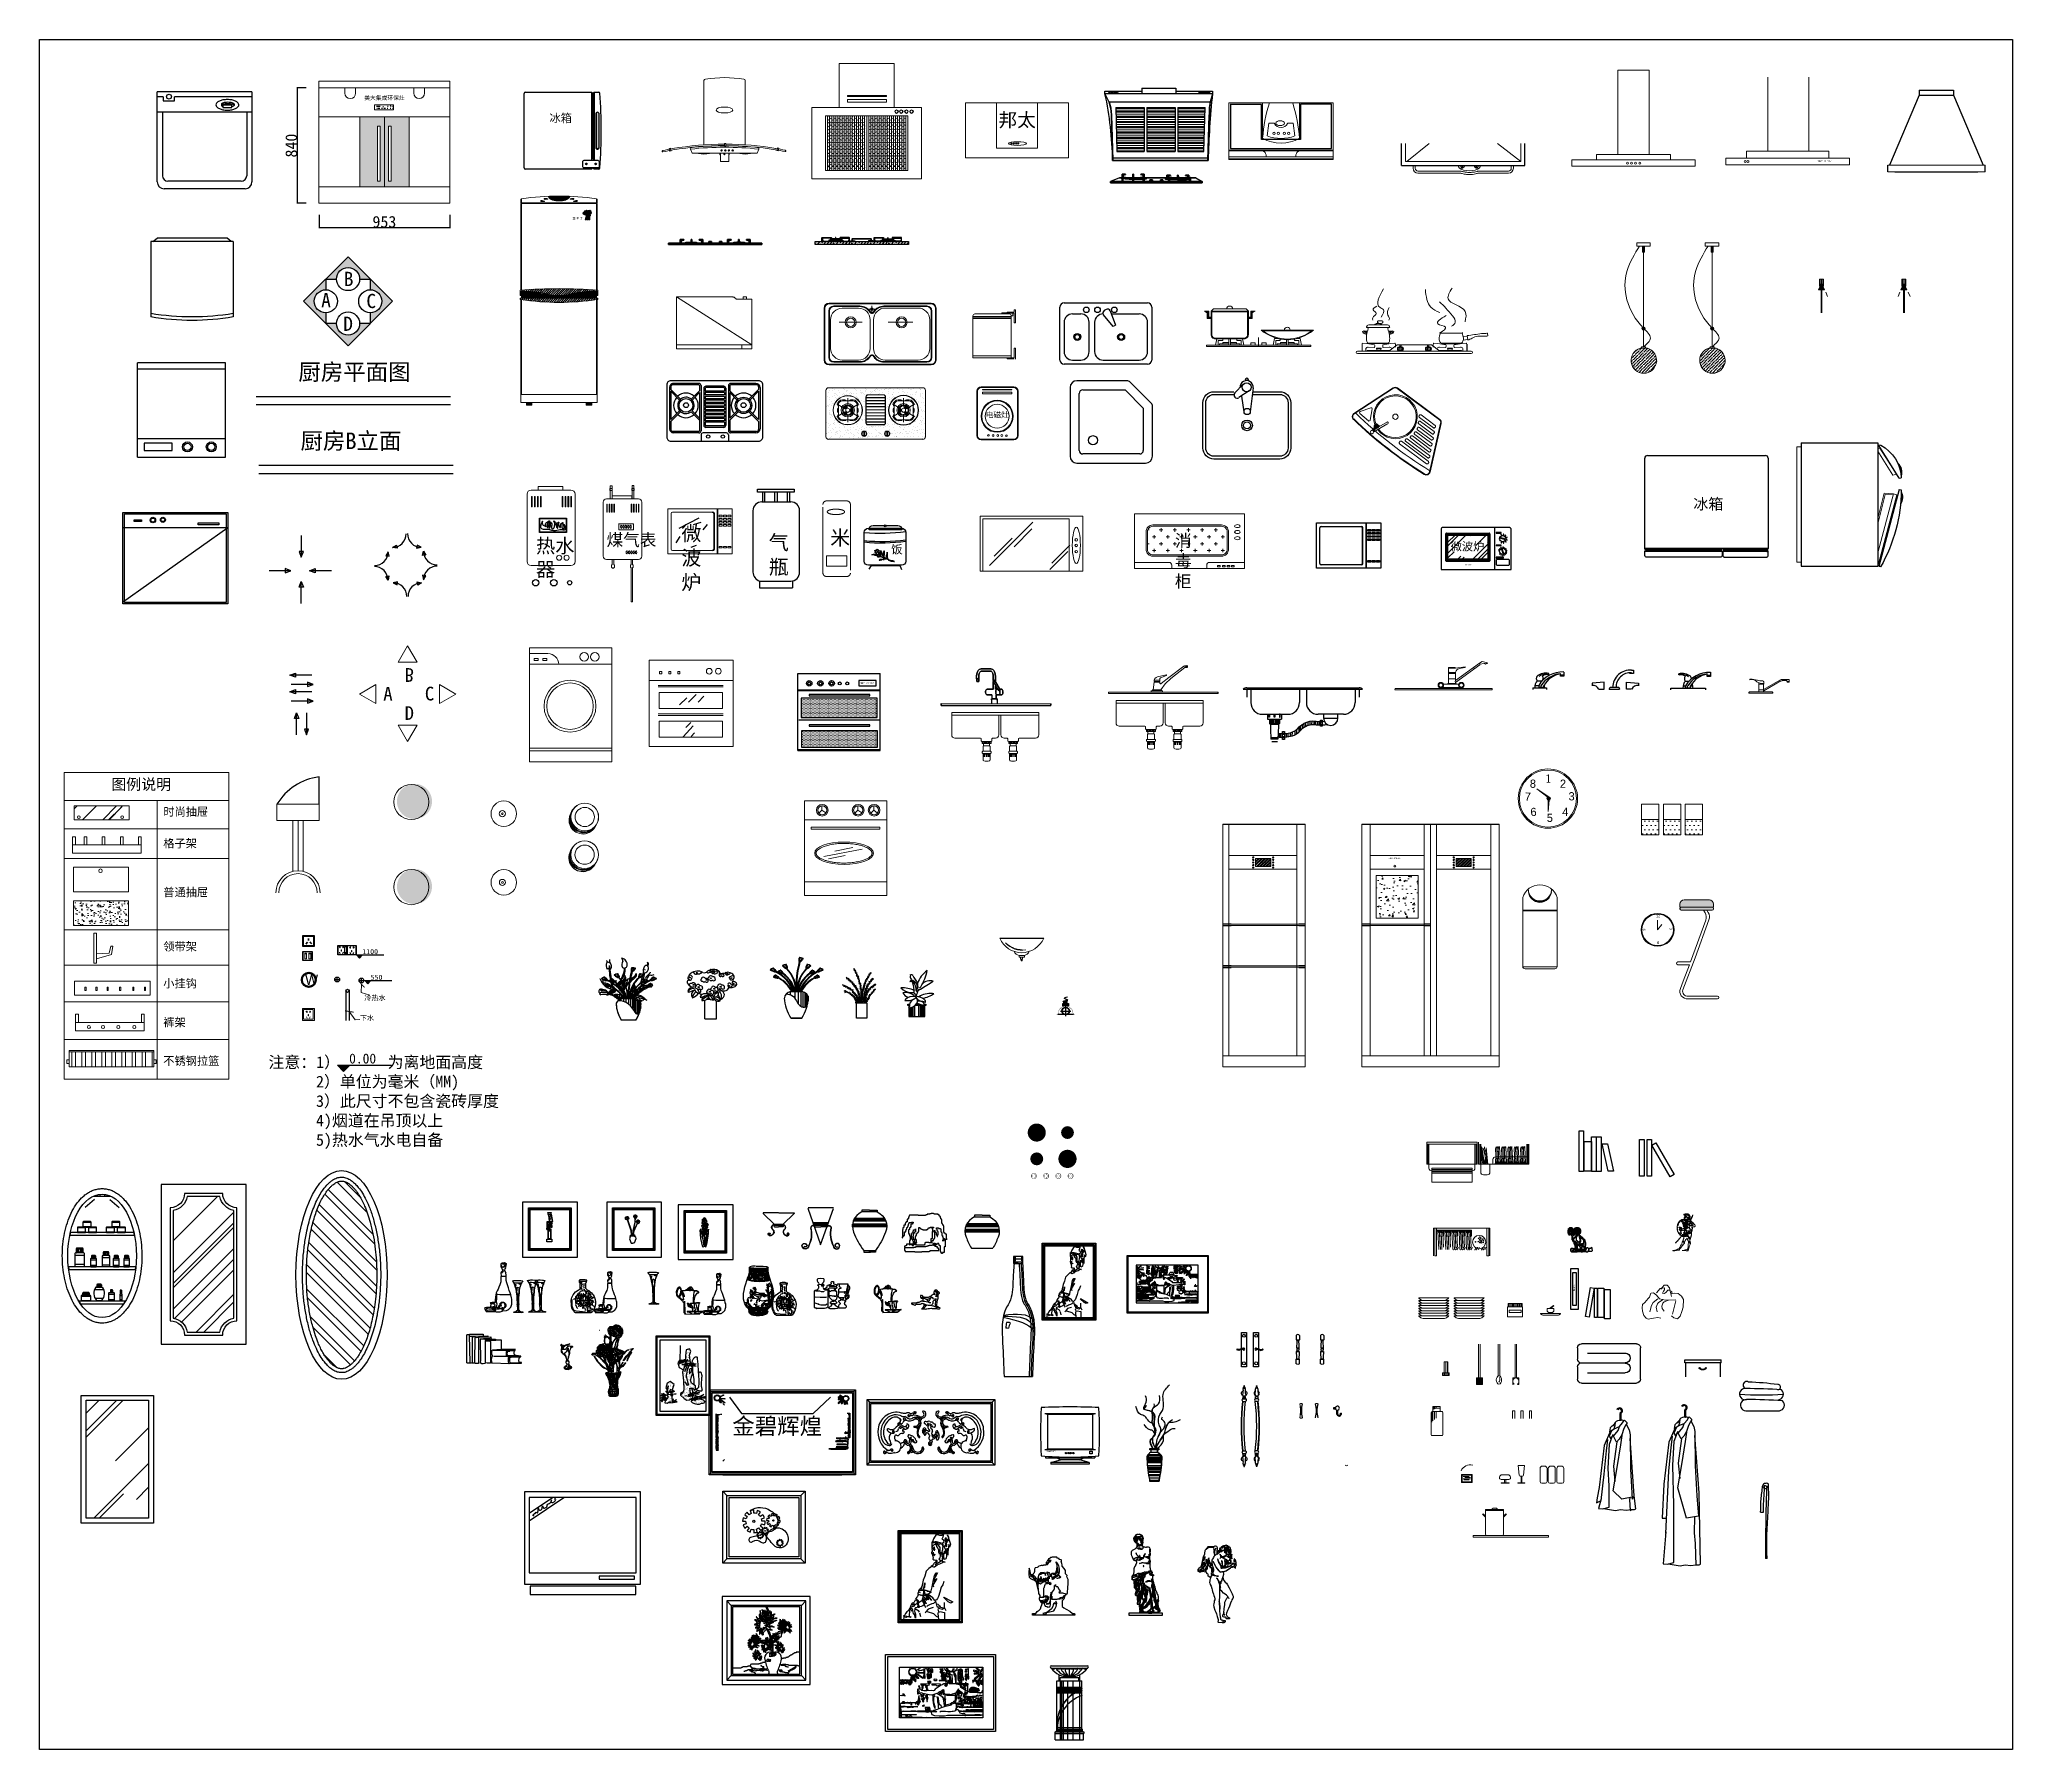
# Model space of a CAD drawing. Header units: millimetres. Extents: x 351279 to 387190, y -1289537 to -1277077.
# Drawn here: x 372812 to 387190, y -1289537 to -1277077 of the extents above; entities that cross this region are included whole.
import ezdxf
from ezdxf.enums import TextEntityAlignment as Align

# ---------------------------------------------------------------- set-up
doc = ezdxf.new("R2010")
doc.units = ezdxf.units.MM
doc.header["$LTSCALE"] = 20
doc.linetypes.add('ACAD_ISO02W100', pattern=[15, 12, -3])
doc.linetypes.add('DASHED2', pattern=[0.375, 0.25, -0.125])
doc.layers.get('Defpoints').update_dxf_attribs({"color": 250})
for name, color, linetype, lineweight in [('0.13', 7, 'Continuous', 13), ('022', 4, 'Continuous', 15), ('中实线', 30, 'Continuous', 30), ('地柜', 2, 'Continuous', 20), ('填充', 251, 'Continuous', 5), ('尺寸标注', 50, 'Continuous', 18), ('灯具', 7, 'Continuous', 9), ('电器', 6, 'Continuous', 15), ('粗实线', 7, 'Continuous', 50), ('细实线', 97, 'Continuous', 13), ('超细线', 252, 'Continuous', 5), ('门窗', 3, 'Continuous', 13)]:
    doc.layers.add(name, color=color, linetype=linetype, lineweight=lineweight)
for name, color, linetype in [('00', 1, 'Continuous'), ('01', 7, 'Continuous'), ('023', 5, 'Continuous'), ('031', 6, 'Continuous'), ('032', 251, 'ACAD_ISO02W100'), ('036', 2, 'Continuous'), ('1', 1, 'Continuous'), ('2', 4, 'Continuous'), ('254', 254, 'Continuous'), ('2D', 7, 'Continuous'), ('3', 3, 'Continuous'), ('4', 1, 'Continuous'), ('5', 5, 'Continuous'), ('6', 6, 'Continuous'), ('7', 35, 'Continuous'), ('8', 8, 'Continuous'), ('BH', 3, 'Continuous'), ('ELEV_FURNITUE', 7, 'Continuous'), ('ELEV_PLANT', 7, 'Continuous'), ('EQ1', 7, 'Continuous'), ('FRANT-TV', 7, 'Continuous'), ('INSERT', 7, 'Continuous'), ('JS', 7, 'Continuous'), ('LAYER1', 5, 'Continuous'), ('LAYER10', 11, 'Continuous'), ('LAYER2', 7, 'Continuous'), ('LAYER8', 11, 'Continuous'), ('ORNA-EFU04021', 7, 'Continuous'), ('PLANT-EPL03061', 7, 'Continuous'), ('SYMBLE$', 7, 'Continuous'), ('TOTHER', 7, 'Continuous'), ('WHX', 7, 'Continuous'), ('XC', 5, 'Continuous'), ('图层3', 4, 'Continuous'), ('墙体', 40, 'Continuous'), ('家具', 7, 'Continuous'), ('文字', 2, 'Continuous'), ('水管', 4, 'Continuous'), ('灯', 1, 'Continuous'), ('饰品', 7, 'Continuous')]:
    doc.layers.add(name, color=color, linetype=linetype)
doc.styles.add('ADESK1', font='romans.shx', dxfattribs={"bigfont": 'hztxt'})
doc.styles.add('ROMANC', font='simhei.ttf')
doc.styles.add('ST', font='SimSun.ttf')
doc.styles.get("Standard").update_dxf_attribs({"font": 'SimSun.ttf', "height": 85})
doc.styles.add('STYLE4', font='dutcheb.ttf')
doc.styles.add('STYLE5', font='dutchi.ttf')
doc.styles.add('text', font='SimSun.ttf', dxfattribs={"height": 85})
doc.styles.add('TIMES', font='times.ttf')
doc.styles.add('XC90', font='complex.shx', dxfattribs={"height": 8000, "bigfont": 'hztxt.shx'})
doc.styles.add('家具标注', font='simhei.ttf')
doc.styles.add('样式 1', font='SimSun.ttf', dxfattribs={"height": 100})
doc.styles.add('样式 4', font='SimSun.ttf', dxfattribs={"height": 120})
doc.dimstyles.new('ISO-25', dxfattribs={"dimtxt": 2.5, "dimasz": 2.5, "dimexe": 1.25, "dimexo": 0.625, "dimtad": 1, "dimtxsty": 'Standard', "dimcen": 2.5, "dimadec": 0, "dimazin": 0, "dimtfac": 1, "dimtmove": 0, "dimatfit": 3, "dimfxl": 1, "dimarcsym": 0})
doc.dimstyles.new('装饰', dxfattribs={"dimscale": 18, "dimtxt": 5, "dimasz": 2.5, "dimexe": 1, "dimexo": 5, "dimgap": 1, "dimtad": 1, "dimdec": 0, "dimtxsty": 'Standard', "dimblk": 'ARCHTICK', "dimcen": 2.5, "dimclrd": 1, "dimclre": 251, "dimclrt": 3, "dimadec": 0, "dimazin": 0, "dimtfac": 1, "dimtdec": 0, "dimtmove": 0, "dimatfit": 3, "dimldrblk": 'ARCHTICK', "dimfxl": 1, "dimlwd": 5, "dimlwe": 5, "dimarcsym": 0})
pattern_1 = [(0, (24096.1302, 4975.9996), (2.0955, 2.0955), [1.04775, -3.14325]), (90, (24096.654, 4975.4757), (-2.0955, 2.0955), [1.04775, -3.14325])]
pattern_2 = [(45, (97305.474, 96540.791), (-3.5355339, 3.5355339), [])]

msp = doc.modelspace()

# ---------------------------------------------------------------- texts
at = {"char_height": 120, "width": 1059.79751, "attachment_point": 1, "style": '样式 4'}
for s, insert in [('厨房平面图', (374698.999, -1279439.172)), ('厨房B立面', (374714.192, -1279941.434))]:
    msp.add_mtext(s, dxfattribs=dict(at, insert=insert))
at = {"color": 7, "lineweight": 30, "attachment_point": 1}
for s, insert, char_height, width in [('微波炉', (377490.217, -1280622.594, 6896.86), 106.7194, 235.1083), ('米', (378574.568, -1280653.249), 106.628, 106.62779), ('煤气表', (376945.03, -1280678.758, 6095.594), 88.8565, 544.3787), ('气瓶', (378126.843, -1280688.494, 5588.493), 106.7194, 235.1083), ('饭', (379019.447, -1280762.165, 5588.493), 60.667, 148.6311)]:
    msp.add_mtext(s, dxfattribs=dict(at, insert=insert, char_height=char_height, width=width))
at = {"color": 4, "linetype": 'ByBlock', "lineweight": 13, "extrusion": (0, 0, -1), "insert": (383717.774, -1282469.506), "char_height": 60, "width": 225.0803, "attachment_point": 1, "text_direction": (-1, 0, 0), "style": 'TIMES'}
msp.add_mtext('{\\fￋￎￌﾣﾤ|b0|i0|c134|p54;8}', dxfattribs=at)
at = {"color": 4, "linetype": 'ByBlock', "lineweight": 13, "char_height": 60, "width": 225.0803, "attachment_point": 1, "style": 'TIMES'}
for s, insert in [('1', (383784.672, -1282431.336)), ('{\\fￋￎￌﾣﾤ|b0|i0|c134|p54;2}', (383892.05, -1282469.506)), ('{\\fￋￎￌﾣﾤ|b0|i0|c134|p54;3}', (383955.031, -1282561.321)), ('{\\fￋￎￌﾣﾤ|b0|i0|c134|p54;5}', (383796.639, -1282718.276)), ('{\\fￋￎￌﾣﾤ|b0|i0|c134|p54;4}', (383908.569, -1282674.8))]:
    msp.add_mtext(s, dxfattribs=dict(at, insert=insert))
for s, insert, rotation in [('{\\fￋￎￌﾣﾤ|b0|i0|c134|p54;7}', (383637.482, -1282563.356), 357.6323654), ('{\\fￋￎￌﾣﾤ|b0|i0|c134|p54;6}', (383675.519, -1282676.684), 3.5839984)]:
    msp.add_mtext(s, dxfattribs=dict(at, insert=insert, rotation=rotation))
at = {"color": 252, "lineweight": 13, "insert": (382641.736, -1283034.939), "char_height": 12.5, "width": 1321.3795, "attachment_point": 1}
msp.add_mtext('ELectoLux', dxfattribs=at)
at = {"color": 153, "lineweight": 0, "ltscale": 5, "insert": (384592.953, -1283452.222), "char_height": 20, "width": 21, "attachment_point": 1}
msp.add_mtext('{\\fﾺￚￌﾣﾤ|b0|i0|c134|p2;12}', dxfattribs=at)
at = {"color": 153, "lineweight": 0, "ltscale": 5, "char_height": 20, "width": 21, "attachment_point": 1}
for s, insert, rotation in [('{\\fﾺￚￌﾣﾤ|b0|i0|c134|p2;9}', (384495.948, -1283570.969), 90), ('{\\fﾺￚￌﾣﾤ|b0|i0|c134|p2;9}', (384614.695, -1283667.974), 180), ('{\\fﾺￚￌﾣﾤ|b0|i0|c134|p2;3}', (384711.7, -1283549.227), 270)]:
    msp.add_mtext(s, dxfattribs=dict(at, insert=insert, rotation=rotation))
at = {"layer": '0.13', "color": 3, "extrusion": (0, 0, -1), "insert": (385870.939, -1277957.967), "char_height": 10, "attachment_point": 1, "text_direction": (-1, 0, 0), "style": 'ROMANC'}
msp.add_mtext('MADE BY TOMMY', dxfattribs=at)
at = {"layer": '036', "color": 0, "lineweight": 13, "extrusion": (0, 0, -1), "char_height": 100, "attachment_point": 1, "style": '家具标注'}
for s, insert, text_direction in [('A', (375385.834, -1281793.913, -13491.539), (-1, 0, 0)), ('B', (375473.178, -1281757.578, -13491.539), (1, 0, 0))]:
    msp.add_mtext(s, dxfattribs=dict(at, insert=insert, text_direction=text_direction))
at = {"layer": '036', "color": 0, "lineweight": 13, "char_height": 100, "attachment_point": 1, "style": '家具标注'}
for s, insert in [('C', (375620.999, -1281793.105, -13491.539)), ('D', (375473.502, -1281934.788, -13491.539))]:
    msp.add_mtext(s, dxfattribs=dict(at, insert=insert))
at = {"layer": '中实线', "extrusion": (0, 0, -1), "insert": (378892.501, -1281761.766), "char_height": 10, "attachment_point": 1, "text_direction": (-1, 0, 0), "style": 'ROMANC'}
msp.add_mtext('MADE BY TOMMY', dxfattribs=at)
at = {"layer": '中实线', "insert": (374481.133, -1284486.272), "char_height": 84.97799, "width": 2183.99849, "attachment_point": 1}
msp.add_mtext('注意：1）      为离地面高度\\P      2）单位为毫米（MM)\\P      3）此尺寸不包含瓷砖厚度\\P      4)烟道在吊顶以上\\P      5)热水气水电自备', dxfattribs=at)
at = {"layer": '中实线', "insert": (383989.012, -1286150.927), "char_height": 10, "width": 12.99994, "attachment_point": 1, "style": 'text'}
msp.add_mtext('文件夹', dxfattribs=at)
at = {"layer": '地柜', "lineweight": 30, "insert": (376430.722, -1280715.198, 6036.019), "char_height": 102.6536, "width": 378.6886, "attachment_point": 1}
msp.add_mtext('热水器', dxfattribs=at)
at = {"layer": '地柜', "color": 7, "lineweight": 30, "insert": (381086.953, -1280684.243, 19587.133), "char_height": 88.8565, "width": 213.25558, "attachment_point": 1}
msp.add_mtext('消毒柜', dxfattribs=at)
at = {"layer": '填充', "lineweight": 5, "insert": (379678.203, -1279791.753, 8994.359), "char_height": 40, "width": 348, "attachment_point": 1, "style": 'text'}
msp.add_mtext(' 电磁灶', dxfattribs=at)
at = {"layer": '尺寸标注', "char_height": 36.9, "width": 211.929, "attachment_point": 9}
for s, insert in [('冷热水', (375335.098, -1284083.227)), ('下水', (375250.11, -1284229.294))]:
    msp.add_mtext(s, dxfattribs=dict(at, insert=insert))
at = {"layer": '文字', "attachment_point": 1}
for s, insert, char_height, width in [('1100', (375165.327, -1283704.894), 36.5019, 213.272), ('550', (375225.794, -1283891.76), 36.5019, 213.272), ('0.00', (375069.169, -1284465.997), 72.2738, 422.27857)]:
    msp.add_mtext(s, dxfattribs=dict(at, insert=insert, char_height=char_height, width=width))
at = {"layer": '细实线', "width": 1200, "attachment_point": 1, "style": 'text'}
for s, insert, char_height in [('{\\fNSimSun|b0|i0|c134|p49;图例说明}', (373335.588, -1282463.953), 80), ('{\\fKaiTi_GB2312|b0|i0|c134|p49;时尚抽屉}', (373714.628, -1282673.883), 60), ('{\\fKaiTi_GB2312|b0|i0|c134|p49;格子架}', (373714.628, -1282904.906), 60), ('{\\fKaiTi_GB2312|b0|i0|c134|p49;普通抽屉}', (373714.628, -1283260.552), 60), ('{\\fKaiTi_GB2312|b0|i0|c134|p49;领带架}', (373714.628, -1283655.894), 60), ('{\\fKaiTi_GB2312|b0|i0|c134|p49;小挂钩}', (373714.628, -1283925.062), 60), ('{\\fKaiTi_GB2312|b0|i0|c134|p49;裤架}', (373714.628, -1284208.696), 60), ('{\\fKaiTi_GB2312|b0|i0|c134|p49;不锈钢拉篮}', (373714.628, -1284489.576), 60)]:
    msp.add_mtext(s, dxfattribs=dict(at, insert=insert, char_height=char_height))

# ---------------------------------------------------------------- blocks, each defined once
blk = doc.blocks.new('M_E20')
for p, q in [((345, 0), (-345, 0)), ((-302, -36), (-345, -36)), ((-302, -35), (-302, -66)), ((-302, -66), (-219, -66)), ((-219, -66), (-219, -35)), ((345, -36), (-219, -36)), ((123, -87), (123, -99)), ((133, -96), (133, -113)), ((198, -96), (133, -96)), ((133, -113), (198, -113)), ((198, -113), (198, -96)), ((215, -88), (215, -99)), ((-307, -144), (-307, -611)), ((307, -144), (307, -611)), ((267, -651), (-267, -651))]:
    blk.add_line(p, q)
blk.add_lwpolyline([(83, -94, 0.185158), (88, -107, 0.102042), (108, -122, 0.060862), (133, -130, 0.047173), (166, -133, 0.047173), (200, -130, 0.060862), (225, -122, 0.102042), (245, -107, 0.185158), (250, -94, 0.185158), (245, -82, 0.102042), (225, -67, 0.060862), (200, -59, 0.047173), (166, -56, 0.047173), (133, -59, 0.060862), (108, -67, 0.102042), (88, -82, 0.185158)], format="xyb", close=True)
for points in [[(215, -88, 0.259034), (213, -85, 0.076276), (201, -80, 0.036515), (188, -77, 0.026615), (169, -76, 0.026615), (150, -77, 0.036515), (137, -80, 0.076276), (125, -85, 0.259034), (123, -88, 0.078462), (123, -89, 0.056762)], [(215, -99, 0.259034), (213, -95, 0.076276), (201, -90, 0.036515), (188, -88, 0.026615), (169, -87, 0.026615), (150, -88, 0.036515), (137, -90, 0.076276), (125, -95, 0.259034), (123, -99, 0.259034), (125, -102, 0.056762), (133, -106, 0.036515)], [(198, -108, 0.008736), (201, -107, 0.076276), (213, -102, 0.259034), (215, -99, 0.259034)]]:
    blk.add_lwpolyline(points, format="xyb")
blk.add_circle((-259, -35), 17.5)
for centre, start, end in [((-267, -611), 180, 270), ((267, -611), 270, 0)]:
    blk.add_arc(centre, 40, start, end)
at = {"layer": 'TOTHER', "linetype": 'Continuous'}
for p, q in [((-345, -656), (-345, 0)), ((345, 0), (345, -656)), ((-345, -145), (345, -145)), ((295, -706), (-295, -706))]:
    blk.add_line(p, q, dxfattribs=at)
for centre, start, end in [((-295, -656), 180, 270), ((295, -656), 270, 0)]:
    blk.add_arc(centre, 50, start, end, dxfattribs=at)
at = {"width": 0.8, "flags": 9}
for tag in ['XSIZE', 'YSIZE']:
    blk.add_attdef(tag, (0, 0), '', height=0.5, dxfattribs=at)
blk = doc.blocks.new('A$C090A4CFD')
at = {"layer": '家具', "color": 7}
for p, q in [((642, 687), (0, 687)), ((0, 0), (0, 687)), ((642, 0), (642, 687)), ((0, 0), (642, 0))]:
    blk.add_line(p, q, dxfattribs=at)
at = {"layer": '家具', "color": 173}
for p, q in [((642, 641), (0, 641)), ((642, 134), (0, 134))]:
    blk.add_line(p, q, dxfattribs=at)
at = {"layer": '家具', "color": 153}
for p, q in [((51, 103), (51, 48)), ((253, 103), (51, 103)), ((51, 48), (253, 48)), ((253, 48), (253, 103))]:
    blk.add_line(p, q, dxfattribs=at)
for centre in [(365, 75), (539, 75)]:
    blk.add_circle(centre, 36.4, dxfattribs=at)
at = {"layer": '家具', "color": 173}
for centre in [(365, 75), (539, 75)]:
    blk.add_circle(centre, 26.4, dxfattribs=at)
blk = doc.blocks.new('A$C748C7A95')
at = {"layer": '家具'}
blk.add_line((766, 554), (0, 10), dxfattribs=at)
for points in [[(766, 0), (3, 0), (3, 667), (766, 667)], [(3, 667), (766, 667), (766, 554), (3, 554)], [(756, 10), (13, 10), (13, 657), (756, 657)], [(84, 613), (137, 613), (137, 601), (84, 601)], [(550, 591), (701, 591), (701, 576), (550, 576)]]:
    blk.add_lwpolyline(points, close=True, dxfattribs=at)
for centre, radius in [((221, 611), 20.1), ((221, 611), 14.7), ((294, 613), 18.5), ((294, 613), 13.4)]:
    blk.add_circle(centre, radius, dxfattribs=at)
blk = doc.blocks.new('A$C37CC0925')
at = {"layer": '家具', "color": 151}
for p, q in [((20, 390), (20, 90)), ((30, 395), (30, 377)), ((101, 306), (30, 377)), ((30, 363), (30, 157)), ((94, 299), (30, 363)), ((235, 420), (43, 420)), ((235, 410), (45, 410)), ((240, 367), (179, 306)), ((240, 353), (186, 299)), ((240, 405), (240, 367)), ((240, 353), (240, 75)), ((250, 405), (250, 75)), ((270, 385), (270, 115)), ((280, 385), (280, 363)), ((420, 363), (280, 363)), ((280, 353), (280, 336)), ((420, 353), (280, 353)), ((420, 336), (280, 336)), ((280, 326), (280, 309)), ((420, 326), (280, 326)), ((420, 309), (280, 309)), ((280, 299), (280, 255)), ((420, 299), (280, 299)), ((415, 400), (285, 400)), ((415, 390), (285, 390)), ((420, 385), (420, 363)), ((420, 353), (420, 336)), ((420, 326), (420, 309)), ((420, 299), (420, 282)), ((430, 385), (430, 115)), ((450, 405), (450, 75)), ((460, 405), (460, 367)), ((521, 306), (460, 367)), ((460, 353), (460, 167)), ((514, 299), (460, 353)), ((650, 420), (465, 420)), ((655, 410), (465, 410)), ((670, 377), (599, 306)), ((670, 363), (606, 299)), ((670, 395), (670, 377)), ((670, 363), (670, 157)), ((680, 390), (680, 90)), ((94, 221), (30, 157)), ((101, 214), (30, 143)), ((240, 153), (179, 214)), ((240, 167), (186, 221)), ((420, 282), (280, 282)), ((420, 272), (280, 272)), ((420, 255), (280, 255)), ((280, 245), (280, 228)), ((420, 245), (280, 245)), ((420, 228), (280, 228)), ((280, 218), (280, 201)), ((420, 218), (280, 218)), ((420, 201), (280, 201)), ((280, 191), (280, 174)), ((420, 191), (280, 191)), ((420, 174), (280, 174)), ((280, 164), (280, 147)), ((420, 164), (280, 164)), ((420, 147), (280, 147)), ((420, 272), (420, 255)), ((420, 245), (420, 228)), ((420, 218), (420, 201)), ((420, 191), (420, 174)), ((420, 164), (420, 147)), ((514, 221), (460, 167)), ((521, 214), (460, 153)), ((460, 153), (460, 75)), ((670, 143), (599, 214)), ((670, 157), (606, 221)), ((30, 143), (30, 85)), ((235, 60), (41, 60)), ((235, 70), (45, 70)), ((250, 45), (250, 0)), ((435, 60), (265, 60)), ((280, 137), (280, 115)), ((420, 137), (280, 137)), ((415, 110), (285, 110)), ((415, 100), (285, 100)), ((420, 137), (420, 115)), ((450, 45), (450, 0)), ((655, 70), (465, 70)), ((650, 60), (465, 60)), ((670, 143), (670, 85))]:
    blk.add_line(p, q, dxfattribs=at)
at = {"layer": '家具', "color": 7}
blk.add_lwpolyline([(700, 30), (700, 410, 0.414214), (670, 440), (30, 440, 0.414214), (0, 410), (0, 30, 0.414214), (30, 0), (670, 0, 0.414214)], format="xyb", close=True, dxfattribs=at)
at = {"layer": '家具', "color": 151}
for centre in [(140, 260), (560, 260)]:
    blk.add_circle(centre, 50, dxfattribs=at)
at = {"layer": '家具', "color": 42}
for centre, radius in [((560, 260), 60), ((141, 262), 17.9), ((560, 262), 17.9), ((302, 33), 12.5), ((409, 33), 12.5)]:
    blk.add_circle(centre, radius, dxfattribs=at)
at = {"layer": '家具', "color": 151}
for centre, radius, start, end in [((50, 390), 30, 90, 180), ((45, 395), 15, 90, 180), ((140, 260), 90, 138.1847, 221.8153), ((140, 260), 90, 48.1847, 131.8153), ((140, 260), 90, 318.1847, 41.8153), ((235, 405), 15, 360, 90), ((235, 405), 5, 360, 90), ((285, 385), 15, 90, 180), ((285, 385), 5, 90, 180), ((415, 385), 15, 0, 90), ((415, 385), 5, 0, 90), ((465, 405), 15, 90, 180), ((465, 405), 5, 90, 180), ((560, 260), 90, 138.1847, 221.8153), ((560, 260), 90, 48.1847, 131.8153), ((560, 260), 90, 318.1847, 41.8153), ((650, 390), 30, 0, 90), ((655, 395), 15, 0, 90), ((140, 260), 90, 228.1847, 311.8153), ((560, 260), 90, 228.1847, 311.8153), ((50, 90), 30, 180, 270), ((45, 85), 15, 180, 270), ((235, 75), 15, 270, 360), ((235, 75), 5, 270, 360), ((265, 45), 15, 90, 180), ((285, 115), 15, 180, 270), ((285, 115), 5, 180, 270), ((415, 115), 15, 270, 360), ((415, 115), 5, 270, 360), ((435, 45), 15, 0, 90), ((465, 75), 15, 180, 270), ((465, 75), 5, 180, 270), ((650, 90), 30, 270, 360), ((655, 85), 15, 270, 360)]:
    blk.add_arc(centre, radius, start, end, dxfattribs=at)
at = {"layer": '家具', "color": 42}
blk.add_arc((140, 260), 60, 319.7802, 310.2198, dxfattribs=at)
blk = doc.blocks.new('水池')
at = {"layer": '家具', "color": 0, "linetype": 'ByBlock'}
for p, q in [((48114, 17403), (48723, 17403)), ((48083, 16986), (48083, 17372)), ((48754, 17372), (48754, 16986)), ((48723, 16956), (48114, 16956))]:
    blk.add_line(p, q, dxfattribs=at)
at = {"layer": '家具', "color": 151}
for p, q in [((48114, 17261), (48114, 17047)), ((48236, 17321), (48175, 17321)), ((48297, 17047), (48297, 17261)), ((48337, 17261), (48337, 17047)), ((48662, 17321), (48458, 17321)), ((48723, 17047), (48723, 17261)), ((48175, 16986), (48236, 16986)), ((48398, 16986), (48662, 16986))]:
    blk.add_line(p, q, dxfattribs=at)
at = {"layer": '家具', "color": 42}
for p, q in [((48471, 17231), (48401, 17316)), ((48421, 17355), (48406, 17347)), ((48450, 17344), (48488, 17241)), ((48488, 17241), (48471, 17231))]:
    blk.add_line(p, q, dxfattribs=at)
for centre, radius in [((48276, 17352), 20.3), ((48358, 17352), 20.3), ((48480, 17352), 20.3), ((48210, 17154), 25.4), ((48210, 17154), 17.4), ((48530, 17154), 25.4), ((48530, 17154), 17.4)]:
    blk.add_circle(centre, radius, dxfattribs=at)
at = {"layer": '家具', "color": 0, "linetype": 'ByBlock'}
for centre, start, end in [((48114, 17372), 90, 180), ((48723, 17372), 0, 90), ((48114, 16986), 180, 270), ((48723, 16986), 270, 0)]:
    blk.add_arc(centre, 30.5, start, end, dxfattribs=at)
at = {"layer": '家具', "color": 151}
for centre, start, end in [((48175, 17261), 90, 180), ((48236, 17261), 0, 90), ((48398, 17261), 90, 180), ((48662, 17261), 0, 90), ((48175, 17047), 180, 270), ((48236, 17047), 270, 0), ((48398, 17047), 180, 270), ((48662, 17047), 270, 0)]:
    blk.add_arc(centre, 61, start, end, dxfattribs=at)
at = {"layer": '家具', "color": 42}
for centre, start, end in [((48417, 17329), 120, 219.4623), ((48431, 17337), 20.5377, 120)]:
    blk.add_arc(centre, 20.3, start, end, dxfattribs=at)
blk = doc.blocks.new('电冰箱1')
for p, q in [((0, 550), (0, 0)), ((0, 550), (600, 550)), ((600, 550), (600, 0))]:
    blk.add_line(p, q)
at = {"color": 151}
for p, q in [((15, 550), (45, 575)), ((45, 575), (555, 575)), ((585, 550), (555, 575))]:
    blk.add_line(p, q, dxfattribs=at)
blk.add_arc((300, 1812.5), 1812.5, 260.47272, 279.52728, dxfattribs=at)
blk.add_arc((300, 1787.5), 1812.5, 260.47272, 279.52728)
blk = doc.blocks.new('洗涤池6')
at = {"layer": '家具', "color": 42}
for p, q in [((50089, 17492), (50027, 17428)), ((50131, 17442), (50056, 17393)), ((50075, 17405), (50094, 17289)), ((50161, 17464), (50139, 17290))]:
    blk.add_line(p, q, dxfattribs=at)
at = {"layer": '家具', "color": 151}
blk.add_lwpolyline([(50155, 17436), (50355, 17436, -0.414214), (50435, 17356), (50435, 17026, -0.414214), (50355, 16946), (49875, 16946, -0.414214), (49795, 17026), (49795, 17356, -0.414214), (49875, 17436), (50021, 17436)], format="xyb", dxfattribs=at)
at = {"layer": '家具', "color": 7}
blk.add_lwpolyline([(50155, 17416), (50355, 17416, -0.414214), (50415, 17356), (50415, 17026, -0.414214), (50355, 16966), (49875, 16966, -0.414214), (49815, 17026), (49815, 17356, -0.414214), (49875, 17416), (50021, 17416)], format="xyb", dxfattribs=at)
at = {"layer": '家具', "color": 42}
for centre, radius in [((50113, 17469), 32.9), ((50114, 17527), 9.64), ((50117, 17292), 22.8), ((50116, 17191), 38.8), ((50116, 17191), 25)]:
    blk.add_circle(centre, radius, dxfattribs=at)
for centre, radius, start, end in [((50044, 17412), 22.8, 136.0975, 303.1213), ((50113, 17469), 48.2, 353.0123, 182.9602)]:
    blk.add_arc(centre, radius, start, end, dxfattribs=at)
blk = doc.blocks.new('立面水龙头1')
at = {"layer": '家具', "linetype": 'ByBlock'}
for p, q in [((47486, 19268), (47514, 19268)), ((47502, 19302), (47541, 19302)), ((47514, 19268), (47514, 19254)), ((47532, 19254), (47532, 19268)), ((47552, 19254), (47552, 19268)), ((47587, 19346), (47587, 19354)), ((47672, 19335), (47672, 19355)), ((47696, 19343), (47672, 19343)), ((47696, 19335), (47672, 19335)), ((47696, 19365), (47696, 19335)), ((47472, 19251), (47472, 19238)), ((47472, 19251), (47571, 19251)), ((47514, 19254), (47552, 19254)), ((47571, 19251), (47571, 19238))]:
    blk.add_line(p, q, dxfattribs=at)
for centre, radius, start, end in [((47567, 19252), 82.3, 142.3197, 180.8104), ((47520, 19319), 24.7, 136.0259, 223.9741), ((47563, 19255), 102, 76.1738, 126.6166), ((47689, 19161), 205, 88.0479, 148.5279), ((47564, 19270), 79.2, 73.0523, 128.1776), ((47688, 19168), 185, 94.8788, 147.5689), ((47576, 19279), 67.6, 80.0498, 122.1009), ((47522, 19319), 24.7, 316.0259, 43.9741), ((47699, 19186), 168, 98.9824, 150.7957), ((47475, 19252), 82.3, 359.1896, 13.9856)]:
    blk.add_arc(centre, radius, start, end, dxfattribs=at)
blk = doc.blocks.new('立面水龙头2')
at = {"layer": '家具', "linetype": 'ByBlock'}
for p, q in [((47990, 19291), (47902, 19285)), ((47902, 19285), (47902, 19266)), ((47990, 19241), (47990, 19291)), ((48153, 19241), (48153, 19291)), ((48153, 19291), (48241, 19285)), ((48178, 19354), (48178, 19360)), ((48204, 19354), (48178, 19354)), ((48191, 19379), (48204, 19379)), ((48204, 19379), (48204, 19354)), ((48241, 19285), (48241, 19266)), ((47952, 19241), (47990, 19241)), ((48027, 19241), (48034, 19254)), ((48027, 19241), (48103, 19241)), ((48034, 19254), (48097, 19254)), ((48097, 19254), (48103, 19241)), ((48191, 19241), (48153, 19241))]:
    blk.add_line(p, q, dxfattribs=at)
for centre, radius, start, end in [((47911, 19222), 45.1, 24.8879, 101.982), ((48182, 19250), 130, 86.1121, 178.3348), ((48183, 19254), 106, 86.5195, 180.5009), ((48232, 19222), 45.1, 78.018, 155.1121)]:
    blk.add_arc(centre, radius, start, end, dxfattribs=at)
blk = doc.blocks.new('立面水龙头3')
at = {"layer": '家具', "linetype": 'ByBlock'}
for p, q in [((48534, 19344), (48534, 19352)), ((48582, 19300), (48609, 19300)), ((48741, 19333), (48741, 19353)), ((48765, 19341), (48741, 19341)), ((48765, 19333), (48741, 19333)), ((48765, 19364), (48765, 19333)), ((48476, 19248), (48728, 19248)), ((48476, 19235), (48476, 19248)), ((48566, 19265), (48582, 19265)), ((48582, 19265), (48582, 19251)), ((48582, 19251), (48620, 19251)), ((48599, 19251), (48599, 19265)), ((48620, 19265), (48636, 19265)), ((48620, 19251), (48620, 19265)), ((48728, 19248), (48728, 19235))]:
    blk.add_line(p, q, dxfattribs=at)
for centre, radius, start, end in [((48559, 19252), 103, 53.3834, 103.8262), ((48557, 19267), 79.8, 51.8224, 106.9477), ((48546, 19277), 68.1, 57.8991, 99.9502), ((48648, 19249), 83, 142.3197, 180.8104), ((48600, 19317), 24.9, 136.0259, 223.9741), ((48758, 19157), 206, 88.0479, 148.5279), ((48757, 19165), 187, 94.8788, 147.5689), ((48768, 19183), 169, 98.9824, 150.7957), ((48602, 19317), 24.9, 359.647, 43.9741), ((48555, 19249), 83, 359.1896, 23.2186)]:
    blk.add_arc(centre, radius, start, end, dxfattribs=at)
blk = doc.blocks.new('A$C263D1E79')
at = {"color": 5}
for points in [[(5.4, 0), (5.4, 0), (5.4, 0), (5.4, 0.1), (5.3, 0.1), (5.3, 0.1), (5.3, 0.1), (5.3, 0.1), (5.2, 0.2), (5.2, 0.4), (5.1, 0.7), (5, 0.9), (4.9, 1.2), (4.9, 1.5), (4.8, 1.7), (4.8, 1.8), (4.7, 1.9), (4.7, 2), (4.7, 2.2), (4.6, 2.4), (4.5, 2.6), (4.4, 3), (4.2, 3.6), (3.9, 4.3), (3.5, 5.3), (3.5, 5.4), (3.5, 5.5), (3.5, 5.5), (3.5, 5.6), (3.5, 5.7), (3.5, 5.8), (3.5, 5.8), (3.5, 5.9), (3.6, 6.1), (3.6, 6.2), (3.7, 6.4), (3.7, 6.5), (3.8, 6.7), (3.8, 6.8), (3.9, 7), (3.9, 7.1), (3.9, 7.2), (3.9, 7.3), (3.9, 7.4), (3.9, 7.5), (3.9, 7.6), (3.9, 7.7), (3.9, 7.8), (3.9, 7.9), (3.9, 8), (3.9, 8.1), (3.8, 8.1), (3.8, 8.2), (3.8, 8.2), (3.7, 8.3), (3.7, 8.4), (3.7, 8.4), (3.7, 8.5), (3.7, 8.5), (3.7, 8.6), (3.7, 8.6), (3.7, 8.7), (3.7, 8.7), (3.7, 8.7), (3.7, 8.8), (3.8, 8.8), (3.8, 8.8), (3.8, 8.8), (3.8, 8.7), (3.8, 8.7), (3.8, 8.7), (3.8, 8.6), (3.8, 8.6), (3.8, 8.5), (3.8, 8.5), (3.8, 8.4), (3.9, 8.5), (4, 8.5), (4.1, 8.6), (4.1, 8.6), (4.2, 8.7), (4.3, 8.7), (4.4, 8.8), (4.5, 8.8), (4.5, 8.9), (4.5, 8.9), (4.6, 9), (4.6, 9), (4.6, 9.1), (4.6, 9.1), (4.6, 9.2), (4.6, 9.2), (4.6, 9.2), (4.6, 9.2), (4.5, 9.2), (4.5, 9.2), (4.5, 9.2), (4.4, 9.2), (4.4, 9.2), (4.4, 9.1), (4.4, 9.1), (4.4, 9.1), (4.4, 9), (4.4, 9), (4.4, 9), (4.4, 8.9), (4.4, 8.9), (4.3, 8.9), (4.3, 8.9), (4.3, 8.9), (4.3, 8.9), (4.3, 9), (4.3, 9), (4.3, 9), (4.2, 9), (4.2, 9), (4.2, 9), (4.1, 9), (4.1, 8.9), (4.1, 8.9), (4.1, 9), (4.1, 9), (4.1, 9), (4.1, 9.1), (4.1, 9.1), (4.1, 9.1), (4, 9.1), (4, 9.1), (4, 9.1), (3.9, 9.1), (3.9, 9), (3.9, 9), (3.9, 9.1), (3.9, 9.1), (3.9, 9.1), (3.9, 9.2), (3.9, 9.2), (3.9, 9.2), (3.9, 9.2), (3.9, 9.2), (3.9, 9.2), (3.8, 9.2), (3.8, 9.2), (3.7, 9.2), (3.7, 9.2), (3.7, 9.2), (3.6, 9.1), (3.6, 9.1), (3.6, 9.1), (3.6, 9), (3.7, 9), (3.7, 9), (3.7, 9), (3.8, 9), (3.8, 9), (3.8, 9), (3.8, 8.9), (3.7, 8.9), (3.7, 8.9), (3.7, 8.9), (3.6, 8.9), (3.6, 8.9), (3.6, 8.9), (3.5, 8.9), (3.5, 9), (3.5, 9), (3.5, 9.1), (3.5, 9.1), (3.5, 9.2), (3.5, 9.2), (3.4, 9.2), (3.4, 9.3), (3.5, 9.3), (3.6, 9.3), (3.7, 9.3), (3.7, 9.3), (3.7, 9.3), (3.8, 9.3), (3.8, 9.3), (3.9, 9.3), (3.9, 9.4), (3.9, 9.4), (3.9, 9.4), (4, 9.5), (4, 9.5), (4, 9.5), (4.1, 9.6), (4.2, 9.7), (4.2, 9.7), (4.2, 9.7), (4.2, 9.8), (4.2, 9.8), (4.2, 9.8), (4.2, 9.9), (4.2, 9.9), (4.3, 9.9), (4.3, 9.9), (4.3, 9.9), (4.4, 9.9), (4.4, 9.9), (4.4, 10), (4.4, 10), (4.3, 10), (4.3, 10), (4.3, 10), (4.3, 10), (4.3, 10.1), (4.3, 10.1), (4.3, 10.1), (4.3, 10.1), (4.4, 10.1), (4.4, 10.1), (4.4, 10.1), (4.5, 10.1), (4.5, 10.1), (4.5, 10.1), (4.6, 10.2), (4.7, 10.3), (4.7, 10.3), (4.7, 10.4), (4.7, 10.4), (4.8, 10.4), (4.8, 10.4), (4.8, 10.4), (4.9, 10.5), (4.9, 10.6), (5, 10.7), (5, 10.8), (5.1, 10.9), (5.1, 11), (5.2, 11.1), (5.2, 11.2), (5.2, 11.2), (5.2, 11.2), (5.1, 11.2), (5.1, 11.3), (5.1, 11.3), (5.1, 11.3), (5.2, 11.3), (5.2, 11.3), (5.2, 11.3), (5.3, 11.3), (5.3, 11.3), (5.3, 11.3), (5.3, 11.4), (5.4, 11.5), (5.4, 11.5), (5.4, 11.6), (5.4, 11.6), (5.4, 11.7), (5.4, 11.7), (5.4, 11.8), (5.4, 11.8), (5.4, 11.8), (5.5, 11.8), (5.5, 11.8), (5.5, 11.8), (5.5, 11.8), (5.5, 11.9), (5.5, 11.9), (5.5, 11.9), (5.5, 12), (5.5, 12), (5.5, 12), (5.5, 12), (5.6, 12), (5.6, 12), (5.6, 12.1), (5.6, 12.1), (5.6, 12.1), (5.6, 12.2), (5.6, 12.2), (5.6, 12.2), (5.5, 12.2), (5.5, 12.2), (5.5, 12.3), (5.5, 12.3), (5.6, 12.3), (5.6, 12.3), (5.6, 12.3), (5.6, 12.3), (5.6, 12.2), (5.6, 12.2), (5.7, 12.2), (5.7, 12.2), (5.7, 12.2), (5.7, 12.2), (5.7, 12.3), (5.7, 12.3), (5.7, 12.3), (5.7, 12.4), (5.7, 12.4), (5.5, 12.4), (5.3, 12.5), (5.1, 12.5), (5, 12.6), (4.8, 12.6), (4.7, 12.6), (4.6, 12.6), (4.4, 12.6), (4.3, 12.6), (4.3, 12.5), (4.3, 12.5), (4.3, 12.5), (4.3, 12.4), (4.3, 12.3), (4.3, 12.3), (4.3, 12.3), (4.4, 12.3), (4.4, 12.3), (4.4, 12.3), (4.4, 12.2), (4.3, 12.2), (4.3, 12.2), (4.3, 12.2), (4.3, 12.3), (4.3, 12.3), (4.3, 12.3), (4.3, 12.4), (4.3, 12.4), (4.2, 12.4), (4.2, 12.4), (4.2, 12.4), (4.2, 12.4), (4.2, 12.5), (4.2, 12.5), (4.1, 12.5), (4.1, 12.6), (4.1, 12.6), (4, 12.6), (4, 12.7), (3.9, 12.7), (3.8, 12.7), (3.7, 12.7), (3.6, 12.7), (3.5, 12.8), (3.4, 12.8), (3.4, 12.8), (3.4, 12.9), (3.4, 12.9), (3.6, 12.9), (3.8, 12.8), (3.9, 12.8), (4.1, 12.8), (4.3, 12.8), (4.5, 12.7), (4.7, 12.7), (4.8, 12.7), (4.8, 12.7), (4.8, 12.8), (4.8, 12.8), (4.8, 12.9), (4.8, 12.9), (4.8, 12.9), (4.8, 13), (4.8, 13), (4.9, 13), (5, 13), (5, 13), (5.1, 13), (5.2, 13), (5.3, 12.9), (5.5, 12.9), (5.8, 12.9), (5.8, 12.9), (5.8, 12.8), (5.8, 12.8), (5.8, 12.8), (5.8, 12.7), (5.8, 12.7), (5.7, 12.7), (5.6, 12.7), (5.6, 12.7), (5.5, 12.7), (5.4, 12.7), (5.3, 12.7), (5.3, 12.7), (5.2, 12.7), (5.2, 12.7), (5.2, 12.7), (5.2, 12.6), (5.2, 12.6), (5.2, 12.6), (5.3, 12.6), (5.4, 12.6), (5.5, 12.5), (5.6, 12.5), (5.7, 12.5), (5.8, 12.4), (5.9, 12.4), (6, 12.4), (6.1, 12.4), (6.2, 12.4), (6.4, 12.4), (6.5, 12.4), (6.7, 12.4), (6.8, 12.4), (6.9, 12.4), (7.1, 12.4), (7.1, 12.5), (7.1, 12.5), (7, 12.5), (7, 12.5), (7, 12.6), (6.9, 12.6), (6.8, 12.6), (6.6, 12.6), (6.5, 12.6), (6.3, 12.6), (6.2, 12.6), (6.1, 12.6), (5.9, 12.6), (5.9, 12.9), (5.9, 13.2), (5.9, 13.4), (5.9, 13.7), (5.9, 13.9), (5.9, 14.2), (5.9, 14.5), (5.9, 14.7), (5.9, 14.7), (5.9, 14.7), (6, 14.7), (6, 14.7), (6, 14.7), (6, 14.7), (6, 14.6), (6.1, 14.6), (6.1, 14.5), (6.1, 14.5), (6.1, 14.5), (6.1, 14.4), (6.1, 14.4), (6.1, 14.3), (6.2, 14.1), (6.2, 14), (6.2, 13.8), (6.2, 13.6), (6.2, 13.4), (6.2, 13.2), (6.3, 13), (6.3, 12.8), (6.5, 12.8), (6.6, 12.8), (6.8, 12.8), (6.9, 12.8), (7.1, 12.8), (7.4, 12.8), (7.7, 12.9), (8.1, 12.9), (8.1, 13), (8.1, 13), (8.1, 13), (8.1, 13.1), (8, 13.1), (8, 13.1), (8, 13.2), (7.9, 13.2), (7.8, 13.1), (7.7, 13.1), (7.6, 13.1), (7.5, 13.1), (7.3, 13.1), (7.1, 13.1), (6.8, 13), (6.4, 13), (6.4, 13.1), (6.4, 13.1), (6.4, 13.1), (6.8, 13.1), (7, 13.2), (7.2, 13.2), (7.4, 13.2), (7.5, 13.2), (7.6, 13.2), (7.7, 13.2), (7.9, 13.3), (7.9, 13.3), (7.9, 13.3), (7.9, 13.4), (7.9, 13.4), (7.9, 13.4), (7.9, 13.4), (7.8, 13.4), (7.7, 13.4), (7.7, 13.4), (7.6, 13.4), (7.6, 13.3), (7.5, 13.3), (7.4, 13.3), (7.3, 13.3), (7.2, 13.3), (7.1, 13.3), (6.9, 13.3), (6.8, 13.3), (6.7, 13.4), (6.6, 13.4), (6.4, 13.4), (6.4, 13.5), (6.4, 13.5), (6.4, 13.6), (6.3, 13.7), (6.3, 13.9), (6.3, 14), (6.3, 14.3), (6.2, 14.6), (6.2, 14.6), (6.2, 14.7), (6.2, 14.7), (6.1, 14.8), (6.1, 14.8), (6.1, 14.8), (6.1, 14.9), (6, 14.9), (6, 14.9), (6, 14.9), (5.9, 15), (5.9, 15), (5.9, 15), (5.8, 15), (5.8, 14.8), (5.8, 14.6), (5.8, 14.4), (5.8, 14.2), (5.8, 14), (5.8, 13.8), (5.8, 13.6), (5.7, 13.4), (5.6, 13.4), (5.5, 13.4), (5.4, 13.4), (5.3, 13.4), (5.1, 13.4), (5, 13.5), (4.9, 13.5), (4.8, 13.5), (4.8, 13.7), (4.8, 13.9), (4.8, 14.1), (4.8, 14.3), (4.7, 14.5), (4.7, 14.7), (4.7, 14.9), (4.7, 15.1), (4.7, 15.1), (4.6, 15.1), (4.6, 15.1), (4.6, 15.1), (4.5, 15.1), (4.5, 15.1), (4.4, 15.1), (4.4, 15.1), (4.4, 15.1), (4.4, 15), (4.4, 15), (4.4, 15), (4.4, 14.9), (4.4, 14.9), (4.4, 14.9), (4.4, 14.9), (4.5, 14.9), (4.5, 14.9), (4.5, 14.9), (4.6, 14.9), (4.6, 14.7), (4.6, 14.5), (4.6, 14.3), (4.6, 14.1), (4.6, 13.9), (4.6, 13.7), (4.6, 13.5), (4.6, 13.3), (4.8, 13.3), (4.9, 13.3), (5, 13.3), (5.2, 13.3), (5.3, 13.3), (5.4, 13.3), (5.5, 13.3), (5.7, 13.2), (5.7, 13.2), (5.7, 13.2), (5.7, 13.1), (5.7, 13.1), (5.5, 13.1), (5.4, 13.1), (5.3, 13.1), (5.2, 13.2), (5, 13.2), (4.9, 13.2), (4.8, 13.2), (4.6, 13.2), (4.6, 13.2), (4.6, 13.1), (4.6, 13.1), (4.6, 13), (4.6, 13), (4.6, 12.9), (4.6, 12.9), (4.6, 12.8), (4.6, 12.8), (4.6, 12.8), (4.5, 12.9), (4.5, 12.9), (4.5, 12.9), (4.4, 12.9), (4.4, 12.9), (4.3, 12.9), (4.4, 13.1), (4.4, 13.3), (4.4, 13.5), (4.4, 13.7), (4.4, 13.9), (4.4, 14.1), (4.4, 14.3), (4.4, 14.5), (4.4, 14.5), (4.4, 14.5), (4.3, 14.5), (4.3, 14.5), (4.3, 14.5), (4.3, 14.4), (4.2, 14.3), (4.2, 14.2), (4.2, 14.1), (4.2, 13.9), (4.2, 13.8), (4.1, 13.7), (4.1, 13.6), (4.1, 13.6), (4.1, 13.6), (4, 13.6), (4, 13.6), (3.9, 13.6), (3.9, 13.6), (3.9, 13.6), (3.8, 13.6), (3.8, 13.6), (3.8, 13.5), (3.8, 13.5), (3.8, 13.5), (3.8, 13.4), (3.9, 13.4), (4, 13.4), (4, 13.4), (4, 13.4), (4.1, 13.3), (4.1, 13.3), (4, 13.3), (3.9, 13.3), (3.8, 13.4), (3.7, 13.4), (3.6, 13.4), (3.5, 13.4), (3.3, 13.4), (3.1, 13.4), (3.1, 13.5), (3.1, 13.5), (3.1, 13.5), (3.2, 13.5), (3.2, 13.5), (3.3, 13.5), (3.4, 13.5), (3.5, 13.5), (3.6, 13.5), (3.6, 13.5), (3.7, 13.5), (3.7, 13.5), (3.7, 13.6), (3.7, 13.6), (3.6, 13.6), (3.6, 13.6), (3.5, 13.7), (3.4, 13.7), (3.3, 13.7), (3.2, 13.7), (3.1, 13.7), (3, 13.8), (3, 13.8), (3, 13.8), (3, 13.9), (3, 13.9), (3, 13.9), (3, 14), (3, 14), (3, 14), (3, 14.2), (3.1, 14.3), (3.1, 14.4), (3.2, 14.5), (3.2, 14.7), (3.3, 14.8), (3.3, 14.9), (3.4, 15), (3.5, 15.2), (3.6, 15.3), (3.7, 15.5), (3.8, 15.7), (3.8, 15.8), (3.9, 16), (4, 16.1), (4.1, 16.3), (4.2, 16.3), (4.2, 16.3), (4.2, 16.3), (4.3, 16.3), (4.3, 16.3), (4.4, 16.3), (4.4, 16.3), (4.4, 16.3), (4.4, 16.3), (4.4, 16.4), (4.4, 16.4), (4.4, 16.4), (4.4, 16.4), (4.4, 16.4), (4.3, 16.4), (4.3, 16.4), (4.3, 16.4), (4.2, 16.4), (4.2, 16.5), (4.2, 16.5), (4.2, 16.5), (4.3, 16.5), (4.3, 16.5), (4.3, 16.5), (4.4, 16.5), (4.4, 16.5), (4.4, 16.5), (4.4, 16.6), (4.4, 16.6), (4.4, 16.6), (4.4, 16.6), (4.4, 16.7), (4.4, 16.7), (4.4, 16.7), (4.4, 16.7), (4.4, 16.7), (4.5, 16.7), (4.5, 16.7), (4.5, 16.7), (4.5, 16.8), (4.5, 16.8), (4.5, 16.8), (4.5, 16.8), (4.5, 16.8), (4.4, 16.8), (4.4, 16.8), (4.4, 16.8), (4.4, 16.9), (4.4, 16.9), (4.4, 16.9), (4.4, 16.9), (4.5, 16.9), (4.6, 16.9), (4.6, 16.9), (4.7, 16.9), (4.8, 16.9), (4.9, 16.9), (4.9, 16.8), (4.9, 16.9), (4.9, 16.9), (4.9, 16.9), (4.9, 16.9), (4.9, 17), (4.8, 17), (4.8, 17), (4.7, 17), (4.7, 17), (4.6, 17), (4.5, 17), (4.5, 17.1), (4.4, 17.1), (4.4, 17.1), (4.4, 17.1), (4.4, 17.1), (4.4, 17.2), (4.4, 17.2), (4.4, 17.2), (4.4, 17.2), (4.5, 17.2), (4.5, 17.2), (4.5, 17.2), (4.6, 17.2), (4.6, 17.1), (4.6, 17.1), (4.6, 17.2), (4.6, 17.2), (4.6, 17.2), (4.6, 17.2), (4.6, 17.3), (4.5, 17.3), (4.5, 17.3), (4.4, 17.3), (4.4, 17.3), (4.4, 17.3), (4.3, 17.3), (4.3, 17.4), (4.3, 17.4), (4.3, 17.5), (4.3, 17.5), (4.2, 17.5), (4.2, 17.5), (4.2, 17.5), (4.2, 17.4), (4.2, 17.3), (4.2, 17.2), (4.2, 17.1), (4.2, 17), (4.2, 16.9), (4.2, 16.8), (4.1, 16.7), (3.8, 16), (3.5, 15.5), (3.3, 15.2), (3.1, 14.9), (3, 14.7), (3, 14.6), (3, 14.5), (2.9, 14.4), (2.9, 14.4), (2.9, 14.4), (2.8, 14.4), (2.8, 14.4), (2.7, 14.9), (2.6, 15.2), (2.6, 15.4), (2.5, 15.6), (2.5, 15.8), (2.5, 15.9), (2.5, 16), (2.5, 16.1), (2.4, 16.1), (2.4, 16.1), (2.4, 16.1), (2.4, 16.1), (2.3, 16.1), (2.4, 16), (2.4, 15.9), (2.4, 15.7), (2.4, 15.6), (2.4, 15.5), (2.4, 15.4), (2.4, 15.3), (2.4, 15.2), (2.5, 14.9), (2.5, 14.7), (2.6, 14.6), (2.6, 14.5), (2.6, 14.4), (2.7, 14.3), (2.7, 14.2), (2.7, 14.1), (2.8, 14.1), (2.8, 14), (2.8, 13.9), (2.8, 13.9), (2.8, 13.8), (2.8, 13.7), (2.8, 13.7), (2.8, 13.6), (2.7, 13.6), (2.7, 13.6), (2.7, 13.6), (2.6, 13.8), (2.6, 14), (2.5, 14.2), (2.5, 14.4), (2.4, 14.6), (2.4, 14.7), (2.3, 14.9), (2.2, 15.1), (2.2, 15.4), (2.2, 15.6), (2.2, 15.8), (2.2, 16), (2.1, 16.2), (2.1, 16.5), (2.1, 16.9), (2.1, 17.4), (2.2, 17.4), (2.2, 17.4), (2.2, 17.4), (2.3, 17.4), (2.3, 17.4), (2.3, 17.4), (2.3, 17.3), (2.3, 17.3), (2.3, 17.3), (2.3, 17.2), (2.3, 17.2), (2.3, 17.2), (2.3, 17.1), (2.3, 17.1), (2.4, 17.1), (2.4, 17.1), (2.4, 17.1), (2.5, 17.1), (2.5, 17.2), (2.5, 17.3), (2.5, 17.4), (2.6, 17.4), (2.6, 17.5), (2.6, 17.5), (2.6, 17.6), (2.7, 17.6), (2.2, 17.6), (1.9, 17.5), (1.7, 17.5), (1.5, 17.5), (1.3, 17.5), (1.1, 17.5), (0.9, 17.5), (0.7, 17.5), (0.7, 17.5), (0.7, 17.5), (0.6, 17.5), (0.6, 17.5), (0.6, 17.5), (0.5, 17.5), (0.5, 17.6), (0.5, 17.6), (0.4, 17.6), (0.4, 17.7), (0.3, 17.8), (0.2, 17.8), (0.2, 17.9), (0.1, 18), (0.1, 18), (0, 18.1), (0, 18.1), (0, 18.2), (0, 18.3), (0, 18.3), (0, 18.4), (0, 18.4), (0, 18.5), (0, 18.5), (0.3, 18.9), (0.5, 19.2), (0.6, 19.4), (0.8, 19.5), (0.8, 19.6), (0.9, 19.7), (0.9, 19.7), (1, 19.7), (1.2, 20), (1.4, 20.2), (1.6, 20.4), (1.7, 20.6), (1.9, 20.7), (2, 20.8), (2.2, 21), (2.4, 21.2), (2.4, 21.2), (2.5, 21.2), (2.5, 21.2), (2.6, 21.2), (2.6, 21.1), (2.7, 21.1), (2.7, 21.1), (2.8, 21.1), (2.8, 21.1), (2.8, 21.1), (2.8, 21), (2.8, 21), (2.8, 21), (2.9, 21), (2.9, 21), (2.9, 21), (2.9, 20.9), (3, 20.9), (3, 20.8), (3, 20.8), (3, 20.7), (3, 20.7), (3, 20.6), (3, 20.6), (3, 20.6), (3, 20.5), (3, 20.5), (3, 20.4), (3, 20.4), (3, 20.3), (3, 20.3), (2.9, 20.2), (2.8, 20.2), (2.7, 20.1), (2.6, 20.1), (2.6, 20), (2.5, 19.9), (2.4, 19.9), (2.1, 19.6), (1.9, 19.3), (1.8, 19.2), (1.7, 19), (1.6, 18.9), (1.6, 18.9), (1.5, 18.8), (1.5, 18.7), (1.5, 18.7), (1.5, 18.7), (1.5, 18.6), (1.5, 18.6), (1.5, 18.6), (1.5, 18.5), (1.6, 18.5), (1.7, 18.5), (1.8, 18.5), (1.9, 18.5), (2.1, 18.5), (2.2, 18.5), (2.3, 18.5), (2.4, 18.5), (2.4, 18.5), (2.4, 18.6), (2.4, 18.6), (2.4, 18.7), (2.4, 18.7), (2.4, 18.7), (2.4, 18.8), (2.4, 18.8), (2.6, 19.2), (2.7, 19.4), (2.8, 19.6), (2.8, 19.7), (2.9, 19.8), (3, 20), (3, 20.1), (3.1, 20.2), (3.2, 20.2), (3.2, 20.2), (3.2, 20.2), (3.3, 20.1), (3.3, 20), (3.3, 19.9), (3.4, 19.9), (3.4, 19.9), (3.4, 19.8), (3.4, 19.8), (3.5, 19.7), (3.5, 19.7), (3.5, 19.7), (3.6, 19.7), (3.6, 19.6), (3.6, 19.6), (3.6, 19.6), (3.6, 19.5), (3.6, 19.5), (3.6, 19.4), (3.7, 19.4), (3.7, 19.3), (3.7, 19.3), (3.7, 19.4), (3.8, 19.4), (3.8, 19.4), (3.8, 19.5), (3.8, 19.6), (3.7, 19.6), (3.7, 19.7), (3.7, 19.8), (3.6, 19.9), (3.6, 20), (3.6, 20.1), (3.6, 20.1), (3.7, 20.1), (3.7, 20.1), (3.7, 20.2), (3.8, 20.2), (3.8, 20.2), (3.9, 20.2), (4, 20.2), (4.1, 20), (4.1, 19.8), (4.2, 19.7), (4.2, 19.6), (4.3, 19.5), (4.3, 19.5), (4.3, 19.4), (4.4, 19.3), (4.4, 19.3), (4.4, 19.3), (4.5, 19.3), (4.4, 19.4), (4.4, 19.5), (4.4, 19.6), (4.4, 19.7), (4.3, 19.8), (4.2, 20), (4.1, 20.2), (4, 20.4), (3.9, 20.4), (3.8, 20.4), (3.8, 20.4), (3.7, 20.4), (3.6, 20.3), (3.6, 20.3), (3.5, 20.3), (3.4, 20.3), (3.3, 20.6), (3.2, 20.8), (3.1, 20.9), (3.1, 21.1), (3, 21.1), (3, 21.2), (2.9, 21.3), (2.9, 21.3), (2.8, 21.3), (2.8, 21.4), (2.7, 21.4), (2.7, 21.4), (2.7, 21.4), (2.7, 21.5), (2.7, 21.5), (2.6, 21.5), (2.7, 21.6), (2.8, 21.6), (2.8, 21.7), (2.9, 21.7), (2.9, 21.8), (3, 21.8), (3.1, 21.9), (3.1, 21.9), (3.2, 21.9), (3.2, 21.9), (3.2, 21.9), (3.3, 21.9), (3.3, 21.9), (3.3, 21.9), (3.3, 21.9), (3.3, 22), (3.3, 22), (3.3, 22), (3.3, 22.1), (3.3, 22.1), (3.3, 22.1), (3.3, 22.2), (3.3, 22.2), (3.3, 22.2), (3.4, 22.2), (3.4, 22), (3.5, 21.9), (3.5, 21.8), (3.6, 21.7), (3.6, 21.6), (3.6, 21.5), (3.7, 21.4), (3.7, 21.3), (3.8, 21.3), (3.8, 21.3), (3.8, 21.3), (3.9, 21.2), (3.9, 21.3), (3.9, 21.3), (3.9, 21.3), (3.9, 21.4), (3.9, 21.4), (3.9, 21.5), (3.9, 21.5), (3.9, 21.5), (3.8, 21.5), (3.8, 21.5), (3.8, 21.5), (3.7, 21.5), (3.7, 21.6), (3.7, 21.6), (3.7, 21.7), (3.7, 21.7), (3.6, 21.8), (3.6, 21.8), (3.6, 21.9), (3.6, 21.9), (3.6, 22), (3.6, 22), (3.6, 22.1), (3.6, 22.1), (3.6, 22.1), (3.6, 22.2), (3.6, 22.2), (3.6, 22.3), (3.9, 22.3), (4.1, 22.4), (4.2, 22.4), (4.4, 22.4), (4.5, 22.5), (4.6, 22.5), (4.7, 22.5), (4.8, 22.5), (4.8, 22.5), (4.9, 22.4), (4.9, 22.4), (4.9, 22.4), (5, 22.4), (5, 22.4), (5.1, 22.4), (5.1, 22.4), (5.1, 22.4), (5.1, 22.3), (5.1, 22.3), (5.1, 22.3), (5.1, 22.2), (5.1, 22.2), (5.1, 22.2), (5.1, 22.1), (5.2, 22.1), (5.4, 22.1), (5.5, 22.1), (5.6, 22.1), (5.7, 22), (5.8, 22), (5.9, 22), (6, 22), (6, 22), (6, 22.1), (6, 22.1), (6, 22.1), (5.9, 22.1), (5.8, 22.1), (5.8, 22.2), (5.7, 22.2), (5.6, 22.2), (5.5, 22.2), (5.5, 22.2), (5.5, 22.3), (5.5, 22.3), (5.5, 22.3), (5.7, 22.3), (5.8, 22.2), (5.9, 22.2), (6, 22.2), (6.1, 22.2), (6.2, 22.2), (6.3, 22.1), (6.4, 22.1), (6.4, 22.2), (6.4, 22.2), (6.4, 22.2), (6.2, 22.3), (6, 22.4), (5.8, 22.4), (5.7, 22.5), (5.6, 22.5), (5.5, 22.5), (5.4, 22.6), (5.3, 22.6), (5.2, 22.6), (5.1, 22.6), (5, 22.7), (4.9, 22.7), (4.9, 22.7), (4.8, 22.7), (4.8, 22.7), (4.7, 22.7), (4.7, 22.8), (4.7, 22.8), (4.7, 22.8), (4.8, 22.8), (4.8, 22.9), (4.9, 22.9), (4.9, 22.9), (4.9, 22.9), (5, 22.9), (5, 22.9), (5.1, 22.9), (5.1, 22.9), (5.1, 22.9), (5.2, 22.9), (5.2, 22.9), (5.2, 22.8), (5.2, 22.8), (5.2, 22.9), (5.2, 22.9), (5.3, 22.9), (5.3, 22.9), (5.3, 23), (5.3, 23), (5.4, 23), (5.5, 23), (5.5, 23), (5.6, 23), (5.6, 23.1), (5.7, 23.1), (5.8, 23.1), (5.8, 23.1), (5.8, 23.2), (5.8, 23.2), (5.8, 23.2), (5.8, 23.2), (5.9, 23.2), (5.9, 23.2), (5.9, 23.1), (5.9, 23.1), (6, 23), (6, 22.9), (6.3, 22.8), (6.6, 22.7), (6.8, 22.6), (7, 22.5), (7.2, 22.4), (7.3, 22.3), (7.5, 22.3), (7.7, 22.2), (7.7, 22.2), (7.7, 22.2), (7.7, 22.3), (7.6, 22.3), (7.6, 22.3), (7.6, 22.4), (7.6, 22.4), (7.5, 22.4), (7.3, 22.6), (7, 22.7), (6.8, 22.8), (6.7, 22.9), (6.5, 23), (6.4, 23), (6.3, 23.1), (6.2, 23.1), (6.2, 23.1), (6.2, 23.1), (6.1, 23.1), (6.1, 23.2), (6.1, 23.2), (6.1, 23.2), (6.1, 23.3), (6, 23.4), (6, 23.4), (5.9, 23.4), (5.9, 23.4), (5.9, 23.4), (5.8, 23.4), (5.8, 23.4), (5.7, 23.4), (5.7, 23.4), (5.6, 23.3), (5.6, 23.3), (5.6, 23.3), (5.5, 23.3), (5.5, 23.2), (5.5, 23.2), (5.4, 23.2), (5.4, 23.2), (5.2, 23.1), (5.1, 23.1), (5, 23.1), (4.9, 23.1), (4.8, 23.1), (4.6, 23.1), (4.5, 23.1), (4.3, 23.1), (4.3, 23.1), (4.3, 23.2), (4.3, 23.2), (4.4, 23.2), (4.5, 23.2), (4.6, 23.2), (4.6, 23.2), (4.7, 23.2), (4.7, 23.3), (4.8, 23.3), (4.8, 23.3), (4.8, 23.4), (4.9, 23.4), (4.9, 23.4), (4.9, 23.5), (4.9, 23.5), (4.9, 23.5), (4.9, 23.6), (4.9, 23.6), (4.9, 23.6), (4.9, 23.7), (4.9, 23.8), (4.9, 23.8), (4.9, 23.9), (4.9, 24), (4.9, 24), (4.9, 24.1), (4.9, 24.1), (4.9, 24.2), (4.9, 24.2), (4.8, 24.2), (4.8, 24.3), (4.8, 24.3), (4.8, 24.3), (4.7, 24.3), (4.7, 24.3), (4.7, 24.3), (4.6, 24.3), (4.6, 24.3), (4.6, 24.3), (4.5, 24.3), (4.5, 24.4), (4.5, 24.5), (4.5, 24.6), (4.5, 24.7), (4.5, 24.7), (4.5, 24.8), (4.5, 24.9), (4.5, 25), (4.6, 25.1), (4.6, 25.2), (4.7, 25.3), (4.7, 25.3), (4.7, 25.4), (4.8, 25.5), (4.8, 25.6), (4.9, 25.7), (4.8, 25.7), (4.8, 25.7), (4.8, 25.7), (4.8, 25.7), (4.8, 25.6), (4.8, 25.6), (4.7, 25.6), (4.7, 25.6), (4.7, 25.6), (4.6, 25.5), (4.6, 25.4), (4.6, 25.4), (4.5, 25.3), (4.5, 25.3), (4.5, 25.3), (4.5, 25.3), (4.4, 25.3), (4.5, 25.3), (4.5, 25.4), (4.5, 25.5), (4.5, 25.5), (4.6, 25.6), (4.6, 25.7), (4.7, 25.8), (4.8, 26), (4.9, 26), (4.9, 26.1), (5, 26.1), (5, 26.1), (5.1, 26.2), (5.1, 26.2), (5.2, 26.2), (5.2, 26.3), (5.2, 26.3), (5.3, 26.3), (5.3, 26.3), (5.3, 26.3), (5.4, 26.3), (5.4, 26.3), (5.4, 26.3), (5.4, 26.3), (5.4, 26.2), (5.4, 26.2), (5.4, 26.2), (5.5, 26.2), (5.5, 26.2), (5.5, 26.2), (5.6, 26.2), (5.6, 26.2), (5.7, 26.2), (5.7, 26.2), (5.7, 26.3), (5.7, 26.3), (5.7, 26.3), (5.7, 26.4), (5.7, 26.4), (5.7, 26.4), (5.6, 26.4), (5.6, 26.4), (5.6, 26.4), (5.5, 26.4), (5.5, 26.4), (5.5, 26.4), (5.5, 26.5), (5.6, 26.5), (5.7, 26.5), (5.8, 26.5), (5.9, 26.5), (6, 26.5), (6.1, 26.6), (6.3, 26.6), (6.5, 26.6), (6.6, 26.6), (6.7, 26.5), (6.8, 26.5), (6.9, 26.5), (7, 26.5), (7.1, 26.4), (7.2, 26.4), (7.3, 26.4), (7.3, 26.3), (7.4, 26.3), (7.4, 26.3), (7.5, 26.2), (7.5, 26.2), (7.6, 26.2), (7.6, 26.1), (7.7, 26.1), (7.7, 26), (7.7, 26), (7.7, 26), (7.7, 25.9), (7.7, 25.9), (7.7, 25.9), (7.6, 26), (7.5, 26), (7.5, 26.1), (7.4, 26.1), (7.4, 26.2), (7.3, 26.2), (7.2, 26.3), (7.2, 26.3), (7.1, 26.3), (7.1, 26.3), (7.1, 26.3), (7, 26.3), (7, 26.3), (7, 26.3), (6.9, 26.4), (6.9, 26.3), (6.9, 26.3), (6.9, 26.3), (6.9, 26.2), (6.9, 26.2), (6.7, 26.2), (6.5, 26.2), (6.3, 26.2), (6.2, 26.2), (6.1, 26.2), (5.9, 26.2), (5.8, 26.2), (5.7, 26.2), (5.7, 26.1), (5.7, 26.1), (5.7, 26.1), (5.8, 26.1), (5.9, 26.1), (6, 26.1), (6.1, 26.1), (6.2, 26.1), (6.3, 26.1), (6.5, 26.1), (6.6, 26.1), (6.7, 26), (6.7, 26), (6.8, 26), (6.9, 25.9), (7, 25.9), (7.1, 25.8), (7.2, 25.8), (7.3, 25.8), (7.3, 25.7), (7.3, 25.7), (7.3, 25.6), (7.4, 25.6), (7.4, 25.6), (7.4, 25.6), (7.5, 25.5), (7.5, 25.5), (7.5, 25.4), (7.5, 25.3), (7.5, 25.2), (7.5, 25.2), (7.6, 25.1), (7.6, 25), (7.6, 25), (7.5, 24.9), (7.4, 24.9), (7.3, 24.8), (7.2, 24.8), (7.1, 24.8), (7, 24.7), (6.8, 24.7), (6.6, 24.7), (6.6, 24.7), (6.6, 24.7), (6.6, 24.8), (6.7, 24.8), (6.8, 24.8), (6.8, 24.8), (6.9, 24.8), (6.9, 24.9), (6.9, 24.9), (6.9, 24.9), (6.9, 25), (7, 25), (7, 25.1), (7, 25.1), (7, 25.1), (7, 25.2), (7, 25.3), (7, 25.3), (7, 25.3), (7, 25.3), (7.1, 25.3), (7.1, 25.3), (7.1, 25.3), (7.2, 25.3), (7.2, 25.2), (7.2, 25.2), (7.2, 25.2), (7.2, 25.2), (7.2, 25.2), (7.3, 25.2), (7.3, 25.2), (7.3, 25.2), (7.4, 25.2), (7.4, 25.2), (7.4, 25.3), (7.4, 25.3), (7.4, 25.3), (7.4, 25.3), (7.4, 25.4), (7.4, 25.4), (7.4, 25.4), (7.3, 25.5), (7.2, 25.5), (7.1, 25.5), (7.1, 25.5), (7, 25.5), (7, 25.5), (6.9, 25.4), (6.9, 25.4), (6.8, 25.4), (6.8, 25.4), (6.8, 25.3), (6.8, 25.3), (6.8, 25.3), (6.8, 25.2), (6.8, 25.2), (6.8, 25.2), (6.8, 25.2), (6.7, 25.2), (6.7, 25.2), (6.7, 25.2), (6.6, 25.2), (6.6, 25.2), (6.6, 25.1), (6.6, 25.1), (6.5, 25.1), (6.5, 25), (6.5, 25), (6.4, 25), (6.4, 25), (6.3, 25), (6.3, 25), (6.3, 25), (6.2, 25), (6.2, 25), (6.2, 25), (6.1, 25), (6.1, 25), (6.1, 24.9), (6.1, 24.9), (6.1, 24.9), (6.1, 24.8), (6.1, 24.8), (6.1, 24.8), (6.1, 24.8), (6, 24.8), (6, 24.8), (6, 24.8), (5.9, 24.8), (5.9, 24.8), (5.8, 24.8), (5.8, 24.8), (5.8, 24.8), (5.8, 24.7), (5.9, 24.7), (5.9, 24.7), (5.9, 24.7), (5.9, 24.6), (5.9, 24.6), (6, 24.6), (6, 24.6), (6, 24.6), (6.1, 24.6), (6.1, 24.6), (6.1, 24.7), (6.1, 24.7), (6.1, 24.7), (6.1, 24.7), (6.2, 24.7), (6.2, 24.7), (6.2, 24.7), (6.3, 24.7), (6.3, 24.7), (6.3, 24.7), (6.4, 24.6), (6.6, 24.5), (6.7, 24.4), (6.8, 24.4), (6.9, 24.3), (7, 24.2), (7.2, 24.1), (7.3, 24.1), (7.3, 24.1), (7.3, 24.1), (7.4, 24.1), (7.4, 24.1), (7.4, 24), (7.5, 24), (7.5, 24), (7.5, 24), (7.5, 24.1), (7.5, 24.1), (7.5, 24.1), (7.4, 24.2), (7.4, 24.2), (7.3, 24.2), (7.3, 24.2), (7.2, 24.3), (7.2, 24.3), (7.1, 24.3), (7, 24.4), (7, 24.4), (7, 24.5), (7, 24.5), (7, 24.5), (7, 24.5), (7, 24.6), (7, 24.6), (7.1, 24.6), (7.1, 24.6), (7.2, 24.7), (7.3, 24.7), (7.4, 24.7), (7.5, 24.7), (7.6, 24.8), (7.7, 24.8), (7.7, 24.7), (7.8, 24.6), (7.8, 24.5), (7.9, 24.4), (8, 24.3), (8, 24.2), (8.1, 24.1), (8.1, 24), (8.1, 24), (8.1, 24), (8, 24), (8, 24), (8, 24), (7.9, 24), (7.9, 24), (7.9, 24), (7.9, 23.9), (7.8, 23.9), (7.8, 23.9), (7.8, 23.9), (7.8, 23.9), (7.7, 23.8), (7.7, 23.8), (7.7, 23.7), (7.7, 23.6), (7.7, 23.6), (7.7, 23.5), (7.6, 23.4), (7.6, 23.3), (7.6, 23.2), (7.6, 23), (7.7, 23), (7.7, 22.9), (7.8, 22.8), (7.8, 22.7), (7.9, 22.6), (7.9, 22.5), (8, 22.4), (8, 22.3), (8.1, 22.3), (8.1, 22.2), (8.1, 22.1), (8.1, 22), (8.2, 22), (8.2, 21.9), (8.2, 21.8), (8.2, 21.7), (8.2, 21.7), (8.2, 21.7), (8.1, 21.7), (8.1, 21.7), (8.1, 21.7), (8, 21.7), (8, 21.7), (8, 21.7), (8.1, 21.6), (8.1, 21.6), (8.1, 21.6), (8.1, 21.6), (8.2, 21.6), (8.2, 21.6), (8.2, 21.6), (8.2, 21.6), (8.3, 21.6), (8.3, 21.6), (8.4, 21.6), (8.3, 21.7), (8.3, 21.8), (8.3, 21.9), (8.3, 22), (8.3, 22.1), (8.3, 22.1), (8.3, 22.2), (8.3, 22.3), (8.2, 22.4), (8.2, 22.4), (8.2, 22.5), (8.2, 22.6), (8.2, 22.6), (8.1, 22.7), (8.1, 22.7), (8.1, 22.8), (8.3, 22.7), (8.6, 22.7), (8.7, 22.6), (8.9, 22.6), (9, 22.6), (9.2, 22.5), (9.3, 22.5), (9.5, 22.4), (9.5, 22.4), (9.5, 22.3), (9.6, 22.3), (9.6, 22.3), (9.6, 22.3), (9.6, 22.2), (9.6, 22.2), (9.7, 22.2), (9.8, 22.2), (9.8, 22.2), (9.9, 22.2), (9.9, 22.2), (10, 22.2), (10, 22.1), (10.1, 22.1), (10.1, 22.1), (10.1, 22.1), (10.1, 22), (10.1, 22), (10.1, 22), (10.1, 21.9), (10.1, 21.9), (10.2, 21.9), (10.2, 22), (10.2, 22), (10.3, 22), (10.3, 22), (10.3, 22), (10.5, 21.9), (10.5, 21.8), (10.6, 21.8), (10.7, 21.8), (10.8, 21.7), (10.8, 21.7), (10.9, 21.6), (11, 21.5), (11, 21.5), (11, 21.4), (11, 21.4), (11.1, 21.4), (11.1, 21.4), (11.1, 21.4), (11.2, 21.3), (11.2, 21.2), (11.3, 21.2), (11.3, 21.1), (11.4, 21), (11.4, 20.9), (11.5, 20.9), (11.5, 20.8), (11.6, 20.8), (11.6, 20.8), (11.6, 20.8), (11.6, 20.7), (11.7, 20.7), (11.7, 20.7), (11.7, 20.6), (11.7, 20.6), (11.7, 20.6), (11.7, 20.5), (11.7, 20.5), (11.8, 20.5), (11.8, 20.5), (11.8, 20.5), (11.8, 20.4), (11.9, 20.4), (11.9, 20.4), (11.9, 20.3), (11.9, 20.3), (11.9, 20.3), (11.9, 20.2), (11.9, 20.2), (12, 20.2), (12, 20.2), (12, 20.2), (12.1, 20.3), (12.1, 20.3), (12.1, 20.3), (12, 20.4), (11.9, 20.5), (11.9, 20.6), (11.8, 20.7), (11.8, 20.8), (11.7, 20.9), (11.6, 21), (11.6, 21.1), (11.6, 21.1), (11.5, 21.1), (11.5, 21.1), (11.5, 21.2), (11.5, 21.2), (11.5, 21.2), (11.4, 21.3), (11.4, 21.3), (11.4, 21.3), (11.4, 21.4), (11.4, 21.4), (11.4, 21.4), (11.3, 21.4), (11.3, 21.4), (11.3, 21.4), (11.3, 21.5), (11.2, 21.5), (11.2, 21.6), (11.1, 21.6), (11, 21.7), (10.8, 21.9), (10.8, 21.9), (10.7, 22), (10.6, 22), (10.5, 22.1), (10.5, 22.1), (10.4, 22.2), (10.3, 22.2), (10.2, 22.3), (9.9, 22.4), (9.7, 22.5), (9.5, 22.6), (9.3, 22.6), (9.2, 22.7), (9, 22.7), (8.9, 22.8), (8.6, 22.9), (8.4, 22.9), (8.3, 22.9), (8.2, 22.9), (8.1, 22.9), (8.1, 22.9), (8, 22.9), (8, 23), (7.9, 23), (7.9, 23), (7.9, 23.1), (7.9, 23.1), (7.9, 23.1), (7.9, 23.1), (7.9, 23.2), (7.9, 23.2), (8, 23.2), (8.2, 23.1), (8.3, 23.1), (8.4, 23.1), (8.6, 23.1), (8.7, 23.1), (8.9, 23), (9, 23), (9.4, 22.9), (9.7, 22.8), (9.9, 22.7), (10.1, 22.6), (10.2, 22.5), (10.4, 22.5), (10.6, 22.3), (10.8, 22.2), (11.1, 22), (11.2, 21.9), (11.4, 21.8), (11.5, 21.7), (11.5, 21.6), (11.6, 21.5), (11.6, 21.5), (11.7, 21.4), (11.7, 21.4), (11.7, 21.3), (11.7, 21.3), (11.7, 21.3), (11.7, 21.3), (11.7, 21.2), (11.8, 21.2), (11.8, 21.2), (11.8, 21.2), (11.8, 21.2), (11.8, 21.2), (11.8, 21.1), (11.8, 21.1), (11.9, 21.1), (11.9, 21.1), (11.9, 21), (12, 21), (12, 21), (12, 20.9), (12.1, 20.9), (12.1, 20.8), (12.2, 20.7), (12.2, 20.7), (12.3, 20.6), (12.3, 20.5), (12.4, 20.4), (12.4, 20.2), (12.5, 20.1), (12.6, 19.9), (12.7, 19.7), (12.7, 19.5), (12.8, 19.3), (12.9, 19.1), (13, 18.9), (13, 18.7), (13, 18.5), (13, 18.4), (13.1, 18.2), (13.1, 18), (13.1, 17.9), (13.2, 17.7), (13.2, 17.5), (13.2, 17.4), (13.2, 17.2), (13.2, 17), (13.2, 16.8), (13.2, 16.7), (13.2, 16.5), (13.2, 16.3), (13.2, 16.1), (13.2, 16), (13.2, 15.9), (13.1, 15.7), (13.1, 15.6), (13.1, 15.4), (13.1, 15.3), (13, 15.1), (13, 15), (13, 14.9), (12.9, 14.7), (12.9, 14.6), (12.8, 14.4), (12.8, 14.3), (12.7, 14.2), (12.7, 14), (12.6, 13.9), (12.5, 13.7), (12.4, 13.5), (12.3, 13.4), (12.2, 13.2), (12.1, 13), (12, 12.8), (11.9, 12.7), (11.8, 12.5), (11.7, 12.3), (11.6, 12.2), (11.5, 12.1), (11.4, 12.1), (11.3, 12), (11.3, 11.9), (11.2, 11.9), (11.2, 11.8), (11, 11.6), (10.8, 11.5), (10.6, 11.4), (10.5, 11.3), (10.3, 11.2), (10.2, 11.1), (10.1, 11), (10, 11), (10, 11), (10, 10.9), (10, 10.9), (10, 10.9), (10, 10.8), (10, 10.8), (10.1, 10.7), (10.1, 10.6), (10.2, 10.5), (10.3, 10.5), (10.3, 10.4), (10.4, 10.3), (10.5, 10.2), (10.5, 10.1), (10.6, 10.1), (10.6, 10.1), (10.6, 10.1), (10.7, 10.1), (10.7, 10), (10.8, 10), (10.8, 9.9), (10.8, 9.8), (10.9, 9.8), (10.9, 9.7), (10.9, 9.6), (11, 9.6), (11, 9.6), (11, 9.6), (11.1, 9.6), (11.1, 9.5), (11.2, 9.5), (11.2, 9.4), (11.2, 9.4), (11.3, 9.3), (11.3, 9.2), (11.3, 9.2), (11.4, 9.2), (11.4, 9.2), (11.4, 9.2), (11.4, 9.2), (11.5, 9.1), (11.5, 9.1), (11.5, 9.1), (11.5, 9), (11.5, 9), (11.5, 9), (11.5, 8.9), (11.6, 8.9), (11.6, 8.9), (11.6, 8.9), (11.6, 8.9), (11.6, 8.9), (11.6, 8.8), (11.7, 8.8), (11.7, 8.8), (11.7, 8.8), (11.7, 8.8), (11.7, 8.8), (11.7, 8.7), (11.8, 8.7), (11.8, 8.7), (11.8, 8.7), (11.8, 8.7), (11.9, 8.7), (11.9, 8.6), (11.9, 8.6), (11.9, 8.5), (11.9, 8.5), (11.9, 8.5), (11.9, 8.4), (12, 8.4), (12, 8.4), (12, 8.4), (12, 8.4), (12, 8.4), (12, 8.3), (12.1, 8.3), (12.1, 8.3), (12.1, 8.3), (12.2, 8.3), (12.3, 8.2), (12.3, 8.1), (12.4, 8), (12.4, 8), (12.5, 7.9), (12.6, 7.8), (12.6, 7.7), (12.7, 7.7), (12.7, 7.7), (12.7, 7.7), (12.8, 7.7), (12.8, 7.6), (12.8, 7.6), (12.9, 7.5), (12.9, 7.4), (13, 7.4), (13, 7.3), (13, 7.3), (13.1, 7.3), (13.1, 7.3), (13.1, 7.3), (13.1, 7.2), (13.1, 7.2), (13.1, 7.2), (13.2, 7.2), (13.2, 7.2), (13.2, 7.2), (13.3, 7.1), (13.3, 7.1), (13.3, 7), (13.3, 7), (13.4, 7), (13.4, 6.9), (13.4, 6.9), (13.4, 6.8), (13.5, 6.8), (13.5, 6.8), (13.5, 6.8), (13.5, 6.8), (13.6, 6.8), (13.6, 6.7), (13.6, 6.7), (13.6, 6.7), (13.6, 6.6), (13.6, 6.6), (13.6, 6.6), (13.7, 6.6), (13.7, 6.6), (13.7, 6.5), (13.8, 6.5), (13.9, 6.4), (14, 6.3), (14.1, 6.1), (14.3, 5.9), (14.3, 5.9), (14.3, 5.9), (14.3, 5.8), (14.4, 5.8), (14.4, 5.8), (14.4, 5.7), (14.4, 5.7), (14.3, 5.8), (14.2, 5.8), (14.2, 5.9), (14.2, 5.9), (14.1, 5.9), (14.1, 6), (14.1, 6), (14, 6), (14, 6), (14, 6), (14, 6.1), (14, 6.1), (13.9, 6.1), (13.9, 6.2), (13.9, 6.2), (13.8, 6.2), (13.8, 6.3), (13.7, 6.3), (13.6, 6.4), (13.6, 6.5), (13.5, 6.6), (13.4, 6.7), (13.4, 6.8), (13.3, 6.9), (13.3, 6.9), (13.2, 6.9), (13.2, 7), (13.1, 7), (13.1, 7.1), (13, 7.1), (13, 7.1), (12.9, 7.2), (12.7, 7.4), (12.6, 7.6), (12.5, 7.7), (12.4, 7.8), (12.4, 7.9), (12.4, 7.9), (12.3, 7.9), (12.3, 8), (12.3, 8), (12.3, 8), (12.2, 8), (12.2, 8), (12.2, 8), (12.2, 8.1), (12.2, 8.1), (12.2, 8.1), (12.1, 8.1), (11.8, 8.4), (11.6, 8.7), (11.3, 9.1), (11.1, 9.3), (10.9, 9.6), (10.8, 9.7), (10.7, 9.9), (10.6, 9.9), (10.6, 9.9), (10.6, 9.9), (10.5, 9.9), (10.5, 10), (10.5, 10), (10.5, 10), (10.5, 10.1), (10.5, 10.1), (10.5, 10.1), (10.5, 10.2), (10.4, 10.2), (10.4, 10.2), (10.3, 10.3), (10.3, 10.3), (10.2, 10.4), (10.2, 10.4), (10.1, 10.5), (10.1, 10.5), (10, 10.5), (10, 10.6), (10, 10.6), (10, 10.6), (10, 10.7), (9.9, 10.7), (9.9, 10.8), (9.9, 10.8), (9.9, 10.8), (9.9, 10.8), (9.8, 10.8), (9.8, 10.8), (9.8, 10.9), (9.8, 10.9), (9.8, 10.9), (9.7, 11), (9.7, 11), (9.7, 11), (9.7, 11.1), (9.7, 11.1), (9.6, 11.1), (9.6, 11.2), (9.5, 11.3), (9.4, 11.3), (9.4, 11.4), (9.3, 11.5), (9.2, 11.5), (9.2, 11.5), (9, 11.8), (8.9, 11.9), (8.8, 12), (8.8, 12.1), (8.7, 12.2), (8.7, 12.2), (8.7, 12.3), (8.7, 12.3), (8.7, 12.3), (8.6, 12.3), (8.6, 12.3), (8.6, 12.2), (8.6, 12.2), (8.6, 12.2), (8.6, 12.1), (8.6, 12.1), (8.6, 12), (8.7, 11.9), (8.8, 11.8), (8.8, 11.7), (8.9, 11.6), (9, 11.5), (9.1, 11.4), (9.1, 11.3), (9.2, 11.3), (9.2, 11.3), (9.2, 11.3), (9.2, 11.3), (9.2, 11.2), (9.2, 11.2), (9.2, 11.2), (9.2, 11.1), (9.2, 11.1), (9.1, 11), (8.9, 11), (8.8, 11), (8.8, 10.9), (8.7, 10.9), (8.6, 10.9), (8.5, 10.9), (8.4, 10.9), (8.4, 10.9), (8.4, 10.8), (8.4, 10.8), (8.4, 10.8), (8.4, 10.8), (8.4, 10.7), (8.2, 10.8), (8, 10.8), (7.8, 10.8), (7.6, 10.9), (7.5, 10.9), (7.3, 10.9), (7.2, 11), (6.9, 11.1), (6.9, 11.1), (6.8, 11.1), (6.8, 11.2), (6.8, 11.2), (6.7, 11.3), (6.7, 11.3), (6.6, 11.3), (6.6, 11.4), (6.5, 11.4), (6.5, 11.4), (6.5, 11.4), (6.4, 11.4), (6.4, 11.3), (6.3, 11.3), (6.3, 11.3), (6.3, 11.3), (6.3, 11.3), (6.3, 11.3), (6.3, 11.2), (6.3, 11.2), (6.4, 11.2), (6.4, 11.1), (6.4, 11), (6.5, 11), (6.5, 11), (6.5, 11), (6.6, 11), (6.6, 11), (6.6, 11), (6.7, 11), (6.7, 11), (6.7, 10.9), (6.7, 10.9), (6.7, 10.9), (6.7, 10.8), (6.7, 10.8), (6.7, 10.8), (6.7, 10.7), (6.7, 10.7), (6.7, 10.7), (6.8, 10.8), (6.8, 10.8), (6.8, 10.8), (6.9, 10.8), (6.9, 10.8), (6.9, 10.8), (6.9, 10.8), (6.9, 10.7), (6.9, 10.7), (6.9, 10.7), (6.9, 10.6), (6.9, 10.6), (6.9, 10.6), (7, 10.6), (7, 10.6), (7.1, 10.7), (7.1, 10.7), (7.2, 10.7), (7.2, 10.7), (7.3, 10.7), (7.3, 10.6), (7.3, 10.6), (7.4, 10.6), (7.4, 10.6), (7.5, 10.6), (7.5, 10.5), (7.6, 10.5), (7.8, 10.5), (7.8, 10.5), (7.8, 10.4), (7.8, 10.4), (7.8, 10.4), (7.9, 10.4), (8, 10.4), (8, 10.4), (8.1, 10.4), (8.2, 10.4), (8.2, 10.3), (8.3, 10.3), (8.3, 10.2), (8.3, 10.1), (8.3, 10), (8.3, 10), (8.3, 9.9), (8.3, 9.9), (8.3, 9.7), (8.4, 9.5), (8.4, 9.3), (8.4, 9.1), (8.5, 8.9), (8.5, 8.7), (8.5, 8.5), (8.6, 8.3), (8.6, 8.3), (8.6, 8.3), (8.6, 8.2), (8.6, 8.2), (8.7, 8.2), (8.7, 8.2), (8.7, 8.2), (8.7, 8.1), (8.7, 8), (8.7, 7.9), (8.7, 7.8), (8.7, 7.7), (8.7, 7.6), (8.7, 7.5), (8.7, 7.4), (8.7, 7.3), (8.6, 7.1), (8.5, 6.9), (8.4, 6.7), (8.4, 6.5), (8.3, 6.4), (8.3, 6.2), (8.3, 6.1), (8.2, 6.1), (8.3, 6.1), (8.3, 6.1), (8.3, 6.1), (8.4, 6.1), (8.4, 6.1), (8.4, 6.2), (8.5, 6.3), (8.5, 6.4), (8.6, 6.5), (8.6, 6.7), (8.7, 6.8), (8.7, 6.9), (8.8, 7), (8.8, 7.1), (8.8, 7.2), (8.8, 7.2), (8.8, 7.3), (8.8, 7.4), (8.8, 7.4), (8.8, 7.5), (8.8, 7.6), (8.8, 7.6), (8.8, 7.5), (8.9, 7.5), (8.9, 7.5), (9, 7.3), (9.1, 7), (9.2, 6.8), (9.3, 6.5), (9.4, 6.3), (9.5, 6), (9.6, 5.8), (9.7, 5.5), (10.2, 4.5), (10.7, 3.7), (11, 3.1), (11.2, 2.6), (11.4, 2.3), (11.5, 2.1), (11.5, 2), (11.6, 1.9), (11.5, 1.9), (11.5, 1.9), (11.5, 1.9), (11.4, 1.9), (11.4, 1.9), (11.4, 1.9), (11.3, 1.9), (11.3, 1.9), (11.2, 2), (11.1, 2.1), (11, 2.2), (10.9, 2.3), (10.9, 2.3), (10.9, 2.3), (10.8, 2.4), (10.8, 2.4), (10.8, 2.4), (10.7, 2.5), (10.7, 2.5), (10.7, 2.5), (10.7, 2.5), (10.6, 2.5), (10.6, 2.5), (10.6, 2.5), (10.6, 2.5), (10.6, 2.5), (10.6, 2.4), (10.6, 2.3), (10.7, 2.3), (10.8, 2.2), (10.8, 2.1), (10.9, 2), (11, 2), (11.1, 1.9), (11.1, 1.8), (11.2, 1.8), (11.3, 1.8), (11.4, 1.7), (11.5, 1.7), (11.6, 1.7), (11.7, 1.7), (11.8, 1.6), (11.9, 1.6), (12.2, 1.5), (12.4, 1.4), (12.6, 1.3), (12.7, 1.2), (12.9, 1.1), (13.1, 1), (13.3, 0.9), (13.6, 0.8), (14, 0.7), (14.3, 0.6), (14.5, 0.5), (14.7, 0.5), (14.9, 0.4), (15.1, 0.3), (15.3, 0.3), (15.5, 0.2), (15.7, 0.2), (15.8, 0.2), (15.9, 0.2), (16, 0.2), (16.1, 0.2), (16.2, 0.2), (16.3, 0.2), (16.4, 0.2), (16.4, 0.2), (16.4, 0.2), (16.4, 0.1), (16.3, 0.1), (16.2, 0.1), (16.1, 0.1), (16.1, 0.1), (16, 0.1), (15.9, 0.1), (15.7, 0.1), (15.6, 0), (15.2, 0.1), (14.9, 0.2), (14.7, 0.2), (14.5, 0.2), (14.3, 0.3), (14.1, 0.3), (13.9, 0.4), (13.7, 0.4), (13.1, 0.5), (12.7, 0.5), (12.4, 0.5), (12.2, 0.5), (12.1, 0.5), (12, 0.5), (11.9, 0.5), (11.8, 0.5), (11.5, 0.9), (11.3, 1.2), (11.2, 1.4), (11.1, 1.5), (11, 1.6), (11, 1.7), (11, 1.7), (11, 1.8), (11, 1.8), (10.9, 1.8), (10.9, 1.8), (10.8, 1.9), (10.7, 2), (10.7, 2.1), (10.6, 2.1), (10.6, 2.2), (10.6, 2.2), (10.6, 2.2), (10.6, 2.3), (10.6, 2.3), (10.5, 2.3), (10.5, 2.3), (10.3, 2.5), (10.1, 2.9), (9.8, 3.2), (9.6, 3.6), (9.3, 3.9), (9.1, 4.2), (8.9, 4.4), (8.9, 4.5), (8.9, 4.5), (8.8, 4.5), (8.8, 4.5), (8.8, 4.6), (8.8, 4.6), (8.8, 4.6), (8.7, 4.7), (8.6, 4.7), (8.5, 4.8), (8.5, 4.8), (8.4, 4.9), (8.4, 4.9), (8.3, 5), (8.2, 5.1), (8.2, 5.2), (8.2, 5.2), (8.2, 5.2), (8.2, 5.2), (8.2, 5.3), (8.1, 5.3), (8.1, 5.3), (8.1, 5.4), (8.1, 5.4), (8.1, 5.4), (8, 5.4), (8, 5.5), (7.9, 5.6), (7.9, 5.8), (7.8, 5.9), (7.8, 6.2), (7.7, 6.5), (7.6, 6.9), (7.4, 7.4), (7.4, 7.5), (7.3, 7.6), (7.3, 7.7), (7.2, 7.8), (7.2, 7.8), (7.1, 7.9), (7, 8), (6.8, 8.2), (6.8, 8.2), (6.8, 8.2), (6.8, 8.2), (6.7, 8.2), (6.7, 8.2), (6.7, 8.2), (6.7, 8.3), (6.7, 8.3), (6.7, 8.3), (6.7, 8.3), (6.7, 8.3), (6.6, 8.3), (6.6, 8.4), (6.6, 8.4), (6.6, 8.4), (6.6, 8.4), (6.6, 8.4), (6.5, 8.4), (6.5, 8.5), (6.4, 8.6), (6.3, 8.7), (6.3, 8.8), (6.2, 8.9), (6.2, 9), (6.1, 9), (6, 9.1), (6, 9.1), (6, 9.2), (6, 9.2), (5.9, 9.2), (5.7, 8.7), (5.6, 8.3), (5.4, 8), (5.3, 7.7), (5.3, 7.5), (5.2, 7.3), (5.1, 7), (5, 6.7), (5, 6.1), (5, 5.6), (5.1, 5.1), (5.1, 4.5), (5.1, 4), (5.1, 3.5), (5.2, 3), (5.2, 2.4), (5.2, 2.3), (5.2, 2.2), (5.3, 2.2), (5.3, 2.1), (5.3, 2), (5.3, 1.9), (5.4, 1.8), (5.4, 1.7), (5.4, 1.7), (5.5, 1.6), (5.5, 1.5), (5.6, 1.5), (5.6, 1.4), (5.6, 1.3), (5.7, 1.3), (5.7, 1.2), (5.7, 1.2), (5.7, 1.2), (5.6, 1.2), (5.6, 1.2), (5.6, 1.2), (5.5, 1.2), (5.5, 1.2), (5.5, 1.2), (5.5, 1.1), (5.8, 1), (6.1, 1), (6.5, 0.9), (6.8, 0.8), (7.1, 0.7), (7.4, 0.6), (7.7, 0.5), (8, 0.4), (8.2, 0.4), (8.3, 0.4), (8.5, 0.4), (8.7, 0.4), (8.9, 0.4), (9, 0.4), (9.2, 0.4), (9.4, 0.4), (9.4, 0.4), (9.4, 0.4), (9.4, 0.3), (9.2, 0.3), (9, 0.3), (8.7, 0.3), (8.4, 0.2), (8, 0.2), (7.6, 0.2), (7.1, 0.2), (6.6, 0.1), (6.3, 0.1), (6.1, 0.1), (6, 0), (5.8, 0), (5.7, 0), (5.6, 0), (5.5, 0), (5.4, 0), (5.4, 0)], [(3, 22.9), (3, 22.9), (2.9, 23), (2.9, 23), (2.9, 23.1), (2.9, 23.1), (2.9, 23.1), (2.9, 23.2), (2.9, 23.2), (2.9, 23.2), (2.9, 23.3), (2.8, 23.3), (2.8, 23.3), (2.8, 23.4), (2.8, 23.4), (2.8, 23.4), (2.8, 23.4), (2.8, 23.5), (2.8, 23.5), (2.7, 23.5), (2.7, 23.5), (2.7, 23.6), (2.7, 23.6), (2.7, 23.6), (2.7, 23.6), (2.7, 23.6), (2.7, 23.7), (2.6, 23.7), (2.6, 23.7), (2.6, 23.7), (2.6, 23.7), (2.6, 23.8), (2.5, 23.8), (2.5, 23.8), (2.5, 23.8), (2.5, 23.8), (2.4, 23.9), (2.4, 24.1), (2.4, 24.2), (2.4, 24.3), (2.3, 24.4), (2.3, 24.5), (2.3, 24.5), (2.3, 24.6), (2.2, 24.7), (2.2, 24.7), (2.2, 24.8), (2.2, 24.9), (2.1, 24.9), (2.1, 25), (2.1, 25.1), (2.1, 25.1), (2.1, 25.2), (2.1, 25.2), (2, 25.3), (2, 25.3), (2, 25.4), (2, 25.5), (2, 25.5), (1.9, 25.6), (1.9, 25.7), (1.9, 25.7), (1.8, 25.8), (1.8, 25.9), (1.8, 26), (1.8, 26.1), (1.7, 26.2), (1.7, 26.3), (1.7, 26.3), (1.7, 26.2), (1.7, 26.2), (1.8, 26.2), (1.8, 26.2), (1.8, 26.2), (1.8, 26.2), (1.8, 26.1), (1.8, 26.1), (1.8, 26.1), (1.9, 26), (1.9, 26), (1.9, 26), (1.9, 25.9), (1.9, 25.9), (1.9, 25.9), (1.9, 25.8), (2, 25.8), (2, 25.8), (2, 25.7), (2, 25.7), (2, 25.7), (2, 25.6), (2, 25.6), (2, 25.6), (2.1, 25.6), (2.1, 25.5), (2.1, 25.5), (2.1, 25.5), (2.1, 25.4), (2.1, 25.4), (2.1, 25.4), (2.1, 25.3), (2.2, 25.3), (2.2, 25.3), (2.2, 25.2), (2.2, 25.2), (2.2, 25.1), (2.3, 25.1), (2.3, 25), (2.3, 25), (2.4, 25), (2.4, 24.9), (2.4, 24.9), (2.4, 24.8), (2.5, 24.8), (2.5, 24.8), (2.5, 24.7), (2.5, 24.7), (2.5, 24.7), (2.6, 24.7), (2.6, 24.6), (2.6, 24.6), (2.6, 24.6), (2.6, 24.6), (2.6, 24.5), (2.7, 24.5), (2.7, 24.5), (2.7, 24.4), (2.7, 24.4), (2.7, 24.4), (2.7, 24.3), (2.7, 24.3), (2.8, 24.2), (2.8, 24.2), (2.8, 24.1), (2.8, 24.1), (2.8, 24), (2.8, 24), (2.8, 24), (2.8, 23.9), (2.8, 23.9), (2.8, 23.9), (2.8, 23.8), (2.8, 23.8), (2.8, 23.8), (2.8, 23.7), (2.8, 23.7), (2.8, 23.7), (2.8, 23.6), (2.9, 23.6), (2.9, 23.6), (2.9, 23.5), (2.9, 23.5), (2.9, 23.5), (2.9, 23.4), (2.9, 23.4), (2.9, 23.4), (2.9, 23.3), (2.9, 23.3), (3, 23.3), (3, 23.3), (3, 23.2), (3, 23.2), (3, 23.2), (3, 23.1), (3, 23.1), (3, 23.1), (3, 23), (3, 23), (3, 23), (3.1, 23), (3.1, 22.9), (3.1, 22.9), (3, 22.9), (3, 22.9), (3, 22.9), (3, 22.9)], [(2.7, 18.5), (2.7, 18.5), (2.7, 18.5), (2.7, 18.6), (2.6, 18.6), (2.6, 18.6), (2.6, 18.6), (2.7, 18.6), (2.7, 18.6), (2.8, 18.6), (2.8, 18.6), (2.8, 18.6), (2.9, 18.6), (2.9, 18.6), (2.9, 18.6), (3, 18.6), (3, 18.5), (3, 18.5), (3.1, 18.5), (3.1, 18.5), (3.1, 18.5), (3.1, 18.5), (3, 18.5), (3, 18.5), (3, 18.5), (2.9, 18.5), (2.9, 18.5), (2.9, 18.5), (2.8, 18.5), (2.8, 18.5), (2.8, 18.5), (2.7, 18.5), (2.7, 18.5), (2.7, 18.5), (2.7, 18.5)], [(3.2, 22.3), (3.2, 22.4), (3.2, 22.4), (3.2, 22.4), (3.2, 22.5), (3.2, 22.5), (3.2, 22.5), (3.2, 22.6), (3.1, 22.6), (3.1, 22.6), (3.1, 22.6), (3.1, 22.7), (3.1, 22.7), (3.1, 22.7), (3.2, 22.7), (3.2, 22.7), (3.2, 22.7), (3.2, 22.7), (3.2, 22.7), (3.2, 22.6), (3.2, 22.6), (3.2, 22.6), (3.2, 22.5), (3.3, 22.5), (3.3, 22.5), (3.3, 22.5), (3.3, 22.4), (3.3, 22.4), (3.3, 22.4), (3.3, 22.3), (3.2, 22.3), (3.2, 22.3), (3.2, 22.3), (3.2, 22.3)], [(3.4, 18.4), (3.4, 18.4), (3.4, 18.4), (3.4, 18.4), (3.3, 18.4), (3.3, 18.5), (3.3, 18.5), (3.3, 18.5), (3.4, 18.5), (3.4, 18.5), (3.4, 18.5), (3.5, 18.5), (3.5, 18.5), (3.5, 18.5), (3.6, 18.5), (3.6, 18.5), (3.6, 18.5), (3.7, 18.5), (3.7, 18.5), (3.7, 18.4), (3.7, 18.4), (3.7, 18.4), (3.6, 18.4), (3.6, 18.4), (3.6, 18.4), (3.5, 18.4), (3.5, 18.4), (3.5, 18.4), (3.4, 18.4), (3.4, 18.4)], [(3.8, 20.5), (3.7, 20.6), (3.7, 20.7), (3.7, 20.8), (3.7, 20.8), (3.6, 20.9), (3.6, 21), (3.6, 21), (3.6, 21.1), (3.5, 21.1), (3.5, 21.2), (3.5, 21.2), (3.5, 21.2), (3.5, 21.3), (3.5, 21.3), (3.5, 21.3), (3.4, 21.3), (3.4, 21.4), (3.4, 21.4), (3.4, 21.4), (3.4, 21.4), (3.4, 21.5), (3.4, 21.5), (3.4, 21.5), (3.4, 21.6), (3.4, 21.6), (3.4, 21.6), (3.4, 21.6), (3.4, 21.6), (3.5, 21.6), (3.5, 21.6), (3.5, 21.5), (3.5, 21.5), (3.6, 21.4), (3.6, 21.4), (3.6, 21.4), (3.6, 21.3), (3.6, 21.3), (3.6, 21.3), (3.7, 21.2), (3.7, 21.2), (3.7, 21.2), (3.7, 21.1), (3.7, 21.1), (3.7, 21.1), (3.7, 21.1), (3.7, 21), (3.7, 21), (3.8, 21), (3.8, 20.9), (3.8, 20.9), (3.8, 20.9), (3.8, 20.8), (3.8, 20.8), (3.8, 20.8), (3.9, 20.8), (3.9, 20.8), (3.9, 20.8), (3.9, 20.7), (3.9, 20.7), (3.9, 20.7), (3.9, 20.7), (3.9, 20.6), (3.9, 20.6), (3.9, 20.6), (3.8, 20.6), (3.8, 20.6), (3.8, 20.5), (3.8, 20.5), (3.8, 20.5)], [(3.7, 22.5), (3.7, 22.6), (3.7, 22.6), (3.7, 22.7), (3.7, 22.7), (3.7, 22.8), (3.7, 22.8), (3.7, 22.9), (3.7, 22.9), (3.7, 23), (3.7, 23), (3.7, 23.1), (3.7, 23.1), (3.7, 23.2), (3.7, 23.2), (3.7, 23.3), (3.8, 23.3), (3.8, 23.4), (3.8, 23.5), (3.8, 23.6), (3.8, 23.7), (3.8, 23.8), (3.8, 23.9), (3.8, 24), (3.8, 24.1), (3.8, 24.2), (3.8, 24.4), (3.8, 24.5), (3.8, 24.7), (3.8, 24.8), (3.8, 25), (3.8, 25.2), (3.8, 25.4), (3.9, 25.4), (3.9, 25.5), (3.9, 25.5), (3.9, 25.6), (3.9, 25.6), (3.9, 25.6), (4, 25.7), (4, 25.7), (4, 25.7), (4, 25.8), (4, 25.8), (4, 25.8), (4, 25.9), (4, 25.9), (4.1, 25.9), (4.1, 25.9), (4.1, 26), (4.1, 26), (4.1, 26), (4.1, 26), (4.1, 26.1), (4.2, 26.1), (4.2, 26.1), (4.2, 26.2), (4.2, 26.2), (4.2, 26.2), (4.2, 26.3), (4.3, 26.3), (4.3, 26.3), (4.3, 26.4), (4.4, 26.4), (4.4, 26.4), (4.4, 26.4), (4.4, 26.5), (4.5, 26.5), (4.5, 26.5), (4.5, 26.5), (4.5, 26.5), (4.6, 26.6), (4.6, 26.6), (4.6, 26.6), (4.7, 26.6), (4.7, 26.7), (4.7, 26.7), (4.7, 26.7), (4.7, 26.7), (4.8, 26.7), (4.8, 26.7), (4.8, 26.8), (4.8, 26.8), (4.9, 26.8), (4.9, 26.8), (4.9, 26.8), (5, 26.9), (5, 26.9), (5, 26.9), (5.1, 26.9), (5.1, 26.9), (5.1, 27), (5.2, 27), (5.2, 27), (5.2, 27), (5.3, 27), (5.3, 27), (5.3, 27), (5.4, 27), (5.4, 27), (5.4, 27), (5.5, 27), (5.5, 27.1), (5.5, 27.1), (5.5, 27.1), (5.6, 27.1), (5.6, 27.1), (5.6, 27.1), (5.6, 27.1), (5.7, 27.1), (5.7, 27.1), (5.7, 27.1), (5.8, 27.1), (5.8, 27.1), (5.8, 27.1), (5.9, 27.1), (5.9, 27.1), (5.9, 27.1), (6, 27.1), (6, 27.1), (6, 27.1), (6.1, 27.1), (6.1, 27.1), (6.2, 27.1), (6.2, 27.1), (6.2, 27.1), (6.3, 27.1), (6.3, 27.1), (6.3, 27.1), (6.4, 27.1), (6.4, 27.1), (6.4, 27.1), (6.5, 27.1), (6.5, 27.1), (6.5, 27.1), (6.6, 27.1), (6.6, 27.1), (6.7, 27.1), (6.7, 27.1), (6.7, 27.1), (6.8, 27.1), (6.8, 27.1), (6.8, 27.1), (6.9, 27.1), (7, 27.1), (7, 27.1), (7.1, 27.1), (7.2, 27), (7.3, 27), (7.3, 27), (7.4, 27), (7.4, 26.9), (7.5, 26.9), (7.5, 26.9), (7.6, 26.9), (7.6, 26.9), (7.7, 26.9), (7.7, 26.8), (7.8, 26.8), (7.8, 26.8), (7.8, 26.8), (7.9, 26.8), (7.9, 26.8), (7.9, 26.7), (8, 26.7), (8, 26.7), (8, 26.7), (8, 26.7), (8.1, 26.7), (8.1, 26.7), (8.1, 26.7), (8.2, 26.7), (8.2, 26.6), (8.2, 26.6), (8.2, 26.6), (8.2, 26.6), (8.2, 26.6), (8.2, 26.5), (8.2, 26.5), (8.3, 26.5), (8.3, 26.5), (8.3, 26.5), (8.3, 26.5), (8.4, 26.5), (8.4, 26.5), (8.4, 26.5), (8.4, 26.4), (8.4, 26.4), (8.5, 26.4), (8.5, 26.4), (8.5, 26.3), (8.5, 26.3), (8.5, 26.3), (8.5, 26.3), (8.5, 26.3), (8.4, 26.2), (8.4, 26.2), (8.4, 26.2), (8.3, 26.2), (8.3, 26.2), (8.3, 26.2), (8.2, 26.2), (8.2, 26.2), (8.2, 26.2), (8.2, 26.2), (8.1, 26.2), (8.1, 26.2), (8.1, 26.2), (8.1, 26.2), (8, 26.2), (8, 26.1), (8, 26.1), (7.9, 26.1), (7.9, 26.1), (7.9, 26.1), (7.8, 26.1), (7.8, 26.1), (7.8, 26.2), (7.8, 26.2), (7.7, 26.2), (7.7, 26.2), (7.7, 26.3), (7.7, 26.3), (7.7, 26.3), (7.6, 26.3), (7.6, 26.4), (7.6, 26.4), (7.6, 26.4), (7.6, 26.4), (7.6, 26.4), (7.5, 26.4), (7.5, 26.5), (7.5, 26.5), (7.5, 26.5), (7.5, 26.5), (7.5, 26.5), (7.4, 26.5), (7.4, 26.5), (7.4, 26.6), (7.3, 26.6), (7.3, 26.6), (7.3, 26.6), (7.2, 26.6), (7.2, 26.6), (7.2, 26.6), (7.2, 26.6), (7.1, 26.6), (7.1, 26.6), (7.1, 26.7), (7, 26.7), (7, 26.7), (7, 26.7), (7, 26.7), (6.9, 26.7), (6.9, 26.7), (6.9, 26.7), (6.8, 26.7), (6.8, 26.7), (6.8, 26.7), (6.7, 26.7), (6.7, 26.7), (6.7, 26.7), (6.6, 26.7), (6.6, 26.7), (6.6, 26.7), (6.5, 26.7), (6.5, 26.7), (6.5, 26.7), (6.4, 26.7), (6.4, 26.7), (6.4, 26.7), (6.3, 26.7), (6.3, 26.7), (6.3, 26.7), (6.2, 26.7), (6.2, 26.7), (6.2, 26.7), (6.1, 26.7), (6.1, 26.7), (6.1, 26.7), (6, 26.7), (6, 26.7), (6, 26.7), (5.9, 26.7), (5.9, 26.7), (5.9, 26.7), (5.8, 26.7), (5.8, 26.7), (5.8, 26.7), (5.7, 26.7), (5.7, 26.7), (5.7, 26.6), (5.7, 26.6), (5.6, 26.6), (5.6, 26.6), (5.6, 26.6), (5.6, 26.6), (5.5, 26.6), (5.5, 26.6), (5.5, 26.6), (5.5, 26.6), (5.4, 26.6), (5.4, 26.5), (5.4, 26.5), (5.3, 26.5), (5.3, 26.5), (5.3, 26.5), (5.2, 26.4), (5.2, 26.4), (5.2, 26.4), (5.2, 26.4), (5.1, 26.4), (5.1, 26.4), (5.1, 26.3), (5.1, 26.3), (5, 26.3), (5, 26.3), (5, 26.3), (4.9, 26.2), (4.9, 26.2), (4.9, 26.2), (4.9, 26.2), (4.8, 26.2), (4.8, 26.2), (4.8, 26.1), (4.8, 26.1), (4.7, 26.1), (4.7, 26), (4.7, 26), (4.7, 26), (4.6, 25.9), (4.6, 25.9), (4.6, 25.9), (4.6, 25.8), (4.5, 25.8), (4.5, 25.8), (4.5, 25.7), (4.5, 25.7), (4.4, 25.7), (4.4, 25.6), (4.4, 25.6), (4.4, 25.6), (4.4, 25.6), (4.4, 25.5), (4.4, 25.5), (4.3, 25.5), (4.3, 25.5), (4.3, 25.4), (4.3, 25.4), (4.3, 25.4), (4.3, 25.4), (4.3, 25.3), (4.2, 25.3), (4.2, 25.3), (4.2, 25.2), (4.2, 25.2), (4.2, 25.2), (4.2, 25.1), (4.2, 25.1), (4.2, 25.1), (4.1, 25), (4.1, 25), (4.1, 25), (4.1, 24.9), (4.1, 24.9), (4.1, 24.9), (4.1, 24.9), (4.1, 24.8), (4.1, 24.8), (4.1, 24.8), (4.1, 24.7), (4.1, 24.7), (4.1, 24.7), (4.1, 24.7), (4.1, 24.6), (4.1, 24.6), (4.1, 24.6), (4.1, 24.5), (4.1, 24.5), (4.1, 24.4), (4.1, 24.4), (4, 24.3), (4.1, 24.3), (4.1, 24.3), (4.1, 24.2), (4.1, 24.2), (4.1, 24.2), (4.1, 24.2), (4.1, 24.1), (4.1, 24.1), (4.1, 24.1), (4.1, 24), (4.1, 24), (4.1, 23.9), (4.1, 23.9), (4.1, 23.9), (4.1, 23.8), (4.1, 23.8), (4.1, 23.7), (4.1, 23.7), (4.1, 23.6), (4, 23.6), (4, 23.5), (4, 23.5), (4, 23.4), (4, 23.4), (4, 23.4), (4, 23.3), (4, 23.3), (4, 23.2), (3.9, 23.2), (3.9, 23.1), (3.9, 23.1), (3.9, 23), (3.9, 23), (3.9, 22.9), (3.9, 22.9), (3.9, 22.9), (3.8, 22.8), (3.8, 22.8), (3.8, 22.7), (3.8, 22.7), (3.8, 22.6), (3.8, 22.6), (3.8, 22.5), (3.7, 22.5), (3.7, 22.5), (3.7, 22.5), (3.7, 22.5)], [(7, 15.3), (7, 15.3), (6.9, 15.4), (6.9, 15.4), (6.9, 15.4), (6.9, 15.5), (6.8, 15.5), (6.8, 15.5), (6.8, 15.6), (6.8, 15.6), (6.7, 15.6), (6.7, 15.7), (6.7, 15.7), (6.7, 15.7), (6.6, 15.8), (6.6, 15.8), (6.6, 15.8), (6.6, 15.9), (6.6, 15.9), (6.6, 15.9), (6.6, 16), (6.6, 16), (6.6, 16), (6.6, 16.1), (6.6, 16.1), (6.6, 16.1), (6.7, 16.1), (6.7, 16.1), (6.7, 16.1), (6.8, 16.1), (6.8, 16.1), (6.9, 16.1), (6.9, 16.1), (6.9, 16.1), (7, 16.1), (7, 16.1), (7.1, 16.1), (7.1, 16.1), (7.1, 16.1), (7.2, 16.1), (7.2, 16.1), (7.2, 16.1), (7.2, 16.2), (7.2, 16.2), (7.2, 16.2), (7.1, 16.2), (7.1, 16.2), (7, 16.2), (7, 16.2), (6.9, 16.2), (6.9, 16.2), (6.8, 16.2), (6.8, 16.2), (6.7, 16.2), (6.6, 16.2), (6.6, 16.2), (6.5, 16.2), (6.5, 16.2), (6.4, 16.2), (6.4, 16.2), (6.4, 16.2), (6.4, 16.3), (6.4, 16.3), (6.4, 16.3), (6.4, 16.4), (6.4, 16.4), (6.4, 16.4), (6.5, 16.4), (6.5, 16.4), (6.6, 16.4), (6.6, 16.4), (6.7, 16.4), (6.7, 16.4), (6.8, 16.4), (6.8, 16.4), (6.9, 16.4), (7, 16.4), (7, 16.4), (7.1, 16.3), (7.1, 16.3), (7.2, 16.3), (7.2, 16.3), (7.2, 16.4), (7.2, 16.4), (7.2, 16.4), (7.2, 16.4), (7.1, 16.4), (7, 16.4), (7, 16.4), (6.9, 16.4), (6.8, 16.5), (6.8, 16.5), (6.7, 16.5), (6.6, 16.5), (6.6, 16.5), (6.5, 16.5), (6.5, 16.5), (6.4, 16.5), (6.3, 16.5), (6.3, 16.5), (6.2, 16.5), (6.2, 16.5), (6.2, 16.6), (6.2, 16.6), (6.2, 16.6), (6.2, 16.6), (6.2, 16.6), (6.3, 16.6), (6.4, 16.6), (6.4, 16.6), (6.5, 16.6), (6.6, 16.6), (6.6, 16.6), (6.7, 16.6), (6.8, 16.6), (6.8, 16.6), (6.9, 16.6), (7, 16.6), (7, 16.6), (7.1, 16.6), (7.2, 16.6), (7.2, 16.6), (7.2, 16.6), (7.2, 16.7), (7.2, 16.7), (7.2, 16.7), (7.1, 16.7), (7.1, 16.7), (7.1, 16.7), (7, 16.7), (7, 16.7), (7, 16.7), (6.9, 16.7), (6.9, 16.7), (6.8, 16.7), (6.8, 16.7), (6.8, 16.7), (6.7, 16.7), (6.7, 16.7), (6.7, 16.7), (6.6, 16.7), (6.6, 16.8), (6.6, 16.8), (6.6, 16.8), (6.7, 16.8), (6.7, 16.8), (6.7, 16.8), (6.8, 16.8), (6.8, 16.8), (6.8, 16.8), (6.9, 16.8), (6.9, 16.8), (7, 16.8), (7, 16.8), (7, 16.8), (7.1, 16.8), (7.1, 16.8), (7.1, 16.8), (7.2, 16.8), (7.2, 16.8), (7.2, 16.9), (7.2, 16.9), (7.2, 16.9), (7.1, 16.9), (7, 16.9), (6.9, 16.9), (6.8, 16.9), (6.7, 16.9), (6.6, 16.9), (6.5, 16.9), (6.5, 16.9), (6.4, 16.9), (6.4, 16.9), (6.4, 16.9), (6.3, 16.9), (6.3, 17), (6.3, 17), (6.2, 17), (6.2, 17), (6.2, 17), (6.2, 16.9), (6.2, 16.9), (6.2, 16.9), (6.2, 16.8), (6.2, 16.8), (6.2, 16.8), (6.3, 16.8), (6.3, 16.8), (6.3, 16.8), (6.4, 16.8), (6.4, 16.8), (6.3, 16.8), (6.3, 16.8), (6.3, 16.8), (6.3, 16.8), (6.2, 16.8), (6.2, 16.7), (6.2, 16.7), (6.2, 16.7), (6.2, 16.7), (6.1, 16.7), (6.1, 16.7), (6.1, 16.7), (6.1, 16.8), (6, 16.8), (6, 16.8), (6, 16.8), (6, 16.9), (5.9, 16.9), (5.9, 17), (5.8, 17.1), (5.8, 17.1), (5.7, 17.2), (5.6, 17.4), (5.5, 17.5), (5.4, 17.6), (5.4, 17.7), (5.4, 17.7), (5.4, 17.7), (5.4, 17.8), (5.4, 17.8), (5.5, 17.8), (5.5, 17.9), (5.6, 17.9), (5.6, 17.9), (5.6, 18), (5.7, 18), (5.7, 18), (5.7, 18), (5.7, 18.1), (5.8, 18.1), (5.8, 18.1), (5.8, 18.1), (5.9, 18.1), (5.9, 18.1), (5.9, 18.2), (5.9, 18.2), (5.8, 18.2), (5.8, 18.2), (5.8, 18.2), (5.8, 18.2), (5.8, 18.2), (5.9, 18.2), (5.9, 18.3), (5.9, 18.3), (5.9, 18.3), (5.8, 18.3), (5.8, 18.4), (5.8, 18.4), (5.8, 18.4), (5.8, 18.4), (5.8, 18.4), (5.9, 18.4), (5.9, 18.4), (5.9, 18.4), (6, 18.4), (6, 18.4), (6, 18.4), (6.1, 18.4), (6.1, 18.5), (6.1, 18.5), (6.1, 18.5), (6, 18.5), (6, 18.5), (6, 18.6), (6, 18.6), (5.9, 18.6), (5.9, 18.6), (5.9, 18.6), (5.8, 18.6), (5.8, 18.6), (5.8, 18.6), (5.8, 18.5), (5.8, 18.5), (5.8, 18.5), (5.8, 18.5), (5.7, 18.5), (5.7, 18.5), (5.7, 18.5), (5.7, 18.5), (5.6, 18.5), (5.6, 18.6), (5.7, 18.6), (5.7, 18.6), (5.7, 18.6), (5.7, 18.7), (5.7, 18.7), (5.7, 18.7), (5.7, 18.7), (5.7, 18.8), (5.8, 18.8), (5.8, 18.8), (5.8, 18.8), (5.8, 18.8), (5.8, 18.8), (5.8, 18.9), (5.9, 18.9), (5.9, 18.9), (5.9, 18.9), (5.8, 18.9), (5.8, 18.9), (5.8, 18.9), (5.7, 18.9), (5.7, 18.9), (5.7, 18.9), (5.6, 18.9), (5.6, 18.8), (5.6, 18.8), (5.5, 18.8), (5.5, 18.8), (5.5, 18.8), (5.4, 18.8), (5.4, 18.8), (5.3, 18.8), (5.3, 18.8), (5.2, 18.8), (5.2, 18.8), (5.1, 18.8), (5.1, 18.8), (5, 18.8), (4.9, 18.8), (4.9, 18.8), (4.8, 18.8), (4.8, 18.8), (4.7, 18.8), (4.7, 18.8), (4.6, 18.8), (4.5, 18.7), (4.4, 18.7), (4.4, 18.6), (4.3, 18.6), (4.3, 18.6), (4.3, 18.6), (4.2, 18.6), (4.2, 18.5), (4.2, 18.5), (4.1, 18.5), (4.1, 18.5), (4.1, 18.5), (4.1, 18.5), (4, 18.6), (4, 18.6), (4, 18.6), (4, 18.6), (4, 18.7), (4, 18.7), (4, 18.7), (4, 18.7), (4, 18.7), (4, 18.7), (4.1, 18.7), (4.1, 18.7), (4.1, 18.8), (4.2, 18.8), (4.2, 18.8), (4.2, 18.8), (4.3, 18.8), (4.4, 18.8), (4.5, 18.9), (4.5, 18.9), (4.6, 18.9), (4.7, 19), (4.7, 19), (4.7, 19), (4.8, 19), (4.8, 19), (4.8, 19.1), (4.9, 19.1), (4.9, 19.1), (4.9, 19.1), (5, 19.1), (5, 19.1), (5, 19), (5, 19), (5.1, 19), (5.1, 19), (5.1, 19), (5.2, 19), (5.2, 19), (5.2, 19), (5.3, 19), (5.4, 19), (5.4, 19), (5.4, 19), (5.4, 19.1), (5.4, 19.1), (5.4, 19.1), (5.4, 19.2), (5.4, 19.2), (5.4, 19.2), (5.4, 19.3), (5.4, 19.3), (5.4, 19.3), (5.4, 19.4), (5.4, 19.4), (5.4, 19.4), (5.4, 19.4), (5.4, 19.4), (5.5, 19.4), (5.5, 19.4), (5.5, 19.4), (5.6, 19.4), (5.6, 19.3), (5.6, 19.3), (5.6, 19.3), (5.6, 19.4), (5.6, 19.4), (5.6, 19.4), (5.6, 19.4), (5.6, 19.4), (5.6, 19.5), (5.5, 19.5), (5.5, 19.5), (5.5, 19.5), (5.4, 19.5), (5.4, 19.5), (5.4, 19.5), (5.3, 19.5), (5.3, 19.5), (5.3, 19.4), (5.3, 19.4), (5.2, 19.4), (5.2, 19.4), (5.2, 19.4), (5.1, 19.4), (5.1, 19.4), (5.1, 19.5), (5.2, 19.5), (5.2, 19.5), (5.2, 19.6), (5.2, 19.6), (5.2, 19.6), (5.3, 19.6), (5.3, 19.6), (5.3, 19.6), (5.4, 19.6), (5.4, 19.6), (5.4, 19.6), (5.5, 19.6), (5.5, 19.6), (5.5, 19.6), (5.6, 19.6), (5.6, 19.6), (5.6, 19.6), (5.7, 19.6), (5.7, 19.7), (5.7, 19.7), (5.7, 19.7), (5.6, 19.7), (5.6, 19.7), (5.6, 19.7), (5.5, 19.7), (5.5, 19.7), (5.5, 19.7), (5.4, 19.7), (5.4, 19.7), (5.4, 19.7), (5.3, 19.7), (5.3, 19.7), (5.3, 19.7), (5.3, 19.7), (5.3, 19.7), (5.3, 19.8), (5.4, 19.8), (5.4, 19.8), (5.4, 19.8), (5.5, 19.8), (5.5, 19.8), (5.5, 19.8), (5.5, 19.8), (5.6, 19.8), (5.6, 19.9), (5.7, 19.9), (5.7, 19.9), (5.8, 19.9), (5.8, 19.9), (5.8, 20), (5.8, 20), (5.8, 20), (5.7, 20.1), (5.7, 20.1), (5.8, 20.1), (5.8, 20.1), (5.8, 20.1), (5.9, 20.1), (5.9, 20.1), (5.9, 20.1), (6, 20.1), (6, 20.1), (6, 20.1), (6, 20.1), (6.1, 20.1), (6.1, 20.2), (6.1, 20.2), (6.1, 20.2), (6, 20.2), (6, 20.2), (6, 20.2), (5.9, 20.2), (5.9, 20.2), (5.9, 20.2), (5.9, 20.3), (5.9, 20.3), (5.9, 20.3), (5.9, 20.3), (5.9, 20.3), (6, 20.3), (6, 20.4), (5.9, 20.4), (5.9, 20.4), (5.9, 20.5), (5.9, 20.5), (5.9, 20.5), (5.9, 20.6), (5.9, 20.6), (5.9, 20.6), (5.9, 20.7), (5.9, 20.7), (5.9, 20.7), (5.9, 20.7), (5.9, 20.7), (5.8, 20.7), (5.8, 20.8), (5.8, 20.8), (5.8, 20.8), (5.8, 20.8), (5.8, 20.8), (5.7, 20.8), (5.7, 20.8), (5.7, 20.8), (5.7, 20.7), (5.7, 20.7), (5.7, 20.7), (5.7, 20.6), (5.8, 20.6), (5.8, 20.6), (5.8, 20.6), (5.8, 20.5), (5.8, 20.5), (5.7, 20.5), (5.7, 20.5), (5.7, 20.5), (5.6, 20.5), (5.6, 20.5), (5.6, 20.5), (5.5, 20.5), (5.5, 20.5), (5.5, 20.6), (5.5, 20.6), (5.5, 20.7), (5.5, 20.7), (5.4, 20.8), (5.4, 20.9), (5.4, 20.9), (5.4, 21), (5.4, 21), (5.4, 21.1), (5.4, 21.1), (5.3, 21.2), (5.3, 21.2), (5.3, 21.3), (5.3, 21.3), (5.3, 21.4), (5.3, 21.4), (5.3, 21.4), (5.3, 21.5), (5.3, 21.5), (5.3, 21.5), (5.3, 21.6), (5.3, 21.6), (5.3, 21.6), (5.3, 21.7), (5.3, 21.7), (5.3, 21.7), (5.3, 21.8), (5.3, 21.8), (5.4, 21.8), (5.4, 21.8), (5.5, 21.8), (5.5, 21.8), (5.6, 21.8), (5.6, 21.7), (5.7, 21.7), (5.7, 21.7), (5.8, 21.7), (5.8, 21.7), (5.9, 21.7), (5.9, 21.7), (6, 21.7), (6, 21.6), (6.1, 21.6), (6.1, 21.6), (6.1, 21.6), (6, 21.6), (6, 21.6), (6, 21.6), (5.9, 21.6), (5.9, 21.6), (5.8, 21.6), (5.8, 21.6), (5.7, 21.7), (5.7, 21.7), (5.6, 21.7), (5.6, 21.7), (5.6, 21.7), (5.5, 21.7), (5.5, 21.7), (5.4, 21.7), (5.4, 21.7), (5.4, 21.6), (5.5, 21.6), (5.5, 21.6), (5.5, 21.6), (5.6, 21.6), (5.7, 21.6), (5.7, 21.5), (5.8, 21.5), (5.9, 21.5), (6, 21.5), (6.1, 21.5), (6.2, 21.5), (6.3, 21.5), (6.4, 21.5), (6.5, 21.5), (6.6, 21.5), (6.7, 21.5), (6.7, 21.5), (6.8, 21.4), (6.9, 21.4), (6.9, 21.5), (6.9, 21.5), (7, 21.5), (7, 21.5), (7, 21.6), (7, 21.6), (7, 21.6), (7, 21.6), (7, 21.7), (7, 21.7), (7, 21.7), (7, 21.7), (7, 21.8), (7.1, 21.8), (7.1, 21.8), (7, 21.8), (7, 21.8), (6.9, 21.8), (6.8, 21.9), (6.8, 21.9), (6.7, 21.9), (6.6, 21.9), (6.6, 21.9), (6.5, 21.9), (6.5, 21.9), (6.4, 21.9), (6.3, 21.9), (6.3, 21.9), (6.2, 21.9), (6.1, 21.9), (6.1, 21.9), (6.1, 21.9), (6.2, 21.9), (6.3, 21.9), (6.3, 21.9), (6.4, 21.9), (6.4, 21.9), (6.5, 21.9), (6.6, 21.9), (6.6, 21.9), (6.7, 21.9), (6.8, 21.9), (6.8, 21.9), (6.9, 21.9), (6.9, 21.8), (7, 21.8), (7.1, 21.8), (7.1, 21.8), (7, 21.8), (7, 21.7), (7, 21.7), (7, 21.7), (7, 21.6), (7, 21.6), (7, 21.6), (7, 21.6), (7, 21.5), (7, 21.5), (6.9, 21.5), (6.9, 21.5), (6.9, 21.4), (6.7, 21.5), (6.5, 21.5), (6.4, 21.5), (6.3, 21.5), (6.1, 21.5), (6, 21.5), (6, 21.5), (5.9, 21.5), (5.8, 21.5), (5.8, 21.5), (5.7, 21.5), (5.7, 21.5), (5.6, 21.6), (5.6, 21.6), (5.5, 21.6), (5.4, 21.6), (5.4, 21.6), (5.4, 21.7), (5.4, 21.7), (5.5, 21.7), (5.5, 21.7), (5.5, 21.7), (5.6, 21.7), (5.6, 21.7), (5.6, 21.8), (5.6, 21.8), (5.5, 21.8), (5.5, 21.8), (5.5, 21.8), (5.4, 21.8), (5.4, 21.8), (5.4, 21.8), (5.3, 21.8), (5.3, 21.8), (5.3, 21.7), (5.3, 21.7), (5.3, 21.7), (5.3, 21.6), (5.3, 21.6), (5.3, 21.6), (5.3, 21.5), (5.3, 21.5), (5.3, 21.5), (5.3, 21.4), (5.3, 21.4), (5.3, 21.4), (5.3, 21.3), (5.3, 21.3), (5.3, 21.2), (5.3, 21.2), (5.3, 21.1), (5.4, 21.1), (5.4, 21), (5.4, 21), (5.4, 20.9), (5.4, 20.9), (5.4, 20.8), (5.5, 20.8), (5.5, 20.7), (5.5, 20.6), (5.5, 20.6), (5.5, 20.5), (5.5, 20.5), (5.6, 20.5), (5.6, 20.5), (5.6, 20.5), (5.7, 20.5), (5.7, 20.5), (5.7, 20.5), (5.8, 20.5), (5.8, 20.5), (5.8, 20.6), (5.8, 20.6), (5.8, 20.6), (5.8, 20.7), (5.8, 20.7), (5.7, 20.7), (5.7, 20.8), (5.7, 20.8), (5.7, 20.8), (5.7, 20.9), (5.7, 20.9), (5.7, 20.9), (5.7, 20.9), (5.6, 20.9), (5.6, 20.9), (5.6, 21), (5.6, 21), (5.7, 21), (5.7, 21), (5.7, 21), (5.7, 21), (5.7, 20.9), (5.7, 20.9), (5.7, 20.9), (5.7, 20.8), (5.8, 20.8), (5.8, 20.8), (5.8, 20.9), (5.8, 20.9), (5.9, 20.9), (5.9, 20.9), (5.9, 20.9), (6, 20.9), (6, 20.9), (6, 20.9), (6, 20.8), (6, 20.8), (6, 20.8), (5.9, 20.7), (5.9, 20.7), (5.9, 20.7), (5.9, 20.6), (5.9, 20.6), (5.9, 20.6), (5.9, 20.5), (5.9, 20.5), (5.9, 20.5), (5.9, 20.4), (5.9, 20.4), (5.9, 20.4), (6, 20.4), (6, 20.3), (5.9, 20.3), (5.9, 20.3), (5.9, 20.3), (5.9, 20.3), (5.9, 20.3), (5.9, 20.2), (5.9, 20.2), (5.9, 20.2), (6, 20.2), (6, 20.2), (6, 20.2), (6.1, 20.2), (6.1, 20.2), (6.1, 20.2), (6.1, 20.1), (6, 20.1), (6, 20.1), (6, 20.1), (5.9, 20.1), (5.9, 20.1), (5.9, 20.1), (5.8, 20.1), (5.8, 20.1), (5.8, 20.1), (5.7, 20.1), (5.7, 20.1), (5.8, 20.1), (5.8, 20), (5.8, 20), (5.8, 20), (5.8, 19.9), (5.8, 19.9), (5.8, 19.9), (5.8, 19.9), (5.9, 19.9), (5.9, 19.9), (5.9, 19.9), (5.9, 19.9), (5.9, 19.8), (5.9, 19.8), (5.9, 19.8), (5.9, 19.7), (6, 19.7), (6, 19.7), (6, 19.7), (6, 19.8), (6, 19.8), (6, 19.8), (6, 19.9), (6, 19.9), (6.1, 19.9), (6.1, 19.9), (6.1, 19.9), (6.2, 19.9), (6.2, 19.9), (6.2, 19.8), (6.2, 19.8), (6.1, 19.8), (6.1, 19.8), (6.1, 19.8), (6.1, 19.8), (6.1, 19.7), (6.1, 19.7), (6.1, 19.7), (6.1, 19.6), (6.1, 19.6), (6.1, 19.6), (6.1, 19.5), (6.1, 19.5), (6.1, 19.5), (6.1, 19.5), (6.1, 19.5), (6, 19.5), (6, 19.5), (6, 19.4), (6, 19.4), (6, 19.4), (6, 19.4), (5.9, 19.4), (5.9, 19.4), (5.9, 19.4), (5.8, 19.4), (5.8, 19.4), (5.8, 19.5), (5.8, 19.5), (5.7, 19.5), (5.7, 19.5), (5.7, 19.5), (5.7, 19.5), (5.7, 19.6), (5.7, 19.6), (5.7, 19.6), (5.6, 19.6), (5.6, 19.6), (5.6, 19.6), (5.5, 19.6), (5.5, 19.6), (5.5, 19.6), (5.4, 19.6), (5.4, 19.6), (5.4, 19.6), (5.3, 19.6), (5.3, 19.6), (5.3, 19.6), (5.2, 19.6), (5.2, 19.6), (5.2, 19.6), (5.2, 19.5), (5.2, 19.5), (5.2, 19.5), (5.1, 19.5), (5.1, 19.4), (5.1, 19.4), (5.2, 19.4), (5.2, 19.4), (5.2, 19.4), (5.3, 19.4), (5.3, 19.4), (5.3, 19.5), (5.4, 19.5), (5.4, 19.5), (5.4, 19.5), (5.5, 19.5), (5.5, 19.4), (5.5, 19.4), (5.6, 19.4), (5.6, 19.4), (5.6, 19.4), (5.6, 19.4), (5.6, 19.3), (5.6, 19.3), (5.6, 19.3), (5.5, 19.4), (5.5, 19.4), (5.5, 19.4), (5.4, 19.4), (5.4, 19.4), (5.4, 19.4), (5.4, 19.4), (5.4, 19.3), (5.4, 19.3), (5.4, 19.3), (5.4, 19.3), (5.4, 19.2), (5.4, 19.2), (5.4, 19.2), (5.4, 19.1), (5.4, 19.1), (5.4, 19.1), (5.4, 19), (5.4, 19), (5.4, 19), (5.3, 19), (5.2, 19), (5.2, 19), (5.1, 19), (5.1, 19), (5.1, 19), (5, 19), (5, 19), (5, 19), (5, 19.1), (4.9, 19.1), (4.9, 19.1), (4.9, 19.1), (4.8, 19.1), (4.8, 19), (4.8, 19), (4.7, 19), (4.7, 19), (4.7, 19), (4.6, 19), (4.6, 18.9), (4.6, 18.9), (4.5, 18.9), (4.5, 18.9), (4.5, 18.9), (4.4, 18.8), (4.4, 18.8), (4.3, 18.8), (4.3, 18.8), (4.3, 18.8), (4.2, 18.8), (4.2, 18.8), (4.2, 18.8), (4.1, 18.8), (4.1, 18.7), (4.1, 18.7), (4, 18.7), (4, 18.7), (4, 18.7), (4, 18.7), (4, 18.7), (4, 18.6), (4, 18.6), (4, 18.6), (4, 18.5), (4.1, 18.5), (4.1, 18.5), (4.1, 18.5), (4.2, 18.5), (4.2, 18.5), (4.2, 18.5), (4.2, 18.6), (4.3, 18.6), (4.3, 18.6), (4.3, 18.6), (4.4, 18.6), (4.4, 18.6), (4.4, 18.7), (4.5, 18.7), (4.5, 18.7), (4.5, 18.7), (4.6, 18.8), (4.6, 18.8), (4.6, 18.8), (4.7, 18.8), (4.8, 18.8), (5, 18.8), (5.1, 18.8), (5.2, 18.8), (5.3, 18.8), (5.3, 18.8), (5.4, 18.8), (5.5, 18.8), (5.5, 18.8), (5.5, 18.8), (5.6, 18.8), (5.6, 18.8), (5.7, 18.9), (5.7, 18.9), (5.7, 18.9), (5.8, 18.9), (5.8, 18.9), (5.8, 19), (5.8, 19), (5.7, 19), (5.7, 19), (5.7, 19), (5.7, 19), (5.7, 19.1), (5.7, 19.1), (5.7, 19.1), (5.7, 19.1), (5.8, 19.1), (5.8, 19.1), (5.8, 19), (5.8, 19), (5.8, 19), (5.8, 18.9), (5.8, 18.9), (5.8, 18.9), (5.9, 18.9), (5.9, 18.9), (5.9, 18.9), (5.9, 18.8), (5.8, 18.8), (5.8, 18.8), (5.8, 18.7), (5.9, 18.7), (5.9, 18.7), (5.9, 18.7), (5.9, 18.7), (5.9, 18.7), (5.9, 18.6), (6, 18.6), (6, 18.6), (6, 18.6), (6, 18.6), (6, 18.6), (6.1, 18.6), (6.1, 18.6), (6.1, 18.6), (6.2, 18.6), (6.2, 18.6), (6.2, 18.6), (6.2, 18.6), (6.2, 18.6), (6.2, 18.5), (6.2, 18.5), (6.2, 18.5), (6.2, 18.5), (6.1, 18.5), (6.1, 18.5), (6.1, 18.5), (6, 18.4), (6, 18.4), (6, 18.4), (5.9, 18.4), (5.9, 18.4), (5.9, 18.4), (5.9, 18.3), (5.9, 18.3), (5.9, 18.3), (5.9, 18.3), (5.9, 18.2), (5.9, 18.2), (5.9, 18.2), (5.9, 18.1), (5.9, 18.1), (5.9, 18.1), (5.9, 18.1), (5.9, 18), (5.9, 18), (5.9, 18), (6, 18), (6, 18), (6, 18), (6, 17.9), (6, 17.9), (5.9, 17.9), (5.9, 17.9), (5.9, 17.9), (5.8, 17.9), (5.8, 17.9), (5.8, 17.9), (5.8, 17.9), (5.8, 17.9), (5.8, 18), (5.8, 18), (5.8, 18), (5.8, 18.1), (5.8, 18.1), (5.8, 18.1), (5.8, 18), (5.7, 18), (5.7, 18), (5.7, 18), (5.7, 18), (5.6, 17.9), (5.6, 17.9), (5.6, 17.9), (5.6, 17.9), (5.5, 17.9), (5.5, 17.8), (5.5, 17.8), (5.5, 17.8), (5.5, 17.7), (5.5, 17.7), (5.5, 17.7), (5.4, 17.7), (5.4, 17.6), (5.5, 17.6), (5.5, 17.5), (5.5, 17.5), (5.6, 17.4), (5.6, 17.4), (5.6, 17.3), (5.7, 17.3), (5.7, 17.2), (5.7, 17.2), (5.8, 17.1), (5.8, 17.1), (5.8, 17), (5.9, 16.9), (5.9, 16.9), (5.9, 16.8), (6, 16.8), (6, 16.8), (6, 16.8), (6.1, 16.8), (6.1, 16.8), (6.1, 16.8), (6.2, 16.8), (6.2, 16.8), (6.2, 16.8), (6.3, 16.7), (6.3, 16.7), (6.3, 16.7), (6.3, 16.8), (6.3, 16.8), (6.3, 16.8), (6.3, 16.8), (6.3, 16.8), (6.2, 16.8), (6.2, 16.8), (6.2, 16.8), (6.2, 16.9), (6.2, 16.9), (6.2, 16.9), (6.2, 17), (6.2, 17), (6.2, 17), (6.3, 17), (6.3, 17), (6.3, 16.9), (6.4, 16.9), (6.4, 16.9), (6.4, 16.9), (6.5, 16.9), (6.5, 16.9), (6.6, 16.9), (6.7, 16.9), (6.8, 16.9), (6.9, 16.9), (7, 16.9), (7.1, 16.9), (7.2, 16.9), (7.2, 16.9), (7.2, 16.9), (7.2, 16.8), (7.2, 16.8), (7.1, 16.8), (7.1, 16.8), (7.1, 16.8), (7, 16.8), (7, 16.8), (7, 16.8), (6.9, 16.8), (6.9, 16.8), (6.8, 16.8), (6.8, 16.8), (6.8, 16.8), (6.7, 16.8), (6.7, 16.8), (6.7, 16.8), (6.6, 16.8), (6.6, 16.8), (6.6, 16.8), (6.6, 16.7), (6.7, 16.7), (6.7, 16.7), (6.7, 16.7), (6.8, 16.7), (6.8, 16.7), (6.8, 16.7), (6.9, 16.7), (6.9, 16.7), (7, 16.7), (7, 16.7), (7, 16.7), (7.1, 16.7), (7.1, 16.7), (7.1, 16.7), (7.2, 16.7), (7.2, 16.7), (7.2, 16.7), (7.2, 16.6), (7.2, 16.6), (7.2, 16.6), (7.1, 16.6), (7, 16.6), (7, 16.6), (6.9, 16.6), (6.8, 16.6), (6.8, 16.6), (6.7, 16.6), (6.6, 16.6), (6.6, 16.6), (6.5, 16.6), (6.4, 16.6), (6.4, 16.6), (6.3, 16.6), (6.2, 16.6), (6.2, 16.6), (6.2, 16.6), (6.2, 16.6), (6.2, 16.6), (6.2, 16.5), (6.2, 16.5), (6.2, 16.5), (6.2, 16.5), (6.3, 16.5), (6.3, 16.5), (6.4, 16.5), (6.5, 16.5), (6.5, 16.5), (6.6, 16.5), (6.7, 16.5), (6.7, 16.5), (6.8, 16.4), (6.8, 16.4), (6.9, 16.4), (7, 16.4), (7, 16.4), (7.1, 16.4), (7.2, 16.4), (7.2, 16.4), (7.2, 16.4), (7.2, 16.4), (7.2, 16.3), (7.2, 16.3), (7.1, 16.3), (7.1, 16.3), (7, 16.3), (7, 16.3), (6.9, 16.4), (6.9, 16.4), (6.8, 16.4), (6.8, 16.4), (6.7, 16.4), (6.6, 16.4), (6.6, 16.4), (6.5, 16.4), (6.5, 16.4), (6.4, 16.4), (6.4, 16.4), (6.4, 16.4), (6.4, 16.3), (6.4, 16.3), (6.4, 16.3), (6.4, 16.2), (6.4, 16.2), (6.4, 16.2), (6.5, 16.2), (6.5, 16.2), (6.6, 16.2), (6.6, 16.2), (6.7, 16.2), (6.7, 16.2), (6.8, 16.2), (6.8, 16.2), (6.9, 16.2), (7, 16.2), (7, 16.2), (7.1, 16.2), (7.1, 16.2), (7.2, 16.2), (7.2, 16.2), (7.2, 16.2), (7.2, 16.1), (7.2, 16.1), (7.2, 16.1), (7.1, 16.1), (7.1, 16.1), (7.1, 16.1), (7, 16.1), (7, 16.1), (6.9, 16.1), (6.9, 16.1), (6.9, 16.1), (6.8, 16.1), (6.8, 16.1), (6.7, 16.1), (6.7, 16.1), (6.7, 16.1), (6.6, 16.1), (6.6, 16.1), (6.6, 16.1), (6.6, 16), (6.6, 16), (6.6, 16), (6.6, 15.9), (6.6, 15.9), (6.6, 15.9), (6.6, 15.9), (6.6, 15.8), (6.6, 15.8), (6.6, 15.8), (6.7, 15.7), (6.7, 15.7), (6.7, 15.7), (6.7, 15.6), (6.8, 15.6), (6.8, 15.6), (6.8, 15.5), (6.8, 15.5), (6.9, 15.5), (6.9, 15.4), (6.9, 15.4), (6.9, 15.4), (7, 15.3), (7, 15.3), (7, 15.3)], [(4.1, 17.7), (4.1, 17.7), (4.1, 17.7), (4.1, 17.7), (4.1, 17.8), (4.1, 17.8), (4.1, 17.8), (4.1, 17.9), (4.1, 17.9), (4.1, 17.9), (4.1, 17.9), (4.1, 17.9), (4.1, 17.9), (4.2, 17.9), (4.2, 17.9), (4.2, 17.9), (4.3, 17.9), (4.3, 17.9), (4.3, 17.9), (4.4, 17.9), (4.4, 17.9), (4.4, 17.8), (4.5, 17.8), (4.5, 17.8), (4.5, 17.8), (4.5, 17.8), (4.5, 17.8), (4.5, 17.7), (4.5, 17.7), (4.5, 17.7), (4.5, 17.7), (4.4, 17.7), (4.4, 17.7), (4.4, 17.7), (4.3, 17.7), (4.3, 17.7), (4.3, 17.7), (4.2, 17.7), (4.2, 17.7), (4.2, 17.7), (4.1, 17.7), (4.1, 17.7)], [(4.3, 24.2), (4.3, 24.2), (4.3, 24.3), (4.3, 24.3), (4.2, 24.3), (4.2, 24.3), (4.2, 24.4), (4.2, 24.4), (4.2, 24.4), (4.2, 24.5), (4.2, 24.5), (4.2, 24.5), (4.2, 24.6), (4.2, 24.6), (4.2, 24.6), (4.2, 24.7), (4.2, 24.7), (4.2, 24.7), (4.2, 24.7), (4.2, 24.7), (4.2, 24.8), (4.2, 24.8), (4.2, 24.8), (4.2, 24.9), (4.3, 24.9), (4.3, 24.9), (4.3, 25), (4.3, 25), (4.3, 25), (4.3, 25.1), (4.3, 25.1), (4.3, 25.1), (4.4, 25.1), (4.4, 25), (4.4, 25), (4.4, 25), (4.4, 24.9), (4.4, 24.9), (4.3, 24.9), (4.3, 24.8), (4.3, 24.8), (4.3, 24.8), (4.3, 24.7), (4.3, 24.7), (4.3, 24.7), (4.3, 24.7), (4.3, 24.7), (4.3, 24.6), (4.3, 24.6), (4.3, 24.6), (4.3, 24.5), (4.3, 24.5), (4.3, 24.5), (4.3, 24.5), (4.3, 24.4), (4.3, 24.4), (4.3, 24.4), (4.3, 24.3), (4.4, 24.3), (4.4, 24.3), (4.4, 24.2), (4.4, 24.2), (4.3, 24.2), (4.3, 24.2), (4.3, 24.2), (4.3, 24.2)], [(4.5, 21.1), (4.4, 21.1), (4.4, 21.1), (4.4, 21.1), (4.3, 21.1), (4.3, 21.1), (4.3, 21.1), (4.3, 21.2), (4.3, 21.2), (4.3, 21.2), (4.3, 21.3), (4.3, 21.3), (4.3, 21.3), (4.3, 21.4), (4.3, 21.4), (4.3, 21.4), (4.3, 21.5), (4.3, 21.5), (4.3, 21.5), (4.3, 21.5), (4.3, 21.6), (4.3, 21.6), (4.3, 21.6), (4.3, 21.6), (4.4, 21.6), (4.4, 21.6), (4.4, 21.6), (4.5, 21.5), (4.5, 21.5), (4.5, 21.5), (4.6, 21.5), (4.6, 21.5), (4.6, 21.5), (4.7, 21.5), (4.7, 21.5), (4.7, 21.5), (4.7, 21.4), (4.8, 21.4), (4.8, 21.4), (4.8, 21.4), (4.9, 21.4), (4.9, 21.4), (4.9, 21.4), (4.9, 21.4), (4.9, 21.3), (4.9, 21.3), (4.8, 21.3), (4.8, 21.2), (4.8, 21.2), (4.8, 21.2), (4.8, 21.2), (4.8, 21.2), (4.7, 21.2), (4.7, 21.1), (4.7, 21.1), (4.7, 21.1), (4.7, 21.1), (4.6, 21.1), (4.6, 21.1), (4.6, 21.1), (4.6, 21.1), (4.5, 21.1), (4.5, 21.1), (4.5, 21.1), (4.5, 21.1)], [(4.7, 19.3), (4.6, 19.4), (4.6, 19.4), (4.6, 19.5), (4.6, 19.5), (4.5, 19.6), (4.5, 19.6), (4.5, 19.7), (4.5, 19.7), (4.4, 19.8), (4.4, 19.8), (4.4, 19.8), (4.4, 19.9), (4.4, 19.9), (4.4, 19.9), (4.3, 20), (4.3, 20), (4.3, 20), (4.3, 20.1), (4.3, 20.1), (4.3, 20.1), (4.3, 20.2), (4.3, 20.2), (4.3, 20.2), (4.4, 20.2), (4.4, 20.2), (4.4, 20.2), (4.4, 20.2), (4.4, 20.2), (4.4, 20.2), (4.4, 20.1), (4.5, 20.1), (4.5, 20.1), (4.5, 20.1), (4.5, 20.1), (4.5, 20), (4.5, 20), (4.6, 20), (4.6, 20), (4.6, 19.9), (4.6, 19.9), (4.6, 19.9), (4.6, 19.8), (4.6, 19.8), (4.6, 19.8), (4.6, 19.7), (4.7, 19.7), (4.7, 19.7), (4.7, 19.7), (4.8, 19.7), (4.8, 19.7), (4.8, 19.7), (4.9, 19.7), (4.9, 19.7), (4.9, 19.7), (4.9, 19.7), (5, 19.7), (5, 19.7), (5, 19.7), (5.1, 19.7), (5.1, 19.7), (5.1, 19.7), (5.1, 19.7), (5.1, 19.6), (5.1, 19.6), (5, 19.6), (5, 19.5), (5, 19.5), (5, 19.5), (4.9, 19.5), (4.9, 19.5), (4.9, 19.5), (4.8, 19.5), (4.8, 19.5), (4.8, 19.5), (4.8, 19.4), (4.9, 19.4), (4.9, 19.4), (4.9, 19.4), (4.9, 19.4), (4.9, 19.4), (4.9, 19.4), (4.9, 19.4), (4.9, 19.3), (4.8, 19.3), (4.8, 19.3), (4.8, 19.3), (4.8, 19.3), (4.7, 19.3), (4.7, 19.3), (4.7, 19.3), (4.7, 19.3)], [(5.1, 25.6), (5, 25.6), (5, 25.7), (5, 25.7), (5, 25.7), (5, 25.7), (4.9, 25.7), (5, 25.7), (5, 25.7), (5, 25.7), (5, 25.7), (5, 25.8), (5, 25.8), (5, 25.8), (5.1, 25.8), (5.1, 25.9), (5.1, 25.9), (5.1, 25.9), (5.1, 26), (5.1, 25.9), (5, 25.9), (5, 25.9), (5, 25.9), (5, 25.9), (4.9, 25.9), (4.9, 25.9), (4.9, 25.9), (4.9, 25.8), (4.9, 25.8), (4.9, 25.8), (4.9, 25.8), (4.8, 25.8), (4.9, 25.8), (4.9, 25.8), (4.9, 25.8), (4.9, 25.8), (4.9, 25.8), (4.9, 25.9), (5, 25.9), (5, 25.9), (5, 25.9), (5, 25.9), (5, 25.9), (5.1, 26), (5.1, 26), (5.1, 26), (5.1, 26), (5.1, 26), (5.2, 26), (5.2, 26.1), (5.2, 26.1), (5.2, 26.1), (5.2, 26.1), (5.2, 26.1), (5.3, 26.1), (5.3, 26.2), (5.3, 26.2), (5.3, 26.2), (5.3, 26.1), (5.3, 26.1), (5.4, 26.1), (5.4, 26.1), (5.4, 26.1), (5.4, 26.1), (5.4, 26.1), (5.4, 26.1), (5.3, 26.1), (5.3, 26.1), (5.3, 26), (5.2, 26), (5.2, 26), (5.2, 26), (5.2, 26), (5.2, 26), (5.1, 25.9), (5.1, 25.9), (5.1, 25.9), (5.1, 25.9), (5, 25.9), (5, 25.8), (5, 25.8), (5, 25.8), (5.1, 25.8), (5.1, 25.8), (5.1, 25.8), (5.1, 25.8), (5.1, 25.8), (5.2, 25.8), (5.2, 25.9), (5.2, 25.9), (5.2, 25.9), (5.2, 25.9), (5.3, 25.9), (5.3, 25.9), (5.3, 25.9), (5.3, 26), (5.4, 26), (5.4, 26), (5.4, 26), (5.5, 26), (5.5, 26), (5.5, 25.9), (5.4, 25.9), (5.4, 25.9), (5.4, 25.9), (5.4, 25.9), (5.4, 25.8), (5.3, 25.8), (5.3, 25.8), (5.3, 25.8), (5.3, 25.8), (5.3, 25.8), (5.2, 25.8), (5.2, 25.7), (5.2, 25.7), (5.2, 25.7), (5.1, 25.7), (5.1, 25.7), (5.1, 25.7), (5.1, 25.6), (5.1, 25.6), (5.1, 25.6)], [(5.5, 16.7), (5.4, 16.7), (5.4, 16.7), (5.4, 16.7), (5.3, 16.7), (5.3, 16.8), (5.3, 16.8), (5.2, 16.8), (5.2, 16.8), (5.2, 16.8), (5.1, 16.8), (5.1, 16.8), (5.1, 16.8), (5.1, 16.8), (5.1, 16.9), (5.1, 16.9), (5.1, 16.9), (5.2, 16.9), (5.2, 16.9), (5.2, 16.9), (5.3, 16.9), (5.3, 16.9), (5.3, 16.8), (5.4, 16.8), (5.4, 16.8), (5.4, 16.8), (5.5, 16.8), (5.5, 16.8), (5.5, 16.8), (5.5, 16.9), (5.5, 16.9), (5.5, 16.9), (5.5, 16.9), (5.5, 17), (5.4, 17), (5.4, 17), (5.4, 17), (5.3, 17), (5.3, 17), (5.3, 17), (5.3, 17), (5.2, 17), (5.2, 17), (5.2, 17), (5.1, 17), (5.1, 17), (5.1, 17), (5, 17.1), (5, 17.1), (5, 17.1), (4.9, 17.1), (4.9, 17.1), (4.9, 17.1), (4.9, 17.1), (5, 17.1), (5, 17.1), (5, 17.1), (5.1, 17.1), (5.1, 17.1), (5.1, 17.1), (5.1, 17.1), (5.2, 17.1), (5.2, 17.1), (5.2, 17.1), (5.3, 17.1), (5.3, 17.1), (5.3, 17.1), (5.4, 17.1), (5.4, 17.2), (5.4, 17.2), (5.5, 17.2), (5.5, 17.2), (5.5, 17.2), (5.6, 17.2), (5.6, 17.2), (5.6, 17.2), (5.6, 17.2), (5.7, 17.1), (5.7, 17.1), (5.7, 17.1), (5.7, 17), (5.7, 17), (5.7, 17), (5.8, 17), (5.8, 16.9), (5.8, 16.9), (5.8, 16.9), (5.8, 16.8), (5.8, 16.8), (5.8, 16.8), (5.8, 16.8), (5.8, 16.7), (5.7, 16.7), (5.7, 16.7), (5.7, 16.7), (5.6, 16.7), (5.6, 16.7), (5.6, 16.7), (5.5, 16.7), (5.5, 16.7), (5.5, 16.7), (5.5, 16.7)], [(5.1, 24), (5.1, 24.1), (5.1, 24.1), (5.1, 24.1), (5.1, 24.1), (5.1, 24.2), (5.1, 24.2), (5.1, 24.2), (5.1, 24.3), (5.1, 24.3), (5.1, 24.3), (5.1, 24.4), (5.2, 24.4), (5.2, 24.4), (5.2, 24.4), (5.3, 24.4), (5.3, 24.4), (5.3, 24.4), (5.4, 24.4), (5.4, 24.4), (5.4, 24.4), (5.5, 24.4), (5.5, 24.4), (5.5, 24.4), (5.6, 24.4), (5.6, 24.4), (5.6, 24.4), (5.6, 24.4), (5.6, 24.4), (5.6, 24.5), (5.6, 24.5), (5.6, 24.5), (5.6, 24.6), (5.6, 24.6), (5.6, 24.6), (5.6, 24.6), (5.6, 24.6), (5.7, 24.6), (5.7, 24.6), (5.7, 24.6), (5.8, 24.6), (5.8, 24.6), (5.8, 24.6), (5.8, 24.6), (5.8, 24.5), (5.8, 24.5), (5.9, 24.5), (5.9, 24.5), (5.8, 24.5), (5.8, 24.4), (5.8, 24.4), (5.8, 24.4), (5.8, 24.4), (5.7, 24.4), (5.7, 24.3), (5.7, 24.3), (5.7, 24.3), (5.7, 24.3), (5.7, 24.3), (5.6, 24.3), (5.6, 24.2), (5.6, 24.2), (5.6, 24.2), (5.5, 24.2), (5.5, 24.2), (5.5, 24.2), (5.5, 24.1), (5.4, 24.1), (5.4, 24.1), (5.4, 24.1), (5.3, 24.1), (5.3, 24.1), (5.3, 24.1), (5.2, 24.1), (5.2, 24.1), (5.2, 24), (5.2, 24), (5.1, 24), (5.1, 24), (5.1, 24), (5.1, 24)], [(5.7, 26.4), (5.8, 26.4), (5.8, 26.4), (5.8, 26.4), (5.9, 26.4), (5.9, 26.4), (5.9, 26.4), (6, 26.4), (6, 26.4), (6, 26.5), (6.1, 26.5), (6.1, 26.5), (6.1, 26.5), (6.2, 26.5), (6.2, 26.5), (6.2, 26.5), (6.3, 26.5), (6.3, 26.5), (6.3, 26.5), (6.4, 26.5), (6.4, 26.5), (6.4, 26.5), (6.5, 26.5), (6.5, 26.5), (6.5, 26.5), (6.6, 26.4), (6.6, 26.4), (6.7, 26.4), (6.7, 26.4), (6.8, 26.4), (6.7, 26.4), (6.7, 26.4), (6.6, 26.4), (6.6, 26.4), (6.5, 26.5), (6.5, 26.5), (6.5, 26.5), (6.4, 26.5), (6.4, 26.5), (6.4, 26.5), (6.3, 26.5), (6.3, 26.5), (6.3, 26.5), (6.2, 26.5), (6.2, 26.5), (6.2, 26.5), (6.1, 26.5), (6.1, 26.5), (6.1, 26.5), (6, 26.5), (6, 26.4), (6, 26.4), (5.9, 26.4), (5.9, 26.4), (5.9, 26.4), (5.8, 26.4), (5.8, 26.4), (5.8, 26.4), (5.7, 26.4), (5.7, 26.4)], [(5.9, 16.3), (5.9, 16.3), (5.9, 16.3), (5.9, 16.4), (5.9, 16.4), (5.9, 16.4), (5.9, 16.5), (5.9, 16.5), (5.8, 16.5), (5.8, 16.5), (5.8, 16.5), (5.7, 16.5), (5.7, 16.5), (5.7, 16.5), (5.7, 16.5), (5.7, 16.6), (5.7, 16.6), (5.7, 16.6), (5.7, 16.6), (5.7, 16.7), (5.7, 16.7), (5.8, 16.7), (5.8, 16.7), (5.8, 16.7), (5.8, 16.7), (5.9, 16.7), (5.9, 16.7), (5.9, 16.7), (5.9, 16.6), (5.9, 16.6), (5.9, 16.6), (6, 16.6), (6, 16.5), (6, 16.5), (6, 16.5), (6, 16.5), (6, 16.5), (6, 16.4), (6.1, 16.4), (6.1, 16.4), (6.1, 16.3), (6.1, 16.3), (6, 16.3), (6, 16.3), (6, 16.3), (6, 16.3), (5.9, 16.3), (5.9, 16.3), (5.9, 16.3), (5.9, 16.3), (5.9, 16.3)], [(5.8, 26.3), (5.8, 26.3), (5.8, 26.3), (5.9, 26.3), (5.9, 26.3), (5.9, 26.3), (6, 26.3), (6, 26.3), (6, 26.3), (6.1, 26.3), (6.1, 26.3), (6.1, 26.3), (6.2, 26.3), (6.2, 26.3), (6.3, 26.3), (6.3, 26.3), (6.3, 26.3), (6.4, 26.3), (6.4, 26.3), (6.4, 26.3), (6.5, 26.3), (6.5, 26.3), (6.5, 26.3), (6.6, 26.3), (6.6, 26.3), (6.6, 26.3), (6.7, 26.3), (6.7, 26.3), (6.7, 26.3), (6.8, 26.3), (6.8, 26.3), (6.8, 26.3), (6.9, 26.3), (6.8, 26.3), (6.8, 26.3), (6.8, 26.3), (6.7, 26.3), (6.7, 26.3), (6.7, 26.3), (6.6, 26.3), (6.6, 26.3), (6.6, 26.3), (6.5, 26.3), (6.5, 26.3), (6.5, 26.3), (6.4, 26.3), (6.4, 26.3), (6.4, 26.3), (6.3, 26.3), (6.3, 26.3), (6.3, 26.3), (6.2, 26.3), (6.2, 26.3), (6.2, 26.3), (6.1, 26.3), (6.1, 26.3), (6.1, 26.3), (6, 26.3), (6, 26.3), (5.9, 26.3), (5.9, 26.3), (5.9, 26.3), (5.8, 26.3), (5.8, 26.3), (5.8, 26.3), (5.8, 26.3)], [(7, 15.3), (7.1, 15.3), (7.1, 15.3), (7.1, 15.3), (7.1, 15.4), (7.1, 15.4), (7.1, 15.4), (7.1, 15.5), (7.1, 15.5), (7.1, 15.5), (7, 15.5), (7, 15.6), (7, 15.6), (7, 15.6), (7, 15.6), (7, 15.7), (6.9, 15.7), (6.9, 15.7), (6.9, 15.7), (6.9, 15.7), (6.8, 15.7), (6.8, 15.8), (6.8, 15.8), (6.8, 15.8), (6.8, 15.9), (6.8, 15.9), (6.8, 15.9), (6.8, 15.9), (6.9, 15.9), (6.9, 15.9), (7, 15.9), (7.1, 15.9), (7.1, 15.9), (7.2, 15.9), (7.2, 15.9), (7.2, 15.9), (7.3, 15.9), (7.3, 15.9), (7.3, 15.9), (7.3, 15.8), (7.4, 15.8), (7.4, 15.7), (7.4, 15.7), (7.4, 15.7), (7.4, 15.6), (7.4, 15.6), (7.4, 15.6), (7.5, 15.6), (7.5, 15.5), (7.5, 15.5), (7.5, 15.6), (7.5, 15.8), (7.5, 15.9), (7.5, 16), (7.5, 16.1), (7.5, 16.2), (7.5, 16.3), (7.5, 16.4), (7.5, 16.5), (7.5, 16.7), (7.5, 16.8), (7.5, 16.9), (7.5, 17), (7.5, 17.1), (7.5, 17.2), (7.5, 17.3), (7.5, 17.4), (7.5, 17.4), (7.5, 17.4), (7.5, 17.5), (7.5, 17.5), (7.5, 17.5), (7.5, 17.6), (7.6, 17.6), (7.6, 17.6), (7.6, 17.7), (7.6, 17.7), (7.7, 17.6), (7.8, 17.6), (7.9, 17.5), (8, 17.5), (8.1, 17.5), (8.1, 17.4), (8.2, 17.4), (8.2, 17.4), (8.2, 17.4), (8.3, 17.4), (8.3, 17.4), (8.3, 17.4), (8.4, 17.4), (8.4, 17.4), (8.4, 17.4), (8.4, 17.4), (8.4, 17.5), (8.4, 17.5), (8.4, 17.5), (8.4, 17.6), (8.5, 17.6), (8.5, 17.6), (8.5, 17.6), (8.5, 17.7), (8.5, 17.7), (8.5, 17.7), (8.5, 17.7), (8.5, 17.7), (8.4, 17.7), (8.4, 17.7), (8.4, 17.7), (8.3, 17.7), (8.3, 17.7), (8.3, 17.7), (8.2, 17.7), (8.2, 17.7), (8.2, 17.7), (8.2, 17.6), (8.3, 17.6), (8.3, 17.6), (8.3, 17.6), (8.3, 17.6), (8.3, 17.6), (8.3, 17.5), (8.3, 17.5), (8.3, 17.6), (8.2, 17.6), (8.2, 17.6), (8.2, 17.6), (8.1, 17.6), (8.1, 17.6), (8.1, 17.6), (8, 17.6), (8, 17.7), (7.9, 17.7), (7.9, 17.7), (7.8, 17.7), (7.8, 17.7), (7.8, 17.7), (7.7, 17.7), (7.7, 17.8), (7.7, 17.8), (7.7, 17.8), (7.7, 17.9), (7.7, 17.9), (7.8, 17.9), (7.8, 17.9), (7.8, 17.9), (7.8, 17.9), (7.8, 18), (7.8, 18), (7.8, 18), (7.8, 18), (7.7, 18), (7.7, 18), (7.7, 18.1), (7.7, 18.1), (7.7, 18.1), (7.7, 18.2), (7.7, 18.2), (7.8, 18.2), (7.8, 18.2), (7.8, 18.2), (7.9, 18.2), (7.9, 18.2), (7.9, 18.1), (8, 18.1), (8, 18.1), (8, 18.1), (8.1, 18.1), (8.1, 18.1), (8.1, 18.1), (8.2, 18.1), (8.2, 18.1), (8.2, 18.1), (8.2, 18.1), (8.2, 18.2), (8.2, 18.2), (8.2, 18.2), (8.2, 18.2), (8.1, 18.2), (8.1, 18.2), (8.1, 18.3), (8, 18.3), (8, 18.3), (8, 18.3), (7.9, 18.3), (7.9, 18.3), (7.9, 18.3), (7.9, 18.4), (7.9, 18.4), (7.9, 18.4), (7.9, 18.4), (7.9, 18.4), (8, 18.4), (8, 18.4), (8, 18.4), (8, 18.4), (8.1, 18.4), (8.1, 18.4), (8.1, 18.4), (8.2, 18.4), (8.2, 18.4), (8.2, 18.3), (8.3, 18.3), (8.3, 18.3), (8.4, 18.3), (8.4, 18.2), (8.4, 18.2), (8.4, 18.2), (8.4, 18.1), (8.4, 18.1), (8.4, 18.1), (8.3, 18.1), (8.3, 18.1), (8.3, 18.1), (8.3, 18), (8.3, 18), (8.4, 18), (8.4, 18), (8.4, 18), (8.5, 18), (8.5, 18), (8.5, 18), (8.6, 18), (8.6, 18), (8.6, 18), (8.6, 18), (8.6, 18.1), (8.6, 18.1), (8.7, 18.1), (8.7, 18.2), (8.7, 18.2), (8.7, 18.3), (8.7, 18.3), (8.7, 18.4), (8.7, 18.4), (8.7, 18.5), (8.7, 18.5), (8.6, 18.5), (8.6, 18.5), (8.6, 18.4), (8.5, 18.4), (8.5, 18.4), (8.5, 18.4), (8.4, 18.4), (8.4, 18.4), (8.4, 18.4), (8.3, 18.4), (8.3, 18.4), (8.3, 18.5), (8.3, 18.5), (8.3, 18.5), (8.3, 18.5), (8.2, 18.5), (8.2, 18.6), (8.2, 18.6), (8.2, 18.6), (8.2, 18.6), (8.1, 18.6), (8.1, 18.6), (8.1, 18.5), (8, 18.5), (8, 18.5), (8, 18.5), (7.9, 18.5), (7.9, 18.6), (7.9, 18.6), (7.9, 18.6), (7.9, 18.7), (7.9, 18.7), (8, 18.7), (8, 18.7), (8, 18.7), (8, 18.8), (8.1, 18.8), (8.1, 18.8), (8.1, 18.9), (8.1, 18.9), (8.1, 18.9), (8.1, 19), (8.2, 19), (8.2, 19), (8.2, 19), (8.2, 19), (8.2, 19), (8.3, 19), (8.3, 19), (8.3, 19), (8.4, 19.1), (8.4, 19.1), (8.4, 19.1), (8.5, 19.1), (8.5, 19.1), (8.5, 19.1), (8.6, 19.1), (8.6, 19.2), (8.6, 19.2), (8.6, 19.3), (8.5, 19.3), (8.5, 19.4), (8.5, 19.4), (8.5, 19.5), (8.5, 19.5), (8.5, 19.6), (8.5, 19.6), (8.5, 19.7), (8.5, 19.7), (8.5, 19.8), (8.5, 19.8), (8.4, 19.9), (8.4, 19.9), (8.5, 19.9), (8.5, 20), (8.5, 20), (8.6, 20), (8.6, 20), (8.6, 20), (8.7, 20), (8.7, 20), (8.7, 20), (8.7, 20), (8.8, 20), (8.8, 20), (8.8, 20.1), (8.8, 20.1), (8.8, 20.1), (8.8, 20.1), (8.7, 20.1), (8.7, 20.2), (8.7, 20.2), (8.7, 20.2), (8.6, 20.2), (8.6, 20.2), (8.6, 20.2), (8.5, 20.2), (8.5, 20.2), (8.5, 20.2), (8.5, 20.2), (8.4, 20.2), (8.3, 20), (8.2, 19.9), (8.2, 19.7), (8.1, 19.6), (8.1, 19.4), (8, 19.3), (8, 19.3), (8, 19.2), (7.9, 19.1), (7.9, 19.1), (7.9, 19), (7.9, 19), (7.8, 18.9), (7.8, 18.9), (7.8, 18.8), (7.8, 18.7), (7.8, 18.7), (7.7, 18.7), (7.7, 18.7), (7.7, 18.7), (7.7, 18.7), (7.7, 18.7), (7.7, 18.8), (7.7, 18.8), (7.7, 18.9), (7.7, 18.9), (7.7, 19), (7.8, 19), (7.8, 19.1), (7.8, 19.1), (7.8, 19.2), (7.8, 19.2), (7.8, 19.3), (7.8, 19.3), (7.8, 19.4), (7.9, 19.4), (7.9, 19.5), (7.8, 19.5), (7.8, 19.5), (7.8, 19.5), (7.7, 19.3), (7.7, 19.1), (7.6, 19), (7.6, 18.8), (7.5, 18.7), (7.5, 18.6), (7.5, 18.5), (7.5, 18.5), (7.5, 18.4), (7.4, 18.4), (7.4, 18.4), (7.4, 18.3), (7.4, 18.3), (7.4, 18.2), (7.4, 18.1), (7.4, 18.1), (7.4, 18), (7.3, 17.9), (7.3, 17.8), (7.3, 17.8), (7.3, 17.7), (7.3, 17.6), (7.3, 17.5), (7.3, 17.5), (7.3, 17.4), (7.3, 17.3), (7.2, 17.2), (7.2, 17.1), (7.2, 17.1), (7.2, 17.1), (7.1, 17.1), (7.1, 17.1), (7, 17.1), (7, 17.1), (6.9, 17.1), (6.9, 17.1), (6.8, 17.1), (6.8, 17.1), (6.7, 17.1), (6.7, 17.1), (6.6, 17.1), (6.6, 17.1), (6.5, 17.1), (6.5, 17.1), (6.4, 17.1), (6.4, 17.1), (6.4, 17.2), (6.4, 17.2), (6.4, 17.2), (6.4, 17.2), (6.5, 17.2), (6.5, 17.2), (6.6, 17.2), (6.6, 17.2), (6.6, 17.3), (6.7, 17.3), (6.7, 17.3), (6.8, 17.3), (6.8, 17.3), (6.9, 17.3), (6.9, 17.3), (6.9, 17.3), (7, 17.3), (7, 17.3), (7.1, 17.3), (7.1, 17.3), (7.1, 17.4), (7.1, 17.4), (7, 17.4), (7, 17.4), (7, 17.4), (6.9, 17.4), (6.9, 17.4), (6.8, 17.4), (6.8, 17.4), (6.8, 17.4), (6.7, 17.4), (6.7, 17.4), (6.6, 17.4), (6.6, 17.4), (6.5, 17.4), (6.5, 17.4), (6.5, 17.4), (6.4, 17.4), (6.4, 17.5), (6.4, 17.6), (6.4, 17.6), (6.4, 17.7), (6.4, 17.7), (6.4, 17.8), (6.4, 17.8), (6.4, 17.8), (6.5, 17.9), (6.5, 17.9), (6.5, 17.9), (6.5, 17.9), (6.5, 18), (6.5, 18.1), (6.6, 18.2), (6.6, 18.2), (6.6, 18.3), (6.6, 18.4), (6.6, 18.4), (6.7, 18.5), (6.7, 18.6), (6.7, 18.7), (6.7, 18.7), (6.7, 18.8), (6.8, 18.9), (6.8, 18.9), (6.8, 19), (6.8, 19.1), (6.8, 19.1), (6.8, 19.1), (6.7, 19.1), (6.7, 19.1), (6.7, 19.1), (6.6, 19), (6.6, 18.9), (6.6, 18.9), (6.6, 18.8), (6.5, 18.8), (6.5, 18.7), (6.5, 18.6), (6.5, 18.6), (6.5, 18.5), (6.4, 18.4), (6.4, 18.3), (6.4, 18.2), (6.4, 18.1), (6.3, 18), (6.3, 17.8), (6.2, 17.7), (6.2, 17.7), (6.2, 17.7), (6.1, 17.7), (6.1, 17.7), (6.1, 17.7), (6, 17.7), (6, 17.7), (6, 17.8), (6, 17.8), (6.1, 17.8), (6.1, 17.8), (6.1, 17.8), (6.2, 17.8), (6.2, 17.9), (6.2, 18), (6.3, 18.1), (6.3, 18.2), (6.3, 18.3), (6.3, 18.3), (6.4, 18.4), (6.4, 18.5), (6.4, 18.6), (6.5, 18.7), (6.5, 18.8), (6.5, 18.9), (6.5, 19), (6.6, 19.1), (6.6, 19.2), (6.6, 19.3), (6.7, 19.3), (6.7, 19.3), (6.7, 19.3), (6.8, 19.3), (6.8, 19.3), (6.8, 19.3), (6.9, 19.3), (6.9, 19.3), (6.9, 19.3), (7, 19.3), (7, 19.3), (7, 19.3), (7.1, 19.3), (7.1, 19.3), (7.1, 19.3), (7.2, 19.3), (7.2, 19.3), (7.2, 19.3), (7.2, 19.4), (7.2, 19.4), (7.3, 19.4), (7.3, 19.4), (7.3, 19.4), (7.3, 19.5), (7.3, 19.5), (7.3, 19.5), (7.3, 19.6), (7.3, 19.6), (7.3, 19.6), (7.3, 19.6), (7.2, 19.6), (7.2, 19.6), (7.2, 19.6), (7.1, 19.6), (7.1, 19.5), (7.1, 19.5), (7, 19.5), (7, 19.5), (7, 19.5), (6.9, 19.5), (6.9, 19.5), (6.9, 19.5), (6.8, 19.5), (6.8, 19.5), (6.7, 19.5), (6.7, 19.5), (6.7, 19.5), (6.6, 19.5), (6.6, 19.5), (6.5, 19.6), (6.5, 19.6), (6.5, 19.6), (6.4, 19.6), (6.4, 19.6), (6.4, 19.6), (6.4, 19.7), (6.4, 19.7), (6.4, 19.7), (6.4, 19.8), (6.4, 19.8), (6.4, 19.8), (6.4, 19.9), (6.4, 19.9), (6.4, 19.9), (6.4, 19.9), (6.4, 19.9), (6.3, 19.9), (6.3, 19.9), (6.3, 19.9), (6.2, 19.9), (6.2, 20), (6.2, 20), (6.2, 20), (6.3, 20), (6.3, 20), (6.3, 20), (6.3, 20.1), (6.3, 20.1), (6.3, 20.1), (6.3, 20.2), (6.3, 20.2), (6.4, 20.2), (6.4, 20.2), (6.4, 20.2), (6.4, 20.2), (6.4, 20.1), (6.4, 20.1), (6.4, 20.1), (6.4, 20), (6.5, 20.1), (6.5, 20.1), (6.5, 20.1), (6.6, 20.1), (6.6, 20.1), (6.6, 20.1), (6.7, 20.1), (6.7, 20.2), (6.7, 20.2), (6.7, 20.2), (6.8, 20.2), (6.8, 20.2), (6.8, 20.2), (6.9, 20.2), (6.9, 20.2), (7, 20.2), (7, 20.2), (7, 20.3), (7, 20.3), (6.9, 20.3), (6.9, 20.3), (6.9, 20.3), (6.8, 20.3), (6.8, 20.3), (6.8, 20.3), (6.8, 20.3), (6.7, 20.3), (6.7, 20.3), (6.7, 20.4), (6.7, 20.4), (6.7, 20.4), (6.7, 20.5), (6.7, 20.5), (6.8, 20.5), (6.8, 20.6), (6.8, 20.6), (6.8, 20.6), (6.8, 20.7), (6.8, 20.7), (6.8, 20.7), (6.8, 20.8), (6.8, 20.8), (6.8, 20.9), (6.8, 20.9), (6.9, 21.1), (7, 21.2), (7.1, 21.4), (7.2, 21.5), (7.2, 21.6), (7.3, 21.7), (7.3, 21.8), (7.3, 21.9), (7.3, 21.9), (7.4, 22), (7.4, 22), (7.4, 22), (7.4, 22.1), (7.4, 22.1), (7.3, 22.1), (7.3, 22.1), (7.3, 22.1), (7.3, 22.2), (7.2, 22.2), (7.2, 22.2), (7.2, 22.2), (7.1, 22.2), (7.1, 22.2), (7, 22.2), (7, 22.2), (6.9, 22.2), (6.8, 22.2), (6.7, 22.2), (6.6, 22.2), (6.6, 22.2), (6.6, 22.1), (6.6, 22.1), (6.6, 22.1), (6.6, 22.1), (6.7, 22.1), (6.7, 22.1), (6.7, 22.1), (6.8, 22.1), (6.8, 22.1), (6.8, 22.1), (6.9, 22.1), (6.9, 22.1), (6.9, 22.1), (7, 22.1), (7, 22), (7.1, 22), (7.1, 22), (7.1, 22), (7.1, 22), (7.1, 22), (7.1, 21.9), (7.1, 21.9), (7, 21.9), (7, 21.9), (7, 22), (6.9, 22), (6.9, 22), (6.8, 22), (6.8, 22), (6.8, 22), (6.7, 22), (6.7, 22), (6.6, 22), (6.6, 22), (6.6, 22), (6.5, 22), (6.5, 22), (6.5, 22), (6.6, 22), (6.6, 22), (6.6, 22), (6.7, 22), (6.7, 22), (6.8, 22), (6.8, 22), (6.8, 22), (6.9, 22), (6.9, 22), (7, 22), (7, 22), (7, 21.9), (7.1, 21.9), (7.1, 21.9), (7.1, 22), (7.1, 22), (7.1, 22), (7.1, 22), (7, 22.1), (7, 22.1), (7, 22.1), (6.9, 22.1), (6.9, 22.1), (6.8, 22.1), (6.8, 22.1), (6.8, 22.1), (6.7, 22.1), (6.7, 22.1), (6.6, 22.1), (6.6, 22.1), (6.6, 22.1), (6.5, 22.2), (6.5, 22.2), (6.6, 22.2), (6.7, 22.2), (6.8, 22.2), (6.9, 22.2), (7, 22.2), (7.1, 22.2), (7.1, 22.2), (7.2, 22.2), (7.2, 22.2), (7.2, 22.1), (7.3, 22.1), (7.3, 22.1), (7.3, 22.1), (7.4, 22.1), (7.4, 22.1), (7.4, 22.1), (7.4, 22), (7.3, 21.9), (7.3, 21.8), (7.2, 21.7), (7.2, 21.5), (7.1, 21.4), (7, 21.2), (7, 21.1), (6.9, 20.9), (6.9, 20.8), (6.8, 20.6), (6.8, 20.5), (6.7, 20.4), (6.7, 20.4), (6.7, 20.3), (6.8, 20.3), (6.8, 20.3), (6.8, 20.3), (6.9, 20.3), (6.9, 20.3), (6.9, 20.3), (7, 20.3), (7, 20.3), (7, 20.2), (7.1, 20.2), (7.1, 20.2), (7.1, 20.2), (7, 20.2), (7, 20.2), (6.9, 20.2), (6.8, 20.2), (6.8, 20.2), (6.7, 20.1), (6.7, 20.1), (6.6, 20.1), (6.6, 20.1), (6.5, 20.1), (6.5, 20.1), (6.4, 20.1), (6.4, 20.1), (6.3, 20.1), (6.3, 20), (6.2, 20), (6.2, 20), (6.2, 20), (6.2, 19.9), (6.3, 19.9), (6.3, 19.9), (6.3, 19.9), (6.4, 19.9), (6.4, 19.9), (6.4, 19.9), (6.4, 19.9), (6.4, 19.9), (6.4, 19.9), (6.4, 19.8), (6.4, 19.8), (6.4, 19.8), (6.4, 19.7), (6.4, 19.7), (6.4, 19.7), (6.4, 19.6), (6.4, 19.6), (6.4, 19.6), (6.5, 19.6), (6.5, 19.6), (6.5, 19.6), (6.6, 19.5), (6.6, 19.5), (6.7, 19.5), (6.7, 19.5), (6.7, 19.5), (6.8, 19.5), (6.8, 19.5), (6.9, 19.5), (6.9, 19.5), (6.9, 19.5), (7, 19.5), (7, 19.5), (7.1, 19.5), (7.1, 19.5), (7.1, 19.5), (7.1, 19.6), (7.2, 19.6), (7.2, 19.6), (7.2, 19.6), (7.3, 19.6), (7.3, 19.6), (7.3, 19.6), (7.3, 19.6), (7.3, 19.5), (7.3, 19.5), (7.3, 19.5), (7.3, 19.4), (7.2, 19.4), (7.2, 19.4), (7.2, 19.4), (7.2, 19.3), (7.2, 19.3), (7.2, 19.3), (7.1, 19.3), (7.1, 19.3), (7.1, 19.3), (7, 19.3), (7, 19.3), (7, 19.3), (6.9, 19.3), (6.9, 19.3), (6.9, 19.3), (6.8, 19.3), (6.8, 19.3), (6.8, 19.3), (6.7, 19.3), (6.7, 19.3), (6.7, 19.3), (6.6, 19.3), (6.6, 19.2), (6.6, 19.1), (6.5, 19), (6.5, 18.9), (6.5, 18.8), (6.5, 18.7), (6.4, 18.6), (6.4, 18.5), (6.4, 18.4), (6.3, 18.3), (6.3, 18.3), (6.3, 18.2), (6.3, 18.1), (6.2, 18), (6.2, 17.9), (6.2, 17.8), (6.1, 17.8), (6.1, 17.8), (6.1, 17.8), (6, 17.8), (6, 17.8), (6, 17.7), (6, 17.7), (6.1, 17.7), (6.1, 17.7), (6.1, 17.7), (6.1, 17.7), (6.2, 17.7), (6.2, 17.7), (6.2, 17.7), (6.3, 17.8), (6.3, 17.8), (6.3, 17.9), (6.3, 18), (6.4, 18.1), (6.4, 18.2), (6.4, 18.3), (6.4, 18.4), (6.5, 18.5), (6.5, 18.6), (6.5, 18.6), (6.6, 18.7), (6.6, 18.8), (6.6, 18.9), (6.6, 19), (6.7, 19.1), (6.7, 19.1), (6.7, 19.1), (6.8, 19.1), (6.8, 19.1), (6.8, 19.1), (6.8, 18.9), (6.7, 18.7), (6.7, 18.6), (6.6, 18.4), (6.6, 18.3), (6.6, 18.2), (6.5, 18.1), (6.5, 18.1), (6.5, 18), (6.5, 18), (6.5, 18), (6.5, 17.9), (6.5, 17.9), (6.4, 17.9), (6.4, 17.9), (6.4, 17.8), (6.4, 17.8), (6.4, 17.8), (6.4, 17.7), (6.4, 17.7), (6.4, 17.7), (6.4, 17.6), (6.4, 17.6), (6.4, 17.6), (6.4, 17.5), (6.4, 17.5), (6.4, 17.5), (6.4, 17.4), (6.5, 17.4), (6.7, 17.4), (6.7, 17.4), (6.8, 17.4), (6.9, 17.4), (7, 17.4), (7, 17.4), (7, 17.4), (7.1, 17.4), (7.1, 17.4), (7.1, 17.3), (7.1, 17.3), (7.1, 17.3), (7, 17.3), (7, 17.3), (6.9, 17.3), (6.9, 17.3), (6.9, 17.3), (6.8, 17.3), (6.8, 17.3), (6.7, 17.3), (6.7, 17.3), (6.7, 17.3), (6.6, 17.3), (6.6, 17.3), (6.5, 17.3), (6.5, 17.2), (6.4, 17.2), (6.4, 17.2), (6.4, 17.2), (6.4, 17.2), (6.4, 17.1), (6.4, 17.1), (6.5, 17.1), (6.5, 17.1), (6.6, 17.1), (6.6, 17.1), (6.7, 17.1), (6.7, 17.1), (6.8, 17.1), (6.8, 17.1), (6.9, 17.1), (6.9, 17.1), (7, 17.1), (7, 17.1), (7.1, 17.1), (7.1, 17.1), (7.2, 17.1), (7.2, 17.1), (7.2, 17.1), (7.2, 17.2), (7.3, 17.3), (7.3, 17.4), (7.3, 17.4), (7.3, 17.5), (7.3, 17.6), (7.3, 17.7), (7.3, 17.7), (7.3, 17.8), (7.3, 17.9), (7.3, 18), (7.4, 18.1), (7.4, 18.1), (7.4, 18.2), (7.4, 18.3), (7.4, 18.4), (7.4, 18.4), (7.5, 18.5), (7.5, 18.6), (7.5, 18.7), (7.5, 18.7), (7.6, 18.8), (7.6, 18.9), (7.6, 19), (7.6, 19), (7.7, 19.1), (7.7, 19.2), (7.7, 19.3), (7.7, 19.3), (7.7, 19.4), (7.8, 19.5), (7.8, 19.5), (7.8, 19.5), (7.9, 19.5), (7.9, 19.4), (7.9, 19.4), (7.8, 19.3), (7.8, 19.3), (7.8, 19.2), (7.8, 19.2), (7.8, 19.1), (7.8, 19.1), (7.8, 19), (7.8, 19), (7.7, 18.9), (7.7, 18.9), (7.7, 18.8), (7.7, 18.8), (7.7, 18.7), (7.7, 18.7), (7.7, 18.7), (7.7, 18.7), (7.8, 18.7), (7.8, 18.7), (7.8, 18.8), (7.8, 18.9), (7.8, 18.9), (7.9, 19), (7.9, 19), (7.9, 19.1), (7.9, 19.1), (8, 19.2), (8, 19.3), (8, 19.3), (8.1, 19.4), (8.1, 19.6), (8.2, 19.7), (8.2, 19.9), (8.3, 20), (8.4, 20.2), (8.5, 20.2), (8.5, 20.2), (8.5, 20.2), (8.5, 20.2), (8.6, 20.2), (8.6, 20.2), (8.6, 20.2), (8.7, 20.1), (8.7, 20.1), (8.7, 20.1), (8.8, 20.1), (8.8, 20.1), (8.8, 20.1), (8.8, 20.1), (8.8, 20.1), (8.8, 20), (8.7, 20), (8.7, 20), (8.7, 20), (8.6, 20), (8.6, 20), (8.6, 20), (8.5, 20), (8.5, 20), (8.5, 19.9), (8.4, 19.9), (8.4, 19.9), (8.5, 19.8), (8.5, 19.8), (8.5, 19.7), (8.5, 19.7), (8.5, 19.6), (8.5, 19.6), (8.5, 19.5), (8.5, 19.5), (8.5, 19.4), (8.5, 19.4), (8.5, 19.3), (8.5, 19.3), (8.5, 19.2), (8.5, 19.2), (8.5, 19.1), (8.5, 19.1), (8.5, 19.1), (8.4, 19.1), (8.4, 19.1), (8.4, 19), (8.3, 19), (8.3, 19), (8.3, 19), (8.2, 19), (8.2, 19), (8.2, 19), (8.2, 19), (8.1, 18.9), (8.1, 18.9), (8.1, 18.9), (8.1, 18.9), (8.1, 18.8), (8, 18.8), (8, 18.8), (8, 18.8), (8, 18.7), (8, 18.7), (8, 18.7), (7.9, 18.7), (7.9, 18.6), (7.9, 18.6), (7.9, 18.6), (7.9, 18.5), (8, 18.5), (8, 18.5), (8, 18.5), (8.1, 18.5), (8.1, 18.6), (8.1, 18.6), (8.2, 18.6), (8.2, 18.6), (8.2, 18.6), (8.2, 18.6), (8.2, 18.5), (8.3, 18.5), (8.3, 18.5), (8.3, 18.5), (8.3, 18.4), (8.3, 18.4), (8.4, 18.4), (8.4, 18.4), (8.4, 18.4), (8.5, 18.4), (8.5, 18.4), (8.5, 18.4), (8.6, 18.4), (8.6, 18.5), (8.6, 18.5), (8.7, 18.5), (8.7, 18.5), (8.7, 18.4), (8.7, 18.4), (8.7, 18.3), (8.7, 18.3), (8.7, 18.2), (8.7, 18.2), (8.7, 18.1), (8.6, 18.1), (8.6, 18.1), (8.6, 18), (8.6, 18), (8.6, 18), (8.5, 18), (8.5, 18), (8.5, 18), (8.4, 18), (8.4, 18), (8.4, 18), (8.4, 18), (8.3, 18), (8.3, 18), (8.3, 18.1), (8.3, 18.1), (8.4, 18.1), (8.4, 18.1), (8.4, 18.1), (8.4, 18.2), (8.4, 18.2), (8.4, 18.2), (8.4, 18.3), (8.3, 18.3), (8.3, 18.3), (8.2, 18.3), (8.2, 18.4), (8.2, 18.4), (8.1, 18.4), (8.1, 18.4), (8.1, 18.4), (8, 18.4), (8, 18.4), (8, 18.4), (8, 18.4), (7.9, 18.4), (7.9, 18.4), (7.9, 18.4), (7.9, 18.4), (7.9, 18.4), (7.9, 18.3), (7.9, 18.3), (8, 18.3), (8.1, 18.3), (8.1, 18.2), (8.1, 18.2), (8.2, 18.2), (8.2, 18.2), (8.2, 18.2), (8.2, 18.1), (8.2, 18.1), (8.2, 18.1), (8.2, 18.1), (8.1, 18.1), (8.1, 18.1), (8.1, 18.1), (8, 18.1), (8, 18.1), (8, 18.1), (7.9, 18.2), (7.9, 18.2), (7.9, 18.2), (7.8, 18.2), (7.8, 18.2), (7.8, 18.2), (7.7, 18.2), (7.7, 18.2), (7.7, 18.1), (7.7, 18.1), (7.7, 18.1), (7.7, 18), (7.7, 18), (7.8, 17.9), (7.9, 17.9), (8, 17.9), (8, 17.9), (8.1, 17.8), (8.1, 17.8), (8.2, 17.8), (8.2, 17.8), (8.2, 17.8), (8.2, 17.8), (8.3, 17.8), (8.3, 17.8), (8.3, 17.8), (8.4, 17.7), (8.4, 17.7), (8.5, 17.7), (8.5, 17.7), (8.5, 17.7), (8.5, 17.7), (8.5, 17.6), (8.5, 17.6), (8.5, 17.6), (8.4, 17.5), (8.4, 17.5), (8.4, 17.5), (8.4, 17.4), (8.4, 17.4), (8.4, 17.4), (8.4, 17.4), (8.3, 17.4), (8.3, 17.4), (8.3, 17.4), (8.2, 17.4), (8.2, 17.4), (8.2, 17.4), (8.1, 17.4), (8.1, 17.5), (8, 17.5), (7.9, 17.5), (7.8, 17.6), (7.7, 17.6), (7.6, 17.7), (7.6, 17.6), (7.5, 17.5), (7.5, 17.4), (7.5, 17.2), (7.5, 17), (7.5, 16.8), (7.5, 16.7), (7.5, 16.5), (7.5, 16.3), (7.5, 16.1), (7.5, 15.9), (7.5, 15.8), (7.5, 15.7), (7.5, 15.6), (7.5, 15.5), (7.4, 15.5), (7.4, 15.5), (7.4, 15.6), (7.4, 15.6), (7.4, 15.7), (7.4, 15.7), (7.4, 15.8), (7.3, 15.8), (7.3, 15.8), (7.3, 15.9), (7.3, 15.9), (7.3, 15.9), (7.3, 15.9), (7.2, 15.9), (7.2, 15.9), (7.2, 15.9), (7.1, 15.9), (7.1, 15.9), (7.1, 15.9), (7, 15.9), (7, 15.9), (7, 15.9), (6.9, 15.9), (6.9, 15.9), (6.9, 15.9), (6.8, 15.9), (6.8, 15.9), (6.8, 15.9), (6.8, 15.9), (6.8, 15.9), (6.8, 15.9), (6.8, 15.8), (6.8, 15.8), (6.8, 15.8), (6.8, 15.8), (6.8, 15.7), (6.9, 15.7), (6.9, 15.7), (6.9, 15.7), (7, 15.7), (7, 15.6), (7, 15.6), (7, 15.6), (7, 15.5), (7.1, 15.5), (7.1, 15.5), (7.1, 15.4), (7.1, 15.4), (7.1, 15.4), (7.1, 15.4), (7.1, 15.3), (7.1, 15.3), (7.1, 15.3), (7, 15.3), (7, 15.3)], [(6.7, 19.7), (6.6, 19.7), (6.6, 19.7), (6.6, 19.7), (6.5, 19.7), (6.5, 19.7), (6.5, 19.7), (6.5, 19.8), (6.5, 19.8), (6.6, 19.8), (6.6, 19.8), (6.6, 19.8), (6.7, 19.8), (6.7, 19.8), (6.7, 19.7), (6.8, 19.7), (6.8, 19.7), (6.8, 19.7), (6.9, 19.7), (6.9, 19.7), (6.9, 19.7), (6.9, 19.7), (6.9, 19.7), (6.8, 19.7), (6.8, 19.7), (6.8, 19.7), (6.7, 19.7), (6.7, 19.7), (6.7, 19.7), (6.7, 19.7)], [(6.9, 14.7), (6.8, 14.7), (6.8, 14.8), (6.8, 14.8), (6.8, 14.9), (6.8, 14.9), (6.7, 14.9), (6.7, 15), (6.7, 15), (6.7, 15), (6.7, 15.1), (6.7, 15.1), (6.7, 15.1), (6.6, 15.1), (6.6, 15.2), (6.6, 15.2), (6.6, 15.2), (6.6, 15.2), (6.6, 15.3), (6.6, 15.3), (6.6, 15.3), (6.6, 15.3), (6.7, 15.3), (6.7, 15.3), (6.7, 15.3), (6.7, 15.3), (6.8, 15.2), (6.8, 15.2), (6.8, 15.2), (6.8, 15.1), (6.8, 15.1), (6.9, 15), (6.9, 15), (6.9, 15), (6.9, 14.9), (6.9, 14.9), (6.9, 14.9), (7, 14.9), (7, 14.8), (7, 14.8), (7, 14.8), (7, 14.7), (7, 14.7), (6.9, 14.7), (6.9, 14.7), (6.9, 14.7), (6.9, 14.7)], [(7.5, 19.7), (7.5, 19.7), (7.5, 19.8), (7.5, 19.8), (7.5, 19.8), (7.5, 19.8), (7.4, 19.8), (7.4, 19.8), (7.4, 19.8), (7.4, 19.8), (7.3, 19.8), (7.3, 19.8), (7.3, 19.9), (7.3, 19.9), (7.2, 19.9), (7.2, 19.9), (7.2, 19.9), (7.2, 19.9), (7.1, 19.9), (7.1, 19.9), (7.1, 19.9), (7, 19.9), (7, 19.9), (7, 19.9), (6.9, 20), (6.9, 20), (6.9, 20), (6.8, 20), (6.8, 20), (6.8, 20), (6.8, 20.1), (6.8, 20.1), (6.9, 20.1), (7, 20.1), (7, 20.1), (7.1, 20), (7.2, 20), (7.2, 20), (7.3, 20), (7.3, 20), (7.4, 20), (7.4, 20), (7.4, 20), (7.5, 20), (7.5, 20), (7.5, 20), (7.6, 20), (7.6, 20), (7.6, 20), (7.6, 20), (7.7, 20), (7.7, 20), (7.7, 20), (7.8, 20), (7.8, 20), (7.8, 20), (7.8, 20), (7.8, 20), (7.8, 20), (7.8, 19.9), (7.8, 19.9), (7.8, 19.9), (7.7, 19.9), (7.7, 19.8), (7.7, 19.8), (7.7, 19.8), (7.7, 19.8), (7.7, 19.7), (7.7, 19.7), (7.7, 19.7), (7.6, 19.7), (7.6, 19.7), (7.6, 19.7), (7.5, 19.7), (7.5, 19.7)], [(7.5, 25.7), (7.5, 25.8), (7.4, 25.8), (7.4, 25.8), (7.4, 25.8), (7.4, 25.8), (7.4, 25.9), (7.3, 25.9), (7.3, 25.9), (7.3, 25.9), (7.2, 25.9), (7.2, 25.9), (7.2, 26), (7.2, 26), (7.1, 26), (7.1, 26), (7.1, 26), (7.1, 26), (7.1, 26), (7.1, 26.1), (7.1, 26.1), (7.1, 26.1), (7.1, 26.1), (7.2, 26.1), (7.2, 26.1), (7.2, 26.1), (7.2, 26.1), (7.3, 26.1), (7.3, 26.1), (7.3, 26), (7.4, 26), (7.4, 26), (7.4, 26), (7.4, 26), (7.4, 26), (7.5, 26), (7.5, 25.9), (7.5, 25.9), (7.5, 25.9), (7.5, 25.9), (7.5, 25.8), (7.5, 25.8), (7.5, 25.8), (7.5, 25.8), (7.6, 25.8), (7.6, 25.7), (7.6, 25.7), (7.5, 25.7), (7.5, 25.7), (7.5, 25.7), (7.5, 25.7), (7.5, 25.7)], [(7.6, 24.2), (7.6, 24.2), (7.5, 24.2), (7.5, 24.2), (7.5, 24.3), (7.4, 24.3), (7.4, 24.3), (7.4, 24.3), (7.4, 24.3), (7.3, 24.3), (7.3, 24.3), (7.3, 24.4), (7.3, 24.4), (7.3, 24.4), (7.2, 24.4), (7.2, 24.4), (7.2, 24.4), (7.2, 24.5), (7.1, 24.5), (7.2, 24.5), (7.2, 24.5), (7.2, 24.5), (7.2, 24.5), (7.3, 24.5), (7.3, 24.6), (7.3, 24.6), (7.3, 24.6), (7.4, 24.6), (7.4, 24.6), (7.4, 24.6), (7.5, 24.7), (7.5, 24.7), (7.5, 24.7), (7.6, 24.7), (7.6, 24.7), (7.6, 24.7), (7.6, 24.7), (7.6, 24.6), (7.6, 24.6), (7.6, 24.6), (7.6, 24.6), (7.5, 24.6), (7.5, 24.6), (7.5, 24.5), (7.5, 24.5), (7.6, 24.5), (7.6, 24.5), (7.6, 24.5), (7.6, 24.5), (7.6, 24.4), (7.6, 24.4), (7.6, 24.4), (7.6, 24.4), (7.5, 24.4), (7.5, 24.4), (7.5, 24.4), (7.5, 24.4), (7.4, 24.4), (7.4, 24.4), (7.4, 24.4), (7.5, 24.4), (7.5, 24.3), (7.5, 24.3), (7.5, 24.3), (7.5, 24.3), (7.6, 24.3), (7.6, 24.3), (7.6, 24.3), (7.7, 24.3), (7.7, 24.3), (7.7, 24.3), (7.7, 24.3), (7.7, 24.4), (7.7, 24.4), (7.8, 24.4), (7.8, 24.4), (7.8, 24.4), (7.8, 24.4), (7.8, 24.4), (7.8, 24.3), (7.8, 24.3), (7.8, 24.3), (7.8, 24.3), (7.7, 24.3), (7.7, 24.3), (7.7, 24.2), (7.7, 24.2), (7.6, 24.2), (7.6, 24.2), (7.6, 24.2), (7.6, 24.2), (7.6, 24.2)], [(7.4, 20.4), (7.4, 20.4), (7.3, 20.4), (7.3, 20.4), (7.3, 20.4), (7.3, 20.5), (7.3, 20.5), (7.3, 20.5), (7.3, 20.6), (7.3, 20.6), (7.3, 20.6), (7.3, 20.7), (7.3, 20.7), (7.3, 20.7), (7.3, 20.8), (7.3, 20.8), (7.3, 20.8), (7.3, 20.9), (7.3, 20.9), (7.3, 20.9), (7.3, 20.9), (7.3, 20.9), (7.4, 20.9), (7.4, 20.9), (7.4, 20.9), (7.4, 20.9), (7.5, 20.9), (7.5, 20.9), (7.5, 20.9), (7.5, 20.9), (7.6, 20.8), (7.6, 20.8), (7.6, 20.8), (7.6, 20.8), (7.6, 20.7), (7.6, 20.7), (7.7, 20.7), (7.7, 20.7), (7.7, 20.7), (7.7, 20.6), (7.7, 20.6), (7.7, 20.6), (7.8, 20.6), (7.8, 20.6), (7.8, 20.6), (7.8, 20.6), (7.8, 20.6), (7.8, 20.5), (7.8, 20.5), (7.7, 20.5), (7.7, 20.5), (7.7, 20.5), (7.6, 20.5), (7.6, 20.5), (7.6, 20.5), (7.6, 20.5), (7.5, 20.5), (7.5, 20.4), (7.5, 20.4), (7.5, 20.4), (7.4, 20.4), (7.4, 20.4), (7.4, 20.4), (7.4, 20.4)], [(7.5, 23.5), (7.5, 23.5), (7.5, 23.6), (7.5, 23.6), (7.5, 23.6), (7.5, 23.7), (7.5, 23.7), (7.5, 23.7), (7.5, 23.8), (7.5, 23.8), (7.5, 23.8), (7.5, 23.9), (7.5, 23.9), (7.5, 23.9), (7.5, 23.9), (7.5, 23.9), (7.6, 23.9), (7.6, 23.9), (7.6, 23.9), (7.6, 23.8), (7.6, 23.8), (7.6, 23.8), (7.6, 23.7), (7.6, 23.7), (7.6, 23.7), (7.6, 23.6), (7.5, 23.6), (7.5, 23.6), (7.5, 23.5), (7.5, 23.5), (7.5, 23.5), (7.5, 23.5), (7.5, 23.5)], [(7.7, 14.1), (7.7, 14.1), (7.6, 14.2), (7.6, 14.2), (7.6, 14.2), (7.6, 14.2), (7.6, 14.3), (7.6, 14.3), (7.6, 14.3), (7.6, 14.3), (7.6, 14.4), (7.6, 14.4), (7.5, 14.4), (7.5, 14.5), (7.5, 14.5), (7.6, 14.5), (7.6, 14.5), (7.6, 14.5), (7.7, 14.5), (7.7, 14.5), (7.7, 14.4), (7.7, 14.4), (7.7, 14.4), (7.8, 14.4), (7.8, 14.3), (7.8, 14.3), (7.8, 14.3), (7.8, 14.2), (7.8, 14.2), (7.8, 14.2), (7.8, 14.2), (7.8, 14.1), (7.8, 14.1), (7.7, 14.1), (7.7, 14.1), (7.7, 14.1), (7.7, 14.1), (7.7, 14.1)], [(7.8, 22.4), (7.8, 22.4), (7.8, 22.4), (7.7, 22.4), (7.7, 22.4), (7.7, 22.4), (7.7, 22.4), (7.7, 22.5), (7.7, 22.5), (7.6, 22.5), (7.6, 22.6), (7.6, 22.6), (7.6, 22.6), (7.6, 22.7), (7.6, 22.7), (7.6, 22.7), (7.6, 22.8), (7.6, 22.8), (7.6, 22.8), (7.6, 22.9), (7.6, 22.9), (7.6, 22.9), (7.6, 22.8), (7.7, 22.8), (7.7, 22.8), (7.7, 22.7), (7.7, 22.7), (7.7, 22.7), (7.8, 22.6), (7.8, 22.6), (7.8, 22.6), (7.8, 22.6), (7.8, 22.5), (7.8, 22.5), (7.8, 22.5), (7.8, 22.5), (7.8, 22.4), (7.8, 22.4), (7.8, 22.4), (7.8, 22.4)], [(7.6, 14.8), (7.6, 14.8), (7.6, 14.9), (7.6, 14.9), (7.6, 14.9), (7.6, 15), (7.6, 15), (7.6, 15), (7.6, 15.1), (7.6, 15.1), (7.6, 15.1), (7.6, 15.2), (7.7, 15.2), (7.7, 15.2), (7.7, 15.2), (7.7, 15.3), (7.7, 15.3), (7.7, 15.3), (7.7, 15.4), (7.7, 15.4), (7.7, 15.4), (7.7, 15.5), (7.7, 15.5), (7.8, 15.6), (7.8, 15.6), (7.8, 15.7), (7.8, 15.7), (7.8, 15.7), (7.8, 15.7), (7.9, 15.7), (7.9, 15.6), (7.9, 15.6), (7.9, 15.6), (7.9, 15.6), (7.9, 15.5), (7.9, 15.5), (7.9, 15.5), (7.9, 15.4), (7.9, 15.4), (7.9, 15.4), (7.9, 15.3), (7.9, 15.3), (7.9, 15.3), (7.9, 15.2), (7.9, 15.2), (8, 15.2), (8, 15.2), (8, 15.2), (8, 15.2), (8.1, 15.2), (8.1, 15.2), (8.1, 15.2), (8.2, 15.2), (8.2, 15.2), (8.2, 15.2), (8.2, 15.2), (8.3, 15.2), (8.3, 15.2), (8.3, 15.2), (8.4, 15.2), (8.4, 15.1), (8.4, 15.1), (8.5, 15.1), (8.5, 15.1), (8.5, 15.1), (8.6, 15.1), (8.6, 15.1), (8.6, 15.1), (8.6, 15), (8.5, 15), (8.5, 15), (8.5, 15), (8.5, 15), (8.5, 15), (8.4, 15), (8.4, 15), (8.4, 15), (8.3, 15), (8.3, 15), (8.3, 15), (8.2, 15), (8.2, 15), (8.2, 15), (8.2, 15), (8.1, 15), (8.1, 15), (8.1, 15), (8, 15), (8, 15), (8, 15), (7.9, 15), (7.9, 15), (7.9, 15), (7.8, 15), (7.8, 15), (7.8, 15), (7.8, 15), (7.7, 15), (7.7, 14.9), (7.7, 14.9), (7.7, 14.9), (7.7, 14.9), (7.7, 14.8), (7.7, 14.8), (7.6, 14.8), (7.6, 14.8), (7.6, 14.8), (7.6, 14.8), (7.6, 14.8)], [(7.9, 15.8), (7.9, 15.8), (7.9, 15.8), (7.9, 15.9), (7.9, 15.9), (7.9, 15.9), (7.9, 16), (7.9, 16), (7.9, 16), (7.9, 16), (7.9, 16.1), (7.9, 16.1), (7.9, 16.1), (7.9, 16.2), (8, 16.2), (8, 16.2), (8, 16.3), (8, 16.3), (8, 16.4), (8, 16.4), (8, 16.5), (8, 16.5), (8, 16.6), (8.1, 16.6), (8.1, 16.7), (8.1, 16.7), (8.1, 16.7), (8.2, 16.7), (8.2, 16.7), (8.2, 16.7), (8.2, 16.7), (8.2, 16.7), (8.2, 16.6), (8.2, 16.6), (8.2, 16.6), (8.2, 16.5), (8.2, 16.5), (8.2, 16.5), (8.2, 16.4), (8.2, 16.4), (8.3, 16.4), (8.2, 16.4), (8.2, 16.4), (8.2, 16.3), (8.2, 16.3), (8.2, 16.3), (8.2, 16.3), (8.2, 16.3), (8.1, 16.3), (8.1, 16.2), (8.1, 16.2), (8.1, 16.2), (8.1, 16.2), (8.1, 16.1), (8.1, 16.1), (8.1, 16.1), (8, 16), (8, 16), (8, 16), (8, 15.9), (8, 15.9), (8, 15.9), (8, 15.8), (8, 15.8), (8, 15.8), (8, 15.8), (7.9, 15.8), (7.9, 15.8)], [(8.1, 20.2), (8.1, 20.2), (8.1, 20.3), (8.1, 20.3), (8.1, 20.3), (8.1, 20.4), (8.1, 20.4), (8.1, 20.4), (8.1, 20.5), (8.1, 20.5), (8.1, 20.5), (8.1, 20.6), (8.1, 20.6), (8.1, 20.6), (8.1, 20.7), (8.1, 20.7), (8.1, 20.7), (8.1, 20.7), (8.2, 20.7), (8.2, 20.7), (8.2, 20.7), (8.2, 20.7), (8.2, 20.6), (8.2, 20.6), (8.2, 20.6), (8.2, 20.5), (8.2, 20.5), (8.2, 20.5), (8.2, 20.4), (8.2, 20.4), (8.2, 20.4), (8.2, 20.3), (8.2, 20.3), (8.2, 20.3), (8.2, 20.3), (8.2, 20.2), (8.2, 20.2), (8.2, 20.2), (8.1, 20.2), (8.1, 20.2), (8.1, 20.2), (8.1, 20.2)], [(8.7, 20.5), (8.7, 20.5), (8.7, 20.5), (8.7, 20.5), (8.6, 20.5), (8.7, 20.6), (8.7, 20.6), (8.7, 20.6), (8.7, 20.7), (8.7, 20.7), (8.7, 20.7), (8.7, 20.8), (8.8, 20.8), (8.8, 20.8), (8.8, 20.9), (8.8, 20.9), (8.8, 20.9), (8.8, 21), (8.8, 21), (8.9, 21), (8.9, 21), (8.9, 21.1), (8.9, 21.1), (8.9, 21.1), (8.9, 21.2), (8.9, 21.2), (8.9, 21.2), (9, 21.3), (9, 21.3), (9, 21.3), (9, 21.4), (9, 21.4), (9, 21.4), (9, 21.5), (9.1, 21.5), (9.1, 21.5), (9.1, 21.6), (9.1, 21.6), (9.2, 21.6), (9.2, 21.6), (9.2, 21.6), (9.2, 21.6), (9.2, 21.6), (9.2, 21.5), (9.2, 21.5), (9.2, 21.5), (9.2, 21.4), (9.3, 21.4), (9.3, 21.4), (9.3, 21.4), (9.3, 21.3), (9.2, 21.3), (9.2, 21.3), (9.2, 21.3), (9.2, 21.3), (9.2, 21.3), (9.1, 21.3), (9.1, 21.2), (9.1, 21.2), (9.1, 21.2), (9.1, 21.2), (9.1, 21.1), (9.1, 21.1), (9, 21.1), (9, 21.1), (9, 21), (9, 21), (9, 21), (9, 20.9), (9, 20.9), (9, 20.9), (9, 20.9), (9, 20.8), (9, 20.8), (8.9, 20.8), (8.9, 20.8), (8.9, 20.8), (8.9, 20.7), (8.9, 20.7), (8.9, 20.7), (8.8, 20.7), (8.8, 20.7), (8.8, 20.6), (8.8, 20.6), (8.8, 20.6), (8.8, 20.6), (8.8, 20.6), (8.8, 20.5), (8.7, 20.5), (8.7, 20.5), (8.7, 20.5)], [(11.7, 15.5), (11.7, 15.5), (11.6, 15.5), (11.6, 15.5), (11.6, 15.5), (11.5, 15.5), (11.5, 15.5), (11.5, 15.5), (11.4, 15.5), (11.4, 15.5), (11.4, 15.5), (11.3, 15.5), (11.3, 15.5), (11.3, 15.5), (11.2, 15.5), (11.2, 15.5), (11.2, 15.5), (11.1, 15.5), (11.1, 15.6), (11.1, 15.6), (11, 15.6), (11, 15.6), (11, 15.6), (10.9, 15.6), (10.9, 15.7), (10.9, 15.7), (10.9, 15.7), (10.8, 15.7), (10.8, 15.7), (10.8, 15.7), (10.7, 15.7), (10.7, 15.8), (10.7, 15.8), (10.7, 15.8), (10.6, 15.8), (10.6, 15.8), (10.6, 15.8), (10.5, 15.8), (10.5, 15.8), (10.5, 15.8), (10.4, 15.8), (10.4, 15.8), (10.4, 15.8), (10.3, 15.8), (10.3, 15.8), (10.3, 15.8), (10.2, 15.8), (10.2, 15.9), (10.2, 15.9), (10.1, 15.9), (10.1, 15.9), (10.1, 15.9), (10, 15.9), (10, 15.9), (10, 15.9), (9.9, 15.9), (9.9, 15.9), (9.9, 15.9), (9.8, 15.9), (9.8, 15.9), (9.8, 15.9), (9.7, 15.9), (9.7, 15.9), (9.7, 15.9), (9.6, 15.9), (9.6, 15.9), (9.6, 15.9), (9.5, 15.9), (9.5, 15.9), (9.5, 16), (9.4, 16), (9.4, 16), (9.4, 16), (9.3, 16), (9.3, 16), (9.3, 16), (9.3, 16), (9.2, 16), (9.2, 16), (9.2, 16), (9.1, 16.1), (9.1, 16.1), (9.1, 16.1), (9, 16.1), (9, 16.1), (9, 16.1), (8.9, 16.1), (8.9, 16.1), (8.9, 16.1), (8.8, 16.1), (8.8, 16.2), (8.8, 16.2), (8.7, 16.2), (8.7, 16.2), (8.7, 16.2), (8.7, 16.3), (8.7, 16.3), (8.7, 16.3), (8.7, 16.3), (8.8, 16.3), (8.8, 16.3), (8.8, 16.3), (8.9, 16.3), (8.9, 16.3), (9, 16.3), (9, 16.2), (9, 16.2), (9.1, 16.2), (9.1, 16.2), (9.1, 16.2), (9.2, 16.2), (9.2, 16.2), (9.3, 16.2), (9.3, 16.2), (9.3, 16.1), (9.4, 16.1), (9.4, 16.1), (9.4, 16.1), (9.5, 16.1), (9.5, 16.1), (9.6, 16.1), (9.6, 16.1), (9.6, 16.1), (9.7, 16), (9.7, 16), (9.7, 16), (9.8, 16), (9.8, 16), (9.9, 16), (9.9, 16), (9.9, 16), (10, 16), (10, 16), (10, 16), (10.1, 16), (10.1, 16), (10.1, 16), (10.2, 16), (10.2, 16), (10.2, 16), (10.3, 16), (10.3, 16), (10.3, 16), (10.4, 15.9), (10.4, 15.9), (10.4, 15.9), (10.5, 15.9), (10.5, 15.9), (10.5, 15.9), (10.6, 15.9), (10.6, 15.9), (10.6, 15.9), (10.7, 15.9), (10.7, 15.9), (10.7, 15.9), (10.8, 15.9), (10.8, 15.9), (10.8, 15.9), (10.9, 15.9), (10.9, 15.9), (11, 15.9), (11, 15.9), (11, 15.9), (11, 16), (11, 16), (11, 16), (11.1, 16), (11.1, 16), (11.1, 16), (11.1, 16.1), (11.1, 16.1), (11.1, 16.1), (11.1, 16.1), (11.2, 16.1), (11.2, 16.1), (11.2, 16.1), (11.3, 16.1), (11.3, 16.1), (11.3, 16.1), (11.3, 16.1), (11.2, 16.1), (11.2, 16), (11.2, 16), (11.2, 16), (11.2, 16), (11.2, 16), (11.2, 15.9), (11.2, 15.9), (11.2, 15.9), (11.1, 15.8), (11.1, 15.8), (11.1, 15.8), (11.1, 15.7), (11.2, 15.7), (11.2, 15.7), (11.2, 15.7), (11.2, 15.8), (11.2, 15.8), (11.2, 15.8), (11.3, 15.8), (11.3, 15.8), (11.3, 15.8), (11.4, 15.8), (11.4, 15.8), (11.4, 15.8), (11.4, 15.8), (11.4, 15.8), (11.4, 15.7), (11.4, 15.7), (11.4, 15.7), (11.4, 15.6), (11.4, 15.6), (11.4, 15.6), (11.5, 15.6), (11.5, 15.6), (11.5, 15.6), (11.6, 15.6), (11.6, 15.6), (11.6, 15.6), (11.7, 15.6), (11.7, 15.6), (11.7, 15.6), (11.8, 15.6), (11.8, 15.6), (11.8, 15.6), (11.8, 15.6), (11.8, 15.5), (11.8, 15.5), (11.7, 15.5), (11.7, 15.5), (11.7, 15.5), (11.7, 15.5)], [(8.9, 20.1), (8.9, 20.1), (8.9, 20.2), (8.9, 20.2), (8.9, 20.2), (8.9, 20.3), (8.9, 20.3), (8.9, 20.3), (8.9, 20.3), (8.9, 20.4), (8.9, 20.4), (8.9, 20.4), (8.9, 20.5), (8.8, 20.5), (8.8, 20.5), (8.9, 20.5), (8.9, 20.5), (8.9, 20.5), (8.9, 20.5), (9, 20.5), (9, 20.5), (9, 20.5), (9, 20.5), (9, 20.4), (9, 20.4), (9, 20.4), (9, 20.4), (9, 20.3), (9, 20.3), (9, 20.3), (9, 20.2), (9, 20.2), (9, 20.2), (9, 20.1), (9, 20.1), (9, 20.1), (9, 20.1), (8.9, 20.1), (8.9, 20.1)], [(9.1, 19.6), (9.1, 19.6), (9.1, 19.6), (9.1, 19.7), (9.1, 19.7), (9.1, 19.7), (9.1, 19.7), (9, 19.7), (9, 19.8), (9, 19.8), (9, 19.8), (9, 19.8), (8.9, 19.8), (8.9, 19.8), (8.9, 19.8), (8.9, 19.8), (8.8, 19.8), (8.8, 19.8), (8.8, 19.9), (8.8, 19.9), (8.9, 19.9), (8.9, 19.9), (8.9, 19.9), (9, 19.9), (9, 19.9), (9, 20), (9, 20), (9.1, 20), (9.1, 20), (9.1, 20), (9.2, 20), (9.2, 20), (9.2, 20), (9.3, 20), (9.3, 20), (9.3, 20), (9.3, 20), (9.3, 19.9), (9.3, 19.9), (9.2, 19.9), (9.2, 19.9), (9.2, 19.8), (9.2, 19.8), (9.2, 19.8), (9.2, 19.7), (9.2, 19.7), (9.2, 19.7), (9.2, 19.7), (9.1, 19.6), (9.1, 19.6), (9.1, 19.6)], [(10.5, 14.2), (10.5, 14.2), (10.5, 14.2), (10.5, 14.3), (10.5, 14.3), (10.5, 14.3), (10.5, 14.4), (10.5, 14.4), (10.5, 14.4), (10.5, 14.5), (10.5, 14.5), (10.5, 14.5), (10.5, 14.6), (10.5, 14.6), (10.5, 14.6), (10.5, 14.6), (10.5, 14.7), (10.5, 14.7), (10.4, 14.7), (10.4, 14.7), (10.4, 14.7), (10.4, 14.7), (10.3, 14.7), (10.3, 14.7), (10.3, 14.8), (10.3, 14.8), (10.2, 14.8), (10.2, 14.8), (10.2, 14.8), (10.1, 14.8), (10.1, 14.8), (10.1, 14.8), (10.1, 14.8), (10.1, 14.9), (10, 14.9), (10, 14.9), (10, 14.9), (9.9, 14.9), (9.9, 14.9), (9.9, 14.9), (9.8, 14.9), (9.8, 15), (9.8, 15), (9.7, 15), (9.7, 15), (9.7, 15), (9.6, 15), (9.6, 15), (9.6, 15), (9.5, 15), (9.5, 15), (9.5, 15), (9.4, 15), (9.4, 15), (9.4, 15), (9.3, 15), (9.3, 15), (9.3, 15), (9.3, 15), (9.2, 15), (9.2, 15), (9.2, 15.1), (9.2, 15.1), (9.2, 15.1), (9.3, 15.1), (9.3, 15.1), (9.3, 15.1), (9.4, 15.1), (9.4, 15.1), (9.5, 15.1), (9.5, 15.1), (9.5, 15.1), (9.6, 15.1), (9.6, 15.1), (9.6, 15.1), (9.7, 15.1), (9.7, 15.1), (9.7, 15.1), (9.8, 15.1), (9.8, 15.1), (9.8, 15.1), (9.9, 15.1), (9.9, 15.1), (10, 15.1), (10, 15.1), (10, 15.1), (10.1, 15.1), (10.1, 15.1), (10.1, 15.1), (10.2, 15.1), (10.2, 15.1), (10.2, 15.1), (10.3, 15), (10.3, 15), (10.4, 15), (10.4, 15), (10.4, 15), (10.4, 15), (10.4, 14.9), (10.4, 14.9), (10.4, 14.9), (10.4, 14.9), (10.5, 14.9), (10.5, 14.8), (10.5, 14.8), (10.5, 14.8), (10.6, 14.8), (10.6, 14.8), (10.6, 14.8), (10.7, 14.8), (10.7, 14.8), (10.7, 14.8), (10.7, 14.7), (10.8, 14.7), (10.8, 14.7), (10.8, 14.7), (10.7, 14.6), (10.7, 14.6), (10.7, 14.6), (10.7, 14.5), (10.7, 14.5), (10.7, 14.5), (10.7, 14.4), (10.7, 14.4), (10.7, 14.4), (10.7, 14.3), (10.7, 14.3), (10.7, 14.3), (10.7, 14.2), (10.7, 14.2), (10.7, 14.2), (10.7, 14.1), (10.7, 14.1), (10.6, 14.1), (10.6, 14.2), (10.6, 14.2), (10.6, 14.2), (10.5, 14.2), (10.5, 14.2)], [(9.6, 21), (9.6, 21), (9.6, 21), (9.6, 21.1), (9.6, 21.1), (9.6, 21.1), (9.6, 21.1), (9.6, 21.2), (9.5, 21.2), (9.5, 21.2), (9.5, 21.2), (9.6, 21.2), (9.6, 21.2), (9.6, 21.3), (9.6, 21.3), (9.7, 21.3), (9.7, 21.3), (9.7, 21.3), (9.7, 21.3), (9.7, 21.3), (9.7, 21.4), (9.7, 21.4), (9.8, 21.4), (9.8, 21.4), (9.8, 21.5), (9.8, 21.5), (9.8, 21.5), (9.8, 21.6), (9.8, 21.6), (9.8, 21.6), (9.8, 21.7), (9.8, 21.7), (9.8, 21.7), (9.8, 21.8), (9.8, 21.8), (9.9, 21.8), (9.9, 21.8), (9.9, 21.8), (9.9, 21.8), (10, 21.8), (10, 21.9), (10, 21.9), (10, 21.9), (10, 21.8), (10.1, 21.8), (10, 21.8), (10, 21.8), (10, 21.7), (10, 21.7), (10, 21.7), (10, 21.6), (10, 21.6), (10, 21.6), (10, 21.5), (10, 21.5), (9.9, 21.5), (9.9, 21.4), (9.9, 21.4), (9.9, 21.4), (9.9, 21.3), (9.9, 21.3), (9.9, 21.3), (9.9, 21.3), (9.8, 21.2), (9.8, 21.2), (9.8, 21.2), (9.8, 21.1), (9.8, 21.1), (9.8, 21.1), (9.7, 21.1), (9.7, 21.1), (9.7, 21), (9.7, 21), (9.6, 21), (9.6, 21), (9.6, 21)], [(11.4, 16.4), (11.4, 16.4), (11.4, 16.4), (11.4, 16.4), (11.4, 16.5), (11.3, 16.5), (11.3, 16.5), (11.3, 16.5), (11.3, 16.5), (11.3, 16.5), (11.3, 16.6), (11.3, 16.6), (11.3, 16.6), (11.2, 16.6), (11.2, 16.7), (11.2, 16.7), (11.2, 16.7), (11.2, 16.7), (11.2, 16.7), (11.1, 16.7), (11.1, 16.7), (11.1, 16.8), (11.1, 16.8), (11.1, 16.8), (11.1, 16.8), (11.1, 16.9), (11.1, 16.9), (11.1, 16.9), (11.1, 17), (11.1, 17), (11.1, 17), (11.1, 17.1), (11.1, 17.1), (11.1, 17.1), (11, 17.1), (11, 17.1), (10.9, 17.1), (10.9, 17.1), (10.8, 17.1), (10.8, 17), (10.8, 17), (10.7, 17), (10.7, 17), (10.7, 17), (10.6, 17), (10.6, 17), (10.6, 17), (10.6, 17), (10.5, 17), (10.5, 17), (10.5, 17), (10.4, 17), (10.4, 17), (10.4, 16.9), (10.4, 16.9), (10.3, 16.9), (10.3, 16.9), (10.3, 16.9), (10.2, 16.9), (10.2, 16.9), (10.2, 16.9), (10.2, 16.9), (10.1, 16.9), (10.1, 16.9), (10.1, 16.8), (10, 16.8), (10, 16.9), (10, 16.9), (10, 16.9), (10, 17), (10, 17), (10.1, 17), (10.1, 17), (10.2, 17), (10.2, 17), (10.3, 17), (10.3, 17), (10.3, 17.1), (10.4, 17.1), (10.4, 17.1), (10.5, 17.1), (10.5, 17.1), (10.6, 17.1), (10.6, 17.1), (10.6, 17.1), (10.7, 17.1), (10.7, 17.2), (10.8, 17.2), (10.8, 17.2), (10.9, 17.2), (10.9, 17.2), (11, 17.2), (11, 17.2), (11, 17.2), (11.1, 17.2), (11.1, 17.2), (11.2, 17.3), (11.2, 17.3), (11.3, 17.3), (11.3, 17.3), (11.3, 17.3), (11.4, 17.3), (11.4, 17.3), (11.5, 17.3), (11.5, 17.3), (11.5, 17.3), (11.6, 17.3), (11.6, 17.3), (11.6, 17.3), (11.7, 17.3), (11.7, 17.3), (11.7, 17.3), (11.8, 17.3), (11.8, 17.3), (11.8, 17.3), (11.9, 17.3), (11.9, 17.3), (11.9, 17.3), (12, 17.3), (12, 17.3), (12, 17.3), (12, 17.3), (12, 17.2), (12, 17.2), (12, 17.2), (12, 17.1), (11.9, 17.1), (11.9, 17.1), (11.9, 17.1), (11.9, 17.1), (11.9, 17.1), (11.8, 17.1), (11.8, 17.1), (11.8, 17.1), (11.8, 17.1), (11.7, 17.1), (11.7, 17.1), (11.7, 17.1), (11.6, 17.1), (11.6, 17.1), (11.6, 17.1), (11.5, 17.1), (11.5, 17.1), (11.5, 17.1), (11.4, 17.1), (11.4, 17), (11.4, 17), (11.4, 17), (11.4, 17), (11.4, 16.9), (11.4, 16.9), (11.4, 16.9), (11.4, 16.8), (11.4, 16.8), (11.3, 16.8), (11.3, 16.7), (11.4, 16.7), (11.4, 16.7), (11.4, 16.7), (11.5, 16.7), (11.5, 16.7), (11.5, 16.7), (11.6, 16.7), (11.6, 16.7), (11.6, 16.7), (11.6, 16.7), (11.6, 16.6), (11.6, 16.6), (11.6, 16.6), (11.6, 16.5), (11.6, 16.5), (11.6, 16.5), (11.6, 16.5), (11.5, 16.5), (11.5, 16.5), (11.5, 16.5), (11.5, 16.5), (11.4, 16.5), (11.4, 16.4), (11.4, 16.4), (11.4, 16.4)], [(10.1, 16.4), (10.1, 16.4), (10.1, 16.5), (10.1, 16.5), (10.1, 16.5), (10.1, 16.5), (10.2, 16.6), (10.2, 16.6), (10.2, 16.6), (10.3, 16.6), (10.3, 16.6), (10.3, 16.6), (10.4, 16.6), (10.4, 16.6), (10.4, 16.6), (10.5, 16.6), (10.5, 16.6), (10.5, 16.6), (10.5, 16.6), (10.5, 16.6), (10.5, 16.6), (10.5, 16.5), (10.5, 16.5), (10.5, 16.5), (10.4, 16.5), (10.4, 16.5), (10.4, 16.5), (10.4, 16.4), (10.3, 16.4), (10.3, 16.4), (10.3, 16.4), (10.3, 16.4), (10.2, 16.4), (10.2, 16.4), (10.2, 16.4), (10.1, 16.4), (10.1, 16.4), (10.1, 16.4)], [(10.9, 14.8), (10.9, 14.9), (10.9, 14.9), (10.9, 14.9), (10.9, 15), (10.9, 15), (10.9, 15), (11, 15.1), (11, 15.1), (11, 15.1), (11.1, 15.1), (11.1, 15.1), (11.1, 15.1), (11.1, 15.2), (11.2, 15.2), (11.2, 15.2), (11.2, 15.2), (11.2, 15.2), (11.2, 15.3), (11.3, 15.3), (11.3, 15.3), (11.3, 15.3), (11.3, 15.3), (11.3, 15.3), (11.4, 15.3), (11.4, 15.3), (11.4, 15.4), (11.4, 15.4), (11.5, 15.4), (11.5, 15.4), (11.5, 15.4), (11.6, 15.4), (11.6, 15.4), (11.6, 15.4), (11.6, 15.4), (11.6, 15.3), (11.6, 15.3), (11.6, 15.3), (11.5, 15.3), (11.5, 15.2), (11.5, 15.2), (11.4, 15.2), (11.4, 15.1), (11.4, 15.1), (11.4, 15.1), (11.3, 15.1), (11.3, 15.1), (11.3, 15), (11.2, 15), (11.2, 15), (11.2, 15), (11.2, 15), (11.1, 14.9), (11.1, 14.9), (11.1, 14.9), (11, 14.9), (11, 14.9), (11, 14.8), (10.9, 14.8), (10.9, 14.8)], [(12.7, 18.2), (12.7, 18.3), (12.6, 18.4), (12.6, 18.5), (12.6, 18.6), (12.5, 18.7), (12.5, 18.8), (12.5, 18.9), (12.4, 19), (12.4, 19.1), (12.4, 19.2), (12.3, 19.2), (12.3, 19.3), (12.3, 19.4), (12.3, 19.5), (12.3, 19.5), (12.2, 19.6), (12.2, 19.6), (12.2, 19.7), (12.2, 19.7), (12.2, 19.8), (12.1, 19.8), (12.1, 19.9), (12.1, 19.9), (12.1, 19.9), (12.1, 20), (12.1, 20), (12.1, 20), (12.1, 20.1), (12.1, 20.1), (12.1, 20.1), (12.1, 20.1), (12.2, 20.1), (12.2, 20.1), (12.2, 20), (12.3, 19.9), (12.3, 19.8), (12.3, 19.7), (12.4, 19.7), (12.4, 19.6), (12.4, 19.5), (12.5, 19.4), (12.5, 19.3), (12.5, 19.3), (12.5, 19.2), (12.6, 19.2), (12.6, 19.1), (12.6, 19), (12.6, 19), (12.6, 18.9), (12.6, 18.9), (12.7, 18.9), (12.7, 18.8), (12.7, 18.8), (12.7, 18.8), (12.7, 18.7), (12.7, 18.7), (12.7, 18.7), (12.7, 18.6), (12.7, 18.6), (12.8, 18.6), (12.8, 18.6), (12.8, 18.5), (12.8, 18.5), (12.8, 18.5), (12.8, 18.4), (12.8, 18.4), (12.8, 18.4), (12.8, 18.3), (12.8, 18.3), (12.7, 18.3), (12.7, 18.3), (12.7, 18.2), (12.7, 18.2), (12.7, 18.2), (12.7, 18.2)], [(12.6, 15.2), (12.6, 15.2), (12.6, 15.3), (12.6, 15.3), (12.6, 15.3), (12.6, 15.4), (12.7, 15.4), (12.7, 15.4), (12.7, 15.4), (12.7, 15.5), (12.7, 15.5), (12.7, 15.5), (12.7, 15.5), (12.7, 15.6), (12.7, 15.6), (12.7, 15.6), (12.7, 15.6), (12.7, 15.5), (12.8, 15.5), (12.8, 15.5), (12.8, 15.4), (12.8, 15.4), (12.8, 15.4), (12.8, 15.3), (12.8, 15.3), (12.7, 15.3), (12.7, 15.3), (12.7, 15.2), (12.7, 15.2), (12.7, 15.2), (12.6, 15.2), (12.6, 15.2)], [(12.8, 16.7), (12.8, 16.7), (12.8, 16.8), (12.8, 16.8), (12.8, 16.8), (12.8, 16.9), (12.8, 16.9), (12.8, 16.9), (12.8, 17), (12.8, 17), (12.8, 17), (12.8, 17.1), (12.8, 17.1), (12.8, 17.1), (12.8, 17.2), (12.8, 17.2), (12.8, 17.2), (12.8, 17.3), (12.8, 17.3), (12.8, 17.3), (12.8, 17.4), (12.8, 17.4), (12.8, 17.4), (12.8, 17.4), (12.9, 17.4), (12.9, 17.4), (12.9, 17.4), (12.9, 17.3), (12.9, 17.3), (12.9, 17.2), (12.9, 17.2), (12.9, 17.1), (12.9, 17.1), (12.9, 17), (12.9, 17), (12.9, 17), (12.9, 16.9), (12.9, 16.9), (12.9, 16.9), (12.9, 16.8), (12.9, 16.8), (12.9, 16.8), (12.9, 16.7), (12.9, 16.7), (12.8, 16.7), (12.8, 16.7)], [(12.8, 15.7), (12.8, 15.7), (12.8, 15.7), (12.8, 15.8), (12.8, 15.8), (12.8, 15.8), (12.8, 15.9), (12.8, 15.9), (12.8, 15.9), (12.8, 16), (12.8, 16), (12.8, 16), (12.8, 16.1), (12.8, 16.1), (12.8, 16.1), (12.9, 16.1), (12.9, 16.1), (12.9, 16.1), (12.9, 16.1), (12.9, 16), (12.9, 16), (12.9, 16), (12.9, 15.9), (12.8, 15.9), (12.8, 15.9), (12.8, 15.8), (12.8, 15.8), (12.8, 15.8), (12.8, 15.7), (12.8, 15.7), (12.8, 15.7), (12.8, 15.7)], [(3.4, 13.1), (3.3, 13.1), (3.3, 13.1), (3.3, 13.1), (3.2, 13.1), (3.2, 13.1), (3.2, 13.1), (3.1, 13.1), (3.1, 13.1), (3.1, 13.1), (3.1, 13.1), (3.1, 13.1), (3.1, 13.2), (3.1, 13.2), (3, 13.2), (3, 13.2), (3, 13.3), (3, 13.3), (3.1, 13.3), (3.1, 13.3), (3.1, 13.3), (3.2, 13.3), (3.2, 13.3), (3.2, 13.3), (3.3, 13.3), (3.3, 13.3), (3.3, 13.3), (3.4, 13.3), (3.4, 13.3), (3.4, 13.2), (3.4, 13.2), (3.4, 13.2), (3.4, 13.2), (3.5, 13.2), (3.5, 13.2), (3.5, 13.2), (3.5, 13.2), (3.5, 13.1), (3.5, 13.1), (3.5, 13.1), (3.5, 13), (3.5, 13), (3.5, 13), (3.5, 13.1), (3.4, 13.1), (3.4, 13.1), (3.4, 13.1), (3.4, 13.1)], [(3.7, 5.5), (3.7, 5.5), (3.7, 5.5), (3.7, 5.6), (3.8, 5.6), (3.8, 5.6), (3.8, 5.7), (3.8, 5.7), (3.8, 5.7), (3.8, 5.8), (3.8, 5.8), (3.9, 5.9), (3.9, 5.9), (3.9, 5.9), (4, 6), (4, 6), (4, 6.1), (4, 6.1), (4.1, 6.1), (4.1, 6.2), (4.1, 6.2), (4.2, 6.3), (4.2, 6.3), (4.2, 6.3), (4.3, 6.4), (4.3, 6.4), (4.3, 6.5), (4.4, 6.5), (4.4, 6.5), (4.4, 6.6), (4.4, 6.6), (4.5, 6.7), (4.5, 6.7), (4.5, 6.7), (4.6, 6.8), (4.6, 6.8), (4.6, 6.9), (4.7, 6.9), (4.7, 6.9), (4.7, 7), (4.8, 7), (4.8, 7.1), (4.8, 7.1), (4.9, 7.1), (4.9, 7.1), (4.9, 7.1), (4.9, 7.1), (5, 7.1), (5, 7.1), (5, 7.1), (5, 7.1), (5, 7), (4.9, 7), (4.9, 7), (4.9, 6.9), (4.9, 6.9), (4.9, 6.9), (4.9, 6.9), (4.9, 6.8), (4.8, 6.7), (4.8, 6.7), (4.7, 6.6), (4.6, 6.5), (4.6, 6.4), (4.5, 6.4), (4.5, 6.3), (4.4, 6.3), (4.4, 6.2), (4.4, 6.2), (4.3, 6.1), (4.3, 6.1), (4.3, 6), (4.2, 6), (4.2, 6), (4.2, 5.9), (4.1, 5.9), (4.1, 5.9), (4.1, 5.8), (4.1, 5.8), (4, 5.8), (4, 5.7), (4, 5.7), (4, 5.7), (4, 5.6), (3.9, 5.6), (3.9, 5.6), (3.9, 5.6), (3.9, 5.5), (3.9, 5.5), (3.9, 5.5), (3.8, 5.5), (3.8, 5.5), (3.8, 5.5), (3.8, 5.5), (3.7, 5.5), (3.7, 5.5)], [(4, 9.2), (4, 9.2), (4, 9.3), (4, 9.3), (4, 9.3), (4, 9.4), (4, 9.4), (4, 9.4), (4, 9.4), (4.1, 9.4), (4.1, 9.4), (4.1, 9.4), (4.1, 9.5), (4.1, 9.5), (4.2, 9.5), (4.2, 9.5), (4.2, 9.5), (4.2, 9.5), (4.2, 9.6), (4.3, 9.6), (4.3, 9.6), (4.3, 9.6), (4.3, 9.6), (4.4, 9.6), (4.4, 9.7), (4.4, 9.7), (4.4, 9.7), (4.4, 9.7), (4.4, 9.8), (4.4, 9.8), (4.4, 9.8), (4.4, 9.8), (4.5, 9.8), (4.5, 9.8), (4.5, 9.8), (4.6, 9.8), (4.6, 9.9), (4.7, 10), (4.7, 10.1), (4.8, 10.2), (4.8, 10.2), (4.8, 10.3), (4.9, 10.3), (4.9, 10.4), (4.9, 10.4), (5, 10.5), (5, 10.5), (5, 10.6), (5, 10.6), (5, 10.6), (5.1, 10.7), (5.1, 10.7), (5.1, 10.7), (5.1, 10.7), (5.1, 10.8), (5.1, 10.8), (5.1, 10.8), (5.1, 10.8), (5.2, 10.8), (5.2, 10.9), (5.2, 10.9), (5.2, 10.9), (5.2, 10.9), (5.2, 10.9), (5.3, 10.9), (5.3, 11), (5.3, 11), (5.3, 11), (5.3, 11), (5.3, 11.1), (5.3, 11.1), (5.4, 11.1), (5.4, 11.2), (5.4, 11.2), (5.4, 11.2), (5.4, 11.2), (5.4, 11.3), (5.4, 11.3), (5.4, 11.3), (5.4, 11.3), (5.4, 11.2), (5.4, 11.2), (5.4, 11.2), (5.4, 11.1), (5.4, 11.1), (5.4, 11.1), (5.4, 11), (5.4, 11), (5.4, 11), (5.4, 10.9), (5.3, 10.9), (5.3, 10.9), (5.3, 10.8), (5.3, 10.8), (5.3, 10.8), (5.3, 10.7), (5.3, 10.7), (5.2, 10.7), (5.2, 10.6), (5.2, 10.6), (5.2, 10.6), (5.2, 10.5), (5.2, 10.5), (5.2, 10.5), (5.1, 10.4), (5.1, 10.4), (5.1, 10.4), (5.1, 10.3), (5.1, 10.3), (5.1, 10.3), (5.1, 10.2), (5.1, 10.2), (5, 10.2), (5, 10.1), (5, 10.1), (5, 10.1), (5, 10.1), (4.9, 10.1), (4.9, 10.1), (4.9, 10.1), (4.9, 10), (4.9, 10), (4.8, 10), (4.8, 10), (4.8, 10), (4.8, 9.9), (4.7, 9.9), (4.7, 9.9), (4.7, 9.9), (4.7, 9.9), (4.6, 9.8), (4.6, 9.8), (4.6, 9.8), (4.6, 9.7), (4.5, 9.7), (4.5, 9.7), (4.5, 9.6), (4.4, 9.6), (4.4, 9.6), (4.4, 9.5), (4.4, 9.5), (4.3, 9.5), (4.3, 9.5), (4.3, 9.5), (4.3, 9.4), (4.3, 9.4), (4.3, 9.4), (4.2, 9.4), (4.2, 9.4), (4.2, 9.3), (4.1, 9.3), (4.1, 9.3), (4.1, 9.3), (4.1, 9.3), (4, 9.2), (4, 9.2), (4, 9.2), (4, 9.2)], [(4.8, 9.3), (4.8, 9.3), (4.8, 9.4), (4.8, 9.4), (4.8, 9.4), (4.8, 9.5), (4.8, 9.5), (4.8, 9.5), (4.9, 9.5), (4.9, 9.6), (4.9, 9.6), (4.9, 9.6), (4.9, 9.7), (4.9, 9.7), (4.9, 9.6), (4.9, 9.6), (4.9, 9.6), (4.9, 9.5), (4.9, 9.5), (4.9, 9.5), (4.9, 9.4), (4.9, 9.4), (4.9, 9.4), (4.9, 9.4), (4.9, 9.3), (4.9, 9.3), (4.9, 9.3), (4.8, 9.3), (4.8, 9.3)], [(5.4, 10.5), (5.4, 10.5), (5.3, 10.5), (5.3, 10.5), (5.3, 10.5), (5.3, 10.6), (5.3, 10.6), (5.3, 10.6), (5.3, 10.6), (5.3, 10.7), (5.4, 10.7), (5.4, 10.7), (5.4, 10.7), (5.4, 10.8), (5.4, 10.8), (5.4, 10.8), (5.4, 10.8), (5.5, 10.9), (5.5, 10.9), (5.5, 11), (5.5, 11), (5.5, 11), (5.6, 11.1), (5.6, 11.1), (5.6, 11.2), (5.6, 11.2), (5.7, 11.3), (5.7, 11.4), (5.7, 11.5), (5.7, 11.5), (5.8, 11.6), (5.8, 11.7), (5.9, 11.8), (5.9, 11.9), (5.9, 12), (5.9, 12), (5.9, 12), (5.9, 11.9), (5.9, 11.9), (5.9, 11.9), (5.9, 11.8), (5.9, 11.8), (5.9, 11.8), (5.9, 11.7), (5.9, 11.7), (5.9, 11.7), (5.9, 11.6), (5.9, 11.6), (5.9, 11.5), (5.8, 11.4), (5.8, 11.4), (5.8, 11.3), (5.7, 11.3), (5.7, 11.2), (5.7, 11.2), (5.7, 11.1), (5.6, 11.1), (5.6, 11), (5.6, 11), (5.6, 11), (5.6, 10.9), (5.6, 10.9), (5.5, 10.9), (5.5, 10.8), (5.5, 10.8), (5.5, 10.8), (5.5, 10.7), (5.5, 10.7), (5.5, 10.7), (5.5, 10.7), (5.5, 10.6), (5.5, 10.6), (5.4, 10.6), (5.4, 10.6), (5.4, 10.6), (5.4, 10.6), (5.4, 10.5), (5.4, 10.5), (5.4, 10.5), (5.4, 10.5)], [(5.3, 0.7), (5.3, 0.7), (5.3, 0.7), (5.3, 0.8), (5.3, 0.8), (5.3, 0.8), (5.3, 0.8), (5.3, 0.8), (5.4, 0.8), (5.4, 0.8), (5.4, 0.8), (5.5, 0.8), (5.5, 0.8), (5.5, 0.8), (5.6, 0.8), (5.6, 0.9), (5.6, 0.9), (5.7, 0.9), (5.7, 0.9), (5.7, 0.9), (5.7, 0.8), (5.7, 0.8), (5.7, 0.8), (5.7, 0.7), (5.6, 0.7), (5.6, 0.7), (5.6, 0.7), (5.6, 0.7), (5.5, 0.7), (5.5, 0.7), (5.5, 0.7), (5.4, 0.7), (5.4, 0.7), (5.4, 0.7), (5.4, 0.7), (5.3, 0.7), (5.3, 0.7), (5.3, 0.7), (5.3, 0.7)], [(5.5, 11.4), (5.5, 11.4), (5.5, 11.4), (5.5, 11.4), (5.5, 11.5), (5.5, 11.5), (5.5, 11.5), (5.5, 11.5), (5.5, 11.5), (5.5, 11.5), (5.6, 11.5), (5.6, 11.6), (5.6, 11.6), (5.6, 11.6), (5.6, 11.6), (5.6, 11.7), (5.6, 11.7), (5.6, 11.7), (5.6, 11.8), (5.6, 11.8), (5.7, 11.8), (5.7, 11.8), (5.7, 11.9), (5.7, 11.9), (5.7, 11.9), (5.7, 11.9), (5.7, 12), (5.7, 12), (5.7, 12), (5.7, 12.1), (5.7, 12.1), (5.7, 12.1), (5.8, 12.1), (5.8, 12.1), (5.8, 12.1), (5.8, 12.1), (5.8, 12), (5.8, 12), (5.8, 12), (5.8, 12), (5.8, 11.9), (5.8, 11.9), (5.7, 11.9), (5.7, 11.8), (5.7, 11.8), (5.7, 11.8), (5.7, 11.7), (5.7, 11.7), (5.7, 11.7), (5.7, 11.7), (5.6, 11.7), (5.6, 11.6), (5.6, 11.6), (5.6, 11.6), (5.6, 11.5), (5.6, 11.5), (5.6, 11.5), (5.6, 11.4), (5.5, 11.4), (5.5, 11.4), (5.5, 11.4)], [(5.6, 10.3), (5.6, 10.3), (5.6, 10.3), (5.6, 10.4), (5.6, 10.4), (5.6, 10.4), (5.6, 10.4), (5.6, 10.5), (5.6, 10.5), (5.6, 10.5), (5.6, 10.6), (5.6, 10.6), (5.6, 10.6), (5.6, 10.7), (5.6, 10.7), (5.6, 10.7), (5.6, 10.8), (5.6, 10.8), (5.6, 10.8), (5.7, 10.8), (5.7, 10.8), (5.7, 10.7), (5.7, 10.7), (5.7, 10.6), (5.7, 10.6), (5.7, 10.6), (5.7, 10.5), (5.7, 10.5), (5.7, 10.5), (5.7, 10.4), (5.7, 10.4), (5.7, 10.4), (5.7, 10.3), (5.7, 10.3), (5.7, 10.3), (5.6, 10.3), (5.6, 10.3)], [(6, 11.1), (6, 11.1), (5.9, 11.1), (5.9, 11.1), (5.9, 11.2), (5.9, 11.2), (5.9, 11.2), (5.9, 11.2), (5.9, 11.3), (5.9, 11.3), (5.9, 11.3), (5.9, 11.4), (5.9, 11.4), (5.9, 11.4), (5.9, 11.4), (5.9, 11.5), (5.9, 11.5), (5.9, 11.5), (5.9, 11.4), (6, 11.4), (6, 11.4), (6, 11.3), (6, 11.3), (6, 11.3), (6, 11.2), (6, 11.2), (6, 11.2), (6, 11.1), (6, 11.1), (6, 11.1), (6, 11.1)], [(6.1, 11.2), (6.1, 11.3), (6.1, 11.3), (6.1, 11.3), (6.1, 11.4), (6.1, 11.4), (6.1, 11.4), (6.1, 11.5), (6.1, 11.5), (6.1, 11.5), (6.1, 11.6), (6.1, 11.6), (6.1, 11.6), (6.1, 11.7), (6.1, 11.7), (6.1, 11.7), (6.1, 11.8), (6.1, 11.8), (6.1, 11.8), (6.1, 11.9), (6.1, 11.9), (6.1, 11.9), (6.1, 12), (6.1, 12), (6.1, 12), (6.1, 12), (6.1, 12), (6.2, 12), (6.2, 12), (6.2, 12), (6.2, 11.9), (6.2, 11.9), (6.2, 11.9), (6.2, 11.8), (6.2, 11.8), (6.2, 11.8), (6.2, 11.7), (6.2, 11.7), (6.2, 11.7), (6.2, 11.7), (6.2, 11.6), (6.2, 11.6), (6.2, 11.6), (6.2, 11.5), (6.2, 11.5), (6.2, 11.5), (6.2, 11.4), (6.2, 11.4), (6.2, 11.4), (6.2, 11.4), (6.2, 11.3), (6.1, 11.3), (6.1, 11.3), (6.1, 11.3), (6.1, 11.3), (6.1, 11.2), (6.1, 11.2)], [(6.2, 10.2), (6.2, 10.2), (6.1, 10.2), (6.1, 10.2), (6.1, 10.2), (6.1, 10.3), (6.1, 10.3), (6.1, 10.3), (6.1, 10.4), (6.1, 10.4), (6.1, 10.4), (6.1, 10.5), (6.1, 10.5), (6.1, 10.5), (6.1, 10.6), (6.1, 10.6), (6.1, 10.6), (6.1, 10.7), (6.1, 10.7), (6.1, 10.7), (6.1, 10.8), (6.1, 10.8), (6.2, 10.8), (6.2, 10.9), (6.2, 10.9), (6.2, 10.9), (6.2, 11), (6.2, 11), (6.2, 11), (6.2, 11.1), (6.2, 11.1), (6.2, 11.1), (6.2, 11.2), (6.2, 11.2), (6.2, 11.2), (6.2, 11.2), (6.3, 11.2), (6.3, 11.2), (6.3, 11.1), (6.3, 11.1), (6.3, 11.1), (6.3, 11.1), (6.3, 11), (6.3, 11), (6.3, 11), (6.3, 10.9), (6.3, 10.9), (6.3, 10.9), (6.3, 10.8), (6.3, 10.8), (6.3, 10.8), (6.3, 10.8), (6.3, 10.7), (6.3, 10.7), (6.3, 10.7), (6.3, 10.6), (6.3, 10.6), (6.2, 10.6), (6.2, 10.5), (6.2, 10.5), (6.2, 10.5), (6.2, 10.4), (6.2, 10.4), (6.2, 10.4), (6.2, 10.4), (6.2, 10.3), (6.2, 10.3), (6.2, 10.3), (6.2, 10.2), (6.2, 10.2)], [(6.5, 11.7), (6.5, 11.8), (6.5, 11.8), (6.5, 11.8), (6.5, 11.8), (6.5, 11.8), (6.6, 11.8), (6.6, 11.9), (6.6, 11.9), (6.6, 11.9), (6.5, 11.9), (6.5, 11.9), (6.5, 11.9), (6.4, 11.9), (6.4, 12), (6.4, 12), (6.4, 12), (6.5, 12), (6.5, 12), (6.5, 12), (6.6, 12), (6.6, 12.1), (6.6, 12.1), (6.6, 12.1), (6.5, 12.1), (6.5, 12.1), (6.5, 12.1), (6.4, 12.1), (6.4, 12.1), (6.4, 12.1), (6.4, 12.1), (6.4, 12.1), (6.4, 12.2), (6.4, 12.2), (6.4, 12.2), (6.4, 12.3), (6.4, 12.3), (6.4, 12.3), (6.4, 12.3), (6.5, 12.3), (6.5, 12.3), (6.5, 12.3), (6.6, 12.3), (6.6, 12.3), (6.6, 12.3), (6.7, 12.3), (6.7, 12.3), (6.7, 12.2), (6.7, 12.2), (6.7, 12.2), (6.8, 12.2), (6.8, 12.2), (6.8, 12.1), (6.9, 12.1), (6.9, 12.1), (6.9, 12.1), (6.9, 12.1), (6.9, 12.1), (6.9, 12), (7, 12), (7, 12), (6.9, 12), (6.9, 12), (6.9, 12), (6.9, 12), (6.8, 12), (6.8, 12), (6.8, 12), (6.7, 12), (6.7, 12), (6.7, 12), (6.7, 12), (6.7, 12), (6.7, 11.9), (6.7, 11.9), (6.7, 11.9), (6.7, 11.9), (6.7, 11.9), (6.8, 11.9), (6.7, 11.9), (6.7, 11.8), (6.7, 11.8), (6.7, 11.8), (6.6, 11.8), (6.6, 11.8), (6.6, 11.8), (6.6, 11.8), (6.5, 11.8), (6.5, 11.8), (6.5, 11.7), (6.5, 11.7), (6.5, 11.7)], [(7.9, 10.9), (7.9, 10.9), (7.8, 10.9), (7.8, 10.9), (7.8, 10.9), (7.7, 11), (7.7, 11), (7.7, 11), (7.6, 11), (7.6, 11), (7.6, 11), (7.6, 11), (7.5, 11), (7.5, 11), (7.5, 11), (7.5, 11), (7.4, 11), (7.4, 11.1), (7.4, 11.1), (7.4, 11.1), (7.5, 11.1), (7.5, 11.1), (7.5, 11.1), (7.5, 11.2), (7.5, 11.2), (7.5, 11.2), (7.5, 11.2), (7.5, 11.2), (7.5, 11.2), (7.4, 11.2), (7.4, 11.2), (7.4, 11.2), (7.4, 11.2), (7.3, 11.2), (7.3, 11.1), (7.3, 11.1), (7.3, 11.1), (7.3, 11.1), (7.3, 11.2), (7.3, 11.2), (7.3, 11.2), (7.3, 11.2), (7.2, 11.2), (7.2, 11.3), (7.2, 11.3), (7.1, 11.3), (7.1, 11.3), (7.1, 11.3), (7, 11.3), (7, 11.3), (7, 11.3), (6.9, 11.3), (6.9, 11.3), (6.9, 11.4), (6.9, 11.4), (6.8, 11.4), (6.8, 11.4), (6.8, 11.5), (6.8, 11.5), (6.9, 11.5), (6.9, 11.5), (6.9, 11.5), (7, 11.5), (7, 11.5), (7, 11.5), (7, 11.5), (7, 11.6), (7, 11.6), (7, 11.6), (7.1, 11.6), (7.1, 11.7), (7.1, 11.7), (7.1, 11.7), (7, 11.7), (7, 11.8), (7, 11.8), (7, 11.8), (7, 11.8), (6.9, 11.8), (6.9, 11.8), (6.9, 11.8), (6.9, 11.8), (6.9, 11.8), (7, 11.8), (7, 11.8), (7, 11.8), (7.1, 11.8), (7.1, 11.8), (7.1, 11.8), (7.2, 11.8), (7.2, 11.8), (7.2, 11.8), (7.2, 11.7), (7.2, 11.7), (7.3, 11.7), (7.3, 11.7), (7.3, 11.7), (7.4, 11.7), (7.4, 11.7), (7.4, 11.7), (7.4, 11.7), (7.4, 11.8), (7.4, 11.8), (7.4, 11.8), (7.4, 11.8), (7.4, 11.8), (7.3, 11.8), (7.3, 11.9), (7.3, 11.9), (7.2, 11.9), (7.2, 11.9), (7.2, 11.9), (7.1, 11.9), (7.1, 11.9), (7.1, 11.9), (7.1, 11.9), (7.2, 11.9), (7.2, 11.9), (7.2, 11.9), (7.2, 11.9), (7.2, 12), (7.2, 12), (7.2, 12), (7.2, 12.1), (7.2, 12.1), (7.2, 12.1), (7.2, 12.1), (7.2, 12.1), (7.1, 12.1), (7.1, 12.1), (7.1, 12.1), (7, 12.1), (7, 12.1), (7, 12.1), (6.9, 12.1), (6.9, 12.2), (6.9, 12.2), (6.9, 12.2), (6.9, 12.3), (6.9, 12.3), (6.9, 12.3), (7, 12.3), (7, 12.3), (7.1, 12.3), (7.1, 12.3), (7.2, 12.4), (7.2, 12.4), (7.3, 12.4), (7.3, 12.4), (7.3, 12.4), (7.4, 12.4), (7.4, 12.4), (7.4, 12.4), (7.5, 12.4), (7.5, 12.4), (7.5, 12.4), (7.6, 12.4), (7.6, 12.4), (7.6, 12.4), (7.7, 12.4), (7.7, 12.4), (7.7, 12.4), (7.8, 12.4), (7.8, 12.4), (7.8, 12.4), (7.8, 12.3), (7.8, 12.3), (7.8, 12.3), (7.8, 12.3), (7.8, 12.2), (7.9, 12.2), (7.9, 12.2), (7.9, 12.2), (7.9, 12.2), (7.9, 12.2), (7.9, 12.1), (8, 12.1), (8, 12.1), (8, 12.1), (8.1, 12.1), (8.1, 12.1), (8.1, 12.1), (8.1, 12), (8.1, 12), (8.1, 12), (8.1, 11.9), (8.1, 11.9), (8.1, 11.9), (8.1, 11.9), (8.1, 11.8), (8.1, 11.8), (8, 11.8), (8, 11.8), (8, 11.8), (8, 11.9), (8, 11.9), (8, 11.9), (7.9, 11.9), (7.9, 11.9), (7.9, 11.9), (7.8, 11.9), (7.8, 11.9), (7.8, 11.9), (7.8, 11.9), (7.8, 11.9), (7.8, 11.9), (7.8, 11.8), (7.8, 11.8), (7.8, 11.8), (7.8, 11.8), (7.8, 11.7), (7.8, 11.7), (7.9, 11.7), (7.9, 11.7), (7.9, 11.6), (7.9, 11.6), (7.9, 11.6), (8, 11.6), (8, 11.6), (8, 11.6), (8.1, 11.6), (8.1, 11.6), (8.1, 11.6), (8.2, 11.6), (8.2, 11.6), (8.2, 11.6), (8.2, 11.5), (8.2, 11.5), (8.2, 11.5), (8.2, 11.4), (8.2, 11.4), (8.1, 11.4), (8.1, 11.4), (8.1, 11.3), (8.1, 11.3), (8.1, 11.3), (8.1, 11.2), (8.1, 11.2), (8.1, 11.2), (8.1, 11.1), (8.1, 11.1), (8.1, 11.1), (8.1, 11.1), (8.1, 11), (8.1, 11), (8, 11), (8, 10.9), (8, 10.9), (8, 10.9), (7.9, 10.9), (7.9, 10.9), (7.9, 10.9), (7.9, 10.9)], [(8.4, 13), (8.4, 13), (8.4, 13), (8.3, 13), (8.3, 13), (8.3, 13), (8.3, 13.1), (8.3, 13.1), (8.3, 13.1), (8.2, 13.1), (8.2, 13.2), (8.2, 13.2), (8.2, 13.2), (8.2, 13.2), (8.2, 13.3), (8.2, 13.3), (8.1, 13.3), (8.1, 13.4), (8.1, 13.4), (8.1, 13.4), (8.1, 13.5), (8, 13.5), (8, 13.6), (8, 13.6), (7.9, 13.7), (7.9, 13.8), (7.9, 13.8), (7.8, 13.9), (7.8, 14), (7.8, 14), (7.9, 14), (7.9, 14), (7.9, 14), (7.9, 14), (7.9, 14), (7.9, 14), (7.9, 13.9), (8, 13.9), (8, 13.9), (8, 13.9), (8.1, 13.9), (8.1, 13.8), (8.1, 13.7), (8.2, 13.7), (8.2, 13.6), (8.2, 13.5), (8.2, 13.5), (8.3, 13.4), (8.3, 13.4), (8.3, 13.4), (8.3, 13.3), (8.3, 13.3), (8.4, 13.3), (8.4, 13.2), (8.4, 13.2), (8.4, 13.2), (8.4, 13.1), (8.4, 13.1), (8.4, 13.1), (8.5, 13.1), (8.5, 13), (8.5, 13), (8.4, 13), (8.4, 13), (8.4, 13), (8.4, 13)], [(8.3, 11), (8.3, 11), (8.3, 11.1), (8.3, 11.1), (8.3, 11.1), (8.3, 11.2), (8.3, 11.2), (8.3, 11.2), (8.3, 11.3), (8.3, 11.3), (8.3, 11.4), (8.3, 11.4), (8.3, 11.4), (8.3, 11.5), (8.3, 11.5), (8.3, 11.5), (8.2, 11.6), (8.2, 11.6), (8.2, 11.7), (8.2, 11.7), (8.2, 11.7), (8.2, 11.8), (8.2, 11.8), (8.2, 11.8), (8.2, 11.9), (8.2, 11.9), (8.2, 12), (8.2, 12), (8.2, 12), (8.2, 12.1), (8.2, 12.1), (8.2, 12.1), (8.2, 12.2), (8.2, 12.2), (8.2, 12.2), (8.2, 12.2), (8.2, 12.2), (8.3, 12.1), (8.3, 12.1), (8.3, 12), (8.3, 12), (8.3, 12), (8.3, 11.9), (8.3, 11.9), (8.3, 11.9), (8.3, 11.8), (8.3, 11.8), (8.3, 11.8), (8.3, 11.7), (8.3, 11.7), (8.3, 11.7), (8.3, 11.6), (8.4, 11.6), (8.4, 11.5), (8.4, 11.5), (8.4, 11.5), (8.4, 11.4), (8.4, 11.4), (8.4, 11.4), (8.4, 11.3), (8.4, 11.3), (8.4, 11.3), (8.4, 11.2), (8.4, 11.2), (8.4, 11.1), (8.4, 11.1), (8.5, 11.1), (8.5, 11), (8.4, 11), (8.4, 11), (8.4, 11), (8.4, 11), (8.3, 11), (8.3, 11)], [(8.6, 10.5), (8.6, 10.5), (8.6, 10.5), (8.6, 10.6), (8.6, 10.6), (8.6, 10.6), (8.6, 10.7), (8.6, 10.7), (8.6, 10.7), (8.6, 10.7), (8.7, 10.8), (8.7, 10.8), (8.7, 10.8), (8.8, 10.8), (8.8, 10.8), (8.8, 10.8), (8.9, 10.8), (8.9, 10.8), (8.9, 10.8), (8.9, 10.8), (9, 10.8), (9, 10.8), (9, 10.8), (9, 10.9), (9.1, 10.9), (9.1, 10.9), (9.1, 10.9), (9.2, 10.9), (9.2, 10.9), (9.2, 10.9), (9.2, 10.9), (9.3, 10.9), (9.3, 10.9), (9.3, 10.9), (9.4, 10.9), (9.4, 10.9), (9.4, 10.9), (9.5, 10.9), (9.5, 10.9), (9.5, 10.9), (9.6, 10.9), (9.6, 10.9), (9.6, 10.8), (9.6, 10.8), (9.5, 10.8), (9.5, 10.8), (9.5, 10.7), (9.5, 10.7), (9.5, 10.7), (9.4, 10.7), (9.4, 10.7), (9.3, 10.6), (9.3, 10.6), (9.3, 10.6), (9.2, 10.6), (9.2, 10.6), (9.2, 10.6), (9.2, 10.6), (9.1, 10.6), (9.1, 10.5), (9.1, 10.5), (9, 10.5), (9, 10.5), (9, 10.5), (8.9, 10.5), (8.9, 10.5), (8.9, 10.5), (8.8, 10.5), (8.8, 10.5), (8.8, 10.5), (8.7, 10.5), (8.7, 10.5), (8.7, 10.5), (8.6, 10.5), (8.6, 10.5)], [(9, 4.5), (9, 4.6), (9, 4.6), (9, 4.6), (9, 4.6), (9, 4.6), (8.9, 4.6), (8.9, 4.7), (8.9, 4.7), (8.9, 4.7), (8.9, 4.7), (8.9, 4.7), (8.8, 4.7), (8.8, 4.8), (8.8, 4.8), (8.8, 4.8), (8.8, 4.8), (8.8, 4.8), (8.8, 4.9), (8.8, 4.9), (8.7, 4.9), (8.7, 5), (8.8, 5), (8.8, 5), (8.8, 4.9), (8.8, 4.9), (8.9, 4.9), (8.9, 4.9), (8.9, 4.9), (8.9, 4.9), (9, 4.9), (9, 4.8), (9, 4.8), (9, 4.8), (9, 4.8), (9, 4.7), (9.1, 4.7), (9.1, 4.7), (9.1, 4.7), (9.1, 4.6), (9.1, 4.6), (9.1, 4.6), (9.2, 4.6), (9.1, 4.6), (9.1, 4.6), (9.1, 4.6), (9, 4.6), (9, 4.5), (9, 4.5)], [(9.6, 11.4), (9.6, 11.4), (9.6, 11.4), (9.5, 11.4), (9.5, 11.5), (9.5, 11.5), (9.5, 11.5), (9.5, 11.5), (9.5, 11.5), (9.4, 11.5), (9.4, 11.6), (9.4, 11.6), (9.4, 11.6), (9.4, 11.6), (9.4, 11.6), (9.3, 11.7), (9.3, 11.7), (9.3, 11.7), (9.3, 11.7), (9.3, 11.8), (9.3, 11.8), (9.3, 11.8), (9.3, 11.9), (9.3, 11.9), (9.3, 11.9), (9.3, 11.9), (9.4, 11.9), (9.4, 11.9), (9.4, 11.9), (9.5, 11.9), (9.5, 11.9), (9.5, 11.8), (9.5, 11.8), (9.5, 11.8), (9.5, 11.7), (9.5, 11.7), (9.5, 11.7), (9.5, 11.7), (9.5, 11.7), (9.6, 11.7), (9.6, 11.6), (9.6, 11.6), (9.6, 11.6), (9.6, 11.6), (9.6, 11.6), (9.6, 11.5), (9.6, 11.5), (9.7, 11.5), (9.7, 11.5), (9.6, 11.5), (9.6, 11.4), (9.6, 11.4), (9.6, 11.4), (9.6, 11.4), (9.6, 11.4)], [(9.7, 11.1), (9.7, 11.2), (9.7, 11.2), (9.8, 11.2), (9.8, 11.2), (9.8, 11.3), (9.8, 11.3), (9.8, 11.3), (9.8, 11.3), (9.8, 11.3), (9.9, 11.3), (9.9, 11.4), (9.9, 11.4), (10, 11.4), (10, 11.4), (10, 11.4), (10, 11.4), (10.1, 11.4), (10.1, 11.4), (10.1, 11.4), (10.1, 11.4), (10.1, 11.3), (10.1, 11.3), (10.1, 11.3), (10.1, 11.3), (10, 11.3), (10, 11.3), (10, 11.2), (9.9, 11.2), (9.9, 11.2), (9.9, 11.2), (9.8, 11.2), (9.8, 11.2), (9.8, 11.2), (9.7, 11.1), (9.7, 11.1)], [(10.2, 12.6), (10.2, 12.6), (10.2, 12.6), (10.2, 12.7), (10.1, 12.7), (10.1, 12.7), (10.1, 12.7), (10.1, 12.7), (10.1, 12.8), (10.1, 12.8), (10.1, 12.8), (10.1, 12.8), (10, 12.8), (10, 12.9), (10, 12.9), (10, 12.9), (10, 13), (10, 13), (10, 13), (10.1, 13), (10.1, 13), (10.1, 13), (10.1, 13), (10.2, 13), (10.2, 13), (10.2, 13), (10.2, 13), (10.2, 12.9), (10.2, 12.9), (10.2, 12.9), (10.2, 12.9), (10.3, 12.9), (10.3, 12.9), (10.3, 12.9), (10.4, 12.9), (10.4, 12.9), (10.4, 12.9), (10.5, 12.9), (10.5, 12.9), (10.5, 12.9), (10.6, 12.9), (10.6, 12.9), (10.6, 12.8), (10.5, 12.8), (10.5, 12.8), (10.5, 12.8), (10.5, 12.8), (10.5, 12.7), (10.4, 12.7), (10.4, 12.7), (10.4, 12.7), (10.4, 12.7), (10.4, 12.7), (10.3, 12.7), (10.3, 12.6), (10.3, 12.6), (10.3, 12.6), (10.2, 12.6), (10.2, 12.6)], [(10.5, 13.1), (10.5, 13.1), (10.5, 13.1), (10.5, 13.1), (10.4, 13.1), (10.4, 13.1), (10.4, 13.2), (10.3, 13.2), (10.3, 13.2), (10.3, 13.2), (10.2, 13.2), (10.2, 13.2), (10.2, 13.3), (10.2, 13.3), (10.2, 13.3), (10.2, 13.4), (10.2, 13.4), (10.2, 13.4), (10.3, 13.5), (10.3, 13.5), (10.3, 13.5), (10.3, 13.6), (10.3, 13.6), (10.3, 13.6), (10.3, 13.7), (10.3, 13.7), (10.3, 13.7), (10.3, 13.8), (10.3, 13.8), (10.3, 13.8), (10.3, 13.9), (10.3, 13.9), (10.3, 13.9), (10.3, 14), (10.3, 14), (10.3, 14), (10.3, 14.1), (10.3, 14.1), (10.3, 14.1), (10.3, 14.1), (10.4, 14.1), (10.4, 14.1), (10.4, 14.1), (10.4, 14.1), (10.4, 14.1), (10.4, 14), (10.5, 14), (10.5, 14), (10.5, 14), (10.5, 14), (10.6, 14), (10.6, 14), (10.6, 14), (10.7, 14), (10.7, 14), (10.6, 13.9), (10.6, 13.9), (10.6, 13.8), (10.6, 13.8), (10.6, 13.8), (10.6, 13.7), (10.6, 13.7), (10.6, 13.7), (10.6, 13.7), (10.6, 13.6), (10.6, 13.6), (10.6, 13.6), (10.6, 13.6), (10.6, 13.5), (10.5, 13.6), (10.5, 13.6), (10.5, 13.6), (10.5, 13.6), (10.5, 13.7), (10.5, 13.7), (10.5, 13.7), (10.5, 13.7), (10.5, 13.8), (10.4, 13.8), (10.4, 13.8), (10.4, 13.8), (10.4, 13.9), (10.4, 13.9), (10.4, 13.9), (10.4, 13.9), (10.3, 13.9), (10.3, 13.9), (10.3, 13.8), (10.3, 13.8), (10.3, 13.8), (10.4, 13.7), (10.4, 13.7), (10.4, 13.7), (10.4, 13.6), (10.4, 13.6), (10.4, 13.6), (10.4, 13.6), (10.4, 13.5), (10.4, 13.5), (10.5, 13.5), (10.5, 13.5), (10.5, 13.5), (10.6, 13.5), (10.6, 13.5), (10.6, 13.5), (10.6, 13.4), (10.7, 13.4), (10.7, 13.4), (10.7, 13.4), (10.7, 13.4), (10.7, 13.4), (10.7, 13.3), (10.7, 13.3), (10.7, 13.3), (10.7, 13.2), (10.7, 13.2), (10.6, 13.2), (10.6, 13.1), (10.6, 13.1), (10.6, 13.1), (10.6, 13.1), (10.5, 13.1), (10.5, 13.1)], [(10.6, 11.7), (10.6, 11.7), (10.6, 11.7), (10.6, 11.8), (10.6, 11.8), (10.6, 11.8), (10.5, 11.8), (10.6, 11.9), (10.6, 11.9), (10.7, 11.9), (10.7, 11.9), (10.7, 12), (10.7, 12), (10.8, 12), (10.8, 12.1), (10.8, 12.1), (10.9, 12.1), (10.9, 12.1), (10.9, 12.2), (10.9, 12.2), (10.9, 12.2), (11, 12.2), (11, 12.2), (11, 12.3), (11, 12.3), (11.1, 12.3), (11.1, 12.4), (11.1, 12.4), (11.2, 12.4), (11.2, 12.5), (11.2, 12.5), (11.2, 12.5), (11.3, 12.6), (11.3, 12.6), (11.3, 12.7), (11.4, 12.7), (11.4, 12.8), (11.5, 12.8), (11.5, 12.8), (11.5, 12.8), (11.5, 12.8), (11.5, 12.8), (11.5, 12.7), (11.6, 12.7), (11.6, 12.7), (11.6, 12.7), (11.6, 12.6), (11.5, 12.6), (11.5, 12.6), (11.5, 12.6), (11.5, 12.5), (11.5, 12.5), (11.5, 12.5), (11.4, 12.5), (11.4, 12.5), (11.4, 12.5), (11.4, 12.4), (11.4, 12.4), (11.3, 12.4), (11.3, 12.3), (11.3, 12.3), (11.3, 12.3), (11.3, 12.3), (11.2, 12.2), (11.2, 12.2), (11.2, 12.2), (11.2, 12.2), (11.2, 12.2), (11.2, 12.1), (11.1, 12.1), (11.1, 12.1), (11.1, 12.1), (11.1, 12.1), (11, 12), (11, 12), (11, 12), (11, 12), (11, 12), (10.9, 12), (10.9, 11.9), (10.9, 11.9), (10.9, 11.9), (10.9, 11.9), (10.8, 11.9), (10.8, 11.8), (10.8, 11.8), (10.8, 11.8), (10.7, 11.8), (10.7, 11.8), (10.7, 11.8), (10.7, 11.7), (10.6, 11.7), (10.6, 11.7)], [(11.5, 1.2), (11.5, 1.3), (11.4, 1.3), (11.4, 1.3), (11.4, 1.3), (11.4, 1.3), (11.4, 1.3), (11.4, 1.4), (11.3, 1.4), (11.3, 1.4), (11.3, 1.5), (11.4, 1.5), (11.4, 1.5), (11.4, 1.5), (11.5, 1.4), (11.5, 1.4), (11.5, 1.4), (11.6, 1.4), (11.6, 1.4), (11.6, 1.4), (11.7, 1.4), (11.7, 1.4), (11.7, 1.4), (11.8, 1.4), (11.8, 1.4), (11.8, 1.4), (11.8, 1.3), (11.8, 1.3), (11.8, 1.3), (11.8, 1.3), (11.8, 1.2), (11.8, 1.2), (11.7, 1.2), (11.7, 1.2), (11.7, 1.2), (11.6, 1.2), (11.6, 1.2), (11.6, 1.2), (11.5, 1.2), (11.5, 1.2), (11.5, 1.2)], [(11.6, 12.8), (11.6, 12.8), (11.6, 12.8), (11.6, 12.9), (11.6, 12.9), (11.6, 12.9), (11.5, 12.9), (11.5, 12.9), (11.6, 13), (11.6, 13), (11.6, 13), (11.6, 13.1), (11.6, 13.1), (11.7, 13.1), (11.7, 13.2), (11.7, 13.2), (11.7, 13.2), (11.7, 13.3), (11.8, 13.3), (11.8, 13.3), (11.8, 13.4), (11.8, 13.4), (11.8, 13.4), (11.9, 13.5), (11.9, 13.5), (11.9, 13.5), (11.9, 13.6), (11.9, 13.6), (11.9, 13.6), (12, 13.6), (12, 13.6), (12, 13.5), (12.1, 13.5), (12.1, 13.5), (12.1, 13.4), (12, 13.4), (12, 13.4), (12, 13.4), (12, 13.4), (12, 13.3), (12, 13.3), (12, 13.3), (11.9, 13.3), (11.9, 13.2), (11.9, 13.2), (11.9, 13.2), (11.9, 13.2), (11.9, 13.1), (11.8, 13.1), (11.8, 13.1), (11.8, 13.1), (11.8, 13), (11.8, 13), (11.7, 13), (11.7, 12.9), (11.7, 12.9), (11.7, 12.9), (11.7, 12.8), (11.6, 12.8), (11.6, 12.8)]]:
    blk.add_lwpolyline(points, dxfattribs=at)
blk.add_lwpolyline([(2.9, 13.4), (2.7, 13.4, 0.147564), (3.3, 9.5), (3.5, 9.5, -0.147564)], format="xyb", close=True, dxfattribs=at)
blk = doc.blocks.new('A$C54E53464')
at = {"color": 4, "linetype": 'ByBlock', "xscale": -10, "yscale": 10, "zscale": 10}
blk.add_blockref('A$C263D1E79', (164, 0), dxfattribs=at)
blk = doc.blocks.new('A$C7058608B')
at = {"color": 4, "linetype": 'ByBlock'}
blk.add_blockref('A$C54E53464', (0, 0), dxfattribs=at)
blk = doc.blocks.new('装饰物5')
at = {"color": 8}
for p, q in [((21, 967), (20, 963)), ((20, 963), (20, 960)), ((20, 960), (21, 957)), ((27, 969), (21, 967)), ((32, 1070), (27, 1024)), ((27, 1024), (27, 1002)), ((27, 1002), (28, 985)), ((34, 970), (27, 969)), ((28, 1028), (34, 1023)), ((28, 985), (29, 966)), ((28, 984), (35, 978)), ((29, 966), (31, 944)), ((35, 1066), (31, 1052)), ((35, 1085), (32, 1070)), ((34, 1023), (38, 1017)), ((44, 971), (34, 970)), ((39, 1101), (35, 1085)), ((39, 1078), (35, 1066)), ((35, 978), (43, 974)), ((36, 1068), (40, 1059)), ((38, 1017), (43, 1008)), ((44, 1117), (39, 1101)), ((45, 1090), (39, 1078)), ((40, 1059), (49, 1048)), ((43, 1008), (54, 993)), ((43, 974), (49, 971)), ((51, 1131), (44, 1117)), ((58, 971), (44, 971)), ((51, 1099), (45, 1090)), ((49, 1116), (51, 1124)), ((49, 1107), (49, 1116)), ((50, 1100), (49, 1107)), ((49, 1048), (52, 1044)), ((49, 971), (94, 960)), ((49, 960), (52, 968)), ((49, 953), (49, 960)), ((58, 1141), (51, 1131)), ((51, 1124), (53, 1131)), ((59, 1110), (51, 1099)), ((51, 1098), (53, 1090)), ((52, 1044), (54, 1037)), ((52, 968), (59, 971)), ((53, 1131), (57, 1139)), ((53, 1090), (57, 1086)), ((54, 1037), (56, 1029)), ((54, 993), (63, 986)), ((56, 1029), (60, 1021)), ((57, 1139), (63, 1148)), ((57, 1086), (61, 1082)), ((65, 1150), (58, 1141)), ((75, 970), (58, 971)), ((69, 1119), (59, 1110)), ((60, 1021), (65, 1012)), ((61, 1082), (67, 1079)), ((63, 986), (75, 980)), ((71, 1157), (65, 1150)), ((65, 1012), (71, 1007)), ((67, 1079), (69, 1074)), ((77, 1125), (69, 1119)), ((69, 1074), (72, 1066)), ((81, 1166), (71, 1157)), ((71, 1007), (77, 1002)), ((72, 1066), (73, 1056)), ((73, 1056), (76, 1047)), ((75, 980), (89, 977)), ((93, 968), (75, 970)), ((75, 955), (76, 962)), ((76, 1047), (79, 1039)), ((76, 962), (81, 967)), ((77, 1140), (79, 1149)), ((77, 1132), (77, 1140)), ((87, 1132), (77, 1125)), ((77, 1126), (77, 1132)), ((77, 1126), (80, 1118)), ((77, 1002), (85, 999)), ((79, 1149), (81, 1157)), ((79, 1039), (85, 1032)), ((80, 1118), (83, 1112)), ((92, 1175), (81, 1166)), ((81, 1157), (84, 1163)), ((81, 967), (85, 968)), ((83, 1112), (87, 1108)), ((84, 1163), (88, 1170)), ((85, 1032), (91, 1027)), ((85, 999), (101, 994)), ((98, 1137), (87, 1132)), ((87, 1108), (91, 1105)), ((88, 1170), (93, 1174)), ((89, 977), (97, 977)), ((91, 1105), (93, 1100)), ((91, 1027), (98, 1022)), ((95, 968), (91, 935)), ((106, 1183), (92, 1175)), ((93, 1100), (94, 1088)), ((110, 963), (93, 968)), ((94, 1088), (95, 1079)), ((95, 1079), (98, 1069)), ((98, 982), (95, 968)), ((109, 1140), (98, 1137)), ((98, 1069), (103, 1060)), ((98, 1022), (109, 1016)), ((101, 995), (98, 982)), ((105, 1007), (101, 995)), ((103, 1060), (109, 1053)), ((110, 1018), (105, 1007)), ((122, 1189), (106, 1183)), ((106, 1144), (107, 1153)), ((106, 1137), (106, 1144)), ((106, 1137), (108, 1130)), ((107, 1153), (109, 1164)), ((108, 1130), (112, 1125)), ((109, 1164), (113, 1172)), ((119, 1140), (109, 1140)), ((109, 1053), (119, 1045)), ((109, 958), (116, 961)), ((116, 1029), (110, 1018)), ((123, 958), (110, 963)), ((112, 1125), (116, 1120)), ((113, 1172), (118, 1179)), ((115, 1065), (114, 1059)), ((114, 1059), (116, 1052)), ((119, 1068), (115, 1065)), ((116, 1120), (118, 1116)), ((117, 1100), (116, 1091)), ((116, 1091), (117, 1082)), ((116, 1052), (122, 1034)), ((121, 1039), (116, 1029)), ((119, 1112), (117, 1100)), ((117, 1082), (119, 1074)), ((118, 1179), (124, 1184)), ((118, 1116), (119, 1112)), ((130, 1140), (119, 1140)), ((119, 1074), (123, 1068)), ((123, 1072), (119, 1068)), ((147, 1070), (121, 1039)), ((122, 1059), (121, 1052)), ((121, 1052), (122, 1044)), ((137, 1193), (122, 1189)), ((125, 1064), (122, 1059)), ((122, 1044), (125, 1036)), ((122, 1034), (128, 1024)), ((128, 1073), (123, 1072)), ((123, 1068), (129, 1062)), ((124, 1184), (131, 1189)), ((131, 1065), (125, 1064)), ((125, 1036), (129, 1030)), ((127, 1140), (139, 1137)), ((142, 1138), (127, 1140)), ((135, 1074), (128, 1073)), ((128, 1024), (141, 1012)), ((129, 1030), (134, 1018)), ((131, 1189), (143, 1193)), ((137, 1066), (131, 1065)), ((149, 1073), (135, 1074)), ((152, 1194), (137, 1193)), ((147, 1066), (137, 1066)), ((137, 1042), (152, 1037)), ((157, 1042), (137, 1042)), ((160, 1035), (138, 1025)), ((138, 1025), (149, 1026)), ((139, 1137), (145, 1136)), ((139, 1136), (139, 1131)), ((139, 1131), (140, 1125)), ((140, 1139), (142, 1148)), ((140, 1125), (142, 1121)), ((143, 1105), (141, 1098)), ((141, 1098), (141, 1087)), ((141, 1087), (144, 1080)), ((141, 1012), (153, 1006)), ((142, 1148), (147, 1158)), ((151, 1135), (142, 1138)), ((142, 1121), (145, 1119)), ((145, 1115), (143, 1105)), ((144, 1080), (148, 1072)), ((145, 1136), (151, 1132)), ((145, 1119), (145, 1115)), ((147, 1158), (153, 1166)), ((156, 1075), (147, 1070)), ((162, 1062), (147, 1066)), ((160, 1071), (149, 1073)), ((149, 1026), (160, 1026)), ((150, 1049), (157, 1042)), ((160, 1048), (150, 1049)), ((157, 1132), (151, 1135)), ((151, 1132), (158, 1126)), ((171, 1195), (152, 1194)), ((152, 1037), (160, 1035)), ((153, 1166), (159, 1172)), ((153, 1006), (173, 1002)), ((167, 1080), (156, 1075)), ((163, 1127), (157, 1132)), ((158, 1126), (164, 1118)), ((159, 1172), (164, 1176)), ((168, 1070), (160, 1071)), ((169, 1045), (160, 1048)), ((160, 1026), (169, 1025)), ((175, 1058), (162, 1062)), ((164, 1130), (163, 1124)), ((168, 1121), (163, 1127)), ((164, 1176), (173, 1181)), ((166, 1136), (164, 1130)), ((164, 1118), (169, 1109)), ((170, 1143), (166, 1136)), ((169, 1082), (167, 1080)), ((174, 1112), (168, 1121)), ((176, 1066), (168, 1070)), ((169, 1109), (173, 1099)), ((172, 1086), (169, 1082)), ((184, 1040), (169, 1045)), ((169, 1025), (184, 1022)), ((176, 1150), (170, 1143)), ((187, 1194), (171, 1195)), ((174, 1089), (172, 1086)), ((173, 1181), (181, 1184)), ((173, 1099), (174, 1092)), ((184, 1022), (173, 1018)), ((173, 1002), (202, 1000)), ((178, 1104), (174, 1112)), ((174, 1092), (174, 1089)), ((187, 1052), (175, 1058)), ((175, 1036), (184, 1040)), ((193, 1036), (175, 1036)), ((185, 1156), (176, 1150)), ((186, 1062), (176, 1066)), ((178, 1110), (177, 1104)), ((179, 1114), (178, 1110)), ((183, 1094), (178, 1104)), ((183, 1119), (179, 1114)), ((180, 1005), (218, 1049)), ((181, 1184), (190, 1186)), ((186, 1123), (183, 1119)), ((192, 1080), (183, 1094)), ((196, 1162), (185, 1156)), ((192, 1127), (186, 1123)), ((205, 1052), (186, 1062)), ((205, 1189), (187, 1194)), ((200, 1044), (187, 1052)), ((190, 1186), (199, 1187)), ((199, 1130), (192, 1127)), ((197, 1074), (192, 1080)), ((202, 1033), (193, 1036)), ((195, 1034), (193, 1029)), ((193, 1029), (195, 1024)), ((200, 1036), (195, 1034)), ((195, 1024), (197, 1019)), ((198, 1006), (195, 1004)), ((195, 1004), (195, 999)), ((195, 999), (198, 996)), ((207, 1164), (196, 1162)), ((199, 1090), (197, 1085)), ((197, 1085), (197, 1079)), ((197, 1079), (199, 1074)), ((203, 1071), (197, 1074)), ((197, 1019), (197, 1013)), ((197, 1013), (198, 1006)), ((201, 1021), (198, 1020)), ((198, 1020), (200, 1018)), ((198, 996), (200, 986)), ((199, 1187), (208, 1186)), ((207, 1132), (199, 1130)), ((201, 1095), (199, 1090)), ((200, 1018), (199, 1014)), ((199, 1014), (199, 1008)), ((199, 1008), (203, 1003)), ((205, 1053), (200, 1043)), ((200, 1043), (200, 1036)), ((201, 1014), (200, 1011)), ((200, 1011), (201, 1008)), ((200, 986), (205, 972)), ((208, 1100), (201, 1095)), ((201, 1018), (202, 1033)), ((205, 1024), (201, 1021)), ((204, 1020), (201, 1018)), ((201, 1018), (201, 1014)), ((201, 1008), (203, 1005)), ((202, 1044), (279, 1097)), ((202, 1000), (205, 1052)), ((207, 1068), (203, 1071)), ((204, 1020), (203, 1016)), ((203, 1016), (203, 1014)), ((203, 1014), (205, 1011)), ((203, 1005), (206, 1003)), ((203, 1003), (205, 1002)), ((207, 1021), (204, 1020)), ((207, 1020), (204, 1020)), ((218, 1184), (205, 1189)), ((213, 1068), (205, 1053)), ((209, 1026), (205, 1024)), ((205, 1011), (209, 1006)), ((205, 1002), (210, 1001)), ((205, 972), (209, 959)), ((206, 1003), (210, 1002)), ((220, 1166), (207, 1164)), ((213, 1135), (207, 1132)), ((211, 1068), (207, 1068)), ((209, 1021), (207, 1021)), ((208, 1011), (207, 1020)), ((216, 1105), (208, 1100)), ((208, 1015), (210, 1018)), ((208, 1011), (208, 1015)), ((211, 1009), (208, 1011)), ((209, 1006), (208, 1011)), ((214, 1026), (209, 1026)), ((210, 1018), (209, 1021)), ((209, 959), (216, 949)), ((210, 1002), (216, 1002)), ((210, 1001), (214, 1000)), ((216, 1068), (211, 1068)), ((220, 1009), (211, 1009)), ((215, 1020), (212, 1018)), ((212, 1018), (221, 1016)), ((221, 1139), (213, 1135)), ((222, 1071), (213, 1068)), ((220, 1026), (214, 1026)), ((214, 1000), (220, 1001)), ((218, 1020), (215, 1020)), ((234, 986), (215, 939)), ((229, 1111), (216, 1105)), ((224, 1072), (216, 1068)), ((216, 1002), (221, 1003)), ((232, 1177), (218, 1184)), ((218, 1049), (224, 1072)), ((222, 1020), (218, 1020)), ((231, 1167), (220, 1166)), ((225, 1023), (220, 1026)), ((222, 1010), (220, 1009)), ((220, 1001), (225, 1004)), ((232, 1145), (221, 1139)), ((221, 1016), (223, 1015)), ((221, 1003), (227, 1005)), ((232, 1077), (222, 1071)), ((227, 1018), (222, 1020)), ((224, 1011), (222, 1010)), ((223, 1015), (225, 1014)), ((225, 1014), (224, 1011)), ((229, 1020), (225, 1023)), ((225, 1004), (229, 1006)), ((231, 1015), (227, 1018)), ((227, 1005), (230, 1008)), ((241, 1117), (229, 1111)), ((235, 1014), (229, 1020)), ((229, 1006), (234, 1008)), ((230, 1008), (232, 1011)), ((245, 1167), (231, 1167)), ((232, 1011), (231, 1015)), ((244, 1169), (232, 1177)), ((238, 1148), (232, 1145)), ((241, 1084), (232, 1077)), ((234, 1008), (237, 1008)), ((237, 1012), (235, 1014)), ((237, 1025), (240, 1027)), ((237, 1022), (237, 1025)), ((240, 1014), (237, 1022)), ((240, 1012), (237, 1012)), ((237, 1008), (239, 1008)), ((237, 996), (239, 1001)), ((238, 987), (237, 996)), ((246, 1150), (238, 1148)), ((239, 979), (238, 987)), ((239, 1008), (241, 1006)), ((239, 1001), (242, 1007)), ((243, 968), (239, 979)), ((240, 1027), (255, 1034)), ((242, 1011), (240, 1014)), ((242, 1012), (240, 1012)), ((248, 1121), (241, 1117)), ((252, 1094), (241, 1084)), ((241, 1006), (242, 1009)), ((242, 1009), (242, 1012)), ((247, 959), (243, 968)), ((256, 1157), (244, 1169)), ((252, 1152), (246, 1150)), ((251, 955), (247, 959)), ((253, 1124), (248, 1121)), ((260, 1152), (252, 1152)), ((261, 1103), (252, 1094)), ((258, 963), (252, 956)), ((259, 1129), (253, 1124)), ((254, 954), (261, 965)), ((255, 1034), (261, 1037)), ((264, 1148), (256, 1157)), ((265, 976), (258, 963)), ((264, 1134), (259, 1129)), ((267, 1113), (261, 1103)), ((261, 1037), (271, 1050)), ((272, 1135), (264, 1148)), ((268, 1141), (264, 1134)), ((269, 994), (265, 976)), ((273, 1125), (267, 1113)), ((271, 1008), (269, 994)), ((271, 1050), (277, 1054)), ((274, 1015), (271, 1008)), ((279, 1097), (272, 1135)), ((273, 1126), (273, 1125)), ((277, 1020), (274, 1015)), ((277, 1054), (282, 1058)), ((283, 1022), (277, 1020)), ((325, 1094), (278, 1096)), ((282, 1058), (286, 1059)), ((289, 1023), (283, 1022)), ((286, 1059), (289, 1060)), ((289, 1060), (292, 1074)), ((294, 1023), (289, 1023)), ((292, 1074), (294, 1060)), ((294, 1060), (299, 1059)), ((300, 1022), (294, 1023)), ((299, 1059), (312, 1051)), ((303, 1019), (300, 1022)), ((306, 1015), (303, 1019)), ((309, 1010), (306, 1015)), ((311, 994), (309, 1010)), ((315, 978), (311, 994)), ((312, 1051), (317, 1046)), ((318, 972), (315, 978)), ((317, 1046), (323, 1037)), ((324, 961), (318, 972)), ((323, 1049), (328, 1135)), ((387, 1052), (323, 1049)), ((323, 1037), (329, 1033)), ((331, 953), (324, 961)), ((333, 1103), (327, 1120)), ((328, 1135), (331, 1141)), ((329, 1033), (339, 1027)), ((330, 1141), (333, 1128)), ((331, 1141), (337, 1149)), ((333, 1128), (339, 1118)), ((337, 1094), (333, 1103)), ((337, 1149), (346, 1158)), ((346, 1083), (337, 1094)), ((339, 1118), (346, 1108)), ((339, 1027), (344, 1024)), ((345, 972), (340, 958)), ((342, 1154), (347, 1146)), ((342, 959), (350, 952)), ((343, 1010), (352, 1014)), ((346, 1008), (343, 1010)), ((344, 1024), (346, 1021)), ((346, 1016), (344, 1010)), ((344, 1010), (349, 1004)), ((351, 998), (345, 972)), ((346, 1158), (361, 1171)), ((346, 1108), (354, 1103)), ((359, 1074), (346, 1083)), ((346, 1021), (346, 1016)), ((349, 1010), (346, 1008)), ((347, 1146), (355, 1140)), ((351, 1011), (349, 1010)), ((349, 1004), (351, 998)), ((354, 1010), (351, 1011)), ((352, 1014), (354, 1016)), ((354, 1103), (361, 1097)), ((354, 1016), (359, 1022)), ((359, 1008), (354, 1010)), ((355, 1140), (362, 1134)), ((374, 1068), (359, 1074)), ((359, 1022), (364, 1026)), ((362, 1023), (359, 1021)), ((359, 1021), (359, 1017)), ((359, 1017), (359, 1014)), ((359, 1014), (361, 1010)), ((363, 1006), (359, 1008)), ((361, 1171), (379, 1181)), ((361, 1097), (371, 1092)), ((363, 1022), (361, 1018)), ((361, 1018), (361, 1017)), ((361, 1017), (363, 1014)), ((361, 1010), (364, 1008)), ((362, 1134), (372, 1129)), ((366, 1023), (362, 1023)), ((366, 1024), (363, 1022)), ((363, 1014), (368, 1008)), ((369, 1003), (363, 1006)), ((364, 1026), (369, 1029)), ((364, 1008), (373, 1004)), ((366, 1174), (374, 1172)), ((368, 1024), (366, 1024)), ((366, 1014), (366, 1023)), ((368, 1012), (366, 1014)), ((367, 1018), (369, 1021)), ((367, 1014), (367, 1018)), ((368, 1008), (367, 1014)), ((369, 1021), (368, 1024)), ((369, 1012), (368, 1012)), ((369, 1029), (375, 1030)), ((378, 1012), (369, 1012)), ((375, 1002), (369, 1003)), ((371, 1092), (379, 1088)), ((374, 1022), (371, 1021)), ((371, 1021), (379, 1019)), ((372, 1129), (383, 1124)), ((372, 953), (375, 959)), ((373, 1004), (379, 1004)), ((374, 1172), (386, 1169)), ((388, 1063), (374, 1068)), ((377, 1023), (374, 1022)), ((375, 1030), (381, 1029)), ((380, 1002), (375, 1002)), ((375, 959), (379, 970)), ((382, 1023), (377, 1023)), ((380, 1012), (378, 1012)), ((379, 1181), (399, 1191)), ((379, 1088), (387, 1082)), ((379, 1019), (381, 1018)), ((379, 1004), (387, 1006)), ((379, 970), (384, 976)), ((382, 1014), (380, 1012)), ((384, 1002), (380, 1002)), ((381, 1029), (385, 1028)), ((381, 1018), (383, 1016)), ((385, 1021), (382, 1023)), ((383, 1016), (382, 1014)), ((383, 1124), (394, 1120)), ((383, 1012), (387, 1055)), ((417, 1014), (383, 1012)), ((388, 1003), (384, 1002)), ((384, 976), (390, 979)), ((385, 1062), (392, 1066)), ((389, 1056), (385, 1062)), ((385, 1028), (390, 1022)), ((389, 1018), (385, 1021)), ((386, 1169), (396, 1164)), ((387, 1082), (391, 1074)), ((387, 1055), (403, 1065)), ((387, 1006), (390, 1010)), ((391, 1057), (388, 1063)), ((391, 1008), (388, 1003)), ((389, 1022), (396, 1043)), ((398, 1025), (389, 1022)), ((391, 1014), (389, 1018)), ((390, 1022), (393, 1017)), ((390, 1010), (391, 1014)), ((390, 979), (393, 983)), ((391, 1074), (395, 1067)), ((394, 1012), (391, 1008)), ((392, 1066), (399, 1070)), ((392, 1050), (420, 1068)), ((392, 999), (399, 1004)), ((393, 994), (392, 999)), ((393, 1017), (394, 1012)), ((394, 986), (393, 994)), ((393, 983), (394, 986)), ((394, 1120), (404, 1116)), ((396, 1189), (413, 1188)), ((396, 1164), (407, 1159)), ((396, 1043), (410, 1051)), ((396, 948), (400, 973)), ((405, 1024), (398, 1025)), ((398, 1004), (399, 1009)), ((400, 1002), (398, 1004)), ((399, 1191), (423, 1200)), ((399, 1070), (403, 1074)), ((401, 998), (400, 1002)), ((400, 973), (402, 986)), ((402, 986), (401, 998)), ((403, 1074), (408, 1085)), ((403, 1065), (417, 1073)), ((404, 1116), (411, 1114)), ((415, 1024), (405, 1024)), ((407, 1159), (416, 1153)), ((408, 1085), (415, 1100)), ((408, 950), (409, 960)), ((409, 960), (412, 974)), ((410, 1051), (423, 1058)), ((411, 1114), (415, 1111)), ((412, 974), (417, 989)), ((413, 1188), (427, 1186)), ((415, 1100), (424, 1115)), ((415, 1111), (419, 1106)), ((426, 1025), (415, 1024)), ((416, 1153), (425, 1146)), ((417, 1073), (435, 1080)), ((431, 1016), (417, 1014)), ((417, 989), (420, 994)), ((420, 1068), (435, 1074)), ((420, 994), (423, 998)), ((423, 1200), (448, 1205)), ((423, 1058), (430, 1060)), ((423, 998), (428, 998)), ((424, 1115), (437, 1128)), ((425, 1146), (429, 1141)), ((425, 1030), (426, 1025)), ((441, 1028), (425, 1030)), ((427, 1186), (435, 1184)), ((431, 1022), (427, 1026)), ((428, 998), (435, 996)), ((429, 1141), (434, 1134)), ((436, 1050), (429, 1046)), ((429, 1046), (437, 1042)), ((430, 1060), (440, 1063)), ((444, 1006), (430, 1016)), ((442, 1025), (431, 1022)), ((443, 1018), (431, 1016)), ((491, 928), (432, 1011)), ((434, 1134), (437, 1129)), ((435, 1184), (444, 1180)), ((435, 1080), (451, 1083)), ((435, 1074), (449, 1077)), ((435, 996), (443, 990)), ((446, 1055), (436, 1050)), ((437, 1128), (448, 1137)), ((437, 1129), (445, 1122)), ((437, 1042), (443, 1040)), ((440, 1063), (448, 1064)), ((449, 1033), (441, 1028)), ((443, 1122), (442, 1115)), ((442, 1115), (442, 1108)), ((442, 1108), (443, 1100)), ((451, 1029), (442, 1025)), ((451, 1134), (443, 1122)), ((443, 1100), (447, 1093)), ((443, 1040), (455, 1037)), ((454, 1023), (443, 1018)), ((443, 990), (458, 967)), ((444, 1204), (466, 1202)), ((444, 1180), (451, 1178)), ((455, 994), (444, 1006)), ((445, 1122), (451, 1118)), ((452, 1062), (446, 1060)), ((446, 1060), (454, 1057)), ((454, 1057), (446, 1055)), ((447, 1093), (454, 1087)), ((448, 1205), (473, 1206)), ((448, 1137), (458, 1144)), ((448, 1064), (458, 1064)), ((449, 1077), (458, 1077)), ((455, 1037), (449, 1033)), ((451, 1178), (457, 1174)), ((460, 1142), (451, 1134)), ((451, 1118), (455, 1112)), ((451, 1083), (463, 1083)), ((461, 1034), (451, 1029)), ((458, 1064), (452, 1062)), ((454, 1087), (462, 1082)), ((467, 1032), (454, 1023)), ((455, 1112), (458, 1105)), ((465, 983), (455, 994)), ((457, 1174), (463, 1167)), ((458, 1144), (466, 1148)), ((458, 1105), (459, 1098)), ((458, 1077), (467, 1076)), ((458, 967), (468, 946)), ((459, 1098), (460, 1090)), ((460, 1090), (459, 1084)), ((470, 1148), (460, 1142)), ((467, 1039), (461, 1034)), ((462, 1082), (507, 1068)), ((463, 1167), (468, 1160)), ((463, 1083), (477, 1082)), ((474, 969), (465, 983)), ((466, 1202), (477, 1199)), ((466, 1148), (476, 1152)), ((467, 1076), (477, 1074)), ((472, 1044), (467, 1039)), ((475, 1039), (467, 1032)), ((468, 1160), (472, 1152)), ((481, 1153), (470, 1148)), ((473, 1140), (471, 1134)), ((471, 1134), (472, 1130)), ((475, 1089), (471, 1082)), ((472, 1152), (473, 1146)), ((472, 1130), (475, 1121)), ((476, 1048), (472, 1044)), ((473, 1206), (489, 1206)), ((473, 1146), (473, 1140)), ((481, 954), (474, 969)), ((475, 1121), (476, 1116)), ((477, 1098), (475, 1089)), ((481, 1046), (475, 1039)), ((476, 1152), (493, 1158)), ((476, 1116), (478, 1108)), ((479, 1054), (476, 1048)), ((477, 1199), (488, 1193)), ((478, 1108), (477, 1098)), ((477, 1082), (482, 1080)), ((477, 1074), (479, 1071)), ((479, 1071), (481, 1066)), ((482, 1060), (479, 1054)), ((493, 1158), (481, 1153)), ((481, 1066), (482, 1060)), ((484, 1051), (481, 1046)), ((482, 1080), (488, 1076)), ((487, 1060), (484, 1051)), ((489, 1069), (487, 1060)), ((488, 1193), (495, 1188)), ((488, 1156), (504, 1161)), ((488, 1076), (489, 1069)), ((488, 957), (489, 968)), ((489, 1206), (508, 1204)), ((493, 1084), (489, 1076)), ((489, 968), (494, 978)), ((496, 967), (489, 966)), ((497, 1093), (493, 1084)), ((494, 978), (500, 990)), ((495, 1188), (502, 1180)), ((507, 967), (496, 967)), ((498, 1144), (497, 1137)), ((497, 1137), (500, 1122)), ((500, 1102), (497, 1093)), ((503, 1149), (498, 1144)), ((500, 1205), (507, 1203)), ((500, 1122), (501, 1113)), ((501, 1113), (500, 1102)), ((500, 990), (510, 1001)), ((509, 992), (501, 990)), ((502, 1180), (505, 1174)), ((506, 1155), (503, 1149)), ((504, 1161), (517, 1163)), ((505, 1174), (507, 1168)), ((507, 1161), (506, 1155)), ((512, 1079), (506, 1068)), ((507, 1203), (516, 1199)), ((507, 1168), (507, 1162)), ((507, 1068), (520, 1060)), ((520, 965), (507, 967)), ((508, 1204), (530, 1198)), ((519, 991), (509, 992)), ((510, 1001), (519, 1011)), ((517, 1088), (512, 1079)), ((516, 1199), (523, 1193)), ((517, 1163), (530, 1165)), ((520, 1096), (517, 1088)), ((519, 1011), (531, 1020)), ((528, 988), (519, 991)), ((523, 1107), (520, 1096)), ((520, 1060), (531, 1050)), ((529, 961), (520, 965)), ((529, 1012), (521, 1012)), ((523, 1144), (522, 1138)), ((522, 1138), (524, 1128)), ((523, 1193), (528, 1188)), ((525, 1147), (523, 1144)), ((524, 1118), (523, 1107)), ((524, 1128), (524, 1118)), ((531, 1157), (525, 1147)), ((529, 1062), (525, 1058)), ((528, 1188), (531, 1183)), ((533, 983), (528, 988)), ((536, 1068), (529, 1062)), ((535, 1011), (529, 1012)), ((537, 957), (529, 961)), ((530, 1198), (549, 1192)), ((530, 1165), (546, 1166)), ((531, 1183), (533, 1177)), ((535, 1166), (531, 1157)), ((531, 1050), (539, 1040)), ((531, 1020), (543, 1026)), ((533, 1177), (534, 1172)), ((534, 1172), (533, 1166)), ((538, 976), (533, 983)), ((541, 1008), (535, 1011)), ((541, 1076), (536, 1068)), ((545, 1050), (536, 1046)), ((540, 981), (537, 968)), ((537, 968), (537, 960)), ((537, 960), (539, 952)), ((539, 1040), (546, 1027)), ((546, 993), (540, 981)), ((544, 1083), (541, 1076)), ((544, 1003), (541, 1008)), ((543, 1194), (550, 1190)), ((543, 1026), (553, 1028)), ((547, 1092), (544, 1083)), ((553, 1034), (544, 1033)), ((548, 996), (544, 1003)), ((553, 1056), (545, 1050)), ((546, 1166), (558, 1166)), ((553, 1002), (546, 993)), ((548, 1102), (547, 1092)), ((549, 1112), (548, 1102)), ((549, 1192), (566, 1183)), ((555, 1147), (549, 1136)), ((549, 1136), (549, 1132)), ((549, 1132), (549, 1124)), ((549, 1124), (549, 1112)), ((550, 1190), (555, 1187)), ((559, 1062), (553, 1056)), ((564, 1036), (553, 1034)), ((553, 1028), (561, 1028)), ((563, 1008), (553, 1002)), ((555, 1187), (558, 1182)), ((559, 1156), (555, 1147)), ((556, 1003), (559, 994)), ((558, 1182), (561, 1178)), ((558, 1166), (571, 1165)), ((561, 1165), (559, 1156)), ((566, 1072), (559, 1062)), ((559, 994), (561, 975)), ((559, 992), (569, 991)), ((562, 961), (559, 950)), ((561, 1178), (562, 1172)), ((562, 1172), (561, 1166)), ((561, 1028), (566, 1024)), ((561, 975), (562, 961)), ((561, 973), (579, 970)), ((566, 1013), (563, 1008)), ((574, 1040), (564, 1036)), ((566, 1183), (581, 1172)), ((572, 1082), (566, 1072)), ((566, 1024), (567, 1019)), ((567, 1019), (566, 1013)), ((567, 1018), (587, 1023)), ((569, 991), (579, 991)), ((571, 1165), (581, 1163)), ((576, 1094), (572, 1082)), ((583, 1046), (574, 1040)), ((578, 1110), (576, 1094)), ((578, 1128), (577, 1121)), ((577, 1121), (578, 1110)), ((584, 1135), (578, 1128)), ((579, 991), (591, 993)), ((579, 970), (591, 969)), ((581, 1172), (593, 1162)), ((581, 1163), (597, 1156)), ((591, 1054), (583, 1046)), ((588, 1142), (584, 1135)), ((587, 1023), (599, 1028)), ((590, 1150), (588, 1142)), ((591, 1159), (590, 1150)), ((595, 1062), (591, 1054)), ((591, 993), (603, 996)), ((591, 969), (603, 968)), ((593, 1162), (603, 1151)), ((599, 1072), (595, 1062)), ((600, 1084), (599, 1072)), ((599, 1028), (611, 1035)), ((603, 1096), (600, 1084)), ((603, 1151), (609, 1140)), ((605, 1103), (603, 1096)), ((603, 996), (612, 998)), ((603, 968), (621, 969)), ((608, 1106), (605, 1103)), ((612, 1113), (608, 1106)), ((609, 1140), (617, 1129)), ((611, 1035), (618, 1042)), ((615, 1122), (612, 1113)), ((612, 998), (623, 1004)), ((615, 1132), (615, 1122)), ((617, 1129), (625, 1110)), ((618, 1042), (624, 1052)), ((621, 969), (632, 971)), ((623, 1004), (630, 1009)), ((624, 1052), (629, 1061)), ((625, 1110), (632, 1090)), ((629, 1061), (631, 1070)), ((630, 1009), (635, 1014)), ((631, 1070), (633, 1083)), ((632, 1090), (636, 1065)), ((632, 971), (637, 973)), ((635, 1014), (638, 1020)), ((639, 975), (635, 954)), ((636, 1065), (640, 1037)), ((638, 1020), (640, 1027)), ((640, 992), (639, 975)), ((640, 1037), (641, 1012)), ((641, 1012), (640, 992)), ((21, 957), (27, 954)), ((27, 954), (33, 950)), ((31, 944), (34, 930)), ((33, 950), (65, 943)), ((41, 932), (33, 936)), ((34, 930), (37, 916)), ((37, 916), (43, 898)), ((40, 908), (53, 905)), ((53, 928), (41, 932)), ((43, 898), (47, 888)), ((47, 888), (51, 881)), ((53, 946), (49, 953)), ((51, 881), (57, 870)), ((64, 926), (53, 928)), ((53, 905), (71, 906)), ((57, 870), (66, 860)), ((62, 879), (58, 870)), ((66, 884), (62, 879)), ((74, 926), (64, 926)), ((65, 943), (83, 936)), ((71, 889), (66, 884)), ((66, 860), (74, 853)), ((71, 906), (82, 908)), ((78, 893), (71, 889)), ((73, 949), (75, 955)), ((75, 941), (73, 949)), ((83, 926), (74, 926)), ((74, 853), (83, 848)), ((86, 896), (78, 893)), ((82, 908), (91, 909)), ((84, 876), (82, 869)), ((82, 869), (82, 864)), ((82, 864), (83, 858)), ((83, 936), (100, 924)), ((90, 928), (83, 926)), ((83, 858), (86, 851)), ((83, 848), (92, 844)), ((87, 881), (84, 876)), ((95, 899), (86, 896)), ((86, 851), (90, 845)), ((93, 886), (87, 881)), ((91, 935), (91, 918)), ((91, 918), (92, 910)), ((92, 910), (94, 902)), ((92, 844), (107, 842)), ((100, 892), (93, 886)), ((94, 902), (98, 894)), ((97, 928), (98, 938)), ((98, 938), (101, 948)), ((98, 894), (101, 890)), ((100, 924), (107, 917)), ((101, 948), (104, 952)), ((101, 890), (106, 888)), ((105, 888), (102, 877)), ((102, 877), (104, 864)), ((104, 952), (109, 958)), ((104, 864), (112, 852)), ((106, 888), (111, 888)), ((107, 917), (114, 903)), ((107, 842), (122, 842)), ((110, 912), (115, 924)), ((115, 892), (111, 888)), ((111, 888), (113, 884)), ((112, 852), (124, 846)), ((113, 884), (123, 878)), ((114, 903), (115, 892)), ((114, 898), (129, 902)), ((115, 924), (123, 933)), ((122, 842), (131, 843)), ((143, 944), (123, 958)), ((123, 933), (135, 940)), ((123, 878), (139, 876)), ((124, 846), (139, 846)), ((129, 902), (140, 908)), ((131, 843), (145, 849)), ((135, 940), (142, 943)), ((139, 876), (155, 878)), ((140, 908), (152, 918)), ((152, 935), (143, 944)), ((145, 849), (156, 858)), ((187, 176), (146, 150)), ((146, 150), (149, 128)), ((149, 128), (200, 96)), ((197, 96), (150, 128)), ((150, 128), (184, 125)), ((158, 923), (152, 935)), ((152, 918), (157, 924)), ((155, 878), (161, 881)), ((156, 858), (163, 872)), ((165, 904), (158, 923)), ((200, 96), (158, 82)), ((158, 82), (159, 71)), ((159, 71), (209, 28)), ((207, 28), (160, 70)), ((160, 70), (185, 36)), ((161, 881), (166, 886)), ((163, 872), (165, 880)), ((166, 886), (165, 904)), ((165, 880), (166, 887)), ((184, 125), (213, 122)), ((185, 36), (201, 24)), ((254, 179), (187, 176)), ((207, 96), (197, 96)), ((201, 24), (261, 17)), ((245, 90), (207, 96)), ((261, 17), (207, 28)), ((209, 892), (208, 865)), ((208, 865), (209, 842)), ((211, 922), (209, 908)), ((209, 908), (209, 892)), ((209, 844), (209, 886)), ((209, 886), (211, 864)), ((212, 819), (209, 844)), ((209, 842), (211, 822)), ((209, 28), (263, 17)), ((211, 814), (210, 798)), ((210, 798), (210, 786)), ((210, 786), (211, 766)), ((215, 939), (211, 922)), ((211, 864), (213, 846)), ((211, 822), (211, 814)), ((211, 766), (214, 748)), ((217, 806), (212, 819)), ((213, 846), (215, 836)), ((213, 122), (260, 112)), ((214, 748), (217, 730)), ((215, 836), (220, 819)), ((216, 949), (229, 926)), ((228, 790), (217, 806)), ((217, 730), (223, 712)), ((220, 819), (224, 808)), ((223, 712), (230, 694)), ((224, 808), (229, 797)), ((225, 710), (236, 666)), ((238, 778), (228, 790)), ((228, 636), (230, 649)), ((229, 624), (228, 636)), ((229, 926), (236, 915)), ((229, 797), (235, 788)), ((231, 612), (229, 624)), ((230, 694), (236, 682)), ((230, 649), (233, 664)), ((237, 601), (231, 612)), ((233, 664), (234, 672)), ((234, 672), (256, 646)), ((237, 928), (235, 916)), ((235, 916), (237, 905)), ((235, 788), (246, 772)), ((236, 682), (247, 666)), ((236, 666), (308, 490)), ((240, 937), (237, 928)), ((237, 905), (239, 899)), ((243, 591), (237, 601)), ((246, 772), (238, 778)), ((239, 899), (243, 892)), ((243, 943), (240, 937)), ((252, 956), (243, 943)), ((243, 892), (257, 876)), ((243, 892), (248, 888)), ((252, 582), (243, 591)), ((245, 774), (251, 767)), ((283, 84), (245, 90)), ((247, 666), (267, 643)), ((248, 888), (253, 886)), ((251, 883), (251, 876)), ((256, 882), (251, 883)), ((251, 876), (253, 872)), ((251, 767), (259, 757)), ((252, 946), (254, 954)), ((252, 939), (252, 946)), ((253, 934), (252, 939)), ((259, 556), (252, 582)), ((255, 930), (253, 934)), ((253, 886), (259, 885)), ((253, 872), (256, 868)), ((273, 177), (254, 179)), ((259, 926), (255, 930)), ((271, 884), (256, 882)), ((256, 868), (262, 861)), ((256, 646), (263, 637)), ((257, 876), (331, 876)), ((259, 924), (260, 927)), ((261, 921), (259, 924)), ((259, 885), (283, 889)), ((259, 872), (277, 852)), ((259, 757), (273, 734)), ((264, 542), (259, 556)), ((260, 927), (262, 930)), ((260, 112), (299, 109)), ((263, 920), (261, 921)), ((262, 930), (266, 930)), ((262, 861), (271, 856)), ((267, 918), (263, 920)), ((263, 637), (269, 628)), ((263, 17), (346, 33)), ((277, 521), (264, 542)), ((266, 930), (275, 929)), ((364, 41), (266, 17)), ((266, 17), (370, 27)), ((273, 917), (267, 918)), ((267, 643), (284, 616)), ((269, 628), (284, 590)), ((283, 886), (271, 884)), ((271, 856), (278, 854)), ((279, 915), (273, 917)), ((273, 734), (283, 705)), ((293, 173), (273, 177)), ((274, 856), (283, 846)), ((275, 929), (279, 927)), ((277, 852), (289, 845)), ((291, 504), (277, 521)), ((278, 854), (290, 852)), ((279, 927), (285, 924)), ((282, 912), (279, 915)), ((285, 905), (282, 912)), ((283, 889), (287, 892)), ((293, 886), (283, 886)), ((283, 846), (294, 832)), ((283, 705), (288, 689)), ((308, 80), (283, 84)), ((284, 616), (289, 608)), ((284, 590), (286, 583)), ((285, 924), (293, 924)), ((289, 902), (285, 905)), ((286, 583), (290, 577)), ((287, 892), (289, 895)), ((288, 689), (293, 684)), ((289, 895), (289, 902)), ((289, 845), (305, 842)), ((289, 608), (295, 604)), ((290, 852), (301, 852)), ((290, 577), (296, 576)), ((294, 904), (291, 903)), ((291, 903), (291, 894)), ((291, 894), (293, 891)), ((306, 492), (291, 504)), ((293, 924), (298, 927)), ((293, 891), (299, 889)), ((305, 885), (293, 886)), ((293, 684), (299, 683)), ((321, 163), (293, 173)), ((297, 908), (294, 904)), ((294, 832), (301, 814)), ((295, 604), (300, 606)), ((296, 576), (301, 578)), ((299, 913), (297, 908)), ((298, 927), (305, 929)), ((303, 916), (299, 913)), ((299, 889), (319, 886)), ((299, 683), (306, 685)), ((299, 109), (359, 112)), ((300, 606), (305, 612)), ((301, 852), (311, 854)), ((301, 814), (303, 807)), ((301, 578), (305, 582)), ((310, 919), (303, 916)), ((303, 807), (307, 804)), ((305, 929), (311, 930)), ((314, 884), (305, 885)), ((305, 842), (318, 843)), ((305, 612), (308, 626)), ((305, 582), (307, 590)), ((333, 103), (305, 100)), ((305, 100), (308, 80)), ((306, 685), (311, 690)), ((317, 487), (306, 492)), ((307, 804), (313, 804)), ((307, 590), (308, 596)), ((308, 626), (311, 636)), ((308, 605), (311, 628)), ((308, 596), (308, 605)), ((308, 490), (315, 482)), ((316, 919), (310, 919)), ((317, 547), (310, 545)), ((310, 545), (316, 541)), ((311, 930), (319, 928)), ((311, 854), (318, 857)), ((311, 690), (324, 711)), ((311, 628), (320, 654)), ((311, 636), (316, 654)), ((313, 804), (317, 808)), ((314, 519), (313, 510)), ((313, 510), (315, 499)), ((322, 883), (314, 884)), ((317, 535), (314, 519)), ((315, 482), (314, 476)), ((314, 476), (315, 464)), ((319, 666), (315, 652)), ((315, 499), (317, 487)), ((315, 464), (318, 451)), ((319, 921), (316, 919)), ((316, 654), (323, 668)), ((316, 541), (317, 535)), ((317, 808), (319, 814)), ((327, 548), (317, 547)), ((319, 461), (317, 457)), ((317, 457), (319, 443)), ((318, 857), (326, 863)), ((318, 843), (325, 847)), ((319, 928), (320, 924)), ((320, 924), (319, 921)), ((319, 886), (327, 887)), ((319, 814), (323, 823)), ((327, 681), (319, 666)), ((323, 464), (319, 461)), ((319, 443), (322, 427)), ((319, 162), (321, 179)), ((412, 153), (319, 162)), ((320, 654), (330, 671)), ((362, 195), (321, 179)), ((321, 179), (353, 166)), ((321, 179), (321, 163)), ((332, 884), (322, 883)), ((322, 427), (331, 400)), ((323, 823), (332, 839)), ((323, 668), (337, 685)), ((332, 465), (323, 464)), ((324, 711), (330, 715)), ((325, 847), (338, 860)), ((326, 863), (330, 870)), ((326, 506), (327, 515)), ((329, 494), (326, 506)), ((327, 887), (333, 889)), ((337, 699), (327, 681)), ((350, 547), (327, 548)), ((327, 515), (329, 522)), ((328, 873), (348, 892)), ((329, 522), (335, 527)), ((336, 484), (329, 494)), ((330, 870), (333, 876)), ((330, 715), (335, 715)), ((330, 671), (344, 689)), ((339, 941), (331, 953)), ((331, 876), (339, 898)), ((331, 400), (335, 388)), ((334, 882), (332, 884)), ((332, 839), (346, 853)), ((339, 463), (332, 465)), ((333, 889), (339, 892)), ((333, 876), (334, 882)), ((397, 109), (333, 103)), ((335, 715), (339, 712)), ((335, 527), (343, 531)), ((335, 388), (343, 374)), ((346, 480), (336, 484)), ((339, 706), (337, 699)), ((337, 685), (365, 703)), ((338, 860), (354, 884)), ((343, 930), (339, 941)), ((339, 892), (342, 898)), ((339, 712), (339, 706)), ((357, 454), (339, 463)), ((340, 958), (345, 936)), ((342, 898), (344, 904)), ((345, 921), (343, 930)), ((343, 531), (353, 532)), ((343, 374), (351, 360)), ((344, 689), (498, 920)), ((344, 904), (346, 912)), ((345, 936), (345, 925)), ((346, 912), (345, 921)), ((346, 853), (364, 867)), ((362, 477), (346, 480)), ((346, 33), (400, 30)), ((348, 892), (366, 907)), ((350, 952), (356, 949)), ((372, 541), (350, 547)), ((351, 360), (359, 342)), ((353, 532), (366, 530)), ((353, 166), (390, 163)), ((354, 884), (365, 894)), ((356, 949), (361, 948)), ((367, 445), (357, 454)), ((358, 862), (396, 889)), ((386, 888), (358, 862)), ((359, 342), (366, 320)), ((359, 112), (397, 109)), ((361, 948), (367, 949)), ((376, 471), (362, 477)), ((401, 186), (362, 195)), ((460, 36), (364, 41)), ((365, 894), (375, 899)), ((365, 703), (387, 720)), ((366, 320), (365, 302)), ((365, 302), (366, 294)), ((366, 907), (375, 911)), ((366, 530), (379, 526)), ((366, 294), (368, 283)), ((367, 949), (372, 953)), ((376, 434), (367, 445)), ((368, 283), (372, 277)), ((370, 27), (483, 20)), ((395, 526), (372, 541)), ((372, 486), (395, 462)), ((387, 480), (372, 486)), ((372, 277), (383, 259)), ((375, 911), (381, 915)), ((375, 899), (381, 902)), ((395, 462), (376, 471)), ((383, 413), (376, 434)), ((379, 526), (393, 520)), ((381, 915), (389, 930)), ((381, 902), (388, 902)), ((388, 386), (383, 413)), ((390, 259), (383, 260)), ((383, 259), (391, 226)), ((470, 90), (384, 106)), ((384, 106), (422, 106)), ((391, 893), (386, 888)), ((387, 720), (420, 745)), ((403, 473), (387, 480)), ((388, 902), (392, 901)), ((389, 367), (388, 386)), ((389, 930), (396, 948)), ((392, 439), (389, 435)), ((389, 435), (389, 424)), ((389, 424), (391, 417)), ((393, 383), (389, 367)), ((389, 374), (389, 344)), ((389, 344), (393, 328)), ((397, 261), (390, 259)), ((390, 163), (406, 159)), ((393, 897), (391, 893)), ((391, 417), (393, 408)), ((391, 226), (400, 188)), ((392, 901), (393, 897)), ((399, 437), (392, 439)), ((393, 520), (415, 509)), ((393, 408), (393, 396)), ((393, 396), (393, 383)), ((393, 328), (396, 323)), ((415, 509), (395, 526)), ((396, 889), (403, 896)), ((396, 323), (403, 316)), ((403, 266), (397, 261)), ((407, 433), (399, 437)), ((400, 188), (406, 157)), ((400, 30), (572, 51)), ((403, 896), (407, 907)), ((436, 454), (403, 473)), ((403, 316), (409, 306)), ((408, 288), (403, 282)), ((403, 282), (404, 272)), ((404, 272), (403, 266)), ((406, 157), (465, 122)), ((407, 907), (409, 918)), ((415, 427), (407, 433)), ((409, 938), (408, 950)), ((410, 292), (408, 288)), ((409, 918), (409, 938)), ((409, 306), (411, 300)), ((411, 300), (410, 292)), ((419, 422), (415, 427)), ((421, 407), (419, 422)), ((420, 745), (434, 759)), ((424, 348), (421, 407)), ((422, 106), (470, 90)), ((426, 358), (423, 348)), ((423, 348), (423, 338)), ((423, 338), (424, 322)), ((465, 122), (424, 348)), ((424, 322), (428, 314)), ((427, 693), (425, 675)), ((425, 675), (426, 656)), ((426, 656), (431, 640)), ((432, 368), (426, 358)), ((426, 317), (433, 310)), ((435, 711), (427, 693)), ((431, 640), (427, 622)), ((427, 622), (427, 607)), ((427, 607), (433, 593)), ((428, 314), (431, 302)), ((431, 434), (429, 436)), ((429, 436), (439, 433)), ((433, 423), (431, 434)), ((431, 302), (441, 238)), ((444, 406), (432, 378)), ((432, 378), (433, 402)), ((438, 385), (432, 368)), ((433, 593), (443, 584)), ((433, 402), (433, 423)), ((433, 310), (438, 304)), ((434, 759), (443, 773)), ((456, 744), (435, 711)), ((441, 468), (436, 454)), ((443, 404), (438, 385)), ((438, 304), (445, 298)), ((439, 433), (453, 434)), ((442, 484), (441, 468)), ((441, 238), (445, 182)), ((447, 490), (442, 484)), ((443, 773), (445, 793)), ((443, 584), (455, 574)), ((454, 443), (443, 404)), ((453, 434), (444, 406)), ((445, 793), (448, 800)), ((445, 298), (455, 296)), ((445, 182), (448, 170)), ((452, 492), (447, 490)), ((448, 800), (455, 810)), ((448, 170), (486, 144)), ((460, 494), (452, 492)), ((459, 459), (454, 443)), ((455, 810), (467, 828)), ((455, 574), (495, 544)), ((455, 296), (466, 297)), ((477, 776), (456, 744)), ((464, 467), (459, 459)), ((474, 495), (460, 494)), ((493, 54), (460, 36)), ((461, 147), (545, 134)), ((472, 474), (464, 467)), ((466, 297), (474, 303)), ((467, 828), (474, 842)), ((532, 76), (467, 91)), ((467, 91), (493, 54)), ((468, 946), (476, 921)), ((469, 564), (477, 554)), ((482, 481), (472, 474)), ((474, 842), (479, 857)), ((482, 493), (474, 495)), ((474, 303), (482, 307)), ((476, 921), (478, 909)), ((479, 866), (476, 850)), ((476, 850), (483, 859)), ((492, 804), (477, 776)), ((477, 554), (483, 545)), ((478, 909), (481, 895)), ((479, 857), (491, 928)), ((481, 880), (479, 866)), ((479, 289), (487, 299)), ((481, 257), (479, 289)), ((489, 940), (481, 954)), ((481, 895), (481, 880)), ((481, 206), (481, 257)), ((487, 182), (481, 206)), ((487, 500), (482, 493)), ((507, 488), (482, 481)), ((483, 859), (491, 873)), ((483, 545), (487, 536)), ((483, 306), (489, 320)), ((487, 299), (483, 306)), ((483, 20), (520, 35)), ((486, 144), (493, 174)), ((487, 536), (489, 526)), ((489, 509), (487, 500)), ((487, 341), (488, 348)), ((490, 330), (487, 341)), ((493, 174), (487, 182)), ((487, 142), (501, 152)), ((488, 946), (488, 957)), ((489, 938), (488, 948)), ((490, 938), (488, 946)), ((488, 348), (491, 356)), ((552, 888), (489, 940)), ((493, 926), (489, 938)), ((489, 526), (489, 518)), ((489, 518), (489, 507)), ((507, 505), (489, 509)), ((489, 320), (490, 330)), ((489, 264), (490, 288)), ((490, 242), (489, 264)), ((498, 934), (490, 938)), ((490, 288), (492, 298)), ((501, 152), (490, 242)), ((491, 873), (495, 889)), ((491, 356), (499, 368)), ((498, 823), (492, 804)), ((492, 298), (497, 308)), ((499, 915), (493, 926)), ((503, 358), (493, 351)), ((493, 351), (496, 348)), ((495, 889), (497, 896)), ((495, 890), (499, 853)), ((495, 544), (512, 526)), ((496, 348), (500, 345)), ((497, 896), (517, 889)), ((497, 308), (501, 324)), ((508, 933), (498, 934)), ((498, 920), (574, 865)), ((499, 853), (498, 823)), ((504, 906), (499, 915)), ((499, 368), (510, 378)), ((500, 345), (507, 349)), ((537, 154), (500, 163)), ((501, 324), (506, 332)), ((512, 368), (503, 358)), ((511, 900), (504, 906)), ((506, 332), (513, 344)), ((515, 501), (507, 505)), ((531, 488), (507, 488)), ((507, 349), (517, 358)), ((519, 933), (508, 933)), ((510, 378), (517, 390)), ((520, 893), (511, 900)), ((512, 526), (516, 517)), ((518, 376), (512, 368)), ((513, 344), (529, 357)), ((575, 128), (514, 118)), ((514, 118), (517, 106)), ((516, 494), (515, 501)), ((516, 517), (517, 510)), ((517, 510), (516, 500)), ((517, 492), (516, 494)), ((526, 899), (517, 896)), ((517, 889), (528, 882)), ((533, 495), (517, 492)), ((517, 390), (533, 424)), ((517, 358), (535, 378)), ((517, 106), (532, 76)), ((543, 90), (517, 106)), ((525, 390), (518, 376)), ((527, 935), (519, 933)), ((531, 888), (520, 893)), ((520, 35), (587, 34)), ((530, 406), (525, 390)), ((533, 904), (526, 899)), ((534, 938), (527, 935)), ((528, 882), (544, 873)), ((529, 357), (535, 363)), ((533, 424), (530, 406)), ((541, 884), (531, 888)), ((542, 488), (531, 488)), ((540, 911), (533, 904)), ((548, 499), (533, 495)), ((542, 944), (534, 938)), ((535, 378), (551, 405)), ((535, 363), (548, 382)), ((543, 134), (537, 154)), ((539, 952), (542, 944)), ((544, 920), (540, 911)), ((553, 882), (541, 884)), ((547, 940), (542, 944)), ((553, 491), (542, 488)), ((575, 128), (543, 134)), ((576, 80), (543, 90)), ((545, 930), (544, 920)), ((544, 873), (557, 864)), ((547, 940), (545, 930)), ((552, 940), (547, 940)), ((565, 505), (548, 499)), ((548, 382), (558, 378)), ((551, 405), (558, 415)), ((557, 944), (552, 940)), ((567, 876), (552, 888)), ((555, 887), (552, 884)), ((567, 883), (553, 882)), ((570, 498), (553, 491)), ((553, 360), (554, 368)), ((554, 346), (553, 360)), ((554, 941), (559, 927)), ((554, 368), (559, 377)), ((559, 333), (554, 346)), ((559, 894), (555, 887)), ((559, 950), (557, 944)), ((557, 864), (567, 854)), ((558, 944), (566, 938)), ((558, 415), (566, 421)), ((558, 378), (596, 288)), ((559, 927), (562, 914)), ((561, 904), (559, 894)), ((559, 377), (568, 374)), ((567, 320), (559, 333)), ((561, 954), (574, 952)), ((562, 914), (561, 904)), ((577, 512), (565, 505)), ((566, 938), (574, 931)), ((566, 421), (578, 433)), ((581, 886), (567, 883)), ((577, 866), (567, 876)), ((567, 854), (577, 843)), ((596, 287), (567, 320)), ((568, 374), (583, 368)), ((570, 815), (637, 798)), ((640, 538), (570, 815)), ((574, 476), (570, 498)), ((571, 383), (581, 397)), ((578, 379), (571, 383)), ((572, 51), (666, 20)), ((574, 952), (586, 948)), ((574, 931), (579, 925)), ((574, 865), (603, 800)), ((581, 459), (574, 476)), ((574, 77), (625, 88)), ((616, 136), (575, 128)), ((576, 494), (583, 504)), ((577, 482), (576, 494)), ((587, 61), (576, 80)), ((588, 853), (577, 866)), ((577, 843), (587, 828)), ((596, 528), (577, 512)), ((582, 471), (577, 482)), ((578, 433), (582, 445)), ((590, 375), (578, 379)), ((579, 925), (584, 917)), ((596, 893), (581, 886)), ((582, 445), (581, 459)), ((581, 397), (587, 408)), ((589, 465), (582, 471)), ((583, 504), (589, 514)), ((583, 368), (601, 363)), ((584, 917), (587, 908)), ((586, 948), (597, 944)), ((587, 908), (589, 898)), ((587, 828), (594, 810)), ((587, 408), (590, 419)), ((610, 39), (587, 61)), ((587, 34), (666, 20)), ((595, 841), (588, 853)), ((589, 898), (590, 890)), ((589, 514), (596, 528)), ((597, 461), (589, 465)), ((590, 329), (589, 322)), ((589, 322), (590, 316)), ((590, 419), (593, 428)), ((616, 368), (590, 375)), ((593, 333), (590, 329)), ((590, 316), (596, 287)), ((593, 428), (595, 436)), ((593, 427), (622, 421)), ((597, 336), (593, 333)), ((594, 810), (600, 786)), ((602, 827), (595, 841)), ((595, 436), (600, 444)), ((605, 900), (596, 893)), ((605, 543), (596, 526)), ((596, 288), (618, 262)), ((597, 944), (606, 937)), ((601, 462), (597, 461)), ((603, 339), (597, 336)), ((600, 786), (604, 763)), ((600, 444), (606, 450)), ((617, 476), (601, 462)), ((601, 363), (621, 359)), ((611, 810), (602, 827)), ((603, 800), (604, 757)), ((604, 744), (603, 732)), ((603, 732), (609, 721)), ((609, 340), (603, 339)), ((604, 763), (605, 789)), ((604, 757), (604, 744)), ((604, 733), (623, 726)), ((613, 910), (605, 900)), ((605, 789), (609, 795)), ((609, 552), (605, 543)), ((605, 103), (646, 233)), ((643, 113), (605, 103)), ((606, 937), (614, 930)), ((606, 450), (615, 458)), ((609, 795), (612, 798)), ((609, 721), (616, 706)), ((611, 564), (609, 552)), ((617, 340), (609, 340)), ((640, 221), (609, 103)), ((609, 103), (653, 106)), ((666, 20), (610, 39)), ((637, 798), (611, 810)), ((614, 576), (611, 564)), ((612, 798), (620, 800)), ((619, 918), (613, 910)), ((614, 930), (621, 922)), ((621, 584), (614, 576)), ((615, 458), (623, 467)), ((616, 706), (624, 692)), ((662, 363), (616, 368)), ((627, 491), (617, 476)), ((637, 339), (617, 340)), ((618, 262), (637, 244)), ((624, 926), (619, 918)), ((620, 800), (637, 798)), ((626, 589), (621, 584)), ((621, 359), (641, 356)), ((622, 421), (649, 417)), ((623, 726), (665, 704)), ((623, 467), (630, 478)), ((629, 938), (624, 926)), ((624, 692), (633, 673)), ((625, 88), (693, 85)), ((631, 596), (626, 589)), ((635, 505), (627, 491)), ((635, 954), (629, 938)), ((630, 478), (634, 489)), ((635, 605), (631, 596)), ((633, 673), (636, 657)), ((635, 612), (634, 605)), ((634, 605), (638, 567)), ((634, 489), (637, 506)), ((638, 624), (635, 612)), ((639, 519), (635, 505)), ((636, 657), (638, 640)), ((637, 798), (660, 786)), ((637, 506), (640, 538)), ((656, 336), (637, 339)), ((637, 244), (637, 237)), ((637, 237), (638, 229)), ((638, 640), (638, 624)), ((638, 567), (640, 543)), ((638, 229), (640, 221)), ((640, 529), (639, 519)), ((640, 543), (640, 529)), ((641, 356), (667, 356)), ((660, 167), (643, 113)), ((646, 233), (652, 234)), ((649, 417), (675, 418)), ((652, 234), (657, 231)), ((653, 106), (726, 246)), ((666, 333), (656, 336)), ((657, 231), (661, 226)), ((660, 786), (697, 758)), ((666, 197), (660, 167)), ((660, 87), (704, 80)), ((701, 87), (660, 87)), ((661, 226), (663, 221)), ((687, 365), (662, 363)), ((663, 221), (666, 197)), ((665, 704), (688, 689)), ((674, 326), (666, 333)), ((666, 20), (739, 20)), ((667, 356), (689, 358)), ((678, 320), (674, 326)), ((710, 141), (674, 145)), ((675, 418), (699, 419)), ((681, 313), (678, 320)), ((688, 300), (681, 313)), ((701, 367), (687, 365)), ((688, 689), (718, 662)), ((699, 288), (688, 300)), ((689, 358), (703, 360)), ((691, 327), (700, 360)), ((698, 303), (691, 327)), ((697, 758), (727, 728)), ((698, 338), (697, 327)), ((697, 327), (697, 317)), ((697, 317), (700, 304)), ((700, 348), (698, 338)), ((712, 278), (698, 303)), ((699, 419), (723, 422)), ((711, 278), (699, 288)), ((700, 360), (715, 362)), ((703, 360), (700, 348)), ((700, 304), (704, 293)), ((721, 373), (701, 367)), ((755, 80), (701, 87)), ((704, 293), (711, 278)), ((704, 80), (749, 74)), ((793, 141), (710, 141)), ((758, 58), (710, 50)), ((710, 50), (739, 46)), ((725, 261), (712, 278)), ((715, 362), (727, 366)), ((718, 662), (735, 645)), ((737, 381), (721, 373)), ((723, 422), (738, 427)), ((727, 256), (725, 261)), ((726, 246), (727, 251)), ((727, 728), (740, 714)), ((727, 366), (736, 368)), ((727, 251), (727, 256)), ((735, 645), (773, 598)), ((736, 368), (736, 358)), ((736, 358), (739, 348)), ((751, 391), (737, 381)), ((738, 427), (755, 434)), ((739, 348), (745, 338)), ((739, 46), (769, 44)), ((739, 20), (788, 31)), ((740, 714), (751, 696)), ((745, 338), (751, 329)), ((749, 74), (758, 58)), ((751, 696), (764, 674)), ((764, 402), (751, 391)), ((751, 329), (795, 265)), ((767, 308), (751, 328)), ((764, 300), (751, 328)), ((751, 328), (757, 326)), ((769, 670), (754, 691)), ((755, 434), (768, 443)), ((792, 68), (755, 80)), ((757, 326), (763, 326)), ((763, 326), (768, 330)), ((764, 674), (770, 655)), ((775, 416), (764, 402)), ((789, 268), (764, 300)), ((796, 276), (767, 308)), ((768, 443), (779, 454)), ((768, 330), (771, 339)), ((779, 656), (769, 670)), ((769, 44), (790, 31)), ((770, 655), (774, 628)), ((771, 339), (773, 366)), ((774, 606), (772, 599)), ((772, 599), (776, 592)), ((773, 366), (775, 378)), ((774, 628), (779, 639)), ((774, 631), (775, 615)), ((775, 615), (774, 606)), ((783, 431), (775, 416)), ((775, 378), (779, 387)), ((776, 592), (781, 582)), ((798, 644), (779, 656)), ((779, 639), (784, 644)), ((779, 454), (788, 466)), ((779, 387), (787, 401)), ((781, 638), (799, 624)), ((781, 582), (787, 570)), ((789, 452), (783, 431)), ((784, 644), (791, 646)), ((787, 570), (791, 557)), ((787, 401), (793, 413)), ((788, 466), (794, 482)), ((788, 31), (843, 34)), ((793, 476), (789, 452)), ((805, 252), (789, 268)), ((790, 31), (846, 31)), ((791, 646), (797, 644)), ((791, 557), (793, 544)), ((835, 68), (792, 68)), ((793, 544), (795, 531)), ((794, 491), (793, 476)), ((793, 413), (798, 427)), ((841, 147), (793, 141)), ((796, 529), (794, 491)), ((795, 531), (797, 508)), ((795, 265), (804, 243)), ((802, 505), (796, 529)), ((809, 265), (796, 276)), ((797, 644), (811, 635)), ((812, 633), (798, 644)), ((798, 427), (800, 435)), ((799, 624), (812, 613)), ((800, 435), (802, 457)), ((802, 487), (802, 505)), ((802, 472), (802, 487)), ((802, 457), (802, 472)), ((804, 243), (807, 232)), ((813, 242), (805, 252)), ((807, 232), (821, 212)), ((829, 251), (809, 265)), ((811, 635), (820, 628)), ((829, 622), (812, 633)), ((812, 613), (827, 596)), ((825, 225), (813, 242)), ((820, 628), (829, 620)), ((821, 212), (826, 206)), ((832, 214), (825, 225)), ((826, 206), (831, 197)), ((827, 596), (837, 580)), ((842, 610), (829, 622)), ((829, 620), (841, 604)), ((837, 246), (829, 251)), ((831, 197), (846, 118)), ((837, 199), (832, 214)), ((865, 56), (835, 68)), ((837, 580), (843, 565)), ((844, 246), (837, 246)), ((840, 186), (837, 199)), ((843, 170), (840, 186)), ((841, 604), (846, 595)), ((849, 600), (842, 610)), ((843, 565), (849, 545)), ((853, 116), (843, 170)), ((843, 34), (917, 17)), ((857, 250), (844, 246)), ((846, 595), (850, 583)), ((846, 118), (884, 133)), ((846, 31), (926, 17)), ((847, 552), (859, 513)), ((855, 548), (847, 552)), ((856, 587), (849, 600)), ((850, 583), (853, 569)), ((853, 569), (855, 557)), ((891, 122), (853, 116)), ((855, 557), (855, 548)), ((861, 571), (856, 587)), ((865, 259), (857, 250)), ((859, 513), (878, 456)), ((865, 545), (861, 571)), ((868, 516), (865, 545)), ((869, 281), (865, 259)), ((873, 80), (865, 56)), ((872, 497), (868, 516)), ((869, 274), (868, 262)), ((868, 262), (880, 245)), ((878, 341), (869, 274)), ((877, 467), (872, 497)), ((872, 297), (877, 467)), ((872, 285), (872, 297)), ((877, 268), (872, 285)), ((884, 92), (873, 80)), ((884, 259), (877, 268)), ((878, 456), (883, 437)), ((883, 369), (878, 341)), ((880, 245), (884, 236)), ((883, 437), (885, 417)), ((885, 388), (883, 369)), ((887, 254), (884, 259)), ((884, 133), (887, 249)), ((884, 236), (886, 232)), ((893, 108), (884, 92)), ((885, 417), (886, 403)), ((886, 403), (885, 388)), ((886, 232), (887, 218)), ((887, 249), (887, 254)), ((887, 218), (887, 183)), ((887, 183), (887, 148)), ((887, 148), (891, 122)), ((894, 144), (888, 145)), ((891, 90), (906, 134)), ((891, 83), (891, 90)), ((891, 74), (891, 83)), ((900, 53), (891, 74)), ((906, 134), (893, 108)), ((905, 131), (894, 144)), ((903, 37), (900, 53)), ((909, 28), (903, 37)), ((915, 162), (905, 131)), ((926, 17), (909, 28)), ((920, 174), (915, 162)), ((917, 17), (959, 17)), ((928, 181), (920, 174)), ((936, 193), (928, 181)), ((945, 199), (936, 193)), ((968, 214), (945, 199)), ((959, 17), (982, 22)), ((993, 217), (968, 214)), ((982, 22), (998, 29)), ((993, 217), (1005, 214)), ((998, 29), (1022, 52)), ((1000, 30), (1028, 70)), ((1013, 33), (1000, 30)), ((1005, 214), (1018, 207)), ((1060, 42), (1013, 33)), ((1018, 207), (1029, 198)), ((1022, 52), (1190, 52)), ((1028, 70), (1035, 109)), ((1029, 198), (1036, 188)), ((1043, 138), (1035, 106)), ((1035, 106), (1043, 138)), ((1035, 109), (1047, 83)), ((1036, 188), (1041, 166)), ((1041, 134), (1059, 176)), ((1041, 166), (1041, 147)), ((1041, 147), (1041, 134)), ((1047, 83), (1047, 68)), ((1047, 68), (1190, 52)), ((1059, 176), (1097, 190)), ((1154, 41), (1060, 42)), ((1127, 202), (1067, 178)), ((1067, 178), (1127, 202)), ((1127, 201), (1176, 228)), ((1190, 52), (1154, 41)), ((1209, 208), (1176, 228)), ((1190, 52), (1220, 94)), ((1212, 170), (1209, 208)), ((1220, 94), (1212, 170))]:
    blk.add_line(p, q, dxfattribs=at)
blk = doc.blocks.new('A$C52EB379C')
at = {"layer": '8'}
for p, q in [((94, 1007), (49, 901)), ((105, 1011), (84, 968)), ((91, 1028), (88, 1000)), ((88, 1000), (122, 1023)), ((126, 1061), (91, 1028)), ((117, 968), (149, 1009)), ((122, 1023), (128, 1045)), ((122, 1023), (159, 1038)), ((128, 1045), (131, 1071)), ((149, 1009), (159, 1038)), ((159, 1038), (183, 1065)), ((163, 1135), (163, 1084)), ((169, 1135), (169, 1084)), ((192, 1024), (176, 980)), ((183, 1065), (192, 1081)), ((192, 1081), (196, 1085)), ((205, 1050), (192, 1024)), ((196, 1085), (213, 1068)), ((213, 1061), (205, 1050)), ((209, 1056), (230, 1016)), ((213, 1068), (213, 1061)), ((230, 1016), (237, 980)), ((49, 901), (11, 595)), ((66, 861), (74, 945)), ((78, 732), (88, 909)), ((84, 968), (97, 948)), ((88, 909), (110, 971)), ((97, 948), (117, 981)), ((138, 925), (117, 968)), ((140, 929), (117, 749)), ((158, 946), (138, 925)), ((143, 739), (169, 906)), ((176, 980), (158, 946)), ((169, 906), (182, 991)), ((237, 980), (239, 729)), ((268, 533), (238, 951)), ((48, 692), (66, 861)), ((84, 445), (78, 732)), ((114, 569), (143, 739)), ((117, 749), (127, 638)), ((239, 729), (253, 510)), ((11, 595), (0, 349)), ((25, 235), (48, 692)), ((84, 26), (84, 445)), ((176, 347), (114, 569)), ((253, 510), (264, 363)), ((278, 13), (268, 533)), ((0, 349), (31, 349)), ((264, 363), (176, 347)), ((235, 358), (232, 242)), ((25, 248), (6, 16)), ((232, 242), (239, 163)), ((239, 163), (245, 3)), ((6, 16), (38, 13)), ((38, 13), (84, 26)), ((42, 16), (130, 0)), ((130, 0), (166, 7)), ((166, 7), (209, 3)), ((209, 3), (245, 7)), ((245, 7), (268, 7)), ((268, 7), (278, 13))]:
    blk.add_line(p, q, dxfattribs=at)
for centre, radius, start, end in [((160, 1153), 20.9, 296.6338, 159.5285), ((160, 1153), 14.9, 296.6338, 150.6175), ((102, 1067), 25.1, 286.2636, 2.0248), ((160, 1039), 43.9, 77.6993, 138.5966), ((167, 1136), 3.91, 94.6712, 201.9626), ((177, 1066), 18, 42.48, 116.3392)]:
    blk.add_arc(centre, radius, start, end, dxfattribs=at)
blk = doc.blocks.new('A$C05785CA5')
at = {"layer": 'LAYER10'}
blk.add_blockref('A$C52EB379C', (0, 0), dxfattribs=at)
blk = doc.blocks.new('A$C100967EE')
at = {"layer": 'LAYER10'}
blk.add_blockref('A$C05785CA5', (0, 0), dxfattribs=at)
blk = doc.blocks.new('A$C65D30603')
at = {"layer": 'LAYER8'}
blk.add_blockref('A$C100967EE', (0, 0), dxfattribs=at)
blk = doc.blocks.new('A$C50CE712E')
at = {"layer": '图层3'}
blk.add_blockref('A$C65D30603', (0, 0), dxfattribs=at)
blk = doc.blocks.new('A$C48053210')
at = {"layer": '1', "color": 8, "ltscale": 3}
for p, q in [((0, 169), (0, 257)), ((29, 286), (429, 286)), ((72, 212), (348, 212)), ((458, 257), (458, 29)), ((0, 29), (0, 111)), ((29, 140), (348, 140)), ((72, 69), (355, 69)), ((429, 0), (29, 0))]:
    blk.add_line(p, q, dxfattribs=at)
for centre, radius, start, end in [((29, 257), 29.1, 90, 180), ((29, 169), 29.1, 180, 270), ((348, 176), 35.8, 270, 90), ((429, 257), 29.1, 0, 90), ((29, 111), 29.1, 90, 180), ((29, 29), 29.1, 180, 270), ((348, 104), 35.8, 270, 90), ((429, 29), 29.1, 270, 0)]:
    blk.add_arc(centre, radius, start, end, dxfattribs=at)
blk = doc.blocks.new('A$C4E7A0CFF')
at = {"layer": 'LAYER1'}
blk.add_blockref('A$C48053210', (0, 0), dxfattribs=at)
blk = doc.blocks.new('A$C44EF2573')
at = {"color": 0, "rotation": 180}
blk.add_blockref('A$C4E7A0CFF', (458, 286), dxfattribs=at)
blk = doc.blocks.new('A$C1E7F2136')
at = {"color": 8, "xscale": -1}
blk.add_blockref('A$C44EF2573', (458, 0), dxfattribs=at)
blk = doc.blocks.new('A$C30FA0939')
at = {"color": 8}
blk.add_blockref('A$C1E7F2136', (0, 0), dxfattribs=at)
blk = doc.blocks.new('A$C7D2843E9')
at = {"color": 8}
blk.add_blockref('A$C30FA0939', (0, 0), dxfattribs=at)
blk = doc.blocks.new('A$C46AD284E')
at = {"color": 8}
blk.add_blockref('A$C7D2843E9', (0, 0), dxfattribs=at)
blk = doc.blocks.new('A$C22F607FF')
at = {"color": 8}
blk.add_blockref('A$C46AD284E', (0, 0), dxfattribs=at)
blk = doc.blocks.new('A$C09406435')
blk.add_blockref('A$C22F607FF', (0, 0))
blk = doc.blocks.new('A$C12FC3925')
at = {"layer": '超细线'}
blk.add_blockref('A$C09406435', (53766, 39466), dxfattribs=at)
blk = doc.blocks.new('A$C54EA59AA')
at = {"layer": '8'}
for p, q in [((0, 100), (0, 124)), ((0, 124), (264, 124)), ((264, 100), (0, 100)), ((7, 0), (7, 100)), ((256, 100), (256, 0)), ((264, 100), (264, 124))]:
    blk.add_line(p, q, dxfattribs=at)
for centre in [(107, 62), (152, 62)]:
    blk.add_circle(centre, 3.99, dxfattribs=at)
for centre, start, end in [((129, 96), 240.3279, 301.1403), ((129, 100), 245.5307, 295.9374)]:
    blk.add_arc(centre, 44, start, end, dxfattribs=at)
blk = doc.blocks.new('A$C1C5764E0')
at = {"layer": '8'}
for p, q in [((103, 581), (58, 475)), ((114, 585), (93, 542)), ((100, 602), (97, 574)), ((97, 574), (130, 596)), ((135, 635), (100, 602)), ((126, 542), (158, 583)), ((130, 596), (137, 619)), ((130, 596), (168, 612)), ((137, 619), (140, 645)), ((158, 583), (168, 612)), ((168, 612), (191, 639)), ((172, 708), (172, 657)), ((178, 708), (178, 657)), ((201, 598), (185, 553)), ((191, 639), (201, 655)), ((201, 655), (205, 659)), ((214, 624), (201, 598)), ((205, 659), (222, 642)), ((222, 635), (214, 624)), ((218, 630), (239, 589)), ((222, 642), (222, 635)), ((239, 589), (246, 553)), ((58, 475), (20, 169)), ((57, 266), (75, 435)), ((75, 435), (83, 519)), ((87, 306), (96, 483)), ((93, 542), (106, 522)), ((96, 483), (119, 545)), ((106, 522), (126, 555)), ((147, 499), (126, 542)), ((149, 502), (126, 323)), ((166, 520), (147, 499)), ((152, 313), (178, 480)), ((185, 553), (166, 520)), ((178, 480), (191, 565)), ((246, 553), (248, 303)), ((276, 107), (247, 525)), ((93, 181), (87, 306)), ((123, 143), (152, 313)), ((126, 323), (136, 211)), ((248, 303), (262, 84)), ((20, 169), (5, 93)), ((34, 73), (57, 266)), ((93, 26), (93, 181)), ((5, 93), (0, 57)), ((0, 57), (34, 73)), ((34, 86), (15, 16)), ((15, 16), (47, 13)), ((47, 13), (93, 26)), ((51, 16), (139, 0)), ((185, 83), (123, 143)), ((139, 0), (175, 7)), ((175, 7), (218, 3)), ((273, 99), (185, 83)), ((218, 3), (254, 7)), ((244, 94), (241, 80)), ((241, 80), (247, 1)), ((247, 1), (254, 3)), ((254, 7), (277, 7)), ((262, 84), (273, 99)), ((287, 13), (276, 107)), ((277, 7), (287, 13))]:
    blk.add_line(p, q, dxfattribs=at)
for centre, radius, start, end in [((169, 727), 20.9, 296.6338, 159.5285), ((169, 727), 14.9, 296.6338, 150.6175), ((111, 641), 25.1, 286.2636, 2.0248), ((169, 613), 43.9, 77.6993, 138.5966), ((176, 710), 3.91, 94.6712, 201.9626), ((186, 640), 18, 42.48, 116.3392)]:
    blk.add_arc(centre, radius, start, end, dxfattribs=at)
blk = doc.blocks.new('A$C4F477F88')
at = {"layer": 'LAYER10'}
blk.add_blockref('A$C1C5764E0', (0, 0), dxfattribs=at)
blk = doc.blocks.new('A$C5E603B19')
at = {"layer": 'LAYER8'}
blk.add_blockref('A$C4F477F88', (0, 0), dxfattribs=at)
blk = doc.blocks.new('A$C1B0A679D')
at = {"layer": '图层3'}
blk.add_blockref('A$C5E603B19', (0, 0), dxfattribs=at)
blk = doc.blocks.new('A$C2DE002E9')
at = {"color": 8}
for p, q in [((44, 150, -343), (20, 122, -343)), ((53, 161, -343), (44, 150, -343)), ((62, 190, -343), (53, 161, -343)), ((65, 189, -343), (83, 191, -343)), ((113, 147, -343), (80, 120, -343)), ((83, 191, -343), (105, 174, -343)), ((104, 192, -343), (131, 224, -343)), ((105, 174, -343), (127, 147, -343)), ((127, 147, -343), (169, 138, -343)), ((131, 224, -343), (147, 226, -343)), ((137, 218, -343), (160, 248, -343)), ((147, 226, -343), (163, 227, -343)), ((155, 204, -343), (148, 189, -343)), ((148, 189, -343), (162, 187, -343)), ((163, 213, -343), (155, 204, -343)), ((160, 248, -343), (183, 247, -343)), ((162, 187, -343), (174, 197, -343)), ((163, 227, -343), (163, 213, -343)), ((174, 197, -343), (187, 211, -343)), ((183, 247, -343), (200, 228, -343)), ((187, 211, -343), (200, 211, -343)), ((200, 228, -343), (203, 204, -343)), ((200, 211, -343), (216, 200, -343)), ((203, 204, -343), (215, 164, -343)), ((216, 200, -343), (216, 183, -343)), ((216, 183, -343), (239, 189, -343)), ((239, 189, -343), (263, 186, -343)), ((263, 186, -343), (286, 167, -343)), ((286, 167, -343), (302, 142, -343)), ((2, 106, -343), (0, 83, -343)), ((0, 83, -343), (2, 57, -343)), ((20, 122, -343), (2, 106, -343)), ((2, 57, -343), (11, 27, -343)), ((11, 27, -343), (28, 7, -343)), ((28, 7, -343), (44, 0, -343)), ((44, 0, -343), (82, 8, -343)), ((69, 99, -343), (55, 52, -343)), ((80, 120, -343), (69, 99, -343)), ((82, 8, -343), (114, 11, -343)), ((111, 111, -343), (102, 87, -343)), ((102, 87, -343), (109, 53, -343)), ((120, 121, -343), (111, 111, -343)), ((114, 11, -343), (135, 8, -343)), ((154, 142, -343), (120, 121, -343)), ((150, 116, -343), (143, 94, -343)), ((143, 94, -343), (146, 77, -343)), ((146, 77, -343), (161, 58, -343)), ((160, 126, -343), (150, 116, -343)), ((193, 137, -343), (160, 126, -343)), ((169, 138, -343), (245, 140, -343)), ((232, 10, -343), (213, 23, -343)), ((246, 132, -343), (221, 37, -343)), ((258, 2, -343), (232, 10, -343)), ((277, 21, -343), (258, 2, -343)), ((288, 56, -343), (277, 21, -343)), ((300, 87, -343), (288, 56, -343)), ((302, 142, -343), (300, 87, -343))]:
    blk.add_line(p, q, dxfattribs=at)
blk = doc.blocks.new('A$C6530318B')
at = {"color": 8}
blk.add_blockref('A$C2DE002E9', (0, 0, 343), dxfattribs=at)
blk = doc.blocks.new('A$C57767A15')
at = {"layer": '超细线', "lineweight": 5}
blk.add_blockref('A$C6530318B', (53766, 39466), dxfattribs=at)
blk = doc.blocks.new('A$C145867A1')
at = {"layer": '尺寸标注'}
blk.add_blockref('A$C57767A15', (0, 0), dxfattribs=at)
blk = doc.blocks.new('bg')
at = {"layer": '文字'}
h = blk.add_hatch(color=7, dxfattribs=at)
h.set_gradient(color1=(255, 255, 255), one_color=1, tint=1)
h.paths.add_polyline_path([(266077, -151773), (265997, -151773), (266037, -151814)])
at = {"layer": '粗实线'}
h = blk.add_hatch(color=41, dxfattribs=at)
h.set_gradient(color1=(242, 232, 125), one_color=1, tint=1)
h.paths.add_polyline_path([(266077, -151773), (265997, -151773), (266037, -151814)])
h = blk.add_hatch(color=52, dxfattribs=at)
h.set_gradient(color1=(218, 202, 22), color2=(234, 218, 42), one_color=1, tint=0.54)
h.paths.add_polyline_path([(265997, -151773), (266037, -151814), (266077, -151773)])
at = {"layer": '文字'}
for p, q in [((265997, -151773), (266348, -151773)), ((265997, -151773), (266037, -151814)), ((266037, -151814), (266077, -151773))]:
    blk.add_line(p, q, dxfattribs=at)
blk = doc.blocks.new('显示器')
at = {"layer": '家具', "color": 8}
for p, q in [((14044, 16628), (13674, 16628)), ((13694, 16623), (13694, 16373)), ((14024, 16623), (13694, 16623)), ((14024, 16373), (14024, 16623)), ((13674, 16368), (14044, 16368)), ((13694, 16373), (14024, 16373))]:
    blk.add_line(p, q, dxfattribs=at)
at = {"layer": '家具'}
for p, q in [((13679, 16321), (13679, 16308)), ((13679, 16308), (14039, 16308)), ((13719, 16273), (13789, 16293)), ((13999, 16273), (13719, 16273)), ((13719, 16273), (13719, 16263)), ((13999, 16263), (13719, 16263)), ((13789, 16293), (13759, 16308)), ((13929, 16293), (13789, 16293)), ((13929, 16293), (13959, 16308)), ((13999, 16273), (13929, 16293)), ((13999, 16273), (13999, 16263)), ((14039, 16321), (14039, 16308))]:
    blk.add_line(p, q, dxfattribs=at)
at = {"layer": '家具', "color": 8}
blk.add_lwpolyline([(14003, 16356), (14020, 16356), (14020, 16336), (14003, 16336)], close=True, dxfattribs=at)
for centre in [(13830, 16343), (13849, 16343), (13863, 16343), (13883, 16343)]:
    blk.add_circle(centre, 5.05, dxfattribs=at)
at = {"layer": '家具'}
for centre, radius, start, end in [((16709, 16498), 3065, 176.7268, 183.2732), ((13859, 12266), 4413, 87.2721, 92.7279), ((11009, 16498), 3065, 356.7268, 3.2732), ((13859, 18523), 2210, 264.5474, 275.4526)]:
    blk.add_arc(centre, radius, start, end, dxfattribs=at)
at = {"layer": '家具', "color": 8}
for centre, start, end in [((13675, 16589), 60.7694, 90.9172), ((14043, 16589), 89.0828, 119.2306), ((13675, 16408), 269.0828, 299.2306), ((14043, 16408), 240.7694, 270.9172)]:
    blk.add_arc(centre, 39.3, start, end, dxfattribs=at)
at = {"layer": '家具', "color": 8, "insert": (13687, 16360), "char_height": 8, "width": 65.7, "attachment_point": 1, "style": 'XC90'}
blk.add_mtext('{\\fArial Black|b0|i0|c0|p34;SAMSUNG}', dxfattribs=at)
blk = doc.blocks.new('PH')
for p, q in [((121, 496), (431, 496)), ((121, 475), (431, 475)), ((121, 450), (431, 450)), ((121, 425), (430, 425)), ((137, 552), (415, 552)), ((143, 561), (409, 561)), ((179, 660), (179, 686)), ((179, 686), (373, 686)), ((373, 662), (179, 662)), ((373, 660), (179, 660)), ((201, 660), (201, 611)), ((351, 660), (201, 660)), ((201, 613), (351, 613)), ((201, 611), (351, 611)), ((341, 611), (341, 660)), ((348, 611), (348, 660)), ((351, 611), (351, 660)), ((363, 686), (363, 660)), ((370, 686), (370, 660)), ((373, 686), (373, 660)), ((122, 411), (430, 411)), ((123, 396), (429, 396)), ((127, 329), (425, 329)), ((130, 296), (422, 296)), ((133, 267), (419, 267)), ((136, 244), (416, 244)), ((141, 211), (411, 211)), ((145, 188), (407, 188)), ((152, 144), (400, 144)), ((157, 121), (395, 121)), ((157, 121), (395, 121)), ((157, 121), (395, 121)), ((168, 69), (384, 69)), ((173, 21), (378, 21)), ((175, 4), (377, 4))]:
    blk.add_line(p, q)
for points in [[(201, 611, 0.177338), (121, 521, 0.062508), (168, 67, -0.012433), (175, 4)], [(349, 607, -0.175984), (426, 520, -0.062392), (379, 68, 0.053909), (372, 4, 0.053909)], [(351, 611, -0.177338), (431, 521, -0.062508), (383, 67, 0.053863), (377, 4)], [(351, 610, -0.177072), (430, 521, -0.062485), (382, 67, 0.053872), (376, 4, 0.053872)]]:
    blk.add_lwpolyline(points, format="xyb")
blk.add_arc((276, 2116), 1602, 264.4455, 275.5545)
for points in [[(245, 686), (198, 877), (280, 955), (280, 1114), (276, 1246), (237, 1448), (54, 1526), (105, 1666), (93, 1794)], [(298, 686), (247, 921), (310, 1066), (255, 1177), (226, 1240), (237, 1301), (251, 1541), (367, 1627), (388, 1802)], [(241, 1211), (136, 1289), (77, 1366), (-15, 1405), (-110, 1569)], [(251, 691), (205, 881), (286, 959), (286, 1118), (282, 1250), (244, 1453), (61, 1530), (93, 1558), (104, 1603)], [(302, 691), (252, 926), (315, 1071), (260, 1182), (231, 1245), (241, 1306), (256, 1546), (276, 1575), (270, 1628)], [(297, 689), (402, 867), (495, 1029), (583, 1241), (655, 1298)], [(300, 684), (405, 863), (497, 1024), (585, 1236), (702, 1247), (826, 1302)], [(304, 697), (421, 1049), (503, 1177), (459, 1280), (436, 1301), (447, 1358)], [(295, 977), (238, 1064), (168, 1087), (65, 1196)], [(330, 686), (466, 857), (478, 974), (595, 1071), (689, 1112), (714, 1109)]]:
    blk.add_spline(points, degree=3)
at = {"start_tangent": (-0.156444, -0.987687)}
blk.add_spline([(360, 937), (412, 1099), (378, 1185), (395, 1405), (447, 1491), (470, 1653), (459, 1827), (597, 2027)], degree=3, dxfattribs=at)
blk = doc.blocks.new('A$C1059663E')
at = {"color": 7}
for p, q in [((0, 35.3), (0, 29.9)), ((0, 29.9), (4.2, 29.9)), ((0, 29.9), (1, 29.5)), ((1, 29.5), (3.3, 29.5)), ((1, 29.5), (1, 29.2)), ((1, 29.2), (3.2, 29.2)), ((3.3, 29.5), (3.2, 29.2)), ((4.2, 29.9), (3.3, 29.5)), ((4.2, 35.2), (4.2, 29.9)), ((29.5, 35.3), (29.5, 29.9)), ((29.5, 29.9), (33.7, 29.9)), ((29.5, 29.9), (30.5, 29.5)), ((30.5, 29.5), (32.8, 29.5)), ((30.5, 29.5), (30.5, 29.2)), ((30.5, 29.2), (32.7, 29.2)), ((32.8, 29.5), (32.7, 29.2)), ((33.7, 29.9), (32.8, 29.5)), ((33.7, 35.2), (33.7, 29.9)), ((0, 6.3), (1, 6.8)), ((0, 0.9), (0, 6.3)), ((0, 6.3), (4.2, 6.3)), ((0.6, 20.6), (1, 20.3)), ((0.6, 15.6), (1, 15.9)), ((1, 20.3), (3.2, 20.3)), ((1, 20.3), (1, 20)), ((1, 20), (1, 19.6)), ((1, 19.6), (3.2, 19.6)), ((1, 16.7), (3.2, 16.7)), ((1, 16.2), (1, 16.6)), ((1, 15.9), (1, 16.2)), ((1, 15.9), (3.2, 15.9)), ((1, 6.8), (1, 7)), ((1, 7), (3.2, 7)), ((1, 6.8), (3.3, 6.8)), ((3.6, 20.6), (3.2, 20.3)), ((3.2, 20.3), (3.2, 20)), ((3.2, 20), (3.2, 19.6)), ((3.2, 16.2), (3.2, 16.6)), ((3.2, 15.9), (3.2, 16.2)), ((3.6, 15.6), (3.2, 15.9)), ((3.3, 6.8), (3.2, 7)), ((4.2, 6.3), (3.3, 6.8)), ((4.2, 1), (4.2, 6.3)), ((29.5, 6.3), (30.5, 6.8)), ((29.5, 0.9), (29.5, 6.3)), ((29.5, 6.3), (33.7, 6.3)), ((30.1, 20.6), (30.5, 20.3)), ((30.1, 15.6), (30.5, 15.9)), ((30.5, 20.3), (32.7, 20.3)), ((30.5, 20.3), (30.5, 20)), ((30.5, 20), (30.5, 19.6)), ((30.5, 19.6), (32.7, 19.6)), ((30.5, 16.7), (32.7, 16.7)), ((30.5, 16.2), (30.5, 16.6)), ((30.5, 15.9), (30.5, 16.2)), ((30.5, 15.9), (32.7, 15.9)), ((30.5, 6.8), (30.5, 7)), ((30.5, 7), (32.7, 7)), ((30.5, 6.8), (32.8, 6.8)), ((33.1, 20.6), (32.7, 20.3)), ((32.7, 20.3), (32.7, 20)), ((32.7, 20), (32.7, 19.6)), ((32.7, 16.2), (32.7, 16.6)), ((32.7, 15.9), (32.7, 16.2)), ((33.1, 15.6), (32.7, 15.9)), ((32.8, 6.8), (32.7, 7)), ((33.7, 6.3), (32.8, 6.8)), ((33.7, 1), (33.7, 6.3))]:
    blk.add_line(p, q, dxfattribs=at)
for centre, major_axis, start_param, end_param in [((2.1, 35), (-2.16, 0), 3.348814, 6.075964), ((247.4, 21.3), (-246.8, 0), -0.054783, 0.004749), ((-243.2, 21.3), (-246.8, 0), 3.136843, 3.196375), ((31.6, 35), (-2.16, 0), 3.348814, 6.075964), ((276.9, 21.3), (-246.8, 0), -0.054783, 0.004749), ((-213.7, 21.3), (-246.8, 0), 3.136843, 3.196375), ((9.3, 18.1), (-8.64, 0), -0.30881, 0.292697), ((-5, 18.1), (8.64, 0), -0.292697, 0.30881), ((38.8, 18.1), (-8.64, 0), -0.30881, 0.292697), ((24.5, 18.1), (8.64, 0), -0.292697, 0.30881)]:
    blk.add_ellipse(centre, major_axis=major_axis, ratio=0.585328, start_param=start_param, end_param=end_param, dxfattribs=at)
at = {"color": 7, "extrusion": (0, 0, -1)}
for centre, major_axis, start_param, end_param in [((2.1, 1.3), (2.16, 0), 0.207221, 2.934371), ((247.4, 15), (246.8, 0), 3.08681, 3.146342), ((-243.2, 15), (246.8, 0), -0.004749, 0.054783), ((31.6, 1.3), (2.16, 0), 0.207221, 2.934371), ((276.9, 15), (246.8, 0), 3.08681, 3.146342), ((-213.7, 15), (246.8, 0), -0.004749, 0.054783)]:
    blk.add_ellipse(centre, major_axis=major_axis, ratio=0.585328, start_param=start_param, end_param=end_param, dxfattribs=at)
blk = doc.blocks.new('T21P6XAO')
for p, q in [((-64, -126), (-64, 124)), ((-64, 124), (-28, 124)), ((-28, 124), (-28, -126)), ((22, -126), (22, 124)), ((22, 124), (58, 124)), ((58, 124), (58, -126)), ((-28, -126), (-64, -126)), ((58, -126), (22, -126))]:
    blk.add_line(p, q)
for centre in [(-47, 100), (43, 100), (-47, -101), (43, -101)]:
    blk.add_circle(centre, 10.6)
for centre, radius, start, end in [((-97, 0), 3.03, 89.2496, 270.7504), ((-48, 3), 7.17, 199.3449, 148.9515), ((-50, 4), 3.46, 298.9993, 61.0007), ((40, 3), 7.17, 30.9824, 340.5716), ((42, 4), 3.46, 118.9993, 241.0007), ((89, 0), 3.03, 269.2496, 90.7504)]:
    blk.add_arc(centre, radius, start, end)
for points in [[(-48, 7), (-54, 8), (-73, 5), (-83, -3), (-91, 1), (-97, 3)], [(-48, 1), (-54, 2), (-73, -1), (-83, -9), (-91, -5), (-97, -3)], [(41, 7), (46, 8), (66, 5), (76, -3), (84, 1), (89, 3)], [(41, 1), (46, 2), (66, -1), (76, -9), (84, -5), (89, -3)]]:
    blk.add_open_spline(points, degree=3, knots=[8.98026, 8.98026, 8.98026, 8.98026, 27.592909, 36.08058, 51.080792, 51.080792, 51.080792, 51.080792])
blk = doc.blocks.new('UUU')
for p, q in [((24, 4), (62, 4)), ((61, 25), (25, 25)), ((54, 157), (32, 157)), ((54, 150), (32, 150)), ((51, 165), (35, 165)), ((63, -44), (23, -44)), ((62, -1), (24, -1)), ((62, -6), (24, -6)), ((63, -764), (23, -764)), ((62, -803), (24, -803)), ((62, -808), (24, -808)), ((24, -813), (62, -813)), ((61, -834), (25, -834)), ((54, -959), (32, -959)), ((54, -966), (32, -966)), ((51, -974), (35, -974))]:
    blk.add_line(p, q)
for centre in [(43, 178), (43, -987)]:
    blk.add_circle(centre, 5.37)
for centre, radius, start, end in [((43, 74), 39.3, 114.4799, 240.4591), ((-236, 116), 262, 346.2541, 4.4667), ((43, 54), 24, 180, 360), ((25, 1), 2.68, 111.3803, 248.6197), ((-154, 20), 179, 354.9185, 1.7219), ((43, -1), 31.8, 96.7605, 124.4353), ((43, 137), 17.3, 128.6704, 180), ((52, 154), 20.2, 147.753, 190.245), ((43, 164), 8, 2.377, 177.623), ((43, -1), 31.8, 55.5647, 83.2395), ((34, 154), 20.2, 349.755, 32.247), ((43, 137), 17.3, 360, 51.3296), ((322, 116), 262, 175.5333, 193.7459), ((43, 74), 39.3, 301.1916, 64.5646), ((240, 20), 179, 178.2781, 185.0815), ((61, 1), 2.68, 291.3803, 68.6197), ((36, -26), 22.7, 120.476, 235.2833), ((24, -4), 2.5, 90.9093, 269.0907), ((-3207, -404), 3250, 353.6403, 6.3597), ((-3167, -404), 3245, 353.6403, 6.3695), ((62, -4), 2.5, 270.9093, 89.0907), ((50, -26), 22.7, 304.7167, 59.524), ((-3167, -404), 3250, 353.6403, 6.3597), ((43, -883), 39.3, 119.5409, 245.5201), ((36, -783), 22.7, 124.7167, 239.524), ((43, -863), 24, 0, 180), ((24, -805), 2.5, 90.9093, 269.0907), ((25, -810), 2.68, 111.3803, 248.6197), ((-154, -828), 179, 358.2781, 5.0815), ((43, -808), 31.8, 235.5647, 263.2395), ((43, -808), 31.8, 276.7605, 304.4353), ((43, -883), 39.3, 295.4354, 58.8084), ((240, -828), 179, 174.9185, 181.7219), ((50, -783), 22.7, 300.476, 55.2833), ((62, -805), 2.5, 270.9093, 89.0907), ((61, -810), 2.68, 291.3803, 68.6197), ((-236, -925), 262, 355.5333, 13.7459), ((43, -946), 17.3, 180, 231.3296), ((52, -963), 20.2, 169.755, 212.247), ((43, -973), 8, 182.377, 357.623), ((34, -963), 20.2, 327.753, 10.245), ((43, -946), 17.3, 308.6704, 0), ((322, -925), 262, 166.2541, 184.4667)]:
    blk.add_arc(centre, radius, start, end)
blk = doc.blocks.new('2W8Q0255')
for points in [[(1, 294), (34, 294), (34, -1), (1, -1)], [(37, 216), (92, 216), (92, 1), (37, 1)], [(91, 250), (124, 250), (124, -1), (91, -1)], [(127, 250), (161, 250), (161, -1), (127, -1)], [(168, 201), (207, 201), (251, 1), (212, 1)]]:
    blk.add_lwpolyline(points, close=True)
blk = doc.blocks.new('A$C1771517A')
at = {"color": 251}
for points in [[(162, 231), (133, 248), (0, 17), (29, 0)], [(197, 271), (164, 271), (164, 5), (197, 5)], [(253, 271), (219, 271), (219, 5), (253, 5)]]:
    blk.add_lwpolyline(points, close=True, dxfattribs=at)
blk = doc.blocks.new('A$C6164705D')
at = {"xscale": -1}
blk.add_blockref('A$C1771517A', (253, 0), dxfattribs=at)
blk = doc.blocks.new('A$C603A3D1F')
at = {"color": 8}
for points in [[(1821, 10355), (1821, 10441), (1815, 10483), (1809, 10507), (1800, 10513), (1791, 10519), (1773, 10525), (1773, 10539), (1764, 10563), (1726, 10593), (1720, 10602), (1699, 10602), (1663, 10623), (1642, 10650), (1630, 10667), (1586, 10706), (1574, 10709), (1532, 10709), (1490, 10709), (1460, 10718), (1431, 10748), (1383, 10772), (1365, 10757), (1317, 10748), (1270, 10748), (1258, 10748), (1210, 10754), (1165, 10760), (1154, 10751), (1100, 10736), (1085, 10715), (1034, 10721), (1008, 10721), (966, 10712), (954, 10700), (942, 10688), (921, 10685), (876, 10676), (862, 10653), (850, 10599), (802, 10581), (796, 10569), (784, 10536), (781, 10510), (769, 10477), (763, 10459), (763, 10441), (733, 10423), (701, 10405), (689, 10396), (680, 10379), (668, 10364), (656, 10349), (629, 10331), (620, 10319), (596, 10248), (596, 10206), (620, 10248), (629, 10283), (680, 10271), (686, 10245), (680, 10230), (638, 10227), (611, 10227), (665, 10218), (674, 10218), (674, 10209), (656, 10173), (644, 10155), (641, 10131), (632, 10131), (593, 10170), (593, 10146), (593, 10114), (602, 10108), (617, 10108), (617, 10093), (617, 10072), (614, 10057), (614, 10045), (611, 10030), (611, 9971), (620, 9968), (653, 9986), (653, 10012), (629, 9994), (623, 9971), (626, 9947), (656, 9929), (659, 9941), (671, 10006), (704, 10006), (710, 9991), (727, 9977), (751, 9983), (733, 9994), (698, 9980), (692, 9974), (689, 9917), (686, 9905), (686, 9872), (686, 9866), (695, 9869), (727, 9884), (754, 9902), (778, 9905), (713, 9878), (707, 9852), (713, 9804), (719, 9795), (757, 9783), (763, 9783), (805, 9792), (817, 9825), (817, 9834), (817, 9875), (808, 9887), (799, 9908), (799, 9920), (799, 9977), (802, 10009), (808, 10048), (823, 10069), (885, 10066), (918, 10027), (927, 9997), (915, 9989), (903, 10042), (897, 10051), (885, 10048), (873, 10033), (835, 10024), (832, 10012), (829, 10006), (829, 9994), (814, 9971), (853, 10009), (912, 10000), (921, 9983), (930, 9971), (927, 9917), (885, 9920), (873, 9974), (862, 9983), (838, 9968), (832, 9938), (832, 9911), (853, 9905), (876, 9914), (921, 9911), (930, 9914), (933, 9878), (909, 9872), (897, 9825), (918, 9825), (942, 9825), (954, 9825), (993, 9807), (987, 9798), (933, 9792), (930, 9786), (882, 9810), (862, 9810), (844, 9792), (832, 9762), (814, 9750), (796, 9753), (754, 9774), (775, 9783), (790, 9759), (805, 9726), (820, 9691), (856, 9688), (868, 9685), (868, 9658), (891, 9652), (906, 9649), (912, 9655), (945, 9619), (948, 9613), (981, 9607), (996, 9610), (1019, 9625), (1014, 9598), (1016, 9619), (1016, 9652), (945, 9643), (927, 9652), (924, 9676), (930, 9682), (957, 9673), (969, 9679), (990, 9697), (1019, 9721), (1008, 9750), (978, 9750), (945, 9741), (945, 9762), (981, 9762), (1005, 9777), (1005, 9857), (1011, 9860), (1025, 9857), (1079, 9843), (1082, 9857), (1076, 9893), (1049, 9884), (1037, 9866), (987, 9857), (978, 9855), (960, 9860), (945, 9890), (966, 9896), (975, 9902), (975, 9914), (963, 9914), (951, 9926), (951, 9971), (969, 9971), (1002, 9938), (1008, 9938), (1008, 9980), (999, 9980), (999, 9989), (1005, 9980), (1055, 9962), (1067, 9971), (1073, 10024), (1079, 9994), (1079, 9974), (1070, 9953), (1049, 9947), (1094, 9989), (1094, 10024), (1103, 10033), (1127, 10042), (1136, 10048), (1124, 10054), (1109, 10045), (1079, 10030), (1037, 10027), (945, 10024), (909, 10015), (859, 10096), (841, 10087), (829, 10063), (787, 10030), (757, 10003), (733, 9986), (707, 9974), (757, 9962), (829, 9956), (802, 10045), (742, 10057), (736, 10078), (716, 10090), (677, 10099), (662, 10084), (659, 10131), (707, 10128), (778, 10075), (790, 10117), (790, 10146), (802, 10191), (811, 10221), (841, 10230), (906, 10215), (930, 10215), (957, 10221), (1025, 10167), (1052, 10161), (1094, 10167), (1103, 10221), (1115, 10251), (1121, 10254), (1195, 10289), (1225, 10277), (1237, 10271), (1267, 10277), (1258, 10304), (1228, 10304), (1174, 10295), (1133, 10289), (1121, 10277), (1109, 10265), (1082, 10242), (1058, 10221), (1046, 10224), (972, 10230), (924, 10230), (915, 10262), (900, 10254), (841, 10251), (811, 10251), (808, 10242), (802, 10230), (790, 10212), (763, 10155), (757, 10140), (748, 10137), (719, 10167), (671, 10227), (665, 10140), (701, 10137), (772, 10128), (775, 10114), (820, 10099), (826, 10096), (829, 10158), (838, 10188), (921, 10173), (951, 10176), (963, 10161), (1008, 10149), (1049, 10149), (1109, 10149), (1115, 10155), (1115, 10149), (1106, 10102), (1100, 10093), (1073, 10081), (1064, 10134), (1055, 10111), (1043, 10093), (1008, 10081), (972, 10102), (936, 10128), (909, 10128), (894, 10126), (876, 10117), (918, 10102), (984, 10081), (1002, 10072), (1061, 10072), (1115, 10087), (1121, 10093), (1142, 10117), (1168, 10140), (1183, 10167), (1192, 10191), (1207, 10164), (1213, 10203), (1165, 10227), (1186, 10239), (1168, 10239), (1145, 10236), (1118, 10173), (1124, 10167), (1157, 10185), (1204, 10218), (1216, 10200), (1261, 10239), (1314, 10265), (1320, 10274), (1300, 10277), (1341, 10245), (1353, 10298), (1317, 10334), (1276, 10334), (1303, 10340), (1332, 10346), (1341, 10352), (1338, 10361), (1329, 10361), (1317, 10349), (1270, 10352), (1198, 10382), (1171, 10379), (1168, 10325), (1165, 10301), (1124, 10298), (1082, 10295), (1064, 10280), (1094, 10388), (1067, 10388), (1055, 10358), (1055, 10343), (1049, 10280), (1031, 10271), (987, 10280), (945, 10274), (885, 10280), (876, 10313), (790, 10343), (778, 10307), (766, 10289), (733, 10274), (716, 10274), (686, 10379), (662, 10370), (653, 10340), (653, 10310), (707, 10271), (745, 10343), (766, 10346), (775, 10385), (757, 10471), (751, 10435), (760, 10420), (814, 10382), (829, 10379), (850, 10399), (856, 10411), (856, 10456), (882, 10480), (885, 10462), (888, 10429), (939, 10450), (924, 10495), (972, 10536), (972, 10471), (957, 10417), (1016, 10394), (1019, 10334), (951, 10331), (951, 10391), (981, 10411), (1028, 10411), (1076, 10411), (1118, 10373), (1165, 10370), (1225, 10373), (1267, 10373), (1329, 10370), (1371, 10382), (1383, 10420), (1341, 10426), (1341, 10391), (1270, 10370), (1192, 10408), (1154, 10417), (1171, 10459), (1231, 10468), (1309, 10453), (1356, 10453), (1407, 10465), (1386, 10411), (1416, 10417), (1425, 10426), (1440, 10474), (1449, 10438), (1422, 10391), (1389, 10340), (1455, 10396), (1487, 10402), (1475, 10349), (1452, 10319), (1481, 10444), (1478, 10444), (1553, 10456), (1499, 10536), (1514, 10539), (1580, 10492), (1556, 10450), (1544, 10426), (1612, 10420), (1586, 10444), (1601, 10456), (1612, 10471), (1624, 10471), (1666, 10501), (1684, 10483), (1684, 10471), (1717, 10480), (1732, 10462), (1732, 10391), (1755, 10444), (1776, 10450), (1794, 10399), (1788, 10370), (1794, 10358), (1800, 10319), (1818, 10301), (1821, 10271), (1821, 10245), (1821, 10304), (1818, 10367), (1818, 10402), (1821, 10331), (1827, 10298), (1830, 10260), (1833, 10203), (1833, 10182), (1833, 10170), (1833, 10164), (1818, 10152), (1797, 10152), (1755, 10161), (1738, 10182), (1735, 10194), (1735, 10140), (1747, 10093), (1755, 10102), (1779, 10105), (1788, 10108), (1800, 10099), (1809, 10087), (1812, 10075), (1815, 10063), (1818, 10045), (1815, 10033), (1776, 10078), (1755, 10099), (1755, 10075), (1773, 10033), (1794, 10027), (1800, 10030), (1776, 10096), (1741, 10096), (1758, 10033), (1779, 9991), (1779, 9983), (1785, 9950), (1785, 9926), (1791, 9914), (1794, 9902), (1806, 9890), (1806, 9872), (1806, 9846), (1794, 9834), (1776, 9831), (1750, 9825), (1717, 9828), (1687, 9840), (1669, 9837), (1663, 9831), (1651, 9825), (1639, 9819), (1630, 9807), (1606, 9804), (1595, 9819), (1589, 9846), (1595, 9857), (1598, 9866), (1606, 9872), (1639, 9893), (1645, 9890), (1672, 9875), (1684, 9881), (1684, 9920), (1675, 9920), (1657, 9920), (1657, 9911), (1648, 9908), (1645, 9902), (1633, 9884), (1621, 9881), (1595, 9875), (1583, 9866), (1562, 9855), (1556, 9831), (1556, 9819), (1553, 9813), (1553, 9860), (1562, 9878), (1577, 9869), (1583, 9837), (1586, 9825), (1618, 9798), (1648, 9804), (1672, 9810), (1696, 9813), (1729, 9810), (1755, 9804), (1788, 9801), (1791, 9822), (1791, 9828), (1776, 9804), (1755, 9801), (1735, 9792), (1723, 9780), (1720, 9768), (1720, 9750), (1714, 9738), (1711, 9732), (1702, 9759), (1702, 9795), (1675, 9798), (1666, 9792), (1601, 9786), (1565, 9756), (1556, 9732), (1532, 9691), (1535, 9673), (1538, 9661), (1544, 9723), (1577, 9732), (1580, 9718), (1580, 9691), (1606, 9688), (1627, 9688), (1675, 9694), (1687, 9723), (1711, 9709), (1714, 9703), (1720, 9703), (1732, 9688), (1738, 9676), (1797, 9682), (1770, 9667), (1764, 9658), (1717, 9667), (1675, 9676), (1645, 9676), (1633, 9673), (1624, 9670), (1550, 9670), (1562, 9694), (1571, 9685), (1571, 9667), (1571, 9655), (1577, 9655), (1580, 9637), (1595, 9634), (1609, 9601), (1612, 9595), (1615, 9572), (1672, 9569), (1693, 9575), (1723, 9572), (1747, 9566), (1755, 9566), (1767, 9586), (1711, 9604), (1669, 9607), (1621, 9607), (1601, 9631), (1615, 9622), (1660, 9589), (1624, 9619), (1678, 9616), (1687, 9616), (1711, 9610), (1729, 9604), (1741, 9607), (1750, 9634), (1755, 9637), (1779, 9646), (1812, 9747), (1818, 9810), (1818, 9863), (1818, 9902), (1818, 9938), (1818, 9965), (1818, 9991), (1818, 10027), (1824, 10045), (1824, 10087), (1812, 10108), (1815, 10143), (1821, 10149)], [(1797, 9706), (1794, 9658), (1788, 9634), (1782, 9572), (1779, 9539), (1767, 9500), (1753, 9470), (1735, 9435), (1729, 9411), (1708, 9402), (1699, 9393), (1687, 9387), (1651, 9384), (1598, 9387), (1571, 9396), (1520, 9396), (1484, 9414), (1449, 9447), (1443, 9411), (1472, 9369), (1580, 9378), (1612, 9357), (1648, 9330), (1678, 9348), (1699, 9354), (1699, 9330), (1696, 9277), (1696, 9265), (1696, 9244), (1744, 9205), (1806, 9181), (1833, 9137), (1875, 9107), (2015, 9080), (2176, 9071), (2253, 9065), (2295, 9056), (2334, 9086), (2423, 9119), (2500, 9110), (2629, 9061), (2706, 8981), (2742, 8883), (2757, 8796), (2763, 8686), (2784, 8605), (2772, 8510), (2757, 8420), (2727, 8361), (2724, 8414), (2724, 8534), (2730, 8617), (2736, 8682), (2742, 8697), (2742, 8504), (2733, 8426), (2736, 8545), (2742, 8810), (2733, 8781), (2724, 8703), (2721, 8525), (2721, 8417), (2736, 8810), (2700, 8629), (2694, 8525), (2703, 8441), (2709, 8346), (2715, 8328), (2700, 8164), (2700, 8105), (2700, 8039), (2685, 7877), (2679, 7836), (2620, 7770), (2566, 7666), (2527, 7633), (2480, 7630), (2423, 7627), (2340, 7675), (2268, 7738), (2417, 7776), (2536, 7809), (2560, 7812), (2605, 7806), (2629, 7866), (2638, 7940), (2643, 8035), (2649, 8116), (2649, 8137), (2697, 8107), (2703, 7979), (2694, 7860), (2682, 7788), (2685, 7651), (2685, 7592), (2688, 7501), (2658, 7474), (2530, 7534), (2524, 7555), (2468, 7596), (2420, 7641), (2351, 7671), (2268, 7713), (2167, 7742), (2104, 7769), (2027, 7799), (2018, 7826), (2012, 7900), (2012, 7957), (2092, 8079), (2107, 8132), (2164, 8180), (2155, 8186), (2033, 8132), (1994, 8007), (1955, 7933), (1958, 7811), (1910, 7766), (1842, 7632), (1776, 7629), (1669, 7629), (1618, 7629), (1553, 7629), (1472, 7635), (1449, 7635), (1407, 7656), (1395, 7718), (1437, 7772), (1440, 7790), (1431, 7849), (1395, 7897), (1347, 7897), (1341, 7864), (1341, 7841), (1323, 7823), (1294, 7826), (1303, 7811), (1323, 7808), (1383, 7838), (1404, 7858), (1401, 7805), (1341, 7766), (1288, 7763), (1222, 7769), (1204, 7769), (1180, 7760), (1198, 7736), (1201, 7683), (1213, 7677), (1216, 7674), (1222, 7686), (1219, 7730), (1186, 7808), (1174, 7861), (1109, 7945), (1028, 8049), (999, 8094), (960, 8171), (930, 8231), (906, 8287), (915, 8287), (924, 8284), (924, 8269), (909, 8237), (897, 8249), (885, 8240), (906, 8192), (945, 8126), (1025, 8055), (1031, 8043), (1171, 7864), (1183, 7781), (1213, 7656), (1145, 7662), (1073, 7686), (999, 7680), (987, 7665), (945, 7656), (870, 7647), (859, 7635), (841, 7620), (769, 7602), (695, 7558), (638, 7510), (623, 7409), (626, 7364), (635, 7349), (662, 7325), (724, 7293), (733, 7284), (847, 7284), (873, 7287), (927, 7296), (999, 7355), (1008, 7415), (1037, 7483), (1082, 7534), (1109, 7534), (1118, 7501), (1139, 7465), (1121, 7447), (1064, 7424), (1011, 7400), (978, 7352), (945, 7322), (888, 7275), (805, 7272), (751, 7272), (713, 7269), (638, 7281), (599, 7334), (593, 7406), (581, 7447), (561, 7474), (492, 7611), (444, 7730), (367, 7906), (316, 8079), (304, 8317), (301, 8455), (343, 8556), (447, 8649), (602, 8744), (775, 8848), (945, 8997), (1014, 9098), (1043, 9180), (1040, 9302), (1040, 9427), (1040, 9517), (1016, 9630)], [(1965, 7897), (1940, 7773), (1859, 7668), (1799, 7625), (1729, 7613), (1669, 7574), (1654, 7562), (1584, 7520), (1542, 7460), (1509, 7426), (1476, 7387), (1452, 7351), (1401, 7330), (1494, 7387), (1557, 7438), (1648, 7481), (1778, 7544), (1675, 7556), (1533, 7553), (1479, 7481), (1382, 7408), (1310, 7330), (1259, 7306), (1189, 7372), (1135, 7448), (1063, 7369), (1033, 7324), (1008, 7261), (927, 7228), (897, 7324), (942, 7221), (945, 7173), (945, 7098), (945, 7010), (945, 6944), (939, 6899), (933, 6851), (909, 6796), (873, 6742), (855, 6718), (836, 6610), (719, 6439), (674, 6298), (634, 6165), (616, 5996), (610, 5779), (583, 5574), (571, 5408), (782, 5435), (885, 5411), (966, 5471), (1063, 5517), (1111, 5580), (1189, 5595), (1298, 5598), (1449, 5571), (1533, 5601), (1711, 5640), (1802, 5688), (1980, 5737), (2040, 5767), (2130, 5770), (2121, 5734), (2176, 5743), (2260, 5782), (2351, 5779), (2366, 5770), (2492, 5767), (2519, 5815), (2562, 5842), (2607, 5924), (2728, 5905), (2788, 5908), (2884, 5908), (2854, 5993), (2836, 6098), (2806, 6276), (2797, 6333), (2797, 6505), (2797, 6629), (2788, 6695), (2782, 6774), (2722, 6843), (2616, 6856), (2516, 6868), (2354, 6940), (1977, 6946), (1862, 6961), (1681, 6985), (1458, 6910), (1373, 6877), (1654, 7000), (1841, 7003), (2067, 6976), (2278, 6904), (2417, 6907), (2332, 6955), (2474, 6949), (2538, 7054), (2716, 7356), (2773, 7166), (2734, 6925), (2734, 6831), (2734, 7067), (2734, 7190), (2725, 7302), (2716, 7468), (2688, 7667), (2682, 7700)], [(1673, 9391), (1684, 9310), (1684, 9285), (1729, 9257), (1780, 9206), (1802, 9178), (1810, 9090), (1810, 9047), (1805, 8961), (1792, 8893), (1757, 8845), (1686, 8764), (1620, 8759), (1600, 8766), (1595, 8827), (1610, 8872), (1339, 8933), (1319, 9080), (1314, 9161), (1291, 9269), (1223, 9350), (1066, 9497), (1208, 9446), (1289, 9348), (1405, 9277), (1491, 9272), (1592, 9274), (1628, 9295), (1671, 9300), (1671, 9221), (1575, 9239), (1529, 9264), (1420, 9325), (1312, 9378), (1253, 9441), (1175, 9540), (1049, 9580), (1054, 9601), (1061, 9666), (1049, 9381), (1049, 9186), (1036, 9095), (990, 9044), (980, 8969), (1102, 8905), (1185, 8852), (1312, 8855), (1390, 8847), (1489, 8792), (1575, 8787), (1635, 8817)], [(1226, 7819), (1288, 7709), (1310, 7684), (1342, 7665), (1383, 7647), (1433, 7628), (1480, 7590), (1530, 7581), (1565, 7574), (1756, 7562), (1844, 7571), (1882, 7618), (1929, 7690), (1935, 7725), (1938, 7797), (1944, 7860), (1954, 7948)], [(1667, 9914), (1668, 9933), (1669, 9955), (1670, 9970), (1665, 9997), (1660, 10025), (1638, 10081), (1638, 10106), (1638, 10125), (1627, 10153), (1604, 10154), (1566, 10152), (1543, 10145), (1521, 10144), (1495, 10142), (1466, 10142), (1441, 10142), (1421, 10125), (1407, 10102), (1380, 10096), (1352, 10081), (1338, 10067), (1326, 10047), (1313, 10040), (1286, 10035), (1265, 10034), (1262, 10034), (1295, 10032), (1345, 10028), (1374, 10032), (1417, 10034), (1471, 10035), (1495, 10036), (1520, 10036), (1522, 10036), (1535, 10046), (1537, 10065), (1549, 10096), (1546, 10102), (1522, 10110), (1468, 10110), (1456, 10112), (1505, 10120), (1551, 10105), (1574, 10105), (1582, 10123), (1591, 10117), (1593, 10144), (1623, 10127), (1623, 10118), (1594, 10113), (1555, 10111), (1553, 10067), (1546, 10054), (1545, 10012), (1526, 9999), (1502, 9986), (1496, 9981), (1477, 9978), (1445, 9986), (1441, 10004), (1414, 10018), (1386, 10020), (1332, 10025), (1292, 10025), (1335, 10025), (1373, 10031), (1446, 10027), (1472, 10028), (1522, 10029), (1536, 10040), (1545, 10080), (1527, 10054), (1487, 10051), (1448, 10051), (1397, 10051), (1375, 10064), (1360, 10075), (1383, 10105), (1383, 10109), (1381, 10073), (1365, 10071), (1324, 10068), (1323, 10051), (1335, 10048)], [(1389, 7866), (1376, 7897), (1427, 7891), (1417, 7866), (1411, 7854), (1405, 7841), (1395, 7841), (1386, 7838), (1336, 7835), (1379, 7841), (1420, 7882), (1414, 7894), (1401, 7901), (1427, 7919), (1433, 7894), (1423, 7866), (1417, 7860), (1417, 7897), (1411, 7941), (1383, 7944), (1379, 7932), (1389, 7926), (1398, 7919), (1401, 7879), (1395, 7866), (1376, 7863), (1361, 7857), (1411, 7854), (1433, 7854)], [(2676, 8604), (2690, 8498), (2690, 8410), (2714, 8298), (2760, 8242), (2769, 8196), (2769, 8145), (2769, 8071), (2765, 8029), (2765, 7992), (2746, 7945), (2732, 7908), (2690, 7871), (2663, 7783), (2649, 7732), (2551, 7723), (2481, 7709), (2430, 7704), (2296, 7709), (2426, 7718), (2565, 7727), (2639, 7746), (2681, 7815), (2723, 7913), (2723, 7964), (2690, 7913), (2667, 7862), (2649, 7811), (2565, 7792), (2463, 7783), (2393, 7769), (2319, 7764), (2282, 7760)], [(583, 5434), (553, 5404), (511, 5392), (487, 5376), (469, 5361), (435, 5307), (423, 5289), (408, 5253), (414, 5235), (441, 5247), (450, 5265), (459, 5328), (475, 5337), (478, 5310), (490, 5307), (502, 5334), (520, 5343), (544, 5301), (598, 5310), (668, 5358), (728, 5367), (791, 5370), (852, 5376), (855, 5422), (990, 5413), (966, 5401), (894, 5349), (827, 5301), (779, 5289), (674, 5274), (580, 5256), (490, 5223), (447, 5193), (408, 5181), (372, 5232), (414, 5277), (393, 5250), (387, 5202), (387, 5138), (375, 5078), (402, 5051), (444, 5054), (577, 5081), (674, 5099), (794, 5132), (885, 5178), (972, 5190), (1084, 5190), (1075, 5202), (978, 5229), (900, 5229), (797, 5229), (770, 5256), (815, 5295), (782, 5250), (867, 5226), (912, 5232), (978, 5238), (1084, 5253), (1156, 5262), (1207, 5268), (1223, 5280), (1328, 5277), (1334, 5301), (1328, 5337), (1304, 5367), (1256, 5389), (1250, 5398), (1292, 5437), (1322, 5437), (1340, 5503), (1407, 5506), (1428, 5482), (1458, 5482), (1503, 5527), (1515, 5533), (1548, 5533), (1639, 5527), (1708, 5560), (1781, 5603), (1811, 5603), (2013, 5587), (2109, 5587), (2112, 5569), (2079, 5554), (2052, 5545), (1971, 5545), (1874, 5548), (1747, 5551), (1681, 5530), (1606, 5515), (1554, 5473), (1446, 5470), (1422, 5464), (1346, 5473), (1292, 5413), (1262, 5410), (1226, 5416), (1325, 5443), (1292, 5395), (1726, 5518), (1787, 5527), (1817, 5518), (1811, 5488), (1762, 5473), (1693, 5452), (1627, 5440), (1563, 5422), (1449, 5398), (1376, 5349), (1373, 5358), (1410, 5349), (1440, 5346), (1524, 5382), (1633, 5401), (1747, 5458), (1787, 5503), (1762, 5479), (1753, 5467), (1778, 5458), (1844, 5488), (1937, 5500), (1968, 5497), (1934, 5455), (1835, 5440), (1919, 5491), (1977, 5479), (1989, 5413), (1968, 5376), (1928, 5370), (1835, 5364), (1793, 5349), (1663, 5322), (1572, 5283), (1672, 5349), (1793, 5416), (1853, 5434), (1865, 5416), (1892, 5407), (1841, 5331), (1741, 5295), (1723, 5277), (1660, 5217), (1575, 5162), (1563, 5150), (1482, 5045), (1364, 4997), (1283, 4976), (1180, 4903), (1063, 4855), (936, 4798), (840, 4777), (704, 4768), (529, 4728), (408, 4746), (384, 4777), (384, 4867), (387, 4954), (405, 5054), (408, 5126), (408, 5021), (390, 4948), (393, 4855), (417, 4807), (499, 4728), (520, 4759), (583, 4771), (725, 4777), (833, 4783), (882, 4813), (909, 4855), (924, 4906), (1066, 4951), (1156, 5012), (1295, 5108), (1401, 5214), (1497, 5220), (1497, 5135), (1458, 5193), (1394, 5199), (1340, 5072), (1322, 5045), (1262, 4994), (1153, 4964), (1084, 4927), (1011, 4885), (963, 4867), (915, 4828), (891, 4780), (849, 4774), (788, 4740), (737, 4707), (665, 4686), (559, 4671), (514, 4695), (502, 4743), (556, 4737), (604, 4620), (604, 4581), (595, 4379), (598, 4264), (625, 4213), (674, 4213), (674, 4249), (686, 4358), (722, 4478), (749, 4560), (858, 4653), (951, 4765), (999, 4728), (915, 4566), (827, 4466), (809, 4580), (803, 4495), (749, 4405), (737, 4306), (725, 4209), (701, 4116), (671, 4007), (656, 3856), (659, 3724), (665, 3709), (818, 3530), (864, 3421), (906, 3379), (951, 3204), (876, 3122), (840, 3089), (836, 2996), (812, 2939), (800, 2893), (800, 2809), (827, 2818), (906, 2872), (924, 2963), (897, 2984), (891, 2887), (861, 2866), (855, 2875), (849, 2966), (867, 3065), (930, 3156), (963, 3180), (1011, 3249), (1066, 3321), (1078, 3376), (1075, 3412), (1078, 3469), (1135, 3520), (1168, 3587), (1201, 3638), (1214, 3746), (1250, 3683), (1198, 3650), (1186, 3590), (1153, 3511), (1108, 3445), (1090, 3409), (1075, 3382), (1051, 3282), (1011, 3228), (987, 3150), (948, 3053), (903, 3020), (891, 3062), (996, 3237), (1008, 3333), (1014, 3445), (945, 3511), (945, 3614), (948, 3704), (954, 3900), (969, 4400), (978, 4527), (963, 4717), (945, 4597), (897, 4515), (849, 4398), (806, 4241), (788, 4075), (788, 3967), (788, 3732), (815, 3593), (861, 3518), (867, 3475), (867, 3469), (861, 3409), (858, 3385), (882, 3382), (948, 3319), (948, 3276), (969, 3225), (981, 3240), (1090, 3469), (1102, 3524), (1111, 3578), (1189, 3647), (1229, 3704), (1177, 3807), (1174, 3891), (1174, 3988), (1171, 4184), (1117, 4265), (1057, 4343), (996, 4425), (993, 4398), (1014, 4307), (1030, 4310), (1084, 4301), (1096, 4256), (1129, 4075), (1129, 4006), (1132, 3915), (1120, 3897), (1117, 3855), (1141, 3858), (1144, 3949), (1144, 4060), (1144, 4187), (1159, 3931), (1183, 3695), (1232, 3732), (1232, 3822), (1256, 3918), (1310, 3979), (1337, 4033), (1343, 4111), (1346, 4154), (1340, 4250), (1241, 4331), (1195, 4476), (1180, 4609), (1135, 4762), (1093, 4820), (1075, 4838), (1093, 4760), (1138, 4633), (1195, 4534), (1207, 4413), (1238, 4299), (1325, 4190), (1352, 4136), (1361, 4139), (1404, 4148), (1485, 4157), (1539, 4223), (1591, 4280), (1594, 4380), (1539, 4350), (1506, 4172), (1391, 3952), (1376, 3910), (1355, 3783), (1268, 3596), (1207, 3412), (1165, 3310), (1111, 3222), (1039, 3005), (1023, 2878), (1014, 2760), (1008, 2649), (1008, 2583), (999, 2571), (936, 2598), (864, 2661), (833, 2694), (827, 2745), (827, 2812), (843, 2845), (876, 2848), (978, 2875), (1027, 2993), (1078, 3083), (1111, 3191), (1165, 3309), (1214, 3442), (1250, 3586), (1295, 3755), (1407, 3957), (1467, 4087), (1503, 4177), (1545, 4286), (1488, 4303), (1446, 4267), (1440, 4252), (1434, 4216), (1425, 4225), (1425, 4303), (1440, 4400), (1488, 4484), (1533, 4553), (1548, 4653), (1569, 4752), (1581, 4831), (1624, 4954), (1663, 5087), (1750, 5216), (1775, 5301), (1787, 5343), (1787, 5298), (1693, 5014), (1666, 5014), (1642, 4903), (1630, 4764), (1597, 4671), (1563, 4592), (1506, 4508), (1464, 4369), (1446, 4297), (1440, 4276), (1434, 4282), (1443, 4372), (1533, 4526), (1606, 4683), (1615, 4849), (1648, 5066), (1690, 5241), (1675, 5231), (1660, 5177), (1645, 5084), (1633, 4999), (1572, 4900), (1530, 4819), (1482, 4722), (1446, 4592), (1422, 4586), (1334, 4577), (1238, 4632), (1201, 4698), (1153, 4776), (1235, 4686), (1250, 4641), (1310, 4611), (1340, 4608), (1394, 4608), (1407, 4635), (1440, 4704), (1470, 4779), (1509, 4879), (1560, 4942), (1597, 5017), (1621, 5141), (1624, 5126), (1627, 5063), (1518, 4930), (1376, 4737), (1352, 4734), (1295, 4731), (1271, 4755), (1331, 4761), (1407, 4785), (1497, 4834), (1624, 4948), (1708, 5057), (1823, 5204), (2010, 5298), (2031, 5509), (1989, 5485), (2040, 5310), (1832, 4885), (1771, 4722), (1726, 4550), (1705, 4406), (1681, 4266), (1669, 4254), (1636, 4230), (1578, 4133), (1575, 4055), (1609, 4070), (1639, 4085), (1663, 4154), (1675, 4227), (1702, 4323), (1714, 4393), (1744, 4405), (1787, 4495), (1793, 4534), (1811, 4673), (1904, 4784), (1871, 4941), (1877, 4914), (1859, 4643), (1847, 4507), (1823, 4287), (1771, 4148), (1853, 4558), (1886, 4748), (1916, 4890), (1856, 5014), (2103, 5119), (2179, 5473), (2194, 5582), (2290, 5711), (2354, 5766), (2360, 5738), (2326, 5636), (2269, 5515), (2179, 5446), (2091, 5422), (2118, 5458), (2251, 5509), (2423, 5606), (2682, 5681), (2779, 5874), (2797, 5877), (2954, 5859), (2863, 5757), (2740, 5735), (2625, 5708), (2459, 5660), (2773, 5766), (3050, 5799), (2893, 5928), (2963, 5904), (2957, 5723), (2981, 5729), (2993, 5687), (2924, 5672), (2900, 5663), (2903, 5654), (2957, 5651), (3008, 5678), (3041, 5723), (3047, 5702), (3047, 5660), (3047, 5594), (2972, 5518), (2893, 5515), (2785, 5515), (2694, 5503), (2703, 5443), (2782, 5437), (2803, 5446), (2836, 5485), (2930, 5500), (3002, 5500), (3038, 5482), (3120, 5443), (3198, 5407), (3204, 5380), (3210, 5292), (3207, 5274), (3096, 5262), (3087, 5253), (3108, 5295), (3117, 5301), (3117, 5310), (3117, 5332), (3111, 5362), (3059, 5386), (2975, 5392), (2878, 5398), (2812, 5398), (2761, 5395), (2773, 5377), (2881, 5347), (2930, 5344), (2957, 5350), (3017, 5356), (3059, 5359), (3123, 5356), (3135, 5350), (3141, 5392), (3150, 5398), (3192, 5332), (3192, 5323), (3186, 5286), (3132, 5416), (3062, 5341), (3093, 5326), (3096, 5229), (3096, 5175), (3090, 5084), (3087, 4958), (3093, 4861), (3117, 4780), (3123, 4699), (3126, 4566), (3005, 4693), (2999, 4735), (2933, 4861), (2987, 4828), (2987, 4795), (3087, 4690), (3123, 4614), (3159, 4569), (3168, 4497), (3235, 4422), (3238, 4277), (3286, 4099), (3304, 3912), (3401, 3780), (3397, 3723), (3422, 3602), (3449, 3503), (3500, 3412), (3567, 3243), (3603, 3150), (3669, 3020), (3669, 2942), (3705, 2851), (3801, 2697), (3829, 2538), (3841, 2339), (3852, 2141), (3865, 1967), (3847, 1821), (3811, 1830), (3811, 1866), (3811, 1958), (3820, 2158), (3792, 2131), (3774, 2095), (3701, 2040), (3701, 1958), (3692, 1839), (3692, 1802), (3710, 1802), (3774, 1875), (3829, 1866), (3783, 1811), (3811, 1601), (3811, 1519), (3591, 2031), (3518, 2359), (3390, 3090), (3262, 3601), (3217, 4031), (3125, 4250), (3034, 4442), (3006, 4433), (3061, 4460), (3052, 4551), (2970, 4551), (2979, 4469), (3098, 4378), (3034, 4350), (3025, 4378), (2942, 4551), (2741, 4615), (2604, 4615), (2412, 4588), (2376, 4551), (2248, 4515), (2175, 4478), (2175, 4451), (2239, 4451), (2275, 4469), (2376, 4487), (2449, 4515), (2559, 4533), (2760, 4551), (2961, 4533), (3070, 4487), (3043, 4423), (3034, 4332), (3006, 4149), (2997, 4049), (3034, 4140), (3080, 4241), (3125, 4177), (3116, 4131), (3107, 4095), (3134, 4022), (3153, 3939), (3180, 3821), (3180, 3738), (3162, 3647), (3061, 3875), (3006, 4076), (2961, 4076), (2933, 3866), (2961, 3812), (3016, 3647), (3034, 3565), (3070, 3291), (3070, 3264), (3070, 3017), (2879, 2478), (2632, 1976), (2394, 1592), (2083, 1200), (1590, 871), (1480, 798), (1380, 705), (1581, 715), (1882, 943), (2102, 1107), (2257, 1354), (2431, 1628), (2559, 1710), (2751, 2039), (2924, 2413), (3098, 2751), (3171, 3043), (3226, 2943), (3080, 2596), (2860, 2030), (2714, 1546), (2614, 1436), (2467, 1317), (2065, 998), (1882, 906), (1928, 979), (2230, 1253), (2431, 1418), (2522, 1537), (2358, 1153), (2038, 925), (2202, 1217), (2577, 1600), (2842, 2039), (3098, 2852), (3134, 3327), (3144, 3664), (3198, 3372), (3217, 3153), (3235, 2605), (3262, 2048), (3482, 1555), (3500, 1326), (3536, 1071), (3546, 934), (3390, 1171), (3317, 1180), (3171, 1007), (3171, 842), (3198, 842), (3217, 943), (3299, 1034), (3335, 1043), (3463, 870), (3738, 760), (3738, 879), (3600, 1372), (3500, 1993), (3299, 3290), (3299, 3491), (3427, 2706), (3482, 1865), (3637, 1308), (3701, 1007), (3728, 842), (3783, 532), (3802, 514), (3856, 514), (4012, 532), (4012, 550), (3975, 696), (3756, 1043), (3719, 1281), (3719, 1409), (3728, 1034), (3856, 797), (3875, 788), (3865, 1062), (3765, 1290), (3783, 1153), (3783, 1098), (3829, 1053), (3811, 1582), (3838, 1162), (3893, 1016), (4003, 861), (4057, 669), (3984, 559), (4085, 668), (3993, 522), (3902, 485), (3884, 412), (3847, 385), (3244, 385), (3208, 522), (3226, 558), (3299, 586), (3317, 613), (3290, 632), (3235, 632), (3153, 558), (3144, 476), (3189, 348), (3171, 421), (3226, 440), (3198, 449), (3070, 449), (3061, 421), (3052, 394), (3134, 595), (3107, 778), (3107, 750), (3089, 586), (2897, 495), (2732, 476), (2668, 458), (2422, 412), (2266, 394), (2038, 348), (1928, 358), (2184, 358), (2568, 330), (2942, 330), (3107, 412), (3281, 449), (3061, 476), (2467, 339), (2029, 348), (1764, 367), (1718, 531), (1627, 549), (1553, 549), (1517, 522), (1526, 504), (1700, 467), (1599, 476), (1444, 467), (1426, 449), (1654, 412), (1773, 358), (1544, 294), (1517, 421), (1544, 522), (1526, 595), (1526, 650), (1489, 778), (1426, 796), (1453, 942), (1563, 1061), (1672, 1289), (1791, 1490), (1882, 1691), (2001, 1874), (2047, 2029), (2175, 2266), (2285, 2540), (2294, 2358), (2266, 2221), (2230, 2120), (2111, 1910), (1983, 1682), (1919, 1563), (1910, 1472), (1809, 1262), (1736, 1116), (1608, 979), (1590, 942), (1627, 1143), (1636, 1371), (1526, 1380), (1489, 1088), (1444, 915), (1380, 750), (1544, 604), (1544, 476), (1407, 531), (1380, 522), (1380, 449), (1352, 412), (1334, 458), (1298, 431), (1371, 394), (1407, 403), (1435, 412), (1526, 421), (1563, 449), (1563, 522), (1617, 558), (1636, 549), (1672, 513), (1636, 431), (1654, 467), (1745, 495), (1745, 431), (1745, 412), (1745, 394), (1435, 495), (1471, 522), (1526, 568), (1645, 586), (1727, 558), (1828, 522), (1855, 421), (1864, 385), (1855, 367), (1517, 595), (1572, 604), (1654, 668), (1837, 659), (1910, 595), (1928, 495), (1928, 449), (1928, 376), (1956, 367), (2001, 376), (2111, 394), (2294, 431), (2431, 440), (2632, 467), (2668, 522), (2751, 577), (2796, 632), (2869, 832), (2942, 1052), (2961, 1143), (2888, 988), (2687, 714), (2476, 513), (2339, 458), (2120, 431), (1919, 449), (1828, 577), (1627, 686), (1426, 768), (1389, 979), (1380, 1015), (1389, 1042), (1517, 1307), (1681, 1463), (1818, 1645), (1965, 2065), (2147, 2394), (2111, 2166), (2029, 1800), (2038, 2175), (2211, 2348), (2431, 2832), (2476, 3454), (2449, 3463), (2412, 3408), (2367, 3262), (2348, 3052), (2312, 2778), (2285, 2549), (2166, 2367), (2184, 2677), (2303, 3052), (2157, 3043), (2157, 3024), (2129, 2915), (1956, 2924), (1956, 2860), (1956, 2823), (2074, 2622), (2074, 2549), (2074, 2495), (2147, 2695), (2184, 2842), (2202, 3006), (2221, 3043), (2312, 3079), (2348, 3225), (2230, 3189), (2211, 2896), (2147, 2878), (2093, 2714), (2074, 2613), (2065, 2705), (2038, 2869), (2239, 2814), (2056, 2796), (2056, 2650), (2083, 2750), (2102, 2878), (2102, 2741), (2102, 2723), (2074, 2732), (1928, 2906), (2029, 2896), (2056, 2887), (2065, 2860), (2138, 2823), (2147, 2695), (2129, 2641), (1846, 2851), (1846, 2988), (1882, 3088), (1791, 3180), (1754, 3317), (1754, 3408), (1754, 3664), (1727, 3974), (1700, 3992), (1681, 3773), (1681, 3609), (1681, 3454), (1691, 3326), (1818, 3024), (1901, 2915), (1901, 2787), (1983, 2750), (2010, 2832), (1956, 3134), (1928, 3444), (1928, 3709), (1928, 4129), (1992, 4321), (1992, 4193), (1965, 3928), (1965, 3600), (2029, 3362), (2157, 3143), (2184, 3143), (2184, 3234), (2010, 3408), (2029, 3855), (2047, 4075), (2074, 4093), (2083, 3901), (2166, 3435), (2184, 3335), (2202, 3335), (2074, 3791), (2074, 4065), (2138, 4056), (2202, 3928), (2348, 3746), (2559, 3727), (2677, 3746), (2714, 3654), (2714, 3472), (2824, 3161), (2842, 3052), (2851, 2832), (2888, 2595), (3016, 1855), (3034, 1645), (3052, 1417), (3052, 1271), (3061, 1097), (3025, 960), (2970, 860), (2924, 1179), (2906, 1727), (2888, 2111), (2805, 2622), (2796, 2951), (2641, 3499), (2568, 3664), (2531, 3654), (2467, 3600), (2358, 3892), (2449, 3846), (2467, 3846), (2412, 3764), (2330, 3627), (2303, 3435), (2449, 3307), (2440, 3052), (2312, 2695), (2285, 2641), (2275, 2202), (2239, 1974), (2202, 1746), (1983, 1919), (1818, 2148), (1764, 2275), (1745, 2641), (1736, 2805), (1718, 3234), (1681, 3691), (1663, 4093), (1627, 3819), (1553, 3216), (1553, 3180), (1508, 3006), (1416, 2878), (1279, 2549), (1206, 2330), (1160, 2211), (1124, 2029), (1087, 1910), (1033, 1609), (1051, 1517), (1087, 1490), (1151, 1490), (1288, 1472), (1298, 1262), (1298, 1207), (1316, 1152), (1444, 1052), (1462, 1042), (1462, 1234), (1462, 1499), (1480, 1773), (1517, 2011), (1572, 2239), (1645, 2540), (1681, 2668), (1718, 3170), (1709, 2933), (1727, 2312), (1736, 2221), (1809, 2111), (1919, 2011), (1974, 2020), (1992, 2184), (1901, 2138), (1901, 2138), (1828, 2230), (1791, 2211), (1709, 2422), (1627, 2677), (1617, 2823), (1645, 3609), (1572, 2887), (1526, 2668), (1471, 2211), (1471, 2047), (1435, 1837), (1380, 1673), (1261, 1481), (1224, 1481), (1151, 1499), (1133, 1682), (1270, 1837), (1416, 2239), (1462, 2577), (1499, 3043), (1499, 3116), (1517, 3207), (1307, 2979), (1307, 2759), (1279, 2632), (1234, 2339), (1142, 2011), (1106, 2038), (1106, 2230), (1115, 2467), (1270, 2787), (1334, 3116), (1416, 3965)], [(1952, 6570), (1925, 6594), (1871, 6594), (1865, 6585), (1865, 6567), (1880, 6564), (1886, 6567), (1922, 6558), (1922, 6549), (1931, 6534), (1940, 6537), (1958, 6552), (1940, 6588), (1877, 6591), (1871, 6558), (1871, 6540), (1895, 6513), (1928, 6507), (1940, 6513), (1958, 6522), (1958, 6549), (1949, 6561), (1928, 6567), (1907, 6567), (1898, 6567)]]:
    blk.add_lwpolyline(points, dxfattribs=at)
blk.add_lwpolyline([(4375, 0), (0, 0), (0, 342), (4375, 342)], close=True, dxfattribs=at)
blk = doc.blocks.new('拉手1')
at = {"layer": '家具', "lineweight": 9}
for centre, radius, start, end in [((-17908, 11375), 14.5, 46.3972, 133.6028), ((-18141, 11336), 228, 347.3277, 12.6723), ((-17676, 11336), 228, 167.3277, 192.6723), ((-17908, 11296), 14.5, 226.3972, 313.6028)]:
    blk.add_arc(centre, radius, start, end, dxfattribs=at)
at = {"layer": '家具', "color": 8, "lineweight": 9}
for centre, start, end in [((-18141, 11336), 347.3277, 12.6723), ((-17676, 11336), 167.3277, 192.6723)]:
    blk.add_arc(centre, 230, start, end, dxfattribs=at)
blk = doc.blocks.new('A$C140320AE')
h = blk.add_hatch()
h.set_pattern_fill('SACNCR', color=251, scale=63.829787, style=0)
h.set_pattern_definition([(45, (-3327.644, 7808.7675), (-4.231357, 4.231357), []), (45, (-3323.4123, 7808.7675), (-4.231357, 4.231357), [0, -5.9840426])])
h.paths.add_polyline_path([(118, 638), (81, 638), (81, 572), (118, 572)])
h.paths.add_polyline_path([(118, 572), (136, 572), (136, 638), (118, 638)])
h.paths.add_polyline_path([(158, 638), (136, 638), (136, 572), (158, 572)])
h.paths.add_polyline_path([(158, 572), (207, 572), (207, 638), (158, 638)])
h.paths.add_polyline_path([(207, 572), (274, 572), (274, 638), (207, 638)])
h.paths.add_polyline_path([(274, 572), (286, 572, -0.042022), (354, 611), (354, 638), (274, 638)])
h.paths.add_polyline_path([(354, 572), (354, 611, 0.042022), (286, 572)], flags=17)
h.paths.add_polyline_path([(385, 623, 0.017896), (354, 611), (354, 572), (385, 572)])
h.paths.add_polyline_path([(385, 623), (385, 638), (354, 638), (354, 611, -0.017896)])
for p, q in [((108, 718), (108, 791)), ((108, 750), (121, 750)), ((358, 718), (358, 793))]:
    blk.add_line(p, q)
at = {"layer": 'JS'}
for p, q in [((11, 900), (451, 900)), ((11, 872), (451, 872)), ((121, 718), (121, 758)), ((121, 758), (345, 758)), ((231, 872), (231, 762)), ((345, 718), (345, 758)), ((81, 131), (81, 718)), ((81, 718), (385, 718)), ((81, 638), (385, 638)), ((81, 572), (385, 572)), ((385, 131), (385, 718)), ((61, 0), (61, 77)), ((61, 77), (405, 77)), ((61, 0), (405, 0)), ((62, 95), (405, 95)), ((389, 111), (77, 111)), ((81, 151), (385, 151)), ((81, 131), (385, 131)), ((405, 0), (405, 77))]:
    blk.add_line(p, q, dxfattribs=at)
at = {"layer": 'JS', "color": 251}
for p, q in [((118, 718), (118, 0)), ((136, 718), (136, 0)), ((158, 718), (158, 0)), ((207, 718), (207, 0)), ((274, 718), (274, 0)), ((354, 718), (354, 0))]:
    blk.add_line(p, q, dxfattribs=at)
at = {"layer": 'JS'}
for centre, radius, start, end in [((14, 886), 14.2, 104.0696, 255.9304), ((38, 900), 39.4, 225.6372, 314.3628), ((231, 1037), 275, 216.8699, 323.1301), ((273, 1004), 245, 212.4634, 260.1565), ((93, 900), 39.4, 225.6372, 314.3628), ((355, 994), 264, 207.3823, 241.2617), ((148, 900), 39.4, 225.6372, 314.3628), ((203, 900), 39.4, 225.6372, 314.3628), ((332, 881), 156, 183.3187, 229.8114), ((258, 900), 39.4, 225.6372, 314.3628), ((130, 881), 156, 310.1886, 356.6813), ((189, 1004), 245, 279.8435, 327.5366), ((107, 994), 264, 298.7383, 332.6177), ((314, 900), 39.4, 225.6372, 314.3628), ((369, 900), 39.4, 225.6372, 314.3628), ((424, 900), 39.4, 225.6372, 314.3628), ((448, 886), 14.2, 284.0696, 75.9304), ((62, 86), 8.82, 95.2223, 264.7777), ((62, 106), 11.3, 266.605, 3.395), ((77, 107), 3.9, 88.6451, 181.3549), ((87, 119), 13.1, 117.5543, 219.8258), ((379, 119), 13.1, 320.1742, 62.4457), ((389, 107), 3.9, 358.6451, 91.3549), ((404, 106), 11.3, 176.605, 273.395), ((404, 86), 8.82, 275.2223, 84.7777)]:
    blk.add_arc(centre, radius, start, end, dxfattribs=at)
at = {"layer": 'JS', "color": 251}
for centre, radius, start, end in [((514, 189), 434, 107.2394, 184.6336), ((550, 185), 468, 110.5536, 179.1732), ((534, 110), 453, 109.1753, 181.1216)]:
    blk.add_arc(centre, radius, start, end, dxfattribs=at)
blk = doc.blocks.new('装饰物2')
at = {"color": 8}
for points in [[(207, 573), (194, 575), (194, 582), (189, 583), (183, 585), (178, 592), (171, 592), (168, 592), (162, 593), (151, 592), (148, 592), (143, 592), (138, 590), (134, 589), (126, 585), (126, 583), (118, 581), (116, 580), (115, 572), (113, 569), (108, 567), (107, 564), (103, 559), (101, 556), (100, 554), (99, 550), (99, 544), (106, 536), (116, 548), (119, 557), (124, 562), (126, 559), (128, 557), (130, 562), (135, 569), (125, 570), (116, 562), (120, 556), (114, 553), (110, 549), (100, 548), (99, 545), (108, 536), (97, 534), (89, 534), (79, 534), (75, 531), (75, 530), (69, 531), (64, 531), (56, 530), (47, 527), (45, 526), (38, 519), (34, 517), (19, 514), (14, 504), (14, 491), (14, 488), (12, 481), (11, 478), (5, 471), (2, 464), (2, 460), (3, 446), (3, 445), (-3, 446), (-3, 458), (3, 465), (8, 451), (2, 449), (-1, 451), (-4, 462), (-15, 469), (-15, 475), (-18, 490), (-19, 498), (-21, 504), (-24, 511), (-27, 484), (-27, 465), (-24, 446), (-15, 436), (0, 430), (10, 426), (22, 421), (8, 442), (12, 442), (25, 442), (16, 439), (16, 436), (31, 434), (13, 456), (2, 455), (6, 443), (16, 436), (30, 415), (29, 414), (29, 405), (31, 397), (40, 396), (39, 391), (38, 380), (38, 367), (40, 357), (29, 409), (21, 417), (39, 401), (39, 384), (40, 351), (43, 335), (44, 327), (52, 312), (53, 303), (56, 302), (60, 301), (70, 301), (82, 301), (85, 303), (89, 309), (107, 307), (110, 301), (110, 285), (110, 276), (107, 272), (105, 268), (102, 265), (92, 262), (89, 260), (87, 258), (80, 258), (77, 258), (72, 259), (63, 260), (58, 270), (64, 270), (72, 268), (82, 267), (83, 268), (89, 269), (97, 272), (101, 284), (99, 293), (100, 296), (101, 296), (99, 301), (98, 293), (98, 286), (95, 284), (94, 281), (88, 280), (86, 279), (83, 278), (76, 276), (66, 274), (58, 274), (53, 276), (52, 280), (50, 287), (50, 289), (51, 293), (51, 297), (52, 300), (52, 301), (54, 303)], [(-3, 460), (-6, 460), (-8, 457), (-8, 450), (-8, 449), (-9, 455), (-8, 460), (-7, 461), (-4, 463), (-6, 463), (-9, 463), (-11, 460), (-14, 451), (-14, 453), (-14, 457), (-13, 459), (-10, 462), (-9, 465), (-18, 464), (-16, 465), (-13, 467), (-11, 467)], [(87, 481), (67, 479), (57, 477), (48, 469), (43, 458), (40, 444), (40, 441), (43, 450), (45, 464), (60, 468), (71, 475), (86, 476), (88, 476), (90, 474), (92, 467), (95, 459), (95, 475), (94, 477), (98, 479), (104, 475), (112, 460), (113, 458), (114, 469), (108, 475), (107, 485), (118, 480), (124, 473), (126, 465), (129, 456), (129, 450), (129, 448), (123, 456), (122, 451), (122, 445), (122, 435), (119, 451), (113, 454), (113, 448), (115, 418), (113, 413), (111, 426), (108, 441), (106, 441), (104, 436), (104, 421), (100, 435), (98, 440), (95, 439), (95, 433), (96, 424), (96, 417), (88, 435), (78, 437), (83, 426), (83, 419), (83, 417), (74, 433), (69, 426), (69, 410), (67, 428), (65, 443), (59, 450), (60, 436), (63, 422), (62, 419), (60, 415), (58, 412), (56, 411), (57, 414), (59, 421), (57, 429), (52, 436), (52, 434), (47, 422), (44, 404), (39, 416), (40, 438), (48, 438), (39, 439), (35, 428), (35, 417), (36, 411), (47, 404), (58, 398), (71, 407), (83, 415), (94, 414), (99, 409), (96, 406), (113, 409), (122, 400), (112, 400), (106, 399), (99, 398), (91, 395), (89, 390), (82, 366), (81, 363), (81, 354), (81, 332), (81, 326), (81, 311), (77, 304), (78, 303), (85, 303), (95, 306), (100, 312), (107, 311), (115, 306), (116, 299), (115, 296), (114, 293), (113, 284), (107, 280), (105, 276), (102, 264), (101, 261), (90, 259), (84, 256), (84, 252), (88, 247), (93, 235), (102, 232), (107, 233), (107, 229), (119, 230), (125, 231), (129, 236), (130, 246), (130, 252), (131, 266), (131, 272), (128, 267), (122, 254), (120, 253), (101, 252), (100, 251), (117, 253), (117, 255), (123, 260), (131, 276), (132, 283), (131, 293), (137, 283), (136, 286), (137, 304), (136, 337), (140, 332), (132, 295), (131, 300), (133, 323), (139, 323), (141, 338), (144, 338), (154, 353), (159, 363), (161, 383), (161, 387), (164, 385), (168, 394), (168, 383), (173, 379), (182, 379), (184, 376), (188, 361), (203, 342), (192, 334), (193, 332), (219, 332), (243, 324), (241, 314), (228, 311), (220, 302), (204, 297), (195, 289), (182, 287), (168, 285), (146, 287), (144, 291), (136, 303), (140, 307), (141, 289), (142, 286), (164, 284), (180, 286), (200, 288), (219, 291), (228, 305), (241, 318), (254, 330), (254, 344), (256, 358), (257, 371), (259, 397), (259, 415), (259, 429), (251, 448), (252, 458), (240, 472), (239, 487), (239, 494), (230, 509), (215, 527), (217, 537), (214, 545), (209, 560), (210, 562), (210, 571), (209, 574), (207, 574)], [(171, 556), (173, 558), (174, 557), (175, 555), (179, 550), (185, 541), (189, 532), (192, 518), (194, 508), (195, 496), (195, 484), (190, 467), (184, 458), (180, 453), (171, 446), (163, 442), (151, 441), (142, 441), (142, 446), (138, 449), (137, 455), (137, 461), (138, 469), (139, 470), (141, 475), (145, 476), (148, 476), (150, 476), (154, 475), (158, 475), (164, 475), (168, 477), (171, 482), (171, 487), (173, 490), (175, 493), (176, 503), (178, 511), (179, 518), (179, 527), (179, 533), (178, 541), (173, 552), (172, 555), (174, 551), (176, 546), (176, 541), (177, 536), (178, 532), (178, 519), (180, 520), (181, 508), (181, 500), (181, 492), (179, 488), (178, 482), (177, 477), (173, 475), (172, 473), (170, 468), (168, 465), (164, 455), (163, 454), (157, 450), (154, 449), (164, 451), (170, 456), (175, 458), (180, 460), (187, 468), (188, 479), (188, 488), (190, 466), (184, 459), (176, 455), (169, 453), (163, 451), (155, 450), (147, 446), (141, 445), (141, 444), (145, 442), (148, 442), (151, 441), (145, 437), (142, 437), (140, 434), (142, 432), (145, 431), (156, 435), (170, 452), (174, 455), (183, 455), (185, 459), (187, 463), (196, 457), (197, 454), (199, 453), (205, 450), (206, 448), (204, 447), (202, 447), (194, 456), (191, 458), (199, 451), (200, 450), (206, 444), (201, 444), (197, 442), (193, 440), (186, 439), (181, 437), (176, 436), (176, 435)], [(155, 475), (150, 472), (149, 467), (150, 463), (152, 467), (152, 469), (154, 471), (154, 473), (156, 474), (162, 476), (161, 472), (161, 470), (161, 467), (161, 466), (163, 463), (164, 463), (163, 467), (163, 470), (165, 474), (166, 476), (167, 471), (170, 469), (170, 468), (171, 468), (172, 468), (168, 475)], [(235, 311), (227, 286), (217, 274), (217, 245), (217, 233), (228, 224), (245, 213), (272, 198), (292, 183), (306, 183), (307, 169), (0, 169), (-1, 182), (24, 183), (34, 197), (49, 207), (57, 217), (62, 233), (68, 245), (72, 259)], [(122, 401), (125, 400), (129, 401), (131, 402), (132, 403), (132, 401), (132, 399), (131, 397), (130, 397), (126, 397), (123, 397), (123, 398), (122, 397), (122, 396), (122, 396), (123, 395), (124, 395), (127, 395), (130, 395), (131, 397), (133, 397), (133, 400), (133, 401), (133, 401), (133, 400), (133, 399), (133, 396), (133, 395), (131, 394), (129, 394), (127, 394), (126, 394), (125, 394), (134, 397), (134, 400), (133, 400), (133, 402), (132, 402), (132, 402), (132, 402), (132, 400), (132, 399), (131, 398), (131, 398), (130, 397), (128, 397), (127, 397), (125, 397), (124, 398), (124, 399), (123, 400), (122, 401), (122, 402), (123, 404), (125, 406), (125, 407), (126, 407), (128, 408), (127, 408), (125, 408), (124, 406), (123, 405), (122, 403), (122, 401), (124, 401), (126, 401), (128, 401), (128, 402), (130, 402), (132, 403), (133, 405), (133, 405), (133, 406), (134, 407)], [(100, 287), (95, 276), (92, 274), (89, 271), (86, 268), (78, 267), (74, 268), (64, 268), (59, 270), (58, 273), (58, 278)], [(152, 256), (148, 232), (138, 215), (123, 204), (103, 188), (74, 183), (97, 178), (103, 188), (155, 202), (163, 214), (172, 232), (176, 257), (169, 271), (168, 251), (168, 251), (168, 251), (157, 262)]]:
    blk.add_lwpolyline(points, dxfattribs=at)
blk = doc.blocks.new('5AQHAA2X')
for p, q in [((-153, 344), (-148, 347)), ((-130, 298), (-127, 301)), ((-101, 331), (-97, 333)), ((-72, 367), (-66, 368)), ((27, 417), (20, 418)), ((76, 367), (70, 369)), ((101, 331), (97, 333)), ((132, 298), (129, 301)), ((158, 344), (153, 347)), ((-46, 198), (-46, 176)), ((-39, 200), (39, 200)), ((-11, 200), (-11, 150)), ((12, 200), (12, 111)), ((33, 200), (33, 91)), ((48, 197), (48, 87)), ((61, 191), (61, 87)), ((72, 184), (72, 89)), ((77, 179), (77, 89)), ((82, 172), (82, 109)), ((85, 165), (85, 130)), ((-39, 6), (39, 6)), ((39, 6), (-39, 6))]:
    blk.add_line(p, q)
for centre, major_axis, start_param, end_param in [((152, 428), (135, 0), 2.964105, 3.194921), ((23, 444), (3.56, 0), 0.480671, 3.250687), ((58, 430), (34.7, 0), 2.746144, 3.641337), ((31, 433), (19.5, 0), 0.785233, 1.843349), ((13, 441), (-14.3, 0), 2.828845, 3.526679), ((14, 437), (24.7, 0), -1.087732, -0.033164), ((-78, 469), (-135, 0), 2.556265, 2.787081), ((53, 434), (-14.3, 0), -0.917086, -0.219252), ((46, 439), (-3.56, 0), 2.500499, 5.270514), ((-187, 358), (-3.56, 0), 4.653303, 7.423319), ((-100, 422), (135, 0), 3.995144, 4.22596), ((-169, 356), (-19.5, 0), -1.34431, -0.286193), ((-189, 351), (-14.3, 0), 3.859884, 4.557718), ((-157, 365), (24.7, 0), 3.673796, 4.728364), ((-169, 368), (-3.56, 0), 3.531538, 6.301553), ((-159, 369), (-14.3, 0), 0.113953, 0.811787), ((-190, 345), (34.7, 0), -0.000704, 0.894489), ((-164, 305), (3.2, 0), 1.756541, 4.526557), ((-271, 314), (-135, 0), 3.587304, 3.81812), ((-148, 307), (-17.5, 0), -1.099479, -0.041362), ((-164, 299), (12.9, 0), 0.963122, 1.660957), ((-110, 374), (121, 0), 4.239975, 4.470791), ((-162, 352), (-12.6, 0), 1.53484, 3.136831), ((-157, 349), (-8.97, 0), 0.937354, 2.060064), ((-141, 316), (22.3, 0), 3.918627, 4.973195), ((-153, 317), (3.2, 0), 0.634776, 3.404792), ((-144, 320), (12.9, 0), 3.500377, 4.198211), ((-395, 156), (376, 0), 0.179364, 0.869203), ((-156, 349), (8.16, 0), -0.418465, 0.693611), ((-224, 255), (-121, 0), 3.832135, 4.062951), ((-163, 294), (31.2, 0), 0.244127, 1.13932), ((-163, 336), (20.8, 0), 0.742637, 0.888321), ((-391, 154), (-380, 0), 3.326524, 4.015795), ((-141, 304), (11.4, 0), -1.361922, 0.24007), ((-136, 302), (8.07, 0), 4.323778, 5.446488), ((-131, 343), (-3.2, 0), 4.653303, 7.423319), ((-115, 342), (-17.5, 0), -1.34431, -0.286193), ((-53, 401), (-121, 0), 0.853551, 1.084367), ((-133, 337), (12.9, 0), 0.718291, 1.416125), ((-353, 138), (-331, 0), 3.434773, 3.976981), ((-135, 302), (7.34, 0), -0.173634, 0.938442), ((-348, 138), (331, 0), 0.29318, 0.847839), ((-104, 350), (-22.3, 0), 0.532204, 1.586772), ((-115, 353), (-3.2, 0), 3.531538, 6.301553), ((-106, 354), (-12.9, 0), 0.113953, 0.811787), ((-134, 332), (31.2, 0), -0.000704, 0.894489), ((-207, 304), (-121, 0), 3.587304, 3.81812), ((-109, 339), (11.4, 0), 4.676433, 6.278424), ((-105, 335), (-8.07, 0), 0.937354, 2.060064), ((-97, 387), (3.56, 0), 1.190157, 3.960172), ((-338, 190), (321, 0), 0.049115, 0.739324), ((17, 430), (-135, 0), 0.531997, 0.762813), ((-103, 335), (-7.34, 0), 2.723128, 3.835204), ((-335, 192), (321, 0), 0.040011, 0.739324), ((-81, 382), (-19.5, 0), 4.617322, 5.675438), ((-102, 381), (14.3, 0), 0.396737, 1.094572), ((-65, 388), (-24.7, 0), 0.21065, 1.265218), ((-77, 377), (-12.6, 0), 1.213286, 2.815277), ((-74, 372), (-8.97, 0), 0.615801, 1.73851), ((-65, 392), (14.3, 0), 2.933992, 3.631826), ((-75, 394), (3.56, 0), 0.068391, 2.838407), ((-107, 376), (-34.7, 0), 2.819334, 3.714527), ((-198, 363), (135, 0), 0.124158, 0.354974), ((-429, 221), (-421, 0), 3.062896, 3.702278), ((-425, 221), (-421, 0), 3.062896, 3.702278), ((-72, 372), (8.16, 0), -0.740019, 0.372057), ((1643, 234), (-1646, 0), -0.171767, 0.031619), ((1648, 234), (1646, 0), 2.970915, 3.173212), ((429, 222), (-421, 0), -0.560685, 0.078697), ((433, 222), (-421, 0), -0.560685, 0.078697), ((335, 192), (-321, 0), -0.739324, -0.040011), ((25, 422), (-8.16, 0), -0.194572, 0.917504), ((28, 427), (12.6, 0), 3.645394, 5.247385), ((338, 190), (-321, 0), -0.739324, -0.049115), ((396, 154), (380, 0), 2.26739, 2.956662), ((27, 423), (-8.97, 0), 1.580568, 2.703278), ((399, 156), (-376, 0), -0.869203, -0.179364), ((349, 138), (-331, 0), -0.847839, -0.29318), ((355, 138), (331, 0), 2.306205, 2.848412), ((76, 373), (8.16, 0), 2.769535, 3.881611), ((202, 364), (-135, 0), -0.354974, -0.124158), ((81, 377), (-12.6, 0), 0.326315, 1.928306), ((111, 376), (34.7, 0), 2.568658, 3.463851), ((80, 394), (-3.56, 0), 3.444778, 6.214794), ((78, 373), (8.97, 0), 4.544675, 5.667385), ((69, 388), (24.7, 0), -1.265218, -0.21065), ((69, 393), (14.3, 0), -0.490234, 0.207601), ((85, 383), (-19.5, 0), 3.74934, 4.807456), ((-13, 430), (-135, 0), 2.378779, 2.609595), ((107, 381), (14.3, 0), 2.047021, 2.744855), ((104, 335), (7.34, 0), 2.447982, 3.560057), ((207, 304), (121, 0), 2.465065, 2.695881), ((109, 339), (-11.4, 0), 0.004762, 1.606753), ((101, 387), (3.56, 0), -0.81858, 1.951436), ((105, 335), (8.07, 0), 4.223121, 5.345831), ((135, 332), (-31.2, 0), -0.894489, 0.000704), ((104, 350), (22.3, 0), 4.696414, 5.750982), ((53, 401), (121, 0), -1.084367, -0.853551), ((116, 353), (3.2, 0), -0.018368, 2.751648), ((106, 354), (12.9, 0), -0.811787, -0.113953), ((115, 342), (17.5, 0), 0.286193, 1.34431), ((133, 337), (-12.9, 0), -1.416125, -0.718291), ((136, 302), (7.34, 0), 2.203151, 3.315226), ((131, 343), (3.2, 0), -1.140133, 1.629882), ((143, 304), (11.4, 0), 2.901523, 4.503514), ((225, 255), (121, 0), 2.220234, 2.45105), ((137, 302), (-8.07, 0), 0.836698, 1.959407), ((165, 294), (-31.2, 0), -1.13932, -0.244127), ((142, 316), (22.3, 0), 4.451583, 5.506151), ((111, 374), (-121, 0), 1.812394, 2.04321), ((160, 349), (-8.16, 0), -0.693611, 0.418465), ((167, 336), (-20.8, 0), -0.888321, -0.742637), ((154, 317), (3.2, 0), -0.263199, 2.506817), ((145, 320), (-12.9, 0), 2.084974, 2.782809), ((276, 314), (135, 0), 2.465065, 2.695881), ((167, 352), (12.6, 0), 3.146354, 4.748345), ((149, 307), (-17.5, 0), 3.182955, 4.241071), ((162, 349), (8.97, 0), 4.223121, 5.345831), ((165, 299), (-12.9, 0), 4.622229, 5.320063), ((195, 345), (-34.7, 0), -0.894489, 0.000704), ((161, 365), (-24.7, 0), 1.554821, 2.609389), ((166, 305), (-3.2, 0), 1.756628, 4.526644), ((104, 422), (-135, 0), 2.057226, 2.288041), ((174, 368), (-3.56, 0), 3.123225, 5.89324), ((163, 369), (14.3, 0), -0.811787, -0.113953), ((173, 356), (-19.5, 0), 3.427786, 4.485902), ((193, 351), (14.3, 0), 1.725467, 2.423302), ((191, 358), (-3.56, 0), 2.001459, 4.771475), ((-11, 154), (-76.6, 0), -1.185489, 0.026755), ((544, 163), (-632, 0), 0.026755, 0.392275), ((11, 154), (76.6, 0), -0.026755, 1.185489), ((-545, 163), (-632, 0), 2.749317, 3.114837)]:
    blk.add_ellipse(centre, major_axis=major_axis, ratio=0.652447, start_param=start_param, end_param=end_param)
blk.add_spline([(-72, 182), (-32, 170), (1, 131), (24, 97), (58, 86), (78, 90)], degree=3)
blk = doc.blocks.new('TS_VYT98JFU210LLJ39')
for points in [[(0.75, 3.12, 0.56913), (1.38, 3.52, 0.458296), (1.96, 3.72, 0.454798), (1.77, 4.1, -0.518093), (1.77, 4.44, 0.497786), (1.25, 5.13, -0.205952), (0.73, 5.03, 0.626966), (-0.25, 5.24, -0.454209), (-0.6, 5.12, 0.439627), (-1.48, 5.02, 0.25577), (-1.67, 4.65, 0.624901), (-1.59, 4.29, 0.58324), (-1.72, 3.86, 0.351142), (-1.52, 3.62), (-1.44, 3.48)], [(-1.66, 4.78, -0.523635), (-1.45, 4.75, -0.509533), (-1.46, 4.44, -0.618212), (-1.61, 4.27, 15.545099)], [(-1.24, 5.2, 0.709358), (-1.25, 5.03, 0.763505), (-1.01, 4.97, 0.427336), (-0.77, 5.03, 1.000587), (-0.77, 5.2, 1.589738)], [(-0.6, 4.14, -0.821687), (-0.69, 4.41, -1.018073), (-0.4, 4.46, -0.599998), (-0.2, 4.22, -1.247691), (-0.42, 4.14, -0.819293), (-0.6, 4.14, -0.559847)], [(-0.28, 5.2, 1), (-0.13, 5.13, 0.488844), (0.08, 5.23, 1.388272), (0.08, 5.38, 0.499742), (-0.04, 5.41, 1.032831)], [(-0.06, 4.3, -0.821687), (-0.14, 4.57, -1.018073), (0.14, 4.62, -0.599998), (0.34, 4.39, -1.247691), (0.13, 4.3, -0.819293), (-0.06, 4.3, -0.559847)], [(0.39, 5.22, 0.75383), (0.16, 5.16, 1.447383), (0.22, 5.03, 0.95291), (0.44, 5.07, 1.899093), (0.39, 5.22, 0.762212)], [(0.73, 5.03, 0.892907), (0.68, 4.87, 1.044806), (0.82, 4.71, 1.580153), (0.93, 4.86, 1.000625), (0.9, 5.01, 2.300354)], [(1.16, 5.1, 0.772577), (1.16, 4.93, 0.85401), (1.35, 4.91, 0.682766), (1.44, 5.1, 5.089051)], [(1.79, 4.65, 0.541355), (1.5, 4.65, 0.644287), (1.45, 4.46, 0.898887), (1.69, 4.37, 1.339959)], [(-1.28, 3.52, 0.426806), (-1.72, 2.94, 0.080098), (-1.23, 3.18, -0.61483)], [(-1.62, 3.69, -0.637033), (-1.44, 3.89, -0.747786), (-1.16, 3.83, -0.07716), (-1.19, 3.55, 3.405195)], [(-1.19, 3.19, 0.373642), (-1.38, 2.33, 0.153409), (-0.93, 2.83)], [(-1.21, 3.23, 0.245976), (-0.89, 2.81, 0.552854), (-0.87, 3.29)], [(-1.03, 3.34, -0.821687), (-1.11, 3.62, -1.018073), (-0.83, 3.66, -0.599998), (-0.63, 3.43, -1.247691), (-0.84, 3.34, -0.819293), (-1.03, 3.34, -0.559847)], [(-0.17, 2.82, -0.821687), (-0.25, 3.09, -1.018073), (0.03, 3.14, -0.599998), (0.23, 2.91, -1.247691), (0.02, 2.82, -0.819293), (-0.17, 2.82, -0.559847)], [(0.15, 3.14, -0.821687), (0.07, 3.42, -1.018073), (0.35, 3.47, -0.599998), (0.55, 3.23, -1.247691), (0.34, 3.14, -0.819293), (0.15, 3.14, -0.559847)], [(0.25, 2.83, -0.242696), (0.56, 2.9, 0.219764), (0.79, 2.17, 0.574245), (0.72, 3.16, 0.721719), (0.56, 2.9, 0.269382)], [(0.64, 3.38, -0.821687), (0.55, 3.65, -1.018073), (0.84, 3.7, -0.599998), (1.04, 3.47, -1.247691), (0.83, 3.38, -0.819293), (0.64, 3.38, -0.559847)], [(1.38, 3.52, -0.491185), (1.33, 3.75, -1.528628), (1.53, 3.81, -0.950631), (1.58, 3.6, -0.975818), (1.38, 3.52, -0.7941)], [(1.77, 4.1, 0.831259), (1.65, 3.93, 0.70777), (1.79, 3.75, 0.810702), (1.96, 3.86, 0.860677)], [(-0.14, 2.59, -0.455128), (-0.68, 2.01, -0.459312), (-0.14, 2.59, 0.787112), (-0.79, 2.4, 0.16218), (-0.48, 2.48, 0.133929)], [(-0.14, 2.63, -0.489167), (0.25, 2.09, -0.380492), (-0.17, 2.36, -1.277585)], [(0.14, 2.52, -0.156829), (0.17, 2.73, 0.219764)], [(0.25, 2.36, -0.564662), (0.72, 1.98, -0.599082), (0.29, 2.21, -1.059019)]]:
    blk.add_lwpolyline(points, format="xyb")
for points in [[(-0.48, 2.04), (-0.48, 0)], [(-0.45, 0), (0.45, 0), (0.45, 1.96)], [(0.04, 2.12), (-0.34, 2.12)], [(0.3, 2.12), (0.26, 2.12)]]:
    blk.add_lwpolyline(points)
for centre, radius in [((-1.59, 4.56), 0.0394), ((-1.05, 5.08), 0.0394), ((-0.04, 5.29), 0.0394), ((0.02, 4.47), 0.0394), ((0.27, 5.15), 0.0394), ((0.78, 4.85), 0.0394), ((1.25, 5), 0.0394), ((1.59, 4.5), 0.0394), ((-1.31, 3.75), 0.0394), ((-0.9, 3.5), 0.0528), ((-0.32, 4.3), 0.0394), ((-0.04, 2.98), 0.0528), ((0.28, 3.31), 0.0528), ((0.77, 3.54), 0.0528), ((1.4, 3.64), 0.0394), ((1.74, 3.89), 0.0394)]:
    blk.add_circle(centre, radius)
for centre, radius, start, end in [((-1.26, 2.9), 0.453, 85.7958, 173.7794), ((-1.37, 2.91), 0.49, 347.319, 46.5566), ((-0.41, 2.44), 1.24, 349.1499, 30.1372), ((-0.36, 2.3), 1.03, 138.5233, 177.8488), ((-0.67, 2.87), 0.178, 188.555, 273.1042), ((1.06, 0.84), 2.1, 125.7051, 146.0211), ((-2.38, 0.63), 3, 29.1876, 40.0311), ((0.74, 2.42), 0.489, 113.9083, 182.4041), ((7.67, 13.12), 13.13, 235.6988, 238.0039), ((0.04, 2.82), 0.56, 308.9674, 341.4192)]:
    blk.add_arc(centre, radius, start, end)
blk = doc.blocks.new('EPLANT15')
at = {"xscale": 0.2665955745134631, "yscale": 0.1833987455525804}
blk.add_blockref('TS_VYT98JFU210LLJ39', (0, 0), dxfattribs=at)
blk = doc.blocks.new('5EQCM7RO')
at = {"layer": 'ELEV_PLANT', "xscale": 359.9999999999998, "yscale": 359.9999999999998, "zscale": 0.5999999999999999}
blk.add_blockref('EPLANT15', (0, 2), dxfattribs=at)
blk = doc.blocks.new('YYE6ANFL')
for p, q in [((-47.9, 122.8), (-46.4, 118.6)), ((-46.4, 118.6), (-40.8, 120.7)), ((-40.8, 120.7), (-43.2, 116.8)), ((-25.3, 149.9), (-22.4, 147.2)), ((-22.4, 147.2), (-24.8, 145)), ((-24.8, 145), (-20, 145)), ((-20, 145), (-22.4, 140.7)), ((-22.4, 140.7), (-19.2, 140.7)), ((-19.2, 140.7), (-20.8, 137.2)), ((-20.8, 137.2), (-16, 136.8)), ((-16, 136.8), (-18.4, 132.9)), ((-18.4, 132.9), (-14.4, 132.5)), ((-14.4, 132.5), (-17.6, 128.1)), ((-17.6, 128.1), (-11.2, 128.1)), ((-11.2, 128.1), (-14.4, 123.8)), ((-14.4, 123.8), (-9.6, 123.8)), ((-9.6, 123.8), (-13.6, 119.9)), ((-13.6, 119.9), (-8.8, 119)), ((16.8, 119.9), (12.8, 119.4)), ((20.8, 122.9), (15.2, 122.9)), ((15.2, 122.9), (16.8, 119.9)), ((20.8, 126.4), (16.8, 126)), ((16.8, 126), (20.8, 122.9)), ((24, 129.9), (19.2, 129.4)), ((19.2, 129.4), (20.8, 126.4)), ((23.2, 132.5), (20, 132.9)), ((20, 132.9), (24, 129.9)), ((27.2, 135.9), (23.2, 135.9)), ((23.2, 135.9), (23.2, 132.5)), ((26.3, 138.5), (27.2, 135.9)), ((32.8, 121.1), (32.8, 116.4)), ((-59.2, 100.9), (-52, 99.1)), ((-52, 99.1), (-56.8, 96.9)), ((-56.8, 96.9), (-48.8, 96)), ((-54.3, 82.6), (-50.4, 83.5)), ((-50.4, 83.5), (-52.8, 77)), ((-52.8, 77), (-45.6, 80.4)), ((-48.8, 96), (-50.4, 93.4)), ((-50.4, 93.4), (-45.6, 95.2)), ((-45.6, 95.2), (-45.6, 90.4)), ((-45.6, 90.4), (-41.6, 93.4)), ((-45.6, 80.4), (-45.6, 77)), ((-45.6, 77), (-38.4, 78.3)), ((-43.2, 116.8), (-38.4, 118.1)), ((-38.4, 118.1), (-41.6, 113.4)), ((-41.6, 113.4), (-35.2, 114.7)), ((-41.6, 93.4), (-41.6, 88.2)), ((-41.6, 88.2), (-36, 91.3)), ((-38.4, 78.3), (-41.6, 75.2)), ((-41.6, 75.2), (-35.2, 76.1)), ((-35.2, 114.7), (-37.6, 110.8)), ((-37.6, 110.8), (-32.8, 112.5)), ((-36, 91.3), (-37.6, 86.5)), ((-37.6, 86.5), (-32, 87.8)), ((-35.2, 76.1), (-37.6, 72.2)), ((-37.6, 72.2), (-29.6, 72.2)), ((-32.8, 112.5), (-34.4, 109)), ((-34.4, 109), (-28.8, 109.5)), ((-32, 87.8), (-34.4, 84.8)), ((-34.4, 84.8), (-28, 86.1)), ((-29.6, 72.2), (-32.8, 68.3)), ((-32.8, 68.3), (-26.4, 69.2)), ((-28.8, 109.5), (-31.2, 105.1)), ((-31.2, 105.1), (-28, 106.4)), ((-28, 86.1), (-30.4, 81.7)), ((-30.4, 81.7), (-25.6, 81.7)), ((-25.6, 81.7), (-30.4, 78.3)), ((-30.4, 78.3), (-24.8, 78.3)), ((-28, 106.4), (-29.6, 101.7)), ((-29.6, 101.7), (-24, 103.8)), ((-26.4, 69.2), (-28.8, 65.3)), ((-28.8, 65.3), (-22.4, 66.6)), ((-24, 103.8), (-25.6, 98.6)), ((-25.6, 98.6), (-22.4, 100.4)), ((-24.8, 78.3), (-25.6, 74.8)), ((-25.6, 74.8), (-21.6, 76.1)), ((-22.4, 66.6), (-25.6, 61.8)), ((-25.6, 61.8), (-20, 63.1)), ((-22.4, 100.4), (-24.8, 96.9)), ((-24.8, 96.9), (-18.4, 98.2)), ((-20, 63.1), (-24, 57.9)), ((-18.4, 98.2), (-23.2, 93.4)), ((-23.2, 93.4), (-16.8, 94.3)), ((-21.6, 76.1), (-23.2, 71.8)), ((-23.2, 71.8), (-19.2, 72.2)), ((-19.2, 72.2), (-20.8, 68.7)), ((-20.8, 68.7), (-14.4, 69.2)), ((-16.8, 94.3), (-20, 90)), ((-20, 90), (-16, 90.4)), ((-16, 90.4), (-18.4, 85.6)), ((-18.4, 85.6), (-12.8, 88.2)), ((-14.4, 69.2), (-18.4, 66.6)), ((-18.4, 66.6), (-14.4, 66.6)), ((-14.4, 66.6), (-17.6, 61.3)), ((-17.6, 61.3), (-10.4, 61.8)), ((-12.8, 88.2), (-16, 82.2)), ((-16, 82.2), (-11.2, 83.5)), ((-10.4, 61.8), (-15.2, 58.3)), ((-11.2, 83.5), (-14.4, 80)), ((-14.4, 80), (-8.8, 80)), ((-8.8, 80), (-14.4, 76.5)), ((-14.4, 76.5), (-8, 76.5)), ((-8, 76.5), (-12, 72.6)), ((-12, 72.6), (-6.4, 72.6)), ((-8.8, 119), (-11.2, 115.1)), ((-11.2, 115.1), (-8.8, 114.7)), ((-8.8, 114.7), (-11.2, 110.8)), ((-11.2, 110.8), (-7.2, 109.5)), ((-6.4, 72.6), (-11.2, 69.2)), ((-11.2, 69.2), (-6.4, 66.6)), ((-6.4, 66.6), (-10.4, 64.8)), ((-10.4, 64.8), (-6.4, 63.5)), ((-6.4, 63.5), (-10.4, 60.5)), ((-10.4, 60.5), (-6.4, 59.2)), ((-7.2, 109.5), (-9.6, 105.1)), ((-9.6, 105.1), (-4, 104.3)), ((-4, 104.3), (-7.2, 100.4)), ((-7.2, 100.4), (-3.2, 99.1)), ((-3.2, 99.1), (-6.4, 96.5)), ((-6.4, 96.5), (-3.2, 95.2)), ((-3.2, 95.2), (-6.4, 93)), ((-6.4, 93), (-1.6, 92.1)), ((-1.6, 92.1), (-6.4, 88.7)), ((-6.4, 88.7), (-0.8, 86.5)), ((-0.8, 86.5), (-4.8, 82.2)), ((-4.8, 82.2), (-0.8, 81.3)), ((-0.8, 81.3), (-4.8, 77.8)), ((-4.8, 77.8), (0, 77)), ((0, 77), (-4.8, 73.5)), ((-4.8, 73.5), (-1.6, 71.8)), ((-1.6, 71.8), (-4.8, 68.3)), ((-4.8, 68.3), (-1.6, 67.4)), ((-1.6, 67.4), (-4.8, 64)), ((-4.8, 64), (-0.8, 62.7)), ((-0.8, 62.7), (-4.8, 59.6)), ((3.2, 80.4), (-2.4, 78.7)), ((-2.4, 78.7), (2.4, 77.4)), ((2.4, 74.4), (-2.4, 72.2)), ((-2.4, 72.2), (2.4, 71.3)), ((3.2, 60.9), (-2.4, 58.3)), ((2.4, 77.4), (-1.6, 75.7)), ((-1.6, 75.7), (2.4, 74.4)), ((3.2, 67.9), (-1.6, 65.3)), ((-1.6, 65.3), (1.6, 64.4)), ((1.6, 64.4), (-1.6, 61.8)), ((-1.6, 61.8), (3.2, 60.9)), ((2.4, 71.3), (-0.8, 69.2)), ((-0.8, 69.2), (3.2, 67.9)), ((4.8, 84.3), (0, 82.6)), ((0, 82.6), (3.2, 80.4)), ((5.6, 87.8), (0.8, 86.1)), ((0.8, 86.1), (4.8, 84.3)), ((6.4, 90.8), (1.6, 89.5)), ((1.6, 89.5), (5.6, 87.8)), ((8, 93.9), (2.4, 92.6)), ((2.4, 92.6), (6.4, 90.8)), ((8, 61.8), (2.4, 60)), ((2.4, 60), (8.8, 58.3)), ((8.8, 97.8), (3.2, 96.9)), ((3.2, 96.9), (8, 93.9)), ((9.6, 66.1), (3.2, 64.4)), ((3.2, 64.4), (8, 61.8)), ((9.6, 74.8), (4, 72.2)), ((4, 72.2), (11.2, 70.9)), ((4.8, 103.8), (8.8, 97.8)), ((10.4, 103), (4.8, 103.8)), ((10.4, 77.8), (5.6, 75.7)), ((5.6, 75.7), (9.6, 74.8)), ((11.2, 70.9), (5.6, 68.7)), ((5.6, 68.7), (9.6, 66.1)), ((13.6, 81.7), (6.4, 79.6)), ((6.4, 79.6), (10.4, 77.8)), ((13.6, 66.6), (7.2, 66.6)), ((7.2, 66.6), (12.8, 64.4)), ((13.6, 111.2), (8, 109.9)), ((8, 109.9), (10.4, 106.4)), ((10.4, 106.4), (8, 105.6)), ((8, 105.6), (10.4, 103)), ((13.6, 85.6), (8, 83.9)), ((8, 83.9), (13.6, 81.7)), ((16.8, 89.5), (8.8, 88.7)), ((8.8, 88.7), (13.6, 85.6)), ((16, 116), (9.6, 115.1)), ((9.6, 115.1), (13.6, 111.2)), ((12.8, 64.4), (9.6, 64.4)), ((9.6, 64.4), (13.6, 63.1)), ((13.6, 60.5), (9.6, 58.7)), ((16, 70), (10.4, 69.6)), ((10.4, 69.6), (13.6, 66.6)), ((13.6, 63.1), (10.4, 62.2)), ((10.4, 62.2), (13.6, 60.5)), ((16, 93.4), (11.2, 92.1)), ((11.2, 92.1), (16.8, 89.5)), ((16.8, 74.4), (12, 73.5)), ((12, 73.5), (16, 70)), ((12.8, 119.4), (16, 116)), ((19.2, 96.5), (12.8, 96)), ((12.8, 96), (16, 93.4)), ((18.4, 77.8), (12.8, 77.8)), ((12.8, 77.8), (16.8, 74.4)), ((19.2, 99.9), (14.4, 100.8)), ((14.4, 100.8), (19.2, 96.5)), ((20, 80.9), (14.4, 82.6)), ((14.4, 82.6), (18.4, 77.8)), ((16.8, 103), (19.2, 99.9)), ((24, 103), (16.8, 103)), ((22.4, 83.9), (17.6, 85.6)), ((17.6, 85.6), (20, 80.9)), ((23.2, 63.1), (17.6, 62.2)), ((17.6, 62.2), (22.4, 59.2)), ((26.4, 86.5), (19.2, 88.2)), ((19.2, 88.2), (22.4, 83.9)), ((24.8, 67.4), (19.2, 66.6)), ((19.2, 66.6), (23.2, 63.1)), ((27.2, 110.3), (20.8, 111.2)), ((20.8, 111.2), (24.8, 106.4)), ((24.8, 106.4), (20.8, 106.9)), ((20.8, 106.9), (24, 103)), ((28, 70.9), (21.6, 70.5)), ((21.6, 70.5), (24.8, 67.4)), ((26.4, 89.1), (22.4, 90.8)), ((22.4, 90.8), (26.4, 86.5)), ((31.2, 91.3), (24.8, 92.6)), ((24.8, 92.6), (26.4, 89.1)), ((30.4, 113.4), (25.6, 114.7)), ((25.6, 114.7), (27.2, 110.3)), ((30.4, 74.4), (26.4, 74.4)), ((26.4, 74.4), (28, 70.9)), ((32.8, 116.4), (28, 117.7)), ((28, 117.7), (30.4, 113.4)), ((34.4, 93.4), (28, 96)), ((28, 96), (31.2, 91.3)), ((34.4, 78.3), (29.6, 78.7)), ((29.6, 78.7), (30.4, 74.4)), ((36, 96.9), (32.8, 97.8)), ((32.8, 97.8), (34.4, 93.4)), ((37.6, 82.2), (33.6, 82.2)), ((33.6, 82.2), (34.4, 78.3)), ((40.8, 87.8), (34.4, 85.6)), ((34.4, 85.6), (37.6, 82.2)), ((40, 99.1), (35.2, 101.7)), ((35.2, 101.7), (36, 96.9)), ((40.8, 102.7), (40, 99.1)), ((-24, 57.9), (-16.8, 58.3)), ((-16.8, 58.3), (-21.6, 54.8)), ((-21.6, 54.8), (-14.4, 54.8)), ((-14.4, 50.5), (-20.8, 47.5)), ((-20.8, 47.5), (-14.4, 46)), ((-14.4, 54.8), (-20, 50.5)), ((-20, 50.5), (-14.4, 50.5)), ((-16.7, -0.1), (-16.7, 45.8)), ((-16.7, 45.8), (14.2, 45.8)), ((-15.2, 58.3), (-11.2, 58.3)), ((-11.2, 58.3), (-15.2, 54.8)), ((-15.2, 54.8), (-11.2, 54.8)), ((-11.2, 54.8), (-15.2, 50.5)), ((-15.2, 50.5), (-9.6, 50.5)), ((-9.6, 50.5), (-13.6, 47)), ((-13.6, 47), (-8, 46.2)), ((-1.6, 55.3), (-12.8, 53.1)), ((-12.8, 53.1), (-4.8, 50.1)), ((-6.4, 59.2), (-9.6, 56.1)), ((-9.6, 56.1), (-1.6, 55.3)), ((-4.8, 50.1), (-8.8, 48.3)), ((-8.8, 48.3), (-1.6, 46.6)), ((-1.6, 49.6), (-6.4, 46.2)), ((-1.6, 52.7), (-5.6, 50.9)), ((-5.6, 50.9), (-1.6, 49.6)), ((-4.8, 59.6), (-1.6, 57.9)), ((-1.6, 57.9), (-4.8, 55.7)), ((-4.8, 55.7), (-1.6, 52.7)), ((3.2, 56.6), (-4, 54.4)), ((-4, 54.4), (1.6, 53.1)), ((-2.4, 58.3), (3.2, 56.6)), ((2.4, 50.5), (-2.4, 48.3)), ((-2.4, 48.3), (2.4, 47)), ((1.6, 53.1), (-1.6, 50.9)), ((-1.6, 50.9), (2.4, 50.5)), ((8.8, 54.4), (3.2, 51.4)), ((3.2, 51.4), (8, 50.5)), ((8, 50.5), (3.2, 47.9)), ((3.2, 47.9), (9.6, 45.7)), ((8.8, 58.3), (4, 56.1)), ((4, 56.1), (8.8, 54.4)), ((12, 51.4), (7.2, 50.5)), ((7.2, 50.5), (12.8, 49.2)), ((11.2, 57), (8, 57)), ((8, 57), (12, 55.3)), ((12, 55.3), (8.8, 52.7)), ((8.8, 52.7), (12, 51.4)), ((9.6, 58.7), (11.2, 57)), ((12.8, 49.2), (9.6, 47)), ((12.8, 48.3), (11.4, 46.2)), ((19.2, 55.7), (12.8, 52.7)), ((12.8, 52.7), (16.1, 51.4)), ((16.1, 51.4), (12.8, 48.3)), ((14.2, 45.8), (14.2, -0.1)), ((22.4, 59.2), (14.4, 57.9)), ((14.4, 57.9), (19.2, 55.7)), ((14.2, -0.1), (-16.7, -0.1))]:
    blk.add_line(p, q)
for centre, major_axis, start_param, end_param in [((-215.4, 55.4), (208.6, 0), 6.198865, 6.921437), ((-457.2, 71.6), (-455.3, 0), 3.036973, 3.463975), ((415.6, 57.1), (-417.2, 0), 5.915154, 6.33297), ((281.9, 55.2), (-277.1, 0), 5.83006, 6.345751), ((-136.1, 47.2), (-125.4, 0), 3.121042, 4.051478), ((-101.8, 42.6), (-87.6, 0), 3.208965, 4.139862), ((143.7, 55.5), (-134.7, 0), 5.581321, 6.415936), ((239.8, 22.6), (232.4, 0), 2.598557, 2.956667)]:
    blk.add_ellipse(centre, major_axis=major_axis, ratio=0.542603, start_param=start_param, end_param=end_param)
blk = doc.blocks.new('TS_HX9J53QX7ARTYGHS')
for p, q in [((-3.86, 0.01), (-3.86, 5.44)), ((-3.61, 0.01), (-3.61, 5.47)), ((-3.15, 0.01), (-3.15, 5.57)), ((-2.65, 0.01), (-2.65, 5.73)), ((-1.94, 0.01), (-1.94, 6.07)), ((-1.08, 0.01), (-1.08, 6.66)), ((1.08, 0.01), (1.08, 6.66)), ((1.94, 0.01), (1.94, 6.66)), ((2.65, 0.01), (2.65, 6.66)), ((3.15, 0.01), (3.15, 6.66)), ((3.61, 0.01), (3.61, 5.67)), ((3.86, 0.01), (3.86, 6.56))]:
    blk.add_line(p, q)
for points in [[(0.05, 15.54, 0.126279), (0.24, 19.13, 0.458548), (-3.54, 21.25, -0.348732), (-2.71, 22.08, -0.300001), (-0.7, 20.69)], [(0.42, 20.06, -0.004904), (-2.07, 25.12, 0.115468), (-3.08, 25.58), (-3.31, 25.6, -0.598277), (-3.32, 25.4, 0.181965), (-2.99, 22.91, -0.013077), (-2.62, 22.09, 0.610109)], [(5.49, 28.16, 0.148874), (0.42, 20.24, 0.194614), (0.7, 17.75, 1.585749)], [(5.49, 28.16, -0.08353), (2.08, 18.12, -0.237447), (1.16, 17.48, 2.918902)], [(-1.26, 15.81, 0.168538), (-8.23, 17.45, 0.198473), (-2.9, 14.67, 0.044941), (-1.42, 14.67, -2.392736)], [(-2.36, 21.42, -0.104962), (-1.33, 14.35, 0.610109), (-0.41, 13.79, 0.501526)], [(-1.88, 21.25, -0.181251), (-0.32, 15.82, 0.529712), (0.14, 15.45, -0.004278)], [(2.91, 19.96, -0.275089), (8.53, 21.71, -0.011233), (1.9, 16.65, -0.258157), (1.16, 16.56, 0.168124), (0.05, 13.61, 1.24631)], [(-0.93, 12.21, 0.279293), (-7.24, 14.5, 0.165103), (-4.54, 11.72, 0.036193)], [(-0.85, 12.05, 0.31991), (-5.85, 10.41, 0.007185), (-6.26, 9.84, 0.082709), (-4.95, 9.75, 0.202928), (-0.28, 11.64, 0.415194)], [(-1.75, 10.49, 0.280509), (-3.8, 6.15, -0.316657), (-4.21, 5.41, 0.383828), (0.46, 9.92, 0.222562), (0.05, 10.98, 5.48441)], [(-0.36, 13.85, -0.134633), (-0.85, 11.96, 0.965289)], [(0.05, 13.77, -0.136549), (-0.77, 11.8, -0.334582)], [(-0.28, 12.37, -0.169732), (4.23, 10.08, -0.313286), (4.48, 8.53, 0.071036), (2.67, 9.26, -0.230622), (-0.44, 11.88, -3.587171)], [(0.13, 8.44, 0.066059), (2.59, 7.21, -0.373128), (3.49, 5.66, 0.463398), (2.51, 9.18, 0.178811), (0.38, 9.34, 0.569054)], [(1.12, 12.05, -0.195684), (8.16, 14.01, 0.113023), (8.9, 14.09, -0.144407), (3, 11.15, -4.264331)]]:
    blk.add_lwpolyline(points, format="xyb")
for points in [[(-4.72, 6.66), (-4.72, 7.5), (-3.74, 7.5)], [(-0.39, 7.5), (1.84, 7.5)], [(3.85, 7.5), (4.68, 7.5), (4.68, 6.66), (3.88, 6.66)], [(-3.83, 6.66), (-4.72, 6.66)], [(-4.14, 5.42), (-4.14, 0), (4.14, 0), (4.14, 6.66)], [(-4.14, 6.66), (-4.14, 5.45)], [(3.3, 6.66), (-1.12, 6.66)]]:
    blk.add_lwpolyline(points)
blk = doc.blocks.new('EPLANT8')
at = {"xscale": 0.05838938714499253, "yscale": 0.03551136363636364}
blk.add_blockref('TS_HX9J53QX7ARTYGHS', (0, 0), dxfattribs=at)
blk = doc.blocks.new('AWENM668')
at = {"layer": 'ELEV_PLANT', "xscale": 239.9999999999999, "yscale": 335.9999999999999, "zscale": 0.4799999999999999}
blk.add_blockref('EPLANT8', (-53, -15), dxfattribs=at)
blk = doc.blocks.new('N6DVG0FM')
at = {"color": 7}
for p, q in [((-514, 810), (-514, 810)), ((-389, 772), (-377, 779)), ((-253, 743), (-242, 749)), ((-179, 824), (-163, 829)), ((78, 938), (61, 941)), ((207, 826), (191, 830)), ((271, 743), (260, 749)), ((418, 772), (406, 779)), ((-330, 668), (-322, 676)), ((-94, 446), (111, 446)), ((-94, 445), (111, 445)), ((351, 668), (343, 676))]:
    blk.add_line(p, q, dxfattribs=at)
for p, q in [((-344, 1042), (-348, 988)), ((-344, 1042), (-336, 988)), ((281, 931), (225, 721)), ((142, 51), (-125, 51))]:
    blk.add_line(p, q)
for centre, major_axis, ratio, start_param, end_param in [((-308, 1040), (95.1, 0), 0.990548, 2.519213, 3.835416), ((-344, 1157), (-54, 0), 0.990548, 0.395281, 1.570897), ((-409, 1112), (-29, 0), 0.990548, 2.519213, 4.159012), ((-396, 1028), (91.9, 0), 0.990548, -0.792512, 0.96864), ((1613, 1138), (-1953, 0), 0.990548, -0.008656, 0.019981), ((-133, 1062), (-116, 0), 0.990548, 2.922188, 4.609649), ((-159, 1129), (61.3, 0), 0.990548, -0.138695, 0.900151), ((2, 1060), (-117, 0), 0.990548, -0.5519, 0.451919), ((328, 1077), (30.3, 0), 0.990548, -1.252934, 0.815324), ((344, 1070), (-29.4, 0), 0.990548, 1.936185, 4.546462), ((-344, 905), (84.6, 0), 0.990548, 1.472406, 2.028668), ((1613, 1138), (-1953, 0), 0.990548, 0.090574, 0.253484), ((-70, 1048), (52.1, 0), 0.990548, 4.004116, 6.06378), ((-1493, 965), (1441, 0), 0.990548, 0.004098, 0.024336), ((-1615, 1294), (-1958, 0), 0.990548, 2.810616, 2.941881), ((366, 963), (-90.8, 0), 0.990548, -1.252934, 0.363599), ((303, 960), (-6.84, 0), 0.990548, 3.073211, 5.42478), ((283, 993), (-87.9, 0), 0.990548, 1.815595, 3.74963), ((1423, 362), (-1641, 0), 0.570891, 0.026755, 0.339151), ((-1406, 362), (-1641, 0), 0.570891, 2.802442, 3.114837)]:
    blk.add_ellipse(centre, major_axis=major_axis, ratio=ratio, start_param=start_param, end_param=end_param)
for centre, major_axis, ratio, start_param, end_param in [((-227, 901), (302, 0), 0.990548, 3.45318, 4.614897), ((-476, 804), (9.24, 0), 0.570891, 1.51171, 4.281726), ((-250, 950), (350, 0), 0.570891, 3.995144, 4.22596), ((-429, 801), (-50.6, 0), 0.570891, -1.34431, -0.286193), ((-482, 788), (-37.2, 0), 0.570891, 3.859884, 4.557718), ((734, 1045), (1229, 0), 0.990548, 3.352896, 3.420547), ((-398, 821), (-64.2, 0), 0.570891, 0.532204, 1.586772), ((-431, 828), (-9.24, 0), 0.570891, 3.531538, 6.301553), ((-404, 831), (37.2, 0), 0.570891, 3.255546, 3.95338), ((-486, 775), (-90.2, 0), 0.570891, 3.140888, 4.036081), ((-242, 753), (182, 0), 0.990548, 3.190104, 3.619391), ((-696, 705), (-350, 0), 0.570891, 3.587304, 3.81812), ((-413, 792), (32.8, 0), 0.570891, 4.676433, 6.278424), ((-400, 784), (-23.3, 0), 0.570891, 0.937354, 2.060064), ((-1016, 346), (977, 0), 0.570891, 0.179364, 0.869203), ((-396, 784), (21.2, 0), 0.570891, -0.418465, 0.693611), ((-414, 754), (54.1, 0), 0.570891, 0.742637, 0.888321), ((-1008, 342), (988, 0), 0.570891, 0.184931, 0.874203), ((1387, 1098), (1740, 0), 0.990548, 3.205399, 3.402764), ((-332, 771), (8.31, 0), 0.570891, 1.51171, 4.281726), ((-128, 903), (315, 0), 0.570891, 3.995144, 4.22596), ((-290, 769), (-45.5, 0), 0.570891, -1.34431, -0.286193), ((-336, 757), (-33.4, 0), 0.570891, 3.859884, 4.557718), ((-261, 787), (57.8, 0), 0.570891, 3.673796, 4.728364), ((-291, 794), (8.31, 0), 0.570891, 0.389945, 3.159961), ((-266, 796), (33.4, 0), 0.570891, 3.255546, 3.95338), ((-340, 746), (81.1, 0), 0.570891, -0.000704, 0.894489), ((-529, 683), (-315, 0), 0.570891, 3.587304, 3.81812), ((-274, 760), (-29.5, 0), 0.570891, 1.53484, 3.136831), ((-263, 753), (21, 0), 0.570891, 4.078947, 5.201657), ((-244, 870), (-9.24, 0), 0.570891, 4.331749, 7.101765), ((-868, 423), (-834, 0), 0.570891, 3.190707, 3.880917), ((52, 968), (350, 0), 0.570891, 3.67359, 3.904406), ((-260, 753), (19.1, 0), 0.570891, -0.418465, 0.693611), ((-861, 427), (834, 0), 0.570891, 0.040011, 0.739324), ((-201, 859), (50.6, 0), 0.570891, 1.475729, 2.533846), ((-257, 856), (37.2, 0), 0.570891, 0.396737, 1.094572), ((-49, 775), (178, 0), 0.990548, 3.142314, 3.961593), ((-160, 872), (-64.2, 0), 0.570891, 0.21065, 1.265218), ((-190, 847), (-32.8, 0), 0.570891, 1.213286, 2.815277), ((-182, 837), (23.3, 0), 0.570891, 3.757393, 4.880103), ((-160, 883), (37.2, 0), 0.570891, 2.933992, 3.631826), ((-187, 885), (-9.24, 0), 0.570891, 3.209984, 5.98), ((-268, 845), (90.2, 0), 0.570891, -0.322258, 0.572935), ((-103, 691), (83.9, 0), 0.990548, 2.308166, 3.484761), ((-1104, 493), (1093, 0), 0.570891, -0.078697, 0.560685), ((-507, 816), (350, 0), 0.570891, 0.124158, 0.354974), ((-151, 723), (25.7, 0), 0.990548, 3.000432, 4.504804), ((-1096, 493), (1093, 0), 0.570891, -0.078697, 0.560685), ((-179, 837), (-21.2, 0), 0.570891, 2.401574, 3.51365), ((-257, 596), (186, 0), 0.990548, 0.183305, 1.014127), ((319, 781), (-480, 0), 0.990548, 0.078303, 0.420506), ((-136, 843), (81.9, 0), 0.990548, 4.50407, 6.547995), ((-459, 1021), (398, 0), 0.990548, -0.673866, -0.060681), ((-358, 973), (-306, 0), 0.990548, 2.327466, 3.133123), ((-286, 715), (-147, 0), 0.990548, 2.844343, 3.239379), ((37, 694), (-158, 0), 0.990548, 5.778471, 6.108913), ((-176, 823), (-121, 0), 0.990548, 2.085789, 3.269591), ((-141, 851), (-130, 0), 0.990548, 1.834437, 2.233941), ((-168, 805), (-126, 0), 0.990548, 2.174321, 3.634875), ((117, 563), (260, 0), 0.990548, 1.547191, 2.541586), ((134, 709), (-223, 0), 0.990548, 5.869013, 6.164531), ((-160, 839), (123, 0), 0.990548, 5.381303, 5.834964), ((404, 565), (496, 0), 0.990548, 2.724659, 2.93235), ((593, 184), (-794, 0), 0.990548, -0.929476, -0.559811), ((534, 117), (817, 0), 0.990548, 2.160101, 2.413264), ((-1119, 1190), (-1186, 0), 0.990548, 2.699221, 2.793929), ((4276, 523), (-4276, 0), 0.570891, -0.171767, 0.031619), ((4290, 523), (-4276, 0), 0.570891, -0.170678, 0.031619), ((1124, 495), (1093, 0), 0.570891, 2.580907, 3.220289), ((135, 704), (122, 0), 0.990548, 2.091997, 2.809669), ((1132, 495), (1093, 0), 0.570891, 2.580907, 3.220289), ((879, 427), (-834, 0), 0.570891, -0.739324, -0.040011), ((403, 963), (350, 0), 0.570891, 2.964105, 3.194921), ((74, 950), (21.2, 0), 0.570891, 2.947021, 4.059097), ((82, 962), (-32.8, 0), 0.570891, 0.503801, 2.105792), ((887, 423), (-834, 0), 0.570891, -0.739324, -0.049115), ((68, 999), (-9.24, 0), 0.570891, 3.622264, 6.39228), ((-46, 1004), (225, 0), 0.990548, -1.07379, -0.497645), ((160, 967), (90.2, 0), 0.570891, 2.746144, 3.641337), ((1037, 342), (988, 0), 0.570891, 2.26739, 2.956662), ((89, 975), (-50.6, 0), 0.570891, 3.926825, 4.984942), ((45, 983), (64.2, 0), 0.570891, -1.087732, -0.033164), ((42, 994), (-37.2, 0), 0.570891, 2.828845, 3.526679), ((78, 951), (23.3, 0), 0.570891, -1.561024, -0.438315), ((1046, 346), (-977, 0), 0.570891, -0.869203, -0.179364), ((-193, 1056), (350, 0), 0.570891, -0.585328, -0.354512), ((14, 932), (-143, 0), 0.990548, 2.213269, 2.79629), ((146, 977), (37.2, 0), 0.570891, 2.224507, 2.922341), ((128, 990), (-9.24, 0), 0.570891, 2.500499, 5.270514), ((89, 876), (-66.3, 0), 0.990548, 2.112382, 3.48435), ((207, 838), (-21.2, 0), 0.570891, -0.372057, 0.740019), ((535, 818), (-350, 0), 0.570891, -0.354974, -0.124158), ((218, 849), (-32.8, 0), 0.570891, 0.326315, 1.928306), ((296, 846), (-90.2, 0), 0.570891, -0.572935, 0.322258), ((215, 887), (-9.24, 0), 0.570891, 3.444778, 6.214794), ((210, 839), (23.3, 0), 0.570891, 4.544675, 5.667385), ((188, 874), (64.2, 0), 0.570891, -1.265218, -0.21065), ((188, 884), (-37.2, 0), 0.570891, 2.651359, 3.349193), ((229, 861), (50.6, 0), 0.570891, 0.607747, 1.665864), ((-24, 969), (350, 0), 0.570891, -0.762813, -0.531997), ((285, 858), (37.2, 0), 0.570891, 2.047021, 2.744855), ((278, 753), (19.1, 0), 0.570891, 2.447982, 3.560057), ((547, 683), (315, 0), 0.570891, 2.465065, 2.695881), ((293, 760), (-29.5, 0), 0.570891, 0.004762, 1.606753), ((272, 872), (-9.24, 0), 0.570891, 2.323013, 5.093029), ((281, 753), (-21, 0), 0.570891, 1.081529, 2.204238), ((358, 746), (-81.1, 0), 0.570891, -0.894489, 0.000704), ((280, 787), (-57.8, 0), 0.570891, 1.554821, 2.609389), ((146, 903), (315, 0), 0.570891, -1.084367, -0.853551), ((309, 794), (8.31, 0), 0.570891, -0.018368, 2.751648), ((284, 796), (-33.4, 0), 0.570891, 2.329805, 3.02764), ((1019, 394), (-845, 0), 0.897272, -0.711412, -0.589621), ((308, 769), (-45.5, 0), 0.570891, 3.427786, 4.485902), ((355, 757), (33.4, 0), 0.570891, 1.725467, 2.423302), ((1137, 333), (-957, 0), 0.897272, -0.682458, -0.583208), ((350, 771), (-8.31, 0), 0.570891, 2.001459, 4.771475), ((413, 882), (-34.6, 0), 0.897272, 4.635191, 6.359745), ((429, 945), (85.4, 0), 0.897272, 4.292309, 5.26552), ((425, 784), (-21.2, 0), 0.570891, -0.693611, 0.418465), ((443, 754), (-54.1, 0), 0.570891, -0.888321, -0.742637), ((725, 705), (350, 0), 0.570891, 2.465065, 2.695881), ((442, 792), (-32.8, 0), 0.570891, 0.004762, 1.606753), ((429, 784), (23.3, 0), 0.570891, 4.223121, 5.345831), ((515, 775), (90.2, 0), 0.570891, 2.247104, 3.142297), ((428, 821), (64.2, 0), 0.570891, 4.696414, 5.750982), ((279, 950), (-350, 0), 0.570891, 2.057226, 2.288041), ((461, 828), (9.24, 0), 0.570891, -0.018368, 2.751648), ((433, 831), (-37.2, 0), 0.570891, 2.329805, 3.02764), ((459, 801), (50.6, 0), 0.570891, 0.286193, 1.34431), ((511, 788), (37.2, 0), 0.570891, 1.725467, 2.423302), ((506, 804), (-9.24, 0), 0.570891, 2.001459, 4.771475), ((-487, 574), (48.9, 0), 0.897272, 1.660968, 4.159752), ((-495, 529), (-23.9, 0), 0.897272, -1.515897, 1.515897), ((-483, 601), (-19.5, 0), 0.897272, -1.149448, 1.706386), ((-462, 516), (-99.6, 0), 0.897272, 3.312479, 5.124948), ((-471, 134), (-465, 0), 0.897272, 4.491313, 4.767288), ((-425, 297), (-245, 0), 0.897272, 4.503653, 5.007972), ((-464, 479), (118, 0), 0.897272, 0.625886, 1.706386), ((-419, 685), (-8.31, 0), 0.570891, -1.385051, 1.384965), ((-376, 688), (-45.5, 0), 0.570891, -1.099479, -0.041362), ((-417, 671), (-33.4, 0), 0.570891, 4.104715, 4.802549), ((-277, 841), (315, 0), 0.570891, 4.239975, 4.470791), ((-389, 712), (8.31, 0), 0.570891, 0.634776, 3.404792), ((-357, 709), (57.8, 0), 0.570891, 3.918627, 4.973195), ((-365, 718), (33.4, 0), 0.570891, 3.500377, 4.198211), ((-227, 445), (168, 0), 0.990548, 1.913513, 2.798237), ((-618, 1249), (790, 0), 0.990548, -1.27184, -1.069729), ((-573, 572), (-315, 0), 0.570891, 3.832135, 4.062951), ((-416, 659), (81.1, 0), 0.570891, 0.244127, 1.13932), ((-302, 694), (-78.8, 0), 0.990548, 6.224335, 7.070419), ((-127, 240), (366, 0), 0.990548, 1.866514, 2.325692), ((-381, 528), (18.8, 0), 0.897272, -1.196102, 0.865594), ((-436, 232), (-350, 0), 0.897272, 3.788261, 4.519892), ((-351, 501), (-32, 0), 0.990548, 4.576931, 5.337502), ((-472, 171), (406, 0), 0.897272, 0.760306, 1.301011), ((-325, 500), (-53.6, 0), 0.990548, 4.618101, 5.296333), ((-358, 682), (29.5, 0), 0.570891, -1.361922, 0.24007), ((-344, 677), (21, 0), 0.570891, 4.323778, 5.446488), ((18188611, 9014920), (-20338454, 0), 0.990548, 0.463902, 0.463905), ((-909, 304), (860, 0), 0.570891, 0.29318, 0.835388), ((-296, 377), (198, 0), 0.990548, 1.505239, 1.753791), ((-334, 550), (25.8, 0), 0.990548, 4.791807, 6.516362), ((-341, 677), (19.1, 0), 0.570891, -0.173634, 0.938442), ((-895, 304), (-860, 0), 0.570891, 3.434773, 3.989432), ((-288, 719), (-64.2, 0), 0.990548, 0.986007, 1.812599), ((-290, 491), (100, 0), 0.990548, 1.13966, 1.671841), ((-391, 630), (132, 0), 0.990548, 5.473117, 5.852151), ((-194, 688), (-107, 0), 0.990548, 0.343257, 0.833338), ((-278, 627), (31.6, 0), 0.990548, -0.808726, 1.406084), ((-203, 371), (-149, 0), 0.990548, 3.584602, 5.197058), ((-353, 179), (-335, 0), 0.990548, 4.00919, 4.468618), ((-351, 622), (-117, 0), 0.990548, 2.464207, 2.830562), ((-273, 276), (222, 0), 0.990548, 0.825026, 1.514057), ((-248, 581), (-21.6, 0), 0.990548, 2.071864, 5.021567), ((-245, 479), (-26.4, 0), 0.990548, 3.459371, 4.967248), ((211, 2013), (1611, 0), 0.990548, 4.436102, 4.478622), ((-19, 340), (199, 0), 0.570891, 1.956104, 3.168348), ((-273, 443), (-93.8, 0), 0.990548, 3.502397, 3.992478), ((-74, 734), (-120, 0), 0.990548, 0.383012, 1.026605), ((-391, 412), (-324, 0), 0.990548, 3.227652, 3.961593), ((-257, 440), (113, 0), 0.990548, 0.140205, 0.577758), ((-5, 817), (407, 0), 0.990548, 4.323548, 4.3971), ((-234, 677), (126, 0), 0.990548, 5.769117, 6.45557), ((-237, 423), (127, 0), 0.990548, 0.142098, 0.482021), ((-141, 630), (59.1, 0), 0.990548, 5.215256, 6.530393), ((-175, 611), (102, 0), 0.990548, -0.704827, 0.183305), ((-61, 712), (49.1, 0), 0.990548, 4.536576, 5.93724), ((1093, 314), (1087, 0), 0.990548, 2.871836, 3.023189), ((97, 531), (30.5, 0), 0.990548, 2.586027, 4.90233), ((839, 456), (-775, 0), 0.990548, -0.335055, -0.095926), ((190, 612), (104, 0), 0.990548, 3.16641, 3.863184), ((211, 531), (-138, 0), 0.990548, 0.488389, 1.971648), ((916, 304), (860, 0), 0.570891, 2.293753, 2.848412), ((124, 643), (-27.4, 0), 0.990548, 5.790122, 7.815093), ((-274, 598), (392, 0), 0.990548, 6.038274, 6.528097), ((-173, 534), (330, 0), 0.990548, -0.013878, 0.562546), ((930, 304), (-860, 0), 0.570891, -0.835388, -0.29318), ((36, 340), (-199, 0), 0.570891, 3.114837, 4.327082), ((56, 594), (-93.8, 0), 0.990548, 2.24709, 3.036864), ((88, 622), (49.6, 0), 0.990548, 5.49367, 6.386248), ((414, 1060), (-647, 0), 0.990548, 1.105052, 1.383276), ((163, 426), (-74.5, 0), 0.990548, 4.271168, 5.236844), ((330, 519), (192, 0), 0.990548, 3.36855, 3.842441), ((334, 474), (-208, 0), 0.990548, 4.180697, 5.779576), ((650, -19), (-724, 0), 0.990548, -1.168473, -0.822853), ((146, 291), (-218, 0), 0.990548, 3.937068, 4.659166), ((216, 575), (50.9, 0), 0.990548, 2.51956, 3.529261), ((214, 388), (91.5, 0), 0.990548, 1.204562, 2.084814), ((365, 425), (-235, 0), 0.990548, 4.490095, 5.674899), ((171, 860), (299, 0), 0.990548, 4.763521, 4.958851), ((267, 474), (73.7, 0), 0.990548, 3.394004, 4.403488), ((364, 591), (-154, 0), 0.990548, 5.844331, 6.231784), ((255, 358), (-93.9, 0), 0.990548, 4.322339, 5.011651), ((269, 690), (78.2, 0), 0.990548, 4.315004, 5.109774), ((305, 369), (-54.5, 0), 0.990548, 4.047586, 5.530638), ((316, 630), (49.1, 0), 0.990548, 1.916543, 2.961497), ((571, 720), (389, 0), 0.990548, 3.937068, 4.071086), ((333, 664), (-28.1, 0), 0.990548, 0.640494, 2.011442), ((366, 642), (-32.6, 0), 0.990548, 4.379382, 5.854718), ((362, 677), (-19.1, 0), 0.570891, -0.938442, 0.173634), ((379, 682), (-29.5, 0), 0.570891, -0.24007, 1.361922), ((593, 572), (315, 0), 0.570891, 2.220234, 2.45105), ((365, 677), (-21, 0), 0.570891, 0.836698, 1.959407), ((437, 659), (-81.1, 0), 0.570891, -1.13932, -0.244127), ((378, 709), (-57.8, 0), 0.570891, 1.30999, 2.364558), ((426, 501), (-153, 0), 0.990548, 4.620114, 5.109771), ((297, 841), (-315, 0), 0.570891, 1.812394, 2.04321), ((409, 712), (8.31, 0), 0.570891, -0.263199, 2.506817), ((386, 718), (-33.4, 0), 0.570891, 2.084974, 2.782809), ((397, 688), (45.5, 0), 0.570891, 0.041362, 1.099479), ((438, 671), (33.4, 0), 0.570891, 1.480636, 2.17847), ((439, 685), (8.31, 0), 0.570891, -1.384965, 1.385051)]:
    blk.add_ellipse(centre, major_axis=major_axis, ratio=ratio, start_param=start_param, end_param=end_param, dxfattribs=at)
for points, knots in [([(198, 827), (184, 814), (170, 800), (138, 765), (120, 743), (89, 698), (76, 674), (55, 627), (47, 603), (35, 555), (32, 531), (30, 486), (32, 466), (34, 446)], [2.5809074, 2.5809074, 2.5809074, 2.5809074, 2.6553296, 2.6553296, 2.7722484, 2.7722484, 2.8891672, 2.8891672, 3.006086, 3.006086, 3.1230048, 3.1230048, 3.2202893, 3.2202893, 3.2202893, 3.2202893]), ([(-93, 445), (-100, 444), (-106, 442), (-124, 437), (-134, 433), (-153, 424), (-162, 419), (-179, 408), (-186, 402), (-198, 390), (-203, 383), (-211, 370), (-214, 363), (-217, 350), (-217, 343), (-217, 337)], [1.956104, 1.956104, 1.956104, 1.956104, 2.062272, 2.062272, 2.251301, 2.251301, 2.44033, 2.44033, 2.629359, 2.629359, 2.818388, 2.818388, 3.007417, 3.007417, 3.168348, 3.168348, 3.168348, 3.168348]), ([(234, 337), (234, 342), (234, 347), (232, 358), (230, 364), (224, 377), (220, 383), (209, 396), (203, 401), (189, 413), (180, 418), (162, 428), (152, 432), (132, 439), (121, 442), (111, 445)], [3.114837, 3.114837, 3.114837, 3.114837, 3.237996, 3.237996, 3.416054, 3.416054, 3.59304, 3.59304, 3.774511, 3.774511, 3.96225, 3.96225, 4.15146, 4.15146, 4.327082, 4.327082, 4.327082, 4.327082]), ([(235, 337), (235, 342), (234, 347), (233, 358), (230, 364), (224, 377), (220, 384), (210, 396), (204, 401), (190, 412), (182, 417), (165, 427), (156, 431), (136, 438), (126, 442), (114, 445), (112, 445), (111, 445)], [3.114837, 3.114837, 3.114837, 3.114837, 3.23678, 3.23678, 3.414659, 3.414659, 3.592537, 3.592537, 3.770415, 3.770415, 3.948294, 3.948294, 4.126172, 4.126172, 4.304051, 4.304051, 4.327082, 4.327082, 4.327082, 4.327082])]:
    blk.add_open_spline(points, degree=3, knots=knots, dxfattribs=at)
for points, knots in [([(-217, 337), (-216, 315), (-213, 293), (-204, 237), (-194, 203), (-170, 137), (-156, 106), (-134, 67), (-129, 59), (-124, 51)], [0.0267552, 0.0267552, 0.0267552, 0.0267552, 0.0980023, 0.0980023, 0.2084156, 0.2084156, 0.312311, 0.312311, 0.3396276, 0.3396276, 0.3396276, 0.3396276]), ([(-217, 337), (-216, 315), (-214, 293), (-204, 238), (-196, 206), (-173, 142), (-158, 111), (-136, 70), (-130, 60), (-124, 51)], [0.0267552, 0.0267552, 0.0267552, 0.0267552, 0.0979754, 0.0979754, 0.2024071, 0.2024071, 0.3068387, 0.3068387, 0.3393892, 0.3393892, 0.3393892, 0.3393892]), ([(141, 51), (144, 56), (147, 60), (169, 99), (186, 133), (210, 199), (219, 230), (230, 287), (233, 312), (234, 337)], [2.8019651, 2.8019651, 2.8019651, 2.8019651, 2.8185027, 2.8185027, 2.9311424, 2.9311424, 3.0345679, 3.0345679, 3.1148374, 3.1148374, 3.1148374, 3.1148374]), ([(142, 51), (144, 55), (147, 60), (168, 96), (184, 127), (208, 191), (218, 223), (230, 283), (233, 310), (235, 337)], [2.8022035, 2.8022035, 2.8022035, 2.8022035, 2.8181983, 2.8181983, 2.9227791, 2.9227791, 3.02736, 3.02736, 3.1148374, 3.1148374, 3.1148374, 3.1148374])]:
    blk.add_open_spline(points, degree=3, knots=knots)
at = {"layer": 'WHX', "color": 7}
for p, q in [((-132, 433), (-132, 399)), ((-86, 445), (-86, 387)), ((-41, 445), (-41, 370)), ((6, 445), (6, 341)), ((44, 445), (44, 310)), ((77, 445), (77, 274)), ((104, 445), (104, 236)), ((130, 421), (130, 182)), ((156, 407), (156, 162)), ((177, 400), (177, 159)), ((187, 390), (187, 214)), ((195, 396), (195, 165)), ((205, 395), (205, 182)), ((215, 390), (215, 214)), ((219, 234), (219, 231)), ((225, 258), (225, 254)), ((230, 291), (230, 285))]:
    blk.add_line(p, q, dxfattribs=at)
for centre, radius, start, end in [((-190, 63), 340, 21.3818, 89.0467), ((172, 208), 48.9, 204.8038, 304.9856)]:
    blk.add_arc(centre, radius, start, end, dxfattribs=at)
blk = doc.blocks.new('NHWRNE5D')
at = {"color": 7}
for p, q in [((-38, 27), (37, 27)), ((0, 64), (0, -11))]:
    blk.add_line(p, q, dxfattribs=at)
at = {"color": 7, "const_width": 2.45}
for points in [[(-57, 4), (-66, 4)], [(66, 3), (58, 3)]]:
    blk.add_lwpolyline(points, dxfattribs=at)
for points in [[(-57, 4, 0.414214), (-54, 7)], [(55, 7, 0.414214), (58, 3)]]:
    blk.add_lwpolyline(points, format="xyb", dxfattribs=at)
at = {"color": 7}
for radius in [27.5, 26.1, 24.8]:
    blk.add_circle((0, 27), radius, dxfattribs=at)
at = {"layer": 'EQ1', "color": 7}
for p, q in [((57, 2), (-57, 2)), ((-21, 62), (-21, 82)), ((-21, 82), (21, 82)), ((-20, 81), (-20, 62)), ((-20, 81), (-20, 62)), ((-19, 81), (-19, 62)), ((-18, 81), (-18, 62)), ((-15, 81), (-15, 62)), ((-11, 81), (-11, 62)), ((-5, 81), (-5, 62)), ((4, 81), (4, 62)), ((10, 81), (10, 62)), ((13, 81), (13, 62)), ((15, 81), (15, 62)), ((17, 81), (17, 62)), ((18, 81), (18, 62)), ((19, 81), (19, 62)), ((20, 82), (20, 63)), ((20, 81), (20, 62)), ((20, 81), (20, 62)), ((21, 82), (21, 62))]:
    blk.add_line(p, q, dxfattribs=at)
at = {"layer": 'EQ1', "color": 7, "const_width": 2.04}
blk.add_lwpolyline([(54, 6, 1.027318), (-54, 7)], format="xyb", dxfattribs=at)
at = {"layer": 'EQ1', "color": 7}
blk.add_spline([(12, 85), (-16, 90), (13, 94), (-17, 95), (9, 106), (16, 106), (-8, 118), (13, 130)], degree=3, dxfattribs=at)
blk = doc.blocks.new('A$C3ABA43EB')
at = {"layer": '饰品', "color": 2}
blk.add_lwpolyline([(0, 672), (466, 672), (466, 0), (0, 0)], close=True, dxfattribs=at)
at = {"layer": '饰品', "color": 8}
for points in [[(6, 666), (460, 666), (460, 6), (6, 6)], [(16, 657), (450, 657), (450, 16), (16, 16)]]:
    blk.add_lwpolyline(points, close=True, dxfattribs=at)
at = {"layer": '饰品', "color": 7}
blk.add_lwpolyline([(22, 651), (444, 651), (444, 22), (22, 22)], close=True, dxfattribs=at)
at = {"layer": '饰品', "color": 8}
for points in [[(277, 643), (258, 613), (252, 598), (249, 591), (268, 593), (277, 593), (313, 582), (311, 580), (306, 576), (298, 571), (296, 575), (289, 572), (285, 583), (276, 577), (272, 571), (267, 571), (258, 566), (254, 560), (247, 557), (247, 561), (247, 570), (247, 590), (250, 588), (255, 582), (265, 587), (269, 582), (277, 586), (286, 586), (287, 582)], [(279, 643), (285, 644), (300, 638), (317, 639), (329, 648), (326, 624), (317, 609), (325, 607), (328, 604), (332, 598), (330, 585), (326, 583), (321, 575), (331, 566), (304, 578), (318, 574), (321, 569), (322, 559), (325, 558), (320, 522), (318, 516), (318, 497), (322, 502), (332, 501), (336, 504), (337, 525), (344, 506), (348, 529), (337, 552), (329, 558), (333, 560), (339, 555), (346, 572), (341, 583), (351, 554), (354, 569), (341, 610), (348, 621), (349, 606), (353, 584), (359, 603), (350, 613), (364, 595), (368, 623), (358, 639), (360, 642), (374, 596), (381, 572), (374, 551), (368, 570), (364, 535), (362, 517), (362, 494), (360, 537), (354, 500), (356, 543), (352, 489), (350, 471), (348, 466), (346, 467), (338, 462), (333, 480), (333, 504), (326, 500), (324, 497), (324, 482), (326, 469), (320, 454), (313, 453), (309, 455), (303, 453), (299, 466), (306, 474), (308, 487), (314, 487), (313, 501), (312, 511), (325, 511), (326, 487), (320, 485), (323, 466), (323, 471)], [(247, 569), (244, 562), (244, 556), (246, 555), (247, 566), (247, 556), (245, 549), (245, 543), (246, 541), (246, 539), (245, 534), (247, 531), (249, 531), (250, 530), (250, 529), (250, 528), (249, 528), (247, 528), (246, 525), (247, 523), (247, 521), (246, 518), (245, 516), (243, 512), (243, 508), (245, 506), (246, 506), (246, 500), (247, 496), (251, 494), (253, 496), (261, 497), (262, 496), (259, 494), (256, 492), (249, 491), (251, 486), (253, 481), (254, 476), (253, 463), (257, 458), (265, 458), (273, 457)], [(274, 458), (280, 454), (280, 446), (279, 439), (275, 428), (269, 420), (278, 431), (293, 439), (305, 447), (313, 452), (320, 452), (329, 445), (342, 444), (339, 441), (336, 442), (331, 442), (322, 436), (311, 431), (300, 428), (292, 425), (283, 419), (275, 412), (265, 406), (258, 403), (254, 408), (243, 413), (254, 422), (260, 431), (267, 439), (274, 441), (278, 445), (276, 447), (273, 449), (277, 454)], [(247, 506), (250, 506), (252, 505), (250, 508), (249, 507), (250, 507), (251, 507), (252, 505), (257, 506), (257, 508), (258, 513), (257, 514)], [(248, 498), (253, 498), (254, 500), (261, 499), (267, 497), (267, 496), (264, 494), (261, 491), (260, 489)], [(250, 495), (251, 491), (253, 494), (254, 494), (257, 495), (258, 494)], [(257, 541), (258, 549), (265, 549), (266, 549), (261, 551), (258, 547), (256, 546), (256, 543), (258, 546), (260, 547), (263, 547), (267, 546)], [(259, 532), (263, 533), (264, 531), (262, 530), (267, 530)], [(260, 535), (260, 538), (264, 538), (269, 535), (265, 534), (261, 534)], [(265, 574), (285, 571), (292, 565), (302, 549), (302, 538), (302, 515), (307, 514), (307, 509), (305, 502), (306, 495), (307, 484)], [(268, 572), (278, 563), (279, 555), (285, 547), (289, 543), (293, 532), (293, 514), (298, 504), (298, 501)], [(244, 417), (232, 404), (223, 396), (214, 386), (203, 376), (194, 340), (181, 311), (174, 274), (169, 253), (172, 239), (183, 237), (194, 292), (192, 258), (183, 250), (184, 244), (197, 236), (204, 237), (210, 230), (225, 228), (236, 228), (240, 232), (247, 261), (252, 287), (257, 312), (261, 333), (265, 345), (275, 363), (276, 364), (269, 337), (286, 363), (251, 300), (281, 324), (253, 274), (258, 261)], [(332, 300), (324, 277), (312, 260), (304, 224), (294, 191), (286, 178), (278, 168), (273, 164), (267, 160), (263, 165), (252, 182), (234, 193), (223, 204), (224, 197), (218, 196), (230, 180), (237, 169), (243, 163), (215, 192), (202, 191), (205, 185), (213, 184), (223, 178), (208, 182), (205, 183), (214, 173), (222, 170), (209, 173), (203, 175), (197, 170), (203, 167), (208, 166), (198, 172), (186, 171), (188, 165), (196, 155), (203, 138), (184, 173), (179, 170), (181, 160), (193, 147), (195, 141), (177, 171), (174, 163), (179, 155), (190, 133), (197, 116), (200, 113)], [(173, 268), (168, 256), (158, 245), (153, 242), (157, 239), (170, 237), (152, 240), (147, 234), (148, 225), (159, 221), (153, 223), (143, 219), (142, 212), (150, 207), (181, 201), (182, 197), (187, 221), (187, 230), (194, 202), (194, 199), (218, 201), (223, 205), (197, 208), (188, 241), (234, 229), (238, 221), (230, 215), (192, 196), (184, 205), (180, 181), (175, 175), (201, 174), (172, 201), (168, 200), (145, 208), (141, 192), (135, 188), (130, 180), (126, 173), (127, 168), (133, 166), (139, 170), (145, 162), (147, 154), (147, 152), (140, 166), (138, 158), (138, 150), (137, 144), (130, 136), (117, 125), (115, 122), (101, 117), (90, 113), (82, 105), (76, 95), (75, 92)], [(124, 165), (117, 151), (111, 146), (102, 142), (95, 131), (91, 125), (87, 117)], [(147, 149), (140, 149), (139, 142), (144, 121), (148, 109)], [(177, 169), (168, 158), (159, 153), (148, 145), (147, 149), (146, 135), (150, 123), (153, 116), (153, 111), (151, 111)], [(269, 153), (258, 141), (245, 138), (227, 132), (219, 125), (211, 121), (208, 116)], [(271, 157), (282, 120), (307, 114)], [(333, 188), (383, 159), (397, 153), (384, 144), (365, 154), (331, 187)], [(335, 148), (334, 114), (346, 89)], [(82, 89), (80, 52), (91, 38), (63, 47), (37, 51), (93, 43), (56, 41), (60, 41), (52, 37)], [(78, 90), (63, 80), (54, 69), (46, 54), (40, 37), (38, 27)], [(90, 101), (87, 96), (82, 94), (78, 91)], [(95, 109), (90, 96), (93, 91), (98, 85)], [(101, 105), (106, 78), (109, 69), (110, 65), (113, 64)], [(117, 142), (111, 135), (106, 130), (104, 124)], [(140, 122), (139, 112), (125, 110), (122, 104), (120, 96), (118, 87), (120, 72)], [(124, 72), (126, 64), (126, 34), (122, 52), (118, 60), (126, 71), (120, 71)], [(127, 102), (146, 90), (152, 78)], [(192, 133), (180, 124), (166, 118), (150, 116)], [(156, 73), (163, 46)], [(255, 111), (219, 100), (202, 79), (197, 71)], [(210, 82), (256, 67), (276, 49), (293, 42)], [(285, 139), (300, 124), (307, 122)], [(288, 100), (296, 76), (291, 78), (289, 67), (293, 25), (293, 23)], [(300, 117), (334, 106), (323, 96), (294, 104), (291, 115)], [(303, 82), (337, 76), (337, 28)]]:
    blk.add_lwpolyline(points, dxfattribs=at)
blk = doc.blocks.new('A$C49374F89')
for p, q in [((-88, 509), (-100, 521)), ((49, 466), (137, 349)), ((660, 349), (786, 466)), ((956, 509), (968, 521)), ((137, 349), (660, 349)), ((-88, -88), (-100, -100)), ((968, -100), (956, -88))]:
    blk.add_line(p, q)
for points in [[(-100, 521), (968, 521), (968, -100), (-100, -100)], [(-100, 521), (968, 521), (968, -100), (-100, -100)], [(956, -88), (-88, -88), (-88, 509), (956, 509)], [(-78, 499), (946, 499), (946, -78), (-78, -78)]]:
    blk.add_lwpolyline(points, close=True)
at = {"layer": '饰品', "color": 8}
for p, q in [((12, 409), (0, 421)), ((12, 12), (0, 0))]:
    blk.add_line(p, q, dxfattribs=at)
at = {"layer": '饰品', "color": 1}
blk.add_line((0, -100), (868, -100), dxfattribs=at)
blk.add_line((0, -100), (868, -100), dxfattribs=at)
at = {"layer": '饰品', "color": 8}
for points in [[(-28, 442), (-23, 445), (-8, 425), (-15, 426)], [(-17, 447), (-15, 450), (15, 428), (13, 424)], [(-14, 473), (4, 484), (7, 481), (-13, 471)], [(-12, 457), (16, 458), (16, 452), (-12, 454)], [(870, 463), (840, 470), (840, 465), (867, 460)], [(869, 454), (841, 455), (841, 450), (869, 450)], [(874, 443), (872, 447), (841, 426), (842, 422)], [(872, 470), (854, 481), (851, 479), (870, 468)], [(884, 438), (880, 441), (863, 421), (871, 422)], [(891, 434), (888, 435), (884, 417), (887, 416)], [(898, 434), (895, 435), (895, 415), (898, 415)], [(902, 434), (905, 435), (908, 416), (905, 415)]]:
    blk.add_lwpolyline(points, close=True, dxfattribs=at)
for points in [[(-50, 345), (-49, 81), (-31, 81), (-33, 82), (-42, 83), (-46, 83), (-46, 85), (-46, 89), (-46, 90), (-45, 90), (-43, 90), (-40, 90), (-34, 90), (-34, 90), (-33, 90), (-31, 93), (-33, 93), (-36, 93), (-45, 93), (-48, 94), (-48, 99), (-48, 102), (-43, 102), (-41, 102), (-37, 102), (-34, 102), (-33, 102), (-32, 104), (-34, 105), (-38, 105), (-42, 105), (-47, 105), (-47, 112), (-43, 112), (-41, 112), (-37, 112), (-32, 112), (-32, 114), (-34, 115), (-38, 115), (-42, 115), (-45, 115), (-48, 116), (-47, 119), (-45, 122), (-34, 122), (-32, 125), (-33, 126), (-36, 126), (-40, 126), (-43, 126), (-47, 126), (-47, 127), (-47, 129), (-47, 131), (-47, 133), (-46, 134), (-38, 134), (-33, 134), (-33, 136), (-33, 136), (-37, 136), (-42, 136), (-45, 136), (-48, 136), (-48, 137), (-48, 141), (-47, 143), (-46, 143), (-43, 143), (-39, 143), (-35, 143), (-34, 143), (-32, 144), (-32, 145), (-33, 146), (-37, 146), (-42, 145), (-42, 146), (-46, 146), (-47, 146), (-48, 150), (-48, 151), (-45, 152), (-42, 152), (-37, 152), (-34, 152), (-34, 153), (-34, 155), (-40, 154), (-42, 154), (-45, 155), (-49, 155), (-48, 156), (-48, 160), (-47, 161), (-44, 162), (-42, 161), (-37, 161), (-31, 162), (-33, 164), (-34, 164), (-37, 164), (-43, 164), (-45, 164), (-46, 165), (-46, 167), (-48, 171), (-48, 174), (-45, 174), (-41, 173), (-37, 173), (-34, 173), (-32, 174), (-32, 175), (-33, 176), (-35, 177), (-39, 177), (-46, 177), (-46, 177), (-47, 177), (-48, 179), (-48, 181), (-48, 184), (-42, 184), (-40, 186), (-35, 184), (-35, 185), (-35, 187), (-38, 187), (-43, 187), (-44, 187), (-47, 188), (-48, 190), (-48, 192), (-47, 194), (-45, 194), (-41, 194), (-38, 194), (-37, 194), (-36, 195), (-35, 196), (-35, 198), (-36, 198), (-41, 197), (-43, 197), (-45, 197), (-45, 197), (-48, 200), (-48, 201), (-49, 203), (-46, 203), (-42, 203), (-38, 203), (-35, 204), (-34, 205), (-34, 207), (-37, 207), (-42, 206), (-44, 206), (-46, 207), (-47, 208), (-48, 210), (-48, 213), (-48, 215), (-43, 215), (-39, 215), (-34, 214), (-33, 215), (-31, 215), (-31, 216), (-31, 217), (-35, 218), (-40, 218), (-43, 218), (-46, 218), (-48, 218), (-48, 220), (-48, 223), (-47, 224), (-46, 225), (-42, 225), (-37, 224), (-34, 224), (-34, 225), (-33, 227), (-34, 227), (-34, 227), (-36, 228), (-40, 227), (-43, 228), (-45, 228), (-47, 228), (-48, 231), (-48, 235), (-46, 236), (-43, 236), (-39, 236), (-34, 236), (-33, 237), (-33, 238), (-34, 239), (-38, 239), (-42, 239), (-45, 239), (-47, 241), (-49, 242), (-49, 247), (-48, 248), (-44, 248), (-40, 247), (-37, 247), (-34, 248), (-33, 248), (-33, 251), (-36, 250), (-42, 250), (-47, 250), (-48, 251), (-48, 255), (-48, 257), (-45, 257), (-41, 257), (-38, 257), (-36, 257), (-34, 258), (-34, 260), (-37, 262), (-41, 260), (-45, 260), (-47, 260), (-48, 262), (-48, 267), (-44, 267), (-40, 267), (-37, 267), (-33, 267), (-33, 269), (-33, 271), (-39, 271), (-45, 270), (-47, 271), (-47, 273), (-48, 273), (-48, 276), (-48, 278), (-45, 278), (-41, 278), (-36, 278), (-35, 278), (-33, 280), (-33, 281), (-35, 281), (-38, 281), (-42, 280), (-44, 280), (-47, 281), (-48, 282), (-48, 286), (-47, 288), (-44, 288), (-41, 289), (-38, 289), (-34, 288), (-33, 291), (-33, 293), (-37, 291), (-39, 291), (-43, 292), (-47, 292), (-47, 293), (-48, 297), (-46, 299), (-42, 299), (-38, 299), (-32, 299), (-34, 302), (-36, 303), (-40, 302), (-43, 302), (-46, 303), (-47, 304), (-48, 305), (-48, 308), (-48, 309), (-47, 310), (-48, 311), (-45, 312), (-43, 312), (-39, 310), (-36, 310), (-33, 310), (-33, 312), (-32, 313), (-34, 314), (-36, 313), (-42, 313), (-45, 313), (-47, 313), (-47, 314), (-48, 316), (-48, 320), (-47, 322), (-42, 322), (-38, 322), (-34, 322), (-34, 324), (-34, 325), (-35, 325), (-37, 325), (-39, 324), (-41, 323), (-42, 323), (-44, 323), (-48, 323), (-49, 325), (-48, 327), (-47, 330), (-42, 330), (-38, 330), (-34, 331), (-34, 334), (-33, 339), (-34, 341), (-37, 339), (-37, 338), (-37, 333), (-42, 333), (-44, 333), (-47, 334), (-48, 334), (-48, 338), (-48, 340), (-46, 341), (-45, 342), (-40, 341), (-36, 341), (-29, 341), (-25, 341), (-22, 341), (-16, 342), (-15, 341), (-11, 342), (-6, 342)], [(906, 351), (927, 351), (927, 345), (926, 343), (924, 343), (920, 343), (917, 343), (915, 343), (915, 343), (915, 342), (918, 342), (921, 342), (924, 341), (925, 340), (927, 339), (927, 338), (927, 336), (927, 334), (923, 334), (921, 334), (919, 335), (919, 334), (918, 334), (919, 333), (920, 333), (925, 332), (926, 331), (926, 329), (926, 325), (926, 323), (924, 323), (919, 323), (918, 323), (918, 322), (918, 321), (921, 321), (924, 321), (927, 321), (927, 316), (927, 315), (927, 313), (925, 312), (921, 312), (917, 312), (915, 312), (914, 313), (913, 313), (912, 310), (912, 309), (912, 306), (913, 306), (913, 309), (915, 311), (918, 311), (921, 310), (924, 310), (928, 310), (927, 304), (926, 303), (924, 302), (920, 302), (918, 302), (914, 302), (913, 302), (913, 300), (914, 298), (914, 298), (914, 300), (917, 300), (920, 300), (923, 300), (924, 299), (928, 298), (927, 296), (927, 292), (926, 291), (925, 290), (923, 290), (919, 291), (915, 291), (915, 292), (913, 292), (914, 291), (914, 288), (915, 288), (921, 288), (926, 288), (926, 289), (927, 287), (927, 286), (927, 282), (927, 281), (924, 281), (921, 281), (918, 281), (914, 281), (914, 281), (913, 276), (913, 276), (912, 276), (914, 275), (915, 277), (915, 279), (918, 279), (923, 278), (927, 278), (927, 273), (926, 271), (924, 270), (919, 270), (914, 272), (914, 269), (913, 264), (914, 264), (914, 265), (915, 267), (916, 269), (922, 268), (926, 267), (926, 265), (926, 261), (925, 260), (923, 260), (918, 260), (914, 261), (914, 261), (913, 260), (914, 257), (915, 257), (924, 257), (926, 257), (926, 256), (926, 251), (926, 250), (926, 248), (922, 248), (919, 248), (914, 250), (913, 249), (913, 246), (918, 246), (924, 246), (927, 245), (927, 245), (927, 242), (927, 239), (927, 238), (924, 238), (921, 238), (915, 238), (913, 238), (915, 236), (918, 236), (922, 236), (926, 235), (926, 235), (926, 235), (926, 232), (926, 231), (926, 228), (925, 227), (923, 228), (918, 228), (917, 227), (915, 229), (914, 226), (914, 224), (915, 224), (917, 225), (921, 225), (926, 224), (928, 224), (928, 223), (928, 218), (928, 217), (926, 217), (923, 217), (920, 217), (915, 217), (915, 218), (911, 218), (912, 214), (916, 214), (922, 214), (927, 214), (928, 212), (928, 208), (928, 206), (925, 206), (917, 208), (915, 208), (911, 207), (912, 206), (915, 206), (901, 207), (897, 207), (897, 208), (898, 212), (899, 213), (897, 214), (895, 214), (894, 210), (890, 206), (888, 204), (891, 203), (893, 204), (895, 205), (903, 204), (907, 205), (913, 205), (920, 205), (919, 205), (926, 205), (927, 204), (927, 201), (927, 197), (925, 197), (920, 198), (914, 198), (913, 197), (913, 196), (921, 194), (925, 194), (926, 195), (927, 193), (927, 189), (927, 187), (926, 186), (922, 186), (916, 187), (915, 187), (911, 185), (914, 184), (920, 183), (925, 183), (927, 180), (927, 177), (919, 176), (914, 176), (913, 174), (913, 174), (914, 173), (920, 173), (925, 173), (925, 172), (925, 172), (926, 171), (924, 170), (921, 170), (914, 170), (910, 170), (910, 165), (907, 166), (903, 168), (899, 167), (899, 170), (899, 174), (899, 175), (896, 175), (893, 175), (893, 170), (895, 171), (896, 170), (896, 168), (889, 168), (877, 171), (871, 168), (865, 169), (860, 170), (852, 168), (842, 168), (832, 169), (826, 169), (826, 169), (832, 166), (839, 166), (850, 165), (853, 165), (857, 162), (854, 162), (854, 155), (855, 154), (856, 158), (856, 162), (857, 164), (856, 165), (862, 166), (866, 165), (867, 163), (869, 164), (875, 165), (888, 164), (900, 164), (908, 164), (915, 164), (913, 156), (911, 153), (911, 147), (908, 146), (899, 149), (888, 149), (859, 148), (855, 148), (846, 148), (832, 149), (828, 148), (821, 146), (823, 145), (829, 145), (842, 144), (850, 144), (846, 144), (853, 143), (861, 144), (859, 143), (873, 141), (881, 146), (897, 145), (904, 145), (911, 144), (911, 139), (911, 131), (911, 124), (910, 123), (905, 123), (895, 124), (877, 124), (858, 125), (849, 125), (836, 124), (832, 124), (832, 123), (832, 123), (843, 122), (850, 122), (861, 122), (872, 122), (887, 122), (893, 121), (900, 121), (909, 117), (909, 115), (909, 106), (909, 106), (907, 105), (891, 105), (876, 105), (864, 105), (857, 105), (842, 106), (836, 106), (830, 106), (827, 104), (835, 104), (853, 104), (859, 102), (857, 101), (857, 97), (855, 95), (851, 94), (842, 92), (830, 92), (818, 92), (798, 91), (785, 91), (774, 90), (788, 89), (792, 89), (828, 89), (855, 88), (869, 88), (883, 88), (897, 89), (906, 90), (912, 93), (906, 92), (897, 92), (880, 92), (876, 92), (882, 95), (883, 98), (876, 102), (874, 93), (865, 93), (864, 94), (863, 98), (861, 99), (863, 102), (864, 103), (873, 103), (881, 103), (896, 103), (909, 103), (909, 101), (909, 96), (909, 95), (909, 94), (913, 96), (912, 113), (912, 149)]]:
    blk.add_lwpolyline(points, dxfattribs=at)
for centre, radius in [((-40, 461), 21.9), ((-40, 461), 18.2), ((897, 457), 21.9), ((897, 457), 18.2)]:
    blk.add_circle(centre, radius, dxfattribs=at)
at = {"insert": (69, 316), "char_height": 120, "width": 952.38, "attachment_point": 1, "style": 'text'}
blk.add_mtext('{\\fFZLiShu II-S06S|b0|i0|c134|p65;金碧辉煌}', dxfattribs=at)
blk = doc.blocks.new('A$C34D52E9C')
at = {"layer": '饰品', "color": 8}
for p, q in [((0, 523), (31, 492)), ((569, 492), (600, 523)), ((285, 242), (284, 234)), ((284, 234), (291, 234)), ((292, 239), (285, 242)), ((292, 229), (285, 226)), ((289, 249), (295, 244)), ((289, 220), (295, 224)), ((298, 248), (294, 254)), ((298, 220), (294, 214)), ((301, 257), (303, 251)), ((301, 211), (303, 217)), ((309, 252), (309, 259)), ((309, 216), (309, 209)), ((316, 257), (314, 251)), ((316, 211), (314, 217)), ((319, 248), (323, 254)), ((319, 220), (323, 214)), ((329, 249), (323, 244)), ((329, 220), (323, 224)), ((326, 239), (332, 242)), ((326, 229), (332, 226)), ((334, 234), (327, 234)), ((0, 0), (31, 31)), ((569, 31), (600, 0))]:
    blk.add_line(p, q, dxfattribs=at)
at = {"layer": '饰品', "color": 1}
blk.add_lwpolyline([(0, 0), (0, 523), (600, 523), (600, 0)], close=True, dxfattribs=at)
at = {"layer": '饰品', "color": 41}
blk.add_lwpolyline([(31, 31), (31, 492), (569, 492), (569, 31)], close=True, dxfattribs=at)
at = {"layer": '饰品', "color": 8}
blk.add_lwpolyline([(46, 46), (46, 477), (554, 477), (554, 46)], close=True, dxfattribs=at)
for points in [[(144, 304), (167, 304, 0.078702), (170, 285), (148, 278, 0.078702), (160, 255), (179, 269, 0.078702), (192, 256), (178, 237, 0.078702), (201, 225), (208, 247, 0.078702), (227, 244), (227, 221, 0.078702), (252, 225), (245, 247, 0.078702), (261, 256), (275, 237, 0.078702), (293, 255), (275, 269, 0.078702), (283, 285), (305, 278, 0.078702), (309, 304), (286, 304, 0.078702), (283, 322), (305, 329, 0.078702), (293, 352), (275, 338, 0.078702), (261, 351), (275, 370, 0.078702), (252, 382), (245, 360, 0.078702), (227, 363), (227, 386, 0.078702), (201, 382), (208, 360, 0.078702), (192, 351), (178, 370, 0.078702), (160, 352), (179, 338, 0.078702), (170, 322), (148, 329)], [(319, 310), (333, 310, 0.078702), (335, 299), (322, 294, 0.078702), (329, 281), (340, 289, 0.078702), (348, 281), (340, 270, 0.078702), (353, 263), (358, 276, 0.078702), (369, 274), (369, 260, 0.078702), (384, 263), (380, 276, 0.078702), (389, 281), (398, 270, 0.078702), (409, 281), (397, 289, 0.078702), (402, 299), (416, 294, 0.078702), (418, 310), (404, 310, 0.078702), (402, 321), (416, 325, 0.078702), (409, 339), (397, 331, 0.078702), (389, 338), (398, 350, 0.078702), (384, 357), (380, 343, 0.078702), (369, 345), (369, 359, 0.078702), (353, 357), (358, 343, 0.078702), (348, 338), (340, 350, 0.078702), (329, 339), (340, 331, 0.078702), (335, 321), (322, 325)], [(248, 203), (255, 203, 0.078702), (256, 198), (250, 196, 0.078702), (253, 189), (259, 193, 0.078702), (263, 189), (258, 183, 0.078702), (265, 180), (267, 186, 0.078702), (273, 186), (273, 179, 0.078702), (281, 180), (278, 186, 0.078702), (283, 189), (287, 183, 0.078702), (293, 189), (287, 193, 0.078702), (290, 198), (296, 196, 0.078702), (298, 203), (291, 203, 0.078702), (290, 209), (296, 211, 0.078702), (293, 218), (287, 214, 0.078702), (283, 218), (287, 223, 0.078702), (281, 227), (278, 220, 0.078702), (273, 221), (273, 228, 0.078702), (265, 227), (267, 220, 0.078702), (263, 218), (258, 223, 0.078702), (253, 218), (259, 214, 0.078702), (256, 209), (250, 211)], [(392, 147), (399, 147, 0.078702), (400, 141), (393, 139, 0.078702), (397, 132), (402, 136, 0.078702), (406, 133), (402, 127, 0.078702), (409, 123), (411, 130, 0.078702), (417, 129), (417, 122, 0.078702), (424, 123), (422, 130, 0.078702), (427, 133), (431, 127, 0.078702), (437, 132), (431, 136, 0.078702), (433, 141), (440, 139, 0.078702), (441, 147), (434, 147, 0.078702), (433, 152), (440, 154, 0.078702), (437, 161), (431, 157, 0.078702), (427, 161), (431, 167, 0.078702), (424, 170), (422, 164, 0.078702), (417, 165), (417, 172, 0.078702), (409, 170), (411, 164, 0.078702), (406, 161), (402, 167, 0.078702), (397, 161), (402, 157, 0.078702), (400, 152), (393, 154)]]:
    blk.add_lwpolyline(points, format="xyb", close=True, dxfattribs=at)
blk.add_lwpolyline([(201, 382, -0.320559), (347, 381, -0.161493), (394, 335, -0.455388), (352, 230, -0.024924), (203, 186, 1.259722), (218, 156, -0.384723), (280, 153, 0.693473), (318, 171, -1.282185), (470, 145, -0.54661), (372, 130, -0.01571), (302, 214, -4.959493)], format="xyb", dxfattribs=at)
for centre, radius in [((227, 304), 7.62), ((369, 310), 4.57), ((273, 203), 2.28), ((309, 234), 2.28)]:
    blk.add_circle(centre, radius, dxfattribs=at)
for radius, start, end in [(24.7, 198, 216), (24.7, 126, 144), (17.7, 180, 198), (17.7, 144, 162), (24.7, 234, 252), (17.7, 216, 234), (17.7, 108, 126), (24.7, 90, 108), (17.7, 252, 270), (17.7, 72, 90), (24.7, 270, 288), (17.7, 288, 306), (24.7, 54, 72), (17.7, 36, 54), (17.7, 324, 342), (24.7, 306, 324), (17.7, 0, 18), (24.7, 18, 36), (24.7, 342, 360)]:
    blk.add_arc((309, 234), radius, start, end, dxfattribs=at)
blk = doc.blocks.new('A$C4CF774C4')
at = {"layer": '饰品', "color": 8}
for p, q in [((0, 478), (19, 459)), ((912, 459), (931, 478)), ((0, 0), (19, 19)), ((912, 19), (931, 0))]:
    blk.add_line(p, q, dxfattribs=at)
at = {"layer": '饰品', "color": 1}
blk.add_lwpolyline([(0, 478), (931, 478), (931, 0), (0, 0)], close=True, dxfattribs=at)
at = {"layer": '饰品', "color": 41}
blk.add_lwpolyline([(19, 459), (912, 459), (912, 19), (19, 19)], close=True, dxfattribs=at)
at = {"layer": '饰品', "color": 8}
blk.add_lwpolyline([(29, 449), (902, 449), (902, 29), (29, 29)], close=True, dxfattribs=at)
for centre, radius, start, end in [((216, 249), 136, 82.3376, 173.2303), ((243, 237), 143, 133.7874, 202.8796), ((240, 239), 120, 120.4505, 216.7259), ((210, 267), 98.7, 62.5753, 132.5203), ((206, 295), 54.6, 33.7063, 119.2646), ((244, 250), 40.5, 64.9065, 139.0564), ((230, 301), 5.94, 88.6654, 168.1132), ((237, 300), 12.7, 167.9709, 197.071), ((230, 299), 6.1, 206.2414, 30.0742), ((230, 319), 12.3, 268.6654, 313.6097), ((293, 621), 244, 255.8841, 263.1541), ((222, 324), 21.7, 322.7995, 52.02), ((242, 297), 6.98, 57.08, 152.7866), ((251, 311), 9.52, 237.08, 353.1552), ((269, 395), 42, 244.3215, 286.5974), ((287, 298), 29.5, 98.9804, 156.3765), ((275, 461), 83.8, 262.765, 277.235), ((272, 329), 12.7, 347.172, 129.8046), ((270, 336), 6.01, 110.5999, 334.9168), ((241, 276), 84.8, 45.8517, 65.7368), ((281, 289), 7.87, 277.3462, 4.0422), ((309, 384), 62.5, 245.0836, 310.1481), ((299, 339), 41.7, 76.6757, 108.8436), ((295, 293), 6.91, 140.6064, 223.751), ((293, 290), 8.95, 56.9053, 118.8627), ((288, 284), 17, 284.0041, 52.7481), ((313, 373), 36.3, 243.2581, 306.3294), ((306, 360), 8.06, 89.2863, 305.5306), ((303, 362), 4.62, 308.5424, 144.48), ((321, 410), 33.2, 247.1296, 284.8321), ((340, 319), 45.1, 109.3858, 130.866), ((328, 372), 11, 190.7524, 320.8639), ((320, 398), 22.6, 297.0876, 329.0963), ((359, 294), 55.1, 62.9629, 121.4833), ((346, 290), 72.9, 59.3211, 101.0331), ((359, 360), 22.9, 132.3178, 167.2619), ((346, 378), 10.5, 58.3787, 131.3623), ((347, 373), 5.8, 39.3386, 149.6322), ((356, 307), 28, 18.0239, 118.9112), ((352, 383), 6.59, 234.5548, 63.4502), ((359, 307), 35.8, 37.3663, 105.0862), ((350, 312), 29.8, 268.8977, 21.085), ((352, 390), 2.86, 252.1899, 335.7055), ((396, 386), 44.6, 238.621, 294.3312), ((328, 307), 59, 322.4312, 1.8238), ((393, 380), 29.1, 234.772, 318.8107), ((354, 302), 39.8, 321.0224, 49.1558), ((391, 333), 5.22, 186.2465, 19.335), ((386, 331), 10.9, 346.9707, 81.4234), ((410, 388), 4.99, 76.3871, 254.9912), ((413, 375), 17.1, 17.5055, 116.2587), ((397, 369), 18.9, 337.2366, 61.5879), ((397, 372), 32.6, 302.9462, 25.0143), ((424, 307), 8.1, 122.7338, 222.8526), ((427, 307), 10.6, 50.369, 159.2204), ((412, 278), 24.6, 36.7345, 74.9162), ((436, 339), 22.8, 252.5207, 293.4271), ((446, 307), 21, 212.8853, 266.6365), ((445, 298), 4, 41.7702, 248.5199), ((444, 294), 7.98, 247.6519, 66.0002), ((451, 301), 18.3, 64.3287, 111.5216), ((458, 287), 12.1, 29.9849, 117.5452), ((469, 324), 11.8, 211.1587, 265.7583), ((467, 287), 6.46, 85.2256, 180.0643), ((465, 287), 4.59, 110.8199, 222.5131), ((469, 288), 5.12, 303.8294, 119.4212), ((466, 289), 23.8, 32.3704, 83.8217), ((495, 311), 13.4, 209.4269, 266.4664), ((491, 289), 9.4, 320.5782, 89.5023), ((517, 375), 17.1, 63.7413, 162.4945), ((534, 372), 32.6, 154.9857, 237.0538), ((533, 369), 18.9, 118.4121, 202.7634), ((538, 380), 29.1, 221.1893, 305.228), ((534, 386), 44.6, 245.6688, 301.379), ((520, 388), 4.99, 285.0088, 103.6129), ((545, 331), 10.9, 98.5766, 193.0293), ((540, 333), 5.22, 160.665, 353.7535), ((576, 302), 39.8, 130.8442, 218.9776), ((571, 307), 35.8, 74.9138, 142.6337), ((602, 307), 59, 178.1762, 217.5688), ((572, 294), 55.1, 58.5167, 117.0371), ((585, 290), 72.9, 78.9669, 120.6789), ((575, 307), 28, 61.0888, 161.9761), ((580, 312), 29.8, 158.915, 271.1023), ((579, 383), 6.59, 116.5498, 305.4452), ((578, 390), 2.86, 204.2945, 287.8101), ((585, 378), 10.5, 48.6377, 121.6213), ((584, 373), 5.8, 30.3678, 140.6614), ((622, 384), 62.5, 229.8519, 294.9164), ((572, 360), 22.9, 12.7381, 47.6822), ((611, 398), 22.6, 210.9037, 242.9124), ((603, 372), 11, 219.1361, 349.2476), ((617, 373), 36.3, 233.6706, 296.7419), ((609, 410), 33.2, 255.1679, 292.8704), ((591, 319), 45.1, 49.134, 70.6142), ((625, 360), 8.06, 234.4694, 90.7137), ((632, 339), 41.7, 71.1564, 103.3243), ((627, 362), 4.62, 35.52, 231.4576), ((642, 284), 17, 127.2519, 255.9959), ((689, 276), 84.8, 114.2632, 134.1483), ((637, 290), 8.95, 61.1373, 123.0947), ((636, 293), 6.91, 316.249, 39.3936), ((650, 289), 7.87, 175.9578, 262.6538), ((656, 461), 83.8, 262.765, 277.235), ((658, 329), 12.7, 50.1954, 192.828), ((643, 298), 29.5, 23.6235, 81.0196), ((661, 395), 42, 253.4026, 295.6785), ((661, 336), 6.01, 205.0832, 69.4001), ((637, 621), 244, 276.8459, 284.1159), ((686, 250), 40.5, 40.9436, 115.0935), ((680, 311), 9.52, 186.8448, 302.92), ((720, 267), 98.7, 47.4797, 117.4247), ((725, 295), 54.6, 60.7354, 146.2937), ((689, 297), 6.98, 27.2134, 122.92), ((709, 324), 21.7, 127.98, 217.2005), ((700, 319), 12.3, 226.3903, 271.3346), ((701, 299), 6.1, 149.9258, 333.7586), ((715, 249), 136, 6.7697, 97.6624), ((701, 301), 5.94, 11.8868, 91.3346), ((694, 300), 12.7, 342.929, 12.0291), ((691, 239), 120, 323.2741, 59.5495), ((688, 237), 143, 337.1204, 46.2126), ((235, 239), 156, 170.6133, 238.4939), ((165, 201), 58.4, 200.2893, 271.811), ((167, 179), 25.8, 206.1988, 283.3463), ((165, 260), 18.1, 165.8752, 211.2748), ((152, 261), 4.49, 55.9145, 141.8347), ((198, 295), 64.6, 220.7849, 256.9122), ((178, 301), 43.2, 235.9145, 324.9104), ((208, 201), 47.2, 134.2524, 213.4753), ((167, 156), 13.5, 247.2573, 0.386), ((143, 158), 30.4, 351.2539, 33.7477), ((189, 256), 24.3, 256.9122, 285.8263), ((192, 245), 6.78, 39.3176, 201.5201), ((189, 242), 3.57, 159.2944, 319.3411), ((194, 243), 5.52, 22.9274, 175.3204), ((191, 243), 3.17, 175.3204, 277.8156), ((189, 241), 10.6, 306.0366, 22.9274), ((229, 201), 28.5, 143.5427, 245.4778), ((210, 211), 7.85, 48.4773, 174.9788), ((209, 137), 38.9, 348.0433, 98.7777), ((211, 264), 18.8, 265.6417, 357.3823), ((223, 226), 11.7, 228.4773, 332.7476), ((247, 262), 17.2, 49.0558, 177.3823), ((249, 212), 17.2, 85.9964, 152.7476), ((246, 277), 8.12, 182.0879, 11.4904), ((256, 148), 14.4, 88.8344, 151.7948), ((226, 169), 49.4, 293.7539, 2.1097), ((258, 191), 39.1, 84.7112, 100.948), ((254, 179), 16.6, 273.1803, 354.6166), ((267, 252), 8.68, 105.8026, 229.4858), ((262, 265), 6.88, 336.4613, 114.4977), ((276, 304), 23, 229.8299, 283.988), ((267, 220), 27, 93.3138, 103.5286), ((256, 244), 14.7, 290.4883, 326.8551), ((270, 249), 12.8, 65.5261, 117.5344), ((266, 241), 5.83, 32.0709, 93.3138), ((270, 237), 2.19, 106.2143, 219.2861), ((269, 242), 2.95, 291.7387, 32.0709), ((279, 176), 8.11, 75.178, 174.6166), ((278, 283), 22, 257.7388, 307.1851), ((293, 159), 18.7, 114.3016, 180.0979), ((288, 162), 10.3, 143.9939, 213.8828), ((306, 177), 33.9, 215.1008, 257.9352), ((282, 166), 3.41, 350.7991, 137.8121), ((277, 169), 14.9, 7.7344, 77.7475), ((281, 169), 5.16, 329.5548, 53.724), ((287, 270), 5.55, 312.9088, 117.9051), ((297, 172), 13.1, 209.6497, 16.5929), ((246, 161), 47.9, 357.9492, 13.0603), ((302, 209), 5.11, 81.6589, 237.8655), ((302, 217), 3.13, 84.5204, 248.2051), ((294, 192), 13.5, 6.0543, 68.1302), ((299, 125), 19.2, 336.1758, 90.2453), ((307, 201), 19, 51.4207, 110.7093), ((300, 169), 22, 282.1306, 16.9064), ((314, 193), 6.7, 147.5506, 288.9172), ((314, 180), 6.01, 63.95, 225.5116), ((309, 125), 25, 348.4546, 84.0887), ((319, 196), 5.44, 18.2527, 224.607), ((312, 197), 11.9, 276.5569, 359.3836), ((325, 226), 12.1, 230.7035, 278.7295), ((330, 176), 8.8, 68.1522, 217.9275), ((327, 178), 2.6, 87.5822, 241.9218), ((327, 181), 5.39, 253.1772, 297.1693), ((327, 200), 13.8, 24.2597, 87.4927), ((333, 177), 7.63, 70.6462, 145.0607), ((336, 178), 6.43, 62.1271, 248.7673), ((331, 180), 8.73, 280.2315, 22.8317), ((338, 178), 8.67, 225.0446, 335.7679), ((356, 214), 18.3, 205.0685, 246.9284), ((354, 181), 18.8, 217.7388, 269.1041), ((344, 279), 3.28, 93.1244, 255.539), ((353, 303), 28.9, 248.3416, 325.4783), ((344, 368), 85.1, 269.7313, 280.0553), ((354, 171), 9.02, 195.1676, 49.7085), ((339, 183), 16.9, 358.0125, 54.6663), ((322, 151), 45.6, 27.4751, 43.08), ((370, 270), 7.98, 114.7719, 195.2616), ((365, 270), 3.36, 209.1368, 345.4676), ((354, 289), 25.4, 298.1722, 351.6204), ((442, 234), 76.6, 151.1797, 191.8599), ((396, 226), 30.1, 186.7719, 231.4108), ((437, 236), 66.4, 141.12, 178.7988), ((402, 234), 31.3, 175.2472, 226.8488), ((381, 206), 5.23, 230.7688, 109.6913), ((410, 243), 6.88, 139.1396, 235.9449), ((394, 259), 16.3, 312.7398, 13.857), ((335, 181), 90.3, 26.8355, 39.4246), ((419, 245), 10.7, 75.35, 211.1761), ((751, 393), 374, 203.8899, 206.4098), ((419, 262), 9.26, 350.8443, 196.8254), ((419, 247), 4.67, 28.2993, 206.7524), ((421, 248), 6.63, 180.3092, 358.7274), ((421, 227), 4.95, 187.7146, 345.3362), ((422, 225), 6.78, 208.5482, 1.4881), ((419, 247), 8.88, 8.9263, 99.8532), ((418, 236), 12.8, 308.3064, 326.0641), ((446, 214), 19.5, 153.0582, 158.2524), ((438, 261), 10.4, 167.493, 247.1913), ((436, 228), 8.01, 34.55, 174.7508), ((395, 156), 104, 59.0845, 68.772), ((430, 210), 26.6, 11.495, 78.3326), ((456, 275), 13, 139.9437, 233.7513), ((406, 225), 57.5, 27.7101, 46.3759), ((451, 250), 5.88, 230.9242, 46.0304), ((461, 156), 13.4, 116.1999, 274.1108), ((469, 198), 18.6, 118.1075, 197.1041), ((468, 198), 18.4, 185.9503, 262.407), ((449, 176), 10.8, 295.2374, 40.0279), ((464, 153), 9.19, 318.1115, 135.4073), ((463, 156), 6.06, 85.3299, 338.9818), ((461, 155), 13, 274.1108, 335.7916), ((471, 248), 31.2, 70.0366, 102.2132), ((472, 273), 8.12, 132.552, 224.4396), ((464, 175), 12.6, 270.7723, 343.3801), ((475, 271), 10.1, 204.7982, 254.4211), ((466, 251), 12.5, 327.3517, 57.8878), ((492, 234), 20.2, 136.248, 187.4981), ((487, 238), 15.8, 200.1862, 203.5124), ((445, 220), 30, 350.766, 23.5124), ((483, 179), 10.7, 77.0717, 228.4291), ((486, 291), 14.6, 213.178, 345.0954), ((484, 213), 10, 170.766, 298.7526), ((485, 223), 7.38, 167.3302, 315.6954), ((477, 213), 23.7, 277.8476, 340.5173), ((483, 211), 7.04, 250.7534, 45.1133), ((499, 214), 9.25, 105.328, 187.5988), ((517, 225), 20.2, 126.8931, 174.1243), ((504, 228), 7.74, 177.083, 355.7511), ((511, 199), 15.2, 70.4006, 182.9722), ((505, 205), 5.68, 135.936, 226.7781), ((504, 243), 3.59, 93.0211, 242.4026), ((503, 205), 4.87, 239.7153, 4.9433), ((509, 241), 8.19, 34.042, 149.8005), ((514, 192), 9.12, 143.5307, 228.9618), ((510, 242), 6.23, 234.5427, 57.5701), ((508, 227), 3.91, 246.5001, 126.5485), ((508, 207), 4.82, 269.5742, 97.2979), ((513, 191), 8.37, 229.8022, 6.0009), ((530, 244), 13.7, 187.8435, 237.1876), ((516, 227), 8.35, 327.0521, 62.0586), ((528, 194), 7.21, 116.6472, 196.7549), ((515, 208), 12, 303.7941, 41.3058), ((530, 220), 7.19, 146.3084, 222.2294), ((493, 236), 66.4, 1.2012, 38.88), ((550, 206), 5.23, 70.3087, 309.2312), ((529, 234), 31.3, 313.1512, 4.7528), ((576, 289), 25.4, 188.3796, 241.8278), ((534, 226), 30.1, 308.5892, 353.2281), ((577, 303), 28.9, 214.5217, 291.6584), ((488, 234), 76.6, 348.1401, 28.8203), ((566, 270), 3.36, 194.5324, 330.8632), ((561, 270), 7.98, 344.7384, 65.2281), ((608, 151), 45.6, 136.92, 152.5249), ((577, 171), 9.02, 130.2915, 344.8324), ((586, 368), 85.1, 259.9447, 270.2687), ((592, 183), 16.9, 125.3337, 181.9875), ((577, 181), 18.8, 270.8959, 322.2612), ((575, 214), 18.3, 293.0716, 334.9315), ((592, 178), 8.67, 204.2321, 314.9554), ((587, 279), 3.28, 284.461, 86.8756), ((604, 200), 13.8, 92.5073, 155.7403), ((600, 180), 8.73, 157.1683, 259.7685), ((595, 178), 6.43, 291.2327, 117.8729), ((597, 177), 7.63, 34.9393, 109.3538), ((601, 176), 8.8, 322.0725, 111.8478), ((622, 125), 25, 95.9113, 191.5454), ((603, 181), 5.39, 242.8307, 286.8228), ((605, 226), 12.1, 261.2705, 309.2965), ((603, 178), 2.6, 298.0782, 92.4178), ((612, 196), 5.44, 315.393, 161.7473), ((618, 197), 11.9, 180.6164, 263.4431), ((631, 169), 22, 163.0936, 257.8694), ((624, 201), 19, 69.2907, 128.5793), ((631, 125), 19.2, 89.7547, 203.8242), ((616, 193), 6.7, 251.0828, 32.4494), ((617, 180), 6.01, 314.4884, 116.05), ((633, 172), 13.1, 163.4071, 330.3503), ((636, 192), 13.5, 111.8698, 173.9457), ((629, 217), 3.13, 291.7949, 95.4796), ((628, 209), 5.11, 302.1345, 98.3411), ((624, 177), 33.9, 282.0648, 324.8992), ((685, 161), 47.9, 166.9397, 182.0508), ((643, 270), 5.55, 62.0949, 227.0912), ((653, 169), 14.9, 102.2525, 172.2656), ((653, 283), 22, 232.8149, 282.2612), ((649, 169), 5.16, 126.276, 210.4452), ((638, 159), 18.7, 359.9021, 65.6984), ((648, 166), 3.41, 42.1879, 189.2009), ((654, 304), 23, 256.012, 310.1701), ((652, 176), 8.11, 5.3834, 104.822), ((642, 162), 10.3, 326.1172, 36.0061), ((660, 249), 12.8, 62.4656, 114.4739), ((705, 169), 49.4, 177.8903, 246.2461), ((664, 241), 5.83, 86.6862, 147.9291), ((662, 242), 2.95, 147.9291, 248.2613), ((677, 179), 16.6, 185.3834, 266.8197), ((660, 237), 2.19, 320.7139, 73.7857), ((669, 265), 6.88, 65.5023, 203.5387), ((674, 244), 14.7, 213.1449, 249.5117), ((663, 220), 27, 76.4714, 86.6862), ((664, 252), 8.68, 310.5142, 74.1974), ((673, 191), 39.1, 79.052, 95.2888), ((683, 262), 17.2, 2.6177, 130.9442), ((674, 148), 14.4, 28.2052, 91.1656), ((685, 277), 8.12, 168.5096, 357.9121), ((681, 212), 17.2, 27.2524, 94.0036), ((722, 137), 38.9, 81.2223, 191.9567), ((707, 226), 11.7, 207.2524, 311.5227), ((719, 264), 18.8, 182.6177, 274.3583), ((701, 201), 28.5, 294.5222, 36.4573), ((720, 211), 7.85, 5.0212, 131.5227), ((752, 301), 43.2, 215.0896, 304.0855), ((742, 241), 10.6, 157.0726, 233.9634), ((737, 243), 5.52, 4.6796, 157.0726), ((739, 245), 6.78, 338.4799, 140.6824), ((742, 256), 24.3, 254.1737, 283.0878), ((741, 242), 3.57, 220.6589, 20.7056), ((739, 243), 3.17, 262.1844, 4.6796), ((733, 295), 64.6, 283.0878, 319.2151), ((764, 156), 13.5, 179.614, 292.7427), ((723, 201), 47.2, 326.5247, 45.7476), ((788, 158), 30.4, 146.2523, 188.7461), ((764, 179), 25.8, 256.6537, 333.8012), ((765, 201), 58.4, 268.189, 339.7107), ((779, 261), 4.49, 38.1653, 124.0855), ((696, 239), 156, 301.5061, 9.3867), ((765, 260), 18.1, 328.7252, 14.1248), ((121, 95), 2.02, 117.0978, 282.3051), ((121, 92), 1.92, 134.8302, 339.6794), ((121, 97), 1.49, 43.6442, 226.3159), ((126, 89), 4.83, 174.5397, 270.7661), ((122, 102), 3.72, 269.7071, 324.9602), ((127, 99), 2.15, 1.9475, 144.9602), ((129, 90), 6.92, 238.2937, 359.5832), ((133, 99), 4.3, 181.9475, 284.7113), ((135, 99), 4.49, 267.0562, 10.2087), ((146, 71), 18.7, 59.1274, 130.2052), ((140, 101), 0.7, 78.8884, 235.8435), ((140, 105), 3.33, 258.8884, 341.5898), ((149, 102), 5.81, 46.996, 161.5898), ((161, 75), 31.4, 76.7684, 118.589), ((171, 147), 61.4, 255.6322, 300.4112), ((170, 108), 2.9, 26.6957, 215.7965), ((177, 110), 5.92, 66.1689, 178.8251), ((179, 105), 1.85, 93.0412, 267.3225), ((179, 103), 13.5, 47.8813, 96.2458), ((183, 106), 4.47, 150.2215, 314.0466), ((184, 108), 6.09, 290.8804, 64.9762), ((203, 134), 44.3, 259.0757, 354.1358), ((289, 123), 28.7, 280.1531, 354.886), ((300, 90), 6.02, 111.6676, 11.3196), ((283, 122), 42.1, 297.9621, 6.5262), ((305, 120), 22.5, 359.1244, 69.1625), ((336, 104), 17.7, 196.5402, 229.7902), ((313, 111), 23.6, 300.7141, 334.1115), ((352, 117), 24.4, 173.8413, 231.0616), ((370, 132), 48.1, 213.1797, 339.0776), ((369, 130), 35.3, 188.7547, 339.2082), ((370, 126), 34.9, 293.7458, 2.8628), ((412, 120), 12.5, 119.5504, 204.6648), ((407, 125), 5.6, 58.6992, 161.098), ((401, 118), 14.3, 324.4994, 57.0331), ((529, 118), 14.3, 122.9669, 215.5006), ((560, 132), 48.1, 200.9224, 326.8203), ((524, 125), 5.6, 18.902, 121.3008), ((519, 120), 12.5, 335.3352, 60.4496), ((560, 126), 34.9, 177.1372, 246.2542), ((562, 130), 35.3, 200.7918, 351.2453), ((579, 117), 24.4, 308.9384, 6.1587), ((618, 111), 23.6, 205.8885, 239.2859), ((626, 120), 22.5, 110.8375, 180.8756), ((648, 122), 42.1, 173.4738, 242.0379), ((594, 104), 17.7, 310.2098, 343.4598), ((641, 123), 28.7, 185.114, 259.8469), ((631, 90), 6.02, 168.6804, 68.3324), ((728, 134), 44.3, 185.8642, 280.9243), ((760, 147), 61.4, 239.5888, 284.3678), ((746, 108), 6.09, 115.0238, 249.1196), ((751, 103), 13.5, 83.7542, 132.1187), ((747, 106), 4.47, 225.9534, 29.7785), ((754, 110), 5.92, 1.1749, 113.8311), ((752, 105), 1.85, 272.6775, 86.9588), ((760, 108), 2.9, 324.2035, 153.3043), ((770, 75), 31.4, 61.411, 103.2316), ((785, 71), 18.7, 49.7948, 120.8726), ((782, 102), 5.81, 18.4102, 133.004), ((790, 105), 3.33, 198.4102, 281.1116), ((791, 101), 0.7, 304.1565, 101.1116), ((796, 99), 4.49, 169.7913, 272.9438), ((802, 90), 6.92, 180.4168, 301.7063), ((797, 99), 4.3, 255.2887, 358.0525), ((804, 99), 2.15, 35.0398, 178.0525), ((805, 89), 4.83, 269.2339, 5.4603), ((808, 102), 3.72, 215.0398, 270.2929), ((810, 97), 1.49, 313.6841, 136.3558), ((809, 92), 1.92, 200.3206, 45.1698), ((810, 95), 2.02, 257.6949, 62.9022)]:
    blk.add_arc(centre, radius, start, end, dxfattribs=at)
blk = doc.blocks.new('A$C7F3F0355')
at = {"layer": '饰品', "color": 1}
for p, q in [((0, 640), (0, 0)), ((640, 640), (0, 640)), ((640, 0), (640, 640)), ((0, 0), (640, 0))]:
    blk.add_line(p, q, dxfattribs=at)
at = {"layer": '饰品', "color": 8}
for p, q in [((32, 608), (64, 576)), ((576, 576), (608, 608)), ((32, 32), (64, 64)), ((576, 64), (608, 32))]:
    blk.add_line(p, q, dxfattribs=at)
at = {"layer": '饰品', "color": 251}
for p, q in [((236, 436), (234, 436)), ((234, 436), (234, 435)), ((234, 435), (250, 435)), ((243, 471), (235, 471)), ((235, 471), (236, 470)), ((236, 470), (238, 470)), ((237, 438), (236, 436)), ((240, 438), (237, 438)), ((238, 470), (238, 469)), ((238, 469), (240, 469)), ((240, 469), (240, 468)), ((240, 468), (241, 468)), ((241, 439), (240, 438)), ((241, 468), (241, 467)), ((241, 467), (242, 467)), ((243, 439), (241, 439)), ((242, 467), (243, 466)), ((243, 470), (243, 471)), ((246, 470), (243, 470)), ((243, 466), (244, 464)), ((245, 441), (243, 439)), ((244, 464), (244, 463)), ((244, 463), (245, 462)), ((245, 462), (246, 461)), ((246, 442), (245, 441)), ((250, 492), (246, 492)), ((246, 492), (246, 491)), ((246, 491), (247, 491)), ((246, 468), (246, 470)), ((247, 468), (246, 468)), ((246, 461), (246, 458)), ((246, 458), (247, 458)), ((268, 442), (246, 442)), ((247, 491), (247, 490)), ((247, 490), (250, 489)), ((250, 467), (247, 468)), ((247, 458), (247, 455)), ((247, 455), (250, 455)), ((250, 490), (250, 492)), ((251, 490), (250, 490)), ((250, 489), (251, 487)), ((250, 466), (250, 467)), ((251, 466), (250, 466)), ((250, 455), (250, 453)), ((250, 453), (251, 453)), ((250, 435), (251, 434)), ((251, 489), (251, 490)), ((252, 487), (251, 489)), ((251, 487), (251, 486)), ((251, 486), (252, 486)), ((251, 464), (251, 466)), ((252, 464), (251, 464)), ((251, 453), (251, 452)), ((251, 452), (252, 452)), ((251, 434), (254, 434)), ((253, 486), (252, 487)), ((252, 486), (253, 485)), ((252, 463), (252, 464)), ((253, 462), (252, 463)), ((252, 452), (253, 451)), ((254, 485), (253, 486)), ((253, 485), (253, 480)), ((253, 480), (254, 479)), ((254, 462), (253, 462)), ((253, 451), (253, 450)), ((253, 450), (255, 450)), ((255, 483), (254, 485)), ((254, 479), (254, 477)), ((254, 477), (255, 476)), ((255, 461), (254, 462)), ((254, 434), (254, 433)), ((254, 433), (258, 433)), ((256, 483), (255, 483)), ((255, 476), (256, 476)), ((256, 461), (255, 461)), ((255, 450), (256, 449)), ((256, 482), (256, 483)), ((258, 482), (256, 482)), ((256, 476), (256, 473)), ((256, 473), (258, 473)), ((256, 460), (256, 461)), ((259, 460), (256, 460)), ((256, 449), (259, 449)), ((259, 481), (258, 482)), ((258, 473), (258, 471)), ((258, 471), (259, 470)), ((258, 433), (258, 432)), ((258, 432), (261, 432)), ((260, 480), (259, 481)), ((259, 470), (260, 469)), ((260, 459), (259, 460)), ((259, 449), (259, 448)), ((259, 448), (260, 448)), ((262, 480), (260, 480)), ((260, 469), (261, 469)), ((263, 459), (260, 459)), ((260, 448), (261, 446)), ((261, 469), (263, 467)), ((261, 446), (268, 446)), ((261, 432), (262, 431)), ((263, 479), (262, 480)), ((265, 478), (263, 479)), ((263, 467), (266, 467)), ((263, 458), (263, 459)), ((266, 458), (263, 458)), ((266, 477), (265, 478)), ((273, 477), (266, 477)), ((266, 467), (266, 466)), ((266, 466), (268, 466)), ((266, 455), (266, 458)), ((268, 455), (266, 455)), ((269, 510), (268, 510)), ((268, 510), (268, 500)), ((268, 500), (269, 499)), ((268, 466), (268, 464)), ((268, 464), (269, 463)), ((269, 454), (268, 455)), ((268, 446), (268, 445)), ((268, 445), (271, 445)), ((270, 441), (268, 442)), ((269, 509), (269, 510)), ((270, 509), (269, 509)), ((269, 499), (269, 496)), ((269, 496), (270, 496)), ((269, 463), (270, 463)), ((270, 454), (269, 454)), ((270, 500), (270, 509)), ((271, 500), (270, 500)), ((270, 496), (270, 485)), ((270, 485), (271, 483)), ((270, 463), (270, 462)), ((270, 462), (271, 462)), ((271, 453), (270, 454)), ((271, 441), (270, 441)), ((270, 431), (270, 432)), ((270, 432), (271, 432)), ((271, 498), (271, 500)), ((272, 497), (271, 498)), ((271, 483), (271, 479)), ((271, 479), (272, 479)), ((271, 462), (271, 460)), ((271, 460), (272, 459)), ((271, 452), (271, 453)), ((272, 452), (271, 452)), ((271, 445), (271, 444)), ((271, 444), (273, 444)), ((272, 496), (272, 497)), ((273, 496), (272, 496)), ((272, 479), (273, 478)), ((272, 459), (272, 458)), ((272, 458), (273, 458)), ((272, 451), (272, 452)), ((273, 451), (272, 451)), ((273, 495), (273, 496)), ((274, 495), (273, 495)), ((273, 478), (273, 477)), ((273, 476), (273, 477)), ((274, 476), (273, 476)), ((273, 458), (273, 450)), ((273, 446), (273, 451)), ((275, 494), (274, 495)), ((274, 474), (274, 476)), ((277, 474), (274, 474)), ((277, 492), (275, 494)), ((278, 492), (277, 492)), ((277, 473), (277, 474)), ((278, 473), (277, 473)), ((278, 491), (278, 492)), ((279, 490), (278, 491)), ((278, 471), (278, 473)), ((279, 470), (278, 471)), ((281, 490), (279, 490)), ((279, 467), (279, 470)), ((281, 487), (281, 490)), ((282, 486), (281, 487)), ((282, 485), (282, 486)), ((283, 485), (282, 485)), ((283, 482), (283, 485)), ((284, 481), (283, 482)), ((284, 474), (284, 481)), ((287, 544), (293, 544)), ((293, 544), (293, 543)), ((293, 543), (295, 543)), ((295, 543), (295, 542)), ((295, 542), (298, 542)), ((298, 542), (298, 538)), ((298, 538), (299, 538)), ((299, 538), (299, 534)), ((299, 534), (300, 534)), ((300, 534), (300, 513)), ((306, 509), (306, 508)), ((306, 508), (307, 508)), ((307, 508), (307, 507)), ((307, 507), (309, 507)), ((309, 507), (309, 505)), ((309, 505), (310, 505)), ((310, 505), (310, 503)), ((310, 503), (311, 501)), ((311, 501), (311, 500)), ((311, 500), (314, 500)), ((314, 500), (314, 497)), ((332, 435), (326, 435)), ((326, 435), (329, 433)), ((327, 435), (336, 435)), ((329, 446), (329, 448)), ((346, 446), (329, 446)), ((334, 450), (332, 450)), ((333, 436), (332, 435)), ((346, 436), (333, 436)), ((335, 485), (334, 485)), ((334, 485), (334, 482)), ((337, 451), (334, 451)), ((334, 451), (334, 450)), ((337, 487), (335, 487)), ((335, 487), (335, 485)), ((335, 463), (335, 464)), ((335, 464), (337, 464)), ((336, 435), (336, 434)), ((336, 434), (338, 434)), ((337, 490), (337, 487)), ((338, 490), (337, 490)), ((337, 464), (338, 466)), ((338, 452), (337, 451)), ((338, 466), (357, 466)), ((343, 452), (338, 452)), ((338, 434), (338, 433)), ((338, 433), (341, 433)), ((341, 433), (341, 431)), ((345, 453), (343, 453)), ((343, 453), (343, 452)), ((346, 454), (345, 453)), ((347, 455), (346, 454)), ((347, 448), (346, 448)), ((346, 448), (346, 446)), ((348, 438), (346, 438)), ((346, 438), (346, 436)), ((348, 455), (347, 455)), ((352, 449), (347, 449)), ((347, 449), (347, 448)), ((349, 458), (348, 455)), ((349, 439), (348, 439)), ((348, 439), (348, 438)), ((375, 458), (349, 458)), ((351, 441), (349, 441)), ((349, 441), (349, 439)), ((352, 442), (351, 441)), ((355, 450), (352, 450)), ((352, 450), (352, 449)), ((354, 443), (352, 443)), ((352, 443), (352, 442)), ((356, 444), (354, 444)), ((354, 444), (354, 443)), ((372, 451), (355, 451)), ((355, 451), (355, 450)), ((357, 445), (356, 444)), ((357, 466), (359, 464)), ((361, 446), (357, 445)), ((359, 464), (362, 464)), ((363, 446), (361, 446)), ((362, 464), (364, 463)), ((364, 448), (363, 446)), ((364, 463), (375, 463)), ((365, 448), (364, 448)), ((370, 449), (365, 449)), ((365, 449), (365, 448)), ((371, 450), (370, 449)), ((373, 450), (371, 450)), ((373, 451), (373, 450)), ((375, 463), (378, 464)), ((378, 459), (375, 458)), ((378, 464), (382, 464)), ((379, 459), (378, 459)), ((381, 460), (379, 459)), ((383, 460), (381, 460)), ((382, 464), (382, 466)), ((382, 466), (388, 466)), ((384, 461), (383, 460)), ((387, 462), (384, 462)), ((384, 462), (384, 461)), ((388, 463), (387, 462)), ((388, 466), (388, 467)), ((388, 467), (395, 467)), ((390, 463), (388, 463)), ((393, 464), (390, 464)), ((390, 464), (390, 463)), ((395, 466), (393, 466)), ((393, 466), (393, 464)), ((395, 467), (395, 466)), ((408, 433), (401, 429)), ((409, 432), (408, 433)), ((411, 432), (409, 431)), ((409, 431), (409, 432)), ((412, 444), (411, 447)), ((411, 447), (420, 430)), ((412, 432), (411, 431)), ((411, 431), (411, 432)), ((413, 444), (412, 444)), ((413, 431), (412, 432)), ((414, 443), (413, 444)), ((415, 452), (414, 453)), ((414, 453), (414, 453)), ((414, 453), (424, 435)), ((415, 443), (414, 444)), ((414, 444), (414, 443)), ((416, 452), (415, 452)), ((416, 442), (415, 443)), ((418, 448), (416, 452)), ((416, 441), (416, 442)), ((417, 441), (416, 441)), ((418, 441), (417, 441)), ((419, 472), (418, 472)), ((418, 472), (418, 471)), ((418, 471), (418, 470)), ((418, 470), (418, 469)), ((418, 469), (418, 468)), ((418, 468), (418, 467)), ((418, 467), (418, 467)), ((418, 467), (419, 465)), ((419, 465), (418, 464)), ((418, 464), (419, 463)), ((419, 448), (418, 448)), ((418, 440), (418, 441)), ((420, 440), (418, 440)), ((421, 475), (419, 474)), ((419, 474), (420, 473)), ((419, 473), (419, 472)), ((420, 473), (419, 473)), ((419, 463), (419, 462)), ((419, 462), (423, 454)), ((419, 447), (419, 448)), ((420, 447), (419, 447)), ((421, 447), (420, 447)), ((423, 437), (420, 441)), ((420, 441), (420, 440)), ((422, 475), (421, 474)), ((421, 474), (422, 474)), ((422, 474), (421, 474)), ((421, 474), (421, 473)), ((421, 473), (422, 471)), ((422, 470), (421, 469)), ((421, 469), (422, 468)), ((422, 468), (421, 467)), ((421, 467), (432, 448)), ((423, 447), (421, 446)), ((421, 446), (421, 447)), ((422, 471), (422, 470)), ((423, 454), (424, 454)), ((423, 446), (423, 447)), ((424, 446), (423, 446)), ((424, 454), (430, 444)), ((424, 445), (424, 446)), ((425, 445), (424, 445)), ((424, 435), (425, 436)), ((426, 445), (425, 445)), ((425, 445), (425, 445)), ((425, 436), (426, 434)), ((427, 445), (426, 445)), ((426, 434), (426, 434)), ((426, 434), (427, 434)), ((427, 444), (427, 445)), ((429, 443), (427, 444)), ((427, 434), (427, 434)), ((427, 434), (427, 434)), ((427, 434), (428, 433)), ((428, 433), (429, 433)), ((430, 444), (429, 443)), ((429, 443), (430, 442)), ((430, 440), (429, 443)), ((429, 433), (430, 434)), ((430, 442), (430, 441)), ((430, 441), (430, 440)), ((430, 440), (430, 439)), ((430, 439), (431, 438)), ((431, 438), (430, 437)), ((430, 437), (430, 437)), ((430, 437), (430, 436)), ((430, 436), (430, 435)), ((430, 435), (433, 431)), ((430, 434), (432, 431)), ((431, 468), (435, 462)), ((431, 467), (433, 463)), ((432, 448), (431, 447)), ((431, 447), (432, 445)), ((433, 463), (432, 463)), ((432, 463), (433, 461)), ((433, 461), (432, 461)), ((432, 461), (437, 454)), ((432, 448), (432, 448)), ((432, 445), (432, 445)), ((432, 445), (436, 437)), ((435, 462), (435, 462)), ((435, 462), (436, 462)), ((436, 462), (441, 453)), ((437, 454), (436, 453)), ((436, 453), (437, 451)), ((437, 451), (437, 450)), ((437, 450), (437, 449)), ((437, 449), (437, 448)), ((437, 448), (438, 446)), ((438, 446), (437, 446)), ((437, 446), (438, 445)), ((439, 471), (438, 470)), ((438, 470), (439, 468)), ((438, 445), (438, 444)), ((438, 444), (440, 440)), ((440, 472), (439, 471)), ((439, 471), (439, 471)), ((439, 468), (439, 467)), ((439, 467), (440, 466)), ((440, 466), (439, 466)), ((439, 466), (446, 454)), ((443, 474), (440, 472)), ((440, 472), (440, 472)), ((441, 452), (440, 452)), ((440, 452), (441, 450)), ((441, 449), (440, 448)), ((440, 448), (440, 448)), ((440, 448), (440, 447)), ((440, 447), (440, 446)), ((440, 446), (440, 445)), ((440, 445), (442, 442)), ((441, 453), (441, 452)), ((441, 450), (441, 450)), ((441, 450), (441, 450)), ((441, 450), (441, 449)), ((441, 449), (441, 449)), ((442, 442), (441, 442)), ((443, 473), (442, 472)), ((442, 472), (442, 471)), ((442, 471), (442, 469)), ((442, 469), (442, 469)), ((442, 469), (451, 454)), ((443, 444), (442, 444)), ((442, 444), (443, 442)), ((444, 474), (443, 473)), ((443, 473), (443, 473)), ((444, 450), (443, 449)), ((443, 449), (444, 449)), ((444, 449), (443, 448)), ((443, 448), (443, 447)), ((443, 447), (443, 447)), ((443, 447), (443, 446)), ((443, 446), (443, 445)), ((443, 445), (443, 444)), ((445, 453), (444, 451)), ((444, 451), (444, 451)), ((444, 451), (444, 451)), ((444, 451), (444, 450)), ((444, 450), (444, 450)), ((446, 453), (445, 453)), ((446, 454), (446, 453)), ((448, 447), (447, 447)), ((447, 447), (448, 446)), ((448, 446), (447, 445)), ((447, 445), (447, 445)), ((447, 445), (447, 444)), ((449, 448), (448, 447)), ((451, 454), (449, 453)), ((449, 453), (449, 452)), ((449, 452), (449, 452)), ((449, 452), (449, 451)), ((449, 451), (449, 450)), ((449, 450), (449, 449)), ((449, 449), (449, 448)), ((449, 448), (449, 448)), ((450, 473), (452, 474)), ((450, 472), (451, 473)), ((451, 473), (450, 473)), ((452, 469), (450, 472)), ((452, 474), (453, 472)), ((452, 468), (452, 469)), ((452, 467), (452, 468)), ((452, 466), (452, 467)), ((453, 465), (452, 466)), ((452, 464), (453, 465)), ((453, 463), (452, 464)), ((453, 472), (453, 472)), ((453, 472), (459, 460)), ((454, 460), (453, 463)), ((453, 463), (453, 463)), ((453, 445), (454, 446)), ((457, 454), (454, 460)), ((454, 460), (454, 460)), ((454, 447), (455, 448)), ((454, 446), (454, 447)), ((455, 448), (455, 449)), ((455, 449), (456, 449)), ((455, 448), (455, 448)), ((456, 451), (456, 452)), ((456, 452), (457, 452)), ((456, 450), (456, 451)), ((456, 449), (456, 450)), ((457, 452), (457, 454)), ((459, 460), (459, 459)), ((459, 459), (460, 457)), ((460, 450), (459, 450)), ((459, 450), (460, 449)), ((460, 449), (459, 448)), ((459, 448), (459, 447)), ((459, 447), (460, 445)), ((460, 445), (459, 445)), ((459, 445), (462, 441)), ((460, 457), (460, 456)), ((460, 456), (460, 454)), ((460, 454), (460, 453)), ((460, 453), (460, 452)), ((460, 452), (460, 452)), ((460, 452), (460, 451)), ((460, 451), (460, 450)), ((469, 441), (471, 442)), ((469, 440), (469, 441)), ((469, 439), (469, 440)), ((469, 440), (469, 440)), ((469, 438), (469, 439)), ((470, 437), (469, 438)), ((471, 443), (470, 444)), ((471, 442), (470, 443)), ((470, 443), (471, 443)), ((186, 301), (185, 301)), ((185, 301), (185, 300)), ((185, 300), (194, 299)), ((187, 302), (186, 301)), ((189, 302), (187, 302)), ((193, 321), (188, 322)), ((188, 322), (189, 321)), ((189, 321), (190, 321)), ((190, 302), (189, 302)), ((190, 287), (189, 288)), ((189, 288), (189, 287)), ((190, 321), (190, 320)), ((190, 320), (191, 320)), ((191, 302), (190, 302)), ((191, 289), (190, 288)), ((190, 288), (190, 287)), ((191, 320), (191, 320)), ((191, 320), (192, 320)), ((192, 303), (191, 302)), ((192, 289), (191, 289)), ((192, 320), (192, 319)), ((192, 319), (192, 319)), ((192, 319), (193, 318)), ((193, 303), (192, 303)), ((193, 290), (192, 289)), ((195, 320), (193, 321)), ((193, 321), (193, 321)), ((193, 318), (193, 317)), ((193, 317), (193, 316)), ((193, 316), (194, 315)), ((206, 302), (193, 303)), ((194, 292), (193, 291)), ((193, 291), (193, 290)), ((194, 315), (195, 315)), ((195, 315), (194, 313)), ((194, 313), (195, 313)), ((194, 299), (195, 298)), ((195, 292), (194, 292)), ((195, 319), (195, 320)), ((196, 319), (195, 319)), ((195, 313), (195, 311)), ((195, 311), (196, 311)), ((195, 298), (197, 298)), ((196, 293), (195, 293)), ((195, 293), (195, 292)), ((197, 318), (196, 319)), ((196, 311), (196, 310)), ((196, 310), (196, 310)), ((196, 310), (196, 309)), ((196, 309), (197, 309)), ((197, 293), (196, 293)), ((196, 293), (196, 293)), ((199, 333), (197, 333)), ((197, 333), (197, 332)), ((197, 332), (198, 332)), ((198, 332), (197, 332)), ((197, 332), (199, 331)), ((197, 316), (197, 318)), ((197, 318), (197, 318)), ((197, 318), (197, 318)), ((198, 316), (197, 316)), ((197, 309), (198, 308)), ((198, 308), (197, 308)), ((197, 308), (199, 308)), ((197, 298), (197, 298)), ((197, 298), (199, 297)), ((198, 294), (197, 293)), ((198, 315), (198, 316)), ((198, 316), (198, 316)), ((199, 315), (198, 315)), ((199, 293), (198, 294)), ((199, 332), (199, 333)), ((199, 331), (199, 332)), ((200, 330), (199, 331)), ((199, 331), (199, 331)), ((199, 331), (199, 330)), ((199, 330), (199, 330)), ((199, 330), (200, 329)), ((200, 314), (199, 315)), ((199, 308), (199, 307)), ((199, 307), (201, 307)), ((199, 297), (199, 297)), ((199, 297), (201, 296)), ((200, 294), (199, 293)), ((199, 287), (199, 288)), ((199, 288), (200, 287)), ((200, 329), (200, 330)), ((201, 329), (200, 329)), ((200, 329), (200, 329)), ((200, 329), (200, 326)), ((200, 326), (200, 325)), ((200, 325), (200, 324)), ((200, 324), (201, 323)), ((200, 313), (200, 314)), ((200, 314), (200, 314)), ((202, 313), (200, 313)), ((201, 294), (200, 294)), ((200, 287), (201, 288)), ((201, 327), (201, 329)), ((202, 327), (201, 327)), ((201, 323), (201, 323)), ((201, 323), (201, 321)), ((201, 321), (202, 321)), ((201, 307), (201, 306)), ((201, 306), (202, 306)), ((201, 296), (202, 296)), ((202, 295), (201, 294)), ((201, 288), (201, 289)), ((201, 289), (202, 289)), ((201, 288), (201, 288)), ((203, 326), (202, 327)), ((202, 327), (202, 327)), ((202, 321), (202, 320)), ((202, 320), (203, 319)), ((203, 312), (202, 313)), ((202, 306), (202, 305)), ((202, 305), (206, 304)), ((202, 296), (206, 295)), ((206, 294), (202, 295)), ((202, 289), (202, 290)), ((202, 290), (206, 289)), ((204, 326), (203, 326)), ((203, 319), (203, 319)), ((203, 319), (204, 319)), ((204, 312), (203, 312)), ((204, 325), (204, 326)), ((206, 325), (204, 325)), ((204, 319), (205, 317)), ((204, 311), (204, 312)), ((206, 311), (204, 311)), ((205, 317), (206, 317)), ((206, 324), (206, 325)), ((207, 323), (206, 324)), ((206, 317), (206, 316)), ((206, 316), (208, 316)), ((206, 310), (206, 311)), ((207, 310), (206, 310)), ((206, 304), (206, 303)), ((206, 303), (208, 303)), ((207, 301), (206, 302)), ((206, 295), (206, 296)), ((206, 296), (207, 296)), ((206, 289), (206, 287)), ((212, 322), (207, 323)), ((207, 323), (207, 323)), ((208, 316), (207, 315)), ((207, 315), (208, 314)), ((207, 309), (207, 310)), ((208, 309), (207, 309)), ((208, 301), (207, 301)), ((208, 314), (209, 314)), ((209, 308), (208, 309)), ((209, 308), (208, 308)), ((208, 308), (209, 308)), ((208, 303), (208, 303)), ((208, 303), (209, 302)), ((209, 314), (209, 313)), ((209, 313), (209, 313)), ((209, 313), (209, 312)), ((209, 312), (210, 311)), ((210, 311), (209, 311)), ((209, 311), (210, 311)), ((209, 307), (209, 308)), ((209, 304), (210, 307)), ((210, 307), (209, 307)), ((211, 342), (210, 336)), ((210, 336), (211, 336)), ((211, 334), (210, 327)), ((210, 327), (211, 326)), ((210, 311), (210, 306)), ((212, 342), (211, 342)), ((211, 336), (211, 334)), ((211, 334), (211, 334)), ((211, 326), (211, 324)), ((211, 324), (211, 323)), ((211, 323), (212, 323)), ((212, 341), (212, 342)), ((212, 336), (212, 341)), ((212, 341), (212, 341)), ((212, 335), (212, 336)), ((212, 336), (212, 336)), ((213, 334), (212, 335)), ((212, 323), (212, 322)), ((212, 321), (212, 322)), ((212, 320), (212, 321)), ((212, 321), (212, 321)), ((214, 320), (212, 320)), ((213, 333), (213, 334)), ((213, 334), (213, 334)), ((213, 334), (213, 334)), ((214, 333), (213, 333)), ((214, 332), (214, 333)), ((215, 331), (214, 332)), ((214, 319), (214, 320)), ((215, 318), (214, 319)), ((214, 319), (214, 319)), ((214, 319), (214, 319)), ((216, 331), (215, 331)), ((215, 316), (215, 318)), ((217, 355), (216, 342)), ((216, 342), (217, 341)), ((217, 341), (216, 338)), ((216, 338), (217, 338)), ((216, 330), (216, 331)), ((216, 329), (216, 330)), ((217, 329), (216, 329)), ((219, 357), (217, 358)), ((217, 358), (217, 355)), ((217, 355), (217, 355)), ((217, 338), (217, 336)), ((217, 336), (217, 335)), ((217, 335), (218, 334)), ((217, 328), (217, 329)), ((217, 327), (217, 328)), ((218, 326), (217, 326)), ((217, 326), (217, 327)), ((218, 334), (218, 333)), ((218, 333), (219, 333)), ((218, 325), (218, 326)), ((218, 324), (218, 325)), ((218, 319), (218, 324)), ((219, 353), (219, 357)), ((219, 357), (219, 357)), ((219, 357), (219, 357)), ((219, 352), (219, 353)), ((219, 351), (219, 352)), ((220, 350), (219, 351)), ((219, 333), (219, 332)), ((219, 332), (219, 332)), ((219, 332), (219, 331)), ((219, 331), (220, 330)), ((220, 349), (220, 350)), ((220, 348), (220, 349)), ((220, 347), (220, 348)), ((220, 344), (221, 347)), ((221, 347), (220, 347)), ((221, 343), (220, 344)), ((220, 337), (221, 343)), ((221, 335), (220, 337)), ((220, 330), (221, 329)), ((222, 335), (221, 335)), ((221, 329), (221, 327)), ((221, 327), (221, 327)), ((221, 327), (221, 323)), ((222, 334), (222, 335)), ((223, 333), (222, 334)), ((222, 334), (222, 334)), ((224, 332), (223, 333)), ((223, 333), (223, 333)), ((224, 360), (226, 360)), ((225, 332), (224, 332)), ((225, 361), (229, 360)), ((225, 331), (225, 332)), ((226, 330), (225, 331)), ((226, 360), (226, 360)), ((226, 360), (227, 359)), ((228, 357), (226, 339)), ((226, 339), (227, 339)), ((227, 330), (226, 330)), ((227, 359), (227, 359)), ((227, 359), (228, 357)), ((227, 339), (228, 338)), ((228, 357), (228, 357)), ((228, 338), (229, 338)), ((229, 338), (228, 337)), ((228, 337), (229, 337)), ((229, 360), (229, 360)), ((229, 360), (230, 360)), ((229, 337), (230, 336)), ((230, 336), (229, 335)), ((229, 335), (230, 335)), ((230, 360), (230, 359)), ((230, 359), (231, 359)), ((232, 354), (230, 342)), ((230, 342), (231, 340)), ((230, 335), (231, 334)), ((231, 359), (231, 356)), ((231, 356), (232, 356)), ((232, 356), (231, 354)), ((231, 354), (232, 354)), ((231, 340), (231, 340)), ((231, 340), (233, 339)), ((231, 334), (232, 334)), ((232, 334), (232, 333)), ((232, 333), (232, 332)), ((232, 332), (233, 332)), ((233, 339), (233, 339)), ((233, 339), (233, 339)), ((233, 339), (234, 339)), ((233, 332), (233, 332)), ((234, 339), (234, 338)), ((234, 338), (234, 338)), ((234, 338), (234, 337)), ((234, 337), (236, 337)), ((236, 352), (235, 342)), ((235, 342), (236, 342)), ((236, 337), (235, 336)), ((235, 336), (236, 336)), ((237, 352), (236, 352)), ((236, 342), (236, 341)), ((236, 341), (236, 340)), ((236, 340), (237, 339)), ((237, 339), (236, 339)), ((236, 339), (237, 339)), ((236, 336), (236, 335)), ((236, 335), (236, 334)), ((236, 334), (236, 333)), ((236, 333), (238, 333)), ((238, 353), (237, 352)), ((237, 339), (237, 338)), ((237, 338), (238, 338)), ((238, 333), (237, 331)), ((237, 287), (237, 288)), ((239, 359), (238, 353)), ((238, 338), (238, 337)), ((238, 337), (239, 337)), ((239, 358), (239, 355)), ((239, 355), (239, 355)), ((239, 355), (239, 353)), ((239, 353), (240, 353)), ((240, 353), (239, 344)), ((239, 344), (240, 344)), ((240, 344), (239, 342)), ((239, 342), (240, 341)), ((239, 337), (239, 335)), ((239, 335), (239, 335)), ((239, 335), (239, 331)), ((239, 331), (239, 331)), ((241, 413), (240, 413)), ((240, 413), (241, 413)), ((240, 341), (241, 340)), ((243, 293), (240, 293)), ((240, 293), (241, 292)), ((242, 414), (241, 413)), ((241, 413), (241, 412)), ((241, 412), (253, 412)), ((241, 340), (241, 339)), ((241, 339), (241, 337)), ((241, 337), (241, 337)), ((241, 337), (241, 336)), ((241, 336), (242, 335)), ((242, 335), (241, 330)), ((241, 293), (246, 292)), ((243, 414), (242, 414)), ((242, 299), (242, 301)), ((252, 298), (242, 299)), ((245, 415), (243, 415)), ((243, 415), (243, 414)), ((244, 293), (243, 293)), ((244, 369), (245, 369)), ((246, 301), (244, 302)), ((252, 292), (244, 293)), ((246, 417), (245, 416)), ((245, 416), (245, 415)), ((245, 370), (247, 370)), ((245, 369), (245, 369)), ((245, 369), (246, 369)), ((248, 362), (245, 341)), ((245, 341), (246, 341)), ((247, 417), (246, 417)), ((246, 369), (246, 368)), ((246, 368), (246, 366)), ((246, 366), (246, 365)), ((246, 365), (248, 364)), ((246, 341), (246, 340)), ((246, 340), (246, 338)), ((246, 338), (247, 338)), ((247, 338), (246, 329)), ((248, 302), (246, 302)), ((246, 302), (246, 301)), ((246, 292), (246, 292)), ((246, 292), (247, 292)), ((250, 420), (247, 417)), ((247, 370), (247, 369)), ((247, 369), (248, 369)), ((248, 364), (247, 363)), ((247, 363), (248, 362)), ((248, 311), (247, 311)), ((247, 309), (247, 310)), ((247, 310), (249, 309)), ((247, 292), (247, 291)), ((247, 291), (249, 291)), ((248, 369), (248, 368)), ((248, 368), (249, 368)), ((249, 322), (248, 322)), ((248, 322), (248, 320)), ((248, 317), (249, 318)), ((249, 311), (248, 312)), ((248, 312), (248, 311)), ((248, 302), (248, 302)), ((252, 302), (248, 302)), ((249, 368), (250, 367)), ((251, 350), (249, 338)), ((249, 338), (250, 337)), ((251, 323), (249, 324)), ((249, 324), (249, 322)), ((249, 318), (249, 318)), ((249, 318), (250, 318)), ((250, 312), (249, 311)), ((249, 309), (249, 311)), ((249, 311), (261, 309)), ((249, 291), (249, 289)), ((249, 289), (250, 289)), ((251, 422), (250, 421)), ((250, 421), (250, 420)), ((251, 389), (250, 389)), ((250, 389), (250, 387)), ((250, 387), (250, 388)), ((250, 388), (251, 388)), ((250, 367), (250, 367)), ((250, 367), (250, 365)), ((250, 365), (250, 365)), ((250, 365), (251, 364)), ((250, 338), (251, 339)), ((250, 334), (250, 338)), ((250, 337), (250, 336)), ((250, 336), (250, 336)), ((250, 336), (250, 334)), ((250, 334), (251, 333)), ((251, 333), (250, 332)), ((250, 332), (251, 332)), ((250, 318), (251, 319)), ((252, 313), (250, 312)), ((250, 312), (250, 312)), ((250, 312), (250, 312)), ((250, 289), (250, 289)), ((250, 289), (250, 287)), ((253, 423), (251, 422)), ((251, 397), (251, 389)), ((252, 397), (251, 397)), ((251, 388), (251, 389)), ((251, 389), (253, 389)), ((251, 364), (251, 363)), ((251, 363), (251, 362)), ((251, 362), (252, 361)), ((253, 359), (251, 350)), ((251, 350), (251, 350)), ((251, 340), (252, 341)), ((251, 339), (251, 340)), ((251, 332), (252, 331)), ((252, 331), (251, 330)), ((251, 330), (252, 330)), ((252, 330), (251, 325)), ((251, 325), (251, 323)), ((251, 325), (251, 325)), ((251, 319), (253, 320)), ((251, 319), (251, 319)), ((253, 399), (252, 399)), ((252, 399), (252, 397)), ((252, 361), (252, 359)), ((252, 359), (253, 359)), ((252, 341), (253, 341)), ((254, 328), (252, 328)), ((252, 328), (252, 326)), ((253, 313), (252, 313)), ((253, 303), (252, 302)), ((252, 302), (252, 303)), ((252, 303), (252, 302)), ((253, 299), (252, 298)), ((253, 293), (252, 294)), ((252, 294), (252, 292)), ((254, 425), (253, 425)), ((253, 425), (253, 423)), ((253, 412), (253, 413)), ((253, 413), (256, 413)), ((254, 400), (253, 400)), ((253, 400), (253, 399)), ((253, 389), (253, 390)), ((253, 390), (258, 390)), ((253, 341), (253, 341)), ((253, 341), (254, 341)), ((253, 320), (255, 322)), ((253, 320), (253, 320)), ((254, 314), (253, 314)), ((253, 314), (253, 313)), ((254, 304), (253, 303)), ((256, 299), (253, 300)), ((253, 300), (253, 299)), ((253, 299), (253, 299)), ((254, 294), (253, 294)), ((253, 294), (253, 293)), ((255, 426), (254, 426)), ((254, 426), (254, 425)), ((255, 402), (254, 402)), ((254, 402), (254, 400)), ((254, 342), (255, 344)), ((254, 341), (254, 342)), ((254, 342), (254, 342)), ((255, 329), (254, 329)), ((254, 329), (254, 328)), ((255, 314), (254, 314)), ((255, 305), (254, 304)), ((254, 304), (254, 304)), ((255, 294), (254, 295)), ((254, 295), (254, 294)), ((256, 427), (255, 426)), ((256, 403), (255, 403)), ((255, 403), (255, 402)), ((255, 344), (256, 343)), ((256, 330), (255, 330)), ((255, 330), (255, 329)), ((255, 322), (255, 323)), ((255, 323), (257, 323)), ((256, 316), (255, 314)), ((255, 314), (255, 314)), ((260, 310), (255, 310)), ((255, 310), (255, 310)), ((271, 303), (255, 305)), ((256, 295), (255, 294)), ((258, 427), (256, 427)), ((256, 413), (256, 415)), ((256, 415), (259, 415)), ((258, 404), (256, 404)), ((256, 404), (256, 403)), ((256, 343), (256, 345)), ((256, 345), (257, 345)), ((257, 330), (256, 330)), ((256, 330), (256, 330)), ((258, 316), (256, 316)), ((256, 316), (256, 316)), ((258, 300), (256, 300)), ((256, 300), (256, 299)), ((257, 295), (256, 296)), ((256, 296), (256, 295)), ((257, 345), (257, 346)), ((257, 346), (258, 346)), ((257, 345), (257, 345)), ((258, 332), (257, 332)), ((257, 332), (257, 330)), ((257, 323), (259, 323)), ((258, 323), (257, 323)), ((259, 296), (257, 296)), ((257, 296), (257, 295)), ((260, 428), (258, 427)), ((259, 406), (258, 405)), ((258, 405), (258, 404)), ((258, 390), (259, 393)), ((260, 352), (258, 332)), ((258, 346), (259, 351)), ((258, 334), (259, 338)), ((259, 324), (258, 324)), ((258, 324), (258, 323)), ((259, 317), (258, 317)), ((258, 317), (258, 316)), ((269, 299), (258, 300)), ((258, 300), (258, 300)), ((259, 415), (259, 416)), ((259, 416), (260, 416)), ((260, 406), (259, 406)), ((259, 393), (263, 393)), ((259, 351), (260, 352)), ((259, 351), (259, 351)), ((259, 338), (260, 338)), ((260, 325), (259, 325)), ((259, 325), (259, 324)), ((259, 323), (260, 323)), ((260, 317), (259, 317)), ((259, 317), (259, 317)), ((261, 297), (259, 296)), ((259, 296), (259, 296)), ((261, 428), (260, 428)), ((260, 416), (260, 417)), ((260, 417), (261, 417)), ((261, 409), (260, 409)), ((260, 409), (260, 406)), ((260, 352), (260, 352)), ((260, 338), (261, 339)), ((261, 326), (260, 327)), ((260, 327), (260, 325)), ((260, 323), (261, 324)), ((260, 323), (260, 323)), ((261, 318), (260, 317)), ((261, 310), (260, 311)), ((260, 311), (260, 310)), ((262, 430), (261, 428)), ((261, 417), (262, 418)), ((262, 411), (261, 411)), ((261, 411), (261, 409)), ((261, 339), (262, 340)), ((261, 339), (261, 339)), ((262, 328), (261, 328)), ((261, 328), (261, 326)), ((261, 324), (262, 324)), ((262, 317), (261, 318)), ((263, 311), (261, 311)), ((261, 311), (261, 310)), ((261, 309), (262, 308)), ((262, 297), (261, 297)), ((262, 431), (270, 431)), ((270, 430), (262, 430)), ((262, 418), (263, 418)), ((263, 413), (262, 413)), ((262, 413), (262, 411)), ((262, 340), (262, 341)), ((263, 329), (262, 328)), ((262, 324), (262, 324)), ((262, 324), (264, 324)), ((264, 318), (262, 318)), ((262, 318), (262, 317)), ((262, 308), (263, 307)), ((263, 298), (262, 297)), ((263, 418), (263, 420)), ((263, 420), (265, 420)), ((266, 414), (263, 414)), ((263, 414), (263, 413)), ((263, 393), (263, 394)), ((263, 394), (265, 394)), ((265, 348), (263, 329)), ((263, 342), (264, 344)), ((263, 341), (263, 342)), ((262, 341), (263, 341)), ((265, 311), (263, 311)), ((263, 311), (263, 311)), ((263, 307), (264, 307)), ((264, 298), (263, 298)), ((264, 344), (264, 345)), ((264, 345), (265, 345)), ((264, 344), (264, 344)), ((264, 324), (265, 325)), ((266, 318), (264, 318)), ((264, 318), (264, 318)), ((264, 307), (271, 306)), ((267, 298), (264, 298)), ((264, 298), (264, 298)), ((265, 420), (265, 421)), ((265, 421), (271, 421)), ((265, 394), (265, 395)), ((265, 395), (266, 395)), ((265, 345), (265, 348)), ((265, 325), (266, 327)), ((265, 318), (267, 318)), ((266, 312), (265, 312)), ((265, 312), (265, 311)), ((268, 415), (266, 415)), ((266, 415), (266, 414)), ((266, 395), (266, 397)), ((266, 397), (268, 397)), ((266, 327), (267, 327)), ((267, 319), (266, 318)), ((268, 312), (266, 312)), ((266, 312), (266, 312)), ((267, 328), (268, 329)), ((267, 327), (267, 328)), ((267, 327), (267, 327)), ((268, 320), (267, 319)), ((267, 318), (267, 319)), ((267, 319), (276, 317)), ((268, 298), (267, 298)), ((270, 416), (268, 416)), ((268, 416), (268, 415)), ((268, 397), (268, 402)), ((268, 402), (269, 402)), ((268, 331), (269, 332)), ((268, 329), (268, 331)), ((269, 320), (268, 320)), ((268, 320), (268, 320)), ((268, 320), (268, 320)), ((270, 312), (268, 313)), ((268, 313), (268, 312)), ((269, 298), (268, 298)), ((269, 402), (269, 403)), ((269, 403), (270, 403)), ((269, 332), (270, 332)), ((270, 321), (269, 320)), ((269, 299), (269, 298)), ((271, 417), (270, 417)), ((270, 417), (270, 416)), ((270, 403), (270, 404)), ((270, 404), (273, 404)), ((271, 387), (270, 387)), ((270, 387), (270, 375)), ((270, 375), (271, 374)), ((270, 332), (270, 334)), ((270, 334), (271, 334)), ((271, 321), (270, 321)), ((270, 321), (270, 321)), ((270, 321), (270, 321)), ((271, 314), (270, 312)), ((271, 421), (271, 417)), ((272, 389), (271, 389)), ((271, 389), (271, 387)), ((271, 374), (271, 370)), ((271, 370), (272, 368)), ((271, 334), (271, 334)), ((271, 334), (273, 334)), ((272, 323), (271, 323)), ((271, 323), (271, 321)), ((272, 313), (271, 314)), ((271, 306), (273, 306)), ((272, 303), (271, 303)), ((273, 390), (272, 390)), ((272, 390), (272, 389)), ((272, 368), (272, 366)), ((272, 366), (273, 365)), ((273, 326), (272, 325)), ((272, 325), (272, 323)), ((274, 314), (272, 314)), ((272, 314), (272, 313)), ((273, 303), (272, 303)), ((274, 395), (273, 394)), ((273, 394), (273, 390)), ((273, 365), (274, 365)), ((273, 335), (274, 336)), ((273, 334), (273, 335)), ((274, 331), (273, 330)), ((273, 330), (273, 326)), ((273, 320), (275, 320)), ((273, 306), (275, 306)), ((274, 303), (273, 303)), ((274, 404), (274, 395)), ((274, 370), (275, 371)), ((274, 365), (274, 370)), ((274, 336), (281, 335)), ((275, 332), (274, 332)), ((274, 332), (274, 331)), ((275, 314), (274, 314)), ((276, 303), (274, 303)), ((275, 371), (275, 372)), ((275, 372), (277, 372)), ((276, 333), (275, 333)), ((275, 333), (275, 332)), ((283, 320), (275, 320)), ((275, 320), (275, 319)), ((275, 320), (275, 319)), ((275, 319), (278, 319)), ((275, 319), (277, 319)), ((276, 316), (275, 315)), ((275, 315), (275, 314)), ((275, 306), (276, 307)), ((277, 333), (276, 334)), ((276, 334), (276, 333)), ((276, 317), (276, 317)), ((276, 317), (284, 316)), ((277, 316), (276, 316)), ((276, 307), (279, 307)), ((278, 304), (276, 304)), ((276, 304), (276, 304)), ((276, 304), (276, 303)), ((277, 372), (277, 378)), ((277, 378), (278, 378)), ((278, 334), (277, 334)), ((277, 334), (277, 333)), ((277, 319), (278, 318)), ((278, 316), (277, 316)), ((278, 378), (279, 379)), ((279, 335), (278, 334)), ((278, 319), (278, 318)), ((278, 318), (282, 318)), ((278, 318), (278, 315)), ((286, 315), (278, 317)), ((278, 317), (278, 316)), ((278, 315), (279, 315)), ((279, 305), (278, 304)), ((279, 379), (279, 383)), ((279, 383), (281, 383)), ((281, 335), (279, 335)), ((279, 315), (279, 314)), ((279, 314), (281, 313)), ((279, 307), (279, 307)), ((279, 307), (283, 307)), ((280, 305), (279, 305)), ((282, 305), (280, 305)), ((280, 305), (280, 305)), ((281, 388), (282, 389)), ((281, 383), (281, 388)), ((281, 313), (281, 311)), ((281, 311), (282, 311)), ((282, 389), (282, 397)), ((282, 318), (282, 317)), ((282, 317), (283, 317)), ((282, 311), (282, 309)), ((282, 309), (284, 307)), ((283, 306), (282, 306)), ((282, 306), (282, 305)), ((283, 395), (283, 375)), ((283, 375), (284, 374)), ((284, 319), (283, 320)), ((283, 317), (284, 316)), ((283, 307), (283, 306)), ((284, 374), (284, 372)), ((284, 372), (286, 371)), ((313, 319), (284, 319)), ((284, 316), (284, 315)), ((284, 316), (284, 316)), ((284, 316), (288, 316)), ((284, 315), (285, 315)), ((284, 307), (284, 304)), ((284, 304), (285, 303)), ((285, 315), (285, 314)), ((285, 314), (286, 314)), ((285, 303), (288, 303)), ((286, 371), (286, 370)), ((286, 370), (287, 370)), ((288, 316), (286, 316)), ((286, 316), (286, 315)), ((286, 314), (286, 313)), ((286, 313), (287, 313)), ((287, 370), (288, 369)), ((287, 313), (287, 310)), ((287, 310), (288, 310)), ((288, 369), (288, 368)), ((288, 368), (289, 368)), ((288, 310), (288, 309)), ((288, 309), (289, 309)), ((288, 303), (290, 302)), ((289, 368), (289, 367)), ((289, 367), (290, 367)), ((289, 309), (289, 308)), ((289, 308), (290, 307)), ((290, 367), (290, 363)), ((290, 363), (290, 365)), ((290, 365), (291, 365)), ((290, 363), (291, 363)), ((292, 363), (290, 363)), ((290, 307), (290, 306)), ((290, 306), (292, 306)), ((290, 302), (291, 302)), ((292, 388), (291, 387)), ((291, 387), (291, 374)), ((291, 374), (292, 372)), ((291, 365), (291, 366)), ((291, 366), (292, 366)), ((291, 302), (292, 301)), ((292, 395), (292, 388)), ((292, 372), (292, 370)), ((292, 370), (293, 370)), ((292, 366), (292, 370)), ((292, 370), (292, 369)), ((292, 369), (297, 368)), ((292, 361), (292, 363)), ((293, 361), (292, 361)), ((292, 306), (292, 305)), ((292, 305), (293, 305)), ((292, 301), (304, 301)), ((293, 370), (293, 368)), ((293, 368), (295, 368)), ((293, 358), (293, 361)), ((295, 359), (293, 359)), ((293, 359), (293, 358)), ((293, 305), (294, 304)), ((294, 304), (295, 304)), ((295, 368), (295, 366)), ((295, 366), (297, 366)), ((297, 361), (295, 361)), ((295, 361), (295, 359)), ((295, 304), (295, 303)), ((295, 303), (331, 303)), ((298, 315), (296, 315)), ((296, 315), (296, 314)), ((296, 314), (296, 314)), ((296, 314), (296, 314)), ((296, 314), (297, 313)), ((297, 368), (298, 370)), ((297, 366), (297, 361)), ((297, 313), (298, 315)), ((298, 313), (297, 313)), ((297, 313), (298, 312)), ((298, 370), (300, 372)), ((298, 312), (298, 313)), ((298, 313), (298, 313)), ((299, 311), (298, 312)), ((298, 312), (298, 311)), ((298, 311), (298, 311)), ((298, 311), (299, 311)), ((300, 311), (299, 311)), ((299, 311), (298, 307)), ((298, 307), (299, 307)), ((299, 307), (299, 305)), ((299, 305), (299, 305)), ((299, 305), (300, 305)), ((300, 377), (302, 380)), ((300, 372), (300, 377)), ((300, 309), (300, 311)), ((301, 309), (300, 309)), ((300, 305), (300, 303)), ((300, 303), (301, 303)), ((301, 308), (301, 309)), ((302, 308), (301, 308)), ((301, 303), (301, 302)), ((301, 302), (302, 301)), ((302, 380), (305, 385)), ((303, 307), (302, 308)), ((302, 308), (302, 308)), ((302, 301), (302, 301)), ((302, 301), (303, 300)), ((304, 307), (303, 307)), ((303, 300), (304, 299)), ((305, 306), (304, 307)), ((304, 302), (333, 302)), ((304, 301), (304, 302)), ((304, 299), (305, 299)), ((305, 385), (307, 388)), ((305, 305), (305, 306)), ((306, 305), (305, 305)), ((305, 299), (305, 298)), ((305, 298), (306, 298)), ((310, 304), (306, 305)), ((306, 298), (306, 297)), ((306, 297), (307, 296)), ((307, 388), (310, 390)), ((307, 296), (307, 296)), ((307, 296), (307, 295)), ((307, 295), (308, 295)), ((308, 295), (308, 294)), ((308, 294), (308, 293)), ((308, 293), (308, 293)), ((308, 293), (309, 293)), ((309, 293), (308, 288)), ((310, 324), (309, 318)), ((309, 318), (310, 318)), ((310, 318), (309, 316)), ((309, 316), (310, 316)), ((310, 316), (309, 309)), ((309, 309), (310, 308)), ((310, 308), (309, 305)), ((309, 305), (310, 305)), ((310, 390), (314, 394)), ((310, 323), (310, 324)), ((310, 324), (310, 324)), ((310, 318), (311, 323)), ((311, 323), (310, 323)), ((311, 318), (310, 318)), ((310, 305), (310, 305)), ((310, 305), (310, 304)), ((310, 303), (310, 304)), ((311, 303), (310, 303)), ((311, 317), (311, 318)), ((311, 316), (311, 317)), ((311, 315), (311, 316)), ((312, 315), (311, 315)), ((311, 302), (311, 303)), ((313, 302), (311, 302)), ((313, 314), (312, 315)), ((312, 315), (312, 315)), ((312, 315), (312, 315)), ((314, 320), (313, 319)), ((314, 313), (313, 314)), ((313, 301), (313, 302)), ((313, 300), (313, 301)), ((313, 301), (313, 301)), ((313, 298), (314, 300)), ((314, 300), (313, 300)), ((314, 394), (315, 395)), ((316, 337), (314, 323)), ((314, 323), (315, 323)), ((321, 320), (314, 320)), ((315, 312), (314, 313)), ((315, 395), (315, 398)), ((315, 398), (317, 398)), ((316, 339), (315, 337)), ((315, 337), (316, 337)), ((315, 323), (315, 320)), ((315, 320), (316, 319)), ((315, 311), (315, 312)), ((315, 312), (315, 312)), ((316, 311), (315, 311)), ((318, 339), (316, 339)), ((316, 319), (316, 318)), ((316, 318), (316, 317)), ((316, 317), (316, 316)), ((316, 316), (317, 315)), ((316, 310), (316, 311)), ((316, 309), (316, 310)), ((316, 308), (316, 309)), ((316, 306), (317, 308)), ((317, 308), (316, 308)), ((316, 301), (317, 306)), ((317, 306), (316, 306)), ((317, 416), (317, 417)), ((319, 416), (317, 416)), ((317, 398), (320, 399)), ((318, 338), (317, 339)), ((317, 339), (318, 339)), ((317, 315), (318, 315)), ((318, 315), (317, 314)), ((317, 314), (318, 314)), ((318, 335), (318, 338)), ((318, 334), (318, 335)), ((318, 333), (318, 334)), ((319, 332), (318, 333)), ((318, 331), (319, 332)), ((319, 330), (318, 331)), ((318, 314), (318, 313)), ((318, 313), (319, 312)), ((319, 415), (319, 416)), ((319, 415), (320, 415)), ((323, 415), (319, 415)), ((321, 413), (319, 415)), ((319, 329), (319, 330)), ((319, 325), (319, 329)), ((319, 329), (319, 329)), ((319, 319), (320, 325)), ((320, 325), (319, 325)), ((320, 317), (319, 319)), ((319, 312), (320, 311)), ((320, 311), (319, 309)), ((319, 309), (320, 309)), ((320, 309), (319, 305)), ((320, 415), (320, 414)), ((320, 414), (323, 413)), ((320, 399), (323, 402)), ((320, 316), (320, 317)), ((320, 317), (320, 317)), ((321, 315), (320, 316)), ((323, 412), (321, 413)), ((324, 321), (321, 321)), ((321, 321), (321, 320)), ((322, 315), (321, 315)), ((321, 315), (321, 315)), ((323, 314), (322, 315)), ((323, 425), (323, 426)), ((325, 425), (323, 425)), ((323, 413), (323, 415)), ((323, 409), (323, 412)), ((324, 406), (323, 409)), ((323, 402), (325, 404)), ((323, 342), (324, 342)), ((324, 313), (323, 314)), ((323, 314), (323, 314)), ((325, 405), (324, 406)), ((324, 343), (328, 342)), ((324, 342), (324, 341)), ((324, 341), (326, 341)), ((341, 322), (324, 322)), ((324, 322), (324, 321)), ((325, 312), (324, 313)), ((325, 423), (325, 425)), ((327, 423), (325, 423)), ((326, 405), (325, 405)), ((325, 404), (326, 404)), ((327, 339), (325, 321)), ((325, 321), (326, 321)), ((326, 312), (325, 312)), ((326, 404), (326, 405)), ((326, 341), (327, 339)), ((326, 341), (326, 341)), ((326, 321), (327, 320)), ((327, 422), (327, 423)), ((332, 422), (327, 422)), ((329, 403), (327, 404)), ((327, 339), (327, 339)), ((327, 320), (327, 320)), ((327, 320), (327, 319)), ((327, 319), (328, 318)), ((328, 342), (328, 342)), ((328, 342), (329, 342)), ((328, 318), (328, 318)), ((328, 318), (328, 316)), ((328, 316), (329, 316)), ((330, 403), (329, 403)), ((329, 342), (329, 341)), ((329, 341), (330, 341)), ((331, 336), (329, 323)), ((329, 323), (329, 322)), ((329, 322), (330, 322)), ((329, 316), (329, 316)), ((329, 316), (331, 315)), ((330, 423), (332, 423)), ((330, 402), (330, 403)), ((332, 402), (330, 402)), ((330, 341), (330, 338)), ((330, 338), (330, 338)), ((330, 338), (330, 336)), ((330, 336), (331, 336)), ((330, 322), (331, 321)), ((331, 315), (330, 315)), ((330, 315), (331, 314)), ((331, 321), (332, 321)), ((331, 314), (332, 314)), ((331, 303), (332, 304)), ((332, 423), (332, 422)), ((333, 421), (332, 422)), ((332, 422), (334, 422)), ((332, 400), (332, 402)), ((333, 400), (332, 400)), ((332, 321), (332, 320)), ((332, 320), (332, 320)), ((332, 320), (332, 320)), ((332, 320), (333, 320)), ((332, 314), (332, 313)), ((332, 304), (336, 304)), ((335, 421), (333, 421)), ((334, 399), (333, 400)), ((333, 320), (333, 319)), ((333, 319), (334, 319)), ((333, 302), (333, 303)), ((333, 303), (338, 303)), ((334, 422), (335, 421)), ((337, 399), (334, 399)), ((334, 319), (334, 318)), ((334, 318), (335, 318)), ((336, 420), (335, 421)), ((335, 421), (336, 421)), ((335, 318), (335, 317)), ((335, 317), (335, 316)), ((335, 316), (335, 315)), ((335, 315), (336, 315)), ((336, 421), (337, 420)), ((369, 420), (336, 420)), ((336, 315), (336, 313)), ((336, 304), (338, 306)), ((337, 420), (338, 420)), ((337, 398), (337, 399)), ((342, 398), (337, 398)), ((338, 420), (339, 418)), ((338, 306), (339, 307)), ((338, 303), (339, 304)), ((339, 418), (341, 417)), ((339, 307), (342, 307)), ((339, 304), (341, 304)), ((341, 431), (343, 430)), ((341, 417), (342, 416)), ((342, 321), (341, 322)), ((341, 304), (341, 305)), ((341, 305), (343, 305)), ((342, 416), (343, 415)), ((343, 397), (342, 398)), ((345, 321), (342, 321)), ((342, 308), (343, 309)), ((342, 307), (342, 308)), ((343, 430), (345, 430)), ((343, 415), (345, 415)), ((349, 397), (343, 397)), ((343, 351), (344, 351)), ((343, 309), (346, 309)), ((343, 305), (343, 306)), ((343, 306), (345, 306)), ((344, 352), (346, 352)), ((344, 351), (344, 351)), ((344, 351), (344, 350)), ((344, 350), (345, 350)), ((347, 344), (344, 323)), ((344, 323), (344, 323)), ((344, 323), (345, 322)), ((345, 320), (344, 311)), ((345, 430), (345, 428)), ((345, 428), (346, 428)), ((345, 415), (345, 412)), ((345, 412), (346, 411)), ((345, 350), (345, 348)), ((345, 348), (345, 346)), ((345, 346), (346, 346)), ((345, 322), (345, 320)), ((346, 320), (345, 321)), ((345, 320), (345, 320)), ((345, 306), (345, 307)), ((345, 307), (347, 307)), ((346, 428), (347, 427)), ((346, 411), (347, 411)), ((346, 352), (346, 351)), ((346, 351), (347, 351)), ((346, 346), (346, 345)), ((346, 345), (347, 344)), ((349, 320), (346, 320)), ((346, 309), (346, 310)), ((346, 310), (347, 310)), ((348, 293), (346, 293)), ((346, 293), (346, 293)), ((346, 293), (346, 293)), ((346, 291), (346, 291)), ((346, 291), (347, 291)), ((347, 427), (356, 427)), ((347, 411), (347, 406)), ((347, 406), (348, 405)), ((347, 351), (347, 350)), ((347, 350), (348, 350)), ((348, 330), (347, 330)), ((347, 330), (347, 330)), ((347, 330), (354, 329)), ((347, 310), (348, 311)), ((347, 307), (348, 308)), ((348, 304), (347, 304)), ((347, 304), (347, 302)), ((347, 299), (347, 300)), ((347, 300), (348, 300)), ((347, 291), (348, 292)), ((348, 405), (349, 404)), ((348, 350), (349, 349)), ((349, 332), (348, 320)), ((349, 331), (348, 330)), ((348, 320), (348, 319)), ((348, 319), (348, 318)), ((348, 318), (349, 318)), ((348, 311), (353, 311)), ((348, 308), (349, 308)), ((349, 305), (348, 305)), ((348, 305), (348, 304)), ((348, 300), (349, 300)), ((349, 294), (348, 294)), ((348, 294), (348, 293)), ((348, 292), (360, 291)), ((349, 404), (351, 404)), ((352, 396), (349, 397)), ((349, 349), (349, 349)), ((349, 349), (349, 347)), ((349, 347), (349, 347)), ((349, 347), (349, 346)), ((349, 346), (350, 345)), ((350, 332), (349, 332)), ((350, 331), (349, 331)), ((349, 319), (350, 321)), ((349, 319), (349, 320)), ((350, 320), (349, 320)), ((349, 320), (349, 320)), ((349, 320), (349, 320)), ((349, 320), (349, 320)), ((349, 320), (349, 319)), ((350, 319), (349, 319)), ((349, 316), (349, 319)), ((349, 319), (354, 319)), ((349, 318), (349, 316)), ((349, 316), (349, 315)), ((349, 315), (349, 314)), ((349, 314), (350, 314)), ((349, 308), (349, 309)), ((349, 309), (352, 309)), ((350, 306), (349, 307)), ((349, 307), (349, 305)), ((349, 300), (349, 301)), ((349, 301), (350, 301)), ((350, 295), (349, 294)), ((349, 294), (349, 294)), ((350, 345), (350, 344)), ((350, 344), (351, 343)), ((351, 340), (350, 332)), ((351, 331), (350, 331)), ((350, 331), (350, 331)), ((350, 321), (350, 322)), ((350, 322), (351, 322)), ((351, 321), (350, 321)), ((350, 321), (350, 320)), ((350, 318), (350, 319)), ((353, 318), (350, 318)), ((350, 314), (350, 313)), ((350, 313), (350, 312)), ((350, 312), (351, 312)), ((351, 312), (350, 306)), ((350, 301), (351, 302)), ((352, 295), (350, 295)), ((351, 404), (351, 403)), ((351, 403), (352, 403)), ((351, 343), (351, 341)), ((351, 341), (351, 340)), ((352, 331), (351, 331)), ((351, 322), (352, 323)), ((351, 322), (351, 322)), ((352, 321), (351, 321)), ((351, 321), (351, 321)), ((351, 321), (351, 321)), ((351, 310), (351, 309)), ((352, 310), (351, 310)), ((353, 310), (351, 310)), ((351, 310), (351, 308)), ((351, 309), (352, 309)), ((351, 309), (351, 309)), ((351, 302), (352, 302)), ((352, 403), (353, 402)), ((357, 396), (352, 396)), ((353, 332), (352, 331)), ((352, 323), (352, 324)), ((352, 324), (353, 324)), ((352, 323), (352, 323)), ((353, 323), (352, 321)), ((352, 313), (352, 310)), ((353, 313), (352, 313)), ((352, 310), (353, 309)), ((352, 309), (352, 310)), ((352, 309), (352, 310)), ((352, 310), (353, 310)), ((352, 302), (353, 303)), ((353, 296), (352, 296)), ((352, 296), (352, 296)), ((352, 296), (352, 295)), ((353, 402), (354, 400)), ((362, 330), (353, 332)), ((353, 324), (353, 325)), ((353, 325), (354, 325)), ((354, 324), (353, 323)), ((353, 323), (353, 323)), ((353, 323), (353, 323)), ((353, 317), (353, 318)), ((355, 317), (353, 317)), ((353, 314), (353, 313)), ((353, 314), (353, 314)), ((353, 314), (353, 314)), ((354, 314), (353, 314)), ((353, 311), (353, 313)), ((353, 313), (356, 313)), ((353, 310), (353, 311)), ((353, 311), (355, 311)), ((354, 311), (353, 311)), ((353, 311), (353, 310)), ((353, 310), (355, 310)), ((353, 309), (353, 310)), ((353, 303), (354, 305)), ((354, 296), (353, 296)), ((354, 400), (356, 400)), ((354, 329), (354, 328)), ((354, 328), (355, 328)), ((354, 325), (355, 326)), ((355, 324), (354, 324)), ((354, 324), (354, 324)), ((354, 319), (354, 319)), ((354, 319), (355, 319)), ((354, 315), (354, 314)), ((354, 315), (354, 315)), ((354, 315), (354, 315)), ((355, 315), (354, 315)), ((355, 312), (354, 312)), ((354, 312), (354, 311)), ((354, 305), (356, 304)), ((355, 297), (354, 296)), ((356, 352), (355, 352)), ((355, 352), (356, 352)), ((355, 328), (355, 328)), ((355, 328), (357, 327)), ((355, 326), (356, 327)), ((355, 326), (355, 326)), ((356, 325), (355, 324)), ((355, 324), (355, 325)), ((355, 325), (355, 324)), ((355, 319), (355, 320)), ((355, 320), (357, 320)), ((355, 316), (355, 317)), ((355, 316), (355, 315)), ((356, 315), (355, 316)), ((356, 316), (355, 316)), ((356, 314), (355, 312)), ((355, 311), (355, 313)), ((355, 313), (356, 313)), ((355, 312), (355, 312)), ((355, 312), (355, 312)), ((355, 310), (357, 310)), ((355, 310), (355, 310)), ((357, 298), (355, 298)), ((355, 298), (355, 297)), ((356, 427), (356, 426)), ((356, 426), (362, 426)), ((356, 400), (356, 399)), ((356, 399), (357, 399)), ((357, 352), (356, 352)), ((356, 352), (356, 352)), ((356, 352), (357, 351)), ((359, 334), (356, 314)), ((356, 327), (356, 328)), ((356, 328), (357, 328)), ((357, 325), (356, 325)), ((356, 316), (356, 315)), ((356, 316), (356, 316)), ((357, 316), (356, 316)), ((356, 313), (356, 315)), ((356, 314), (356, 314)), ((356, 304), (358, 305)), ((357, 399), (359, 398)), ((357, 395), (357, 396)), ((362, 395), (357, 395)), ((357, 351), (357, 352)), ((358, 350), (357, 351)), ((357, 351), (357, 351)), ((357, 351), (357, 351)), ((357, 351), (357, 350)), ((357, 350), (357, 350)), ((357, 350), (357, 350)), ((357, 350), (358, 349)), ((357, 328), (357, 333)), ((357, 333), (358, 333)), ((357, 327), (357, 327)), ((357, 327), (358, 327)), ((358, 325), (357, 325)), ((357, 320), (357, 321)), ((357, 321), (358, 321)), ((357, 320), (357, 320)), ((357, 320), (357, 320)), ((357, 318), (357, 317)), ((358, 318), (357, 318)), ((357, 317), (357, 316)), ((357, 317), (357, 317)), ((357, 311), (358, 311)), ((357, 310), (357, 311)), ((359, 299), (357, 299)), ((357, 299), (357, 298)), ((357, 298), (357, 298)), ((357, 298), (357, 298)), ((358, 349), (358, 350)), ((358, 350), (358, 350)), ((359, 348), (358, 349)), ((358, 349), (358, 347)), ((358, 347), (358, 347)), ((358, 347), (358, 346)), ((358, 346), (358, 345)), ((358, 345), (359, 345)), ((359, 345), (358, 344)), ((358, 344), (359, 344)), ((358, 333), (359, 334)), ((358, 327), (359, 326)), ((359, 326), (358, 325)), ((358, 325), (358, 325)), ((358, 321), (358, 321)), ((358, 321), (359, 321)), ((358, 319), (358, 318)), ((358, 319), (358, 319)), ((358, 319), (358, 319)), ((359, 319), (358, 319)), ((358, 312), (359, 312)), ((358, 311), (358, 312)), ((358, 311), (358, 311)), ((358, 311), (358, 311)), ((358, 305), (358, 305)), ((358, 305), (359, 305)), ((359, 398), (361, 397)), ((360, 348), (359, 348)), ((359, 348), (359, 348)), ((359, 348), (359, 348)), ((359, 344), (359, 343)), ((359, 343), (360, 343)), ((359, 334), (359, 334)), ((359, 326), (362, 326)), ((362, 325), (359, 326)), ((359, 321), (359, 322)), ((359, 322), (359, 322)), ((359, 322), (359, 322)), ((359, 322), (362, 322)), ((359, 319), (359, 319)), ((360, 319), (359, 319)), ((359, 314), (360, 314)), ((359, 312), (359, 314)), ((360, 308), (359, 303)), ((359, 305), (360, 306)), ((359, 303), (359, 302)), ((359, 302), (359, 301)), ((359, 301), (359, 300)), ((359, 300), (359, 299)), ((361, 299), (359, 299)), ((359, 299), (359, 299)), ((359, 299), (360, 298)), ((360, 347), (360, 348)), ((361, 347), (360, 347)), ((360, 343), (360, 342)), ((360, 342), (361, 342)), ((360, 320), (360, 319)), ((361, 320), (360, 320)), ((360, 315), (362, 315)), ((360, 314), (360, 315)), ((360, 314), (360, 314)), ((360, 314), (360, 314)), ((361, 308), (360, 309)), ((360, 309), (360, 308)), ((360, 308), (360, 308)), ((360, 306), (360, 306)), ((360, 306), (361, 306)), ((360, 300), (361, 301)), ((360, 298), (360, 300)), ((360, 298), (360, 298)), ((360, 291), (361, 290)), ((361, 397), (362, 397)), ((362, 347), (361, 347)), ((361, 342), (361, 341)), ((361, 341), (362, 341)), ((361, 320), (361, 320)), ((362, 320), (361, 320)), ((362, 311), (361, 310)), ((361, 310), (361, 309)), ((361, 309), (361, 309)), ((361, 309), (361, 308)), ((361, 306), (363, 306)), ((361, 301), (361, 301)), ((361, 301), (362, 301)), ((363, 300), (361, 300)), ((361, 300), (361, 299)), ((361, 290), (362, 289)), ((362, 426), (362, 425)), ((362, 425), (364, 425)), ((362, 397), (362, 395)), ((362, 346), (362, 347)), ((363, 345), (362, 346)), ((362, 346), (362, 346)), ((362, 341), (362, 341)), ((362, 341), (363, 341)), ((363, 330), (362, 330)), ((362, 330), (362, 330)), ((362, 326), (362, 326)), ((362, 326), (362, 326)), ((362, 322), (362, 320)), ((362, 315), (362, 311)), ((362, 301), (362, 303)), ((362, 303), (363, 303)), ((362, 289), (363, 289)), ((366, 345), (363, 345)), ((363, 341), (363, 340)), ((363, 340), (363, 339)), ((363, 339), (364, 339)), ((363, 306), (364, 307)), ((363, 304), (363, 305)), ((363, 305), (364, 305)), ((363, 303), (363, 304)), ((365, 300), (363, 300)), ((363, 300), (363, 300)), ((363, 289), (370, 288)), ((364, 425), (365, 423)), ((364, 339), (364, 339)), ((364, 339), (364, 339)), ((364, 339), (364, 338)), ((365, 338), (364, 337)), ((364, 338), (364, 337)), ((364, 337), (364, 332)), ((364, 337), (364, 337)), ((364, 337), (365, 337)), ((365, 337), (364, 334)), ((365, 310), (364, 302)), ((364, 308), (365, 309)), ((364, 307), (364, 308)), ((364, 305), (364, 308)), ((364, 308), (365, 308)), ((365, 302), (364, 301)), ((364, 302), (365, 302)), ((364, 301), (365, 300)), ((365, 423), (367, 423)), ((366, 359), (365, 359)), ((365, 359), (365, 355)), ((365, 355), (365, 354)), ((365, 354), (365, 353)), ((365, 353), (366, 353)), ((366, 353), (365, 349)), ((365, 349), (365, 348)), ((365, 348), (365, 346)), ((365, 346), (365, 346)), ((365, 346), (366, 345)), ((366, 338), (365, 338)), ((365, 308), (365, 311)), ((365, 309), (366, 309)), ((366, 302), (365, 301)), ((365, 301), (365, 300)), ((365, 300), (366, 300)), ((365, 300), (365, 300)), ((366, 358), (366, 359)), ((366, 355), (366, 358)), ((366, 358), (366, 358)), ((366, 354), (366, 355)), ((366, 355), (366, 355)), ((366, 353), (366, 354)), ((367, 353), (366, 353)), ((366, 353), (366, 353)), ((366, 344), (366, 345)), ((366, 345), (366, 345)), ((366, 344), (366, 344)), ((366, 343), (366, 344)), ((367, 343), (366, 343)), ((367, 340), (366, 340)), ((366, 340), (366, 338)), ((366, 310), (367, 311)), ((366, 309), (366, 310)), ((367, 302), (366, 302)), ((366, 300), (366, 299)), ((366, 299), (366, 298)), ((366, 299), (366, 299)), ((366, 299), (366, 299)), ((366, 298), (367, 298)), ((367, 423), (369, 422)), ((367, 352), (367, 353)), ((368, 352), (367, 352)), ((367, 352), (367, 352)), ((368, 343), (367, 343)), ((367, 343), (367, 343)), ((368, 341), (367, 341)), ((367, 341), (367, 340)), ((367, 313), (368, 314)), ((367, 311), (367, 313)), ((368, 302), (367, 302)), ((367, 302), (367, 302)), ((367, 298), (367, 296)), ((367, 297), (367, 298)), ((367, 298), (368, 298)), ((367, 296), (367, 297)), ((367, 297), (367, 297)), ((367, 296), (367, 296)), ((367, 295), (368, 296)), ((368, 296), (367, 296)), ((368, 295), (367, 295)), ((368, 351), (368, 352)), ((369, 351), (368, 351)), ((369, 345), (368, 345)), ((368, 345), (368, 342)), ((368, 342), (368, 343)), ((368, 342), (368, 342)), ((368, 340), (368, 342)), ((368, 340), (368, 341)), ((369, 340), (368, 340)), ((368, 314), (369, 316)), ((368, 314), (368, 314)), ((369, 307), (368, 306)), ((368, 306), (368, 301)), ((369, 303), (368, 303)), ((368, 303), (368, 302)), ((368, 301), (368, 300)), ((368, 300), (368, 299)), ((368, 299), (368, 299)), ((368, 299), (368, 298)), ((368, 298), (368, 299)), ((368, 299), (368, 299)), ((368, 299), (370, 298)), ((368, 298), (369, 298)), ((369, 295), (368, 295)), ((368, 295), (368, 294)), ((368, 294), (368, 295)), ((369, 422), (370, 422)), ((371, 418), (369, 420)), ((370, 370), (369, 368)), ((369, 368), (370, 368)), ((370, 368), (369, 358)), ((369, 358), (369, 358)), ((369, 358), (369, 356)), ((369, 356), (370, 356)), ((369, 350), (369, 351)), ((370, 350), (369, 350)), ((369, 350), (369, 350)), ((370, 347), (369, 347)), ((369, 347), (369, 345)), ((369, 339), (369, 340)), ((374, 339), (369, 339)), ((369, 316), (370, 315)), ((369, 310), (369, 307)), ((370, 303), (369, 303)), ((369, 303), (369, 303)), ((369, 298), (369, 297)), ((369, 297), (369, 297)), ((369, 297), (369, 295)), ((369, 295), (369, 295)), ((369, 295), (369, 295)), ((370, 422), (371, 421)), ((371, 369), (370, 370)), ((370, 356), (370, 355)), ((370, 355), (370, 354)), ((370, 354), (370, 353)), ((370, 353), (370, 353)), ((370, 353), (371, 352)), ((370, 349), (370, 350)), ((370, 348), (370, 349)), ((371, 348), (370, 347)), ((370, 346), (370, 348)), ((370, 348), (370, 348)), ((370, 348), (370, 348)), ((370, 343), (370, 346)), ((370, 346), (370, 346)), ((370, 315), (370, 316)), ((370, 316), (371, 316)), ((371, 307), (370, 305)), ((370, 305), (370, 304)), ((370, 304), (370, 303)), ((370, 299), (371, 300)), ((370, 298), (370, 299)), ((370, 288), (371, 288)), ((371, 421), (373, 421)), ((378, 418), (371, 418)), ((371, 366), (371, 369)), ((371, 369), (371, 369)), ((371, 369), (371, 369)), ((371, 365), (371, 366)), ((371, 366), (371, 366)), ((372, 364), (371, 365)), ((371, 363), (372, 364)), ((372, 363), (371, 363)), ((371, 352), (371, 352)), ((371, 352), (371, 352)), ((371, 352), (371, 351)), ((371, 351), (372, 350)), ((372, 349), (371, 348)), ((371, 317), (372, 318)), ((371, 316), (371, 317)), ((372, 312), (371, 307)), ((371, 307), (371, 307)), ((371, 302), (372, 303)), ((371, 300), (371, 302)), ((371, 288), (374, 288)), ((372, 362), (372, 363)), ((372, 360), (372, 362)), ((372, 362), (372, 362)), ((372, 355), (372, 360)), ((372, 360), (372, 360)), ((372, 354), (372, 355)), ((373, 354), (372, 354)), ((372, 350), (372, 350)), ((372, 350), (372, 348)), ((373, 349), (372, 349)), ((372, 348), (373, 348)), ((373, 348), (372, 345)), ((372, 318), (380, 317)), ((373, 312), (372, 312)), ((372, 303), (374, 305)), ((373, 421), (374, 420)), ((373, 353), (373, 354)), ((374, 352), (373, 353)), ((373, 353), (373, 353)), ((374, 350), (373, 350)), ((373, 350), (373, 349)), ((374, 314), (373, 314)), ((373, 314), (373, 312)), ((374, 420), (378, 420)), ((375, 352), (374, 352)), ((374, 352), (374, 352)), ((374, 352), (374, 352)), ((378, 351), (374, 351)), ((374, 351), (374, 350)), ((374, 338), (374, 339)), ((391, 338), (374, 338)), ((375, 315), (374, 315)), ((374, 315), (374, 314)), ((374, 305), (375, 306)), ((374, 288), (374, 289)), ((374, 289), (378, 289)), ((375, 372), (378, 372)), ((375, 372), (376, 372)), ((375, 351), (375, 352)), ((376, 351), (375, 351)), ((376, 315), (375, 315)), ((375, 315), (375, 315)), ((375, 306), (377, 307)), ((376, 372), (376, 371)), ((376, 371), (377, 371)), ((378, 369), (376, 357)), ((376, 357), (377, 356)), ((377, 351), (376, 351)), ((377, 317), (376, 316)), ((376, 316), (376, 316)), ((376, 316), (376, 315)), ((377, 371), (377, 370)), ((377, 370), (377, 369)), ((377, 369), (378, 369)), ((377, 356), (377, 356)), ((377, 356), (378, 356)), ((380, 317), (377, 317)), ((377, 307), (378, 308)), ((378, 420), (378, 418)), ((378, 372), (378, 371)), ((378, 371), (379, 371)), ((378, 356), (378, 355)), ((378, 355), (378, 355)), ((378, 355), (378, 354)), ((378, 354), (378, 354)), ((378, 354), (379, 353)), ((378, 352), (378, 351)), ((380, 352), (378, 352)), ((378, 308), (379, 308)), ((378, 289), (378, 289)), ((378, 289), (382, 289)), ((380, 371), (379, 369)), ((379, 371), (379, 371)), ((379, 371), (380, 371)), ((379, 369), (380, 369)), ((380, 367), (379, 358)), ((379, 358), (379, 357)), ((379, 357), (380, 357)), ((379, 353), (379, 353)), ((379, 353), (380, 353)), ((379, 308), (379, 310)), ((379, 310), (380, 310)), ((380, 369), (380, 367)), ((380, 367), (380, 367)), ((380, 357), (381, 357)), ((382, 353), (380, 353)), ((380, 353), (380, 352)), ((380, 353), (380, 352)), ((380, 352), (380, 352)), ((380, 352), (381, 352)), ((380, 310), (381, 310)), ((381, 357), (381, 356)), ((381, 357), (381, 357)), ((381, 356), (382, 356)), ((381, 356), (381, 356)), ((381, 356), (381, 356)), ((381, 352), (381, 351)), ((381, 317), (381, 318)), ((383, 316), (381, 317)), ((381, 317), (382, 316)), ((382, 316), (381, 317)), ((381, 317), (382, 317)), ((382, 317), (381, 317)), ((381, 310), (383, 311)), ((382, 356), (382, 355)), ((383, 355), (382, 354)), ((382, 355), (383, 355)), ((382, 354), (383, 354)), ((384, 354), (382, 354)), ((382, 354), (382, 353)), ((382, 316), (383, 315)), ((382, 316), (382, 316)), ((383, 315), (382, 316)), ((383, 354), (383, 353)), ((383, 354), (383, 354)), ((383, 353), (383, 352)), ((383, 352), (384, 352)), ((383, 315), (383, 316)), ((383, 314), (383, 315)), ((383, 313), (383, 314)), ((384, 312), (383, 313)), ((383, 311), (384, 312)), ((385, 355), (384, 354)), ((384, 352), (384, 351)), ((384, 320), (384, 321)), ((385, 320), (384, 320)), ((384, 312), (384, 312)), ((384, 312), (384, 312)), ((384, 312), (384, 312)), ((385, 311), (384, 312)), ((387, 355), (385, 355)), ((385, 320), (385, 320)), ((386, 320), (385, 320)), ((385, 319), (386, 320)), ((387, 319), (385, 319)), ((386, 310), (385, 311)), ((385, 311), (385, 311)), ((385, 311), (385, 311)), ((388, 324), (386, 325)), ((386, 325), (386, 324)), ((386, 324), (390, 324)), ((386, 319), (387, 319)), ((387, 309), (386, 310)), ((386, 310), (386, 310)), ((386, 310), (386, 310)), ((388, 357), (387, 356)), ((387, 356), (387, 355)), ((387, 329), (387, 330)), ((394, 328), (387, 329)), ((387, 319), (388, 319)), ((387, 319), (387, 319)), ((388, 318), (387, 319)), ((388, 309), (387, 309)), ((390, 357), (388, 357)), ((394, 324), (388, 325)), ((388, 325), (388, 324)), ((388, 319), (389, 318)), ((389, 318), (388, 318)), ((388, 308), (388, 309)), ((390, 308), (388, 308)), ((389, 378), (389, 378)), ((389, 378), (389, 377)), ((389, 378), (391, 378)), ((389, 377), (390, 377)), ((391, 373), (389, 358)), ((389, 358), (390, 358)), ((390, 330), (389, 330)), ((403, 316), (389, 318)), ((389, 318), (389, 318)), ((389, 318), (389, 318)), ((389, 318), (389, 318)), ((389, 318), (390, 318)), ((390, 377), (390, 377)), ((390, 377), (390, 376)), ((390, 376), (390, 375)), ((390, 375), (391, 374)), ((391, 359), (390, 359)), ((390, 359), (390, 357)), ((390, 358), (390, 357)), ((394, 357), (390, 357)), ((390, 357), (390, 356)), ((390, 356), (390, 356)), ((390, 356), (390, 350)), ((390, 331), (390, 330)), ((391, 331), (390, 331)), ((390, 324), (390, 324)), ((390, 324), (391, 323)), ((391, 323), (390, 323)), ((390, 323), (392, 323)), ((390, 318), (390, 317)), ((390, 317), (391, 316)), ((391, 308), (390, 308)), ((391, 378), (391, 378)), ((391, 378), (391, 378)), ((391, 378), (391, 377)), ((391, 377), (392, 377)), ((391, 374), (391, 374)), ((391, 374), (391, 373)), ((393, 362), (391, 362)), ((391, 362), (391, 359)), ((392, 345), (391, 344)), ((393, 339), (391, 338)), ((392, 337), (391, 337)), ((391, 337), (391, 337)), ((391, 337), (391, 337)), ((391, 336), (392, 336)), ((391, 336), (391, 336)), ((392, 331), (391, 331)), ((391, 316), (391, 316)), ((391, 316), (392, 315)), ((393, 307), (391, 308)), ((392, 377), (393, 376)), ((393, 364), (392, 356)), ((392, 356), (393, 355)), ((393, 355), (392, 354)), ((392, 354), (393, 354)), ((392, 346), (392, 345)), ((393, 346), (392, 346)), ((392, 345), (392, 345)), ((392, 341), (392, 342)), ((392, 342), (392, 342)), ((392, 342), (393, 342)), ((393, 338), (392, 338)), ((392, 338), (392, 337)), ((392, 337), (400, 336)), ((392, 336), (392, 337)), ((394, 331), (392, 331)), ((392, 323), (392, 322)), ((392, 322), (393, 321)), ((392, 315), (392, 315)), ((392, 315), (392, 314)), ((392, 314), (392, 313)), ((392, 313), (393, 313)), ((393, 376), (393, 376)), ((393, 376), (393, 375)), ((393, 375), (393, 375)), ((393, 375), (393, 374)), ((393, 374), (394, 374)), ((394, 374), (393, 373)), ((393, 373), (394, 372)), ((394, 364), (393, 364)), ((394, 363), (393, 363)), ((393, 363), (393, 362)), ((393, 353), (393, 356)), ((393, 356), (394, 356)), ((393, 354), (393, 353)), ((393, 353), (393, 352)), ((393, 352), (393, 352)), ((393, 352), (393, 352)), ((393, 352), (394, 351)), ((393, 347), (393, 346)), ((394, 347), (393, 347)), ((393, 342), (393, 343)), ((393, 343), (394, 343)), ((399, 339), (393, 339)), ((394, 338), (393, 338)), ((393, 338), (393, 338)), ((393, 321), (393, 321)), ((393, 321), (393, 320)), ((393, 320), (393, 320)), ((393, 320), (394, 320)), ((393, 313), (393, 311)), ((393, 311), (393, 311)), ((393, 311), (393, 310)), ((393, 310), (394, 310)), ((394, 307), (393, 307)), ((394, 372), (394, 371)), ((394, 371), (395, 370)), ((395, 370), (394, 364)), ((395, 365), (394, 364)), ((394, 364), (394, 363)), ((396, 358), (394, 358)), ((394, 358), (394, 357)), ((394, 357), (394, 358)), ((394, 358), (395, 358)), ((394, 356), (394, 357)), ((394, 351), (394, 351)), ((394, 351), (394, 350)), ((394, 350), (394, 347)), ((396, 349), (394, 349)), ((394, 349), (394, 347)), ((394, 343), (395, 343)), ((395, 338), (394, 338)), ((394, 331), (394, 331)), ((394, 331), (394, 331)), ((395, 331), (394, 331)), ((394, 329), (394, 328)), ((395, 329), (394, 329)), ((395, 325), (394, 325)), ((394, 325), (394, 324)), ((394, 320), (398, 319)), ((394, 310), (394, 310)), ((394, 310), (395, 310)), ((396, 306), (394, 307)), ((396, 365), (395, 365)), ((395, 358), (395, 359)), ((395, 359), (396, 359)), ((395, 358), (395, 358)), ((395, 358), (395, 358)), ((395, 343), (395, 344)), ((395, 344), (396, 344)), ((396, 339), (395, 339)), ((395, 339), (395, 339)), ((395, 339), (395, 338)), ((395, 332), (395, 331)), ((396, 332), (395, 332)), ((395, 329), (395, 329)), ((397, 329), (395, 329)), ((396, 325), (395, 326)), ((395, 326), (395, 325)), ((395, 325), (395, 325)), ((395, 325), (395, 325)), ((395, 310), (395, 309)), ((395, 309), (395, 308)), ((395, 308), (396, 308)), ((397, 367), (396, 366)), ((396, 366), (396, 365)), ((396, 359), (396, 360)), ((396, 360), (397, 360)), ((397, 359), (396, 359)), ((396, 359), (396, 358)), ((397, 350), (396, 350)), ((396, 350), (396, 350)), ((396, 350), (396, 349)), ((396, 349), (396, 349)), ((396, 344), (396, 345)), ((396, 345), (397, 345)), ((397, 340), (396, 339)), ((396, 339), (396, 339)), ((396, 333), (396, 332)), ((407, 331), (396, 333)), ((397, 326), (396, 325)), ((396, 308), (396, 308)), ((396, 308), (397, 308)), ((398, 306), (396, 306)), ((396, 306), (396, 306)), ((398, 368), (397, 367)), ((398, 361), (397, 359)), ((397, 360), (397, 361)), ((397, 361), (397, 361)), ((397, 361), (398, 361)), ((398, 352), (397, 352)), ((397, 352), (397, 351)), ((397, 351), (397, 351)), ((397, 351), (397, 350)), ((397, 345), (399, 345)), ((398, 340), (397, 341)), ((397, 341), (397, 340)), ((397, 329), (397, 329)), ((399, 329), (397, 329)), ((398, 326), (397, 326)), ((397, 326), (397, 326)), ((397, 308), (397, 307)), ((397, 307), (398, 307)), ((399, 370), (398, 369)), ((398, 369), (398, 368)), ((400, 366), (398, 352)), ((398, 362), (399, 365)), ((398, 361), (398, 362)), ((399, 361), (398, 361)), ((398, 361), (398, 361)), ((399, 341), (398, 341)), ((398, 341), (398, 340)), ((399, 326), (398, 327)), ((398, 327), (398, 326)), ((398, 319), (398, 319)), ((398, 319), (400, 319)), ((398, 307), (398, 307)), ((398, 307), (398, 306)), ((400, 373), (399, 373)), ((399, 373), (399, 370)), ((399, 365), (400, 366)), ((399, 365), (399, 365)), ((400, 362), (399, 361)), ((399, 345), (399, 346)), ((399, 346), (400, 346)), ((400, 341), (399, 341)), ((399, 341), (399, 341)), ((405, 340), (399, 340)), ((399, 340), (399, 339)), ((399, 330), (399, 329)), ((406, 329), (399, 330)), ((401, 327), (399, 327)), ((399, 327), (399, 326)), ((400, 299), (399, 299)), ((399, 299), (402, 285)), ((402, 374), (400, 374)), ((400, 374), (400, 373)), ((400, 366), (400, 366)), ((401, 362), (400, 362)), ((400, 346), (400, 346)), ((400, 346), (401, 346)), ((401, 341), (400, 342)), ((400, 342), (400, 341)), ((400, 336), (401, 335)), ((400, 319), (400, 318)), ((400, 318), (401, 318)), ((400, 298), (400, 299)), ((401, 298), (400, 298)), ((401, 429), (404, 430)), ((402, 363), (401, 363)), ((401, 363), (401, 362)), ((401, 346), (401, 346)), ((401, 346), (403, 346)), ((402, 342), (401, 342)), ((401, 342), (401, 341)), ((401, 335), (402, 335)), ((402, 328), (401, 327)), ((401, 327), (401, 327)), ((401, 318), (401, 318)), ((401, 318), (402, 317)), ((401, 295), (401, 298)), ((402, 295), (401, 295)), ((404, 377), (402, 377)), ((402, 377), (402, 374)), ((404, 364), (402, 364)), ((402, 364), (402, 363)), ((403, 342), (402, 342)), ((402, 335), (403, 334)), ((405, 328), (402, 328)), ((402, 328), (402, 328)), ((402, 328), (402, 328)), ((402, 317), (403, 317)), ((402, 294), (402, 295)), ((403, 294), (402, 294)), ((402, 294), (402, 294)), ((405, 410), (403, 409)), ((403, 409), (404, 409)), ((403, 347), (404, 348)), ((403, 346), (403, 347)), ((404, 342), (403, 342)), ((403, 334), (408, 333)), ((403, 317), (403, 317)), ((403, 317), (404, 316)), ((403, 315), (403, 316)), ((406, 315), (403, 315)), ((403, 293), (403, 294)), ((404, 293), (403, 293)), ((404, 430), (405, 429)), ((404, 409), (411, 413)), ((404, 409), (404, 409)), ((406, 380), (404, 380)), ((404, 380), (404, 377)), ((405, 365), (404, 365)), ((404, 365), (404, 364)), ((404, 348), (404, 348)), ((404, 348), (405, 348)), ((405, 343), (404, 342)), ((404, 342), (404, 342)), ((404, 316), (404, 316)), ((404, 316), (405, 316)), ((404, 292), (404, 293)), ((405, 292), (404, 292)), ((404, 292), (404, 292)), ((405, 429), (405, 430)), ((405, 430), (406, 429)), ((406, 410), (405, 410)), ((406, 366), (405, 365)), ((405, 350), (406, 351)), ((405, 349), (405, 350)), ((405, 348), (405, 349)), ((406, 343), (405, 344)), ((405, 344), (405, 343)), ((405, 343), (405, 343)), ((406, 341), (405, 340)), ((406, 328), (405, 328)), ((405, 328), (405, 328)), ((405, 316), (406, 315)), ((406, 308), (405, 307)), ((405, 307), (405, 306)), ((405, 306), (405, 306)), ((405, 306), (405, 304)), ((405, 304), (405, 304)), ((405, 304), (406, 298)), ((405, 291), (405, 292)), ((405, 292), (405, 292)), ((406, 291), (405, 291)), ((406, 429), (406, 429)), ((406, 429), (406, 429)), ((406, 429), (408, 429)), ((413, 414), (406, 410)), ((407, 382), (406, 381)), ((406, 381), (406, 380)), ((407, 366), (406, 366)), ((406, 351), (406, 352)), ((406, 352), (407, 352)), ((407, 344), (406, 344)), ((406, 344), (406, 343)), ((418, 341), (406, 341)), ((406, 329), (406, 328)), ((406, 315), (406, 315)), ((407, 311), (406, 311)), ((406, 311), (406, 310)), ((406, 310), (406, 310)), ((406, 310), (406, 309)), ((406, 309), (406, 308)), ((406, 308), (406, 308)), ((406, 298), (406, 298)), ((406, 298), (408, 289)), ((406, 290), (406, 291)), ((406, 291), (406, 291)), ((407, 289), (406, 290)), ((410, 382), (407, 382)), ((411, 367), (407, 367)), ((407, 367), (407, 366)), ((407, 352), (407, 353)), ((407, 353), (408, 353)), ((408, 346), (407, 345)), ((407, 345), (407, 344)), ((407, 344), (407, 344)), ((407, 344), (407, 344)), ((408, 331), (407, 331)), ((408, 311), (407, 311)), ((407, 311), (407, 311)), ((408, 289), (407, 289)), ((407, 289), (407, 288)), ((407, 287), (407, 289)), ((407, 288), (407, 288)), ((407, 288), (407, 287)), ((408, 429), (408, 429)), ((408, 429), (408, 429)), ((408, 429), (409, 428)), ((408, 353), (408, 353)), ((408, 353), (409, 353)), ((409, 347), (408, 347)), ((408, 347), (408, 346)), ((408, 333), (409, 334)), ((409, 331), (408, 331)), ((409, 312), (408, 312)), ((408, 312), (408, 311)), ((409, 308), (408, 308)), ((408, 308), (408, 307)), ((408, 307), (408, 307)), ((408, 307), (410, 292)), ((409, 428), (410, 427)), ((409, 353), (409, 354)), ((409, 354), (409, 354)), ((409, 354), (414, 354)), ((410, 351), (409, 350)), ((409, 350), (409, 347)), ((409, 334), (410, 333)), ((410, 332), (409, 331)), ((410, 312), (409, 312)), ((409, 312), (410, 311)), ((410, 311), (409, 311)), ((409, 311), (409, 311)), ((409, 311), (409, 309)), ((409, 309), (409, 308)), ((410, 290), (409, 290)), ((409, 290), (411, 284)), ((410, 427), (413, 423)), ((413, 404), (410, 402)), ((410, 402), (410, 402)), ((410, 402), (412, 402)), ((411, 383), (410, 383)), ((410, 383), (410, 382)), ((411, 352), (410, 352)), ((410, 352), (410, 352)), ((410, 352), (410, 352)), ((410, 352), (410, 351)), ((410, 333), (411, 334)), ((411, 332), (410, 332)), ((410, 292), (410, 292)), ((410, 292), (410, 291)), ((410, 291), (410, 290)), ((411, 413), (412, 412)), ((412, 384), (411, 383)), ((413, 368), (411, 368)), ((411, 368), (411, 367)), ((412, 353), (411, 353)), ((411, 353), (411, 352)), ((411, 334), (413, 334)), ((411, 332), (411, 332)), ((411, 332), (411, 332)), ((413, 332), (411, 332)), ((412, 412), (413, 413)), ((412, 402), (412, 401)), ((412, 401), (413, 402)), ((413, 384), (412, 384)), ((413, 354), (412, 353)), ((412, 353), (412, 353)), ((412, 353), (412, 353)), ((414, 431), (413, 431)), ((413, 423), (413, 423)), ((413, 423), (414, 422)), ((420, 419), (413, 415)), ((413, 415), (413, 414)), ((413, 413), (413, 413)), ((413, 413), (415, 413)), ((414, 403), (413, 404)), ((413, 402), (414, 401)), ((414, 385), (413, 384)), ((414, 369), (413, 369)), ((413, 369), (413, 368)), ((414, 354), (413, 354)), ((413, 334), (416, 334)), ((413, 334), (413, 334)), ((413, 333), (413, 332)), ((414, 333), (413, 333)), ((414, 430), (414, 431)), ((416, 428), (414, 430)), ((414, 422), (415, 421)), ((417, 405), (414, 403)), ((414, 401), (415, 402)), ((416, 385), (414, 385)), ((415, 370), (414, 369)), ((415, 421), (416, 420)), ((415, 413), (415, 412)), ((415, 412), (416, 412)), ((415, 402), (416, 402)), ((416, 370), (415, 370)), ((417, 428), (416, 428)), ((416, 420), (416, 421)), ((416, 421), (417, 420)), ((416, 412), (418, 413)), ((416, 402), (417, 403)), ((416, 386), (416, 385)), ((421, 386), (416, 386)), ((419, 371), (416, 371)), ((416, 371), (416, 370)), ((417, 427), (417, 428)), ((418, 427), (417, 427)), ((417, 420), (417, 420)), ((417, 420), (418, 420)), ((418, 404), (417, 405)), ((417, 403), (418, 402)), ((418, 289), (417, 289)), ((417, 289), (417, 288)), ((417, 288), (417, 288)), ((417, 288), (417, 288)), ((417, 288), (417, 287)), ((419, 427), (418, 427)), ((418, 420), (419, 420)), ((418, 413), (418, 413)), ((418, 413), (419, 413)), ((420, 406), (418, 404)), ((418, 402), (418, 402)), ((418, 402), (420, 402)), ((418, 342), (418, 341)), ((421, 342), (418, 342)), ((419, 291), (418, 290)), ((418, 290), (418, 290)), ((418, 290), (418, 290)), ((418, 290), (418, 289)), ((420, 426), (419, 427)), ((419, 420), (419, 420)), ((419, 420), (420, 420)), ((419, 413), (420, 412)), ((419, 372), (419, 371)), ((420, 372), (419, 372)), ((420, 305), (419, 305)), ((419, 305), (420, 303)), ((420, 303), (419, 303)), ((419, 303), (420, 302)), ((420, 302), (419, 301)), ((419, 301), (421, 293)), ((420, 292), (419, 291)), ((419, 291), (419, 291)), ((419, 291), (419, 291)), ((420, 430), (421, 430)), ((421, 425), (420, 426)), ((420, 420), (421, 419)), ((421, 418), (420, 419)), ((420, 412), (422, 413)), ((421, 406), (420, 406)), ((420, 402), (421, 402)), ((422, 373), (420, 373)), ((420, 373), (420, 372)), ((421, 306), (420, 305)), ((420, 305), (420, 305)), ((421, 293), (420, 292)), ((420, 292), (420, 292)), ((421, 430), (422, 430)), ((423, 426), (421, 425)), ((423, 420), (421, 418)), ((421, 419), (422, 419)), ((427, 409), (421, 406)), ((421, 402), (422, 403)), ((422, 387), (421, 386)), ((422, 343), (421, 342)), ((424, 306), (421, 306)), ((421, 306), (421, 306)), ((422, 289), (421, 289)), ((421, 289), (422, 288)), ((422, 288), (421, 288)), ((421, 288), (421, 287)), ((422, 430), (423, 429)), ((422, 419), (423, 420)), ((422, 413), (423, 414)), ((422, 413), (422, 413)), ((422, 403), (423, 403)), ((426, 387), (422, 387)), ((426, 374), (422, 374)), ((422, 374), (422, 373)), ((423, 343), (422, 343)), ((423, 305), (422, 305)), ((422, 305), (422, 305)), ((422, 305), (422, 303)), ((422, 303), (422, 303)), ((422, 303), (424, 291)), ((423, 290), (422, 290)), ((422, 290), (422, 289)), ((422, 289), (422, 289)), ((423, 429), (424, 429)), ((424, 426), (423, 426)), ((423, 420), (424, 420)), ((423, 414), (424, 413)), ((423, 403), (437, 411)), ((426, 345), (423, 345)), ((423, 345), (423, 343)), ((424, 306), (423, 306)), ((423, 306), (423, 305)), ((424, 291), (423, 291)), ((423, 291), (423, 290)), ((424, 429), (425, 428)), ((425, 426), (424, 426)), ((424, 426), (424, 426)), ((424, 420), (425, 421)), ((424, 413), (425, 414)), ((425, 428), (425, 428)), ((425, 428), (426, 427)), ((426, 427), (425, 426)), ((425, 421), (426, 420)), ((425, 414), (425, 413)), ((425, 413), (427, 414)), ((426, 427), (427, 428)), ((428, 427), (426, 426)), ((426, 426), (426, 427)), ((426, 420), (427, 421)), ((426, 400), (426, 400)), ((426, 400), (427, 400)), ((428, 388), (426, 388)), ((426, 388), (426, 387)), ((427, 375), (426, 375)), ((426, 375), (426, 374)), ((427, 347), (426, 347)), ((426, 347), (426, 345)), ((427, 428), (428, 427)), ((427, 421), (428, 420)), ((427, 414), (427, 413)), ((427, 413), (429, 414)), ((428, 410), (427, 409)), ((427, 401), (435, 406)), ((427, 400), (428, 400)), ((428, 378), (427, 377)), ((427, 377), (427, 375)), ((428, 348), (427, 347)), ((428, 294), (427, 297)), ((427, 297), (428, 297)), ((428, 290), (427, 294)), ((427, 294), (428, 294)), ((427, 288), (428, 290)), ((427, 287), (427, 288)), ((427, 288), (427, 288)), ((427, 288), (427, 288)), ((430, 428), (428, 427)), ((428, 427), (428, 427)), ((428, 420), (429, 421)), ((429, 411), (428, 410)), ((428, 400), (431, 402)), ((429, 389), (428, 389)), ((428, 389), (428, 388)), ((429, 381), (428, 381)), ((428, 381), (428, 378)), ((429, 354), (428, 353)), ((428, 353), (428, 348)), ((428, 301), (428, 304)), ((428, 304), (428, 304)), ((428, 304), (428, 304)), ((428, 304), (430, 304)), ((428, 300), (428, 301)), ((428, 299), (428, 300)), ((428, 300), (428, 300)), ((428, 298), (428, 299)), ((428, 297), (428, 298)), ((428, 298), (428, 298)), ((429, 421), (429, 420)), ((429, 420), (430, 421)), ((429, 414), (429, 414)), ((429, 414), (430, 414)), ((430, 413), (429, 411)), ((430, 390), (429, 390)), ((429, 390), (429, 389)), ((430, 386), (429, 386)), ((429, 386), (429, 381)), ((430, 359), (429, 358)), ((429, 358), (429, 354)), ((430, 303), (429, 302)), ((429, 302), (431, 293)), ((430, 288), (429, 287)), ((431, 427), (430, 428)), ((430, 421), (430, 420)), ((430, 420), (432, 421)), ((440, 419), (430, 413)), ((430, 414), (431, 414)), ((431, 391), (430, 391)), ((430, 391), (430, 390)), ((431, 387), (430, 387)), ((430, 387), (430, 386)), ((431, 363), (430, 362)), ((430, 362), (430, 359)), ((430, 304), (430, 303)), ((431, 293), (430, 293)), ((430, 293), (431, 291)), ((431, 291), (430, 290)), ((430, 290), (430, 289)), ((430, 289), (430, 289)), ((430, 289), (430, 288)), ((432, 426), (431, 427)), ((431, 414), (435, 416)), ((431, 402), (431, 401)), ((431, 401), (432, 401)), ((432, 393), (431, 393)), ((431, 393), (431, 391)), ((432, 391), (431, 390)), ((431, 390), (431, 387)), ((432, 367), (431, 366)), ((431, 366), (431, 363)), ((433, 426), (432, 426)), ((432, 421), (432, 421)), ((432, 421), (433, 420)), ((432, 401), (433, 401)), ((433, 395), (432, 395)), ((432, 395), (432, 393)), ((434, 394), (432, 394)), ((432, 394), (432, 391)), ((433, 370), (432, 370)), ((432, 370), (432, 367)), ((433, 431), (433, 431)), ((433, 431), (434, 430)), ((435, 426), (433, 426)), ((433, 420), (434, 420)), ((433, 401), (434, 401)), ((434, 396), (433, 396)), ((433, 396), (433, 395)), ((435, 384), (433, 383)), ((433, 383), (434, 382)), ((434, 371), (433, 370)), ((434, 290), (433, 293)), ((433, 293), (434, 293)), ((433, 288), (434, 289)), ((433, 287), (433, 288)), ((433, 288), (433, 288)), ((433, 288), (433, 288)), ((434, 430), (435, 431)), ((434, 420), (435, 420)), ((434, 401), (436, 402)), ((434, 399), (434, 396)), ((434, 398), (434, 391)), ((434, 391), (435, 390)), ((434, 382), (437, 384)), ((436, 374), (434, 374)), ((434, 374), (434, 371)), ((434, 293), (434, 294)), ((434, 294), (434, 294)), ((434, 294), (435, 290)), ((434, 289), (434, 290)), ((434, 290), (434, 290)), ((435, 288), (434, 288)), ((434, 288), (435, 284)), ((435, 431), (436, 429)), ((436, 426), (435, 426)), ((435, 420), (435, 420)), ((435, 420), (436, 419)), ((435, 416), (435, 416)), ((435, 406), (436, 405)), ((435, 390), (435, 389)), ((435, 389), (436, 389)), ((436, 385), (435, 385)), ((435, 385), (435, 384)), ((435, 290), (435, 289)), ((435, 289), (435, 288)), ((436, 429), (436, 430)), ((436, 430), (437, 428)), ((437, 425), (436, 426)), ((436, 419), (437, 420)), ((436, 405), (437, 406)), ((436, 402), (437, 401)), ((436, 389), (436, 374)), ((437, 387), (436, 386)), ((436, 386), (436, 385)), ((438, 426), (437, 426)), ((437, 426), (437, 425)), ((437, 420), (438, 420)), ((437, 411), (438, 410)), ((437, 406), (438, 405)), ((437, 401), (438, 402)), ((438, 388), (437, 387)), ((437, 384), (438, 385)), ((438, 425), (438, 426)), ((438, 420), (439, 419)), ((438, 410), (439, 410)), ((438, 405), (441, 407)), ((438, 402), (439, 402)), ((438, 385), (455, 395)), ((439, 388), (438, 388)), ((439, 419), (439, 420)), ((439, 420), (440, 419)), ((439, 410), (439, 410)), ((439, 410), (440, 410)), ((439, 402), (440, 402)), ((440, 390), (439, 389)), ((439, 389), (439, 388)), ((440, 419), (441, 420)), ((441, 418), (440, 419)), ((440, 410), (441, 410)), ((440, 402), (440, 402)), ((440, 402), (441, 401)), ((443, 392), (440, 390)), ((440, 390), (440, 390)), ((441, 420), (441, 419)), ((441, 419), (442, 420)), ((442, 418), (441, 418)), ((441, 410), (444, 411)), ((441, 410), (441, 410)), ((441, 407), (442, 406)), ((441, 407), (441, 407)), ((441, 407), (441, 407)), ((441, 401), (442, 402)), ((442, 418), (442, 418)), ((442, 406), (451, 411)), ((442, 402), (442, 401)), ((442, 401), (443, 402)), ((447, 395), (442, 393)), ((442, 393), (443, 392)), ((443, 402), (443, 401)), ((443, 401), (444, 402)), ((443, 287), (443, 288)), ((443, 288), (444, 288)), ((444, 411), (445, 411)), ((444, 402), (445, 401)), ((444, 288), (444, 288)), ((445, 411), (447, 412)), ((445, 401), (452, 405)), ((447, 412), (447, 412)), ((447, 412), (448, 412)), ((448, 398), (447, 398)), ((447, 398), (448, 397)), ((448, 397), (447, 396)), ((447, 396), (447, 395)), ((450, 401), (448, 400)), ((448, 400), (449, 399)), ((449, 399), (448, 398)), ((449, 376), (448, 375)), ((448, 375), (449, 374)), ((451, 403), (449, 402)), ((449, 402), (450, 401)), ((450, 378), (449, 377)), ((449, 377), (449, 376)), ((449, 374), (451, 376)), ((451, 411), (450, 412)), ((455, 406), (450, 403)), ((450, 403), (451, 403)), ((451, 379), (450, 379)), ((450, 379), (451, 378)), ((451, 378), (450, 378)), ((452, 382), (451, 381)), ((451, 381), (451, 379)), ((451, 376), (454, 378)), ((451, 376), (451, 376)), ((452, 404), (455, 406)), ((452, 405), (452, 404)), ((453, 391), (452, 390)), ((452, 390), (452, 390)), ((452, 390), (453, 388)), ((453, 387), (452, 387)), ((452, 387), (453, 385)), ((453, 383), (452, 383)), ((452, 383), (452, 382)), ((452, 382), (452, 382)), ((454, 393), (453, 392)), ((453, 392), (453, 391)), ((453, 388), (453, 387)), ((453, 385), (453, 384)), ((453, 384), (453, 383)), ((455, 396), (454, 396)), ((454, 396), (454, 395)), ((454, 395), (454, 395)), ((454, 395), (454, 393)), ((454, 378), (455, 379)), ((455, 406), (455, 404)), ((456, 398), (455, 397)), ((455, 396), (456, 397)), ((455, 397), (455, 396)), ((455, 395), (455, 396)), ((455, 379), (458, 381)), ((456, 398), (459, 399)), ((457, 399), (456, 398)), ((456, 397), (456, 398)), ((456, 398), (456, 398)), ((459, 399), (458, 400)), ((458, 400), (459, 400)), ((458, 382), (461, 383)), ((458, 381), (458, 382)), ((459, 400), (459, 401)), ((459, 401), (460, 401)), ((460, 401), (460, 402)), ((461, 384), (462, 385)), ((461, 383), (461, 384)), ((462, 387), (463, 388)), ((463, 386), (462, 387)), ((462, 385), (462, 386)), ((462, 386), (463, 386)), ((463, 396), (465, 398)), ((464, 395), (463, 396)), ((463, 388), (464, 389)), ((463, 388), (463, 388)), ((465, 397), (464, 395)), ((464, 389), (464, 390)), ((465, 398), (465, 397)), ((465, 397), (465, 397)), ((488, 415), (489, 413)), ((489, 413), (490, 414)), ((490, 414), (490, 413)), ((490, 413), (491, 414)), ((490, 398), (496, 388)), ((491, 414), (492, 413)), ((492, 413), (493, 414)), ((494, 407), (492, 406)), ((493, 414), (493, 413)), ((188, 287), (187, 287)), ((187, 287), (188, 287)), ((188, 287), (187, 286)), ((187, 286), (194, 285)), ((189, 287), (188, 287)), ((188, 287), (188, 287)), ((192, 276), (191, 272)), ((191, 272), (191, 272)), ((191, 272), (191, 271)), ((191, 271), (191, 272)), ((191, 272), (193, 272)), ((191, 271), (191, 271)), ((191, 271), (191, 271)), ((193, 276), (192, 276)), ((194, 278), (193, 277)), ((193, 277), (193, 277)), ((193, 277), (193, 276)), ((193, 272), (193, 272)), ((193, 272), (196, 272)), ((194, 285), (195, 286)), ((195, 279), (194, 279)), ((194, 279), (194, 278)), ((194, 278), (194, 278)), ((195, 286), (196, 285)), ((196, 280), (195, 280)), ((195, 280), (195, 279)), ((196, 285), (197, 287)), ((197, 280), (196, 280)), ((196, 280), (196, 280)), ((196, 272), (197, 273)), ((197, 287), (199, 286)), ((198, 281), (197, 281)), ((197, 281), (197, 280)), ((197, 273), (199, 273)), ((199, 283), (198, 281)), ((198, 281), (198, 281)), ((199, 286), (199, 287)), ((199, 287), (199, 287)), ((200, 284), (199, 284)), ((199, 284), (199, 282)), ((199, 282), (199, 283)), ((199, 273), (199, 273)), ((199, 273), (200, 273)), ((201, 285), (200, 285)), ((200, 285), (200, 284)), ((200, 273), (200, 274)), ((200, 274), (201, 274)), ((202, 285), (201, 285)), ((201, 285), (201, 285)), ((201, 274), (201, 275)), ((201, 275), (202, 275)), ((204, 286), (202, 286)), ((202, 286), (202, 285)), ((202, 275), (203, 278)), ((203, 269), (202, 262)), ((202, 262), (202, 261)), ((202, 261), (202, 259)), ((202, 259), (202, 257)), ((202, 257), (202, 256)), ((202, 256), (203, 255)), ((203, 278), (203, 279)), ((203, 279), (204, 279)), ((203, 278), (203, 278)), ((204, 270), (203, 270)), ((203, 270), (203, 269)), ((203, 269), (203, 269)), ((203, 255), (204, 259)), ((203, 255), (203, 255)), ((205, 286), (204, 286)), ((204, 286), (204, 286)), ((204, 279), (204, 279)), ((204, 279), (206, 279)), ((205, 271), (204, 271)), ((204, 271), (204, 270)), ((204, 259), (205, 259)), ((206, 287), (205, 287)), ((205, 287), (205, 286)), ((206, 273), (205, 273)), ((205, 273), (205, 271)), ((205, 259), (205, 260)), ((205, 260), (206, 260)), ((212, 148), (205, 146)), ((205, 146), (205, 141)), ((207, 279), (206, 273)), ((206, 260), (206, 263)), ((206, 263), (207, 263)), ((207, 263), (208, 263)), ((208, 263), (208, 266)), ((208, 266), (209, 266)), ((211, 272), (209, 261)), ((209, 266), (209, 269)), ((209, 269), (210, 269)), ((209, 261), (210, 260)), ((210, 269), (210, 274)), ((210, 260), (210, 259)), ((210, 259), (211, 258)), ((211, 258), (211, 258)), ((211, 258), (211, 258)), ((211, 258), (212, 257)), ((212, 257), (212, 256)), ((212, 256), (213, 256)), ((213, 256), (212, 255)), ((212, 255), (213, 255)), ((266, 148), (212, 148)), ((213, 255), (213, 253)), ((213, 253), (213, 254)), ((213, 254), (214, 254)), ((213, 253), (213, 253)), ((214, 253), (213, 253)), ((215, 267), (214, 260)), ((214, 260), (215, 258)), ((214, 255), (215, 257)), ((214, 254), (214, 255)), ((214, 255), (214, 255)), ((214, 251), (214, 253)), ((216, 251), (214, 251)), ((214, 251), (214, 250)), ((214, 250), (215, 251)), ((215, 251), (214, 251)), ((216, 268), (215, 267)), ((215, 258), (215, 257)), ((215, 257), (215, 257)), ((215, 257), (215, 256)), ((215, 257), (215, 257)), ((215, 257), (217, 256)), ((215, 256), (216, 256)), ((217, 272), (216, 268)), ((216, 256), (216, 254)), ((216, 254), (217, 254)), ((217, 254), (216, 251)), ((216, 251), (216, 251)), ((216, 251), (216, 251)), ((217, 256), (218, 257)), ((218, 257), (219, 258)), ((219, 258), (220, 260)), ((220, 260), (221, 262)), ((225, 227), (220, 226)), ((220, 226), (222, 226)), ((222, 207), (220, 206)), ((221, 262), (223, 265)), ((222, 226), (222, 225)), ((222, 225), (223, 225)), ((225, 207), (222, 206)), ((222, 206), (222, 207)), ((222, 205), (223, 205)), ((223, 265), (225, 267)), ((223, 225), (223, 225)), ((223, 225), (223, 225)), ((223, 225), (223, 225)), ((223, 225), (224, 225)), ((223, 204), (224, 205)), ((223, 205), (223, 204)), ((224, 225), (224, 224)), ((224, 224), (225, 224)), ((224, 205), (224, 204)), ((224, 204), (225, 204)), ((225, 267), (227, 268)), ((226, 226), (225, 227)), ((225, 224), (225, 223)), ((225, 223), (226, 223)), ((225, 206), (225, 207)), ((227, 206), (225, 206)), ((225, 204), (226, 204)), ((227, 226), (226, 226)), ((226, 226), (226, 226)), ((226, 223), (226, 220)), ((226, 220), (227, 219)), ((226, 204), (227, 204)), ((227, 268), (229, 269)), ((227, 225), (227, 226)), ((228, 225), (227, 225)), ((227, 219), (227, 218)), ((227, 218), (227, 218)), ((227, 218), (228, 217)), ((228, 206), (227, 206)), ((227, 204), (228, 204)), ((227, 204), (227, 204)), ((229, 224), (228, 225)), ((228, 225), (228, 225)), ((228, 217), (228, 217)), ((228, 217), (228, 216)), ((228, 216), (229, 216)), ((233, 207), (228, 206)), ((228, 204), (239, 206)), ((229, 269), (230, 270)), ((229, 222), (229, 224)), ((229, 224), (229, 224)), ((230, 222), (229, 222)), ((229, 216), (229, 216)), ((229, 216), (230, 216)), ((230, 270), (230, 272)), ((230, 272), (231, 272)), ((230, 221), (230, 222)), ((231, 221), (230, 221)), ((230, 221), (230, 221)), ((230, 216), (230, 216)), ((230, 216), (230, 216)), ((230, 216), (231, 215)), ((230, 201), (237, 203)), ((230, 201), (230, 201)), ((230, 201), (231, 201)), ((232, 188), (230, 188)), ((230, 188), (230, 187)), ((230, 187), (233, 188)), ((231, 272), (233, 272)), ((232, 220), (231, 221)), ((231, 215), (231, 215)), ((231, 215), (233, 215)), ((231, 201), (231, 200)), ((231, 200), (233, 201)), ((232, 219), (232, 220)), ((234, 219), (232, 219)), ((233, 189), (232, 189)), ((232, 189), (232, 188)), ((233, 282), (233, 283)), ((234, 282), (233, 282)), ((233, 272), (236, 274)), ((233, 215), (233, 214)), ((233, 214), (234, 215)), ((233, 207), (233, 207)), ((234, 207), (233, 207)), ((233, 201), (233, 200)), ((233, 200), (234, 201)), ((234, 190), (233, 189)), ((233, 189), (233, 189)), ((233, 188), (234, 189)), ((234, 282), (235, 282)), ((237, 281), (234, 282)), ((235, 280), (234, 282)), ((234, 282), (234, 282)), ((234, 238), (234, 239)), ((234, 239), (237, 225)), ((235, 238), (234, 238)), ((235, 219), (234, 219)), ((234, 219), (234, 219)), ((234, 215), (234, 214)), ((234, 214), (235, 214)), ((235, 209), (234, 207)), ((234, 201), (234, 200)), ((234, 200), (235, 200)), ((234, 189), (247, 191)), ((235, 190), (234, 190)), ((234, 190), (234, 190)), ((235, 282), (235, 281)), ((235, 281), (236, 280)), ((236, 279), (235, 280)), ((236, 235), (235, 238)), ((235, 238), (235, 238)), ((236, 218), (235, 219)), ((235, 219), (235, 219)), ((235, 219), (235, 219)), ((235, 214), (235, 214)), ((235, 214), (236, 214)), ((243, 210), (235, 209)), ((235, 200), (237, 200)), ((236, 191), (235, 190)), ((236, 280), (237, 281)), ((236, 278), (236, 279)), ((237, 276), (236, 278)), ((236, 274), (237, 275)), ((236, 234), (236, 235)), ((237, 233), (236, 234)), ((236, 234), (236, 234)), ((237, 218), (236, 218)), ((236, 214), (236, 214)), ((236, 214), (237, 214)), ((239, 192), (236, 191)), ((236, 191), (236, 191)), ((236, 191), (236, 191)), ((239, 287), (237, 287)), ((237, 275), (237, 276)), ((237, 275), (238, 275)), ((238, 275), (237, 275)), ((237, 233), (237, 234)), ((237, 234), (237, 233)), ((238, 233), (237, 233)), ((237, 225), (237, 225)), ((237, 225), (237, 224)), ((237, 224), (238, 224)), ((239, 218), (237, 218)), ((237, 214), (237, 213)), ((237, 213), (238, 214)), ((237, 203), (237, 202)), ((237, 202), (238, 202)), ((237, 200), (237, 199)), ((237, 199), (238, 200)), ((239, 274), (238, 275)), ((238, 275), (238, 275)), ((238, 232), (238, 233)), ((239, 232), (238, 232)), ((238, 224), (238, 223)), ((238, 223), (238, 223)), ((238, 223), (238, 223)), ((238, 223), (239, 222)), ((238, 214), (238, 213)), ((238, 213), (239, 212)), ((238, 202), (239, 202)), ((238, 200), (238, 199)), ((238, 199), (239, 199)), ((239, 286), (239, 287)), ((240, 286), (239, 286)), ((239, 273), (239, 274)), ((239, 274), (239, 274)), ((241, 273), (239, 273)), ((240, 246), (239, 245)), ((239, 245), (239, 244)), ((239, 244), (239, 243)), ((239, 243), (240, 237)), ((239, 231), (239, 232)), ((240, 231), (239, 231)), ((239, 222), (239, 222)), ((239, 222), (240, 222)), ((239, 217), (239, 218)), ((240, 217), (239, 217)), ((239, 212), (239, 212)), ((239, 212), (240, 212)), ((239, 206), (240, 205)), ((239, 202), (241, 202)), ((239, 199), (239, 199)), ((239, 199), (240, 198)), ((242, 193), (239, 192)), ((239, 192), (239, 192)), ((240, 181), (239, 180)), ((239, 180), (239, 180)), ((239, 180), (239, 180)), ((239, 180), (239, 179)), ((239, 179), (241, 179)), ((240, 285), (240, 286)), ((242, 285), (240, 285)), ((240, 272), (241, 273)), ((241, 272), (240, 272)), ((241, 249), (240, 248)), ((240, 248), (241, 248)), ((241, 248), (240, 247)), ((240, 247), (240, 247)), ((240, 247), (240, 246)), ((240, 237), (241, 237)), ((241, 230), (240, 231)), ((240, 231), (240, 231)), ((240, 231), (240, 231)), ((240, 222), (241, 220)), ((240, 216), (240, 217)), ((241, 216), (240, 216)), ((240, 212), (240, 212)), ((240, 212), (240, 211)), ((240, 211), (241, 211)), ((240, 205), (241, 205)), ((240, 205), (240, 205)), ((240, 198), (241, 199)), ((241, 181), (240, 181)), ((240, 179), (243, 180)), ((241, 179), (240, 179)), ((241, 286), (242, 286)), ((242, 271), (241, 272)), ((242, 250), (241, 250)), ((241, 250), (241, 250)), ((241, 250), (241, 249)), ((241, 237), (242, 229)), ((241, 229), (241, 230)), ((241, 230), (241, 230)), ((242, 227), (241, 229)), ((242, 226), (241, 226)), ((241, 226), (242, 225)), ((242, 225), (241, 225)), ((241, 225), (241, 224)), ((241, 224), (241, 224)), ((241, 224), (241, 223)), ((241, 223), (241, 220)), ((241, 220), (242, 220)), ((242, 216), (241, 216)), ((241, 211), (242, 211)), ((241, 205), (241, 204)), ((241, 204), (242, 204)), ((241, 201), (249, 202)), ((241, 202), (241, 201)), ((241, 202), (241, 202)), ((241, 202), (241, 202)), ((241, 199), (241, 198)), ((241, 198), (241, 198)), ((241, 198), (241, 198)), ((241, 198), (242, 198)), ((242, 182), (241, 181)), ((241, 181), (241, 181)), ((241, 181), (241, 181)), ((242, 286), (242, 285)), ((243, 284), (242, 285)), ((242, 285), (244, 285)), ((244, 271), (242, 271)), ((243, 251), (242, 251)), ((242, 251), (242, 250)), ((243, 248), (242, 248)), ((242, 248), (243, 247)), ((243, 247), (242, 246)), ((242, 246), (245, 231)), ((242, 229), (242, 228)), ((242, 228), (242, 228)), ((242, 228), (242, 227)), ((242, 227), (242, 226)), ((242, 220), (242, 219)), ((242, 219), (243, 219)), ((242, 215), (242, 216)), ((243, 215), (242, 215)), ((242, 211), (242, 211)), ((242, 211), (243, 211)), ((242, 204), (244, 204)), ((242, 204), (242, 204)), ((242, 198), (242, 197)), ((242, 197), (247, 198)), ((243, 194), (242, 193)), ((243, 184), (242, 183)), ((242, 183), (243, 183)), ((243, 183), (242, 183)), ((242, 183), (242, 182)), ((244, 284), (243, 284)), ((243, 270), (244, 271)), ((247, 270), (243, 270)), ((244, 252), (243, 251)), ((244, 251), (243, 250)), ((243, 251), (243, 251)), ((243, 250), (244, 249)), ((244, 249), (243, 248)), ((243, 219), (243, 218)), ((243, 218), (244, 217)), ((243, 218), (243, 218)), ((244, 215), (243, 215)), ((243, 215), (243, 215)), ((243, 211), (243, 211)), ((243, 211), (244, 211)), ((244, 209), (243, 210)), ((244, 195), (243, 195)), ((243, 195), (243, 194)), ((243, 194), (243, 194)), ((244, 184), (243, 184)), ((243, 180), (244, 181)), ((244, 285), (244, 284)), ((245, 284), (244, 284)), ((244, 284), (245, 284)), ((244, 251), (244, 251)), ((244, 251), (244, 251)), ((244, 251), (244, 251)), ((245, 231), (244, 231)), ((244, 231), (244, 229)), ((244, 229), (244, 229)), ((244, 229), (245, 223)), ((244, 211), (244, 210)), ((244, 210), (245, 210)), ((244, 209), (244, 209)), ((245, 209), (244, 209)), ((244, 204), (245, 204)), ((246, 196), (244, 196)), ((244, 196), (244, 195)), ((244, 195), (244, 195)), ((245, 188), (244, 188)), ((244, 188), (245, 187)), ((245, 187), (244, 187)), ((244, 187), (244, 186)), ((244, 186), (244, 185)), ((244, 185), (244, 184)), ((244, 181), (246, 181)), ((245, 284), (245, 283)), ((264, 281), (245, 284)), ((245, 283), (246, 283)), ((245, 231), (245, 231)), ((245, 204), (246, 204)), ((246, 197), (245, 197)), ((245, 197), (246, 196)), ((246, 190), (245, 189)), ((245, 189), (245, 189)), ((245, 189), (245, 188)), ((246, 283), (246, 282)), ((246, 282), (248, 281)), ((246, 204), (247, 204)), ((246, 204), (246, 204)), ((250, 198), (246, 197)), ((246, 197), (246, 197)), ((247, 191), (246, 190)), ((246, 181), (249, 182)), ((246, 181), (246, 181)), ((247, 269), (247, 270)), ((250, 269), (247, 269)), ((247, 198), (248, 198)), ((247, 191), (248, 192)), ((248, 192), (247, 192)), ((247, 192), (247, 191)), ((247, 191), (247, 191)), ((248, 281), (248, 280)), ((248, 280), (249, 280)), ((249, 202), (248, 203)), ((248, 198), (250, 198)), ((248, 192), (248, 192)), ((249, 192), (248, 192)), ((248, 192), (249, 192)), ((249, 280), (249, 280)), ((249, 280), (249, 278)), ((249, 278), (250, 277)), ((250, 198), (249, 197)), ((249, 193), (249, 192)), ((250, 193), (249, 193)), ((249, 192), (251, 193)), ((249, 192), (249, 192)), ((249, 182), (250, 183)), ((249, 182), (249, 182)), ((250, 287), (251, 287)), ((250, 277), (250, 277)), ((250, 277), (250, 274)), ((250, 274), (250, 274)), ((250, 274), (251, 273)), ((252, 268), (250, 269)), ((250, 183), (250, 183)), ((250, 183), (251, 183)), ((251, 287), (251, 286)), ((251, 286), (257, 286)), ((251, 273), (252, 273)), ((252, 228), (251, 227)), ((251, 227), (251, 226)), ((251, 226), (251, 225)), ((251, 226), (251, 226)), ((251, 194), (252, 194)), ((252, 193), (251, 194)), ((251, 193), (252, 193)), ((251, 193), (251, 193)), ((251, 184), (251, 185)), ((251, 185), (252, 185)), ((251, 183), (251, 184)), ((251, 184), (251, 184)), ((252, 273), (252, 272)), ((252, 272), (253, 272)), ((255, 267), (252, 268)), ((252, 229), (252, 228)), ((253, 229), (252, 229)), ((252, 228), (252, 228)), ((252, 228), (252, 228)), ((252, 194), (252, 194)), ((252, 185), (252, 185)), ((253, 272), (253, 271)), ((253, 271), (254, 270)), ((253, 231), (253, 230)), ((254, 231), (253, 231)), ((253, 230), (253, 229)), ((253, 230), (253, 230)), ((253, 230), (253, 230)), ((253, 230), (253, 230)), ((253, 190), (255, 190)), ((254, 190), (253, 189)), ((253, 189), (253, 190)), ((254, 270), (255, 270)), ((255, 245), (254, 244)), ((254, 244), (254, 243)), ((254, 243), (254, 241)), ((254, 243), (254, 243)), ((254, 241), (255, 232)), ((255, 231), (254, 231)), ((255, 227), (254, 227)), ((254, 227), (255, 226)), ((255, 226), (254, 226)), ((254, 226), (254, 226)), ((254, 226), (254, 225)), ((254, 190), (254, 190)), ((255, 190), (254, 190)), ((255, 270), (255, 269)), ((255, 269), (256, 269)), ((258, 266), (255, 267)), ((255, 267), (255, 267)), ((255, 245), (255, 245)), ((256, 245), (255, 245)), ((255, 232), (255, 231)), ((255, 231), (255, 231)), ((256, 227), (255, 227)), ((256, 269), (257, 268)), ((256, 246), (256, 245)), ((258, 246), (256, 246)), ((257, 244), (256, 243)), ((256, 243), (256, 243)), ((256, 243), (258, 231)), ((257, 229), (256, 229)), ((256, 229), (256, 228)), ((256, 228), (256, 227)), ((256, 227), (256, 227)), ((257, 286), (257, 285)), ((257, 285), (260, 285)), ((257, 268), (257, 268)), ((257, 268), (258, 268)), ((258, 245), (257, 245)), ((257, 245), (257, 244)), ((258, 231), (257, 230)), ((257, 230), (257, 230)), ((257, 230), (257, 230)), ((257, 230), (257, 229)), ((258, 268), (258, 266)), ((259, 246), (258, 246)), ((258, 246), (258, 245)), ((258, 225), (258, 225)), ((258, 225), (259, 225)), ((259, 225), (260, 226)), ((260, 285), (260, 284)), ((260, 284), (261, 284)), ((260, 226), (261, 227)), ((260, 226), (260, 226)), ((260, 226), (260, 226)), ((261, 284), (262, 283)), ((261, 227), (262, 228)), ((261, 227), (261, 227)), ((262, 283), (263, 283)), ((263, 241), (262, 243)), ((262, 243), (263, 243)), ((262, 240), (263, 241)), ((263, 239), (262, 240)), ((262, 238), (262, 239)), ((262, 239), (263, 239)), ((262, 237), (262, 238)), ((262, 236), (262, 237)), ((262, 234), (262, 236)), ((262, 236), (262, 236)), ((263, 230), (262, 234)), ((262, 234), (262, 234)), ((262, 228), (263, 230)), ((262, 228), (262, 228)), ((262, 228), (262, 228)), ((263, 225), (262, 224)), ((262, 224), (262, 223)), ((262, 223), (262, 223)), ((262, 223), (263, 220)), ((263, 283), (264, 282)), ((263, 243), (263, 244)), ((263, 244), (264, 244)), ((264, 226), (263, 226)), ((263, 226), (263, 226)), ((263, 226), (263, 225)), ((264, 282), (265, 282)), ((265, 279), (264, 281)), ((264, 244), (264, 242)), ((264, 242), (264, 242)), ((264, 242), (266, 233)), ((265, 228), (264, 228)), ((264, 228), (264, 227)), ((264, 227), (264, 227)), ((264, 227), (264, 226)), ((265, 221), (264, 222)), ((264, 222), (265, 222)), ((264, 220), (265, 221)), ((265, 217), (264, 220)), ((265, 282), (266, 281)), ((269, 279), (265, 279)), ((266, 233), (265, 232)), ((265, 232), (265, 230)), ((265, 230), (265, 230)), ((265, 230), (265, 229)), ((265, 229), (265, 228)), ((265, 224), (266, 225)), ((265, 223), (265, 224)), ((265, 224), (265, 224)), ((265, 222), (265, 223)), ((265, 223), (265, 223)), ((266, 281), (267, 281)), ((266, 225), (267, 226)), ((266, 225), (266, 225)), ((266, 225), (266, 225)), ((267, 149), (266, 148)), ((267, 281), (267, 280)), ((267, 280), (269, 280)), ((267, 226), (267, 227)), ((267, 227), (268, 227)), ((267, 217), (268, 217)), ((267, 217), (267, 217)), ((267, 216), (267, 217)), ((267, 215), (267, 216)), ((274, 149), (267, 149)), ((269, 229), (268, 233)), ((268, 233), (268, 233)), ((268, 233), (268, 233)), ((268, 233), (269, 233)), ((268, 228), (268, 229)), ((268, 229), (269, 229)), ((268, 227), (268, 228)), ((268, 228), (268, 228)), ((268, 227), (268, 227)), ((268, 227), (268, 227)), ((268, 218), (269, 218)), ((268, 217), (268, 218)), ((269, 280), (269, 279)), ((269, 233), (269, 229)), ((269, 229), (269, 229)), ((269, 229), (269, 228)), ((269, 228), (269, 228)), ((269, 228), (270, 223)), ((270, 223), (269, 222)), ((269, 222), (270, 220)), ((270, 220), (269, 220)), ((269, 220), (269, 220)), ((269, 220), (269, 219)), ((269, 219), (272, 220)), ((269, 219), (269, 219)), ((269, 219), (269, 219)), ((269, 218), (269, 219)), ((271, 173), (270, 173)), ((272, 214), (271, 214)), ((271, 214), (272, 213)), ((272, 213), (271, 213)), ((271, 213), (271, 212)), ((271, 212), (271, 212)), ((271, 212), (271, 212)), ((271, 212), (271, 211)), ((271, 211), (271, 208)), ((271, 185), (273, 177)), ((271, 174), (271, 173)), ((271, 174), (271, 174)), ((272, 174), (271, 174)), ((271, 173), (271, 173)), ((271, 173), (271, 173)), ((272, 220), (273, 221)), ((272, 220), (272, 220)), ((273, 216), (272, 215)), ((272, 215), (272, 214)), ((272, 214), (272, 214)), ((272, 183), (272, 186)), ((273, 182), (272, 183)), ((273, 177), (272, 176)), ((272, 176), (273, 175)), ((272, 175), (272, 174)), ((273, 175), (272, 175)), ((273, 221), (274, 222)), ((273, 221), (273, 221)), ((274, 216), (273, 216)), ((273, 216), (273, 216)), ((273, 205), (273, 205)), ((273, 205), (274, 205)), ((274, 201), (273, 201)), ((273, 180), (273, 182)), ((274, 180), (273, 180)), ((274, 222), (275, 223)), ((274, 222), (274, 222)), ((275, 217), (274, 217)), ((274, 217), (274, 216)), ((274, 205), (283, 207)), ((277, 201), (274, 201)), ((274, 201), (274, 201)), ((274, 200), (277, 201)), ((274, 197), (274, 195)), ((277, 197), (274, 197)), ((274, 195), (275, 195)), ((274, 189), (275, 185)), ((274, 178), (274, 180)), ((275, 178), (274, 178)), ((274, 178), (274, 178)), ((277, 151), (274, 149)), ((275, 223), (276, 223)), ((276, 218), (275, 218)), ((275, 218), (275, 217)), ((275, 194), (276, 195)), ((275, 195), (275, 194)), ((276, 190), (275, 189)), ((275, 185), (275, 185)), ((275, 185), (276, 184)), ((275, 176), (275, 178)), ((276, 176), (275, 176)), ((276, 224), (277, 225)), ((276, 223), (276, 224)), ((276, 223), (276, 223)), ((276, 223), (276, 223)), ((277, 220), (276, 220)), ((276, 220), (276, 219)), ((276, 219), (276, 219)), ((276, 219), (276, 218)), ((276, 195), (276, 194)), ((276, 194), (277, 194)), ((276, 189), (276, 190)), ((276, 189), (276, 189)), ((277, 189), (276, 189)), ((276, 184), (276, 184)), ((276, 184), (276, 183)), ((276, 183), (277, 183)), ((277, 175), (276, 176)), ((276, 176), (276, 176)), ((277, 225), (277, 226)), ((277, 226), (277, 226)), ((277, 226), (278, 226)), ((278, 226), (277, 225)), ((277, 225), (277, 225)), ((277, 225), (278, 225)), ((278, 225), (277, 225)), ((277, 225), (277, 224)), ((277, 224), (277, 222)), ((277, 222), (277, 222)), ((277, 222), (277, 221)), ((277, 221), (277, 220)), ((279, 202), (277, 202)), ((277, 202), (277, 201)), ((277, 201), (278, 200)), ((278, 196), (277, 197)), ((277, 197), (277, 197)), ((277, 197), (277, 197)), ((277, 194), (278, 194)), ((277, 194), (277, 194)), ((277, 189), (277, 189)), ((277, 187), (277, 189)), ((278, 187), (277, 187)), ((277, 183), (277, 183)), ((277, 183), (277, 183)), ((277, 183), (278, 178)), ((277, 173), (277, 175)), ((278, 173), (277, 173)), ((279, 154), (277, 151)), ((278, 227), (279, 228)), ((278, 226), (278, 227)), ((279, 227), (278, 226)), ((278, 200), (278, 200)), ((278, 200), (279, 200)), ((279, 196), (278, 196)), ((278, 196), (278, 196)), ((278, 196), (278, 196)), ((278, 194), (279, 193)), ((278, 194), (278, 194)), ((278, 194), (278, 194)), ((278, 186), (278, 187)), ((279, 186), (278, 186)), ((278, 178), (278, 177)), ((278, 177), (278, 175)), ((278, 175), (278, 175)), ((278, 175), (278, 174)), ((278, 174), (278, 173)), ((279, 228), (279, 227)), ((279, 227), (279, 227)), ((279, 227), (279, 227)), ((280, 203), (279, 202)), ((279, 202), (279, 202)), ((279, 200), (280, 200)), ((279, 195), (279, 196)), ((280, 195), (279, 195)), ((279, 195), (279, 195)), ((279, 193), (279, 192)), ((279, 193), (279, 193)), ((279, 192), (280, 192)), ((279, 186), (279, 186)), ((279, 186), (279, 186)), ((279, 185), (279, 186)), ((281, 186), (279, 185)), ((285, 154), (279, 154)), ((282, 203), (280, 203)), ((280, 203), (280, 203)), ((280, 200), (280, 200)), ((280, 200), (281, 200)), ((281, 195), (280, 195)), ((280, 192), (280, 191)), ((280, 191), (281, 191)), ((280, 191), (280, 191)), ((281, 200), (281, 199)), ((281, 199), (281, 199)), ((281, 199), (281, 199)), ((281, 199), (282, 199)), ((281, 194), (281, 195)), ((282, 194), (281, 194)), ((281, 191), (282, 191)), ((281, 191), (281, 191)), ((282, 185), (281, 186)), ((289, 205), (282, 204)), ((282, 204), (282, 203)), ((282, 199), (283, 198)), ((287, 195), (282, 194)), ((282, 194), (282, 194)), ((282, 191), (282, 190)), ((282, 190), (283, 190)), ((282, 190), (282, 190)), ((282, 190), (282, 190)), ((284, 185), (282, 185)), ((283, 207), (283, 207)), ((283, 207), (284, 206)), ((283, 198), (283, 198)), ((283, 198), (284, 197)), ((283, 190), (283, 189)), ((283, 189), (284, 189)), ((283, 189), (283, 189)), ((283, 189), (283, 189)), ((285, 283), (284, 283)), ((284, 283), (284, 282)), ((284, 282), (293, 281)), ((284, 206), (285, 206)), ((284, 197), (285, 197)), ((284, 189), (284, 188)), ((284, 188), (285, 185)), ((284, 188), (284, 188)), ((284, 185), (284, 185)), ((285, 185), (284, 185)), ((286, 284), (285, 283)), ((285, 206), (286, 206)), ((285, 197), (285, 196)), ((285, 196), (285, 196)), ((285, 196), (286, 196)), ((285, 185), (285, 185)), ((286, 185), (285, 185)), ((285, 185), (286, 184)), ((285, 185), (285, 185)), ((288, 155), (285, 154)), ((288, 284), (286, 284)), ((287, 269), (286, 268)), ((286, 268), (286, 269)), ((286, 269), (286, 268)), ((286, 268), (286, 268)), ((286, 268), (293, 267)), ((286, 206), (287, 206)), ((286, 196), (286, 196)), ((286, 196), (287, 196)), ((286, 184), (286, 185)), ((288, 269), (287, 269)), ((287, 206), (288, 205)), ((287, 196), (287, 195)), ((287, 195), (288, 195)), ((288, 195), (287, 195)), ((287, 195), (287, 195)), ((290, 284), (288, 284)), ((288, 284), (288, 284)), ((289, 269), (288, 270)), ((288, 270), (288, 269)), ((288, 205), (288, 206)), ((288, 206), (289, 205)), ((292, 157), (288, 155)), ((290, 271), (289, 270)), ((289, 270), (289, 269)), ((290, 254), (289, 254)), ((289, 254), (289, 253)), ((289, 253), (289, 253)), ((289, 253), (290, 253)), ((291, 285), (290, 284)), ((292, 272), (290, 270)), ((290, 270), (290, 271)), ((291, 258), (290, 254)), ((290, 253), (290, 254)), ((290, 254), (291, 254)), ((292, 285), (291, 285)), ((292, 259), (291, 259)), ((291, 259), (291, 258)), ((291, 258), (291, 258)), ((291, 254), (291, 254)), ((291, 254), (295, 254)), ((304, 283), (292, 285)), ((293, 273), (292, 273)), ((292, 273), (292, 272)), ((293, 260), (292, 260)), ((292, 260), (292, 259)), ((293, 159), (292, 157)), ((293, 281), (294, 280)), ((294, 274), (293, 273)), ((293, 267), (293, 268)), ((293, 268), (295, 267)), ((294, 261), (293, 261)), ((293, 261), (293, 260)), ((301, 159), (293, 159)), ((294, 280), (296, 280)), ((295, 274), (294, 274)), ((294, 274), (294, 274)), ((296, 262), (294, 262)), ((294, 262), (294, 262)), ((294, 262), (294, 262)), ((294, 262), (294, 261)), ((296, 280), (295, 279)), ((295, 279), (298, 279)), ((296, 275), (295, 275)), ((295, 275), (295, 275)), ((295, 275), (295, 274)), ((295, 267), (295, 269)), ((295, 269), (297, 268)), ((295, 254), (295, 255)), ((295, 255), (298, 255)), ((297, 275), (296, 275)), ((297, 263), (296, 263)), ((296, 263), (296, 263)), ((296, 263), (296, 262)), ((299, 276), (297, 275)), ((297, 268), (297, 269)), ((297, 269), (298, 269)), ((298, 264), (297, 264)), ((297, 264), (297, 263)), ((298, 279), (298, 278)), ((298, 278), (300, 278)), ((298, 269), (298, 269)), ((298, 269), (299, 269)), ((299, 265), (298, 266)), ((298, 266), (298, 264)), ((298, 255), (298, 255)), ((298, 255), (299, 255)), ((300, 277), (299, 276)), ((299, 276), (299, 276)), ((299, 269), (299, 270)), ((299, 270), (300, 270)), ((300, 267), (299, 267)), ((299, 267), (299, 265)), ((299, 256), (300, 257)), ((299, 255), (299, 256)), ((299, 256), (299, 256)), ((300, 278), (300, 278)), ((300, 278), (305, 277)), ((305, 276), (300, 277)), ((300, 270), (300, 271)), ((300, 271), (301, 271)), ((301, 267), (300, 267)), ((300, 267), (300, 267)), ((300, 257), (301, 257)), ((301, 251), (300, 244)), ((300, 244), (301, 243)), ((301, 271), (301, 272)), ((301, 272), (305, 271)), ((302, 268), (301, 268)), ((301, 268), (301, 267)), ((301, 257), (301, 260)), ((301, 260), (302, 260)), ((302, 251), (301, 251)), ((301, 243), (301, 241)), ((301, 241), (301, 239)), ((301, 239), (301, 238)), ((301, 238), (301, 237)), ((301, 237), (302, 237)), ((304, 160), (301, 159)), ((304, 268), (302, 268)), ((302, 268), (302, 268)), ((302, 260), (302, 261)), ((302, 261), (303, 260)), ((303, 252), (302, 252)), ((302, 252), (302, 251)), ((302, 237), (303, 240)), ((303, 260), (303, 261)), ((303, 261), (305, 261)), ((304, 254), (303, 253)), ((303, 253), (303, 253)), ((303, 253), (303, 252)), ((303, 241), (303, 242)), ((303, 242), (305, 241)), ((303, 240), (303, 241)), ((306, 283), (304, 283)), ((305, 271), (304, 269)), ((304, 269), (304, 269)), ((304, 269), (304, 268)), ((305, 261), (304, 255)), ((304, 255), (304, 254)), ((308, 160), (304, 160)), ((305, 277), (305, 278)), ((305, 278), (305, 277)), ((305, 245), (306, 245)), ((305, 241), (305, 245)), ((306, 283), (306, 283)), ((306, 245), (307, 248)), ((306, 245), (306, 245)), ((307, 248), (308, 251)), ((307, 248), (307, 248)), ((308, 251), (309, 256)), ((310, 254), (308, 243)), ((308, 251), (308, 251)), ((308, 243), (309, 242)), ((309, 242), (308, 241)), ((308, 241), (310, 240)), ((309, 162), (308, 160)), ((310, 240), (309, 240)), ((309, 240), (310, 239)), ((311, 162), (309, 162)), ((310, 239), (311, 239)), ((311, 239), (311, 238)), ((311, 238), (311, 238)), ((311, 238), (311, 237)), ((311, 237), (312, 237)), ((312, 237), (311, 235)), ((311, 235), (312, 236)), ((311, 235), (312, 235)), ((313, 235), (311, 235)), ((312, 236), (312, 237)), ((312, 237), (313, 236)), ((312, 236), (312, 236)), ((314, 249), (313, 242)), ((313, 242), (313, 240)), ((313, 240), (313, 239)), ((313, 239), (314, 239)), ((313, 236), (313, 239)), ((313, 239), (313, 238)), ((313, 238), (316, 237)), ((313, 233), (313, 235)), ((314, 232), (313, 233)), ((313, 233), (313, 232)), ((313, 232), (313, 233)), ((313, 233), (313, 233)), ((315, 250), (314, 249)), ((314, 239), (314, 238)), ((314, 238), (315, 237)), ((315, 233), (314, 233)), ((314, 233), (314, 232)), ((315, 254), (315, 250)), ((315, 237), (315, 236)), ((315, 236), (316, 236)), ((316, 236), (315, 233)), ((316, 239), (318, 240)), ((316, 237), (316, 239)), ((318, 242), (320, 244)), ((318, 240), (318, 242)), ((320, 244), (322, 247)), ((322, 247), (324, 249)), ((326, 182), (323, 169)), ((323, 169), (336, 169)), ((324, 249), (326, 250)), ((326, 250), (328, 251)), ((342, 182), (326, 182)), ((328, 251), (329, 252)), ((329, 252), (329, 254)), ((329, 254), (330, 254)), ((330, 254), (332, 254)), ((332, 264), (332, 265)), ((333, 264), (332, 264)), ((332, 254), (334, 256)), ((333, 264), (333, 263)), ((335, 263), (333, 264)), ((334, 262), (333, 264)), ((333, 264), (333, 264)), ((333, 263), (333, 263)), ((333, 263), (335, 262)), ((335, 261), (334, 262)), ((334, 256), (336, 257)), ((335, 262), (335, 263)), ((335, 259), (335, 261)), ((335, 258), (335, 259)), ((336, 257), (335, 258)), ((336, 269), (336, 270)), ((337, 269), (336, 269)), ((336, 257), (336, 257)), ((336, 257), (336, 257)), ((336, 257), (336, 257)), ((336, 169), (342, 182)), ((337, 268), (337, 269)), ((338, 268), (337, 268)), ((337, 256), (337, 257)), ((338, 256), (337, 256)), ((338, 267), (338, 268)), ((341, 267), (338, 267)), ((338, 255), (338, 256)), ((339, 255), (338, 255)), ((339, 275), (344, 274)), ((342, 275), (339, 275)), ((339, 275), (340, 274)), ((339, 254), (339, 255)), ((340, 254), (339, 254)), ((340, 268), (341, 268)), ((340, 253), (340, 254)), ((342, 253), (340, 253)), ((341, 281), (341, 282)), ((351, 280), (341, 281)), ((341, 268), (341, 267)), ((341, 266), (341, 267)), ((341, 267), (342, 267)), ((343, 266), (341, 266)), ((346, 180), (341, 170)), ((341, 170), (350, 170)), ((343, 275), (342, 275)), ((342, 267), (343, 266)), ((342, 252), (342, 253)), ((345, 252), (342, 252)), ((344, 283), (343, 283)), ((350, 274), (343, 275)), ((343, 265), (343, 266)), ((343, 266), (343, 266)), ((343, 266), (344, 265)), ((363, 263), (343, 265)), ((346, 284), (344, 284)), ((344, 284), (344, 283)), ((344, 274), (344, 274)), ((344, 274), (346, 273)), ((344, 265), (345, 265)), ((345, 265), (345, 264)), ((345, 264), (346, 263)), ((346, 251), (345, 252)), ((347, 284), (346, 284)), ((346, 273), (346, 273)), ((346, 273), (347, 273)), ((346, 263), (347, 262)), ((349, 250), (346, 251)), ((354, 180), (346, 180)), ((350, 284), (347, 284)), ((347, 273), (347, 271)), ((347, 271), (348, 270)), ((347, 262), (347, 262)), ((347, 262), (348, 262)), ((348, 270), (349, 270)), ((348, 262), (348, 260)), ((348, 260), (348, 259)), ((348, 259), (349, 259)), ((349, 270), (349, 269)), ((349, 269), (350, 269)), ((349, 259), (349, 256)), ((349, 256), (349, 256)), ((349, 256), (350, 255)), ((351, 250), (349, 250)), ((351, 284), (350, 284)), ((350, 284), (350, 284)), ((352, 275), (350, 275)), ((350, 275), (350, 274)), ((350, 269), (350, 268)), ((350, 268), (356, 268)), ((350, 255), (351, 255)), ((350, 170), (354, 180)), ((352, 285), (351, 284)), ((352, 281), (351, 281)), ((351, 281), (351, 280)), ((351, 255), (351, 254)), ((351, 254), (351, 254)), ((351, 254), (352, 253)), ((354, 249), (351, 250)), ((353, 285), (352, 285)), ((352, 285), (352, 285)), ((355, 281), (352, 282)), ((352, 282), (352, 281)), ((354, 276), (352, 276)), ((352, 276), (352, 276)), ((352, 276), (352, 276)), ((352, 276), (352, 275)), ((352, 253), (352, 252)), ((352, 252), (354, 252)), ((354, 287), (353, 285)), ((370, 284), (354, 287)), ((355, 277), (354, 277)), ((354, 277), (354, 276)), ((354, 252), (354, 251)), ((354, 251), (354, 251)), ((354, 251), (355, 250)), ((354, 248), (354, 249)), ((356, 248), (354, 248)), ((357, 282), (355, 282)), ((355, 282), (355, 281)), ((356, 277), (355, 277)), ((355, 250), (356, 249)), ((357, 278), (356, 278)), ((356, 278), (356, 277)), ((356, 268), (356, 267)), ((356, 267), (359, 267)), ((356, 249), (357, 249)), ((357, 249), (356, 248)), ((367, 281), (357, 282)), ((357, 282), (357, 282)), ((358, 278), (357, 278)), ((360, 279), (358, 278)), ((359, 267), (359, 266)), ((359, 266), (360, 266)), ((361, 278), (360, 279)), ((360, 266), (361, 265)), ((362, 280), (361, 278)), ((361, 265), (362, 265)), ((363, 280), (362, 280)), ((362, 265), (363, 264)), ((366, 280), (363, 280)), ((363, 280), (363, 280)), ((363, 264), (364, 264)), ((364, 261), (363, 263)), ((364, 264), (364, 263)), ((364, 263), (366, 263)), ((368, 261), (364, 261)), ((367, 280), (366, 280)), ((366, 263), (366, 262)), ((366, 262), (368, 262)), ((368, 280), (367, 280)), ((368, 281), (368, 280)), ((368, 262), (368, 261)), ((371, 285), (370, 284)), ((372, 285), (371, 285)), ((373, 285), (372, 285)), ((374, 285), (373, 285)), ((375, 286), (374, 285)), ((377, 286), (375, 286)), ((375, 286), (375, 286)), ((378, 287), (377, 286)), ((379, 286), (378, 287)), ((391, 287), (385, 286)), ((385, 286), (387, 286)), ((388, 267), (385, 266)), ((387, 286), (388, 286)), ((387, 265), (388, 265)), ((388, 286), (388, 286)), ((388, 286), (388, 285)), ((388, 285), (389, 285)), ((388, 267), (388, 267)), ((390, 267), (388, 267)), ((388, 265), (389, 265)), ((389, 285), (389, 285)), ((389, 285), (390, 285)), ((389, 265), (390, 265)), ((390, 285), (390, 285)), ((390, 285), (390, 285)), ((390, 285), (391, 283)), ((391, 266), (390, 267)), ((390, 265), (390, 265)), ((390, 265), (390, 264)), ((390, 264), (391, 264)), ((391, 286), (391, 287)), ((392, 286), (391, 286)), ((391, 286), (391, 286)), ((391, 283), (391, 283)), ((391, 283), (392, 280)), ((392, 266), (391, 266)), ((391, 264), (392, 264)), ((393, 286), (392, 286)), ((392, 286), (392, 286)), ((392, 280), (392, 280)), ((392, 280), (392, 278)), ((392, 278), (393, 278)), ((393, 266), (392, 266)), ((392, 264), (393, 264)), ((393, 285), (393, 286)), ((394, 285), (393, 285)), ((393, 278), (393, 277)), ((393, 277), (394, 277)), ((398, 267), (393, 266)), ((393, 264), (394, 264)), ((395, 284), (394, 285)), ((394, 277), (394, 277)), ((394, 277), (394, 277)), ((394, 277), (394, 276)), ((394, 276), (395, 277)), ((394, 264), (405, 266)), ((395, 282), (395, 284)), ((396, 281), (395, 282)), ((395, 282), (395, 282)), ((395, 277), (395, 276)), ((395, 276), (396, 276)), ((395, 262), (395, 261)), ((395, 261), (396, 261)), ((397, 280), (396, 281)), ((396, 281), (396, 281)), ((396, 281), (396, 281)), ((396, 276), (396, 275)), ((396, 275), (397, 275)), ((396, 262), (403, 263)), ((396, 261), (397, 261)), ((397, 249), (396, 248)), ((396, 248), (396, 248)), ((396, 248), (398, 248)), ((398, 279), (397, 280)), ((397, 275), (398, 275)), ((397, 261), (399, 261)), ((398, 249), (397, 249)), ((397, 249), (397, 249)), ((399, 280), (398, 279)), ((398, 275), (398, 275)), ((398, 275), (399, 275)), ((399, 268), (398, 267)), ((399, 250), (398, 249)), ((398, 248), (399, 249)), ((400, 279), (399, 280)), ((399, 275), (399, 275)), ((399, 275), (400, 275)), ((400, 268), (399, 268)), ((399, 261), (399, 261)), ((399, 261), (399, 261)), ((399, 261), (400, 260)), ((399, 249), (413, 252)), ((400, 251), (399, 250)), ((399, 250), (399, 250)), ((401, 279), (400, 279)), ((400, 279), (400, 279)), ((400, 275), (401, 274)), ((401, 269), (400, 268)), ((400, 260), (401, 260)), ((401, 251), (400, 251)), ((403, 278), (401, 279)), ((401, 279), (401, 279)), ((401, 279), (401, 279)), ((401, 274), (402, 275)), ((408, 270), (401, 269)), ((401, 260), (402, 260)), ((402, 251), (401, 251)), ((401, 251), (401, 251)), ((402, 285), (403, 285)), ((402, 275), (402, 274)), ((402, 274), (402, 274)), ((402, 274), (402, 274)), ((402, 274), (404, 274)), ((402, 260), (403, 260)), ((404, 252), (402, 252)), ((402, 252), (402, 251)), ((403, 285), (403, 284)), ((403, 284), (403, 284)), ((403, 284), (403, 284)), ((403, 284), (404, 284)), ((404, 279), (403, 278)), ((403, 263), (403, 262)), ((403, 262), (404, 263)), ((403, 260), (404, 260)), ((404, 284), (404, 283)), ((404, 283), (404, 283)), ((404, 283), (404, 282)), ((404, 282), (406, 283)), ((404, 278), (404, 279)), ((405, 277), (404, 278)), ((404, 274), (404, 274)), ((404, 274), (404, 273)), ((404, 273), (405, 273)), ((404, 263), (404, 262)), ((404, 262), (406, 263)), ((404, 260), (404, 259)), ((404, 259), (405, 260)), ((408, 253), (404, 253)), ((404, 253), (404, 252)), ((405, 240), (404, 240)), ((404, 240), (404, 239)), ((404, 239), (406, 239)), ((406, 277), (405, 277)), ((405, 273), (405, 273)), ((405, 273), (406, 273)), ((405, 266), (405, 265)), ((405, 265), (406, 265)), ((405, 260), (405, 259)), ((405, 259), (405, 259)), ((405, 259), (406, 259)), ((406, 241), (405, 241)), ((405, 241), (405, 240)), ((407, 285), (406, 285)), ((406, 285), (406, 284)), ((406, 284), (406, 284)), ((406, 284), (407, 280)), ((406, 283), (406, 281)), ((407, 276), (406, 277)), ((406, 273), (406, 272)), ((406, 272), (407, 272)), ((406, 265), (406, 265)), ((406, 265), (407, 265)), ((406, 263), (406, 262)), ((406, 262), (407, 262)), ((406, 259), (406, 259)), ((406, 259), (407, 259)), ((407, 242), (406, 242)), ((406, 242), (406, 241)), ((406, 241), (406, 241)), ((406, 239), (406, 240)), ((406, 240), (408, 240)), ((407, 287), (407, 286)), ((407, 286), (407, 285)), ((407, 285), (407, 285)), ((407, 280), (407, 280)), ((407, 280), (407, 279)), ((407, 279), (408, 279)), ((408, 276), (407, 276)), ((407, 276), (407, 276)), ((407, 272), (408, 272)), ((407, 265), (407, 265)), ((407, 265), (407, 264)), ((407, 264), (410, 265)), ((407, 261), (414, 263)), ((407, 262), (407, 261)), ((407, 259), (407, 258)), ((407, 258), (407, 258)), ((407, 258), (408, 257)), ((408, 243), (407, 243)), ((407, 243), (407, 242)), ((408, 279), (408, 279)), ((408, 279), (409, 279)), ((409, 275), (408, 276)), ((408, 276), (408, 276)), ((408, 272), (408, 271)), ((408, 271), (408, 271)), ((408, 271), (409, 271)), ((409, 270), (408, 270)), ((408, 257), (413, 258)), ((409, 254), (408, 254)), ((408, 254), (408, 253)), ((409, 244), (408, 244)), ((408, 244), (408, 243)), ((408, 243), (408, 243)), ((408, 240), (409, 241)), ((409, 279), (409, 277)), ((409, 275), (409, 275)), ((409, 271), (410, 271)), ((410, 270), (409, 270)), ((410, 256), (409, 255)), ((409, 255), (409, 255)), ((409, 255), (409, 254)), ((410, 247), (409, 247)), ((409, 247), (409, 245)), ((409, 245), (409, 245)), ((409, 245), (409, 244)), ((409, 241), (412, 241)), ((410, 271), (410, 271)), ((410, 271), (410, 271)), ((410, 269), (410, 270)), ((410, 265), (410, 264)), ((410, 264), (411, 265)), ((411, 257), (410, 256)), ((410, 256), (410, 256)), ((411, 249), (410, 249)), ((410, 249), (410, 249)), ((410, 249), (410, 247)), ((410, 247), (410, 247)), ((411, 265), (411, 264)), ((411, 264), (412, 264)), ((412, 257), (411, 257)), ((411, 257), (411, 257)), ((412, 250), (411, 250)), ((411, 250), (411, 249)), ((415, 258), (412, 258)), ((412, 258), (412, 257)), ((413, 252), (412, 252)), ((412, 252), (412, 251)), ((412, 251), (412, 250)), ((412, 241), (412, 242)), ((412, 242), (414, 242)), ((413, 258), (413, 258)), ((413, 258), (416, 258)), ((414, 253), (413, 252)), ((413, 252), (414, 252)), ((413, 252), (413, 252)), ((413, 252), (413, 252)), ((414, 263), (414, 264)), ((414, 252), (414, 253)), ((414, 253), (416, 253)), ((415, 253), (414, 253)), ((414, 253), (414, 253)), ((414, 253), (414, 253)), ((414, 242), (414, 243)), ((414, 243), (415, 243)), ((416, 258), (415, 257)), ((415, 243), (416, 243)), ((417, 287), (416, 286)), ((416, 286), (416, 285)), ((416, 253), (416, 254)), ((416, 254), (417, 254)), ((416, 244), (417, 245)), ((416, 243), (416, 244)), ((416, 244), (416, 244)), ((417, 287), (417, 287)), ((417, 254), (417, 254)), ((417, 254), (418, 254)), ((417, 245), (418, 246)), ((417, 245), (417, 245)), ((417, 245), (417, 245)), ((418, 254), (418, 255)), ((418, 246), (419, 247)), ((418, 246), (418, 246)), ((418, 246), (418, 246)), ((418, 246), (418, 246)), ((420, 245), (418, 246)), ((419, 286), (419, 286)), ((420, 286), (419, 286)), ((419, 250), (420, 251)), ((419, 249), (419, 250)), ((420, 250), (419, 249)), ((419, 249), (420, 250)), ((419, 248), (419, 249)), ((419, 247), (419, 248)), ((421, 287), (420, 287)), ((420, 287), (420, 287)), ((420, 287), (420, 286)), ((420, 251), (420, 251)), ((420, 251), (420, 250)), ((420, 250), (420, 251)), ((420, 251), (420, 251)), ((420, 251), (421, 251)), ((421, 244), (420, 245)), ((421, 251), (421, 252)), ((422, 244), (421, 244)), ((423, 244), (422, 244)), ((424, 243), (423, 244)), ((424, 285), (425, 286)), ((424, 285), (424, 285)), ((424, 242), (424, 243)), ((426, 241), (424, 242)), ((425, 286), (425, 286)), ((425, 286), (426, 286)), ((426, 286), (426, 287)), ((426, 287), (426, 287)), ((426, 287), (427, 287)), ((427, 241), (426, 241)), ((428, 239), (427, 241)), ((427, 146), (439, 146)), ((429, 286), (428, 285)), ((428, 285), (428, 284)), ((428, 284), (428, 283)), ((428, 283), (428, 283)), ((428, 283), (428, 280)), ((430, 237), (428, 239)), ((429, 287), (429, 287)), ((429, 287), (429, 287)), ((429, 287), (429, 286)), ((429, 286), (429, 286)), ((430, 284), (431, 285)), ((430, 283), (431, 284)), ((431, 284), (430, 284)), ((430, 281), (430, 283)), ((430, 283), (430, 283)), ((430, 283), (430, 283)), ((430, 278), (430, 281)), ((430, 281), (430, 281)), ((431, 236), (430, 237)), ((431, 285), (431, 286)), ((431, 286), (432, 286)), ((431, 285), (431, 285)), ((431, 235), (431, 236)), ((433, 234), (431, 235)), ((432, 286), (432, 287)), ((432, 287), (433, 287)), ((433, 275), (432, 277)), ((432, 277), (433, 277)), ((434, 187), (432, 187)), ((433, 287), (433, 287)), ((433, 277), (433, 278)), ((433, 278), (433, 278)), ((433, 278), (433, 278)), ((433, 278), (434, 278)), ((433, 244), (433, 242)), ((433, 242), (434, 241)), ((435, 234), (433, 233)), ((433, 233), (433, 234)), ((434, 232), (433, 232)), ((433, 232), (434, 230)), ((435, 281), (434, 280)), ((434, 280), (435, 280)), ((434, 278), (434, 279)), ((434, 279), (435, 279)), ((434, 241), (435, 236)), ((435, 234), (434, 234)), ((434, 234), (434, 233)), ((434, 233), (434, 233)), ((434, 233), (434, 232)), ((434, 230), (434, 230)), ((434, 230), (434, 230)), ((434, 230), (435, 230)), ((437, 189), (434, 187)), ((435, 284), (435, 283)), ((435, 283), (435, 281)), ((435, 281), (435, 281)), ((435, 279), (435, 280)), ((435, 280), (438, 280)), ((435, 236), (435, 235)), ((435, 235), (435, 234)), ((435, 232), (435, 234)), ((435, 234), (435, 234)), ((436, 233), (435, 232)), ((435, 230), (435, 231)), ((435, 231), (436, 231)), ((435, 230), (435, 229)), ((435, 229), (435, 230)), ((435, 230), (435, 230)), ((437, 273), (436, 272)), ((436, 272), (436, 272)), ((436, 272), (436, 272)), ((436, 272), (437, 269)), ((437, 234), (436, 234)), ((436, 234), (436, 233)), ((436, 233), (436, 233)), ((436, 233), (436, 231)), ((436, 232), (436, 233)), ((436, 231), (436, 232)), ((436, 232), (436, 232)), ((436, 231), (436, 231)), ((438, 275), (437, 274)), ((437, 274), (437, 274)), ((437, 274), (437, 274)), ((437, 274), (437, 274)), ((437, 274), (437, 273)), ((438, 243), (437, 246)), ((437, 245), (438, 237)), ((438, 236), (437, 235)), ((437, 235), (437, 235)), ((437, 235), (437, 235)), ((437, 235), (437, 234)), ((437, 234), (437, 234)), ((443, 189), (437, 189)), ((438, 281), (439, 282)), ((438, 280), (438, 281)), ((438, 281), (438, 281)), ((439, 277), (438, 276)), ((438, 276), (438, 276)), ((438, 276), (438, 276)), ((438, 276), (438, 275)), ((438, 265), (439, 265)), ((439, 240), (438, 243)), ((438, 243), (438, 243)), ((438, 237), (438, 237)), ((438, 237), (438, 236)), ((439, 282), (440, 282)), ((440, 278), (439, 277)), ((439, 266), (448, 267)), ((439, 265), (439, 266)), ((442, 262), (439, 261)), ((439, 261), (439, 261)), ((439, 261), (439, 261)), ((439, 261), (443, 261)), ((439, 239), (439, 240)), ((439, 240), (439, 240)), ((440, 238), (439, 239)), ((439, 146), (439, 148)), ((439, 148), (461, 148)), ((440, 282), (440, 283)), ((440, 283), (440, 283)), ((440, 283), (441, 283)), ((441, 278), (440, 278)), ((440, 278), (440, 278)), ((440, 257), (440, 255)), ((442, 257), (440, 257)), ((440, 255), (440, 255)), ((440, 255), (440, 255)), ((440, 255), (441, 255)), ((441, 250), (440, 250)), ((440, 250), (440, 246)), ((440, 246), (441, 245)), ((441, 236), (440, 238)), ((440, 238), (440, 238)), ((441, 283), (441, 284)), ((441, 284), (442, 284)), ((442, 279), (441, 279)), ((441, 279), (441, 279)), ((441, 279), (441, 278)), ((441, 255), (441, 255)), ((441, 255), (442, 255)), ((442, 250), (441, 250)), ((441, 250), (441, 250)), ((441, 245), (441, 244)), ((441, 244), (442, 244)), ((442, 236), (441, 236)), ((442, 285), (443, 286)), ((442, 284), (442, 285)), ((442, 285), (442, 285)), ((443, 285), (442, 285)), ((442, 285), (443, 283)), ((443, 283), (442, 282)), ((442, 282), (442, 281)), ((442, 281), (442, 281)), ((442, 281), (442, 281)), ((442, 281), (442, 279)), ((443, 262), (442, 262)), ((443, 257), (442, 257)), ((442, 257), (442, 257)), ((442, 255), (442, 254)), ((442, 254), (443, 254)), ((442, 249), (442, 250)), ((443, 247), (442, 249)), ((442, 249), (442, 249)), ((442, 244), (442, 244)), ((442, 244), (442, 244)), ((442, 244), (442, 243)), ((442, 243), (443, 243)), ((443, 233), (442, 236)), ((442, 236), (442, 236)), ((442, 236), (442, 236)), ((443, 286), (443, 287)), ((443, 287), (443, 287)), ((444, 287), (443, 286)), ((443, 286), (443, 286)), ((443, 286), (443, 286)), ((443, 286), (443, 285)), ((443, 285), (443, 285)), ((444, 262), (443, 262)), ((443, 261), (443, 260)), ((443, 260), (444, 260)), ((443, 256), (443, 257)), ((444, 256), (443, 256)), ((443, 256), (443, 256)), ((443, 254), (443, 254)), ((443, 254), (444, 254)), ((444, 247), (443, 247)), ((443, 243), (444, 238)), ((444, 238), (443, 238)), ((443, 238), (444, 236)), ((444, 236), (443, 235)), ((443, 235), (443, 234)), ((443, 234), (443, 233)), ((443, 233), (443, 233)), ((445, 191), (443, 189)), ((444, 288), (444, 287)), ((444, 287), (444, 287)), ((446, 263), (444, 263)), ((444, 263), (444, 262)), ((444, 260), (445, 260)), ((445, 256), (444, 256)), ((444, 256), (444, 256)), ((444, 256), (444, 256)), ((444, 254), (444, 253)), ((444, 253), (444, 253)), ((444, 253), (445, 252)), ((444, 246), (444, 247)), ((445, 246), (444, 246)), ((444, 246), (444, 246)), ((444, 246), (444, 246)), ((445, 260), (445, 260)), ((445, 260), (446, 260)), ((446, 256), (445, 255)), ((445, 255), (445, 256)), ((445, 252), (445, 253)), ((445, 253), (445, 252)), ((445, 252), (446, 252)), ((447, 246), (445, 246)), ((445, 246), (445, 246)), ((458, 191), (445, 191)), ((447, 264), (446, 264)), ((446, 264), (446, 263)), ((446, 260), (446, 260)), ((446, 260), (446, 260)), ((446, 260), (447, 260)), ((446, 255), (446, 256)), ((448, 255), (446, 255)), ((446, 252), (446, 251)), ((446, 251), (446, 251)), ((446, 251), (447, 251)), ((454, 266), (447, 264)), ((447, 264), (447, 264)), ((447, 260), (447, 259)), ((447, 259), (448, 259)), ((447, 251), (447, 251)), ((447, 251), (448, 251)), ((449, 246), (447, 245)), ((447, 245), (447, 246)), ((448, 267), (449, 267)), ((448, 259), (448, 259)), ((448, 259), (449, 258)), ((453, 255), (448, 254)), ((448, 254), (448, 255)), ((448, 251), (448, 250)), ((448, 250), (448, 250)), ((448, 250), (448, 249)), ((448, 249), (449, 250)), ((449, 267), (450, 267)), ((449, 258), (450, 257)), ((449, 250), (449, 249)), ((449, 249), (449, 249)), ((449, 249), (449, 248)), ((449, 248), (450, 248)), ((450, 245), (449, 246)), ((450, 267), (451, 267)), ((450, 257), (450, 257)), ((450, 257), (451, 257)), ((450, 248), (450, 245)), ((450, 245), (451, 245)), ((451, 245), (450, 245)), ((450, 245), (450, 245)), ((451, 267), (451, 266)), ((451, 266), (452, 267)), ((451, 257), (451, 256)), ((451, 256), (452, 256)), ((451, 245), (451, 245)), ((451, 245), (451, 245)), ((451, 245), (451, 245)), ((452, 267), (453, 266)), ((452, 256), (452, 256)), ((452, 256), (452, 256)), ((452, 256), (453, 256)), ((453, 266), (454, 266)), ((453, 256), (453, 256)), ((453, 256), (453, 256)), ((453, 256), (453, 255)), ((454, 266), (454, 266)), ((461, 192), (458, 192)), ((458, 192), (458, 191)), ((463, 194), (461, 192)), ((461, 148), (463, 146)), ((464, 196), (463, 194)), ((463, 146), (474, 146)), ((469, 196), (464, 196)), ((474, 197), (469, 196)), ((475, 199), (474, 197)), ((474, 146), (475, 144)), ((479, 199), (475, 199)), ((475, 144), (479, 144)), ((482, 202), (479, 199)), ((479, 144), (480, 143)), ((484, 203), (482, 202)), ((487, 203), (484, 203)), ((490, 207), (487, 205)), ((487, 205), (487, 203)), ((491, 207), (490, 207)), ((493, 208), (491, 207)), ((495, 210), (493, 208)), ((496, 210), (495, 210)), ((498, 212), (496, 210)), ((500, 213), (498, 212)), ((501, 213), (500, 213)), ((503, 215), (501, 213)), ((507, 215), (503, 215)), ((509, 218), (507, 215)), ((512, 219), (509, 219)), ((509, 219), (509, 218)), ((514, 223), (512, 221)), ((512, 221), (512, 219)), ((517, 223), (514, 223)), ((519, 224), (517, 223)), ((522, 226), (519, 224)), ((523, 228), (522, 226)), ((527, 229), (523, 228)), ((533, 229), (527, 229)), ((538, 231), (533, 231)), ((533, 231), (533, 229)), ((539, 234), (538, 231)), ((557, 234), (539, 234)), ((135, 119), (77, 119)), ((139, 122), (135, 119)), ((143, 122), (139, 122)), ((144, 123), (143, 122)), ((146, 125), (144, 123)), ((148, 125), (146, 125)), ((149, 127), (148, 125)), ((155, 127), (149, 127)), ((157, 128), (155, 127)), ((178, 128), (157, 128)), ((181, 130), (178, 128)), ((189, 130), (181, 130)), ((203, 132), (189, 132)), ((189, 132), (189, 130)), ((205, 141), (203, 141)), ((203, 141), (203, 132)), ((233, 102), (230, 100)), ((239, 111), (237, 111)), ((240, 112), (239, 111)), ((255, 112), (240, 112)), ((284, 136), (283, 138)), ((283, 138), (284, 138)), ((283, 135), (284, 136)), ((283, 134), (283, 135)), ((283, 135), (283, 135)), ((283, 135), (283, 135)), ((284, 134), (283, 134)), ((283, 134), (283, 134)), ((284, 138), (285, 139)), ((286, 133), (284, 134)), ((285, 139), (285, 140)), ((285, 140), (286, 140)), ((286, 140), (286, 140)), ((287, 132), (286, 133)), ((288, 133), (287, 132)), ((288, 131), (288, 133)), ((289, 131), (288, 131)), ((290, 130), (289, 131)), ((292, 129), (290, 130)), ((293, 128), (292, 129)), ((295, 126), (293, 128)), ((296, 125), (295, 126)), ((296, 123), (296, 125)), ((297, 122), (296, 123)), ((298, 122), (297, 122)), ((298, 133), (298, 130)), ((298, 130), (299, 130)), ((299, 122), (298, 122)), ((298, 122), (298, 121)), ((300, 122), (298, 122)), ((298, 121), (298, 121)), ((298, 121), (298, 119)), ((298, 119), (299, 119)), ((299, 130), (300, 125)), ((300, 125), (299, 124)), ((299, 124), (299, 123)), ((299, 123), (299, 123)), ((299, 123), (299, 122)), ((300, 121), (299, 123)), ((299, 123), (300, 122)), ((299, 119), (299, 118)), ((299, 118), (300, 118)), ((301, 121), (300, 121)), ((300, 121), (300, 121)), ((300, 121), (300, 121)), ((301, 120), (300, 120)), ((300, 119), (300, 120)), ((300, 120), (301, 120)), ((300, 118), (300, 119)), ((300, 119), (300, 119)), ((300, 118), (300, 118)), ((301, 122), (301, 120)), ((301, 120), (301, 121)), ((426, 141), (436, 141)), ((436, 141), (437, 139)), ((437, 139), (453, 139)), ((453, 139), (453, 138)), ((453, 138), (458, 138)), ((458, 138), (458, 133)), ((458, 133), (459, 133)), ((459, 133), (461, 132)), ((461, 132), (463, 130)), ((463, 130), (469, 130)), ((469, 130), (474, 128)), ((474, 128), (482, 128)), ((480, 143), (482, 143)), ((482, 143), (484, 141)), ((482, 128), (482, 127)), ((484, 141), (491, 141)), ((491, 141), (493, 139)), ((493, 139), (548, 139)), ((548, 139), (549, 138)), ((549, 138), (554, 138)), ((554, 138), (554, 135)), ((554, 135), (559, 135))]:
    blk.add_line(p, q, dxfattribs=at)
at = {"layer": '饰品', "color": 41}
blk.add_lwpolyline([(32, 608), (32, 32), (608, 32), (608, 608)], close=True, dxfattribs=at)
at = {"layer": '饰品', "color": 1}
blk.add_lwpolyline([(64, 576), (64, 64), (576, 64), (576, 576)], close=True, dxfattribs=at)
at = {"layer": '饰品', "color": 8}
blk.add_lwpolyline([(75, 565), (75, 75), (565, 75), (565, 565)], close=True, dxfattribs=at)
at = {"layer": '饰品', "color": 251}
for points in [[(297, 494), (295, 494), (293, 495), (292, 496), (291, 496), (290, 497), (289, 497), (288, 498), (287, 499), (287, 500), (286, 500), (284, 503), (284, 514), (283, 514), (283, 519), (282, 519), (282, 522), (281, 523), (281, 525), (279, 526), (279, 528), (278, 529), (278, 535), (277, 535), (277, 537), (274, 537), (274, 532), (275, 532), (275, 510), (277, 509), (277, 505), (278, 503), (279, 501), (279, 499), (281, 498), (282, 497), (283, 496), (283, 495), (284, 495), (284, 494), (286, 492), (287, 491), (287, 487), (288, 487), (288, 480)], [(286, 543), (288, 543), (288, 542), (290, 542), (291, 541), (292, 538), (293, 538), (293, 508), (295, 508), (297, 507), (298, 507), (298, 505), (299, 505), (300, 503), (300, 501), (301, 501), (302, 500), (304, 500), (304, 499), (305, 498), (306, 498), (306, 497)], [(309, 544), (309, 533), (308, 532), (307, 531), (307, 515), (308, 514), (309, 514), (309, 511), (310, 511), (310, 510), (311, 510), (311, 509), (314, 509), (314, 508), (315, 507), (315, 505), (316, 505), (316, 498), (317, 498)], [(310, 543), (310, 537), (311, 537), (311, 533), (314, 533), (314, 519), (315, 518), (315, 515), (316, 514), (317, 513), (318, 511), (318, 508), (319, 508), (319, 506), (320, 505), (320, 497)], [(317, 562), (318, 562), (318, 561), (319, 561), (320, 560), (320, 557), (321, 555), (323, 555), (323, 553), (324, 551), (324, 515), (325, 515), (326, 514), (326, 511), (327, 511), (327, 496)], [(318, 563), (321, 563), (321, 562), (323, 562), (323, 561), (325, 561), (326, 560), (326, 559), (327, 557), (327, 556), (329, 555), (330, 554), (330, 551), (332, 550), (332, 547), (333, 546), (333, 531), (332, 531), (332, 511), (333, 510), (333, 508), (334, 508), (334, 505), (335, 503), (335, 501), (336, 501), (337, 500), (337, 499), (338, 498), (338, 490)], [(334, 506), (334, 511), (335, 513), (335, 515), (336, 516), (337, 516), (337, 517), (338, 517), (338, 518), (339, 519), (339, 522), (341, 522), (341, 524), (342, 524), (343, 525), (343, 526), (345, 527), (345, 534), (346, 535), (347, 537), (347, 538), (347, 503), (346, 503), (346, 500), (345, 500), (345, 499), (343, 499), (343, 498), (342, 497), (342, 496), (339, 496), (339, 492)], [(335, 477), (335, 478), (336, 479), (337, 479), (338, 480), (339, 481), (341, 482), (342, 483), (345, 485), (345, 487), (348, 487), (351, 489), (352, 490), (353, 490), (354, 491), (355, 491), (356, 492), (359, 492), (361, 494), (362, 496), (363, 497), (364, 497), (364, 499), (365, 500), (365, 505), (366, 506), (367, 507), (367, 509), (369, 509), (369, 510), (371, 510), (371, 511), (372, 513), (385, 513), (381, 513), (380, 511), (379, 511), (379, 510), (378, 510), (378, 509), (375, 509), (375, 508), (374, 508), (374, 505), (373, 503), (373, 496), (372, 495), (372, 492), (371, 491), (371, 489), (370, 489), (370, 487), (369, 487), (369, 486), (367, 486), (367, 485), (366, 485), (365, 483), (364, 482), (361, 482), (361, 481), (357, 481), (357, 480), (355, 480), (354, 479), (352, 479), (352, 478), (351, 478), (351, 477), (348, 477), (348, 476), (347, 474), (346, 474), (345, 473), (343, 473), (343, 470), (341, 470), (339, 469), (339, 468), (338, 468), (337, 467), (335, 467), (335, 466), (334, 466)], [(348, 507), (348, 514), (349, 514), (351, 515), (351, 516), (352, 517), (353, 518), (353, 519), (354, 522), (354, 524), (355, 524), (355, 526), (356, 526), (356, 531), (356, 499), (355, 498), (354, 497), (354, 495), (352, 495), (352, 492), (351, 492), (351, 490), (349, 490), (349, 489), (348, 489)], [(362, 482), (366, 482), (366, 483), (381, 483), (381, 482), (395, 482), (395, 483), (400, 483), (398, 483), (398, 482), (384, 482), (384, 481), (382, 481), (381, 480), (379, 479), (379, 478), (378, 477), (374, 477), (374, 476), (373, 476), (372, 474), (369, 474), (369, 473), (366, 473), (365, 471), (364, 471), (364, 470), (361, 470), (361, 469), (357, 469), (357, 468), (355, 468), (355, 467), (348, 467), (348, 466)], [(466, 439), (464, 443), (464, 444), (463, 445), (463, 445), (463, 446), (463, 447), (463, 448), (463, 448), (463, 449), (463, 450), (464, 450), (464, 452), (464, 453), (465, 453), (465, 454), (465, 454), (465, 454), (465, 455), (464, 456), (465, 457), (462, 461), (463, 462), (463, 462), (463, 462), (466, 457), (466, 457), (467, 455), (466, 455), (469, 449), (470, 448), (471, 445), (470, 445), (470, 444), (470, 444), (474, 446), (474, 447), (475, 448), (475, 448), (476, 449), (476, 450), (477, 451), (478, 452), (477, 452), (478, 452), (478, 454), (478, 455), (478, 456), (478, 456), (478, 457), (479, 457), (478, 458), (480, 459), (480, 459), (480, 459), (480, 458), (479, 457), (479, 456), (479, 455), (479, 455), (478, 454), (480, 451), (480, 451), (480, 449), (480, 449), (480, 448), (481, 447), (479, 446), (480, 445), (480, 444), (479, 444), (479, 443), (478, 442), (477, 441), (477, 440), (476, 440), (477, 439), (477, 438), (476, 437), (477, 437), (476, 437), (477, 435), (476, 435), (477, 434), (476, 434), (478, 430)], [(480, 428), (478, 430), (479, 431), (478, 431), (479, 432), (479, 432), (479, 433), (479, 433), (480, 434), (481, 435), (480, 436), (481, 437), (481, 437), (482, 438), (483, 439), (484, 440), (484, 440), (485, 441), (485, 442), (485, 442), (486, 443), (485, 443), (486, 444), (485, 445), (486, 445), (485, 446), (486, 447), (487, 447), (486, 448), (488, 449), (487, 450), (492, 452), (492, 452), (491, 451), (491, 450), (490, 450), (490, 449), (490, 449), (490, 448), (489, 448), (489, 447), (489, 446), (490, 445), (489, 444), (489, 443), (490, 442), (489, 441), (490, 440), (489, 440), (490, 439), (489, 438), (489, 438), (489, 437), (489, 436), (489, 436), (488, 435), (488, 434), (486, 433), (486, 433), (486, 433), (486, 431), (482, 429), (483, 429), (481, 428), (481, 427), (480, 426)], [(482, 425), (483, 426), (484, 427), (495, 433), (496, 433), (497, 433), (498, 434), (499, 434), (501, 435), (502, 434), (503, 434), (503, 434), (495, 429), (495, 428), (493, 427), (494, 427), (491, 425), (492, 425), (490, 424), (490, 423), (486, 421), (486, 421), (485, 421)], [(485, 395), (487, 392), (488, 392), (492, 385), (492, 384), (492, 382), (492, 382), (493, 381), (491, 380), (492, 379), (492, 379), (493, 376), (494, 377), (494, 376), (495, 377), (495, 376), (495, 377), (495, 377), (495, 379), (496, 379), (495, 380), (495, 380), (494, 381), (494, 380), (492, 382), (493, 382), (491, 380), (490, 381), (488, 381), (487, 384), (485, 385), (481, 386), (479, 387), (477, 388), (474, 388), (473, 388), (473, 390), (471, 389), (469, 389), (467, 390), (465, 390), (465, 390), (464, 390), (465, 391), (465, 392), (465, 393), (464, 395), (465, 396), (465, 398), (465, 398), (466, 399), (466, 399)], [(486, 420), (490, 422), (491, 422), (492, 422), (493, 422), (494, 423), (495, 422), (496, 423), (496, 422), (497, 423), (497, 422), (498, 422), (499, 422), (500, 421), (502, 420), (502, 421), (503, 420), (503, 420), (504, 420), (505, 420), (505, 420), (506, 420), (507, 420), (506, 420), (507, 419), (500, 416), (500, 416), (498, 416), (498, 417), (496, 416), (496, 416), (495, 416), (495, 416), (494, 416), (494, 416), (493, 416), (492, 417), (492, 417), (491, 417), (488, 415)], [(492, 406), (495, 401), (495, 400), (496, 399), (497, 399), (497, 399), (498, 399), (498, 398), (499, 398), (503, 392), (502, 391), (504, 389), (504, 387), (504, 386), (504, 385), (504, 385), (502, 388), (501, 388), (501, 389), (500, 388), (498, 391), (497, 391), (497, 391), (495, 393), (495, 393), (493, 395), (492, 396), (490, 400)], [(218, 109), (219, 109), (213, 109), (213, 107), (189, 107), (189, 106), (186, 106), (183, 103), (180, 101), (178, 101), (175, 100), (170, 98), (167, 96), (164, 96), (164, 95), (162, 95), (160, 93), (157, 93)], [(238, 105), (235, 111), (233, 112), (232, 115), (231, 114), (230, 115), (229, 116), (228, 117), (227, 117), (225, 117), (225, 118), (224, 118), (221, 119), (220, 119), (219, 119), (218, 120), (217, 119), (217, 120), (215, 121), (214, 122), (213, 122), (209, 129), (208, 129), (208, 130), (207, 129), (212, 121), (213, 120), (214, 118), (215, 118), (220, 109), (222, 107), (224, 104), (225, 104), (227, 104), (227, 103), (221, 99), (219, 100), (218, 100), (216, 100), (214, 99), (213, 100), (212, 100), (210, 99), (209, 100), (208, 100), (206, 101), (205, 102), (203, 102), (202, 102), (201, 103), (201, 103), (200, 105), (197, 103), (197, 102), (198, 103), (199, 102), (201, 102), (202, 102), (203, 101), (204, 101), (205, 101), (208, 96), (209, 96), (210, 94), (212, 93), (213, 94), (214, 91), (216, 92), (217, 91), (218, 91), (219, 90), (220, 91), (223, 90), (225, 91), (226, 90), (228, 91), (229, 89), (230, 88), (231, 89), (231, 88), (232, 89), (233, 87), (235, 86), (235, 85), (236, 86), (240, 79)], [(325, 111), (320, 111), (319, 112), (309, 112), (308, 114), (277, 114), (277, 112), (251, 112), (247, 114), (239, 114), (239, 116), (235, 116), (234, 117), (231, 117)], [(308, 109), (308, 106), (307, 106), (307, 104), (306, 104), (305, 102), (304, 101), (303, 101), (301, 100), (300, 100), (299, 99), (297, 99), (295, 99), (294, 97), (291, 97), (290, 96), (275, 98), (275, 99), (255, 102), (254, 101), (251, 101), (251, 100), (248, 100), (247, 99), (245, 100), (245, 99), (244, 98), (242, 98), (241, 97), (233, 98)], [(336, 107), (336, 106), (335, 106), (335, 105), (334, 104), (331, 104), (328, 104), (328, 102), (326, 102), (325, 101), (289, 105), (289, 104), (287, 103), (284, 104), (284, 103), (269, 105)], [(411, 107), (431, 107), (431, 106), (432, 106), (434, 103), (434, 100), (416, 100), (416, 96), (420, 96), (421, 95), (423, 95), (427, 93), (437, 93), (439, 91), (448, 91), (450, 90), (458, 90), (459, 87), (474, 87), (474, 85), (475, 85), (475, 84), (477, 82), (479, 82), (479, 80), (484, 80)], [(535, 133), (537, 130), (536, 130), (537, 128), (536, 128), (536, 126), (536, 124), (535, 124), (533, 122), (532, 121), (532, 120), (531, 119), (530, 118), (529, 115), (527, 114), (526, 113), (512, 106), (512, 107), (494, 99), (493, 97), (491, 97), (492, 96), (489, 94), (488, 93), (486, 92), (487, 91), (486, 90), (485, 89), (485, 88), (477, 84)], [(534, 134), (534, 133), (533, 132), (534, 131), (533, 130), (530, 129), (529, 127), (530, 125), (528, 124), (527, 123), (494, 107), (495, 106), (494, 105), (491, 104), (492, 103), (478, 96)]]:
    blk.add_lwpolyline(points, dxfattribs=at)
for points in [[(336, 100, -0.449066), (333, 75, -0.239284)], [(404, 100, 0.449066), (407, 75, 0.239284)]]:
    blk.add_lwpolyline(points, format="xyb", dxfattribs=at)
for centre, radius in [((290, 460), 2.67), ((292, 470), 2.67), ((302, 476), 5.33), ((299, 457), 2.67), ((308, 489), 5.33), ((306, 460), 2.67), ((306, 445), 2.67), ((308, 468), 2.67), ((313, 459), 2.67), ((313, 430), 2.67), ((315, 473), 2.67), ((319, 483), 5.33), ((319, 449), 5.33), ((319, 493), 2.67), ((322, 466), 5.33), ((321, 456), 2.67), ((321, 438), 2.67), ((325, 477), 2.67), ((327, 456), 2.67), ((441, 438), 1.6), ((445, 433), 3.2), ((449, 439), 3.2), ((456, 434), 3.2), ((463, 434), 1.6), ((467, 430), 1.6), ((220, 311), 1.6), ((222, 317), 1.6), ((226, 308), 1.6), ((229, 319), 3.2), ((229, 301), 1.6), ((230, 310), 1.6), ((233, 326), 3.2), ((232, 314), 1.6), ((232, 291), 1.6), ((234, 308), 1.6), ((237, 302), 3.2), ((236, 317), 1.6), ((237, 295), 1.6), ((239, 322), 3.2), ((240, 312), 3.2), ((238, 306), 1.6), ((241, 328), 1.6), ((242, 305), 1.6), ((242, 318), 1.6), ((282, 408), 2.67), ((287, 403), 2.67), ((298, 405), 2.67), ((303, 415), 2.67), ((319, 293), 1.6), ((321, 298), 1.6), ((324, 290), 1.6), ((328, 292), 1.6), ((333, 290), 1.6), ((339, 310), 1.6), ((341, 287), 1.6), ((341, 300), 1.6), ((366, 316), 1.12), ((368, 313), 1.12), ((372, 337), 1.12), ((372, 313), 1.12), ((373, 341), 1.12), ((376, 335), 1.12), ((375, 318), 1.12), ((378, 336), 1.12), ((378, 330), 1.12), ((380, 323), 1.12), ((381, 335), 1.12), ((383, 326), 1.12), ((386, 349), 1.12), ((387, 342), 1.12), ((387, 333), 1.12), ((443, 428), 1.6), ((448, 423), 3.2), ((449, 417), 1.6), ((450, 429), 1.6), ((452, 419), 1.6), ((455, 415), 3.2), ((455, 422), 1.6), ((455, 428), 1.6), ((457, 409), 1.6), ((458, 425), 1.6), ((463, 426), 1.6), ((463, 418), 1.6), ((464, 408), 1.6), ((473, 403), 1.6), ((479, 399), 1.6), ((485, 401), 1.6), ((486, 405), 1.6), ((212, 280), 1.6), ((214, 277), 1.6), ((221, 277), 1.6), ((225, 283), 1.6), ((248, 216), 1.12), ((248, 207), 1.12), ((249, 223), 1.12), ((252, 200), 1.12), ((254, 209), 1.12), ((256, 197), 1.12), ((257, 210), 1.12), ((258, 204), 1.12), ((260, 209), 1.12), ((261, 192), 1.12), ((262, 215), 1.12), ((263, 211), 1.12), ((264, 188), 1.12), ((269, 188), 1.12), ((271, 190), 1.12), ((310, 262), 1.6), ((313, 259), 1.6), ((320, 259), 1.6), ((324, 265), 1.6), ((327, 283), 1.6), ((330, 273), 1.6), ((335, 277), 1.6), ((413, 276), 1.12), ((414, 283), 1.12), ((414, 267), 1.12), ((418, 260), 1.12), ((419, 269), 1.12), ((422, 258), 1.12), ((422, 270), 1.12), ((423, 264), 1.12), ((425, 270), 1.12), ((427, 275), 1.12), ((427, 252), 1.12), ((429, 272), 1.12), ((430, 248), 1.12), ((434, 248), 1.12), ((436, 251), 1.12)]:
    blk.add_circle(centre, radius, dxfattribs=at)
for centre, radius, start, end in [((339, 424), 67.6, 171.1263, 185.6918), ((380, 417), 110, 159.7174, 171.1263), ((380, 417), 110, 148.3086, 159.7174), ((344, 440), 67.6, 133.7431, 148.3086), ((324, 461), 38.6, 110.0896, 133.7431), ((316, 484), 13.6, 69.7174, 110.0896), ((223, 475), 110, 328.3086, 339.7174), ((316, 484), 13.6, 29.3453, 69.7174), ((223, 475), 110, 339.7174, 351.1263), ((294, 472), 38.6, 5.6918, 29.3453), ((265, 469), 67.6, 351.1263, 5.6918), ((446, 435), 8.16, 140.3626, 180.7348), ((461, 435), 23.1, 180.7348, 204.3882), ((446, 435), 8.16, 99.9905, 140.3626), ((449, 420), 23.1, 76.337, 99.9905), ((445, 403), 40.5, 61.7715, 76.337), ((433, 380), 65.9, 50.3626, 61.7715), ((246, 285), 40.5, 163.5664, 178.1319), ((271, 278), 65.9, 152.1575, 163.5664), ((271, 278), 65.9, 140.7487, 152.1575), ((251, 294), 40.5, 126.1832, 140.7487), ((241, 308), 23.1, 102.5297, 126.1832), ((182, 325), 65.9, 320.7487, 332.1575), ((238, 323), 8.16, 62.1575, 102.5297), ((182, 325), 65.9, 332.1575, 343.5664), ((238, 323), 8.16, 21.7854, 62.1575), ((224, 317), 23.1, 358.1319, 21.7854), ((206, 318), 40.5, 343.5664, 358.1319), ((310, 421), 38.6, 185.6918, 209.3453), ((288, 409), 13.6, 209.3453, 249.7174), ((288, 409), 13.6, 249.7174, 290.0896), ((279, 432), 38.6, 290.0896, 313.7431), ((259, 453), 67.6, 313.7431, 328.3086), ((369, 260), 65.9, 152.1575, 163.5664), ((369, 260), 65.9, 140.7487, 152.1575), ((350, 276), 40.5, 126.1832, 140.7487), ((340, 290), 23.1, 102.5297, 126.1832), ((60, 255), 303, 351.4996, 28.3381), ((336, 305), 8.16, 62.1575, 102.5297), ((68, 255), 303, 351.7977, 28.3381), ((281, 307), 65.9, 332.1575, 343.5664), ((336, 305), 8.16, 21.7854, 62.1575), ((322, 299), 23.1, 358.1319, 21.7854), ((305, 300), 40.5, 343.5664, 358.1319), ((390, 319), 28.4, 163.5664, 178.1319), ((378, 320), 16.2, 178.1319, 201.7854), ((407, 314), 46.2, 152.1575, 163.5664), ((368, 316), 5.71, 201.7854, 242.1575), ((407, 314), 46.2, 140.7487, 152.1575), ((368, 316), 5.71, 242.1575, 282.5297), ((366, 326), 16.2, 282.5297, 306.1832), ((393, 325), 28.4, 126.1832, 140.7487), ((359, 336), 28.4, 306.1832, 320.7487), ((386, 335), 16.2, 102.5297, 126.1832), ((345, 347), 46.2, 320.7487, 332.1575), ((384, 345), 5.71, 62.1575, 102.5297), ((345, 347), 46.2, 332.1575, 343.5664), ((384, 345), 5.71, 21.7854, 62.1575), ((374, 342), 16.2, 358.1319, 21.7854), ((362, 342), 28.4, 343.5664, 358.1319), ((477, 442), 40.5, 204.3882, 218.9538), ((497, 458), 65.9, 218.9538, 230.3626), ((497, 458), 65.9, 230.3626, 241.7715), ((485, 435), 40.5, 241.7715, 256.337), ((433, 380), 65.9, 38.9538, 50.3626), ((481, 419), 23.1, 256.337, 279.9905), ((452, 396), 40.5, 24.3882, 38.9538), ((483, 404), 8.16, 279.9905, 320.3626), ((468, 404), 23.1, 0.7348, 24.3882), ((483, 404), 8.16, 320.3626, 0.7348), ((229, 286), 23.1, 178.1319, 201.7854), ((215, 280), 8.16, 201.7854, 242.1575), ((215, 280), 8.16, 242.1575, 282.5297), ((212, 295), 23.1, 282.5297, 306.1832), ((202, 309), 40.5, 306.1832, 320.7487), ((251, 219), 5.71, 120.7676, 161.1397), ((261, 216), 16.2, 161.1397, 184.7932), ((273, 217), 28.4, 184.7932, 199.3587), ((290, 223), 46.2, 199.3587, 210.7676), ((251, 219), 5.71, 80.3954, 120.7676), ((290, 223), 46.2, 210.7676, 222.1764), ((249, 209), 16.2, 56.742, 80.3954), ((277, 211), 28.4, 222.1764, 236.742), ((242, 199), 28.4, 42.1764, 56.742), ((270, 200), 16.2, 236.742, 260.3954), ((229, 187), 46.2, 30.7676, 42.1764), ((268, 190), 5.71, 260.3954, 300.7676), ((229, 187), 46.2, 19.3587, 30.7676), ((268, 190), 5.71, 300.7676, 341.1397), ((246, 193), 28.4, 4.7932, 19.3587), ((258, 194), 16.2, 341.1397, 4.7932), ((345, 267), 40.5, 163.5664, 178.1319), ((328, 268), 23.1, 178.1319, 201.7854), ((314, 262), 8.16, 201.7854, 242.1575), ((353, 191), 44.9, 68.0438, 190.9715), ((656, 250), 353, 190.9715, 205.0032), ((314, 262), 8.16, 242.1575, 282.5297), ((311, 277), 23.1, 282.5297, 306.1832), ((300, 291), 40.5, 306.1832, 320.7487), ((281, 307), 65.9, 320.7487, 332.1575), ((371, 161), 67.7, 97.1785, 115.5725), ((371, 155), 67.7, 97.6318, 115.5725), ((354, 268), 58.6, 257.4306, 305.6897), ((354, 263), 58.6, 257.4306, 305.6897), ((387, 191), 44.9, 349.0285, 111.9562), ((371, 155), 67.7, 74.8163, 90.3302), ((371, 161), 67.7, 74.8163, 89.8949), ((387, 221), 5.47, 282.6804, 77.3196), ((84, 250), 353, 334.9968, 349.0285), ((426, 276), 16.2, 161.1397, 184.7932), ((438, 277), 28.4, 184.7932, 199.3587), ((416, 279), 5.71, 120.7676, 161.1397), ((455, 283), 46.2, 199.3587, 210.7676), ((416, 279), 5.71, 80.3954, 120.7676), ((455, 283), 46.2, 210.7676, 222.1764), ((415, 269), 16.2, 56.742, 80.3954), ((442, 271), 28.4, 222.1764, 236.742), ((408, 259), 28.4, 42.1764, 56.742), ((435, 261), 16.2, 236.742, 260.3954), ((395, 247), 46.2, 30.7676, 42.1764), ((434, 251), 5.71, 260.3954, 300.7676), ((395, 247), 46.2, 19.3587, 30.7676), ((434, 251), 5.71, 300.7676, 341.1397), ((412, 253), 28.4, 4.7932, 19.3587), ((424, 254), 16.2, 341.1397, 4.7932)]:
    blk.add_arc(centre, radius, start, end, dxfattribs=at)
blk = doc.blocks.new('A$C42F15D17')
at = {"layer": '饰品', "color": 8}
for p, q in [((405, 454), (395, 455)), ((395, 455), (399, 447)), ((408, 435), (396, 434)), ((396, 434), (402, 429)), ((399, 447), (410, 447)), ((407, 442), (403, 444)), ((403, 444), (410, 444)), ((419, 454), (405, 454)), ((410, 441), (405, 441)), ((414, 440), (408, 439)), ((408, 439), (408, 435)), ((410, 447), (420, 452)), ((410, 444), (410, 441)), ((420, 452), (412, 457)), ((419, 447), (413, 445)), ((413, 445), (413, 442)), ((413, 442), (415, 440)), ((413, 430), (414, 434)), ((414, 434), (416, 439)), ((415, 440), (420, 441)), ((420, 441), (419, 448)), ((437, 444), (428, 459)), ((429, 459), (429, 459)), ((429, 459), (434, 453)), ((434, 453), (437, 448)), ((437, 448), (443, 445)), ((447, 438), (437, 444)), ((441, 430), (447, 435)), ((443, 445), (454, 439)), ((452, 433), (443, 426)), ((448, 449), (447, 460)), ((447, 435), (447, 438)), ((461, 442), (448, 449)), ((449, 459), (450, 458)), ((450, 458), (453, 449)), ((459, 433), (452, 433)), ((453, 449), (462, 444)), ((454, 439), (463, 439)), ((463, 432), (459, 433)), ((463, 439), (461, 442)), ((462, 444), (470, 439)), ((467, 431), (463, 432)), ((470, 439), (481, 438)), ((495, 433), (477, 431)), ((481, 438), (485, 439)), ((485, 439), (486, 444)), ((486, 444), (489, 449)), ((489, 442), (488, 437)), ((488, 437), (489, 437)), ((489, 449), (494, 456)), ((490, 447), (489, 442)), ((489, 437), (500, 439)), ((496, 451), (490, 447)), ((490, 435), (494, 430)), ((494, 456), (494, 459)), ((495, 433), (498, 436)), ((496, 429), (495, 433)), ((497, 459), (496, 451)), ((498, 436), (507, 439)), ((500, 439), (514, 448)), ((507, 441), (513, 444)), ((507, 439), (507, 441)), ((513, 444), (515, 446)), ((514, 448), (516, 453)), ((515, 446), (521, 451)), ((516, 453), (522, 459)), ((521, 451), (522, 458)), ((522, 458), (523, 459)), ((528, 436), (527, 426)), ((529, 436), (528, 436)), ((529, 444), (534, 447)), ((530, 437), (529, 444)), ((532, 438), (530, 437)), ((531, 418), (531, 435)), ((532, 450), (540, 453)), ((534, 447), (532, 450)), ((534, 439), (532, 438)), ((533, 426), (536, 435)), ((536, 446), (534, 439)), ((552, 439), (536, 446)), ((536, 435), (544, 434)), ((540, 449), (538, 448)), ((538, 448), (543, 444)), ((540, 453), (541, 453)), ((542, 448), (540, 449)), ((541, 453), (543, 458)), ((554, 445), (542, 448)), ((543, 458), (543, 459)), ((543, 444), (558, 443)), ((547, 436), (544, 426)), ((544, 434), (547, 435)), ((547, 435), (557, 436)), ((550, 420), (547, 436)), ((549, 459), (549, 453)), ((549, 453), (556, 451)), ((553, 442), (552, 439)), ((555, 444), (553, 442)), ((556, 438), (554, 445)), ((557, 436), (555, 444)), ((556, 451), (558, 448)), ((558, 448), (556, 438)), ((558, 443), (558, 432)), ((558, 432), (558, 419)), ((410, 295), (387, 287)), ((402, 429), (413, 430)), ((412, 427), (405, 424)), ((405, 424), (408, 409)), ((408, 409), (409, 408)), ((409, 408), (411, 415)), ((411, 415), (410, 431)), ((420, 304), (410, 295)), ((416, 428), (412, 428)), ((412, 428), (419, 424)), ((425, 417), (412, 420)), ((412, 420), (412, 415)), ((412, 415), (420, 412)), ((427, 427), (416, 428)), ((419, 424), (422, 426)), ((420, 412), (425, 411)), ((426, 297), (420, 304)), ((422, 426), (423, 424)), ((423, 424), (422, 419)), ((422, 419), (424, 422)), ((426, 420), (422, 420)), ((424, 422), (428, 429)), ((425, 411), (432, 415)), ((428, 429), (426, 431)), ((432, 415), (426, 420)), ((427, 275), (426, 297)), ((428, 336), (429, 338)), ((440, 328), (428, 336)), ((429, 338), (438, 338)), ((434, 400), (436, 405)), ((439, 400), (434, 400)), ((436, 397), (437, 408)), ((436, 405), (437, 403)), ((438, 393), (436, 397)), ((437, 408), (439, 419)), ((437, 403), (439, 402)), ((440, 380), (438, 393)), ((438, 338), (439, 346)), ((439, 419), (441, 430)), ((443, 417), (439, 409)), ((439, 409), (441, 406)), ((439, 402), (445, 405)), ((444, 399), (439, 400)), ((439, 346), (440, 361)), ((440, 361), (440, 380)), ((447, 333), (440, 328)), ((441, 406), (450, 407)), ((443, 426), (443, 417)), ((451, 397), (444, 399)), ((445, 429), (447, 419)), ((445, 405), (451, 404)), ((448, 425), (446, 427)), ((447, 419), (455, 416)), ((448, 349), (447, 333)), ((451, 422), (448, 425)), ((450, 364), (448, 349)), ((450, 407), (460, 406)), ((451, 404), (450, 399)), ((450, 399), (451, 399)), ((462, 369), (450, 364)), ((461, 419), (451, 422)), ((451, 399), (460, 399)), ((452, 393), (451, 397)), ((454, 395), (452, 393)), ((456, 398), (454, 395)), ((455, 416), (466, 411)), ((459, 400), (455, 400)), ((459, 398), (456, 398)), ((461, 404), (459, 400)), ((465, 398), (459, 398)), ((460, 428), (476, 415)), ((460, 423), (460, 426)), ((477, 413), (460, 423)), ((460, 406), (470, 401)), ((460, 399), (461, 402)), ((467, 415), (461, 419)), ((461, 402), (461, 404)), ((462, 346), (462, 369)), ((476, 346), (462, 346)), ((470, 401), (465, 398)), ((466, 411), (469, 409)), ((477, 431), (467, 431)), ((469, 409), (467, 415)), ((476, 415), (484, 413)), ((482, 346), (476, 346)), ((485, 408), (477, 413)), ((486, 347), (482, 346)), ((484, 413), (487, 412)), ((487, 412), (485, 408)), ((498, 347), (486, 347)), ((494, 430), (496, 425)), ((504, 425), (496, 429)), ((496, 425), (498, 417)), ((506, 424), (498, 428)), ((498, 428), (501, 411)), ((498, 417), (500, 407)), ((511, 347), (498, 347)), ((500, 407), (506, 393)), ((501, 411), (502, 404)), ((502, 404), (503, 399)), ((510, 417), (504, 425)), ((508, 409), (506, 424)), ((506, 393), (509, 383)), ((512, 390), (508, 409)), ((509, 383), (510, 358)), ((513, 406), (510, 417)), ((510, 388), (512, 390)), ((510, 376), (510, 388)), ((513, 358), (510, 376)), ((510, 358), (511, 355)), ((510, 273), (528, 303)), ((511, 355), (513, 358)), ((517, 343), (511, 347)), ((512, 351), (513, 369)), ((523, 351), (512, 351)), ((514, 387), (513, 406)), ((513, 375), (514, 380)), ((513, 369), (513, 375)), ((514, 380), (514, 387)), ((536, 339), (517, 343)), ((535, 347), (523, 351)), ((525, 294), (523, 286)), ((532, 310), (525, 295)), ((525, 295), (525, 294)), ((527, 414), (526, 404)), ((526, 404), (526, 397)), ((526, 397), (527, 382)), ((532, 296), (526, 284)), ((527, 426), (527, 414)), ((527, 382), (529, 371)), ((528, 303), (532, 310)), ((529, 371), (530, 369)), ((530, 369), (533, 372)), ((531, 407), (531, 418)), ((531, 397), (531, 407)), ((532, 386), (531, 397)), ((533, 372), (532, 386)), ((535, 300), (532, 296)), ((544, 426), (533, 426)), ((533, 415), (534, 421)), ((542, 417), (533, 415)), ((534, 421), (540, 421)), ((543, 347), (535, 347)), ((548, 289), (535, 300)), ((546, 336), (536, 339)), ((540, 421), (550, 420)), ((551, 421), (542, 417)), ((542, 340), (545, 343)), ((553, 330), (542, 340)), ((547, 346), (543, 347)), ((545, 343), (551, 343)), ((549, 319), (546, 336)), ((555, 346), (547, 346)), ((558, 281), (548, 289)), ((572, 305), (549, 319)), ((555, 420), (551, 421)), ((551, 343), (551, 340)), ((551, 340), (553, 339)), ((553, 339), (557, 341)), ((561, 321), (553, 330)), ((557, 341), (554, 343)), ((554, 343), (558, 343)), ((555, 409), (555, 420)), ((555, 392), (555, 409)), ((555, 380), (555, 392)), ((561, 372), (555, 380)), ((565, 346), (555, 346)), ((558, 419), (558, 414)), ((558, 414), (558, 410)), ((558, 410), (559, 406)), ((558, 343), (560, 343)), ((559, 406), (559, 389)), ((559, 389), (560, 387)), ((560, 387), (563, 390)), ((560, 343), (560, 339)), ((560, 339), (569, 341)), ((566, 373), (561, 372)), ((566, 314), (561, 321)), ((563, 390), (566, 393)), ((573, 346), (565, 346)), ((566, 393), (566, 373)), ((571, 336), (566, 336)), ((566, 336), (577, 334)), ((578, 303), (566, 314)), ((569, 341), (584, 341)), ((582, 336), (571, 336)), ((583, 299), (572, 305)), ((582, 346), (573, 346)), ((577, 334), (578, 332)), ((578, 332), (578, 327)), ((578, 327), (583, 327)), ((581, 308), (578, 303)), ((578, 275), (580, 289)), ((580, 289), (583, 299)), ((584, 315), (581, 313)), ((581, 313), (581, 308)), ((581, 302), (581, 305)), ((581, 305), (583, 305)), ((586, 297), (581, 302)), ((589, 346), (582, 346)), ((591, 337), (582, 336)), ((582, 333), (583, 335)), ((583, 330), (582, 333)), ((583, 335), (589, 335)), ((583, 327), (583, 330)), ((583, 305), (584, 309)), ((584, 341), (591, 341)), ((584, 309), (584, 315)), ((590, 288), (585, 280)), ((591, 296), (586, 297)), ((599, 346), (589, 346)), ((589, 335), (592, 335)), ((590, 278), (590, 288)), ((591, 341), (594, 340)), ((594, 337), (591, 337)), ((596, 297), (591, 296)), ((592, 335), (597, 335)), ((594, 340), (594, 337)), ((595, 288), (594, 278)), ((598, 331), (595, 328)), ((595, 328), (596, 320)), ((603, 288), (595, 288)), ((596, 320), (596, 308)), ((596, 308), (596, 300)), ((596, 300), (596, 297)), ((597, 335), (598, 334)), ((598, 334), (599, 335)), ((599, 327), (598, 331)), ((598, 318), (599, 327)), ((598, 306), (598, 318)), ((598, 293), (598, 306)), ((620, 291), (598, 293)), ((601, 346), (599, 346)), ((599, 340), (602, 341)), ((599, 338), (599, 340)), ((599, 335), (599, 338)), ((602, 341), (601, 346)), ((616, 284), (603, 288)), ((623, 293), (620, 293)), ((620, 293), (620, 291)), ((628, 289), (623, 293)), ((636, 290), (628, 289)), ((640, 288), (636, 290)), ((650, 288), (640, 288)), ((655, 286), (650, 288)), ((661, 292), (656, 291)), ((656, 291), (657, 289)), ((657, 289), (660, 289)), ((660, 289), (659, 285)), ((665, 288), (661, 292)), ((668, 283), (665, 288)), ((702, 290), (700, 285)), ((706, 299), (702, 290)), ((104, 262), (123, 263)), ((104, 204), (107, 193)), ((107, 193), (109, 189)), ((108, 133), (108, 184)), ((109, 189), (110, 181)), ((119, 177), (109, 177)), ((109, 177), (109, 170)), ((109, 170), (110, 159)), ((110, 181), (114, 179)), ((110, 159), (110, 148)), ((110, 148), (111, 147)), ((111, 205), (115, 207)), ((111, 147), (118, 147)), ((125, 204), (113, 204)), ((124, 145), (113, 139)), ((114, 179), (126, 184)), ((115, 207), (120, 209)), ((121, 259), (116, 261)), ((118, 147), (132, 149)), ((130, 177), (119, 177)), ((120, 209), (126, 209)), ((131, 261), (121, 259)), ((123, 263), (128, 263)), ((134, 145), (124, 145)), ((141, 204), (125, 204)), ((126, 273), (129, 274)), ((128, 270), (126, 273)), ((126, 218), (126, 219)), ((126, 219), (130, 219)), ((126, 213), (126, 218)), ((126, 209), (126, 213)), ((126, 184), (142, 183)), ((129, 265), (128, 270)), ((128, 263), (129, 265)), ((129, 274), (132, 274)), ((130, 219), (134, 219)), ((151, 179), (130, 177)), ((134, 259), (131, 261)), ((135, 212), (131, 214)), ((131, 214), (131, 213)), ((131, 213), (131, 210)), ((131, 210), (140, 210)), ((132, 274), (133, 269)), ((132, 149), (157, 148)), ((133, 269), (138, 262)), ((137, 258), (134, 259)), ((134, 219), (135, 212)), ((143, 146), (134, 145)), ((142, 260), (137, 258)), ((138, 262), (142, 260)), ((140, 210), (157, 213)), ((159, 205), (141, 204)), ((142, 183), (181, 182)), ((164, 146), (143, 146)), ((163, 172), (151, 179)), ((157, 213), (165, 210)), ((157, 148), (183, 151)), ((168, 204), (159, 205)), ((181, 175), (163, 172)), ((179, 146), (164, 146)), ((165, 210), (173, 211)), ((171, 203), (168, 204)), ((173, 205), (171, 203)), ((173, 211), (180, 212)), ((177, 207), (173, 205)), ((186, 206), (177, 207)), ((189, 175), (179, 176)), ((179, 176), (181, 175)), ((194, 146), (179, 146)), ((180, 212), (192, 210)), ((181, 182), (187, 182)), ((183, 151), (195, 150)), ((190, 206), (184, 202)), ((184, 202), (188, 202)), ((185, 204), (186, 206)), ((186, 201), (185, 204)), ((186, 196), (186, 201)), ((187, 190), (186, 196)), ((188, 192), (187, 190)), ((187, 182), (200, 182)), ((188, 202), (188, 192)), ((200, 176), (189, 175)), ((194, 206), (190, 206)), ((192, 210), (205, 210)), ((209, 207), (194, 206)), ((205, 177), (194, 177)), ((194, 177), (200, 176)), ((204, 146), (194, 146)), ((195, 150), (213, 149)), ((200, 182), (220, 183)), ((220, 147), (204, 146)), ((205, 210), (219, 211)), ((223, 178), (205, 177)), ((219, 207), (209, 207)), ((213, 149), (219, 148)), ((219, 211), (227, 211)), ((227, 211), (219, 207)), ((219, 148), (220, 148)), ((220, 183), (225, 182)), ((220, 148), (220, 147)), ((232, 178), (223, 178)), ((225, 182), (235, 179)), ((227, 211), (227, 211)), ((235, 179), (232, 178)), ((335, 138), (336, 146)), ((336, 146), (351, 155)), ((373, 277), (345, 267)), ((345, 267), (345, 248)), ((345, 248), (345, 228)), ((345, 228), (347, 208)), ((347, 208), (350, 184)), ((350, 184), (357, 175)), ((351, 155), (378, 162)), ((352, 253), (361, 259)), ((352, 211), (352, 253)), ((361, 179), (352, 211)), ((357, 175), (361, 167)), ((361, 166), (361, 179)), ((361, 167), (361, 166)), ((374, 277), (373, 277)), ((373, 253), (375, 247)), ((382, 246), (373, 253)), ((417, 249), (374, 277)), ((375, 247), (378, 236)), ((387, 287), (377, 277)), ((377, 277), (378, 275)), ((378, 275), (388, 271)), ((378, 236), (379, 215)), ((378, 162), (414, 177)), ((379, 215), (382, 200)), ((381, 253), (382, 240)), ((382, 240), (384, 217)), ((382, 200), (383, 182)), ((383, 182), (384, 165)), ((384, 217), (391, 198)), ((388, 271), (396, 266)), ((391, 198), (402, 190)), ((396, 266), (404, 259)), ((400, 145), (398, 143)), ((425, 145), (400, 145)), ((402, 190), (405, 177)), ((404, 259), (413, 252)), ((405, 177), (407, 172)), ((413, 252), (424, 243)), ((414, 177), (436, 185)), ((421, 238), (417, 249)), ((430, 188), (421, 238)), ((424, 243), (426, 230)), ((436, 145), (425, 145)), ((426, 230), (428, 223)), ((432, 273), (427, 275)), ((432, 226), (427, 240)), ((427, 240), (437, 238)), ((428, 223), (432, 226)), ((434, 186), (430, 188)), ((437, 238), (431, 221)), ((431, 221), (433, 218)), ((433, 268), (432, 273)), ((432, 187), (437, 198)), ((446, 193), (432, 187)), ((448, 270), (433, 268)), ((433, 218), (434, 201)), ((434, 266), (436, 269)), ((434, 247), (434, 266)), ((434, 228), (434, 247)), ((437, 216), (434, 228)), ((434, 201), (434, 186)), ((436, 269), (446, 265)), ((436, 185), (448, 187)), ((452, 143), (436, 145)), ((437, 198), (437, 216)), ((446, 265), (482, 264)), ((470, 198), (446, 193)), ((455, 270), (448, 270)), ((448, 187), (480, 194)), ((467, 269), (455, 270)), ((472, 266), (467, 269)), ((482, 207), (470, 198)), ((485, 271), (472, 266)), ((480, 199), (497, 205)), ((480, 194), (480, 199)), ((482, 264), (513, 265)), ((491, 210), (482, 207)), ((493, 146), (484, 144)), ((494, 273), (485, 271)), ((494, 217), (491, 210)), ((502, 148), (493, 146)), ((502, 276), (494, 273)), ((510, 225), (494, 217)), ((497, 205), (509, 215)), ((513, 279), (502, 276)), ((508, 149), (502, 148)), ((504, 218), (514, 222)), ((504, 213), (504, 218)), ((509, 215), (504, 213)), ((505, 205), (509, 205)), ((508, 245), (510, 273)), ((509, 231), (508, 245)), ((510, 155), (508, 149)), ((511, 232), (509, 231)), ((510, 218), (509, 214)), ((509, 214), (511, 207)), ((509, 205), (513, 195)), ((520, 173), (509, 163)), ((509, 163), (511, 160)), ((511, 225), (510, 218)), ((514, 222), (510, 225)), ((513, 165), (510, 155)), ((521, 269), (511, 225)), ((513, 244), (511, 232)), ((511, 207), (516, 194)), ((511, 160), (529, 159)), ((520, 280), (513, 279)), ((513, 265), (516, 270)), ((515, 254), (513, 251)), ((513, 251), (513, 244)), ((513, 195), (513, 179)), ((513, 179), (513, 165)), ((517, 261), (515, 254)), ((516, 270), (517, 261)), ((516, 194), (521, 181)), ((523, 286), (520, 280)), ((521, 181), (520, 173)), ((526, 284), (521, 269)), ((522, 204), (523, 209)), ((528, 203), (522, 204)), ((523, 209), (533, 207)), ((528, 194), (528, 203)), ((535, 190), (528, 194)), ((529, 159), (532, 153)), ((543, 204), (531, 203)), ((531, 203), (533, 198)), ((532, 153), (536, 146)), ((533, 207), (550, 207)), ((533, 198), (535, 190)), ((534, 221), (540, 222)), ((538, 217), (534, 221)), ((536, 146), (538, 140)), ((550, 216), (538, 217)), ((540, 222), (544, 222)), ((541, 246), (544, 246)), ((541, 239), (541, 246)), ((544, 238), (541, 239)), ((542, 229), (544, 233)), ((543, 228), (542, 229)), ((545, 227), (543, 228)), ((550, 205), (543, 204)), ((543, 194), (545, 202)), ((550, 188), (543, 194)), ((544, 248), (546, 249)), ((544, 246), (544, 248)), ((545, 234), (544, 238)), ((544, 233), (545, 234)), ((544, 222), (545, 225)), ((545, 225), (545, 227)), ((545, 202), (548, 194)), ((546, 249), (546, 248)), ((546, 248), (547, 242)), ((547, 242), (549, 243)), ((548, 238), (547, 235)), ((547, 235), (550, 230)), ((551, 238), (548, 238)), ((548, 194), (550, 198)), ((549, 243), (550, 242)), ((550, 242), (551, 239)), ((550, 230), (551, 227)), ((551, 222), (550, 224)), ((550, 224), (550, 217)), ((550, 217), (556, 215)), ((554, 211), (550, 216)), ((550, 207), (554, 211)), ((550, 198), (550, 205)), ((564, 186), (550, 188)), ((551, 239), (556, 239)), ((557, 239), (551, 238)), ((551, 227), (551, 226)), ((551, 226), (555, 226)), ((560, 221), (551, 222)), ((555, 226), (562, 226)), ((556, 206), (555, 197)), ((555, 197), (558, 196)), ((556, 239), (557, 239)), ((556, 215), (559, 210)), ((559, 210), (556, 206)), ((568, 272), (558, 281)), ((558, 196), (561, 202)), ((567, 220), (560, 221)), ((561, 202), (565, 197)), ((562, 226), (563, 229)), ((563, 229), (567, 236)), ((565, 197), (564, 186)), ((567, 249), (569, 262)), ((571, 250), (567, 249)), ((567, 236), (570, 236)), ((572, 230), (567, 227)), ((567, 227), (567, 220)), ((568, 211), (567, 205)), ((567, 205), (571, 203)), ((573, 271), (568, 272)), ((575, 207), (568, 211)), ((569, 262), (573, 271)), ((570, 236), (576, 234)), ((573, 255), (571, 250)), ((571, 203), (583, 203)), ((575, 230), (572, 230)), ((575, 267), (573, 255)), ((580, 222), (573, 219)), ((573, 219), (578, 215)), ((577, 267), (575, 267)), ((579, 229), (575, 230)), ((583, 205), (575, 207)), ((576, 234), (578, 235)), ((578, 263), (577, 267)), ((579, 270), (578, 275)), ((578, 254), (578, 263)), ((578, 243), (578, 254)), ((579, 248), (578, 243)), ((578, 235), (583, 244)), ((578, 219), (580, 227)), ((578, 218), (578, 219)), ((578, 217), (578, 218)), ((586, 215), (578, 217)), ((578, 215), (584, 214)), ((582, 272), (579, 270)), ((580, 258), (579, 248)), ((580, 227), (579, 229)), ((580, 269), (590, 278)), ((589, 270), (580, 269)), ((588, 257), (580, 258)), ((580, 258), (580, 258)), ((584, 229), (580, 222)), ((585, 280), (582, 272)), ((583, 244), (586, 250)), ((584, 210), (583, 205)), ((583, 203), (586, 203)), ((589, 238), (584, 229)), ((584, 214), (584, 210)), ((586, 250), (591, 255)), ((588, 208), (586, 215)), ((586, 203), (590, 204)), ((591, 255), (588, 257)), ((590, 204), (588, 208)), ((594, 278), (589, 270)), ((593, 243), (589, 238)), ((595, 246), (593, 243)), ((602, 246), (595, 246)), ((597, 255), (596, 249)), ((596, 249), (600, 249)), ((601, 254), (597, 255)), ((600, 249), (602, 249)), ((613, 253), (601, 254)), ((602, 249), (602, 246)), ((622, 253), (613, 253)), ((642, 284), (616, 284)), ((632, 254), (622, 253)), ((642, 254), (632, 254)), ((633, 249), (636, 251)), ((636, 242), (633, 249)), ((634, 236), (641, 242)), ((648, 231), (634, 236)), ((636, 251), (643, 250)), ((639, 246), (636, 242)), ((641, 242), (639, 246)), ((657, 283), (642, 284)), ((657, 257), (642, 254)), ((643, 250), (646, 250)), ((646, 250), (655, 257)), ((655, 233), (648, 231)), ((659, 285), (655, 286)), ((655, 257), (657, 257)), ((659, 243), (655, 233)), ((659, 251), (656, 250)), ((656, 250), (656, 243)), ((656, 243), (659, 243)), ((666, 281), (657, 283)), ((661, 259), (659, 251)), ((670, 263), (661, 259)), ((669, 281), (666, 281)), ((678, 282), (668, 283)), ((685, 278), (669, 281)), ((671, 257), (670, 263)), ((678, 255), (671, 257)), ((687, 281), (678, 282)), ((679, 256), (678, 255)), ((679, 261), (679, 256)), ((682, 261), (679, 261)), ((697, 261), (682, 261)), ((694, 278), (685, 278)), ((695, 282), (687, 281)), ((695, 281), (694, 278)), ((705, 287), (695, 281)), ((700, 285), (695, 282)), ((704, 260), (697, 261)), ((107, 110), (108, 133)), ((112, 107), (107, 110)), ((116, 102), (108, 105)), ((108, 105), (117, 105)), ((113, 139), (112, 136)), ((112, 136), (112, 124)), ((112, 124), (112, 123)), ((112, 123), (115, 122)), ((131, 120), (112, 119)), ((112, 119), (112, 116)), ((112, 116), (112, 110)), ((112, 110), (112, 109)), ((112, 109), (112, 107)), ((115, 122), (137, 123)), ((129, 101), (116, 102)), ((117, 105), (128, 104)), ((128, 104), (153, 104)), ((148, 99), (129, 101)), ((151, 120), (131, 120)), ((137, 123), (158, 123)), ((148, 113), (159, 118)), ((150, 109), (148, 113)), ((168, 99), (148, 99)), ((159, 104), (150, 109)), ((163, 120), (151, 120)), ((153, 104), (159, 104)), ((158, 123), (175, 123)), ((159, 118), (161, 106)), ((161, 106), (173, 106)), ((175, 119), (163, 120)), ((187, 99), (168, 99)), ((173, 106), (175, 107)), ((175, 123), (185, 123)), ((176, 118), (175, 119)), ((175, 107), (176, 112)), ((179, 114), (176, 118)), ((176, 112), (179, 114)), ((190, 121), (181, 119)), ((181, 119), (184, 117)), ((184, 117), (184, 112)), ((184, 112), (187, 109)), ((185, 123), (205, 124)), ((187, 109), (193, 107)), ((225, 100), (187, 99)), ((215, 121), (190, 121)), ((193, 107), (206, 104)), ((205, 124), (214, 124)), ((206, 104), (222, 104)), ((214, 124), (222, 123)), ((226, 121), (215, 121)), ((222, 123), (226, 121)), ((222, 104), (238, 104)), ((275, 100), (225, 100)), ((238, 104), (266, 103)), ((266, 103), (284, 102)), ((279, 100), (275, 100)), ((300, 101), (279, 100)), ((284, 102), (300, 101)), ((336, 127), (335, 138)), ((339, 121), (336, 127)), ((358, 113), (339, 121)), ((389, 111), (358, 113)), ((428, 112), (389, 111)), ((398, 143), (395, 139)), ((451, 116), (428, 112)), ((480, 117), (451, 116)), ((463, 143), (452, 143)), ((472, 143), (463, 143)), ((484, 144), (472, 143)), ((503, 117), (480, 117)), ((559, 116), (503, 117)), ((538, 140), (541, 136)), ((541, 136), (557, 130)), ((557, 130), (575, 130)), ((575, 116), (559, 116)), ((575, 130), (578, 129)), ((579, 114), (575, 116)), ((578, 129), (579, 122)), ((579, 122), (586, 119)), ((584, 114), (579, 114)), ((585, 117), (584, 114)), ((586, 119), (585, 117))]:
    blk.add_line(p, q, dxfattribs=at)
at = {"layer": '饰品', "color": 1, "linetype": 'ByBlock'}
blk.add_lwpolyline([(800, 560), (800, 0), (0, 0), (0, 560)], close=True, dxfattribs=at)
at = {"layer": '饰品', "color": 41, "linetype": 'ByBlock'}
blk.add_lwpolyline([(785, 545), (785, 15), (15, 15), (15, 545)], close=True, dxfattribs=at)
at = {"layer": '饰品', "color": 8, "linetype": 'ByBlock'}
blk.add_lwpolyline([(708, 467), (708, 99), (100, 99), (100, 467)], close=True, dxfattribs=at)
at = {"layer": '饰品', "color": 8}
for points in [[(252, 459), (234, 449), (232, 452), (244, 459)], [(282, 459), (282, 448), (283, 436), (284, 419), (286, 395), (286, 387), (286, 385), (278, 393), (279, 403), (280, 418), (281, 434), (280, 459)], [(303, 459), (299, 455), (297, 454), (290, 459)], [(338, 459), (342, 449), (342, 442), (342, 428), (340, 429), (333, 440), (333, 445), (329, 452), (323, 449), (327, 442), (313, 442), (313, 452), (319, 457), (307, 459), (307, 455), (302, 448), (302, 444), (304, 439), (308, 433), (318, 434), (320, 433), (318, 430), (307, 428), (307, 425), (316, 418), (340, 430), (330, 428), (327, 432), (327, 434), (325, 438), (308, 438), (309, 453), (311, 459)], [(321, 459), (320, 457), (323, 456), (335, 456), (336, 459)], [(593, 439), (576, 437), (580, 433), (592, 433), (592, 440)], [(602, 456), (580, 452), (584, 447), (586, 447), (597, 455), (601, 455), (601, 442), (601, 429), (600, 412), (599, 388), (599, 380), (599, 378), (607, 386), (606, 396), (604, 411), (603, 428), (603, 455), (605, 461)], [(125, 359), (129, 357), (129, 355), (128, 355), (127, 355), (126, 354), (126, 352), (121, 349), (118, 347), (118, 346), (116, 344), (116, 341), (114, 341), (110, 343), (111, 345), (111, 349), (111, 360), (114, 363), (116, 363), (116, 365), (122, 367), (124, 370), (124, 370), (106, 369), (104, 373), (108, 375), (123, 375), (123, 377), (125, 378), (126, 376), (127, 375), (142, 375), (142, 378), (144, 376), (147, 375), (161, 375), (164, 376), (163, 373), (168, 374), (177, 376), (182, 380), (182, 378), (188, 378), (195, 377), (199, 379), (202, 378), (206, 378), (209, 378), (211, 377), (211, 375), (213, 376), (214, 380), (217, 380), (217, 376), (220, 376), (220, 374), (220, 373), (217, 373), (217, 366), (217, 362), (215, 362), (215, 366), (215, 371), (215, 372), (212, 372), (207, 372), (200, 374), (197, 373), (192, 372), (187, 372), (186, 369), (184, 369), (183, 368), (180, 370), (180, 371), (179, 372), (175, 372), (173, 371), (169, 373), (165, 372), (163, 371), (163, 368), (161, 366), (159, 367), (159, 367), (158, 367), (156, 367), (155, 367), (157, 370), (158, 370), (156, 372), (141, 371), (133, 371), (127, 371), (123, 371), (127, 368), (130, 367), (133, 367), (135, 364), (140, 361), (142, 356), (148, 357), (148, 360), (151, 361), (151, 359), (155, 359), (155, 357), (152, 357), (151, 358), (151, 355), (152, 355), (156, 355), (157, 358), (160, 360), (162, 362), (167, 362), (168, 361), (169, 359), (165, 359), (162, 359), (162, 354), (164, 355), (168, 355), (171, 358), (175, 360), (179, 360), (181, 359), (184, 359), (186, 360), (187, 360), (187, 361), (186, 361), (186, 363), (186, 364), (182, 363), (177, 363), (177, 366), (175, 366), (176, 369), (177, 369), (179, 367), (181, 365), (186, 365), (191, 365), (193, 365), (192, 363), (191, 363), (189, 362), (190, 361), (193, 361), (193, 359), (191, 357), (187, 356), (184, 356), (180, 357), (180, 359), (176, 358), (176, 358), (176, 357), (180, 356), (180, 354), (183, 355), (184, 355), (185, 353), (187, 353), (188, 352), (189, 350), (187, 348), (184, 345), (180, 346), (180, 348), (180, 349), (179, 350), (178, 352), (173, 354), (171, 353), (171, 352), (171, 348), (172, 345), (178, 344), (180, 343), (180, 339), (174, 338), (173, 339), (172, 342), (169, 345), (169, 348), (169, 351), (169, 352), (166, 352), (164, 352), (161, 351), (160, 354), (160, 354), (158, 351), (158, 348), (155, 348), (153, 347), (153, 345), (151, 345), (151, 347), (150, 349), (148, 352), (146, 352), (145, 349), (144, 348), (141, 348), (140, 350), (141, 354), (140, 356), (140, 359), (138, 360), (135, 361), (134, 361), (133, 363), (130, 365), (127, 365), (127, 365), (125, 363), (124, 363), (124, 362), (124, 362), (124, 359), (126, 359)], [(117, 362), (114, 362), (112, 360), (112, 357), (112, 352), (112, 350), (113, 349), (115, 350), (117, 354), (121, 359), (126, 359), (121, 362), (115, 362)], [(118, 365), (125, 365), (124, 364), (121, 363), (117, 365)], [(121, 356), (125, 357), (125, 356), (125, 354), (125, 354), (123, 353), (120, 351), (119, 350), (118, 348), (117, 351), (118, 356), (121, 357), (124, 356)], [(135, 348), (125, 346), (125, 345), (131, 344), (136, 349), (134, 350)], [(132, 358), (134, 357), (134, 353), (132, 352), (132, 354), (132, 358)], [(440, 347), (424, 346), (411, 340), (399, 334), (382, 322), (362, 307), (353, 298), (349, 296), (332, 297), (301, 296), (279, 296), (264, 297), (253, 308), (240, 308), (229, 306), (234, 302), (236, 295), (229, 294), (231, 291), (236, 295), (248, 293), (234, 290), (233, 290), (233, 287), (235, 285), (231, 282), (233, 279), (237, 278), (246, 284), (236, 276), (233, 277), (233, 276), (233, 274), (238, 273), (255, 278), (258, 283), (268, 279), (282, 277), (294, 273), (317, 270), (337, 267), (351, 267), (359, 267)], [(248, 330), (240, 332), (241, 325), (245, 325), (247, 328), (247, 333)], [(252, 321), (245, 318), (245, 316), (248, 314), (249, 321)], [(321, 345), (257, 347), (257, 339), (272, 340), (287, 339), (293, 332), (320, 340), (318, 346)], [(271, 337), (269, 337), (263, 332), (263, 329), (264, 328), (276, 330), (274, 333), (273, 335), (270, 339)], [(276, 323), (264, 323), (264, 313), (268, 312), (273, 315), (273, 324)], [(274, 308), (265, 310), (267, 303), (268, 300), (269, 308), (269, 311)], [(301, 335), (293, 338), (287, 336), (291, 329), (297, 330), (297, 333), (302, 333), (302, 337)], [(305, 326), (291, 325), (296, 317), (299, 317), (305, 325), (298, 329)], [(303, 314), (297, 310), (296, 306), (299, 305), (309, 305), (303, 312), (297, 313)], [(331, 416), (300, 417), (304, 385), (313, 384), (309, 400), (310, 411), (324, 412), (331, 412), (330, 402), (324, 400), (322, 407), (322, 403), (318, 394), (317, 400), (313, 404), (313, 395), (314, 391), (317, 385), (320, 382), (321, 390), (322, 400), (327, 397), (332, 403), (329, 398), (324, 396), (325, 392), (330, 391), (335, 396), (335, 408), (334, 417), (331, 418)], [(330, 362), (323, 365), (312, 364), (304, 363), (308, 359), (315, 355), (329, 354), (329, 358), (321, 358), (315, 358), (315, 361), (318, 361), (329, 360), (329, 365)], [(400, 345), (337, 347), (337, 339), (351, 340), (366, 339), (372, 332), (399, 340), (397, 346)], [(373, 377), (357, 380), (350, 379), (350, 374), (355, 371), (366, 371), (371, 371), (376, 375), (372, 375)], [(429, 400), (429, 375), (408, 375), (410, 372), (416, 373), (428, 372), (415, 372), (397, 371), (390, 371), (390, 368), (401, 370), (425, 370), (434, 368), (446, 367), (435, 375), (434, 369), (430, 371), (429, 373)], [(432, 403), (420, 403), (411, 403), (402, 403), (415, 396), (418, 397), (432, 397), (432, 403)], [(429, 392), (418, 391), (418, 386), (409, 388), (407, 389), (410, 384), (412, 381), (421, 381), (423, 391), (437, 390), (429, 400)], [(417, 291), (415, 293), (414, 291), (416, 290), (417, 290), (417, 286), (419, 286), (422, 289), (416, 290), (416, 291)], [(418, 298), (420, 297), (423, 296), (423, 295), (424, 293), (420, 294), (418, 296), (418, 298), (418, 298), (418, 298)], [(487, 398), (483, 397), (484, 387), (485, 348), (479, 353), (473, 400), (469, 399), (471, 389), (473, 366), (476, 348), (473, 351), (469, 397), (466, 398), (466, 378), (466, 364), (465, 351), (464, 362), (453, 363), (468, 369), (458, 370), (451, 370), (452, 366), (452, 357), (450, 353), (442, 341), (442, 334), (441, 328), (435, 330), (436, 338)], [(539, 366), (546, 357), (540, 356), (533, 359), (541, 364)], [(551, 413), (548, 417), (537, 414), (536, 407), (538, 403), (542, 408), (542, 414), (552, 414)], [(538, 371), (546, 368), (545, 375), (536, 370), (536, 367)], [(550, 406), (537, 398), (537, 396), (543, 395), (551, 395), (550, 408)], [(542, 393), (537, 394), (537, 391), (538, 387), (542, 373), (545, 380), (550, 380), (551, 387), (548, 387), (545, 386), (549, 391), (545, 393), (541, 393)], [(556, 376), (550, 377), (549, 374), (552, 372), (553, 380)], [(557, 355), (549, 354), (552, 346), (554, 353), (550, 364)], [(555, 366), (551, 364), (552, 357), (554, 357), (555, 369)], [(570, 324), (561, 322), (583, 316), (577, 322), (574, 324), (571, 325), (569, 324)], [(590, 387), (576, 381), (583, 379), (592, 381), (589, 388)], [(592, 402), (578, 402), (581, 395), (584, 394), (594, 395), (593, 399), (591, 401)], [(590, 418), (580, 416), (581, 411), (591, 410), (591, 417), (590, 420)], [(587, 355), (580, 353), (581, 347), (588, 347), (585, 356)], [(590, 376), (585, 372), (589, 371), (590, 376)], [(647, 316), (647, 320), (642, 320), (638, 321), (633, 321), (629, 320), (625, 319), (626, 318), (624, 318), (623, 318), (621, 316), (617, 315), (618, 313), (616, 312), (613, 310), (615, 309), (611, 306), (611, 302), (609, 301), (615, 300), (614, 304), (615, 306), (619, 306), (624, 306), (624, 302), (622, 301), (625, 300), (626, 299), (626, 295), (628, 294), (630, 294), (631, 290), (632, 290), (634, 293), (635, 296), (635, 300), (634, 302), (631, 303), (633, 308), (635, 309), (639, 308), (641, 308), (644, 311), (645, 314), (644, 316), (642, 313), (639, 313), (638, 313), (637, 315), (636, 310), (633, 310), (630, 311), (624, 311), (623, 313), (620, 312), (621, 316), (618, 309), (622, 309), (615, 308), (617, 311), (621, 309), (621, 315), (624, 318), (626, 318), (628, 317), (628, 316), (631, 316), (634, 317), (637, 314), (637, 318), (638, 319), (642, 319), (645, 318), (648, 317)], [(625, 296), (621, 297), (618, 298), (615, 299), (613, 296), (616, 295), (621, 295), (623, 296)], [(708, 371), (705, 371), (691, 370), (689, 372), (689, 368), (684, 369), (676, 370), (670, 374), (670, 373), (664, 372), (658, 371), (653, 373), (650, 372), (647, 372), (643, 372), (641, 370), (641, 369), (639, 370), (638, 373), (635, 373), (635, 370), (633, 369), (632, 367), (632, 367), (635, 366), (636, 360), (636, 356), (638, 356), (637, 359), (637, 364), (637, 365), (640, 365), (645, 365), (652, 368), (655, 367), (660, 367), (665, 366), (666, 364), (668, 363), (670, 363), (673, 364), (672, 366), (673, 366), (678, 366), (679, 366), (684, 368), (687, 367), (689, 366), (689, 363), (691, 361), (693, 362), (693, 362), (695, 362), (697, 362), (697, 363), (695, 365), (695, 365), (696, 367), (708, 367)], [(645, 307), (640, 305), (638, 307), (637, 307), (637, 303), (640, 300), (642, 301), (646, 303), (645, 307)], [(642, 296), (640, 297), (640, 294), (641, 292), (642, 295), (641, 297)], [(655, 309), (649, 307), (647, 307), (649, 305), (651, 304), (647, 302), (646, 302), (646, 298), (648, 297), (647, 292), (649, 290), (651, 290), (652, 292), (652, 295), (652, 300), (655, 300), (655, 303), (655, 307), (654, 308), (653, 310)], [(661, 316), (654, 317), (652, 318), (649, 317), (650, 314), (654, 316), (655, 314), (655, 313), (656, 312), (658, 311), (658, 314), (661, 316), (661, 318)], [(661, 308), (658, 308), (658, 303), (660, 303), (662, 306), (659, 308)], [(708, 352), (705, 352), (705, 356), (702, 356), (702, 354), (697, 355), (698, 352), (700, 352), (702, 353), (702, 351), (701, 351), (697, 351), (695, 353), (693, 355), (691, 357), (685, 357), (684, 356), (684, 354), (687, 354), (691, 354), (691, 350), (689, 350), (685, 350), (682, 352), (678, 354), (674, 355), (672, 354), (669, 354), (666, 354), (665, 355), (666, 355), (667, 355), (667, 357), (667, 358), (670, 358), (675, 358), (675, 360), (677, 361), (676, 363), (675, 363), (674, 361), (672, 360), (667, 360), (662, 360), (659, 359), (660, 357), (662, 357), (663, 356), (663, 355), (660, 355), (660, 353), (662, 351), (666, 350), (669, 350), (673, 351), (673, 353), (677, 353), (677, 352), (677, 352), (673, 351), (673, 349), (670, 349), (669, 349), (668, 347), (666, 347), (665, 346), (665, 344), (667, 343), (669, 339), (673, 340), (673, 343), (673, 344), (674, 345), (675, 347), (680, 348), (682, 347), (682, 347), (682, 343), (682, 340), (675, 338), (673, 337), (674, 333), (679, 333), (681, 334), (681, 337), (684, 340), (684, 343), (684, 346), (684, 347), (687, 347), (689, 347), (692, 346), (693, 349), (693, 349), (695, 346), (695, 344), (698, 343), (700, 343), (700, 340), (702, 340), (703, 342), (703, 345), (705, 347), (707, 347), (708, 345), (708, 344)], [(680, 305), (680, 309), (674, 309), (670, 311), (668, 314), (667, 313), (669, 312), (670, 308), (673, 308), (674, 308), (674, 307), (673, 306), (671, 307), (666, 306), (667, 305), (670, 305), (673, 307), (673, 304), (672, 304), (671, 303), (668, 303), (666, 303), (666, 301), (663, 300), (666, 299), (667, 299), (667, 299), (667, 297), (664, 299), (663, 299), (663, 295), (664, 295), (667, 298), (667, 295), (665, 295), (665, 292), (665, 292), (664, 289), (668, 289), (668, 290), (669, 294), (672, 293), (674, 295), (675, 295), (679, 295), (681, 297), (683, 298), (684, 301), (678, 300), (679, 298), (676, 298), (674, 298), (672, 297), (672, 298), (671, 301), (672, 302), (674, 302), (676, 302), (675, 305), (678, 305), (681, 306)], [(708, 393), (704, 373), (708, 372)], [(199, 149), (217, 149), (218, 148), (232, 149), (260, 149), (284, 149), (306, 149), (333, 151), (349, 150), (366, 147), (371, 146), (374, 142), (361, 139), (348, 142), (333, 142), (315, 141), (296, 142), (269, 142), (251, 142), (231, 143), (215, 145), (199, 145)], [(253, 217), (253, 221), (249, 221), (245, 221), (239, 222), (236, 221), (231, 220), (232, 219), (230, 218), (229, 219), (227, 216), (224, 215), (224, 214), (222, 213), (220, 211), (222, 210), (218, 207), (218, 203), (215, 202), (222, 201), (220, 205), (222, 207), (225, 207), (230, 207), (230, 203), (229, 202), (231, 201), (232, 200), (232, 196), (235, 194), (237, 194), (237, 191), (238, 191), (240, 194), (241, 196), (241, 200), (240, 203), (237, 204), (239, 208), (241, 209), (245, 209), (248, 209), (250, 212), (251, 215), (251, 217), (248, 214), (246, 214), (244, 214), (243, 215), (243, 211), (239, 211), (236, 212), (231, 212), (229, 214), (227, 213), (227, 217), (224, 209), (228, 209), (221, 209), (224, 212), (227, 209), (228, 216), (230, 219), (232, 218), (234, 218), (235, 217), (237, 217), (241, 218), (243, 215), (243, 218), (244, 220), (249, 219), (252, 219), (254, 218)], [(249, 243), (238, 243), (236, 243), (239, 240), (243, 240), (245, 236), (247, 232), (249, 233), (250, 241), (246, 245)], [(243, 233), (238, 235), (238, 229), (240, 223), (246, 223), (250, 224), (243, 229), (242, 236)], [(247, 258), (240, 255), (240, 250), (245, 249), (245, 250), (243, 255)], [(265, 268), (265, 255), (265, 250), (258, 250), (262, 252), (260, 258), (260, 263), (260, 266), (255, 269), (262, 269), (264, 269), (264, 265)], [(285, 242), (275, 244), (273, 237), (263, 237), (258, 235), (268, 231), (268, 233), (269, 227), (269, 218), (278, 216), (276, 222), (273, 226), (277, 232), (284, 232), (280, 240), (284, 243), (278, 246)], [(281, 192), (267, 186), (274, 184), (283, 186), (279, 193)], [(282, 266), (270, 266), (270, 259), (269, 251), (273, 250), (275, 252), (273, 259), (281, 265), (280, 267)], [(276, 234), (269, 233), (270, 232), (274, 234)], [(308, 261), (295, 261), (287, 258), (295, 256), (302, 256), (307, 256), (305, 262)], [(307, 250), (297, 250), (293, 254), (289, 252), (293, 250), (294, 247), (295, 240), (309, 243), (301, 249), (301, 254)], [(320, 173), (289, 174), (293, 142), (302, 141), (298, 157), (299, 168), (313, 169), (320, 169), (319, 158), (313, 157), (311, 164), (311, 160), (307, 151), (306, 157), (302, 161), (302, 151), (303, 148), (306, 142), (309, 139), (310, 147), (311, 157), (316, 154), (321, 160), (317, 155), (313, 153), (314, 149), (319, 148), (324, 153), (324, 165), (323, 174), (320, 174)], [(305, 235), (299, 237), (301, 229), (300, 219), (302, 217), (305, 223), (301, 227), (307, 235), (306, 237), (300, 237)], [(396, 280), (394, 279), (394, 276), (394, 273), (396, 277), (395, 279), (394, 280)], [(411, 276), (403, 276), (397, 274), (400, 272), (403, 273), (403, 274), (406, 273), (407, 272), (409, 272), (412, 273), (411, 275), (411, 276)], [(413, 283), (407, 283), (400, 285), (399, 287), (398, 281), (401, 281), (406, 281), (409, 280), (412, 281), (412, 284), (412, 284)], [(422, 276), (419, 277), (419, 273), (420, 272), (423, 270), (425, 270), (425, 272), (425, 275), (423, 275), (422, 275), (422, 276)], [(532, 252), (526, 241), (526, 239), (532, 237), (536, 246), (530, 251)], [(554, 271), (539, 280), (539, 272), (528, 271), (534, 258), (552, 260), (556, 263), (555, 271)], [(704, 173), (631, 173), (565, 175), (562, 176), (556, 175), (561, 175), (544, 174), (537, 175), (528, 182), (530, 182), (531, 181), (533, 179), (535, 177), (540, 177), (540, 182), (540, 185), (541, 185), (542, 180), (542, 178), (546, 176), (548, 179), (548, 180), (553, 180), (557, 180), (558, 183), (563, 182), (563, 178), (570, 178), (570, 180), (575, 180), (577, 179), (582, 179), (582, 178), (586, 177), (588, 181), (593, 181), (597, 179), (598, 179), (602, 182), (604, 180), (606, 178), (609, 178), (614, 180), (616, 181), (622, 181), (626, 180), (631, 177), (633, 177), (639, 181), (638, 185), (638, 187), (640, 187), (640, 185), (640, 183), (640, 179), (641, 179), (643, 178), (647, 178), (649, 180), (651, 180), (652, 178), (655, 178), (660, 178), (664, 179), (665, 183), (667, 183), (667, 180), (668, 177), (671, 176), (674, 176), (678, 178), (681, 179), (683, 177), (684, 177), (687, 178), (688, 183), (691, 183), (694, 178), (696, 175), (698, 177), (703, 180), (704, 178), (701, 173)], [(550, 286), (531, 285), (533, 277), (542, 278), (555, 279), (548, 287)], [(532, 149), (551, 149), (552, 148), (566, 149), (593, 149), (618, 149), (640, 149), (666, 151), (683, 150), (699, 147), (705, 146), (707, 142), (695, 139), (681, 142), (666, 142), (649, 141), (629, 142), (603, 142), (585, 142), (564, 143), (549, 145), (532, 145)], [(585, 159), (603, 159), (604, 158), (618, 159), (646, 159), (670, 159), (692, 159), (708, 161)], [(708, 152), (701, 151), (681, 152), (655, 152), (637, 153), (617, 153), (601, 155), (585, 155)], [(599, 225), (596, 226), (595, 220), (595, 218), (595, 216), (595, 214), (595, 213), (595, 209), (596, 207), (594, 209), (590, 209), (590, 204), (590, 203), (594, 202), (594, 204), (598, 204), (605, 203), (613, 204), (618, 204), (624, 202), (624, 204), (627, 204), (631, 204), (635, 203), (640, 203), (644, 204), (648, 202), (644, 202), (654, 203), (649, 201), (649, 203), (650, 195), (654, 196), (654, 201), (662, 203), (667, 203), (671, 203), (671, 199), (672, 198), (673, 203), (680, 203), (679, 198), (683, 198), (686, 201), (690, 205), (694, 204), (692, 199), (697, 198), (697, 200), (698, 203), (701, 202), (704, 202), (704, 208), (700, 209), (685, 206), (675, 206), (671, 207), (662, 207), (657, 207), (642, 208), (638, 208), (629, 208), (614, 206), (605, 206), (599, 208), (598, 210), (597, 212), (595, 215), (595, 219), (598, 221), (599, 226)], [(599, 237), (593, 236), (595, 231), (598, 230), (598, 237)], [(599, 245), (594, 243), (595, 238), (600, 239), (598, 244), (598, 245)], [(623, 237), (617, 232), (618, 232), (613, 232), (609, 233), (606, 234), (603, 235), (601, 231), (603, 227), (610, 226), (619, 228), (627, 231), (621, 234), (621, 236)], [(605, 200), (606, 195), (607, 196), (607, 201), (605, 201), (605, 200)], [(625, 243), (619, 244), (615, 240), (613, 241), (611, 245), (606, 245), (606, 243), (606, 240), (611, 240), (615, 241), (623, 240), (623, 241), (623, 244)], [(697, 223), (693, 222), (693, 220), (692, 219), (689, 218), (686, 218), (682, 219), (681, 219), (680, 224), (677, 225), (676, 225), (671, 228), (669, 225), (673, 222), (675, 224), (678, 223), (679, 221), (678, 217), (674, 218), (670, 218), (667, 220), (667, 221), (660, 221), (656, 222), (653, 222), (649, 226), (646, 227), (646, 223), (642, 226), (641, 224), (641, 221), (637, 221), (629, 221), (618, 222), (613, 222), (613, 219), (611, 218), (608, 218), (607, 217), (611, 215), (616, 215), (620, 217), (624, 218), (631, 217), (640, 217), (641, 219), (640, 220), (638, 221), (643, 220), (645, 220), (650, 216), (647, 215), (645, 215), (653, 215), (661, 215), (661, 214), (661, 212), (666, 211), (668, 213), (670, 216), (676, 217), (679, 216), (682, 215), (685, 215), (691, 217), (695, 214), (695, 219), (696, 220), (700, 219), (698, 223), (697, 223), (697, 222)], [(617, 250), (612, 249), (609, 246), (614, 245), (615, 249), (615, 251)], [(625, 194), (618, 193), (619, 189), (624, 189), (623, 195)], [(624, 252), (619, 248), (620, 246), (626, 247), (625, 250), (621, 252)], [(643, 200), (640, 202), (640, 194), (636, 191), (639, 188), (643, 189), (639, 193), (639, 196), (642, 200)], [(650, 207), (647, 208), (646, 202), (646, 200), (645, 198), (646, 196), (646, 195), (646, 191), (647, 190), (645, 191), (641, 191), (641, 186), (641, 185), (645, 184), (645, 186), (649, 186), (656, 185), (664, 186), (669, 186), (675, 184), (675, 186), (678, 186), (682, 186), (686, 185), (691, 185), (695, 186), (699, 184), (695, 185), (705, 185), (700, 183), (700, 185), (701, 177), (705, 178), (705, 183), (708, 184)], [(650, 223), (649, 223), (645, 222), (647, 221), (649, 220), (650, 223)], [(708, 190), (708, 190), (693, 190), (689, 190), (680, 190), (665, 189), (656, 189), (650, 190), (649, 192), (648, 194), (646, 197), (646, 201), (649, 204), (650, 208)], [(667, 217), (665, 218), (661, 217), (664, 215), (668, 215), (668, 217)], [(672, 191), (665, 191), (666, 187), (671, 185), (669, 192)], [(698, 250), (690, 250), (692, 246), (690, 246), (686, 245), (686, 243), (688, 240), (690, 233), (688, 230), (683, 230), (680, 232), (680, 236), (678, 241), (670, 241), (667, 236), (667, 233), (670, 236), (673, 238), (677, 237), (674, 232), (672, 230), (678, 229), (680, 232), (680, 231), (679, 230), (682, 228), (685, 226), (686, 227), (689, 227), (688, 223), (693, 223), (696, 225), (697, 228), (700, 230), (697, 232), (695, 228), (692, 228), (692, 231), (692, 238), (691, 241), (693, 243), (693, 244), (694, 247), (698, 248), (695, 251)], [(700, 245), (695, 243), (699, 240), (699, 244), (698, 245)], [(587, 121), (618, 121), (649, 123), (669, 123), (688, 122), (699, 121), (709, 120), (693, 115), (684, 115), (658, 116), (636, 116), (616, 116), (605, 116), (592, 116), (588, 117), (585, 117), (586, 120)]]:
    blk.add_lwpolyline(points, dxfattribs=at)
for points in [[(234, 442), (276, 452), (276, 445), (238, 438)], [(683, 437), (641, 445), (641, 438), (680, 433)], [(685, 447), (659, 462), (656, 458), (683, 444)], [(190, 402), (185, 403), (181, 377), (185, 376)], [(195, 403), (199, 403), (200, 376), (196, 376)], [(205, 403), (209, 404), (215, 378), (211, 377)], [(214, 408), (221, 411), (243, 385), (233, 385)], [(229, 415), (232, 419), (275, 390), (272, 385)], [(235, 430), (274, 431), (274, 424), (236, 425)], [(682, 425), (644, 425), (644, 417), (682, 420)], [(689, 410), (686, 414), (644, 384), (647, 379)], [(704, 403), (697, 407), (676, 379), (686, 380)]]:
    blk.add_lwpolyline(points, close=True, dxfattribs=at)
blk.add_circle((197, 434), 25.3, dxfattribs=at)
for centre, radius, start, end in [((197, 434), 30.4, 124.2667, 55.7333), ((720, 430), 30.4, 113.1977, 246.8023), ((720, 430), 25.3, 118.2678, 241.7322)]:
    blk.add_arc(centre, radius, start, end, dxfattribs=at)
blk = doc.blocks.new('4EEYF878')
at = {"layer": 'FRANT-TV', "color": 7, "linetype": 'ByBlock', "extrusion": (0, 0, -1)}
for p, q in [((-27, 687), (-27, 138)), ((753, 687), (-27, 687)), ((753, 138), (753, 687)), ((-27, 138), (753, 138))]:
    blk.add_line(p, q, dxfattribs=at)
at = {"layer": 'FRANT-TV', "color": 0, "linetype": 'ByBlock', "extrusion": (0, 0, -1)}
for points in [[(-786, 55), (-786, 728), (60, 728), (60, 55)], [(-752, -20), (-752, 40), (19, 40), (19, -20)], [(-741, 90), (-741, 113), (-483, 113), (-483, 90)]]:
    blk.add_lwpolyline(points, close=True, dxfattribs=at)
at = {"layer": 'SYMBLE$'}
blk.add_spline([(-2, 560), (7, 554), (11, 570), (17, 570), (25, 580), (31, 573), (38, 589), (38, 613), (49, 594), (55, 594), (66, 600), (71, 624), (78, 611), (79, 609), (95, 613), (105, 626), (105, 631), (119, 643), (133, 655), (138, 664), (131, 660), (145, 650), (165, 675), (155, 673)], degree=3, dxfattribs=at)
at = {"layer": 'XC', "color": 7}
for p, q in [((-27, 571), (144, 687)), ((-27, 515), (226, 687))]:
    blk.add_line(p, q, dxfattribs=at)
blk = doc.blocks.new('A$C732A6585')
h = blk.add_hatch()
h.set_pattern_fill('ANSI32', color=173, scale=332.5, angle=180, style=0)
h.set_pattern_definition([(225, (35046.97, -59168.88), (88.16738, -88.16738), []), (225, (34988.19, -59168.88), (88.16738, -88.16738), [])])
edge = h.paths.add_edge_path()
edge.add_spline(control_points=[(76, 332), (76, 329), (76, 326), (77, 321), (77, 319), (78, 316), (78, 314), (80, 307), (82, 302), (88, 291), (91, 285), (99, 274), (103, 269), (111, 259), (116, 254), (127, 243), (133, 238), (147, 227), (154, 222), (169, 211), (177, 206), (198, 194), (211, 187), (238, 173), (252, 167), (282, 154), (298, 148), (331, 137), (349, 131), (385, 121), (403, 117), (441, 108), (461, 104), (501, 96), (521, 93), (570, 86), (598, 83), (654, 79), (683, 77), (741, 75), (770, 75), (828, 77), (856, 78), (913, 83), (941, 85), (1000, 93), (1030, 98), (1088, 110), (1117, 116), (1165, 130), (1186, 136), (1225, 150), (1244, 157), (1275, 170), (1288, 176), (1313, 189), (1324, 195), (1344, 207), (1352, 212), (1367, 222), (1373, 227), (1386, 237), (1392, 243), (1404, 253), (1409, 259), (1416, 268), (1419, 271), (1424, 278), (1426, 281), (1431, 289), (1434, 293), (1438, 302), (1439, 306), (1441, 312), (1442, 315), (1443, 319), (1443, 320), (1444, 324), (1444, 325), (1444, 328), (1444, 330), (1444, 333), (1444, 334), (1444, 338), (1444, 340), (1443, 345), (1442, 347), (1441, 353), (1440, 356), (1437, 363), (1436, 367), (1432, 374), (1429, 378), (1424, 387), (1421, 391), (1413, 401), (1409, 405), (1399, 415), (1394, 420), (1382, 430), (1376, 435), (1360, 447), (1349, 454), (1325, 469), (1313, 476), (1286, 489), (1271, 496), (1241, 509), (1225, 515), (1192, 526), (1174, 532), (1138, 542), (1119, 547), (1081, 556), (1061, 560), (1021, 568), (1000, 571), (946, 578), (913, 582), (845, 587), (810, 588), (741, 589), (707, 588), (638, 585), (605, 582), (538, 574), (506, 569), (443, 557), (413, 550), (360, 536), (338, 529), (299, 516), (282, 510), (253, 498), (241, 492), (217, 481), (206, 475), (185, 463), (176, 458), (159, 446), (151, 440), (136, 429), (130, 423), (119, 413), (114, 409), (107, 400), (104, 397), (98, 390), (96, 387), (91, 378), (88, 374), (83, 365), (82, 361), (79, 354), (79, 351), (77, 346), (77, 343), (76, 339), (76, 337), (76, 334), (76, 333), (76, 332)], knot_values=[0, 0, 0, 0, 0.058964, 0.058964, 0.090525, 0.090525, 0.122086, 0.122086, 0.209152, 0.209152, 0.296218, 0.296218, 0.363596, 0.363596, 0.430974, 0.430974, 0.498351, 0.498351, 0.565729, 0.565729, 0.633107, 0.633107, 0.723503, 0.723503, 0.8139, 0.8139, 0.904296, 0.904296, 0.994693, 0.994693, 1.085089, 1.085089, 1.175486, 1.175486, 1.265882, 1.265882, 1.385288, 1.385288, 1.504693, 1.504693, 1.624099, 1.624099, 1.743505, 1.743505, 1.86291, 1.86291, 1.996735, 1.996735, 2.130559, 2.130559, 2.237981, 2.237981, 2.345402, 2.345402, 2.428628, 2.428628, 2.511855, 2.511855, 2.581341, 2.581341, 2.639317, 2.639317, 2.709458, 2.709458, 2.779598, 2.779598, 2.825672, 2.825672, 2.871746, 2.871746, 2.939632, 2.939632, 3.007519, 3.007519, 3.046722, 3.046722, 3.078023, 3.078023, 3.109325, 3.109325, 3.136738, 3.136738, 3.164151, 3.164151, 3.207594, 3.207594, 3.251037, 3.251037, 3.308012, 3.308012, 3.364986, 3.364986, 3.421961, 3.421961, 3.485116, 3.485116, 3.548271, 3.548271, 3.611426, 3.611426, 3.674582, 3.674582, 3.765968, 3.765968, 3.857354, 3.857354, 3.948739, 3.948739, 4.040125, 4.040125, 4.131511, 4.131511, 4.222897, 4.222897, 4.314283, 4.314283, 4.405669, 4.405669, 4.548069, 4.548069, 4.690469, 4.690469, 4.832868, 4.832868, 4.975268, 4.975268, 5.117668, 5.117668, 5.260068, 5.260068, 5.376157, 5.376157, 5.470817, 5.470817, 5.549176, 5.549176, 5.627535, 5.627535, 5.699994, 5.699994, 5.772453, 5.772453, 5.844912, 5.844912, 5.90402, 5.90402, 5.951238, 5.951238, 5.998455, 5.998455, 6.066859, 6.066859, 6.135264, 6.135264, 6.182176, 6.182176, 6.229088, 6.229088, 6.261144, 6.261144, 6.283185, 6.283185, 6.283185, 6.283185], degree=3, periodic=0)
at = {"color": 153}
blk.add_ellipse((760, 332), major_axis=(-760, 0), ratio=0.4375, dxfattribs=at)
at = {"color": 5}
blk.add_open_spline([(48, 332), (48, 327), (48, 322), (49, 312), (51, 306), (54, 296), (56, 291), (61, 280), (64, 274), (72, 263), (76, 257), (85, 245), (90, 239), (102, 228), (108, 222), (122, 210), (130, 204), (150, 190), (163, 181), (192, 164), (208, 156), (241, 141), (258, 133), (296, 119), (315, 112), (356, 100), (377, 94), (421, 83), (443, 78), (498, 68), (531, 63), (598, 55), (632, 52), (702, 48), (737, 47), (806, 47), (841, 49), (910, 53), (944, 57), (1010, 66), (1043, 71), (1105, 84), (1135, 92), (1193, 108), (1220, 117), (1267, 135), (1286, 144), (1323, 162), (1340, 171), (1371, 190), (1385, 200), (1407, 218), (1416, 225), (1431, 241), (1438, 248), (1449, 263), (1454, 271), (1461, 284), (1463, 289), (1467, 300), (1469, 306), (1471, 316), (1472, 322), (1473, 332), (1473, 337), (1471, 348), (1470, 353), (1468, 364), (1466, 369), (1461, 380), (1458, 386), (1451, 398), (1447, 403), (1438, 415), (1433, 421), (1421, 433), (1415, 439), (1401, 451), (1394, 457), (1374, 472), (1361, 481), (1333, 497), (1318, 505), (1285, 521), (1268, 528), (1231, 543), (1212, 550), (1172, 562), (1152, 568), (1109, 579), (1086, 584), (1032, 595), (1000, 600), (933, 608), (899, 612), (830, 616), (796, 617), (726, 617), (692, 616), (623, 612), (589, 609), (522, 600), (490, 595), (427, 583), (396, 576), (338, 560), (311, 551), (263, 533), (243, 525), (205, 507), (187, 497), (155, 478), (140, 468), (117, 450), (108, 442), (92, 427), (85, 419), (73, 404), (68, 396), (61, 383), (58, 378), (53, 366), (52, 361), (49, 350), (48, 345), (48, 337), (48, 335), (48, 332)], degree=3, knots=[0, 0, 0, 0, 0.068037, 0.068037, 0.136074, 0.136074, 0.204112, 0.204112, 0.272149, 0.272149, 0.340186, 0.340186, 0.408223, 0.408223, 0.476261, 0.476261, 0.544298, 0.544298, 0.647207, 0.647207, 0.750117, 0.750117, 0.853027, 0.853027, 0.955936, 0.955936, 1.058846, 1.058846, 1.161755, 1.161755, 1.303233, 1.303233, 1.444711, 1.444711, 1.586188, 1.586188, 1.727666, 1.727666, 1.869144, 1.869144, 2.010622, 2.010622, 2.152099, 2.152099, 2.293577, 2.293577, 2.410213, 2.410213, 2.52685, 2.52685, 2.643486, 2.643486, 2.731704, 2.731704, 2.819922, 2.819922, 2.908141, 2.908141, 2.97795, 2.97795, 3.04776, 3.04776, 3.117569, 3.117569, 3.187379, 3.187379, 3.257188, 3.257188, 3.326997, 3.326997, 3.396807, 3.396807, 3.466616, 3.466616, 3.536426, 3.536426, 3.606235, 3.606235, 3.676045, 3.676045, 3.778053, 3.778053, 3.880062, 3.880062, 3.98207, 3.98207, 4.084078, 4.084078, 4.186087, 4.186087, 4.288095, 4.288095, 4.429061, 4.429061, 4.570027, 4.570027, 4.710993, 4.710993, 4.851959, 4.851959, 4.992925, 4.992925, 5.133891, 5.133891, 5.274857, 5.274857, 5.415823, 5.415823, 5.533947, 5.533947, 5.652071, 5.652071, 5.770196, 5.770196, 5.859622, 5.859622, 5.949047, 5.949047, 6.038473, 6.038473, 6.108772, 6.108772, 6.179071, 6.179071, 6.24937, 6.24937, 6.283185, 6.283185, 6.283185, 6.283185], dxfattribs=at)
at = {"color": 252}
blk.add_open_spline([(76, 332), (76, 329), (76, 326), (77, 321), (77, 319), (78, 316), (78, 314), (80, 307), (82, 302), (88, 291), (91, 285), (99, 274), (103, 269), (111, 259), (116, 254), (127, 243), (133, 238), (147, 227), (154, 222), (169, 211), (177, 206), (198, 194), (211, 187), (238, 173), (252, 167), (282, 154), (298, 148), (331, 137), (349, 131), (385, 121), (403, 117), (441, 108), (461, 104), (501, 96), (521, 93), (570, 86), (598, 83), (654, 79), (683, 77), (741, 75), (770, 75), (828, 77), (856, 78), (913, 83), (941, 85), (1000, 93), (1030, 98), (1088, 110), (1117, 116), (1165, 130), (1186, 136), (1225, 150), (1244, 157), (1275, 170), (1288, 176), (1313, 189), (1324, 195), (1344, 207), (1352, 212), (1367, 222), (1373, 227), (1386, 237), (1392, 243), (1404, 253), (1409, 259), (1416, 268), (1419, 271), (1424, 278), (1426, 281), (1431, 289), (1434, 293), (1438, 302), (1439, 306), (1441, 312), (1442, 315), (1443, 319), (1443, 320), (1444, 324), (1444, 325), (1444, 328), (1444, 330), (1444, 333), (1444, 334), (1444, 338), (1444, 340), (1443, 345), (1442, 347), (1441, 353), (1440, 356), (1437, 363), (1436, 367), (1432, 374), (1429, 378), (1424, 387), (1421, 391), (1413, 401), (1409, 405), (1399, 415), (1394, 420), (1382, 430), (1376, 435), (1360, 447), (1349, 454), (1325, 469), (1313, 476), (1286, 489), (1271, 496), (1241, 509), (1225, 515), (1192, 526), (1174, 532), (1138, 542), (1119, 547), (1081, 556), (1061, 560), (1021, 568), (1000, 571), (946, 578), (913, 582), (845, 587), (810, 588), (741, 589), (707, 588), (638, 585), (605, 582), (538, 574), (506, 569), (443, 557), (413, 550), (360, 536), (338, 529), (299, 516), (282, 510), (253, 498), (241, 492), (217, 481), (206, 475), (185, 463), (176, 458), (159, 446), (151, 440), (136, 429), (130, 423), (119, 413), (114, 409), (107, 400), (104, 397), (98, 390), (96, 387), (91, 378), (88, 374), (83, 365), (82, 361), (79, 354), (79, 351), (77, 346), (77, 343), (76, 339), (76, 337), (76, 334), (76, 333), (76, 332)], degree=3, knots=[0, 0, 0, 0, 0.058964, 0.058964, 0.090525, 0.090525, 0.122086, 0.122086, 0.209152, 0.209152, 0.296218, 0.296218, 0.363596, 0.363596, 0.430974, 0.430974, 0.498351, 0.498351, 0.565729, 0.565729, 0.633107, 0.633107, 0.723503, 0.723503, 0.8139, 0.8139, 0.904296, 0.904296, 0.994693, 0.994693, 1.085089, 1.085089, 1.175486, 1.175486, 1.265882, 1.265882, 1.385288, 1.385288, 1.504693, 1.504693, 1.624099, 1.624099, 1.743505, 1.743505, 1.86291, 1.86291, 1.996735, 1.996735, 2.130559, 2.130559, 2.237981, 2.237981, 2.345402, 2.345402, 2.428628, 2.428628, 2.511855, 2.511855, 2.581341, 2.581341, 2.639317, 2.639317, 2.709458, 2.709458, 2.779598, 2.779598, 2.825672, 2.825672, 2.871746, 2.871746, 2.939632, 2.939632, 3.007519, 3.007519, 3.046722, 3.046722, 3.078023, 3.078023, 3.109325, 3.109325, 3.136738, 3.136738, 3.164151, 3.164151, 3.207594, 3.207594, 3.251037, 3.251037, 3.308012, 3.308012, 3.364986, 3.364986, 3.421961, 3.421961, 3.485116, 3.485116, 3.548271, 3.548271, 3.611426, 3.611426, 3.674582, 3.674582, 3.765968, 3.765968, 3.857354, 3.857354, 3.948739, 3.948739, 4.040125, 4.040125, 4.131511, 4.131511, 4.222897, 4.222897, 4.314283, 4.314283, 4.405669, 4.405669, 4.548069, 4.548069, 4.690469, 4.690469, 4.832868, 4.832868, 4.975268, 4.975268, 5.117668, 5.117668, 5.260068, 5.260068, 5.376157, 5.376157, 5.470817, 5.470817, 5.549176, 5.549176, 5.627535, 5.627535, 5.699994, 5.699994, 5.772453, 5.772453, 5.844912, 5.844912, 5.90402, 5.90402, 5.951238, 5.951238, 5.998455, 5.998455, 6.066859, 6.066859, 6.135264, 6.135264, 6.182176, 6.182176, 6.229088, 6.229088, 6.261144, 6.261144, 6.283185, 6.283185, 6.283185, 6.283185], dxfattribs=at)
blk = doc.blocks.new('茶几3')
at = {"layer": '家具'}
h = blk.add_hatch(dxfattribs=at)
h.set_pattern_fill('AR-RROOF', color=8, scale=15, angle=45, style=0)
h.paths.add_polyline_path([(29549, -16267), (29929, -16267), (29929, -15550), (29549, -15550)])
blk.add_lwpolyline([(29520, -15521), (29958, -15521), (29958, -16296), (29520, -16296)], close=True, dxfattribs=at)
at = {"layer": '家具', "color": 32}
blk.add_lwpolyline([(29549, -15550), (29929, -15550), (29929, -16267), (29549, -16267)], close=True, dxfattribs=at)
blk = doc.blocks.new('_G31TLE')
at = {"color": 2}
blk.add_lwpolyline([(-393, 562), (-4, 562), (-4, 2), (-393, 2)], close=True, dxfattribs=at)
at = {"color": 8}
for points in [[(-388, 557), (-9, 557), (-9, 7), (-388, 7)], [(-380, 549), (-17, 549), (-17, 15), (-380, 15)]]:
    blk.add_lwpolyline(points, close=True, dxfattribs=at)
at = {"color": 7}
blk.add_lwpolyline([(-375, 544), (-22, 544), (-22, 20), (-375, 20)], close=True, dxfattribs=at)
at = {"color": 8}
for points in [[(-187, 476), (-189, 471), (-190, 466), (-188, 465), (-186, 474), (-187, 466), (-188, 460), (-188, 455), (-188, 453), (-187, 451), (-188, 447), (-187, 445), (-185, 445), (-184, 444), (-184, 443), (-184, 442), (-185, 442), (-187, 442), (-187, 440), (-187, 438), (-186, 437), (-187, 434), (-188, 432), (-190, 429), (-190, 426), (-188, 424), (-188, 424), (-187, 419), (-187, 416), (-184, 414), (-182, 416), (-175, 417), (-175, 416), (-177, 414), (-179, 412), (-185, 412), (-184, 407), (-182, 403), (-181, 399), (-182, 388), (-179, 384), (-172, 384), (-165, 383)], [(-162, 538), (-178, 513), (-183, 501), (-185, 495), (-169, 496), (-162, 496), (-132, 487), (-133, 485), (-138, 483), (-144, 478), (-146, 482), (-152, 479), (-155, 488), (-163, 483), (-166, 478), (-170, 478), (-178, 474), (-181, 469), (-187, 467), (-187, 470), (-187, 477), (-187, 494), (-184, 493), (-180, 487), (-172, 492), (-168, 487), (-162, 491), (-154, 491), (-154, 487)], [(-178, 453), (-178, 459), (-172, 460), (-171, 459), (-175, 461), (-178, 458), (-179, 457), (-180, 455), (-178, 457), (-176, 458), (-174, 458), (-170, 457)], [(-177, 446), (-174, 446), (-173, 445), (-175, 444), (-170, 444)], [(-176, 448), (-176, 451), (-173, 450), (-169, 448), (-172, 448), (-176, 447)], [(-172, 480), (-155, 478), (-150, 473), (-141, 460), (-141, 451), (-141, 431), (-137, 431), (-137, 426), (-138, 421), (-137, 415), (-137, 406)], [(-169, 479), (-161, 471), (-160, 465), (-156, 458), (-152, 455), (-148, 445), (-148, 431), (-145, 422), (-145, 420)], [(-160, 538), (-156, 539), (-143, 534), (-128, 535), (-118, 543), (-121, 522), (-128, 510), (-122, 508), (-119, 505), (-116, 500), (-118, 490), (-121, 488), (-125, 482), (-117, 474), (-139, 484), (-128, 481), (-125, 476), (-125, 468), (-122, 467), (-126, 437), (-128, 432), (-128, 416), (-124, 421), (-116, 420), (-113, 422), (-112, 440), (-106, 424), (-103, 443), (-112, 462), (-118, 467), (-115, 469), (-110, 465), (-105, 479), (-109, 488), (-100, 464), (-98, 477), (-108, 511), (-102, 520), (-102, 507), (-98, 489), (-94, 505), (-101, 513), (-89, 498), (-86, 522), (-94, 535), (-93, 538), (-81, 499), (-75, 479), (-81, 461), (-86, 477), (-90, 448), (-91, 433), (-91, 414), (-93, 450), (-98, 419), (-96, 455), (-99, 410), (-101, 395), (-103, 391), (-105, 392), (-111, 388), (-115, 402), (-115, 422), (-121, 419), (-123, 416), (-123, 404), (-121, 393), (-126, 381), (-132, 380), (-135, 382), (-140, 380), (-143, 390), (-138, 397), (-136, 408), (-131, 408), (-132, 420), (-133, 429), (-122, 428), (-121, 408), (-126, 406), (-124, 391), (-124, 395)], [(-189, 349), (-200, 339), (-207, 332), (-214, 324), (-223, 316), (-231, 286), (-242, 262), (-248, 230), (-252, 213), (-249, 201), (-240, 199), (-231, 245), (-233, 217), (-240, 210), (-239, 206), (-228, 199), (-223, 199), (-218, 194), (-205, 192), (-196, 192), (-193, 196), (-187, 220), (-183, 241), (-179, 262), (-175, 280), (-172, 290), (-164, 305), (-162, 305), (-168, 283), (-154, 305), (-184, 253), (-158, 272), (-182, 230), (-178, 219)], [(-164, 384), (-160, 381), (-160, 374), (-160, 368), (-164, 359), (-168, 352), (-161, 361), (-148, 368), (-138, 375), (-132, 379), (-126, 379), (-119, 373), (-108, 372), (-110, 370), (-113, 371), (-117, 371), (-124, 366), (-133, 361), (-142, 359), (-149, 357), (-157, 351), (-164, 345), (-172, 341), (-178, 339), (-181, 343), (-190, 347), (-181, 354), (-176, 361), (-171, 368), (-164, 370), (-161, 373), (-163, 375), (-165, 376), (-162, 381)], [(-187, 424), (-185, 424), (-183, 423), (-185, 426), (-185, 425), (-184, 425), (-183, 425), (-183, 423), (-179, 424), (-178, 425), (-178, 430), (-179, 431)], [(-186, 417), (-182, 417), (-181, 419), (-175, 418), (-171, 417), (-170, 415), (-173, 414), (-175, 411), (-176, 409)], [(-185, 415), (-184, 411), (-182, 414), (-181, 414), (-179, 415), (-178, 414)], [(-248, 226), (-253, 215), (-261, 207), (-266, 204), (-262, 202), (-251, 200), (-266, 202), (-270, 197), (-270, 190), (-260, 187), (-266, 188), (-274, 185), (-275, 179), (-268, 175), (-242, 170), (-241, 167), (-237, 186), (-237, 194), (-231, 171), (-231, 168), (-211, 170), (-207, 173), (-228, 176), (-236, 203), (-198, 193), (-194, 186), (-201, 182), (-233, 166), (-239, 174), (-243, 154), (-247, 148), (-225, 147), (-250, 170), (-253, 169), (-272, 176), (-275, 163), (-280, 159), (-284, 152), (-287, 147), (-287, 142), (-282, 141), (-276, 144), (-272, 138), (-270, 131), (-270, 129), (-276, 141), (-278, 134), (-278, 127), (-279, 122), (-284, 116), (-295, 107), (-297, 104), (-309, 100), (-318, 96), (-325, 89), (-329, 81), (-330, 79)], [(-116, 252), (-122, 233), (-133, 219), (-140, 189), (-148, 162), (-154, 151), (-161, 142), (-165, 139), (-171, 136), (-174, 140), (-183, 154), (-197, 163), (-207, 172), (-206, 166), (-211, 166), (-201, 152), (-195, 143), (-191, 138), (-213, 162), (-224, 161), (-222, 157), (-215, 156), (-207, 151), (-219, 154), (-221, 155), (-215, 146), (-208, 144), (-219, 147), (-223, 148), (-229, 144), (-224, 142), (-219, 140), (-228, 146), (-238, 145), (-236, 140), (-230, 131), (-224, 118), (-239, 147), (-243, 144), (-242, 136), (-232, 124), (-230, 120), (-245, 144), (-248, 138), (-244, 131), (-234, 113), (-228, 99), (-226, 96)], [(-115, 159), (-74, 135), (-62, 129), (-73, 123), (-89, 131), (-117, 158)], [(-324, 77), (-326, 46), (-317, 34), (-340, 41), (-362, 45), (-315, 38), (-346, 37), (-343, 37), (-350, 33)], [(-328, 77), (-340, 69), (-348, 60), (-354, 47), (-360, 33), (-361, 25)], [(-318, 87), (-321, 83), (-325, 80), (-327, 78)], [(-290, 140), (-295, 128), (-301, 124), (-307, 120), (-313, 111), (-317, 107), (-320, 100)], [(-314, 93), (-318, 83), (-315, 78), (-311, 73)], [(-309, 90), (-304, 67), (-302, 60), (-301, 57), (-299, 56)], [(-295, 120), (-300, 115), (-304, 111), (-306, 106)], [(-276, 104), (-277, 96), (-289, 94), (-291, 89), (-293, 82), (-294, 75), (-293, 63)], [(-289, 62), (-287, 56), (-287, 30), (-291, 46), (-294, 52), (-287, 62), (-293, 61)], [(-287, 88), (-271, 77), (-266, 67)], [(-270, 127), (-276, 127), (-276, 120), (-272, 103), (-270, 93)], [(-245, 143), (-253, 134), (-260, 129), (-270, 123), (-270, 127), (-271, 115), (-268, 105), (-266, 99), (-265, 95), (-267, 95)], [(-233, 113), (-243, 106), (-255, 101), (-268, 99)], [(-263, 63), (-257, 41)], [(-180, 95), (-210, 86), (-224, 68), (-229, 62)], [(-169, 130), (-177, 120), (-188, 117), (-203, 112), (-210, 106), (-217, 103), (-220, 99)], [(-217, 70), (-179, 58), (-163, 43), (-148, 37)], [(-167, 133), (-157, 103), (-137, 97)], [(-156, 119), (-142, 106), (-137, 104)], [(-153, 85), (-146, 65), (-150, 67), (-152, 58), (-149, 23), (-148, 21)], [(-143, 100), (-114, 91), (-124, 82), (-148, 89), (-150, 98)], [(-140, 70), (-112, 65), (-112, 25)], [(-114, 125), (-114, 97), (-105, 77)]]:
    blk.add_lwpolyline(points, dxfattribs=at)
at = {"const_width": 5}
blk.add_lwpolyline([(-295, 108), (-281, 122)], dxfattribs=at)
at = {"flags": 9}
for tag in ['XSIZE', 'YSIZE']:
    blk.add_attdef(tag, (0, 0), '', height=0.5, dxfattribs=at)
blk = doc.blocks.new('A$C7ABE0A3D')
at = {"color": 8}
for points in [[(115, 231), (115, 237), (110, 238), (103, 240), (98, 241), (75, 241), (66, 240), (63, 239), (58, 237), (58, 231), (113, 231), (109, 229), (109, 228), (109, 222), (106, 219), (105, 214), (105, 179), (109, 174), (117, 168), (129, 162), (139, 154), (149, 146), (156, 137), (161, 131), (167, 120), (171, 112), (176, 96), (178, 81), (177, 65), (172, 41), (163, 21), (155, 8), (148, 2), (145, 2), (145, 0), (30, 0), (30, 2), (25, 6), (20, 14), (12, 25), (6, 36), (2, 54), (0, 92), (4, 112), (14, 132), (31, 152), (51, 165), (66, 175), (81, 176), (66, 176), (66, 214), (64, 219), (62, 221), (62, 229), (58, 231)], [(81, 168), (81, 158), (75, 159), (66, 156), (63, 150), (60, 146), (55, 144), (51, 140), (47, 135), (44, 131), (42, 124), (38, 121), (33, 117), (33, 110), (30, 99), (31, 83), (33, 76), (37, 71), (34, 68), (33, 61), (37, 49), (39, 46), (40, 39), (43, 36), (49, 32)], [(65, 220), (80, 220)], [(107, 230), (80, 229), (70, 226), (68, 221)], [(71, 215), (79, 213)], [(79, 213), (80, 206), (76, 202), (76, 197), (78, 193), (76, 188), (74, 184), (71, 178)], [(95, 213), (92, 210), (93, 205), (93, 196), (91, 192), (92, 187), (92, 181)], [(95, 173), (93, 170), (92, 164), (94, 159), (96, 161)], [(96, 172), (97, 161), (103, 161), (107, 154), (105, 153), (110, 160), (116, 158), (126, 153), (130, 149), (124, 146), (126, 142), (130, 141), (133, 143), (139, 139), (143, 133), (140, 128), (139, 123), (143, 121), (144, 120), (147, 120), (145, 114), (137, 110), (133, 108)], [(108, 220), (104, 220)], [(113, 158), (110, 156), (113, 148), (114, 143), (110, 136), (109, 136), (108, 148), (106, 149)], [(5, 96), (4, 68), (6, 51), (10, 41), (13, 32), (17, 23), (26, 16), (36, 14), (61, 11), (104, 8)], [(26, 103), (14, 97)], [(31, 92), (38, 85), (41, 85), (43, 82), (44, 77), (42, 75), (38, 73), (44, 69), (46, 65), (54, 64), (53, 61), (54, 58), (59, 53), (53, 42)], [(37, 116), (41, 112), (32, 109)], [(58, 122), (51, 124), (52, 117), (50, 116), (59, 112), (61, 109), (62, 106), (60, 104), (42, 105), (38, 108), (41, 98), (41, 94), (53, 92), (59, 92), (61, 91)], [(46, 91), (42, 88), (46, 84), (56, 84), (60, 84), (62, 81), (62, 76), (62, 71), (58, 69), (51, 65), (53, 62)], [(46, 131), (46, 127), (45, 125), (43, 125)], [(50, 135), (56, 126), (61, 121), (63, 118)], [(60, 142), (62, 138), (63, 134), (64, 129)], [(81, 123), (74, 121), (66, 110), (62, 98), (63, 84), (71, 63), (80, 54), (93, 48), (105, 50), (114, 53), (125, 66), (129, 82), (129, 96), (123, 111), (112, 121), (102, 126), (85, 124), (82, 123)], [(66, 65), (67, 64), (67, 60), (64, 54), (62, 49), (62, 48)], [(76, 50), (73, 46), (65, 45)], [(107, 134), (97, 131), (93, 131), (92, 139), (88, 141), (91, 132), (81, 128), (75, 136), (72, 141), (72, 129), (72, 127), (70, 119), (66, 128)], [(92, 119), (81, 115), (77, 110), (71, 100), (69, 83), (73, 73), (79, 62), (83, 58), (93, 54), (110, 58), (118, 64), (122, 73), (124, 83), (122, 96), (118, 103), (114, 110), (106, 117), (98, 118)], [(71, 93), (119, 92)], [(73, 83), (119, 81)], [(76, 54), (85, 52), (85, 44), (83, 40), (84, 35), (88, 35), (90, 38), (95, 40)], [(96, 117), (89, 116), (87, 112), (85, 105), (86, 99), (87, 94), (93, 92), (98, 92), (103, 93), (106, 96), (106, 103), (106, 109), (104, 113)], [(108, 79), (109, 74), (110, 68), (106, 64), (99, 64), (89, 65), (87, 64), (86, 64), (88, 68), (92, 70), (92, 75), (91, 83), (95, 82), (98, 81), (102, 78), (104, 78), (106, 78)], [(99, 37), (102, 17)], [(110, 45), (116, 37), (117, 32), (117, 29), (117, 25), (117, 15), (116, 12), (116, 11), (127, 10), (128, 15), (128, 21), (133, 14), (133, 8), (136, 8), (139, 8)], [(117, 124), (115, 118), (117, 118), (119, 117), (122, 117), (124, 114), (127, 111), (127, 107), (131, 100), (131, 93), (136, 86), (135, 82), (132, 75), (130, 71), (129, 65), (127, 62), (124, 58), (121, 53), (118, 48), (113, 46)], [(122, 48), (131, 40), (130, 36), (131, 32)], [(131, 137), (129, 123), (127, 120), (125, 120), (124, 127), (124, 133)], [(139, 63), (138, 58), (134, 58), (130, 57), (133, 49), (131, 45), (127, 45)], [(132, 120), (130, 115), (132, 111), (139, 109)], [(143, 9), (147, 15), (143, 40), (131, 44)], [(134, 111), (135, 103), (136, 92)], [(134, 77), (141, 64), (142, 62)], [(140, 97), (135, 91), (138, 85), (141, 89)], [(143, 78), (145, 73), (153, 70), (153, 59), (143, 57), (139, 57), (138, 56), (136, 48), (135, 44)], [(166, 111), (153, 104), (147, 102), (141, 96), (141, 91), (151, 92), (155, 93), (158, 91), (158, 85), (153, 82), (148, 81)], [(146, 80), (162, 79), (166, 77), (168, 76)], [(146, 61), (164, 52), (168, 45), (170, 40)], [(147, 122), (153, 114), (153, 107), (150, 102)], [(152, 35), (154, 26), (153, 22)]]:
    blk.add_lwpolyline(points, dxfattribs=at)
blk = doc.blocks.new('A$C2F027840')
at = {"color": 8}
for points in [[(67, 268), (85, 268), (106, 267), (125, 265), (132, 261), (131, 256), (130, 247), (130, 241), (133, 231), (136, 216), (141, 199), (146, 182), (150, 173), (154, 161), (157, 146), (159, 134), (161, 119), (161, 108), (160, 91), (156, 70), (149, 57), (140, 45), (128, 33), (127, 31), (130, 22), (125, 11), (118, 6), (101, 1), (85, 0), (68, 0), (53, 2), (46, 4), (36, 9), (32, 14), (28, 21), (29, 25), (28, 34), (26, 37), (17, 46), (11, 55), (6, 65), (3, 77), (0, 90), (0, 106), (0, 121), (3, 136), (7, 156), (11, 172), (17, 190), (23, 208), (28, 219), (32, 235), (32, 251), (31, 260), (32, 263)], [(23, 206), (25, 206), (28, 210), (29, 216), (27, 219), (28, 220), (30, 222), (31, 227), (32, 231), (32, 235), (32, 236), (34, 237), (34, 234), (33, 230), (32, 228), (31, 224), (30, 216), (28, 211), (26, 208), (24, 206), (23, 204), (22, 203), (26, 210), (27, 213)], [(34, 240), (34, 233), (33, 226), (31, 221), (29, 214), (27, 207), (24, 201), (23, 200)], [(26, 197), (29, 210), (33, 220), (36, 234), (36, 238)], [(31, 258), (35, 256), (46, 254), (53, 253), (66, 252), (77, 252), (90, 252), (96, 251), (107, 251), (118, 252), (127, 254), (130, 256)], [(32, 254), (48, 250), (64, 250), (77, 249), (95, 248), (117, 250), (130, 252)], [(33, 253), (32, 249)], [(34, 253), (32, 244)], [(32, 245), (33, 243), (35, 242), (37, 241), (41, 240), (50, 239), (67, 238), (83, 238), (100, 238), (114, 239), (125, 241), (130, 244)], [(130, 240), (128, 238), (118, 236), (105, 235), (90, 235), (78, 235), (64, 235), (55, 236), (43, 237), (35, 239), (32, 241)], [(63, 268), (47, 267), (33, 264), (33, 261), (40, 259), (54, 258), (81, 257), (111, 257), (125, 258), (127, 260)], [(37, 253), (33, 243)], [(38, 223), (34, 222), (34, 220), (37, 221), (40, 226), (44, 228), (46, 228), (46, 226), (45, 226), (41, 226)], [(35, 242), (38, 249), (41, 240)], [(37, 227), (38, 227), (37, 225), (36, 226), (36, 228)], [(37, 252), (43, 240), (51, 250), (59, 238), (70, 249), (80, 237), (89, 249), (99, 238), (108, 250), (116, 239), (122, 252), (127, 242)], [(37, 241), (38, 245), (39, 240)], [(38, 229), (38, 232), (37, 232), (37, 230), (41, 228), (43, 225), (43, 222), (41, 218), (42, 222), (43, 223)], [(38, 252), (43, 242), (49, 250)], [(38, 221), (41, 220), (39, 219), (38, 220)], [(45, 231), (43, 236), (39, 235), (41, 233), (44, 231), (47, 229), (49, 227), (50, 226)], [(40, 252), (44, 244), (47, 250)], [(41, 252), (44, 247), (46, 250)], [(41, 229), (42, 230), (42, 229), (41, 229)], [(45, 224), (48, 223), (43, 223), (44, 224)], [(68, 201), (67, 200), (66, 200), (64, 201), (61, 203), (61, 205), (60, 202), (58, 200), (55, 200), (54, 201), (52, 203), (51, 202), (50, 202), (49, 203), (48, 204), (48, 204), (47, 204), (46, 205), (45, 208), (45, 209), (45, 210), (44, 210), (44, 213), (44, 215), (45, 217), (45, 218), (46, 221), (48, 223), (49, 223)], [(45, 239), (50, 247), (55, 238)], [(48, 213), (45, 212), (45, 212)], [(50, 216), (48, 216), (46, 216)], [(48, 214), (46, 214), (46, 215)], [(47, 240), (50, 244), (52, 239)], [(49, 219), (47, 219)], [(50, 217), (47, 217)], [(52, 216), (51, 216), (49, 215), (48, 213), (47, 212), (47, 212), (47, 210), (48, 208), (49, 207), (50, 206), (50, 205), (55, 204), (55, 204), (56, 202), (58, 203), (59, 203), (60, 204)], [(52, 217), (51, 217), (49, 218), (49, 222), (50, 223), (50, 226), (52, 227), (55, 227), (58, 226), (58, 226), (58, 228), (61, 227), (61, 225), (62, 226), (63, 227), (69, 227), (72, 225), (74, 224), (74, 220), (74, 218)], [(54, 230), (52, 232), (52, 230), (54, 231)], [(53, 219), (52, 219), (52, 220)], [(53, 250), (59, 242), (67, 250)], [(57, 220), (54, 222), (53, 223)], [(64, 220), (67, 221), (68, 222), (70, 222), (73, 221), (77, 219), (78, 219), (77, 217), (76, 215), (76, 215), (75, 215), (74, 215), (76, 214), (76, 213), (77, 210), (77, 207), (76, 207), (75, 206), (75, 205), (73, 205), (72, 205), (72, 204), (69, 204), (68, 206), (66, 208), (66, 207), (65, 206), (65, 205), (62, 205), (61, 205), (60, 204), (59, 205), (58, 206), (58, 206), (57, 207), (56, 208), (56, 210), (57, 211), (55, 211), (54, 211), (53, 213), (53, 215), (53, 216), (53, 218), (54, 219), (55, 220), (57, 219)], [(55, 220), (53, 221), (53, 221)], [(55, 250), (59, 246), (64, 250)], [(57, 221), (56, 222), (55, 224)], [(58, 214), (55, 216)], [(58, 223), (56, 224), (56, 225)], [(58, 213), (56, 213)], [(57, 233), (62, 231), (65, 231), (69, 232), (72, 232), (75, 231)], [(58, 223), (58, 225)], [(58, 218), (58, 219), (59, 222), (58, 223), (60, 225), (61, 224), (62, 224), (65, 225), (67, 224), (68, 223)], [(58, 215), (58, 216), (60, 219), (61, 219), (62, 223), (64, 220), (65, 218), (67, 215), (66, 213), (65, 213), (65, 214), (63, 215), (62, 215), (60, 215), (59, 215), (59, 214), (59, 213), (60, 211), (60, 210), (62, 208), (63, 208), (64, 209), (65, 210), (66, 211), (66, 212), (67, 209), (68, 209), (70, 209), (71, 210), (72, 210), (72, 214), (72, 215), (71, 216), (70, 217), (69, 217), (68, 218), (67, 216), (67, 215), (67, 214)], [(60, 224), (59, 225)], [(60, 215), (59, 217)], [(61, 215), (61, 218)], [(62, 238), (70, 245), (76, 238)], [(63, 215), (63, 217), (64, 218)], [(64, 232), (65, 233), (65, 232)], [(64, 225), (64, 225), (65, 227)], [(64, 215), (65, 216), (66, 216)], [(65, 238), (70, 242), (72, 238)], [(65, 225), (65, 226)], [(65, 225), (66, 226)], [(66, 219), (66, 218), (66, 218)], [(67, 229), (69, 230), (67, 227), (67, 228)], [(67, 224), (68, 226), (68, 226)], [(67, 214), (69, 214), (70, 213)], [(74, 221), (76, 223), (81, 222), (81, 220), (81, 219), (83, 217), (82, 215), (81, 214), (83, 213), (82, 210), (81, 209), (80, 208), (80, 207), (80, 205), (78, 204), (76, 202), (75, 201), (71, 200), (68, 201), (68, 204), (68, 205)], [(68, 218), (69, 221), (70, 221)], [(69, 222), (69, 225), (70, 225)], [(69, 218), (70, 220), (72, 220)], [(70, 223), (70, 225), (71, 225)], [(71, 222), (71, 224), (72, 224)], [(74, 217), (71, 217), (72, 218), (76, 218)], [(71, 215), (74, 217)], [(72, 250), (79, 242), (86, 249)], [(72, 215), (74, 215), (75, 214)], [(73, 221), (73, 223), (73, 223)], [(76, 249), (79, 246), (82, 249)], [(76, 220), (77, 221)], [(76, 220), (78, 220), (79, 220)], [(76, 214), (80, 215)], [(77, 216), (82, 216)], [(77, 213), (80, 214)], [(78, 232), (82, 231), (79, 229), (78, 231)], [(78, 219), (79, 219), (80, 219)], [(78, 217), (80, 218)], [(91, 229), (95, 228), (98, 230), (99, 231), (101, 230), (94, 231), (86, 228), (82, 226), (79, 222)], [(84, 238), (90, 246), (96, 237)], [(90, 216), (85, 217), (84, 216), (89, 215), (93, 217), (97, 222), (98, 227), (100, 226), (100, 224), (99, 223), (97, 222)], [(89, 221), (87, 226), (84, 225), (88, 223), (91, 222), (95, 220), (97, 218), (98, 215), (100, 210), (101, 211), (101, 215), (99, 217), (96, 218)], [(89, 220), (85, 220), (85, 218), (88, 218), (89, 220)], [(87, 238), (89, 242), (92, 238)], [(92, 249), (98, 243), (105, 249)], [(93, 224), (99, 224), (93, 225)], [(93, 215), (99, 213), (95, 212), (93, 213), (93, 214)], [(96, 249), (99, 245), (102, 249)], [(99, 220), (100, 220), (98, 219), (99, 221), (99, 220)], [(101, 235), (102, 220), (103, 200), (105, 189)], [(102, 238), (109, 246), (113, 239)], [(106, 239), (109, 243), (111, 239)], [(108, 235), (109, 220), (111, 206), (112, 196), (113, 190)], [(112, 250), (116, 244), (121, 251)], [(130, 239), (128, 236), (127, 237), (124, 237), (123, 235), (122, 233), (121, 231), (121, 229), (120, 228), (119, 228), (117, 228), (115, 226), (113, 224), (113, 222), (113, 219), (113, 217), (113, 214), (114, 213), (114, 208), (115, 205), (117, 199), (118, 198), (118, 196), (118, 195), (118, 197), (120, 198), (119, 204), (118, 210), (118, 210), (120, 209), (120, 209), (120, 211), (120, 214), (119, 215), (118, 215), (117, 216), (116, 217), (117, 221), (117, 225), (123, 225), (123, 223), (123, 224), (124, 225), (124, 229), (124, 233), (126, 233), (126, 232)], [(115, 250), (116, 248), (118, 250)], [(126, 222), (117, 221)], [(125, 219), (117, 219)], [(124, 214), (118, 213)], [(119, 240), (122, 248), (126, 242)], [(125, 217), (119, 217)], [(126, 215), (120, 214)], [(121, 241), (123, 245), (124, 241)], [(131, 234), (130, 227), (128, 224), (128, 223), (126, 221), (125, 215), (124, 205), (123, 202), (122, 200), (122, 199), (123, 200), (126, 202), (131, 205), (133, 207), (133, 212), (133, 211), (133, 210), (134, 210), (135, 212), (135, 213)], [(127, 224), (123, 223)], [(133, 228), (131, 216), (129, 212), (127, 205), (126, 202), (124, 201)], [(128, 226), (124, 227)], [(130, 221), (129, 216), (128, 214), (125, 211), (124, 208)], [(129, 215), (127, 209), (124, 206)], [(125, 252), (129, 243)], [(129, 228), (125, 230)], [(130, 230), (126, 232)], [(131, 226), (130, 222), (129, 220), (127, 218), (126, 216)], [(128, 251), (130, 245)], [(129, 252), (130, 249)], [(132, 219), (131, 214), (130, 210), (130, 207)], [(20, 197), (22, 194), (29, 192), (43, 188), (56, 187), (70, 186), (87, 185), (104, 186), (115, 187), (128, 188), (138, 191), (142, 196)], [(21, 202), (22, 199), (29, 196), (41, 193), (56, 191), (72, 189), (88, 189), (107, 189), (126, 192), (138, 195), (140, 199), (140, 200)], [(39, 206), (44, 208), (41, 209), (38, 207), (36, 205), (34, 202), (31, 200), (31, 201), (32, 202)], [(33, 208), (31, 209), (31, 207), (35, 206), (38, 205), (40, 202), (41, 199), (38, 202)], [(32, 204), (31, 204), (32, 203), (32, 204)], [(48, 96), (42, 106), (35, 122), (36, 133), (43, 134), (42, 131), (39, 131), (37, 131), (35, 132), (40, 129), (43, 126), (41, 131), (41, 133), (42, 132), (51, 134)], [(36, 211), (37, 210), (36, 210), (36, 211)], [(36, 199), (38, 198), (37, 197), (36, 197), (36, 199)], [(36, 94), (36, 109), (38, 104), (41, 95)], [(40, 134), (37, 141)], [(39, 132), (41, 141)], [(43, 204), (44, 203), (42, 202), (42, 203)], [(43, 134), (48, 138)], [(47, 210), (45, 210)], [(48, 207), (46, 207)], [(47, 97), (46, 121), (49, 130), (48, 115), (48, 101), (50, 92), (51, 105), (52, 104), (52, 93)], [(49, 206), (48, 205)], [(50, 205), (50, 204), (49, 204)], [(53, 213), (50, 212)], [(53, 212), (50, 210)], [(60, 144), (58, 149), (56, 152), (54, 153), (60, 147), (59, 146), (58, 146), (56, 147), (56, 149), (57, 145), (54, 148), (51, 148), (50, 148), (55, 146), (57, 143), (59, 142), (60, 141), (60, 139), (60, 138), (60, 136), (60, 133), (59, 131), (58, 129), (57, 127), (55, 121), (55, 120), (55, 116), (55, 114), (58, 112), (67, 107), (69, 106), (74, 105), (78, 106), (81, 107), (84, 108), (87, 107), (92, 106), (93, 106), (92, 109), (91, 111), (94, 109), (96, 108), (97, 111), (96, 112), (113, 103), (105, 109), (100, 111), (106, 109), (109, 106), (114, 103), (116, 104), (106, 111), (113, 110), (123, 106), (124, 106), (119, 109), (109, 111), (111, 112), (125, 109), (133, 106), (142, 102), (143, 102), (135, 107), (120, 109), (116, 110), (123, 112), (134, 110), (137, 110), (139, 110), (119, 113), (109, 116), (95, 117), (94, 116), (108, 113), (103, 112), (97, 113)], [(63, 200), (59, 195), (53, 193), (51, 192)], [(54, 210), (52, 209)], [(55, 209), (52, 207), (52, 207)], [(55, 204), (53, 203)], [(57, 207), (55, 206)], [(57, 206), (55, 205)], [(59, 213), (56, 212)], [(60, 209), (57, 208)], [(58, 206), (57, 204)], [(57, 193), (66, 195), (71, 194), (74, 193)], [(62, 202), (61, 199), (58, 198)], [(61, 148), (58, 153)], [(63, 209), (61, 206), (60, 206)], [(60, 148), (64, 151)], [(71, 123), (62, 124), (60, 120), (63, 117), (75, 115), (79, 116), (92, 115), (87, 118), (84, 119), (90, 119), (94, 119), (110, 117), (113, 118), (113, 120), (95, 120), (84, 122), (79, 124), (71, 125), (69, 125), (67, 126), (65, 129), (65, 132), (66, 135), (66, 138), (67, 142), (67, 144), (65, 146), (63, 148)], [(61, 148), (61, 151), (63, 154)], [(62, 146), (63, 145), (62, 145), (62, 146)], [(64, 210), (65, 208), (63, 206)], [(63, 205), (63, 203)], [(65, 146), (63, 143)], [(65, 212), (69, 212), (70, 212)], [(65, 205), (66, 203)], [(66, 212), (69, 211)], [(66, 206), (68, 204), (67, 203)], [(69, 209), (69, 207), (69, 206)], [(69, 204), (69, 202)], [(70, 209), (71, 207), (71, 206)], [(70, 204), (71, 202), (71, 200)], [(71, 209), (74, 208), (74, 207)], [(72, 211), (75, 211), (76, 209)], [(72, 205), (74, 203)], [(73, 212), (73, 213), (76, 212)], [(74, 205), (74, 203)], [(75, 205), (77, 204)], [(77, 211), (81, 211)], [(77, 210), (80, 210)], [(77, 208), (81, 208)], [(77, 206), (78, 206)], [(80, 198), (77, 197), (82, 196), (82, 198), (81, 198)], [(78, 209), (82, 209)], [(95, 201), (100, 203), (98, 205), (94, 203), (90, 201), (89, 195), (86, 194), (80, 193), (79, 193), (81, 194), (84, 195), (87, 194)], [(82, 200), (81, 202), (79, 201), (87, 199), (100, 197), (101, 195), (101, 193), (98, 193), (97, 195)], [(86, 204), (90, 204), (88, 202), (87, 203)], [(91, 195), (94, 193), (93, 192), (89, 193)], [(99, 201), (102, 199), (100, 198), (98, 200), (99, 200)], [(118, 194), (122, 195), (126, 194), (128, 193), (131, 193), (132, 194), (132, 195), (133, 196), (135, 195), (137, 195), (138, 198), (138, 199), (138, 199)], [(124, 212), (119, 211)], [(135, 65), (137, 82), (136, 102), (130, 124), (119, 142), (125, 136), (131, 115), (131, 106), (133, 81), (133, 64), (134, 66), (137, 87), (137, 117), (130, 143), (127, 154), (132, 136), (132, 101), (134, 72), (135, 82), (139, 119), (140, 127), (140, 103), (139, 75), (137, 70), (140, 89), (143, 84), (142, 65), (143, 82), (144, 77)], [(120, 195), (124, 196), (127, 196), (130, 196), (131, 197), (131, 200), (132, 200), (134, 199), (135, 199), (136, 202), (137, 203), (136, 204), (137, 204), (138, 205), (138, 209)], [(124, 208), (120, 203)], [(123, 205), (120, 200)], [(125, 212), (122, 207)], [(125, 201), (124, 196)], [(136, 123), (134, 153), (125, 166), (124, 163), (130, 160), (137, 159), (138, 156), (135, 156), (131, 159), (135, 163), (138, 165)], [(131, 162), (125, 173)], [(127, 201), (127, 195)], [(131, 162), (129, 171)], [(130, 205), (131, 200)], [(130, 203), (130, 198)], [(131, 161), (135, 174)], [(133, 208), (134, 199)], [(134, 209), (135, 199)], [(135, 210), (136, 205)], [(142, 65), (153, 72), (150, 78), (150, 99), (148, 106), (153, 100), (154, 87), (156, 99), (149, 122), (146, 132), (148, 132), (153, 117), (153, 125), (151, 136), (153, 128), (157, 124), (154, 133), (149, 144), (153, 136), (152, 132), (152, 141), (156, 136), (156, 141), (144, 169), (138, 177), (146, 157), (155, 146), (152, 157), (155, 138), (157, 126), (157, 115), (157, 111), (158, 105), (157, 91), (155, 75), (153, 84), (151, 79), (149, 72), (147, 76), (148, 65), (145, 64), (139, 62), (148, 64), (145, 62), (144, 60), (150, 65), (146, 62)], [(22, 70), (18, 70), (13, 70), (5, 72), (3, 72)], [(8, 64), (15, 56), (28, 51), (48, 47), (69, 45), (88, 45), (108, 47), (128, 50), (142, 53), (150, 60), (149, 57), (140, 50), (129, 47), (114, 43), (92, 41), (68, 41), (47, 43), (30, 48), (17, 51), (15, 54)], [(19, 68), (17, 69), (18, 66), (13, 68), (15, 64), (14, 64), (16, 61), (16, 59)], [(23, 70), (20, 69), (16, 64), (16, 62), (17, 58)], [(76, 90), (61, 94), (54, 98), (48, 97), (40, 95), (30, 96), (24, 96), (21, 90), (18, 85), (19, 78), (23, 73), (23, 86), (25, 88), (24, 83), (25, 65), (32, 64), (37, 52), (44, 50)], [(21, 48), (40, 43), (57, 40), (76, 39), (93, 38), (115, 39), (131, 43), (142, 48)], [(39, 32), (37, 28), (35, 29), (31, 33), (31, 35), (29, 38), (26, 40), (23, 42)], [(34, 62), (25, 63), (33, 58), (27, 57), (39, 54), (30, 54), (40, 53), (34, 53), (30, 54)], [(29, 44), (41, 40), (40, 37), (36, 36), (33, 36), (31, 38), (28, 40), (31, 42)], [(28, 33), (37, 28), (45, 24), (58, 21), (72, 20), (90, 20), (102, 21), (112, 24), (124, 28), (127, 31), (124, 27), (120, 24), (112, 23), (108, 21), (97, 18), (74, 18), (53, 20), (40, 24), (36, 28), (33, 30), (30, 32)], [(32, 29), (29, 24), (30, 25), (33, 29), (31, 22), (34, 26)], [(29, 25), (33, 17), (40, 12), (52, 6), (61, 4), (85, 4), (106, 6), (123, 13), (127, 18)], [(39, 25), (36, 19), (32, 25)], [(33, 28), (34, 23), (37, 27)], [(128, 23), (123, 17), (114, 11), (101, 9), (80, 8), (63, 8), (49, 11), (40, 16), (33, 20)], [(36, 83), (42, 88), (42, 83), (40, 77), (37, 81), (39, 83)], [(44, 30), (42, 30), (39, 30), (38, 33), (37, 37), (36, 36)], [(37, 17), (41, 22), (44, 14), (50, 21), (56, 8), (65, 17), (73, 6), (84, 18), (94, 8), (99, 18), (109, 10), (113, 21), (120, 14), (124, 26)], [(40, 23), (37, 18)], [(38, 17), (41, 19), (42, 15)], [(40, 37), (47, 33), (44, 32), (43, 30), (42, 35), (39, 37)], [(43, 23), (45, 17), (47, 22)], [(46, 32), (49, 25), (50, 24)], [(47, 40), (48, 32), (51, 25), (53, 24), (55, 23)], [(47, 12), (51, 16), (53, 10)], [(48, 11), (50, 12), (52, 10)], [(49, 40), (54, 30), (56, 24), (57, 23), (59, 21)], [(50, 41), (54, 30), (58, 25), (60, 22), (61, 20)], [(71, 25), (61, 28), (58, 33), (56, 33), (52, 33)], [(54, 20), (58, 12), (60, 17)], [(60, 66), (57, 62), (55, 60), (72, 62), (62, 55), (72, 53), (64, 50), (83, 53), (67, 47), (84, 46), (81, 46)], [(56, 29), (63, 30), (72, 32), (73, 31)], [(57, 36), (71, 33), (79, 32)], [(57, 19), (60, 17)], [(62, 7), (65, 13), (68, 9)], [(73, 104), (81, 99), (84, 95), (82, 93), (72, 84), (69, 80), (67, 68)], [(70, 80), (70, 72), (72, 70)], [(70, 17), (75, 11), (79, 18)], [(79, 30), (78, 28), (80, 27), (82, 28), (83, 26), (80, 27), (85, 30), (91, 29), (86, 27), (84, 28), (83, 34), (80, 31), (78, 30), (83, 27), (82, 26), (77, 26), (72, 24), (81, 23), (84, 22), (84, 25), (87, 24), (89, 25), (88, 27), (94, 26), (95, 29), (93, 35), (91, 31), (90, 33), (87, 35), (85, 31), (84, 33), (81, 33), (78, 31), (76, 32), (72, 31), (75, 28), (76, 26), (72, 25), (75, 25)], [(73, 84), (76, 80)], [(80, 8), (84, 13), (87, 8)], [(90, 105), (94, 100), (88, 94), (84, 86), (84, 75)], [(84, 87), (89, 84)], [(84, 84), (87, 78)], [(88, 85), (100, 81), (108, 83), (130, 86), (135, 86), (126, 81), (113, 75), (101, 64), (96, 59), (94, 54), (94, 51), (96, 48), (104, 49), (108, 59), (113, 62), (111, 62), (96, 60), (102, 59), (97, 57), (104, 56), (92, 54), (99, 54), (98, 52), (104, 52), (97, 51), (98, 50)], [(89, 19), (93, 12), (96, 20)], [(92, 34), (103, 36), (104, 35)], [(104, 35), (103, 34), (97, 30), (96, 25)], [(99, 9), (102, 14), (106, 11)], [(105, 40), (105, 31), (103, 24), (101, 22)], [(112, 39), (110, 32), (105, 29), (102, 23), (101, 21)], [(105, 19), (109, 15), (113, 22)], [(108, 67), (122, 58), (118, 52)], [(125, 38), (124, 40), (123, 38), (123, 37), (121, 37), (119, 34), (118, 34), (115, 40), (113, 34), (112, 31), (111, 37), (110, 30), (110, 28), (108, 24)], [(109, 69), (128, 67), (126, 55), (127, 53), (134, 50)], [(141, 44), (125, 42), (121, 37), (119, 35), (115, 31), (112, 27), (110, 23)], [(127, 42), (121, 42), (119, 39), (115, 38), (113, 37), (112, 33), (110, 30)], [(113, 12), (115, 18), (118, 15)], [(118, 65), (123, 63), (118, 62), (125, 61), (123, 58), (123, 57), (116, 55), (118, 52), (117, 51)], [(127, 36), (121, 30), (116, 28)], [(117, 25), (120, 19), (123, 25)], [(127, 62), (135, 62), (143, 61)], [(128, 57), (128, 55), (131, 57), (129, 52), (133, 54), (135, 55), (136, 51), (137, 58), (139, 57), (142, 56)], [(135, 63), (140, 68), (143, 70), (150, 72), (152, 74)]]:
    blk.add_lwpolyline(points, dxfattribs=at)
blk = doc.blocks.new('_G39VKQ')
at = {"xscale": 1.35, "yscale": 1.35, "zscale": 1.35}
blk.add_blockref('A$C2F027840', (-314, -74), dxfattribs=at)
at = {"color": 8, "xscale": 0.9900000000000001, "yscale": 0.9900000000000001, "zscale": 0.9900000000000001}
blk.add_blockref('A$C7ABE0A3D', (-108, -71), dxfattribs=at)
at = {"flags": 9}
for tag in ['XSIZE', 'YSIZE']:
    blk.add_attdef(tag, (0, 0), '', height=0.5, dxfattribs=at)
blk = doc.blocks.new('_G25TTV')
at = {"layer": '2'}
for p, q in [((-29, 90), (-90, 90)), ((-29, 88), (-90, 88)), ((-29, 84), (-90, 84)), ((-29, 82), (-90, 82))]:
    blk.add_line(p, q, dxfattribs=at)
for points in [[(-59, 173), (-173, 173), (-173, 170), (-90, 90), (-90, 82, 0.672718), (-90, 73), (-60, 73)], [(-58, 173), (54, 173), (54, 170), (-29, 90), (-29, 82, -0.672718), (-29, 73), (-60, 73)], [(-90, 88, 0.591899), (-104, 56, -0.611037), (-110, 10, -0.570817), (-136, 18, -0.600877), (-124, 25, -0.67233), (-124, 16, -1.115797), (-125, 18, 0.67233), (-125, 23, 0.589279), (-134, 18, 0.57543), (-111, 12, 0.621805), (-106, 55, -0.597376), (-90, 90)], [(-29, 88, -0.591899), (-14, 56, 0.611037), (-9, 10, 0.570817), (17, 18, 0.600877), (5, 25, 0.67233), (5, 16, 1.115797), (6, 18, -0.67233), (6, 23, -0.589279), (15, 18, -0.57543), (-8, 12, -0.621805), (-13, 55, 0.597376), (-29, 90)]]:
    blk.add_lwpolyline(points, format="xyb", dxfattribs=at)
at = {"flags": 9}
for tag in ['XSIZE', 'YSIZE']:
    blk.add_attdef(tag, (0, 0), '', height=0.5, dxfattribs=at)
blk = doc.blocks.new('_G24LRO')
at = {"color": 8}
for p, q in [((-224, 290), (-227, 291)), ((-225, 289), (-227, 290)), ((-225, 288), (-227, 288)), ((-224, 291), (-226, 292)), ((-223, 291), (-225, 293)), ((-223, 292), (-224, 294)), ((-222, 293), (-223, 295)), ((-221, 293), (-222, 295)), ((-221, 289), (-222, 290)), ((-221, 288), (-222, 289)), ((-221, 289), (-222, 289)), ((-221, 288), (-222, 288)), ((-220, 294), (-221, 296)), ((-220, 290), (-221, 291)), ((-220, 289), (-221, 290)), ((-219, 294), (-220, 296)), ((-219, 290), (-220, 291)), ((-219, 290), (-220, 291)), ((-219, 291), (-219, 292)), ((-215, 297), (-218, 298)), ((-218, 294), (-218, 297)), ((-215, 296), (-218, 296)), ((-216, 295), (-218, 295)), ((-215, 294), (-218, 294)), ((-215, 293), (-218, 292)), ((-218, 291), (-218, 292)), ((-218, 291), (-218, 292)), ((-218, 288), (-216, 288)), ((-215, 299), (-217, 300)), ((-215, 298), (-217, 299)), ((-217, 294), (-217, 297)), ((-217, 291), (-216, 292)), ((-217, 291), (-217, 292)), ((-215, 292), (-217, 291)), ((-214, 300), (-216, 301)), ((-216, 294), (-216, 297)), ((-216, 291), (-216, 292)), ((-216, 291), (-215, 292)), ((-214, 291), (-216, 290)), ((-214, 290), (-216, 289)), ((-213, 301), (-215, 303)), ((-214, 301), (-215, 302)), ((-215, 294), (-214, 296)), ((-215, 290), (-215, 291)), ((-215, 290), (-214, 291)), ((-213, 290), (-215, 288)), ((-214, 294), (-213, 296)), ((-214, 290), (-214, 291)), ((-214, 289), (-213, 290)), ((-214, 289), (-213, 290)), ((-214, 288), (-212, 289)), ((-212, 289), (-214, 287)), ((-212, 302), (-213, 304)), ((-211, 297), (-213, 297)), ((-211, 296), (-213, 296)), ((-211, 296), (-213, 296)), ((-213, 293), (-212, 295)), ((-211, 295), (-213, 294)), ((-211, 295), (-213, 295)), ((-213, 288), (-212, 288)), ((-213, 288), (-212, 288)), ((-212, 288), (-213, 286)), ((-211, 302), (-212, 305)), ((-211, 298), (-212, 299)), ((-211, 297), (-212, 298)), ((-211, 298), (-212, 298)), ((-212, 293), (-211, 295)), ((-212, 292), (-210, 294)), ((-211, 294), (-212, 293)), ((-211, 294), (-212, 293)), ((-211, 294), (-212, 294)), ((-211, 288), (-212, 286)), ((-210, 303), (-211, 305)), ((-210, 299), (-211, 300)), ((-211, 299), (-211, 299)), ((-211, 291), (-209, 293)), ((-210, 293), (-211, 292)), ((-210, 293), (-211, 292)), ((-209, 303), (-210, 306)), ((-209, 300), (-210, 301)), ((-210, 299), (-210, 300)), ((-209, 293), (-210, 291)), ((-210, 290), (-208, 292)), ((-209, 292), (-210, 291)), ((-210, 289), (-208, 290)), ((-210, 289), (-207, 289)), ((-210, 288), (-210, 285)), ((-208, 303), (-209, 306)), ((-209, 300), (-209, 301)), ((-208, 300), (-209, 301)), ((-209, 292), (-209, 291)), ((-209, 288), (-207, 288)), ((-208, 300), (-208, 301)), ((-208, 292), (-208, 291)), ((-208, 292), (-208, 291)), ((-207, 303), (-207, 306)), ((-207, 300), (-207, 301)), ((-207, 300), (-207, 301)), ((-207, 292), (-206, 291)), ((-207, 292), (-207, 291)), ((-206, 303), (-206, 306)), ((-206, 300), (-206, 301)), ((-206, 300), (-205, 301)), ((-206, 299), (-205, 301)), ((-206, 292), (-205, 291)), ((-206, 292), (-206, 291)), ((-206, 288), (-205, 285)), ((-205, 303), (-205, 305)), ((-205, 299), (-204, 300)), ((-205, 299), (-204, 300)), ((-205, 293), (-204, 292)), ((-205, 293), (-205, 292)), ((-204, 286), (-205, 288)), ((-205, 288), (-204, 286)), ((-204, 303), (-203, 305)), ((-204, 302), (-202, 304)), ((-204, 298), (-203, 299)), ((-204, 298), (-203, 299)), ((-204, 298), (-203, 298)), ((-204, 297), (-203, 297)), ((-204, 297), (-202, 297)), ((-204, 296), (-202, 296)), ((-204, 296), (-202, 296)), ((-204, 295), (-202, 295)), ((-204, 295), (-203, 294)), ((-204, 294), (-203, 294)), ((-204, 294), (-203, 293)), ((-204, 293), (-204, 293)), ((-203, 287), (-204, 289)), ((-204, 288), (-203, 286)), ((-203, 302), (-201, 304)), ((-202, 287), (-203, 290)), ((-203, 289), (-202, 287)), ((-202, 301), (-200, 303)), ((-201, 288), (-202, 290)), ((-202, 289), (-201, 288)), ((-201, 300), (-199, 302)), ((-201, 300), (-199, 301)), ((-201, 291), (-199, 290)), ((-200, 288), (-201, 290)), ((-201, 290), (-200, 289)), ((-200, 299), (-198, 300)), ((-200, 298), (-198, 298)), ((-200, 297), (-197, 297)), ((-200, 296), (-197, 296)), ((-200, 295), (-197, 294)), ((-200, 294), (-197, 293)), ((-200, 293), (-198, 292)), ((-200, 292), (-198, 291)), ((-199, 288), (-199, 290)), ((-198, 288), (-198, 290)), ((-197, 287), (-197, 290)), ((-196, 287), (-194, 289)), ((-196, 287), (-195, 289)), ((-195, 286), (-193, 288)), ((-235, 154), (-241, 217)), ((-240, 217), (-231, 188)), ((-237, 225), (-226, 190)), ((-237, 225), (-230, 187)), ((-221, 92), (-235, 154)), ((-231, 188), (-230, 186)), ((-227, 246), (-230, 247)), ((-228, 245), (-230, 246)), ((-228, 244), (-230, 245)), ((-228, 243), (-230, 243)), ((-228, 242), (-230, 242)), ((-228, 241), (-230, 241)), ((-227, 184), (-230, 184)), ((-227, 183), (-230, 183)), ((-227, 182), (-230, 182)), ((-227, 181), (-230, 181)), ((-226, 269), (-229, 270)), ((-227, 269), (-229, 269)), ((-227, 268), (-229, 268)), ((-227, 267), (-229, 266)), ((-227, 266), (-229, 265)), ((-226, 265), (-229, 264)), ((-227, 248), (-229, 250)), ((-227, 247), (-229, 248)), ((-227, 241), (-229, 240)), ((-227, 240), (-229, 238)), ((-226, 186), (-229, 187)), ((-227, 185), (-229, 186)), ((-227, 180), (-229, 179)), ((-227, 179), (-229, 178)), ((-225, 287), (-228, 287)), ((-225, 286), (-228, 286)), ((-225, 285), (-228, 285)), ((-225, 271), (-228, 273)), ((-226, 270), (-228, 272)), ((-226, 264), (-228, 263)), ((-226, 263), (-228, 261)), ((-226, 249), (-228, 251)), ((-226, 239), (-228, 237)), ((-226, 187), (-228, 188)), ((-226, 178), (-228, 177)), ((-225, 284), (-227, 283)), ((-224, 283), (-227, 282)), ((-225, 272), (-227, 274)), ((-225, 262), (-227, 260)), ((-225, 250), (-227, 252)), ((-225, 238), (-227, 236)), ((-224, 224), (-227, 224)), ((-224, 223), (-227, 223)), ((-224, 205), (-227, 206)), ((-224, 204), (-227, 205)), ((-225, 203), (-227, 204)), ((-225, 202), (-227, 202)), ((-225, 201), (-227, 201)), ((-224, 200), (-227, 200)), ((-225, 187), (-227, 189)), ((-226, 177), (-227, 176)), ((-225, 177), (-227, 175)), ((-227, 173), (-216, 129)), ((-224, 282), (-226, 281)), ((-224, 273), (-226, 275)), ((-224, 261), (-226, 259)), ((-224, 250), (-226, 252)), ((-225, 237), (-226, 235)), ((-224, 226), (-226, 227)), ((-224, 225), (-226, 226)), ((-224, 222), (-226, 222)), ((-224, 221), (-226, 220)), ((-223, 220), (-226, 219)), ((-224, 206), (-226, 207)), ((-224, 199), (-226, 198)), ((-223, 199), (-226, 197)), ((-225, 188), (-226, 190)), ((-224, 176), (-226, 174)), ((-223, 281), (-225, 280)), ((-223, 281), (-225, 279)), ((-223, 273), (-225, 275)), ((-224, 261), (-225, 259)), ((-224, 251), (-225, 253)), ((-223, 246), (-225, 247)), ((-224, 246), (-225, 246)), ((-224, 245), (-225, 245)), ((-224, 245), (-225, 245)), ((-224, 244), (-225, 244)), ((-224, 244), (-225, 244)), ((-224, 243), (-225, 242)), ((-224, 243), (-225, 243)), ((-224, 237), (-225, 235)), ((-223, 228), (-225, 229)), ((-223, 227), (-225, 228)), ((-223, 219), (-225, 218)), ((-223, 208), (-225, 210)), ((-223, 207), (-225, 208)), ((-223, 198), (-225, 196)), ((-224, 189), (-225, 191)), ((-223, 175), (-225, 173)), ((-222, 280), (-224, 278)), ((-223, 274), (-224, 276)), ((-223, 268), (-224, 269)), ((-223, 269), (-224, 269)), ((-223, 268), (-224, 268)), ((-223, 267), (-224, 267)), ((-223, 267), (-224, 267)), ((-222, 266), (-224, 265)), ((-223, 266), (-224, 266)), ((-223, 260), (-224, 258)), ((-223, 251), (-224, 254)), ((-223, 247), (-224, 248)), ((-223, 247), (-224, 247)), ((-223, 242), (-224, 241)), ((-223, 242), (-224, 241)), ((-223, 242), (-224, 242)), ((-223, 236), (-224, 234)), ((-222, 229), (-224, 230)), ((-222, 218), (-224, 217)), ((-222, 209), (-224, 210)), ((-222, 197), (-224, 195)), ((-223, 189), (-224, 192)), ((-223, 185), (-224, 186)), ((-223, 184), (-224, 185)), ((-223, 185), (-224, 185)), ((-223, 184), (-224, 184)), ((-223, 183), (-224, 183)), ((-223, 183), (-224, 183)), ((-223, 182), (-224, 181)), ((-223, 182), (-224, 182)), ((-223, 181), (-224, 180)), ((-223, 181), (-224, 181)), ((-222, 270), (-223, 271)), ((-222, 269), (-223, 270)), ((-222, 270), (-223, 270)), ((-222, 265), (-223, 264)), ((-222, 265), (-223, 265)), ((-222, 260), (-223, 257)), ((-222, 248), (-223, 249)), ((-223, 247), (-223, 248)), ((-222, 241), (-223, 240)), ((-222, 236), (-223, 234)), ((-222, 229), (-223, 231)), ((-222, 218), (-223, 216)), ((-221, 209), (-223, 211)), ((-221, 196), (-223, 194)), ((-222, 190), (-223, 192)), ((-222, 186), (-223, 187)), ((-222, 185), (-223, 186)), ((-222, 180), (-223, 179)), ((-222, 180), (-223, 180)), ((-222, 175), (-223, 173)), ((-221, 287), (-222, 287)), ((-221, 287), (-222, 287)), ((-221, 286), (-222, 285)), ((-221, 286), (-222, 286)), ((-221, 285), (-222, 284)), ((-221, 285), (-222, 285)), ((-221, 279), (-222, 277)), ((-222, 274), (-222, 277)), ((-221, 271), (-222, 272)), ((-221, 270), (-222, 271)), ((-222, 265), (-222, 264)), ((-221, 264), (-222, 263)), ((-221, 259), (-222, 257)), ((-222, 252), (-222, 254)), ((-222, 248), (-222, 249)), ((-221, 248), (-222, 249)), ((-221, 241), (-222, 240)), ((-222, 241), (-222, 240)), ((-221, 230), (-222, 232)), ((-221, 217), (-222, 215)), ((-220, 205), (-222, 205)), ((-221, 204), (-222, 204)), ((-221, 204), (-222, 204)), ((-221, 203), (-222, 202)), ((-221, 203), (-222, 203)), ((-220, 202), (-222, 202)), ((-221, 196), (-222, 194)), ((-221, 190), (-222, 192)), ((-221, 186), (-222, 188)), ((-222, 186), (-222, 187)), ((-222, 180), (-222, 179)), ((-221, 179), (-222, 178)), ((-221, 175), (-222, 172)), ((-220, 284), (-221, 283)), ((-220, 284), (-221, 284)), ((-220, 279), (-221, 277)), ((-221, 275), (-221, 277)), ((-221, 271), (-221, 272)), ((-220, 271), (-221, 272)), ((-220, 264), (-221, 263)), ((-221, 264), (-221, 263)), ((-221, 252), (-221, 254)), ((-221, 248), (-221, 249)), ((-221, 241), (-221, 239)), ((-220, 240), (-221, 239)), ((-221, 236), (-221, 233)), ((-220, 230), (-221, 233)), ((-220, 225), (-221, 226)), ((-220, 226), (-221, 226)), ((-220, 225), (-221, 225)), ((-220, 224), (-221, 224)), ((-220, 224), (-221, 224)), ((-220, 223), (-221, 222)), ((-220, 223), (-221, 223)), ((-220, 222), (-221, 221)), ((-220, 222), (-221, 222)), ((-220, 216), (-221, 214)), ((-220, 210), (-221, 212)), ((-220, 206), (-221, 207)), ((-220, 205), (-221, 206)), ((-220, 205), (-221, 206)), ((-220, 202), (-221, 201)), ((-220, 201), (-221, 200)), ((-220, 201), (-221, 201)), ((-220, 195), (-221, 193)), ((-221, 187), (-221, 188)), ((-220, 179), (-221, 178)), ((-221, 179), (-221, 178)), ((-220, 174), (-221, 172)), ((-220, 284), (-220, 283)), ((-219, 283), (-220, 282)), ((-219, 279), (-220, 276)), ((-220, 275), (-220, 277)), ((-220, 271), (-220, 273)), ((-219, 264), (-220, 262)), ((-220, 264), (-220, 262)), ((-220, 259), (-220, 257)), ((-220, 252), (-220, 254)), ((-220, 248), (-220, 250)), ((-220, 248), (-220, 250)), ((-220, 240), (-220, 239)), ((-220, 236), (-220, 233)), ((-219, 231), (-220, 233)), ((-219, 227), (-220, 228)), ((-219, 226), (-220, 227)), ((-219, 227), (-220, 227)), ((-219, 221), (-220, 220)), ((-219, 221), (-220, 221)), ((-219, 216), (-220, 214)), ((-219, 210), (-220, 212)), ((-219, 207), (-220, 208)), ((-219, 206), (-220, 207)), ((-219, 200), (-220, 199)), ((-219, 200), (-220, 200)), ((-220, 190), (-220, 193)), ((-220, 187), (-220, 188)), ((-220, 187), (-220, 188)), ((-220, 179), (-220, 178)), ((-219, 174), (-220, 172)), ((-218, 283), (-219, 282)), ((-219, 283), (-219, 282)), ((-218, 278), (-219, 276)), ((-219, 275), (-219, 277)), ((-219, 271), (-219, 273)), ((-219, 271), (-219, 273)), ((-219, 264), (-219, 262)), ((-219, 259), (-219, 256)), ((-219, 252), (-218, 254)), ((-219, 248), (-219, 250)), ((-219, 248), (-218, 249)), ((-219, 241), (-219, 239)), ((-219, 240), (-219, 239)), ((-219, 236), (-219, 233)), ((-218, 231), (-219, 234)), ((-218, 227), (-219, 229)), ((-218, 227), (-219, 228)), ((-218, 221), (-219, 219)), ((-219, 221), (-219, 220)), ((-218, 216), (-219, 213)), ((-219, 210), (-219, 213)), ((-218, 207), (-219, 208)), ((-218, 200), (-219, 198)), ((-219, 200), (-219, 199)), ((-219, 195), (-219, 193)), ((-219, 190), (-219, 193)), ((-219, 187), (-218, 188)), ((-219, 187), (-219, 188)), ((-219, 179), (-219, 178)), ((-219, 179), (-219, 178)), ((-218, 287), (-216, 287)), ((-218, 286), (-216, 286)), ((-218, 283), (-218, 282)), ((-218, 275), (-217, 277)), ((-218, 271), (-218, 273)), ((-218, 271), (-217, 273)), ((-218, 264), (-218, 262)), ((-218, 264), (-218, 262)), ((-218, 259), (-218, 256)), ((-218, 251), (-217, 254)), ((-218, 248), (-218, 249)), ((-218, 248), (-217, 249)), ((-218, 241), (-217, 240)), ((-218, 241), (-217, 240)), ((-218, 241), (-218, 239)), ((-218, 236), (-218, 234)), ((-218, 228), (-218, 229)), ((-217, 220), (-218, 219)), ((-218, 220), (-218, 219)), ((-217, 215), (-218, 213)), ((-218, 211), (-218, 213)), ((-218, 207), (-218, 208)), ((-218, 207), (-218, 208)), ((-218, 199), (-218, 198)), ((-218, 195), (-218, 192)), ((-218, 190), (-218, 193)), ((-218, 187), (-218, 188)), ((-218, 187), (-217, 188)), ((-218, 179), (-217, 178)), ((-218, 179), (-218, 178)), ((-218, 174), (-218, 172)), ((-217, 283), (-217, 282)), ((-217, 283), (-217, 282)), ((-217, 278), (-217, 276)), ((-217, 275), (-216, 277)), ((-217, 271), (-217, 272)), ((-217, 271), (-216, 272)), ((-217, 264), (-216, 263)), ((-217, 264), (-216, 263)), ((-217, 264), (-217, 263)), ((-217, 259), (-216, 257)), ((-217, 251), (-216, 253)), ((-217, 248), (-217, 249)), ((-217, 247), (-216, 248)), ((-217, 247), (-216, 248)), ((-217, 242), (-216, 241)), ((-217, 242), (-216, 241)), ((-217, 241), (-216, 241)), ((-217, 236), (-216, 234)), ((-217, 231), (-217, 234)), ((-217, 228), (-217, 229)), ((-217, 228), (-217, 229)), ((-217, 220), (-217, 219)), ((-217, 211), (-216, 213)), ((-217, 207), (-217, 209)), ((-217, 207), (-217, 208)), ((-217, 199), (-217, 198)), ((-217, 199), (-217, 198)), ((-217, 195), (-217, 192)), ((-217, 190), (-216, 192)), ((-217, 186), (-217, 187)), ((-217, 186), (-216, 187)), ((-217, 180), (-216, 179)), ((-217, 180), (-216, 179)), ((-217, 179), (-217, 178)), ((-217, 175), (-217, 172)), ((-216, 283), (-215, 282)), ((-216, 283), (-216, 282)), ((-216, 278), (-216, 276)), ((-216, 274), (-215, 276)), ((-216, 271), (-216, 272)), ((-216, 270), (-215, 271)), ((-216, 270), (-215, 271)), ((-216, 265), (-215, 264)), ((-216, 265), (-215, 264)), ((-216, 259), (-215, 257)), ((-216, 251), (-215, 253)), ((-216, 251), (-213, 252)), ((-216, 249), (-213, 249)), ((-216, 246), (-215, 247)), ((-216, 246), (-215, 247)), ((-216, 246), (-215, 246)), ((-216, 245), (-215, 245)), ((-216, 245), (-215, 245)), ((-216, 244), (-215, 244)), ((-216, 244), (-215, 243)), ((-216, 243), (-215, 243)), ((-216, 243), (-215, 242)), ((-216, 237), (-215, 235)), ((-216, 231), (-216, 234)), ((-216, 228), (-215, 229)), ((-216, 228), (-216, 229)), ((-216, 220), (-216, 219)), ((-216, 220), (-216, 219)), ((-216, 215), (-216, 213)), ((-216, 211), (-215, 213)), ((-216, 207), (-216, 208)), ((-216, 207), (-215, 208)), ((-216, 199), (-215, 198)), ((-216, 199), (-216, 198)), ((-216, 195), (-216, 192)), ((-216, 190), (-215, 192)), ((-216, 186), (-216, 187)), ((-216, 185), (-215, 186)), ((-216, 185), (-215, 186)), ((-216, 185), (-214, 185)), ((-216, 181), (-215, 181)), ((-216, 181), (-215, 180)), ((-216, 180), (-215, 179)), ((-216, 175), (-216, 172)), ((-216, 175), (-214, 173)), ((-215, 284), (-214, 283)), ((-215, 284), (-214, 283)), ((-215, 283), (-215, 282)), ((-215, 278), (-215, 276)), ((-215, 274), (-214, 276)), ((-215, 270), (-214, 270)), ((-215, 269), (-214, 270)), ((-215, 269), (-214, 269)), ((-215, 268), (-214, 268)), ((-215, 268), (-214, 268)), ((-215, 267), (-214, 267)), ((-215, 267), (-214, 266)), ((-215, 266), (-214, 266)), ((-215, 266), (-214, 265)), ((-215, 265), (-214, 265)), ((-212, 261), (-215, 262)), ((-213, 260), (-215, 261)), ((-213, 259), (-215, 260)), ((-215, 260), (-214, 258)), ((-213, 258), (-215, 258)), ((-213, 257), (-215, 257)), ((-212, 256), (-215, 256)), ((-215, 250), (-214, 252)), ((-215, 250), (-213, 250)), ((-215, 238), (-213, 236)), ((-215, 237), (-214, 235)), ((-215, 231), (-215, 234)), ((-215, 228), (-215, 229)), ((-215, 228), (-214, 229)), ((-215, 220), (-214, 219)), ((-215, 220), (-215, 219)), ((-215, 215), (-215, 213)), ((-215, 210), (-214, 213)), ((-215, 207), (-215, 208)), ((-215, 207), (-214, 208)), ((-215, 200), (-214, 199)), ((-215, 200), (-215, 198)), ((-215, 195), (-214, 193)), ((-215, 189), (-214, 191)), ((-215, 184), (-214, 184)), ((-215, 184), (-214, 184)), ((-215, 183), (-214, 183)), ((-215, 183), (-214, 182)), ((-215, 182), (-214, 182)), ((-215, 182), (-214, 181)), ((-215, 176), (-213, 174)), ((-214, 285), (-213, 285)), ((-214, 285), (-213, 284)), ((-214, 284), (-213, 283)), ((-214, 279), (-214, 276)), ((-214, 279), (-212, 277)), ((-214, 273), (-213, 275)), ((-212, 263), (-214, 265)), ((-212, 262), (-214, 263)), ((-212, 256), (-214, 255)), ((-212, 255), (-214, 253)), ((-214, 249), (-213, 251)), ((-214, 249), (-212, 250)), ((-214, 239), (-212, 237)), ((-214, 231), (-213, 233)), ((-214, 227), (-213, 228)), ((-214, 227), (-213, 228)), ((-214, 221), (-213, 220)), ((-214, 220), (-214, 219)), ((-214, 216), (-214, 213)), ((-214, 210), (-213, 212)), ((-214, 206), (-213, 207)), ((-214, 206), (-213, 207)), ((-214, 206), (-213, 207)), ((-214, 201), (-213, 200)), ((-214, 200), (-213, 199)), ((-214, 200), (-214, 199)), ((-214, 195), (-213, 193)), ((-214, 189), (-213, 191)), ((-214, 188), (-212, 190)), ((-214, 176), (-212, 174)), ((-213, 287), (-212, 287)), ((-213, 287), (-212, 286)), ((-213, 286), (-212, 286)), ((-213, 286), (-212, 285)), ((-213, 280), (-211, 278)), ((-213, 273), (-212, 274)), ((-213, 272), (-211, 273)), ((-211, 264), (-213, 266)), ((-213, 262), (-211, 260)), ((-213, 261), (-212, 259)), ((-211, 254), (-213, 252)), ((-213, 248), (-211, 249)), ((-213, 247), (-210, 248)), ((-213, 240), (-211, 239)), ((-213, 239), (-211, 238)), ((-213, 231), (-212, 233)), ((-213, 227), (-212, 228)), ((-213, 226), (-212, 227)), ((-213, 226), (-212, 227)), ((-213, 222), (-211, 222)), ((-213, 222), (-212, 221)), ((-213, 221), (-212, 221)), ((-213, 221), (-213, 220)), ((-213, 216), (-213, 214)), ((-213, 210), (-211, 212)), ((-213, 205), (-212, 206)), ((-213, 205), (-212, 205)), ((-213, 204), (-212, 205)), ((-213, 204), (-211, 204)), ((-213, 203), (-211, 204)), ((-213, 203), (-211, 203)), ((-213, 202), (-212, 202)), ((-213, 202), (-212, 202)), ((-213, 202), (-212, 201)), ((-213, 201), (-212, 200)), ((-213, 196), (-212, 193)), ((-213, 187), (-211, 189)), ((-213, 178), (-211, 176)), ((-213, 177), (-211, 175)), ((-212, 280), (-210, 278)), ((-212, 271), (-210, 272)), ((-212, 270), (-209, 271)), ((-210, 265), (-212, 267)), ((-212, 262), (-210, 261)), ((-210, 253), (-212, 251)), ((-212, 246), (-210, 247)), ((-212, 245), (-210, 245)), ((-212, 244), (-209, 244)), ((-212, 243), (-210, 243)), ((-212, 242), (-210, 242)), ((-212, 241), (-210, 240)), ((-212, 230), (-211, 232)), ((-212, 226), (-211, 226)), ((-212, 225), (-211, 225)), ((-212, 225), (-211, 225)), ((-212, 224), (-211, 224)), ((-212, 224), (-211, 224)), ((-212, 223), (-211, 223)), ((-212, 223), (-211, 222)), ((-212, 217), (-210, 215)), ((-212, 216), (-211, 214)), ((-212, 209), (-210, 211)), ((-212, 196), (-211, 194)), ((-212, 186), (-210, 188)), ((-212, 186), (-210, 186)), ((-212, 185), (-209, 185)), ((-212, 180), (-209, 179)), ((-212, 179), (-210, 178)), ((-211, 282), (-209, 280)), ((-211, 281), (-209, 279)), ((-211, 269), (-209, 270)), ((-209, 265), (-211, 267)), ((-211, 267), (-208, 267)), ((-211, 265), (-209, 265)), ((-211, 264), (-209, 263)), ((-210, 252), (-211, 251)), ((-211, 230), (-210, 232)), ((-211, 229), (-209, 231)), ((-211, 217), (-209, 216)), ((-211, 208), (-209, 210)), ((-211, 197), (-210, 195)), ((-211, 197), (-209, 196)), ((-208, 194), (-211, 195)), ((-208, 193), (-211, 193)), ((-209, 192), (-211, 192)), ((-209, 191), (-211, 191)), ((-209, 190), (-211, 189)), ((-208, 189), (-211, 188)), ((-211, 185), (-208, 141)), ((-204, 149), (-211, 185)), ((-211, 184), (-209, 184)), ((-211, 183), (-209, 183)), ((-211, 182), (-209, 181)), ((-211, 181), (-209, 180)), ((-210, 284), (-207, 283)), ((-210, 283), (-208, 282)), ((-207, 281), (-210, 282)), ((-207, 280), (-210, 281)), ((-207, 279), (-210, 279)), ((-207, 278), (-210, 278)), ((-210, 272), (-208, 273)), ((-210, 271), (-208, 271)), ((-210, 270), (-208, 270)), ((-209, 266), (-210, 268)), ((-209, 260), (-210, 261)), ((-209, 261), (-210, 261)), ((-209, 260), (-210, 260)), ((-209, 259), (-210, 259)), ((-209, 259), (-210, 259)), ((-208, 258), (-210, 257)), ((-209, 258), (-210, 258)), ((-209, 252), (-210, 250)), ((-210, 228), (-208, 230)), ((-210, 218), (-208, 217)), ((-210, 208), (-208, 209)), ((-210, 207), (-208, 208)), ((-210, 199), (-207, 198)), ((-210, 198), (-208, 197)), ((-208, 195), (-210, 196)), ((-208, 188), (-210, 187)), ((-207, 187), (-210, 186)), ((-209, 287), (-207, 287)), ((-209, 287), (-209, 285)), ((-209, 286), (-207, 285)), ((-209, 285), (-207, 284)), ((-207, 283), (-209, 284)), ((-207, 282), (-209, 283)), ((-207, 277), (-209, 277)), ((-207, 277), (-209, 276)), ((-208, 262), (-209, 263)), ((-208, 261), (-209, 262)), ((-208, 262), (-209, 262)), ((-208, 257), (-209, 256)), ((-208, 257), (-209, 257)), ((-208, 251), (-209, 249)), ((-209, 227), (-207, 229)), ((-209, 227), (-207, 228)), ((-209, 226), (-206, 226)), ((-209, 221), (-206, 220)), ((-209, 220), (-207, 219)), ((-209, 219), (-207, 218)), ((-209, 206), (-207, 207)), ((-209, 204), (-206, 204)), ((-209, 203), (-206, 203)), ((-209, 202), (-206, 202)), ((-209, 201), (-206, 200)), ((-209, 200), (-207, 199)), ((-207, 196), (-209, 198)), ((-207, 196), (-209, 197)), ((-207, 186), (-209, 185)), ((-208, 287), (-208, 285)), ((-206, 284), (-208, 286)), ((-206, 276), (-208, 274)), ((-206, 275), (-208, 273)), ((-208, 266), (-208, 269)), ((-207, 263), (-208, 264)), ((-207, 262), (-208, 263)), ((-208, 257), (-208, 256)), ((-207, 256), (-208, 255)), ((-207, 251), (-208, 249)), ((-208, 225), (-206, 225)), ((-208, 224), (-206, 224)), ((-208, 223), (-206, 222)), ((-208, 222), (-206, 221)), ((-206, 197), (-208, 199)), ((-206, 185), (-208, 184)), ((-206, 285), (-207, 287)), ((-207, 287), (-206, 285)), ((-205, 274), (-207, 272)), ((-207, 267), (-207, 269)), ((-207, 263), (-207, 264)), ((-206, 263), (-207, 264)), ((-206, 256), (-207, 255)), ((-207, 256), (-207, 255)), ((-205, 198), (-207, 200)), ((-205, 185), (-207, 183)), ((-205, 286), (-206, 288)), ((-204, 273), (-206, 271)), ((-206, 267), (-206, 269)), ((-206, 263), (-206, 265)), ((-206, 256), (-206, 254)), ((-205, 255), (-206, 254)), ((-203, 239), (-206, 240)), ((-204, 238), (-206, 239)), ((-204, 237), (-206, 238)), ((-204, 236), (-206, 236)), ((-204, 235), (-206, 235)), ((-203, 234), (-206, 234)), ((-206, 229), (-204, 230)), ((-206, 228), (-204, 228)), ((-206, 227), (-204, 227)), ((-203, 216), (-206, 217)), ((-204, 215), (-206, 216)), ((-204, 214), (-206, 215)), ((-204, 213), (-206, 213)), ((-204, 212), (-206, 212)), ((-203, 211), (-206, 211)), ((-206, 206), (-204, 206)), ((-206, 205), (-204, 205)), ((-206, 204), (-204, 204)), ((-204, 198), (-206, 200)), ((-204, 193), (-206, 194)), ((-205, 193), (-206, 193)), ((-205, 192), (-206, 192)), ((-205, 192), (-206, 192)), ((-205, 191), (-206, 191)), ((-204, 191), (-206, 190)), ((-205, 184), (-206, 182)), ((-203, 281), (-205, 281)), ((-203, 281), (-205, 281)), ((-203, 280), (-205, 280)), ((-203, 280), (-205, 280)), ((-203, 273), (-205, 271)), ((-205, 267), (-205, 269)), ((-205, 263), (-205, 265)), ((-205, 263), (-205, 265)), ((-205, 255), (-205, 254)), ((-205, 251), (-205, 248)), ((-203, 240), (-205, 241)), ((-203, 234), (-205, 233)), ((-203, 233), (-205, 231)), ((-203, 217), (-205, 218)), ((-203, 210), (-205, 208)), ((-203, 210), (-205, 209)), ((-204, 194), (-205, 195)), ((-204, 194), (-205, 195)), ((-204, 194), (-205, 194)), ((-204, 190), (-205, 190)), ((-204, 190), (-205, 189)), ((-204, 189), (-205, 189)), ((-204, 184), (-205, 182)), ((-203, 282), (-204, 283)), ((-203, 283), (-204, 283)), ((-203, 282), (-204, 282)), ((-203, 279), (-204, 278)), ((-203, 279), (-204, 279)), ((-203, 278), (-204, 277)), ((-203, 278), (-204, 278)), ((-203, 272), (-204, 270)), ((-204, 267), (-203, 269)), ((-204, 263), (-204, 265)), ((-204, 263), (-203, 264)), ((-204, 256), (-204, 254)), ((-204, 251), (-204, 248)), ((-202, 242), (-204, 244)), ((-202, 241), (-204, 243)), ((-202, 232), (-204, 230)), ((-202, 219), (-204, 221)), ((-202, 218), (-204, 219)), ((-202, 209), (-204, 207)), ((-203, 199), (-204, 201)), ((-203, 195), (-204, 196)), ((-203, 195), (-204, 196)), ((-203, 189), (-204, 188)), ((-203, 189), (-204, 188)), ((-203, 183), (-204, 181)), ((-200, 162), (-204, 137)), ((-204, 117), (-204, 149)), ((-202, 283), (-203, 284)), ((-202, 283), (-203, 284)), ((-202, 278), (-203, 277)), ((-202, 277), (-203, 276)), ((-203, 267), (-202, 269)), ((-203, 263), (-203, 264)), ((-203, 263), (-202, 264)), ((-203, 256), (-202, 255)), ((-203, 256), (-202, 255)), ((-203, 256), (-203, 255)), ((-203, 251), (-202, 249)), ((-201, 243), (-203, 245)), ((-201, 231), (-203, 229)), ((-201, 220), (-203, 221)), ((-201, 208), (-203, 206)), ((-203, 199), (-203, 201)), ((-203, 195), (-203, 196)), ((-203, 188), (-203, 187)), ((-202, 188), (-203, 187)), ((-202, 284), (-202, 285)), ((-201, 284), (-202, 285)), ((-201, 277), (-202, 276)), ((-202, 272), (-202, 270)), ((-202, 266), (-201, 268)), ((-202, 263), (-202, 264)), ((-202, 262), (-201, 263)), ((-202, 262), (-201, 263)), ((-202, 257), (-201, 256)), ((-202, 256), (-201, 256)), ((-202, 251), (-201, 249)), ((-202, 248), (-199, 248)), ((-202, 247), (-199, 247)), ((-200, 243), (-202, 245)), ((-201, 230), (-202, 228)), ((-200, 220), (-202, 222)), ((-201, 207), (-202, 205)), ((-202, 199), (-202, 202)), ((-202, 196), (-202, 197)), ((-202, 196), (-202, 197)), ((-202, 188), (-202, 187)), ((-202, 183), (-202, 181)), ((-201, 284), (-201, 285)), ((-200, 284), (-201, 285)), ((-201, 277), (-201, 275)), ((-201, 277), (-201, 276)), ((-201, 272), (-201, 269)), ((-201, 266), (-200, 268)), ((-201, 262), (-200, 262)), ((-201, 261), (-200, 262)), ((-201, 260), (-200, 260)), ((-201, 260), (-200, 260)), ((-198, 258), (-201, 259)), ((-201, 259), (-200, 259)), ((-201, 259), (-200, 258)), ((-199, 257), (-201, 258)), ((-201, 258), (-200, 258)), ((-201, 258), (-200, 257)), ((-201, 257), (-200, 257)), ((-199, 256), (-201, 256)), ((-199, 255), (-201, 255)), ((-199, 254), (-201, 254)), ((-199, 253), (-201, 253)), ((-199, 244), (-201, 246)), ((-200, 238), (-201, 239)), ((-199, 239), (-201, 239)), ((-200, 238), (-201, 238)), ((-200, 237), (-201, 237)), ((-200, 237), (-201, 237)), ((-199, 236), (-201, 236)), ((-200, 230), (-201, 228)), ((-199, 221), (-201, 223)), ((-199, 216), (-201, 216)), ((-200, 215), (-201, 215)), ((-200, 215), (-201, 215)), ((-200, 214), (-201, 214)), ((-200, 214), (-201, 213)), ((-199, 213), (-201, 213)), ((-200, 207), (-201, 205)), ((-201, 199), (-200, 202)), ((-201, 196), (-201, 197)), ((-201, 196), (-201, 197)), ((-201, 188), (-201, 187)), ((-201, 188), (-201, 187)), ((-201, 183), (-201, 181)), ((-200, 284), (-200, 286)), ((-200, 276), (-200, 275)), ((-200, 276), (-200, 275)), ((-200, 272), (-200, 269)), ((-200, 265), (-199, 267)), ((-198, 260), (-200, 261)), ((-198, 259), (-200, 260)), ((-198, 252), (-200, 251)), ((-200, 252), (-199, 250)), ((-198, 251), (-200, 250)), ((-199, 240), (-200, 241)), ((-199, 239), (-200, 240)), ((-199, 240), (-200, 240)), ((-199, 236), (-200, 235)), ((-199, 235), (-200, 234)), ((-199, 235), (-200, 235)), ((-199, 229), (-200, 227)), ((-199, 217), (-200, 218)), ((-199, 216), (-200, 217)), ((-199, 216), (-200, 217)), ((-199, 213), (-200, 212)), ((-199, 212), (-200, 212)), ((-199, 212), (-200, 211)), ((-199, 206), (-200, 204)), ((-200, 199), (-199, 201)), ((-200, 196), (-199, 197)), ((-200, 196), (-200, 197)), ((-200, 188), (-200, 187)), ((-200, 188), (-199, 187)), ((-200, 141), (-192, 184)), ((-195, 184), (-200, 162)), ((-200, 183), (-200, 181)), ((-199, 284), (-199, 286)), ((-199, 284), (-199, 286)), ((-199, 277), (-198, 275)), ((-199, 276), (-199, 275)), ((-199, 272), (-198, 269)), ((-199, 265), (-198, 266)), ((-199, 264), (-197, 265)), ((-197, 261), (-199, 262)), ((-199, 254), (-197, 252)), ((-197, 251), (-199, 249)), ((-199, 244), (-199, 247)), ((-198, 241), (-199, 242)), ((-198, 240), (-199, 241)), ((-198, 235), (-199, 234)), ((-198, 234), (-199, 233)), ((-198, 229), (-199, 227)), ((-199, 221), (-199, 223)), ((-198, 218), (-199, 219)), ((-198, 217), (-199, 218)), ((-198, 211), (-199, 211)), ((-198, 211), (-199, 210)), ((-198, 206), (-199, 204)), ((-199, 199), (-198, 201)), ((-199, 195), (-199, 197)), ((-199, 195), (-198, 196)), ((-199, 188), (-199, 187)), ((-199, 188), (-198, 187)), ((-199, 183), (-198, 181)), ((-198, 284), (-198, 285)), ((-198, 284), (-197, 285)), ((-198, 277), (-197, 276)), ((-198, 277), (-198, 276)), ((-198, 272), (-197, 270)), ((-198, 263), (-196, 264)), ((-196, 261), (-198, 263)), ((-198, 262), (-195, 263)), ((-198, 255), (-196, 254)), ((-198, 254), (-196, 253)), ((-196, 250), (-198, 248)), ((-198, 245), (-198, 247)), ((-198, 241), (-198, 242)), ((-197, 234), (-198, 233)), ((-198, 234), (-198, 233)), ((-198, 221), (-198, 224)), ((-198, 218), (-198, 219)), ((-198, 211), (-198, 210)), ((-197, 211), (-198, 209)), ((-198, 199), (-197, 201)), ((-198, 195), (-197, 196)), ((-198, 195), (-197, 196)), ((-198, 194), (-197, 195)), ((-198, 189), (-198, 187)), ((-198, 189), (-197, 188)), ((-198, 189), (-197, 188)), ((-198, 184), (-197, 181)), ((-197, 284), (-197, 285)), ((-197, 284), (-196, 285)), ((-197, 283), (-196, 284)), ((-197, 277), (-196, 277)), ((-197, 277), (-196, 276)), ((-197, 272), (-196, 270)), ((-195, 262), (-197, 264)), ((-197, 261), (-195, 262)), ((-197, 260), (-195, 261)), ((-197, 259), (-194, 259)), ((-197, 258), (-194, 258)), ((-197, 257), (-195, 257)), ((-197, 256), (-195, 255)), ((-196, 249), (-197, 247)), ((-197, 245), (-197, 247)), ((-197, 241), (-197, 242)), ((-197, 241), (-197, 242)), ((-197, 234), (-197, 232)), ((-197, 229), (-197, 226)), ((-197, 222), (-197, 224)), ((-197, 218), (-197, 219)), ((-197, 218), (-197, 219)), ((-197, 210), (-197, 209)), ((-197, 206), (-197, 203)), ((-197, 198), (-195, 200)), ((-197, 193), (-196, 194)), ((-197, 194), (-196, 194)), ((-197, 192), (-196, 193)), ((-197, 193), (-196, 193)), ((-197, 192), (-195, 192)), ((-197, 191), (-196, 191)), ((-197, 191), (-195, 191)), ((-197, 190), (-196, 189)), ((-197, 190), (-196, 189)), ((-197, 190), (-196, 190)), ((-197, 184), (-196, 182)), ((-196, 283), (-195, 284)), ((-196, 282), (-195, 283)), ((-196, 282), (-195, 283)), ((-196, 282), (-194, 282)), ((-196, 281), (-194, 281)), ((-196, 280), (-194, 279)), ((-196, 279), (-195, 279)), ((-196, 279), (-195, 278)), ((-196, 278), (-195, 278)), ((-196, 278), (-196, 277)), ((-196, 273), (-195, 271)), ((-195, 263), (-196, 265)), ((-194, 258), (-196, 259)), ((-195, 258), (-196, 258)), ((-195, 257), (-196, 257)), ((-195, 257), (-196, 257)), ((-195, 256), (-196, 255)), ((-195, 256), (-196, 256)), ((-194, 255), (-196, 254)), ((-195, 255), (-196, 255)), ((-195, 249), (-196, 247)), ((-196, 245), (-195, 247)), ((-196, 241), (-196, 243)), ((-196, 241), (-196, 243)), ((-196, 233), (-196, 232)), ((-196, 233), (-196, 232)), ((-196, 229), (-196, 226)), ((-196, 222), (-195, 224)), ((-196, 218), (-196, 220)), ((-196, 218), (-196, 219)), ((-196, 210), (-196, 209)), ((-196, 210), (-196, 209)), ((-196, 206), (-196, 203)), ((-196, 198), (-194, 199)), ((-196, 185), (-195, 183)), ((-195, 281), (-194, 281)), ((-195, 280), (-194, 280)), ((-195, 273), (-194, 271)), ((-194, 259), (-195, 260)), ((-194, 258), (-195, 259)), ((-194, 254), (-195, 253)), ((-194, 254), (-195, 254)), ((-194, 253), (-195, 252)), ((-195, 245), (-194, 247)), ((-195, 241), (-195, 243)), ((-195, 241), (-194, 242)), ((-195, 234), (-195, 232)), ((-195, 233), (-195, 232)), ((-195, 229), (-195, 226)), ((-195, 222), (-194, 224)), ((-195, 218), (-194, 219)), ((-195, 218), (-195, 219)), ((-195, 210), (-195, 209)), ((-195, 210), (-195, 209)), ((-195, 206), (-195, 203)), ((-195, 197), (-193, 199)), ((-195, 186), (-193, 184)), ((-195, 185), (-194, 183)), ((-194, 285), (-192, 287)), ((-194, 274), (-193, 272)), ((-194, 263), (-195, 265)), ((-193, 259), (-194, 261)), ((-194, 259), (-194, 260)), ((-193, 253), (-194, 252)), ((-193, 248), (-194, 246)), ((-194, 244), (-193, 247)), ((-194, 241), (-194, 242)), ((-194, 241), (-193, 242)), ((-194, 234), (-193, 233)), ((-194, 234), (-194, 233)), ((-194, 229), (-193, 227)), ((-194, 221), (-193, 224)), ((-194, 218), (-193, 219)), ((-194, 218), (-194, 219)), ((-194, 211), (-194, 209)), ((-194, 211), (-193, 210)), ((-194, 206), (-193, 203)), ((-194, 196), (-192, 198)), ((-194, 195), (-192, 197)), ((-194, 188), (-191, 186)), ((-194, 187), (-192, 185)), ((-193, 285), (-191, 286)), ((-193, 284), (-191, 285)), ((-193, 275), (-192, 273)), ((-193, 275), (-191, 274)), ((-193, 263), (-193, 266)), ((-193, 260), (-193, 261)), ((-192, 260), (-193, 261)), ((-192, 253), (-193, 251)), ((-193, 253), (-193, 252)), ((-193, 244), (-192, 246)), ((-193, 241), (-193, 242)), ((-193, 240), (-192, 241)), ((-193, 240), (-192, 241)), ((-193, 235), (-192, 234)), ((-193, 234), (-192, 234)), ((-193, 234), (-193, 233)), ((-193, 229), (-192, 227)), ((-193, 221), (-192, 223)), ((-193, 217), (-192, 218)), ((-193, 217), (-192, 218)), ((-193, 217), (-193, 218)), ((-193, 212), (-192, 211)), ((-193, 211), (-193, 210)), ((-193, 211), (-192, 210)), ((-193, 206), (-192, 204)), ((-193, 194), (-191, 195)), ((-193, 193), (-191, 194)), ((-193, 193), (-190, 193)), ((-193, 192), (-190, 192)), ((-193, 191), (-190, 190)), ((-193, 190), (-190, 189)), ((-193, 189), (-191, 188)), ((-192, 283), (-190, 284)), ((-192, 282), (-189, 283)), ((-192, 281), (-189, 281)), ((-192, 280), (-189, 280)), ((-192, 279), (-189, 279)), ((-192, 278), (-189, 278)), ((-192, 277), (-190, 276)), ((-192, 276), (-190, 275)), ((-192, 264), (-192, 266)), ((-192, 260), (-192, 261)), ((-191, 252), (-192, 251)), ((-192, 252), (-192, 251)), ((-192, 248), (-192, 245)), ((-192, 244), (-190, 246)), ((-192, 239), (-191, 240)), ((-192, 239), (-191, 240)), ((-192, 239), (-191, 239)), ((-192, 238), (-191, 238)), ((-192, 238), (-190, 238)), ((-192, 237), (-190, 237)), ((-192, 237), (-191, 236)), ((-192, 236), (-191, 236)), ((-192, 236), (-191, 235)), ((-192, 235), (-191, 235)), ((-192, 230), (-191, 228)), ((-192, 221), (-190, 223)), ((-192, 216), (-191, 217)), ((-192, 215), (-191, 216)), ((-192, 216), (-191, 216)), ((-192, 214), (-190, 215)), ((-192, 215), (-191, 215)), ((-192, 214), (-190, 214)), ((-192, 213), (-191, 212)), ((-192, 213), (-191, 213)), ((-192, 213), (-191, 213)), ((-192, 212), (-191, 211)), ((-192, 207), (-191, 204)), ((-191, 264), (-191, 266)), ((-191, 260), (-191, 261)), ((-191, 260), (-191, 261)), ((-191, 252), (-191, 251)), ((-191, 248), (-191, 245)), ((-191, 243), (-189, 245)), ((-191, 230), (-190, 228)), ((-191, 220), (-189, 222)), ((-191, 207), (-190, 205)), ((-190, 263), (-189, 266)), ((-190, 260), (-190, 261)), ((-190, 260), (-189, 261)), ((-190, 252), (-190, 251)), ((-190, 252), (-190, 251)), ((-190, 248), (-190, 245)), ((-190, 242), (-188, 244)), ((-190, 232), (-188, 230)), ((-190, 231), (-189, 229)), ((-190, 219), (-188, 221)), ((-190, 208), (-188, 207)), ((-190, 208), (-189, 206)), ((-189, 263), (-188, 266)), ((-189, 260), (-189, 261)), ((-189, 260), (-188, 261)), ((-189, 253), (-188, 252)), ((-189, 253), (-188, 252)), ((-189, 252), (-189, 251)), ((-189, 248), (-189, 245)), ((-189, 242), (-188, 243)), ((-189, 241), (-187, 242)), ((-189, 233), (-186, 232)), ((-189, 232), (-187, 231)), ((-189, 219), (-188, 220)), ((-189, 218), (-187, 219)), ((-189, 210), (-186, 209)), ((-189, 209), (-187, 208)), ((-188, 263), (-187, 265)), ((-188, 259), (-188, 260)), ((-188, 259), (-187, 260)), ((-188, 259), (-187, 259)), ((-188, 254), (-186, 253)), ((-188, 254), (-187, 253)), ((-188, 253), (-187, 252)), ((-188, 248), (-187, 246)), ((-188, 240), (-186, 241)), ((-188, 239), (-186, 240)), ((-188, 238), (-185, 239)), ((-188, 237), (-185, 237)), ((-188, 236), (-185, 236)), ((-188, 235), (-186, 235)), ((-188, 234), (-186, 233)), ((-188, 217), (-186, 218)), ((-188, 216), (-186, 217)), ((-188, 215), (-185, 215)), ((-188, 214), (-185, 214)), ((-188, 213), (-185, 213)), ((-188, 212), (-186, 211)), ((-188, 211), (-186, 210)), ((-187, 263), (-186, 265)), ((-187, 258), (-186, 259)), ((-187, 258), (-186, 258)), ((-187, 257), (-186, 258)), ((-187, 257), (-186, 257)), ((-187, 256), (-186, 256)), ((-187, 256), (-186, 256)), ((-187, 255), (-186, 255)), ((-187, 255), (-186, 254)), ((-187, 254), (-186, 254)), ((-187, 249), (-186, 246)), ((-186, 262), (-185, 264)), ((-186, 250), (-184, 248)), ((-186, 249), (-185, 247)), ((-185, 261), (-184, 263)), ((-185, 261), (-183, 262)), ((-185, 250), (-183, 249)), ((-184, 260), (-182, 261)), ((-184, 259), (-181, 260)), ((-184, 252), (-182, 251)), ((-184, 251), (-182, 250)), ((-183, 258), (-181, 259)), ((-183, 257), (-181, 257)), ((-183, 256), (-180, 256)), ((-183, 255), (-180, 255)), ((-183, 254), (-181, 253)), ((-183, 253), (-181, 252)), ((-211, 96), (-221, 92)), ((-221, 92), (-221, 92)), ((-208, 141), (-210, 107)), ((-206, 98), (-199, 94)), ((-204, 109), (-200, 141))]:
    blk.add_line(p, q, dxfattribs=at)
at = {"color": 1}
blk.add_lwpolyline([(-400, 0), (0, 0), (0, 400), (-400, 400)], close=True, dxfattribs=at)
at = {"color": 8}
for centre, radius, start, end in [((-721, 63), 511, 3.6434, 12.0429), ((-1158, 376), 992, 343.7049, 351.1209), ((-618, 226), 440, 342.4641, 359.606)]:
    blk.add_arc(centre, radius, start, end, dxfattribs=at)
at = {"layer": 'INSERT', "color": 8}
for points in [[(-49, 48), (-358, 48), (-358, 358), (-49, 358)], [(-54, 53), (-354, 53), (-354, 353), (-54, 353)], [(-60, 59), (-348, 59), (-348, 347), (-60, 347)], [(-61, 61), (-346, 61), (-346, 346), (-61, 346)]]:
    blk.add_lwpolyline(points, close=True, dxfattribs=at)
at = {"color": 4, "style": 'ADESK1', "flags": 9}
for tag in ['XSIZE', 'YSIZE']:
    blk.add_attdef(tag, (0, 0), '', height=0.5, dxfattribs=at)
blk = doc.blocks.new('_G23LKC')
at = {"layer": 'INSERT'}
h = blk.add_hatch(dxfattribs=at)
h.set_pattern_fill('CROSS', color=8, scale=0.33, style=0)
h.set_pattern_definition(pattern_1)
h.paths.add_polyline_path([(-265, 284, 1), (-239, 284, 1)])
h = blk.add_hatch(dxfattribs=at)
h.set_pattern_fill('CROSS', color=8, scale=0.33, style=0)
h.set_pattern_definition(pattern_1)
h.paths.add_polyline_path([(-180, 297, 1), (-204, 297, 1)])
h = blk.add_hatch(dxfattribs=at)
h.set_pattern_fill('CROSS', color=8, scale=0.33, style=0)
h.set_pattern_definition(pattern_1)
h.paths.add_polyline_path([(-159, 257, 1), (-185, 257, 1)])
at = {"color": 1}
blk.add_lwpolyline([(-400, 0), (0, 0), (0, 400), (-400, 400)], close=True, dxfattribs=at)
at = {"layer": 'INSERT', "color": 8}
blk.add_line((-193, 253), (-191, 285), dxfattribs=at)
for points in [[(-49, 48), (-358, 48), (-358, 358), (-49, 358)], [(-54, 53), (-354, 53), (-354, 353), (-54, 353)], [(-60, 59), (-348, 59), (-348, 347), (-60, 347)], [(-61, 61), (-346, 61), (-346, 346), (-61, 346)]]:
    blk.add_lwpolyline(points, close=True, dxfattribs=at)
for points in [[(-219, 163), (-222, 192), (-248, 272)], [(-217, 163), (-220, 193), (-247, 272)], [(-202, 162), (-224, 162), (-220, 155), (-230, 147), (-234, 132), (-223, 102), (-211, 102)], [(-229, 152), (-226, 154), (-226, 156), (-227, 157), (-226, 159), (-224, 159), (-222, 158), (-221, 155), (-211, 155), (-211, 154), (-221, 154), (-222, 157), (-224, 157), (-225, 158), (-225, 157), (-225, 155), (-225, 153), (-227, 152), (-229, 151), (-229, 153), (-229, 153), (-228, 153), (-228, 153)], [(-220, 162), (-198, 162), (-201, 155), (-191, 147), (-188, 132), (-199, 102), (-211, 102)], [(-193, 152), (-195, 154), (-195, 156), (-195, 157), (-196, 159), (-198, 159), (-200, 158), (-201, 155), (-211, 155), (-211, 154), (-200, 154), (-199, 157), (-198, 157), (-196, 158), (-197, 157), (-197, 155), (-197, 153), (-195, 152), (-193, 151), (-192, 153), (-192, 153), (-194, 153), (-194, 153)], [(-210, 164), (-207, 191), (-194, 254), (-192, 285)], [(-208, 164), (-205, 191), (-193, 253)], [(-207, 164), (-202, 191), (-177, 248)], [(-205, 164), (-200, 191), (-176, 248)]]:
    blk.add_lwpolyline(points, dxfattribs=at)
for centre, radius in [((-252, 284), 12.1), ((-192, 297), 11.4)]:
    blk.add_circle(centre, radius, dxfattribs=at)
for centre, radius, start, end in [((-173, 258), 10.7, 71.8669, 252.4035), ((-170, 256), 9.94, 231.9319, 351.8514), ((-171, 257), 11.1, 345.5594, 84.4713)]:
    blk.add_arc(centre, radius, start, end, dxfattribs=at)
at = {"color": 4, "style": 'ADESK1', "flags": 9}
for tag in ['XSIZE', 'YSIZE']:
    blk.add_attdef(tag, (0, 0), '', height=0.5, dxfattribs=at)
blk = doc.blocks.new('_G22LLE')
at = {"color": 1}
blk.add_lwpolyline([(-400, 0), (0, 0), (0, 400), (-400, 400)], close=True, dxfattribs=at)
at = {"layer": 'INSERT', "color": 5}
for p, q in [((-343, 346), (-355, 358)), ((-58, 346), (-46, 358)), ((-343, 61), (-355, 48)), ((-58, 61), (-46, 48))]:
    blk.add_line(p, q, dxfattribs=at)
at = {"layer": 'INSERT', "color": 8}
for p, q in [((-209, 301), (-198, 301)), ((-194, 313), (-183, 261)), ((-192, 313), (-181, 259)), ((-225, 210), (-225, 201)), ((-223, 256), (-223, 200)), ((-218, 212), (-223, 212)), ((-223, 200), (-221, 200)), ((-185, 258), (-221, 258)), ((-221, 254), (-221, 200)), ((-183, 257), (-219, 257)), ((-191, 241), (-196, 253)), ((-191, 234), (-196, 240)), ((-191, 227), (-196, 233)), ((-191, 220), (-196, 226)), ((-195, 254), (-185, 254)), ((-195, 253), (-185, 253)), ((-195, 242), (-190, 253)), ((-190, 242), (-195, 253)), ((-195, 241), (-190, 253)), ((-195, 242), (-185, 242)), ((-195, 235), (-190, 241)), ((-190, 235), (-195, 241)), ((-195, 234), (-190, 241)), ((-195, 241), (-185, 241)), ((-195, 235), (-185, 235)), ((-195, 234), (-185, 234)), ((-195, 227), (-190, 234)), ((-190, 228), (-195, 234)), ((-195, 228), (-190, 234)), ((-195, 221), (-190, 227)), ((-190, 221), (-195, 227)), ((-195, 220), (-190, 227)), ((-195, 227), (-185, 227)), ((-195, 227), (-185, 227)), ((-195, 221), (-185, 221)), ((-195, 220), (-185, 220)), ((-190, 254), (-184, 242)), ((-190, 253), (-185, 242)), ((-185, 253), (-190, 242)), ((-185, 253), (-190, 241)), ((-190, 241), (-185, 235)), ((-185, 241), (-190, 235)), ((-190, 241), (-184, 235)), ((-185, 240), (-190, 234)), ((-190, 234), (-184, 228)), ((-185, 234), (-190, 228)), ((-190, 234), (-185, 228)), ((-185, 233), (-190, 227)), ((-190, 227), (-185, 221)), ((-185, 227), (-190, 221)), ((-190, 227), (-184, 221)), ((-185, 227), (-190, 220))]:
    blk.add_line(p, q, dxfattribs=at)
for points in [[(-46, 48), (-355, 48), (-355, 358), (-46, 358)], [(-50, 53), (-351, 53), (-351, 353), (-50, 353)], [(-56, 59), (-344, 59), (-344, 347), (-56, 347)], [(-58, 61), (-343, 61), (-343, 346), (-58, 346)], [(-213, 314), (-192, 314), (-192, 310), (-213, 310)], [(-204, 273), (-202, 273), (-202, 186), (-204, 186)], [(-222, 131), (-185, 131), (-185, 112), (-222, 112)]]:
    blk.add_lwpolyline(points, close=True, dxfattribs=at)
for points in [[(-215, 324), (-191, 324), (-203, 282), (-216, 324)], [(-194, 220), (-193, 218), (-195, 216)], [(-194, 220), (-193, 218), (-194, 216)], [(-192, 220), (-191, 218), (-193, 216)], [(-192, 220), (-191, 218), (-192, 216)], [(-190, 220), (-189, 218), (-191, 216)], [(-190, 220), (-189, 218), (-190, 215)], [(-188, 220), (-187, 218), (-189, 216)], [(-188, 220), (-187, 218), (-188, 215)], [(-186, 220), (-185, 218), (-187, 216)], [(-186, 220), (-185, 218), (-186, 215)]]:
    blk.add_lwpolyline(points, dxfattribs=at)
for points in [[(-210, 206), (-196, 206, -0.414214), (-194, 204), (-194, 131), (-212, 131), (-212, 204, -0.414214)], [(-208, 205), (-197, 205, -0.414214), (-195, 202), (-195, 132), (-210, 132), (-210, 202, -0.414214)]]:
    blk.add_lwpolyline(points, format="xyb", close=True, dxfattribs=at)
for centre, radius in [((-203, 278), 5.03), ((-190, 255), 0.984)]:
    blk.add_circle(centre, radius, dxfattribs=at)
for centre, radius, start, end in [((-223, 210), 2.1, 90, 180), ((-221, 256), 2.1, 90, 180), ((-219, 254), 2.1, 90, 180), ((-218, 252), 6.03, 281.4694, 54.9948), ((-213, 244), 4.29, 161.5602, 251.6085), ((-212, 234), 2.88, 133.1499, 266.85), ((-215, 204), 4.45, 268.7201, 46.4821), ((-214, 238), 2.27, 265.3818, 94.6182), ((-214, 228), 2.99, 257.6298, 57.0965), ((-209, 225), 5.33, 170.2326, 229.7673), ((-210, 211), 3.85, 138.1916, 239.3184), ((-214, 216), 3.52, 293.6801, 48.815), ((-185, 260), 2.1, 270, 12.6122), ((-183, 259), 2.1, 270, 12.6122)]:
    blk.add_arc(centre, radius, start, end, dxfattribs=at)
at = {"color": 4, "style": 'ADESK1', "flags": 9}
for tag in ['XSIZE', 'YSIZE']:
    blk.add_attdef(tag, (0, 0), '', height=0.5, dxfattribs=at)
blk = doc.blocks.new('PLANT-EPL03006')
at = {"layer": 'PLANT-EPL03061', "color": 7}
for p, q in [((4.9, 32), (5, 32.1)), ((5, 32.1), (5, 32.1)), ((7.9, 27.5), (7.6, 25.1)), ((7.6, 25.1), (8.2, 23.9)), ((7.9, 28.4), (7.7, 27.6)), ((7.9, 27.4), (7.8, 23.7)), ((7.9, 28.4), (7.9, 28.5)), ((7.9, 28.5), (7.9, 28.4)), ((8, 28), (7.9, 27.6)), ((8, 28.6), (8, 28.6)), ((8, 28), (8.1, 28)), ((8.1, 28), (8, 28)), ((8.1, 28.9), (8.2, 28.9)), ((8.1, 28.7), (8.1, 28.7)), ((8.1, 28.2), (8.2, 28.2)), ((8.2, 28.2), (8.4, 28)), ((8.3, 29.1), (8.3, 29.1)), ((8.4, 29.3), (8.4, 29.2)), ((8.4, 29.2), (8.6, 29.2)), ((8.4, 28), (8.4, 27.6)), ((8.5, 27.5), (8.5, 27.2)), ((8.6, 29.2), (8.6, 29.2)), ((8.6, 29.1), (8.7, 29)), ((8.7, 29), (8.6, 29.1)), ((8.7, 28.9), (8.9, 28.6)), ((8.7, 28.1), (8.8, 28.2)), ((8.8, 28.2), (8.7, 28.1)), ((8.7, 28.1), (8.7, 27.6)), ((8.9, 28.6), (9.2, 28.2)), ((8.9, 28.1), (8.9, 28.1)), ((8.9, 28.1), (8.9, 28.1)), ((9, 28), (9.1, 28)), ((9.1, 28), (9, 28)), ((9.1, 28), (9.7, 27.7)), ((9.2, 28.2), (9.7, 28.1)), ((9.6, 24), (10.3, 23.8)), ((9.7, 32.5), (10.2, 31.7)), ((9.7, 28.1), (10.4, 27.6)), ((9.7, 27.7), (9.9, 27.6)), ((10, 32.8), (9.8, 31.7)), ((9.8, 31.7), (10.5, 31)), ((10, 32.4), (11.3, 34.3)), ((10.3, 33.3), (10, 33)), ((10, 27.5), (10.5, 27)), ((10.4, 31.6), (10.1, 30.7)), ((10.1, 30.7), (10.6, 29.7)), ((10.4, 31.8), (10.8, 32)), ((11.2, 31.6), (10.4, 31.6)), ((10.5, 31.1), (10.5, 30.6)), ((11, 30.6), (10.5, 31.1)), ((10.5, 30.6), (11, 30.1)), ((10.5, 27.5), (11, 27.1)), ((10.5, 27), (11.3, 26.2)), ((10.6, 30.8), (11.7, 31)), ((10.6, 29.7), (11.1, 29.3)), ((10.7, 33.5), (11.5, 34.1)), ((10.7, 30.3), (11, 30.6)), ((11.7, 33.2), (10.8, 32.8)), ((10.8, 32.8), (10.9, 32.7)), ((10.8, 32), (13.1, 31.8)), ((11, 30.1), (10.8, 30)), ((10.9, 32.7), (11.9, 32.2)), ((11, 27.6), (10.9, 27)), ((11.1, 29.3), (11, 27.6)), ((11, 22.6), (11.3, 27.5)), ((11.2, 29.9), (11.1, 29.7)), ((11.2, 33.7), (11.2, 33.4)), ((12, 33.6), (11.2, 33.7)), ((11.2, 33.4), (11.7, 33.4)), ((11.2, 31.2), (11.2, 31.6)), ((11.5, 31.3), (11.2, 31.2)), ((11.3, 34.3), (12.6, 34.3)), ((11.3, 27.9), (11.4, 28)), ((11.4, 28), (11.3, 27.9)), ((11.3, 27.9), (11.5, 27.7)), ((11.3, 27.7), (11.3, 27.6)), ((11.3, 26.2), (11.4, 25)), ((11.3, 24.6), (11.5, 22.2)), ((11.4, 30.3), (12.5, 31.1)), ((11.5, 29.7), (11.4, 30.3)), ((11.5, 29), (11.4, 28.9)), ((11.4, 28.9), (11.5, 28.6)), ((11.4, 25), (11.5, 27)), ((11.6, 22.1), (11.4, 24.6)), ((11.5, 34.1), (12.6, 34)), ((12.8, 33.2), (11.5, 32.8)), ((11.5, 32.8), (12.2, 32.4)), ((11.9, 32.2), (11.5, 31.3)), ((11.6, 29.5), (11.5, 29.7)), ((11.6, 28.9), (11.5, 29)), ((11.5, 28.6), (11.6, 28.9)), ((11.5, 27.7), (11.5, 27.6)), ((11.5, 27), (11.5, 27.5)), ((12.1, 29.7), (11.6, 29.5)), ((11.7, 33.4), (11.7, 33.2)), ((11.7, 31.7), (11.7, 31.8)), ((11.7, 31.8), (11.7, 31.8)), ((11.7, 31), (12.8, 31)), ((11.8, 28.5), (11.7, 28.4)), ((11.7, 28.4), (11.7, 27.6)), ((11.7, 27.5), (11.7, 25.8)), ((11.7, 25.8), (12, 25.3)), ((11.8, 28.8), (12, 28.9)), ((11.8, 28.8), (11.8, 28.5)), ((12.6, 24.1), (11.8, 24.8)), ((11.8, 24.8), (11.9, 22.7)), ((13.1, 32.5), (12, 33.6)), ((12.1, 30.7), (12, 30.5)), ((12, 30.5), (12.4, 30.4)), ((12, 28.9), (12.7, 28.7)), ((12, 25.3), (12.4, 24.2)), ((13.1, 30.8), (12.1, 30.7)), ((12.5, 30.1), (12.1, 29.7)), ((12.1, 29.4), (12.2, 29.2)), ((12.2, 29.4), (12.1, 29.4)), ((12.3, 23.4), (12.1, 24.2)), ((12.2, 32.4), (12.4, 32.1)), ((12.2, 29.2), (12.2, 29.4)), ((12.2, 29.4), (12.2, 29.4)), ((12.4, 31.3), (12.8, 31.3)), ((12.4, 30.4), (12.5, 30.1)), ((12.6, 34.3), (13, 34.2)), ((12.6, 34), (12.8, 33.8)), ((12.6, 29.2), (12.7, 29.7)), ((13.1, 28.9), (12.6, 29.2)), ((12.8, 31), (12.7, 30.8)), ((12.7, 29.7), (13.2, 29)), ((12.7, 28.7), (13.4, 28.3)), ((12.7, 23.5), (13.2, 24.8)), ((12.8, 33.8), (12.8, 33.2)), ((12.8, 31.3), (13.9, 32.2)), ((12.9, 30.6), (12.9, 30.3)), ((12.9, 30.3), (13.7, 28.5)), ((13, 34.2), (13.6, 34.6)), ((13.7, 32.6), (13.1, 32.5)), ((13.1, 31.8), (13.4, 30.4)), ((13.5, 34.2), (13.2, 33.9)), ((13.2, 33.9), (13.2, 33.7)), ((13.2, 33.7), (13.6, 33.2)), ((13.2, 33), (13.2, 33.2)), ((13.2, 33.2), (13.7, 32.6)), ((13.2, 24.8), (14.3, 26.3)), ((13.6, 30.6), (13.3, 31.4)), ((13.4, 30.4), (13.6, 30.4)), ((13.4, 29.1), (13.4, 28.8)), ((13.4, 28.3), (14, 28.1)), ((13.8, 34.1), (13.5, 34.2)), ((13.6, 33.2), (13.8, 33.6)), ((13.6, 30.4), (13.6, 30.6)), ((13.7, 31.1), (13.7, 31.4)), ((13.7, 31.4), (13.9, 31.2)), ((14.4, 31.1), (13.7, 31.1)), ((13.7, 28.5), (13.9, 28.5)), ((13.8, 33.6), (13.8, 34.1)), ((13.9, 32.2), (14.6, 32.2)), ((14.5, 30.7), (13.9, 30)), ((13.9, 28.5), (14.7, 30.4)), ((13.9, 30), (13.9, 29.7)), ((13.9, 29.7), (14.1, 29.8)), ((14.6, 24.1), (13.9, 21.3)), ((14.7, 34.2), (14, 33.7)), ((14, 33.7), (14, 33)), ((14, 33), (14.1, 33)), ((14.2, 31.1), (14, 30.9)), ((14, 30.9), (14.5, 30.3)), ((14, 28.1), (14.7, 27.8)), ((14.1, 33), (14.7, 33.7)), ((14.1, 29.8), (14.6, 29.1)), ((15.3, 33.9), (14.3, 32.6)), ((14.3, 32.6), (14.6, 32.5)), ((15, 30.6), (14.4, 31.1)), ((14.4, 26.5), (15.2, 27.1)), ((14.4, 22.2), (15, 24.6)), ((14.7, 30.4), (14.5, 30.7)), ((14.5, 26.9), (14.6, 27)), ((14.6, 32.5), (15.7, 32.4)), ((14.6, 32.2), (15.2, 31.8)), ((15, 29.9), (14.6, 30)), ((14.6, 29.1), (15.1, 28.9)), ((15.8, 27.2), (14.6, 24.1)), ((14.6, 27), (14.6, 27)), ((14.7, 33.7), (14.7, 34.2)), ((14.8, 28.2), (14.7, 28.3)), ((14.7, 27.8), (15.6, 27.8)), ((14.8, 34.8), (15.6, 34.8)), ((14.8, 28.5), (14.8, 28.5)), ((14.8, 28.5), (15.1, 28.3)), ((15.2, 28.1), (14.8, 28.2)), ((15.4, 27.5), (14.8, 27.3)), ((15.5, 31.8), (15, 32.4)), ((15.3, 29.7), (15, 30.6)), ((15.1, 29.1), (15, 29.9)), ((15, 24.6), (15.7, 26.3)), ((15.2, 34.3), (15.1, 34.6)), ((15.1, 28.9), (15.3, 29.7)), ((15.1, 28.3), (15.3, 28.2)), ((15.6, 34.7), (15.2, 34.3)), ((15.2, 32.5), (15.7, 33.4)), ((15.2, 31.8), (15.7, 30.9)), ((15.3, 28.2), (15.2, 28.1)), ((15.2, 27.1), (15.7, 27.3)), ((16.3, 34.2), (15.3, 33.9)), ((15.5, 28.6), (15.3, 29.3)), ((16.5, 33.2), (15.4, 32.6)), ((16.7, 27.5), (15.4, 22.4)), ((15.5, 32.4), (15.5, 32.1)), ((15.5, 32.1), (16.3, 31.6)), ((15.7, 31.4), (15.5, 31.8)), ((15.8, 28.7), (15.5, 28.6)), ((15.7, 27.7), (15.5, 27.6)), ((15.6, 34.8), (15.6, 34.7)), ((15.6, 27.8), (15.7, 27.7)), ((15.7, 33.4), (16.8, 32.5)), ((15.7, 32.4), (16.3, 31.8)), ((16.8, 31.3), (15.7, 31.4)), ((15.7, 27.3), (15.8, 27.2)), ((16, 30.1), (15.8, 28.7)), ((15.8, 28.3), (15.9, 28.2)), ((15.8, 26.5), (16, 26.5)), ((16, 26.5), (15.8, 22.8)), ((15.9, 34.5), (16, 34.6)), ((16, 34.6), (15.9, 34.5)), ((15.9, 34.5), (16.7, 34.4)), ((15.9, 28.5), (16, 28.3)), ((15.9, 28.2), (16, 28.2)), ((16, 34.7), (16.3, 34.7)), ((16.3, 31.8), (16, 31.1)), ((16.3, 30.7), (16, 30.7)), ((16.2, 29), (16, 28.9)), ((16, 28.9), (16.1, 28.6)), ((16, 28.6), (16, 28.5)), ((16, 28.5), (16.1, 28.5)), ((16, 28.3), (16, 28.4)), ((16.1, 28.6), (16.3, 28.9)), ((16.3, 28.9), (16.2, 29)), ((16.3, 34.7), (16.3, 34.2)), ((16.7, 30.2), (16.3, 30.7)), ((16.4, 27.7), (16.5, 27.8)), ((16.5, 27.8), (16.4, 27.7)), ((16.4, 27.7), (16.4, 27.6)), ((17.3, 33.9), (16.5, 33.2)), ((16.5, 30.9), (17.7, 31.1)), ((17.9, 29.7), (16.5, 30.9)), ((16.5, 29), (16.7, 29.2)), ((16.5, 29), (16.6, 28.9)), ((16.6, 28.9), (16.5, 29)), ((16.5, 27.8), (16.7, 27.6)), ((16.6, 28.9), (16.7, 28.6)), ((16.7, 34.4), (17.5, 33.9)), ((16.7, 29.2), (16.8, 29.2)), ((16.7, 28.6), (16.8, 28.4)), ((16.7, 27.3), (16.7, 27.5)), ((16.8, 27.3), (16.7, 27.3)), ((16.8, 32.5), (17.4, 31.8)), ((17.2, 32.6), (16.9, 32.8)), ((16.9, 31.8), (16.9, 31.3)), ((17.4, 31.8), (16.9, 31.8)), ((16.9, 29.2), (17.7, 28.9)), ((17, 28.2), (16.9, 28.3)), ((17.5, 33.9), (17, 33.4)), ((17, 33.4), (17.9, 33.4)), ((17, 33), (18, 33)), ((17.4, 28.5), (17, 28.2)), ((18.3, 29.1), (17.1, 27.6)), ((17.2, 34.5), (17.7, 33.7)), ((17.7, 32.8), (17.2, 32.6)), ((17.2, 30), (17.2, 29.7)), ((17.7, 29.1), (17.3, 29.4)), ((17.3, 29.4), (17.9, 29.4)), ((17.4, 31.4), (18.2, 32.2)), ((18.4, 31.3), (17.4, 31.4)), ((18.7, 29.9), (17.4, 28.5)), ((17.4, 29.8), (17.7, 29.4)), ((17.5, 32.3), (17.8, 32.5)), ((17.7, 32.1), (17.5, 32.3)), ((17.8, 32.5), (17.7, 32.8)), ((18.2, 32.5), (17.7, 32.1)), ((17.7, 31.1), (18.4, 30.3)), ((17.7, 28.9), (17.7, 29.1)), ((17.9, 29.4), (17.9, 29.6)), ((18, 33), (18.2, 32.5)), ((18.1, 33.6), (18.7, 32)), ((18.4, 30.3), (18.1, 29.3)), ((18.2, 32.2), (18.4, 32)), ((18.4, 32), (18.3, 30.8)), ((18.7, 32), (18.7, 29.9)), ((0, 17.5), (0, 17.5)), ((0, 17.5), (0, 17.5)), ((0, 17.5), (0.4, 17)), ((0.1, 17.5), (0.2, 17.5)), ((0.2, 17.5), (0.1, 17.5)), ((0.2, 17.5), (0.7, 17.2)), ((0.5, 17.8), (0.4, 17.6)), ((0.4, 17.6), (2, 17.5)), ((0.4, 17), (1, 16.9)), ((2.7, 17.8), (0.5, 17.8)), ((1.4, 16.3), (1.7, 15.9)), ((1.6, 16.7), (1.8, 16.2)), ((1.7, 15.9), (1.8, 15.6)), ((1.8, 16.2), (1.9, 16)), ((1.8, 15.6), (2.6, 14.4)), ((1.9, 16), (2, 15.8)), ((2, 17.5), (3.7, 16.5)), ((2, 15.8), (2.4, 15.1)), ((2.4, 15.1), (3.6, 13.5)), ((2.6, 14.4), (3.2, 13.5)), ((2.7, 18.9), (2.7, 18.4)), ((2.7, 18.4), (2.9, 17.9)), ((2.9, 17.9), (2.7, 17.8)), ((3.1, 19.6), (2.9, 19.4)), ((3.1, 19.1), (3, 18.7)), ((3, 18.7), (3.1, 18.6)), ((3.9, 20), (3.1, 19.6)), ((3.1, 18.6), (3.1, 18.2)), ((3.1, 18.2), (3.4, 17.5)), ((3.5, 21.5), (3.4, 20.7)), ((3.4, 20.7), (3.9, 20)), ((3.4, 17.5), (3.9, 17)), ((3.8, 13.1), (3.4, 13.3)), ((3.4, 13.2), (4, 12.8)), ((4.6, 22.8), (3.5, 21.5)), ((3.6, 18.1), (3.9, 18.7)), ((3.6, 17.7), (3.6, 18.1)), ((4.2, 17.9), (3.6, 17.7)), ((3.7, 21.2), (3.7, 20.8)), ((3.7, 20.8), (3.9, 20.6)), ((3.7, 19.1), (3.9, 18.9)), ((3.7, 16.5), (4.7, 15.6)), ((3.8, 21.3), (3.8, 21.4)), ((5, 11.7), (3.8, 13.1)), ((6.7, 9.6), (3.8, 12.7)), ((3.9, 21.5), (4.1, 21.7)), ((3.9, 20.5), (4.5, 20)), ((4, 18.1), (3.9, 18.2)), ((3.9, 17), (4.1, 16.9)), ((4.1, 21.1), (4, 21)), ((4, 21), (4.2, 20.8)), ((4.2, 18.1), (4, 18.1)), ((4.1, 21.7), (4.5, 21.2)), ((4.4, 21.1), (4.1, 21.1)), ((4.6, 19.1), (4.1, 17.4)), ((4.1, 17.4), (4.2, 17.1)), ((4.1, 16.9), (4.3, 16.7)), ((4.2, 20.8), (4.6, 20.8)), ((4.2, 17.1), (4.6, 17.5)), ((4.5, 22), (4.3, 22.1)), ((4.3, 22.1), (4.3, 22)), ((4.3, 22), (4.4, 21.8)), ((4.5, 19.4), (4.3, 19.6)), ((4.3, 19.6), (5, 19.6)), ((4.3, 18.9), (4.4, 19)), ((4.4, 19), (4.3, 18.9)), ((4.3, 16.7), (4.6, 16.7)), ((4.4, 21.8), (4.5, 22)), ((4.5, 21.2), (4.4, 21.1)), ((5.7, 18.8), (4.4, 17.9)), ((4.4, 16.3), (4.5, 16.3)), ((4.5, 16.3), (4.4, 16.3)), ((4.4, 16.3), (6.3, 14.4)), ((4.5, 20), (5.5, 20)), ((5.7, 19.4), (4.5, 19.4)), ((5.2, 23.2), (4.6, 22.8)), ((4.6, 20.8), (4.9, 21)), ((5.3, 19.1), (4.6, 19.1)), ((4.6, 17.5), (4.8, 17.2)), ((4.6, 16.7), (4.7, 17)), ((4.6, 16.3), (5, 16.2)), ((4.7, 17), (4.8, 16.7)), ((4.7, 15.6), (8.7, 11.3)), ((5, 22.7), (4.8, 22.5)), ((4.8, 22.5), (4.8, 21.5)), ((4.8, 16.7), (5, 16.5)), ((4.9, 21.3), (5, 21.3)), ((5, 21.3), (4.9, 21.3)), ((4.9, 21), (5.3, 20.8)), ((4.9, 18), (6.7, 20.4)), ((5, 16.7), (4.9, 18)), ((5.3, 22.8), (5, 22.7)), ((5, 20.5), (5, 20.3)), ((5, 19.6), (6.5, 20.5)), ((5, 17.5), (5.7, 16.8)), ((5.6, 16.6), (5, 16.7)), ((5, 16.2), (5.3, 16.2)), ((5.1, 20.5), (5.7, 20.5)), ((6.2, 23.3), (5.2, 23.2)), ((5.3, 22.2), (5.2, 22)), ((5.2, 22), (5.3, 21.5)), ((5.3, 20.8), (5.2, 20.6)), ((5.7, 16.8), (5.2, 16.6)), ((6, 22.1), (5.3, 22.8)), ((5.5, 22), (5.3, 22.2)), ((5.3, 21.5), (5.5, 21.6)), ((5.4, 18.9), (5.3, 19.1)), ((5.3, 16.2), (5.4, 16.1)), ((6.8, 19.1), (5.4, 17.7)), ((5.4, 17.7), (6.2, 17.5)), ((5.4, 16.1), (6, 16.1)), ((5.5, 21.6), (5.5, 22)), ((5.5, 19.7), (5.8, 19.5)), ((5.8, 23), (5.6, 22.9)), ((5.6, 22.9), (5.7, 22.7)), ((5.6, 21.3), (5.6, 21)), ((5.7, 22.7), (6, 22.7)), ((5.7, 20.6), (5.8, 20.6)), ((5.8, 20.6), (5.7, 20.6)), ((5.8, 19.5), (5.7, 19.4)), ((6.2, 18), (5.7, 17.7)), ((5.7, 14.6), (5.7, 14.5)), ((5.7, 14.5), (5.7, 14.6)), ((6, 22.7), (5.8, 23)), ((5.9, 20.5), (6.1, 20.3)), ((6.3, 18.4), (6, 18.4)), ((6.2, 17.7), (6, 17.6)), ((6, 16.1), (6, 16)), ((6, 16), (6.9, 16)), ((6.1, 20.8), (6.2, 20.9)), ((6.2, 20.9), (6.1, 20.8)), ((6.1, 20.8), (6.2, 20.6)), ((6.2, 22.4), (6.4, 22.2)), ((6.2, 20.9), (6.4, 20.8)), ((6.2, 19.9), (6.7, 19.7)), ((6.9, 17.5), (6.2, 18)), ((6.2, 17.5), (6.4, 17.2)), ((6.3, 14.4), (7.2, 13.5)), ((6.4, 22.2), (7.2, 23.2)), ((6.6, 22.7), (6.4, 23.1)), ((6.4, 20.8), (6.9, 20.8)), ((6.4, 20), (6.7, 20.3)), ((8.1, 19.8), (6.4, 20)), ((6.5, 21.8), (6.9, 22.2)), ((6.5, 21.8), (6.5, 21.4)), ((6.5, 21.4), (6.6, 21.1)), ((6.6, 20.6), (6.5, 20.6)), ((7.3, 20.3), (6.5, 18.9)), ((6.7, 18.4), (6.5, 17.8)), ((6.8, 22.6), (6.6, 22.7)), ((6.6, 21.1), (6.6, 20.6)), ((7.2, 19.7), (6.6, 19.4)), ((6.8, 17.3), (6.6, 17.2)), ((6.6, 17.2), (6.7, 17)), ((7.2, 23.2), (6.7, 23.2)), ((6.7, 23.2), (6.9, 22.8)), ((6.7, 18.9), (7.4, 18.2)), ((7.4, 18), (6.7, 18.4)), ((6.7, 17), (6.8, 16.6)), ((6.9, 21.3), (6.8, 21.1)), ((6.8, 21.1), (6.9, 20.9)), ((6.9, 20.8), (6.8, 20.6)), ((6.9, 19.6), (6.8, 19.1)), ((7, 17.1), (6.8, 17.3)), ((6.8, 16.6), (7, 16.4)), ((6.9, 22.3), (7, 22.4)), ((7.2, 21.2), (6.9, 21.3)), ((6.9, 20.9), (7.2, 21.2)), ((7.2, 17.5), (6.9, 17.5)), ((6.9, 16), (7.1, 15.8)), ((7, 22.4), (7.2, 22.4)), ((7, 21.9), (7.1, 22.2)), ((7.2, 21.5), (7, 21.9)), ((7.2, 19), (7, 18.9)), ((7, 18.9), (7.2, 18.9)), ((7.1, 16.8), (7, 17.1)), ((7, 16.4), (7.1, 16.5)), ((7.1, 22.2), (7.5, 21.9)), ((7.1, 16.5), (7.1, 16.8)), ((7.1, 15.8), (7.4, 14.8)), ((7.8, 22.2), (7.2, 22.3)), ((7.2, 22.3), (7.5, 21.8)), ((7.5, 21.8), (7.2, 21.5)), ((7.4, 19.6), (7.2, 19.4)), ((7.2, 19.4), (7.8, 18.2)), ((7.2, 18.9), (7.2, 19)), ((7.3, 17.7), (7.2, 17.5)), ((7.2, 13.4), (8, 12.4)), ((7.3, 22.7), (7.7, 23)), ((7.4, 22.6), (7.3, 22.7)), ((7.3, 19.9), (7.3, 20.3)), ((7.4, 17), (7.3, 16.9)), ((7.3, 16.9), (7.4, 16.7)), ((7.4, 16.7), (7.3, 16.6)), ((7.3, 16.6), (7.5, 16.4)), ((8.1, 22.7), (7.4, 22.6)), ((7.4, 20.5), (7.8, 20.5)), ((7.4, 18.2), (7.4, 18)), ((7.8, 17), (7.4, 17)), ((7.4, 15.9), (7.5, 16)), ((7.4, 15.9), (7.5, 15.4)), ((7.4, 14.8), (7.6, 14.1)), ((7.5, 16.4), (7.8, 16.7)), ((7.5, 16), (7.7, 15.5)), ((7.5, 15.4), (7.6, 15.2)), ((7.6, 23), (7.8, 22.7)), ((8.8, 22.5), (7.6, 21)), ((7.6, 21), (7.6, 20.8)), ((7.6, 20.8), (7.8, 20.6)), ((7.6, 15.2), (7.9, 14.9)), ((7.6, 14.1), (7.7, 13.9)), ((7.9, 19.4), (7.7, 19.4)), ((7.7, 19.4), (7.7, 19.4)), ((7.7, 19.4), (7.9, 18.7)), ((7.7, 15.5), (7.8, 15.1)), ((7.9, 14.3), (7.7, 15.1)), ((7.7, 13.9), (7.8, 13.5)), ((7.9, 22.5), (7.8, 22.2)), ((7.8, 18.2), (8.1, 17.7)), ((7.8, 16.7), (7.9, 17)), ((7.9, 17), (7.8, 17)), ((7.9, 20.8), (8, 21.2)), ((8.6, 21.1), (7.9, 20.8)), ((7.9, 20.8), (7.9, 20.8)), ((8.6, 20.4), (7.9, 20.3)), ((8.1, 19.4), (7.9, 19.4)), ((7.9, 18.7), (8.4, 18.7)), ((7.9, 15.9), (8.2, 14.7)), ((7.9, 14.9), (7.9, 14.6)), ((7.9, 14.6), (8.1, 14.2)), ((8, 14.1), (7.9, 14.3)), ((8.1, 12.5), (7.9, 13.4)), ((8, 21.5), (8.1, 21.5)), ((8.1, 21.5), (8, 21.5)), ((8, 21.2), (8.1, 21.3)), ((8, 16), (8.1, 16.1)), ((8.1, 14.2), (8, 14.1)), ((8, 12.4), (8.1, 12.5)), ((9.3, 23.4), (8.1, 23.2)), ((8.1, 23.2), (8.1, 22.7)), ((8.1, 21.3), (8.2, 21.5)), ((8.4, 20.1), (8.1, 19.8)), ((8.4, 19.5), (8.1, 19.4)), ((8.1, 17.7), (8.2, 17.4)), ((8.2, 16.6), (8.1, 16.7)), ((8.1, 16.7), (8.1, 16.6)), ((8.1, 16.6), (8.1, 16.5)), ((8.1, 16.5), (8.2, 16.6)), ((8.1, 16.1), (8.3, 16.2)), ((8.2, 13.7), (8.1, 13.8)), ((8.1, 13.8), (8.1, 13.7)), ((8.1, 13.7), (8.1, 13.6)), ((8.1, 13.6), (8.2, 13.7)), ((8.2, 23.9), (8.3, 23.6)), ((8.2, 23.2), (8.4, 23)), ((8.2, 21.5), (8.4, 21.6)), ((8.2, 20.3), (8.4, 20.1)), ((8.2, 14.7), (8.4, 14.4)), ((8.3, 23.6), (9, 23.4)), ((8.3, 16.2), (9.1, 15.2)), ((8.8, 20.8), (8.4, 20.7)), ((8.4, 20.7), (8.4, 20.6)), ((9, 18.9), (8.4, 19.5)), ((8.4, 18.7), (8.5, 18.4)), ((8.5, 18.4), (8.4, 18.3)), ((8.4, 18.3), (8.9, 18.2)), ((8.4, 14.4), (8.4, 13.9)), ((8.4, 13.9), (8.6, 13.5)), ((8.5, 21.8), (8.6, 21.8)), ((9.5, 22.7), (8.6, 22.2)), ((8.6, 21.8), (8.6, 21.5)), ((8.6, 21.5), (8.6, 21.5)), ((8.6, 21.5), (8.6, 21.1)), ((8.7, 20), (8.6, 19.9)), ((8.6, 19.9), (9.5, 19.7)), ((8.7, 17.2), (8.6, 17.1)), ((8.6, 17.1), (8.6, 16.7)), ((8.6, 16.7), (9, 16.9)), ((8.9, 12.4), (8.6, 13.4)), ((9.4, 19.9), (8.7, 20)), ((9, 16.9), (8.7, 17.2)), ((8.9, 16.5), (8.7, 16.3)), ((8.7, 16.3), (8.9, 15.9)), ((8.7, 12), (8.9, 12)), ((9.8, 9.2), (8.7, 12)), ((8.8, 23.4), (8.9, 23.2)), ((8.8, 22.5), (9.1, 22.8)), ((9.3, 21), (8.8, 20.8)), ((8.9, 21.3), (9.1, 21.8)), ((9.1, 21.3), (8.9, 21.3)), ((8.9, 18.2), (9, 18.2)), ((9.3, 18.2), (8.9, 17.9)), ((8.9, 17.9), (9.1, 17.7)), ((9.1, 16.3), (8.9, 16.5)), ((8.9, 15.9), (9.1, 16)), ((9.6, 11.3), (8.9, 12.4)), ((8.9, 12), (9.8, 10.7)), ((9.3, 23.8), (9, 23.6)), ((9.1, 22.2), (9, 22.3)), ((9, 20.6), (9.5, 20.8)), ((9, 18.2), (9, 18.9)), ((9.2, 22.7), (9.1, 22.2)), ((9.6, 21.8), (9.1, 21.3)), ((9.1, 21.8), (9.3, 21.8)), ((9.2, 19.4), (9.1, 19.4)), ((9.1, 19.4), (9.3, 19.3)), ((9.1, 17.7), (9.3, 17.7)), ((9.3, 17.5), (9.1, 17.3)), ((9.1, 17.3), (9.4, 17.1)), ((9.1, 16), (9.1, 16.3)), ((9.1, 15.2), (9.9, 13.8)), ((9.2, 20.3), (9.4, 19.9)), ((9.3, 19.4), (9.2, 19.4)), ((9.3, 21.8), (9.7, 22.3)), ((9.3, 21.4), (9.4, 21.5)), ((9.4, 21.5), (9.3, 21.4)), ((10.4, 21.3), (9.3, 21)), ((9.3, 20.4), (9.5, 20.2)), ((9.3, 19.3), (9.3, 19.4)), ((9.7, 18.3), (9.3, 18.6)), ((9.3, 18.6), (9.3, 18.5)), ((9.3, 18.5), (9.3, 18.2)), ((9.3, 17.7), (9.3, 17.5)), ((9.8, 17), (9.3, 16.6)), ((9.3, 16.6), (9.3, 15.3)), ((9.3, 15.3), (9.7, 14.9)), ((9.6, 23.4), (9.4, 22.5)), ((9.4, 18), (9.6, 18.2)), ((9.5, 17.6), (9.4, 18)), ((9.4, 17.1), (9.8, 17.4)), ((9.5, 20.8), (9.6, 20.6)), ((9.5, 19.7), (9.8, 20.1)), ((9.5, 18.4), (9.6, 18.4)), ((9.6, 18.4), (9.5, 18.4)), ((9.8, 17.4), (9.5, 17.6)), ((10, 22.3), (9.6, 21.8)), ((9.6, 18.1), (9.7, 18.3)), ((9.6, 18.2), (9.6, 18.1)), ((9.7, 14.9), (9.8, 15)), ((9.8, 22.5), (9.8, 22.5)), ((9.8, 22.5), (10, 22.5)), ((9.8, 20.1), (9.9, 20.5)), ((10.3, 19.6), (9.8, 19.4)), ((9.8, 19.4), (9.8, 19.1)), ((9.8, 19.1), (9.8, 19)), ((9.8, 19), (10.3, 19)), ((10, 16.8), (9.8, 17)), ((9.8, 16.1), (9.9, 16.2)), ((9.8, 15.6), (9.8, 16.1)), ((9.8, 15.5), (9.8, 15.6)), ((9.8, 15), (9.8, 15.5)), ((10, 23.9), (9.9, 23.7)), ((10.3, 23.8), (9.9, 23.2)), ((9.9, 23.2), (10, 23)), ((10, 21.7), (9.9, 21.6)), ((9.9, 21.6), (10, 21.5)), ((9.9, 16.7), (10, 16.8)), ((9.9, 16.2), (9.9, 16.7)), ((9.9, 13.8), (10, 13.5)), ((10, 23), (10.6, 22.9)), ((10, 22.5), (10, 22.3)), ((10.1, 21.6), (10, 21.7)), ((10, 21.5), (10.1, 21.6)), ((10, 20.6), (10.3, 20.9)), ((10, 18.6), (10.2, 18.7)), ((10, 18.6), (10, 18.5)), ((10, 18.5), (10, 18.6)), ((10, 18.1), (10, 18.4)), ((10.2, 17.9), (10, 18.1)), ((10.8, 12.3), (10, 13.4)), ((10.1, 20), (11.1, 19.9)), ((10.1, 14.8), (10.2, 15.2)), ((10.3, 14.6), (10.1, 14.8)), ((10.1, 14), (10.2, 14.1)), ((10.2, 14.1), (10.1, 14)), ((10.1, 14), (10.3, 13.5)), ((10.2, 18.7), (10.5, 18.3)), ((10.5, 18.2), (10.2, 17.9)), ((10.3, 16.6), (10.2, 16.2)), ((10.2, 16.2), (10.3, 16.1)), ((10.3, 15.9), (10.2, 15.8)), ((10.2, 15.8), (10.4, 15.6)), ((10.3, 20.9), (10.5, 20.9)), ((10.7, 20.3), (10.3, 20.1)), ((10.4, 19.4), (10.3, 19.6)), ((10.3, 19), (10.5, 19.1)), ((10.5, 17.6), (10.3, 17.3)), ((10.3, 17), (10.7, 17.4)), ((10.3, 17.3), (10.3, 17)), ((10.6, 16.7), (10.3, 16.6)), ((10.3, 16.1), (10.8, 16.5)), ((10.5, 15.8), (10.3, 15.9)), ((10.3, 15.3), (10.3, 15.4)), ((10.3, 15.4), (10.5, 15.3)), ((10.5, 15.3), (10.3, 14.6)), ((10.3, 14), (10.8, 13.5)), ((10.7, 22.4), (10.4, 22.2)), ((10.4, 22.2), (10.8, 22)), ((10.4, 21.7), (10.5, 21.8)), ((10.5, 21.8), (10.4, 21.7)), ((10.4, 21.7), (10.5, 21.5)), ((11, 20.7), (10.4, 21.3)), ((10.8, 19.4), (10.4, 19.4)), ((10.4, 15.6), (10.5, 15.8)), ((10.4, 13.4), (11, 10.5)), ((10.4, 13.2), (10.6, 12.9)), ((10.5, 21.8), (10.6, 21.8)), ((10.6, 21.8), (10.5, 21.8)), ((10.5, 21.5), (10.8, 21.5)), ((10.5, 21), (10.6, 21)), ((10.6, 21), (10.5, 21)), ((10.5, 20.9), (10.5, 20.8)), ((10.5, 20.8), (10.5, 20.7)), ((10.5, 20.7), (10.7, 20.6)), ((10.5, 19.1), (10.8, 19.1)), ((10.5, 18.3), (10.5, 18.2)), ((10.7, 17.4), (10.5, 17.6)), ((10.6, 15.2), (10.5, 14.8)), ((10.5, 14.8), (10.7, 14.7)), ((10.8, 14.5), (10.5, 14.3)), ((10.5, 14.3), (10.8, 13.9)), ((10.6, 22.9), (11, 22.6)), ((10.8, 16.5), (10.6, 16.7)), ((10.9, 15.1), (10.6, 15.2)), ((11.1, 22), (10.7, 22.4)), ((10.7, 21.8), (10.8, 21.8)), ((10.8, 21.8), (10.7, 21.8)), ((10.8, 20.5), (10.7, 20.3)), ((10.8, 18.9), (10.7, 18.8)), ((10.7, 18.8), (10.8, 18.7)), ((10.7, 17.8), (10.8, 17.9)), ((10.7, 17.8), (10.9, 17.6)), ((10.7, 14.7), (11.1, 14.8)), ((10.8, 22), (10.9, 21.8)), ((10.8, 21.5), (10.9, 21.8)), ((11, 19.1), (10.8, 19.4)), ((10.8, 19.1), (10.8, 18.9)), ((10.8, 18.7), (11, 18.9)), ((11, 16.1), (10.8, 15.9)), ((10.8, 15.9), (10.8, 15.5)), ((10.8, 15.5), (10.9, 15.3)), ((11, 14.4), (10.8, 14.5)), ((10.8, 13.9), (11, 14.4)), ((10.8, 13.5), (10.9, 13.5)), ((11, 11.5), (10.8, 12.3)), ((10.9, 21.8), (11.1, 22)), ((10.9, 18.1), (10.9, 18.1)), ((10.9, 17), (11, 16.8)), ((11, 17), (10.9, 17)), ((10.9, 15.3), (10.9, 15.1)), ((11.4, 21.3), (11, 21.1)), ((11, 21.1), (11.2, 20.9)), ((11.1, 20.7), (11, 20.7)), ((11.1, 19.9), (11, 19.6)), ((11, 19.6), (11.2, 19.6)), ((11, 18.9), (11, 19.1)), ((11, 18.2), (11.1, 18.4)), ((11.2, 17.8), (11, 17.9)), ((11, 17.9), (11, 17.8)), ((11, 17.8), (11, 17.5)), ((11.3, 17.5), (11, 17.6)), ((11, 17.5), (11.5, 17)), ((11.1, 16.9), (11, 17)), ((11, 16.8), (11.1, 16.9)), ((11, 16.3), (11.2, 16.5)), ((11, 16.3), (11, 16.1)), ((11.2, 14.1), (11, 13.9)), ((11, 13.9), (11.5, 13.5)), ((11.5, 13.2), (11, 13.4)), ((11.2, 20.9), (11.1, 20.7)), ((11.1, 18.4), (11.5, 18.4)), ((11.1, 14.8), (11.7, 15.5)), ((11.2, 21.7), (11.3, 21.8)), ((11.2, 21.7), (11.2, 21.5)), ((11.2, 21.5), (11.4, 21.3)), ((11.2, 19.6), (11.5, 20.4)), ((11.8, 17.8), (11.2, 17.8)), ((11.2, 16.5), (11.5, 16.6)), ((11.2, 14.6), (11.4, 14.8)), ((11.2, 14.6), (11.2, 14.1)), ((11.3, 21.8), (11.7, 21.7)), ((12.1, 17.5), (11.3, 17.5)), ((11.7, 16.1), (11.4, 16)), ((11.4, 16), (11.7, 16)), ((11.4, 12.8), (11.5, 13.2)), ((11.5, 10.1), (11.4, 12.8)), ((11.5, 22.2), (11.6, 22.1)), ((11.9, 21.5), (11.5, 20.7)), ((11.5, 20.7), (11.5, 20.6)), ((11.5, 18.4), (11.8, 18)), ((11.5, 17), (12.2, 16.9)), ((11.5, 16.6), (12.2, 16.6)), ((11.5, 14.9), (11.7, 15.1)), ((11.7, 19.6), (11.6, 19.3)), ((11.6, 19.3), (11.7, 19.1)), ((11.7, 21.7), (11.9, 21.5)), ((11.7, 19.8), (12.4, 20.3)), ((11.7, 19.1), (11.9, 19.2)), ((12.2, 16.3), (11.7, 16.2)), ((11.9, 15.9), (11.7, 16.1)), ((11.7, 15.5), (11.9, 15.9)), ((11.7, 15.1), (11.8, 14.7)), ((12, 14.4), (11.7, 13.5)), ((11.9, 12.9), (11.7, 12.8)), ((11.7, 12.8), (11.8, 11.6)), ((11.8, 18), (11.9, 17.9)), ((11.9, 17.9), (11.8, 17.8)), ((11.8, 14.7), (12, 14.4)), ((11.8, 11.6), (12, 12)), ((11.9, 22.7), (12, 22.3)), ((11.9, 19.7), (12.1, 19.7)), ((11.9, 19.2), (11.9, 19.7)), ((12, 13.7), (11.9, 13.5)), ((11.9, 13.4), (12.4, 13.2)), ((12, 12), (11.9, 12.9)), ((12, 22.3), (12.3, 23)), ((12.2, 19.6), (12, 18.7)), ((12, 18.7), (12.1, 18)), ((12, 15.8), (12.8, 16.5)), ((12, 15.8), (12, 15.1)), ((12, 15.1), (12, 14.8)), ((12, 14.8), (12.3, 14.4)), ((12, 13.9), (12.1, 13.9)), ((12.1, 19.7), (12.2, 19.6)), ((12.1, 18), (12.4, 17.7)), ((12.4, 17), (12.1, 17.5)), ((12.1, 13.9), (12.3, 13.7)), ((12.2, 21), (12.7, 23.5)), ((12.3, 20.8), (12.2, 21)), ((12.2, 16.9), (12.4, 17)), ((12.2, 16.6), (12.4, 16.7)), ((12.4, 16.5), (12.2, 16.3)), ((12.2, 10), (12.3, 12.7)), ((12.3, 23), (12.3, 23.4)), ((12.5, 21.8), (12.3, 21.6)), ((12.9, 21), (12.3, 20.8)), ((12.3, 14.4), (12.4, 13.9)), ((12.3, 13.7), (12.4, 13.5)), ((12.3, 12.7), (13.6, 12.7)), ((12.4, 22.2), (12.5, 22)), ((12.4, 20.9), (13.7, 21.1)), ((12.4, 20.3), (12.8, 19.4)), ((12.4, 17.7), (12.9, 18.2)), ((12.4, 16.7), (12.4, 16.5)), ((12.6, 15.5), (12.4, 15.3)), ((12.4, 15.3), (12.8, 15.2)), ((12.4, 13.9), (12.9, 13.5)), ((12.4, 13.2), (12.4, 13.4)), ((12.4, 12.7), (12.4, 10.5)), ((12.8, 19.4), (12.5, 18.5)), ((12.5, 18.5), (12.5, 17.7)), ((12.7, 14.8), (12.5, 14.2)), ((12.5, 14.2), (12.7, 14.1)), ((13, 15.5), (12.6, 15.5)), ((12.7, 20.6), (12.8, 20.7)), ((12.7, 20.5), (12.9, 19.9)), ((12.7, 18.2), (12.9, 18.9)), ((12.9, 18.2), (12.7, 18.2)), ((12.8, 15.2), (12.7, 14.8)), ((12.7, 14.1), (12.9, 14.5)), ((12.7, 12.6), (12.7, 11.3)), ((12.7, 11.3), (13.7, 12.4)), ((12.8, 20.7), (13.2, 20.8)), ((12.8, 17.7), (12.8, 17.2)), ((12.8, 17.2), (12.9, 17)), ((12.9, 19.9), (13.4, 20.5)), ((12.9, 18.9), (14.2, 20.2)), ((12.9, 17), (13.1, 17.2)), ((12.9, 16.7), (13, 16.8)), ((12.9, 14.5), (13.1, 14.2)), ((12.9, 13.4), (13, 13.4)), ((13, 13.4), (12.9, 13)), ((12.9, 13), (13.4, 13)), ((13, 16.8), (13.2, 16.6)), ((13.3, 16), (13, 15.5)), ((13, 15.1), (13.4, 15.6)), ((13.4, 14), (13, 15.1)), ((13.1, 17.2), (13.6, 17.3)), ((13.1, 14.2), (13.1, 14)), ((13.1, 14), (13.3, 13.9)), ((13.2, 20.8), (13.4, 20.7)), ((13.2, 20.6), (13.2, 20.6)), ((13.4, 20.3), (13.2, 19.9)), ((13.2, 19.9), (13.4, 19.9)), ((13.2, 19.3), (13.2, 19.1)), ((13.2, 18.4), (13.4, 18.4)), ((13.2, 16.6), (13.3, 16)), ((13.3, 13.9), (13.4, 14)), ((13.4, 20.7), (13.6, 20.8)), ((13.4, 20.6), (13.4, 20.6)), ((13.4, 19.9), (14.4, 20.5)), ((13.4, 18.4), (13.4, 18.2)), ((13.4, 16.9), (13.5, 17)), ((13.4, 16.9), (13.4, 16.8)), ((13.4, 16.8), (13.4, 16.9)), ((13.5, 16.6), (13.4, 16.7)), ((13.4, 15.6), (13.6, 15.4)), ((13.4, 13), (14.2, 13.3)), ((13.5, 17), (14.1, 16.9)), ((13.6, 15.8), (13.5, 16.6)), ((13.6, 20.8), (14.8, 20.8)), ((13.8, 18.8), (13.6, 18.7)), ((13.6, 18.7), (13.7, 18.5)), ((13.6, 17.3), (14.8, 16.8)), ((14, 15.5), (13.6, 15.8)), ((13.6, 15.4), (13.9, 14.6)), ((13.7, 21.1), (14.4, 22.2)), ((13.7, 18.5), (13.9, 18.7)), ((13.9, 14.6), (13.7, 14.2)), ((13.7, 14.2), (13.7, 13.5)), ((13.9, 18.7), (13.8, 18.8)), ((13.9, 17.7), (14.2, 17.9)), ((13.9, 17.7), (14, 17.5)), ((14, 15.3), (13.9, 15.1)), ((13.9, 15.1), (14.3, 14.8)), ((14.3, 13.4), (13.9, 12.8)), ((14, 20.3), (14.9, 20.2)), ((14, 17.5), (14.4, 17.5)), ((14.4, 15.5), (14, 15.5)), ((14.6, 15.2), (14, 15.3)), ((14, 14.1), (14, 14.4)), ((14.3, 13.9), (14, 14.1)), ((14, 13.6), (14.1, 13.6)), ((14.1, 11.9), (14, 13.2)), ((14.2, 21.1), (14.1, 21.3)), ((14.4, 19.7), (14.1, 18.9)), ((14.1, 18.9), (14.9, 19.1)), ((14.1, 16.9), (14.5, 16.3)), ((14.1, 14.5), (14.1, 14.6)), ((14.1, 14.6), (14.6, 14.1)), ((14.1, 13.6), (14.2, 13.5)), ((14.1, 12.5), (14.4, 12.9)), ((14.9, 21.2), (14.2, 21.1)), ((14.2, 20.2), (14.4, 20.1)), ((14.2, 17.9), (14.4, 17.9)), ((14.3, 14.8), (14.8, 14.4)), ((14.4, 13.9), (14.3, 13.9)), ((14.6, 22.9), (14.4, 22.7)), ((14.4, 20.1), (14.4, 19.7)), ((14.4, 17.9), (14.6, 17.8)), ((14.4, 17.5), (14.6, 17.6)), ((14.6, 15.6), (14.4, 15.5)), ((14.4, 15.5), (14.4, 15.5)), ((14.6, 14.1), (14.4, 13.9)), ((14.4, 12.9), (14.8, 12.3)), ((14.5, 16.3), (14.6, 15.6)), ((14.5, 14.7), (14.6, 14.6)), ((14.6, 14.6), (14.5, 14.7)), ((14.6, 19.4), (14.6, 20.5)), ((15.2, 19.5), (14.6, 19.4)), ((14.6, 17.8), (14.9, 17.9)), ((14.6, 17.6), (15.1, 17.7)), ((14.7, 16.6), (14.6, 16.5)), ((14.6, 16.5), (14.8, 15.6)), ((14.8, 15.6), (14.6, 15.2)), ((14.6, 12.6), (14.6, 12.2)), ((14.6, 12.2), (15.1, 11.2)), ((14.9, 18.4), (14.7, 18.3)), ((14.7, 18.3), (14.7, 18.2)), ((14.7, 18.2), (15, 18.2)), ((15.5, 16.3), (14.7, 16.6)), ((14.8, 20.8), (14.8, 20.8)), ((14.8, 20.8), (15.3, 20.8)), ((14.8, 16.8), (16.2, 17.1)), ((14.8, 14.4), (15.6, 14.4)), ((14.8, 13.6), (14.8, 13.6)), ((14.8, 13.6), (15.1, 13.5)), ((14.8, 13.4), (14.9, 13.2)), ((15.1, 13.4), (14.8, 12.7)), ((14.8, 12.3), (15.2, 11.5)), ((15.4, 22.4), (14.9, 21.2)), ((14.9, 20.2), (14.9, 20.1)), ((14.9, 19.1), (15.3, 19.3)), ((15.1, 18.3), (14.9, 18.4)), ((14.9, 17.9), (15.3, 17.9)), ((15, 18.2), (15.1, 18.3)), ((15, 12.9), (15.9, 13.1)), ((15.1, 17.7), (15.2, 17.7)), ((15.1, 14.1), (15.1, 14.1)), ((15.1, 14.1), (15.1, 14.1)), ((15.1, 14.1), (15.3, 13.5)), ((15.3, 19.3), (15.2, 19.5)), ((15.2, 17.7), (16, 17.7)), ((15.2, 14.1), (15.7, 14.1)), ((15.8, 22.8), (15.3, 21.2)), ((15.3, 21.2), (16.6, 20.3)), ((15.3, 20.8), (15.7, 20.6)), ((15.3, 17.9), (15.7, 18.3)), ((15.3, 13.4), (15.5, 13.3)), ((16.2, 17), (15.4, 16.6)), ((15.4, 16.6), (15.5, 16.4)), ((15.5, 20.1), (15.5, 20.2)), ((15.5, 20.2), (15.5, 20.1)), ((15.5, 20), (15.6, 20)), ((15.7, 18.7), (15.5, 18.6)), ((15.5, 18.6), (15.6, 18.5)), ((15.5, 16.4), (16.3, 16.1)), ((15.7, 16), (15.5, 16.3)), ((15.5, 13.3), (15.9, 13.4)), ((15.6, 20), (15.9, 20.3)), ((15.6, 18.5), (15.7, 18.7)), ((15.6, 14.4), (15.8, 14.5)), ((15.8, 15.7), (15.7, 16)), ((15.7, 14.1), (16, 14)), ((15.8, 19.5), (15.9, 19.4)), ((16, 19.5), (15.8, 19.5)), ((15.8, 18.4), (15.8, 18.5)), ((16, 15.3), (15.8, 15.7)), ((15.8, 14.5), (15.9, 14.9)), ((15.9, 20.3), (16, 20.3)), ((15.9, 19.4), (16, 19.5)), ((15.9, 18.7), (15.9, 18.7)), ((16.1, 18.4), (15.9, 18.1)), ((15.9, 18.1), (16.3, 18)), ((15.9, 14.9), (16, 15.3)), ((15.9, 13.1), (16.6, 13.4)), ((16, 20.3), (16.3, 20.1)), ((16, 18.7), (16.1, 18.9)), ((16, 18.8), (16, 18.7)), ((16, 17.7), (16.8, 17)), ((16.5, 16), (16, 16)), ((16, 14.4), (16.1, 14.3)), ((16.1, 14.3), (16, 14.4)), ((16, 14.4), (16.2, 14.4)), ((16.3, 13.7), (16, 13.9)), ((16, 13.9), (16, 13.6)), ((16, 13.6), (16, 13.5)), ((16.1, 18.9), (16.3, 18.8)), ((16.3, 18.7), (16.1, 18.4)), ((16.1, 14.2), (16.2, 14.1)), ((16.2, 14.1), (16.1, 14.2)), ((16.1, 14), (16.2, 14.1)), ((16.2, 14.1), (16.1, 14)), ((16.2, 17.1), (16.2, 17)), ((16.2, 14.4), (16.6, 13.9)), ((16.3, 20.1), (16.3, 19.9)), ((16.3, 19.9), (16.6, 20)), ((16.3, 18.8), (16.3, 18.7)), ((16.3, 18), (16.5, 18.2)), ((16.3, 14.9), (16.4, 15)), ((16.4, 15), (16.3, 14.9)), ((16.3, 14.9), (16.7, 14.2)), ((16.5, 13.7), (16.3, 13.7)), ((16.5, 19.6), (16.8, 19.7)), ((16.5, 19.6), (16.6, 19.5)), ((16.6, 19.5), (16.5, 19.6)), ((16.5, 18.2), (16.7, 18.2)), ((16.5, 17.7), (16.5, 17.8)), ((16.5, 17.8), (16.5, 17.7)), ((16.5, 17.7), (16.8, 17.5)), ((16.5, 16), (16.6, 16)), ((16.6, 16), (16.5, 16)), ((16.5, 15.9), (16.8, 16)), ((16.5, 14.9), (16.5, 14.9)), ((16.5, 14.9), (16.5, 14.9)), ((16.6, 13.9), (16.5, 13.7)), ((16.6, 20.3), (17.3, 20.1)), ((16.6, 20), (16.8, 19.9)), ((16.6, 17.8), (16.8, 17.8)), ((16.6, 14.8), (16.8, 14.8)), ((16.8, 13.4), (16.6, 12.7)), ((16.6, 12.7), (16.7, 10.2)), ((16.7, 19.4), (16.8, 19.4)), ((16.7, 18.9), (16.7, 19)), ((16.7, 19), (16.7, 18.9)), ((16.7, 18.9), (16.7, 18.8)), ((16.7, 18.8), (16.8, 18.8)), ((16.7, 18.2), (16.8, 18.3)), ((16.7, 15.8), (16.8, 15.7)), ((16.7, 14.2), (16.8, 14.1)), ((16.7, 13.5), (16.7, 13.5)), ((16.7, 13.5), (16.7, 13.5)), ((17, 19.9), (16.9, 19.7)), ((16.9, 19.4), (17.1, 19.4)), ((17.2, 19.3), (16.9, 19.1)), ((18.2, 19.2), (16.9, 18.4)), ((16.9, 18.8), (17.6, 19.1)), ((16.9, 17.9), (18, 17.9)), ((17.1, 16.7), (16.9, 17)), ((17.6, 15.3), (16.9, 15.7)), ((16.9, 14.7), (17, 14.5)), ((17.3, 14.4), (16.9, 14.1)), ((17, 13), (16.9, 9)), ((17.7, 16.1), (17, 15.9)), ((17, 14.5), (17.2, 14.6)), ((17.1, 19.4), (17.2, 19.3)), ((17.2, 16.7), (17.1, 16.7)), ((17.2, 17.2), (17.5, 17.2)), ((17.2, 17), (17.2, 16.7)), ((17.2, 15.6), (17.5, 15.3)), ((17.2, 14.6), (17.3, 14.4)), ((17.3, 20.1), (18.7, 19.4)), ((18.4, 18.8), (17.4, 18.3)), ((17.4, 18.3), (17.9, 18.2)), ((17.4, 15.9), (18.2, 15.9)), ((18.9, 12.5), (17.4, 10.1)), ((17.6, 19.1), (17.9, 19.5)), ((18.3, 16.1), (17.6, 15.8)), ((17.6, 15.5), (17.6, 15.3)), ((19, 12.7), (17.7, 10.3)), ((17.9, 18.2), (18.2, 18.2)), ((18, 19.4), (18.2, 19.2)), ((18, 17.9), (18.6, 17.1)), ((18, 16.5), (18.2, 16.7)), ((18.2, 16.7), (18.1, 16.7)), ((18.2, 18.2), (18.9, 18.9)), ((18.2, 17), (18.4, 16.9)), ((19.1, 18.7), (18.4, 18.8)), ((18.4, 17.9), (18.7, 17.6)), ((18.7, 17.9), (18.4, 17.9)), ((18.6, 17.1), (18.8, 16.4)), ((18.7, 19.4), (19.7, 19.1)), ((18.7, 17.6), (18.7, 17.9)), ((18.9, 18.9), (19.1, 18.8)), ((20.6, 12.2), (18.9, 10)), ((19, 17.4), (21.3, 19.6)), ((19.1, 18.1), (19, 17.4)), ((19.9, 18.9), (19.1, 18.1)), ((19.1, 18.8), (19.1, 18.7)), ((19.2, 13.5), (21, 16.3)), ((21.7, 19.6), (19.4, 17.3)), ((22.7, 17.9), (19.5, 13.6)), ((19.8, 18.7), (19.6, 18.7)), ((20.6, 12.4), (19.6, 11.2)), ((19.7, 19.1), (19.9, 18.9)), ((20.8, 19.1), (20.8, 19.1)), ((20.8, 19.1), (20.8, 19.1)), ((21, 16.3), (23.9, 19.1)), ((21.3, 19.6), (22.1, 20.1)), ((22.1, 14.4), (21.4, 13.5)), ((21.4, 13.5), (21.5, 13.2)), ((21.6, 13.5), (22.1, 15.1)), ((22.7, 20.1), (21.7, 19.6)), ((22.1, 20.1), (22.7, 20.1)), ((22.1, 15.1), (23.5, 17.6)), ((23.2, 16.8), (22.1, 14.4)), ((22.4, 15.7), (22.3, 15.4)), ((25.4, 20.9), (22.7, 18.2)), ((24.2, 20.5), (23.2, 20.2)), ((23.6, 17.2), (23.2, 16.8)), ((23.3, 20.6), (24.2, 20.8)), ((23.5, 17.6), (24.6, 20.5)), ((24.2, 18.7), (23.6, 17.2)), ((23.9, 19.1), (24, 18.9)), ((24.2, 20.8), (24.7, 20.8)), ((24.6, 20.5), (24.2, 20.5)), ((24.7, 20.8), (25.1, 21)), ((25.1, 21), (25.4, 20.9)), ((7.2, 9.6), (5, 11.7)), ((7.5, 9), (6.7, 9.6)), ((9.3, 8.1), (7.2, 9.6)), ((9.3, 8.4), (7.5, 9)), ((8.7, 11.3), (9.6, 8.4)), ((9.6, 8.4), (9.3, 8.4)), ((9.8, 8), (9.3, 8.1)), ((11, 6.5), (9.6, 11.3)), ((9.8, 10.7), (10.1, 9.8)), ((10.5, 6.5), (9.8, 9.2)), ((10.4, 6), (9.8, 8)), ((10.1, 9.8), (10.8, 8.9)), ((10.5, 5.5), (10.8, 4.3)), ((11.7, 1.9), (10.5, 5.5)), ((10.6, 7.7), (10.8, 7.5)), ((10.8, 8.9), (11.6, 7.3)), ((10.8, 4.3), (11, 3.4)), ((11, 9.2), (11, 11.5)), ((11.5, 7.9), (11, 9.2)), ((11, 3.4), (11.5, 2.5)), ((12.2, 1.2), (11.1, 6.1)), ((12, 0.6), (11.1, 2.9)), ((11.2, 10.4), (11.5, 10.1)), ((11.4, 9.5), (11.2, 9.5)), ((11.2, 9.5), (11.6, 9.2)), ((11.7, 8.6), (11.4, 9.5)), ((11.4, 8.9), (11.7, 8.6)), ((11.5, 7.4), (11.5, 7.9)), ((11.9, 7.1), (11.5, 7.4)), ((11.5, 7), (11.7, 6.7)), ((11.5, 1.6), (11.5, 1.2)), ((11.6, 9.2), (11.6, 8.5)), ((11.6, 0.4), (11.7, 1.9)), ((11.7, 0.2), (11.6, 0.4)), ((11.7, 6.7), (11.9, 7.1)), ((12, 0.2), (11.7, 0.2)), ((12.2, 8.1), (12, 4.8)), ((12, 4.8), (12.1, 4.3)), ((12.1, 4.3), (12, 3.8)), ((12, 3.8), (12.2, 3.4)), ((12.6, 0.2), (12, 0.6)), ((12.4, 10.9), (12.2, 10)), ((12.5, 9.6), (12.2, 8.1)), ((12.2, 3.4), (12.9, 2.4)), ((12.2, 2.4), (12.4, 1.6)), ((12.2, 0.4), (12.2, 1.2)), ((12.6, 2.2), (12.3, 2.5)), ((12.4, 1.6), (12.5, 1.4)), ((12.5, 1.4), (12.6, 2.2)), ((13.2, 0), (12.7, 0)), ((12.9, 2.4), (13, 2.6)), ((13, 2.6), (13.3, 5.7)), ((13.2, 7.9), (13.4, 8.2)), ((13.2, 6.5), (13.2, 7.9)), ((13.3, 5.7), (13.2, 1.9)), ((13.2, 1.9), (13.4, 1.4)), ((13.3, 1), (13.2, 0)), ((13.7, 0.4), (13.3, 1)), ((13.4, 6.5), (13.6, 11.8)), ((13.4, 8.2), (13.6, 10.8)), ((13.4, 1.4), (14.1, 2.2)), ((14, 1.6), (13.4, 0.4)), ((13.4, 0.4), (13.5, 0.2)), ((13.5, 0.2), (13.7, 0.4)), ((13.6, 10.8), (14.1, 11.9)), ((14.1, 0.1), (14, 1.6)), ((14.1, 2.2), (14.5, 2.4)), ((14.4, 0.2), (14.1, 0.1)), ((15.1, 2.6), (14.4, 1.9)), ((14.4, 1.9), (14.4, 0.2)), ((14.5, 2.4), (15.1, 3.3)), ((15.1, 11.2), (15.4, 9.8)), ((15.1, 3.3), (15.6, 5.1)), ((15.8, 4.4), (15.1, 2.6)), ((15.2, 11.5), (16, 8.2)), ((15.6, 8.5), (15.6, 9.9)), ((15.6, 6.5), (15.6, 8.5)), ((15.6, 5.1), (15.6, 6.4)), ((17, 8.6), (15.8, 4.4)), ((16, 8.2), (16.6, 9.5)), ((16, 7.7), (16.4, 7.4)), ((16.7, 8.9), (16.4, 8.4)), ((16.8, 8.8), (16.5, 8.3)), ((16.7, 10.2), (16.8, 8.8)), ((18.4, 10), (17, 8.6)), ((17.4, 10.1), (17.2, 9.5)), ((17.7, 10.3), (17.6, 9.8)), ((17.6, 9.8), (17.7, 9.7)), ((18.9, 10), (17.8, 9.4)), ((19.6, 11), (18.4, 10))]:
    blk.add_line(p, q, dxfattribs=at)
for centre, radius, start, end in [((12.8, 32.5), 0.494, 230.1944, 50.1944), ((19.6, 21.5), 7.4, 130.0137, 160.2011), ((15.4, 32.1), 3.03, 52.5946, 126.6071), ((14.6, 34.4), 0.212, 146.3099, 123.6901), ((16.6, 29.9), 0.423, 171.8699, 63.4349), ((3.4, 19.1), 0.635, 323.1301, 192.5288), ((5.4, 21.8), 0.635, 212.0054, 26.5651), ((5.7, 16.7), 0.776, 200.556, 41.6335), ((7.2, 22.7), 0.987, 57.2648, 197.1027), ((7.7, 17.7), 0.564, 189.4623, 324.4623), ((17.1, 16.1), 1.2, 187.125, 16.6992), ((17.2, 17.5), 0.282, 278.1301, 180), ((11.2, 18.8), 7.97, 318.5763, 349.786), ((15.1, 9.7), 2.54, 123.6901, 183.1798)]:
    blk.add_arc(centre, radius, start, end, dxfattribs=at)
blk = doc.blocks.new('ORNAMENT-EFU04002')
at = {"layer": 'ORNA-EFU04021', "color": 0, "linetype": 'ByBlock'}
for p, q in [((5, 171), (0, 169)), ((0, 169), (2, 163)), ((4, 167), (0, 169)), ((2, 163), (7, 161)), ((12, 146), (2, 163)), ((4, 167), (9, 170)), ((7, 161), (4, 167)), ((4, 167), (15, 166)), ((9, 170), (5, 171)), ((7, 161), (16, 145)), ((17, 159), (7, 161)), ((18, 170), (9, 170)), ((12, 146), (24, 117)), ((12, 146), (16, 145)), ((15, 166), (18, 170)), ((17, 159), (15, 166)), ((15, 166), (30, 164)), ((26, 116), (16, 145)), ((16, 145), (24, 143)), ((24, 143), (17, 159)), ((32, 157), (17, 159)), ((31, 169), (18, 170)), ((30, 164), (31, 169)), ((32, 157), (30, 164)), ((30, 164), (48, 163)), ((48, 168), (31, 169)), ((36, 142), (32, 157)), ((65, 153), (32, 157)), ((48, 163), (48, 168)), ((48, 168), (65, 168)), ((48, 155), (48, 163)), ((66, 161), (48, 163)), ((50, 141), (48, 155)), ((64, 139), (65, 153)), ((66, 161), (65, 168)), ((65, 168), (81, 162)), ((65, 153), (66, 161)), ((80, 150), (65, 153)), ((82, 157), (66, 161)), ((82, 169), (68, 167)), ((76, 137), (80, 150)), ((78, 164), (77, 164)), ((78, 164), (82, 169)), ((89, 167), (78, 164)), ((78, 164), (78, 163)), ((82, 157), (80, 150)), ((93, 147), (80, 150)), ((81, 162), (82, 157)), ((81, 162), (94, 156)), ((82, 169), (96, 172)), ((96, 153), (82, 157)), ((86, 160), (89, 167)), ((87, 134), (93, 147)), ((96, 172), (89, 167)), ((89, 167), (97, 170)), ((99, 172), (90, 157)), ((97, 170), (90, 158)), ((96, 153), (93, 147)), ((101, 144), (93, 147)), ((94, 156), (96, 153)), ((95, 155), (99, 172)), ((96, 172), (102, 174)), ((96, 153), (104, 149)), ((99, 172), (97, 170)), ((108, 178), (99, 172)), ((101, 150), (108, 178)), ((101, 144), (104, 149)), ((111, 177), (104, 149)), ((108, 178), (111, 177)), ((23, 47), (21, 31)), ((21, 31), (22, 19)), ((22, 31), (21, 31)), ((22, 31), (25, 47)), ((23, 19), (22, 31)), ((38, 31), (22, 31)), ((22, 19), (25, 10)), ((23, 19), (22, 19)), ((28, 66), (23, 47)), ((25, 47), (23, 47)), ((26, 10), (23, 19)), ((23, 19), (29, 18)), ((32, 116), (24, 143)), ((24, 143), (36, 142)), ((24, 117), (30, 86)), ((24, 117), (26, 116)), ((30, 66), (25, 47)), ((31, 47), (25, 47)), ((25, 10), (25, 5)), ((25, 10), (26, 10)), ((25, 5), (26, 3)), ((25, 5), (27, 5)), ((32, 86), (26, 116)), ((26, 116), (32, 116)), ((27, 5), (26, 10)), ((26, 10), (31, 9)), ((26, 3), (30, 1)), ((26, 3), (28, 3)), ((28, 3), (27, 5)), ((27, 5), (51, 5)), ((30, 86), (28, 66)), ((28, 66), (30, 66)), ((28, 31), (31, 47)), ((29, 18), (28, 31)), ((32, 1), (28, 3)), ((28, 3), (34, 3)), ((31, 9), (29, 18)), ((29, 18), (50, 18)), ((30, 86), (82, 86)), ((32, 86), (30, 66)), ((30, 66), (35, 66)), ((30, 1), (35, 0)), ((30, 1), (52, 1)), ((35, 66), (31, 47)), ((40, 47), (31, 47)), ((33, 5), (31, 9)), ((39, 9), (31, 9)), ((36, 86), (32, 116)), ((32, 116), (41, 115)), ((36, 0), (32, 1)), ((34, 3), (33, 5)), ((37, 1), (34, 3)), ((52, 3), (34, 3)), ((35, 66), (36, 86)), ((84, 66), (35, 66)), ((35, 0), (78, 0)), ((41, 115), (36, 142)), ((50, 141), (36, 142)), ((40, 0), (37, 1)), ((38, 31), (40, 47)), ((38, 18), (38, 31)), ((50, 31), (38, 31)), ((39, 9), (38, 18)), ((41, 5), (39, 9)), ((51, 9), (39, 9)), ((42, 66), (40, 47)), ((51, 47), (40, 47)), ((43, 86), (41, 115)), ((51, 115), (41, 115)), ((42, 3), (41, 5)), ((42, 66), (43, 86)), ((44, 1), (42, 3)), ((46, 0), (44, 1)), ((51, 115), (50, 141)), ((64, 139), (50, 141)), ((50, 31), (51, 47)), ((50, 18), (50, 31)), ((94, 31), (50, 31)), ((51, 9), (50, 18)), ((50, 18), (64, 18)), ((52, 86), (51, 115)), ((62, 114), (51, 115)), ((52, 66), (51, 47)), ((89, 47), (51, 47)), ((51, 5), (51, 9)), ((63, 9), (51, 9)), ((52, 3), (51, 5)), ((62, 5), (51, 5)), ((52, 66), (52, 86)), ((62, 4), (52, 3)), ((52, 1), (52, 3)), ((61, 2), (52, 1)), ((53, 0), (52, 1)), ((61, 86), (62, 114)), ((62, 66), (61, 86)), ((61, 2), (62, 4)), ((61, 0), (61, 2)), ((81, 2), (61, 2)), ((62, 114), (64, 139)), ((72, 113), (62, 114)), ((62, 66), (63, 47)), ((62, 5), (63, 9)), ((62, 4), (62, 5)), ((87, 5), (62, 5)), ((83, 4), (62, 4)), ((64, 31), (63, 47)), ((63, 9), (64, 18)), ((92, 9), (63, 9)), ((76, 137), (64, 139)), ((64, 18), (64, 31)), ((95, 18), (64, 18)), ((68, 0), (69, 2)), ((69, 2), (71, 4)), ((72, 113), (70, 86)), ((71, 66), (70, 86)), ((74, 47), (71, 66)), ((71, 4), (73, 5)), ((76, 137), (72, 113)), ((80, 113), (72, 113)), ((73, 5), (75, 9)), ((73, 0), (76, 2)), ((77, 31), (74, 47)), ((75, 9), (77, 18)), ((87, 134), (76, 137)), ((76, 2), (78, 4)), ((80, 113), (77, 86)), ((79, 66), (77, 86)), ((77, 18), (77, 31)), ((77, 0), (81, 2)), ((78, 4), (81, 5)), ((83, 1), (78, 0)), ((83, 47), (79, 66)), ((87, 134), (80, 113)), ((80, 113), (86, 112)), ((81, 5), (85, 9)), ((81, 2), (83, 4)), ((81, 2), (83, 1)), ((86, 112), (82, 86)), ((86, 87), (82, 86)), ((84, 66), (82, 86)), ((87, 31), (83, 47)), ((83, 4), (87, 5)), ((86, 2), (83, 4)), ((86, 2), (83, 1)), ((89, 67), (84, 66)), ((89, 47), (84, 66)), ((85, 9), (88, 18)), ((93, 132), (86, 112)), ((88, 117), (86, 87)), ((89, 67), (86, 87)), ((88, 5), (86, 2)), ((87, 134), (93, 132)), ((88, 18), (87, 31)), ((87, 5), (92, 9)), ((88, 5), (87, 5)), ((91, 53), (89, 67)), ((91, 53), (89, 47)), ((94, 31), (89, 47)), ((91, 53), (92, 36)), ((92, 9), (95, 18)), ((101, 144), (93, 132)), ((95, 18), (94, 31))]:
    blk.add_line(p, q, dxfattribs=at)
blk = doc.blocks.new('_G47QZB')
at = {"layer": '7', "xscale": 12, "yscale": 12, "zscale": 12}
blk.add_blockref('PLANT-EPL03006', (-213, -80), dxfattribs=at)
at = {"layer": '7'}
blk.add_blockref('ORNAMENT-EFU04002', (-111, -177), dxfattribs=at)
at = {"style": 'ST', "width": 0.68, "flags": 9}
for tag in ['YSIZE', 'XSIZE']:
    blk.add_attdef(tag, (0, 0), '', height=125, rotation=0.5, dxfattribs=at)
blk = doc.blocks.new('A$C043A45AD')
at = {"color": 8}
for points in [[(131, 293), (129, 295), (124, 295), (126, 294), (125, 293), (122, 291), (122, 291), (120, 290), (114, 289), (110, 291), (110, 292), (110, 294), (112, 295), (115, 294), (118, 294), (120, 295), (122, 296), (124, 296), (125, 298), (123, 299), (121, 300), (119, 298), (118, 297), (114, 297), (109, 297), (110, 297), (109, 297), (107, 297), (105, 296), (103, 295), (102, 294), (100, 293), (99, 292), (98, 289), (98, 277), (99, 274), (100, 271), (101, 269), (104, 271), (104, 270), (103, 268), (103, 265), (104, 265), (105, 265), (105, 262), (105, 261), (107, 259), (108, 256), (108, 249), (106, 245), (101, 241), (101, 240), (108, 239), (101, 239), (98, 238), (100, 217), (103, 219), (104, 218), (105, 217), (117, 217), (127, 217), (110, 216), (101, 215), (99, 213), (99, 183), (92, 164), (86, 151), (82, 139), (77, 129), (71, 116), (68, 104), (66, 91), (65, 71), (65, 58), (58, 58), (45, 58), (35, 56), (34, 54), (36, 53), (39, 52), (43, 52), (52, 52), (60, 51), (53, 51), (54, 50), (56, 50), (58, 50), (59, 48), (61, 41), (60, 35), (59, 32), (58, 30), (51, 30), (49, 30), (52, 29), (53, 28), (61, 27), (55, 27), (54, 24), (58, 23), (60, 23), (60, 21), (60, 19), (63, 18), (65, 18), (69, 18), (66, 16), (65, 14), (66, 7), (61, 3), (61, 3), (71, 1), (95, 0), (106, 4), (111, 16), (111, 17), (109, 14), (107, 14), (104, 15), (106, 17), (108, 19), (109, 21), (108, 22), (107, 23), (106, 27), (108, 27), (110, 26), (110, 25), (110, 24), (111, 25), (112, 24), (116, 24), (117, 24), (118, 25), (120, 28), (122, 29), (122, 33), (123, 34), (125, 35), (125, 42), (123, 45), (122, 46), (122, 49), (121, 51), (120, 52), (119, 53), (117, 55), (114, 54), (112, 57), (107, 56), (104, 56), (102, 54), (99, 53), (99, 52), (99, 50), (99, 48), (98, 45), (97, 45), (98, 44), (98, 43), (99, 41), (100, 40), (101, 38), (100, 36), (99, 36), (98, 35), (94, 36), (93, 36), (91, 36), (89, 36), (87, 35), (88, 32), (88, 29), (89, 28), (89, 26), (88, 25), (87, 24), (88, 21), (90, 20), (103, 19), (106, 20), (105, 21), (101, 21), (93, 21), (91, 20), (88, 19), (86, 17), (84, 17), (83, 18), (84, 22), (83, 24), (83, 27), (85, 29), (86, 30), (86, 33), (86, 38), (88, 41), (91, 42), (92, 40), (94, 39), (95, 40), (96, 41), (94, 43), (94, 46), (95, 48), (95, 50), (95, 53), (96, 54), (99, 56), (101, 58), (103, 60), (109, 60), (116, 60), (117, 58), (120, 56), (123, 55), (124, 52), (126, 49), (127, 48), (129, 46), (128, 42), (128, 33), (127, 30), (126, 30), (125, 28), (125, 27), (124, 27), (123, 26), (122, 25), (121, 24), (119, 20), (115, 20), (113, 19), (112, 18), (117, 17), (110, 12), (109, 8), (111, 7), (133, 8), (137, 10), (140, 13), (146, 16), (151, 20), (159, 29), (165, 47), (166, 54), (166, 77), (163, 86), (159, 104), (155, 103), (145, 103), (130, 103), (117, 103), (102, 103), (93, 103), (80, 105), (75, 105), (73, 103), (72, 94), (72, 89), (72, 79), (70, 64), (70, 60), (70, 56), (71, 56), (74, 54), (76, 54), (72, 54), (74, 52), (74, 49), (73, 37), (73, 31), (70, 29), (73, 29), (74, 27), (79, 26), (80, 26), (82, 25), (82, 22), (81, 17), (82, 19), (82, 24), (81, 21), (80, 18), (79, 17), (77, 17), (74, 16), (72, 16), (70, 17), (68, 18), (67, 19), (66, 20), (66, 24), (67, 26), (68, 27), (68, 29), (68, 30), (70, 30), (71, 33)], [(159, 104), (156, 117), (150, 131), (145, 146), (138, 165), (134, 176), (131, 190), (130, 206), (130, 221), (129, 240), (127, 243), (123, 248), (122, 254), (125, 262), (129, 268), (127, 273), (130, 279), (130, 284), (132, 289), (131, 294), (130, 294), (130, 290), (128, 287), (126, 286), (124, 285), (123, 283), (121, 281), (119, 279), (119, 277), (119, 274), (118, 271), (117, 271), (116, 274), (115, 274), (113, 272), (111, 270), (110, 270), (107, 273), (106, 276), (103, 278), (104, 274), (104, 274), (105, 280), (103, 280), (102, 284), (101, 286), (100, 281), (101, 279), (102, 280), (102, 280), (103, 277)], [(101, 281), (106, 276), (103, 274), (104, 271)], [(107, 260), (112, 257), (110, 255), (110, 251), (110, 246), (110, 244), (108, 243), (108, 239)], [(112, 251), (115, 250), (115, 249), (112, 248), (111, 248), (111, 250)], [(123, 250), (125, 243), (126, 242), (128, 239), (130, 238)], [(35, 53), (37, 51), (37, 49), (37, 45), (36, 36), (37, 30), (38, 30), (41, 31), (42, 32), (42, 30), (41, 28), (39, 27), (35, 28), (33, 27), (32, 27), (31, 26), (12, 27), (6, 25), (2, 24), (0, 19), (3, 16), (3, 14), (3, 12), (5, 9), (7, 6), (9, 3), (10, 2), (11, 2), (61, 2), (62, 4), (64, 7), (64, 12), (63, 14)], [(2, 16), (12, 13), (14, 12), (13, 11), (11, 12), (8, 12)], [(10, 22), (16, 22), (17, 21), (26, 19), (45, 19), (47, 20), (51, 22), (51, 25), (52, 28)], [(46, 16), (52, 17), (55, 17), (57, 16), (59, 12), (60, 12), (60, 11), (61, 5), (50, 5), (32, 5), (13, 5)], [(64, 56), (60, 56), (53, 56), (47, 56), (43, 56), (40, 55), (38, 55), (37, 54)], [(37, 52), (40, 52), (44, 51), (49, 51), (55, 50)], [(43, 29), (46, 28), (47, 27), (49, 25), (48, 24), (46, 23), (46, 25), (46, 29), (42, 29), (39, 28)], [(49, 16), (54, 15), (56, 15), (58, 15), (59, 17), (60, 18)]]:
    blk.add_lwpolyline(points, dxfattribs=at)
blk = doc.blocks.new('_G36VAC')
at = {"color": 8}
for name, p in [('A$C043A45AD', (-46, 3)), ('A$C7ABE0A3D', (-213, 3))]:
    blk.add_blockref(name, p, dxfattribs=at)
at = {"flags": 9}
for tag in ['XSIZE', 'YSIZE']:
    blk.add_attdef(tag, (0, 0), '', height=0.5, dxfattribs=at)
blk = doc.blocks.new('A$C758D316B')
at = {"color": 8}
blk.add_lwpolyline([(0, 228), (3, 231), (10, 233), (18, 233), (26, 234), (39, 234), (55, 233), (62, 233), (72, 231), (76, 230), (71, 224), (68, 218), (65, 212), (62, 203), (59, 197), (56, 189), (53, 177), (50, 160), (49, 144), (46, 109), (46, 95), (46, 81), (46, 63), (45, 62), (36, 62), (34, 60), (35, 58), (36, 57), (38, 57), (41, 58), (44, 58), (47, 58), (42, 59), (39, 59), (37, 59), (43, 59), (46, 59), (49, 59), (47, 62), (49, 61), (46, 59), (45, 57), (41, 57), (38, 56), (42, 56), (39, 56), (45, 56), (39, 56), (40, 56), (42, 56), (41, 58), (46, 58), (46, 20), (49, 16), (50, 14), (39, 12), (50, 13), (53, 12), (55, 10), (55, 8), (54, 7), (62, 7), (74, 5), (79, 2), (77, 0), (10, 0), (9, 2), (10, 2), (14, 5), (27, 8), (27, 10), (32, 10), (29, 11), (31, 12), (34, 15), (37, 18), (39, 21), (37, 56), (35, 58), (35, 60), (37, 63), (36, 101), (35, 120), (33, 133), (30, 150), (27, 169), (24, 182), (18, 200), (13, 214), (8, 220), (1, 228)], close=True, dxfattribs=at)
for points in [[(12, 215), (16, 216), (20, 216), (24, 217), (31, 217), (45, 216), (60, 216), (63, 214), (64, 213), (63, 210), (62, 205), (59, 213), (59, 207), (58, 205), (53, 206), (50, 207), (50, 211), (51, 214), (59, 213)], [(19, 204), (24, 205), (26, 204), (25, 200), (24, 192), (23, 192), (25, 190), (23, 187), (27, 175)], [(38, 62), (38, 78), (39, 100), (39, 126), (36, 141), (33, 155), (30, 163), (33, 158), (35, 158), (35, 169), (37, 185), (42, 180), (44, 181), (50, 178), (49, 175), (48, 167), (48, 145), (46, 134), (46, 109), (45, 92), (45, 74), (45, 68)], [(13, 3), (23, 4), (35, 3), (39, 2), (53, 2), (65, 1), (66, 2)]]:
    blk.add_lwpolyline(points, dxfattribs=at)
blk = doc.blocks.new('_G35VLM')
at = {"color": 8, "xscale": 1.2, "yscale": 1.2, "zscale": 1.2}
blk.add_blockref('A$C043A45AD', (-434, -9), dxfattribs=at)
at = {"color": 8}
for p in [(-232, -13), (-123, -10), (-68, -10)]:
    blk.add_blockref('A$C758D316B', p, dxfattribs=at)
at = {"flags": 9}
for tag in ['XSIZE', 'YSIZE']:
    blk.add_attdef(tag, (0, 0), '', height=0.5, dxfattribs=at)
blk = doc.blocks.new('_G44WWQ')
at = {"color": 8}
for points in [[(-395, 162), (-379, 162), (-378, 158), (-375, -47), (-385, -47), (-391, -47), (-395, -44), (-397, 159)], [(-378, 150), (-367, 148), (-360, 150), (-358, 150), (-358, -46), (-365, -47), (-369, -47), (-373, -47), (-376, -44)], [(-376, 163), (-278, 164), (-277, 152)], [(-375, 149), (-277, 151)], [(-357, 150), (-349, 145), (-345, 147), (-339, 150), (-341, -48), (-348, -48), (-355, -48), (-359, -43)], [(-338, 149), (-244, 151), (-244, 144)], [(-309, 141), (-222, 145), (-220, 126), (-221, 117)], [(-340, 143), (-329, 140), (-311, 141), (-312, -49), (-324, -49), (-332, -49), (-339, -47)], [(-299, 124), (-297, -27), (-299, -42), (-287, -49), (-278, -49), (-263, -48), (-259, -46)], [(-298, 129), (-226, 132), (-234, 130), (-275, 129), (-228, 128), (-220, 127), (-210, 127), (-192, 128)], [(-294, 129), (-266, 128), (-260, 121)], [(-262, 121), (-184, 127), (-187, 125), (-244, 121), (-186, 125), (-180, 122), (-149, 122)], [(-259, 114), (-240, 114), (-228, 113), (-223, 110), (-223, -48), (-235, -48), (-248, -48), (-259, -46), (-259, -44), (-261, 114)], [(-223, 117), (-147, 122), (-147, 53)], [(-206, 4), (-212, 2), (-217, -8), (-219, -22), (-217, -35), (-216, -45), (-208, -46), (-91, -49), (1, -47), (1, -42), (-7, -42), (-15, -41), (-18, -27), (-15, -14), (-13, -7), (-10, -2), (-13, -1), (-82, -7), (-73, -4), (-3, -2), (-3, 4), (-12, 4), (-43, 2), (-4, 3), (-51, 10)], [(-207, 48), (-213, 42), (-217, 34), (-217, 20), (-213, 14), (-208, 8)], [(-106, 45), (-41, 51), (-149, 53), (-206, 47)], [(-205, 47), (-108, 45), (-110, 36), (-110, 25), (-110, 7), (-107, 4), (-101, 1), (-199, 4), (-110, 3), (-96, 1), (-42, 4), (-43, 11), (-45, 11), (-49, 11), (-46, 13), (-48, 16), (-51, 19), (-52, 23), (-52, 29), (-52, 35), (-49, 41), (-45, 44), (-46, 45), (-51, 43), (-88, 39), (-103, 39), (-103, 31), (-104, 23), (-103, 13), (-99, 7), (-65, 8), (-45, 9), (-95, 6), (-102, 11), (-103, 41), (-82, 41)], [(-90, -2), (-95, -10), (-96, -24), (-95, -39), (-89, -47), (-83, -49)], [(-84, -6), (-86, -11), (-86, -22), (-86, -33), (-82, -42), (-74, -45), (-11, -42)]]:
    blk.add_lwpolyline(points, dxfattribs=at)
at = {"flags": 9}
for tag in ['XSIZE', 'YSIZE']:
    blk.add_attdef(tag, (0, 0), '', height=0.5, dxfattribs=at)
blk = doc.blocks.new('_G45WYJ')
at = {"color": 8}
for points in [[(-56, -12), (-56, -14), (-56, -15), (-56, -15), (-57, -15), (-58, -14), (-59, -13), (-60, -12), (-61, -12), (-62, -11), (-63, -10), (-65, -10), (-66, -10), (-65, -12), (-63, -13), (-60, -16), (-58, -17), (-57, -19), (-58, -22)], [(-65, -11), (-63, -13), (-62, -14), (-60, -14), (-60, -14), (-59, -15), (-59, -15), (-58, -16), (-57, -16)], [(-58, -22), (-59, -25), (-60, -28), (-60, -31), (-61, -36), (-62, -39), (-63, -43), (-63, -49), (-63, -54), (-63, -57), (-60, -62), (-58, -64), (-50, -71), (-44, -76), (-40, -80), (-36, -85), (-33, -88), (-31, -93), (-28, -98), (-26, -104), (-24, -111), (-23, -120), (-23, -122), (-25, -124), (-24, -126), (-22, -126), (-20, -124), (-20, -122), (-19, -122), (-19, -120), (-20, -118), (-20, -114), (-21, -112), (-23, -106), (-24, -102), (-25, -98), (-26, -94), (-28, -87), (-29, -85), (-29, -84), (-32, -80), (-35, -75), (-38, -70), (-39, -69), (-38, -67), (-35, -65), (-28, -61), (-20, -54), (-14, -47), (-12, -48), (-11, -52), (-8, -59), (-7, -64), (-5, -69), (-6, -76), (-7, -85), (-8, -89), (-10, -96), (-12, -103), (-14, -111), (-15, -119), (-16, -122), (-16, -123), (-16, -124), (-14, -126), (-13, -126), (-11, -126), (-11, -124), (-13, -123), (-13, -120), (-13, -116), (-12, -112), (-11, -108), (-10, -102), (-8, -95), (-6, -88), (-4, -82), (-2, -79), (-1, -74), (0, -71), (0, -65), (0, -61), (-2, -56), (0, -49), (3, -44), (5, -39), (7, -34), (7, -27), (6, -23), (10, -23), (16, -23), (23, -20), (23, -17), (23, -16), (22, -17), (20, -18), (18, -19), (13, -19), (9, -19), (6, -18), (1, -17), (-3, -16), (-8, -17), (-11, -18), (-15, -20), (-18, -23), (-21, -27), (-23, -30), (-25, -33), (-29, -37), (-33, -40), (-37, -41), (-42, -42), (-44, -41), (-47, -36), (-47, -32), (-47, -29)], [(-62, 0), (-61, -4), (-58, -7), (-56, -8), (-56, -7), (-55, -7), (-55, -8), (-55, -9), (-54, -10), (-54, -11), (-53, -11)], [(-62, -1), (-61, -4), (-61, -5), (-60, -7), (-59, -8), (-58, -8), (-57, -9), (-56, -9), (-56, -10), (-56, -11), (-55, -12), (-55, -12), (-55, -12), (-55, -13), (-54, -14), (-54, -15), (-54, -16), (-53, -18)], [(-58, -25), (-59, -34), (-60, -49), (-56, -60), (-51, -69), (-47, -74)], [(-53, -13), (-53, -14), (-53, -15), (-53, -15), (-53, -13), (-54, -13), (-55, -13), (-54, -14), (-54, -14), (-53, -15), (-53, -16), (-53, -17), (-53, -18)], [(-53, -11), (-52, -10), (-50, -9), (-47, -10), (-46, -11), (-45, -12), (-45, -13), (-45, -14), (-45, -15), (-45, -16), (-45, -17), (-45, -19), (-45, -21), (-45, -22), (-45, -22), (-46, -22), (-47, -22), (-49, -22), (-49, -22), (-50, -22), (-51, -22), (-50, -23), (-49, -23), (-48, -23), (-47, -23), (-47, -23), (-46, -23), (-45, -22), (-45, -23), (-46, -24), (-47, -24), (-48, -24), (-49, -24), (-49, -24), (-50, -23), (-51, -22), (-52, -22), (-51, -22), (-51, -25), (-51, -26), (-51, -27)], [(-51, -24), (-51, -32), (-51, -35), (-51, -39), (-50, -43)], [(-47, -28), (-48, -29), (-47, -30), (-47, -33), (-47, -35)], [(-45, -13), (-46, -13), (-46, -14), (-47, -14)], [(-45, -22), (-46, -24), (-46, -26), (-47, -27), (-47, -29), (-47, -31)], [(-24, -125), (-26, -127), (-28, -130), (-28, -136), (-26, -141), (-23, -144), (-19, -146), (-13, -147), (-6, -143), (-4, -138), (-3, -132), (-6, -127), (-9, -124), (-12, -123)], [(-16, -30), (-21, -43), (-23, -55)], [(-16, -123), (-19, -124), (-21, -124)], [(-16, -29), (-13, -29), (-11, -32), (-11, -37), (-12, -45), (-11, -52)], [(-19, -146), (-20, -150), (-23, -155), (-27, -160), (-32, -166), (-36, -171), (-34, -176), (-26, -180), (-16, -180), (0, -178), (10, -173), (10, -167), (5, -163), (3, -163), (11, -165), (13, -169), (14, -172), (10, -176), (4, -179), (-12, -182), (-22, -182), (-34, -180), (-39, -176), (-40, -172), (-37, -168), (-32, -165)], [(-40, -175), (-40, -178), (-36, -181), (-30, -184), (-22, -185), (-12, -186), (0, -183), (9, -179), (13, -176), (14, -172)], [(-34, -170), (-33, -172)], [(-31, -166), (-29, -168)], [(-29, -162), (-26, -165), (-22, -165)], [(-25, -157), (-23, -159), (-21, -160)], [(7, -165), (5, -171), (2, -174), (-4, -175), (-12, -175), (-17, -176), (-19, -176)], [(4, -164), (2, -166), (-1, -169), (-3, -170), (-11, -171), (-16, -172)], [(1, -160), (-1, -162), (-4, -165), (-9, -166), (-15, -167)], [(-3, -156), (-6, -159), (-10, -161), (-13, -161)], [(-10, -145), (-9, -149), (-5, -154), (2, -161), (3, -163)], [(-6, -153), (-8, -155), (-10, -155)]]:
    blk.add_lwpolyline(points, dxfattribs=at)
blk.add_lwpolyline([(0, 0), (-5, -3), (-8, -4), (-13, -5), (-16, -6), (-24, -8), (-31, -10), (-36, -12), (-43, -15), (-45, -15), (-45, -17), (-43, -16), (-42, -16), (-41, -18), (-38, -17), (-35, -16), (-33, -16), (-34, -17), (-35, -17), (-37, -18), (-38, -19), (-39, -19), (-40, -19), (-40, -18), (-38, -17), (-37, -16), (-37, -16), (-36, -13), (-35, -13), (-32, -12), (-24, -10), (-13, -7), (-8, -5)], close=True, dxfattribs=at)
at = {"flags": 9}
for tag in ['XSIZE', 'YSIZE']:
    blk.add_attdef(tag, (0, 0), '', height=0.5, dxfattribs=at)
blk = doc.blocks.new('*X239')
at = {"color": 0}
for p, q in [((1702, -3194), (1702, -3194)), ((1713, -3129), (1713, -3129)), ((1717, -3126), (1717, -3126)), ((1719, -3135), (1719, -3135)), ((1719, -3184), (1719, -3184)), ((1726, -3190), (1726, -3190)), ((1728, -3154), (1728, -3154)), ((1739, -3111), (1739, -3111)), ((1741, -3162), (1741, -3162)), ((1745, -3158), (1745, -3158)), ((1755, -3109), (1755, -3109)), ((1756, -3097), (1756, -3097)), ((1758, -3154), (1758, -3154)), ((1762, -3116), (1762, -3116)), ((1767, -3185), (1767, -3185)), ((1775, -3186), (1775, -3186)), ((1779, -3106), (1779, -3106)), ((1782, -3183), (1782, -3183)), ((1651, -3511), (1651, -3511)), ((1652, -3532), (1652, -3532)), ((1654, -3590), (1654, -3590)), ((1660, -3517), (1660, -3517)), ((1662, -3530), (1662, -3530)), ((1663, -3587), (1663, -3587)), ((1666, -3522), (1666, -3522)), ((1675, -3508), (1675, -3508)), ((1675, -3538), (1675, -3538)), ((1678, -3585), (1678, -3585)), ((1686, -3446), (1686, -3446)), ((1688, -3428), (1688, -3428)), ((1688, -3504), (1688, -3504)), ((1689, -3434), (1689, -3434)), ((1690, -3562), (1690, -3562)), ((1692, -3546), (1692, -3546)), ((1694, -3439), (1694, -3439)), ((1696, -3312), (1696, -3312)), ((1696, -3492), (1696, -3492)), ((1701, -3349), (1701, -3349)), ((1703, -3582), (1703, -3582)), ((1704, -3426), (1704, -3426)), ((1707, -3379), (1707, -3379)), ((1714, -3270), (1714, -3270)), ((1716, -3241), (1716, -3241)), ((1716, -3502), (1716, -3502)), ((1717, -3266), (1717, -3266)), ((1718, -3351), (1718, -3351)), ((1720, -3387), (1720, -3387)), ((1721, -3242), (1721, -3242)), ((1721, -3463), (1721, -3463)), ((1721, -3567), (1721, -3567)), ((1722, -3573), (1722, -3573)), ((1723, -3300), (1723, -3300)), ((1723, -3356), (1723, -3356)), ((1725, -3357), (1725, -3357)), ((1727, -3415), (1727, -3415)), ((1727, -3578), (1727, -3578)), ((1728, -3423), (1728, -3423)), ((1729, -3268), (1729, -3268)), ((1729, -3473), (1729, -3473)), ((1731, -3500), (1731, -3500)), ((1731, -3531), (1731, -3531)), ((1732, -3454), (1732, -3454)), ((1733, -3589), (1733, -3589)), ((1741, -3341), (1741, -3341)), ((1741, -3344), (1741, -3344)), ((1743, -3577), (1743, -3577)), ((1744, -3463), (1744, -3463)), ((1746, -3269), (1746, -3269)), ((1749, -3380), (1749, -3380)), ((1750, -3490), (1750, -3490)), ((1752, -3229), (1752, -3229)), ((1752, -3274), (1752, -3274)), ((1754, -3264), (1754, -3264)), ((1756, -3495), (1756, -3495)), ((1756, -3497), (1756, -3497)), ((1756, -3530), (1756, -3530)), ((1757, -3342), (1757, -3342)), ((1759, -3574), (1759, -3574)), ((1760, -3212), (1760, -3212)), ((1762, -3270), (1762, -3270)), ((1764, -3328), (1764, -3328)), ((1765, -3237), (1765, -3237)), ((1766, -3386), (1766, -3386)), ((1766, -3416), (1766, -3416)), ((1767, -3443), (1767, -3443)), ((1768, -3538), (1768, -3538)), ((1769, -3418), (1769, -3418)), ((1769, -3501), (1769, -3501)), ((1771, -3559), (1771, -3559)), ((1777, -3304), (1777, -3304)), ((1778, -3297), (1778, -3297)), ((1779, -3408), (1779, -3408)), ((1781, -3339), (1781, -3339)), ((1782, -3519), (1782, -3519)), ((1783, -3571), (1783, -3571)), ((1785, -3413), (1785, -3413)), ((1785, -3416), (1785, -3416)), ((1790, -3492), (1790, -3492)), ((1797, -3492), (1797, -3492)), ((1806, -3473), (1806, -3473)), ((1807, -3531), (1807, -3531)), ((1809, -3589), (1809, -3589)), ((1811, -3437), (1811, -3437)), ((1812, -3490), (1812, -3490)), ((1812, -3547), (1812, -3547)), ((1814, -3567), (1814, -3567)), ((1817, -3552), (1817, -3552)), ((1824, -3566), (1824, -3566)), ((1825, -3454), (1825, -3454)), ((1837, -3487), (1837, -3487)), ((1621, -3981), (1621, -3981)), ((1634, -3989), (1634, -3989)), ((1637, -3604), (1637, -3604)), ((1640, -3979), (1640, -3979)), ((1650, -3667), (1650, -3667)), ((1651, -3642), (1651, -3642)), ((1653, -3744), (1653, -3744)), ((1654, -3763), (1654, -3763)), ((1655, -3943), (1655, -3943)), ((1655, -3977), (1655, -3977)), ((1656, -3648), (1656, -3648)), ((1658, -3705), (1658, -3705)), ((1660, -3763), (1660, -3763)), ((1662, -3821), (1662, -3821)), ((1663, -3628), (1663, -3628)), ((1663, -3879), (1663, -3879)), ((1664, -3738), (1664, -3738)), ((1665, -3820), (1665, -3820)), ((1665, -3937), (1665, -3937)), ((1666, -3830), (1666, -3830)), ((1667, -3850), (1667, -3850)), ((1668, -3960), (1668, -3960)), ((1670, -3743), (1670, -3743)), ((1674, -3965), (1674, -3965)), ((1676, -3717), (1676, -3717)), ((1677, -3741), (1677, -3741)), ((1679, -3838), (1679, -3838)), ((1680, -3973), (1680, -3973)), ((1681, -3818), (1681, -3818)), ((1687, -3605), (1687, -3605)), ((1690, -3661), (1690, -3661)), ((1690, -3906), (1690, -3906)), ((1692, -3620), (1692, -3620)), ((1693, -3656), (1693, -3656)), ((1693, -3894), (1693, -3894)), ((1694, -3678), (1694, -3678)), ((1696, -3735), (1696, -3735)), ((1696, -3767), (1696, -3767)), ((1697, -3877), (1697, -3877)), ((1698, -3793), (1698, -3793)), ((1699, -3613), (1699, -3613)), ((1699, -3661), (1699, -3661)), ((1700, -3792), (1700, -3792)), ((1700, -3851), (1700, -3851)), ((1700, -3989), (1700, -3989)), ((1702, -3909), (1702, -3909)), ((1703, -3882), (1703, -3882)), ((1703, -3914), (1703, -3914)), ((1703, -3967), (1703, -3967)), ((1705, -3815), (1705, -3815)), ((1706, -3659), (1706, -3659)), ((1708, -3892), (1708, -3892)), ((1711, -3680), (1711, -3680)), ((1714, -3981), (1714, -3981)), ((1718, -3735), (1718, -3735)), ((1720, -3968), (1720, -3968)), ((1724, -3688), (1724, -3688)), ((1724, -3868), (1724, -3868)), ((1725, -3685), (1725, -3685)), ((1726, -3795), (1726, -3795)), ((1727, -3989), (1727, -3989)), ((1729, -3906), (1729, -3906)), ((1730, -3656), (1730, -3656)), ((1731, -3800), (1731, -3800)), ((1733, -3889), (1733, -3889)), ((1734, -3647), (1734, -3647)), ((1734, -3733), (1734, -3733)), ((1735, -3755), (1735, -3755)), ((1736, -3704), (1736, -3704)), ((1736, -3966), (1736, -3966)), ((1738, -3762), (1738, -3762)), ((1740, -3820), (1740, -3820)), ((1742, -3878), (1742, -3878)), ((1744, -3936), (1744, -3936)), ((1745, -3642), (1745, -3642)), ((1746, -3809), (1746, -3809)), ((1746, -3993), (1746, -3993)), ((1748, -3763), (1748, -3763)), ((1748, -3943), (1748, -3943)), ((1753, -3602), (1753, -3602)), ((1754, -3712), (1754, -3712)), ((1757, -3824), (1757, -3824)), ((1758, -3730), (1758, -3730)), ((1759, -3830), (1759, -3830)), ((1759, -3934), (1759, -3934)), ((1760, -3717), (1760, -3717)), ((1760, -3963), (1760, -3963)), ((1761, -3807), (1761, -3807)), ((1764, -3939), (1764, -3939)), ((1769, -3717), (1769, -3717)), ((1771, -3651), (1771, -3651)), ((1772, -3838), (1772, -3838)), ((1773, -3617), (1773, -3617)), ((1773, -3883), (1773, -3883)), ((1775, -3675), (1775, -3675)), ((1777, -3732), (1777, -3732)), ((1779, -3790), (1779, -3790)), ((1780, -3605), (1780, -3605)), ((1781, -3848), (1781, -3848)), ((1783, -3629), (1783, -3629)), ((1783, -3906), (1783, -3906)), ((1784, -3905), (1784, -3905)), ((1784, -3964), (1784, -3964)), ((1786, -3741), (1786, -3741)), ((1786, -3804), (1786, -3804)), ((1787, -3648), (1787, -3648)), ((1787, -3851), (1787, -3851)), ((1789, -3634), (1789, -3634)), ((1793, -3613), (1793, -3613)), ((1793, -3792), (1793, -3792)), ((1793, -3856), (1793, -3856)), ((1811, -3645), (1811, -3645)), ((1811, -3647), (1811, -3647)), ((1813, -3878), (1813, -3878)), ((1817, -3820), (1817, -3820)), ((1818, -3867), (1818, -3867)), ((1819, -3878), (1819, -3878)), ((1819, -3880), (1819, -3880)), ((1823, -3994), (1823, -3994)), ((1826, -3799), (1826, -3799)), ((1853, -3830), (1853, -3830)), ((1854, -3873), (1854, -3873)), ((1859, -3847), (1859, -3847)), ((1861, -3905), (1861, -3905)), ((1865, -3838), (1865, -3838)), ((1870, -3871), (1870, -3871)), ((1877, -3905), (1877, -3905)), ((1883, -3830), (1883, -3830)), ((1610, -4015), (1610, -4015)), ((1629, -4024), (1629, -4024)), ((1640, -4043), (1640, -4043)), ((1645, -4048), (1645, -4048)), ((1645, -4056), (1645, -4056)), ((1658, -4064), (1658, -4064)), ((1667, -3994), (1667, -3994)), ((1667, -4053), (1667, -4053)), ((1669, -4052), (1669, -4052)), ((1671, -4072), (1671, -4072)), ((1679, -4018), (1679, -4018)), ((1683, -4051), (1683, -4051)), ((1701, -4099), (1701, -4099)), ((1703, -4093), (1703, -4093)), ((1705, -4024), (1705, -4024)), ((1707, -4047), (1707, -4047)), ((1707, -4082), (1707, -4082)), ((1707, -4104), (1707, -4104)), ((1730, -4016), (1730, -4016)), ((1735, -4021), (1735, -4021)), ((1735, -4121), (1735, -4121)), ((1739, -4056), (1739, -4056)), ((1748, -4042), (1748, -4042)), ((1748, -4051), (1748, -4051)), ((1750, -4109), (1750, -4109)), ((1751, -4064), (1751, -4064)), ((1762, -4045), (1762, -4045)), ((1764, -4040), (1764, -4040)), ((1773, -4018), (1773, -4018)), ((1786, -4021), (1786, -4021)), ((1788, -4037), (1788, -4037)), ((1788, -4079), (1788, -4079)), ((1791, -4073), (1791, -4073)), ((1797, -4078), (1797, -4078)), ((1797, -4093), (1797, -4093)), ((1824, -4052), (1824, -4052)), ((1826, -3995), (1826, -3995)), ((1829, -4031), (1829, -4031)), ((1832, -4056), (1832, -4056))]:
    blk.add_line(p, q, dxfattribs=at)
blk = doc.blocks.new('*X241')
at = {"color": 0}
for p, q in [((1301, -3868), (1301, -3868)), ((1304, -3844), (1304, -3844)), ((1305, -3839), (1305, -3839)), ((1308, -3855), (1308, -3855)), ((1309, -3849), (1309, -3849)), ((1316, -3906), (1316, -3906)), ((1326, -3793), (1326, -3793)), ((1329, -3914), (1329, -3914)), ((1329, -3942), (1329, -3942)), ((1330, -3786), (1330, -3786)), ((1335, -3873), (1335, -3873)), ((1336, -3983), (1336, -3983)), ((1341, -3981), (1341, -3981)), ((1342, -3862), (1342, -3862)), ((1342, -3988), (1342, -3988)), ((1344, -3827), (1344, -3827)), ((1346, -3885), (1346, -3885)), ((1348, -3943), (1348, -3943)), ((1350, -3868), (1350, -3868)), ((1353, -3989), (1353, -3989)), ((1354, -3783), (1354, -3783)), ((1358, -3860), (1358, -3860)), ((1364, -3790), (1364, -3790)), ((1365, -3900), (1365, -3900)), ((1370, -3936), (1370, -3936)), ((1371, -3905), (1371, -3905)), ((1374, -3764), (1374, -3764)), ((1375, -3943), (1375, -3943)), ((1382, -3857), (1382, -3857)), ((1385, -3796), (1385, -3796)), ((1385, -3934), (1385, -3934)), ((1386, -3831), (1386, -3831)), ((1387, -3854), (1387, -3854)), ((1389, -3912), (1389, -3912)), ((1390, -3970), (1390, -3970)), ((1394, -3817), (1394, -3817)), ((1395, -3778), (1395, -3778)), ((1397, -3929), (1397, -3929)), ((1398, -3839), (1398, -3839)), ((1399, -3822), (1399, -3822)), ((1410, -3906), (1410, -3906)), ((1410, -3931), (1410, -3931)), ((1411, -3776), (1411, -3776)), ((1420, -3793), (1420, -3793)), ((1422, -3914), (1422, -3914)), ((1423, -3852), (1423, -3852)), ((1425, -3824), (1425, -3824)), ((1425, -3846), (1425, -3846)), ((1427, -3882), (1427, -3882)), ((1438, -3850), (1438, -3850)), ((1279, -4174), (1279, -4174)), ((1284, -4153), (1284, -4153)), ((1291, -4180), (1291, -4180)), ((1296, -4132), (1296, -4132)), ((1307, -4178), (1307, -4178)), ((1308, -4140), (1308, -4140)), ((1311, -4177), (1311, -4177)), ((1318, -4144), (1318, -4144)), ((1330, -4094), (1330, -4094)), ((1331, -4175), (1331, -4175)), ((1332, -4019), (1332, -4019)), ((1339, -4094), (1339, -4094)), ((1344, -4095), (1344, -4095)), ((1350, -4001), (1350, -4001)), ((1352, -4059), (1352, -4059)), ((1354, -4116), (1354, -4116)), ((1354, -4169), (1354, -4169)), ((1356, -4174), (1356, -4174)), ((1357, -4016), (1357, -4016)), ((1360, -4093), (1360, -4093)), ((1365, -4056), (1365, -4056)), ((1368, -4012), (1368, -4012)), ((1369, -4122), (1369, -4122)), ((1372, -4169), (1372, -4169)), ((1375, -4127), (1375, -4127)), ((1378, -4065), (1378, -4065)), ((1384, -4090), (1384, -4090)), ((1387, -4167), (1387, -4167)), ((1389, -4132), (1389, -4132)), ((1392, -4028), (1392, -4028)), ((1394, -4085), (1394, -4085)), ((1396, -4143), (1396, -4143)), ((1397, -4010), (1397, -4010)), ((1398, -4039), (1398, -4039)), ((1399, -4018), (1399, -4018)), ((1401, -4151), (1401, -4151)), ((1402, -4140), (1402, -4140)), ((1403, -4044), (1403, -4044)), ((1412, -4164), (1412, -4164)), ((1413, -4008), (1413, -4008))]:
    blk.add_line(p, q, dxfattribs=at)
blk = doc.blocks.new('*X240')
at = {"color": 0}
for p, q in [((1828, -4167), (1828, -4167)), ((1843, -4185), (1843, -4185)), ((1853, -4129), (1853, -4129)), ((1856, -4131), (1856, -4131)), ((1858, -4134), (1858, -4134)), ((1869, -4136), (1869, -4136)), ((1869, -4139), (1869, -4139)), ((1871, -4194), (1871, -4194)), ((1884, -4158), (1884, -4158)), ((1884, -4179), (1884, -4179)), ((1900, -4177), (1900, -4177)), ((1909, -4164), (1909, -4164)), ((1914, -4168), (1914, -4168)), ((1914, -4185), (1914, -4185)), ((1920, -4190), (1920, -4190)), ((1924, -4174), (1924, -4174)), ((1945, -4136), (1945, -4136)), ((1946, -4214), (1946, -4214)), ((1947, -4194), (1947, -4194)), ((1949, -4108), (1949, -4108)), ((1950, -4131), (1950, -4131)), ((1962, -4139), (1962, -4139)), ((1965, -4169), (1965, -4169)), ((1974, -4206), (1974, -4206)), ((1975, -4132), (1975, -4132)), ((1980, -4167), (1980, -4167)), ((1986, -4105), (1986, -4105)), ((1988, -4163), (1988, -4163)), ((2005, -4159), (2005, -4159)), ((2005, -4164), (2005, -4164)), ((2008, -4168), (2008, -4168)), ((2010, -4164), (2010, -4164)), ((2026, -4134), (2026, -4134)), ((2028, -4191), (2028, -4191)), ((2036, -4188), (2036, -4188)), ((2043, -4130), (2043, -4130)), ((2046, -4158), (2046, -4158)), ((2056, -4138), (2056, -4138)), ((2061, -4156), (2061, -4156)), ((2065, -4164), (2065, -4164))]:
    blk.add_line(p, q, dxfattribs=at)
blk = doc.blocks.new('_G48QGY')
at = {"layer": '1'}
blk.add_lwpolyline([(-396, -576), (0, -576), (0, 0), (-396, 0)], close=True, dxfattribs=at)
at = {"layer": '5', "color": 8}
for points in [[(-389, -569), (-7, -569), (-7, -7), (-389, -7)], [(-367, -547), (-29, -547), (-29, -29), (-367, -29)]]:
    blk.add_lwpolyline(points, close=True, dxfattribs=at)
at = {"layer": '8'}
for points in [[(-224, -196), (-218, -189), (-217, -68)], [(-201, -408), (-215, -417), (-217, -429), (-190, -453), (-169, -465), (-151, -463), (-126, -446), (-125, -419), (-144, -415), (-147, -378), (-125, -378), (-116, -393), (-108, -386), (-106, -362), (-136, -341), (-144, -319), (-137, -297), (-127, -266), (-127, -228), (-140, -210), (-151, -139), (-141, -110), (-151, -93), (-175, -99), (-179, -143), (-180, -192), (-176, -231), (-187, -259)], [(-222, -172), (-235, -195), (-225, -228), (-195, -246)], [(-182, -177), (-227, -177), (-199, -181), (-226, -184), (-195, -187), (-210, -173), (-181, -182), (-145, -180), (-182, -187), (-225, -201), (-196, -187), (-188, -175), (-188, -167), (-181, -175), (-162, -171), (-182, -181)], [(-182, -209), (-201, -263), (-194, -325), (-192, -390), (-201, -417), (-211, -424)], [(-142, -215), (-103, -201), (-150, -211), (-120, -197), (-154, -205), (-141, -194), (-158, -199), (-206, -205), (-167, -206), (-176, -191), (-159, -202), (-189, -221), (-159, -211), (-167, -249), (-152, -214), (-103, -219), (-133, -212)], [(-166, -231), (-176, -290), (-165, -333), (-158, -355), (-164, -358), (-182, -333)], [(-150, -263), (-146, -234), (-137, -232), (-137, -253), (-146, -269), (-154, -270), (-146, -269)], [(-127, -266), (-119, -316), (-118, -352)], [(-316, -433), (-342, -417), (-323, -433), (-355, -421), (-326, -439), (-363, -431), (-327, -445), (-367, -451), (-326, -450)], [(-306, -484), (-274, -485), (-278, -436), (-275, -389), (-263, -351), (-292, -329), (-313, -343), (-324, -375), (-313, -391), (-306, -362), (-314, -407), (-313, -431), (-306, -445), (-327, -470), (-330, -486), (-314, -489), (-299, -479), (-287, -479)], [(-287, -415), (-261, -401), (-291, -412), (-268, -396), (-299, -411), (-287, -386), (-309, -417), (-323, -397), (-307, -425), (-247, -421), (-287, -428), (-271, -433), (-289, -435)], [(-185, -432), (-151, -438), (-133, -428)], [(-122, -415), (-133, -382), (-127, -418), (-151, -415), (-125, -424), (-161, -426), (-127, -429), (-159, -440), (-118, -431), (-80, -440), (-45, -424), (-76, -446), (-32, -439), (-80, -451), (-30, -449), (-76, -456)], [(-119, -411), (-94, -400), (-113, -414), (-78, -408), (-116, -419), (-80, -419), (-119, -425)], [(-330, -439), (-359, -468), (-330, -446), (-354, -478), (-327, -451), (-330, -470), (-319, -443)], [(-274, -478), (-246, -460), (-270, -482), (-240, -477), (-266, -477), (-270, -456), (-275, -481)], [(-85, -449), (-109, -432), (-88, -454), (-113, -445), (-99, -456), (-130, -451), (-104, -458), (-151, -458), (-127, -463)]]:
    blk.add_lwpolyline(points, dxfattribs=at)
for points in [[(-130, -210, -0.092218), (-131, -187, -0.098526), (-123, -167, -0.030563), (-116, -156, -0.075186), (-112, -153, -0.149997), (-99, -149, -0.390384), (-95, -153, -0.000697), (-94, -164, -0.000095), (-88, -241, -0.000008), (-86, -271, -0.000011), (-84, -294, -0.036095), (-84, -366, -0.193513), (-90, -379, -0.05551), (-94, -382, -0.046496), (-99, -385, -0.042016), (-103, -386, -0.037995), (-108, -386)], [(-81, -267, -0.23991), (-76, -260, -0.318478), (-69, -262, -0.073021), (-67, -265, -0.048776), (-65, -270, -0.104044), (-62, -304, 0.056163), (-65, -365, 0.052496), (-60, -387, -0.140743), (-60, -396, -0.264392), (-64, -400, -0.12689), (-76, -400, -0.026014), (-84, -397, -0.018544), (-95, -393, -0.022463), (-101, -390, -0.016769), (-108, -386)], [(-112, -474, -0.076924), (-108, -467, -0.107755), (-104, -463, -0.034779), (-99, -461, -0.022593), (-92, -458, -0.077607), (-78, -457, -0.060378), (-59, -460, -0.11608), (-45, -468, -0.211586), (-41, -477, -0.146021), (-43, -485, -0.175677), (-49, -489, -0.097007), (-57, -490, 0.087069), (-66, -491, 0.06576), (-76, -494, -0.078828), (-84, -498, -0.086274), (-95, -498, -0.053712), (-112, -493, -0.044201), (-125, -487, -0.065628), (-133, -481, -0.057016), (-136, -477, -0.10054), (-137, -474, -0.282228), (-136, -471, -0.06257), (-123, -464, -0.072425), (-114, -462, -0.072341), (-104, -463)]]:
    blk.add_lwpolyline(points, format="xyb", dxfattribs=at)
at = {"layer": '254', "xscale": 0.36, "yscale": 0.36, "zscale": 0.36}
for name in ['*X239', '*X241', '*X240']:
    blk.add_blockref(name, (-789, 1020), dxfattribs=at)
at = {"linetype": 'Continuous', "flags": 9}
for tag in ['XSIZE', 'YSIZE']:
    blk.add_attdef(tag, (0, 0), '', height=0.5, dxfattribs=at)
blk = doc.blocks.new('A$C11C16A63')
at = {"color": 8}
for points in [[(55, 390), (50, 392), (42, 391), (36, 390), (33, 387), (30, 385), (28, 384), (25, 382), (22, 379), (20, 377), (18, 374), (15, 370), (12, 365), (11, 362), (6, 348), (5, 345), (3, 340), (0, 325), (0, 308), (2, 288), (3, 281), (5, 273), (7, 270), (12, 263), (15, 258), (22, 251), (30, 244), (37, 238), (47, 230), (57, 221), (71, 209), (79, 202), (83, 198), (88, 193), (93, 186), (97, 180), (100, 176), (105, 168), (109, 163), (109, 171), (109, 177), (109, 160), (110, 145), (117, 143), (118, 189), (121, 187), (124, 18), (120, 19), (118, 19), (115, 19), (116, 142)], [(52, 379), (46, 381), (42, 380), (36, 376), (30, 370), (25, 362), (21, 354), (16, 343), (13, 333), (11, 324), (9, 309), (9, 299), (13, 279), (19, 270), (25, 265), (32, 263), (39, 264), (50, 275), (57, 288), (62, 304), (66, 316), (68, 327), (69, 345), (66, 359), (63, 369), (60, 375), (57, 378), (51, 379)], [(89, 297), (78, 301), (74, 300), (72, 295), (71, 287), (67, 279), (64, 274), (60, 269), (57, 264), (54, 259), (51, 255), (48, 252), (44, 251), (51, 240), (56, 236), (61, 232), (67, 225), (73, 220), (79, 218), (91, 213), (94, 210), (103, 206), (107, 206), (109, 207), (108, 214), (106, 237), (101, 257), (94, 277), (84, 299), (79, 301), (82, 304), (94, 290), (106, 275), (109, 249)], [(258, 164), (260, 172), (261, 190), (265, 218), (270, 242), (277, 262), (284, 278), (294, 292), (305, 304), (320, 314), (323, 315), (326, 311), (328, 310), (329, 312), (327, 318), (323, 324), (317, 331), (309, 335), (298, 337), (273, 341), (238, 342), (132, 342), (113, 341), (92, 337), (75, 330), (74, 330), (75, 340), (74, 350), (73, 360), (69, 372), (67, 375), (61, 384), (57, 389), (55, 390)], [(74, 331), (78, 326), (82, 320), (87, 314), (89, 311), (88, 318), (85, 326), (81, 331)], [(88, 331), (94, 318), (99, 308), (103, 295), (108, 283), (113, 265), (117, 249)], [(118, 339), (126, 343), (141, 353), (157, 363), (164, 369), (176, 381), (187, 389), (193, 393), (200, 397), (209, 397), (217, 395), (223, 391), (230, 384), (234, 375), (240, 365), (244, 357), (249, 349), (253, 346), (259, 341), (261, 340)], [(152, 358), (150, 353), (149, 352), (154, 350), (155, 351), (157, 355), (156, 354), (155, 349), (157, 350), (159, 351), (161, 361), (164, 360), (162, 356), (161, 353), (164, 351), (167, 350), (168, 352), (169, 357), (170, 357), (168, 353), (168, 351), (170, 349), (174, 348), (177, 350), (177, 357), (176, 354), (176, 350), (178, 348), (179, 348), (181, 348), (182, 352), (183, 353), (183, 349), (183, 347), (185, 347), (188, 347), (189, 348), (187, 355), (190, 352), (191, 349), (193, 346), (198, 346), (198, 349), (202, 348), (205, 346), (210, 345)], [(159, 364), (163, 362), (166, 362), (166, 364), (167, 365), (167, 363), (169, 362), (171, 362), (172, 364), (173, 365), (173, 363), (172, 362), (174, 361), (176, 360), (178, 361), (180, 363), (179, 362), (178, 361), (181, 360), (181, 359), (183, 359), (185, 361), (186, 363), (186, 361), (186, 360), (185, 358), (188, 357), (189, 357), (191, 358), (193, 357), (194, 362), (195, 359), (194, 358), (195, 356), (196, 355), (197, 355), (199, 357)], [(160, 365), (165, 366), (172, 367), (180, 367), (189, 365), (197, 365), (204, 365), (210, 364), (217, 362), (227, 358), (235, 354), (235, 352), (236, 349), (241, 344), (245, 342)], [(216, 387), (210, 388), (206, 389), (199, 387), (196, 385), (194, 383), (193, 379), (195, 375), (199, 373), (205, 372), (212, 373), (218, 376), (219, 378), (219, 382), (217, 385), (216, 387)], [(321, 317), (317, 322), (313, 327), (308, 329), (297, 333), (282, 334), (275, 335), (270, 335), (264, 334), (258, 309), (253, 289), (249, 265), (247, 236), (245, 210), (245, 182), (246, 164)], [(116, 20), (118, 15), (119, 12), (124, 9), (126, 5), (126, 1), (126, 0), (343, 4), (344, 11), (363, 23), (375, 32), (382, 37), (394, 37), (396, 42), (391, 44), (160, 38), (159, 35), (162, 33), (375, 38), (372, 35), (349, 35), (336, 33), (305, 27), (282, 21), (262, 14), (260, 9), (301, 9), (318, 11), (336, 11)], [(124, 19), (130, 14), (130, 9), (130, 5), (133, 4), (135, 4), (136, 1)], [(224, 127), (220, 127), (212, 130), (195, 140), (172, 152), (159, 154), (161, 150), (165, 148), (172, 145), (182, 140), (197, 133), (190, 135), (178, 140), (168, 144), (163, 145), (166, 137), (171, 134), (178, 130), (187, 126), (197, 124), (205, 120), (204, 122), (196, 126), (184, 127), (174, 130), (167, 133), (167, 129), (171, 125), (177, 122), (187, 118), (195, 115), (198, 114), (190, 117), (181, 120), (175, 120), (172, 122), (169, 123), (169, 120), (172, 116), (176, 112), (183, 109), (192, 106), (200, 103), (209, 102), (212, 101), (214, 102), (212, 105), (209, 108), (206, 110), (206, 112), (209, 113), (208, 114), (206, 116), (204, 116), (204, 117), (206, 120), (206, 121), (203, 126), (200, 130), (197, 133), (197, 136), (200, 133), (203, 130), (212, 128), (216, 127)], [(170, 31), (187, 28), (204, 21), (218, 12), (217, 7), (215, 5)], [(204, 157), (212, 148), (219, 139), (224, 126), (230, 108), (232, 93), (235, 79), (236, 75), (236, 71), (236, 78), (237, 87), (237, 106), (240, 90), (239, 70), (237, 65), (238, 43), (239, 39)], [(205, 158), (208, 160), (218, 161), (258, 165), (297, 167), (335, 167), (342, 164), (339, 161), (335, 159), (333, 157), (329, 148), (324, 126), (321, 84), (318, 46), (317, 42)], [(215, 110), (215, 102), (215, 99), (220, 95), (227, 90), (231, 85), (233, 74), (235, 71), (236, 71)], [(217, 7), (230, 7), (232, 6), (220, 6), (218, 4), (218, 3)], [(227, 160), (264, 161), (297, 162), (325, 161), (335, 160)], [(287, 159), (284, 155), (278, 151), (265, 148), (261, 135), (259, 123), (263, 99), (269, 87), (275, 71), (277, 64), (275, 57), (270, 50), (262, 45)], [(290, 138), (294, 105), (298, 90), (301, 78), (306, 68), (310, 62), (315, 54)]]:
    blk.add_lwpolyline(points, dxfattribs=at)
blk = doc.blocks.new('_G38VVJ')
at = {"color": 8}
blk.add_blockref('A$C043A45AD', (3, -9), dxfattribs=at)
at = {"color": 8, "xscale": 0.5, "yscale": 0.5, "zscale": 0.5}
blk.add_blockref('A$C11C16A63', (-191, -6), dxfattribs=at)
at = {"flags": 9}
for tag in ['XSIZE', 'YSIZE']:
    blk.add_attdef(tag, (0, 0), '', height=0.5, dxfattribs=at)
blk = doc.blocks.new('_G37VGV')
at = {"color": 8}
blk.add_blockref('A$C758D316B', (-44, 10), dxfattribs=at)
at = {"flags": 9}
for tag in ['XSIZE', 'YSIZE']:
    blk.add_attdef(tag, (0, 0), '', height=0.5, dxfattribs=at)
blk = doc.blocks.new('_G30TNZ')
for p, q in [((-132, 876), (-131, 824)), ((-128, 876), (-128, 824)), ((-125, 876), (-125, 843)), ((-79, 876), (-79, 843)), ((-75, 876), (-75, 827)), ((-137, 859), (-69, 859)), ((-69, 856), (-137, 856)), ((-137, 837), (-69, 837)), ((-134, 824), (-72, 824)), ((-131, 837), (-131, 824)), ((-125, 837), (-125, 824)), ((-117, 837), (-117, 824)), ((-109, 837), (-109, 824)), ((-80, 837), (-80, 824)), ((-75, 837), (-75, 824)), ((-207, 0), (0, 0))]:
    blk.add_line(p, q)
blk.add_lwpolyline([(-137, 824), (-69, 824), (-69, 876), (-137, 876)], close=True)
for centre, radius, start, end in [((24, 351), 217, 168.74, 179.2394), ((-190, 300), 53.6, 72.7331, 92.7794), ((-180, 335), 59, 71.6626, 98.4478), ((-59, 336), 116, 151.6565, 172.1634)]:
    blk.add_arc(centre, radius, start, end)
for points in [[(-134, 824), (-142, 694), (-167, 542), (-188, 505), (-217, 246), (-207, 0)], [(-97, 820), (-89, 690), (-64, 538), (-43, 501), (-14, 242), (-24, -4)], [(-82, 820), (-75, 690), (-50, 538), (-29, 501), (0, 242), (-10, -4)], [(-72, 824), (-65, 694), (-40, 542), (-19, 505), (11, 246), (0, 0)]]:
    blk.add_spline(points, degree=3)
for points, knots in [([(-213, 433), (-101, 405), (-16, 384), (12, 328), (14, 322)], [3.119884, 3.119884, 3.119884, 3.119884, 205.623514, 228.270631, 228.270631, 228.270631, 228.270631]), ([(-212, 441), (-119, 438), (-26, 435), (8, 364), (14, 346)], [2.430758, 2.430758, 2.430758, 2.430758, 190.823267, 246.170412, 246.170412, 246.170412, 246.170412]), ([(-210, 447), (-111, 460), (-30, 461), (9, 411), (11, 408)], [3.358835, 3.358835, 3.358835, 3.358835, 203.541661, 212.388682, 212.388682, 212.388682, 212.388682])]:
    blk.add_open_spline(points, degree=3, knots=knots)
at = {"flags": 9}
for tag in ['XSIZE', 'YSIZE']:
    blk.add_attdef(tag, (0, 0), '', height=0.5, dxfattribs=at)
blk = doc.blocks.new('*X215')
at = {"color": 0}
for p, q in [((-35113, 37906), (-35117, 37906)), ((-35100, 37912), (-35116, 37912)), ((-35100, 37900), (-35116, 37900)), ((-35113, 37894), (-35113, 37914)), ((-35100, 37937), (-35111, 37937)), ((-35106, 37934), (-35106, 37948)), ((-35106, 37894), (-35106, 37914)), ((-35100, 37950), (-35105, 37950)), ((-35088, 37944), (-35103, 37944)), ((-35088, 37906), (-35103, 37906)), ((-35100, 37934), (-35100, 37954)), ((-35100, 37894), (-35100, 37914)), ((-35094, 37934), (-35094, 37954)), ((-35094, 37894), (-35094, 37914)), ((-35075, 37950), (-35091, 37950)), ((-35075, 37937), (-35091, 37937)), ((-35075, 37912), (-35091, 37912)), ((-35075, 37900), (-35091, 37900)), ((-35088, 37934), (-35088, 37954)), ((-35088, 37894), (-35088, 37914)), ((-35081, 37934), (-35081, 37954)), ((-35081, 37894), (-35081, 37914)), ((-35063, 37944), (-35078, 37944)), ((-35063, 37906), (-35078, 37906)), ((-35075, 37934), (-35075, 37954)), ((-35075, 37894), (-35075, 37914)), ((-35069, 37934), (-35069, 37954)), ((-35069, 37894), (-35069, 37914)), ((-35050, 37950), (-35066, 37950)), ((-35050, 37937), (-35066, 37937)), ((-35050, 37912), (-35066, 37912)), ((-35050, 37900), (-35066, 37900)), ((-35063, 37934), (-35063, 37954)), ((-35063, 37894), (-35063, 37914)), ((-35056, 37934), (-35056, 37954)), ((-35056, 37894), (-35056, 37914)), ((-35038, 37944), (-35053, 37944)), ((-35038, 37906), (-35053, 37906)), ((-35050, 37934), (-35050, 37954)), ((-35050, 37894), (-35050, 37914)), ((-35044, 37934), (-35044, 37954)), ((-35044, 37894), (-35044, 37914)), ((-35025, 37950), (-35041, 37950)), ((-35025, 37937), (-35041, 37937)), ((-35025, 37912), (-35041, 37912)), ((-35025, 37900), (-35041, 37900)), ((-35038, 37934), (-35038, 37954)), ((-35038, 37894), (-35038, 37914)), ((-35031, 37934), (-35031, 37954)), ((-35031, 37894), (-35031, 37914)), ((-35013, 37944), (-35028, 37944)), ((-35013, 37906), (-35028, 37906)), ((-35025, 37934), (-35025, 37954)), ((-35025, 37894), (-35025, 37914)), ((-35019, 37934), (-35019, 37954)), ((-35019, 37894), (-35019, 37914)), ((-35000, 37950), (-35016, 37950)), ((-35000, 37937), (-35016, 37937)), ((-35000, 37912), (-35016, 37912)), ((-35000, 37900), (-35016, 37900)), ((-35013, 37934), (-35013, 37954)), ((-35013, 37894), (-35013, 37914)), ((-35006, 37934), (-35006, 37954)), ((-35006, 37894), (-35006, 37914)), ((-34988, 37944), (-35003, 37944)), ((-34988, 37906), (-35003, 37906)), ((-35000, 37934), (-35000, 37954)), ((-35000, 37894), (-35000, 37914)), ((-34994, 37934), (-34994, 37954)), ((-34994, 37894), (-34994, 37914)), ((-34975, 37950), (-34991, 37950)), ((-34975, 37937), (-34991, 37937)), ((-34975, 37912), (-34991, 37912)), ((-34975, 37900), (-34991, 37900)), ((-34988, 37934), (-34988, 37954)), ((-34988, 37894), (-34988, 37914)), ((-34981, 37934), (-34981, 37954)), ((-34981, 37894), (-34981, 37914)), ((-34963, 37944), (-34978, 37944)), ((-34963, 37906), (-34978, 37906)), ((-34975, 37934), (-34975, 37954)), ((-34975, 37894), (-34975, 37914)), ((-34969, 37934), (-34969, 37954)), ((-34969, 37894), (-34969, 37914)), ((-34950, 37950), (-34966, 37950)), ((-34950, 37937), (-34966, 37937)), ((-34950, 37912), (-34966, 37912)), ((-34950, 37900), (-34966, 37900)), ((-34963, 37934), (-34963, 37954)), ((-34963, 37894), (-34963, 37914)), ((-34956, 37934), (-34956, 37954)), ((-34956, 37894), (-34956, 37914)), ((-34938, 37944), (-34953, 37944)), ((-34938, 37906), (-34953, 37906)), ((-34950, 37934), (-34950, 37954)), ((-34950, 37894), (-34950, 37914)), ((-34944, 37934), (-34944, 37954)), ((-34944, 37894), (-34944, 37914)), ((-34925, 37950), (-34941, 37950)), ((-34925, 37937), (-34941, 37937)), ((-34925, 37912), (-34941, 37912)), ((-34925, 37900), (-34941, 37900)), ((-34938, 37934), (-34938, 37954)), ((-34938, 37894), (-34938, 37914)), ((-34931, 37934), (-34931, 37954)), ((-34931, 37894), (-34931, 37914)), ((-34913, 37944), (-34928, 37944)), ((-34913, 37906), (-34928, 37906)), ((-34925, 37934), (-34925, 37954)), ((-34925, 37894), (-34925, 37914)), ((-34919, 37934), (-34919, 37954)), ((-34919, 37894), (-34919, 37914)), ((-34900, 37950), (-34916, 37950)), ((-34900, 37937), (-34916, 37937)), ((-34900, 37912), (-34916, 37912)), ((-34900, 37900), (-34916, 37900)), ((-34913, 37934), (-34913, 37954)), ((-34913, 37894), (-34913, 37914)), ((-34906, 37934), (-34906, 37954)), ((-34906, 37894), (-34906, 37914)), ((-34888, 37944), (-34903, 37944)), ((-34888, 37906), (-34903, 37906)), ((-34900, 37934), (-34900, 37954)), ((-34900, 37894), (-34900, 37914)), ((-34894, 37934), (-34894, 37954)), ((-34894, 37894), (-34894, 37914)), ((-34880, 37950), (-34891, 37950)), ((-34875, 37937), (-34891, 37937)), ((-34875, 37912), (-34891, 37912)), ((-34875, 37900), (-34891, 37900)), ((-34888, 37934), (-34888, 37954)), ((-34888, 37894), (-34888, 37914)), ((-34881, 37934), (-34881, 37952)), ((-34881, 37894), (-34881, 37914)), ((-34877, 37944), (-34878, 37944)), ((-34868, 37906), (-34878, 37906)), ((-34875, 37934), (-34875, 37939)), ((-34875, 37894), (-34875, 37914)), ((-34869, 37894), (-34869, 37914))]:
    blk.add_line(p, q, dxfattribs=at)
blk = doc.blocks.new('_G29UHQ')
at = {"color": 2}
blk.add_line((-162, 9), (-5, 9), dxfattribs=at)
at = {"layer": '2'}
for p, q in [((-207, 148), (40, 148)), ((-203, 168), (36, 168)), ((-194, 188), (27, 188)), ((-139, 237), (-28, 237)), ((-208, 128), (41, 128))]:
    blk.add_line(p, q, dxfattribs=at)
for points in [[(-84, 251), (-139, 251), (-139, 237, 0.413362), (-200, 90, 0.041881), (-162, 9)], [(-84, 251), (-28, 251), (-28, 237, -0.413362), (33, 90, -0.041881), (-5, 9)]]:
    blk.add_lwpolyline(points, format="xyb", dxfattribs=at)
at = {"layer": '2', "color": 5}
blk.add_blockref('*X215', (34909, -37766), dxfattribs=at)
at = {"flags": 9}
for tag in ['XSIZE', 'YSIZE']:
    blk.add_attdef(tag, (0, 0), '', height=0.5, dxfattribs=at)
blk = doc.blocks.new('_G28UHJ')
at = {"layer": '2'}
for p, q in [((-140, 164), (-143, 164)), ((-143, 164), (-143, 110)), ((-135, 177), (-140, 177)), ((-140, 177), (-140, 164)), ((-132, 180), (-135, 180)), ((-135, 180), (-135, 177)), ((-124, 196), (-132, 196)), ((-132, 196), (-132, 180)), ((-127, 129), (-127, 148)), ((-127, 148), (-119, 148)), ((-121, 210), (-124, 210)), ((-124, 210), (-124, 196)), ((-116, 215), (-121, 215)), ((-121, 215), (-121, 210)), ((-119, 148), (-119, 156)), ((-119, 156), (-116, 156)), ((-108, 221), (-116, 221)), ((-116, 221), (-116, 215)), ((-116, 164), (-113, 164)), ((-116, 156), (-116, 164)), ((-113, 164), (-113, 166)), ((-113, 166), (-110, 166)), ((-110, 166), (-110, 175)), ((-110, 175), (-108, 175)), ((-102, 240), (-108, 240)), ((-108, 240), (-108, 221)), ((-108, 175), (-108, 180)), ((-108, 180), (-105, 180)), ((-105, 180), (-105, 185)), ((-105, 185), (-102, 185)), ((-100, 245), (-102, 245)), ((-102, 245), (-102, 240)), ((-102, 185), (-102, 194)), ((-102, 194), (-100, 194)), ((-97, 253), (-100, 253)), ((-100, 253), (-100, 245)), ((-100, 194), (-100, 202)), ((-100, 202), (-97, 202)), ((-94, 161), (-100, 161)), ((-100, 161), (-100, 134)), ((-94, 261), (-97, 261)), ((-97, 261), (-97, 253)), ((-97, 202), (-97, 207)), ((-97, 207), (-94, 207)), ((-92, 267), (-94, 267)), ((-94, 267), (-94, 261)), ((-94, 207), (-94, 215)), ((-94, 215), (-78, 215)), ((-92, 164), (-94, 164)), ((-94, 164), (-94, 161)), ((-29, 269), (-92, 269)), ((-92, 269), (-92, 267)), ((-86, 175), (-92, 175)), ((-92, 175), (-92, 164)), ((-83, 180), (-86, 180)), ((-86, 180), (-86, 175)), ((-81, 191), (-83, 191)), ((-83, 191), (-83, 180)), ((-78, 202), (-81, 202)), ((-81, 202), (-81, 191)), ((-78, 218), (-64, 218)), ((-78, 215), (-78, 218)), ((-70, 204), (-78, 204)), ((-78, 204), (-78, 202)), ((-64, 210), (-70, 210)), ((-70, 210), (-70, 204)), ((-64, 218), (-64, 210)), ((-64, 142), (-64, 153)), ((-64, 153), (-62, 153)), ((-62, 153), (-62, 161)), ((-62, 161), (-54, 161)), ((-54, 145), (-56, 145)), ((-56, 145), (-56, 137)), ((-54, 161), (-54, 164)), ((-54, 164), (-48, 164)), ((-48, 148), (-54, 148)), ((-54, 148), (-54, 145)), ((-48, 164), (-48, 169)), ((-48, 169), (-48, 148)), ((-29, 267), (-29, 269)), ((25, 267), (-29, 267)), ((-29, 142), (-29, 145)), ((-29, 145), (-27, 145)), ((-27, 145), (-27, 150)), ((-27, 150), (-24, 150)), ((-24, 150), (-24, 175)), ((-24, 175), (-21, 175)), ((-21, 175), (-21, 180)), ((-21, 180), (-21, 177)), ((-21, 177), (-16, 177)), ((-16, 177), (-16, 175)), ((-16, 175), (-13, 175)), ((-13, 175), (-13, 172)), ((-13, 172), (-8, 172)), ((-8, 172), (-8, 169)), ((-8, 169), (-5, 169)), ((-5, 169), (-5, 166)), ((-5, 166), (1, 166)), ((1, 166), (1, 164)), ((1, 164), (9, 164)), ((9, 164), (9, 161)), ((9, 161), (38, 161)), ((30, 269), (25, 269)), ((25, 269), (25, 267)), ((38, 272), (30, 272)), ((30, 272), (30, 269)), ((57, 275), (38, 275)), ((38, 275), (38, 272)), ((38, 161), (38, 166)), ((38, 166), (41, 166)), ((41, 166), (41, 169)), ((41, 169), (44, 169)), ((44, 169), (44, 172)), ((44, 172), (47, 172)), ((47, 172), (47, 175)), ((47, 175), (55, 175)), ((55, 175), (55, 177)), ((55, 177), (60, 177)), ((65, 277), (57, 277)), ((57, 277), (57, 275)), ((60, 180), (82, 180)), ((60, 177), (60, 180)), ((82, 280), (65, 280)), ((65, 280), (65, 277)), ((74, 175), (71, 175)), ((71, 175), (71, 172)), ((71, 172), (76, 172)), ((82, 177), (74, 177)), ((74, 177), (74, 175)), ((76, 150), (74, 150)), ((74, 150), (74, 99)), ((76, 172), (76, 150)), ((82, 277), (82, 280)), ((87, 277), (82, 277)), ((82, 180), (82, 177)), ((87, 275), (87, 277)), ((117, 275), (87, 275)), ((87, 145), (87, 156)), ((87, 156), (93, 156)), ((90, 145), (87, 145)), ((90, 142), (90, 145)), ((93, 156), (93, 145)), ((93, 145), (101, 145)), ((101, 145), (101, 139)), ((106, 177), (120, 177)), ((106, 166), (106, 177)), ((109, 166), (106, 166)), ((109, 156), (109, 166)), ((112, 156), (109, 156)), ((112, 150), (112, 156)), ((117, 150), (112, 150)), ((117, 272), (117, 275)), ((125, 272), (117, 272)), ((117, 126), (117, 150)), ((120, 177), (120, 172)), ((120, 172), (133, 172)), ((125, 267), (125, 272)), ((128, 267), (125, 267)), ((128, 261), (128, 267)), ((130, 261), (128, 261)), ((130, 258), (130, 261)), ((133, 258), (130, 258)), ((133, 250), (133, 258)), ((136, 250), (133, 250)), ((133, 172), (133, 166)), ((133, 166), (136, 166)), ((136, 242), (136, 250)), ((139, 242), (136, 242)), ((136, 166), (136, 148)), ((136, 148), (141, 148)), ((139, 240), (139, 242)), ((141, 240), (139, 240)), ((141, 237), (141, 240)), ((144, 237), (141, 237)), ((141, 148), (141, 139)), ((144, 207), (144, 237)), ((149, 207), (144, 207)), ((149, 202), (149, 207)), ((152, 202), (149, 202)), ((152, 196), (152, 202)), ((155, 196), (152, 196)), ((155, 191), (155, 196)), ((158, 191), (155, 191)), ((158, 145), (158, 191)), ((160, 145), (158, 145)), ((160, 137), (160, 145)), ((-143, 110), (-146, 110)), ((-146, 110), (-146, 104)), ((-146, 104), (-143, 104)), ((-143, 104), (-143, 110)), ((-143, 110), (-140, 110)), ((-140, 110), (-140, 112)), ((-140, 112), (-135, 112)), ((-135, 112), (-135, 120)), ((-135, 120), (-129, 120)), ((-129, 120), (-129, 129)), ((-129, 129), (-127, 129)), ((-121, 42), (-129, 42)), ((-129, 42), (-129, 34)), ((-129, 34), (-92, 34)), ((-127, 26), (-129, 26)), ((-129, 26), (-129, 18)), ((-129, 18), (-127, 18)), ((-124, 28), (-127, 28)), ((-127, 28), (-127, 26)), ((-127, 18), (-127, 12)), ((-127, 12), (-124, 12)), ((-92, 31), (-124, 31)), ((-124, 31), (-124, 28)), ((-124, 12), (-124, 4)), ((-124, 4), (-54, 4)), ((-116, 45), (-121, 45)), ((-121, 45), (-121, 42)), ((-113, 47), (-116, 47)), ((-116, 47), (-116, 45)), ((-54, 56), (-113, 56)), ((-113, 56), (-113, 47)), ((-100, 134), (-94, 134)), ((-94, 134), (-94, 126)), ((-94, 126), (-92, 126)), ((-92, 126), (-92, 118)), ((-92, 118), (-89, 118)), ((-86, 83), (-92, 83)), ((-92, 83), (-92, 53)), ((-92, 53), (-86, 53)), ((-92, 34), (-92, 31)), ((-89, 118), (-89, 112)), ((-89, 112), (-86, 112)), ((-59, 31), (-89, 31)), ((-86, 112), (-86, 83)), ((-86, 53), (-86, 58)), ((-86, 58), (-81, 58)), ((-81, 58), (-81, 56)), ((-81, 56), (-78, 56)), ((-78, 134), (-73, 134)), ((-78, 110), (-78, 134)), ((-75, 110), (-78, 110)), ((-78, 56), (-78, 53)), ((-78, 53), (-73, 53)), ((-75, 96), (-75, 110)), ((-73, 96), (-75, 96)), ((-73, 134), (-73, 139)), ((-73, 139), (-70, 139)), ((-73, 88), (-73, 96)), ((-67, 88), (-73, 88)), ((-73, 53), (-73, 47)), ((-73, 47), (-62, 47)), ((-70, 139), (-70, 142)), ((-70, 142), (-64, 142)), ((-64, 115), (-67, 115)), ((-67, 115), (-67, 107)), ((-67, 107), (-64, 107)), ((-67, 85), (-67, 88)), ((-64, 85), (-67, 85)), ((-62, 131), (-64, 131)), ((-64, 131), (-64, 115)), ((-64, 107), (-64, 96)), ((-64, 96), (-62, 96)), ((-64, 80), (-64, 85)), ((-62, 80), (-64, 80)), ((-56, 137), (-62, 137)), ((-62, 137), (-62, 131)), ((-62, 96), (-62, 93)), ((-62, 93), (-56, 93)), ((-62, 47), (-62, 80)), ((-48, 34), (-59, 34)), ((-59, 34), (-59, 31)), ((-56, 93), (-56, 66)), ((-56, 66), (-54, 66)), ((-54, 58), (-56, 58)), ((-56, 58), (-46, 58)), ((-54, 56), (-54, 69)), ((-54, 69), (-40, 69)), ((-54, 66), (-54, 56)), ((-54, 56), (-54, 58)), ((-48, 56), (-54, 56)), ((-54, 53), (-54, 56)), ((-40, 53), (-54, 53)), ((-54, 4), (-54, 1)), ((-54, 1), (-2, 1)), ((-48, 93), (-48, 112)), ((-48, 112), (-46, 112)), ((-46, 93), (-48, 93)), ((-46, 58), (-48, 58)), ((-48, 58), (-48, 56)), ((28, 37), (-48, 37)), ((-48, 37), (-48, 34)), ((-46, 112), (-46, 120)), ((-46, 120), (-40, 120)), ((-46, 91), (-46, 93)), ((-43, 91), (-46, 91)), ((-40, 66), (-46, 66)), ((-46, 66), (-46, 58)), ((-46, 58), (-46, 66)), ((-46, 66), (-40, 66)), ((-43, 88), (-43, 91)), ((-40, 88), (-43, 88)), ((-40, 134), (-37, 134)), ((-40, 120), (-40, 134)), ((-40, 66), (-40, 88)), ((-40, 69), (-40, 66)), ((-40, 50), (-40, 53)), ((17, 50), (-40, 50)), ((-37, 134), (-37, 139)), ((-37, 139), (-32, 139)), ((-32, 139), (-32, 142)), ((-32, 142), (-29, 142)), ((-2, 4), (52, 4)), ((-2, 1), (-2, 4)), ((19, 58), (17, 58)), ((17, 58), (17, 50)), ((25, 66), (19, 66)), ((19, 66), (19, 58)), ((49, 69), (25, 69)), ((25, 69), (25, 66)), ((36, 39), (28, 39)), ((28, 39), (28, 37)), ((44, 42), (36, 42)), ((36, 42), (36, 39)), ((52, 45), (44, 45)), ((44, 45), (44, 42)), ((49, 66), (49, 69)), ((76, 66), (49, 66)), ((74, 47), (52, 47)), ((52, 47), (52, 45)), ((52, 4), (52, 7)), ((52, 7), (60, 7)), ((60, 10), (122, 10)), ((60, 7), (60, 10)), ((71, 96), (63, 96)), ((63, 96), (63, 74)), ((63, 74), (71, 74)), ((74, 99), (71, 99)), ((71, 99), (71, 96)), ((71, 74), (71, 77)), ((71, 77), (74, 77)), ((74, 83), (79, 83)), ((74, 77), (74, 83)), ((84, 50), (74, 50)), ((74, 50), (74, 47)), ((79, 83), (79, 85)), ((79, 85), (84, 85)), ((82, 53), (82, 64)), ((82, 64), (95, 64)), ((84, 53), (82, 53)), ((84, 85), (84, 93)), ((84, 93), (87, 93)), ((84, 47), (84, 53)), ((103, 53), (84, 53)), ((84, 53), (84, 50)), ((87, 47), (84, 47)), ((87, 93), (87, 99)), ((87, 99), (90, 99)), ((87, 45), (87, 47)), ((95, 45), (87, 45)), ((93, 142), (90, 142)), ((90, 99), (90, 102)), ((90, 102), (93, 102)), ((93, 102), (93, 142)), ((101, 50), (93, 50)), ((93, 50), (93, 45)), ((95, 64), (95, 61)), ((95, 61), (103, 61)), ((95, 39), (95, 45)), ((103, 39), (95, 39)), ((101, 139), (103, 139)), ((112, 56), (101, 56)), ((101, 56), (101, 50)), ((103, 139), (103, 126)), ((103, 126), (109, 126)), ((103, 61), (103, 53)), ((103, 37), (103, 39)), ((112, 37), (103, 37)), ((109, 126), (109, 112)), ((109, 112), (112, 112)), ((112, 112), (112, 120)), ((112, 120), (114, 120)), ((122, 61), (112, 61)), ((112, 61), (112, 56)), ((112, 28), (112, 37)), ((120, 28), (112, 28)), ((114, 120), (114, 126)), ((114, 126), (117, 126)), ((120, 23), (120, 28)), ((122, 23), (120, 23)), ((122, 58), (122, 61)), ((125, 58), (122, 58)), ((122, 10), (122, 23)), ((125, 50), (125, 58)), ((128, 50), (125, 50)), ((128, 45), (128, 50)), ((133, 45), (128, 45)), ((133, 4), (133, 45)), ((136, 4), (133, 4)), ((136, -4), (136, 4)), ((141, 139), (144, 139)), ((144, 139), (144, 120)), ((144, 120), (149, 120)), ((149, 83), (147, 83)), ((147, 83), (152, 83)), ((149, 120), (149, 110)), ((149, 110), (152, 110)), ((152, 85), (149, 85)), ((149, 85), (149, 83)), ((152, 110), (152, 102)), ((152, 102), (158, 102)), ((168, 88), (152, 88)), ((152, 88), (152, 85)), ((152, 83), (152, 85)), ((152, 85), (160, 85)), ((158, 102), (158, 99)), ((158, 99), (160, 99)), ((166, 137), (160, 137)), ((160, 99), (160, 96)), ((160, 96), (166, 96)), ((160, 85), (160, 88)), ((160, 88), (166, 88)), ((168, 37), (160, 37)), ((160, 37), (160, -4)), ((166, 134), (166, 137)), ((171, 134), (166, 134)), ((166, 96), (166, 93)), ((166, 93), (182, 93)), ((166, 88), (166, 91)), ((166, 91), (168, 91)), ((174, 91), (168, 91)), ((168, 91), (168, 88)), ((168, 91), (168, 37)), ((171, 131), (171, 134)), ((174, 131), (171, 131)), ((174, 129), (174, 131)), ((179, 129), (174, 129)), ((182, 93), (174, 93)), ((174, 93), (174, 91)), ((179, 96), (179, 129)), ((141, -4), (136, -4)), ((141, -12), (141, -4)), ((149, -12), (141, -12)), ((160, -4), (149, -4)), ((149, -4), (149, -12))]:
    blk.add_line(p, q, dxfattribs=at)
at = {"flags": 9}
for tag in ['XSIZE', 'YSIZE']:
    blk.add_attdef(tag, (0, 0), '', height=0.5, dxfattribs=at)
blk = doc.blocks.new('*X212')
at = {"color": 0}
for p, q in [((-35113, 37906), (-35117, 37906)), ((-35100, 37912), (-35116, 37912)), ((-35100, 37900), (-35116, 37900)), ((-35113, 37894), (-35113, 37914)), ((-35100, 37937), (-35111, 37937)), ((-35106, 37934), (-35106, 37948)), ((-35106, 37894), (-35106, 37914)), ((-35100, 37950), (-35105, 37950)), ((-35088, 37944), (-35103, 37944)), ((-35088, 37906), (-35103, 37906)), ((-35100, 37934), (-35100, 37954)), ((-35100, 37894), (-35100, 37914)), ((-35094, 37934), (-35094, 37954)), ((-35094, 37894), (-35094, 37914)), ((-35075, 37950), (-35091, 37950)), ((-35075, 37937), (-35091, 37937)), ((-35075, 37912), (-35091, 37912)), ((-35075, 37900), (-35091, 37900)), ((-35088, 37934), (-35088, 37954)), ((-35088, 37894), (-35088, 37914)), ((-35081, 37934), (-35081, 37954)), ((-35081, 37894), (-35081, 37914)), ((-35063, 37944), (-35078, 37944)), ((-35063, 37906), (-35078, 37906)), ((-35075, 37934), (-35075, 37954)), ((-35075, 37894), (-35075, 37914)), ((-35069, 37934), (-35069, 37954)), ((-35069, 37894), (-35069, 37914)), ((-35050, 37950), (-35066, 37950)), ((-35050, 37937), (-35066, 37937)), ((-35050, 37912), (-35066, 37912)), ((-35050, 37900), (-35066, 37900)), ((-35063, 37934), (-35063, 37954)), ((-35063, 37894), (-35063, 37914)), ((-35056, 37934), (-35056, 37954)), ((-35056, 37894), (-35056, 37914)), ((-35038, 37944), (-35053, 37944)), ((-35038, 37906), (-35053, 37906)), ((-35050, 37934), (-35050, 37954)), ((-35050, 37894), (-35050, 37914)), ((-35044, 37934), (-35044, 37954)), ((-35044, 37894), (-35044, 37914)), ((-35025, 37950), (-35041, 37950)), ((-35025, 37937), (-35041, 37937)), ((-35025, 37912), (-35041, 37912)), ((-35025, 37900), (-35041, 37900)), ((-35038, 37934), (-35038, 37954)), ((-35038, 37894), (-35038, 37914)), ((-35031, 37934), (-35031, 37954)), ((-35031, 37894), (-35031, 37914)), ((-35013, 37944), (-35028, 37944)), ((-35013, 37906), (-35028, 37906)), ((-35025, 37934), (-35025, 37954)), ((-35025, 37894), (-35025, 37914)), ((-35019, 37934), (-35019, 37954)), ((-35019, 37894), (-35019, 37914)), ((-35000, 37950), (-35016, 37950)), ((-35000, 37937), (-35016, 37937)), ((-35000, 37912), (-35016, 37912)), ((-35000, 37900), (-35016, 37900)), ((-35013, 37934), (-35013, 37954)), ((-35013, 37894), (-35013, 37914)), ((-35006, 37934), (-35006, 37954)), ((-35006, 37894), (-35006, 37914)), ((-34988, 37944), (-35003, 37944)), ((-34988, 37906), (-35003, 37906)), ((-35000, 37934), (-35000, 37954)), ((-35000, 37894), (-35000, 37914)), ((-34994, 37934), (-34994, 37954)), ((-34994, 37894), (-34994, 37914)), ((-34975, 37950), (-34991, 37950)), ((-34975, 37937), (-34991, 37937)), ((-34975, 37912), (-34991, 37912)), ((-34975, 37900), (-34991, 37900)), ((-34988, 37934), (-34988, 37954)), ((-34988, 37894), (-34988, 37914)), ((-34981, 37934), (-34981, 37954)), ((-34981, 37894), (-34981, 37914)), ((-34963, 37944), (-34978, 37944)), ((-34963, 37906), (-34978, 37906)), ((-34975, 37934), (-34975, 37954)), ((-34975, 37894), (-34975, 37914)), ((-34969, 37934), (-34969, 37954)), ((-34969, 37894), (-34969, 37914)), ((-34950, 37950), (-34966, 37950)), ((-34950, 37937), (-34966, 37937)), ((-34950, 37912), (-34966, 37912)), ((-34950, 37900), (-34966, 37900)), ((-34963, 37934), (-34963, 37954)), ((-34963, 37894), (-34963, 37914)), ((-34956, 37934), (-34956, 37954)), ((-34956, 37894), (-34956, 37914)), ((-34938, 37944), (-34953, 37944)), ((-34938, 37906), (-34953, 37906)), ((-34950, 37934), (-34950, 37954)), ((-34950, 37894), (-34950, 37914)), ((-34944, 37934), (-34944, 37954)), ((-34944, 37894), (-34944, 37914)), ((-34925, 37950), (-34941, 37950)), ((-34925, 37937), (-34941, 37937)), ((-34925, 37912), (-34941, 37912)), ((-34925, 37900), (-34941, 37900)), ((-34938, 37934), (-34938, 37954)), ((-34938, 37894), (-34938, 37914)), ((-34931, 37934), (-34931, 37954)), ((-34931, 37894), (-34931, 37914)), ((-34913, 37944), (-34928, 37944)), ((-34913, 37906), (-34928, 37906)), ((-34925, 37934), (-34925, 37954)), ((-34925, 37894), (-34925, 37914)), ((-34919, 37934), (-34919, 37954)), ((-34919, 37894), (-34919, 37914)), ((-34900, 37950), (-34916, 37950)), ((-34900, 37937), (-34916, 37937)), ((-34900, 37912), (-34916, 37912)), ((-34900, 37900), (-34916, 37900)), ((-34913, 37934), (-34913, 37954)), ((-34913, 37894), (-34913, 37914)), ((-34906, 37934), (-34906, 37954)), ((-34906, 37894), (-34906, 37914)), ((-34888, 37944), (-34903, 37944)), ((-34888, 37906), (-34903, 37906)), ((-34900, 37934), (-34900, 37954)), ((-34900, 37894), (-34900, 37914)), ((-34894, 37934), (-34894, 37954)), ((-34894, 37894), (-34894, 37914)), ((-34880, 37950), (-34891, 37950)), ((-34875, 37937), (-34891, 37937)), ((-34875, 37912), (-34891, 37912)), ((-34875, 37900), (-34891, 37900)), ((-34888, 37934), (-34888, 37954)), ((-34888, 37894), (-34888, 37914)), ((-34881, 37934), (-34881, 37952)), ((-34881, 37894), (-34881, 37914)), ((-34877, 37944), (-34878, 37944)), ((-34868, 37906), (-34878, 37906)), ((-34875, 37934), (-34875, 37939)), ((-34875, 37894), (-34875, 37914)), ((-34869, 37894), (-34869, 37914))]:
    blk.add_line(p, q, dxfattribs=at)
blk = doc.blocks.new('_G27URZ')
at = {"layer": '2'}
for p, q in [((45, 292), (-66, 292)), ((114, 184), (-135, 184)), ((113, 204), (-134, 204)), ((109, 224), (-130, 224)), ((100, 244), (-121, 244)), ((-53, 11), (32, 11))]:
    blk.add_line(p, q, dxfattribs=at)
for points in [[(-11, 306), (-66, 306), (-66, 292, 0.413362), (-127, 145, 0.07207), (-53, 11), (-53, 0), (-4, 0)], [(-11, 306), (45, 306), (45, 292, -0.413362), (106, 145, -0.07207), (32, 11), (32, 0), (-17, 0)]]:
    blk.add_lwpolyline(points, format="xyb", dxfattribs=at)
at = {"layer": '2', "color": 5, "xscale": -1}
blk.add_blockref('*X212', (-35003, -37710), dxfattribs=at)
at = {"flags": 9}
for tag in ['XSIZE', 'YSIZE']:
    blk.add_attdef(tag, (0, 0), '', height=0.5, dxfattribs=at)
blk = doc.blocks.new('_G26TBQ')
at = {"layer": '2'}
for p, q in [((98, 266), (-87, 266)), ((7, -4), (-87, 262)), ((61, 157), (-49, 157)), ((58, 147), (-46, 147)), ((5, -4), (98, 262)), ((54, 137), (-42, 137)), ((-35, 127), (7, 127)), ((49, 127), (7, 127))]:
    blk.add_line(p, q, dxfattribs=at)
for points in [[(-37, 126, 0.809822), (-66, 120, -0.175347), (-82, -12, -0.990594), (-131, -9, -0.801585), (-94, -6, -0.625594), (-116, -18, -0.625594)], [(-35, 127, 0.815585), (-68, 120, -0.176195), (-84, -11, -0.999502), (-129, -9, -0.795125), (-96, -7, -0.617892), (-115, -16, -3.000024)], [(49, 127, -0.815585), (82, 120, 0.176195), (98, -11, 0.999502), (143, -9, 0.795125), (110, -7, 0.617892), (129, -16, 3.000024)], [(51, 126, -0.809822), (80, 120, 0.175347), (96, -12, 0.990594), (145, -9, 0.801585), (108, -6, 0.625594), (130, -18, 0.625594)]]:
    blk.add_lwpolyline(points, format="xyb", dxfattribs=at)
at = {"flags": 9}
for tag in ['XSIZE', 'YSIZE']:
    blk.add_attdef(tag, (0, 0), '', height=0.5, dxfattribs=at)
blk = doc.blocks.new('_G43WRA')
at = {"color": 8}
for points in [[(-17, 120), (-17, 122), (-18, 125), (-19, 127), (-21, 128), (-23, 130), (-25, 130), (-27, 131), (-29, 132), (-33, 132), (-35, 132), (-36, 131), (-37, 130), (-38, 129), (-40, 127), (-40, 126), (-41, 124), (-42, 122), (-42, 120), (-43, 119), (-44, 118), (-45, 117), (-44, 116), (-43, 115), (-43, 113), (-44, 112), (-44, 111), (-44, 110), (-44, 109), (-44, 108), (-41, 106), (-39, 105), (-38, 103), (-37, 101), (-37, 98), (-41, 99), (-43, 99), (-46, 100), (-48, 100), (-51, 99), (-53, 98), (-55, 96), (-58, 94), (-61, 91), (-64, 89), (-67, 88), (-71, 86), (-74, 84), (-79, 81), (-82, 79), (-85, 77), (-88, 77), (-94, 77), (-97, 77), (-103, 77), (-108, 77), (-112, 78), (-116, 79), (-119, 79), (-120, 80), (-124, 80), (-126, 80), (-125, 84), (-125, 87), (-127, 90), (-129, 92), (-131, 93), (-134, 94), (-137, 93), (-141, 91), (-143, 88), (-143, 85), (-142, 81), (-139, 78), (-138, 77), (-138, 76), (-139, 76), (-140, 75), (-140, 75), (-138, 73), (-136, 73), (-133, 72), (-131, 73), (-129, 72), (-124, 73), (-123, 73), (-122, 72), (-122, 71), (-124, 70), (-125, 68), (-125, 67), (-125, 59), (-125, 56), (-124, 53), (-124, 52), (-129, 52), (-132, 52), (-134, 51), (-137, 50), (-139, 49), (-142, 48), (-145, 46), (-149, 44), (-154, 42), (-159, 41), (-163, 40), (-166, 39), (-170, 38), (-173, 37), (-176, 37), (-180, 36), (-186, 36), (-192, 36), (-194, 36), (-199, 36), (-202, 36), (-203, 37), (-206, 37), (-207, 38), (-207, 37), (-208, 36), (-208, 35), (-208, 33), (-207, 32), (-206, 31), (-205, 31), (-204, 29), (-201, 28), (-197, 27), (-193, 26), (-189, 25), (-187, 23), (-184, 22), (-183, 21), (-181, 21), (-180, 22), (-178, 23), (-177, 25), (-177, 27), (-174, 28), (-170, 28), (-163, 29), (-151, 29), (-146, 29), (-142, 30), (-138, 32), (-134, 34), (-132, 35), (-129, 36), (-126, 35), (-123, 34), (-119, 32), (-119, 31), (-118, 27), (-118, 23), (-117, 20), (-118, 17), (-119, 12), (-121, 9), (-122, 7), (-124, 4), (-126, -1), (-128, -2), (-129, -2), (-131, -4), (-134, -6), (-135, -6), (-104, -7), (-100, -5), (-96, -4), (-85, -2), (-76, -2), (-64, -1), (-56, -2), (-45, -2), (-30, -2), (-22, -3), (-19, -4), (-10, -5), (-8, -5), (-3, -4), (0, -3), (1, 0), (-1, 2), (-7, 5), (-11, 7), (-14, 7), (-14, 8), (-15, 9), (-16, 9), (-17, 10), (-18, 11), (-19, 12), (-21, 12), (-23, 12), (-23, 13), (-24, 16), (-24, 21), (-23, 26), (-23, 29), (-21, 38), (-20, 43), (-20, 48), (-20, 52), (-19, 56), (-18, 60), (-16, 64), (-15, 68), (-14, 71), (-14, 75), (-14, 79), (-14, 82), (-15, 85), (-16, 87), (-16, 88), (-14, 89), (-12, 92), (-12, 95), (-12, 96), (-13, 98), (-14, 100), (-13, 103), (-11, 103), (-8, 105), (-6, 107), (-4, 108), (-4, 111), (-4, 113), (-5, 114), (-5, 115), (-7, 117), (-8, 117), (-10, 118), (-12, 119), (-13, 119), (-13, 119), (-14, 120), (-16, 121), (-17, 121)], [(-126, 80), (-128, 78), (-129, 77), (-130, 76), (-132, 76), (-135, 76), (-137, 76), (-138, 76)], [(-125, 78), (-127, 78), (-127, 77), (-128, 76), (-129, 76), (-129, 76)], [(-109, 28), (-109, 26), (-109, 24), (-107, 19), (-105, 16), (-104, 14), (-105, 12), (-110, 7), (-113, 6), (-115, 4), (-116, 1), (-117, -2), (-120, -3), (-122, -3), (-122, -5), (-123, -6), (-129, -6), (-128, -4), (-127, -3), (-125, -1), (-124, 1), (-123, 6)], [(-125, 52), (-120, 52), (-110, 50), (-100, 48), (-89, 45), (-78, 42), (-71, 40), (-66, 41)], [(-123, 71), (-120, 72), (-115, 73), (-109, 71), (-103, 67), (-96, 62), (-90, 55), (-86, 52), (-84, 51), (-82, 51), (-80, 51)], [(-61, 22), (-62, 22), (-65, 20), (-69, 19), (-77, 19), (-87, 19), (-95, 22), (-103, 25), (-113, 29), (-120, 32)], [(-107, 69), (-102, 67), (-96, 66), (-91, 65), (-87, 65), (-83, 67), (-77, 70), (-70, 73), (-69, 74)], [(-94, 22), (-96, 21), (-98, 20), (-100, 19), (-102, 18), (-104, 17), (-105, 15)], [(-81, 52), (-82, 50), (-83, 47), (-84, 44), (-84, 44)], [(-65, 81), (-67, 79), (-69, 75), (-70, 72), (-72, 68), (-73, 66), (-74, 64), (-74, 61), (-75, 60), (-77, 59), (-78, 56), (-79, 55), (-79, 53), (-80, 51), (-81, 50)], [(-60, 90), (-64, 88), (-66, 83), (-62, 78), (-56, 77)], [(-31, 62), (-32, 62), (-34, 61), (-39, 59), (-43, 56), (-47, 54), (-50, 52), (-53, 49), (-53, 44), (-53, 39), (-53, 35), (-55, 31), (-57, 27), (-60, 24), (-62, 22), (-58, 20), (-53, 18), (-46, 16), (-41, 14), (-38, 13), (-37, 15), (-31, 15), (-31, 16), (-31, 20), (-32, 23), (-33, 27), (-33, 31), (-33, 36), (-32, 39), (-31, 43), (-30, 46), (-30, 50), (-30, 56), (-30, 60), (-31, 62)], [(-55, 80), (-54, 75), (-51, 71), (-46, 69), (-40, 70)], [(-44, 117), (-43, 117), (-43, 117)], [(-43, 113), (-43, 113), (-42, 114)], [(-43, 108), (-42, 107), (-41, 107), (-39, 107), (-35, 107)], [(-42, 118), (-42, 117), (-42, 117)], [(-41, 123), (-38, 123), (-37, 123), (-35, 122), (-36, 121), (-37, 121), (-37, 120)], [(-40, 122), (-41, 122), (-41, 121), (-40, 121)], [(-38, 130), (-35, 129), (-34, 126), (-33, 125), (-31, 124), (-31, 123), (-28, 122), (-26, 122), (-24, 122)], [(-38, 13), (-36, 12), (-34, 11), (-32, 11), (-31, 11)], [(-33, 71), (-32, 71), (-31, 70), (-30, 68), (-30, 66), (-30, 62), (-30, 60)], [(-21, 104), (-21, 102), (-21, 99), (-22, 97), (-24, 95), (-25, 93), (-27, 91), (-29, 90), (-30, 89), (-31, 87), (-31, 86), (-31, 85), (-31, 83), (-31, 82), (-30, 83), (-28, 87), (-26, 89), (-24, 89), (-25, 87), (-26, 85), (-26, 85), (-25, 86), (-22, 87), (-19, 87), (-17, 87), (-16, 88)], [(-31, 15), (-30, 13), (-31, 11), (-31, 9), (-29, 8), (-25, 8), (-21, 7), (-18, 7), (-15, 7), (-14, 7)], [(-24, 121), (-23, 119), (-24, 117), (-25, 115), (-25, 115), (-26, 114), (-27, 113), (-28, 113), (-29, 113), (-29, 113), (-30, 113)], [(-25, 117), (-25, 116), (-27, 116), (-27, 115), (-27, 116), (-26, 117)], [(-26, 119), (-24, 118), (-26, 118), (-26, 118), (-26, 119)], [(-17, 121), (-16, 116), (-16, 113), (-18, 109), (-19, 107), (-20, 106), (-21, 105), (-22, 104), (-23, 103), (-24, 101), (-24, 99), (-22, 97)], [(-21, 105), (-23, 105), (-23, 106), (-23, 107), (-24, 108), (-24, 110)], [(-24, 14), (-20, 14), (-16, 13), (-17, 12), (-18, 10)]]:
    blk.add_lwpolyline(points, dxfattribs=at)
at = {"flags": 9}
for tag in ['XSIZE', 'YSIZE']:
    blk.add_attdef(tag, (0, 0), '', height=0.5, dxfattribs=at)
blk = doc.blocks.new('A$C3EDA6A25')
at = {"color": 8}
for points in [[(67, 220), (69, 215), (69, 214), (69, 210), (69, 205), (69, 200), (68, 199), (67, 196), (65, 194), (62, 190), (61, 188), (59, 187), (58, 184), (58, 182), (58, 180), (57, 179), (57, 178), (66, 177), (69, 175), (69, 169), (64, 167), (63, 166), (62, 157), (63, 153), (65, 150), (67, 145), (71, 142), (78, 139), (87, 138), (97, 136), (97, 133), (97, 131), (97, 15), (96, 13), (93, 10), (88, 8), (82, 6), (73, 3), (56, 2), (39, 2), (20, 3), (14, 5), (11, 8), (16, 3), (17, 2), (10, 4), (3, 6), (0, 12), (0, 130), (3, 135), (9, 136), (17, 138), (24, 142), (28, 147), (31, 154), (31, 162), (31, 165), (27, 169), (24, 170), (24, 173), (26, 175), (27, 175), (33, 177), (35, 181), (32, 188), (29, 192), (26, 195), (23, 203), (22, 214), (26, 220), (45, 224), (68, 220)], [(37, 179), (53, 178), (48, 178), (31, 174)], [(64, 169), (56, 169), (51, 169), (48, 168), (52, 167), (59, 169)], [(167, 89), (167, 85), (164, 83), (162, 78), (160, 70), (158, 67), (155, 66), (152, 63), (152, 62), (152, 58), (153, 55), (158, 52), (163, 47), (160, 41), (156, 38), (152, 35), (151, 33), (150, 30), (150, 27), (159, 21), (166, 18), (172, 14), (174, 10), (175, 5), (173, 4), (166, 2), (152, 1), (139, 0), (126, 0), (115, 1), (105, 4), (103, 5), (106, 9), (109, 12), (113, 15), (118, 20), (122, 21), (125, 23), (126, 26), (126, 29), (125, 31), (124, 33), (123, 35), (131, 36), (145, 35), (150, 36), (140, 38), (128, 37), (122, 36), (119, 38), (116, 40), (116, 44), (116, 49), (119, 50), (122, 52), (129, 56), (130, 57), (136, 57), (141, 57), (144, 57), (147, 60), (144, 61), (139, 61), (132, 61), (129, 62), (129, 64), (125, 68), (112, 79), (108, 90), (106, 97), (107, 109), (107, 131), (106, 136), (102, 136), (105, 142), (100, 142), (93, 141), (92, 139), (95, 138), (97, 138), (99, 135), (101, 135), (103, 136), (103, 138), (99, 141), (97, 142), (90, 141), (83, 141), (81, 140), (78, 140), (74, 142), (72, 145), (69, 147), (81, 150), (92, 161), (94, 165), (95, 172), (99, 172), (105, 174), (120, 180), (124, 181), (125, 184), (123, 187), (122, 190)], [(110, 154), (143, 150), (156, 151), (158, 151), (155, 149), (146, 148), (145, 144), (144, 141), (153, 136), (149, 132), (136, 131), (122, 130), (117, 126), (113, 127), (107, 134), (105, 142), (105, 145), (103, 149), (104, 153)], [(104, 172), (128, 171), (142, 171), (147, 170)], [(157, 164), (152, 161), (141, 161), (133, 161), (118, 160), (109, 160), (106, 159)], [(121, 189), (123, 195), (128, 199), (132, 199), (138, 199), (140, 196), (141, 193), (140, 190), (140, 188), (139, 185), (140, 182), (142, 181), (150, 179), (159, 177), (165, 174), (165, 171), (161, 171), (158, 169), (158, 164), (161, 159), (164, 156), (163, 154), (162, 151), (162, 147), (161, 147), (158, 147), (154, 145), (151, 140), (154, 128), (161, 128), (163, 127), (162, 123), (160, 106), (160, 98), (161, 95), (165, 89), (170, 89), (172, 93), (175, 108), (178, 112), (178, 125), (177, 141), (177, 144), (180, 147), (185, 148), (196, 150), (196, 151), (195, 155), (193, 154), (190, 154), (187, 158), (184, 160), (184, 169), (184, 172), (182, 177), (177, 179), (168, 182), (174, 183), (243, 183), (242, 177), (243, 174), (251, 164), (255, 157), (255, 144), (252, 134), (245, 116), (242, 105), (251, 102), (251, 96), (251, 93), (250, 85), (243, 75), (234, 69), (227, 64), (226, 53), (224, 48), (220, 44), (218, 40), (220, 34), (228, 27), (231, 23), (231, 13), (229, 9), (224, 5), (182, 5), (178, 8), (177, 12), (177, 19), (179, 25), (183, 33), (189, 36), (189, 39), (187, 41), (186, 44), (184, 45), (183, 47), (180, 48), (178, 51), (178, 58), (185, 61), (193, 64), (193, 67), (190, 67), (191, 65), (192, 65), (193, 67), (193, 70), (191, 72), (184, 78), (182, 80), (185, 82), (201, 83), (214, 83), (215, 81), (213, 79), (210, 78), (209, 76), (209, 74), (208, 71), (208, 70), (206, 68), (201, 68), (199, 68), (197, 68), (197, 67), (199, 66), (205, 66), (208, 66), (204, 67), (195, 67), (211, 66), (211, 66), (215, 64), (219, 62), (222, 58), (223, 55), (223, 52), (221, 50), (220, 47), (219, 44), (219, 41), (219, 38)], [(225, 99), (224, 97), (222, 94), (222, 91), (222, 91), (223, 88), (224, 95), (225, 99), (228, 100), (234, 106), (239, 116), (244, 124), (247, 138), (247, 152), (244, 160), (241, 163), (239, 163)], [(241, 176), (240, 165), (238, 158), (236, 149), (235, 135), (235, 124), (234, 116), (231, 111), (229, 106), (227, 103), (226, 99)], [(3, 44), (31, 34), (27, 33), (47, 30), (65, 29), (81, 29), (92, 36)], [(5, 87), (41, 86), (67, 86), (85, 86), (89, 88)], [(7, 130), (36, 131), (50, 127), (69, 127), (73, 128)], [(111, 100), (130, 94), (141, 95), (152, 95), (157, 92), (156, 91), (145, 91), (125, 94), (115, 94), (113, 94), (111, 93)], [(172, 95), (176, 84), (180, 83), (182, 81)], [(180, 125), (201, 123), (216, 125), (220, 125), (220, 122), (219, 112), (224, 121), (223, 123), (220, 124), (230, 125), (232, 126), (231, 122), (231, 118), (230, 108)], [(242, 97), (239, 97), (235, 93), (232, 91), (228, 88), (227, 86), (224, 82), (225, 78), (226, 74), (226, 71), (228, 71), (231, 74), (234, 76), (237, 79), (240, 80), (242, 82), (244, 84), (245, 87), (245, 91), (245, 94), (243, 96)]]:
    blk.add_lwpolyline(points, dxfattribs=at)
blk = doc.blocks.new('_G40VHV')
at = {"color": 8}
blk.add_blockref('A$C3EDA6A25', (-245, -5), dxfattribs=at)
at = {"flags": 9}
for tag in ['XSIZE', 'YSIZE']:
    blk.add_attdef(tag, (0, 0), '', height=0.5, dxfattribs=at)
blk = doc.blocks.new('_G41WUN')
at = {"color": 8, "xscale": 0.5, "yscale": 0.5, "zscale": 0.5}
blk.add_blockref('A$C11C16A63', (-145, -50), dxfattribs=at)
at = {"flags": 9}
for tag in ['XSIZE', 'YSIZE']:
    blk.add_attdef(tag, (0, 0), '', height=0.5, dxfattribs=at)
blk = doc.blocks.new('_G32FAZ')
at = {"color": 8}
for p, q in [((-421, 292), (-420, 278)), ((-419, 290), (-421, 292)), ((-416, 287), (-419, 290)), ((-415, 305), (-416, 302)), ((-416, 302), (-416, 290)), ((-416, 290), (-416, 287)), ((-414, 329), (-415, 321)), ((-415, 321), (-415, 312)), ((-415, 312), (-415, 308)), ((-415, 308), (-415, 305)), ((-413, 335), (-414, 333)), ((-414, 333), (-413, 326)), ((-404, 330), (-414, 329)), ((-414, 324), (-412, 330)), ((-406, 323), (-414, 324)), ((-408, 337), (-413, 335)), ((-413, 326), (-412, 331)), ((-413, 312), (-410, 313)), ((-413, 304), (-413, 312)), ((-413, 291), (-413, 304)), ((-413, 283), (-413, 291)), ((-412, 331), (-403, 333)), ((-412, 330), (-411, 329)), ((-411, 329), (-410, 326)), ((-410, 326), (-399, 331)), ((-410, 313), (-403, 310)), ((-409, 313), (-407, 324)), ((-402, 313), (-409, 313)), ((-408, 341), (-408, 337)), ((-407, 324), (-404, 317)), ((-405, 323), (-406, 323)), ((-398, 323), (-405, 323)), ((-404, 341), (-404, 341)), ((-402, 337), (-404, 341)), ((-400, 333), (-404, 330)), ((-404, 317), (-396, 316)), ((-403, 333), (-401, 334)), ((-403, 310), (-396, 308)), ((-401, 337), (-402, 337)), ((-397, 313), (-402, 313)), ((-396, 334), (-401, 337)), ((-401, 334), (-400, 333)), ((-399, 331), (-397, 327)), ((-396, 316), (-398, 323)), ((-397, 333), (-396, 334)), ((-393, 330), (-397, 333)), ((-397, 327), (-395, 326)), ((-396, 308), (-397, 313)), ((-395, 326), (-394, 325)), ((-395, 311), (-395, 323)), ((-395, 302), (-395, 311)), ((-395, 295), (-395, 302)), ((-395, 287), (-395, 295)), ((-394, 325), (-393, 330)), ((-393, 324), (-392, 316)), ((-393, 324), (-393, 324)), ((-392, 316), (-392, 308)), ((-392, 308), (-391, 301)), ((-391, 295), (-392, 284)), ((-391, 301), (-391, 295)), ((-388, 341), (-389, 341)), ((-388, 335), (-388, 341)), ((-384, 337), (-388, 341)), ((-383, 331), (-388, 335)), ((-382, 333), (-384, 337)), ((-381, 330), (-383, 331)), ((-372, 326), (-382, 333)), ((-382, 287), (-381, 302)), ((-377, 328), (-381, 330)), ((-381, 302), (-379, 310)), ((-381, 290), (-378, 304)), ((-379, 288), (-381, 290)), ((-379, 310), (-375, 316)), ((-379, 279), (-379, 288)), ((-378, 304), (-376, 315)), ((-376, 292), (-378, 285)), ((-377, 327), (-377, 328)), ((-371, 324), (-377, 327)), ((-376, 315), (-370, 318)), ((-372, 302), (-376, 292)), ((-375, 316), (-369, 319)), ((-373, 301), (-374, 296)), ((-370, 318), (-373, 306)), ((-373, 306), (-373, 301)), ((-364, 325), (-372, 326)), ((-370, 310), (-372, 302)), ((-368, 322), (-371, 324)), ((-370, 341), (-368, 335)), ((-369, 316), (-370, 310)), ((-369, 319), (-368, 322)), ((-367, 320), (-369, 316)), ((-368, 335), (-364, 332)), ((-368, 322), (-354, 320)), ((-367, 339), (-367, 341)), ((-363, 334), (-367, 339)), ((-364, 323), (-367, 320)), ((-364, 332), (-363, 329)), ((-363, 325), (-364, 325)), ((-361, 330), (-363, 334)), ((-363, 329), (-363, 325)), ((-360, 307), (-362, 306)), ((-362, 306), (-360, 303)), ((-361, 326), (-361, 330)), ((-358, 326), (-361, 326)), ((-354, 308), (-360, 307)), ((-360, 303), (-354, 307)), ((-350, 326), (-358, 326)), ((-354, 320), (-347, 321)), ((-342, 318), (-354, 308)), ((-354, 307), (-342, 315)), ((-344, 330), (-350, 326)), ((-342, 302), (-350, 298)), ((-350, 298), (-346, 296)), ((-349, 304), (-347, 309)), ((-346, 306), (-349, 304)), ((-347, 321), (-344, 321)), ((-347, 309), (-343, 312)), ((-338, 309), (-346, 306)), ((-346, 296), (-341, 296)), ((-336, 334), (-344, 330)), ((-344, 326), (-343, 329)), ((-337, 326), (-344, 326)), ((-344, 321), (-341, 322)), ((-343, 329), (-333, 334)), ((-343, 312), (-335, 314)), ((-343, 300), (-341, 298)), ((-343, 299), (-343, 300)), ((-342, 297), (-343, 299)), ((-342, 315), (-342, 317)), ((-335, 302), (-342, 302)), ((-335, 296), (-342, 297)), ((-341, 322), (-336, 322)), ((-341, 298), (-338, 297)), ((-341, 296), (-339, 296)), ((-339, 296), (-338, 294)), ((-332, 311), (-338, 309)), ((-338, 294), (-336, 292)), ((-329, 331), (-337, 326)), ((-334, 340), (-336, 334)), ((-336, 322), (-329, 317)), ((-336, 292), (-335, 295)), ((-335, 314), (-333, 316)), ((-328, 302), (-335, 302)), ((-331, 301), (-335, 300)), ((-335, 300), (-334, 296)), ((-335, 295), (-330, 297)), ((-334, 296), (-335, 296)), ((-334, 341), (-334, 340)), ((-333, 334), (-332, 342)), ((-333, 316), (-331, 318)), ((-332, 325), (-325, 330)), ((-332, 324), (-332, 325)), ((-328, 320), (-332, 324)), ((-331, 319), (-332, 311)), ((-326, 299), (-331, 301)), ((-330, 297), (-327, 297)), ((-325, 333), (-329, 331)), ((-329, 317), (-329, 310)), ((-329, 310), (-327, 304)), ((-326, 312), (-328, 320)), ((-327, 304), (-328, 302)), ((-327, 297), (-323, 297)), ((-327, 282), (-325, 292)), ((-325, 303), (-326, 312)), ((-325, 299), (-326, 299)), ((-325, 330), (-318, 341)), ((-323, 337), (-325, 333)), ((-324, 295), (-325, 303)), ((-324, 301), (-325, 299)), ((-325, 292), (-324, 295)), ((-323, 297), (-324, 301)), ((-319, 341), (-323, 337)), ((-321, 309), (-316, 313)), ((-316, 306), (-321, 309)), ((-319, 341), (-319, 341)), ((-318, 319), (-317, 320)), ((-315, 314), (-318, 319)), ((-317, 318), (-309, 319)), ((-316, 313), (-314, 312)), ((-316, 310), (-306, 313)), ((-312, 307), (-316, 306)), ((-314, 311), (-315, 314)), ((-314, 316), (-314, 315)), ((-311, 315), (-314, 316)), ((-314, 315), (-314, 311)), ((-312, 336), (-306, 340)), ((-305, 333), (-312, 336)), ((-312, 328), (-312, 333)), ((-308, 327), (-312, 328)), ((-307, 309), (-312, 307)), ((-311, 338), (-301, 337)), ((-311, 332), (-307, 331)), ((-306, 318), (-311, 315)), ((-308, 323), (-309, 326)), ((-309, 319), (-306, 318)), ((-307, 329), (-308, 327)), ((-308, 327), (-303, 326)), ((-307, 320), (-308, 323)), ((-307, 331), (-307, 329)), ((-299, 319), (-307, 320)), ((-307, 317), (-301, 315)), ((-306, 313), (-307, 309)), ((-297, 332), (-305, 333)), ((-305, 330), (-305, 328)), ((-300, 330), (-305, 330)), ((-305, 328), (-301, 328)), ((-305, 308), (-305, 320)), ((-304, 304), (-305, 308)), ((-303, 304), (-304, 304)), ((-303, 326), (-303, 323)), ((-303, 323), (-294, 323)), ((-301, 315), (-303, 304)), ((-302, 328), (-300, 330)), ((-301, 337), (-294, 338)), ((-294, 323), (-299, 319)), ((-294, 338), (-297, 332)), ((-525, 222), (-522, 215)), ((-524, 214), (-517, 209)), ((-524, 193), (-519, 194)), ((-522, 215), (-520, 212)), ((-520, 212), (-517, 209)), ((-519, 194), (-507, 194)), ((-517, 209), (-511, 209)), ((-517, 209), (-516, 207)), ((-516, 207), (-510, 207)), ((-511, 209), (-504, 210)), ((-510, 207), (-497, 209)), ((-507, 194), (-505, 194)), ((-505, 194), (-505, 190)), ((-505, 190), (-504, 190)), ((-504, 210), (-496, 211)), ((-504, 190), (-499, 191)), ((-499, 191), (-498, 196)), ((-498, 196), (-492, 193)), ((-497, 209), (-495, 209)), ((-496, 211), (-494, 214)), ((-495, 209), (-488, 210)), ((-494, 214), (-492, 217)), ((-492, 217), (-488, 216)), ((-492, 193), (-490, 186)), ((-490, 215), (-490, 212)), ((-488, 215), (-490, 215)), ((-490, 212), (-487, 212)), ((-490, 186), (-488, 186)), ((-490, 181), (-487, 173)), ((-487, 181), (-490, 181)), ((-488, 216), (-488, 215)), ((-488, 210), (-478, 211)), ((-487, 191), (-488, 191)), ((-488, 191), (-478, 189)), ((-488, 186), (-487, 181)), ((-487, 212), (-483, 214)), ((-480, 186), (-487, 191)), ((-487, 173), (-482, 172)), ((-483, 214), (-475, 214)), ((-482, 172), (-471, 175)), ((-478, 186), (-480, 186)), ((-478, 211), (-458, 211)), ((-478, 189), (-470, 189)), ((-473, 186), (-478, 186)), ((-477, 180), (-475, 183)), ((-471, 175), (-477, 180)), ((-475, 214), (-473, 215)), ((-475, 183), (-473, 180)), ((-473, 215), (-467, 215)), ((-471, 185), (-473, 186)), ((-473, 180), (-471, 185)), ((-470, 189), (-463, 188)), ((-467, 215), (-463, 218)), ((-463, 218), (-461, 218)), ((-463, 188), (-456, 188)), ((-461, 217), (-444, 218)), ((-461, 218), (-461, 217)), ((-458, 211), (-449, 214)), ((-456, 188), (-447, 189)), ((-449, 214), (-442, 214)), ((-447, 257), (-445, 257)), ((-447, 254), (-447, 257)), ((-446, 253), (-447, 254)), ((-447, 189), (-444, 190)), ((-447, 185), (-447, 183)), ((-446, 185), (-447, 185)), ((-447, 183), (-443, 183)), ((-446, 251), (-446, 253)), ((-446, 249), (-446, 251)), ((-445, 248), (-446, 249)), ((-443, 185), (-446, 185)), ((-445, 257), (-438, 257)), ((-443, 249), (-445, 248)), ((-445, 246), (-442, 244)), ((-445, 243), (-445, 246)), ((-445, 236), (-445, 243)), ((-445, 227), (-445, 236)), ((-444, 218), (-445, 227)), ((-444, 190), (-443, 185)), ((-440, 249), (-443, 249)), ((-442, 244), (-443, 238)), ((-443, 238), (-443, 229)), ((-443, 229), (-443, 223)), ((-443, 223), (-443, 221)), ((-443, 221), (-440, 220)), ((-443, 183), (-441, 181)), ((-442, 253), (-442, 250)), ((-440, 253), (-442, 253)), ((-442, 250), (-439, 250)), ((-442, 214), (-442, 207)), ((-442, 207), (-438, 201)), ((-441, 181), (-438, 177)), ((-434, 253), (-440, 253)), ((-438, 249), (-440, 249)), ((-440, 220), (-436, 221)), ((-439, 250), (-433, 250)), ((-439, 190), (-438, 191)), ((-436, 186), (-439, 190)), ((-439, 151), (-437, 155)), ((-435, 151), (-439, 151)), ((-438, 257), (-433, 257)), ((-434, 249), (-438, 249)), ((-438, 214), (-435, 208)), ((-438, 207), (-438, 214)), ((-431, 200), (-438, 207)), ((-438, 201), (-431, 200)), ((-438, 191), (-431, 192)), ((-438, 177), (-434, 170)), ((-437, 155), (-436, 160)), ((-436, 221), (-432, 225)), ((-434, 181), (-436, 186)), ((-436, 160), (-430, 161)), ((-435, 208), (-433, 202)), ((-433, 151), (-435, 151)), ((-423, 253), (-434, 253)), ((-432, 248), (-434, 249)), ((-434, 234), (-432, 233)), ((-434, 230), (-434, 234)), ((-433, 227), (-434, 230)), ((-430, 174), (-434, 181)), ((-434, 170), (-431, 165)), ((-429, 160), (-434, 159)), ((-434, 159), (-434, 156)), ((-434, 156), (-434, 152)), ((-434, 152), (-428, 154)), ((-433, 257), (-426, 257)), ((-433, 250), (-424, 249)), ((-433, 246), (-432, 248)), ((-433, 243), (-433, 246)), ((-430, 243), (-433, 243)), ((-432, 227), (-433, 227)), ((-433, 222), (-425, 227)), ((-431, 215), (-433, 222)), ((-433, 202), (-431, 201)), ((-425, 151), (-433, 151)), ((-432, 233), (-432, 229)), ((-432, 229), (-430, 226)), ((-432, 225), (-432, 227)), ((-430, 205), (-431, 215)), ((-431, 201), (-430, 205)), ((-431, 192), (-431, 192)), ((-431, 192), (-430, 185)), ((-431, 170), (-428, 171)), ((-431, 169), (-431, 170)), ((-430, 163), (-431, 169)), ((-431, 165), (-426, 163)), ((-429, 248), (-430, 247)), ((-430, 247), (-430, 243)), ((-430, 226), (-421, 233)), ((-430, 195), (-429, 198)), ((-430, 189), (-430, 195)), ((-430, 181), (-430, 189)), ((-430, 185), (-430, 181)), ((-429, 174), (-430, 174)), ((-429, 162), (-430, 163)), ((-430, 161), (-429, 162)), ((-421, 250), (-429, 248)), ((-429, 198), (-428, 198)), ((-424, 175), (-429, 174)), ((-426, 163), (-429, 160)), ((-428, 198), (-426, 190)), ((-428, 171), (-425, 171)), ((-428, 154), (-422, 157)), ((-426, 257), (-420, 257)), ((-426, 201), (-422, 202)), ((-423, 195), (-426, 201)), ((-426, 190), (-425, 186)), ((-425, 227), (-408, 237)), ((-425, 186), (-421, 185)), ((-425, 171), (-422, 169)), ((-422, 152), (-425, 151)), ((-424, 249), (-421, 250)), ((-422, 175), (-424, 175)), ((-417, 252), (-423, 253)), ((-421, 185), (-423, 195)), ((-422, 202), (-415, 209)), ((-419, 170), (-422, 175)), ((-422, 169), (-421, 163)), ((-422, 157), (-422, 152)), ((-421, 233), (-417, 239)), ((-421, 163), (-416, 164)), ((-420, 278), (-417, 277)), ((-420, 257), (-413, 257)), ((-417, 151), (-420, 147)), ((-420, 147), (-419, 138)), ((-418, 168), (-419, 170)), ((-412, 168), (-418, 168)), ((-417, 277), (-413, 283)), ((-416, 255), (-417, 252)), ((-417, 239), (-411, 245)), ((-415, 146), (-417, 151)), ((-415, 255), (-416, 255)), ((-416, 164), (-410, 165)), ((-412, 255), (-415, 255)), ((-415, 209), (-408, 215)), ((-413, 160), (-415, 156)), ((-415, 156), (-413, 153)), ((-413, 147), (-415, 146)), ((-414, 254), (-412, 255)), ((-411, 252), (-414, 254)), ((-414, 178), (-409, 177)), ((-410, 178), (-414, 178)), ((-414, 178), (-414, 178)), ((-413, 257), (-407, 258)), ((-409, 161), (-413, 160)), ((-413, 153), (-413, 147)), ((-410, 168), (-412, 168)), ((-412, 157), (-409, 161)), ((-409, 154), (-412, 157)), ((-411, 245), (-403, 253)), ((-410, 253), (-411, 252)), ((-410, 255), (-410, 253)), ((-405, 255), (-410, 255)), ((-409, 180), (-410, 178)), ((-409, 169), (-410, 168)), ((-410, 165), (-409, 167)), ((-408, 180), (-409, 180)), ((-409, 177), (-408, 177)), ((-407, 175), (-409, 171)), ((-409, 171), (-409, 169)), ((-409, 167), (-409, 161)), ((-409, 161), (-400, 161)), ((-397, 154), (-409, 154)), ((-409, 147), (-409, 152)), ((-409, 152), (-403, 152)), ((-408, 144), (-409, 147)), ((-409, 140), (-403, 144)), ((-408, 237), (-406, 250)), ((-408, 215), (-398, 223)), ((-406, 180), (-408, 180)), ((-408, 177), (-407, 175)), ((-405, 150), (-408, 144)), ((-407, 258), (-404, 258)), ((-406, 250), (-398, 252)), ((-406, 185), (-406, 184)), ((-405, 184), (-406, 185)), ((-406, 184), (-406, 180)), ((-403, 253), (-405, 255)), ((-404, 183), (-405, 184)), ((-405, 174), (-404, 177)), ((-404, 173), (-405, 174)), ((-405, 167), (-405, 169)), ((-405, 169), (-404, 169)), ((-405, 165), (-405, 167)), ((-401, 165), (-405, 165)), ((-403, 144), (-405, 150)), ((-404, 258), (-398, 258)), ((-402, 183), (-404, 183)), ((-404, 177), (-402, 177)), ((-403, 170), (-404, 173)), ((-404, 169), (-403, 170)), ((-403, 152), (-394, 151)), ((-402, 177), (-402, 183)), ((-397, 164), (-401, 165)), ((-400, 161), (-397, 164)), ((-398, 258), (-389, 261)), ((-398, 252), (-384, 255)), ((-398, 223), (-396, 220)), ((-389, 155), (-397, 154)), ((-396, 147), (-397, 141)), ((-397, 141), (-393, 144)), ((-396, 277), (-395, 287)), ((-394, 274), (-396, 277)), ((-396, 230), (-390, 220)), ((-393, 225), (-396, 230)), ((-396, 220), (-391, 211)), ((-394, 151), (-396, 147)), ((-393, 276), (-394, 274)), ((-392, 284), (-393, 276)), ((-379, 203), (-393, 225)), ((-393, 144), (-393, 151)), ((-393, 151), (-388, 151)), ((-391, 211), (-388, 200)), ((-390, 220), (-390, 219)), ((-390, 219), (-389, 213)), ((-389, 261), (-381, 261)), ((-389, 213), (-387, 208)), ((-388, 151), (-389, 155)), ((-388, 200), (-380, 167)), ((-387, 208), (-381, 207)), ((-384, 144), (-387, 135)), ((-384, 255), (-380, 258)), ((-384, 200), (-384, 194)), ((-381, 197), (-384, 200)), ((-384, 194), (-383, 189)), ((-380, 154), (-384, 144)), ((-383, 189), (-381, 187)), ((-382, 283), (-382, 287)), ((-382, 279), (-382, 283)), ((-382, 275), (-382, 279)), ((-381, 261), (-382, 275)), ((-382, 165), (-379, 167)), ((-375, 162), (-382, 165)), ((-381, 266), (-379, 279)), ((-380, 264), (-381, 266)), ((-381, 207), (-373, 205)), ((-358, 196), (-381, 197)), ((-381, 187), (-381, 182)), ((-381, 182), (-380, 172)), ((-379, 153), (-381, 145)), ((-381, 145), (-381, 133)), ((-379, 266), (-380, 264)), ((-380, 258), (-370, 258)), ((-380, 172), (-378, 172)), ((-380, 167), (-379, 162)), ((-379, 159), (-380, 154)), ((-378, 285), (-379, 266)), ((-377, 182), (-379, 203)), ((-379, 167), (-368, 161)), ((-379, 162), (-379, 159)), ((-369, 152), (-379, 160)), ((-379, 160), (-375, 158)), ((-376, 153), (-379, 153)), ((-378, 172), (-377, 182)), ((-375, 158), (-375, 162)), ((-373, 205), (-367, 203)), ((-370, 258), (-361, 258)), ((-357, 148), (-369, 152)), ((-368, 161), (-365, 156)), ((-367, 203), (-361, 201)), ((-365, 156), (-358, 154)), ((-361, 258), (-358, 257)), ((-361, 201), (-351, 198)), ((-358, 257), (-354, 257)), ((-332, 197), (-358, 196)), ((-358, 154), (-349, 147)), ((-357, 144), (-357, 148)), ((-333, 139), (-357, 144)), ((-354, 257), (-344, 257)), ((-351, 198), (-347, 200)), ((-349, 147), (-332, 143)), ((-347, 200), (-338, 200)), ((-344, 257), (-343, 274)), ((-343, 274), (-334, 270)), ((-338, 200), (-333, 201)), ((-334, 270), (-333, 259)), ((-333, 259), (-332, 248)), ((-333, 201), (-322, 199)), ((-332, 248), (-327, 244)), ((-324, 200), (-332, 197)), ((-327, 269), (-327, 282)), ((-326, 257), (-327, 269)), ((-327, 244), (-318, 250)), ((-325, 251), (-326, 257)), ((-319, 252), (-325, 251)), ((-317, 178), (-325, 177)), ((-325, 177), (-321, 164)), ((-325, 160), (-323, 170)), ((-325, 147), (-325, 160)), ((-321, 139), (-325, 147)), ((-323, 198), (-324, 200)), ((-323, 183), (-323, 198)), ((-323, 170), (-323, 183)), ((-322, 162), (-323, 149)), ((-323, 149), (-323, 138)), ((-322, 199), (-321, 203)), ((-321, 164), (-322, 162)), ((-321, 203), (-318, 204)), ((-321, 168), (-317, 178)), ((-318, 166), (-321, 168)), ((-320, 140), (-313, 177)), ((-318, 250), (-319, 252)), ((-318, 204), (-317, 220)), ((-317, 171), (-318, 166)), ((-317, 220), (-312, 226)), ((-315, 181), (-317, 171)), ((-307, 187), (-315, 181)), ((-313, 177), (-310, 185)), ((-312, 226), (-305, 219)), ((-310, 185), (-278, 206)), ((-300, 193), (-307, 187)), ((-305, 219), (-288, 213)), ((-295, 198), (-300, 193)), ((-291, 147), (-299, 142)), ((-288, 202), (-295, 198)), ((-285, 161), (-291, 147)), ((-288, 213), (-280, 206)), ((-281, 205), (-288, 202)), ((-284, 179), (-285, 161)), ((-284, 183), (-278, 188)), ((-283, 188), (-284, 179)), ((-282, 160), (-284, 148)), ((-284, 148), (-284, 135)), ((-281, 175), (-282, 160)), ((-280, 206), (-281, 205)), ((-279, 183), (-281, 175)), ((-278, 188), (-279, 183)), ((-278, 206), (-277, 206)), ((-277, 206), (-256, 198)), ((-269, 133), (-262, 157)), ((-262, 188), (-268, 192)), ((-262, 157), (-262, 188)), ((-258, 155), (-260, 137)), ((-256, 170), (-258, 155)), ((-256, 198), (-256, 184)), ((-256, 184), (-256, 170)), ((-169, 157), (-163, 154)), ((-169, 157), (-169, 157)), ((-163, 157), (-169, 157)), ((-152, 156), (-163, 157)), ((-163, 154), (-155, 154)), ((-155, 154), (-144, 153)), ((-143, 156), (-152, 156)), ((-144, 153), (-141, 153)), ((-134, 158), (-143, 156)), ((-141, 153), (-137, 150)), ((-140, 150), (-140, 143)), ((-137, 150), (-140, 150)), ((-139, 142), (-138, 146)), ((-138, 153), (-132, 154)), ((-138, 152), (-138, 153)), ((-138, 149), (-138, 152)), ((-138, 146), (-138, 149)), ((-128, 157), (-134, 158)), ((-132, 154), (-128, 153)), ((-123, 156), (-128, 157)), ((-128, 153), (-127, 151)), ((-127, 151), (-125, 152)), ((-125, 152), (-118, 152)), ((-117, 159), (-123, 156)), ((-118, 152), (-105, 152)), ((-104, 156), (-117, 159)), ((-103, 195), (-106, 193)), ((-106, 193), (-102, 192)), ((-105, 152), (-93, 152)), ((-97, 156), (-104, 156)), ((-99, 200), (-103, 195)), ((-102, 192), (-100, 193)), ((-100, 193), (-98, 194)), ((-100, 163), (-100, 158)), ((-97, 163), (-100, 163)), ((-100, 158), (-98, 159)), ((-98, 204), (-99, 200)), ((-96, 204), (-98, 204)), ((-98, 194), (-90, 193)), ((-98, 159), (-97, 158)), ((-94, 163), (-97, 163)), ((-97, 158), (-97, 156)), ((-93, 203), (-96, 204)), ((-96, 197), (-95, 201)), ((-95, 196), (-96, 197)), ((-95, 201), (-93, 203)), ((-91, 196), (-95, 196)), ((-94, 162), (-94, 163)), ((-94, 158), (-94, 162)), ((-94, 155), (-94, 158)), ((-90, 155), (-94, 155)), ((-93, 152), (-84, 152)), ((-78, 195), (-91, 196)), ((-90, 193), (-86, 194)), ((-85, 154), (-90, 155)), ((-83, 153), (-85, 154)), ((-77, 152), (-80, 144)), ((-431, 91), (-435, 88)), ((-435, 88), (-435, 87)), ((-435, 87), (-434, 85)), ((-434, 85), (-431, 85)), ((-429, 96), (-431, 91)), ((-431, 85), (-427, 86)), ((-427, 97), (-429, 96)), ((-414, 97), (-427, 97)), ((-427, 86), (-416, 86)), ((-419, 138), (-409, 140)), ((-416, 86), (-374, 87)), ((-402, 101), (-414, 97)), ((-400, 104), (-402, 101)), ((-398, 109), (-400, 104)), ((-395, 114), (-398, 109)), ((-393, 118), (-395, 114)), ((-380, 119), (-393, 118)), ((-387, 135), (-386, 129)), ((-386, 129), (-379, 121)), ((-381, 133), (-381, 123)), ((-381, 123), (-379, 115)), ((-379, 121), (-380, 119)), ((-379, 115), (-377, 111)), ((-377, 111), (-373, 110)), ((-374, 87), (-357, 87)), ((-373, 110), (-366, 108)), ((-366, 108), (-360, 107)), ((-360, 107), (-351, 106)), ((-357, 87), (-335, 86)), ((-351, 106), (-344, 106)), ((-344, 106), (-336, 106)), ((-336, 106), (-324, 108)), ((-335, 86), (-318, 83)), ((-324, 137), (-333, 139)), ((-332, 143), (-321, 139)), ((-308, 132), (-324, 137)), ((-324, 108), (-316, 108)), ((-323, 138), (-320, 140)), ((-318, 83), (-289, 83)), ((-316, 108), (-297, 108)), ((-281, 121), (-308, 132)), ((-301, 132), (-303, 128)), ((-299, 142), (-301, 132)), ((-297, 108), (-296, 106)), ((-296, 106), (-293, 104)), ((-289, 83), (-266, 84)), ((-284, 135), (-285, 122)), ((-261, 115), (-281, 121)), ((-269, 123), (-269, 133)), ((-268, 124), (-269, 123)), ((-265, 130), (-268, 124)), ((-266, 84), (-252, 90)), ((-260, 137), (-265, 130)), ((-250, 109), (-261, 115)), ((-252, 90), (-250, 95)), ((-249, 103), (-250, 109)), ((-250, 95), (-249, 103)), ((-211, 76), (-223, 75)), ((-223, 75), (-208, 74)), ((-198, 77), (-211, 76)), ((-208, 74), (-205, 74)), ((-205, 74), (-167, 74)), ((-177, 77), (-198, 77)), ((-165, 77), (-177, 77)), ((-167, 135), (-175, 133)), ((-175, 133), (-173, 132)), ((-173, 132), (-166, 132)), ((-165, 92), (-168, 90)), ((-168, 90), (-160, 90)), ((-163, 136), (-167, 135)), ((-167, 74), (-139, 73)), ((-166, 132), (-153, 131)), ((-159, 92), (-165, 92)), ((-153, 77), (-165, 77)), ((-149, 135), (-163, 136)), ((-158, 111), (-163, 110)), ((-163, 110), (-163, 109)), ((-163, 110), (-163, 110)), ((-163, 109), (-152, 109)), ((-160, 90), (-141, 90)), ((-153, 92), (-159, 92)), ((-145, 112), (-158, 111)), ((-153, 131), (-144, 131)), ((-138, 91), (-153, 92)), ((-144, 80), (-153, 77)), ((-152, 109), (-145, 109)), ((-139, 135), (-149, 135)), ((-148, 131), (-141, 130)), ((-144, 131), (-148, 131)), ((-136, 112), (-145, 112)), ((-145, 109), (-133, 109)), ((-139, 81), (-144, 80)), ((-141, 130), (-133, 131)), ((-141, 90), (-135, 88)), ((-140, 143), (-139, 142)), ((-135, 135), (-139, 135)), ((-137, 83), (-139, 81)), ((-139, 73), (-125, 74)), ((-130, 91), (-138, 91)), ((-135, 88), (-137, 87)), ((-137, 87), (-137, 83)), ((-116, 110), (-136, 112)), ((-105, 136), (-135, 135)), ((-133, 131), (-135, 130)), ((-135, 130), (-121, 128)), ((-133, 109), (-122, 108)), ((-133, 85), (-131, 88)), ((-131, 84), (-133, 85)), ((-131, 88), (-130, 89)), ((-130, 79), (-131, 84)), ((-118, 91), (-130, 91)), ((-130, 89), (-121, 89)), ((-129, 79), (-130, 79)), ((-120, 79), (-129, 79)), ((-125, 74), (-110, 74)), ((-122, 108), (-107, 108)), ((-121, 128), (-112, 133)), ((-121, 89), (-113, 89)), ((-118, 87), (-120, 79)), ((-102, 91), (-118, 91)), ((-110, 84), (-118, 87)), ((-118, 77), (-112, 81)), ((-114, 77), (-118, 77)), ((-98, 111), (-116, 110)), ((-95, 77), (-114, 77)), ((-113, 89), (-97, 89)), ((-112, 133), (-96, 132)), ((-112, 81), (-110, 84)), ((-110, 74), (-96, 75)), ((-107, 108), (-100, 108)), ((-94, 137), (-105, 136)), ((-85, 91), (-102, 91)), ((-100, 108), (-92, 108)), ((-88, 109), (-98, 111)), ((-97, 89), (-84, 89)), ((-96, 132), (-88, 132)), ((-96, 75), (-87, 76)), ((-87, 78), (-95, 77)), ((-85, 133), (-94, 137)), ((-92, 108), (-84, 103)), ((-88, 132), (-81, 131)), ((-83, 109), (-88, 109)), ((-81, 78), (-87, 78)), ((-87, 76), (-81, 78)), ((-82, 135), (-85, 133)), ((-83, 92), (-85, 91)), ((-84, 103), (-83, 101)), ((-84, 89), (-83, 87)), ((-82, 110), (-83, 109)), ((-83, 101), (-83, 93)), ((-83, 93), (-83, 92)), ((-83, 87), (-83, 82)), ((-83, 80), (-80, 82)), ((-83, 82), (-83, 81)), ((-83, 81), (-83, 80)), ((-81, 141), (-82, 135)), ((-81, 126), (-82, 118)), ((-82, 118), (-82, 110)), ((-80, 144), (-81, 141)), ((-80, 99), (-81, 137)), ((-81, 131), (-81, 126)), ((-80, 82), (-80, 99))]:
    blk.add_line(p, q, dxfattribs=at)
for points in [[(-527, 292), (-523, 278), (-527, 277)], [(-448, 339), (-431, 336), (-434, 333), (-436, 332), (-444, 338), (-447, 338), (-447, 328), (-447, 319), (-446, 307), (-446, 289), (-446, 283), (-446, 281), (-452, 287), (-451, 295), (-449, 306), (-448, 318), (-448, 338), (-449, 343)], [(-440, 299), (-430, 299), (-432, 293), (-434, 293), (-442, 294), (-441, 297), (-439, 298)], [(-441, 327), (-428, 325), (-431, 322), (-440, 322), (-440, 327)], [(-439, 311), (-431, 309), (-432, 306), (-440, 305), (-440, 310), (-439, 313)], [(-439, 288), (-428, 283), (-434, 282), (-440, 283), (-438, 288)], [(-410, 307), (-407, 310), (-399, 308), (-399, 302), (-400, 300), (-403, 304), (-403, 308), (-410, 308)], [(-409, 302), (-399, 296), (-399, 295), (-404, 294), (-410, 294), (-409, 304)], [(-403, 292), (-399, 293), (-399, 291), (-400, 287), (-403, 278), (-405, 283), (-409, 282), (-410, 287), (-407, 288), (-405, 287), (-408, 291), (-405, 292), (-402, 292)], [(-362, 296), (-359, 295), (-360, 287), (-360, 259), (-356, 262), (-351, 298), (-349, 297), (-350, 289), (-352, 272), (-354, 259), (-352, 261), (-349, 295), (-347, 296), (-346, 281), (-346, 271), (-346, 261), (-345, 269), (-337, 270), (-348, 274), (-340, 275), (-335, 275), (-336, 272), (-336, 266), (-334, 263), (-329, 253), (-329, 248), (-328, 244), (-323, 245), (-324, 251)], [(-319, 297), (-319, 279), (-304, 279), (-305, 277), (-309, 277), (-318, 276), (-308, 276), (-295, 276), (-290, 276), (-290, 273), (-298, 275), (-316, 275), (-323, 274), (-332, 273), (-323, 279), (-322, 274), (-320, 276), (-319, 277)], [(-319, 291), (-311, 291), (-311, 287), (-304, 288), (-303, 290), (-305, 286), (-307, 283), (-313, 283), (-314, 291), (-325, 290), (-319, 297)], [(-321, 299), (-312, 300), (-306, 299), (-299, 299), (-309, 294), (-311, 295), (-321, 295), (-321, 299)], [(-251, 341), (-254, 334), (-254, 328), (-254, 319), (-253, 319), (-248, 327), (-247, 331), (-245, 336), (-240, 334), (-243, 329), (-233, 328), (-233, 336), (-237, 340), (-228, 341), (-228, 338), (-224, 333), (-224, 330), (-226, 326), (-229, 322), (-236, 323), (-238, 322), (-236, 320), (-228, 319), (-228, 316), (-235, 311), (-253, 320), (-246, 319), (-243, 321), (-243, 322), (-241, 326), (-229, 326), (-230, 337), (-232, 341)], [(-239, 341), (-238, 340), (-240, 339), (-249, 339), (-250, 341)], [(-246, 309), (-223, 310), (-226, 286), (-233, 286), (-230, 298), (-231, 306), (-241, 307), (-246, 307), (-246, 299), (-241, 297), (-240, 302), (-239, 300), (-236, 293), (-235, 298), (-233, 301), (-233, 293), (-234, 291), (-235, 286), (-238, 284), (-239, 290), (-240, 298), (-243, 295), (-247, 300), (-244, 296), (-241, 295), (-241, 291), (-245, 291), (-249, 294), (-249, 303), (-248, 310), (-246, 311)], [(-225, 341), (-222, 338), (-221, 338), (-215, 341)], [(-210, 341), (-210, 333), (-210, 324), (-211, 312), (-212, 294), (-213, 288), (-213, 286), (-206, 292), (-207, 300), (-208, 310), (-209, 323), (-208, 341)], [(-187, 341), (-174, 334), (-172, 336), (-181, 341)], [(-527, 276), (-524, 276), (-514, 275), (-512, 276), (-512, 274), (-508, 275), (-502, 275), (-498, 278), (-498, 277), (-494, 277), (-489, 276), (-486, 277), (-483, 276), (-481, 276), (-478, 276), (-477, 275), (-476, 274), (-475, 275), (-474, 277), (-472, 278), (-472, 275), (-470, 274), (-470, 273), (-470, 273), (-472, 272), (-473, 267), (-472, 264), (-474, 264), (-474, 267), (-474, 271), (-474, 271), (-476, 272), (-480, 272), (-485, 273), (-487, 273), (-491, 272), (-495, 272), (-495, 270), (-497, 270), (-498, 270), (-500, 271), (-500, 272), (-501, 272), (-504, 272), (-505, 272), (-508, 273), (-511, 273), (-512, 272), (-512, 270), (-514, 269), (-515, 269), (-515, 269), (-516, 269), (-518, 269), (-518, 270), (-517, 271), (-517, 272), (-517, 273), (-527, 273)], [(-527, 262), (-524, 262), (-524, 264), (-522, 265), (-522, 263), (-519, 264), (-519, 262), (-521, 262), (-522, 262), (-522, 261), (-521, 261), (-518, 261), (-517, 263), (-515, 264), (-513, 265), (-510, 265), (-509, 265), (-509, 263), (-511, 263), (-514, 263), (-514, 260), (-512, 260), (-509, 260), (-507, 262), (-504, 263), (-501, 264), (-500, 263), (-497, 263), (-495, 263), (-495, 264), (-495, 264), (-496, 264), (-496, 266), (-496, 266), (-498, 266), (-502, 266), (-502, 268), (-504, 268), (-503, 270), (-502, 270), (-501, 268), (-499, 267), (-496, 267), (-492, 267), (-490, 267), (-491, 265), (-492, 265), (-493, 265), (-493, 264), (-491, 264), (-491, 263), (-492, 261), (-495, 260), (-497, 260), (-500, 261), (-500, 263), (-503, 262), (-503, 262), (-503, 262), (-500, 261), (-500, 259), (-498, 259), (-497, 260), (-497, 258), (-495, 258), (-495, 258), (-494, 256), (-496, 255), (-497, 252), (-500, 253), (-500, 255), (-500, 256), (-501, 256), (-502, 258), (-506, 259), (-507, 258), (-507, 258), (-507, 255), (-507, 253), (-502, 252), (-500, 251), (-501, 248), (-505, 248), (-506, 248), (-506, 251), (-508, 253), (-508, 255), (-508, 257), (-509, 258), (-511, 258), (-512, 258), (-515, 258), (-515, 259), (-515, 259), (-517, 258), (-517, 255), (-519, 255), (-520, 255), (-521, 253), (-522, 253), (-522, 254), (-522, 256), (-524, 258), (-526, 258), (-526, 256), (-527, 256)], [(-527, 141), (-526, 141), (-515, 141), (-513, 141), (-505, 142), (-494, 140), (-487, 140), (-483, 141), (-483, 143), (-482, 144), (-481, 147), (-480, 150), (-483, 151), (-483, 155)], [(-483, 154), (-481, 155), (-480, 150), (-480, 149), (-480, 147), (-480, 146), (-480, 145), (-480, 142), (-481, 141), (-480, 142), (-476, 142), (-476, 138), (-476, 138), (-479, 137), (-479, 138), (-482, 138), (-487, 138), (-494, 138), (-497, 138), (-502, 137), (-501, 138), (-504, 138), (-507, 138), (-510, 138), (-514, 138), (-517, 138), (-520, 137), (-516, 137), (-524, 138), (-520, 136), (-521, 138), (-521, 132), (-524, 132), (-524, 136), (-527, 137)], [(-445, 167), (-443, 168), (-443, 164), (-443, 162), (-442, 160), (-442, 159), (-442, 158), (-442, 155), (-443, 154), (-442, 155), (-438, 155), (-438, 152), (-438, 151), (-441, 150), (-441, 152), (-445, 151), (-450, 151), (-456, 152), (-460, 151), (-464, 150), (-464, 152), (-466, 152), (-469, 151), (-472, 151), (-476, 151), (-479, 151), (-482, 150), (-478, 151), (-486, 151), (-482, 149), (-483, 151), (-483, 145), (-486, 146), (-486, 149), (-492, 151), (-496, 151), (-499, 151), (-499, 148), (-500, 147), (-501, 151), (-505, 151), (-505, 147), (-507, 147), (-510, 150), (-513, 153), (-516, 151), (-515, 148), (-518, 147), (-518, 149), (-519, 151), (-521, 150), (-523, 150), (-523, 155), (-520, 155), (-510, 153), (-502, 153), (-499, 154), (-492, 154), (-488, 154), (-478, 154), (-475, 155), (-467, 155), (-456, 153), (-450, 153), (-445, 154), (-445, 156), (-444, 158), (-443, 160), (-443, 163), (-445, 165), (-445, 168)], [(-519, 186), (-513, 186), (-515, 183), (-513, 183), (-510, 182), (-510, 181), (-511, 178), (-513, 173), (-511, 171), (-508, 171), (-505, 172), (-505, 176), (-504, 179), (-498, 179), (-496, 175), (-496, 174), (-498, 175), (-500, 177), (-503, 177), (-501, 172), (-500, 171), (-504, 171), (-506, 172), (-505, 172), (-505, 171), (-507, 169), (-509, 168), (-510, 168), (-512, 169), (-512, 166), (-515, 166), (-517, 167), (-518, 169), (-521, 171), (-518, 172), (-517, 170), (-515, 169), (-514, 172), (-514, 177), (-514, 179), (-515, 181), (-515, 182), (-516, 184), (-519, 184), (-517, 186)], [(-521, 182), (-517, 180), (-520, 178), (-520, 181), (-519, 182)], [(-518, 166), (-515, 165), (-515, 164), (-514, 163), (-513, 162), (-510, 162), (-507, 163), (-506, 163), (-506, 167), (-503, 167), (-503, 167), (-499, 170), (-497, 167), (-500, 165), (-502, 167), (-504, 166), (-504, 164), (-504, 162), (-501, 162), (-498, 162), (-496, 164), (-496, 164), (-491, 164), (-488, 165), (-485, 165), (-483, 168), (-480, 169), (-480, 166), (-477, 168), (-476, 166), (-477, 164), (-473, 164), (-467, 164), (-460, 165), (-456, 165), (-456, 163), (-454, 162), (-452, 162), (-451, 161), (-454, 160), (-458, 160), (-461, 161), (-464, 162), (-469, 161), (-476, 161), (-476, 163), (-476, 163), (-475, 164), (-478, 164), (-480, 164), (-483, 160), (-481, 160), (-479, 160), (-485, 160), (-491, 160), (-491, 159), (-492, 158), (-495, 157), (-497, 159), (-498, 160), (-502, 161), (-505, 161), (-507, 160), (-509, 160), (-514, 161), (-517, 159), (-517, 163), (-518, 163), (-520, 163), (-519, 166), (-518, 166), (-518, 165)], [(-506, 227), (-505, 229), (-501, 230), (-498, 231), (-496, 233), (-496, 233), (-497, 232), (-498, 229), (-500, 229), (-501, 229), (-501, 228), (-500, 227), (-499, 228), (-495, 227), (-496, 227), (-498, 227), (-500, 228), (-500, 226), (-500, 226), (-499, 226), (-497, 225), (-495, 225), (-495, 224), (-493, 223), (-495, 223), (-496, 222), (-496, 222), (-496, 221), (-494, 222), (-493, 222), (-493, 219), (-494, 219), (-496, 222), (-496, 220), (-495, 219), (-494, 217), (-495, 217), (-494, 215), (-497, 215), (-497, 215), (-498, 218), (-499, 218), (-501, 219), (-502, 220), (-504, 220), (-507, 221), (-507, 221), (-508, 224), (-504, 223), (-504, 222), (-502, 221), (-501, 221), (-500, 221), (-499, 222), (-499, 224), (-499, 224), (-501, 224), (-503, 225), (-502, 226), (-504, 227), (-506, 228)], [(-496, 161), (-494, 162), (-491, 161), (-493, 160), (-496, 160), (-496, 161)], [(-492, 229), (-489, 229), (-489, 225), (-491, 225), (-492, 227), (-490, 229)], [(-491, 235), (-486, 236), (-485, 237), (-483, 236), (-483, 234), (-487, 235), (-487, 234), (-487, 233), (-488, 232), (-489, 232), (-489, 233), (-491, 235), (-491, 236)], [(-487, 230), (-482, 228), (-481, 228), (-483, 227), (-484, 226), (-481, 224), (-480, 224), (-480, 222), (-481, 221), (-481, 217), (-483, 216), (-484, 215), (-485, 217), (-485, 220), (-485, 223), (-487, 223), (-487, 225), (-487, 228), (-486, 229), (-486, 230)], [(-483, 166), (-482, 165), (-479, 165), (-481, 164), (-483, 164), (-483, 166)], [(-481, 235), (-481, 238), (-478, 238), (-474, 238), (-470, 238), (-468, 238), (-464, 238), (-465, 236), (-464, 236), (-463, 237), (-462, 235), (-459, 234), (-459, 233), (-458, 232), (-456, 231), (-458, 230), (-454, 228), (-454, 225), (-452, 224), (-457, 223), (-457, 226), (-457, 228), (-460, 228), (-464, 227), (-464, 225), (-463, 224), (-465, 223), (-465, 223), (-465, 219), (-467, 218), (-469, 218), (-469, 216), (-470, 216), (-471, 218), (-472, 220), (-472, 223), (-471, 225), (-469, 225), (-470, 229), (-472, 229), (-475, 229), (-477, 229), (-479, 231), (-479, 234), (-479, 235), (-477, 233), (-475, 233), (-474, 233), (-473, 234), (-473, 231), (-471, 231), (-468, 232), (-464, 231), (-463, 233), (-461, 232), (-462, 235), (-459, 229), (-462, 229), (-457, 229), (-459, 231), (-461, 229), (-462, 234), (-464, 236), (-465, 236), (-467, 236), (-467, 235), (-469, 235), (-472, 236), (-474, 234), (-474, 236), (-474, 237), (-478, 237), (-480, 236), (-482, 236)], [(-480, 228), (-476, 226), (-475, 228), (-474, 229), (-474, 225), (-476, 223), (-477, 224), (-480, 225), (-479, 228)], [(-478, 220), (-476, 220), (-476, 218), (-477, 217), (-478, 219), (-477, 221)], [(-478, 149), (-476, 150), (-475, 145), (-473, 142), (-475, 140), (-478, 140), (-475, 144), (-475, 146), (-477, 148)], [(-463, 176), (-459, 172), (-460, 172), (-455, 172), (-452, 173), (-450, 174), (-449, 175), (-447, 172), (-448, 168), (-453, 168), (-460, 169), (-466, 171), (-462, 174), (-462, 175)], [(-464, 187), (-460, 184), (-461, 183), (-465, 183), (-464, 186), (-462, 187)], [(-465, 181), (-460, 181), (-457, 178), (-456, 179), (-455, 182), (-451, 182), (-450, 181), (-451, 179), (-454, 179), (-457, 179), (-463, 179), (-463, 179), (-463, 181)], [(-465, 144), (-460, 143), (-461, 141), (-464, 141), (-463, 145)], [(-464, 220), (-461, 221), (-459, 222), (-457, 222), (-455, 220), (-458, 220), (-462, 220), (-463, 220)], [(-459, 186), (-455, 185), (-453, 183), (-457, 182), (-457, 185), (-458, 187)], [(-450, 149), (-450, 145), (-451, 145), (-451, 150), (-450, 150), (-450, 149)], [(-445, 182), (-442, 181), (-442, 177), (-446, 178), (-444, 181), (-444, 182)], [(-445, 177), (-441, 175), (-442, 172), (-444, 171), (-445, 176)], [(-439, 280), (-435, 277), (-438, 276), (-438, 280)], [(-437, 264), (-431, 262), (-432, 258), (-437, 258), (-435, 264)], [(-424, 241), (-417, 239), (-434, 235), (-429, 239), (-426, 241), (-424, 242), (-423, 241)], [(-414, 264), (-408, 263), (-411, 257), (-412, 263), (-409, 270)], [(-413, 280), (-409, 280), (-408, 278), (-410, 277), (-411, 282)], [(-413, 272), (-410, 271), (-410, 265), (-412, 265), (-413, 274)], [(-412, 201), (-401, 208), (-400, 202), (-393, 202), (-397, 192), (-411, 193), (-413, 196), (-413, 201)], [(-409, 213), (-395, 212), (-396, 206), (-403, 207), (-412, 207), (-407, 214)], [(-400, 276), (-406, 274), (-405, 279), (-399, 275), (-398, 273)], [(-401, 272), (-406, 265), (-402, 264), (-396, 267), (-402, 271)], [(-395, 188), (-391, 179), (-391, 178), (-396, 176), (-398, 183), (-394, 187)], [(-327, 258), (-315, 257), (-305, 253), (-296, 248), (-284, 239), (-269, 228), (-263, 221), (-259, 220), (-246, 221), (-224, 220), (-207, 220), (-196, 221), (-188, 229), (-179, 229), (-170, 228), (-174, 224), (-176, 220), (-171, 219), (-172, 217), (-175, 219), (-185, 218), (-174, 216), (-173, 216), (-173, 213), (-175, 212), (-172, 210), (-173, 207), (-176, 207), (-183, 211), (-175, 205), (-173, 206), (-173, 205), (-173, 204), (-177, 203), (-189, 207), (-192, 210), (-200, 207), (-210, 206), (-218, 203), (-236, 200), (-251, 199), (-261, 199), (-267, 199)], [(-314, 205), (-311, 206), (-311, 203), (-313, 202), (-314, 201), (-316, 201), (-316, 202), (-316, 204), (-315, 204), (-314, 204), (-314, 206)], [(-311, 222), (-312, 220), (-315, 220), (-315, 219), (-315, 218), (-313, 218), (-311, 220), (-310, 222), (-311, 222), (-311, 222)], [(-310, 216), (-308, 218), (-308, 216), (-309, 216), (-310, 215), (-310, 213), (-312, 212), (-314, 215), (-309, 215), (-309, 217)], [(-307, 211), (-302, 210), (-297, 212), (-297, 213), (-296, 209), (-298, 209), (-302, 209), (-304, 208), (-306, 209), (-306, 211), (-306, 211)], [(-305, 205), (-300, 205), (-295, 204), (-298, 202), (-299, 203), (-300, 203), (-302, 203), (-302, 202), (-304, 202), (-306, 203), (-306, 205), (-305, 205)], [(-297, 257), (-250, 258), (-250, 252), (-261, 253), (-272, 252), (-276, 246), (-297, 252), (-295, 257)], [(-294, 208), (-293, 207), (-293, 205), (-293, 203), (-294, 206), (-293, 207), (-293, 208)], [(-278, 280), (-266, 283), (-260, 282), (-260, 278), (-264, 276), (-272, 276), (-275, 276), (-279, 279), (-276, 279)], [(-246, 269), (-240, 271), (-232, 271), (-226, 270), (-229, 267), (-234, 264), (-244, 263), (-245, 266), (-239, 266), (-234, 266), (-234, 269), (-237, 269), (-245, 268), (-245, 271)], [(-239, 257), (-191, 258), (-191, 252), (-202, 253), (-213, 252), (-218, 246), (-238, 252), (-236, 257)], [(-229, 186), (-221, 186), (-218, 189), (-215, 187), (-218, 186), (-218, 184), (-219, 178), (-230, 181), (-223, 185), (-223, 188)], [(-225, 233), (-221, 230), (-220, 228), (-222, 226), (-229, 227), (-225, 232), (-221, 233)], [(-229, 194), (-219, 194), (-213, 191), (-220, 190), (-225, 190), (-228, 191), (-227, 195)], [(-227, 175), (-222, 177), (-224, 170), (-223, 163), (-225, 161), (-226, 166), (-224, 169), (-228, 175), (-228, 177), (-223, 176)], [(-227, 242), (-217, 242), (-220, 236), (-223, 236), (-227, 242), (-222, 245)], [(-224, 249), (-218, 251), (-214, 250), (-216, 245), (-221, 245), (-221, 247), (-225, 247), (-224, 250)], [(-212, 180), (-204, 181), (-203, 177), (-195, 176), (-192, 174), (-200, 171), (-199, 173), (-200, 169), (-200, 162), (-206, 161), (-205, 165), (-203, 168), (-206, 172), (-211, 173), (-208, 178), (-211, 181), (-206, 183)], [(-210, 198), (-200, 198), (-201, 193), (-200, 186), (-203, 186), (-204, 188), (-203, 193), (-209, 197), (-208, 198)], [(-202, 250), (-200, 250), (-195, 247), (-195, 245), (-196, 244), (-205, 245), (-204, 248), (-203, 249), (-201, 252)], [(-205, 240), (-196, 240), (-196, 233), (-199, 232), (-203, 234), (-203, 241)], [(-205, 174), (-200, 173), (-201, 172), (-204, 174)], [(-204, 229), (-197, 230), (-199, 225), (-200, 223), (-200, 229), (-200, 231)], [(-197, 199), (-197, 190), (-197, 186), (-192, 186), (-194, 187), (-193, 192), (-193, 195), (-193, 198), (-190, 200), (-195, 200), (-196, 200), (-197, 197)], [(-188, 161), (-188, 164), (-185, 164), (-182, 165), (-178, 165), (-175, 164), (-172, 164), (-173, 163), (-171, 162), (-171, 163), (-169, 161), (-166, 160), (-166, 159), (-165, 158), (-163, 157), (-165, 156), (-162, 154), (-162, 151), (-160, 150), (-165, 150), (-164, 152), (-165, 154), (-167, 154), (-171, 154), (-171, 151), (-170, 150), (-172, 149), (-173, 149), (-172, 145), (-175, 144), (-176, 145), (-176, 142), (-177, 142), (-179, 144), (-179, 146), (-179, 149), (-179, 151), (-176, 151), (-178, 155), (-180, 156), (-182, 155), (-184, 155), (-186, 157), (-187, 160), (-186, 161), (-184, 159), (-183, 159), (-182, 159), (-181, 160), (-180, 157), (-178, 157), (-176, 158), (-172, 157), (-171, 159), (-169, 158), (-169, 161), (-166, 156), (-170, 156), (-164, 155), (-166, 157), (-169, 156), (-169, 160), (-171, 163), (-172, 162), (-174, 162), (-175, 161), (-177, 161), (-179, 162), (-181, 160), (-181, 162), (-182, 163), (-185, 163), (-187, 163), (-189, 162)], [(-187, 238), (-182, 237), (-182, 235), (-184, 233), (-185, 239)], [(-185, 180), (-177, 181), (-176, 180), (-177, 178), (-181, 178), (-182, 176), (-184, 173), (-185, 173), (-186, 179), (-183, 182)], [(-181, 173), (-177, 174), (-177, 170), (-178, 166), (-183, 166), (-186, 167), (-180, 170), (-180, 176)], [(-184, 245), (-178, 247), (-179, 242), (-182, 241), (-183, 244), (-183, 247)], [(-184, 192), (-179, 190), (-179, 186), (-182, 185), (-182, 186), (-181, 190)], [(-93, 267), (-96, 266), (-96, 264), (-95, 264), (-95, 264), (-94, 263), (-93, 262), (-90, 259), (-88, 258), (-88, 257), (-86, 256), (-86, 253), (-85, 254), (-82, 255), (-83, 257), (-82, 259), (-83, 267), (-85, 270), (-86, 270), (-86, 272), (-91, 273), (-92, 275), (-92, 275), (-78, 274), (-77, 278), (-80, 279), (-92, 279), (-92, 280), (-93, 281), (-94, 279), (-94, 278), (-105, 279), (-106, 281), (-107, 279), (-109, 279), (-120, 279), (-122, 280), (-121, 277), (-125, 278), (-131, 279), (-135, 282), (-135, 281), (-140, 281), (-145, 280), (-148, 282), (-150, 281), (-153, 281), (-155, 281), (-157, 280), (-157, 279), (-159, 280), (-159, 282), (-161, 283), (-161, 280), (-163, 279), (-164, 278), (-164, 278), (-161, 277), (-161, 272), (-161, 269), (-160, 269), (-160, 272), (-160, 276), (-160, 276), (-158, 277), (-154, 276), (-149, 278), (-146, 277), (-143, 277), (-139, 276), (-138, 275), (-137, 274), (-136, 274), (-134, 275), (-134, 276), (-133, 276), (-130, 276), (-129, 276), (-125, 277), (-123, 277), (-121, 276), (-121, 274), (-120, 272), (-118, 273), (-118, 273), (-117, 273), (-116, 273), (-115, 273), (-117, 275), (-117, 275), (-116, 277), (-105, 276), (-99, 276), (-95, 276), (-91, 275), (-94, 273), (-97, 273), (-99, 273), (-101, 271), (-104, 269), (-106, 264), (-110, 265), (-110, 268), (-112, 268), (-112, 267), (-115, 267), (-115, 265), (-113, 265), (-112, 266), (-112, 264), (-113, 264), (-116, 264), (-117, 266), (-119, 268), (-120, 269), (-124, 269), (-125, 269), (-125, 267), (-123, 267), (-120, 267), (-120, 263), (-122, 264), (-125, 264), (-127, 266), (-130, 267), (-133, 268), (-134, 267), (-137, 267), (-139, 267), (-139, 268), (-139, 268), (-138, 268), (-138, 270), (-138, 270), (-136, 270), (-132, 270), (-132, 272), (-130, 272), (-131, 274), (-132, 274), (-133, 272), (-135, 271), (-138, 272), (-142, 272), (-144, 271), (-143, 270), (-142, 270), (-141, 269), (-141, 268), (-143, 268), (-143, 267), (-142, 265), (-139, 265), (-137, 265), (-134, 265), (-134, 267), (-131, 266), (-131, 266), (-131, 266), (-134, 265), (-134, 263), (-136, 264), (-137, 264), (-137, 262), (-139, 262), (-139, 262), (-140, 260), (-139, 259), (-137, 256), (-134, 257), (-134, 259), (-134, 260), (-133, 261), (-132, 262), (-129, 263), (-127, 262), (-127, 262), (-127, 259), (-128, 257), (-132, 256), (-134, 255), (-134, 252), (-130, 252), (-128, 252), (-128, 255), (-126, 256), (-126, 259), (-126, 261), (-125, 262), (-123, 262), (-122, 261), (-120, 261), (-119, 263), (-119, 263), (-118, 261), (-117, 259), (-115, 259), (-114, 258), (-114, 256), (-112, 256), (-112, 258), (-112, 260), (-110, 261), (-108, 261), (-108, 259), (-107, 259), (-105, 259), (-104, 260), (-104, 263), (-104, 265), (-104, 267), (-103, 268), (-100, 268), (-100, 268), (-99, 270), (-96, 271), (-94, 271), (-94, 272), (-93, 270), (-92, 270), (-92, 269), (-92, 269), (-93, 267), (-93, 267)], [(-100, 270), (-105, 271), (-104, 270), (-102, 270), (-99, 270)], [(-100, 259), (-93, 257), (-93, 256), (-97, 256), (-101, 259), (-100, 261)], [(-98, 266), (-100, 266), (-100, 262), (-98, 262), (-98, 263), (-98, 266)], [(-87, 269), (-85, 269), (-83, 268), (-83, 266), (-83, 262), (-83, 260), (-84, 259), (-85, 260), (-87, 263), (-90, 267), (-94, 267), (-90, 269), (-86, 269)], [(-88, 271), (-93, 271), (-92, 271), (-90, 270), (-87, 271)], [(-90, 264), (-93, 265), (-93, 265), (-93, 263), (-93, 263), (-91, 262), (-89, 261), (-89, 260), (-88, 259), (-87, 261), (-87, 264), (-90, 266), (-92, 265)], [(-435, 118), (-448, 118), (-449, 118), (-459, 118), (-480, 118), (-498, 118), (-514, 118), (-527, 119)], [(-527, 113), (-521, 113), (-507, 113), (-487, 113), (-473, 113), (-458, 114), (-447, 115), (-435, 116)], [(-437, 90), (-459, 90), (-482, 91), (-497, 91), (-511, 91), (-519, 90), (-527, 89), (-515, 85), (-508, 86), (-489, 86), (-473, 86), (-458, 86), (-450, 86), (-440, 86), (-437, 87), (-435, 87), (-436, 89)], [(-396, 111), (-410, 111), (-410, 110), (-420, 110), (-441, 111), (-459, 111), (-476, 111), (-495, 112), (-508, 111), (-520, 109), (-524, 109), (-526, 106), (-517, 103), (-507, 105), (-495, 105), (-482, 105), (-468, 105), (-448, 105), (-435, 106), (-420, 106), (-408, 108), (-396, 108)], [(-523, 129), (-469, 129), (-420, 130), (-418, 131), (-413, 130), (-417, 130), (-404, 129), (-399, 130), (-393, 135), (-394, 135), (-395, 135), (-397, 133), (-398, 132), (-401, 132), (-401, 135), (-401, 138), (-402, 137), (-403, 134), (-403, 132), (-406, 131), (-407, 133), (-408, 134), (-411, 134), (-414, 134), (-415, 136), (-418, 136), (-419, 132), (-424, 132), (-424, 134), (-427, 134), (-429, 133), (-432, 133), (-433, 132), (-436, 132), (-437, 134), (-441, 135), (-444, 133), (-445, 133), (-448, 135), (-449, 134), (-450, 133), (-453, 132), (-457, 134), (-458, 135), (-463, 135), (-466, 134), (-469, 132), (-470, 132), (-475, 135), (-474, 138), (-474, 139), (-476, 139), (-476, 137), (-476, 136), (-476, 133), (-477, 133), (-478, 132), (-481, 133), (-483, 134), (-484, 134), (-485, 132), (-487, 132), (-491, 132), (-494, 133), (-494, 136), (-496, 136), (-496, 134), (-497, 131), (-499, 131), (-501, 131), (-504, 133), (-506, 133), (-507, 131), (-509, 131), (-511, 133), (-511, 136), (-513, 136), (-516, 132), (-517, 130), (-519, 132), (-523, 134), (-523, 133), (-521, 128)], [(-499, 142), (-494, 142), (-495, 139), (-499, 137), (-498, 143)], [(-148, 111), (-162, 111), (-162, 110), (-173, 110), (-193, 111), (-211, 111), (-228, 111), (-247, 112), (-260, 111), (-272, 109), (-276, 109), (-278, 106), (-269, 103), (-259, 105), (-247, 105), (-234, 105), (-220, 105), (-200, 105), (-187, 106), (-172, 106), (-160, 108), (-148, 108)], [(-238, 129), (-215, 129), (-218, 105), (-225, 105), (-222, 117), (-222, 125), (-233, 126), (-238, 126), (-237, 118), (-233, 116), (-231, 122), (-231, 119), (-228, 112), (-227, 117), (-225, 120), (-224, 113), (-226, 110), (-227, 106), (-229, 103), (-231, 109), (-231, 117), (-235, 115), (-239, 119), (-236, 115), (-233, 114), (-233, 110), (-237, 110), (-241, 114), (-241, 122), (-240, 129), (-238, 130)], [(-209, 143), (-198, 138), (-204, 137), (-210, 138), (-207, 144)]]:
    blk.add_lwpolyline(points, dxfattribs=at)
for points in [[(-523, 300), (-518, 302), (-503, 282), (-510, 283)], [(-512, 305), (-510, 308), (-479, 285), (-481, 281)], [(-509, 332), (-490, 343), (-488, 341), (-508, 330)], [(-508, 325), (-476, 331), (-476, 326), (-505, 322)], [(-507, 316), (-478, 316), (-478, 310), (-507, 312)], [(-174, 329), (-205, 336), (-205, 331), (-177, 325)], [(-175, 319), (-204, 321), (-204, 315), (-175, 316)], [(-170, 308), (-172, 312), (-204, 290), (-203, 286)], [(-159, 303), (-164, 306), (-181, 286), (-173, 287)], [(-152, 299), (-155, 300), (-160, 281), (-157, 280)], [(-145, 299), (-148, 299), (-149, 280), (-145, 279)], [(-141, 299), (-138, 299), (-134, 280), (-138, 279)]]:
    blk.add_lwpolyline(points, close=True, dxfattribs=at)
for centre, radius in [((-478, 287), 7.26), ((-270, 280), 16.6), ((-218, 316), 7.26), ((-475, 254), 24.7), ((-455, 160), 7.26), ((-244, 245), 10.3), ((-202, 150), 13.4)]:
    blk.add_circle(centre, radius)
blk.add_circle((-147, 323), 18.8, dxfattribs=at)
for centre, radius, start, end in [((-535, 320), 22.6, 293.1977, 66.8023), ((-535, 320), 18.8, 298.2678, 61.7322), ((-147, 323), 22.6, 124.2667, 55.7333)]:
    blk.add_arc(centre, radius, start, end, dxfattribs=at)
at = {"layer": '2', "color": 3, "linetype": 'ByBlock'}
blk.add_lwpolyline([(-595, 416), (-595, 0), (0, 0), (0, 416)], close=True, dxfattribs=at)
at = {"layer": '2', "color": 2, "linetype": 'ByBlock'}
blk.add_lwpolyline([(-589, 410), (-589, 6), (-6, 6), (-6, 410)], close=True, dxfattribs=at)
at = {"layer": '2', "color": 6, "linetype": 'ByBlock'}
blk.add_lwpolyline([(-527, 347), (-527, 73), (-75, 73), (-75, 347)], close=True, dxfattribs=at)
at = {"color": 8, "ltscale": 10, "flags": 9}
for tag in ['XSIZE', 'YSIZE']:
    blk.add_attdef(tag, (0, 0), '', height=0.5, dxfattribs=at)
blk = doc.blocks.new('tuopai7')
at = {"lineweight": 0}
for p, q in [((99817, -22834), (99817, -22794)), ((99817, -22794), (100357, -22794)), ((100357, -22794), (100357, -22834))]:
    blk.add_line(p, q, dxfattribs=at)
for points in [[(99972, -22179), (100202, -22179), (100202, -22794), (99972, -22794)], [(99637, -22879), (100537, -22879), (100537, -22834), (99637, -22834)]]:
    blk.add_lwpolyline(points, close=True, dxfattribs=at)
for centre in [(100042, -22857), (100072, -22857), (100102, -22857), (100132, -22857)]:
    blk.add_circle(centre, 7.21, dxfattribs=at)
blk = doc.blocks.new('pingdiguo')
at = {"lineweight": 0}
for p, q in [((99752, -20850), (99752, -20845)), ((99757, -20840), (99783, -20840)), ((99788, -20850), (99788, -20845)), ((99703, -20855), (99703, -20850)), ((99703, -20850), (99836, -20850)), ((99770, -20850), (99755, -20850)), ((99836, -20850), (99836, -20855)), ((99613, -21051), (100163, -21051))]:
    blk.add_line(p, q, dxfattribs=at)
for points in [[(99703, -20904), (99682, -20883), (99682, -20883, -0.414214), (99689, -20883), (99703, -20897)], [(99836, -20904), (99857, -20883), (99857, -20883, 0.414214), (99850, -20883), (99836, -20897)], [(99613, -21051), (99613, -21043, -0.414214), (99618, -21038), (100158, -21038, -0.414214), (100163, -21043), (100163, -21051)]]:
    blk.add_lwpolyline(points, format="xyb", dxfattribs=at)
blk.add_lwpolyline([(99713, -21038), (99826, -21038, 0.414214), (99836, -21028), (99836, -20855), (99703, -20855), (99703, -21028, 0.414214)], format="xyb", close=True, dxfattribs=at)
for centre, start, end in [((99757, -20845), 90, 180), ((99783, -20845), 0, 90)]:
    blk.add_arc(centre, 5, start, end, dxfattribs=at)
blk = doc.blocks.new('kaoxiang')
at = {"layer": 'LAYER2', "lineweight": 0, "ltscale": 15}
h = blk.add_hatch(color=5, dxfattribs=at)
h.paths.add_polyline_path([(65397, -18124, 1), (65311, -18124, 1)])
h.paths.add_polyline_path([(65387, -18124, 1), (65321, -18124, 1)], flags=16)
h.paths.add_polyline_path([(65659, -18124, 1), (65573, -18124, 1)])
h.paths.add_polyline_path([(65649, -18124, 1), (65583, -18124, 1)], flags=16)
h.paths.add_polyline_path([(65775, -18124, 1), (65689, -18124, 1)])
h.paths.add_polyline_path([(65765, -18124, 1), (65699, -18124, 1)], flags=16)
at = {"layer": 'LAYER2', "color": 5, "lineweight": 0, "ltscale": 15}
for p, q in [((65352, -18091), (65352, -18123)), ((65614, -18091), (65614, -18123)), ((65729, -18092), (65729, -18124)), ((65329, -18146), (65352, -18123)), ((65352, -18123), (65329, -18146)), ((65352, -18123), (65381, -18143)), ((65591, -18146), (65614, -18123)), ((65614, -18123), (65642, -18144)), ((65706, -18147), (65729, -18124)), ((65729, -18124), (65758, -18145))]:
    blk.add_line(p, q, dxfattribs=at)
at = {"layer": 'LAYER2', "color": 1, "lineweight": 0, "ltscale": 15}
for p, q in [((65577, -18396), (65447, -18422)), ((65644, -18408), (65366, -18461)), ((65521, -18454), (65400, -18477))]:
    blk.add_line(p, q, dxfattribs=at)
at = {"layer": 'LAYER2', "lineweight": 0}
for points in [[(65226, -18646), (65826, -18646), (65826, -18056), (65226, -18056)], [(65226, -18056), (65826, -18056), (65826, -18193), (65226, -18193)], [(65273, -18261), (65775, -18261), (65775, -18248), (65273, -18248)], [(65226, -18746), (65826, -18746), (65826, -18646), (65226, -18646)]]:
    blk.add_lwpolyline(points, close=True, dxfattribs=at)
at = {"layer": 'LAYER2', "color": 5, "lineweight": 0, "ltscale": 15}
for centre, radius in [((65354, -18124), 42.9), ((65354, -18124), 32.9), ((65616, -18124), 42.9), ((65616, -18124), 32.9), ((65732, -18124), 42.9), ((65732, -18124), 32.9)]:
    blk.add_circle(centre, radius, dxfattribs=at)
at = {"layer": 'LAYER2', "color": 1, "lineweight": 0, "ltscale": 15}
blk.add_ellipse((65513, -18437), major_axis=(214, 0), ratio=0.38, dxfattribs=at)
blk.add_open_spline([(65717, -18437), (65717, -18435), (65717, -18434), (65716, -18430), (65716, -18429), (65714, -18425), (65713, -18423), (65710, -18419), (65709, -18417), (65705, -18413), (65702, -18412), (65696, -18407), (65692, -18404), (65682, -18398), (65676, -18395), (65664, -18390), (65657, -18387), (65643, -18382), (65635, -18380), (65615, -18375), (65603, -18373), (65577, -18369), (65564, -18368), (65537, -18366), (65523, -18365), (65495, -18366), (65481, -18366), (65454, -18369), (65441, -18370), (65416, -18374), (65404, -18377), (65381, -18383), (65371, -18386), (65354, -18393), (65347, -18396), (65336, -18403), (65330, -18406), (65323, -18412), (65320, -18415), (65316, -18419), (65314, -18422), (65311, -18426), (65310, -18428), (65309, -18431), (65309, -18433), (65308, -18436), (65309, -18438), (65309, -18441), (65309, -18443), (65311, -18447), (65312, -18448), (65314, -18452), (65315, -18454), (65319, -18458), (65321, -18460), (65325, -18464), (65328, -18466), (65335, -18471), (65340, -18474), (65352, -18480), (65358, -18483), (65372, -18488), (65380, -18491), (65396, -18495), (65405, -18497), (65423, -18501), (65432, -18502), (65455, -18506), (65470, -18507), (65499, -18509), (65514, -18509), (65543, -18508), (65557, -18507), (65586, -18504), (65599, -18502), (65625, -18496), (65637, -18493), (65657, -18487), (65665, -18484), (65680, -18477), (65687, -18474), (65697, -18467), (65700, -18465), (65706, -18459), (65709, -18456), (65713, -18452), (65714, -18450), (65716, -18446), (65716, -18444), (65717, -18440), (65717, -18439), (65717, -18437)], degree=3, knots=[0, 0, 0, 0, 0.089676, 0.089676, 0.179351, 0.179351, 0.269027, 0.269027, 0.358703, 0.358703, 0.448379, 0.448379, 0.585597, 0.585597, 0.722816, 0.722816, 0.860035, 0.860035, 0.997254, 0.997254, 1.194904, 1.194904, 1.392555, 1.392555, 1.590206, 1.590206, 1.787856, 1.787856, 1.985507, 1.985507, 2.183157, 2.183157, 2.380808, 2.380808, 2.536393, 2.536393, 2.691977, 2.691977, 2.806564, 2.806564, 2.92115, 2.92115, 3.01103, 3.01103, 3.10091, 3.10091, 3.19079, 3.19079, 3.28067, 3.28067, 3.37055, 3.37055, 3.46043, 3.46043, 3.55031, 3.55031, 3.64019, 3.64019, 3.785332, 3.785332, 3.930474, 3.930474, 4.075616, 4.075616, 4.220758, 4.220758, 4.3659, 4.3659, 4.575451, 4.575451, 4.785003, 4.785003, 4.994554, 4.994554, 5.204106, 5.204106, 5.413657, 5.413657, 5.582499, 5.582499, 5.751341, 5.751341, 5.87646, 5.87646, 6.001578, 6.001578, 6.096467, 6.096467, 6.191356, 6.191356, 6.283185, 6.283185, 6.283185, 6.283185], dxfattribs=at)
blk = doc.blocks.new('deng2')
at = {"color": 1, "lineweight": 0}
for p, q in [((55950, 22304), (55932, 22263)), ((55950, 22304), (55932, 22263)), ((55962, 22329), (55938, 22329)), ((55938, 22329), (55938, 22286)), ((55950, 22286), (55938, 22286)), ((55938, 22286), (55950, 22286)), ((55941, 22286), (55938, 22286)), ((55950, 22286), (55941, 22286)), ((55941, 22286), (55945, 22286)), ((55942, 22286), (55942, 22329)), ((55945, 22286), (55950, 22286)), ((55950, 22314), (55950, 22329)), ((55950, 22329), (55950, 22286)), ((55950, 22304), (55950, 22263)), ((55950, 22304), (55968, 22263)), ((55954, 22286), (55950, 22286)), ((55950, 22286), (55959, 22286)), ((55962, 22286), (55950, 22286)), ((55950, 22286), (55962, 22286)), ((55959, 22286), (55954, 22286)), ((55958, 22286), (55958, 22329)), ((55959, 22286), (55962, 22286)), ((55962, 22329), (55962, 22286)), ((55968, 22263), (55932, 22263)), ((55947, 22263), (55947, 22124)), ((55950, 22263), (55950, 22124)), ((55952, 22263), (55952, 22124)), ((55963, 22263), (55959, 22263)), ((55968, 22263), (55963, 22263))]:
    blk.add_line(p, q, dxfattribs=at)
at = {"color": 1, "linetype": 'DASHED2', "lineweight": 0}
for p, q in [((55934, 22263), (55950, 22304)), ((55950, 22304), (55936, 22263)), ((55939, 22263), (55950, 22304)), ((55950, 22304), (55941, 22263)), ((55950, 22304), (55945, 22263)), ((55961, 22263), (55950, 22304)), ((55966, 22263), (55950, 22304)), ((55950, 22304), (55954, 22263)), ((55950, 22304), (55959, 22263)), ((55950, 22304), (55963, 22263))]:
    blk.add_line(p, q, dxfattribs=at)
blk = doc.blocks.new('wandie')
at = {"color": 153, "lineweight": 0}
for p, q in [((100613, 34153), (100609, 34239)), ((100616, 34256), (100611, 34248)), ((100624, 34137), (100618, 34256)), ((100623, 34153), (100619, 34239)), ((100627, 34256), (100621, 34248)), ((100634, 34137), (100629, 34256)), ((100633, 34153), (100629, 34239)), ((100637, 34256), (100632, 34247)), ((100645, 34137), (100639, 34256)), ((100657, 34153), (100653, 34239)), ((100661, 34256), (100655, 34248)), ((100668, 34137), (100662, 34256)), ((100667, 34153), (100663, 34239)), ((100671, 34256), (100665, 34248)), ((100678, 34137), (100673, 34256)), ((100678, 34153), (100674, 34239)), ((100681, 34256), (100676, 34247)), ((100689, 34137), (100683, 34256)), ((100703, 34153), (100699, 34239)), ((100707, 34256), (100701, 34248)), ((100714, 34137), (100709, 34256)), ((100713, 34153), (100709, 34239)), ((100717, 34256), (100712, 34248)), ((100724, 34137), (100719, 34256)), ((100724, 34153), (100720, 34239)), ((100727, 34256), (100722, 34247)), ((100735, 34137), (100729, 34256)), ((100749, 34153), (100745, 34239)), ((100753, 34256), (100747, 34248)), ((100760, 34137), (100755, 34256)), ((100759, 34153), (100755, 34239)), ((100763, 34256), (100758, 34248)), ((100771, 34137), (100765, 34256)), ((100770, 34153), (100766, 34239)), ((100774, 34256), (100768, 34247)), ((100781, 34137), (100775, 34256)), ((100795, 34153), (100791, 34239)), ((100799, 34256), (100794, 34248)), ((100806, 34137), (100801, 34256)), ((100806, 34153), (100802, 34239)), ((100809, 34256), (100804, 34248)), ((100817, 34137), (100811, 34256)), ((100816, 34153), (100812, 34239)), ((100820, 34256), (100814, 34247)), ((100827, 34137), (100822, 34256)), ((100622, 34137), (100616, 34145)), ((100632, 34137), (100626, 34145)), ((100643, 34136), (100636, 34145)), ((100666, 34137), (100660, 34145)), ((100676, 34137), (100670, 34145)), ((100687, 34136), (100681, 34145)), ((100712, 34137), (100706, 34145)), ((100723, 34137), (100716, 34145)), ((100733, 34136), (100727, 34145)), ((100758, 34137), (100752, 34145)), ((100769, 34137), (100763, 34145)), ((100779, 34136), (100773, 34145)), ((100805, 34137), (100798, 34145)), ((100815, 34137), (100809, 34145)), ((100825, 34136), (100819, 34145))]:
    blk.add_line(p, q, dxfattribs=at)
for centre, radius, start, end in [((100624, 34240), 14.9, 147.8736, 182.6798), ((100634, 34240), 14.9, 147.8736, 182.6798), ((100628, 34256), 0.995, 2.6798, 147.8736), ((100644, 34239), 14.9, 147.8736, 182.6798), ((100638, 34256), 0.995, 2.6798, 147.8736), ((100668, 34240), 14.9, 147.8736, 182.6798), ((100678, 34240), 14.9, 147.8736, 182.6798), ((100672, 34256), 0.995, 2.6798, 147.8736), ((100688, 34239), 14.9, 147.8736, 182.6798), ((100682, 34256), 0.995, 2.6798, 147.8736), ((100714, 34240), 14.9, 147.8736, 182.6798), ((100724, 34240), 14.9, 147.8736, 182.6798), ((100718, 34256), 0.995, 2.6798, 147.8736), ((100735, 34239), 14.9, 147.8736, 182.6798), ((100728, 34256), 0.995, 2.6798, 147.8736), ((100760, 34240), 14.9, 147.8736, 182.6798), ((100770, 34240), 14.9, 147.8736, 182.6798), ((100764, 34256), 0.995, 2.6798, 147.8736), ((100781, 34239), 14.9, 147.8736, 182.6798), ((100774, 34256), 0.995, 2.6798, 147.8736), ((100806, 34240), 14.9, 147.8736, 182.6798), ((100817, 34240), 14.9, 147.8736, 182.6798), ((100810, 34256), 0.995, 2.6798, 147.8736), ((100827, 34239), 14.9, 147.8736, 182.6798), ((100821, 34256), 0.995, 2.6798, 147.8736), ((100628, 34154), 14.9, 182.6798, 217.486), ((100638, 34154), 14.9, 182.6798, 217.486), ((100648, 34154), 14.9, 182.6798, 217.486), ((100672, 34154), 14.9, 182.6798, 217.486), ((100682, 34154), 14.9, 182.6798, 217.486), ((100692, 34154), 14.9, 182.6798, 217.486), ((100718, 34154), 14.9, 182.6798, 217.486), ((100728, 34154), 14.9, 182.6798, 217.486), ((100739, 34154), 14.9, 182.6798, 217.486), ((100764, 34154), 14.9, 182.6798, 217.486), ((100774, 34154), 14.9, 182.6798, 217.486), ((100785, 34154), 14.9, 182.6798, 217.486), ((100810, 34154), 14.9, 182.6798, 217.486), ((100821, 34154), 14.9, 182.6798, 217.486), ((100831, 34154), 14.9, 182.6798, 217.486)]:
    blk.add_arc(centre, radius, start, end, dxfattribs=at)
blk = doc.blocks.new('w4')
at = {"lineweight": 0}
h = blk.add_hatch(color=9, dxfattribs=at)
h.paths.add_polyline_path([(55305, 21020), (55313, 21020), (55313, 21166), (55305, 21166)])
h.paths.add_polyline_path([(55657, 21166), (55649, 21166), (55649, 21020), (55657, 21020)])
for p, q in [((55297, 21180), (55665, 21180)), ((55297, 21166), (55297, 21180)), ((55297, 21180), (55297, 21020)), ((55665, 21166), (55297, 21166)), ((55297, 21166), (55313, 21166)), ((55305, 21166), (55305, 21020)), ((55313, 21166), (55313, 21020)), ((55649, 21166), (55649, 21020)), ((55657, 21166), (55657, 21020)), ((55665, 21180), (55665, 21166)), ((55665, 21020), (55665, 21166)), ((55297, 21020), (55328, 21020)), ((55313, 21020), (55313, 20990)), ((55313, 21020), (55328, 21020)), ((55328, 21020), (55386, 21020)), ((55328, 21020), (55328, 21020)), ((55386, 21020), (55665, 21020)), ((55649, 20990), (55649, 21020))]:
    blk.add_line(p, q, dxfattribs=at)
at = {"color": 6, "lineweight": 0}
for p, q in [((55333, 20990), (55333, 20972)), ((55333, 20981), (55629, 20981)), ((55333, 20972), (55333, 20954)), ((55333, 20970), (55628, 20970)), ((55333, 20963), (55629, 20963)), ((55333, 20954), (55333, 20963)), ((55333, 20954), (55333, 20888)), ((55629, 20888), (55629, 20954)), ((55333, 20888), (55629, 20888))]:
    blk.add_line(p, q, dxfattribs=at)
blk.add_lwpolyline([(55333, 20990), (55629, 20990), (55629, 20954), (55333, 20954)], close=True, dxfattribs=at)
at = {"lineweight": 0}
for centre, start, end in [((55333, 20990), 180, 270), ((55629, 20990), 270, 0)]:
    blk.add_arc(centre, 20, start, end, dxfattribs=at)
blk = doc.blocks.new('longtou1')
at = {"layer": 'LAYER2', "lineweight": 0, "ltscale": 15}
for p, q in [((70483, -5581), (70483, -5583)), ((70538, -5600), (70538, -5608)), ((70568, -5608), (70538, -5608)), ((70567, -5640), (70670, -5582)), ((70568, -5649), (70672, -5589)), ((70568, -5595), (70568, -5608)), ((70677, -5580), (70709, -5580)), ((70679, -5587), (70708, -5587))]:
    blk.add_line(p, q, dxfattribs=at)
at = {"layer": 'LAYER2', "lineweight": 0}
for points in [[(70567, -5655), (70539, -5655), (70539, -5608), (70567, -5608)], [(70567, -5655), (70539, -5655), (70539, -5642), (70567, -5642)]]:
    blk.add_lwpolyline(points, close=True, dxfattribs=at)
for points in [[(70709, -5580), (70721, -5580, -0.414214), (70722, -5582), (70722, -5590, -0.414214), (70721, -5592), (70711, -5592, -0.414214), (70709, -5590)], [(70710, -5592), (70722, -5592), (70722, -5596, -0.414214), (70720, -5597), (70711, -5597, -0.414214), (70710, -5596)], [(70623, -5664), (70477, -5664), (70477, -5662, -0.414214), (70484, -5655), (70616, -5655, -0.414214), (70623, -5662)]]:
    blk.add_lwpolyline(points, format="xyb", close=True, dxfattribs=at)
blk.add_lwpolyline([(70477, -5664), (70623, -5664)], dxfattribs=at)
at = {"layer": 'LAYER2', "lineweight": 0, "ltscale": 15}
for centre, radius, start, end in [((70486, -5581), 2.88, 92.6951, 180), ((70497, -5623), 42.2, 63.2781, 108.9039), ((70491, -5685), 107, 68.8222, 92.6951), ((70567, -5528), 76.9, 227.6307, 270.6633), ((70551, -5521), 67.8, 251.1672, 277.4203), ((70561, -5595), 7.2, 0, 97.4203), ((70677, -5595), 14.4, 90, 119.6283), ((70679, -5602), 14.4, 90, 119.7899)]:
    blk.add_arc(centre, radius, start, end, dxfattribs=at)
blk.add_trace([(70567, -5640), (70567, -5644), (70539, -5640), (70539, -5644)], dxfattribs=at)
blk = doc.blocks.new('deng')
at = {"lineweight": 0}
h = blk.add_hatch(color=1, dxfattribs=at)
h.paths.add_polyline_path([(65137, 22337), (65130, 22337), (65130, 22293), (65137, 22293)])
h.paths.add_polyline_path([(65145, 22337), (65137, 22337), (65137, 22293), (65145, 22293)])
h = blk.add_hatch(color=1, dxfattribs=at)
edge = h.paths.add_edge_path()
edge.add_ellipse((65137, 21735), major_axis=(0, 12.2), ratio=0.925129, start_angle=359.1099, end_angle=540.8901)
edge.add_line((65137, 21723), (65137, 21747))
edge = h.paths.add_edge_path()
edge.add_ellipse((65137, 21735), major_axis=(0, 12.2), ratio=0.925129, start_angle=180.8901, end_angle=359.1099)
edge.add_line((65137, 21747), (65137, 21723))
blk.add_line((65088, 22359), (65187, 22359), dxfattribs=at)
at = {"color": 1, "lineweight": 0}
for p, q in [((65137, 21603), (65137, 22337)), ((65145, 22337), (65187, 22337)), ((65109, 21592), (65162, 21592)), ((65109, 21592), (65135, 21592)), ((65135, 21592), (65122, 21592)), ((65122, 21592), (65162, 21592)), ((65162, 21592), (65142, 21592)), ((65142, 21592), (65152, 21592))]:
    blk.add_line(p, q, dxfattribs=at)
for points in [[(65088, 22359), (65187, 22359), (65187, 22337), (65088, 22337)], [(65130, 22337), (65145, 22337), (65145, 22293), (65130, 22293)], [(65122, 21592), (65152, 21592), (65152, 21603), (65122, 21603)]]:
    blk.add_lwpolyline(points, close=True, dxfattribs=at)
blk.add_arc((65135, 21503), 92.9, 106.4078, 73.5922, dxfattribs=at)
blk.add_ellipse((65137, 21735), major_axis=(0, 12.2), ratio=0.925129, dxfattribs=at)
blk.add_spline([(65166, 22337), (65257, 22158), (65138, 21739), (65087, 21666), (65137, 21603)], degree=3, dxfattribs=at)
blk = doc.blocks.new('dijiao')
at = {"lineweight": 0}
for p, q in [((54457, 20015), (54485, 20015)), ((54457, 19935), (54457, 20015)), ((54459, 19935), (54459, 20015)), ((54471, 20015), (54471, 19915)), ((54483, 19935), (54483, 20015)), ((54485, 20015), (54485, 19935)), ((54447, 19935), (54457, 19935)), ((54447, 19915), (54447, 19935)), ((54447, 19915), (54495, 19915)), ((54452, 19935), (54452, 19915)), ((54452, 19915), (54471, 19915)), ((54457, 19935), (54462, 19935)), ((54457, 19935), (54485, 19935)), ((54462, 19935), (54459, 19935)), ((54462, 19915), (54462, 19935)), ((54471, 19915), (54462, 19915)), ((54471, 19915), (54490, 19915)), ((54481, 19935), (54485, 19935)), ((54481, 19915), (54481, 19935)), ((54495, 19935), (54485, 19935)), ((54490, 19935), (54490, 19915)), ((54495, 19915), (54495, 19935))]:
    blk.add_line(p, q, dxfattribs=at)
blk = doc.blocks.new('xieshuichao')
at = {"lineweight": 0}
for p, q in [((67713, 25492), (67897, 25076)), ((67717, 25494), (67902, 25078)), ((68583, 25479), (68437, 25080)), ((68588, 25478), (68441, 25078)), ((67929, 25060), (68408, 25060)), ((67929, 25055), (68408, 25055))]:
    blk.add_line(p, q, dxfattribs=at)
for points in [[(67774, 25441, -0.414214), (67784, 25451), (68089, 25451, -0.414214), (68099, 25441), (68099, 25433, -0.414214), (68089, 25423), (67784, 25423, -0.414214), (67774, 25433)], [(67797, 25391, -0.414214), (67807, 25401), (68059, 25401, -0.414214), (68069, 25391), (68069, 25384, -0.414214), (68059, 25374), (67807, 25374, -0.414214), (67797, 25384)], [(67822, 25341, -0.414214), (67832, 25351), (68038, 25351, -0.414214), (68048, 25341), (68048, 25334, -0.414214), (68038, 25324), (67832, 25324, -0.414214), (67822, 25334)], [(68495, 25345), (68552, 25431, 0.57735), (68544, 25446), (68442, 25453, 0.57735), (68432, 25438), (68478, 25346, 0.57735)], [(67846, 25291, -0.414214), (67856, 25301), (68030, 25301, -0.414214), (68040, 25291), (68040, 25284, -0.414214), (68030, 25274), (67856, 25274, -0.414214), (67846, 25284)], [(67870, 25241, -0.414214), (67880, 25251), (68034, 25251, -0.414214), (68044, 25241), (68044, 25234, -0.414214), (68034, 25224), (67880, 25224, -0.414214), (67870, 25234)], [(67895, 25191, -0.414214), (67905, 25201), (68059, 25201, -0.414214), (68069, 25191), (68069, 25184, -0.414214), (68059, 25174), (67905, 25174, -0.414214), (67895, 25184)], [(67919, 25141, -0.414214), (67929, 25151), (68089, 25151, -0.414214), (68099, 25141), (68099, 25134, -0.414214), (68089, 25124), (67929, 25124, -0.414214), (67919, 25134)]]:
    blk.add_lwpolyline(points, format="xyb", close=True, dxfattribs=at)
blk.add_circle((68267, 25277), 24.3, dxfattribs=at)
for centre, radius, start, end in [((67745, 25506), 35, 95.0969, 203.9362), ((67745, 25506), 30, 95.0969, 203.9362), ((68077, 21783), 3772, 82.645, 95.0969), ((68077, 21783), 3767, 82.645, 95.0969), ((68555, 25490), 35, 339.8324, 82.645), ((68077, 21783), 3717, 82.2413, 95.4798), ((68267, 25277), 200, 72.5208, 57.9225), ((68267, 25277), 190, 72.8132, 56.2354), ((68555, 25490), 30, 339.8324, 82.645), ((67929, 25090), 35, 203.9362, 270), ((67929, 25090), 30, 203.9362, 270), ((68408, 25090), 30, 270, 339.8324), ((68408, 25090), 35, 270, 339.8324)]:
    blk.add_arc(centre, radius, start, end, dxfattribs=at)
at = {"layer": 'LAYER1', "lineweight": 0}
blk.add_line((68372, 25431), (68337, 25431), dxfattribs=at)
blk.add_circle((68354, 25515), 15.5, dxfattribs=at)
for centre, radius, start, end in [((68376, 25443), 41, 143.9233, 197.469), ((68314, 25486), 34.1, 326.4239, 36.9992), ((68395, 25486), 34.1, 143.0008, 213.5761), ((68333, 25443), 41, 342.531, 36.0767)]:
    blk.add_arc(centre, radius, start, end, dxfattribs=at)
at = {"layer": 'LAYER2', "lineweight": 0, "ltscale": 15}
for p, q in [((68343, 25504), (68289, 25379)), ((68303, 25372), (68335, 25447)), ((68339, 25431), (68339, 25461)), ((68343, 25504), (68343, 25504)), ((68343, 25431), (68343, 25467)), ((68346, 25496), (68346, 25501)), ((68346, 25431), (68346, 25475)), ((68350, 25431), (68350, 25500)), ((68354, 25431), (68354, 25499)), ((68357, 25431), (68357, 25500)), ((68361, 25491), (68361, 25501)), ((68361, 25431), (68361, 25480)), ((68365, 25431), (68365, 25469)), ((68365, 25429), (68365, 25431)), ((68368, 25431), (68368, 25464)), ((68372, 25431), (68372, 25455))]:
    blk.add_line(p, q, dxfattribs=at)
blk.add_arc((68293, 25368), 10.2, 118.9138, 11.6624, dxfattribs=at)
blk = doc.blocks.new('dcl')
at = {"lineweight": 0}
for points in [[(42197, 21269, 1), (42080, 21269, 1)], [(42461, 21269, 1), (42295, 21269, 1)], [(42056, 20989, 1), (42221, 20989, 1)], [(42437, 20989, 1), (42319, 20989, 1)]]:
    blk.add_hatch(color=9, dxfattribs=at).paths.add_polyline_path(points)
h = blk.add_hatch(color=256, dxfattribs=at)
h.paths.add_polyline_path([(42508, 21297, 1), (42560, 21297, 1)])
h.paths.add_polyline_path([(42556, 21300), (42557, 21300), (42557, 21297), (42557, 21297, -0.389793), (42536, 21275), (42536, 21274), (42532, 21274), (42532, 21275, -0.39287), (42511, 21297, -0.003272), (42511, 21298), (42511, 21300), (42512, 21300, -0.876979)], flags=16)
h.paths.add_polyline_path([(42536, 21308), (42532, 21308), (42532, 21320), (42536, 21320)], flags=0)
h = blk.add_hatch(color=256, dxfattribs=at)
h.paths.add_polyline_path([(42508, 21297, 1), (42560, 21297, 1)])
h.paths.add_polyline_path([(42556, 21300), (42557, 21300), (42557, 21297), (42557, 21297, -0.389793), (42536, 21275), (42536, 21274), (42532, 21274), (42532, 21275, -0.39287), (42511, 21297, -0.003272), (42511, 21298), (42511, 21300), (42512, 21300, -0.876979)], flags=16)
h.paths.add_polyline_path([(42536, 21308), (42532, 21308), (42532, 21320), (42536, 21320)], flags=0)
h = blk.add_hatch(color=256, dxfattribs=at)
h.paths.add_polyline_path([(42508, 21186, 1), (42560, 21186, 1)])
h.paths.add_polyline_path([(42556, 21189), (42557, 21189), (42557, 21186), (42557, 21186, -0.389793), (42536, 21164), (42536, 21163), (42532, 21163), (42532, 21164, -0.39287), (42511, 21186, -0.003272), (42511, 21186), (42511, 21189), (42512, 21189, -0.876979)], flags=16)
h.paths.add_polyline_path([(42536, 21196), (42532, 21196), (42532, 21209), (42536, 21209)], flags=0)
h = blk.add_hatch(color=256, dxfattribs=at)
h.paths.add_polyline_path([(42557, 21297, 0.003272), (42557, 21297, 0.032736), (42556, 21300), (42547, 21300), (42547, 21297)])
h.paths.add_polyline_path([(42532, 21275, 0.036121), (42536, 21275), (42536, 21287), (42532, 21287)])
h.paths.add_polyline_path([(42521, 21297), (42521, 21300), (42512, 21300, 0.029461), (42511, 21298), (42511, 21297)])
h = blk.add_hatch(color=256, dxfattribs=at)
h.paths.add_polyline_path([(42557, 21297, 0.003272), (42557, 21297, 0.032736), (42556, 21300), (42547, 21300), (42547, 21297)])
h.paths.add_polyline_path([(42532, 21275, 0.036121), (42536, 21275), (42536, 21287), (42532, 21287)])
h.paths.add_polyline_path([(42521, 21297), (42521, 21300), (42512, 21300, 0.029461), (42511, 21298), (42511, 21297)])
h = blk.add_hatch(color=256, dxfattribs=at)
h.paths.add_polyline_path([(42508, 21075, 1), (42560, 21075, 1)])
h.paths.add_polyline_path([(42556, 21078), (42557, 21078), (42557, 21074), (42557, 21074, -0.389793), (42536, 21052), (42536, 21052), (42532, 21052), (42532, 21052, -0.39287), (42511, 21075, -0.003272), (42511, 21075), (42511, 21078), (42512, 21078, -0.876979)], flags=16)
h.paths.add_polyline_path([(42536, 21085), (42532, 21085), (42532, 21097), (42536, 21097)], flags=0)
h = blk.add_hatch(color=256, dxfattribs=at)
h.paths.add_polyline_path([(42557, 21186, 0.003272), (42557, 21186, 0.032736), (42556, 21189), (42547, 21189), (42547, 21186)])
h.paths.add_polyline_path([(42532, 21164, 0.036121), (42536, 21164), (42536, 21175), (42532, 21175)])
h.paths.add_polyline_path([(42521, 21186), (42521, 21189), (42512, 21189, 0.029461), (42511, 21186), (42511, 21186)])
h = blk.add_hatch(color=256, dxfattribs=at)
h.paths.add_polyline_path([(42557, 21074, 0.003272), (42557, 21075, 0.032736), (42556, 21078), (42547, 21078), (42547, 21074)])
h.paths.add_polyline_path([(42532, 21052, 0.036121), (42536, 21052), (42536, 21064), (42532, 21064)])
h.paths.add_polyline_path([(42521, 21074), (42521, 21078), (42512, 21078, 0.029461), (42511, 21075), (42511, 21074)])
h = blk.add_hatch(color=256, dxfattribs=at)
h.paths.add_polyline_path([(42508, 20963, 1), (42560, 20963, 1)])
h.paths.add_polyline_path([(42556, 20966), (42557, 20966), (42557, 20963), (42557, 20963, -0.389793), (42536, 20941), (42536, 20940), (42532, 20940), (42532, 20941, -0.39287), (42511, 20963, -0.003272), (42511, 20964), (42511, 20966), (42512, 20966, -0.876979)], flags=16)
h.paths.add_polyline_path([(42536, 20973), (42532, 20973), (42532, 20986), (42536, 20986)], flags=0)
h = blk.add_hatch(color=256, dxfattribs=at)
h.paths.add_polyline_path([(42557, 20963, 0.003272), (42557, 20963, 0.032736), (42556, 20966), (42547, 20966), (42547, 20963)])
h.paths.add_polyline_path([(42532, 20941, 0.036121), (42536, 20941), (42536, 20953), (42532, 20953)])
h.paths.add_polyline_path([(42521, 20963), (42521, 20966), (42512, 20966, 0.029461), (42511, 20964), (42511, 20963)])
blk = doc.blocks.new('燃气热水器')
for p, q in [((-90, -26), (-90, 0)), ((-90, 0), (90, 0)), ((90, 0), (90, -26)), ((-171, -56), (-171, -546)), ((149, -26), (-141, -26)), ((-138, -147), (-138, -73)), ((-138, -73), (-133, -73)), ((-133, -73), (-133, -147)), ((-117, -147), (-117, -73)), ((-117, -73), (-111, -73)), ((-111, -73), (-111, -147)), ((-95, -147), (-95, -73)), ((-95, -73), (-90, -73)), ((-90, -73), (-90, -147)), ((-74, -147), (-74, -73)), ((-74, -73), (-69, -73)), ((-69, -73), (-69, -147)), ((84, -147), (84, -73)), ((84, -73), (89, -73)), ((89, -73), (89, -147)), ((106, -147), (106, -73)), ((106, -73), (111, -73)), ((111, -73), (111, -147)), ((127, -147), (127, -73)), ((127, -73), (133, -73)), ((133, -73), (133, -147)), ((148, -147), (148, -73)), ((148, -73), (154, -73)), ((154, -73), (154, -147)), ((179, -546), (179, -56)), ((-133, -147), (-138, -147)), ((-111, -147), (-117, -147)), ((-90, -147), (-95, -147)), ((-69, -147), (-74, -147)), ((89, -147), (84, -147)), ((111, -147), (106, -147)), ((133, -147), (127, -147)), ((154, -147), (148, -147)), ((-141, -576), (149, -576))]:
    blk.add_line(p, q)
for centre in [(63, -519), (117, -519)]:
    blk.add_circle(centre, 18.6)
for centre, start, end in [((-141, -56), 90, 180), ((149, -56), 0, 90), ((-141, -546), 180, 270), ((149, -546), 270, 0)]:
    blk.add_arc(centre, 30, start, end)
blk = doc.blocks.new('煤气表')
at = {"color": 6}
for p, q in [((-99, 73), (-117, 73)), ((-117, 72), (-117, 59)), ((-117, 59), (-99, 59)), ((-101, 92), (-115, 92)), ((-115, 92), (-115, 1)), ((-101, 18), (-101, 92)), ((-101, -2), (-101, 19)), ((-101, 19), (44, 19)), ((-99, 59), (-99, 73)), ((61, 73), (42, 73)), ((42, 72), (42, 59)), ((42, 59), (61, 59)), ((44, 19), (44, -2)), ((45, 2), (45, 95)), ((45, 95), (58, 95)), ((58, 95), (58, 1)), ((61, 59), (61, 73)), ((-166, -26), (-166, -420)), ((91, -2), (-142, -2)), ((-140, -100), (-140, -40)), ((-140, -40), (-136, -40)), ((-136, -100), (-140, -100)), ((-136, -40), (-136, -100)), ((-123, -100), (-123, -40)), ((-123, -40), (-118, -40)), ((-118, -100), (-123, -100)), ((-118, -40), (-118, -100)), ((-105, -100), (-105, -40)), ((-105, -40), (-101, -40)), ((-101, -100), (-105, -100)), ((-101, -40), (-101, -100)), ((-88, -100), (-88, -40)), ((-88, -40), (-84, -40)), ((-84, -100), (-88, -100)), ((-84, -40), (-84, -100)), ((39, -100), (39, -40)), ((39, -40), (43, -40)), ((43, -100), (39, -100)), ((43, -40), (43, -100)), ((56, -100), (56, -40)), ((56, -40), (61, -40)), ((61, -100), (56, -100)), ((61, -40), (61, -100)), ((74, -100), (74, -40)), ((74, -40), (78, -40)), ((78, -100), (74, -100)), ((78, -40), (78, -100)), ((91, -100), (91, -40)), ((91, -40), (95, -40)), ((95, -100), (91, -100)), ((95, -40), (95, -100)), ((115, -420), (115, -26)), ((-53, -184), (56, -184)), ((-51, -227), (-51, -184)), ((56, -227), (-51, -227)), ((56, -184), (56, -227)), ((-142, -444), (91, -444)), ((-99, -482), (-104, -482)), ((-104, -482), (-104, -502)), ((-104, -502), (-99, -502)), ((-99, -445), (-99, -482)), ((-99, -502), (-99, -507)), ((-99, -507), (-89, -507)), ((-89, -507), (-89, -502)), ((-89, -502), (-83, -502)), ((-88, -482), (-88, -448)), ((-83, -482), (-88, -482)), ((-83, -502), (-83, -482)), ((33, -482), (33, -502)), ((38, -482), (33, -482)), ((33, -502), (38, -502)), ((38, -445), (38, -482)), ((38, -502), (38, -752)), ((47, -502), (54, -502)), ((47, -752), (47, -502)), ((49, -482), (49, -448)), ((54, -482), (49, -482)), ((54, -502), (54, -482))]:
    blk.add_line(p, q, dxfattribs=at)
at = {"color": 4}
blk.add_line((38, -752), (47, -752), dxfattribs=at)
at = {"color": 6}
for centre, start, end in [((-142, -26), 90, 180), ((91, -26), 0, 90), ((-142, -420), 180, 270), ((91, -420), 270, 0)]:
    blk.add_arc(centre, 24.1, start, end, dxfattribs=at)
for centre in [(-34, -206), (-17, -206), (0, -206), (17, -206), (34, -206), (6, -392), (23, -392), (40, -392), (57, -392), (74, -392)]:
    blk.add_ellipse(centre, major_axis=(0, 12), ratio=0.370371, dxfattribs=at)
blk = doc.blocks.new('600滚筒洗衣机')
at = {"lineweight": 13}
for p, q in [((0, 830), (600, 830)), ((0, 0), (0, 830)), ((0, 789), (135, 789)), ((34, 739), (34, 753)), ((34, 753), (65, 753)), ((65, 739), (34, 739)), ((65, 753), (65, 739)), ((97, 739), (97, 753)), ((97, 753), (128, 753)), ((128, 739), (97, 739)), ((128, 753), (128, 739)), ((600, 830), (600, 0)), ((0, 710), (600, 710)), ((600, 100), (0, 100)), ((600, 80), (0, 80)), ((600, 0), (0, 0))]:
    blk.add_line(p, q, dxfattribs=at)
for centre, radius in [((399, 765), 31), ((477, 765), 31), ((296, 405), 189), ((296, 405), 169)]:
    blk.add_circle(centre, radius)
blk.add_arc((135, 710), 78.9, 0, 90, dxfattribs=at)
blk = doc.blocks.new('750壁挂消毒柜')
for p, q in [((0, 0), (0, -400)), ((750, 0), (0, 0)), ((750, -400), (750, 0)), ((20, -400), (20, -20)), ((650, -20), (20, -20)), ((69, -359), (385, -43)), ((248, -222), (378, -91)), ((650, -400), (650, -20)), ((103, -291), (234, -160)), ((508, -387), (639, -256)), ((523, -342), (654, -211)), ((0, -400), (750, -400)), ((0, -400), (20, -400))]:
    blk.add_line(p, q)
for centre in [(701, -172), (701, -213), (701, -258)]:
    blk.add_circle(centre, 8.87)
blk.add_ellipse((702, -212), major_axis=(0, -132), ratio=0.222222)
blk = doc.blocks.new('760方太油烟机')
for p, q in [((0, -412), (0, 0)), ((0, 0), (374, 0)), ((760, 0), (374, 0)), ((514, 0), (514, -258)), ((760, -412), (760, 0)), ((246, 0), (246, -258)), ((514, 0), (514, -258)), ((291, -148), (279, -240)), ((332, -148), (291, -148)), ((428, -148), (469, -148)), ((469, -148), (481, -240)), ((374, -344), (0, -344)), ((374, -349), (0, -349)), ((374, -392), (0, -392)), ((374, -407), (0, -407)), ((0, -412), (760, -412)), ((374, -344), (760, -344)), ((374, -349), (760, -349)), ((374, -392), (760, -392)), ((374, -407), (760, -407))]:
    blk.add_line(p, q)
for centre in [(329, -222), (360, -222), (404, -222), (435, -222)]:
    blk.add_circle(centre, 8.79)
for centre, radius, start, end in [((1447, -353), 1205, 162.9451, 175.4492), ((-687, -353), 1205, 4.5508, 17.0549), ((380, -23), 270, 240.2102, 299.7898), ((380, 18), 277, 248.5676, 291.4324), ((380, -126), 53, 205.4689, 334.5311)]:
    blk.add_arc(centre, radius, start, end)
blk.add_ellipse((374, -147), major_axis=(-31, 0), ratio=0.568239)
for points in [[(274, -392), (273, -387), (272, -380), (268, -369), (264, -362), (259, -356), (254, -352), (250, -350), (248, -349), (248, -349)], [(486, -392), (487, -387), (488, -380), (492, -369), (496, -362), (501, -356), (506, -352), (510, -350), (512, -349), (512, -349)]]:
    blk.add_open_spline(points, degree=3, knots=[0, 0, 0, 0, 15.531152, 23.341167, 32.42162, 40.030199, 47.662561, 50.641561, 53.480544, 53.480544, 53.480544, 53.480544])
blk = doc.blocks.new('LA2')
at = {"color": 5}
for p, q in [((20, 285.251196), (20, 378.662419)), ((20, 378.662419), (28, 378.662419)), ((28, 378.662419), (28, 363.251196)), ((28, 363.251196), (80, 363.251196)), ((28, 355.251196), (28, 285.251196)), ((80, 355.251196), (28, 355.251196)), ((37.952745, 355.251196), (37.952745, 336.145807)), ((37.952745, 336.145807), (50.15398, 336.145807)), ((50, 335), (50, 30)), ((330, 330), (50, 330)), ((50, 320), (330, 320)), ((50, 315), (330, 315)), ((65, 350), (315, 350)), ((80, 363.251196), (80, 355.251196)), ((80, 358.624236), (117.636197, 358.624236)), ((117.636197, 358.624236), (117.636197, 349.801804)), ((330, 30), (330, 335)), ((28, 285.251196), (20, 285.251196)), ((20, 100), (28, 100)), ((20, 20), (20, 100)), ((28, 100), (28, 30)), ((28, 30), (330, 30)), ((80, 22), (28, 22)), ((50, 45), (330, 45)), ((80, 30), (80, 22))]:
    blk.add_line(p, q, dxfattribs=at)
for centre, start, end in [((65, 335), 90, 180), ((315, 335), 0, 90)]:
    blk.add_arc(centre, 15, start, end, dxfattribs=at)
blk = doc.blocks.new('垃圾桶')
at = {"xscale": -1}
blk.add_blockref('LA2', (26128, -2140), dxfattribs=at)
blk = doc.blocks.new('470微波炉')
for p, q in [((-235, 0), (-235, 330)), ((-235, 330), (235, 330)), ((-210, 35), (-210, 295)), ((-200, 305), (92, 305)), ((235, 330), (235, 0)), ((139, 270), (139, 282)), ((139, 282), (161, 282)), ((161, 270), (139, 270)), ((139, 247), (139, 259)), ((139, 259), (161, 259)), ((161, 247), (139, 247)), ((139, 226), (139, 237)), ((139, 237), (161, 237)), ((161, 226), (139, 226)), ((139, 203), (139, 215)), ((139, 215), (161, 215)), ((161, 203), (139, 203)), ((161, 282), (161, 270)), ((161, 259), (161, 247)), ((161, 237), (161, 226)), ((161, 215), (161, 203)), ((171, 270), (171, 282)), ((171, 282), (193, 282)), ((193, 270), (171, 270)), ((171, 247), (171, 259)), ((171, 259), (193, 259)), ((193, 247), (171, 247)), ((171, 226), (171, 237)), ((171, 237), (193, 237)), ((193, 226), (171, 226)), ((171, 203), (171, 215)), ((171, 215), (193, 215)), ((193, 203), (171, 203)), ((193, 282), (193, 270)), ((193, 259), (193, 247)), ((193, 237), (193, 226)), ((193, 215), (193, 203)), ((204, 270), (204, 282)), ((204, 282), (226, 282)), ((226, 270), (204, 270)), ((204, 247), (204, 259)), ((204, 259), (226, 259)), ((226, 247), (204, 247)), ((204, 226), (204, 237)), ((204, 237), (226, 237)), ((226, 226), (204, 226)), ((204, 203), (204, 215)), ((204, 215), (226, 215)), ((226, 203), (204, 203)), ((226, 282), (226, 270)), ((226, 259), (226, 247)), ((226, 237), (226, 226)), ((226, 215), (226, 203)), ((235, 0), (-235, 0)), ((92, 25), (-200, 25)), ((139, 43), (139, 55)), ((139, 55), (161, 55)), ((161, 43), (139, 43)), ((161, 55), (161, 43)), ((171, 43), (171, 55)), ((171, 55), (193, 55)), ((193, 43), (171, 43)), ((193, 55), (193, 43)), ((204, 43), (204, 55)), ((204, 55), (226, 55)), ((226, 43), (204, 43)), ((226, 55), (226, 43))]:
    blk.add_line(p, q)
at = {"lineweight": 35}
for p, q in [((102, 295), (102, 35)), ((127, 330), (127, 0))]:
    blk.add_line(p, q, dxfattribs=at)
for centre, start, end in [((-200, 295), 90, 180), ((-200, 35), 180, 270)]:
    blk.add_arc(centre, 10, start, end)
for centre, start, end in [((92, 295), 0, 90), ((92, 35), 270, 0)]:
    blk.add_arc(centre, 10, start, end, dxfattribs=at)
blk = doc.blocks.new('燃气灶立面（简）')
at = {"lineweight": 35}
for p, q in [((-340, 10), (340, 10)), ((-340, 0), (-340, 10)), ((340, 0), (-340, 0)), ((-254, 10), (-254, 38)), ((-254, 38), (-228, 38)), ((-228, 33), (-247, 29)), ((-247, 29), (-247, 10)), ((-228, 38), (-228, 33)), ((-175, 38), (-175, 10)), ((-175, 38), (-169, 38)), ((-169, 38), (-169, 10)), ((-116, 38), (-116, 33)), ((-90, 38), (-116, 38)), ((-116, 33), (-98, 29)), ((-98, 29), (-98, 10)), ((-90, 10), (-90, 38)), ((-47, 10), (-47, 22)), ((-47, 22), (-27, 22)), ((-27, 10), (-47, 10)), ((-27, 22), (-27, 10)), ((31, 10), (31, 22)), ((31, 22), (48, 22)), ((48, 10), (31, 10)), ((48, 22), (48, 10)), ((90, 10), (90, 38)), ((90, 38), (116, 38)), ((116, 33), (98, 29)), ((98, 29), (98, 10)), ((116, 38), (116, 33)), ((169, 38), (169, 10)), ((175, 38), (169, 38)), ((175, 38), (175, 10)), ((228, 38), (228, 33)), ((254, 38), (228, 38)), ((228, 33), (247, 29)), ((247, 29), (247, 10)), ((254, 10), (254, 38)), ((340, 10), (340, 0))]:
    blk.add_line(p, q, dxfattribs=at)
blk = doc.blocks.new('800消毒柜')
at = {"layer": '022'}
h = blk.add_hatch(dxfattribs=at)
h.set_pattern_fill('CROSS', color=256, scale=200, style=0)
h.set_pattern_definition([(0, (-134227.19, -33351.1), (50, 50), [25, -75]), (90, (-134214.69, -33363.6), (-50, 50), [25, -75])])
h.paths.add_polyline_path([(634, -299, 0.414214), (674, -259), (674, -131, 0.414214), (634, -91), (133, -91, 0.414214), (93, -131), (93, -259, 0.414214), (133, -299)])
for p, q in [((0, 0), (0, -400)), ((800, 0), (0, 0)), ((800, -400), (800, 0)), ((0, -354), (250, -354)), ((0, -400), (800, -400)), ((270, -374), (270, -400)), ((525, -400), (525, -374)), ((545, -354), (800, -354))]:
    blk.add_line(p, q, dxfattribs=at)
for points in [[(133, -81), (634, -81, -0.414214), (684, -131), (684, -259, -0.414214), (634, -309), (133, -309, -0.414214), (83, -259), (83, -131, -0.414214)], [(133, -91), (634, -91, -0.414214), (674, -131), (674, -259, -0.414214), (634, -299), (133, -299, -0.414214), (93, -259), (93, -131, -0.414214)]]:
    blk.add_lwpolyline(points, format="xyb", close=True, dxfattribs=at)
for points in [[(605, -377), (624, -377), (624, -386), (605, -386)], [(641, -377), (660, -377), (660, -386), (641, -386)], [(675, -377), (694, -377), (694, -386), (675, -386)], [(705, -377), (725, -377), (725, -386), (705, -386)]]:
    blk.add_lwpolyline(points, close=True, dxfattribs=at)
for centre, start, end in [((250, -374), 0, 90), ((545, -374), 90, 180)]:
    blk.add_arc(centre, 20, start, end, dxfattribs=at)
for centre in [(749, -90), (749, -133), (749, -178)]:
    blk.add_ellipse(centre, major_axis=(-20.2, 0), ratio=0.555556, dxfattribs=at)
blk = doc.blocks.new('出电标志')
at = {"lineweight": 90}
blk.add_circle((0, 0), 102, dxfattribs=at)
at = {"lineweight": 90, "insert": (-53, 77), "char_height": 150, "width": 117.77, "attachment_point": 1}
blk.add_mtext('{\\fﾺￚￌﾣﾤ|b0|i0|c134|p2;W}', dxfattribs=at)
blk = doc.blocks.new('GHJUG')
h = blk.add_hatch(color=256)
h.paths.add_polyline_path([(40313, 28418), (40373, 28418), (40248, 28543), (40123, 28418), (40183, 28418, -1)])
h.paths.add_polyline_path([(40438, 28293, -0.413947), (40373, 28228), (40373, 28168), (40498, 28293), (40373, 28418), (40373, 28358, -0.41448)])
h.paths.add_polyline_path([(40373, 28168), (40313, 28168, -1), (40183, 28168), (40123, 28168), (40248, 28043)])
h.paths.add_polyline_path([(40123, 28228, -0.41448), (40058, 28293, -0.413947), (40123, 28358), (40123, 28418), (39998, 28293), (40123, 28168)])
for p, q in [((40248, 28543), (39998, 28293)), ((40498, 28293), (40248, 28543)), ((40123, 28418), (40183, 28418)), ((40123, 28418), (40123, 28358)), ((40313, 28418), (40373, 28418)), ((40373, 28418), (40373, 28358)), ((39998, 28293), (40248, 28043)), ((40248, 28043), (40498, 28293)), ((40123, 28228), (40123, 28168)), ((40373, 28228), (40373, 28168)), ((40183, 28168), (40123, 28168)), ((40373, 28168), (40313, 28168))]:
    blk.add_line(p, q)
for centre in [(40248, 28418), (40123, 28293), (40373, 28293), (40248, 28168)]:
    blk.add_circle(centre, 65)
for s, p in [('B', (40224, 28379)), ('A', (40097, 28260)), ('C', (40351, 28255)), ('D', (40221, 28127))]:
    blk.add_text(s, height=80).set_placement(p)
blk = doc.blocks.new('gnc vgn')
at = {"lineweight": 0}
for p, q in [((150202, 79990), (150752, 79640)), ((150639, 79973), (150752, 79973)), ((150687, 79973), (150687, 79988)), ((150687, 79988), (150711, 79988)), ((150711, 79988), (150711, 79973)), ((150202, 79640), (150752, 79640)), ((150679, 79640), (150679, 79610))]:
    blk.add_line(p, q, dxfattribs=at)
blk.add_lwpolyline([(150607, 79990), (150202, 79990), (150202, 79610), (150752, 79610), (150752, 79973)], dxfattribs=at)
blk.add_open_spline([(150639, 79973), (150637, 79973), (150635, 79973), (150632, 79975), (150630, 79977), (150629, 79980), (150626, 79983), (150622, 79985), (150617, 79987), (150613, 79988), (150610, 79988), (150608, 79990), (150607, 79990)], degree=3, knots=[0, 0, 0, 0, 3.651546, 7.29554, 10.249641, 12.936817, 17.122135, 22.774734, 26.519882, 31.129031, 35.177842, 36.588679, 36.588679, 36.588679, 36.588679], dxfattribs=at)
blk = doc.blocks.new('ghjvnjvcn')
at = {"layer": 'BH', "lineweight": 0}
h = blk.add_hatch(dxfattribs=at)
h.set_pattern_fill('ANSI31', scale=40, style=0)
h.set_pattern_definition(pattern_2)
h.paths.add_polyline_path([(149159, 92391), (149159, 92386), (149705, 92386), (149705, 92391)])
h = blk.add_hatch(dxfattribs=at)
h.set_pattern_fill('ANSI31', scale=40, style=0)
h.set_pattern_definition(pattern_2)
h.paths.add_polyline_path([(149325, 92402, 0.729321), (149325, 92404, 0.0505), (149307, 92408, 0.193507), (149299, 92405, 0.561288), (149301, 92401, 0.066), (149307, 92400, 0.030205)])
h = blk.add_hatch(dxfattribs=at)
h.set_pattern_fill('ANSI31', scale=40, style=0)
h.set_pattern_definition(pattern_2)
h.paths.add_polyline_path([(149333, 92424, 0.193507), (149325, 92422, 0.561288), (149327, 92417, 0.066), (149332, 92417, 0.030205), (149351, 92419, 0.729321), (149351, 92420, 0.0505)])
h = blk.add_hatch(dxfattribs=at)
h.set_pattern_fill('ANSI31', scale=40, style=0)
h.set_pattern_definition(pattern_2)
h.paths.add_polyline_path([(149480, 92412, 0.160702), (149512, 92439, 0.020605), (149352, 92439, 0.160702), (149384, 92412, 0.069593), (149432, 92405, 0.069593)])
h = blk.add_hatch(dxfattribs=at)
h.set_pattern_fill('ANSI31', scale=40, style=0)
h.set_pattern_definition(pattern_2)
h.paths.add_polyline_path([(149513, 92420, 0.729321), (149513, 92419, 0.030205), (149532, 92417, 0.066), (149538, 92417, 0.561288), (149540, 92422, 0.193507), (149532, 92424, 0.0505)])
h = blk.add_hatch(dxfattribs=at)
h.set_pattern_fill('ANSI31', scale=40, style=0)
h.set_pattern_definition(pattern_2)
h.paths.add_polyline_path([(149539, 92404, 0.729321), (149539, 92402, 0.030205), (149558, 92400, 0.066), (149563, 92401, 0.561288), (149565, 92405, 0.193507), (149557, 92408, 0.0505)])
h = blk.add_hatch(dxfattribs=at)
h.set_pattern_fill('ANSI31', scale=50, style=0)
h.set_pattern_definition([(45, (97305.474, 96540.791), (-4.4194174, 4.4194174), [])])
h.paths.add_polyline_path([(149659, 92309), (149664, 92312), (149668, 92318), (149667, 92327), (149663, 92334), (149656, 92337), (149645, 92335), (149642, 92331), (149637, 92335), (149631, 92338), (149620, 92333), (149615, 92327), (149608, 92320), (149606, 92314), (149608, 92308), (149617, 92305), (149628, 92301), (149630, 92293), (149626, 92283), (149625, 92275), (149622, 92270), (149625, 92267), (149631, 92267), (149632, 92268), (149631, 92274), (149634, 92277), (149635, 92279), (149637, 92278), (149637, 92270), (149638, 92268), (149645, 92268), (149646, 92269), (149646, 92274), (149646, 92282), (149646, 92284), (149649, 92282), (149649, 92277), (149651, 92271), (149651, 92268), (149656, 92267), (149657, 92269), (149657, 92280), (149657, 92295), (149661, 92298), (149662, 92305)])
h = blk.add_hatch(dxfattribs=at)
h.set_pattern_fill('ANSI31,_O', scale=90)
h.set_pattern_definition([(45, (97305.474, 96540.791), (-7.9549513, 7.9549513), [])])
h.paths.add_polyline_path([(149149, 91755), (149149, 91746, -0.065021), (149347, 91728, 0.074031), (149417, 91716), (149448, 91716, 0.074031), (149517, 91728, -0.065021), (149715, 91746), (149715, 91755, 0.03662)])
h.paths.add_polyline_path([(149710, 91686), (149715, 91686), (149715, 91696), (149149, 91696), (149149, 91686), (149154, 91686, 0.071942)])
h = blk.add_hatch(dxfattribs=at)
h.set_pattern_fill('ANSI31,_O', scale=65)
h.set_pattern_definition([(45, (97305.474, 96540.791), (-5.7452426, 5.7452426), [])])
h.paths.add_polyline_path([(149715, 91716), (149715, 91746, 0.024302), (149641, 91745), (149641, 91716)])
h.paths.add_polyline_path([(149517, 91728, -0.074031), (149448, 91716), (149641, 91716), (149641, 91745, 0.040654)])
h.paths.add_polyline_path([(149224, 91745), (149224, 91716), (149417, 91716, -0.074031), (149347, 91728, 0.040654)])
h.paths.add_polyline_path([(149224, 91716), (149224, 91745, 0.024302), (149149, 91746), (149149, 91716)])
h = blk.add_hatch(dxfattribs=at)
h.set_pattern_fill('ANSI31', scale=40, style=0)
h.set_pattern_definition(pattern_2)
h.paths.add_polyline_path([(149610, 91696), (149610, 91716), (149448, 91716, -0.015996), (149432, 91716, -0.015996), (149417, 91716), (149159, 91716), (149159, 91696)])
h.paths.add_polyline_path([(149650, 91696), (149650, 91716), (149610, 91716), (149610, 91696)])
h.paths.add_polyline_path([(149635, 91706, -1), (149643, 91706, -1)], flags=16)
h.paths.add_polyline_path([(149617, 91706, -1), (149625, 91706, -1)], flags=16)
h.paths.add_polyline_path([(149705, 91696), (149705, 91706), (149650, 91706), (149650, 91696)])
h.paths.add_polyline_path([(149705, 91706), (149705, 91716), (149650, 91716), (149650, 91706)])
h = blk.add_hatch(dxfattribs=at)
h.set_pattern_fill('ANSI31', scale=30, style=0)
h.set_pattern_definition([(45, (97305.474, 96540.791), (-2.65165043, 2.65165043), [])])
h.paths.add_polyline_path([(149643, 91706, 1), (149635, 91706, 1)])
h.paths.add_polyline_path([(149617, 91706, 1), (149625, 91706, 1)])
h = blk.add_hatch(dxfattribs=at)
h.set_pattern_fill('ANSI31', scale=40, style=0)
h.set_pattern_definition(pattern_2)
h.paths.add_polyline_path([(149194, 90936), (149194, 90916), (149234, 90916), (149234, 90936)])
h = blk.add_hatch(dxfattribs=at)
h.set_pattern_fill('ANSI31', scale=40, style=0)
h.set_pattern_definition(pattern_2)
h.paths.add_polyline_path([(149670, 90916), (149670, 90936), (149630, 90936), (149630, 90916)])
at = {"layer": '3', "color": 7, "lineweight": 0}
for p, q in [((149159, 91756, -400), (149159, 92421, -400)), ((149705, 91756, -400), (149705, 92421, -400)), ((149224, 91745, -400), (149224, 91716, -400)), ((149641, 91745, -400), (149641, 91716, -400)), ((149159, 90996, -400), (149159, 91685, -400)), ((149610, 91716, -400), (149610, 91696, -400)), ((149650, 91716, -400), (149650, 91696, -400)), ((149705, 90996, -400), (149705, 91685, -400))]:
    blk.add_line(p, q, dxfattribs=at)
at = {"layer": '3', "color": 7, "lineweight": 0, "elevation": -400}
for points in [[(149325, 92402, 0.741433), (149325, 92404, 0.050066), (149307, 92408, 0.197229), (149299, 92405, 0.574938), (149301, 92401, 0.064587), (149307, 92400, 0.030174)], [(149351, 92419, 0.741433), (149351, 92420, 0.050066), (149333, 92424, 0.197229), (149325, 92422, 0.574938), (149327, 92417, 0.064587), (149332, 92417, 0.030174)], [(149513, 92419, -0.741433), (149513, 92420, -0.050066), (149531, 92424, -0.197229), (149540, 92422, -0.574938), (149538, 92417, -0.064587), (149532, 92417, -0.030174)], [(149539, 92402, -0.741433), (149539, 92404, -0.050066), (149557, 92408, -0.197229), (149565, 92405, -0.574938), (149563, 92401, -0.064587), (149558, 92400, -0.030174)]]:
    blk.add_lwpolyline(points, format="xyb", close=True, dxfattribs=at)
blk.add_lwpolyline([(149512, 92439, -0.160702), (149480, 92412, -0.069593), (149432, 92405, -0.069593), (149384, 92412, -0.160702), (149352, 92439)], format="xyb", dxfattribs=at)
blk.add_lwpolyline([(149657, 92269), (149657, 92280), (149657, 92295), (149661, 92298), (149662, 92305), (149659, 92309), (149664, 92312), (149668, 92318), (149667, 92327), (149663, 92334), (149656, 92337), (149645, 92335), (149642, 92331), (149637, 92335), (149631, 92338), (149620, 92333), (149615, 92327), (149608, 92320), (149606, 92314), (149608, 92308), (149617, 92305), (149628, 92301), (149630, 92293), (149626, 92283), (149625, 92275), (149622, 92270), (149625, 92267), (149631, 92267), (149632, 92268), (149631, 92274), (149634, 92277), (149635, 92279), (149637, 92278), (149637, 92270), (149638, 92268), (149645, 92268), (149646, 92269), (149646, 92274), (149646, 92282), (149646, 92284), (149649, 92282), (149649, 92277), (149651, 92271), (149651, 92268), (149656, 92267), (149657, 92269)], dxfattribs=at)
at = {"layer": '3', "color": 7, "lineweight": 0}
for centre in [(149621, 91706, -400), (149639, 91706, -400)]:
    blk.add_circle(centre, 4, dxfattribs=at)
at = {"layer": '7', "color": 7, "lineweight": 0}
for p, q in [((149154, 92416, -400), (149154, 92391, -400)), ((149710, 92391, -400), (149154, 92391, -400)), ((149154, 92386, -400), (149154, 91756, -400)), ((149710, 92386, -400), (149154, 92386, -400)), ((149159, 92391, -400), (149159, 92386, -400)), ((149705, 92391, -400), (149705, 92386, -400)), ((149710, 92391, -400), (149710, 92416, -400)), ((149710, 91756, -400), (149710, 92386, -400)), ((149149, 91755, -400), (149149, 91716, -400)), ((149715, 91716, -400), (149715, 91755, -400)), ((149149, 91716, -400), (149715, 91716, -400)), ((149149, 91696, -400), (149715, 91696, -400)), ((149149, 91696, -400), (149149, 91686, -400)), ((149149, 91686, -400), (149154, 91686, -400)), ((149154, 91686, -400), (149154, 90936, -400)), ((149159, 91716, -400), (149159, 91696, -400)), ((149705, 91706, -400), (149650, 91706, -400)), ((149705, 91716, -400), (149705, 91696, -400)), ((149710, 90936, -400), (149710, 91686, -400)), ((149710, 91686, -400), (149715, 91686, -400)), ((149715, 91686, -400), (149715, 91696, -400)), ((149154, 90936, -400), (149710, 90936, -400)), ((149159, 90996, -400), (149705, 90996, -400))]:
    blk.add_line(p, q, dxfattribs=at)
at = {"layer": '7', "color": 7, "lineweight": 0, "elevation": -400}
blk.add_lwpolyline([(149715, 91746, 0.065021), (149517, 91728, -0.090134), (149432, 91716, -0.090134), (149347, 91728, 0.065021), (149149, 91746)], format="xyb", dxfattribs=at)
for points in [[(149234, 90936), (149234, 90916), (149194, 90916), (149194, 90936)], [(149630, 90936), (149630, 90916), (149670, 90916), (149670, 90936)]]:
    blk.add_lwpolyline(points, dxfattribs=at)
at = {"layer": '7', "color": 7, "lineweight": 0}
for centre, radius, start, end in [((149159, 92416, -400), 5, 98.1018, 180), ((149432, 90499, -400), 1942, 81.8982, 98.1018), ((149705, 92416, -400), 5, 0, 81.8982), ((149432, 87897, -400), 3869, 85.8055, 94.1945), ((149432, 93608, -400), 1942, 261.7702, 278.2298), ((149159, 91001, -400), 5, 180, 270), ((149705, 91001, -400), 5, 270, 0)]:
    blk.add_arc(centre, radius, start, end, dxfattribs=at)
at = {"layer": '3', "color": 7, "lineweight": 0, "style": 'STYLE5'}
blk.add_text('金 王 子', height=15, dxfattribs=at).set_placement((149531, 92271, -400))
blk = doc.blocks.new('dfhjdf')
at = {"color": 0, "lineweight": 0}
for p, q in [((150824, 93813, -400), (150074, 93813, -400)), ((150074, 93813, -400), (150074, 93413, -400)), ((150299, 93813, -400), (150299, 93483, -400)), ((150599, 93813, -400), (150599, 93483, -400)), ((150824, 93413, -400), (150824, 93813, -400)), ((150299, 93483, -400), (150599, 93483, -400)), ((150074, 93413, -400), (150824, 93413, -400))]:
    blk.add_line(p, q, dxfattribs=at)
for centre in [(150409, 93517, -400), (150425, 93517, -400), (150443, 93517, -400), (150458, 93517, -400)]:
    blk.add_circle(centre, 4.3, dxfattribs=at)
blk.add_ellipse((150452, 93517, -400), major_axis=(-65.9, 0), ratio=0.205705, dxfattribs=at)
blk.add_text('邦太', height=100, dxfattribs=at).set_placement((150313, 93639, -400))
blk = doc.blocks.new('vbnv n')
at = {"layer": '3', "color": 7}
for p, q in [((152852, 84975), (152852, 84944)), ((152861, 84975), (152861, 84944)), ((152870, 84975), (152870, 84944)), ((152881, 84975), (152881, 84944)), ((152890, 84975), (152890, 84944)), ((152898, 84975), (152898, 84944)), ((152855, 84841), (152855, 84830)), ((152862, 84841), (152862, 84830)), ((152872, 84841), (152872, 84830)), ((152881, 84841), (152881, 84830)), ((152890, 84841), (152890, 84830)), ((152898, 84841), (152898, 84830)), ((152911, 84845), (152911, 84870)), ((152921, 84844), (152921, 84869)), ((152934, 84874), (152948, 84874)), ((152934, 84867), (152948, 84867)), ((152934, 84849), (152948, 84849)), ((152934, 84842), (152948, 84842)), ((152961, 84847), (152961, 84872)), ((152974, 84848), (152974, 84873)), ((152992, 84851), (152992, 84877)), ((153004, 84854), (153005, 84881)), ((153024, 84863), (153024, 84892)), ((153037, 84870), (153037, 84901)), ((153055, 84883), (153055, 84920)), ((153065, 84894), (153065, 84929)), ((153078, 84907), (153079, 84938)), ((153091, 84916), (153091, 84945)), ((153103, 84924), (153104, 84950)), ((153119, 84930), (153119, 84957)), ((153134, 84934), (153134, 84959)), ((153147, 84937), (153148, 84962)), ((153164, 84935), (153164, 84961)), ((153174, 84935), (153174, 84960)), ((153188, 84934), (153189, 84959)), ((153201, 84934), (153201, 84959)), ((153210, 84961), (153221, 84961)), ((153210, 84957), (153221, 84957)), ((153210, 84937), (153221, 84937)), ((153210, 84932), (153221, 84932)), ((152854, 84813), (152896, 84813))]:
    blk.add_line(p, q, dxfattribs=at)
for points in [[(152834, 85011), (152839, 85011), (152839, 84991), (152834, 84991)], [(152872, 85011), (152877, 85011), (152877, 84991), (152872, 84991)], [(152915, 85011), (152910, 85011), (152910, 84991), (152915, 84991)]]:
    blk.add_lwpolyline(points, close=True, dxfattribs=at)
at = {"layer": '4', "color": 7}
for p, q in [((152672, 85194), (152672, 85136)), ((152702, 85194), (152702, 85096)), ((153057, 85194), (153057, 85096)), ((153107, 85194), (153107, 85096)), ((153462, 85194), (153462, 85096)), ((153492, 85194), (153492, 85136)), ((152787, 85011), (152972, 85011)), ((152824, 85011), (152824, 84975)), ((152824, 84975), (152925, 84975)), ((152925, 85011), (152925, 84975)), ((153377, 85011), (153192, 85011))]:
    blk.add_line(p, q, dxfattribs=at)
for centre, start, end in [((152787, 85096), 180, 270), ((152972, 85096), 270, 0), ((153192, 85096), 180, 270), ((153377, 85096), 270, 0)]:
    blk.add_arc(centre, 85, start, end, dxfattribs=at)
at = {"layer": '7', "color": 7}
for p, q in [((152647, 85194), (153517, 85194)), ((152672, 85204), (153492, 85204)), ((152838, 84975), (152838, 84944)), ((152843, 84975), (152849, 84830)), ((152906, 84975), (152900, 84830)), ((152911, 84975), (152911, 84944)), ((153231, 84983), (153337, 84983)), ((152838, 84944), (152911, 84944)), ((152838, 84944), (152843, 84939)), ((152843, 84939), (152906, 84939)), ((152848, 84841), (152901, 84841)), ((152900, 84830), (152849, 84830)), ((152911, 84944), (152906, 84939)), ((153221, 84930), (153221, 84959))]:
    blk.add_line(p, q, dxfattribs=at)
for points in [[(153231, 84983), (153337, 84983), (153337, 85011), (153231, 85011)], [(152934, 84886), (152948, 84886), (152948, 84828), (152934, 84828)], [(153210, 84968), (153221, 84968), (153221, 84925), (153210, 84925)]]:
    blk.add_lwpolyline(points, close=True, dxfattribs=at)
for points in [[(152948, 84870, 0.01304), (152963, 84872, 0.186903), (153044, 84907, -0.203767), (153148, 84962, 0.025179), (153210, 84959, 0.024435)], [(152948, 84845, 0.013757), (152965, 84847, 0.187374), (153062, 84891, -0.201932), (153148, 84937, 0.024263), (153210, 84934, 0.023547)]]:
    blk.add_lwpolyline(points, format="xyb", dxfattribs=at)
for centre, radius, start, end in [((152672, 85168), 35.8, 90.1181, 133.8568), ((153492, 85168), 35.8, 46.1432, 89.8819), ((153284, 84983), 52.9, 180, 0), ((152923, 85183), 338, 266.2604, 271.8489), ((152923, 85183), 313, 266.1262, 271.9965), ((153212, 85480), 521, 271.0223, 272.7799), ((153211, 85551), 617, 270.9221, 274.6058)]:
    blk.add_arc(centre, radius, start, end, dxfattribs=at)
blk = doc.blocks.new('hsdfhfsd')
at = {"layer": 'BH'}
h = blk.add_hatch(dxfattribs=at)
h.set_pattern_fill('ANSI33,_O', color=256, scale=5)
h.set_pattern_definition([(45, (149590.063, 82763.245), (-22.45064, 22.45064), []), (45, (149612.514, 82763.245), (-22.45064, 22.45064), [15.875, -7.9375])])
h.paths.add_polyline_path([(149001, 80925), (149001, 80905), (149681, 80905), (149681, 80925)])
at = {"layer": '3'}
for p, q in [((149057, 80929), (149150, 80929)), ((149152, 80929), (149245, 80929)), ((149256, 80929), (149295, 80929)), ((149256, 80929), (149256, 80925)), ((149259, 80931), (149291, 80931)), ((149259, 80931), (149259, 80929)), ((149273, 80931), (149273, 80933)), ((149277, 80931), (149277, 80933)), ((149291, 80931), (149291, 80929)), ((149295, 80929), (149295, 80925)), ((149426, 80929), (149387, 80929)), ((149387, 80929), (149387, 80925)), ((149422, 80931), (149390, 80931)), ((149390, 80931), (149390, 80929)), ((149404, 80931), (149404, 80933)), ((149408, 80931), (149408, 80933)), ((149422, 80931), (149422, 80929)), ((149426, 80929), (149426, 80925)), ((149530, 80929), (149437, 80929)), ((149625, 80929), (149532, 80929))]:
    blk.add_line(p, q, dxfattribs=at)
for points in [[(149051, 80925), (149051, 80953, -0.414214), (149053, 80955), (149117, 80955, -0.453808), (149120, 80951), (149057, 80951, 0.414214), (149055, 80949), (149057, 80929)], [(149251, 80925), (149251, 80953, 0.414214), (149249, 80955), (149185, 80955, 0.453808), (149182, 80951), (149245, 80951, -0.414214), (149247, 80949), (149245, 80929)], [(149431, 80925), (149431, 80953, -0.414214), (149433, 80955), (149497, 80955, -0.453808), (149500, 80951), (149437, 80951, 0.414214), (149435, 80949), (149437, 80929)], [(149631, 80925), (149631, 80953, 0.414214), (149629, 80955), (149565, 80955, 0.453808), (149562, 80951), (149625, 80951, -0.414214), (149627, 80949), (149625, 80929)], [(149411, 80931), (149411, 80940, 0.414214), (149407, 80944), (149274, 80944, 0.414214), (149270, 80940), (149270, 80931)]]:
    blk.add_lwpolyline(points, format="xyb", dxfattribs=at)
for centre in [(149275, 80933), (149406, 80933)]:
    blk.add_arc(centre, 2.07, 15.0219, 164.9781, dxfattribs=at)
at = {"layer": '7'}
for p, q in [((149150, 80937), (149100, 80937)), ((149100, 80937), (149100, 80929)), ((149150, 80945), (149112, 80945)), ((149112, 80945), (149112, 80937)), ((149190, 80945), (149152, 80945)), ((149202, 80937), (149152, 80937)), ((149190, 80945), (149190, 80937)), ((149202, 80937), (149202, 80929)), ((149480, 80937), (149530, 80937)), ((149480, 80937), (149480, 80929)), ((149492, 80945), (149530, 80945)), ((149492, 80945), (149492, 80937)), ((149532, 80945), (149570, 80945)), ((149532, 80937), (149582, 80937)), ((149570, 80945), (149570, 80937)), ((149582, 80937), (149582, 80929))]:
    blk.add_line(p, q, dxfattribs=at)
for points in [[(149152, 80925), (149152, 80955), (149150, 80955), (149150, 80925)], [(149530, 80925), (149530, 80955), (149532, 80955), (149532, 80925)]]:
    blk.add_lwpolyline(points, dxfattribs=at)
blk.add_lwpolyline([(149001, 80925), (149681, 80925), (149681, 80905), (149001, 80905)], close=True, dxfattribs=at)
blk.add_lwpolyline([(149413, 80931), (149413, 80940, 0.414214), (149407, 80946), (149274, 80946, 0.414214), (149268, 80940), (149268, 80931)], format="xyb", dxfattribs=at)
blk = doc.blocks.new('dfjhdfh')
at = {"layer": 'BH', "lineweight": 0}
for points in [[(165877, 91338, 1), (165874, 91338, 1)], [(165879, 91350, 1.000001), (165882, 91350, 1.000001)], [(166071, 91350, 1.000001), (166074, 91350, 1.000001)], [(166079, 91338, 1), (166076, 91338, 1)]]:
    blk.add_hatch(color=7, dxfattribs=at).paths.add_polyline_path(points)
at = {"layer": '3', "color": 7, "lineweight": 0}
for p, q in [((165773, 91537, -1200), (165773, 91597, -1200)), ((165773, 91537, -1200), (165773, 91597, -1200)), ((165905, 91418, -1200), (165905, 91606, -1200)), ((165907, 91418, -1200), (165907, 91606, -1200)), ((165907, 91601, -1200), (166047, 91601, -1200)), ((165907, 91599, -1200), (166047, 91599, -1200)), ((165921, 91622, -1200), (166033, 91622, -1200)), ((165921, 91620, -1200), (166033, 91620, -1200)), ((166047, 91606, -1200), (166047, 91418, -1200)), ((166049, 91606, -1200), (166049, 91418, -1200)), ((166180, 91537, -1200), (166180, 91597, -1200)), ((166180, 91537, -1200), (166180, 91597, -1200)), ((165693, 91555, -1200), (165753, 91520, -1200)), ((165693, 91462, -1200), (165753, 91497, -1200)), ((165749, 91523, -1200), (165697, 91553, -1200)), ((165749, 91523, -1200), (165697, 91553, -1200)), ((165749, 91494, -1200), (165697, 91465, -1200)), ((165749, 91494, -1200), (165697, 91465, -1200)), ((165698, 91518, -1200), (165698, 91499, -1200)), ((165705, 91548, -1200), (165705, 91469, -1200)), ((165734, 91584, -1200), (165734, 91584, -1200)), ((165734, 91584, -1200), (165752, 91584, -1200)), ((165734, 91577, -1200), (165812, 91577, -1200)), ((165753, 91530, -1200), (165765, 91537, -1200)), ((165761, 91517, -1200), (165753, 91530, -1200)), ((165761, 91500, -1200), (165753, 91487, -1200)), ((165765, 91480, -1200), (165753, 91487, -1200)), ((165766, 91521, -1200), (165759, 91534, -1200)), ((165766, 91496, -1200), (165759, 91484, -1200)), ((165771, 91523, -1200), (165765, 91537, -1200)), ((165771, 91494, -1200), (165765, 91480, -1200)), ((165773, 91480, -1200), (165773, 91421, -1200)), ((165773, 91480, -1200), (165773, 91421, -1200)), ((165787, 91514, -1200), (165802, 91515, -1200)), ((165787, 91503, -1200), (165802, 91502, -1200)), ((165788, 91509, -1200), (165802, 91509, -1200)), ((165854, 91555, -1200), (165793, 91520, -1200)), ((165854, 91462, -1200), (165793, 91497, -1200)), ((165812, 91584, -1200), (165794, 91584, -1200)), ((165798, 91523, -1200), (165849, 91553, -1200)), ((165798, 91523, -1200), (165849, 91553, -1200)), ((165798, 91494, -1200), (165849, 91465, -1200)), ((165798, 91494, -1200), (165849, 91465, -1200)), ((165802, 91515, -1200), (165802, 91502, -1200)), ((165842, 91548, -1200), (165842, 91469, -1200)), ((165848, 91518, -1200), (165848, 91499, -1200)), ((165907, 91579, -1200), (166047, 91579, -1200)), ((165907, 91577, -1200), (166047, 91577, -1200)), ((165907, 91557, -1200), (166047, 91557, -1200)), ((165907, 91555, -1200), (166047, 91555, -1200)), ((165907, 91535, -1200), (166047, 91535, -1200)), ((165907, 91533, -1200), (166047, 91533, -1200)), ((165907, 91513, -1200), (166047, 91513, -1200)), ((165907, 91511, -1200), (166047, 91511, -1200)), ((165907, 91491, -1200), (166047, 91491, -1200)), ((165907, 91489, -1200), (166047, 91489, -1200)), ((165907, 91469, -1200), (166047, 91469, -1200)), ((165907, 91467, -1200), (166047, 91467, -1200)), ((165907, 91447, -1200), (166047, 91447, -1200)), ((165907, 91445, -1200), (166047, 91445, -1200)), ((166100, 91555, -1200), (166160, 91520, -1200)), ((166100, 91462, -1200), (166160, 91497, -1200)), ((166156, 91523, -1200), (166104, 91553, -1200)), ((166156, 91523, -1200), (166104, 91553, -1200)), ((166156, 91494, -1200), (166104, 91465, -1200)), ((166156, 91494, -1200), (166104, 91465, -1200)), ((166105, 91518, -1200), (166105, 91499, -1200)), ((166112, 91548, -1200), (166112, 91469, -1200)), ((166141, 91584, -1200), (166159, 91584, -1200)), ((166220, 91577, -1200), (166141, 91577, -1200)), ((166152, 91515, -1200), (166152, 91502, -1200)), ((166167, 91514, -1200), (166152, 91515, -1200)), ((166166, 91509, -1200), (166152, 91509, -1200)), ((166167, 91503, -1200), (166152, 91502, -1200)), ((166180, 91480, -1200), (166180, 91421, -1200)), ((166180, 91480, -1200), (166180, 91421, -1200)), ((166182, 91523, -1200), (166189, 91537, -1200)), ((166182, 91494, -1200), (166189, 91480, -1200)), ((166188, 91521, -1200), (166195, 91534, -1200)), ((166188, 91496, -1200), (166195, 91484, -1200)), ((166201, 91530, -1200), (166189, 91537, -1200)), ((166189, 91480, -1200), (166201, 91487, -1200)), ((166192, 91517, -1200), (166201, 91530, -1200)), ((166192, 91500, -1200), (166201, 91487, -1200)), ((166220, 91584, -1200), (166201, 91584, -1200)), ((166261, 91555, -1200), (166201, 91520, -1200)), ((166261, 91462, -1200), (166201, 91497, -1200)), ((166205, 91523, -1200), (166257, 91553, -1200)), ((166205, 91523, -1200), (166257, 91553, -1200)), ((166205, 91494, -1200), (166257, 91465, -1200)), ((166205, 91494, -1200), (166257, 91465, -1200)), ((166220, 91584, -1200), (166220, 91584, -1200)), ((166249, 91548, -1200), (166249, 91469, -1200)), ((166256, 91518, -1200), (166256, 91499, -1200)), ((165734, 91440, -1200), (165812, 91440, -1200)), ((165734, 91433, -1200), (165752, 91433, -1200)), ((165812, 91433, -1200), (165794, 91433, -1200)), ((165812, 91433, -1200), (165812, 91433, -1200)), ((165891, 91321, -1200), (165891, 91354, -1200)), ((165895, 91354, -1200), (165895, 91321, -1200)), ((165907, 91425, -1200), (166047, 91425, -1200)), ((165907, 91423, -1200), (166047, 91423, -1200)), ((166033, 91404, -1200), (165921, 91404, -1200)), ((166033, 91402, -1200), (165921, 91402, -1200)), ((166058, 91354, -1200), (166058, 91321, -1200)), ((166062, 91321, -1200), (166062, 91354, -1200)), ((166220, 91440, -1200), (166141, 91440, -1200)), ((166141, 91433, -1200), (166141, 91433, -1200)), ((166141, 91433, -1200), (166159, 91433, -1200)), ((166220, 91433, -1200), (166201, 91433, -1200))]:
    blk.add_line(p, q, dxfattribs=at)
for centre, radius in [((165773, 91509, -1200), 107), ((165773, 91509, -1200), 105), ((166180, 91509, -1200), 109), ((166180, 91509, -1200), 107), ((165773, 91509, -1200), 48.9), ((165773, 91509, -1200), 39.1), ((165773, 91509, -1200), 36.2), ((165773, 91509, -1200), 33.3), ((165773, 91509, -1200), 14.7), ((166180, 91509, -1200), 48.9), ((166180, 91509, -1200), 39.1), ((166180, 91509, -1200), 36.2), ((166180, 91509, -1200), 33.3), ((166180, 91509, -1200), 14.7), ((165876, 91338, -1200), 1.44), ((165881, 91350, -1200), 1.44), ((166073, 91350, -1200), 1.44), ((166078, 91338, -1200), 1.44)]:
    blk.add_circle(centre, radius, dxfattribs=at)
for centre, radius, start, end in [((165921, 91606, -1200), 16, 90, 180), ((165921, 91606, -1200), 14, 90, 180), ((166033, 91606, -1200), 16, 0, 90), ((166033, 91606, -1200), 14, 0, 90), ((165734, 91548, -1200), 36.2, 90, 180), ((165709, 91550, -1200), 11.8, 189.6676, 246.0824), ((165707, 91518, -1200), 8.76, 102.564, 181.686), ((165707, 91499, -1200), 8.76, 178.3139, 257.436), ((165709, 91467, -1200), 11.8, 113.9176, 170.3324), ((165734, 91469, -1200), 36.2, 180, 270), ((165734, 91548, -1200), 29.4, 90, 180), ((165734, 91469, -1200), 29.4, 180, 270), ((165752, 91575, -1200), 8.76, 12.564, 91.6861), ((165766, 91520, -1200), 16.7, 95.7306, 144.2694), ((165766, 91497, -1200), 16.7, 215.7306, 264.2694), ((165773, 91509, -1200), 14.7, 90, 270), ((165773, 91509, -1200), 14.7, 270, 90), ((165794, 91575, -1200), 8.76, 88.3139, 167.436), ((165787, 91509, -1200), 16.7, 335.7306, 24.2694), ((165812, 91548, -1200), 36.2, 0, 90), ((165812, 91548, -1200), 29.4, 0, 90), ((165812, 91469, -1200), 29.4, 270, 0), ((165812, 91469, -1200), 36.2, 270, 0), ((165837, 91550, -1200), 11.8, 293.9176, 350.3324), ((165840, 91518, -1200), 8.76, 358.314, 77.436), ((165840, 91499, -1200), 8.76, 282.564, 1.6861), ((165837, 91467, -1200), 11.8, 9.6676, 66.0824), ((166141, 91548, -1200), 36.2, 90, 180), ((166117, 91550, -1200), 11.8, 189.6676, 246.0824), ((166114, 91518, -1200), 8.76, 102.564, 181.686), ((166114, 91499, -1200), 8.76, 178.3139, 257.436), ((166117, 91467, -1200), 11.8, 113.9176, 170.3324), ((166141, 91469, -1200), 36.2, 180, 270), ((166141, 91548, -1200), 29.4, 90, 180), ((166141, 91469, -1200), 29.4, 180, 270), ((166167, 91509, -1200), 16.7, 155.7306, 204.2694), ((166160, 91575, -1200), 8.76, 12.564, 91.6861), ((166180, 91509, -1200), 14.7, 90, 270), ((166180, 91509, -1200), 14.7, 270, 90), ((166187, 91520, -1200), 16.7, 35.7306, 84.2694), ((166187, 91497, -1200), 16.7, 275.7306, 324.2694), ((166201, 91575, -1200), 8.76, 88.3139, 167.436), ((166220, 91548, -1200), 36.2, 0, 90), ((166220, 91548, -1200), 29.4, 0, 90), ((166220, 91469, -1200), 29.4, 270, 0), ((166220, 91469, -1200), 36.2, 270, 0), ((166244, 91550, -1200), 11.8, 293.9176, 350.3324), ((166247, 91518, -1200), 8.76, 358.314, 77.436), ((166247, 91499, -1200), 8.76, 282.564, 1.6861), ((166244, 91467, -1200), 11.8, 9.6676, 66.0824), ((165752, 91442, -1200), 8.76, 268.3139, 347.436), ((165794, 91442, -1200), 8.76, 192.564, 271.6861), ((165893, 91338, -1200), 15.3, 97.4942, 262.5058), ((165893, 91354, -1200), 2, 0, 180), ((165893, 91321, -1200), 2, 180, 0), ((165893, 91338, -1200), 15.3, 277.4942, 82.5058), ((165921, 91418, -1200), 16, 180, 270), ((165921, 91418, -1200), 14, 180, 270), ((166033, 91418, -1200), 16, 270, 0), ((166033, 91418, -1200), 14, 270, 0), ((166060, 91338, -1200), 15.3, 97.4942, 262.5058), ((166060, 91354, -1200), 2, 0, 180), ((166060, 91321, -1200), 2, 180, 0), ((166060, 91338, -1200), 15.3, 277.4942, 82.5058), ((166160, 91442, -1200), 8.76, 268.3139, 347.436), ((166201, 91442, -1200), 8.76, 192.564, 271.6861)]:
    blk.add_arc(centre, radius, start, end, dxfattribs=at)
at = {"layer": '7', "color": 7, "lineweight": 0}
for p, q in [((165614, 91316, -1200), (165614, 91653, -1200)), ((165634, 91672, -1200), (166320, 91672, -1200)), ((166339, 91653, -1200), (166339, 91316, -1200)), ((166320, 91297, -1200), (165634, 91297, -1200))]:
    blk.add_line(p, q, dxfattribs=at)
for centre in [(165893, 91338, -1200), (166060, 91338, -1200)]:
    blk.add_circle(centre, 19.3, dxfattribs=at)
for centre, start, end in [((165634, 91653, -1200), 90, 180), ((166320, 91653, -1200), 0, 90), ((165634, 91316, -1200), 180, 270), ((166320, 91316, -1200), 270, 0)]:
    blk.add_arc(centre, 19.6, start, end, dxfattribs=at)
at = {"layer": 'BH', "color": 7, "lineweight": 0}
for p, q in [((165614, 91604, -1200), (165614, 91604, -1200)), ((165615, 91597, -1200), (165615, 91597, -1200)), ((165629, 91607, -1200), (165629, 91607, -1200)), ((165633, 91636, -1200), (165633, 91636, -1200)), ((165639, 91652, -1200), (165639, 91652, -1200)), ((165640, 91603, -1200), (165640, 91603, -1200)), ((165661, 91654, -1200), (165661, 91654, -1200)), ((165663, 91667, -1200), (165663, 91667, -1200)), ((165664, 91611, -1200), (165664, 91611, -1200)), ((165673, 91660, -1200), (165673, 91660, -1200)), ((165673, 91628, -1200), (165673, 91628, -1200)), ((165677, 91613, -1200), (165677, 91613, -1200)), ((165683, 91604, -1200), (165683, 91604, -1200)), ((165686, 91631, -1200), (165686, 91631, -1200)), ((165691, 91626, -1200), (165691, 91626, -1200)), ((165694, 91597, -1200), (165694, 91597, -1200)), ((165698, 91616, -1200), (165698, 91616, -1200)), ((165704, 91652, -1200), (165704, 91652, -1200)), ((165705, 91603, -1200), (165705, 91603, -1200)), ((165712, 91636, -1200), (165712, 91636, -1200)), ((165713, 91606, -1200), (165713, 91606, -1200)), ((165732, 91620, -1200), (165732, 91620, -1200)), ((165739, 91629, -1200), (165739, 91629, -1200)), ((165742, 91667, -1200), (165742, 91667, -1200)), ((165746, 91622, -1200), (165746, 91622, -1200)), ((165752, 91661, -1200), (165752, 91661, -1200)), ((165763, 91653, -1200), (165763, 91653, -1200)), ((165766, 91625, -1200), (165766, 91625, -1200)), ((165767, 91649, -1200), (165767, 91649, -1200)), ((165772, 91654, -1200), (165772, 91654, -1200)), ((165789, 91628, -1200), (165789, 91628, -1200)), ((165791, 91636, -1200), (165791, 91636, -1200)), ((165801, 91629, -1200), (165801, 91629, -1200)), ((165804, 91629, -1200), (165804, 91629, -1200)), ((165814, 91631, -1200), (165814, 91631, -1200)), ((165821, 91668, -1200), (165821, 91668, -1200)), ((165832, 91661, -1200), (165832, 91661, -1200)), ((165835, 91634, -1200), (165835, 91634, -1200)), ((165839, 91655, -1200), (165839, 91655, -1200)), ((165840, 91606, -1200), (165840, 91606, -1200)), ((165841, 91604, -1200), (165841, 91604, -1200)), ((165844, 91671, -1200), (165844, 91671, -1200)), ((165852, 91597, -1200), (165852, 91597, -1200)), ((165866, 91651, -1200), (165866, 91651, -1200)), ((165869, 91638, -1200), (165869, 91638, -1200)), ((165870, 91636, -1200), (165870, 91636, -1200)), ((165873, 91631, -1200), (165873, 91631, -1200)), ((165882, 91640, -1200), (165882, 91640, -1200)), ((165891, 91628, -1200), (165891, 91628, -1200)), ((165896, 91623, -1200), (165896, 91623, -1200)), ((165900, 91668, -1200), (165900, 91668, -1200)), ((165903, 91643, -1200), (165903, 91643, -1200)), ((165904, 91655, -1200), (165904, 91655, -1200)), ((165911, 91661, -1200), (165911, 91661, -1200)), ((165937, 91647, -1200), (165937, 91647, -1200)), ((165940, 91632, -1200), (165940, 91632, -1200)), ((165949, 91636, -1200), (165949, 91636, -1200)), ((165951, 91649, -1200), (165951, 91649, -1200)), ((165967, 91650, -1200), (165967, 91650, -1200)), ((165971, 91652, -1200), (165971, 91652, -1200)), ((165972, 91657, -1200), (165972, 91657, -1200)), ((165972, 91646, -1200), (165972, 91646, -1200)), ((165979, 91668, -1200), (165979, 91668, -1200)), ((165990, 91661, -1200), (165990, 91661, -1200)), ((165994, 91625, -1200), (165994, 91625, -1200)), ((166005, 91632, -1200), (166005, 91632, -1200)), ((166006, 91656, -1200), (166006, 91656, -1200)), ((166019, 91658, -1200), (166019, 91658, -1200)), ((166028, 91636, -1200), (166028, 91636, -1200)), ((166039, 91658, -1200), (166039, 91658, -1200)), ((166040, 91661, -1200), (166040, 91661, -1200)), ((166044, 91672, -1200), (166044, 91672, -1200)), ((166048, 91668, -1200), (166048, 91668, -1200)), ((166058, 91668, -1200), (166058, 91668, -1200)), ((166063, 91598, -1200), (166063, 91598, -1200)), ((166069, 91661, -1200), (166069, 91661, -1200)), ((166070, 91648, -1200), (166070, 91648, -1200)), ((166073, 91634, -1200), (166073, 91634, -1200)), ((166074, 91665, -1200), (166074, 91665, -1200)), ((166079, 91604, -1200), (166079, 91604, -1200)), ((166087, 91667, -1200), (166087, 91667, -1200)), ((166089, 91598, -1200), (166089, 91598, -1200)), ((166096, 91624, -1200), (166096, 91624, -1200)), ((166098, 91602, -1200), (166098, 91602, -1200)), ((166100, 91620, -1200), (166100, 91620, -1200)), ((166104, 91658, -1200), (166104, 91658, -1200)), ((166105, 91609, -1200), (166105, 91609, -1200)), ((166107, 91637, -1200), (166107, 91637, -1200)), ((166108, 91670, -1200), (166108, 91670, -1200)), ((166111, 91604, -1200), (166111, 91604, -1200)), ((166131, 91607, -1200), (166131, 91607, -1200)), ((166137, 91668, -1200), (166137, 91668, -1200)), ((166140, 91635, -1200), (166140, 91635, -1200)), ((166147, 91670, -1200), (166147, 91670, -1200)), ((166148, 91661, -1200), (166148, 91661, -1200)), ((166172, 91660, -1200), (166172, 91660, -1200)), ((166172, 91647, -1200), (166172, 91647, -1200)), ((166177, 91642, -1200), (166177, 91642, -1200)), ((166187, 91637, -1200), (166187, 91637, -1200)), ((166199, 91622, -1200), (166199, 91622, -1200)), ((166205, 91635, -1200), (166205, 91635, -1200)), ((166216, 91668, -1200), (166216, 91668, -1200)), ((166227, 91661, -1200), (166227, 91661, -1200)), ((166234, 91620, -1200), (166234, 91620, -1200)), ((166237, 91605, -1200), (166237, 91605, -1200)), ((166239, 91661, -1200), (166239, 91661, -1200)), ((166240, 91612, -1200), (166240, 91612, -1200)), ((166248, 91669, -1200), (166248, 91669, -1200)), ((166248, 91622, -1200), (166248, 91622, -1200)), ((166248, 91598, -1200), (166248, 91598, -1200)), ((166253, 91665, -1200), (166253, 91665, -1200)), ((166266, 91637, -1200), (166266, 91637, -1200)), ((166268, 91625, -1200), (166268, 91625, -1200)), ((166273, 91637, -1200), (166273, 91637, -1200)), ((166275, 91645, -1200), (166275, 91645, -1200)), ((166275, 91588, -1200), (166275, 91588, -1200)), ((166295, 91668, -1200), (166295, 91668, -1200)), ((166300, 91621, -1200), (166300, 91621, -1200)), ((166303, 91629, -1200), (166303, 91629, -1200)), ((166304, 91661, -1200), (166304, 91661, -1200)), ((166305, 91617, -1200), (166305, 91617, -1200)), ((166305, 91612, -1200), (166305, 91612, -1200)), ((166306, 91662, -1200), (166306, 91662, -1200)), ((166316, 91631, -1200), (166316, 91631, -1200)), ((166316, 91605, -1200), (166316, 91605, -1200)), ((166327, 91598, -1200), (166327, 91598, -1200)), ((166327, 91597, -1200), (166327, 91597, -1200)), ((166337, 91634, -1200), (166337, 91634, -1200)), ((165615, 91445, -1200), (165615, 91445, -1200)), ((165619, 91539, -1200), (165619, 91539, -1200)), ((165625, 91540, -1200), (165625, 91540, -1200)), ((165632, 91541, -1200), (165632, 91541, -1200)), ((165635, 91533, -1200), (165635, 91533, -1200)), ((165637, 91584, -1200), (165637, 91584, -1200)), ((165638, 91491, -1200), (165638, 91491, -1200)), ((165642, 91554, -1200), (165642, 91554, -1200)), ((165642, 91486, -1200), (165642, 91486, -1200)), ((165642, 91477, -1200), (165642, 91477, -1200)), ((165643, 91505, -1200), (165643, 91505, -1200)), ((165645, 91476, -1200), (165645, 91476, -1200)), ((165645, 91456, -1200), (165645, 91456, -1200)), ((165653, 91572, -1200), (165653, 91572, -1200)), ((165653, 91544, -1200), (165653, 91544, -1200)), ((165656, 91479, -1200), (165656, 91479, -1200)), ((165656, 91469, -1200), (165656, 91469, -1200)), ((165662, 91561, -1200), (165662, 91561, -1200)), ((165664, 91466, -1200), (165664, 91466, -1200)), ((165667, 91556, -1200), (165667, 91556, -1200)), ((165675, 91579, -1200), (165675, 91579, -1200)), ((165871, 91553, -1200), (165871, 91553, -1200)), ((165875, 91582, -1200), (165875, 91582, -1200)), ((165878, 91484, -1200), (165878, 91484, -1200)), ((165881, 91508, -1200), (165881, 91508, -1200)), ((165882, 91477, -1200), (165882, 91477, -1200)), ((165891, 91573, -1200), (165891, 91573, -1200)), ((165892, 91575, -1200), (165892, 91575, -1200)), ((165893, 91533, -1200), (165893, 91533, -1200)), ((165893, 91470, -1200), (165893, 91470, -1200)), ((165905, 91446, -1200), (165905, 91446, -1200)), ((166049, 91573, -1200), (166049, 91573, -1200)), ((166051, 91470, -1200), (166051, 91470, -1200)), ((166052, 91480, -1200), (166052, 91480, -1200)), ((166053, 91531, -1200), (166053, 91531, -1200)), ((166066, 91533, -1200), (166066, 91533, -1200)), ((166069, 91509, -1200), (166069, 91509, -1200)), ((166071, 91554, -1200), (166071, 91554, -1200)), ((166074, 91460, -1200), (166074, 91460, -1200)), ((166075, 91585, -1200), (166075, 91585, -1200)), ((166076, 91550, -1200), (166076, 91550, -1200)), ((166076, 91468, -1200), (166076, 91468, -1200)), ((166090, 91446, -1200), (166090, 91446, -1200)), ((166279, 91457, -1200), (166279, 91457, -1200)), ((166286, 91573, -1200), (166286, 91573, -1200)), ((166289, 91471, -1200), (166289, 91471, -1200)), ((166292, 91562, -1200), (166292, 91562, -1200)), ((166294, 91497, -1200), (166294, 91497, -1200)), ((166303, 91527, -1200), (166303, 91527, -1200)), ((166307, 91563, -1200), (166307, 91563, -1200)), ((166307, 91510, -1200), (166307, 91510, -1200)), ((166309, 91514, -1200), (166309, 91514, -1200)), ((166310, 91465, -1200), (166310, 91465, -1200)), ((166315, 91500, -1200), (166315, 91500, -1200)), ((166326, 91567, -1200), (166326, 91567, -1200)), ((166327, 91446, -1200), (166327, 91446, -1200)), ((166328, 91504, -1200), (166328, 91504, -1200)), ((166333, 91499, -1200), (166333, 91499, -1200)), ((166336, 91541, -1200), (166336, 91541, -1200)), ((165616, 91326, -1200), (165616, 91326, -1200)), ((165618, 91416, -1200), (165618, 91416, -1200)), ((165618, 91342, -1200), (165618, 91342, -1200)), ((165621, 91342, -1200), (165621, 91342, -1200)), ((165631, 91410, -1200), (165631, 91410, -1200)), ((165634, 91344, -1200), (165634, 91344, -1200)), ((165636, 91381, -1200), (165636, 91381, -1200)), ((165640, 91396, -1200), (165640, 91396, -1200)), ((165641, 91303, -1200), (165641, 91303, -1200)), ((165647, 91407, -1200), (165647, 91407, -1200)), ((165648, 91358, -1200), (165648, 91358, -1200)), ((165650, 91309, -1200), (165650, 91309, -1200)), ((165655, 91347, -1200), (165655, 91347, -1200)), ((165656, 91318, -1200), (165656, 91318, -1200)), ((165665, 91373, -1200), (165665, 91373, -1200)), ((165666, 91414, -1200), (165666, 91414, -1200)), ((165666, 91413, -1200), (165666, 91413, -1200)), ((165670, 91369, -1200), (165670, 91369, -1200)), ((165676, 91406, -1200), (165676, 91406, -1200)), ((165679, 91432, -1200), (165679, 91432, -1200)), ((165679, 91416, -1200), (165679, 91416, -1200)), ((165681, 91384, -1200), (165681, 91384, -1200)), ((165683, 91335, -1200), (165683, 91335, -1200)), ((165686, 91349, -1200), (165686, 91349, -1200)), ((165689, 91351, -1200), (165689, 91351, -1200)), ((165692, 91348, -1200), (165692, 91348, -1200)), ((165697, 91342, -1200), (165697, 91342, -1200)), ((165700, 91419, -1200), (165700, 91419, -1200)), ((165702, 91353, -1200), (165702, 91353, -1200)), ((165712, 91407, -1200), (165712, 91407, -1200)), ((165713, 91358, -1200), (165713, 91358, -1200)), ((165715, 91381, -1200), (165715, 91381, -1200)), ((165715, 91309, -1200), (165715, 91309, -1200)), ((165717, 91325, -1200), (165717, 91325, -1200)), ((165722, 91321, -1200), (165722, 91321, -1200)), ((165723, 91356, -1200), (165723, 91356, -1200)), ((165735, 91318, -1200), (165735, 91318, -1200)), ((165742, 91395, -1200), (165742, 91395, -1200)), ((165744, 91301, -1200), (165744, 91301, -1200)), ((165746, 91391, -1200), (165746, 91391, -1200)), ((165747, 91384, -1200), (165747, 91384, -1200)), ((165749, 91335, -1200), (165749, 91335, -1200)), ((165758, 91360, -1200), (165758, 91360, -1200)), ((165765, 91349, -1200), (165765, 91349, -1200)), ((165768, 91371, -1200), (165768, 91371, -1200)), ((165771, 91362, -1200), (165771, 91362, -1200)), ((165776, 91342, -1200), (165776, 91342, -1200)), ((165782, 91361, -1200), (165782, 91361, -1200)), ((165783, 91312, -1200), (165783, 91312, -1200)), ((165791, 91365, -1200), (165791, 91365, -1200)), ((165794, 91381, -1200), (165794, 91381, -1200)), ((165794, 91348, -1200), (165794, 91348, -1200)), ((165798, 91343, -1200), (165798, 91343, -1200)), ((165812, 91384, -1200), (165812, 91384, -1200)), ((165814, 91335, -1200), (165814, 91335, -1200)), ((165814, 91318, -1200), (165814, 91318, -1200)), ((165815, 91302, -1200), (165815, 91302, -1200)), ((165821, 91323, -1200), (165821, 91323, -1200)), ((165823, 91413, -1200), (165823, 91413, -1200)), ((165824, 91413, -1200), (165824, 91413, -1200)), ((165826, 91369, -1200), (165826, 91369, -1200)), ((165835, 91406, -1200), (165835, 91406, -1200)), ((165839, 91371, -1200), (165839, 91371, -1200)), ((165844, 91349, -1200), (165844, 91349, -1200)), ((165845, 91393, -1200), (165845, 91393, -1200)), ((165847, 91410, -1200), (165847, 91410, -1200)), ((165848, 91361, -1200), (165848, 91361, -1200)), ((165849, 91307, -1200), (165849, 91307, -1200)), ((165850, 91312, -1200), (165850, 91312, -1200)), ((165855, 91343, -1200), (165855, 91343, -1200)), ((165860, 91374, -1200), (165860, 91374, -1200)), ((165863, 91308, -1200), (165863, 91308, -1200)), ((165870, 91370, -1200), (165870, 91370, -1200)), ((165871, 91441, -1200), (165871, 91441, -1200)), ((165873, 91382, -1200), (165873, 91382, -1200)), ((165875, 91366, -1200), (165875, 91366, -1200)), ((165879, 91435, -1200), (165879, 91435, -1200)), ((165881, 91387, -1200), (165881, 91387, -1200)), ((165883, 91311, -1200), (165883, 91311, -1200)), ((165884, 91443, -1200), (165884, 91443, -1200)), ((165894, 91440, -1200), (165894, 91440, -1200)), ((165894, 91378, -1200), (165894, 91378, -1200)), ((165894, 91318, -1200), (165894, 91318, -1200)), ((165899, 91436, -1200), (165899, 91436, -1200)), ((165903, 91413, -1200), (165903, 91413, -1200)), ((165908, 91380, -1200), (165908, 91380, -1200)), ((165913, 91361, -1200), (165913, 91361, -1200)), ((165915, 91312, -1200), (165915, 91312, -1200)), ((165918, 91316, -1200), (165918, 91316, -1200)), ((165922, 91322, -1200), (165922, 91322, -1200)), ((165923, 91349, -1200), (165923, 91349, -1200)), ((165927, 91318, -1200), (165927, 91318, -1200)), ((165928, 91383, -1200), (165928, 91383, -1200)), ((165931, 91317, -1200), (165931, 91317, -1200)), ((165934, 91343, -1200), (165934, 91343, -1200)), ((165946, 91392, -1200), (165946, 91392, -1200)), ((165948, 91387, -1200), (165948, 91387, -1200)), ((165949, 91338, -1200), (165949, 91338, -1200)), ((165951, 91388, -1200), (165951, 91388, -1200)), ((165952, 91382, -1200), (165952, 91382, -1200)), ((165952, 91320, -1200), (165952, 91320, -1200)), ((165963, 91387, -1200), (165963, 91387, -1200)), ((165973, 91368, -1200), (165973, 91368, -1200)), ((165973, 91318, -1200), (165973, 91318, -1200)), ((165976, 91389, -1200), (165976, 91389, -1200)), ((165982, 91364, -1200), (165982, 91364, -1200)), ((165983, 91315, -1200), (165983, 91315, -1200)), ((165986, 91325, -1200), (165986, 91325, -1200)), ((165997, 91392, -1200), (165997, 91392, -1200)), ((165999, 91344, -1200), (165999, 91344, -1200)), ((165999, 91326, -1200), (165999, 91326, -1200)), ((166003, 91350, -1200), (166003, 91350, -1200)), ((166003, 91340, -1200), (166003, 91340, -1200)), ((166013, 91387, -1200), (166013, 91387, -1200)), ((166013, 91343, -1200), (166013, 91343, -1200)), ((166014, 91338, -1200), (166014, 91338, -1200)), ((166020, 91329, -1200), (166020, 91329, -1200)), ((166025, 91320, -1200), (166025, 91320, -1200)), ((166031, 91396, -1200), (166031, 91396, -1200)), ((166031, 91382, -1200), (166031, 91382, -1200)), ((166044, 91398, -1200), (166044, 91398, -1200)), ((166048, 91364, -1200), (166048, 91364, -1200)), ((166050, 91390, -1200), (166050, 91390, -1200)), ((166050, 91315, -1200), (166050, 91315, -1200)), ((166052, 91318, -1200), (166052, 91318, -1200)), ((166061, 91413, -1200), (166061, 91413, -1200)), ((166065, 91401, -1200), (166065, 91401, -1200)), ((166072, 91407, -1200), (166072, 91407, -1200)), ((166075, 91367, -1200), (166075, 91367, -1200)), ((166080, 91438, -1200), (166080, 91438, -1200)), ((166080, 91362, -1200), (166080, 91362, -1200)), ((166081, 91390, -1200), (166081, 91390, -1200)), ((166082, 91350, -1200), (166082, 91350, -1200)), ((166083, 91341, -1200), (166083, 91341, -1200)), ((166088, 91338, -1200), (166088, 91338, -1200)), ((166092, 91343, -1200), (166092, 91343, -1200)), ((166099, 91405, -1200), (166099, 91405, -1200)), ((166102, 91342, -1200), (166102, 91342, -1200)), ((166110, 91382, -1200), (166110, 91382, -1200)), ((166112, 91413, -1200), (166112, 91413, -1200)), ((166113, 91407, -1200), (166113, 91407, -1200)), ((166113, 91364, -1200), (166113, 91364, -1200)), ((166115, 91315, -1200), (166115, 91315, -1200)), ((166123, 91343, -1200), (166123, 91343, -1200)), ((166126, 91412, -1200), (166126, 91412, -1200)), ((166127, 91319, -1200), (166127, 91319, -1200)), ((166131, 91318, -1200), (166131, 91318, -1200)), ((166132, 91315, -1200), (166132, 91315, -1200)), ((166136, 91344, -1200), (166136, 91344, -1200)), ((166148, 91390, -1200), (166148, 91390, -1200)), ((166149, 91341, -1200), (166149, 91341, -1200)), ((166151, 91389, -1200), (166151, 91389, -1200)), ((166156, 91385, -1200), (166156, 91385, -1200)), ((166157, 91347, -1200), (166157, 91347, -1200)), ((166161, 91350, -1200), (166161, 91350, -1200)), ((166171, 91343, -1200), (166171, 91343, -1200)), ((166178, 91365, -1200), (166178, 91365, -1200)), ((166182, 91367, -1200), (166182, 91367, -1200)), ((166184, 91318, -1200), (166184, 91318, -1200)), ((166189, 91382, -1200), (166189, 91382, -1200)), ((166191, 91352, -1200), (166191, 91352, -1200)), ((166203, 91341, -1200), (166203, 91341, -1200)), ((166204, 91354, -1200), (166204, 91354, -1200)), ((166208, 91337, -1200), (166208, 91337, -1200)), ((166210, 91319, -1200), (166210, 91319, -1200)), ((166213, 91390, -1200), (166213, 91390, -1200)), ((166214, 91341, -1200), (166214, 91341, -1200)), ((166225, 91356, -1200), (166225, 91356, -1200)), ((166230, 91407, -1200), (166230, 91407, -1200)), ((166230, 91317, -1200), (166230, 91317, -1200)), ((166232, 91407, -1200), (166232, 91407, -1200)), ((166240, 91350, -1200), (166240, 91350, -1200)), ((166247, 91416, -1200), (166247, 91416, -1200)), ((166248, 91367, -1200), (166248, 91367, -1200)), ((166250, 91318, -1200), (166250, 91318, -1200)), ((166251, 91343, -1200), (166251, 91343, -1200)), ((166254, 91387, -1200), (166254, 91387, -1200)), ((166260, 91361, -1200), (166260, 91361, -1200)), ((166269, 91382, -1200), (166269, 91382, -1200)), ((166270, 91428, -1200), (166270, 91428, -1200)), ((166273, 91362, -1200), (166273, 91362, -1200)), ((166280, 91441, -1200), (166280, 91441, -1200)), ((166280, 91364, -1200), (166280, 91364, -1200)), ((166281, 91393, -1200), (166281, 91393, -1200)), ((166283, 91344, -1200), (166283, 91344, -1200)), ((166284, 91359, -1200), (166284, 91359, -1200)), ((166289, 91319, -1200), (166289, 91319, -1200)), ((166293, 91365, -1200), (166293, 91365, -1200)), ((166298, 91414, -1200), (166298, 91414, -1200)), ((166304, 91434, -1200), (166304, 91434, -1200)), ((166305, 91432, -1200), (166305, 91432, -1200)), ((166306, 91339, -1200), (166306, 91339, -1200)), ((166309, 91429, -1200), (166309, 91429, -1200)), ((166309, 91407, -1200), (166309, 91407, -1200)), ((166312, 91416, -1200), (166312, 91416, -1200)), ((166313, 91367, -1200), (166313, 91367, -1200)), ((166315, 91318, -1200), (166315, 91318, -1200)), ((166317, 91303, -1200), (166317, 91303, -1200)), ((166318, 91434, -1200), (166318, 91434, -1200)), ((166319, 91350, -1200), (166319, 91350, -1200)), ((166328, 91370, -1200), (166328, 91370, -1200)), ((166330, 91343, -1200), (166330, 91343, -1200)), ((166331, 91409, -1200), (166331, 91409, -1200)), ((166332, 91316, -1200), (166332, 91316, -1200)), ((166336, 91312, -1200), (166336, 91312, -1200)), ((166338, 91437, -1200), (166338, 91437, -1200)), ((165646, 91299, -1200), (165646, 91299, -1200)), ((165781, 91298, -1200), (165781, 91298, -1200)), ((165794, 91299, -1200), (165794, 91299, -1200)), ((165846, 91300, -1200), (165846, 91300, -1200)), ((165949, 91298, -1200), (165949, 91298, -1200)), ((166283, 91298, -1200), (166283, 91298, -1200)), ((166296, 91300, -1200), (166296, 91300, -1200))]:
    blk.add_line(p, q, dxfattribs=at)
blk = doc.blocks.new('*D287')
at = {"color": 0, "lineweight": -2, "transparency": 16777216}
for p, q in [((374755, -1277430), (374689, -1277430)), ((374691, -1277432), (374691, -1278267)), ((374755, -1278270), (374689, -1278270))]:
    blk.add_line(p, q, dxfattribs=at)
at = {"color": 0, "transparency": 16777216}
for points in [[(374690, -1277432), (374691, -1277432), (374691, -1277430)], [(374690, -1278267), (374691, -1278267), (374691, -1278270)]]:
    blk.add_solid(points, dxfattribs=at)
at = {"layer": 'Defpoints', "color": 0, "transparency": 16777216}
for p in [(374755, -1277430), (374691, -1278270), (374755, -1278270)]:
    blk.add_point(p, dxfattribs=at)
at = {"color": 0, "lineweight": 0, "transparency": 16777216, "insert": (374648, -1277850), "char_height": 85, "attachment_point": 5, "rotation": 90}
blk.add_mtext('840', dxfattribs=at)
blk = doc.blocks.new('*D288')
at = {"color": 0, "lineweight": -2, "transparency": 16777216}
for p, q in [((374850, -1278355), (374850, -1278451)), ((375800, -1278449), (374852, -1278449)), ((375803, -1278355), (375803, -1278451))]:
    blk.add_line(p, q, dxfattribs=at)
at = {"color": 0, "transparency": 16777216}
for points in [[(374852, -1278449), (374852, -1278450), (374850, -1278449)], [(375800, -1278449), (375800, -1278450), (375803, -1278449)]]:
    blk.add_solid(points, dxfattribs=at)
at = {"layer": 'Defpoints', "color": 0, "transparency": 16777216}
for p in [(374850, -1278354), (374850, -1278449), (375803, -1278354)]:
    blk.add_point(p, dxfattribs=at)
at = {"color": 0, "lineweight": 0, "transparency": 16777216, "insert": (375326, -1278406), "char_height": 85, "attachment_point": 5}
blk.add_mtext('953', dxfattribs=at)
blk = doc.blocks.new('cfgjncfg')
at = {"lineweight": 0}
h = blk.add_hatch(color=246, dxfattribs=at)
h.set_gradient(color1=(127, 0, 31), one_color=1, tint=1)
h.paths.add_polyline_path([(167131, 111756), (166951, 111756), (166951, 111246), (167131, 111246)])
h.paths.add_polyline_path([(167101, 111686), (167101, 111286), (167081, 111286), (167081, 111686)], flags=16)
h.paths.add_polyline_path([(167311, 111756), (167131, 111756), (167131, 111246), (167311, 111246)])
h.paths.add_polyline_path([(167180, 111686), (167180, 111286), (167160, 111286), (167160, 111686)], flags=16)
at = {"color": 7, "lineweight": 0}
for p, q in [((166843, 111927), (166843, 111966)), ((166921, 111927), (166921, 111966)), ((167345, 111927), (167345, 111966)), ((167423, 111927), (167423, 111966)), ((166654, 111756), (167607, 111756)), ((166951, 111756), (166951, 111246)), ((167076, 111836), (167076, 111829)), ((167079, 111821), (167079, 111814)), ((167083, 111834), (167083, 111827)), ((167088, 111821), (167088, 111814)), ((167089, 111836), (167089, 111829)), ((167095, 111821), (167095, 111814)), ((167097, 111835), (167097, 111828)), ((167111, 111821), (167111, 111814)), ((167115, 111821), (167115, 111814)), ((167122, 111833), (167122, 111826)), ((167128, 111821), (167128, 111814)), ((167131, 111756), (167131, 111246)), ((167137, 111821), (167137, 111814)), ((167154, 111821), (167154, 111814)), ((167155, 111834), (167155, 111827)), ((167174, 111837), (167174, 111830)), ((167174, 111821), (167174, 111814)), ((167187, 111836), (167187, 111829)), ((167191, 111821), (167191, 111814)), ((167311, 111756), (167311, 111246)), ((166654, 111246), (167607, 111246)), ((166654, 111126), (167607, 111126))]:
    blk.add_line(p, q, dxfattribs=at)
for points in [[(166654, 111126), (167607, 111126), (167607, 111966), (166654, 111966)], [(167059, 111842), (167198, 111842), (167198, 111807), (167059, 111807)], [(167081, 111286), (167101, 111286), (167101, 111686), (167081, 111686)], [(167180, 111286), (167160, 111286), (167160, 111686), (167180, 111686)]]:
    blk.add_lwpolyline(points, close=True, dxfattribs=at)
for centre in [(166882, 111927), (167384, 111927)]:
    blk.add_arc(centre, 39.2, 180, 0, dxfattribs=at)
blk = doc.blocks.new('gklghki')
at = {"color": 7, "lineweight": 0}
for p, q in [((166654, 111966), (166654, 112016)), ((166654, 112016), (167607, 112016)), ((167607, 112016), (167607, 111966))]:
    blk.add_line(p, q, dxfattribs=at)
blk.add_blockref('cfgjncfg', (0, 0), dxfattribs=at)
blk = doc.blocks.new('bn mvbmnvc')
at = {"color": 7, "lineweight": 0}
blk.add_blockref('gklghki', (-3521, 4515, -800), dxfattribs=at)
at = {"color": 7, "lineweight": 0, "insert": (163463, 116423), "char_height": 30, "width": 608.13, "attachment_point": 1, "style": '样式 1'}
blk.add_mtext('美大集成环保灶', dxfattribs=at)
blk = doc.blocks.new('fgbxcfbgxcb')
at = {"layer": '2D'}
blk.add_hatch(color=0, dxfattribs=at).paths.add_polyline_path([(152540, 100095, 0.414214), (152527, 100108, 0.196626), (152518, 100104), (152518, 99851, 0.749582), (152540, 99852)])
at = {"layer": '2D', "color": 0}
for p, q in [((151994, 99703), (151994, 100245)), ((152003, 100254), (152484, 100254)), ((152484, 100254), (152484, 99758)), ((152490, 100249), (152490, 99768)), ((152497, 100249), (152497, 99763)), ((152504, 100254), (152504, 99758)), ((152504, 100254), (152536, 100254)), ((152484, 99694), (152003, 99694)), ((152484, 99703), (152484, 99694)), ((152504, 99703), (152504, 99694)), ((152536, 99694), (152504, 99694))]:
    blk.add_line(p, q, dxfattribs=at)
for points in [[(152515, 100095), (152515, 99852, 0.414214), (152527, 99839), (152527, 99839, 0.414214), (152540, 99852), (152540, 100095, 0.414214), (152527, 100108), (152527, 100108, 0.414214)], [(152540, 99748), (152540, 99714, -0.414214), (152530, 99703), (152431, 99703, -0.414214), (152420, 99714), (152420, 99748, -0.414214), (152431, 99758), (152530, 99758, -0.414214)]]:
    blk.add_lwpolyline(points, format="xyb", close=True, dxfattribs=at)
blk.add_lwpolyline([(152518, 100104), (152518, 99851, 0.749582), (152540, 99852)], format="xyb", dxfattribs=at)
for centre in [(152447, 99732), (152514, 99732)]:
    blk.add_circle(centre, 6, dxfattribs=at)
for centre, radius, start, end in [((152003, 100245), 8.68, 90, 180), ((152494, 100260), 11.6, 210.606, 329.394), ((152536, 100245), 8.68, 4.5217, 90), ((148662, 99974), 3893, 355.9934, 4.0066), ((152003, 99703), 8.68, 180, 270), ((152494, 99688), 11.6, 30.606, 149.394), ((152536, 99703), 8.68, 270, 355.4783)]:
    blk.add_arc(centre, radius, start, end, dxfattribs=at)
blk = doc.blocks.new('jhvjbjb')
at = {"lineweight": 0}
blk.add_blockref('fgbxcfbgxcb', (12716, 15882, -800), dxfattribs=at)
at = {"lineweight": 0, "insert": (164894, 115977), "char_height": 60, "width": 343.67, "attachment_point": 1, "style": '样式 1'}
blk.add_mtext('冰箱', dxfattribs=at)
blk = doc.blocks.new('_ARCHTICK')
at = {"color": 0, "linetype": 'ByBlock', "const_width": 0.15}
blk.add_lwpolyline([(-0.5, -0.5), (0.5, 0.5)], dxfattribs=at)
blk = doc.blocks.new('werw')
at = {"layer": '中实线'}
for p, q in [((123173, -999319), (123173, -999158)), ((124073, -999319), (124073, -999158)), ((123173, -999319), (124073, -999319))]:
    blk.add_line(p, q, dxfattribs=at)
at = {"layer": '超细线', "lineweight": 5}
for p, q in [((123203, -999289), (123203, -999158)), ((123376, -999158), (123211, -999289)), ((123873, -999158), (124043, -999289)), ((124043, -999289), (124043, -999158)), ((123203, -999289), (124043, -999289))]:
    blk.add_line(p, q, dxfattribs=at)
blk = doc.blocks.new('A$C3B9601DC')
at = {"layer": '4', "color": 8}
blk.add_line((62, 1), (47, 0), dxfattribs=at)
for points, knots in [([(62, 1), (55, 144), (63, 324), (79, 549), (75, 622), (76, 685), (47, 687), (18, 676), (13, 600), (-2, 524), (4, 450), (0, 422)], [0, 0, 0, 0, 428.516837, 544.203019, 664.137455, 677.621305, 701.749401, 722.125787, 770.743064, 895.133582, 980.731534, 980.731534, 980.731534, 980.731534]), ([(38, 667), (33, 603), (26, 521), (27, 439), (27, 422)], [0, 0, 0, 0, 193.394932, 246.046188, 246.046188, 246.046188, 246.046188])]:
    blk.add_open_spline(points, degree=3, knots=knots, dxfattribs=at)
blk.add_spline([(58, 659), (53, 498), (47, 0)], degree=3, dxfattribs=at)
blk.add_open_spline([(1, 422), (11, 422), (20, 422), (29, 422)], degree=3, dxfattribs=at)
at = {"layer": '6', "color": 8}
blk.add_circle((47, 649), 15, dxfattribs=at)
blk = doc.blocks.new('ads')
at = {"layer": '细实线'}
for p, q in [((114554, -1001855, -1600), (114554, -1001475, -1600)), ((114559, -1001855, -1600), (114559, -1001475, -1600)), ((114588, -1001495, -1600), (114588, -1001835, -1600)), ((114589, -1001440, -1600), (115334, -1001440, -1600)), ((114589, -1001445, -1600), (115334, -1001445, -1600)), ((114593, -1001495, -1600), (114593, -1001835, -1600)), ((114601, -1001561, -1600), (114601, -1001769, -1600)), ((114814, -1001460, -1600), (114623, -1001460, -1600)), ((114814, -1001465, -1600), (114623, -1001465, -1600)), ((114804, -1001476, -1600), (114686, -1001476, -1600)), ((114875, -1001484, -1600), (114925, -1001484, -1600)), ((114889, -1001769, -1600), (114889, -1001561, -1600)), ((114901, -1001513, -1600), (114901, -1001460, -1600)), ((114914, -1001770, -1600), (114914, -1001560, -1600)), ((115303, -1001460, -1600), (114989, -1001460, -1600)), ((115303, -1001465, -1600), (114989, -1001465, -1600)), ((114999, -1001475, -1600), (115238, -1001475, -1600)), ((115323, -1001560, -1600), (115323, -1001770, -1600)), ((115333, -1001835, -1600), (115333, -1001495, -1600)), ((115338, -1001835, -1600), (115338, -1001495, -1600)), ((115364, -1001475, -1600), (115364, -1001855, -1600)), ((115369, -1001475, -1600), (115369, -1001855, -1600)), ((114663, -1001579, -1600), (114831, -1001579, -1600)), ((115020, -1001579, -1600), (115200, -1001579, -1600)), ((115031, -1001579, -1600), (115200, -1001579, -1600)), ((114686, -1001854, -1600), (114804, -1001854, -1600)), ((115238, -1001855, -1600), (114999, -1001855, -1600)), ((115334, -1001885, -1600), (114589, -1001885, -1600)), ((115334, -1001890, -1600), (114589, -1001890, -1600)), ((114623, -1001865, -1600), (114814, -1001865, -1600)), ((114623, -1001870, -1600), (114814, -1001870, -1600)), ((114989, -1001865, -1600), (115303, -1001865, -1600)), ((114989, -1001870, -1600), (115303, -1001870, -1600))]:
    blk.add_line(p, q, dxfattribs=at)
for centre, radius in [((114747, -1001579, -1600), 40), ((114747, -1001579, -1600), 30), ((114901, -1001484, -1600), 9.98), ((115118, -1001579, -1600), 40), ((115118, -1001579, -1600), 30)]:
    blk.add_circle(centre, radius, dxfattribs=at)
for centre, radius, start, end in [((114589, -1001475, -1600), 35, 90, 180), ((114589, -1001475, -1600), 30, 90, 180), ((114623, -1001495, -1600), 35, 90, 180), ((114623, -1001495, -1600), 30, 90, 180), ((114686, -1001561, -1600), 85, 90, 180), ((114804, -1001561, -1600), 85, 0, 90), ((114814, -1001550, -1600), 90, 31.1759, 90), ((114814, -1001550, -1600), 85, 31.0739, 90), ((114902, -1001496, -1600), 18.3, 214.4317, 343.1533), ((114902, -1001496, -1600), 13.3, 215.002, 346.2924), ((114999, -1001560, -1600), 85, 90, 180), ((114989, -1001550, -1600), 90, 90, 145.4177), ((114989, -1001550, -1600), 85, 90, 144.8561), ((115238, -1001560, -1600), 85, 0, 90), ((115303, -1001495, -1600), 35, 0, 90), ((115303, -1001495, -1600), 30, 0, 90), ((115334, -1001475, -1600), 35, 0, 90), ((115334, -1001475, -1600), 30, 0, 90), ((114589, -1001855, -1600), 35, 180, 270), ((114589, -1001855, -1600), 30, 180, 270), ((114623, -1001835, -1600), 35, 180, 270), ((114623, -1001835, -1600), 30, 180, 270), ((114686, -1001769, -1600), 85, 180, 270), ((114804, -1001769, -1600), 85, 270, 0), ((114814, -1001780, -1600), 85, 270, 328.9261), ((114814, -1001780, -1600), 90, 270, 328.8241), ((114902, -1001834, -1600), 18.3, 16.8467, 145.5683), ((114902, -1001834, -1600), 13.3, 13.7076, 144.998), ((114999, -1001770, -1600), 85, 180, 270), ((114989, -1001780, -1600), 90, 214.5823, 270), ((114989, -1001780, -1600), 85, 215.1439, 270), ((115238, -1001770, -1600), 85, 270, 0), ((115303, -1001835, -1600), 30, 270, 0), ((115303, -1001835, -1600), 35, 270, 0), ((115334, -1001855, -1600), 30, 270, 0), ((115334, -1001855, -1600), 35, 270, 0)]:
    blk.add_arc(centre, radius, start, end, dxfattribs=at)
blk = doc.blocks.new('zzzzttt')
at = {"layer": '细实线'}
for p, q in [((118846, -1000457), (118846, -1000437)), ((118861, -1000457), (118861, -1000437)), ((119191, -1000477), (118881, -1000477)), ((119189, -1000492), (118881, -1000492)), ((119200, -1000437), (119198, -1000456)), ((119203, -1000457), (119205, -1000437)), ((119211, -1000437), (119208, -1000457)), ((119300, -1000437), (119303, -1000457)), ((119308, -1000457), (119305, -1000437)), ((119310, -1000437), (119313, -1000456)), ((119541, -1000477), (119320, -1000477)), ((119541, -1000492), (119322, -1000492)), ((119561, -1000437), (119561, -1000457)), ((119576, -1000437), (119576, -1000457))]:
    blk.add_line(p, q, dxfattribs=at)
for centre, radius, start, end in [((118881, -1000457), 35, 180, 270), ((118881, -1000457), 20, 180, 270), ((119189, -1000507), 15, 72.0755, 90), ((119205, -1000441), 13.8, 160.7052, 240.5553), ((119191, -1000492), 15, 71.2088, 90), ((119205, -1000441), 15.8, 243.343, 280.203), ((119205, -1000441), 13.8, 282.9907, 19.2948), ((119306, -1000441), 13.8, 160.7052, 257.0093), ((119306, -1000441), 15.8, 259.797, 296.657), ((119306, -1000441), 13.8, 299.4447, 19.2948), ((119320, -1000492), 15, 90, 108.7896), ((119322, -1000507), 15, 90, 107.9267), ((119541, -1000457), 20, 270, 0), ((119541, -1000457), 35, 270, 0)]:
    blk.add_arc(centre, radius, start, end, dxfattribs=at)
blk.add_ellipse((119255, -1000440), major_axis=(-80, 0), ratio=0.429918, start_param=6.187839, end_param=9.520124, dxfattribs=at)
for points, knots in [([(119193, -1000493), (119196, -1000494), (119199, -1000495), (119207, -1000497), (119213, -1000498), (119224, -1000500), (119229, -1000501), (119245, -1000502), (119256, -1000502), (119275, -1000501), (119283, -1000501), (119297, -1000498), (119302, -1000497), (119311, -1000495), (119314, -1000494), (119317, -1000493)], [0.92581, 0.92581, 0.92581, 0.92581, 1.015741, 1.015741, 1.190674, 1.190674, 1.365608, 1.365608, 1.682458, 1.682458, 1.930349, 1.930349, 2.115232, 2.115232, 2.215777, 2.215777, 2.215777, 2.215777]), ([(119196, -1000478), (119199, -1000479), (119203, -1000480), (119210, -1000482), (119215, -1000483), (119227, -1000485), (119235, -1000486), (119252, -1000487), (119260, -1000487), (119276, -1000486), (119285, -1000485), (119298, -1000483), (119304, -1000481), (119311, -1000479), (119313, -1000479), (119315, -1000478)], [0.90136, 0.90136, 0.90136, 0.90136, 1.022079, 1.022079, 1.171301, 1.171301, 1.439463, 1.439463, 1.707624, 1.707624, 1.975786, 1.975786, 2.175643, 2.175643, 2.240234, 2.240234, 2.240234, 2.240234])]:
    blk.add_open_spline(points, degree=3, knots=knots, dxfattribs=at)
blk = doc.blocks.new('cczz')
at = {"color": 1, "lineweight": 15}
for points in [[(111100, -1006137), (111100, -1006140), (111102, -1006140), (111102, -1006130), (111100, -1006130), (111100, -1006133)], [(111124, -1006134), (111124, -1006130), (111122, -1006130), (111122, -1006140), (111124, -1006140), (111124, -1006137)]]:
    blk.add_lwpolyline(points, dxfattribs=at)
for points in [[(111110, -1006166), (111112, -1006166), (111112, -1006156), (111110, -1006156)], [(111102, -1006182), (111104, -1006181), (111099, -1006173), (111097, -1006174)], [(111121, -1006182), (111119, -1006181), (111124, -1006173), (111126, -1006174)]]:
    blk.add_lwpolyline(points, close=True, dxfattribs=at)
for centre, start, end in [((111098, -1006135), 52.4762, 307.5238), ((111126, -1006135), 220.2171, 139.7829)]:
    blk.add_arc(centre, 2.38, start, end, dxfattribs=at)
at = {"layer": '中实线'}
blk.add_lwpolyline([(111077, -1006121), (111144, -1006121), (111144, -1006188), (111077, -1006188)], close=True, dxfattribs=at)
at = {"layer": '超细线'}
blk.add_lwpolyline([(111079, -1006123), (111142, -1006123), (111142, -1006186), (111079, -1006186)], close=True, dxfattribs=at)
blk = doc.blocks.new('dkzc')
at = {"color": 1, "lineweight": 15}
blk.add_line((111058, -1006171), (111070, -1006171), dxfattribs=at)
for points in [[(111026, -1006179), (111028, -1006178), (111023, -1006169), (111021, -1006170)], [(111035, -1006162), (111037, -1006162), (111037, -1006152), (111035, -1006152)], [(111045, -1006179), (111043, -1006178), (111048, -1006169), (111050, -1006170)], [(111058, -1006130), (111070, -1006130), (111070, -1006177), (111058, -1006177)]]:
    blk.add_lwpolyline(points, close=True, dxfattribs=at)
for points in [[(111024, -1006133), (111024, -1006136), (111026, -1006136), (111026, -1006126), (111024, -1006126), (111024, -1006129)], [(111048, -1006130), (111048, -1006126), (111046, -1006126), (111046, -1006136), (111048, -1006136), (111048, -1006133)]]:
    blk.add_lwpolyline(points, dxfattribs=at)
blk.add_circle((111064, -1006174), 0.472, dxfattribs=at)
for centre, start, end in [((111023, -1006131), 52.4762, 307.5238), ((111050, -1006131), 220.2171, 139.7829)]:
    blk.add_arc(centre, 2.38, start, end, dxfattribs=at)
at = {"layer": '中实线'}
blk.add_lwpolyline([(111010, -1006120), (111077, -1006120), (111077, -1006187), (111010, -1006187)], close=True, dxfattribs=at)
at = {"layer": '超细线'}
blk.add_lwpolyline([(111012, -1006122), (111075, -1006122), (111075, -1006185), (111012, -1006185)], close=True, dxfattribs=at)
blk = doc.blocks.new('sfsf')
at = {"layer": '中实线'}
for p, q in [((119049, -1003085), (119049, -1003381)), ((119549, -1003075), (119059, -1003075)), ((119084, -1003119), (119089, -1003115)), ((119084, -1003125), (119095, -1003115)), ((119084, -1003131), (119101, -1003115)), ((119084, -1003137), (119107, -1003115)), ((119084, -1003144), (119113, -1003115)), ((119084, -1003316), (119084, -1003120)), ((119084, -1003150), (119099, -1003135)), ((119084, -1003156), (119099, -1003141)), ((119084, -1003162), (119099, -1003147)), ((119089, -1003115), (119399, -1003115)), ((119099, -1003207), (119177, -1003130)), ((119099, -1003260), (119230, -1003130)), ((119099, -1003182), (119152, -1003130)), ((119099, -1003301), (119099, -1003135)), ((119104, -1003130), (119384, -1003130)), ((119105, -1003130), (119120, -1003115)), ((119111, -1003130), (119126, -1003115)), ((119117, -1003130), (119132, -1003115)), ((119123, -1003130), (119138, -1003115)), ((119129, -1003130), (119144, -1003115)), ((119136, -1003130), (119151, -1003115)), ((119142, -1003130), (119157, -1003115)), ((119148, -1003130), (119163, -1003115)), ((119154, -1003130), (119169, -1003115)), ((119160, -1003130), (119175, -1003115)), ((119166, -1003130), (119181, -1003115)), ((119173, -1003130), (119188, -1003115)), ((119179, -1003130), (119194, -1003115)), ((119185, -1003130), (119200, -1003115)), ((119191, -1003130), (119206, -1003115)), ((119197, -1003130), (119212, -1003115)), ((119204, -1003130), (119219, -1003115)), ((119210, -1003130), (119225, -1003115)), ((119216, -1003130), (119231, -1003115)), ((119222, -1003130), (119237, -1003115)), ((119228, -1003130), (119243, -1003115)), ((119235, -1003130), (119250, -1003115)), ((119241, -1003130), (119256, -1003115)), ((119247, -1003130), (119262, -1003115)), ((119253, -1003130), (119268, -1003115)), ((119259, -1003130), (119274, -1003115)), ((119262, -1003133), (119265, -1003130)), ((119265, -1003130), (119280, -1003115)), ((119272, -1003130), (119287, -1003115)), ((119278, -1003130), (119293, -1003115)), ((119284, -1003130), (119299, -1003115)), ((119290, -1003130), (119305, -1003115)), ((119296, -1003130), (119311, -1003115)), ((119302, -1003206), (119379, -1003130)), ((119303, -1003130), (119318, -1003115)), ((119309, -1003130), (119324, -1003115)), ((119315, -1003130), (119330, -1003115)), ((119321, -1003130), (119336, -1003115)), ((119327, -1003130), (119342, -1003115)), ((119334, -1003130), (119349, -1003115)), ((119340, -1003130), (119355, -1003115)), ((119346, -1003130), (119361, -1003115)), ((119352, -1003130), (119367, -1003115)), ((119358, -1003130), (119373, -1003115)), ((119364, -1003130), (119379, -1003115)), ((119371, -1003130), (119386, -1003115)), ((119377, -1003130), (119392, -1003115)), ((119383, -1003130), (119398, -1003115)), ((119388, -1003131), (119403, -1003116)), ((119389, -1003135), (119404, -1003120)), ((119389, -1003142), (119404, -1003127)), ((119389, -1003148), (119404, -1003133)), ((119389, -1003135), (119389, -1003301)), ((119389, -1003154), (119404, -1003139)), ((119389, -1003160), (119404, -1003145)), ((119404, -1003120), (119404, -1003316)), ((119439, -1003075), (119439, -1003381)), ((119486, -1003110), (119451, -1003110)), ((119451, -1003110), (119451, -1003115)), ((119451, -1003115), (119486, -1003115)), ((119521, -1003159), (119477, -1003148)), ((119488, -1003123), (119485, -1003125)), ((119485, -1003125), (119487, -1003131)), ((119486, -1003115), (119486, -1003110)), ((119487, -1003131), (119490, -1003130)), ((119490, -1003130), (119488, -1003123)), ((119503, -1003122), (119502, -1003129)), ((119502, -1003129), (119505, -1003129)), ((119506, -1003123), (119503, -1003122)), ((119505, -1003129), (119506, -1003123)), ((119520, -1003129), (119515, -1003135)), ((119515, -1003135), (119518, -1003137)), ((119518, -1003137), (119522, -1003131)), ((119522, -1003131), (119520, -1003129)), ((119530, -1003144), (119524, -1003147)), ((119524, -1003147), (119525, -1003150)), ((119525, -1003150), (119531, -1003148)), ((119531, -1003148), (119530, -1003144)), ((119559, -1003381), (119559, -1003085)), ((119084, -1003168), (119099, -1003153)), ((119084, -1003174), (119099, -1003159)), ((119084, -1003181), (119099, -1003166)), ((119084, -1003187), (119099, -1003172)), ((119084, -1003193), (119099, -1003178)), ((119084, -1003199), (119099, -1003184)), ((119084, -1003205), (119099, -1003190)), ((119084, -1003212), (119099, -1003197)), ((119084, -1003218), (119099, -1003203)), ((119084, -1003224), (119099, -1003209)), ((119084, -1003230), (119099, -1003215)), ((119084, -1003236), (119099, -1003221)), ((119084, -1003243), (119099, -1003228)), ((119084, -1003249), (119099, -1003234)), ((119084, -1003255), (119099, -1003240)), ((119084, -1003261), (119099, -1003246)), ((119084, -1003267), (119099, -1003252)), ((119084, -1003273), (119099, -1003258)), ((119084, -1003280), (119099, -1003265)), ((119084, -1003286), (119099, -1003271)), ((119084, -1003292), (119099, -1003277)), ((119084, -1003298), (119099, -1003283)), ((119084, -1003304), (119099, -1003289)), ((119099, -1003296), (119144, -1003251)), ((119171, -1003306), (119193, -1003284)), ((119203, -1003306), (119217, -1003291)), ((119280, -1003306), (119389, -1003196)), ((119317, -1003306), (119389, -1003233)), ((119341, -1003306), (119389, -1003257)), ((119378, -1003321), (119404, -1003294)), ((119388, -1003304), (119404, -1003288)), ((119389, -1003166), (119404, -1003151)), ((119389, -1003173), (119404, -1003158)), ((119389, -1003179), (119404, -1003164)), ((119389, -1003185), (119404, -1003170)), ((119389, -1003191), (119404, -1003176)), ((119389, -1003197), (119404, -1003182)), ((119389, -1003204), (119404, -1003189)), ((119389, -1003210), (119404, -1003195)), ((119389, -1003216), (119404, -1003201)), ((119389, -1003222), (119404, -1003207)), ((119389, -1003228), (119404, -1003213)), ((119389, -1003234), (119404, -1003219)), ((119389, -1003241), (119404, -1003226)), ((119389, -1003247), (119404, -1003232)), ((119389, -1003253), (119404, -1003238)), ((119389, -1003259), (119404, -1003244)), ((119389, -1003265), (119404, -1003250)), ((119389, -1003272), (119404, -1003257)), ((119389, -1003278), (119404, -1003263)), ((119389, -1003284), (119404, -1003269)), ((119389, -1003290), (119404, -1003275)), ((119389, -1003296), (119404, -1003281)), ((119486, -1003202), (119451, -1003202)), ((119451, -1003202), (119451, -1003206)), ((119451, -1003206), (119486, -1003206)), ((119504, -1003290), (119451, -1003290)), ((119451, -1003290), (119451, -1003297)), ((119469, -1003237), (119468, -1003239)), ((119468, -1003239), (119472, -1003240)), ((119473, -1003238), (119469, -1003237)), ((119472, -1003240), (119473, -1003238)), ((119475, -1003227), (119474, -1003229)), ((119474, -1003229), (119477, -1003231)), ((119478, -1003265), (119474, -1003268)), ((119474, -1003268), (119476, -1003269)), ((119478, -1003230), (119475, -1003227)), ((119520, -1003163), (119476, -1003153)), ((119476, -1003269), (119479, -1003267)), ((119477, -1003231), (119478, -1003230)), ((119479, -1003267), (119478, -1003265)), ((119484, -1003220), (119482, -1003221)), ((119482, -1003221), (119484, -1003224)), ((119486, -1003223), (119484, -1003220)), ((119484, -1003224), (119486, -1003223)), ((119485, -1003271), (119484, -1003275)), ((119484, -1003275), (119485, -1003276)), ((119487, -1003272), (119485, -1003271)), ((119485, -1003276), (119487, -1003272)), ((119488, -1003181), (119486, -1003187)), ((119486, -1003187), (119489, -1003188)), ((119486, -1003206), (119486, -1003202)), ((119491, -1003182), (119488, -1003181)), ((119489, -1003188), (119491, -1003182)), ((119503, -1003270), (119490, -1003227)), ((119495, -1003217), (119493, -1003217)), ((119493, -1003217), (119494, -1003221)), ((119494, -1003221), (119496, -1003221)), ((119507, -1003268), (119494, -1003226)), ((119496, -1003221), (119495, -1003217)), ((119497, -1003275), (119495, -1003275)), ((119495, -1003275), (119495, -1003279)), ((119495, -1003279), (119496, -1003279)), ((119496, -1003279), (119497, -1003275)), ((119506, -1003182), (119502, -1003183)), ((119502, -1003183), (119504, -1003189)), ((119504, -1003189), (119507, -1003189)), ((119505, -1003217), (119504, -1003221)), ((119504, -1003221), (119506, -1003222)), ((119504, -1003297), (119504, -1003290)), ((119507, -1003218), (119505, -1003217)), ((119507, -1003273), (119505, -1003274)), ((119505, -1003274), (119506, -1003278)), ((119507, -1003189), (119506, -1003182)), ((119506, -1003222), (119507, -1003218)), ((119506, -1003278), (119508, -1003277)), ((119508, -1003277), (119507, -1003273)), ((119516, -1003222), (119513, -1003225)), ((119513, -1003225), (119515, -1003226)), ((119516, -1003269), (119514, -1003270)), ((119514, -1003270), (119517, -1003273)), ((119515, -1003226), (119517, -1003223)), ((119518, -1003174), (119516, -1003177)), ((119516, -1003177), (119521, -1003181)), ((119517, -1003223), (119516, -1003222)), ((119518, -1003272), (119516, -1003269)), ((119517, -1003273), (119518, -1003272)), ((119523, -1003179), (119518, -1003174)), ((119524, -1003230), (119520, -1003232)), ((119520, -1003232), (119521, -1003233)), ((119521, -1003181), (119523, -1003179)), ((119521, -1003233), (119525, -1003231)), ((119522, -1003261), (119521, -1003262)), ((119521, -1003262), (119525, -1003264)), ((119526, -1003263), (119522, -1003261)), ((119525, -1003161), (119524, -1003164)), ((119524, -1003164), (119531, -1003166)), ((119525, -1003231), (119524, -1003230)), ((119532, -1003163), (119525, -1003161)), ((119529, -1003240), (119525, -1003241)), ((119525, -1003241), (119525, -1003243)), ((119525, -1003243), (119529, -1003242)), ((119525, -1003251), (119525, -1003253)), ((119529, -1003252), (119525, -1003251)), ((119525, -1003253), (119529, -1003254)), ((119525, -1003264), (119526, -1003263)), ((119529, -1003242), (119529, -1003240)), ((119529, -1003254), (119529, -1003252)), ((119531, -1003166), (119532, -1003163)), ((119049, -1003381), (119559, -1003381)), ((119084, -1003311), (119099, -1003296)), ((119085, -1003317), (119100, -1003302)), ((119087, -1003320), (119102, -1003305)), ((119399, -1003321), (119089, -1003321)), ((119093, -1003321), (119108, -1003306)), ((119099, -1003321), (119114, -1003306)), ((119384, -1003306), (119104, -1003306)), ((119105, -1003321), (119120, -1003306)), ((119112, -1003321), (119127, -1003306)), ((119118, -1003321), (119133, -1003306)), ((119124, -1003321), (119139, -1003306)), ((119130, -1003321), (119145, -1003306)), ((119136, -1003321), (119151, -1003306)), ((119143, -1003321), (119158, -1003306)), ((119149, -1003321), (119164, -1003306)), ((119155, -1003321), (119170, -1003306)), ((119161, -1003321), (119176, -1003306)), ((119167, -1003321), (119182, -1003306)), ((119173, -1003321), (119188, -1003306)), ((119180, -1003321), (119195, -1003306)), ((119186, -1003321), (119201, -1003306)), ((119192, -1003321), (119207, -1003306)), ((119198, -1003321), (119213, -1003306)), ((119204, -1003321), (119219, -1003306)), ((119211, -1003321), (119226, -1003306)), ((119217, -1003321), (119232, -1003306)), ((119223, -1003321), (119238, -1003306)), ((119229, -1003321), (119244, -1003306)), ((119235, -1003321), (119250, -1003306)), ((119242, -1003321), (119257, -1003306)), ((119248, -1003321), (119263, -1003306)), ((119254, -1003321), (119269, -1003306)), ((119260, -1003321), (119275, -1003306)), ((119266, -1003321), (119281, -1003306)), ((119272, -1003321), (119287, -1003306)), ((119279, -1003321), (119294, -1003306)), ((119285, -1003321), (119300, -1003306)), ((119291, -1003321), (119306, -1003306)), ((119297, -1003321), (119312, -1003306)), ((119303, -1003321), (119318, -1003306)), ((119310, -1003321), (119325, -1003306)), ((119316, -1003321), (119331, -1003306)), ((119322, -1003321), (119337, -1003306)), ((119328, -1003321), (119343, -1003306)), ((119334, -1003321), (119349, -1003306)), ((119341, -1003321), (119356, -1003306)), ((119347, -1003321), (119362, -1003306)), ((119353, -1003321), (119368, -1003306)), ((119359, -1003321), (119374, -1003306)), ((119365, -1003321), (119380, -1003306)), ((119371, -1003321), (119388, -1003304)), ((119384, -1003321), (119404, -1003300)), ((119390, -1003321), (119404, -1003306)), ((119396, -1003321), (119404, -1003312)), ((119451, -1003297), (119504, -1003297)), ((119451, -1003313), (119451, -1003343)), ((119543, -1003308), (119456, -1003308)), ((119456, -1003348), (119543, -1003348)), ((119548, -1003343), (119548, -1003313))]:
    blk.add_line(p, q, dxfattribs=at)
for centre in [(119498, -1003156), (119498, -1003248)]:
    blk.add_circle(centre, 22.5, dxfattribs=at)
for centre, radius, start, end in [((119059, -1003085), 10, 90, 180), ((119089, -1003120), 5, 90, 180), ((119104, -1003135), 5, 90, 180), ((119384, -1003135), 5, 0, 90), ((119399, -1003120), 5, 0, 90), ((119549, -1003085), 10, 0, 90), ((119089, -1003316), 5, 180, 270), ((119104, -1003301), 5, 180, 270), ((119384, -1003301), 5, 270, 0), ((119399, -1003316), 5, 270, 0), ((119456, -1003313), 5, 90, 180), ((119456, -1003343), 5, 180, 270), ((119543, -1003313), 5, 0, 90), ((119543, -1003343), 5, 270, 0)]:
    blk.add_arc(centre, radius, start, end, dxfattribs=at)
at = {"layer": '中实线', "style": 'STYLE4'}
blk.add_text('H a i e r ', height=10, dxfattribs=at).set_placement((119253, -1003350), align=Align.CENTER)
at = {"layer": '中实线', "insert": (119119, -1003182), "char_height": 60, "width": 311.27, "attachment_point": 1, "style": '样式 1'}
blk.add_mtext('微波炉', dxfattribs=at)
blk = doc.blocks.new('12')
at = {"layer": '2D', "color": 0}
for p, q in [((134726, -1034143), (134726, -1033484)), ((134746, -1033464), (135606, -1033464)), ((135626, -1033484), (135626, -1034143)), ((135626, -1034143), (134726, -1034143)), ((134735, -1034143), (134726, -1034143)), ((135290, -1034143), (134726, -1034143)), ((134735, -1034143), (134726, -1034143)), ((134726, -1034195), (134726, -1034163)), ((135290, -1034163), (134726, -1034163)), ((134735, -1034163), (134726, -1034163)), ((135286, -1034149), (134731, -1034149)), ((135285, -1034156), (134731, -1034156)), ((135282, -1034204), (134734, -1034204)), ((135290, -1034163), (135066, -1034163)), ((135290, -1034163), (135290, -1034195)), ((135295, -1034163), (135295, -1034195)), ((135626, -1034163), (135295, -1034163)), ((135621, -1034149), (135300, -1034149)), ((135620, -1034156), (135301, -1034156)), ((135303, -1034204), (135618, -1034204)), ((135626, -1034143), (135617, -1034143)), ((135617, -1034143), (135626, -1034143)), ((135617, -1034143), (135626, -1034143)), ((135617, -1034163), (135626, -1034163)), ((135626, -1034195), (135626, -1034163))]:
    blk.add_line(p, q, dxfattribs=at)
for centre, radius, start, end in [((134746, -1033484), 20, 90, 180), ((135606, -1033484), 20, 0, 90), ((134720, -1034153), 11.6, 300.606, 59.394), ((134735, -1034195), 8.68, 180, 265.4783), ((135282, -1034195), 8.68, 274.5217, 0), ((135296, -1034153), 11.6, 120.606, 239.394), ((135290, -1034153), 11.6, 300.606, 59.394), ((135304, -1034195), 8.68, 180, 265.4783), ((135617, -1034195), 8.68, 274.5217, 0), ((135632, -1034153), 11.6, 120.606, 239.394)]:
    blk.add_arc(centre, radius, start, end, dxfattribs=at)
at = {"layer": '2D', "color": 0, "insert": (135081, -1033777), "char_height": 80, "width": 393.09, "attachment_point": 1, "style": 'text'}
blk.add_mtext('冰箱', dxfattribs=at)
blk = doc.blocks.new('A$C11F00F61')
at = {"color": 8}
blk.add_line((48, 0), (290, 1), dxfattribs=at)
at = {"layer": '墙体', "color": 8}
for centre, radius, start, end in [((41, 122), 41, 86.0834, 284.0988), ((53, 187), 26.7, 59.8021, 244.0801), ((54, -3126), 3288, 85.6244, 90.1755), ((10, -1699), 1909, 81.8981, 88.3112), ((280, 173), 18.4, 260.1551, 94.4157), ((280, 122), 40, 274.9406, 51.3165), ((159, 2329), 2213, 265.8756, 274.159), ((48, 41), 41, 86.0834, 284.0988), ((61, -3206), 3288, 85.6244, 90.1755), ((287, 41), 40, 274.9406, 51.3165)]:
    blk.add_arc(centre, radius, start, end, dxfattribs=at)
blk = doc.blocks.new('dfghjjk')
at = {"layer": '填充', "ltscale": 20}
for p, q in [((-1441007, 641336), (-1441847, 641336)), ((-1441847, 641336), (-1441847, 641306)), ((-1441007, 641336), (-1441007, 641306)), ((-1441837, 640732), (-1441834, 640746)), ((-1441837, 640732), (-1441647, 640611)), ((-1441815, 640746), (-1441642, 640636)), ((-1441510, 640701), (-1441324, 640746)), ((-1441505, 640631), (-1441510, 640701)), ((-1441074, 640746), (-1441505, 640631)), ((-1441501, 640693), (-1441286, 640746)), ((-1441497, 640633), (-1441501, 640693)), ((-1440996, 640741), (-1441498, 640607)), ((-1440997, 640746), (-1440996, 640741)), ((-1440996, 640741), (-1440997, 640746)), ((-1441642, 640636), (-1441647, 640611)), ((-1441505, 640631), (-1441498, 640607))]:
    blk.add_line(p, q, dxfattribs=at)
for centre, radius, start, end in [((-1441664, 640654), 83.4, 220.7231, 290.9718), ((-1441664, 640654), 78.4, 226.3118, 285.3831), ((-1441480, 640647), 83.4, 237.8582, 308.107), ((-1441480, 640647), 78.4, 243.447, 302.5182)]:
    blk.add_arc(centre, radius, start, end, dxfattribs=at)
at = {"layer": '家具'}
for p, q in [((-1441877, 641306), (-1440977, 641306)), ((-1441877, 641306), (-1441877, 640746)), ((-1440977, 641306), (-1440977, 640746)), ((-1441877, 640746), (-1440977, 640746)), ((-1441860, 640726), (-1441856, 640740)), ((-1441618, 640590), (-1441856, 640740)), ((-1441537, 640590), (-1440976, 640740)), ((-1440973, 640726), (-1440976, 640740)), ((-1441618, 640590), (-1441622, 640576)), ((-1441537, 640590), (-1441533, 640576))]:
    blk.add_line(p, q, dxfattribs=at)
for centre, radius, start, end in [((-1441609, 640859), 284, 208.0327, 267.5603), ((-1441539, 641718), 1142, 270.2923, 299.7077)]:
    blk.add_arc(centre, radius, start, end, dxfattribs=at)
blk = doc.blocks.new('d3w4324')
at = {"lineweight": 0}
for p, q in [((326811, -1052056, -1600), (326411, -1052056, -1600)), ((326411, -1052376, -1600), (326411, -1052056, -1600)), ((326811, -1052376, -1600), (326811, -1052056, -1600)), ((326211, -1052376, -1600), (326211, -1052896, -1600)), ((327011, -1052376, -1600), (326211, -1052376, -1600)), ((326911, -1052436, -1600), (326311, -1052436, -1600)), ((326311, -1052436, -1600), (326311, -1052836, -1600)), ((326326, -1052436, -1600), (326326, -1052836, -1600)), ((326326, -1052836, -1600), (326326, -1052436, -1600)), ((326341, -1052836, -1600), (326341, -1052436, -1600)), ((326341, -1052836, -1600), (326341, -1052436, -1600)), ((326341, -1052836, -1600), (326341, -1052436, -1600)), ((326356, -1052836, -1600), (326356, -1052436, -1600)), ((326356, -1052836, -1600), (326356, -1052436, -1600)), ((326356, -1052836, -1600), (326356, -1052436, -1600)), ((326371, -1052836, -1600), (326371, -1052436, -1600)), ((326371, -1052836, -1600), (326371, -1052436, -1600)), ((326371, -1052836, -1600), (326371, -1052436, -1600)), ((326386, -1052836, -1600), (326386, -1052436, -1600)), ((326386, -1052836, -1600), (326386, -1052436, -1600)), ((326386, -1052836, -1600), (326386, -1052436, -1600)), ((326401, -1052836, -1600), (326401, -1052436, -1600)), ((326401, -1052836, -1600), (326401, -1052436, -1600)), ((326416, -1052836, -1600), (326416, -1052436, -1600)), ((326416, -1052836, -1600), (326416, -1052436, -1600)), ((326431, -1052836, -1600), (326431, -1052436, -1600)), ((326431, -1052836, -1600), (326431, -1052436, -1600)), ((326446, -1052836, -1600), (326446, -1052436, -1600)), ((326446, -1052836, -1600), (326446, -1052436, -1600)), ((326461, -1052836, -1600), (326461, -1052436, -1600)), ((326461, -1052836, -1600), (326461, -1052436, -1600)), ((326476, -1052836, -1600), (326476, -1052436, -1600)), ((326476, -1052836, -1600), (326476, -1052436, -1600)), ((326491, -1052836, -1600), (326491, -1052436, -1600)), ((326491, -1052836, -1600), (326491, -1052436, -1600)), ((326506, -1052836, -1600), (326506, -1052436, -1600)), ((326506, -1052836, -1600), (326506, -1052436, -1600)), ((326521, -1052836, -1600), (326521, -1052436, -1600)), ((326521, -1052836, -1600), (326521, -1052436, -1600)), ((326536, -1052836, -1600), (326536, -1052436, -1600)), ((326536, -1052836, -1600), (326536, -1052436, -1600)), ((326551, -1052836, -1600), (326551, -1052436, -1600)), ((326551, -1052836, -1600), (326551, -1052436, -1600)), ((326566, -1052836, -1600), (326566, -1052436, -1600)), ((326581, -1052836, -1600), (326581, -1052436, -1600)), ((326596, -1052836, -1600), (326596, -1052436, -1600)), ((326611, -1052836, -1600), (326611, -1052436, -1600)), ((326626, -1052836, -1600), (326626, -1052436, -1600)), ((326626, -1052436, -1600), (326626, -1052836, -1600)), ((326626, -1052836, -1600), (326626, -1052436, -1600)), ((326641, -1052836, -1600), (326641, -1052436, -1600)), ((326641, -1052836, -1600), (326641, -1052436, -1600)), ((326641, -1052836, -1600), (326641, -1052436, -1600)), ((326656, -1052836, -1600), (326656, -1052436, -1600)), ((326656, -1052836, -1600), (326656, -1052436, -1600)), ((326656, -1052836, -1600), (326656, -1052436, -1600)), ((326671, -1052836, -1600), (326671, -1052436, -1600)), ((326671, -1052836, -1600), (326671, -1052436, -1600)), ((326671, -1052836, -1600), (326671, -1052436, -1600)), ((326686, -1052836, -1600), (326686, -1052436, -1600)), ((326686, -1052836, -1600), (326686, -1052436, -1600)), ((326686, -1052836, -1600), (326686, -1052436, -1600)), ((326701, -1052836, -1600), (326701, -1052436, -1600)), ((326701, -1052836, -1600), (326701, -1052436, -1600)), ((326716, -1052836, -1600), (326716, -1052436, -1600)), ((326716, -1052836, -1600), (326716, -1052436, -1600)), ((326731, -1052836, -1600), (326731, -1052436, -1600)), ((326731, -1052836, -1600), (326731, -1052436, -1600)), ((326746, -1052836, -1600), (326746, -1052436, -1600)), ((326746, -1052836, -1600), (326746, -1052436, -1600)), ((326761, -1052836, -1600), (326761, -1052436, -1600)), ((326761, -1052836, -1600), (326761, -1052436, -1600)), ((326776, -1052836, -1600), (326776, -1052436, -1600)), ((326776, -1052836, -1600), (326776, -1052436, -1600)), ((326791, -1052836, -1600), (326791, -1052436, -1600)), ((326791, -1052836, -1600), (326791, -1052436, -1600)), ((326806, -1052836, -1600), (326806, -1052436, -1600)), ((326806, -1052836, -1600), (326806, -1052436, -1600)), ((326821, -1052836, -1600), (326821, -1052436, -1600)), ((326821, -1052836, -1600), (326821, -1052436, -1600)), ((326836, -1052836, -1600), (326836, -1052436, -1600)), ((326836, -1052836, -1600), (326836, -1052436, -1600)), ((326851, -1052836, -1600), (326851, -1052436, -1600)), ((326851, -1052836, -1600), (326851, -1052436, -1600)), ((326866, -1052836, -1600), (326866, -1052436, -1600)), ((326881, -1052836, -1600), (326881, -1052436, -1600)), ((326896, -1052836, -1600), (326896, -1052436, -1600)), ((326896, -1052836, -1600), (326896, -1052436, -1600)), ((326911, -1052836, -1600), (326911, -1052436, -1600)), ((327011, -1052896, -1600), (327011, -1052376, -1600)), ((326211, -1052896, -1600), (327011, -1052896, -1600)), ((326311, -1052836, -1600), (326911, -1052836, -1600))]:
    blk.add_line(p, q, dxfattribs=at)
for centre, radius in [((326829, -1052406, -1600), 13), ((326829, -1052406, -1600), 10.2), ((326863, -1052406, -1600), 13), ((326863, -1052406, -1600), 10.2), ((326900, -1052406, -1600), 13), ((326900, -1052406, -1600), 10.2), ((326938, -1052406, -1600), 13), ((326938, -1052406, -1600), 10.2)]:
    blk.add_circle(centre, radius, dxfattribs=at)
for centre, start, end in [((326334, -1052444, -1600), 0, 180), ((326334, -1052460, -1600), 180, 0), ((326349, -1052461, -1600), 0, 180), ((326364, -1052444, -1600), 0, 180), ((326364, -1052460, -1600), 180, 0), ((326379, -1052461, -1600), 0, 180), ((326394, -1052444, -1600), 0, 180), ((326394, -1052460, -1600), 180, 0), ((326409, -1052461, -1600), 0, 180), ((326424, -1052444, -1600), 0, 180), ((326424, -1052460, -1600), 180, 0), ((326439, -1052461, -1600), 0, 180), ((326454, -1052444, -1600), 0, 180), ((326454, -1052460, -1600), 180, 0), ((326469, -1052461, -1600), 0, 180), ((326484, -1052444, -1600), 0, 180), ((326484, -1052460, -1600), 180, 0), ((326499, -1052461, -1600), 0, 180), ((326514, -1052444, -1600), 0, 180), ((326514, -1052460, -1600), 180, 0), ((326529, -1052461, -1600), 0, 180), ((326544, -1052444, -1600), 0, 180), ((326544, -1052460, -1600), 180, 0), ((326559, -1052461, -1600), 0, 180), ((326574, -1052444, -1600), 0, 180), ((326574, -1052460, -1600), 180, 0), ((326589, -1052461, -1600), 0, 180), ((326634, -1052444, -1600), 0, 180), ((326634, -1052460, -1600), 180, 0), ((326649, -1052461, -1600), 0, 180), ((326664, -1052444, -1600), 0, 180), ((326664, -1052460, -1600), 180, 0), ((326679, -1052461, -1600), 0, 180), ((326694, -1052444, -1600), 0, 180), ((326694, -1052460, -1600), 180, 0), ((326709, -1052461, -1600), 0, 180), ((326724, -1052444, -1600), 0, 180), ((326724, -1052460, -1600), 180, 0), ((326739, -1052461, -1600), 0, 180), ((326754, -1052444, -1600), 0, 180), ((326754, -1052460, -1600), 180, 0), ((326769, -1052461, -1600), 0, 180), ((326784, -1052444, -1600), 0, 180), ((326784, -1052460, -1600), 180, 0), ((326799, -1052461, -1600), 0, 180), ((326814, -1052444, -1600), 0, 180), ((326814, -1052460, -1600), 180, 0), ((326829, -1052461, -1600), 0, 180), ((326844, -1052444, -1600), 0, 180), ((326844, -1052460, -1600), 180, 0), ((326859, -1052461, -1600), 0, 180), ((326874, -1052444, -1600), 0, 180), ((326874, -1052460, -1600), 180, 0), ((326889, -1052461, -1600), 0, 180), ((326334, -1052494, -1600), 0, 180), ((326334, -1052509, -1600), 180, 0), ((326334, -1052544, -1600), 0, 180), ((326334, -1052559, -1600), 180, 0), ((326334, -1052591, -1600), 0, 180), ((326334, -1052607, -1600), 180, 0), ((326349, -1052477, -1600), 180, 0), ((326349, -1052511, -1600), 0, 180), ((326349, -1052526, -1600), 180, 0), ((326349, -1052561, -1600), 0, 180), ((326349, -1052576, -1600), 180, 0), ((326349, -1052608, -1600), 0, 180), ((326364, -1052494, -1600), 0, 180), ((326364, -1052509, -1600), 180, 0), ((326364, -1052544, -1600), 0, 180), ((326364, -1052559, -1600), 180, 0), ((326364, -1052591, -1600), 0, 180), ((326364, -1052607, -1600), 180, 0), ((326379, -1052477, -1600), 180, 0), ((326379, -1052511, -1600), 0, 180), ((326379, -1052526, -1600), 180, 0), ((326379, -1052561, -1600), 0, 180), ((326379, -1052576, -1600), 180, 0), ((326379, -1052608, -1600), 0, 180), ((326394, -1052494, -1600), 0, 180), ((326394, -1052509, -1600), 180, 0), ((326394, -1052544, -1600), 0, 180), ((326394, -1052559, -1600), 180, 0), ((326394, -1052591, -1600), 0, 180), ((326394, -1052607, -1600), 180, 0), ((326409, -1052477, -1600), 180, 0), ((326409, -1052511, -1600), 0, 180), ((326409, -1052526, -1600), 180, 0), ((326409, -1052561, -1600), 0, 180), ((326409, -1052576, -1600), 180, 0), ((326409, -1052608, -1600), 0, 180), ((326424, -1052494, -1600), 0, 180), ((326424, -1052509, -1600), 180, 0), ((326424, -1052544, -1600), 0, 180), ((326424, -1052559, -1600), 180, 0), ((326424, -1052591, -1600), 0, 180), ((326424, -1052607, -1600), 180, 0), ((326439, -1052477, -1600), 180, 0), ((326439, -1052511, -1600), 0, 180), ((326439, -1052526, -1600), 180, 0), ((326439, -1052561, -1600), 0, 180), ((326439, -1052576, -1600), 180, 0), ((326439, -1052608, -1600), 0, 180), ((326454, -1052494, -1600), 0, 180), ((326454, -1052509, -1600), 180, 0), ((326454, -1052544, -1600), 0, 180), ((326454, -1052559, -1600), 180, 0), ((326454, -1052591, -1600), 0, 180), ((326454, -1052607, -1600), 180, 0), ((326469, -1052477, -1600), 180, 0), ((326469, -1052511, -1600), 0, 180), ((326469, -1052526, -1600), 180, 0), ((326469, -1052561, -1600), 0, 180), ((326469, -1052576, -1600), 180, 0), ((326469, -1052608, -1600), 0, 180), ((326484, -1052494, -1600), 0, 180), ((326484, -1052509, -1600), 180, 0), ((326484, -1052544, -1600), 0, 180), ((326484, -1052559, -1600), 180, 0), ((326484, -1052591, -1600), 0, 180), ((326484, -1052607, -1600), 180, 0), ((326499, -1052477, -1600), 180, 0), ((326499, -1052511, -1600), 0, 180), ((326499, -1052526, -1600), 180, 0), ((326499, -1052561, -1600), 0, 180), ((326499, -1052576, -1600), 180, 0), ((326499, -1052608, -1600), 0, 180), ((326514, -1052494, -1600), 0, 180), ((326514, -1052509, -1600), 180, 0), ((326514, -1052544, -1600), 0, 180), ((326514, -1052559, -1600), 180, 0), ((326514, -1052591, -1600), 0, 180), ((326514, -1052607, -1600), 180, 0), ((326529, -1052477, -1600), 180, 0), ((326529, -1052511, -1600), 0, 180), ((326529, -1052526, -1600), 180, 0), ((326529, -1052561, -1600), 0, 180), ((326529, -1052576, -1600), 180, 0), ((326529, -1052608, -1600), 0, 180), ((326544, -1052494, -1600), 0, 180), ((326544, -1052509, -1600), 180, 0), ((326544, -1052544, -1600), 0, 180), ((326544, -1052559, -1600), 180, 0), ((326544, -1052591, -1600), 0, 180), ((326544, -1052607, -1600), 180, 0), ((326559, -1052477, -1600), 180, 0), ((326559, -1052511, -1600), 0, 180), ((326559, -1052526, -1600), 180, 0), ((326559, -1052561, -1600), 0, 180), ((326559, -1052576, -1600), 180, 0), ((326559, -1052608, -1600), 0, 180), ((326574, -1052494, -1600), 0, 180), ((326574, -1052509, -1600), 180, 0), ((326574, -1052544, -1600), 0, 180), ((326574, -1052559, -1600), 180, 0), ((326574, -1052591, -1600), 0, 180), ((326574, -1052607, -1600), 180, 0), ((326589, -1052477, -1600), 180, 0), ((326589, -1052511, -1600), 0, 180), ((326589, -1052526, -1600), 180, 0), ((326589, -1052561, -1600), 0, 180), ((326589, -1052576, -1600), 180, 0), ((326589, -1052608, -1600), 0, 180), ((326634, -1052494, -1600), 0, 180), ((326634, -1052509, -1600), 180, 0), ((326634, -1052544, -1600), 0, 180), ((326634, -1052559, -1600), 180, 0), ((326634, -1052591, -1600), 0, 180), ((326634, -1052607, -1600), 180, 0), ((326649, -1052477, -1600), 180, 0), ((326649, -1052511, -1600), 0, 180), ((326649, -1052526, -1600), 180, 0), ((326649, -1052561, -1600), 0, 180), ((326649, -1052576, -1600), 180, 0), ((326649, -1052608, -1600), 0, 180), ((326664, -1052494, -1600), 0, 180), ((326664, -1052509, -1600), 180, 0), ((326664, -1052544, -1600), 0, 180), ((326664, -1052559, -1600), 180, 0), ((326664, -1052591, -1600), 0, 180), ((326664, -1052607, -1600), 180, 0), ((326679, -1052477, -1600), 180, 0), ((326679, -1052511, -1600), 0, 180), ((326679, -1052526, -1600), 180, 0), ((326679, -1052561, -1600), 0, 180), ((326679, -1052576, -1600), 180, 0), ((326679, -1052608, -1600), 0, 180), ((326694, -1052494, -1600), 0, 180), ((326694, -1052509, -1600), 180, 0), ((326694, -1052544, -1600), 0, 180), ((326694, -1052559, -1600), 180, 0), ((326694, -1052591, -1600), 0, 180), ((326694, -1052607, -1600), 180, 0), ((326709, -1052477, -1600), 180, 0), ((326709, -1052511, -1600), 0, 180), ((326709, -1052526, -1600), 180, 0), ((326709, -1052561, -1600), 0, 180), ((326709, -1052576, -1600), 180, 0), ((326709, -1052608, -1600), 0, 180), ((326724, -1052494, -1600), 0, 180), ((326724, -1052509, -1600), 180, 0), ((326724, -1052544, -1600), 0, 180), ((326724, -1052559, -1600), 180, 0), ((326724, -1052591, -1600), 0, 180), ((326724, -1052607, -1600), 180, 0), ((326739, -1052477, -1600), 180, 0), ((326739, -1052511, -1600), 0, 180), ((326739, -1052526, -1600), 180, 0), ((326739, -1052561, -1600), 0, 180), ((326739, -1052576, -1600), 180, 0), ((326739, -1052608, -1600), 0, 180), ((326754, -1052494, -1600), 0, 180), ((326754, -1052509, -1600), 180, 0), ((326754, -1052544, -1600), 0, 180), ((326754, -1052559, -1600), 180, 0), ((326754, -1052591, -1600), 0, 180), ((326754, -1052607, -1600), 180, 0), ((326769, -1052477, -1600), 180, 0), ((326769, -1052511, -1600), 0, 180), ((326769, -1052526, -1600), 180, 0), ((326769, -1052561, -1600), 0, 180), ((326769, -1052576, -1600), 180, 0), ((326769, -1052608, -1600), 0, 180), ((326784, -1052494, -1600), 0, 180), ((326784, -1052509, -1600), 180, 0), ((326784, -1052544, -1600), 0, 180), ((326784, -1052559, -1600), 180, 0), ((326784, -1052591, -1600), 0, 180), ((326784, -1052607, -1600), 180, 0), ((326799, -1052477, -1600), 180, 0), ((326799, -1052511, -1600), 0, 180), ((326799, -1052526, -1600), 180, 0), ((326799, -1052561, -1600), 0, 180), ((326799, -1052576, -1600), 180, 0), ((326799, -1052608, -1600), 0, 180), ((326814, -1052494, -1600), 0, 180), ((326814, -1052509, -1600), 180, 0), ((326814, -1052544, -1600), 0, 180), ((326814, -1052559, -1600), 180, 0), ((326814, -1052591, -1600), 0, 180), ((326814, -1052607, -1600), 180, 0), ((326829, -1052477, -1600), 180, 0), ((326829, -1052511, -1600), 0, 180), ((326829, -1052526, -1600), 180, 0), ((326829, -1052561, -1600), 0, 180), ((326829, -1052576, -1600), 180, 0), ((326829, -1052608, -1600), 0, 180), ((326844, -1052494, -1600), 0, 180), ((326844, -1052509, -1600), 180, 0), ((326844, -1052544, -1600), 0, 180), ((326844, -1052559, -1600), 180, 0), ((326844, -1052591, -1600), 0, 180), ((326844, -1052607, -1600), 180, 0), ((326859, -1052477, -1600), 180, 0), ((326859, -1052511, -1600), 0, 180), ((326859, -1052526, -1600), 180, 0), ((326859, -1052561, -1600), 0, 180), ((326859, -1052576, -1600), 180, 0), ((326859, -1052608, -1600), 0, 180), ((326874, -1052494, -1600), 0, 180), ((326874, -1052509, -1600), 180, 0), ((326874, -1052544, -1600), 0, 180), ((326874, -1052559, -1600), 180, 0), ((326874, -1052591, -1600), 0, 180), ((326874, -1052607, -1600), 180, 0), ((326889, -1052477, -1600), 180, 0), ((326889, -1052511, -1600), 0, 180), ((326889, -1052526, -1600), 180, 0), ((326889, -1052561, -1600), 0, 180), ((326889, -1052576, -1600), 180, 0), ((326889, -1052608, -1600), 0, 180), ((326334, -1052639, -1600), 0, 180), ((326334, -1052655, -1600), 180, 0), ((326334, -1052690, -1600), 0, 180), ((326334, -1052705, -1600), 180, 0), ((326334, -1052737, -1600), 0, 180), ((326334, -1052752, -1600), 180, 0), ((326349, -1052624, -1600), 180, 0), ((326349, -1052656, -1600), 0, 180), ((326349, -1052671, -1600), 180, 0), ((326349, -1052707, -1600), 0, 180), ((326349, -1052722, -1600), 180, 0), ((326349, -1052754, -1600), 0, 180), ((326364, -1052639, -1600), 0, 180), ((326364, -1052655, -1600), 180, 0), ((326364, -1052690, -1600), 0, 180), ((326364, -1052705, -1600), 180, 0), ((326364, -1052737, -1600), 0, 180), ((326364, -1052752, -1600), 180, 0), ((326379, -1052624, -1600), 180, 0), ((326379, -1052656, -1600), 0, 180), ((326379, -1052671, -1600), 180, 0), ((326379, -1052707, -1600), 0, 180), ((326379, -1052722, -1600), 180, 0), ((326379, -1052754, -1600), 0, 180), ((326394, -1052639, -1600), 0, 180), ((326394, -1052655, -1600), 180, 0), ((326394, -1052690, -1600), 0, 180), ((326394, -1052705, -1600), 180, 0), ((326394, -1052737, -1600), 0, 180), ((326394, -1052752, -1600), 180, 0), ((326409, -1052624, -1600), 180, 0), ((326409, -1052656, -1600), 0, 180), ((326409, -1052671, -1600), 180, 0), ((326409, -1052707, -1600), 0, 180), ((326409, -1052722, -1600), 180, 0), ((326409, -1052754, -1600), 0, 180), ((326424, -1052639, -1600), 0, 180), ((326424, -1052655, -1600), 180, 0), ((326424, -1052690, -1600), 0, 180), ((326424, -1052705, -1600), 180, 0), ((326424, -1052737, -1600), 0, 180), ((326424, -1052752, -1600), 180, 0), ((326439, -1052624, -1600), 180, 0), ((326439, -1052656, -1600), 0, 180), ((326439, -1052671, -1600), 180, 0), ((326439, -1052707, -1600), 0, 180), ((326439, -1052722, -1600), 180, 0), ((326439, -1052754, -1600), 0, 180), ((326454, -1052639, -1600), 0, 180), ((326454, -1052655, -1600), 180, 0), ((326454, -1052690, -1600), 0, 180), ((326454, -1052705, -1600), 180, 0), ((326454, -1052737, -1600), 0, 180), ((326454, -1052752, -1600), 180, 0), ((326469, -1052624, -1600), 180, 0), ((326469, -1052656, -1600), 0, 180), ((326469, -1052671, -1600), 180, 0), ((326469, -1052707, -1600), 0, 180), ((326469, -1052722, -1600), 180, 0), ((326469, -1052754, -1600), 0, 180), ((326484, -1052639, -1600), 0, 180), ((326484, -1052655, -1600), 180, 0), ((326484, -1052690, -1600), 0, 180), ((326484, -1052705, -1600), 180, 0), ((326484, -1052737, -1600), 0, 180), ((326484, -1052752, -1600), 180, 0), ((326499, -1052624, -1600), 180, 0), ((326499, -1052656, -1600), 0, 180), ((326499, -1052671, -1600), 180, 0), ((326499, -1052707, -1600), 0, 180), ((326499, -1052722, -1600), 180, 0), ((326499, -1052754, -1600), 0, 180), ((326514, -1052639, -1600), 0, 180), ((326514, -1052655, -1600), 180, 0), ((326514, -1052690, -1600), 0, 180), ((326514, -1052705, -1600), 180, 0), ((326514, -1052737, -1600), 0, 180), ((326514, -1052752, -1600), 180, 0), ((326529, -1052624, -1600), 180, 0), ((326529, -1052656, -1600), 0, 180), ((326529, -1052671, -1600), 180, 0), ((326529, -1052707, -1600), 0, 180), ((326529, -1052722, -1600), 180, 0), ((326529, -1052754, -1600), 0, 180), ((326544, -1052639, -1600), 0, 180), ((326544, -1052655, -1600), 180, 0), ((326544, -1052690, -1600), 0, 180), ((326544, -1052705, -1600), 180, 0), ((326544, -1052737, -1600), 0, 180), ((326544, -1052752, -1600), 180, 0), ((326559, -1052624, -1600), 180, 0), ((326559, -1052656, -1600), 0, 180), ((326559, -1052671, -1600), 180, 0), ((326559, -1052707, -1600), 0, 180), ((326559, -1052722, -1600), 180, 0), ((326559, -1052754, -1600), 0, 180), ((326574, -1052639, -1600), 0, 180), ((326574, -1052655, -1600), 180, 0), ((326574, -1052690, -1600), 0, 180), ((326574, -1052705, -1600), 180, 0), ((326574, -1052737, -1600), 0, 180), ((326574, -1052752, -1600), 180, 0), ((326589, -1052624, -1600), 180, 0), ((326589, -1052656, -1600), 0, 180), ((326589, -1052671, -1600), 180, 0), ((326589, -1052707, -1600), 0, 180), ((326589, -1052722, -1600), 180, 0), ((326589, -1052754, -1600), 0, 180), ((326634, -1052639, -1600), 0, 180), ((326634, -1052655, -1600), 180, 0), ((326634, -1052690, -1600), 0, 180), ((326634, -1052705, -1600), 180, 0), ((326634, -1052737, -1600), 0, 180), ((326634, -1052752, -1600), 180, 0), ((326649, -1052624, -1600), 180, 0), ((326649, -1052656, -1600), 0, 180), ((326649, -1052671, -1600), 180, 0), ((326649, -1052707, -1600), 0, 180), ((326649, -1052722, -1600), 180, 0), ((326649, -1052754, -1600), 0, 180), ((326664, -1052639, -1600), 0, 180), ((326664, -1052655, -1600), 180, 0), ((326664, -1052690, -1600), 0, 180), ((326664, -1052705, -1600), 180, 0), ((326664, -1052737, -1600), 0, 180), ((326664, -1052752, -1600), 180, 0), ((326679, -1052624, -1600), 180, 0), ((326679, -1052656, -1600), 0, 180), ((326679, -1052671, -1600), 180, 0), ((326679, -1052707, -1600), 0, 180), ((326679, -1052722, -1600), 180, 0), ((326679, -1052754, -1600), 0, 180), ((326694, -1052639, -1600), 0, 180), ((326694, -1052655, -1600), 180, 0), ((326694, -1052690, -1600), 0, 180), ((326694, -1052705, -1600), 180, 0), ((326694, -1052737, -1600), 0, 180), ((326694, -1052752, -1600), 180, 0), ((326709, -1052624, -1600), 180, 0), ((326709, -1052656, -1600), 0, 180), ((326709, -1052671, -1600), 180, 0), ((326709, -1052707, -1600), 0, 180), ((326709, -1052722, -1600), 180, 0), ((326709, -1052754, -1600), 0, 180), ((326724, -1052639, -1600), 0, 180), ((326724, -1052655, -1600), 180, 0), ((326724, -1052690, -1600), 0, 180), ((326724, -1052705, -1600), 180, 0), ((326724, -1052737, -1600), 0, 180), ((326724, -1052752, -1600), 180, 0), ((326739, -1052624, -1600), 180, 0), ((326739, -1052656, -1600), 0, 180), ((326739, -1052671, -1600), 180, 0), ((326739, -1052707, -1600), 0, 180), ((326739, -1052722, -1600), 180, 0), ((326739, -1052754, -1600), 0, 180), ((326754, -1052639, -1600), 0, 180), ((326754, -1052655, -1600), 180, 0), ((326754, -1052690, -1600), 0, 180), ((326754, -1052705, -1600), 180, 0), ((326754, -1052737, -1600), 0, 180), ((326754, -1052752, -1600), 180, 0), ((326769, -1052624, -1600), 180, 0), ((326769, -1052656, -1600), 0, 180), ((326769, -1052671, -1600), 180, 0), ((326769, -1052707, -1600), 0, 180), ((326769, -1052722, -1600), 180, 0), ((326769, -1052754, -1600), 0, 180), ((326784, -1052639, -1600), 0, 180), ((326784, -1052655, -1600), 180, 0), ((326784, -1052690, -1600), 0, 180), ((326784, -1052705, -1600), 180, 0), ((326784, -1052737, -1600), 0, 180), ((326784, -1052752, -1600), 180, 0), ((326799, -1052624, -1600), 180, 0), ((326799, -1052656, -1600), 0, 180), ((326799, -1052671, -1600), 180, 0), ((326799, -1052707, -1600), 0, 180), ((326799, -1052722, -1600), 180, 0), ((326799, -1052754, -1600), 0, 180), ((326814, -1052639, -1600), 0, 180), ((326814, -1052655, -1600), 180, 0), ((326814, -1052690, -1600), 0, 180), ((326814, -1052705, -1600), 180, 0), ((326814, -1052737, -1600), 0, 180), ((326814, -1052752, -1600), 180, 0), ((326829, -1052624, -1600), 180, 0), ((326829, -1052656, -1600), 0, 180), ((326829, -1052671, -1600), 180, 0), ((326829, -1052707, -1600), 0, 180), ((326829, -1052722, -1600), 180, 0), ((326829, -1052754, -1600), 0, 180), ((326844, -1052639, -1600), 0, 180), ((326844, -1052655, -1600), 180, 0), ((326844, -1052690, -1600), 0, 180), ((326844, -1052705, -1600), 180, 0), ((326844, -1052737, -1600), 0, 180), ((326844, -1052752, -1600), 180, 0), ((326859, -1052624, -1600), 180, 0), ((326859, -1052656, -1600), 0, 180), ((326859, -1052671, -1600), 180, 0), ((326859, -1052707, -1600), 0, 180), ((326859, -1052722, -1600), 180, 0), ((326859, -1052754, -1600), 0, 180), ((326874, -1052639, -1600), 0, 180), ((326874, -1052655, -1600), 180, 0), ((326874, -1052690, -1600), 0, 180), ((326874, -1052705, -1600), 180, 0), ((326874, -1052737, -1600), 0, 180), ((326874, -1052752, -1600), 180, 0), ((326889, -1052624, -1600), 180, 0), ((326889, -1052656, -1600), 0, 180), ((326889, -1052671, -1600), 180, 0), ((326889, -1052707, -1600), 0, 180), ((326889, -1052722, -1600), 180, 0), ((326889, -1052754, -1600), 0, 180), ((326334, -1052779, -1600), 0, 180), ((326334, -1052795, -1600), 180, 0), ((326334, -1052813, -1600), 0, 180), ((326334, -1052828, -1600), 180, 0), ((326349, -1052769, -1600), 180, 0), ((326349, -1052796, -1600), 0, 180), ((326349, -1052812, -1600), 180, 0), ((326364, -1052779, -1600), 0, 180), ((326364, -1052795, -1600), 180, 0), ((326364, -1052813, -1600), 0, 180), ((326364, -1052828, -1600), 180, 0), ((326379, -1052769, -1600), 180, 0), ((326379, -1052796, -1600), 0, 180), ((326379, -1052812, -1600), 180, 0), ((326394, -1052779, -1600), 0, 180), ((326394, -1052795, -1600), 180, 0), ((326394, -1052813, -1600), 0, 180), ((326394, -1052828, -1600), 180, 0), ((326409, -1052769, -1600), 180, 0), ((326409, -1052796, -1600), 0, 180), ((326409, -1052812, -1600), 180, 0), ((326424, -1052779, -1600), 0, 180), ((326424, -1052795, -1600), 180, 0), ((326424, -1052813, -1600), 0, 180), ((326424, -1052828, -1600), 180, 0), ((326439, -1052769, -1600), 180, 0), ((326439, -1052796, -1600), 0, 180), ((326439, -1052812, -1600), 180, 0), ((326454, -1052779, -1600), 0, 180), ((326454, -1052795, -1600), 180, 0), ((326454, -1052813, -1600), 0, 180), ((326454, -1052828, -1600), 180, 0), ((326469, -1052769, -1600), 180, 0), ((326469, -1052796, -1600), 0, 180), ((326469, -1052812, -1600), 180, 0), ((326484, -1052779, -1600), 0, 180), ((326484, -1052795, -1600), 180, 0), ((326484, -1052813, -1600), 0, 180), ((326484, -1052828, -1600), 180, 0), ((326499, -1052769, -1600), 180, 0), ((326499, -1052796, -1600), 0, 180), ((326499, -1052812, -1600), 180, 0), ((326514, -1052779, -1600), 0, 180), ((326514, -1052795, -1600), 180, 0), ((326514, -1052813, -1600), 0, 180), ((326514, -1052828, -1600), 180, 0), ((326529, -1052769, -1600), 180, 0), ((326529, -1052796, -1600), 0, 180), ((326529, -1052812, -1600), 180, 0), ((326544, -1052779, -1600), 0, 180), ((326544, -1052795, -1600), 180, 0), ((326544, -1052813, -1600), 0, 180), ((326544, -1052828, -1600), 180, 0), ((326559, -1052769, -1600), 180, 0), ((326559, -1052796, -1600), 0, 180), ((326559, -1052812, -1600), 180, 0), ((326574, -1052779, -1600), 0, 180), ((326574, -1052795, -1600), 180, 0), ((326574, -1052813, -1600), 0, 180), ((326574, -1052828, -1600), 180, 0), ((326589, -1052769, -1600), 180, 0), ((326589, -1052796, -1600), 0, 180), ((326589, -1052812, -1600), 180, 0), ((326634, -1052779, -1600), 0, 180), ((326634, -1052795, -1600), 180, 0), ((326634, -1052813, -1600), 0, 180), ((326634, -1052828, -1600), 180, 0), ((326649, -1052769, -1600), 180, 0), ((326649, -1052796, -1600), 0, 180), ((326649, -1052812, -1600), 180, 0), ((326664, -1052779, -1600), 0, 180), ((326664, -1052795, -1600), 180, 0), ((326664, -1052813, -1600), 0, 180), ((326664, -1052828, -1600), 180, 0), ((326679, -1052769, -1600), 180, 0), ((326679, -1052796, -1600), 0, 180), ((326679, -1052812, -1600), 180, 0), ((326694, -1052779, -1600), 0, 180), ((326694, -1052795, -1600), 180, 0), ((326694, -1052813, -1600), 0, 180), ((326694, -1052828, -1600), 180, 0), ((326709, -1052769, -1600), 180, 0), ((326709, -1052796, -1600), 0, 180), ((326709, -1052812, -1600), 180, 0), ((326724, -1052779, -1600), 0, 180), ((326724, -1052795, -1600), 180, 0), ((326724, -1052813, -1600), 0, 180), ((326724, -1052828, -1600), 180, 0), ((326739, -1052769, -1600), 180, 0), ((326739, -1052796, -1600), 0, 180), ((326739, -1052812, -1600), 180, 0), ((326754, -1052779, -1600), 0, 180), ((326754, -1052795, -1600), 180, 0), ((326754, -1052813, -1600), 0, 180), ((326754, -1052828, -1600), 180, 0), ((326769, -1052769, -1600), 180, 0), ((326769, -1052796, -1600), 0, 180), ((326769, -1052812, -1600), 180, 0), ((326784, -1052779, -1600), 0, 180), ((326784, -1052795, -1600), 180, 0), ((326784, -1052813, -1600), 0, 180), ((326784, -1052828, -1600), 180, 0), ((326799, -1052769, -1600), 180, 0), ((326799, -1052796, -1600), 0, 180), ((326799, -1052812, -1600), 180, 0), ((326814, -1052779, -1600), 0, 180), ((326814, -1052795, -1600), 180, 0), ((326814, -1052813, -1600), 0, 180), ((326814, -1052828, -1600), 180, 0), ((326829, -1052769, -1600), 180, 0), ((326829, -1052796, -1600), 0, 180), ((326829, -1052812, -1600), 180, 0), ((326844, -1052779, -1600), 0, 180), ((326844, -1052795, -1600), 180, 0), ((326844, -1052813, -1600), 0, 180), ((326844, -1052828, -1600), 180, 0), ((326859, -1052769, -1600), 180, 0), ((326859, -1052796, -1600), 0, 180), ((326859, -1052812, -1600), 180, 0), ((326874, -1052779, -1600), 0, 180), ((326874, -1052795, -1600), 180, 0), ((326874, -1052813, -1600), 0, 180), ((326874, -1052828, -1600), 180, 0), ((326889, -1052769, -1600), 180, 0), ((326889, -1052796, -1600), 0, 180), ((326889, -1052812, -1600), 180, 0)]:
    blk.add_arc(centre, 7.5, start, end, dxfattribs=at)
at = {"layer": '尺寸标注'}
for points in [[(326470, -1052288), (326755, -1052288), (326755, -1052295), (326470, -1052295)], [(326470, -1052318), (326755, -1052318), (326755, -1052337), (326470, -1052337)]]:
    blk.add_lwpolyline(points, close=True, dxfattribs=at)
blk = doc.blocks.new('edrhyer5er')
at = {"color": 2, "lineweight": 18, "ltscale": 50}
for p, q in [((329422, -1054117), (329437, -1054117)), ((329467, -1054117), (329467, -1054052))]:
    blk.add_line(p, q, dxfattribs=at)
at = {"layer": '0.13', "color": 2, "lineweight": 9}
for p, q in [((329103, -1053861), (329072, -1053861)), ((329093, -1053873), (329072, -1053861)), ((329093, -1053914), (329093, -1053873)), ((329103, -1053904), (329103, -1053861)), ((329121, -1053904), (329103, -1053904)), ((329392, -1053859), (329121, -1053859)), ((329392, -1053904), (329410, -1053904)), ((329392, -1053904), (329410, -1053904)), ((329410, -1053904), (329410, -1053861)), ((329410, -1053904), (329410, -1053861)), ((329410, -1053861), (329441, -1053861)), ((329410, -1053861), (329441, -1053861)), ((329420, -1053873), (329441, -1053861)), ((329420, -1053873), (329441, -1053861)), ((329420, -1053914), (329420, -1053873)), ((329420, -1053914), (329420, -1053873)), ((329121, -1053914), (329093, -1053914)), ((329392, -1053914), (329420, -1053914)), ((329392, -1053914), (329420, -1053914)), ((329206, -1054097), (329206, -1054088)), ((329206, -1054088), (329251, -1054088)), ((329261, -1054088), (329306, -1054088)), ((329306, -1054097), (329306, -1054088)), ((329626, -1054097), (329626, -1054088)), ((329671, -1054088), (329626, -1054088)), ((329726, -1054088), (329681, -1054088)), ((329726, -1054097), (329726, -1054088))]:
    blk.add_line(p, q, dxfattribs=at)
for points in [[(329137, -1053844), (329121, -1053859), (329121, -1054032, 0.414214), (329151, -1054062), (329362, -1054062, 0.414214), (329392, -1054032), (329392, -1053859), (329376, -1053844)], [(329362, -1054057), (329151, -1054057, -0.414214), (329126, -1054032), (329126, -1053864), (329387, -1053864), (329387, -1054032, -0.414214)], [(329867, -1053998, -0.368879), (329486, -1053998)], [(329853, -1054003, -0.341676), (329500, -1054003)]]:
    blk.add_lwpolyline(points, format="xyb", close=True, dxfattribs=at)
for points in [[(329847, -1054117), (329087, -1054117), (329087, -1054107), (329847, -1054107)], [(329411, -1054107), (329441, -1054107), (329441, -1054092), (329411, -1054092)], [(329521, -1054107), (329491, -1054107), (329491, -1054092), (329521, -1054092)]]:
    blk.add_lwpolyline(points, close=True, dxfattribs=at)
for points in [[(329153, -1054107), (329163, -1054062)], [(329205, -1054062), (329205, -1054075), (329173, -1054075), (329173, -1054107)], [(329251, -1054097), (329181, -1054097), (329181, -1054107), (329331, -1054107), (329331, -1054097), (329261, -1054097)], [(329251, -1054062), (329251, -1054107)], [(329261, -1054107), (329261, -1054062)], [(329308, -1054062), (329308, -1054075), (329340, -1054075), (329340, -1054107)], [(329360, -1054107), (329350, -1054062)], [(329573, -1054107), (329583, -1054060), (329605, -1054060)], [(329625, -1054064), (329625, -1054075), (329593, -1054075), (329593, -1054107)], [(329681, -1054097), (329751, -1054097), (329751, -1054107), (329601, -1054107), (329601, -1054097), (329671, -1054097)], [(329671, -1054107), (329671, -1054069)], [(329681, -1054069), (329681, -1054107)], [(329728, -1054064), (329728, -1054075), (329760, -1054075), (329760, -1054107)], [(329780, -1054107), (329770, -1054060), (329748, -1054060)]]:
    blk.add_lwpolyline(points, dxfattribs=at)
for centre, radius in [((329256, -1053844), 21.3), ((329676, -1053998), 21)]:
    blk.add_arc(centre, radius, 0, 180, dxfattribs=at)
for points in [[(329072, -1053861), (329093, -1053873), (329103, -1053861)], [(329093, -1053873), (329103, -1053861), (329093, -1053914), (329103, -1053904)], [(329103, -1053904), (329093, -1053914), (329121, -1053904), (329121, -1053914)], [(329410, -1053904), (329420, -1053914), (329392, -1053904), (329392, -1053914)], [(329420, -1053873), (329410, -1053861), (329420, -1053914), (329410, -1053904)], [(329441, -1053861), (329420, -1053873), (329410, -1053861)]]:
    blk.add_solid(points, dxfattribs=at)

# ---------------------------------------------------------------- dimensions: what is measured, and where the dimension line sits
at = {"color": 7, "lineweight": 0}
dim = msp.add_linear_dim(base=(374690.668, -1278269.646), p1=(374755.49, -1277429.646), p2=(374755.49, -1278269.646), angle=90, dimstyle='ISO-25', dxfattribs=at)
dim.commit()
dim.dimension.update_dxf_attribs({"geometry": '*D287', "text_midpoint": (374647.543, -1277849.646)})
dim = msp.add_linear_dim(base=(374849.547, -1278449.41), p1=(375802.547, -1278354.24), p2=(374849.547, -1278354.24), dimstyle='ISO-25', dxfattribs=at)
dim.commit()
dim.dimension.update_dxf_attribs({"geometry": '*D288', "text_midpoint": (375326.047, -1278406.285)})

# ---------------------------------------------------------------- hatches: boundary and pattern name
at = {"lineweight": 0, "ltscale": 5}
h = msp.add_hatch(dxfattribs=at)
h.set_pattern_fill('ANSI36', color=1, scale=5, style=0)
h.set_pattern_definition([(45, (323675.812, -1300917.386), (8.41899, 30.8696304), [39.6875, -7.9375, 0, -7.9375])])
h.paths.add_polyline_path([(385030.72, -1279324.928), (384978.235, -1279324.928, 6.936160323)])
h.paths.add_polyline_path([(384530.788, -1279324.928), (384478.303, -1279324.928, 6.936160323)])
at = {"lineweight": 13}
for points in [[(375671.262, -1282605.573, 1), (375419.397, -1282651.401, 1)], [(375671.262, -1283226.045, 1), (375419.397, -1283271.872, 1)]]:
    msp.add_hatch(color=1, dxfattribs=at).paths.add_polyline_path(points)
at = {"linetype": 'ByBlock', "lineweight": 13}
msp.add_hatch(color=4, dxfattribs=at).paths.add_polyline_path([(383797.837, -1282608.407, 1), (383823.425, -1282608.407, 1)])
at = {"lineweight": 13}
h = msp.add_hatch(dxfattribs=at)
h.set_pattern_fill('DOTS', color=256, scale=500, style=0)
h.set_pattern_definition([(0, (59166.62, -1089397.173), (15.625, 31.25), [0, -31.25])])
h.paths.add_polyline_path([(384804.391, -1282872.232), (384930.177, -1282872.232), (384930.177, -1282759.988), (384804.391, -1282759.988)])
h.paths.add_polyline_path([(384647.159, -1282759.988), (384647.159, -1282872.232), (384772.945, -1282872.232), (384772.945, -1282759.988)])
h.paths.add_polyline_path([(384487.068, -1282759.988), (384487.068, -1282872.232), (384612.854, -1282872.232), (384612.854, -1282759.988)])
h = msp.add_hatch(dxfattribs=at)
h.set_pattern_fill('STEEL', color=252, scale=5, style=0)
h.set_pattern_definition([(45, (363447.508, -1283226.446), (-11.22532, 11.22532), []), (45, (363447.508, -1283218.508), (-11.22532, 11.22532), [])])
h.paths.add_polyline_path([(381785.008, -1283103.446), (381785.008, -1283043.446), (381675.008, -1283043.446), (381675.008, -1283103.446)])
h = msp.add_hatch(dxfattribs=at)
h.set_pattern_fill('STEEL', color=252, scale=5, style=0)
h.set_pattern_definition([(45, (364908.503, -1283226.446), (-11.22532, 11.22532), []), (45, (364908.503, -1283218.508), (-11.22532, 11.22532), [])])
h.paths.add_polyline_path([(383246.003, -1283103.446), (383246.003, -1283043.446), (383136.003, -1283043.446), (383136.003, -1283103.446)])
h = msp.add_hatch(dxfattribs=at)
h.set_pattern_fill('AR-CONC', color=252, scale=0.7, style=0)
h.set_pattern_definition([(50, (364908.5, -1283226.45), (127.52927, -11.15736), [13.335, -146.685]), (355, (364908.5, -1283226.45), (-24.67, 133.73965), [10.668, -117.348]), (100.451, (364919.13, -1283227.38), (102.85975, 122.5817), [11.333, -124.663]), (46.1842, (364908.5, -1283190.89), (189.7553, -29.4296), [20.0025, -220.0275]), (96.6356, (364924.32, -1283193.34), (166.183, 173.1979), [16.9995, -186.9945]), (351.184, (364908.5, -1283190.89), (166.1832, 173.1976), [16.002, -176.022]), (21, (364926.28, -1283199.78), (106.1304, -71.58586), [13.335, -146.685]), (326, (364926.28, -1283199.78), (43.2614, 128.9316), [10.668, -117.348]), (71.4514, (364935.13, -1283205.74), (149.39154, 57.346), [11.333, -124.663]), (37.5, (364908.503, -1283226.446), (2.16202, 59.18853), [0, -115.9256, 0, -119.126, 0, -117.7925]), (7.5, (364908.5, -1283226.446), (46.77376, 70.1264), [0, -67.9196, 0, -113.2586, 0, -44.8945]), (327.5, (364868.853, -1283226.446), (94.91342, -4.01012), [0, -44.45, 0, -138.684, 0, -184.023]), (317.5, (364851.07, -1283226.446), (103.69043, 17.79854), [0, -57.785, 0, -92.1004, 0, -130.683])])
h.paths.add_polyline_path([(382858.503, -1283168.446), (382553.503, -1283168.446), (382553.503, -1283478.446), (382858.503, -1283478.446)])
at = {"lineweight": 0}
for color, points in [(4, [(383829.942, -1283286.351, -0.355040625), (383746.611, -1283354.057, -0.355448375), (383663.307, -1283286.777, 0.939123763)]), (1, [(384796.871, -1283346.54, 0.414213562), (384766.871, -1283376.54), (384766.871, -1283398.467), (385011.162, -1283398.467), (385011.162, -1283376.54, 0.414213562), (384981.162, -1283346.54)]), (252, [(385001.162, -1283420.509, 0.444507114), (385011.109, -1283409.488, 0.444507114), (385001.162, -1283398.467), (384776.871, -1283398.467, 0.444507114), (384766.924, -1283409.488, 0.444507114), (384776.871, -1283420.509)])]:
    msp.add_hatch(color=color, dxfattribs=at).paths.add_polyline_path(points)
h = msp.add_hatch(color=9, dxfattribs=at)
h.paths.add_polyline_path([(383307.533, -1285271.364), (383315.51, -1285271.364), (383315.51, -1285126.195), (383307.533, -1285126.195)])
h.paths.add_polyline_path([(383658.491, -1285126.195), (383650.515, -1285126.195), (383650.515, -1285271.364), (383658.491, -1285271.364)])
at = {"lineweight": 13}
h = msp.add_hatch(color=3, dxfattribs=at)
h.paths.add_polyline_path([(383316.634, -1285813.213, 1), (383316.634, -1285808.485, 1)])
h.paths.add_polyline_path([(383308.368, -1285800.605, 1), (383308.368, -1285805.333, 1)])
h.paths.add_polyline_path([(383299.585, -1285815.296, 1), (383299.585, -1285810.568, 1)])
h.paths.add_polyline_path([(383308.762, -1285822.274, 1), (383308.762, -1285817.546, 1)])
h.paths.add_polyline_path([(383310.628, -1285833.481, 1), (383310.628, -1285828.753, 1)])
h.paths.add_polyline_path([(383322.144, -1285828.578, 1), (383322.144, -1285823.85, 1)])
h.paths.add_polyline_path([(383331.591, -1285816.364, 1), (383331.591, -1285821.092, 1)])
h.paths.add_polyline_path([(383336.312, -1285831.73, 1), (383336.312, -1285827.002, 1)])
h.paths.add_polyline_path([(383332.772, -1285843.943, 1), (383332.772, -1285839.215, 1)])
h.paths.add_polyline_path([(383321.751, -1285839.609, 1), (383321.751, -1285834.881, 1)])
h.paths.add_polyline_path([(383316.684, -1285841.232, 1), (383316.684, -1285845.96, 1)])
h.paths.add_polyline_path([(383322.739, -1285848.363, 1), (383322.739, -1285853.091, 1)])
h.paths.add_polyline_path([(383332.001, -1285857.013, 1), (383332.001, -1285852.285, 1)])
h.paths.add_polyline_path([(383342.687, -1285845.867, 1), (383342.687, -1285850.595, 1)])
at = {"layer": '填充'}
h = msp.add_hatch(dxfattribs=at)
h.set_pattern_fill('PLASTI', color=256, scale=6, style=0)
h.set_pattern_definition([(0, (230514.33, -254736.068), (0, 38.1), []), (0, (230514.33, -254731.305), (0, 38.1), []), (0, (230514.33, -254726.543), (0, 38.1), []), (0, (230514.33, -254712.255), (0, 38.1), [])])
h.paths.add_polyline_path([(381307.783, -1277571.775), (381106.795, -1277571.775), (381106.795, -1277892.095), (381297.762, -1277892.095)])
h.paths.add_polyline_path([(381088.146, -1277571.775), (380881.808, -1277571.775), (380881.808, -1277892.095), (381088.146, -1277892.095)])
h.paths.add_polyline_path([(380863.26, -1277571.775), (380655.694, -1277571.775), (380664.181, -1277892.095), (380862.338, -1277892.095)])
at = {"layer": '细实线'}
h = msp.add_hatch(dxfattribs=at)
h.set_pattern_fill('DOTS', color=256, scale=150, style=0)
h.set_pattern_definition([(180, (403729.635, -1293173.522), (-4.6875, 9.375), [0, -9.375])])
h.paths.add_polyline_path([(378917.951, -1282017.392), (378917.951, -1281875.982), (378364.283, -1281875.982), (378364.283, -1282017.392)])
h.paths.add_polyline_path([(378920.086, -1282234.106), (378920.086, -1282114.212), (378365.981, -1282114.212), (378365.981, -1282234.106)])
h = msp.add_hatch(dxfattribs=at)
h.set_pattern_fill('AR-SAND', color=256, angle=315, style=0)
h.set_pattern_definition([(352.5, (220261.752, -1214151.853), (33.475349, 35.738135), [0, -38.608, 0, -43.18, 0, -41.275]), (322.5, (220261.75, -1214151.85), (82.473285, 18.901093), [0, -20.828, 0, -34.798, 0, -13.335]), (282.5, (220239.66, -1214129.76), (56.033231, -55.829983), [0, -12.7, 0, -45.72, 0, -59.69]), (272.5, (220239.66, -1214129.76), (69.755078, -38.22811), [0, -6.35, 0, -29.972, 0, -34.29])])
h.paths.add_polyline_path([(373460.69, -1283352.144), (373060.69, -1283352.144), (373060.69, -1283532.144), (373460.69, -1283532.144)])
at = {"layer": '超细线'}
h = msp.add_hatch(dxfattribs=at)
h.set_pattern_fill('AR-RROOF', color=256, scale=8, angle=45, style=0)
h.set_pattern_definition([(45, (247191.7, -1216019.68), (172.42092, 459.7891), [3048, -406.4, 1016, -203.2]), (45, (247310.95, -1215756.74), (-334.78395, 47.41575), [609.6, -67.056, 1219.2, -152.4]), (45, (247141.4, -1215825.7), (650.88896, 843.42565), [1625.6, -284.48, 812.8, -203.2])])
h.paths.add_polyline_path([(373066.057, -1282661.923), (373066.057, -1282761.923), (373466.057, -1282761.923), (373466.057, -1282661.923)])
h.paths.add_polyline_path([(373109.47, -1282744.244, -1), (373089.47, -1282744.244, -1)], flags=16)
h.paths.add_polyline_path([(373424.512, -1282744.244, -1), (373404.512, -1282744.244, -1)], flags=16)
h = msp.add_hatch(dxfattribs=at)
h.set_pattern_fill('STEEL', color=256, scale=23, angle=45, style=0)
h.set_pattern_definition([(90, (251779.96, -1207169.74), (-73.025, 1e-14), []), (90, (251754.14, -1207143.92), (-73.025, 1e-14), [])])
h.paths.add_polyline_path([(373029.993, -1284562.938), (373646.298, -1284562.938), (373646.298, -1284453.663), (373029.993, -1284453.663)])

# ---------------------------------------------------------------- linework, layer by layer
at = {"color": 4}
for p, q in [((386511.06, -1277481.674), (386293.633, -1277991.904)), ((386511.06, -1277446.951), (386759.992, -1277446.951)), ((386511.06, -1277446.951), (386511.06, -1277481.674)), ((386511.06, -1277481.674), (386759.992, -1277481.674)), ((386759.992, -1277446.951), (386759.992, -1277481.674)), ((386759.992, -1277481.674), (386977.419, -1277991.904)), ((386280.631, -1278040.175), (386280.631, -1277991.904)), ((386332.611, -1278040.175), (386938.441, -1278040.175)), ((386990.421, -1278040.175), (386990.421, -1277991.904)), ((382488.897, -1279205.779), (382468.443, -1279205.779)), ((382666.67, -1279205.779), (382645.187, -1279205.779)), ((382486.508, -1279215.779), (382483.63, -1279215.779)), ((382651.483, -1279215.779), (382647.576, -1279215.779)), ((383212.841, -1279295.834), (383212.841, -1279347.779)), ((383266.503, -1281656.476, -1200), (383265.81, -1281656.476, -1200)), ((374849.927, -1282649.143), (374849.927, -1282449.662))]:
    msp.add_line(p, q, dxfattribs=at)
at = {"lineweight": 35}
for p, q in [((380701.762, -1278084.695), (380701.762, -1278057.608)), ((380701.762, -1278057.608), (380727.25, -1278057.608)), ((380727.25, -1278057.608), (380727.25, -1278061.788)), ((380779.223, -1278057.608), (380779.223, -1278084.695)), ((380779.223, -1278057.608), (380785.212, -1278057.608)), ((380785.212, -1278057.608), (380785.212, -1278084.695)), ((380837.185, -1278057.608), (380837.185, -1278061.788)), ((380862.674, -1278057.608), (380837.185, -1278057.608)), ((380862.674, -1278084.695), (380862.674, -1278057.608)), ((380681.884, -1278084.695), (381238.109, -1278084.695)), ((380727.25, -1278061.788), (380708.799, -1278065.978)), ((380708.799, -1278065.978), (380708.799, -1278084.695)), ((380837.185, -1278061.788), (380855.637, -1278065.978)), ((380855.637, -1278065.978), (380855.637, -1278084.695)), ((380913.043, -1278084.695), (380892.704, -1278084.695)), ((380986.616, -1278084.695), (380969.553, -1278084.695)), ((381028.002, -1278092.058), (381028.002, -1278064.971)), ((381028.002, -1278064.971), (381053.49, -1278064.971)), ((381053.49, -1278069.151), (381035.039, -1278073.341)), ((381035.039, -1278073.341), (381035.039, -1278092.058)), ((381053.49, -1278064.971), (381053.49, -1278069.151)), ((381105.463, -1278064.971), (381105.463, -1278092.058)), ((381111.452, -1278064.971), (381105.463, -1278064.971)), ((381111.452, -1278064.971), (381111.452, -1278092.058)), ((381163.425, -1278064.971), (381163.425, -1278069.151)), ((381188.913, -1278064.971), (381163.425, -1278064.971)), ((381163.425, -1278069.151), (381181.876, -1278073.341)), ((381181.876, -1278073.341), (381181.876, -1278092.058)), ((381188.913, -1278092.058), (381188.913, -1278064.971))]:
    msp.add_line(p, q, dxfattribs=at)
at = {"color": 4, "lineweight": 5, "ltscale": 2}
for p, q in [((386280.631, -1277991.904), (386990.421, -1277991.904)), ((386280.631, -1278040.175), (386990.421, -1278040.175)), ((374657.844, -1282767.811), (374657.844, -1283138.193)), ((374696.503, -1282767.811), (374696.503, -1283133.481)), ((374735.163, -1282767.811), (374735.163, -1283138.193))]:
    msp.add_line(p, q, dxfattribs=at)
at = {"ltscale": 3}
for p, q in [((377522.872, -1278560.848, 8994.359), (377522.872, -1278553.818, 8994.359)), ((377522.872, -1278553.818, 8994.359), (377600.275, -1278553.818, 8994.359)), ((377600.275, -1278553.818, 8994.359), (377600.275, -1278561.551, 8994.359)), ((377871.996, -1278560.848, 8994.359), (377871.996, -1278553.818, 8994.359)), ((377871.996, -1278553.818, 8994.359), (377949.4, -1278553.818, 8994.359)), ((377949.4, -1278553.818, 8994.359), (377949.4, -1278561.551, 8994.359))]:
    msp.add_line(p, q, dxfattribs=at)
at = {"color": 1, "lineweight": 0}
for p, q in [((385798.768, -1278917.332), (385798.768, -1278949.736)), ((385829.211, -1278917.332), (385841.183, -1278949.736)), ((386368.324, -1278917.332), (386356.353, -1278949.736)), ((386398.768, -1278917.332), (386398.768, -1278949.736)), ((386429.608, -1278917.332), (386444.971, -1278949.736))]:
    msp.add_line(p, q, dxfattribs=at)
at = {"color": 4, "lineweight": 5}
for p, q in [((382464.26, -1279198.674), (382452.525, -1279207.05)), ((382452.525, -1279207.05), (382458.237, -1279217.196)), ((382454.163, -1279205.881), (382459.603, -1279215.546)), ((382468.671, -1279210.11), (382462.626, -1279199.841)), ((382470.008, -1279208.437), (382464.26, -1279198.674)), ((382486.433, -1279176.279), (382648.68, -1279176.279)), ((382499.011, -1279156.279), (382636.102, -1279156.279)), ((382554.43, -1279146.279), (382580.684, -1279146.279)), ((382571.852, -1279126.279), (382593.261, -1279126.279)), ((382665.105, -1279208.437), (382670.853, -1279198.674)), ((382666.442, -1279210.11), (382672.487, -1279199.841)), ((382670.853, -1279198.674), (382682.588, -1279207.05)), ((382680.95, -1279205.881), (382675.51, -1279215.546)), ((382682.588, -1279207.05), (382676.876, -1279217.196)), ((382416.555, -1279347.779), (383246.555, -1279347.779)), ((382450.269, -1279295.834), (382450.269, -1279347.779)), ((382455.269, -1279290.834), (382484.196, -1279290.98)), ((382458.237, -1279217.196), (382477.98, -1279223.846)), ((382468.671, -1279210.11), (382459.603, -1279215.546)), ((382459.603, -1279215.546), (382485.74, -1279225.554)), ((382487.251, -1279217.151), (382468.671, -1279210.11)), ((382481.889, -1279212.24), (382470.008, -1279208.437)), ((382481.889, -1279212.24), (382477.98, -1279223.846)), ((382478.142, -1279347.779), (382478.142, -1279334.48)), ((382484.196, -1279290.98), (382541.848, -1279302.346)), ((382490.499, -1279319.715), (382495.116, -1279318.888)), ((382490.888, -1279342.779), (382654.948, -1279342.779)), ((382490.888, -1279347.779), (383246.555, -1279347.779)), ((382492.32, -1279290.102), (382641.764, -1279290.102)), ((382494.229, -1279290.102), (382494.229, -1279291.2)), ((382494.229, -1279291.2), (382639.855, -1279291.2)), ((382495.116, -1279318.888), (382538.813, -1279322.196)), ((382557.055, -1279325.997), (382587.055, -1279325.997)), ((382557.055, -1279330.997), (382557.055, -1279342.779)), ((382557.055, -1279330.997), (382587.055, -1279330.997)), ((382587.055, -1279330.997), (382587.055, -1279342.779)), ((382659.914, -1279290.98), (382602.262, -1279302.346)), ((382648.995, -1279318.888), (382605.297, -1279322.196)), ((382639.855, -1279290.102), (382639.855, -1279291.2)), ((382706.375, -1279301.793), (382646.65, -1279347.779)), ((382647.862, -1279217.151), (382666.442, -1279210.11)), ((382653.612, -1279319.715), (382648.995, -1279318.888)), ((382675.51, -1279215.546), (382649.373, -1279225.554)), ((382653.224, -1279212.24), (382665.105, -1279208.437)), ((382653.224, -1279212.24), (382657.133, -1279223.846)), ((382676.876, -1279217.196), (382657.133, -1279223.846)), ((382688.841, -1279290.834), (382659.914, -1279290.98)), ((382665.969, -1279336.139), (382665.969, -1279334.48)), ((382666.442, -1279210.11), (382675.51, -1279215.546)), ((382693.841, -1279295.834), (382693.841, -1279319.345)), ((382706.375, -1279301.793), (382892.433, -1279301.793)), ((382725.204, -1279342.572), (382725.204, -1279301.793)), ((382734.801, -1279341.853), (382734.801, -1279301.793)), ((382956.736, -1279301.793), (382890.677, -1279301.793)), ((382928.309, -1279341.853), (382928.309, -1279301.793)), ((382937.906, -1279342.572), (382937.906, -1279301.793)), ((382956.736, -1279301.793), (383016.461, -1279347.779)), ((382969.269, -1279295.834), (382969.269, -1279319.345)), ((382974.269, -1279290.834), (383003.196, -1279290.98)), ((382997.142, -1279336.139), (382997.142, -1279334.48)), ((383003.196, -1279290.98), (383060.848, -1279302.346)), ((383172.222, -1279342.779), (383008.162, -1279342.779)), ((383009.499, -1279319.715), (383014.116, -1279318.888)), ((383014.116, -1279318.888), (383057.813, -1279322.196)), ((383024.593, -1279289.339), (383176.514, -1279289.339)), ((383027.537, -1279295.779), (383154.573, -1279295.779)), ((383029.386, -1279289.339), (383029.386, -1279292.235)), ((383029.386, -1279292.235), (383171.721, -1279292.235)), ((383106.055, -1279325.997), (383076.055, -1279325.997)), ((383106.055, -1279330.997), (383076.055, -1279330.997)), ((383076.055, -1279330.997), (383076.055, -1279342.779)), ((383106.055, -1279330.997), (383106.055, -1279342.779)), ((383178.914, -1279290.98), (383121.262, -1279302.346)), ((383167.995, -1279318.888), (383124.297, -1279322.196)), ((383172.612, -1279319.715), (383167.995, -1279318.888)), ((383171.721, -1279289.339), (383171.721, -1279292.235)), ((383207.841, -1279290.834), (383178.914, -1279290.98)), ((383184.969, -1279347.779), (383184.969, -1279334.48)), ((383186.864, -1279242.123), (383216.622, -1279238.316)), ((383188.382, -1279267.133), (383219.794, -1279263.114)), ((383215.987, -1279234.796), (383220.428, -1279266.455)), ((383365.142, -1279217.192), (383367.683, -1279237.06)), ((383365.409, -1279219.282), (383367.683, -1279237.06)), ((382416.555, -1279365.779), (383246.555, -1279365.779))]:
    msp.add_line(p, q, dxfattribs=at)
at = {"color": 4, "linetype": 'ByBlock', "lineweight": 13}
for p, q in [((383181.123, -1279215.967), (383020.15, -1279217.14)), ((383305.131, -1281620.656, -1200), (383324.482, -1281608.958, -1200)), ((383324.482, -1281608.958, -1200), (383363.858, -1281619.215, -1200)), ((383806.777, -1282601.055), (383724.941, -1282535.942)), ((383724.941, -1282535.942), (383810.631, -1282595.613)), ((383805.889, -1282598.045), (383806.123, -1282702.103)), ((383806.123, -1282702.103), (383813.398, -1282620.224))]:
    msp.add_line(p, q, dxfattribs=at)
at = {"color": 0, "linetype": 'ByBlock'}
for p, q in [((380323.039, -1279613.659), (380323.039, -1280113.659)), ((380736.847, -1279563.659), (380373.039, -1279563.659)), ((380913.276, -1279726.281), (380760.417, -1279573.422)), ((380923.039, -1280113.659), (380923.039, -1279749.852)), ((380373.039, -1280163.659), (380873.039, -1280163.659))]:
    msp.add_line(p, q, dxfattribs=at)
for p, q in [((374392.005, -1279677.615), (375807.844, -1279677.615)), ((374410.675, -1280179.877), (375826.514, -1280179.877)), ((379642.614, -1281699.991, 1439.097), (379641.372, -1281715.617, 1439.097)), ((379641.372, -1281715.617, 1439.097), (379642.614, -1281699.991, 1439.097)), ((379641.372, -1281715.617, 1439.097), (379642.614, -1281699.991, 1439.097)), ((379641.372, -1281726.117, 1439.097), (379641.372, -1281715.617, 1439.097)), ((379641.372, -1281726.117, 1439.097), (379641.372, -1281715.617, 1439.097)), ((379641.404, -1281735.075, 1439.097), (379641.372, -1281726.117, 1439.097)), ((379641.372, -1281726.117, 1439.097), (379641.404, -1281735.075, 1439.097)), ((379642.283, -1281745.539, 1439.097), (379642.283, -1281735.039, 1439.097)), ((379642.283, -1281735.039, 1439.097), (379642.283, -1281745.539, 1439.097)), ((379642.283, -1281745.539, 1439.097), (379642.283, -1281735.039, 1439.097)), ((379642.283, -1281745.539, 1439.097), (379642.283, -1281735.039, 1439.097)), ((379642.283, -1281745.539, 1439.097), (379642.283, -1281756.039, 1439.097)), ((379642.283, -1281756.039, 1439.097), (379642.283, -1281745.539, 1439.097)), ((379642.283, -1281756.039, 1439.097), (379642.283, -1281745.539, 1439.097)), ((379642.283, -1281756.039, 1439.097), (379645.724, -1281756.039, 1439.097)), ((379645.724, -1281756.039, 1439.097), (379642.283, -1281756.039, 1439.097)), ((379642.283, -1281756.039, 1439.097), (379646.738, -1281756.039, 1439.097)), ((379645.724, -1281756.039, 1439.097), (379642.283, -1281756.039, 1439.097)), ((379642.283, -1281756.039, 1439.097), (379646.738, -1281756.039, 1439.097)), ((379646.738, -1281756.039, 1439.097), (379642.283, -1281756.039, 1439.097)), ((379646.738, -1281756.039, 1439.097), (379642.283, -1281756.039, 1439.097)), ((379642.614, -1281699.991, 1439.097), (379646.998, -1281685.268, 1439.097)), ((379646.998, -1281685.268, 1439.097), (379642.614, -1281699.991, 1439.097)), ((379642.614, -1281699.991, 1439.097), (379646.998, -1281685.268, 1439.097)), ((379644.954, -1281735.075, 1439.097), (379642.744, -1281735.075, 1439.097)), ((379642.744, -1281735.075, 1439.097), (379644.954, -1281735.075, 1439.097)), ((379642.744, -1281735.075, 1439.097), (379644.954, -1281735.075, 1439.097)), ((379642.744, -1281735.075, 1439.097), (379644.954, -1281735.075, 1439.097)), ((379643.413, -1281756.039, 1439.097), (379648.432, -1281756.039, 1439.097)), ((379643.413, -1281756.039, 1439.097), (379648.432, -1281756.039, 1439.097)), ((379648.432, -1281756.039, 1439.097), (379643.413, -1281756.039, 1439.097)), ((379643.413, -1281756.039, 1439.097), (379648.432, -1281756.039, 1439.097)), ((379647.852, -1281735.075, 1439.097), (379644.954, -1281735.075, 1439.097)), ((379644.954, -1281735.075, 1439.097), (379647.852, -1281735.075, 1439.097)), ((379644.954, -1281735.075, 1439.097), (379647.852, -1281735.075, 1439.097)), ((379644.954, -1281735.075, 1439.097), (379647.852, -1281735.075, 1439.097)), ((379649.164, -1281756.039, 1439.097), (379645.724, -1281756.039, 1439.097)), ((379649.164, -1281756.039, 1439.097), (379645.724, -1281756.039, 1439.097)), ((379652.95, -1281756.039, 1439.097), (379646.738, -1281756.039, 1439.097)), ((379646.738, -1281756.039, 1439.097), (379652.95, -1281756.039, 1439.097)), ((379652.95, -1281756.039, 1439.097), (379646.738, -1281756.039, 1439.097)), ((379652.95, -1281756.039, 1439.097), (379646.738, -1281756.039, 1439.097)), ((379646.998, -1281685.268, 1439.097), (379653.591, -1281674.294, 1439.097)), ((379646.998, -1281685.268, 1439.097), (379653.591, -1281674.294, 1439.097)), ((379653.591, -1281674.294, 1439.097), (379646.998, -1281685.268, 1439.097)), ((379653.322, -1281735.075, 1439.097), (379647.852, -1281735.075, 1439.097)), ((379647.852, -1281735.075, 1439.097), (379653.322, -1281735.075, 1439.097)), ((379647.852, -1281735.075, 1439.097), (379653.322, -1281735.075, 1439.097)), ((379647.852, -1281735.075, 1439.097), (379653.322, -1281735.075, 1439.097)), ((379648.432, -1281756.039, 1439.097), (379653.765, -1281756.039, 1439.097)), ((379648.432, -1281756.039, 1439.097), (379653.765, -1281756.039, 1439.097)), ((379653.765, -1281756.039, 1439.097), (379648.432, -1281756.039, 1439.097)), ((379648.432, -1281756.039, 1439.097), (379653.765, -1281756.039, 1439.097)), ((379656.777, -1281756.039, 1439.097), (379652.95, -1281756.039, 1439.097)), ((379652.95, -1281756.039, 1439.097), (379656.777, -1281756.039, 1439.097)), ((379656.777, -1281756.039, 1439.097), (379652.95, -1281756.039, 1439.097)), ((379656.777, -1281756.039, 1439.097), (379652.95, -1281756.039, 1439.097)), ((379653.322, -1281735.075, 1439.097), (379657.271, -1281735.075, 1439.097)), ((379657.271, -1281735.075, 1439.097), (379653.322, -1281735.075, 1439.097)), ((379653.322, -1281735.075, 1439.097), (379657.271, -1281735.075, 1439.097)), ((379653.322, -1281735.075, 1439.097), (379657.271, -1281735.075, 1439.097)), ((379653.591, -1281674.294, 1439.097), (379661.368, -1281667.361, 1439.097)), ((379661.368, -1281667.361, 1439.097), (379653.591, -1281674.294, 1439.097)), ((379653.591, -1281674.294, 1439.097), (379661.368, -1281667.361, 1439.097)), ((379653.765, -1281756.039, 1439.097), (379656.045, -1281756.039, 1439.097)), ((379653.765, -1281756.039, 1439.097), (379656.045, -1281756.039, 1439.097)), ((379656.045, -1281756.039, 1439.097), (379653.765, -1281756.039, 1439.097)), ((379653.765, -1281756.039, 1439.097), (379656.045, -1281756.039, 1439.097)), ((379656.777, -1281745.539, 1439.097), (379656.777, -1281735.039, 1439.097)), ((379656.777, -1281745.539, 1439.097), (379656.777, -1281735.039, 1439.097)), ((379656.777, -1281735.039, 1439.097), (379656.777, -1281745.539, 1439.097)), ((379656.777, -1281745.539, 1439.097), (379656.777, -1281735.039, 1439.097)), ((379656.777, -1281756.039, 1439.097), (379656.777, -1281745.539, 1439.097)), ((379656.777, -1281756.039, 1439.097), (379656.777, -1281745.539, 1439.097)), ((379656.777, -1281745.539, 1439.097), (379656.777, -1281756.039, 1439.097)), ((379657.814, -1281735.075, 1439.097), (379658.172, -1281720.517, 1439.097)), ((379657.814, -1281735.075, 1439.097), (379658.172, -1281720.517, 1439.097)), ((379658.172, -1281720.517, 1439.097), (379657.814, -1281735.075, 1439.097)), ((379658.375, -1281708.959, 1439.097), (379658.172, -1281720.517, 1439.097)), ((379658.172, -1281720.517, 1439.097), (379658.375, -1281708.959, 1439.097)), ((379658.375, -1281708.959, 1439.097), (379658.172, -1281720.517, 1439.097)), ((379660.732, -1281696.465, 1439.097), (379658.375, -1281708.959, 1439.097)), ((379658.375, -1281708.959, 1439.097), (379660.732, -1281696.465, 1439.097)), ((379660.732, -1281696.465, 1439.097), (379658.375, -1281708.959, 1439.097)), ((379664.834, -1281687.366, 1439.097), (379660.732, -1281696.465, 1439.097)), ((379664.834, -1281687.366, 1439.097), (379660.732, -1281696.465, 1439.097)), ((379664.834, -1281687.366, 1439.097), (379660.732, -1281696.465, 1439.097)), ((379661.368, -1281667.361, 1439.097), (379667.885, -1281664.487, 1439.097)), ((379661.368, -1281667.361, 1439.097), (379667.885, -1281664.487, 1439.097)), ((379667.885, -1281664.487, 1439.097), (379661.368, -1281667.361, 1439.097)), ((379668.908, -1281682.587, 1439.097), (379664.834, -1281687.366, 1439.097)), ((379668.908, -1281682.587, 1439.097), (379664.834, -1281687.366, 1439.097)), ((379666.871, -1281684.976, 1439.097), (379668.908, -1281682.587, 1439.097)), ((379667.885, -1281664.487, 1439.097), (379673.862, -1281663.675, 1439.097)), ((379667.885, -1281664.487, 1439.097), (379673.862, -1281663.675, 1439.097)), ((379673.862, -1281663.675, 1439.097), (379667.885, -1281664.487, 1439.097)), ((379673.881, -1281680.475, 1439.097), (379668.908, -1281682.587, 1439.097)), ((379673.881, -1281680.475, 1439.097), (379671.978, -1281681.283, 1439.097)), ((379673.881, -1281680.475, 1439.097), (379671.978, -1281681.283, 1439.097)), ((379673.862, -1281663.675, 1439.097), (379709.998, -1281663.675, 1439.097)), ((379709.998, -1281663.675, 1439.097), (379673.862, -1281663.675, 1439.097)), ((379673.862, -1281663.675, 1439.097), (379709.998, -1281663.675, 1439.097)), ((379673.862, -1281680.475, 1439.097), (379709.998, -1281680.475, 1439.097)), ((379673.862, -1281680.475, 1439.097), (379709.998, -1281680.475, 1439.097)), ((379673.862, -1281680.475, 1439.097), (379709.998, -1281680.475, 1439.097)), ((379709.998, -1281680.475, 1439.097), (379673.862, -1281680.475, 1439.097)), ((379709.998, -1281663.675, 1439.097), (379746.133, -1281663.675, 1439.097)), ((379709.998, -1281663.675, 1439.097), (379746.133, -1281663.675, 1439.097)), ((379746.133, -1281663.675, 1439.097), (379709.998, -1281663.675, 1439.097)), ((379709.998, -1281680.475, 1439.097), (379748.511, -1281680.475, 1439.097)), ((379709.998, -1281680.475, 1439.097), (379746.133, -1281680.475, 1439.097)), ((379709.998, -1281680.475, 1439.097), (379746.133, -1281680.475, 1439.097)), ((379746.133, -1281680.475, 1439.097), (379709.998, -1281680.475, 1439.097)), ((379746.133, -1281663.675, 1439.097), (379752.11, -1281664.487, 1439.097)), ((379746.133, -1281663.675, 1439.097), (379752.11, -1281664.487, 1439.097)), ((379752.11, -1281664.487, 1439.097), (379746.133, -1281663.675, 1439.097)), ((379749.79, -1281681.065, 1439.097), (379755.161, -1281687.366, 1439.097)), ((379751.087, -1281682.587, 1439.097), (379755.161, -1281687.366, 1439.097)), ((379752.11, -1281664.487, 1439.097), (379758.628, -1281667.361, 1439.097)), ((379758.628, -1281667.361, 1439.097), (379752.11, -1281664.487, 1439.097)), ((379752.11, -1281664.487, 1439.097), (379758.628, -1281667.361, 1439.097)), ((379755.161, -1281687.366, 1439.097), (379753.124, -1281684.976, 1439.097)), ((379755.161, -1281687.366, 1439.097), (379759.263, -1281696.465, 1439.097)), ((379755.161, -1281687.366, 1439.097), (379759.263, -1281696.465, 1439.097)), ((379755.161, -1281687.366, 1439.097), (379759.263, -1281696.465, 1439.097)), ((379758.628, -1281667.361, 1439.097), (379766.405, -1281674.294, 1439.097)), ((379758.628, -1281667.361, 1439.097), (379766.405, -1281674.294, 1439.097)), ((379766.405, -1281674.294, 1439.097), (379758.628, -1281667.361, 1439.097)), ((379761.62, -1281708.959, 1439.097), (379759.263, -1281696.465, 1439.097)), ((379759.263, -1281696.465, 1439.097), (379761.62, -1281708.959, 1439.097)), ((379759.263, -1281696.465, 1439.097), (379761.62, -1281708.959, 1439.097)), ((379761.284, -1281750.46, 1439.097), (379761.142, -1281751.051, 1439.097)), ((379761.284, -1281750.46, 1439.097), (379761.142, -1281751.051, 1439.097)), ((379761.142, -1281751.051, 1439.097), (379762.14, -1281752.634, 1439.097)), ((379761.142, -1281751.051, 1439.097), (379762.14, -1281752.634, 1439.097)), ((379761.748, -1281748.519, 1439.097), (379761.284, -1281750.46, 1439.097)), ((379761.748, -1281748.519, 1439.097), (379761.284, -1281750.46, 1439.097)), ((379761.823, -1281744.998, 1439.097), (379761.62, -1281708.959, 1439.097)), ((379761.62, -1281708.959, 1439.097), (379761.823, -1281744.998, 1439.097)), ((379761.62, -1281708.959, 1439.097), (379761.823, -1281744.998, 1439.097)), ((379761.837, -1281747.793, 1439.097), (379761.823, -1281744.998, 1439.097)), ((379761.823, -1281744.998, 1439.097), (379761.837, -1281747.793, 1439.097)), ((379761.823, -1281744.998, 1439.097), (379761.837, -1281747.793, 1439.097)), ((379762.16, -1281810.69, 1439.097), (379761.88, -1281756.178, 1439.097)), ((379761.88, -1281756.178, 1439.097), (379762.167, -1281812.08, 1439.097)), ((379761.88, -1281756.178, 1439.097), (379762.167, -1281812.08, 1439.097)), ((379762.14, -1281752.634, 1439.097), (379767.645, -1281752.634, 1439.097)), ((379796.209, -1281812.031, 1439.097), (379762.14, -1281752.634, 1439.097)), ((379762.14, -1281752.634, 1439.097), (379796.209, -1281812.031, 1439.097)), ((379796.209, -1281812.031, 1439.097), (379762.14, -1281752.634, 1439.097)), ((379762.14, -1281752.634, 1439.097), (379767.645, -1281752.634, 1439.097)), ((379764.047, -1281745.987, 1439.097), (379766.861, -1281744.404, 1439.097)), ((379766.861, -1281744.404, 1439.097), (379764.047, -1281745.987, 1439.097)), ((379766.405, -1281674.294, 1439.097), (379772.997, -1281685.268, 1439.097)), ((379766.405, -1281674.294, 1439.097), (379772.997, -1281685.268, 1439.097)), ((379772.997, -1281685.268, 1439.097), (379766.405, -1281674.294, 1439.097)), ((379766.861, -1281744.404, 1439.097), (379769.764, -1281743.771, 1439.097)), ((379769.764, -1281743.771, 1439.097), (379766.861, -1281744.404, 1439.097)), ((379770.851, -1281750.735, 1439.097), (379767.645, -1281752.634, 1439.097)), ((379767.645, -1281752.634, 1439.097), (379770.851, -1281750.735, 1439.097)), ((379769.764, -1281743.771, 1439.097), (379772.365, -1281744.404, 1439.097)), ((379772.365, -1281744.404, 1439.097), (379769.764, -1281743.771, 1439.097)), ((379772.757, -1281748.519, 1439.097), (379770.851, -1281750.735, 1439.097)), ((379770.851, -1281750.735, 1439.097), (379772.757, -1281748.519, 1439.097)), ((379772.365, -1281744.404, 1439.097), (379773.393, -1281746.303, 1439.097)), ((379773.393, -1281746.303, 1439.097), (379772.365, -1281744.404, 1439.097)), ((379772.757, -1281748.519, 1439.097), (379772.365, -1281744.404, 1439.097)), ((379806.434, -1281803.801, 1439.097), (379772.365, -1281744.404, 1439.097)), ((379772.365, -1281744.404, 1439.097), (379806.434, -1281803.801, 1439.097)), ((379806.434, -1281803.801, 1439.097), (379772.365, -1281744.404, 1439.097)), ((379772.757, -1281748.519, 1439.097), (379772.365, -1281744.404, 1439.097)), ((379772.997, -1281685.268, 1439.097), (379777.382, -1281699.991, 1439.097)), ((379777.382, -1281699.991, 1439.097), (379772.997, -1281685.268, 1439.097)), ((379772.997, -1281685.268, 1439.097), (379777.382, -1281699.991, 1439.097)), ((379777.382, -1281699.991, 1439.097), (379778.623, -1281721.48, 1439.097)), ((379778.623, -1281721.48, 1439.097), (379777.382, -1281699.991, 1439.097)), ((379777.382, -1281699.991, 1439.097), (379778.623, -1281721.48, 1439.097)), ((379778.594, -1281810.69, 1439.097), (379778.61, -1281789.078, 1439.097)), ((379778.61, -1281789.078, 1439.097), (379778.598, -1281806.276, 1439.097)), ((379778.61, -1281789.078, 1439.097), (379778.598, -1281806.276, 1439.097)), ((379778.623, -1281752.28, 1439.097), (379778.623, -1281721.48, 1439.097)), ((379778.623, -1281721.48, 1439.097), (379778.623, -1281752.28, 1439.097)), ((379778.623, -1281752.28, 1439.097), (379778.623, -1281721.48, 1439.097)), ((379382.542, -1281915.555), (380182.542, -1281916.555)), ((379382.542, -1281930.555), (379382.542, -1281915.555)), ((379382.542, -1281930.555), (379382.542, -1281916.555)), ((379382.542, -1281916.555), (379382.542, -1281927.055)), ((379382.542, -1281916.555), (379382.542, -1281927.055)), ((379382.542, -1281930.555), (380182.542, -1281930.555)), ((379706.572, -1281831.675, 1439.097), (379707.063, -1281825.736, 1439.097)), ((379707.063, -1281825.736, 1439.097), (379706.572, -1281831.675, 1439.097)), ((379706.572, -1281831.675, 1439.097), (379707.063, -1281825.736, 1439.097)), ((379707.063, -1281825.736, 1439.097), (379706.572, -1281831.675, 1439.097)), ((379706.572, -1281831.675, 1439.097), (379707.063, -1281837.613, 1439.097)), ((379706.572, -1281831.675, 1439.097), (379707.063, -1281837.613, 1439.097)), ((379707.063, -1281825.736, 1439.097), (379708.425, -1281820.483, 1439.097)), ((379708.425, -1281820.483, 1439.097), (379707.063, -1281825.736, 1439.097)), ((379708.425, -1281842.867, 1439.097), (379707.063, -1281837.613, 1439.097)), ((379707.063, -1281837.613, 1439.097), (379708.425, -1281842.867, 1439.097)), ((379708.425, -1281820.483, 1439.097), (379710.375, -1281816.36, 1439.097)), ((379710.375, -1281816.36, 1439.097), (379708.425, -1281820.483, 1439.097)), ((379710.375, -1281846.99, 1439.097), (379708.425, -1281842.867, 1439.097)), ((379708.425, -1281842.867, 1439.097), (379710.375, -1281846.99, 1439.097)), ((379710.375, -1281816.36, 1439.097), (379712.594, -1281813.488, 1439.097)), ((379712.594, -1281813.488, 1439.097), (379710.375, -1281816.36, 1439.097)), ((379712.594, -1281849.861, 1439.097), (379710.375, -1281846.99, 1439.097)), ((379710.375, -1281846.99, 1439.097), (379712.594, -1281849.861, 1439.097)), ((379718.153, -1281810.69, 1439.097), (379712.594, -1281813.488, 1439.097)), ((379718.153, -1281810.69, 1439.097), (379712.594, -1281813.488, 1439.097)), ((379715.13, -1281851.776, 1439.097), (379712.594, -1281849.861, 1439.097)), ((379712.594, -1281849.861, 1439.097), (379715.13, -1281851.776, 1439.097)), ((379718.153, -1281852.659, 1439.097), (379715.13, -1281851.776, 1439.097)), ((379715.13, -1281851.776, 1439.097), (379718.153, -1281852.659, 1439.097)), ((379762.16, -1281810.69, 1439.097), (379718.153, -1281810.69, 1439.097)), ((379718.153, -1281810.69, 1439.097), (379760.618, -1281810.69, 1439.097)), ((379760.618, -1281810.69, 1439.097), (379718.153, -1281810.69, 1439.097)), ((379753.443, -1281852.659, 1439.097), (379718.153, -1281852.659, 1439.097)), ((379750.002, -1281852.659, 1439.097), (379718.153, -1281852.659, 1439.097)), ((379718.153, -1281852.659, 1439.097), (379750.002, -1281852.659, 1439.097)), ((379751.191, -1281882.075, 1439.097), (379749.248, -1281882.075, 1439.097)), ((379749.248, -1281887.675, 1439.097), (379749.248, -1281882.075, 1439.097)), ((379749.248, -1281882.075, 1439.097), (379749.248, -1281915.765, 1439.097)), ((379751.191, -1281882.075, 1439.097), (379749.248, -1281882.075, 1439.097)), ((379749.669, -1281882.075, 1439.097), (379751.191, -1281882.075, 1439.097)), ((379749.669, -1281882.075, 1439.097), (379751.191, -1281882.075, 1439.097)), ((379753.021, -1281882.075, 1439.097), (379750.317, -1281882.075, 1439.097)), ((379753.021, -1281882.075, 1439.097), (379750.317, -1281882.075, 1439.097)), ((379757.525, -1281882.075, 1439.097), (379751.191, -1281882.075, 1439.097)), ((379757.525, -1281882.075, 1439.097), (379751.191, -1281882.075, 1439.097)), ((379753.443, -1281852.659, 1439.097), (379753.021, -1281882.075, 1439.097)), ((379754.298, -1281882.075, 1439.097), (379753.443, -1281882.075, 1439.097)), ((379754.298, -1281882.075, 1439.097), (379753.443, -1281882.075, 1439.097)), ((379756.461, -1281882.075, 1439.097), (379753.443, -1281882.075, 1439.097)), ((379753.443, -1281882.075, 1439.097), (379754.997, -1281882.075, 1439.097)), ((379756.461, -1281882.075, 1439.097), (379753.443, -1281882.075, 1439.097)), ((379753.443, -1281882.075, 1439.097), (379754.997, -1281882.075, 1439.097)), ((379757.525, -1281882.075, 1439.097), (379753.714, -1281882.075, 1439.097)), ((379753.714, -1281882.075, 1439.097), (379757.525, -1281882.075, 1439.097)), ((379754.997, -1281882.075, 1439.097), (379754.017, -1281882.075, 1439.097)), ((379754.017, -1281882.075, 1439.097), (379754.997, -1281882.075, 1439.097)), ((379754.997, -1281882.075, 1439.097), (379760.065, -1281882.075, 1439.097)), ((379760.065, -1281882.075, 1439.097), (379754.997, -1281882.075, 1439.097)), ((379754.997, -1281882.075, 1439.097), (379760.065, -1281882.075, 1439.097)), ((379760.065, -1281882.075, 1439.097), (379754.997, -1281882.075, 1439.097)), ((379768.393, -1281882.075, 1439.097), (379757.525, -1281882.075, 1439.097)), ((379762.552, -1281882.075, 1439.097), (379757.525, -1281882.075, 1439.097)), ((379757.525, -1281882.075, 1439.097), (379762.552, -1281882.075, 1439.097)), ((379768.393, -1281882.075, 1439.097), (379757.525, -1281882.075, 1439.097)), ((379760.065, -1281882.075, 1439.097), (379764.086, -1281882.075, 1439.097)), ((379764.086, -1281882.075, 1439.097), (379760.065, -1281882.075, 1439.097)), ((379760.065, -1281882.075, 1439.097), (379768.759, -1281882.075, 1439.097)), ((379768.759, -1281882.075, 1439.097), (379760.065, -1281882.075, 1439.097)), ((379768.393, -1281882.075, 1439.097), (379762.552, -1281882.075, 1439.097)), ((379762.552, -1281882.075, 1439.097), (379768.393, -1281882.075, 1439.097)), ((379764.086, -1281882.075, 1439.097), (379768.759, -1281882.075, 1439.097)), ((379768.759, -1281882.075, 1439.097), (379764.086, -1281882.075, 1439.097)), ((379779.824, -1281882.075, 1439.097), (379768.393, -1281882.075, 1439.097)), ((379774.383, -1281882.075, 1439.097), (379768.393, -1281882.075, 1439.097)), ((379768.393, -1281882.075, 1439.097), (379774.383, -1281882.075, 1439.097)), ((379779.824, -1281882.075, 1439.097), (379768.393, -1281882.075, 1439.097)), ((379768.759, -1281882.075, 1439.097), (379773.551, -1281882.075, 1439.097)), ((379773.551, -1281882.075, 1439.097), (379768.759, -1281882.075, 1439.097)), ((379779.824, -1281882.075, 1439.097), (379774.383, -1281882.075, 1439.097)), ((379774.383, -1281882.075, 1439.097), (379779.824, -1281882.075, 1439.097)), ((379778.312, -1281810.69, 1439.097), (379792.467, -1281810.69, 1439.097)), ((379792.467, -1281810.69, 1439.097), (379778.312, -1281810.69, 1439.097)), ((379788.928, -1281810.69, 1439.097), (379778.594, -1281810.69, 1439.097)), ((379784.228, -1281882.075, 1439.097), (379779.824, -1281882.075, 1439.097)), ((379779.824, -1281882.075, 1439.097), (379784.228, -1281882.075, 1439.097)), ((379779.824, -1281882.075, 1439.097), (379787.425, -1281882.075, 1439.097)), ((379787.425, -1281882.075, 1439.097), (379779.824, -1281882.075, 1439.097)), ((379780.885, -1281831.675, 1439.097), (379781.377, -1281825.736, 1439.097)), ((379781.377, -1281825.736, 1439.097), (379780.885, -1281831.675, 1439.097)), ((379780.885, -1281831.675, 1439.097), (379781.377, -1281837.613, 1439.097)), ((379780.885, -1281831.675, 1439.097), (379781.377, -1281837.613, 1439.097)), ((379781.377, -1281825.736, 1439.097), (379782.738, -1281820.483, 1439.097)), ((379782.738, -1281820.483, 1439.097), (379781.377, -1281825.736, 1439.097)), ((379782.738, -1281842.867, 1439.097), (379781.377, -1281837.613, 1439.097)), ((379781.377, -1281837.613, 1439.097), (379782.738, -1281842.867, 1439.097)), ((379782.738, -1281820.483, 1439.097), (379784.689, -1281816.36, 1439.097)), ((379784.689, -1281816.36, 1439.097), (379782.738, -1281820.483, 1439.097)), ((379784.689, -1281846.99, 1439.097), (379782.738, -1281842.867, 1439.097)), ((379782.738, -1281842.867, 1439.097), (379784.689, -1281846.99, 1439.097)), ((379792.467, -1281852.659, 1439.097), (379783.985, -1281852.659, 1439.097)), ((379783.985, -1281879.275, 1439.097), (379783.985, -1281852.659, 1439.097)), ((379783.985, -1281856.875, 1439.097), (379783.985, -1281882.075, 1439.097)), ((379783.985, -1281882.075, 1439.097), (379783.985, -1281856.875, 1439.097)), ((379783.985, -1281856.875, 1439.097), (379783.985, -1281879.275, 1439.097)), ((379787.425, -1281882.075, 1439.097), (379784.228, -1281882.075, 1439.097)), ((379784.228, -1281882.075, 1439.097), (379787.425, -1281882.075, 1439.097)), ((379784.689, -1281816.36, 1439.097), (379786.908, -1281813.488, 1439.097)), ((379786.908, -1281813.488, 1439.097), (379784.689, -1281816.36, 1439.097)), ((379786.908, -1281849.861, 1439.097), (379784.689, -1281846.99, 1439.097)), ((379784.689, -1281846.99, 1439.097), (379786.908, -1281849.861, 1439.097)), ((379786.908, -1281813.488, 1439.097), (379792.467, -1281810.69, 1439.097)), ((379786.908, -1281813.488, 1439.097), (379792.467, -1281810.69, 1439.097)), ((379789.443, -1281851.776, 1439.097), (379786.908, -1281849.861, 1439.097)), ((379786.908, -1281849.861, 1439.097), (379789.443, -1281851.776, 1439.097)), ((379787.425, -1281882.075, 1439.097), (379789.718, -1281882.075, 1439.097)), ((379787.425, -1281882.075, 1439.097), (379789.718, -1281882.075, 1439.097)), ((379791.057, -1281882.075, 1439.097), (379787.425, -1281882.075, 1439.097)), ((379791.057, -1281882.075, 1439.097), (379787.425, -1281882.075, 1439.097)), ((379789.256, -1281882.075, 1439.097), (379791.057, -1281882.075, 1439.097)), ((379789.256, -1281882.075, 1439.097), (379791.057, -1281882.075, 1439.097)), ((379792.467, -1281852.659, 1439.097), (379789.443, -1281851.776, 1439.097)), ((379789.443, -1281851.776, 1439.097), (379792.467, -1281852.659, 1439.097)), ((379791.057, -1281890.475, 1439.097), (379791.057, -1281882.075, 1439.097)), ((379791.057, -1281882.075, 1439.097), (379791.057, -1281887.675, 1439.097)), ((379791.057, -1281882.075, 1439.097), (379791.258, -1281916.656, 1439.097)), ((379793.843, -1281852.659, 1439.097), (379821.366, -1281852.659, 1439.097)), ((379821.366, -1281852.659, 1439.097), (379793.843, -1281852.659, 1439.097)), ((379793.843, -1281852.659, 1439.097), (379821.366, -1281852.659, 1439.097)), ((379796.209, -1281812.031, 1439.097), (379798.386, -1281812.664, 1439.097)), ((379798.386, -1281812.664, 1439.097), (379796.209, -1281812.031, 1439.097)), ((379798.386, -1281812.664, 1439.097), (379801.713, -1281812.031, 1439.097)), ((379801.713, -1281812.031, 1439.097), (379798.386, -1281812.664, 1439.097)), ((379803.577, -1281819.992, 1439.097), (379799.277, -1281812.495, 1439.097)), ((379801.713, -1281812.031, 1439.097), (379804.92, -1281810.132, 1439.097)), ((379804.92, -1281810.132, 1439.097), (379801.713, -1281812.031, 1439.097)), ((379801.76, -1281816.824, 1439.097), (379803.577, -1281819.992, 1439.097)), ((379803.577, -1281819.992, 1439.097), (379801.76, -1281816.824, 1439.097)), ((379803.577, -1281819.992, 1439.097), (379804.938, -1281820.387, 1439.097)), ((379804.938, -1281820.387, 1439.097), (379803.577, -1281819.992, 1439.097)), ((379804.92, -1281810.132, 1439.097), (379806.826, -1281807.916, 1439.097)), ((379806.826, -1281807.916, 1439.097), (379804.92, -1281810.132, 1439.097)), ((379804.938, -1281820.387, 1439.097), (379807.017, -1281819.992, 1439.097)), ((379807.017, -1281819.992, 1439.097), (379804.938, -1281820.387, 1439.097)), ((379809.968, -1281814.848, 1439.097), (379806.326, -1281808.498, 1439.097)), ((379806.326, -1281808.498, 1439.097), (379809.968, -1281814.848, 1439.097)), ((379808.605, -1281812.472, 1439.097), (379806.326, -1281808.498, 1439.097)), ((379806.434, -1281803.801, 1439.097), (379806.826, -1281807.916, 1439.097)), ((379806.434, -1281803.801, 1439.097), (379806.826, -1281807.916, 1439.097)), ((379807.017, -1281819.992, 1439.097), (379810.213, -1281817.419, 1439.097)), ((379810.213, -1281817.419, 1439.097), (379807.017, -1281819.992, 1439.097)), ((379807.583, -1281810.69, 1439.097), (379821.366, -1281810.69, 1439.097)), ((379821.366, -1281810.69, 1439.097), (379809.571, -1281810.69, 1439.097)), ((379809.571, -1281810.69, 1439.097), (379821.366, -1281810.69, 1439.097)), ((379809.785, -1281831.675, 1439.097), (379810.276, -1281825.736, 1439.097)), ((379810.276, -1281825.736, 1439.097), (379809.785, -1281831.675, 1439.097)), ((379809.785, -1281831.675, 1439.097), (379810.276, -1281837.613, 1439.097)), ((379809.785, -1281831.675, 1439.097), (379810.276, -1281837.613, 1439.097)), ((379809.968, -1281814.848, 1439.097), (379810.213, -1281817.419, 1439.097)), ((379809.968, -1281814.848, 1439.097), (379810.213, -1281817.419, 1439.097)), ((379810.276, -1281825.736, 1439.097), (379811.638, -1281820.483, 1439.097)), ((379811.638, -1281820.483, 1439.097), (379810.276, -1281825.736, 1439.097)), ((379811.638, -1281842.867, 1439.097), (379810.276, -1281837.613, 1439.097)), ((379810.276, -1281837.613, 1439.097), (379811.638, -1281842.867, 1439.097)), ((379811.638, -1281820.483, 1439.097), (379813.588, -1281816.36, 1439.097)), ((379813.588, -1281816.36, 1439.097), (379811.638, -1281820.483, 1439.097)), ((379813.588, -1281846.99, 1439.097), (379811.638, -1281842.867, 1439.097)), ((379811.638, -1281842.867, 1439.097), (379813.588, -1281846.99, 1439.097)), ((379813.588, -1281816.36, 1439.097), (379815.807, -1281813.488, 1439.097)), ((379815.807, -1281813.488, 1439.097), (379813.588, -1281816.36, 1439.097)), ((379815.807, -1281849.861, 1439.097), (379813.588, -1281846.99, 1439.097)), ((379813.588, -1281846.99, 1439.097), (379815.807, -1281849.861, 1439.097)), ((379815.807, -1281813.488, 1439.097), (379818.343, -1281811.574, 1439.097)), ((379818.343, -1281811.574, 1439.097), (379815.807, -1281813.488, 1439.097)), ((379815.807, -1281849.861, 1439.097), (379821.366, -1281852.659, 1439.097)), ((379815.807, -1281849.861, 1439.097), (379821.366, -1281852.659, 1439.097)), ((379818.343, -1281811.574, 1439.097), (379821.366, -1281810.69, 1439.097)), ((379821.366, -1281810.69, 1439.097), (379818.343, -1281811.574, 1439.097)), ((379821.366, -1281810.69, 1439.097), (379824.657, -1281811.261, 1439.097)), ((379824.657, -1281811.261, 1439.097), (379821.366, -1281810.69, 1439.097)), ((379824.657, -1281852.088, 1439.097), (379821.366, -1281852.659, 1439.097)), ((379821.366, -1281852.659, 1439.097), (379824.657, -1281852.088, 1439.097)), ((379824.657, -1281811.261, 1439.097), (379827.852, -1281813.488, 1439.097)), ((379827.852, -1281813.488, 1439.097), (379824.657, -1281811.261, 1439.097)), ((379827.852, -1281849.861, 1439.097), (379824.657, -1281852.088, 1439.097)), ((379824.657, -1281852.088, 1439.097), (379827.852, -1281849.861, 1439.097)), ((379827.852, -1281813.488, 1439.097), (379830.556, -1281817.2, 1439.097)), ((379830.556, -1281817.2, 1439.097), (379827.852, -1281813.488, 1439.097)), ((379830.556, -1281846.15, 1439.097), (379827.852, -1281849.861, 1439.097)), ((379827.852, -1281849.861, 1439.097), (379830.556, -1281846.15, 1439.097)), ((379830.556, -1281817.2, 1439.097), (379832.485, -1281821.882, 1439.097)), ((379832.485, -1281821.882, 1439.097), (379830.556, -1281817.2, 1439.097)), ((379832.485, -1281841.467, 1439.097), (379830.556, -1281846.15, 1439.097)), ((379830.556, -1281846.15, 1439.097), (379832.485, -1281841.467, 1439.097)), ((379832.485, -1281821.882, 1439.097), (379833.558, -1281826.889, 1439.097)), ((379833.558, -1281826.889, 1439.097), (379832.485, -1281821.882, 1439.097)), ((379833.558, -1281836.461, 1439.097), (379832.485, -1281841.467, 1439.097)), ((379832.485, -1281841.467, 1439.097), (379833.558, -1281836.461, 1439.097)), ((379833.875, -1281831.675, 1439.097), (379833.558, -1281826.889, 1439.097)), ((379833.875, -1281831.675, 1439.097), (379833.558, -1281836.461, 1439.097)), ((379833.558, -1281836.461, 1439.097), (379833.875, -1281831.675, 1439.097)), ((380182.542, -1281930.555), (380182.542, -1281915.555)), ((380182.542, -1281916.555), (380182.542, -1281927.055)), ((380182.542, -1281927.055), (380182.542, -1281916.555))]:
    msp.add_line(p, q)
at = {"lineweight": 30}
for p, q in [((374392.005, -1279737.304), (375807.844, -1279737.304)), ((374410.675, -1280239.566), (375826.514, -1280239.566))]:
    msp.add_line(p, q, dxfattribs=at)
at = {"color": 4, "lineweight": 9}
for p, q in [((383130.383, -1281657.888, -1200), (383200.719, -1281649.098, -1200)), ((383305.131, -1281620.656, -1200), (383130.463, -1281747.339, -1200)), ((383308.302, -1281632.392, -1200), (383130.463, -1281761.193, -1200)), ((383339.55, -1281622.828, -1200), (383309.465, -1281627.949, -1200)), ((383344.182, -1281624.783, -1200), (383343.152, -1281623.864, -1200)), ((383344.182, -1281624.783, -1200), (383344.457, -1281625.021, -1200)), ((383363.858, -1281619.215, -1200), (383344.457, -1281625.021, -1200)), ((383346.345, -1281624.463, -1200), (383347.291, -1281627.236, -1200)), ((383362.283, -1281624.196, -1200), (383349.067, -1281628.151, -1200)), ((383362.32, -1281619.676, -1200), (383363.233, -1281622.351, -1200)), ((383042.457, -1281773.285, -1200), (383155.965, -1281773.285, -1200)), ((383080.463, -1281656.285, -1200), (383080.463, -1281683.718, -1200)), ((383083.463, -1281688.718, -1200), (383080.463, -1281691.718, -1200)), ((383080.463, -1281691.718, -1200), (383080.463, -1281770.029, -1200)), ((383130.463, -1281696.356, -1200), (383080.463, -1281696.356, -1200)), ((383130.463, -1281734.487, -1200), (383080.463, -1281734.487, -1200)), ((383081.041, -1281657.888, -1200), (383130.383, -1281657.888, -1200)), ((383083.463, -1281653.285, -1200), (383127.463, -1281653.285, -1200)), ((383130.368, -1281688.718, -1200), (383083.463, -1281688.718, -1200)), ((383127.463, -1281688.718, -1200), (383130.463, -1281691.718, -1200)), ((383130.463, -1281691.718, -1200), (383130.463, -1281747.339, -1200)), ((383131.757, -1281746.476, -1200), (383130.463, -1281746.476, -1200)), ((383130.463, -1281761.193, -1200), (383130.463, -1281770.029, -1200)), ((383201.603, -1281653.301, -1200), (383158.974, -1281661.344, -1200)), ((382688.045, -1281816.476, -1200), (382691.045, -1281806.476, -1200)), ((382688.045, -1281816.476, -1200), (383399.388, -1281816.476, -1200)), ((382691.045, -1281806.476, -1200), (383396.388, -1281806.476, -1200)), ((383035.606, -1281797.912, -1200), (383162.816, -1281797.912, -1200)), ((383396.388, -1281806.476, -1200), (383399.388, -1281809.476, -1200)), ((383399.388, -1281816.476, -1200), (383399.388, -1281809.476, -1200))]:
    msp.add_line(p, q, dxfattribs=at)
at = {"color": 252, "lineweight": 13}
for p, q in [((382035.341, -1282793.446), (381435.341, -1282793.446)), ((381435.341, -1284561.446), (381435.341, -1282793.446)), ((382035.341, -1282797.446), (381435.341, -1282797.446)), ((381480.341, -1284481.446), (381480.341, -1282797.446)), ((381975.341, -1284481.446), (381975.341, -1282797.446)), ((382035.341, -1284561.446), (382035.341, -1282793.446)), ((383448.503, -1282793.446), (382448.503, -1282793.446)), ((382448.503, -1284561.446), (382448.503, -1282793.446)), ((383448.503, -1282797.446), (382448.503, -1282797.446)), ((382508.503, -1284481.446), (382508.503, -1282797.446)), ((382903.503, -1284481.446), (382903.503, -1282797.446)), ((382948.503, -1284481.446), (382948.503, -1282797.446)), ((382993.503, -1284481.446), (382993.503, -1282797.446)), ((383388.503, -1284481.446), (383388.503, -1282797.446)), ((383448.503, -1284561.446), (383448.503, -1282793.446)), ((381480.341, -1283023.446), (381975.341, -1283023.446)), ((381675.008, -1283043.446), (381675.008, -1283103.446)), ((381675.008, -1283043.446), (381785.008, -1283043.446)), ((381785.008, -1283043.446), (381785.008, -1283103.446)), ((382903.503, -1283023.446), (382508.503, -1283023.446)), ((382993.503, -1283023.446), (383388.503, -1283023.446)), ((383136.003, -1283043.446), (383136.003, -1283103.446)), ((383136.003, -1283043.446), (383246.003, -1283043.446)), ((383246.003, -1283043.446), (383246.003, -1283103.446)), ((381480.341, -1283123.446), (381975.341, -1283123.446)), ((381675.008, -1283103.446), (381785.008, -1283103.446)), ((382903.503, -1283123.446), (382508.503, -1283123.446)), ((382553.503, -1283478.446), (382553.503, -1283168.446)), ((382858.503, -1283168.446), (382553.503, -1283168.446)), ((382858.503, -1283478.446), (382858.503, -1283168.446)), ((382993.503, -1283123.446), (383388.503, -1283123.446)), ((383136.003, -1283103.446), (383246.003, -1283103.446)), ((381495.341, -1283520.446), (381435.341, -1283520.446)), ((381990.341, -1283520.446), (382035.341, -1283520.446)), ((382508.503, -1283520.446), (382448.503, -1283520.446)), ((382858.503, -1283478.446), (382553.503, -1283478.446)), ((382903.503, -1283520.446), (382948.503, -1283520.446)), ((382035.341, -1283523.446), (381435.341, -1283523.446)), ((382035.341, -1283533.446), (381435.341, -1283533.446)), ((381495.341, -1283536.446), (381435.341, -1283536.446)), ((381990.341, -1283536.446), (382035.341, -1283536.446)), ((382948.503, -1283523.446), (382448.503, -1283523.446)), ((382948.503, -1283533.446), (382448.503, -1283533.446)), ((382508.503, -1283536.446), (382448.503, -1283536.446)), ((382903.503, -1283536.446), (382948.503, -1283536.446)), ((381495.341, -1283824.264), (381435.341, -1283824.264)), ((382035.341, -1283827.264), (381435.341, -1283827.264)), ((382035.341, -1283837.264), (381435.341, -1283837.264)), ((381495.341, -1283840.264), (381435.341, -1283840.264)), ((381990.341, -1283824.264), (382035.341, -1283824.264)), ((381990.341, -1283840.264), (382035.341, -1283840.264)), ((381435.341, -1284481.446), (382035.341, -1284481.446)), ((382448.503, -1284481.446), (383448.503, -1284481.446)), ((381435.341, -1284561.446), (382035.341, -1284561.446)), ((382448.503, -1284561.446), (383448.503, -1284561.446))]:
    msp.add_line(p, q, dxfattribs=at)
at = {"lineweight": 13}
for p, q in [((384612.854, -1282759.988), (384487.068, -1282759.988)), ((384772.945, -1282759.988), (384647.159, -1282759.988)), ((384930.177, -1282759.988), (384804.391, -1282759.988)), ((382971.613, -1285739.243, 13491.539), (382971.613, -1285939.243, 13491.539)), ((383381.613, -1285739.243, 13491.539), (382971.613, -1285739.243, 13491.539)), ((382979.613, -1285739.243, 13491.539), (382979.613, -1285939.243, 13491.539)), ((382992.613, -1285739.243, 13491.539), (382992.613, -1285939.243, 13491.539)), ((382992.613, -1285761.085, 13491.539), (383249.05, -1285761.085, 13491.539)), ((383360.613, -1285939.243, 13491.539), (383360.613, -1285739.243, 13491.539)), ((383373.613, -1285939.243, 13491.539), (383373.613, -1285739.243, 13491.539)), ((383381.613, -1285939.243, 13491.539), (383381.613, -1285739.243, 13491.539))]:
    msp.add_line(p, q, dxfattribs=at)
at = {"color": 4, "lineweight": 0}
for p, q in [((383621.614, -1283421.764), (383871.608, -1283421.764)), ((383621.614, -1283425.931), (383871.608, -1283425.931)), ((383621.796, -1283833.749), (383871.796, -1283833.749))]:
    msp.add_line(p, q, dxfattribs=at)
at = {"color": 153, "lineweight": 0, "ltscale": 4}
for q in [(384603.824, -1283494.335), (384633.824, -1283524.335)]:
    msp.add_line((384603.824, -1283564.335), q, dxfattribs=at)
at = {"lineweight": 0}
for p, q in [((384954.547, -1283492.954), (384844.419, -1283798.551)), ((384977.697, -1283490.371), (384878.177, -1283768.455)), ((384938.484, -1283420.509), (384950.527, -1283441.367)), ((384963.125, -1283420.509), (384973.676, -1283438.784)), ((384741.631, -1283808.551), (384741.631, -1283808.551)), ((384844.419, -1283798.551), (384751.631, -1283798.551)), ((384878.177, -1283768.455), (384787.826, -1284002.761)), ((384751.631, -1283818.551), (384836.706, -1283818.551)), ((384790.679, -1283937.914), (384769.835, -1283991.968)), ((384836.706, -1283818.551), (384790.679, -1283937.914)), ((384832.941, -1284046.54), (385040.404, -1284046.54)), ((384834.238, -1284066.54), (385040.404, -1284066.54)), ((385050.404, -1284056.54), (385050.404, -1284056.54)), ((383299.557, -1285111.838, 13491.539), (383299.557, -1285271.364, 13491.539)), ((383307.533, -1285126.195, 13491.539), (383307.533, -1285271.364, 13491.539)), ((383315.51, -1285126.195, 13491.539), (383315.51, -1285271.364, 13491.539)), ((383403.682, -1285271.364, 13491.539), (383403.682, -1285238.347, 13491.539)), ((383423.682, -1285218.347, 13491.539), (383650.515, -1285218.347, 13491.539)), ((383650.515, -1285126.195, 13491.539), (383650.515, -1285271.364, 13491.539)), ((383658.491, -1285126.195, 13491.539), (383658.491, -1285271.364, 13491.539)), ((383666.468, -1285271.364, 13491.539), (383666.468, -1285126.195, 13491.539)), ((383299.557, -1285271.364, 13491.539), (383329.867, -1285271.364, 13491.539)), ((383315.51, -1285271.364, 13491.539), (383329.867, -1285271.364, 13491.539)), ((383329.867, -1285271.364, 13491.539), (383388.242, -1285271.364, 13491.539)), ((383329.867, -1285271.364, 13491.539), (383329.867, -1285271.364, 13491.539)), ((383388.242, -1285271.364, 13491.539), (383666.468, -1285271.364, 13491.539)), ((383650.515, -1285271.364, 13491.539), (383403.682, -1285271.364, 13491.539)), ((383650.515, -1285264.858, 13491.539), (383419.722, -1285264.858, 13491.539)), ((383547.352, -1287070.098, 13491.539), (383562.952, -1287070.098, 13491.539)), ((383547.352, -1287070.098, 13491.539), (383547.352, -1287124.568, 13491.539)), ((383562.952, -1287070.098, 13491.539), (383562.952, -1287124.568, 13491.539)), ((383607.708, -1287070.098, 13491.539), (383623.308, -1287070.098, 13491.539)), ((383607.708, -1287070.098, 13491.539), (383607.708, -1287124.568, 13491.539)), ((383623.308, -1287070.098, 13491.539), (383623.308, -1287124.568, 13491.539)), ((383669.673, -1287070.098, 13491.539), (383685.273, -1287070.098, 13491.539)), ((383669.673, -1287070.098, 13491.539), (383669.673, -1287124.568, 13491.539)), ((383685.273, -1287070.098, 13491.539), (383685.273, -1287124.568, 13491.539)), ((383464.317, -1287535.567, 13491.539), (383520.448, -1287535.567, 13491.539)), ((383587.188, -1287468.126, 13491.539), (383594.436, -1287537.175, 13491.539)), ((383587.188, -1287468.126, 13491.539), (383635.188, -1287468.126, 13491.539)), ((383619.983, -1287544.34, 13491.539), (383602.392, -1287544.34, 13491.539)), ((383608.788, -1287544.34, 13491.539), (383608.788, -1287594.274, 13491.539)), ((383613.588, -1287544.34, 13491.539), (383613.588, -1287594.274, 13491.539)), ((383627.94, -1287537.175, 13491.539), (383635.188, -1287468.126, 13491.539)), ((383747.271, -1287489.371, 13491.539), (383747.271, -1287584.902, 13491.539)), ((383765.271, -1287471.371, 13491.539), (383781.771, -1287471.371, 13491.539)), ((383798.271, -1287489.371, 13491.539), (383798.271, -1287584.902, 13491.539)), ((383807.627, -1287489.371, 13491.539), (383807.627, -1287584.902, 13491.539)), ((383825.627, -1287471.371, 13491.539), (383842.127, -1287471.371, 13491.539)), ((383858.627, -1287489.371, 13491.539), (383858.627, -1287584.902, 13491.539)), ((383869.592, -1287489.371, 13491.539), (383869.592, -1287584.902, 13491.539)), ((383887.592, -1287471.371, 13491.539), (383904.092, -1287471.371, 13491.539)), ((383920.592, -1287489.371, 13491.539), (383920.592, -1287584.902, 13491.539)), ((383465.242, -1287568.993, 13491.539), (383521.242, -1287568.993, 13491.539)), ((383465.242, -1287594.502, 13491.539), (383521.242, -1287594.502, 13491.539)), ((383465.242, -1287596.902, 13491.539), (383521.242, -1287596.902, 13491.539)), ((383489.242, -1287568.993, 13491.539), (383489.242, -1287594.992, 13491.539)), ((383497.242, -1287568.993, 13491.539), (383497.242, -1287594.992, 13491.539)), ((383587.188, -1287594.502, 13491.539), (383634.562, -1287594.502, 13491.539)), ((383587.188, -1287596.902, 13491.539), (383634.562, -1287596.902, 13491.539)), ((383759.271, -1287596.902, 13491.539), (383786.271, -1287596.902, 13491.539)), ((383819.627, -1287596.902, 13491.539), (383846.627, -1287596.902, 13491.539)), ((383881.592, -1287596.902, 13491.539), (383908.592, -1287596.902, 13491.539))]:
    msp.add_line(p, q, dxfattribs=at)
at = {"color": 252, "lineweight": 0}
for p, q in [((384889.016, -1283420.509), (385001.162, -1283420.509)), ((384945.089, -1283420.509), (385001.162, -1283420.509)), ((385001.162, -1283420.509), (384945.089, -1283420.509)), ((385001.162, -1283420.509), (384973.125, -1283420.509))]:
    msp.add_line(p, q, dxfattribs=at)
at = {"color": 3, "lineweight": 13}
for p, q in [((383317.815, -1285141.836, 13491.539), (383324.617, -1285271.364, 13491.539)), ((383320.173, -1285166.575, 13491.539), (383334.307, -1285271.364, 13491.539)), ((383320.763, -1285180.711, 13491.539), (383350.879, -1285271.364, 13491.539)), ((383323.519, -1285148.755, 13491.539), (383343.796, -1285271.364, 13491.539)), ((383332.555, -1285155.972, 13491.539), (383361.129, -1285271.364, 13491.539)), ((383343.377, -1285144.339, 13491.539), (383352.535, -1285271.364, 13491.539)), ((383351.422, -1285167.753, 13491.539), (383362.004, -1285271.364, 13491.539)), ((383354.959, -1285153.616, 13491.539), (383367.467, -1285271.364, 13491.539))]:
    msp.add_line(p, q, dxfattribs=at)
at = {"color": 153, "lineweight": 13}
for p, q in [((383003.158, -1285762.175, 13491.539), (383009.325, -1285893.926, 13491.539)), ((383005.14, -1285761.45, 13491.539), (383012.124, -1285770.556, 13491.539)), ((383014.725, -1285762.307, 13491.539), (383020.892, -1285894.058, 13491.539)), ((383015.531, -1285779.876, 13491.539), (383019.991, -1285875.147, 13491.539)), ((383016.708, -1285761.582, 13491.539), (383023.691, -1285770.688, 13491.539)), ((383026.199, -1285762.438, 13491.539), (383032.366, -1285894.19, 13491.539)), ((383027.099, -1285780.008, 13491.539), (383031.558, -1285875.279, 13491.539)), ((383028.182, -1285761.714, 13491.539), (383035.165, -1285770.82, 13491.539)), ((383038.573, -1285780.139, 13491.539), (383043.032, -1285875.41, 13491.539)), ((383054.445, -1285762.175, 13491.539), (383060.612, -1285893.926, 13491.539)), ((383056.428, -1285761.45, 13491.539), (383063.411, -1285770.556, 13491.539)), ((383066.013, -1285762.307, 13491.539), (383072.179, -1285894.058, 13491.539)), ((383066.819, -1285779.876, 13491.539), (383071.278, -1285875.147, 13491.539)), ((383067.995, -1285761.582, 13491.539), (383074.979, -1285770.688, 13491.539)), ((383077.487, -1285762.438, 13491.539), (383083.653, -1285894.19, 13491.539)), ((383078.386, -1285780.008, 13491.539), (383082.845, -1285875.279, 13491.539)), ((383079.469, -1285761.714, 13491.539), (383086.453, -1285770.82, 13491.539)), ((383089.86, -1285780.139, 13491.539), (383094.319, -1285875.41, 13491.539)), ((383105.733, -1285762.175, 13491.539), (383111.899, -1285893.926, 13491.539)), ((383107.715, -1285761.45, 13491.539), (383114.699, -1285770.556, 13491.539)), ((383117.3, -1285762.307, 13491.539), (383123.467, -1285894.058, 13491.539)), ((383118.106, -1285779.876, 13491.539), (383122.565, -1285875.147, 13491.539)), ((383119.282, -1285761.582, 13491.539), (383126.266, -1285770.688, 13491.539)), ((383128.774, -1285762.438, 13491.539), (383134.941, -1285894.19, 13491.539)), ((383129.673, -1285780.008, 13491.539), (383134.133, -1285875.279, 13491.539)), ((383130.756, -1285761.714, 13491.539), (383137.74, -1285770.82, 13491.539)), ((383141.147, -1285780.139, 13491.539), (383145.607, -1285875.41, 13491.539)), ((383157.02, -1285762.175, 13491.539), (383163.187, -1285893.926, 13491.539)), ((383159.002, -1285761.45, 13491.539), (383165.986, -1285770.556, 13491.539)), ((383168.588, -1285762.307, 13491.539), (383174.754, -1285894.058, 13491.539)), ((383169.394, -1285779.876, 13491.539), (383173.853, -1285875.147, 13491.539)), ((383170.57, -1285761.582, 13491.539), (383177.553, -1285770.688, 13491.539)), ((383180.062, -1285762.438, 13491.539), (383186.228, -1285894.19, 13491.539)), ((383180.961, -1285780.008, 13491.539), (383185.42, -1285875.279, 13491.539)), ((383182.044, -1285761.714, 13491.539), (383189.027, -1285770.82, 13491.539)), ((383192.435, -1285780.139, 13491.539), (383196.894, -1285875.41, 13491.539)), ((383206.04, -1285762.175, 13491.539), (383212.207, -1285893.926, 13491.539)), ((383208.023, -1285761.45, 13491.539), (383215.006, -1285770.556, 13491.539)), ((383217.608, -1285762.307, 13491.539), (383223.774, -1285894.058, 13491.539)), ((383218.414, -1285779.876, 13491.539), (383222.873, -1285875.147, 13491.539)), ((383219.59, -1285761.582, 13491.539), (383226.574, -1285770.688, 13491.539)), ((383229.082, -1285762.438, 13491.539), (383235.248, -1285894.19, 13491.539)), ((383229.981, -1285780.008, 13491.539), (383234.44, -1285875.279, 13491.539)), ((383231.064, -1285761.714, 13491.539), (383238.048, -1285770.82, 13491.539)), ((383241.455, -1285780.139, 13491.539), (383245.914, -1285875.41, 13491.539)), ((383118.616, -1285895.464, 13491.539), (383124.718, -1285885.746, 13491.539)), ((383130.183, -1285895.596, 13491.539), (383136.285, -1285885.878, 13491.539)), ((383141.657, -1285895.728, 13491.539), (383147.759, -1285886.009, 13491.539)), ((383169.903, -1285895.464, 13491.539), (383176.005, -1285885.746, 13491.539)), ((383181.47, -1285895.596, 13491.539), (383187.573, -1285885.878, 13491.539)), ((383192.944, -1285895.728, 13491.539), (383199.047, -1285886.009, 13491.539)), ((383221.19, -1285895.464, 13491.539), (383227.293, -1285885.746, 13491.539)), ((383232.758, -1285895.596, 13491.539), (383238.86, -1285885.878, 13491.539)), ((383244.232, -1285895.728, 13491.539), (383250.334, -1285886.009, 13491.539)), ((383272.478, -1285895.464, 13491.539), (383278.58, -1285885.746, 13491.539)), ((383284.045, -1285895.596, 13491.539), (383290.148, -1285885.878, 13491.539)), ((383295.519, -1285895.728, 13491.539), (383301.622, -1285886.009, 13491.539)), ((383321.498, -1285895.464, 13491.539), (383327.6, -1285885.746, 13491.539)), ((383333.065, -1285895.596, 13491.539), (383339.168, -1285885.878, 13491.539)), ((383344.539, -1285895.728, 13491.539), (383350.642, -1285886.009, 13491.539))]:
    msp.add_line(p, q, dxfattribs=at)
at = {"color": 153, "lineweight": 0}
for p, q in [((382864.088, -1286249.193, 13491.539), (382879.423, -1286259.855, 13491.539)), ((382865.115, -1286245.915, 13491.539), (383079.788, -1286245.915, 13491.539)), ((383080.816, -1286249.193, 13491.539), (383065.48, -1286259.855, 13491.539)), ((383121.812, -1286249.193, 13491.539), (383137.148, -1286259.855, 13491.539)), ((383122.839, -1286245.915, 13491.539), (383337.513, -1286245.915, 13491.539)), ((383338.54, -1286249.193, 13491.539), (383323.204, -1286259.855, 13491.539)), ((382864.088, -1286267.963, 13491.539), (382879.423, -1286278.624, 13491.539)), ((382864.088, -1286286.733, 13491.539), (382879.423, -1286297.394, 13491.539)), ((382864.088, -1286305.503, 13491.539), (382879.423, -1286316.164, 13491.539)), ((382864.088, -1286324.273, 13491.539), (382879.423, -1286334.934, 13491.539)), ((382864.088, -1286343.042, 13491.539), (382879.423, -1286353.704, 13491.539)), ((382864.088, -1286361.812, 13491.539), (382879.423, -1286372.474, 13491.539)), ((382864.088, -1286380.582, 13491.539), (382879.423, -1286391.243, 13491.539)), ((382865.115, -1286264.685, 13491.539), (383079.788, -1286264.685, 13491.539)), ((382865.115, -1286283.455, 13491.539), (383079.788, -1286283.455, 13491.539)), ((382865.115, -1286302.225, 13491.539), (383079.788, -1286302.225, 13491.539)), ((382865.115, -1286320.995, 13491.539), (383079.788, -1286320.995, 13491.539)), ((382865.115, -1286339.764, 13491.539), (383079.788, -1286339.764, 13491.539)), ((382865.115, -1286358.534, 13491.539), (383079.788, -1286358.534, 13491.539)), ((382865.115, -1286377.304, 13491.539), (383079.788, -1286377.304, 13491.539)), ((382894.835, -1286264.685, 13491.539), (383050.068, -1286264.685, 13491.539)), ((382894.835, -1286283.455, 13491.539), (383050.068, -1286283.455, 13491.539)), ((382894.835, -1286302.225, 13491.539), (383050.068, -1286302.225, 13491.539)), ((382894.835, -1286320.995, 13491.539), (383050.068, -1286320.995, 13491.539)), ((382894.835, -1286339.764, 13491.539), (383050.068, -1286339.764, 13491.539)), ((382894.835, -1286358.534, 13491.539), (383050.068, -1286358.534, 13491.539)), ((382894.835, -1286377.304, 13491.539), (383050.068, -1286377.304, 13491.539)), ((382894.835, -1286396.074, 13491.539), (383050.068, -1286396.074, 13491.539)), ((383080.816, -1286267.963, 13491.539), (383065.48, -1286278.624, 13491.539)), ((383080.816, -1286286.733, 13491.539), (383065.48, -1286297.394, 13491.539)), ((383080.816, -1286305.503, 13491.539), (383065.48, -1286316.164, 13491.539)), ((383080.816, -1286324.273, 13491.539), (383065.48, -1286334.934, 13491.539)), ((383080.816, -1286343.042, 13491.539), (383065.48, -1286353.704, 13491.539)), ((383080.816, -1286361.812, 13491.539), (383065.48, -1286372.474, 13491.539)), ((383080.816, -1286380.582, 13491.539), (383065.48, -1286391.243, 13491.539)), ((383121.812, -1286267.963, 13491.539), (383137.148, -1286278.624, 13491.539)), ((383121.812, -1286286.733, 13491.539), (383137.148, -1286297.394, 13491.539)), ((383121.812, -1286305.503, 13491.539), (383137.148, -1286316.164, 13491.539)), ((383121.812, -1286324.273, 13491.539), (383137.148, -1286334.934, 13491.539)), ((383121.812, -1286343.042, 13491.539), (383137.148, -1286353.704, 13491.539)), ((383121.812, -1286361.812, 13491.539), (383137.148, -1286372.474, 13491.539)), ((383121.812, -1286380.582, 13491.539), (383137.148, -1286391.243, 13491.539)), ((383122.839, -1286264.685, 13491.539), (383337.513, -1286264.685, 13491.539)), ((383122.839, -1286283.455, 13491.539), (383337.513, -1286283.455, 13491.539)), ((383122.839, -1286302.225, 13491.539), (383337.513, -1286302.225, 13491.539)), ((383122.839, -1286320.995, 13491.539), (383337.513, -1286320.995, 13491.539)), ((383122.839, -1286339.764, 13491.539), (383337.513, -1286339.764, 13491.539)), ((383122.839, -1286358.534, 13491.539), (383337.513, -1286358.534, 13491.539)), ((383122.839, -1286377.304, 13491.539), (383337.513, -1286377.304, 13491.539)), ((383152.56, -1286264.685, 13491.539), (383307.793, -1286264.685, 13491.539)), ((383152.56, -1286283.455, 13491.539), (383307.793, -1286283.455, 13491.539)), ((383152.56, -1286302.225, 13491.539), (383307.793, -1286302.225, 13491.539)), ((383152.56, -1286320.995, 13491.539), (383307.793, -1286320.995, 13491.539)), ((383152.56, -1286339.764, 13491.539), (383307.793, -1286339.764, 13491.539)), ((383152.56, -1286358.534, 13491.539), (383307.793, -1286358.534, 13491.539)), ((383152.56, -1286377.304, 13491.539), (383307.793, -1286377.304, 13491.539)), ((383152.56, -1286396.074, 13491.539), (383307.793, -1286396.074, 13491.539)), ((383338.54, -1286267.963, 13491.539), (383323.204, -1286278.624, 13491.539)), ((383338.54, -1286286.733, 13491.539), (383323.204, -1286297.394, 13491.539)), ((383338.54, -1286305.503, 13491.539), (383323.204, -1286316.164, 13491.539)), ((383338.54, -1286324.273, 13491.539), (383323.204, -1286334.934, 13491.539)), ((383338.54, -1286343.042, 13491.539), (383323.204, -1286353.704, 13491.539)), ((383338.54, -1286361.812, 13491.539), (383323.204, -1286372.474, 13491.539)), ((383338.54, -1286380.582, 13491.539), (383323.204, -1286391.243, 13491.539))]:
    msp.add_line(p, q, dxfattribs=at)
at = {"color": 3, "lineweight": 0}
for p, q in [((383751.648, -1286362.114, 13491.539), (383761.872, -1286369.221, 13491.539)), ((383752.333, -1286359.929, 13491.539), (383895.449, -1286359.929, 13491.539)), ((383772.146, -1286372.442, 13491.539), (383875.635, -1286372.442, 13491.539)), ((383798.138, -1286335.165, 13491.539), (383798.138, -1286324.353, 13491.539)), ((383799.338, -1286323.153, 13491.539), (383847.487, -1286323.153, 13491.539)), ((383845.45, -1286301.607, 13491.539), (383815.436, -1286323.153, 13491.539)), ((383816.138, -1286353.165, 13491.539), (383823.413, -1286353.165, 13491.539)), ((383816.138, -1286353.165, 13491.539), (383816.138, -1286356.929, 13491.539)), ((383816.138, -1286356.929, 13491.539), (383816.138, -1286359.929, 13491.539)), ((383816.138, -1286359.929, 13491.539), (383820.094, -1286359.929, 13491.539)), ((383820.094, -1286359.929, 13491.539), (383827.687, -1286359.929, 13491.539)), ((383823.413, -1286323.153, 13491.539), (383848.363, -1286305.242, 13491.539)), ((383823.413, -1286353.165, 13491.539), (383830.687, -1286353.165, 13491.539)), ((383831.643, -1286359.929, 13491.539), (383827.687, -1286359.929, 13491.539)), ((383831.643, -1286353.165, 13491.539), (383831.643, -1286356.929, 13491.539)), ((383831.643, -1286356.929, 13491.539), (383831.643, -1286359.929, 13491.539)), ((383848.363, -1286305.242, 13491.539), (383845.45, -1286301.607, 13491.539)), ((383848.363, -1286305.242, 13491.539), (383848.363, -1286305.242, 13491.539)), ((383848.687, -1286324.353, 13491.539), (383848.687, -1286335.165, 13491.539)), ((383896.134, -1286362.114, 13491.539), (383885.91, -1286369.221, 13491.539))]:
    msp.add_line(p, q, dxfattribs=at)
at = {"color": 3}
msp.add_lwpolyline([(372812.5, -1277076.836), (387190.469, -1277076.836), (387190.469, -1289537.07), (372812.5, -1289537.07)], close=True, dxfattribs=at)
at = {"ltscale": 3, "elevation": 8994.359}
for points in [[(377540.567, -1278552.892), (377586.736, -1278552.892), (377586.736, -1278556.679), (377540.567, -1278556.679)], [(377695.278, -1278547.77), (377704.385, -1278547.77), (377704.385, -1278549.855), (377695.278, -1278549.855)], [(377771.949, -1278547.77), (377781.056, -1278547.77), (377781.056, -1278549.855), (377771.949, -1278549.855)], [(377893.307, -1278552.445), (377924.24, -1278552.445), (377924.24, -1278555.498), (377893.307, -1278555.498)]]:
    msp.add_lwpolyline(points, close=True, dxfattribs=at)
at = {"color": 4, "lineweight": 9, "elevation": -1200}
msp.add_lwpolyline([(383077.803, -1281770.029), (383133.729, -1281770.029, -0.414213562), (383135.229, -1281771.529), (383135.229, -1281773.285), (383076.303, -1281773.285), (383076.303, -1281771.529, -0.414213562)], format="xyb", close=True, dxfattribs=at)
at = {"color": 4, "lineweight": 5, "ltscale": 2}
msp.add_lwpolyline([(374849.927, -1282649.143), (374543.08, -1282649.143), (374543.08, -1282767.811), (374849.927, -1282767.811)], close=True, dxfattribs=at)
at = {"lineweight": 13}
for points in [[(384487.068, -1282872.232), (384612.854, -1282872.232), (384612.854, -1282647.744), (384487.068, -1282647.744)], [(384647.159, -1282872.232), (384772.945, -1282872.232), (384772.945, -1282647.744), (384647.159, -1282647.744)], [(384804.391, -1282872.232), (384930.177, -1282872.232), (384930.177, -1282647.744), (384804.391, -1282647.744)]]:
    msp.add_lwpolyline(points, close=True, dxfattribs=at)
at = {"color": 4, "lineweight": 0}
msp.add_lwpolyline([(383621.614, -1283328.016), (383621.614, -1283354.057)], dxfattribs=at)
msp.add_lwpolyline([(383621.614, -1283354.057), (383621.614, -1283831.337, 0.414213562), (383638.28, -1283848.003), (383854.941, -1283848.003, 0.414213562), (383871.608, -1283831.337), (383871.608, -1283328.016, 0.022281933), (383871.608, -1283328.016, 0.022281933)], format="xyb", dxfattribs=at)
at = {"color": 1, "lineweight": 0}
msp.add_lwpolyline([(384796.871, -1283346.54), (384981.162, -1283346.54, -0.414213562), (385011.162, -1283376.54), (385011.162, -1283398.467), (384766.871, -1283398.467), (384766.871, -1283376.54, -0.414213562)], format="xyb", close=True, dxfattribs=at)
at = {"color": 252, "lineweight": 0}
msp.add_lwpolyline([(384776.871, -1283398.467), (385001.162, -1283398.467, -0.414213562), (385011.162, -1283408.467), (385011.162, -1283410.509, -0.414213562), (385001.162, -1283420.509), (384776.871, -1283420.509, -0.414213562), (384766.871, -1283410.509), (384766.871, -1283408.467, -0.414213562)], format="xyb", close=True, dxfattribs=at)
at = {"color": 1, "lineweight": 15, "elevation": 13491.539}
for points in [[(374729.69, -1284138.042), (374815.69, -1284138.042), (374815.69, -1284224.042), (374729.69, -1284224.042)], [(374737.69, -1284146.042), (374807.69, -1284146.042), (374807.69, -1284216.042), (374737.69, -1284216.042)], [(374762.655, -1284208.137), (374764.387, -1284207.137), (374759.387, -1284198.476), (374757.655, -1284199.476)], [(374770.872, -1284191.504), (374772.872, -1284191.504), (374772.872, -1284181.504), (374770.872, -1284181.504)], [(374781.088, -1284208.137), (374779.356, -1284207.137), (374784.356, -1284198.476), (374786.088, -1284199.476)]]:
    msp.add_lwpolyline(points, close=True, dxfattribs=at)
for points in [[(374760.281, -1284162.434), (374760.281, -1284165.994), (374762.281, -1284165.994), (374762.281, -1284155.994), (374760.281, -1284155.994), (374760.281, -1284158.656)], [(374784.473, -1284159.25), (374784.473, -1284155.994), (374782.473, -1284155.994), (374782.473, -1284165.994), (374784.473, -1284165.994), (374784.473, -1284162.326)]]:
    msp.add_lwpolyline(points, dxfattribs=at)
at = {"lineweight": 0, "elevation": 13491.539}
for points in [[(383421.762, -1285232.627), (383425.026, -1285232.627), (383425.026, -1285264.858), (383421.762, -1285264.858)], [(383465.88, -1285232.627), (383469.144, -1285232.627), (383469.144, -1285264.858), (383465.88, -1285264.858)], [(383512.039, -1285232.627), (383515.303, -1285232.627), (383515.303, -1285264.858), (383512.039, -1285264.858)], [(383558.198, -1285232.627), (383561.462, -1285232.627), (383561.462, -1285264.858), (383558.198, -1285264.858)], [(383604.356, -1285232.627), (383607.62, -1285232.627), (383607.62, -1285264.858), (383604.356, -1285264.858)], [(383650.515, -1285271.364), (383650.515, -1285264.858), (383419.722, -1285264.858), (383419.722, -1285271.364)]]:
    msp.add_lwpolyline(points, close=True, dxfattribs=at)
msp.add_lwpolyline([(383315.51, -1285271.364), (383382.303, -1285271.364), (383382.303, -1285329.407, -0.414213562), (383362.303, -1285349.407), (383335.51, -1285349.407, -0.414213562), (383315.51, -1285329.407)], format="xyb", close=True, dxfattribs=at)
at = {"lineweight": 13, "ltscale": 5, "elevation": 13491.539}
for points in [[(382992.613, -1285739.243), (382992.613, -1285939.243), (382979.613, -1285939.243), (382979.613, -1285739.243)], [(383373.613, -1285739.243), (383373.613, -1285939.243), (383360.613, -1285939.243), (383360.613, -1285739.243)]]:
    msp.add_lwpolyline(points, close=True, dxfattribs=at)
at = {"lineweight": 13, "elevation": 13491.539}
for points in [[(382992.613, -1285753.856), (382992.613, -1285761.085), (383249.05, -1285761.085), (383249.05, -1285753.856)], [(383043.9, -1285796.897), (383040.273, -1285796.897), (383040.273, -1285761.085), (383043.9, -1285761.085)], [(383095.188, -1285796.897), (383091.561, -1285796.897), (383091.561, -1285761.085), (383095.188, -1285761.085)], [(383146.475, -1285796.897), (383142.848, -1285796.897), (383142.848, -1285761.085), (383146.475, -1285761.085)], [(383197.762, -1285796.897), (383194.136, -1285796.897), (383194.136, -1285761.085), (383197.762, -1285761.085)], [(383246.783, -1285796.897), (383243.156, -1285796.897), (383243.156, -1285761.085), (383246.783, -1285761.085)]]:
    msp.add_lwpolyline(points, close=True, dxfattribs=at)
at = {"color": 5, "linetype": 'ByBlock', "elevation": 13491.539}
for points in [[(384116.106, -1286169.582), (384142.629, -1286174.258), (384105.262, -1286386.174), (384078.74, -1286381.497)], [(384143.542, -1286174.419), (384163.466, -1286174.419), (384163.466, -1286389.604), (384143.542, -1286389.604)], [(384168.447, -1286174.419), (384213.277, -1286174.419), (384213.277, -1286389.604), (384168.447, -1286389.604)], [(384218.258, -1286184.419), (384258.106, -1286184.419), (384258.106, -1286399.604), (384218.258, -1286399.604)]]:
    msp.add_lwpolyline(points, close=True, dxfattribs=at)
at = {"color": 8}
for points in [[(381414.053, -1288102.019), (381407.137, -1288088.197), (381401.759, -1288088.965), (381398.685, -1288091.269), (381397.917, -1288088.197), (381392.538, -1288094.34), (381392.538, -1288109.698), (381394.843, -1288112.77), (381400.222, -1288110.466), (381402.527, -1288103.555), (381403.295, -1288098.948), (381400.222, -1288097.412), (381397.917, -1288099.715), (381395.612, -1288105.859), (381395.612, -1288107.394), (381397.917, -1288106.627), (381395.612, -1288091.269), (381395.612, -1288082.822), (381397.148, -1288079.75), (381397.917, -1288072.839), (381397.917, -1288068.232), (381395.612, -1288063.624), (381391.001, -1288056.713), (381382.549, -1288055.945), (381378.707, -1288055.945), (381373.328, -1288057.481), (381367.181, -1288059.017), (381361.802, -1288060.553), (381356.424, -1288060.553), (381350.277, -1288060.553), (381336.446, -1288059.785), (381326.456, -1288060.553), (381321.078, -1288066.696), (381316.467, -1288072.839), (381311.089, -1288080.518), (381308.015, -1288083.59), (381304.942, -1288089.733), (381301.868, -1288105.859), (381301.1, -1288114.306), (381291.879, -1288134.271), (381290.342, -1288143.486), (381287.269, -1288160.379), (381284.195, -1288168.058), (381283.427, -1288177.273), (381278.048, -1288198.006), (381274.974, -1288205.685), (381271.132, -1288211.828), (381261.143, -1288217.972), (381253.459, -1288224.115), (381253.459, -1288231.794), (381253.459, -1288233.33), (381254.228, -1288237.169), (381264.985, -1288237.169), (381263.448, -1288228.722), (381281.89, -1288224.883), (381285.732, -1288204.917), (381290.342, -1288184.952), (381291.111, -1288169.594), (381289.574, -1288185.72), (381289.574, -1288187.256), (381288.805, -1288188.792), (381298.026, -1288181.113), (381301.868, -1288170.362), (381303.405, -1288178.041), (381303.405, -1288185.72), (381300.331, -1288191.095), (381288.037, -1288189.559), (381294.184, -1288189.559), (381297.258, -1288192.631), (381295.721, -1288202.614), (381294.184, -1288204.917), (381292.647, -1288207.221), (381278.048, -1288204.917), (381280.353, -1288204.917), (381286.5, -1288205.685), (381287.269, -1288208.757), (381285.732, -1288215.668), (381284.963, -1288221.043), (381271.132, -1288224.883), (381269.596, -1288228.722), (381261.912, -1288231.026), (381259.607, -1288234.865), (381259.607, -1288236.401), (381261.143, -1288241.008), (381264.217, -1288243.312), (381270.364, -1288243.312), (381274.206, -1288240.241), (381278.048, -1288228.722), (381274.206, -1288222.579), (381273.438, -1288232.562), (381272.669, -1288237.937), (381273.438, -1288241.776), (381274.974, -1288241.776), (381278.816, -1288239.473), (381284.195, -1288236.401), (381284.195, -1288233.33), (381284.195, -1288230.258), (381284.195, -1288234.865), (381294.184, -1288231.026), (381293.416, -1288219.507), (381293.416, -1288219.507), (381295.721, -1288216.436), (381298.026, -1288214.9), (381300.331, -1288201.846), (381300.331, -1288195.703), (381300.331, -1288188.024), (381301.868, -1288206.453), (381303.405, -1288205.685), (381306.478, -1288198.774), (381309.552, -1288191.863), (381309.552, -1288185.72), (381310.32, -1288181.113), (381314.162, -1288181.88), (381315.699, -1288177.273), (381315.699, -1288171.898), (381314.931, -1288163.451), (381314.931, -1288149.629), (381315.699, -1288166.522), (381321.078, -1288166.522), (381327.225, -1288158.076), (381334.14, -1288141.182), (381331.067, -1288155.004), (381330.298, -1288163.451), (381330.298, -1288174.201), (381330.298, -1288178.041), (381344.129, -1288183.416), (381341.824, -1288176.505), (381337.214, -1288155.772), (381337.214, -1288166.522), (381347.203, -1288186.488), (381351.045, -1288176.505), (381353.35, -1288181.113), (381346.435, -1288188.024), (381346.435, -1288195.703), (381352.582, -1288197.238), (381354.119, -1288197.238), (381357.96, -1288200.31), (381347.203, -1288184.952), (381333.372, -1288182.648), (381330.298, -1288193.399), (381335.677, -1288201.078), (381342.593, -1288201.846), (381342.593, -1288205.685), (381340.287, -1288211.828), (381340.287, -1288209.525), (381352.582, -1288209.525), (381354.887, -1288211.061), (381354.887, -1288214.132), (381354.119, -1288215.668), (381354.119, -1288218.739), (381353.35, -1288235.633), (381353.35, -1288238.705), (381355.655, -1288241.776), (381359.497, -1288227.954), (381361.034, -1288210.293), (381361.802, -1288219.507), (381361.802, -1288231.026), (381353.35, -1288249.455), (381351.045, -1288251.759), (381351.045, -1288259.438), (381352.582, -1288263.277), (381356.424, -1288268.653), (381359.497, -1288259.438), (381351.813, -1288273.26), (381348.74, -1288274.796), (381347.203, -1288282.475), (381344.129, -1288284.011), (381341.056, -1288281.707), (381328.762, -1288274.796), (381329.53, -1288267.885), (381327.993, -1288258.67), (381323.383, -1288258.67), (381321.846, -1288255.599), (381313.394, -1288242.544), (381312.625, -1288231.794), (381308.783, -1288238.705), (381301.1, -1288241.776), (381313.394, -1288234.097), (381316.467, -1288222.579), (381314.931, -1288221.811), (381321.846, -1288222.579), (381323.383, -1288215.668), (381324.92, -1288207.989), (381325.688, -1288199.542), (381325.688, -1288186.488), (381327.225, -1288199.542), (381328.762, -1288200.31), (381326.456, -1288164.219), (381326.456, -1288184.184), (381323.383, -1288187.256), (381321.846, -1288184.952), (381322.615, -1288188.792), (381322.615, -1288199.542), (381322.615, -1288204.149), (381320.309, -1288206.453), (381315.699, -1288199.542), (381318.004, -1288201.846), (381318.773, -1288204.917), (381317.236, -1288207.989), (381316.467, -1288211.061), (381315.699, -1288214.132), (381312.625, -1288215.668), (381307.247, -1288215.668), (381308.015, -1288214.9), (381308.015, -1288221.811), (381305.71, -1288224.883), (381304.173, -1288227.954), (381300.331, -1288231.026), (381298.026, -1288231.026), (381296.489, -1288228.722), (381298.026, -1288229.49), (381298.794, -1288232.562), (381296.489, -1288237.169), (381294.952, -1288238.705), (381291.879, -1288240.241), (381284.195, -1288241.776), (381280.353, -1288237.937)], [(381315.699, -1288073.607), (381327.225, -1288068.232), (381334.909, -1288062.089), (381357.192, -1288062.856), (381370.255, -1288067.464), (381367.95, -1288072.071), (381374.865, -1288088.965), (381374.865, -1288101.251), (381374.097, -1288108.93), (381374.097, -1288116.609), (381374.865, -1288124.288), (381375.633, -1288125.824), (381376.402, -1288121.984), (381373.328, -1288098.948), (381372.56, -1288087.429), (381382.549, -1288079.75), (381384.086, -1288070.535), (381376.402, -1288078.982), (381375.633, -1288092.804), (381375.633, -1288098.948)], [(381428.57, -1288133.355), (381430.741, -1288135.741), (381434.648, -1288134.874), (381435.083, -1288133.789), (381434.866, -1288130.751), (381434.866, -1288129.016), (381436.819, -1288129.666), (381436.819, -1288131.619), (381435.951, -1288134.006), (381436.385, -1288134.006), (381438.122, -1288132.921), (381438.99, -1288132.053), (381439.208, -1288131.185), (381442.247, -1288130.751), (381442.464, -1288129.233), (381444.852, -1288129.233), (381444.852, -1288128.148), (381445.069, -1288127.497), (381445.721, -1288126.629), (381447.023, -1288125.544), (381447.675, -1288125.327), (381449.194, -1288126.412), (381449.628, -1288128.582), (381450.28, -1288128.799), (381451.365, -1288129.233), (381454.188, -1288128.799), (381454.622, -1288127.063), (381455.273, -1288125.11), (381455.924, -1288122.941), (381457.227, -1288121.639), (381459.398, -1288120.337), (381460.701, -1288118.167), (381461.569, -1288116.432), (381463.089, -1288114.696), (381466.779, -1288114.045), (381472.207, -1288113.394), (381475.464, -1288113.394), (381476.983, -1288114.045), (381478.503, -1288114.696), (381478.503, -1288116.215), (381477.635, -1288117.734), (381475.246, -1288117.734), (381473.51, -1288117.3), (381467.431, -1288117.3), (381459.181, -1288121.856), (381458.747, -1288124.242), (381456.141, -1288126.629), (381466.779, -1288127.931), (381469.602, -1288129.666), (381474.812, -1288134.657), (381481.108, -1288137.694), (381485.233, -1288140.515), (381490.009, -1288147.891), (381488.707, -1288150.712), (381487.404, -1288152.448), (381492.832, -1288146.156), (381488.924, -1288140.949), (381484.148, -1288137.694), (381485.233, -1288135.307), (381484.799, -1288129.449), (381480.023, -1288129.016), (381480.023, -1288115.998), (381485.667, -1288114.696), (381488.49, -1288115.781), (381489.141, -1288135.958), (381491.529, -1288136.392), (381491.095, -1288118.384), (381491.095, -1288111.008), (381496.522, -1288114.045), (381500.864, -1288117.083), (381500.647, -1288118.818), (381497.174, -1288119.686), (381496.088, -1288116.866), (381497.174, -1288116.866), (381498.259, -1288118.167), (381499.996, -1288123.808), (381500.864, -1288125.11), (381499.779, -1288127.28), (381499.779, -1288133.138), (381499.345, -1288135.958), (381493.7, -1288137.043), (381492.615, -1288135.307), (381491.963, -1288135.524), (381492.615, -1288140.732), (381490.444, -1288141.599), (381493.483, -1288142.467), (381493.483, -1288143.335), (381501.733, -1288141.816), (381502.601, -1288142.901), (381501.082, -1288148.759), (381494.786, -1288148.759), (381494.134, -1288146.806), (381496.305, -1288143.118), (381494.351, -1288145.722), (381493.917, -1288142.033), (381496.088, -1288138.562), (381501.299, -1288139.213), (381501.95, -1288132.487), (381501.516, -1288127.063), (381501.516, -1288120.554), (381495.437, -1288112.96), (381489.792, -1288111.008), (381495.003, -1288106.234), (381496.74, -1288100.16), (381495.22, -1288097.122), (381496.305, -1288095.82), (381497.174, -1288091.481), (381496.522, -1288089.094), (381495.003, -1288087.359), (381495.654, -1288084.538), (381495.003, -1288080.416), (381491.746, -1288080.416), (381490.661, -1288078.029), (381491.095, -1288074.558), (381491.095, -1288070.219), (381489.358, -1288066.096), (381485.884, -1288065.663), (381482.845, -1288060.672), (381481.977, -1288058.503), (381479.806, -1288058.286), (381476.766, -1288058.286), (381472.641, -1288057.635), (381471.773, -1288053.513), (381469.385, -1288052.862), (381467.431, -1288052.211), (381462.655, -1288051.994), (381462.22, -1288047.872), (381457.444, -1288047.438), (381452.668, -1288051.777), (381446.806, -1288053.513), (381445.069, -1288053.296), (381440.727, -1288053.296), (381438.556, -1288054.38), (381434.866, -1288055.682), (381433.563, -1288055.465), (381429.655, -1288060.021), (381426.399, -1288061.323), (381422.708, -1288062.625), (381422.708, -1288066.964), (381421.839, -1288069.351), (381418.583, -1288069.785), (381414.024, -1288070.653), (381412.07, -1288074.775), (381412.07, -1288080.416), (381412.287, -1288084.104), (381412.287, -1288086.274), (381412.504, -1288093.217), (381412.938, -1288095.603), (381413.59, -1288096.905), (381417.932, -1288096.905), (381417.932, -1288091.698), (381420.32, -1288088.661), (381423.359, -1288086.274), (381425.53, -1288088.01), (381424.879, -1288088.444), (381419.885, -1288089.962), (381423.142, -1288092.566), (381424.445, -1288093.868), (381427.918, -1288094.302), (381432.26, -1288088.227), (381432.26, -1288084.538), (381436.385, -1288083.887), (381442.03, -1288088.01), (381445.069, -1288091.481), (381445.721, -1288092.132), (381450.063, -1288092.132), (381450.28, -1288086.925), (381452.234, -1288086.274), (381454.622, -1288086.057), (381458.53, -1288087.142), (381463.523, -1288088.444), (381468.733, -1288088.661), (381470.687, -1288087.793), (381477.2, -1288090.396), (381476.332, -1288092.783), (381476.115, -1288100.377), (381479.154, -1288104.065), (381480.24, -1288104.716), (381480.24, -1288108.838), (381480.457, -1288113.611), (381484.148, -1288109.272), (381482.411, -1288099.509), (381476.766, -1288097.556), (381485.016, -1288097.556), (381488.924, -1288104.933), (381483.931, -1288106.668), (381484.148, -1288104.065), (381489.358, -1288104.065), (381490.009, -1288095.386), (381484.365, -1288089.094), (381483.496, -1288089.528), (381489.141, -1288093), (381489.575, -1288087.793), (381485.233, -1288082.369), (381483.279, -1288082.803), (381482.628, -1288086.708), (381484.799, -1288087.793), (381484.799, -1288081.067), (381484.799, -1288079.114), (381480.457, -1288077.812), (381478.72, -1288072.605), (381476.766, -1288074.124), (381477.852, -1288081.718), (381480.457, -1288084.104), (381482.845, -1288088.661), (381479.806, -1288089.311), (381477.2, -1288089.528), (381476.983, -1288093), (381478.286, -1288097.556), (381475.029, -1288097.556), (381473.944, -1288093.217), (381475.029, -1288088.01), (381470.253, -1288083.67), (381470.904, -1288082.152), (381475.464, -1288084.321), (381472.641, -1288085.84), (381468.299, -1288085.84), (381467.214, -1288079.331), (381463.306, -1288079.982), (381463.306, -1288089.094), (381468.951, -1288089.311), (381468.082, -1288079.114), (381473.075, -1288074.775), (381478.069, -1288074.124), (381478.503, -1288070.653), (381475.029, -1288067.398), (381473.51, -1288067.615), (381473.51, -1288063.927), (381475.898, -1288071.087), (381476.766, -1288068.917), (381476.549, -1288066.747), (381470.036, -1288066.313), (381460.484, -1288065.663), (381457.878, -1288065.663), (381457.878, -1288069.351), (381464.391, -1288076.728), (381464.391, -1288065.663), (381470.904, -1288063.927), (381465.694, -1288057.852), (381459.181, -1288069.134), (381463.306, -1288076.294), (381457.661, -1288076.945), (381451.148, -1288075.86), (381459.398, -1288081.501), (381455.056, -1288083.02), (381450.931, -1288082.369), (381448.109, -1288081.501), (381447.892, -1288075.643), (381450.28, -1288074.775), (381449.411, -1288068.917), (381455.056, -1288067.832), (381455.707, -1288068.7), (381451.365, -1288069.568), (381445.721, -1288067.832), (381448.543, -1288066.747), (381447.457, -1288060.238), (381445.721, -1288060.889), (381445.069, -1288065.879), (381456.359, -1288067.615), (381448.326, -1288058.069), (381441.379, -1288060.021), (381433.129, -1288061.106), (381431.826, -1288067.181), (381434.866, -1288067.398), (381435.517, -1288061.757), (381429.438, -1288064.578), (381423.793, -1288066.964), (381422.057, -1288071.52), (381419.234, -1288073.256), (381415.761, -1288073.256), (381416.412, -1288070.87), (381420.32, -1288071.304), (381420.537, -1288078.68), (381419.885, -1288082.586), (381430.741, -1288083.236), (381432.477, -1288084.321), (381432.477, -1288088.01), (381427.701, -1288088.877), (381425.964, -1288089.745), (381418.366, -1288091.698), (381417.063, -1288094.302), (381414.675, -1288096.688), (381411.201, -1288100.377), (381409.465, -1288104.282), (381406.208, -1288105.367), (381396.004, -1288111.659), (381387.754, -1288115.564), (381381.241, -1288120.771), (381378.636, -1288124.242), (381375.814, -1288126.412), (381370.365, -1288131.641), (381367.325, -1288137.065), (381362.332, -1288144.658), (381359.727, -1288150.083), (381356.036, -1288157.459), (381354.951, -1288163.534), (381355.385, -1288172.82), (381358.424, -1288192.998), (381364.72, -1288213.175), (381368.845, -1288224.674), (381367.325, -1288234.22), (381363.852, -1288245.936), (381363.635, -1288257.435), (381375.792, -1288266.114), (381384.042, -1288268.717), (381394.463, -1288271.321), (381401.41, -1288270.887), (381400.542, -1288275.226), (381398.588, -1288278.264), (381396.634, -1288274.792), (381394.463, -1288273.057), (381388.601, -1288273.491), (381381.654, -1288272.189), (381374.924, -1288271.755), (381368.628, -1288267.85), (381362.549, -1288262.86), (381360.161, -1288262.426), (381362.549, -1288259.388), (381368.411, -1288264.812), (381360.812, -1288264.378), (381357.556, -1288266.331), (381352.562, -1288269.976), (381348.437, -1288279.739), (381344.964, -1288287.116), (381343.227, -1288296.662), (381341.056, -1288300.35), (381340.188, -1288307.727), (381339.319, -1288319.226), (381340.405, -1288323.999), (381343.227, -1288333.546), (381349.74, -1288346.564), (381355.168, -1288363.053), (381359.293, -1288374.118), (381360.595, -1288384.532), (381366.674, -1288404.232), (381370.365, -1288414.429), (381375.358, -1288427.664), (381376.444, -1288439.163), (381376.661, -1288447.191), (381373.838, -1288453.482), (381371.884, -1288464.114), (381369.496, -1288474.745), (381368.628, -1288485.593), (381369.496, -1288494.705), (381370.799, -1288497.526), (381378.398, -1288520.48), (381382.522, -1288530.461), (381384.042, -1288537.186), (381388.818, -1288549.336), (381394.029, -1288566.91), (381400.542, -1288582.315), (381402.062, -1288588.824), (381401.627, -1288593.034), (381401.193, -1288600.411), (381399.674, -1288605.618), (381399.456, -1288607.571), (381401.41, -1288609.74), (381431.153, -1288611.91), (381431.587, -1288609.957), (381435.495, -1288605.401), (381437.666, -1288604.967), (381439.62, -1288611.042), (381434.844, -1288611.91), (381429.851, -1288610.825), (381441.574, -1288610.391), (381444.396, -1288610.825), (381450.041, -1288609.957), (381453.081, -1288606.269), (381455.252, -1288603.448), (381455.252, -1288600.194), (381451.778, -1288599.543), (381447.002, -1288599.326), (381447.002, -1288603.448), (381449.607, -1288603.015), (381450.258, -1288602.147), (381453.081, -1288602.364), (381453.081, -1288601.279), (381446.567, -1288600.411), (381442.443, -1288599.977), (381441.574, -1288599.109), (381437.883, -1288597.374), (381435.712, -1288596.94), (381432.022, -1288595.421), (381427.245, -1288594.77), (381424.64, -1288593.685), (381422.252, -1288589.997), (381420.949, -1288583.922), (381420.081, -1288579.583), (381418.778, -1288571.772), (381416.607, -1288549.642), (381415.088, -1288527.512), (381414.871, -1288515.774), (381415.522, -1288506.293), (381416.173, -1288494.143), (381413.785, -1288476.786), (381413.134, -1288469.843), (381411.397, -1288461.165), (381407.489, -1288455.957), (381408.358, -1288465.721), (381409.226, -1288470.711), (381409.009, -1288477.003), (381408.575, -1288483.946), (381410.746, -1288484.163), (381410.529, -1288498.699), (381411.18, -1288504.34), (381412.048, -1288508.679), (381412.917, -1288508.462), (381414.654, -1288513.453), (381414.654, -1288503.906), (381414.871, -1288492.407), (381414.871, -1288482.427), (381412.7, -1288472.23), (381412.048, -1288465.938), (381410.963, -1288460.948), (381409.877, -1288457.259), (381409.877, -1288456.174), (381410.746, -1288454.656), (381411.397, -1288452.92), (381410.963, -1288450.316), (381411.614, -1288449.015), (381412.265, -1288448.581), (381412.265, -1288445.76), (381412.483, -1288439.251), (381412.917, -1288434.695), (381414.002, -1288431.441), (381414.219, -1288425.149), (381414.219, -1288417.338), (381414.219, -1288374.64), (381414.219, -1288337.973), (381413.351, -1288331.681), (381410.094, -1288323.654), (381405.101, -1288308.9), (381394.463, -1288290.242), (381390.772, -1288287.421), (381392.943, -1288287.204), (381395.114, -1288288.072), (381396.634, -1288292.845), (381396.634, -1288296.317), (381398.371, -1288297.835), (381401.627, -1288304.127), (381404.233, -1288304.778), (381405.969, -1288310.636), (381409.226, -1288315.409), (381410.963, -1288323.871), (381412.048, -1288324.305), (381414.654, -1288324.305), (381414.436, -1288316.928), (381415.088, -1288314.758), (381418.127, -1288317.145), (381419.864, -1288325.823), (381421.167, -1288322.786), (381420.949, -1288327.125), (381415.956, -1288330.163), (381415.088, -1288336.672), (381414.654, -1288341.228), (381415.305, -1288344.699), (381415.739, -1288350.123), (381416.607, -1288355.113), (381418.778, -1288357.934), (381416.173, -1288362.273), (381415.305, -1288362.49), (381414.871, -1288367.046), (381416.607, -1288367.697), (381415.956, -1288365.094), (381415.305, -1288354.896), (381415.305, -1288342.53), (381416.607, -1288328.644), (381422.035, -1288321.484), (381422.903, -1288317.145), (381423.121, -1288311.504), (381424.64, -1288309.334), (381430.502, -1288305.863), (381430.719, -1288301.307), (381430.719, -1288296.1), (381432.022, -1288291.109), (381433.541, -1288290.459), (381435.93, -1288287.204), (381437.449, -1288285.902), (381438.969, -1288294.364), (381444.179, -1288304.778), (381453.732, -1288317.145), (381461.548, -1288325.823), (381469.363, -1288337.322), (381482.389, -1288358.585), (381490.639, -1288377.244), (381497.804, -1288391.715), (381503.014, -1288402.129), (381506.488, -1288408.855), (381508.876, -1288414.713), (381512.132, -1288419.486), (381512.132, -1288426.646), (381510.83, -1288432.287), (381509.31, -1288434.023), (381508.224, -1288435.975), (381507.139, -1288439.881), (381501.06, -1288447.257), (381498.238, -1288456.153), (381495.85, -1288458.322), (381492.159, -1288470.668), (381486.731, -1288484.77), (381483.475, -1288491.93), (381476.745, -1288508.376), (381468.712, -1288523.997), (381461.982, -1288542.873), (381460.245, -1288553.504), (381465.238, -1288561.965), (381468.495, -1288568.257), (381473.488, -1288573.681), (381485.212, -1288577.153), (381485.429, -1288578.889), (381479.133, -1288578.889), (381482.824, -1288579.756), (381479.784, -1288578.455), (381483.041, -1288579.539), (381482.824, -1288581.275), (381481.521, -1288581.709), (381476.745, -1288581.926), (381484.126, -1288580.841), (381485.429, -1288581.058), (381484.777, -1288582.794), (381483.909, -1288583.662), (381482.606, -1288584.313), (381480.218, -1288584.963), (381478.047, -1288584.963), (381473.922, -1288584.963), (381471.317, -1288584.963), (381470.449, -1288585.397), (381465.455, -1288585.397), (381462.199, -1288584.313), (381460.896, -1288581.709), (381459.811, -1288577.804), (381454.6, -1288573.681), (381452.212, -1288573.464), (381446.35, -1288573.031), (381437.666, -1288570.427), (381435.061, -1288566.739), (381435.061, -1288564.352), (381435.712, -1288558.928), (381436.581, -1288555.023), (381439.62, -1288554.155), (381441.357, -1288551.334), (381444.614, -1288551.768), (381445.048, -1288555.89), (381449.607, -1288556.541), (381450.041, -1288555.24), (381449.39, -1288555.457), (381447.87, -1288555.89), (381445.482, -1288553.721), (381445.265, -1288550.9), (381443.962, -1288547.212), (381443.528, -1288539.184), (381441.791, -1288550.9), (381442.225, -1288544.391), (381443.311, -1288532.459), (381444.614, -1288521.827), (381445.699, -1288510.545), (381449.39, -1288482.34), (381449.607, -1288472.794), (381450.258, -1288463.291), (381456.771, -1288448.104), (381465.672, -1288434.652), (381470.449, -1288429.662), (381476.528, -1288430.53), (381479.784, -1288434.435), (381478.699, -1288435.737), (381478.047, -1288432.916), (381475.659, -1288431.398), (381474.139, -1288428.577), (381472.403, -1288422.068), (381470.449, -1288420.115), (381466.541, -1288417.729), (381461.982, -1288412.739), (381453.732, -1288406.013), (381441.574, -1288396.9), (381427.897, -1288382.364), (381418.996, -1288376.072), (381415.522, -1288369.78), (381414.219, -1288359.236), (381414.002, -1288330.814), (381417.91, -1288327.56), (381422.686, -1288318.447), (381422.686, -1288311.288), (381427.463, -1288306.515), (381430.719, -1288297.619), (381433.541, -1288292.412), (381437.666, -1288275.532), (381442.008, -1288258.392), (381441.791, -1288244.941), (381441.791, -1288241.903), (381458.942, -1288235.177), (381474.574, -1288225.414), (381491.29, -1288213.698), (381495.415, -1288209.142), (381496.501, -1288205.454), (381497.586, -1288205.454), (381499.54, -1288205.67), (381499.757, -1288208.708), (381494.113, -1288209.359), (381498.021, -1288208.274), (381503.014, -1288207.623), (381506.705, -1288207.623), (381509.527, -1288206.538), (381518.428, -1288201.548), (381520.165, -1288198.511), (381520.599, -1288196.775), (381520.816, -1288192.002), (381522.77, -1288192.002), (381519.948, -1288189.615), (381522.119, -1288191.785), (381518.645, -1288187.229), (381517.56, -1288183.323), (381516.691, -1288182.672), (381511.915, -1288181.371), (381509.744, -1288180.503), (381504.968, -1288182.239), (381502.797, -1288188.097), (381500.192, -1288192.436), (381494.113, -1288195.039), (381491.073, -1288199.379), (381484.56, -1288202.416), (381469.58, -1288208.491), (381459.159, -1288211.962), (381436.147, -1288213.264), (381429.851, -1288215.868), (381427.68, -1288217.386), (381426.16, -1288218.471), (381425.726, -1288219.556), (381427.028, -1288219.122), (381427.028, -1288215.868), (381425.943, -1288212.613), (381424.423, -1288207.84), (381422.035, -1288196.992), (381414.436, -1288183.974), (381405.752, -1288173.56), (381402.496, -1288160.694), (381399.674, -1288151.148), (381395.983, -1288148.111), (381395.766, -1288149.846), (381399.022, -1288150.714), (381399.022, -1288155.053), (381401.845, -1288158.959), (381403.147, -1288165.902), (381405.535, -1288171.543), (381409.009, -1288177.184), (381415.956, -1288187.164), (381422.035, -1288207.775), (381424.857, -1288215.152), (381428.765, -1288215.803), (381432.89, -1288213.199), (381454.166, -1288212.765), (381476.31, -1288205.389), (381494.547, -1288196.276), (381498.889, -1288193.89), (381506.053, -1288183.259), (381514.737, -1288181.523), (381521.251, -1288192.805), (381517.994, -1288199.314), (381513.001, -1288202.568), (381507.356, -1288206.907), (381500.192, -1288206.257), (381487.6, -1288218.623), (381468.712, -1288229.255), (381458.508, -1288237.499), (381438.318, -1288242.923), (381428.982, -1288243.357), (381424.857, -1288245.31), (381421.818, -1288245.527), (381420.732, -1288245.31), (381417.476, -1288242.923), (381414.436, -1288239.018), (381411.18, -1288238.584), (381387.082, -1288208.426), (381372.536, -1288178.268), (381367.977, -1288169.156), (381364.503, -1288168.288), (381363.852, -1288171.326), (381366.023, -1288170.024), (381367.108, -1288171.76), (381370.582, -1288180.004), (381382.74, -1288200.833), (381390.772, -1288215.586), (381402.496, -1288229.689), (381411.397, -1288239.235), (381414.871, -1288243.14), (381421.601, -1288244.876)], [(381415.827, -1288146.221), (381418.405, -1288139.925), (381421.269, -1288137.635), (381421.555, -1288133.628), (381421.555, -1288129.049), (381417.832, -1288124.183), (381416.687, -1288119.604), (381416.4, -1288114.739), (381416.973, -1288114.166), (381417.546, -1288117.314), (381420.41, -1288123.611), (381426.137, -1288130.194), (381429.001, -1288134.487), (381422.128, -1288136.204), (381424.419, -1288135.345), (381431.006, -1288136.776), (381436.734, -1288136.776), (381440.743, -1288134.773), (381445.898, -1288134.2), (381449.908, -1288132.483), (381452.485, -1288129.049), (381448.189, -1288131.052), (381446.757, -1288134.773), (381440.743, -1288136.49), (381437.879, -1288138.207), (381437.879, -1288139.352), (381445.898, -1288144.504), (381449.335, -1288147.366), (381456.781, -1288151.945), (381461.936, -1288158.242), (381462.509, -1288167.686), (381463.654, -1288179.135), (381463.368, -1288185.431), (381461.077, -1288186.004), (381460.504, -1288175.128), (381460.79, -1288165.683), (381461.936, -1288168.831), (381461.936, -1288178.848), (381461.65, -1288186.862), (381460.79, -1288192.3), (381459.931, -1288192.3), (381457.067, -1288191.728), (381454.203, -1288185.431), (381453.058, -1288179.993), (381452.771, -1288169.69), (381452.199, -1288168.545), (381453.058, -1288167.114), (381453.058, -1288160.531), (381452.199, -1288159.673), (381448.762, -1288159.959), (381447.616, -1288165.111), (381451.912, -1288170.262), (381451.912, -1288174.269), (381451.34, -1288182.569), (381450.767, -1288187.721), (381450.767, -1288190.869), (381449.621, -1288193.731), (381446.471, -1288198.597), (381451.053, -1288195.448), (381453.631, -1288195.162), (381450.194, -1288199.169), (381449.335, -1288199.455), (381449.048, -1288200.314), (381448.189, -1288200.886), (381446.757, -1288202.603), (381441.889, -1288202.603), (381436.161, -1288202.317), (381435.588, -1288199.455), (381432.724, -1288196.593), (381432.724, -1288193.445), (381432.724, -1288182.569), (381432.724, -1288173.983), (381432.724, -1288169.69), (381430.147, -1288164.252), (381427.283, -1288159.959), (381425.278, -1288158.814), (381424.992, -1288159.673), (381424.992, -1288161.676), (381427.283, -1288162.535), (381427.283, -1288167.4), (381429.288, -1288172.266), (381429.288, -1288174.555), (381429.288, -1288181.424), (381430.433, -1288188.293), (381430.433, -1288192.3), (381431.006, -1288198.31), (381426.137, -1288199.741), (381424.705, -1288200.314), (381423.846, -1288200.886), (381423.846, -1288202.031), (381423.846, -1288202.89), (381429.001, -1288204.321), (381429.001, -1288204.893), (381429.288, -1288205.465), (381430.147, -1288205.465), (381430.147, -1288208.041), (381431.006, -1288216.341), (381432.151, -1288209.759), (381431.292, -1288202.603), (381429.86, -1288198.883), (381432.724, -1288198.883), (381433.583, -1288205.179), (381431.292, -1288205.752), (381427.283, -1288201.459), (381433.297, -1288202.031), (381433.87, -1288204.893), (381438.738, -1288204.893), (381443.321, -1288204.893), (381443.893, -1288205.465), (381443.893, -1288206.61), (381440.743, -1288208.041), (381437.879, -1288209.472), (381444.18, -1288209.472), (381449.048, -1288207.183), (381451.912, -1288201.459), (381452.199, -1288199.455), (381456.781, -1288195.162), (381451.053, -1288208.041), (381452.485, -1288207.183), (381459.072, -1288205.465), (381452.771, -1288194.017), (381456.208, -1288201.172), (381456.208, -1288205.179), (381452.771, -1288208.328), (381458.213, -1288208.614), (381463.654, -1288207.469), (381467.091, -1288203.748), (381468.809, -1288203.462), (381473.105, -1288198.883), (381474.537, -1288193.731), (381475.396, -1288186.004), (381475.11, -1288183.428), (381473.105, -1288183.428), (381475.396, -1288183.428), (381477.974, -1288183.428), (381480.551, -1288182.569), (381485.706, -1288179.707), (381490.575, -1288179.421), (381494.011, -1288176.845), (381497.448, -1288173.697), (381496.875, -1288167.686), (381495.443, -1288163.393), (381495.73, -1288161.962), (381494.871, -1288159.959), (381491.72, -1288157.383), (381485.706, -1288157.383), (381482.842, -1288157.669), (381479.692, -1288160.531), (381477.114, -1288164.252), (381473.105, -1288166.828), (381471.959, -1288169.976), (381471.959, -1288173.983), (381481.983, -1288173.983), (381483.129, -1288174.555), (381480.265, -1288175.7), (381477.974, -1288175.7), (381471.959, -1288175.7), (381471.673, -1288176.273), (381469.382, -1288177.99), (381467.377, -1288180.852), (381462.795, -1288180.852), (381462.795, -1288176.559), (381463.941, -1288176.273), (381465.373, -1288176.845), (381466.805, -1288176.273), (381473.678, -1288169.69), (381472.819, -1288161.104), (381469.382, -1288158.814), (381464.8, -1288155.093), (381459.931, -1288152.804), (381454.203, -1288148.797), (381456.208, -1288152.518), (381457.067, -1288153.662), (381462.222, -1288154.807), (381464.8, -1288155.952), (381464.513, -1288162.821), (381464.513, -1288168.259), (381465.086, -1288173.697), (381470.528, -1288173.697), (381471.387, -1288167.114), (381479.978, -1288159.959), (381483.415, -1288157.955), (381492.007, -1288158.242), (381492.007, -1288161.676), (381491.434, -1288164.824), (381492.293, -1288165.969), (381493.152, -1288167.4), (381492.293, -1288169.976), (381490.575, -1288170.835), (381490.861, -1288175.986), (381490.002, -1288176.273), (381486.279, -1288177.704), (381481.983, -1288179.421), (381481.697, -1288183.141), (381488.284, -1288181.997), (381494.011, -1288180.852), (381495.73, -1288177.417), (381497.162, -1288172.266), (381496.589, -1288169.404)], [(381446.185, -1288098.425), (381451.626, -1288098.711), (381453.917, -1288098.425), (381454.776, -1288097.566), (381455.922, -1288095.849), (381455.922, -1288093.273), (381464.8, -1288100.428), (381464.8, -1288103.863), (381463.654, -1288105.294), (381461.65, -1288107.583), (381459.931, -1288108.442), (381457.354, -1288109.587), (381457.354, -1288108.728), (381457.354, -1288107.583), (381456.495, -1288106.152), (381451.626, -1288103.863), (381450.48, -1288103.863), (381449.621, -1288099.856), (381450.194, -1288099.283), (381449.048, -1288096.135)], [(381303.405, -1288135.807), (381296.489, -1288140.414), (381294.952, -1288155.772), (381295.721, -1288158.076), (381300.331, -1288159.611), (381303.405, -1288146.557), (381310.32, -1288136.575), (381304.173, -1288133.503)], [(381522.76, -1288149.381), (381517.424, -1288148.62), (381516.662, -1288157.762), (381515.899, -1288162.333), (381517.424, -1288168.427), (381518.186, -1288169.951), (381520.473, -1288170.713), (381522.76, -1288164.618), (381522.76, -1288149.381), (381527.334, -1288159.285), (381529.621, -1288174.522), (381530.384, -1288185.188), (381529.621, -1288191.282), (381525.047, -1288182.14), (381527.334, -1288179.855), (381530.384, -1288182.902), (381529.621, -1288191.282), (381526.572, -1288188.997), (381531.908, -1288190.52), (381530.384, -1288198.901), (381525.81, -1288208.804), (381526.572, -1288205.757), (381526.572, -1288211.852), (381518.949, -1288209.566), (381521.236, -1288206.519), (381525.81, -1288214.137), (381525.047, -1288218.708)]]:
    msp.add_lwpolyline(points, dxfattribs=at)
at = {"color": 4, "lineweight": 9}
for centre, radius in [((383024.211, -1281781.476, -1200), 20), ((383024.211, -1281781.476, -1200), 15), ((383174.211, -1281781.476, -1200), 20), ((383174.211, -1281781.476, -1200), 15)]:
    msp.add_circle(centre, radius, dxfattribs=at)
at = {"color": 1, "lineweight": 13}
for centre in [(375522.399, -1282632.659), (375522.399, -1283253.131)]:
    msp.add_circle(centre, 128, dxfattribs=at)
at = {"color": 4, "linetype": 'ByBlock', "lineweight": 13}
for centre, radius in [((383804.912, -1282608.135), 216.168), ((383804.912, -1282608.135), 208.168), ((383810.631, -1282608.407), 12.794)]:
    msp.add_circle(centre, radius, dxfattribs=at)
at = {"color": 1, "lineweight": 13, "ltscale": 5}
for centre, radius in [((376196.045, -1282718.341), 93), ((376185.719, -1282718.341), 22.426), ((376185.719, -1282718.341), 6.464), ((376196.19, -1283218.871), 93), ((376186.432, -1283218.871), 22.426), ((376186.432, -1283218.871), 6.464)]:
    msp.add_circle(centre, radius, dxfattribs=at)
at = {"color": 153, "lineweight": 13}
for centre, radius in [((376786.083, -1282742.221), 101.246), ((376786.083, -1282742.221), 100.246), ((376786.083, -1282742.221), 70.246), ((376785.059, -1283016.809), 101.246), ((376785.059, -1283016.809), 100.246), ((376785.059, -1283016.809), 70.246)]:
    msp.add_circle(centre, radius, dxfattribs=at)
at = {"color": 252, "lineweight": 13}
for centre, radius in [((381657.428, -1283036.694), 4.706), ((381657.428, -1283055.148), 4.706), ((381657.428, -1283073.602), 4.706), ((381657.428, -1283092.056), 4.706), ((381802.587, -1283036.694), 4.706), ((381802.587, -1283055.148), 4.706), ((381802.587, -1283073.602), 4.706), ((381802.587, -1283092.056), 4.706), ((383118.423, -1283036.694), 4.706), ((383118.423, -1283055.148), 4.706), ((383118.423, -1283073.602), 4.706), ((383118.423, -1283092.056), 4.706), ((383263.582, -1283036.694), 4.706), ((383263.582, -1283055.148), 4.706), ((383263.582, -1283073.602), 4.706), ((383263.582, -1283092.056), 4.706), ((381657.428, -1283110.51), 4.706), ((381802.587, -1283110.51), 4.706), ((382689.449, -1283100.011), 6.542), ((383118.423, -1283110.51), 4.706), ((383263.582, -1283110.51), 4.706)]:
    msp.add_circle(centre, radius, dxfattribs=at)
at = {"color": 153, "lineweight": 0, "ltscale": 4}
for radius in [120, 115]:
    msp.add_circle((384603.824, -1283564.335), radius, dxfattribs=at)
at = {"lineweight": 13}
msp.add_circle((383304.106, -1285839.243, 13491.539), 48.358, dxfattribs=at)
at = {"color": 3, "lineweight": 13}
for centre in [(383299.585, -1285812.932, 13491.539), (383308.368, -1285802.969, 13491.539), (383308.762, -1285819.91, 13491.539), (383316.634, -1285810.849, 13491.539), (383331.591, -1285818.728, 13491.539), (383277.009, -1285838.308, 13491.539), (383296.956, -1285835.812, 13491.539), (383307.823, -1285842.23, 13491.539), (383310.628, -1285831.117, 13491.539), (383316.684, -1285843.596, 13491.539), (383321.751, -1285837.245, 13491.539), (383322.144, -1285826.214, 13491.539), (383332.772, -1285841.579, 13491.539), (383336.312, -1285829.366, 13491.539)]:
    msp.add_circle(centre, 2.364, dxfattribs=at)
at = {"color": 4, "lineweight": 5}
for centre, radius, start, end in [((382486.433, -1279174.279), 2, 214.8639743, 270), ((382648.68, -1279174.279), 2, 270, 325.1360257), ((382416.555, -1279356.779), 9, 90, 270), ((382455.269, -1279295.834), 5, 90, 180), ((382493.142, -1279334.48), 15, 100.1485441, 180), ((382490.888, -1279345.279), 2.5, 90, 270), ((382526.377, -1279310.138), 17.323, 315.8859398, 26.7320281), ((382557.055, -1279328.497), 2.5, 90, 270), ((382587.055, -1279328.497), 2.5, 270, 90), ((382617.734, -1279310.138), 17.323, 153.2679719, 224.1140602), ((382650.969, -1279334.48), 15, 0, 79.8514559), ((382688.841, -1279295.834), 5, 0, 90), ((382729.973, -1279316.949), 5.158, 20.6271368, 157.5805503), ((382933.137, -1279316.949), 5.158, 22.4194497, 159.3728632), ((382974.269, -1279295.834), 5, 90, 180), ((383012.142, -1279334.48), 15, 100.1485441, 180), ((383045.377, -1279310.138), 17.323, 315.8859398, 26.7320281), ((383076.055, -1279328.497), 2.5, 90, 270), ((383106.055, -1279328.497), 2.5, 270, 90), ((383136.734, -1279310.138), 17.323, 153.2679719, 224.1140602), ((383172.222, -1279345.279), 2.5, 270, 90), ((383169.969, -1279334.48), 15, 0, 79.8514559), ((383207.841, -1279295.834), 5, 0, 90), ((383246.555, -1279356.779), 9, 270, 90)]:
    msp.add_arc(centre, radius, start, end, dxfattribs=at)
at = {"color": 0, "linetype": 'ByBlock'}
for centre, radius, start, end in [((380373.039, -1279613.659), 50, 90, 180), ((380736.847, -1279596.992), 33.333, 45, 90), ((380889.706, -1279749.852), 33.333, 0, 45), ((380373.039, -1280113.659), 50, 180, 270), ((380873.039, -1280113.659), 50, 270, 0)]:
    msp.add_arc(centre, radius, start, end, dxfattribs=at)
at = {"lineweight": 35}
for centre, start, end in [((377718.128, -1280530.655), 0, 90), ((377718.128, -1280790.655), 270, 0)]:
    msp.add_arc(centre, 10, start, end, dxfattribs=at)
at = {"color": 4, "lineweight": 9}
for centre, radius, start, end in [((383200.455, -1281651.348, -1200), 2.265, 300.4437944, 83.3024623), ((383312.602, -1281631.144, -1200), 4.478, 134.479836, 196.1764383), ((383340.275, -1281627.086, -1200), 4.32, 48.2474371, 99.6608126), ((383348.654, -1281626.771, -1200), 1.44, 198.8408002, 286.6583446), ((383361.87, -1281622.816, -1200), 1.44, 286.6583446, 18.8408002), ((383083.463, -1281656.285, -1200), 3, 90, 180), ((383085.463, -1281683.718, -1200), 5, 180, 270), ((383127.463, -1281656.285, -1200), 3, 0, 90), ((383145.157, -1281754.266, -1200), 16.244, 154.760418, 205.239582), ((383130.368, -1281687.718, -1200), 1, 270, 347.1282444), ((383165.463, -1281695.737, -1200), 35, 100.6853224, 167.1282444)]:
    msp.add_arc(centre, radius, start, end, dxfattribs=at)
msp.add_arc((379748.511, -1281682.155, 1439.097), 1.68, 40.4486796, 90)
at = {"color": 4}
msp.add_arc((374904.894, -1282869.954), 423.871, 97.4510563, 148.6047039, dxfattribs=at)
at = {"color": 153, "lineweight": 13}
for centre, radius, start, end in [((376772.824, -1282765.009), 101.246, 142.3256592, 337.2879191), ((376772.824, -1282765.009), 100.246, 144.448745, 335.1648334), ((376777.02, -1282755.325), 101.246, 140.8178653, 329.8438083), ((376777.02, -1282755.325), 100.246, 144.3914924, 326.2701812), ((376780.041, -1282749.277), 101.246, 136.7968513, 322.0557746), ((376780.041, -1282749.277), 100.246, 142.9722849, 315.880341), ((376771.8, -1283039.596), 101.246, 142.3256592, 337.2879191), ((376771.8, -1283039.596), 100.246, 144.448745, 335.1648334), ((376775.996, -1283029.913), 101.246, 140.8178653, 329.8438083), ((376775.996, -1283029.913), 100.246, 144.3914924, 326.2701812), ((376779.017, -1283023.865), 101.246, 136.7968513, 322.0557746), ((376779.017, -1283023.865), 100.246, 142.9722849, 315.880341), ((383004.263, -1285762.123, 13491.539), 1.106, 37.4860037, 182.6797916), ((382998.961, -1285780.651, 13491.539), 16.589, 2.6797916, 37.4860037), ((383015.83, -1285762.255, 13491.539), 1.106, 37.4860037, 182.6797916), ((383010.528, -1285780.784, 13491.539), 16.589, 2.6797916, 37.4860037), ((383027.304, -1285762.387, 13491.539), 1.106, 37.4860037, 182.6797916), ((383022.002, -1285780.915, 13491.539), 16.589, 2.6797916, 37.4860037), ((383055.55, -1285762.123, 13491.539), 1.106, 37.4860037, 182.6797916), ((383050.248, -1285780.651, 13491.539), 16.589, 2.6797916, 37.4860037), ((383067.117, -1285762.255, 13491.539), 1.106, 37.4860037, 182.6797916), ((383061.815, -1285780.784, 13491.539), 16.589, 2.6797916, 37.4860037), ((383078.591, -1285762.387, 13491.539), 1.106, 37.4860037, 182.6797916), ((383073.289, -1285780.915, 13491.539), 16.589, 2.6797916, 37.4860037), ((383106.838, -1285762.123, 13491.539), 1.106, 37.4860037, 182.6797916), ((383101.535, -1285780.651, 13491.539), 16.589, 2.6797916, 37.4860037), ((383118.405, -1285762.255, 13491.539), 1.106, 37.4860037, 182.6797916), ((383113.103, -1285780.784, 13491.539), 16.589, 2.6797916, 37.4860037), ((383129.879, -1285762.387, 13491.539), 1.106, 37.4860037, 182.6797916), ((383124.577, -1285780.915, 13491.539), 16.589, 2.6797916, 37.4860037), ((383158.125, -1285762.123, 13491.539), 1.106, 37.4860037, 182.6797916), ((383152.823, -1285780.651, 13491.539), 16.589, 2.6797916, 37.4860037), ((383169.692, -1285762.255, 13491.539), 1.106, 37.4860037, 182.6797916), ((383164.39, -1285780.784, 13491.539), 16.589, 2.6797916, 37.4860037), ((383181.166, -1285762.387, 13491.539), 1.106, 37.4860037, 182.6797916), ((383175.864, -1285780.915, 13491.539), 16.589, 2.6797916, 37.4860037), ((383207.145, -1285762.123, 13491.539), 1.106, 37.4860037, 182.6797916), ((383201.843, -1285780.651, 13491.539), 16.589, 2.6797916, 37.4860037), ((383218.712, -1285762.255, 13491.539), 1.106, 37.4860037, 182.6797916), ((383213.41, -1285780.784, 13491.539), 16.589, 2.6797916, 37.4860037), ((383230.187, -1285762.387, 13491.539), 1.106, 37.4860037, 182.6797916), ((383224.884, -1285780.915, 13491.539), 16.589, 2.6797916, 37.4860037), ((383117.679, -1285894.876, 13491.539), 1.106, 182.6797916, 327.8735796), ((383110.669, -1285876.924, 13491.539), 16.589, 327.8735796, 2.6797916), ((383129.246, -1285895.008, 13491.539), 1.106, 182.6797916, 327.8735796), ((383122.237, -1285877.056, 13491.539), 16.589, 327.8735796, 2.6797916), ((383133.711, -1285877.188, 13491.539), 16.589, 327.8735796, 2.6797916), ((383168.966, -1285894.876, 13491.539), 1.106, 182.6797916, 327.8735796), ((383161.957, -1285876.924, 13491.539), 16.589, 327.8735796, 2.6797916), ((383180.534, -1285895.008, 13491.539), 1.106, 182.6797916, 327.8735796), ((383173.524, -1285877.056, 13491.539), 16.589, 327.8735796, 2.6797916), ((383184.998, -1285877.188, 13491.539), 16.589, 327.8735796, 2.6797916), ((383220.254, -1285894.876, 13491.539), 1.106, 182.6797916, 327.8735796), ((383213.244, -1285876.924, 13491.539), 16.589, 327.8735796, 2.6797916), ((383231.821, -1285895.008, 13491.539), 1.106, 182.6797916, 327.8735796), ((383224.811, -1285877.056, 13491.539), 16.589, 327.8735796, 2.6797916), ((383236.286, -1285877.188, 13491.539), 16.589, 327.8735796, 2.6797916), ((383271.541, -1285894.876, 13491.539), 1.106, 182.6797916, 327.8735796), ((383264.532, -1285876.924, 13491.539), 16.589, 327.8735796, 2.6797916), ((383283.108, -1285895.008, 13491.539), 1.106, 182.6797916, 327.8735796), ((383276.099, -1285877.056, 13491.539), 16.589, 327.8735796, 2.6797916), ((383287.573, -1285877.188, 13491.539), 16.589, 327.8735796, 2.6797916), ((383320.561, -1285894.876, 13491.539), 1.106, 182.6797916, 327.8735796), ((383313.552, -1285876.924, 13491.539), 16.589, 327.8735796, 2.6797916), ((383332.129, -1285895.008, 13491.539), 1.106, 182.6797916, 327.8735796), ((383325.119, -1285877.056, 13491.539), 16.589, 327.8735796, 2.6797916), ((383336.593, -1285877.188, 13491.539), 16.589, 327.8735796, 2.6797916)]:
    msp.add_arc(centre, radius, start, end, dxfattribs=at)
at = {"color": 4, "lineweight": 5, "ltscale": 2}
for radius in [160.945, 139.488]:
    msp.add_arc((374696.503, -1283294.426), radius, 0, 180, dxfattribs=at)
at = {"color": 4, "lineweight": 0}
for centre, radius, start, end in [((383746.611, -1283367.18), 130.988, 17.3967276, 162.6032724), ((383746.301, -1283269.229), 84.829, 178.9146903, 1.4477389), ((383746.611, -1283281.327), 83.482, 183.449895, 356.550105), ((383746.611, -1283268.923), 85.134, 191.8122822, 348.1877178)]:
    msp.add_arc(centre, radius, start, end, dxfattribs=at)
at = {"lineweight": 0}
for centre, radius, start, end in [((384898.565, -1283471.367), 60, 338.9129023, 30), ((384921.715, -1283468.784), 60, 338.9129023, 30), ((384751.631, -1283808.551), 10, 90, 180), ((384751.631, -1283808.551), 10, 180, 270), ((384820.452, -1284012.681), 54.691, 157.7442794, 276.7099941), ((384820.18, -1284013.363), 34.046, 161.8567708, 277.7981593), ((384832.941, -1284106.54), 60, 90, 97.7981593), ((384834.238, -1284126.54), 60, 90, 97.0804939), ((385040.404, -1284056.54), 10, 0, 90), ((385040.404, -1284056.54), 10, 270, 0), ((383423.682, -1285238.347, 13491.539), 20, 90, 180), ((383602.392, -1287536.34, 13491.539), 8, 185.9922564, 270), ((383619.983, -1287536.34, 13491.539), 8, 270, 354.0077436), ((383765.271, -1287489.371, 13491.539), 18, 90, 180), ((383780.271, -1287489.371, 13491.539), 18, 0, 90), ((383825.627, -1287489.371, 13491.539), 18, 90, 180), ((383840.627, -1287489.371, 13491.539), 18, 0, 90), ((383887.592, -1287489.371, 13491.539), 18, 90, 180), ((383902.592, -1287489.371, 13491.539), 18, 0, 90), ((383465.242, -1287595.702, 13491.539), 1.2, 90, 270), ((383521.242, -1287595.702, 13491.539), 1.2, 270, 90), ((383587.188, -1287595.702, 13491.539), 1.2, 90, 270), ((383634.562, -1287595.702, 13491.539), 1.2, 270, 90), ((383759.271, -1287584.902, 13491.539), 12, 180, 270), ((383786.271, -1287584.902, 13491.539), 12, 270, 0), ((383819.627, -1287584.902, 13491.539), 12, 180, 270), ((383846.627, -1287584.902, 13491.539), 12, 270, 0), ((383881.592, -1287584.902, 13491.539), 12, 180, 270), ((383908.592, -1287584.902, 13491.539), 12, 270, 0)]:
    msp.add_arc(centre, radius, start, end, dxfattribs=at)
at = {"color": 1, "lineweight": 15}
for centre, start, end in [((374758.83, -1284160.545, 13491.539), 52.4761863, 307.5238137), ((374786.292, -1284160.788, 13491.539), 220.2170599, 139.7829401)]:
    msp.add_arc(centre, 2.382, start, end, dxfattribs=at)
at = {"color": 3, "lineweight": 0}
for centre, radius, start, end in [((383436.699, -1285263.686, 13491.539), 0.995, 217.4860037, 2.6797916), ((383447.025, -1285263.804, 13491.539), 0.995, 217.4860037, 2.6797916), ((383457.436, -1285263.924, 13491.539), 0.995, 217.4860037, 2.6797916), ((383480.817, -1285263.686, 13491.539), 0.995, 217.4860037, 2.6797916), ((383491.143, -1285263.804, 13491.539), 0.995, 217.4860037, 2.6797916), ((383501.554, -1285263.924, 13491.539), 0.995, 217.4860037, 2.6797916), ((383526.975, -1285263.686, 13491.539), 0.995, 217.4860037, 2.6797916), ((383537.302, -1285263.804, 13491.539), 0.995, 217.4860037, 2.6797916), ((383547.713, -1285263.924, 13491.539), 0.995, 217.4860037, 2.6797916), ((383573.134, -1285263.686, 13491.539), 0.995, 217.4860037, 2.6797916), ((383583.461, -1285263.804, 13491.539), 0.995, 217.4860037, 2.6797916), ((383593.871, -1285263.924, 13491.539), 0.995, 217.4860037, 2.6797916), ((383619.293, -1285263.686, 13491.539), 0.995, 217.4860037, 2.6797916), ((383629.619, -1285263.804, 13491.539), 0.995, 217.4860037, 2.6797916), ((383640.03, -1285263.924, 13491.539), 0.995, 217.4860037, 2.6797916), ((383752.333, -1286361.129, 13491.539), 1.2, 90, 235.193788), ((383772.146, -1286354.442, 13491.539), 18, 235.193788, 270), ((383799.338, -1286324.353, 13491.539), 1.2, 90, 180), ((383816.138, -1286335.165, 13491.539), 18, 180, 270), ((383830.687, -1286335.165, 13491.539), 18, 270, 0), ((383847.487, -1286324.353, 13491.539), 1.2, 0, 90), ((383875.635, -1286354.442, 13491.539), 18, 270, 304.806212), ((383895.449, -1286361.129, 13491.539), 1.2, 304.806212, 90)]:
    msp.add_arc(centre, radius, start, end, dxfattribs=at)
at = {"color": 153, "lineweight": 0}
for centre, radius, start, end in [((382865.115, -1286247.715, 13491.539), 1.8, 90, 235.193788), ((383079.788, -1286247.715, 13491.539), 1.8, 304.806212, 90), ((383122.839, -1286247.715, 13491.539), 1.8, 90, 235.193788), ((383337.513, -1286247.715, 13491.539), 1.8, 304.806212, 90), ((382865.115, -1286266.485, 13491.539), 1.8, 90, 235.193788), ((382865.115, -1286285.255, 13491.539), 1.8, 90, 235.193788), ((382865.115, -1286304.025, 13491.539), 1.8, 90, 235.193788), ((382865.115, -1286322.795, 13491.539), 1.8, 90, 235.193788), ((382865.115, -1286341.564, 13491.539), 1.8, 90, 235.193788), ((382865.115, -1286360.334, 13491.539), 1.8, 90, 235.193788), ((382865.115, -1286379.104, 13491.539), 1.8, 90, 235.193788), ((382894.835, -1286237.685, 13491.539), 27, 235.193788, 270), ((382894.835, -1286256.455, 13491.539), 27, 235.193788, 270), ((382894.835, -1286275.225, 13491.539), 27, 235.193788, 270), ((382894.835, -1286293.995, 13491.539), 27, 235.193788, 270), ((382894.835, -1286312.764, 13491.539), 27, 235.193788, 270), ((382894.835, -1286331.534, 13491.539), 27, 235.193788, 270), ((382894.835, -1286350.304, 13491.539), 27, 235.193788, 270), ((382894.835, -1286369.074, 13491.539), 27, 235.193788, 270), ((383050.068, -1286237.685, 13491.539), 27, 270, 304.806212), ((383050.068, -1286256.455, 13491.539), 27, 270, 304.806212), ((383050.068, -1286275.225, 13491.539), 27, 270, 304.806212), ((383050.068, -1286293.995, 13491.539), 27, 270, 304.806212), ((383050.068, -1286312.764, 13491.539), 27, 270, 304.806212), ((383050.068, -1286331.534, 13491.539), 27, 270, 304.806212), ((383050.068, -1286350.304, 13491.539), 27, 270, 304.806212), ((383050.068, -1286369.074, 13491.539), 27, 270, 304.806212), ((383079.788, -1286266.485, 13491.539), 1.8, 304.806212, 90), ((383079.788, -1286285.255, 13491.539), 1.8, 304.806212, 90), ((383079.788, -1286304.025, 13491.539), 1.8, 304.806212, 90), ((383079.788, -1286322.795, 13491.539), 1.8, 304.806212, 90), ((383079.788, -1286341.564, 13491.539), 1.8, 304.806212, 90), ((383079.788, -1286360.334, 13491.539), 1.8, 304.806212, 90), ((383079.788, -1286379.104, 13491.539), 1.8, 304.806212, 90), ((383122.839, -1286266.485, 13491.539), 1.8, 90, 235.193788), ((383122.839, -1286285.255, 13491.539), 1.8, 90, 235.193788), ((383122.839, -1286304.025, 13491.539), 1.8, 90, 235.193788), ((383122.839, -1286322.795, 13491.539), 1.8, 90, 235.193788), ((383122.839, -1286341.564, 13491.539), 1.8, 90, 235.193788), ((383122.839, -1286360.334, 13491.539), 1.8, 90, 235.193788), ((383122.839, -1286379.104, 13491.539), 1.8, 90, 235.193788), ((383152.56, -1286237.685, 13491.539), 27, 235.193788, 270), ((383152.56, -1286256.455, 13491.539), 27, 235.193788, 270), ((383152.56, -1286275.225, 13491.539), 27, 235.193788, 270), ((383152.56, -1286293.995, 13491.539), 27, 235.193788, 270), ((383152.56, -1286312.764, 13491.539), 27, 235.193788, 270), ((383152.56, -1286331.534, 13491.539), 27, 235.193788, 270), ((383152.56, -1286350.304, 13491.539), 27, 235.193788, 270), ((383152.56, -1286369.074, 13491.539), 27, 235.193788, 270), ((383307.793, -1286237.685, 13491.539), 27, 270, 304.806212), ((383307.793, -1286256.455, 13491.539), 27, 270, 304.806212), ((383307.793, -1286275.225, 13491.539), 27, 270, 304.806212), ((383307.793, -1286293.995, 13491.539), 27, 270, 304.806212), ((383307.793, -1286312.764, 13491.539), 27, 270, 304.806212), ((383307.793, -1286331.534, 13491.539), 27, 270, 304.806212), ((383307.793, -1286350.304, 13491.539), 27, 270, 304.806212), ((383307.793, -1286369.074, 13491.539), 27, 270, 304.806212), ((383337.513, -1286266.485, 13491.539), 1.8, 304.806212, 90), ((383337.513, -1286285.255, 13491.539), 1.8, 304.806212, 90), ((383337.513, -1286304.025, 13491.539), 1.8, 304.806212, 90), ((383337.513, -1286322.795, 13491.539), 1.8, 304.806212, 90), ((383337.513, -1286341.564, 13491.539), 1.8, 304.806212, 90), ((383337.513, -1286360.334, 13491.539), 1.8, 304.806212, 90), ((383337.513, -1286379.104, 13491.539), 1.8, 304.806212, 90)]:
    msp.add_arc(centre, radius, start, end, dxfattribs=at)
at = {"color": 7, "lineweight": 0}
msp.add_ellipse((377804.129, -1277590.789, -1600), major_axis=(60.174, 0), ratio=0.353279131, dxfattribs=at)
at = {"color": 4, "lineweight": 5}
msp.add_ellipse((382729.566, -1279331.212), major_axis=(21.769, 0), ratio=0.761016979, start_param=-3.141592654, end_param=3.141592654, dxfattribs=at)
at = {"color": 4, "lineweight": 5, "extrusion": (0, 0, -1)}
msp.add_ellipse((382933.544, -1279331.212), major_axis=(-21.769, 0), ratio=0.761016979, start_param=-3.141592654, end_param=3.141592654, dxfattribs=at)
at = {"color": 4, "lineweight": 5}
for points in [[(382605.611, -1278894.862), (382582.522, -1279030.203), (382605.611, -1279045.582), (382590.218, -1279099.408)], [(382911.545, -1278898.707), (382951.951, -1279028.281), (383016.152, -1279066.728)], [(383105.88, -1278889.095), (383077.018, -1278965.989), (383202.791, -1279059.038), (383200.867, -1279134.01)], [(382557.508, -1279020.591), (382530.57, -1279047.504), (382553.66, -1279072.495), (382528.646, -1279105.175), (382528.646, -1279122.476)], [(382647.941, -1279030.203), (382638.321, -1279085.951), (382649.865, -1279110.942), (382646.017, -1279122.476)], [(383013.523, -1278989.057), (383110.433, -1279091.718), (383129.674, -1279137.855), (383103.13, -1279166.69)], [(382485.404, -1279176.279), (382493.241, -1279177.63), (382492.254, -1279194.078), (382482.707, -1279244.079), (382489.62, -1279286.632), (382492.32, -1279290.102)], [(382543.396, -1279156.279), (382543.396, -1279153.785), (382550.193, -1279151.705), (382553.446, -1279147.935), (382554.43, -1279146.279)], [(382571.852, -1279126.279), (382564.239, -1279128.912), (382562.509, -1279134.098), (382563.547, -1279139.976), (382568.391, -1279142.051), (382569.024, -1279143.032), (382569.43, -1279144.125), (382554.43, -1279146.279)], [(382593.261, -1279126.279), (382600.874, -1279128.912), (382602.604, -1279134.098), (382601.566, -1279139.976), (382596.722, -1279142.051), (382596.089, -1279143.032), (382595.684, -1279144.125), (382580.684, -1279146.279)], [(382591.718, -1279156.279), (382591.718, -1279153.785), (382584.92, -1279151.705), (382581.667, -1279147.935), (382580.684, -1279146.279)], [(382648.68, -1279176.279), (382640.842, -1279177.63), (382641.83, -1279194.078), (382651.377, -1279244.079), (382644.464, -1279286.632), (382641.764, -1279290.102)], [(383062.331, -1279087.874), (383003.076, -1279149.389), (383058.875, -1279172.457), (383019.472, -1279215.136)], [(383015.554, -1279214.339), (383019.405, -1279215.077), (383019.431, -1279221.386), (383015.714, -1279275.797), (383019.776, -1279282.58), (383023.116, -1279287.401)], [(383023.116, -1279287.401), (383024.216, -1279288.059), (383024.593, -1279289.339)], [(383177.991, -1279287.401), (383176.891, -1279288.059), (383176.514, -1279289.339)], [(383185.554, -1279214.339), (383181.703, -1279215.077), (383181.676, -1279221.386), (383185.393, -1279275.797), (383181.332, -1279282.58), (383177.991, -1279287.401)], [(383215.987, -1279234.796), (383321.577, -1279219.848), (383331.37, -1279218.596), (383359.462, -1279217.918), (383365.142, -1279217.192)], [(383220.494, -1279266.964), (383235.592, -1279261.724), (383271.231, -1279243.918), (383319.051, -1279239.061), (383352.758, -1279238.265), (383367.683, -1279237.06)]]:
    msp.add_spline(points, degree=3, dxfattribs=at)
for points, knots in [([(382484.792, -1279175.422), (382483.882, -1279174.116), (382482.476, -1279171.687), (382484.385, -1279168.193), (382485.912, -1279165.927), (382486.613, -1279163.638), (382489.87, -1279158.993), (382494.858, -1279157.512), (382499.011, -1279156.279)], [0.956429971, 0.956429971, 0.956429971, 0.956429971, 5.325754509, 9.027919585, 11.799459527, 13.650515488, 16.129591101, 28.449095391, 28.449095391, 28.449095391, 28.449095391]), ([(382650.321, -1279175.422), (382651.231, -1279174.116), (382652.637, -1279171.687), (382650.728, -1279168.193), (382649.201, -1279165.927), (382648.5, -1279163.638), (382645.243, -1279158.993), (382640.255, -1279157.512), (382636.102, -1279156.279)], [0.956429971, 0.956429971, 0.956429971, 0.956429971, 5.325754509, 9.027919585, 11.799459527, 13.650515488, 16.129591101, 28.449095391, 28.449095391, 28.449095391, 28.449095391]), ([(382712.798, -1279331.212), (382712.798, -1279332.112), (382712.955, -1279333.014), (382713.615, -1279334.831), (382714.122, -1279335.746), (382715.523, -1279337.525), (382716.418, -1279338.385), (382718.562, -1279339.939), (382719.811, -1279340.631), (382722.567, -1279341.752), (382724.073, -1279342.18), (382727.207, -1279342.715), (382728.834, -1279342.823), (382732.063, -1279342.702), (382733.663, -1279342.474), (382736.69, -1279341.713), (382738.117, -1279341.179), (382740.673, -1279339.879), (382741.802, -1279339.113), (382743.684, -1279337.453), (382744.437, -1279336.56), (382745.561, -1279334.751), (382745.934, -1279333.837), (382746.346, -1279332.028), (382746.388, -1279331.131), (382746.155, -1279329.328), (382745.877, -1279328.419), (382744.955, -1279326.601), (382744.308, -1279325.693), (382742.63, -1279323.972), (382741.599, -1279323.159), (382739.21, -1279321.741), (382737.854, -1279321.136), (382734.93, -1279320.214), (382733.363, -1279319.899), (382730.16, -1279319.598), (382728.525, -1279319.614), (382725.336, -1279319.974), (382723.783, -1279320.319), (382720.898, -1279321.292), (382719.568, -1279321.921), (382717.238, -1279323.376), (382716.241, -1279324.202), (382714.633, -1279325.94), (382714.021, -1279326.851), (382713.167, -1279328.67), (382712.92, -1279329.577), (382712.809, -1279330.723), (382712.798, -1279330.968), (382712.798, -1279331.212)], [-3.141592654, -3.141592654, -3.141592654, -3.141592654, -2.87160419, -2.87160419, -2.601615727, -2.601615727, -2.331627263, -2.331627263, -2.0616388, -2.0616388, -1.791650337, -1.791650337, -1.521661873, -1.521661873, -1.25167341, -1.25167341, -0.981684946, -0.981684946, -0.711696483, -0.711696483, -0.44170802, -0.44170802, -0.171719556, -0.171719556, 0.098268907, 0.098268907, 0.368257371, 0.368257371, 0.638245834, 0.638245834, 0.908234297, 0.908234297, 1.178222761, 1.178222761, 1.448211224, 1.448211224, 1.718199687, 1.718199687, 1.988188151, 1.988188151, 2.258176614, 2.258176614, 2.528165078, 2.528165078, 2.798153541, 2.798153541, 3.068142004, 3.068142004, 3.141592654, 3.141592654, 3.141592654, 3.141592654]), ([(382950.313, -1279331.212), (382950.313, -1279332.112), (382950.155, -1279333.014), (382949.495, -1279334.831), (382948.988, -1279335.746), (382947.587, -1279337.525), (382946.693, -1279338.385), (382944.548, -1279339.939), (382943.299, -1279340.631), (382940.543, -1279341.752), (382939.037, -1279342.18), (382935.903, -1279342.715), (382934.276, -1279342.823), (382931.047, -1279342.702), (382929.447, -1279342.474), (382926.42, -1279341.713), (382924.993, -1279341.179), (382922.437, -1279339.879), (382921.308, -1279339.113), (382919.426, -1279337.453), (382918.673, -1279336.56), (382917.549, -1279334.751), (382917.176, -1279333.837), (382916.764, -1279332.028), (382916.722, -1279331.131), (382916.955, -1279329.328), (382917.233, -1279328.419), (382918.155, -1279326.601), (382918.802, -1279325.693), (382920.48, -1279323.972), (382921.511, -1279323.159), (382923.9, -1279321.741), (382925.256, -1279321.136), (382928.181, -1279320.214), (382929.747, -1279319.899), (382932.95, -1279319.598), (382934.585, -1279319.614), (382937.774, -1279319.974), (382939.327, -1279320.319), (382942.212, -1279321.292), (382943.543, -1279321.921), (382945.872, -1279323.376), (382946.869, -1279324.202), (382948.478, -1279325.94), (382949.089, -1279326.851), (382949.943, -1279328.67), (382950.19, -1279329.577), (382950.301, -1279330.723), (382950.313, -1279330.968), (382950.313, -1279331.212)], [-3.141592654, -3.141592654, -3.141592654, -3.141592654, -2.87160419, -2.87160419, -2.601615727, -2.601615727, -2.331627263, -2.331627263, -2.0616388, -2.0616388, -1.791650337, -1.791650337, -1.521661873, -1.521661873, -1.25167341, -1.25167341, -0.981684946, -0.981684946, -0.711696483, -0.711696483, -0.44170802, -0.44170802, -0.171719556, -0.171719556, 0.098268907, 0.098268907, 0.368257371, 0.368257371, 0.638245834, 0.638245834, 0.908234297, 0.908234297, 1.178222761, 1.178222761, 1.448211224, 1.448211224, 1.718199687, 1.718199687, 1.988188151, 1.988188151, 2.258176614, 2.258176614, 2.528165078, 2.528165078, 2.798153541, 2.798153541, 3.068142004, 3.068142004, 3.141592654, 3.141592654, 3.141592654, 3.141592654])]:
    msp.add_open_spline(points, degree=3, knots=knots, dxfattribs=at)
at = {"lineweight": 0}
for points in [[(383464.317, -1287535.567, 13491.539), (383457.999, -1287541.513, 13491.539), (383451.822, -1287548.448, 13491.539), (383450.022, -1287566.821, 13491.539), (383461.152, -1287568.41, 13491.539), (383465.242, -1287568.993, 13491.539)], [(383520.448, -1287535.567, 13491.539), (383526.767, -1287541.513, 13491.539), (383532.943, -1287548.448, 13491.539), (383534.743, -1287566.821, 13491.539), (383523.614, -1287568.41, 13491.539), (383519.524, -1287568.993, 13491.539)]]:
    msp.add_open_spline(points, degree=3, knots=[8.261612977, 8.261612977, 8.261612977, 8.261612977, 18.887710324, 42.839666732, 56.75579301, 56.75579301, 56.75579301, 56.75579301], dxfattribs=at)
at = {"layer": '0.13', "color": 3}
for p, q in [((385406.399, -1277891.404), (385406.399, -1277352.197)), ((385706.399, -1277891.404), (385706.399, -1277352.197))]:
    msp.add_line(p, q, dxfattribs=at)
for points in [[(385251.399, -1277891.404), (385851.399, -1277891.404), (385851.399, -1277941.404), (385251.399, -1277941.404)], [(385101.399, -1277941.404), (386001.399, -1277941.404), (386001.399, -1277991.404), (385101.399, -1277991.404)]]:
    msp.add_lwpolyline(points, close=True, dxfattribs=at)
for centre in [(385241.814, -1277966.567), (385262.314, -1277966.567)]:
    msp.add_circle(centre, 7.5, dxfattribs=at)
at = {"layer": '00', "color": 2, "lineweight": 0}
for p, q in [((383518.442, -1286286.192, 13491.539), (383518.442, -1286311.973, 13491.539)), ((383527.599, -1286286.192, 13491.539), (383527.599, -1286311.973, 13491.539)), ((383536.756, -1286286.192, 13491.539), (383536.756, -1286311.973, 13491.539)), ((383545.912, -1286286.192, 13491.539), (383545.912, -1286311.973, 13491.539)), ((383555.069, -1286286.192, 13491.539), (383555.069, -1286311.973, 13491.539)), ((383564.225, -1286286.192, 13491.539), (383564.225, -1286311.973, 13491.539)), ((383573.382, -1286286.192, 13491.539), (383573.382, -1286311.973, 13491.539)), ((383582.538, -1286286.192, 13491.539), (383582.538, -1286311.973, 13491.539)), ((383591.695, -1286286.192, 13491.539), (383591.695, -1286311.973, 13491.539)), ((383600.852, -1286286.192, 13491.539), (383600.852, -1286311.973, 13491.539)), ((383610.008, -1286286.192, 13491.539), (383610.008, -1286311.973, 13491.539))]:
    msp.add_line(p, q, dxfattribs=at)
at = {"layer": '00', "color": 3, "lineweight": 0}
for p, q in [((382958.859, -1287073.998, 13491.539), (382958.859, -1287150.623, 13491.539)), ((382966.608, -1287073.819, 13491.539), (382966.608, -1287140.882, 13491.539)), ((382968.241, -1287036.804, 13491.539), (382968.241, -1287059.249, 13491.539)), ((382970.14, -1287036.449, 13491.539), (382970.14, -1287057.925, 13491.539)), ((382972.672, -1287036.449, 13491.539), (382972.672, -1287056.336, 13491.539)), ((382976.153, -1287036.449, 13491.539), (382976.153, -1287054.451, 13491.539)), ((382977.456, -1287073.819, 13491.539), (382977.456, -1287131.239, 13491.539)), ((382981.507, -1287036.449, 13491.539), (382981.507, -1287052.147, 13491.539)), ((382990.341, -1287036.449, 13491.539), (382990.341, -1287049.718, 13491.539)), ((382990.629, -1287073.819, 13491.539), (382990.629, -1287123.415, 13491.539))]:
    msp.add_line(p, q, dxfattribs=at)
at = {"layer": '00', "color": 8, "lineweight": 0}
for p, q in [((383187.133, -1287546.978, 13491.539), (383230.402, -1287546.978, 13491.539)), ((383188.272, -1287564.043, 13491.539), (383239.51, -1287564.043, 13491.539)), ((383191.688, -1287572.007, 13491.539), (383231.54, -1287572.007, 13491.539)), ((383199.658, -1287554.942, 13491.539), (383239.51, -1287554.942, 13491.539))]:
    msp.add_line(p, q, dxfattribs=at)
at = {"layer": '00', "color": 4, "lineweight": 0, "elevation": 13491.539}
msp.add_lwpolyline([(383510.984, -1286311.973), (383510.984, -1286384.981), (383619.623, -1286384.981), (383619.623, -1286311.973)], close=True, dxfattribs=at)
at = {"layer": '00', "lineweight": 0, "elevation": 13491.539}
msp.add_lwpolyline([(383514.05, -1286286.192), (383514.05, -1286311.973), (383617.756, -1286311.973), (383617.756, -1286286.192)], close=True, dxfattribs=at)
at = {"layer": '00', "color": 8, "lineweight": 0, "elevation": 13491.539}
for points in [[(383521.506, -1286334.95), (383521.506, -1286352.372), (383610.439, -1286352.372), (383610.439, -1286334.95)], [(383175.747, -1287532.188), (383175.747, -1287590.612), (383252.582, -1287590.612), (383252.582, -1287532.188)], [(383180.464, -1287536.906), (383180.464, -1287585.894), (383247.865, -1287585.894), (383247.865, -1287536.906)]]:
    msp.add_lwpolyline(points, close=True, dxfattribs=at)
at = {"layer": '00', "color": 5, "lineweight": 0, "elevation": 13491.539}
msp.add_lwpolyline([(382954.059, -1287080.109), (382954.059, -1287243.808, 0.414213562), (382960.349, -1287250.098), (383032.942, -1287250.098, 0.414213562), (383039.232, -1287243.808), (383039.232, -1287080.109, 0.414213562), (383032.942, -1287073.819), (382960.349, -1287073.819, 0.414213562)], format="xyb", close=True, dxfattribs=at)
at = {"layer": '00', "lineweight": 0, "elevation": 13491.539}
msp.add_lwpolyline([(382967.014, -1287038.965), (382967.014, -1287071.177, 0.414213562), (382969.53, -1287073.693), (383017.977, -1287073.693, 0.414213562), (383020.493, -1287071.177), (383020.493, -1287038.965, 0.414213562), (383017.977, -1287036.449), (382969.53, -1287036.449, 0.414213562)], format="xyb", close=True, dxfattribs=at)
at = {"layer": '00', "color": 2, "lineweight": 0}
for centre, radius, start, end in [((383000.293, -1287103.176, 13491.539), 54.376, 75.2598867, 127.7344684), ((383241.495, -1287541.193, 13491.539), 78.375, 78.700724, 152.9739346)]:
    msp.add_arc(centre, radius, start, end, dxfattribs=at)
at = {"layer": '01', "lineweight": 13}
for p, q in [((383299.798, -1286828.018, 13491.539), (383299.798, -1286582.29, 13491.539)), ((383310.321, -1286582.29, 13491.539), (383310.321, -1286828.018, 13491.539)), ((383443.256, -1286815.618, 13491.539), (383443.256, -1286582.29, 13491.539)), ((383453.778, -1286582.29, 13491.539), (383453.778, -1286815.92, 13491.539)), ((383565.894, -1286828.018, 13491.539), (383565.894, -1286582.29, 13491.539)), ((383576.416, -1286582.29, 13491.539), (383576.416, -1286828.018, 13491.539)), ((383283.859, -1286828.06, 13491.539), (383327.854, -1286828.06, 13491.539)), ((383283.859, -1286876.268, 13491.539), (383283.859, -1286828.06, 13491.539)), ((383310.321, -1286828.018, 13491.539), (383299.798, -1286828.018, 13491.539)), ((383327.854, -1286828.06, 13491.539), (383327.854, -1286876.268, 13491.539)), ((383549.954, -1286876.268, 13491.539), (383549.954, -1286828.06, 13491.539)), ((383549.954, -1286828.06, 13491.539), (383593.949, -1286828.06, 13491.539)), ((383576.416, -1286828.018, 13491.539), (383565.894, -1286828.018, 13491.539)), ((383593.949, -1286828.06, 13491.539), (383593.949, -1286876.268, 13491.539)), ((383327.854, -1286876.268, 13491.539), (383318.196, -1286876.268, 13491.539)), ((383558.539, -1286875.242, 13491.539), (383549.954, -1286876.268, 13491.539)), ((383593.949, -1286876.268, 13491.539), (383584.292, -1286876.268, 13491.539))]:
    msp.add_line(p, q, dxfattribs=at)
at = {"layer": '01', "linetype": 'Continuous', "lineweight": 13}
for p, q in [((383289.276, -1286876.268, 13491.539), (383289.276, -1286828.06, 13491.539)), ((383289.276, -1286828.06, 13491.539), (383291.115, -1286828.06, 13491.539)), ((383291.115, -1286828.06, 13491.539), (383291.115, -1286876.268, 13491.539)), ((383300.043, -1286876.268, 13491.539), (383300.043, -1286828.06, 13491.539)), ((383300.043, -1286828.06, 13491.539), (383301.881, -1286828.06, 13491.539)), ((383301.881, -1286828.06, 13491.539), (383301.881, -1286876.268, 13491.539)), ((383316.849, -1286876.268, 13491.539), (383316.849, -1286828.06, 13491.539)), ((383316.849, -1286828.06, 13491.539), (383318.687, -1286828.06, 13491.539)), ((383318.687, -1286828.06, 13491.539), (383318.687, -1286876.006, 13491.539)), ((383283.859, -1286876.268, 13491.539), (383327.854, -1286876.268, 13491.539)), ((383291.115, -1286876.268, 13491.539), (383289.276, -1286876.268, 13491.539)), ((383294.528, -1286876.268, 13491.539), (383294.528, -1286828.322, 13491.539)), ((383294.528, -1286828.322, 13491.539), (383296.366, -1286828.322, 13491.539)), ((383296.366, -1286876.268, 13491.539), (383294.528, -1286876.268, 13491.539)), ((383296.366, -1286828.322, 13491.539), (383296.366, -1286876.268, 13491.539)), ((383301.881, -1286876.268, 13491.539), (383300.043, -1286876.268, 13491.539)), ((383305.295, -1286876.268, 13491.539), (383305.295, -1286828.322, 13491.539)), ((383305.295, -1286828.322, 13491.539), (383307.133, -1286828.322, 13491.539)), ((383307.133, -1286876.268, 13491.539), (383305.295, -1286876.268, 13491.539)), ((383307.133, -1286828.322, 13491.539), (383307.133, -1286876.268, 13491.539)), ((383311.334, -1286876.268, 13491.539), (383311.334, -1286828.322, 13491.539)), ((383311.334, -1286828.322, 13491.539), (383313.172, -1286828.322, 13491.539)), ((383313.172, -1286876.268, 13491.539), (383311.334, -1286876.268, 13491.539)), ((383313.172, -1286828.322, 13491.539), (383313.172, -1286876.268, 13491.539)), ((383318.687, -1286876.006, 13491.539), (383316.849, -1286876.268, 13491.539)), ((383322.1, -1286876.268, 13491.539), (383322.1, -1286828.322, 13491.539)), ((383322.1, -1286828.322, 13491.539), (383323.939, -1286828.322, 13491.539)), ((383323.939, -1286876.268, 13491.539), (383322.1, -1286876.268, 13491.539)), ((383323.939, -1286828.322, 13491.539), (383323.939, -1286876.268, 13491.539))]:
    msp.add_line(p, q, dxfattribs=at)
at = {"layer": '01', "lineweight": 13}
for centre, radius, start, end in [((383425.75, -1286842.033, 13491.539), 29.572, 319.2800303, 30.3139854), ((383576.586, -1286855.258, 13491.539), 26.926, 115.5386631, 227.9153159), ((383566.768, -1286855.48, 13491.539), 27.188, 310.1299103, 68.3922965)]:
    msp.add_arc(centre, radius, start, end, dxfattribs=at)
msp.add_ellipse((383448.162, -1286844.216, 13491.539), major_axis=(0, 29.551), ratio=0.658977445, dxfattribs=at)
at = {"layer": '023', "lineweight": 13}
for p, q in [((381041.267, -1281725.304), (381152.251, -1281643.578)), ((380934.962, -1281760.123), (380928.61, -1281815.148)), ((380934.953, -1281745.92), (380941.219, -1281733.938)), ((380934.953, -1281755.782), (380934.953, -1281745.92)), ((380934.953, -1281745.92), (380975.956, -1281745.92)), ((380972.002, -1281755.782), (380934.953, -1281755.782)), ((380934.962, -1281760.123), (380975.848, -1281760.123)), ((380939.616, -1281760.123), (380939.616, -1281755.782)), ((380941.219, -1281733.938), (380949.711, -1281726.142)), ((380949.711, -1281726.142), (380960.93, -1281721.212)), ((380960.93, -1281721.212), (381023.156, -1281707.206)), ((380972.002, -1281755.782), (380972.002, -1281760.123)), ((380972.002, -1281755.782), (380973.945, -1281755.782)), ((380975.848, -1281760.123), (380977.378, -1281767.131)), ((380977.359, -1281733.39), (380975.956, -1281745.92)), ((380975.956, -1281745.92), (380975.956, -1281753.386)), ((380981.897, -1281727.314), (380977.359, -1281733.39)), ((380981.897, -1281727.314), (381024.759, -1281711.928)), ((380983.402, -1281815.148), (381015.992, -1281772.311)), ((380985.676, -1281769.719), (381041.267, -1281725.304)), ((381015.992, -1281772.311), (381055.882, -1281732.401)), ((381055.882, -1281732.401), (381158.189, -1281652.474)), ((380657.552, -1281843.203), (381291.952, -1281843.203)), ((380657.552, -1281893.203), (381291.952, -1281893.203)), ((380657.552, -1281893.203), (380657.552, -1282056.403)), ((380657.552, -1281913.203), (381291.952, -1281913.203)), ((380914.401, -1281832.471), (380914.401, -1281826.77)), ((380914.401, -1281832.471), (380997.304, -1281832.471)), ((380919.401, -1281821.77), (380992.304, -1281821.77)), ((380928.61, -1281815.148), (380925.894, -1281815.148)), ((380928.61, -1281815.148), (380983.402, -1281815.148)), ((380983.402, -1281815.148), (380985.811, -1281815.148)), ((380997.304, -1281832.471), (380997.304, -1281826.77)), ((380999.952, -1281913.203), (380999.952, -1282056.403)), ((381016.752, -1281913.203), (381016.752, -1282056.403)), ((381291.952, -1281893.203), (381291.952, -1282056.403)), ((380681.552, -1282080.403), (380867.952, -1282080.403)), ((380955.952, -1282080.403), (380975.952, -1282080.403)), ((381060.752, -1282080.403), (381040.752, -1282080.403)), ((381148.752, -1282080.403), (381267.952, -1282080.403)), ((380872.752, -1282085.203), (380872.752, -1282099.603)), ((380877.552, -1282104.403), (380946.352, -1282104.403)), ((380879.952, -1282104.403), (380879.952, -1282116.403)), ((380879.952, -1282106.803), (380943.952, -1282106.803)), ((380880.752, -1282181.203), (380880.752, -1282187.603)), ((380883.952, -1282120.403), (380939.952, -1282120.403)), ((380885.552, -1282176.403), (380939.952, -1282176.403)), ((380885.552, -1282192.403), (380939.952, -1282192.403)), ((380887.152, -1282141.203), (380887.152, -1282176.403)), ((380887.152, -1282192.403), (380887.152, -1282237.402)), ((380887.152, -1282196.403), (380938.352, -1282196.403)), ((380887.952, -1282106.803), (380887.952, -1282120.403)), ((380890.352, -1282120.403), (380890.352, -1282136.403)), ((380891.152, -1282196.403), (380891.152, -1282216.403)), ((380891.952, -1282136.403), (380933.552, -1282136.403)), ((380892.752, -1282196.403), (380892.752, -1282216.403)), ((380895.952, -1282106.803), (380895.952, -1282120.403)), ((380899.152, -1282196.403), (380899.152, -1282216.403)), ((380900.752, -1282196.403), (380900.752, -1282216.403)), ((380903.952, -1282106.803), (380903.952, -1282120.403)), ((380911.952, -1282106.803), (380911.952, -1282120.403)), ((380911.952, -1282196.403), (380911.952, -1282216.403)), ((380913.552, -1282196.403), (380913.552, -1282216.403)), ((380919.952, -1282106.803), (380919.952, -1282120.403)), ((380924.752, -1282196.403), (380924.752, -1282216.403)), ((380926.352, -1282196.403), (380926.352, -1282216.403)), ((380927.952, -1282106.803), (380927.952, -1282120.403)), ((380932.752, -1282196.403), (380932.752, -1282216.403)), ((380933.552, -1282120.403), (380933.552, -1282136.403)), ((380934.352, -1282196.403), (380934.352, -1282216.403)), ((380935.952, -1282106.803), (380935.952, -1282120.403)), ((380938.352, -1282141.203), (380938.352, -1282176.403)), ((380938.352, -1282192.403), (380938.352, -1282237.402)), ((380943.952, -1282104.403), (380943.952, -1282116.403)), ((380944.752, -1282181.203), (380944.752, -1282187.603)), ((380951.152, -1282085.203), (380951.152, -1282099.603)), ((381065.552, -1282099.603), (381065.552, -1282085.203)), ((381070.352, -1282104.403), (381139.152, -1282104.403)), ((381072.752, -1282104.403), (381072.752, -1282116.403)), ((381072.752, -1282106.803), (381136.752, -1282106.803)), ((381073.552, -1282181.203), (381073.552, -1282187.603)), ((381076.752, -1282120.403), (381132.752, -1282120.403)), ((381078.352, -1282176.403), (381132.752, -1282176.403)), ((381078.352, -1282192.403), (381132.752, -1282192.403)), ((381079.952, -1282141.203), (381079.952, -1282176.403)), ((381079.952, -1282192.403), (381079.952, -1282237.402)), ((381079.952, -1282196.403), (381131.152, -1282196.403)), ((381080.752, -1282106.803), (381080.752, -1282120.403)), ((381083.152, -1282120.403), (381083.152, -1282136.403)), ((381083.952, -1282196.403), (381083.952, -1282216.403)), ((381084.752, -1282136.403), (381126.352, -1282136.403)), ((381085.552, -1282196.403), (381085.552, -1282216.403)), ((381088.752, -1282106.803), (381088.752, -1282120.403)), ((381091.952, -1282196.403), (381091.952, -1282216.403)), ((381093.552, -1282196.403), (381093.552, -1282216.403)), ((381096.752, -1282106.803), (381096.752, -1282120.403)), ((381104.752, -1282106.803), (381104.752, -1282120.403)), ((381104.752, -1282196.403), (381104.752, -1282216.403)), ((381106.352, -1282196.403), (381106.352, -1282216.403)), ((381112.752, -1282106.803), (381112.752, -1282120.403)), ((381117.552, -1282196.403), (381117.552, -1282216.403)), ((381119.152, -1282196.403), (381119.152, -1282216.403)), ((381120.752, -1282106.803), (381120.752, -1282120.403)), ((381125.552, -1282196.403), (381125.552, -1282216.403)), ((381126.352, -1282120.403), (381126.352, -1282136.403)), ((381127.152, -1282196.403), (381127.152, -1282216.403)), ((381128.752, -1282106.803), (381128.752, -1282120.403)), ((381131.152, -1282141.203), (381131.152, -1282176.403)), ((381131.152, -1282192.403), (381131.152, -1282237.402)), ((381136.752, -1282104.403), (381136.752, -1282116.403)), ((381137.552, -1282181.203), (381137.552, -1282187.603)), ((381143.952, -1282085.203), (381143.952, -1282099.603))]:
    msp.add_line(p, q, dxfattribs=at)
at = {"layer": '023'}
for p, q in [((381152.251, -1281643.578), (381159.179, -1281640.613)), ((381158.189, -1281652.474), (381165.117, -1281649.509)), ((381159.179, -1281640.613), (381174.483, -1281640.613)), ((381165.117, -1281649.509), (381177.983, -1281649.509)), ((381177.983, -1281649.509), (381177.983, -1281644.113))]:
    msp.add_line(p, q, dxfattribs=at)
at = {"layer": '023', "lineweight": 13, "ltscale": 6}
for p, q in [((380601.923, -1281832.471), (381401.923, -1281832.471)), ((380601.923, -1281843.203), (380601.923, -1281832.471)), ((381401.923, -1281843.203), (380601.923, -1281843.203)), ((380914.401, -1281821.738), (380914.401, -1281832.471))]:
    msp.add_line(p, q, dxfattribs=at)
at = {"layer": '023', "ltscale": 6}
msp.add_line((381401.923, -1281843.203), (381401.923, -1281832.471), dxfattribs=at)
at = {"layer": '023'}
msp.add_arc((381174.483, -1281644.113), 3.5, 0, 90, dxfattribs=at)
at = {"layer": '023', "lineweight": 13}
for centre, radius, start, end in [((380973.461, -1281753.334), 2.495, 281.181273, 358.8221296), ((380982.263, -1281766.065), 5, 192.3102888, 313.0582019), ((381023.787, -1281709.625), 2.5, 292.8731372, 104.6203001), ((380919.401, -1281826.77), 5, 90, 180), ((380925.882, -1281818.459), 3.311, 90, 269.7818493), ((380985.823, -1281818.459), 3.311, 270.2181507, 90.213348), ((380992.304, -1281826.77), 5, 0, 90), ((380681.552, -1282056.403), 24, 180, 270), ((380867.952, -1282085.203), 4.8, 0, 90), ((380955.952, -1282085.203), 4.8, 90, 180), ((380975.952, -1282056.403), 24, 270, 0), ((381040.752, -1282056.403), 24, 180, 270), ((381060.752, -1282085.203), 4.8, 0, 90), ((381148.752, -1282085.203), 4.8, 90, 180), ((381267.952, -1282056.403), 24, 270, 0), ((380877.552, -1282099.603), 4.8, 180, 270), ((380883.952, -1282116.403), 4, 180, 270), ((380885.552, -1282181.203), 4.8, 90, 180), ((380885.552, -1282187.603), 4.8, 180, 270), ((380891.952, -1282141.203), 4.8, 90, 180), ((380933.552, -1282141.203), 4.8, 0, 90), ((380939.952, -1282116.403), 4, 270, 0), ((380939.952, -1282181.203), 4.8, 0, 90), ((380939.952, -1282187.603), 4.8, 270, 0), ((380946.352, -1282099.603), 4.8, 270, 0), ((381070.352, -1282099.603), 4.8, 180, 270), ((381076.752, -1282116.403), 4, 180, 270), ((381078.352, -1282181.203), 4.8, 90, 180), ((381078.352, -1282187.603), 4.8, 180, 270), ((381084.752, -1282141.203), 4.8, 90, 180), ((381126.352, -1282141.203), 4.8, 0, 90), ((381132.752, -1282116.403), 4, 270, 0), ((381132.752, -1282181.203), 4.8, 0, 90), ((381132.752, -1282187.603), 4.8, 270, 0), ((381139.152, -1282099.603), 4.8, 270, 0), ((380895.152, -1282237.402), 8, 180, 250.4460436), ((380912.752, -1282187.85), 60.585, 250.4460436, 289.5539564), ((380930.352, -1282237.402), 8, 289.5539564, 0), ((381087.952, -1282237.402), 8, 180, 250.4460436), ((381105.552, -1282187.85), 60.585, 250.4460436, 289.5539564), ((381123.152, -1282237.402), 8, 289.5539564, 0)]:
    msp.add_arc(centre, radius, start, end, dxfattribs=at)
at = {"layer": '031', "lineweight": -3}
for p, q in [((374763.274, -1283653.323, 13491.539), (374752.602, -1283666.779, 13491.539)), ((374764.833, -1283654.575, 13491.539), (374754.161, -1283668.031, 13491.539)), ((374771.495, -1283626.496, 13491.539), (374771.495, -1283641.869, 13491.539)), ((374773.495, -1283626.496, 13491.539), (374773.495, -1283641.869, 13491.539)), ((374781.978, -1283653.861, 13491.539), (374793.652, -1283666.753, 13491.539)), ((374783.488, -1283652.55, 13491.539), (374795.163, -1283665.442, 13491.539))]:
    msp.add_line(p, q, dxfattribs=at)
at = {"layer": '031', "lineweight": -3, "elevation": 13491.539}
for points in [[(374731.144, -1283606.134), (374813.548, -1283606.134), (374813.548, -1283686.727), (374731.144, -1283686.727)], [(374736.144, -1283611.134), (374808.548, -1283611.134), (374808.548, -1283681.727), (374736.144, -1283681.727)]]:
    msp.add_lwpolyline(points, close=True, dxfattribs=at)
at = {"layer": '031', "lineweight": -3}
msp.add_circle((376676.129, -1281035.394), 15.688, dxfattribs=at)
msp.add_spline([(378910.152, -1280802.889), (378916.594, -1280791.556), (378927.092, -1280797.485), (378927.549, -1280803.414), (378934.852, -1280802.046), (378939.873, -1280808.431), (378937.134, -1280816.185), (378927.092, -1280817.097), (378928.918, -1280824.395), (378922.072, -1280829.412), (378912.486, -1280827.587), (378912.486, -1280816.185), (378907.465, -1280818.009), (378901.532, -1280815.273), (378902.901, -1280812.08), (378905.183, -1280807.975), (378901.075, -1280804.782), (378900.619, -1280799.765), (378908.378, -1280798.397), (378912.486, -1280802.958), (378916.138, -1280805.695), (378917.507, -1280811.168), (378921.615, -1280811.624), (378923.441, -1280807.519), (378918.876, -1280804.326), (378915.681, -1280806.151), (378916.138, -1280807.063)], degree=3, dxfattribs=at)
at = {"layer": '032', "lineweight": -3}
for points in [[(376455.943, -1280566.354), (376652.076, -1280566.354), (376652.076, -1280667.766), (376455.943, -1280667.766)], [(376455.943, -1280566.354), (376652.076, -1280566.354), (376652.076, -1280667.766), (376455.943, -1280667.766)], [(376456.443, -1280566.854), (376651.576, -1280566.854), (376651.576, -1280667.266), (376456.443, -1280667.266)], [(376456.943, -1280567.354), (376651.076, -1280567.354), (376651.076, -1280666.766), (376456.943, -1280666.766)], [(376457.443, -1280567.854), (376650.576, -1280567.854), (376650.576, -1280666.266), (376457.443, -1280666.266)]]:
    msp.add_lwpolyline(points, close=True, dxfattribs=at)
at = {"layer": '036', "color": 0}
for p, q in [((374720.65, -1280690.692), (374720.65, -1280849.773)), ((375385.729, -1280777.657, -4497.18), (375414.157, -1280761.578, -4497.18)), ((375418.191, -1280784.421, -4497.18), (375385.729, -1280777.657, -4497.18)), ((375414.157, -1280761.578, -4497.18), (375418.191, -1280784.421, -4497.18)), ((375564.778, -1280761.086, -4497.18), (375560.744, -1280783.93, -4497.18)), ((375560.744, -1280783.93, -4497.18), (375593.207, -1280777.166, -4497.18)), ((375593.207, -1280777.166, -4497.18), (375564.778, -1280761.086, -4497.18)), ((374604.132, -1280932.368), (374604.132, -1280963.065)), ((374645.329, -1280948.223), (374604.132, -1280932.368)), ((374705.808, -1280808.576), (374720.65, -1280849.773)), ((374736.505, -1280808.576), (374705.808, -1280808.576)), ((374720.65, -1280849.773), (374736.505, -1280808.576)), ((374780.923, -1280948.223), (374822.119, -1280932.368)), ((374822.119, -1280932.368), (374822.119, -1280963.065)), ((375353.177, -1280809.8, -4497.18), (375337.098, -1280838.229, -4497.18)), ((375337.098, -1280838.229, -4497.18), (375359.941, -1280842.263, -4497.18)), ((375359.941, -1280842.263, -4497.18), (375353.177, -1280809.8, -4497.18)), ((375604.436, -1280838.02, -4497.18), (375611.201, -1280805.558, -4497.18)), ((375627.28, -1280833.986, -4497.18), (375604.436, -1280838.02, -4497.18)), ((375611.201, -1280805.558, -4497.18), (375627.28, -1280833.986, -4497.18)), ((374645.329, -1280948.223), (374486.248, -1280948.223)), ((374604.132, -1280963.065), (374645.329, -1280948.223)), ((374705.808, -1281067.615), (374720.65, -1281026.419)), ((374736.505, -1281067.615), (374705.808, -1281067.615)), ((374720.65, -1281185.499), (374720.65, -1281026.419)), ((374720.65, -1281026.419), (374736.505, -1281067.615)), ((374822.119, -1280963.065), (374780.923, -1280948.223)), ((374940.003, -1280948.223), (374780.923, -1280948.223)), ((375336.391, -1280988.85, -4497.18), (375359.234, -1280984.816, -4497.18)), ((375352.47, -1281017.278, -4497.18), (375336.391, -1280988.85, -4497.18)), ((375359.234, -1280984.816, -4497.18), (375352.47, -1281017.278, -4497.18)), ((375422.434, -1281028.916, -4497.18), (375389.971, -1281035.681, -4497.18)), ((375389.971, -1281035.681, -4497.18), (375418.399, -1281051.76, -4497.18)), ((375418.399, -1281051.76, -4497.18), (375422.434, -1281028.916, -4497.18)), ((375569.021, -1281052.467, -4497.18), (375564.987, -1281029.623, -4497.18)), ((375564.987, -1281029.623, -4497.18), (375597.449, -1281036.388, -4497.18)), ((375597.449, -1281036.388, -4497.18), (375569.021, -1281052.467, -4497.18)), ((375604.928, -1280980.573, -4497.18), (375611.692, -1281013.036, -4497.18)), ((375627.771, -1280984.608, -4497.18), (375604.928, -1280980.573, -4497.18)), ((375611.692, -1281013.036, -4497.18), (375627.771, -1280984.608, -4497.18)), ((374637.135, -1281709.418), (374678.332, -1281693.563)), ((374678.332, -1281724.26), (374637.135, -1281709.418)), ((374796.216, -1281709.418), (374637.135, -1281709.418)), ((374805.947, -1281776.311), (374646.867, -1281776.311)), ((374678.332, -1281693.563), (374678.332, -1281724.26)), ((374764.751, -1281760.456), (374764.751, -1281791.153)), ((374805.947, -1281776.311), (374764.751, -1281760.456)), ((374764.751, -1281791.153), (374805.947, -1281776.311)), ((374637.135, -1281830.267), (374678.332, -1281814.412)), ((374678.332, -1281845.109), (374637.135, -1281830.267)), ((374796.216, -1281830.267), (374637.135, -1281830.267)), ((374805.947, -1281897.159), (374646.867, -1281897.159)), ((374678.332, -1281814.412), (374678.332, -1281845.109)), ((374764.751, -1281881.304), (374764.751, -1281912.001)), ((374805.947, -1281897.159), (374764.751, -1281881.304)), ((374764.751, -1281912.001), (374805.947, -1281897.159)), ((374671.401, -1282025.521), (374686.243, -1281984.324)), ((374702.098, -1282025.521), (374671.401, -1282025.521)), ((374686.243, -1282143.405), (374686.243, -1281984.324)), ((374686.243, -1281984.324), (374702.098, -1282025.521)), ((374758.337, -1281983.721), (374758.337, -1282142.802)), ((374743.495, -1282101.605), (374758.337, -1282142.802)), ((374774.192, -1282101.605), (374743.495, -1282101.605)), ((374758.337, -1282142.802), (374774.192, -1282101.605))]:
    msp.add_line(p, q, dxfattribs=at)
at = {"layer": '036', "color": 0, "lineweight": 13, "elevation": -13491.539}
for points in [[(375494.804, -1281494.908), (375564.061, -1281614.866), (375425.546, -1281614.866)], [(375144.85, -1281846.895), (375264.808, -1281777.638), (375264.808, -1281916.153)], [(375847.325, -1281846.895), (375727.367, -1281777.638), (375727.367, -1281916.153)], [(375494.804, -1282192.815), (375564.061, -1282072.857), (375425.546, -1282072.857)]]:
    msp.add_lwpolyline(points, close=True, dxfattribs=at)
at = {"layer": '036', "color": 0}
for centre, start, end in [((375385.805, -1280678.362, -4497.18), 269.9560652, 0.1186649), ((375593.13, -1280677.87, -4497.18), 179.8813351, 270.0439348), ((375253.175, -1281017.202, -4497.18), 359.9560652, 90.1186649), ((375253.882, -1280809.876, -4497.18), 269.8813351, 0.0439348), ((375710.496, -1280805.634, -4497.18), 179.9560652, 270.1186649), ((375710.987, -1281012.96, -4497.18), 89.8813351, 180.0439348), ((375390.047, -1281134.976, -4497.18), 359.8813351, 90.0439348), ((375597.373, -1281135.683, -4497.18), 89.9560652, 180.1186649)]:
    msp.add_arc(centre, 99.295, start, end, dxfattribs=at)
at = {"layer": '3', "color": 7, "lineweight": 0}
for p, q in [((377615.011, -1277905.577, -1600), (377615.011, -1277907.577, -1600)), ((377615.011, -1277907.577, -1600), (377695.011, -1277907.577, -1600)), ((377695.011, -1277907.577, -1600), (377695.011, -1277905.577, -1600)), ((377770.675, -1277905.577, -1600), (377770.675, -1277911.534, -1600)), ((377770.675, -1277911.534, -1600), (377775.011, -1277911.534, -1600)), ((377800.675, -1277905.577, -1600), (377800.675, -1277911.534, -1600)), ((377800.675, -1277911.534, -1600), (377807.113, -1277911.534, -1600)), ((377807.113, -1277911.534, -1600), (377807.113, -1277905.577, -1600)), ((377839.347, -1277911.534, -1600), (377835.011, -1277911.534, -1600)), ((377839.347, -1277905.577, -1600), (377839.347, -1277911.534, -1600)), ((377915.011, -1277905.577, -1600), (377915.011, -1277907.577, -1600)), ((377995.011, -1277907.577, -1600), (377915.011, -1277907.577, -1600)), ((377995.011, -1277907.577, -1600), (377995.011, -1277905.577, -1600))]:
    msp.add_line(p, q, dxfattribs=at)
for centre in [(377783.034, -1277885.344, -1600), (377810.535, -1277885.344, -1600), (377836.662, -1277885.344, -1600), (377864.163, -1277885.344, -1600)]:
    msp.add_circle(centre, 5.141, dxfattribs=at)
for centre, radius, start, end in [((377805.011, -1280121.256, -1600), 2269.25, 90, 96.3250323), ((377805.011, -1280121.256, -1600), 2259.25, 90, 96.3250323), ((377655.011, -1277700.152, -1600), 211.246, 259.0850012, 280.9149988), ((377773.894, -1277912.861, -1600), 3.482, 157.6083942, 288.7068112), ((377803.894, -1277912.861, -1600), 3.482, 157.6083942, 22.3916058), ((377805.011, -1280121.256, -1600), 2259.25, 83.6749677, 90), ((377805.011, -1280121.256, -1600), 2269.25, 83.6749677, 89.7477338), ((377836.127, -1277912.861, -1600), 3.482, 251.2931888, 22.3916058), ((377955.011, -1277700.152, -1600), 211.246, 259.0850012, 280.9149988)]:
    msp.add_arc(centre, radius, start, end, dxfattribs=at)
at = {"layer": '7', "color": 7, "lineweight": 0}
for p, q in [((377655.011, -1277376.006, -1600), (377655.011, -1277844.943, -1600)), ((377955.011, -1277844.943, -1600), (377955.011, -1277376.006, -1600)), ((377410.414, -1277869.056, -1600), (377400.634, -1277871.139, -1600)), ((377400.634, -1277871.139, -1600), (377404.802, -1277890.7, -1600)), ((377404.802, -1277890.7, -1600), (377414.582, -1277888.616, -1600)), ((377414.582, -1277888.616, -1600), (377410.414, -1277869.056, -1600)), ((377556.112, -1277875.759, -1600), (377555.011, -1277865.819, -1600)), ((377568.126, -1277905.577, -1600), (377556.112, -1277875.759, -1600)), ((378041.895, -1277905.577, -1600), (377568.126, -1277905.577, -1600)), ((377775.011, -1277965.577, -1600), (377775.011, -1277905.577, -1600)), ((377805.011, -1277855.006, -1600), (377805.011, -1277835.006, -1600)), ((377805.011, -1277835.006, -1600), (377815.011, -1277835.006, -1600)), ((377815.011, -1277855.006, -1600), (377805.011, -1277855.006, -1600)), ((377815.011, -1277835.006, -1600), (377815.011, -1277855.006, -1600)), ((377835.011, -1277905.577, -1600), (377835.011, -1277965.577, -1600)), ((378053.909, -1277875.759, -1600), (378041.895, -1277905.577, -1600)), ((378055.011, -1277865.819, -1600), (378053.909, -1277875.759, -1600)), ((378190.703, -1277867.38, -1600), (378186.535, -1277886.94, -1600)), ((378186.535, -1277886.94, -1600), (378196.315, -1277889.024, -1600)), ((378200.483, -1277869.463, -1600), (378190.703, -1277867.38, -1600)), ((378196.315, -1277889.024, -1600), (378200.483, -1277869.463, -1600)), ((377835.011, -1277965.577, -1600), (377775.011, -1277965.577, -1600))]:
    msp.add_line(p, q, dxfattribs=at)
for centre, radius, start, end in [((377665.011, -1277376.006, -1600), 10, 90, 180), ((377805.011, -1278261.192, -1600), 906.067, 81.1113952, 98.8886048), ((377945.011, -1277376.006, -1600), 10, 0, 90), ((377354.797, -1277891.038, -1600), 5.004, 99.5929133, 284.4431105), ((377828.963, -1280117.353, -1600), 2281.25, 100.1841176, 102.0180119), ((377828.963, -1280117.353, -1600), 2271.25, 100.1759983, 102.0180119), ((377803.303, -1280081.888, -1600), 2241.883, 89.9563671, 99.7124095), ((377803.354, -1280083.018, -1600), 2233.012, 89.9574899, 99.6848905), ((377805.386, -1280113.202, -1600), 2273.194, 80.5373147, 89.7574221), ((377805.132, -1280118.645, -1600), 2268.638, 80.6135279, 89.7505188), ((377772.422, -1280115.646, -1600), 2271.25, 77.9819881, 79.8240017), ((377772.422, -1280115.646, -1600), 2281.25, 77.9819881, 79.8158824), ((378246.588, -1277889.33, -1600), 5.004, 255.5568895, 80.4070867)]:
    msp.add_arc(centre, radius, start, end, dxfattribs=at)
at = {"layer": '中实线'}
for p, q in [((380576.884, -1277454.413), (380845.092, -1277454.413)), ((380577.14, -1277472.128), (380577.14, -1277454.413)), ((381359.964, -1277472.128), (380577.14, -1277472.128)), ((380577.14, -1277472.128), (380605.991, -1277530.906)), ((380845.941, -1277432.022), (380845.452, -1277472.128)), ((380845.941, -1277432.022), (381093.506, -1277432.022)), ((381093.506, -1277432.022), (381093.506, -1277472.128)), ((381093.506, -1277454.413), (381359.964, -1277454.413)), ((381278.248, -1277461.546), (381278.248, -1277466.341)), ((381278.248, -1277466.341), (381285.939, -1277466.341)), ((381285.939, -1277466.341), (381285.939, -1277461.546)), ((381285.939, -1277461.546), (381295.997, -1277466.341)), ((381295.997, -1277466.341), (381308.422, -1277461.546)), ((381308.422, -1277461.546), (381321.674, -1277466.341)), ((381321.674, -1277466.341), (381333.271, -1277461.546)), ((381359.964, -1277472.128), (381344.474, -1277530.906)), ((381359.964, -1277454.413), (381359.964, -1277472.128)), ((380605.991, -1277530.906), (381344.474, -1277530.906)), ((380605.991, -1277530.906), (380617.596, -1277576.222)), ((380607.95, -1277530.5), (380619.554, -1277575.816)), ((380617.596, -1277576.222), (380621.499, -1277625.423)), ((380619.596, -1277576.222), (380623.499, -1277625.423)), ((380621.499, -1277625.423), (380631.96, -1277958.623)), ((380623.499, -1277625.423), (380633.96, -1277958.623)), ((380655.694, -1277571.775), (380863.26, -1277571.775)), ((380655.694, -1277571.775), (380664.181, -1277892.095)), ((380863.26, -1277571.775), (380862.338, -1277892.095)), ((380881.808, -1277571.775), (380881.808, -1277891.397)), ((380881.808, -1277571.775), (381088.146, -1277571.775)), ((381088.146, -1277571.775), (381088.146, -1277892.095)), ((381106.795, -1277571.775), (381307.783, -1277571.775)), ((381106.795, -1277571.775), (381106.795, -1277892.095)), ((381297.762, -1277892.095), (381307.783, -1277571.775)), ((381327.383, -1277958.608), (381337.441, -1277625.408)), ((381329.383, -1277958.623), (381339.441, -1277625.423)), ((381337.441, -1277572.806), (381337.441, -1277625.423)), ((381342.48, -1277531.061), (381337.447, -1277572.961)), ((381344.474, -1277530.906), (381339.441, -1277572.806)), ((381339.441, -1277572.806), (381339.441, -1277625.423)), ((380664.181, -1277892.095), (380862.338, -1277892.095)), ((380881.808, -1277892.095), (381088.146, -1277892.095)), ((381106.795, -1277892.095), (381297.304, -1277892.095)), ((380631.96, -1277956.623), (381329.383, -1277956.623)), ((380631.96, -1277958.623), (381329.383, -1277958.623)), ((380633.593, -1277940.018), (381327.735, -1277940.018)), ((378339.918, -1281696.528), (378939.918, -1281696.528)), ((378339.918, -1282256.528), (378339.918, -1281696.528)), ((378939.918, -1282256.528), (378939.918, -1281696.528)), ((378339.918, -1281816.528), (378939.918, -1281816.528)), ((378339.918, -1281821.528), (378939.918, -1281821.528)), ((378934.918, -1282036.528), (378344.918, -1282036.528)), ((378339.918, -1282251.528), (378939.918, -1282251.528)), ((378339.918, -1282256.528), (378939.918, -1282256.528)), ((374964.257, -1283926.079), (374999.575, -1283926.079)), ((374981.916, -1283943.737), (374981.916, -1283908.42)), ((375141.061, -1283933.778), (375176.379, -1283933.778)), ((375158.72, -1283951.437), (375158.72, -1283916.119)), ((375046.083, -1284008.653), (375046.083, -1284224.209)), ((375068.978, -1284002.079), (375070.385, -1284224.209)), ((383971.889, -1286331.348), (383971.889, -1286031.348)), ((383971.889, -1286031.348), (384024.684, -1286031.348)), ((384024.684, -1286031.348), (384024.684, -1286331.348)), ((384024.684, -1286331.348), (383971.889, -1286331.348))]:
    msp.add_line(p, q, dxfattribs=at)
for points in [[(381264.334, -1277461.546), (381339.06, -1277461.546), (381339.06, -1277466.341), (381264.334, -1277466.341)], [(378909.067, -1281748.257), (378782.364, -1281748.257), (378782.364, -1281787.038), (378909.067, -1281787.038)], [(378917.951, -1281875.982), (378364.283, -1281875.982), (378364.283, -1282017.392), (378917.951, -1282017.392)], [(378864.675, -1281848.86), (378421.391, -1281848.86), (378421.391, -1281859.732), (378864.675, -1281859.732)], [(378864.675, -1282069.729), (378421.391, -1282069.729), (378421.391, -1282080.601), (378864.675, -1282080.601)], [(378920.086, -1282114.212), (378365.981, -1282114.212), (378365.981, -1282234.106), (378920.086, -1282234.106)], [(374732.045, -1283721.774), (374798.902, -1283721.774), (374798.902, -1283788.631), (374732.045, -1283788.631)], [(383986.236, -1286061.63), (384009.573, -1286061.63), (384009.573, -1286300.75), (383986.236, -1286300.75)]]:
    msp.add_lwpolyline(points, close=True, dxfattribs=at)
for centre, radius in [((380611.651, -1277461.942), 5.491), ((380629.513, -1277461.554), 5.491), ((380646.986, -1277461.554), 5.491), ((380664.848, -1277461.942), 5.491), ((378421.813, -1281768.572), 20.153), ((378421.813, -1281768.572), 10.153), ((378503.489, -1281768.572), 20.153), ((378503.489, -1281768.572), 10.153), ((378585.166, -1281768.572), 20.153), ((378585.166, -1281768.572), 10.153), ((378644.327, -1281768.827), 10.725), ((378698.862, -1281768.827), 10.725), ((374981.916, -1283926.079), 17.659), ((375158.72, -1283933.778), 17.659), ((375057.551, -1284008.58), 11.468)]:
    msp.add_circle(centre, radius, dxfattribs=at)
for centre, radius, start, end in [((378264.135, -1277979.104), 2367.914, 0.4955874, 12.3628792), ((387297.073, -1278089.552), 5969.127, 174.0629212, 178.743153)]:
    msp.add_arc(centre, radius, start, end, dxfattribs=at)
at = {"layer": '地柜', "lineweight": -3}
for p, q in [((378859.155, -1280935.479), (378875.247, -1280909.751)), ((378875.247, -1280909.751), (379082.832, -1280909.751)), ((379082.832, -1280909.751), (379089.269, -1280925.831)), ((379089.269, -1280925.831), (379094.097, -1280938.695))]:
    msp.add_line(p, q, dxfattribs=at)
at = {"layer": '地柜', "color": 4}
for p, q in [((377256.471, -1281598.472), (377866.471, -1281598.472)), ((377256.471, -1282228.472), (377256.471, -1281598.472)), ((377866.471, -1281598.472), (377866.471, -1282228.472)), ((377256.471, -1281748.472), (377866.471, -1281748.472)), ((377794.955, -1281783.021), (377321.475, -1281783.021)), ((377321.475, -1281792.866), (377794.955, -1281792.866)), ((377331.524, -1281682.036), (377347.216, -1281682.036)), ((377331.524, -1281682.036), (377331.524, -1281699.677)), ((377347.216, -1281699.677), (377331.524, -1281699.677)), ((377347.216, -1281682.036), (377347.216, -1281699.677)), ((377397.7, -1281682.036), (377413.392, -1281682.036)), ((377397.7, -1281682.036), (377397.7, -1281699.677)), ((377413.392, -1281699.677), (377397.7, -1281699.677)), ((377413.392, -1281682.036), (377413.392, -1281699.677)), ((377463.875, -1281682.036), (377479.567, -1281682.036)), ((377463.875, -1281682.036), (377463.875, -1281699.677)), ((377479.567, -1281699.677), (377463.875, -1281699.677)), ((377479.567, -1281682.036), (377479.567, -1281699.677)), ((377327.359, -1281835.988), (377789.461, -1281835.988)), ((377327.359, -1281951.479), (377327.359, -1281835.988)), ((377528.949, -1281872.955), (377477.249, -1281924.616)), ((377597.192, -1281850.224), (377541.357, -1281906.018)), ((377653.028, -1281862.623), (377611.668, -1281906.018)), ((377789.461, -1281835.988), (377789.461, -1281951.479)), ((377794.955, -1281991.73), (377321.475, -1281991.73)), ((377321.475, -1282001.575), (377794.955, -1282001.575)), ((377789.461, -1281951.479), (377327.359, -1281951.479)), ((377327.359, -1282160.189), (377327.359, -1282044.697)), ((377327.359, -1282044.697), (377789.461, -1282044.697)), ((377576.513, -1282077.532), (377504.133, -1282158.122)), ((377557.901, -1282054.801), (377522.745, -1282089.93)), ((377789.461, -1282044.697), (377789.461, -1282160.189)), ((377789.461, -1282160.189), (377327.359, -1282160.189)), ((377584.785, -1282129.192), (377562.037, -1282156.056)), ((377866.471, -1282228.472), (377256.471, -1282228.472))]:
    msp.add_line(p, q, dxfattribs=at)
at = {"layer": '地柜', "lineweight": 13}
for p, q in [((379460.052, -1281930.555), (380094.452, -1281930.555)), ((379460.052, -1281980.555), (380094.452, -1281980.555)), ((379460.052, -1281980.555), (379460.052, -1282143.755)), ((379460.052, -1282000.555), (380094.452, -1282000.555)), ((379802.452, -1282000.555), (379802.452, -1282143.755)), ((379819.252, -1282000.555), (379819.252, -1282143.755)), ((380094.452, -1281980.555), (380094.452, -1282143.755)), ((379484.052, -1282167.755), (379670.452, -1282167.755)), ((379675.252, -1282172.555), (379675.252, -1282186.955)), ((379680.052, -1282191.755), (379748.852, -1282191.755)), ((379682.452, -1282191.755), (379682.452, -1282203.755)), ((379682.452, -1282194.155), (379746.452, -1282194.155)), ((379686.452, -1282207.755), (379742.452, -1282207.755)), ((379690.452, -1282194.155), (379690.452, -1282207.755)), ((379692.852, -1282207.755), (379692.852, -1282223.755)), ((379693.652, -1282223.755), (379735.252, -1282223.755)), ((379698.452, -1282194.155), (379698.452, -1282207.755)), ((379706.452, -1282194.155), (379706.452, -1282207.755)), ((379714.452, -1282194.155), (379714.452, -1282207.755)), ((379722.452, -1282194.155), (379722.452, -1282207.755)), ((379730.452, -1282194.155), (379730.452, -1282207.755)), ((379736.052, -1282207.755), (379736.052, -1282223.755)), ((379738.452, -1282194.155), (379738.452, -1282207.755)), ((379746.452, -1282191.755), (379746.452, -1282203.755)), ((379753.652, -1282172.555), (379753.652, -1282186.955)), ((379758.452, -1282167.755), (379778.452, -1282167.755)), ((379863.252, -1282167.755), (379843.252, -1282167.755)), ((379868.052, -1282186.955), (379868.052, -1282172.555)), ((379872.852, -1282191.755), (379941.652, -1282191.755)), ((379875.252, -1282191.755), (379875.252, -1282203.755)), ((379875.252, -1282194.155), (379939.252, -1282194.155)), ((379879.252, -1282207.755), (379935.252, -1282207.755)), ((379883.252, -1282194.155), (379883.252, -1282207.755)), ((379885.652, -1282207.755), (379885.652, -1282223.755)), ((379886.452, -1282223.755), (379928.052, -1282223.755)), ((379891.252, -1282194.155), (379891.252, -1282207.755)), ((379899.252, -1282194.155), (379899.252, -1282207.755)), ((379907.252, -1282194.155), (379907.252, -1282207.755)), ((379915.252, -1282194.155), (379915.252, -1282207.755)), ((379923.252, -1282194.155), (379923.252, -1282207.755)), ((379928.852, -1282207.755), (379928.852, -1282223.755)), ((379931.252, -1282194.155), (379931.252, -1282207.755)), ((379939.252, -1282191.755), (379939.252, -1282203.755)), ((379946.452, -1282172.555), (379946.452, -1282186.955)), ((379951.252, -1282167.755), (380070.452, -1282167.755)), ((379682.452, -1282268.555), (379682.452, -1282274.955)), ((379687.252, -1282263.755), (379741.652, -1282263.755)), ((379687.252, -1282279.755), (379741.652, -1282279.755)), ((379688.852, -1282228.555), (379688.852, -1282263.755)), ((379688.852, -1282279.755), (379688.852, -1282324.754)), ((379688.852, -1282283.755), (379740.052, -1282283.755)), ((379692.852, -1282283.755), (379692.852, -1282303.755)), ((379694.452, -1282283.755), (379694.452, -1282303.755)), ((379700.852, -1282283.755), (379700.852, -1282303.755)), ((379702.452, -1282283.755), (379702.452, -1282303.755)), ((379713.652, -1282283.755), (379713.652, -1282303.755)), ((379715.252, -1282283.755), (379715.252, -1282303.755)), ((379726.452, -1282283.755), (379726.452, -1282303.755)), ((379728.052, -1282283.755), (379728.052, -1282303.755)), ((379734.452, -1282283.755), (379734.452, -1282303.755)), ((379736.052, -1282283.755), (379736.052, -1282303.755)), ((379740.052, -1282228.555), (379740.052, -1282263.755)), ((379740.052, -1282279.755), (379740.052, -1282324.754)), ((379746.452, -1282268.555), (379746.452, -1282274.955)), ((379875.252, -1282268.555), (379875.252, -1282274.955)), ((379880.052, -1282263.755), (379934.452, -1282263.755)), ((379880.052, -1282279.755), (379934.452, -1282279.755)), ((379881.652, -1282228.555), (379881.652, -1282263.755)), ((379881.652, -1282279.755), (379881.652, -1282324.754)), ((379881.652, -1282283.755), (379932.852, -1282283.755)), ((379885.652, -1282283.755), (379885.652, -1282303.755)), ((379887.252, -1282283.755), (379887.252, -1282303.755)), ((379893.652, -1282283.755), (379893.652, -1282303.755)), ((379895.252, -1282283.755), (379895.252, -1282303.755)), ((379906.452, -1282283.755), (379906.452, -1282303.755)), ((379908.052, -1282283.755), (379908.052, -1282303.755)), ((379919.252, -1282283.755), (379919.252, -1282303.755)), ((379920.852, -1282283.755), (379920.852, -1282303.755)), ((379927.252, -1282283.755), (379927.252, -1282303.755)), ((379928.852, -1282283.755), (379928.852, -1282303.755)), ((379932.852, -1282228.555), (379932.852, -1282263.755)), ((379932.852, -1282279.755), (379932.852, -1282324.754)), ((379939.252, -1282268.555), (379939.252, -1282274.955))]:
    msp.add_line(p, q, dxfattribs=at)
at = {"layer": '地柜', "lineweight": -3}
for points in [[(376455.443, -1280565.854), (376652.576, -1280565.854), (376652.576, -1280668.266), (376455.443, -1280668.266)], [(376457.943, -1280568.354), (376650.076, -1280568.354), (376650.076, -1280665.766), (376457.943, -1280665.766)]]:
    msp.add_lwpolyline(points, close=True, dxfattribs=at)
for points in [[(378853.183, -1280637.888), (379095.412, -1280637.888, -0.414213562), (379125.412, -1280667.888), (379125.412, -1280877.945, -0.414213562), (379095.412, -1280907.945), (378853.183, -1280907.945, -0.414213562), (378823.183, -1280877.945), (378823.183, -1280667.888, -0.414213562)], [(378888.055, -1280617.561), (379066.351, -1280617.561, -0.414213562), (379096.351, -1280647.561), (379096.351, -1280649.503), (378858.055, -1280649.503), (378858.055, -1280647.561, -0.414213562)]]:
    msp.add_lwpolyline(points, format="xyb", close=True, dxfattribs=at)
msp.add_circle((378975.599, -1280620.135), 6.966, dxfattribs=at)
at = {"layer": '地柜', "color": 4}
msp.add_circle((377759.525, -1281680.076), 20.845, dxfattribs=at)
at = {"layer": '地柜', "lineweight": -3}
for radius, start, end in [(1363.092, 264.6832006, 277.5100002), (1353.092, 264.6832006, 277.5100002), (1293.092, 264.445035, 277.8333722)]:
    msp.add_arc((378948.563, -1279381.198), radius, start, end, dxfattribs=at)
at = {"layer": '地柜', "lineweight": 13}
for centre, radius, start, end in [((379484.052, -1282143.755), 24, 180, 270), ((379670.452, -1282172.555), 4.8, 0, 90), ((379680.052, -1282186.955), 4.8, 180, 270), ((379686.452, -1282203.755), 4, 180, 270), ((379693.652, -1282228.555), 4.8, 90, 180), ((379735.252, -1282228.555), 4.8, 0, 90), ((379742.452, -1282203.755), 4, 270, 0), ((379748.852, -1282186.955), 4.8, 270, 0), ((379758.452, -1282172.555), 4.8, 90, 180), ((379778.452, -1282143.755), 24, 270, 0), ((379843.252, -1282143.755), 24, 180, 270), ((379863.252, -1282172.555), 4.8, 0, 90), ((379872.852, -1282186.955), 4.8, 180, 270), ((379879.252, -1282203.755), 4, 180, 270), ((379886.452, -1282228.555), 4.8, 90, 180), ((379928.052, -1282228.555), 4.8, 0, 90), ((379935.252, -1282203.755), 4, 270, 0), ((379941.652, -1282186.955), 4.8, 270, 0), ((379951.252, -1282172.555), 4.8, 90, 180), ((380070.452, -1282143.755), 24, 270, 0), ((379687.252, -1282268.555), 4.8, 90, 180), ((379687.252, -1282274.955), 4.8, 180, 270), ((379696.852, -1282324.754), 8, 180, 250.4460436), ((379714.452, -1282275.201), 60.585, 250.4460436, 289.5539564), ((379732.052, -1282324.754), 8, 289.5539564, 0), ((379741.652, -1282268.555), 4.8, 0, 90), ((379741.652, -1282274.955), 4.8, 270, 0), ((379880.052, -1282268.555), 4.8, 90, 180), ((379880.052, -1282274.955), 4.8, 180, 270), ((379889.652, -1282324.754), 8, 180, 250.4460436), ((379907.252, -1282275.201), 60.585, 250.4460436, 289.5539564), ((379924.852, -1282324.754), 8, 289.5539564, 0), ((379934.452, -1282268.555), 4.8, 0, 90), ((379934.452, -1282274.955), 4.8, 270, 0)]:
    msp.add_arc(centre, radius, start, end, dxfattribs=at)
at = {"layer": '地柜', "lineweight": -3}
msp.add_spline([(376499.995, -1280624.54), (376499.995, -1280606.682), (376521.932, -1280587.201), (376530.057, -1280583.142), (376523.557, -1280592.883), (376509.745, -1280612.364), (376511.37, -1280630.222), (376514.62, -1280633.469), (376517.87, -1280619.669), (376527.62, -1280608.305), (376527.62, -1280596.941), (376531.682, -1280605.87), (376526.807, -1280617.234), (376523.557, -1280634.28), (376526.807, -1280639.962), (376531.682, -1280635.092), (376534.932, -1280627.787), (376537.37, -1280614.799), (376536.557, -1280604.247), (376535.745, -1280591.259), (376541.432, -1280597.753), (376546.307, -1280614.799), (376543.87, -1280632.657), (376552.807, -1280644.021), (376556.057, -1280641.586), (376563.369, -1280633.469), (376566.619, -1280618.858), (376568.244, -1280612.364), (376568.244, -1280603.435), (376565.807, -1280592.883), (376560.119, -1280584.766), (376566.619, -1280588.824), (376575.557, -1280597.753), (376576.369, -1280611.552), (376579.619, -1280629.41), (376582.056, -1280632.657), (376590.181, -1280638.339), (376590.994, -1280635.904), (376589.369, -1280626.163), (376585.306, -1280613.176), (376586.119, -1280602.623), (376591.806, -1280595.318), (376598.306, -1280593.695), (376595.869, -1280601.812), (376592.619, -1280608.305), (376595.869, -1280618.858), (376599.931, -1280621.293), (376601.556, -1280627.787), (376608.868, -1280633.469), (376608.868, -1280620.481), (376610.493, -1280609.117), (376621.868, -1280598.565), (376628.368, -1280595.318), (376624.306, -1280604.247), (376620.243, -1280613.987), (376619.431, -1280626.163), (376619.431, -1280632.657), (376622.681, -1280639.151), (376632.431, -1280639.151), (376635.681, -1280626.975), (376633.243, -1280616.423), (376630.806, -1280608.305), (376628.368, -1280606.682), (376638.93, -1280615.611), (376642.18, -1280626.975), (376642.993, -1280641.586), (376639.743, -1280648.891), (376616.993, -1280648.891), (376572.307, -1280657.008), (376517.058, -1280648.079), (376484.558, -1280647.268), (376472.371, -1280642.397), (376468.308, -1280616.423), (376477.246, -1280588.012), (376476.963, -1280589.209), (376479.683, -1280612.364), (376486.996, -1280618.046), (376502.433, -1280625.351), (376498.37, -1280625.351)], degree=3, dxfattribs=at)
at = {"layer": '填充', "lineweight": 5, "elevation": 8994.359}
for points in [[(379674.064, -1279608.957), (379914.005, -1279608.957, -0.414213562), (379944.005, -1279638.957), (379944.005, -1279963.884, -0.414213562), (379914.005, -1279993.884), (379674.064, -1279993.884, -0.414213562), (379644.064, -1279963.884), (379644.064, -1279638.957, -0.414213562)], [(379674.064, -1279613.957), (379914.005, -1279613.957, -0.414213562), (379939.005, -1279638.957), (379939.005, -1279963.884, -0.414213562), (379914.005, -1279988.884), (379674.064, -1279988.884, -0.414213562), (379649.064, -1279963.884), (379649.064, -1279638.957, -0.414213562)]]:
    msp.add_lwpolyline(points, format="xyb", close=True, dxfattribs=at)
for points in [[(379685.202, -1279626.567), (379899.046, -1279626.567), (379899.046, -1279630.466), (379685.202, -1279630.466)], [(379685.562, -1279646.973), (379898.98, -1279646.973), (379898.98, -1279658.197), (379685.562, -1279658.197)]]:
    msp.add_lwpolyline(points, close=True, dxfattribs=at)
at = {"layer": '填充', "lineweight": 5}
for centre, radius in [((379791.094, -1279822.263, 8994.359), 116.971), ((379791.094, -1279822.263, 8994.359), 111.971), ((379791.094, -1279822.263, 8994.359), 86.971), ((379727.837, -1279961.427, 8994.359), 6.341), ((379761.682, -1279962.484, 8994.359), 6.341), ((379795.527, -1279962.484, 8994.359), 6.341), ((379825.197, -1279962.742, 8994.359), 6.341), ((379859.041, -1279963.799, 8994.359), 6.341)]:
    msp.add_circle(centre, radius, dxfattribs=at)
at = {"layer": '家具', "color": 151}
for p, q in [((380414.706, -1279630.325), (380723.039, -1279630.325)), ((380856.373, -1279763.659), (380723.039, -1279630.325)), ((380389.706, -1280071.992), (380389.706, -1279655.325)), ((380856.373, -1279763.659), (380856.373, -1280071.992)), ((380831.373, -1280096.992), (380414.706, -1280096.992))]:
    msp.add_line(p, q, dxfattribs=at)
at = {"layer": '家具', "color": 8}
for p, q in [((373213.779, -1285528.97), (373144.729, -1285588.372)), ((373211.973, -1285501.794), (373211.973, -1285504.886)), ((373215.523, -1285500.343), (373215.523, -1285504.886)), ((373222.302, -1285497.842), (373222.302, -1285504.886)), ((373234.89, -1285494.121), (373234.89, -1285504.886)), ((373252.965, -1285490.825), (373252.965, -1285504.886)), ((373285.243, -1285490.825), (373285.243, -1285504.886)), ((373303.318, -1285494.121), (373303.318, -1285504.886)), ((373315.907, -1285497.842), (373315.907, -1285504.886)), ((373322.685, -1285500.343), (373322.685, -1285504.886)), ((373324.429, -1285528.97), (373393.479, -1285588.372)), ((373326.235, -1285501.794), (373326.235, -1285504.886)), ((373089.014, -1285733.886), (373149.014, -1285733.886)), ((373089.014, -1285765.886), (373149.014, -1285765.886)), ((373129.014, -1285693.886), (373189.014, -1285693.886)), ((373129.014, -1285725.886), (373189.014, -1285725.886)), ((373169.014, -1285733.886), (373229.014, -1285733.886)), ((373169.014, -1285765.886), (373229.014, -1285765.886)), ((373299.182, -1285733.886), (373359.182, -1285733.886)), ((373299.182, -1285765.886), (373359.182, -1285765.886)), ((373339.182, -1285693.886), (373399.182, -1285693.886)), ((373339.182, -1285725.886), (373399.182, -1285725.886)), ((373379.182, -1285733.886), (373439.182, -1285733.886)), ((373379.182, -1285765.886), (373439.182, -1285765.886)), ((373070.144, -1285934.538), (373140.144, -1285934.538)), ((373080.144, -1285888.039), (373130.144, -1285888.039)), ((373080.144, -1285910.305), (373130.144, -1285910.305)), ((373082.166, -1285888.039), (373082.166, -1285910.305)), ((373085.292, -1285888.039), (373085.292, -1285910.305)), ((373089.947, -1285888.039), (373089.947, -1285910.305)), ((373097.895, -1285888.039), (373097.895, -1285910.305)), ((373112.394, -1285888.039), (373112.394, -1285910.305)), ((373120.341, -1285888.039), (373120.341, -1285910.305)), ((373124.997, -1285888.039), (373124.997, -1285910.305)), ((373128.122, -1285888.039), (373128.122, -1285910.305)), ((373191.553, -1285940.778), (373221.553, -1285940.778)), ((373191.553, -1285954.137), (373221.553, -1285954.137)), ((373192.766, -1285940.778), (373192.766, -1285954.137)), ((373194.641, -1285940.778), (373194.641, -1285954.137)), ((373197.435, -1285940.778), (373197.435, -1285954.137)), ((373202.203, -1285940.778), (373202.203, -1285954.137)), ((373210.903, -1285940.778), (373210.903, -1285954.137)), ((373215.671, -1285940.778), (373215.671, -1285954.137)), ((373218.464, -1285940.778), (373218.464, -1285954.137)), ((373220.34, -1285940.778), (373220.34, -1285954.137)), ((373269.32, -1285951.608), (373325.32, -1285951.608)), ((373277.32, -1285914.409), (373317.32, -1285914.409)), ((373277.32, -1285932.221), (373317.32, -1285932.221)), ((373278.937, -1285914.409), (373278.937, -1285932.221)), ((373281.438, -1285914.409), (373281.438, -1285932.221)), ((373285.162, -1285914.409), (373285.162, -1285932.221)), ((373291.52, -1285914.409), (373291.52, -1285932.221)), ((373303.119, -1285914.409), (373303.119, -1285932.221)), ((373309.477, -1285914.409), (373309.477, -1285932.221)), ((373313.202, -1285914.409), (373313.202, -1285932.221)), ((373315.702, -1285914.409), (373315.702, -1285932.221)), ((373356.3, -1285940.778), (373386.3, -1285940.778)), ((373356.3, -1285954.137), (373386.3, -1285954.137)), ((373357.513, -1285940.778), (373357.513, -1285954.137)), ((373359.388, -1285940.778), (373359.388, -1285954.137)), ((373362.182, -1285940.778), (373362.182, -1285954.137)), ((373366.95, -1285940.778), (373366.95, -1285954.137)), ((373375.649, -1285940.778), (373375.649, -1285954.137)), ((373380.418, -1285940.778), (373380.418, -1285954.137)), ((373383.211, -1285940.778), (373383.211, -1285954.137)), ((373385.086, -1285940.778), (373385.086, -1285954.137)), ((373432.328, -1285940.778), (373462.328, -1285940.778)), ((373432.328, -1285954.137), (373462.328, -1285954.137)), ((373433.541, -1285940.778), (373433.541, -1285954.137)), ((373435.417, -1285940.778), (373435.417, -1285954.137)), ((373438.21, -1285940.778), (373438.21, -1285954.137)), ((373442.978, -1285940.778), (373442.978, -1285954.137)), ((373451.678, -1285940.778), (373451.678, -1285954.137)), ((373456.446, -1285940.778), (373456.446, -1285954.137)), ((373459.24, -1285940.778), (373459.24, -1285954.137)), ((373461.115, -1285940.778), (373461.115, -1285954.137)), ((373070.144, -1286001.018), (373140.144, -1286001.018)), ((373185.553, -1285968.678), (373227.553, -1285968.678)), ((373185.553, -1286008.565), (373227.553, -1286008.565)), ((373269.32, -1286004.792), (373325.32, -1286004.792)), ((373350.3, -1285968.678), (373392.3, -1285968.678)), ((373350.3, -1286008.565), (373392.3, -1286008.565)), ((373426.328, -1285968.678), (373468.328, -1285968.678)), ((373426.328, -1286008.565), (373468.328, -1286008.565)), ((373116.144, -1286233.039), (373186.144, -1286233.039)), ((373126.144, -1286213.039), (373176.144, -1286213.039)), ((373126.144, -1286220.305), (373176.144, -1286220.305)), ((373128.166, -1286213.039), (373128.166, -1286220.305)), ((373131.292, -1286213.039), (373131.292, -1286220.305)), ((373135.947, -1286213.039), (373135.947, -1286220.305)), ((373143.894, -1286213.039), (373143.894, -1286220.305)), ((373158.394, -1286213.039), (373158.394, -1286220.305)), ((373166.341, -1286213.039), (373166.341, -1286220.305)), ((373170.997, -1286213.039), (373170.997, -1286220.305)), ((373174.122, -1286213.039), (373174.122, -1286220.305)), ((373214.303, -1286184.318), (373281.031, -1286184.318)), ((373216.366, -1286248.046), (373278.967, -1286248.046)), ((373229.667, -1286151.002), (373265.667, -1286151.002)), ((373229.667, -1286158.268), (373265.667, -1286158.268)), ((373231.689, -1286151.002), (373231.689, -1286158.268)), ((373235.722, -1286151.002), (373235.722, -1286158.268)), ((373240.421, -1286151.002), (373240.421, -1286158.268)), ((373252.912, -1286151.002), (373252.912, -1286158.268)), ((373259.611, -1286151.002), (373259.611, -1286158.268)), ((373263.645, -1286151.002), (373263.645, -1286158.268)), ((373316.768, -1286218.678), (373358.768, -1286218.678)), ((373329.768, -1286190.778), (373345.768, -1286190.778)), ((373329.768, -1286204.137), (373345.768, -1286204.137)), ((373330.981, -1286190.778), (373330.981, -1286204.137)), ((373332.857, -1286190.778), (373332.857, -1286204.137)), ((373335.65, -1286190.778), (373335.65, -1286204.137)), ((373339.886, -1286190.778), (373339.886, -1286204.137)), ((373342.68, -1286190.778), (373342.68, -1286204.137)), ((373344.555, -1286190.778), (373344.555, -1286204.137)), ((373397.315, -1286228.678), (373415.315, -1286228.678)), ((373401.315, -1286190.778), (373411.315, -1286190.778)), ((373401.315, -1286215.137), (373411.315, -1286215.137)), ((373402.315, -1286216.778), (373402.315, -1286218.778)), ((373402.528, -1286190.778), (373402.528, -1286215.137)), ((373404.404, -1286190.778), (373404.404, -1286215.137)), ((373408.227, -1286190.778), (373408.227, -1286215.137)), ((373410.102, -1286190.778), (373410.102, -1286215.137)), ((373410.315, -1286216.778), (373410.315, -1286218.778)), ((373116.144, -1286265.033), (373186.144, -1286265.033)), ((373227.667, -1286265.033), (373267.667, -1286265.033)), ((373316.768, -1286258.565), (373358.768, -1286258.565)), ((373397.315, -1286258.565), (373415.315, -1286258.565))]:
    msp.add_line(p, q, dxfattribs=at)
at = {"layer": '家具', "color": 251}
for p, q in [((373787.57, -1285829.786), (374110.378, -1285506.978)), ((373787.57, -1286063.131), (374229.592, -1285621.108)), ((373787.57, -1286140.913), (374229.592, -1285698.89)), ((373787.57, -1286172.025), (374229.592, -1285730.003)), ((373787.57, -1286327.589), (374229.592, -1285885.566)), ((373797.858, -1286395.083), (374229.592, -1285963.348)), ((373848.618, -1286422.104), (374229.592, -1286041.13)), ((373954.694, -1286494.927), (374229.592, -1286220.028)), ((374009.141, -1286494.927), (374229.592, -1286274.475))]:
    msp.add_line(p, q, dxfattribs=at)
at = {"layer": '家具'}
for p, q in [((373228.152, -1286168.002), (373223.152, -1286168.002)), ((373267.181, -1286168.002), (373272.181, -1286168.002)), ((373330.768, -1286205.778), (373330.768, -1286208.778)), ((373344.768, -1286205.778), (373344.768, -1286208.778)), ((373227.667, -1286265.033), (373229.667, -1286268.039)), ((373267.667, -1286265.033), (373265.667, -1286268.039)), ((382293.816, -1287086.822), (382299.816, -1287086.822))]:
    msp.add_line(p, q, dxfattribs=at)
at = {"layer": '家具', "color": 1}
msp.add_lwpolyline([(373209.104, -1285503.039), (373209.104, -1285504.886), (373329.104, -1285504.886), (373329.104, -1285503.039)], dxfattribs=at)
at = {"layer": '家具', "color": 3}
msp.add_lwpolyline([(373699.57, -1285418.978), (373699.57, -1286582.927), (374317.592, -1286582.927), (374317.592, -1285418.978)], close=True, dxfattribs=at)
at = {"layer": '家具'}
for points in [[(374147.543, -1286516.927, -0.414213562), (374251.592, -1286412.878), (374251.592, -1285589.027, -0.414213562), (374147.543, -1285484.978), (373869.619, -1285484.978, -0.414213562), (373765.57, -1285589.027), (373765.57, -1286412.878, -0.414213562), (373869.619, -1286516.927)], [(374127.478, -1286494.927, -0.31480378), (374229.592, -1286392.812), (374229.592, -1285609.092, -0.31480378), (374127.478, -1285506.978), (373889.684, -1285506.978, -0.31480378), (373787.57, -1285609.092), (373787.57, -1286392.812, -0.31480378), (373889.684, -1286494.927)], [(373093.014, -1285769.886), (373145.014, -1285769.886, 0.414213562), (373149.014, -1285765.886), (373149.014, -1285733.886, 0.414213562), (373145.014, -1285729.886), (373093.014, -1285729.886, 0.414213562), (373089.014, -1285733.886), (373089.014, -1285765.886, 0.414213562)], [(373133.014, -1285729.886), (373185.014, -1285729.886, 0.414213562), (373189.014, -1285725.886), (373189.014, -1285693.886, 0.414213562), (373185.014, -1285689.886), (373133.014, -1285689.886, 0.414213562), (373129.014, -1285693.886), (373129.014, -1285725.886, 0.414213562)], [(373173.014, -1285769.886), (373225.014, -1285769.886, 0.414213562), (373229.014, -1285765.886), (373229.014, -1285733.886, 0.414213562), (373225.014, -1285729.886), (373173.014, -1285729.886, 0.414213562), (373169.014, -1285733.886), (373169.014, -1285765.886, 0.414213562)], [(373303.182, -1285769.886), (373355.182, -1285769.886, 0.414213562), (373359.182, -1285765.886), (373359.182, -1285733.886, 0.414213562), (373355.182, -1285729.886), (373303.182, -1285729.886, 0.414213562), (373299.182, -1285733.886), (373299.182, -1285765.886, 0.414213562)], [(373343.182, -1285729.886), (373395.182, -1285729.886, 0.414213562), (373399.182, -1285725.886), (373399.182, -1285693.886, 0.414213562), (373395.182, -1285689.886), (373343.182, -1285689.886, 0.414213562), (373339.182, -1285693.886), (373339.182, -1285725.886, 0.414213562)], [(373383.182, -1285769.886), (373435.182, -1285769.886, 0.414213562), (373439.182, -1285765.886), (373439.182, -1285733.886, 0.414213562), (373435.182, -1285729.886), (373383.182, -1285729.886, 0.414213562), (373379.182, -1285733.886), (373379.182, -1285765.886, 0.414213562)], [(373072.144, -1286018.039), (373138.144, -1286018.039, 0.414213562), (373140.144, -1286016.039), (373140.144, -1285923.039, 0.414213562), (373135.144, -1285918.039), (373075.144, -1285918.039, 0.414213562), (373070.144, -1285923.039), (373070.144, -1286016.039, 0.414213562)], [(373080.144, -1285913.039), (373130.144, -1285913.039), (373130.144, -1285888.039, 0.414213562), (373125.144, -1285883.039), (373085.144, -1285883.039, 0.414213562), (373080.144, -1285888.039)], [(373186.753, -1286018.778), (373226.353, -1286018.778, 0.414213562), (373227.553, -1286017.578), (373227.553, -1285961.778, 0.414213562), (373224.553, -1285958.778), (373188.553, -1285958.778, 0.414213562), (373185.553, -1285961.778), (373185.553, -1286017.578, 0.414213562)], [(373191.553, -1285955.778), (373221.553, -1285955.778), (373221.553, -1285940.778, 0.414213562), (373218.553, -1285937.778), (373194.553, -1285937.778, 0.414213562), (373191.553, -1285940.778)], [(373270.92, -1286018.409), (373323.72, -1286018.409, 0.414213562), (373325.32, -1286016.809), (373325.32, -1285942.409, 0.414213562), (373321.32, -1285938.409), (373273.32, -1285938.409, 0.414213562), (373269.32, -1285942.409), (373269.32, -1286016.809, 0.414213562)], [(373277.32, -1285934.409), (373317.32, -1285934.409), (373317.32, -1285914.409, 0.414213562), (373313.32, -1285910.409), (373281.32, -1285910.409, 0.414213562), (373277.32, -1285914.409)], [(373351.5, -1286018.778), (373391.1, -1286018.778, 0.414213562), (373392.3, -1286017.578), (373392.3, -1285961.778, 0.414213562), (373389.3, -1285958.778), (373353.3, -1285958.778, 0.414213562), (373350.3, -1285961.778), (373350.3, -1286017.578, 0.414213562)], [(373356.3, -1285955.778), (373386.3, -1285955.778), (373386.3, -1285940.778, 0.414213562), (373383.3, -1285937.778), (373359.3, -1285937.778, 0.414213562), (373356.3, -1285940.778)], [(373427.528, -1286018.778), (373467.128, -1286018.778, 0.414213562), (373468.328, -1286017.578), (373468.328, -1285961.778, 0.414213562), (373465.328, -1285958.778), (373429.328, -1285958.778, 0.414213562), (373426.328, -1285961.778), (373426.328, -1286017.578, 0.414213562)], [(373432.328, -1285955.778), (373462.328, -1285955.778), (373462.328, -1285940.778, 0.414213562), (373459.328, -1285937.778), (373435.328, -1285937.778, 0.414213562), (373432.328, -1285940.778)], [(373118.144, -1286268.039), (373184.144, -1286268.039, 0.414213562), (373186.144, -1286266.039), (373186.144, -1286233.039, 0.414213562), (373181.144, -1286228.039), (373121.144, -1286228.039, 0.414213562), (373116.144, -1286233.039), (373116.144, -1286266.039, 0.414213562)], [(373126.144, -1286223.039), (373176.144, -1286223.039), (373176.144, -1286213.039, 0.414213562), (373171.144, -1286208.039), (373131.144, -1286208.039, 0.414213562), (373126.144, -1286213.039)], [(373229.667, -1286161.002), (373265.667, -1286161.002), (373265.667, -1286151.002, 0.414213562), (373260.667, -1286146.002), (373234.667, -1286146.002, 0.414213562), (373229.667, -1286151.002)], [(373317.968, -1286268.778), (373357.568, -1286268.778, 0.414213562), (373358.768, -1286267.578), (373358.768, -1286211.778, 0.414213562), (373355.768, -1286208.778), (373319.768, -1286208.778, 0.414213562), (373316.768, -1286211.778), (373316.768, -1286267.578, 0.414213562)], [(373329.768, -1286205.778), (373345.768, -1286205.778), (373345.768, -1286190.778, 0.414213562), (373342.768, -1286187.778), (373332.768, -1286187.778, 0.414213562), (373329.768, -1286190.778)], [(373398.515, -1286268.778), (373414.115, -1286268.778, 0.414213562), (373415.315, -1286267.578), (373415.315, -1286221.778, 0.414213562), (373412.315, -1286218.778), (373400.315, -1286218.778, 0.414213562), (373397.315, -1286221.778), (373397.315, -1286267.578, 0.414213562)], [(373401.315, -1286216.778), (373411.315, -1286216.778), (373411.315, -1286189.778, 0.414213562), (373410.315, -1286188.778), (373402.315, -1286188.778, 0.414213562), (373401.315, -1286189.778)]]:
    msp.add_lwpolyline(points, format="xyb", close=True, dxfattribs=at)
at = {"layer": '家具', "color": 8}
for points in [[(373033.402, -1285789.886), (373504.806, -1285789.886), (373500.578, -1285769.886), (373037.63, -1285769.886)], [(373025.355, -1286039.886), (373512.853, -1286039.886), (373515.122, -1286019.886), (373023.086, -1286019.886)], [(373072.144, -1286018.039), (373138.144, -1286018.039), (373138.144, -1286019.886), (373072.144, -1286019.886)], [(373186.753, -1286018.778), (373226.353, -1286018.778), (373226.353, -1286019.886), (373186.753, -1286019.886)], [(373270.92, -1286018.409), (373323.72, -1286018.409), (373323.72, -1286019.886), (373270.92, -1286019.886)], [(373351.5, -1286018.778), (373391.1, -1286018.778), (373391.1, -1286019.886), (373351.5, -1286019.886)], [(373427.528, -1286018.778), (373467.128, -1286018.778), (373467.128, -1286019.886), (373427.528, -1286019.886)], [(373111.969, -1286289.886), (373426.239, -1286289.886), (373439.071, -1286269.886), (373099.137, -1286269.886)], [(373118.144, -1286268.039), (373184.144, -1286268.039), (373184.144, -1286269.886), (373118.144, -1286269.886)], [(373317.968, -1286268.778), (373357.568, -1286268.778), (373357.568, -1286269.886), (373317.968, -1286269.886)], [(373398.515, -1286268.778), (373414.115, -1286268.778), (373414.115, -1286269.886), (373398.515, -1286269.886)]]:
    msp.add_lwpolyline(points, close=True, dxfattribs=at)
at = {"layer": '家具'}
for points in [[(373229.667, -1286268.039), (373265.667, -1286268.039), (373265.667, -1286269.886), (373229.667, -1286269.886)], [(382243.939, -1287043.727), (382257.078, -1287043.727), (382257.078, -1287056.136), (382243.939, -1287056.136)]]:
    msp.add_lwpolyline(points, close=True, dxfattribs=at)
for points in [[(382264.633, -1287063.456), (382264.633, -1287091.031, 0.263547344), (382270.463, -1287101.323), (382278.517, -1287106.151, 0.351948677), (382293.408, -1287104.102), (382296.537, -1287100.791, 0.191594541), (382299.816, -1287092.548), (382299.816, -1287086.822)], [(382270.633, -1287064.638), (382270.633, -1287091.031, 0.263547344), (382273.548, -1287096.177), (382281.602, -1287101.005, 0.351948677), (382289.047, -1287099.98), (382292.176, -1287096.67, 0.191594541), (382293.816, -1287092.548), (382293.816, -1287086.822)]]:
    msp.add_lwpolyline(points, format="xyb", dxfattribs=at)
at = {"layer": '家具', "color": 42}
msp.add_circle((380489.706, -1279996.992), 33.333, dxfattribs=at)
at = {"layer": '家具', "color": 151}
for centre, start, end in [((380414.706, -1279655.325), 90, 180), ((380414.706, -1280071.992), 180, 270), ((380831.373, -1280071.992), 270, 0)]:
    msp.add_arc(centre, 25, start, end, dxfattribs=at)
at = {"layer": '家具'}
for centre, radius, start, end in [((373079.703, -1285915.606), 2.604, 290.8365792, 80.2548455), ((373130.595, -1285915.607), 2.607, 99.9578759, 248.9506994), ((373191.288, -1285957.318), 1.562, 290.8365792, 80.2548455), ((373221.823, -1285957.318), 1.564, 99.9578759, 248.9506994), ((373276.967, -1285936.462), 2.083, 290.8365792, 80.2548455), ((373317.68, -1285936.462), 2.085, 99.9578759, 248.9506994), ((373356.035, -1285957.318), 1.562, 290.8365792, 80.2548455), ((373386.57, -1285957.318), 1.564, 99.9578759, 248.9506994), ((373432.064, -1285957.318), 1.562, 290.8365792, 80.2548455), ((373462.599, -1285957.318), 1.564, 99.9578759, 248.9506994), ((373125.703, -1286225.606), 2.604, 290.8365792, 80.2548455), ((373176.595, -1286225.607), 2.607, 99.9578759, 248.9506994), ((373287.785, -1286213.615), 79.107, 144.7883976, 220.5393485), ((373229.206, -1286164.566), 3.594, 252.9523083, 82.6308843), ((373266.134, -1286164.565), 3.593, 97.4771239, 286.9396836), ((373207.548, -1286213.615), 79.107, 319.4606515, 35.2116024), ((382270.414, -1287049.931), 14.708, 204.9493633, 155.0506367)]:
    msp.add_arc(centre, radius, start, end, dxfattribs=at)
at = {"layer": '家具', "color": 8}
msp.add_arc((373247.667, -1286040.617), 128.871, 261.2903698, 278.7096302, dxfattribs=at)
at = {"layer": '家具', "lineweight": 9}
for centre, radius, start, end in [((382119.564, -1287029.366), 14.5, 46.397181, 133.602819), ((381887.195, -1287068.866), 227.921, 347.3277349, 12.6722651), ((382351.933, -1287068.866), 227.921, 167.3277349, 192.6722651), ((382337.183, -1287455.17), 14.5, 226.397181, 313.602819)]:
    msp.add_arc(centre, radius, start, end, dxfattribs=at)
at = {"layer": '家具', "color": 8, "lineweight": 9}
for centre, start, end in [((381887.195, -1287068.866), 347.3277349, 12.6722651), ((382351.933, -1287068.866), 167.3277349, 192.6722651)]:
    msp.add_arc(centre, 229.921, start, end, dxfattribs=at)
at = {"layer": '家具'}
msp.add_ellipse((373269.104, -1285939.886), major_axis=(0, -450), ratio=0.555555556, dxfattribs=at)
at = {"layer": '家具', "color": 8}
msp.add_open_spline([(373269.104, -1286429.886), (373277.092, -1286429.886), (373285.079, -1286429.35), (373300.945, -1286427.221), (373308.824, -1286425.628), (373324.377, -1286421.43), (373332.051, -1286418.825), (373347.126, -1286412.665), (373354.527, -1286409.109), (373369.006, -1286401.113), (373376.086, -1286396.673), (373394.356, -1286383.837), (373405.248, -1286374.742), (373426.021, -1286354.576), (373435.904, -1286343.505), (373454.626, -1286319.594), (373463.466, -1286306.754), (373484.055, -1286272.942), (373495.161, -1286251.027), (373514.853, -1286204.38), (373523.439, -1286179.647), (373537.935, -1286128.073), (373543.844, -1286101.233), (373552.863, -1286046.228), (373555.971, -1286018.063), (373559.316, -1285961.239), (373559.552, -1285932.58), (373557.147, -1285875.618), (373554.506, -1285847.315), (373546.406, -1285791.898), (373540.948, -1285764.786), (373527.332, -1285712.545), (373519.174, -1285687.416), (373500.312, -1285639.865), (373489.608, -1285617.443), (373465.808, -1285575.96), (373452.712, -1285556.897), (373427.996, -1285527.246), (373416.894, -1285515.747), (373395.38, -1285496.839), (373385.142, -1285489.069), (373363.891, -1285475.454), (373352.876, -1285469.608), (373332.262, -1285460.932), (373322.768, -1285457.748), (373303.487, -1285452.936), (373293.701, -1285451.309), (373274.022, -1285449.683), (373264.13, -1285449.684), (373244.452, -1285451.316), (373234.665, -1285452.946), (373215.386, -1285457.765), (373205.893, -1285460.952), (373187.334, -1285468.769), (373178.269, -1285473.398), (373160.645, -1285483.973), (373152.087, -1285489.919), (373135.519, -1285503.012), (373127.508, -1285510.16), (373104.896, -1285532.693), (373091.066, -1285549.571), (373065.629, -1285586.805), (373054.02, -1285607.165), (373033.152, -1285650.782), (373023.894, -1285674.04), (373007.877, -1285722.818), (373001.118, -1285748.337), (372990.229, -1285800.933), (372986.099, -1285828.008), (372980.556, -1285882.957), (372979.144, -1285910.83), (372979.066, -1285966.588), (372980.402, -1285994.473), (372985.792, -1286049.466), (372989.846, -1286076.574), (373000.587, -1286129.257), (373007.274, -1286154.83), (373023.151, -1286203.734), (373032.34, -1286227.065), (373053.075, -1286270.844), (373064.62, -1286291.293), (373089.933, -1286328.723), (373103.701, -1286345.707), (373128.403, -1286370.613), (373138.748, -1286379.667), (373160.329, -1286395.755), (373171.568, -1286402.79), (373192.488, -1286413.402), (373202.029, -1286417.389), (373221.493, -1286423.78), (373231.416, -1286426.183), (373250.605, -1286429.167), (373259.854, -1286429.886), (373269.104, -1286429.886)], degree=3, knots=[0, 0, 0, 0, 0.074419914, 0.074419914, 0.148839829, 0.148839829, 0.223259743, 0.223259743, 0.297679657, 0.297679657, 0.372099572, 0.372099572, 0.494596716, 0.494596716, 0.61709386, 0.61709386, 0.739591004, 0.739591004, 0.921002154, 0.921002154, 1.102413305, 1.102413305, 1.283824456, 1.283824456, 1.465235607, 1.465235607, 1.646646757, 1.646646757, 1.828057908, 1.828057908, 2.009469059, 2.009469059, 2.190880209, 2.190880209, 2.37229136, 2.37229136, 2.553702511, 2.553702511, 2.687371845, 2.687371845, 2.799632941, 2.799632941, 2.911894038, 2.911894038, 3.003808275, 3.003808275, 3.095722512, 3.095722512, 3.187636749, 3.187636749, 3.279550987, 3.279550987, 3.371465224, 3.371465224, 3.463379461, 3.463379461, 3.555293699, 3.555293699, 3.647207936, 3.647207936, 3.824322662, 3.824322662, 4.001437387, 4.001437387, 4.178552113, 4.178552113, 4.355666839, 4.355666839, 4.532781565, 4.532781565, 4.70989629, 4.70989629, 4.887011016, 4.887011016, 5.064125742, 5.064125742, 5.241240467, 5.241240467, 5.418355193, 5.418355193, 5.595469919, 5.595469919, 5.772584645, 5.772584645, 5.890539746, 5.890539746, 6.008494847, 6.008494847, 6.102751254, 6.102751254, 6.197007661, 6.197007661, 6.283185307, 6.283185307, 6.283185307, 6.283185307], dxfattribs=at)
at = {"layer": '尺寸标注', "lineweight": -3}
for p, q in [((381716.676, -1277549.864, 8994.359), (381489.969, -1277549.864, 8994.359)), ((381491.924, -1277549.864, 8994.359), (381491.924, -1277872.059, 8994.359)), ((381716.676, -1277805.667, 8994.359), (381716.676, -1277549.864, 8994.359)), ((382226.766, -1277547.911, 8994.359), (382002.014, -1277547.911, 8994.359)), ((382002.014, -1277547.911, 8994.359), (382002.014, -1277805.667, 8994.359)), ((382226.766, -1277872.059, 8994.359), (382226.766, -1277547.911, 8994.359)), ((381491.924, -1277872.059, 8994.359), (382226.766, -1277872.059, 8994.359)), ((382002.014, -1277805.667, 8994.359), (381716.676, -1277805.667, 8994.359)), ((380681.884, -1278084.695), (380616.888, -1278111.277)), ((381238.109, -1278084.695), (381285.192, -1278111.277)), ((377618.414, -1280565.585, 8994.359), (377471.373, -1280639.043, 8994.359)), ((377632.418, -1280597.067, 8994.359), (377576.402, -1280614.557, 8994.359)), ((377677.931, -1280611.059, 8994.359), (377646.421, -1280649.537, 8994.359)), ((377478.375, -1280698.509, 8994.359), (377450.368, -1280743.982, 8994.359)), ((377597.408, -1280764.97, 8994.359), (377558.898, -1280778.962, 8994.359))]:
    msp.add_line(p, q, dxfattribs=at)
at = {"layer": '尺寸标注'}
for p, q in [((377736.579, -1278571.876), (377736.579, -1278561.876)), ((374745.621, -1283738.376), (374757.875, -1283738.376)), ((374776.602, -1283738.376), (374788.857, -1283738.376))]:
    msp.add_line(p, q, dxfattribs=at)
for points in [[(374745.621, -1283733.502), (374757.875, -1283733.502), (374757.875, -1283776.918), (374745.621, -1283776.918)], [(374776.602, -1283733.502), (374788.857, -1283733.502), (374788.857, -1283776.918), (374776.602, -1283776.918)]]:
    msp.add_lwpolyline(points, close=True, dxfattribs=at)
for centre in [(374751.636, -1283736.216), (374782.617, -1283736.216)]:
    msp.add_circle(centre, 0.472, dxfattribs=at)
at = {"layer": '尺寸标注', "lineweight": -3}
for centre in [(380787.858, -1278091.984), (380788.333, -1278087.721), (381106.776, -1278095.858), (381107.251, -1278091.595)]:
    msp.add_ellipse(centre, major_axis=(-91.508, 1.421), ratio=0.06320795, dxfattribs=at)
at = {"layer": '水管', "lineweight": -3}
for centre in [(376428.387, -1281034.835), (376560.672, -1281034.835)]:
    msp.add_circle(centre, 23.721, dxfattribs=at)
for points in [[(378920.702, -1280833.973), (378912.03, -1280837.165), (378892.859, -1280833.061), (378879.166, -1280832.148), (378891.033, -1280828.044), (378907.922, -1280826.675), (378914.768, -1280828.044), (378910.66, -1280830.78), (378896.967, -1280830.78), (378911.573, -1280830.78), (378925.723, -1280829.868), (378944.437, -1280844.007), (378963.152, -1280850.392), (378983.691, -1280855.409), (379000.58, -1280870.461), (379028.423, -1280878.67), (379042.116, -1280879.583), (379031.162, -1280876.39), (379012.904, -1280873.653), (378994.19, -1280860.426), (378991.451, -1280829.868), (378989.169, -1280812.992), (378987.343, -1280828.5), (378982.779, -1280844.463), (378989.169, -1280849.024), (378991.908, -1280857.234), (378989.169, -1280859.97), (378962.695, -1280864.075), (378948.089, -1280870.004), (378932.57, -1280872.741), (378933.939, -1280867.724), (378948.546, -1280863.163), (378966.803, -1280864.987), (378964.521, -1280856.322), (378958.131, -1280834.885), (378963.152, -1280811.624), (378968.629, -1280802.502), (378964.977, -1280819.834), (378964.064, -1280850.848), (378964.521, -1280858.602), (378969.085, -1280837.165), (378970.911, -1280823.939), (378969.998, -1280812.536), (378969.085, -1280802.958)], [(378935.765, -1280838.078), (378935.765, -1280823.482), (378939.873, -1280814.361), (378944.437, -1280806.151), (378944.437, -1280800.678), (378945.35, -1280807.063), (378945.807, -1280818.465), (378945.807, -1280830.324), (378942.155, -1280838.99), (378939.873, -1280840.814), (378939.416, -1280838.534), (378939.416, -1280827.131), (378943.068, -1280815.729), (378943.068, -1280807.519)]]:
    msp.add_spline(points, degree=3, dxfattribs=at)
at = {"layer": '水管', "lineweight": -3, "start_tangent": (1, 0)}
msp.add_spline([(378949.458, -1280844.007), (378933.939, -1280840.814), (378922.984, -1280844.007), (378919.333, -1280845.831), (378931.657, -1280845.831), (378940.329, -1280844.919), (378936.221, -1280846.287), (378928.918, -1280847.656), (378917.507, -1280844.463)], degree=3, dxfattribs=at)
at = {"layer": '灯具'}
msp.add_line((379809.995, -1283625.385), (380130.224, -1283625.385), dxfattribs=at)
at = {"layer": '灯具', "color": 8}
msp.add_line((379811.376, -1283628.515), (380128.843, -1283628.515), dxfattribs=at)
at = {"layer": '灯具'}
for points in [[(379950.733, -1283764.395), (379989.487, -1283764.395), (379989.487, -1283751.429), (379950.733, -1283751.429)], [(379962.098, -1283778.345), (379977.181, -1283778.345), (379977.181, -1283764.395), (379962.098, -1283764.395)], [(379966.454, -1283778.345), (379972.824, -1283778.345), (379972.824, -1283790.591), (379966.454, -1283790.591)]]:
    msp.add_lwpolyline(points, close=True, dxfattribs=at)
for centre, radius, start, end in [((379970.11, -1283556.628), 174.253, 203.2399164, 336.7600836), ((379959.825, -1283705.252), 47.063, 200.3240529, 258.8603615), ((379980.394, -1283705.252), 47.063, 281.1396385, 339.6759471)]:
    msp.add_arc(centre, radius, start, end, dxfattribs=at)
at = {"layer": '灯具', "color": 8}
for radius, start, end in [(156.253, 220.8089567, 281.0232227), (152.653, 226.7161204, 271.4253707)]:
    msp.add_arc((379970.11, -1283556.628), radius, start, end, dxfattribs=at)
at = {"layer": '电器', "lineweight": -3}
for p, q in [((378043.93, -1280352.423), (378312.679, -1280352.423)), ((378043.93, -1280375.761), (378043.93, -1280352.423)), ((378312.679, -1280352.423), (378312.679, -1280375.761)), ((378312.679, -1280375.761), (378043.93, -1280375.761)), ((378076.797, -1280445.774), (378286.797, -1280445.774)), ((378081.905, -1280375.761), (378081.905, -1280442.857)), ((378096.511, -1280375.761), (378096.511, -1280445.774)), ((378169.541, -1280375.761), (378169.541, -1280445.774)), ((378187.068, -1280375.761), (378187.068, -1280445.774)), ((378260.098, -1280375.761), (378260.098, -1280445.774)), ((378277.625, -1280375.761), (378277.625, -1280445.774)), ((378011.797, -1280510.774), (378011.797, -1280958.388)), ((378351.797, -1280958.388), (378351.797, -1280510.774)), ((378058.536, -1281023.388), (378286.797, -1281023.388)), ((378058.536, -1281023.388), (378058.536, -1281072.981)), ((378058.536, -1281072.981), (378300.994, -1281072.981)), ((378300.994, -1281023.388), (378300.994, -1281072.981))]:
    msp.add_line(p, q, dxfattribs=at)
at = {"layer": '电器'}
for p, q in [((377390.734, -1280825.655), (377390.734, -1280495.655)), ((377390.734, -1280495.655), (377860.734, -1280495.655)), ((377860.734, -1280495.655), (377860.734, -1280825.655)), ((377415.734, -1280790.655), (377415.734, -1280530.655)), ((377425.734, -1280520.655), (377718.128, -1280520.655)), ((377764.519, -1280556.014), (377764.519, -1280544.143)), ((377764.519, -1280544.143), (377786.583, -1280544.143)), ((377786.583, -1280556.014), (377764.519, -1280556.014)), ((377764.519, -1280578.403), (377764.519, -1280566.532)), ((377764.519, -1280566.532), (377786.583, -1280566.532)), ((377786.583, -1280578.403), (377764.519, -1280578.403)), ((377764.519, -1280600.129), (377764.519, -1280588.258)), ((377764.519, -1280588.258), (377786.583, -1280588.258)), ((377786.583, -1280600.129), (377764.519, -1280600.129)), ((377764.519, -1280622.519), (377764.519, -1280610.648)), ((377764.519, -1280610.648), (377786.583, -1280610.648)), ((377786.583, -1280622.519), (377764.519, -1280622.519)), ((377786.583, -1280544.143), (377786.583, -1280556.014)), ((377786.583, -1280566.532), (377786.583, -1280578.403)), ((377786.583, -1280588.258), (377786.583, -1280600.129)), ((377786.583, -1280610.648), (377786.583, -1280622.519)), ((377796.766, -1280556.014), (377796.766, -1280544.143)), ((377796.766, -1280544.143), (377818.829, -1280544.143)), ((377818.829, -1280556.014), (377796.766, -1280556.014)), ((377796.766, -1280578.403), (377796.766, -1280566.532)), ((377796.766, -1280566.532), (377818.829, -1280566.532)), ((377818.829, -1280578.403), (377796.766, -1280578.403)), ((377796.766, -1280600.129), (377796.766, -1280588.258)), ((377796.766, -1280588.258), (377818.829, -1280588.258)), ((377818.829, -1280600.129), (377796.766, -1280600.129)), ((377796.766, -1280622.519), (377796.766, -1280610.648)), ((377796.766, -1280610.648), (377818.829, -1280610.648)), ((377818.829, -1280622.519), (377796.766, -1280622.519)), ((377818.829, -1280544.143), (377818.829, -1280556.014)), ((377818.829, -1280566.532), (377818.829, -1280578.403)), ((377818.829, -1280588.258), (377818.829, -1280600.129)), ((377818.829, -1280610.648), (377818.829, -1280622.519)), ((377829.504, -1280556.014), (377829.504, -1280544.143)), ((377829.504, -1280544.143), (377851.568, -1280544.143)), ((377851.568, -1280556.014), (377829.504, -1280556.014)), ((377829.504, -1280578.403), (377829.504, -1280566.532)), ((377829.504, -1280566.532), (377851.568, -1280566.532)), ((377851.568, -1280578.403), (377829.504, -1280578.403)), ((377829.504, -1280600.129), (377829.504, -1280588.258)), ((377829.504, -1280588.258), (377851.568, -1280588.258)), ((377851.568, -1280600.129), (377829.504, -1280600.129)), ((377829.504, -1280622.519), (377829.504, -1280610.648)), ((377829.504, -1280610.648), (377851.568, -1280610.648)), ((377851.568, -1280622.519), (377829.504, -1280622.519)), ((377851.568, -1280544.143), (377851.568, -1280556.014)), ((377851.568, -1280566.532), (377851.568, -1280578.403)), ((377851.568, -1280588.258), (377851.568, -1280600.129)), ((377851.568, -1280610.648), (377851.568, -1280622.519)), ((377764.519, -1280782.161), (377764.519, -1280770.29)), ((377764.519, -1280770.29), (377786.583, -1280770.29)), ((377786.583, -1280782.161), (377764.519, -1280782.161)), ((377786.583, -1280770.29), (377786.583, -1280782.161)), ((377796.766, -1280782.161), (377796.766, -1280770.29)), ((377796.766, -1280770.29), (377818.829, -1280770.29)), ((377818.829, -1280782.161), (377796.766, -1280782.161)), ((377818.829, -1280770.29), (377818.829, -1280782.161)), ((377829.504, -1280782.161), (377829.504, -1280770.29)), ((377829.504, -1280770.29), (377851.568, -1280770.29)), ((377851.568, -1280782.161), (377829.504, -1280782.161)), ((377851.568, -1280770.29), (377851.568, -1280782.161)), ((377860.734, -1280825.655), (377390.734, -1280825.655)), ((377718.128, -1280800.655), (377425.734, -1280800.655))]:
    msp.add_line(p, q, dxfattribs=at)
at = {"layer": '电器', "lineweight": 35}
for p, q in [((377753.128, -1280495.655), (377753.128, -1280825.655)), ((377728.128, -1280530.655), (377728.128, -1280790.655))]:
    msp.add_line(p, q, dxfattribs=at)
at = {"layer": '电器', "linetype": 'ACAD_ISO02W100', "ltscale": 2}
msp.add_lwpolyline([(378696.708, -1280989.457), (378546.708, -1280989.457, -0.414213562), (378521.708, -1280964.457), (378521.708, -1280464.457, -0.414213562), (378546.708, -1280439.457), (378696.708, -1280439.457, -0.414213562), (378721.708, -1280464.457), (378721.708, -1280964.457, -0.414213562)], format="xyb", close=True, dxfattribs=at)
msp.add_lwpolyline([(378695.606, -1280914.534), (378548.864, -1280914.534), (378548.864, -1280839.129), (378695.606, -1280839.129)], close=True, dxfattribs=at)
at = {"layer": '电器', "color": 4}
msp.add_circle((377693.35, -1281680.076), 20.845, dxfattribs=at)
at = {"layer": '电器', "lineweight": -3}
for centre, radius, start, end in [((378076.797, -1280510.774), 65, 90, 180), ((378286.797, -1280510.774), 65, 0, 90), ((378085.211, -1280954.902), 73.497, 182.7180914, 248.7187569), ((378286.797, -1280958.388), 65, 270, 0)]:
    msp.add_arc(centre, radius, start, end, dxfattribs=at)
at = {"layer": '电器'}
for centre, start, end in [((377425.734, -1280530.655), 90, 180), ((377425.734, -1280790.655), 180, 270)]:
    msp.add_arc(centre, 10, start, end, dxfattribs=at)
at = {"layer": '电器', "linetype": 'ACAD_ISO02W100', "ltscale": 2, "extrusion": (0, 0, -1)}
msp.add_ellipse((378616.57, -1280518.862), major_axis=(63.415, 0), ratio=0.309291016, dxfattribs=at)
at = {"layer": '细实线'}
for p, q in [((372992.411, -1282418.523), (372992.411, -1284652.866)), ((372992.411, -1282418.523), (374192.411, -1282418.523)), ((374192.411, -1284652.866), (374192.411, -1282418.523)), ((374192.411, -1282622.669), (372992.411, -1282622.669)), ((373671.371, -1282622.669), (373671.371, -1284652.866)), ((373066.057, -1282661.923), (373066.057, -1282761.923)), ((373466.057, -1282661.923), (373466.057, -1282761.923)), ((372992.411, -1282829.495), (374192.411, -1282829.495)), ((373054.068, -1283005.639), (373054.068, -1282885.639)), ((373054.068, -1282945.639), (373054.068, -1283005.639)), ((373138.068, -1282885.639), (373138.068, -1282945.639)), ((373270.068, -1282885.639), (373270.068, -1282945.639)), ((373402.068, -1282885.639), (373402.068, -1282945.639)), ((373554.068, -1282885.639), (373554.068, -1283005.639)), ((372992.411, -1283045.543), (374192.411, -1283045.543)), ((373060.69, -1283106.683), (373060.69, -1283286.683)), ((373060.69, -1283106.683), (373460.69, -1283106.683)), ((373460.69, -1283106.683), (373460.69, -1283286.683)), ((373060.69, -1283286.683), (373460.69, -1283286.683)), ((373060.69, -1283352.144), (373060.69, -1283532.144)), ((373060.69, -1283352.144), (373460.69, -1283352.144)), ((373460.69, -1283352.144), (373460.69, -1283532.144)), ((372992.411, -1283565.169), (374192.411, -1283565.169)), ((373060.69, -1283532.144), (373460.69, -1283532.144)), ((373208.152, -1283587.967), (373208.152, -1283807.817)), ((373208.152, -1283587.967), (373228.152, -1283587.967)), ((373228.152, -1283587.967), (373228.152, -1283807.817)), ((373208.152, -1283807.817), (373228.152, -1283807.817)), ((373228.152, -1283738.784), (373319.251, -1283733.667)), ((373336.972, -1283744.225), (373228.152, -1283775.254)), ((373319.251, -1283733.667), (373331.689, -1283683.954)), ((373331.689, -1283683.954), (373348.192, -1283683.969)), ((373348.192, -1283683.969), (373336.972, -1283744.225)), ((372992.411, -1283822.669), (374192.411, -1283822.669)), ((373068.082, -1283939.491), (373068.082, -1284039.491)), ((373618.082, -1283939.491), (373618.082, -1284039.491)), ((372992.411, -1284088.671), (374192.411, -1284088.671)), ((373076.009, -1284179.946), (373076.009, -1284299.946)), ((373576.009, -1284179.946), (373576.009, -1284299.946)), ((372992.411, -1284362.31), (374192.411, -1284362.31)), ((373076.009, -1284299.946), (373576.009, -1284299.946)), ((372992.411, -1284652.866), (374192.411, -1284652.866))]:
    msp.add_line(p, q, dxfattribs=at)
for centre, radius in [((373257.084, -1283134.115), 13.082), ((373172.683, -1284272.872), 11.329), ((373276.091, -1284272.872), 11.329), ((373387.772, -1284272.872), 11.329), ((373503.59, -1284272.872), 11.329)]:
    msp.add_circle(centre, radius, dxfattribs=at)
at = {"layer": '超细线'}
for p, q in [((373029.993, -1284443.663), (373646.298, -1284443.663)), ((373029.993, -1284562.938), (373029.993, -1284443.663)), ((373029.993, -1284453.663), (373646.298, -1284453.663)), ((373646.298, -1284443.663), (373646.298, -1284562.938)), ((373646.298, -1284562.938), (373029.993, -1284562.938))]:
    msp.add_line(p, q, dxfattribs=at)
for points in [[(374734.105, -1283723.816), (374796.924, -1283723.816), (374796.924, -1283786.635), (374734.105, -1283786.635)], [(373012.658, -1284512.158), (373029.993, -1284512.158), (373029.993, -1284538.513), (373012.658, -1284538.513)], [(373646.298, -1284512.158), (373663.633, -1284512.158), (373663.633, -1284538.513), (373646.298, -1284538.513)]]:
    msp.add_lwpolyline(points, close=True, dxfattribs=at)
for centre in [(373099.47, -1282744.244), (373414.512, -1282744.244)]:
    msp.add_circle(centre, 10, dxfattribs=at)
at = {"layer": '门窗'}
for p, q in [((373066.057, -1282661.923), (373466.057, -1282661.923)), ((373066.057, -1282761.923), (373466.057, -1282761.923)), ((373054.068, -1282885.639), (373074.068, -1282885.639)), ((373054.068, -1282945.639), (373554.068, -1282945.639)), ((373074.068, -1282885.639), (373074.068, -1282945.639)), ((373138.068, -1282885.639), (373158.068, -1282885.639)), ((373158.068, -1282885.639), (373158.068, -1282945.639)), ((373270.068, -1282885.639), (373290.068, -1282885.639)), ((373290.068, -1282885.639), (373290.068, -1282945.639)), ((373402.068, -1282885.639), (373422.068, -1282885.639)), ((373422.068, -1282885.639), (373422.068, -1282945.639)), ((373534.068, -1282885.639), (373554.068, -1282885.639)), ((373534.068, -1282885.639), (373534.068, -1282945.639)), ((373054.068, -1283005.639), (373554.068, -1283005.639)), ((373068.082, -1283939.491), (373618.082, -1283939.491)), ((373068.082, -1284039.491), (373618.082, -1284039.491)), ((373076.009, -1284179.946), (373096.009, -1284179.946)), ((373076.009, -1284239.946), (373576.009, -1284239.946)), ((373096.009, -1284179.946), (373096.009, -1284239.946)), ((373556.009, -1284179.946), (373576.009, -1284179.946)), ((373556.009, -1284179.946), (373556.009, -1284239.946)), ((373076.009, -1284299.946), (373576.009, -1284299.946))]:
    msp.add_line(p, q, dxfattribs=at)
for points in [[(373143.187, -1283982.934), (373151.805, -1283982.934), (373151.805, -1284006.615), (373143.187, -1284006.615)], [(373224.346, -1283982.934), (373232.964, -1283982.934), (373232.964, -1284006.615), (373224.346, -1284006.615)], [(373304.778, -1283982.934), (373313.397, -1283982.934), (373313.397, -1284006.615), (373304.778, -1284006.615)], [(373395.984, -1283982.934), (373404.602, -1283982.934), (373404.602, -1284006.615), (373395.984, -1284006.615)], [(373492.216, -1283982.934), (373500.834, -1283982.934), (373500.834, -1284006.615), (373492.216, -1284006.615)], [(373577.196, -1283982.934), (373585.814, -1283982.934), (373585.814, -1284006.615), (373577.196, -1284006.615)]]:
    msp.add_lwpolyline(points, close=True, dxfattribs=at)

# ---------------------------------------------------------------- block references
at = {"lineweight": 0}
for name, p in [('tuopai7', (284341.743, -1255120.88)), ('dfhjdf', (229487.274, -1371352.268, 400)), ('ghjvnjvcn', (227166.639, -1370658.577, 400)), ('hsdfhfsd', (229463.664, -1359475.063)), ('gnc vgn', (227252.709, -1358940.943, -1600)), ('dfjhdfh', (212929.428, -1371287.393, -800)), ('vbnv n', (228937.801, -1367004.731, -1200)), ('kaoxiang', (313162.547, -1264568.958)), ('wandie', (282813.862, -1319400.985, 13491.539)), ('pingdiguo', (283646.153, -1266939.225, 13491.539))]:
    msp.add_blockref(name, p, dxfattribs=at)
for name, p in [('M_E20', (374015.505, -1277458.808)), ('5AQHAA2X', (378328.183, -1284213.346)), ('5EQCM7RO', (377703.694, -1284214.676)), ('AWENM668', (379258.466, -1284181.395)), ('NHWRNE5D', (380290.378, -1284182.868)), ('2W8Q0255', (384031.184, -1285323.777, 13491.539)), ('A$C6164705D', (384471.632, -1285363.855, 13491.539)), ('_G22LLE', (376732.348, -1285949.069)), ('_G23LKC', (377346.366, -1285949.069)), ('_G24LRO', (377867.351, -1285967.664)), ('_G25TTV', (378258.09, -1285800.311)), ('_G26TBQ', (378499.976, -1285856.095)), ('_G27URZ', (378872.108, -1285911.879)), ('_G28UHJ', (379244.241, -1285911.879)), ('_G29UHQ', (379765.226, -1285893.285)), ('_G30TNZ', (380048.271, -1286819.523)), ('_G31TLE', (380513.436, -1286410.439)), ('_G32FAZ', (381332.127, -1286354.655)), ('_G35VLM', (376490.462, -1286339.558)), ('_G36VAC', (376899.807, -1286358.153)), ('_G37VGV', (377290.546, -1286302.369)), ('_G38VVJ', (377644.072, -1286358.153)), ('_G39VKQ', (378258.09, -1286302.369)), ('_G40VHV', (378704.649, -1286320.963)), ('_G41WUN', (379039.568, -1286302.369)), ('_G43WRA', (379374.487, -1286320.963)), ('_G44WWQ', (376323.003, -1286674.263)), ('_G47QZB', (377048.66, -1286785.831)), ('_G48QGY', (377699.892, -1286525.505)), ('_G45WYJ', (376676.528, -1286581.289)), ('装饰物2', (380049.179, -1288727.737))]:
    msp.add_blockref(name, p)
at = {"color": 7, "lineweight": 0}
for name, p in [('bn mvbmnvc', (211716.388, -1393910.505, 800)), ('jhvjbjb', (211635.09, -1393597.15, 800)), ('12', (249783.821, -246644.026))]:
    msp.add_blockref(name, p, dxfattribs=at)
at = {"ltscale": 3, "xscale": 0.9827999999979511, "yscale": 0.9827999999979511, "zscale": 0.9827999999979511}
msp.add_blockref('燃气灶立面（简）', (380951.04, -1278121.105), dxfattribs=at)
at = {"color": 0, "xscale": -1}
msp.add_blockref('电冰箱1', (374224.418, -1279098.985), dxfattribs=at)
at = {"ltscale": 3}
for name, p in [('燃气灶立面（简）', (377736.579, -1278571.876)), ('470微波炉', (382352.359, -1280929.418))]:
    msp.add_blockref(name, p, dxfattribs=at)
at = {"lineweight": 0, "xscale": -1}
for name, p in [('deng', (449638.519, -1300918.77)), ('deng', (450138.451, -1300918.77)), ('dijiao', (437532.529, -1306727.302, 13491.539))]:
    msp.add_blockref(name, p, dxfattribs=at)
for name, p, xscale, yscale, zscale in [('GHJUG', (322899.815, -1315652.545), 1.295999999972992, 1.295999999972992, 1.295999999972992), ('N6DVG0FM', (377102.155, -1284241.87), 0.4000000000232831, 0.4000000000232831, 0.4000000000232831), ('YYE6ANFL', (378807.071, -1284206.882), 2.400000000023283, 2.399993609171361, 2.400000000023283), ('装饰物5', (383946.413, -1285913.828, 13491.539), 0.1500000000232831, 0.1500000000232831, 0.1500000000232831), ('A$C1059663E', (381970.012, -1286731.611), 6, 6, 6), ('PH', (380841.014, -1287582.267), 0.3464999999850988, 0.3464999999850988, 0.3464999999850988), ('UUU', (381613.107, -1286978.167), -0.5, 0.5, 0.5), ('UUU', (381661.082, -1286978.167), 0.5, 0.5, 0.5), ('A$C603A3D1F', (380753.581, -1288560.624), 0.05499999999301508, 0.05499999999301508, 0.05499999999301508), ('A$C140320AE', (380178.555, -1289466.25), 0.5999999999767169, 0.5999999999767169, 0.5999999999767169)]:
    msp.add_blockref(name, p, dxfattribs=dict(xscale=xscale, yscale=yscale, zscale=zscale))
at = {"lineweight": 0}
for name, p, xscale, yscale, zscale in [('deng2', (318658.888, -1305617.099), 1.200000000011642, 1.200000000011642, 1.200000000011642), ('deng2', (453538.648, -1305617.099), -1.200000000011642, 1.199999999953434, 1.2), ('longtou1', (300695.743, -1275044.111, 13491.539), 1.200000000011642, 1.200000000011642, 1.200000000011642), ('w4', (327788.563, -1306228.665, 13491.539), 0.9970399999874644, 0.9970399999874644, 0.9970399999874644)]:
    msp.add_blockref(name, p, dxfattribs=dict(at, xscale=xscale, yscale=yscale, zscale=zscale))
at = {"lineweight": 13}
for name, p, xscale, yscale, zscale, rotation in [('xieshuichao', (438557.264, -1296281.279), 0.7999999998795683, 0.7999999998795683, 0.7999999998795683, 143.2691467026469), ('dcl', (363288.653, -1251330.799), 0.8000000000465661, 0.8000000000465661, 0.8000000000465661, 270)]:
    msp.add_blockref(name, p, dxfattribs=dict(at, xscale=xscale, yscale=yscale, zscale=zscale, rotation=rotation))
at = {"xscale": 1.000002079410478, "yscale": 1.000001195585355}
msp.add_blockref('T21P6XAO', (381636.683, -1286622.198), dxfattribs=at)
at = {"color": 1}
msp.add_blockref('A$C11F00F61', (385201.098, -1287069.221), dxfattribs=at)
at = {"layer": '031', "lineweight": -3, "xscale": 0.5, "yscale": 0.5, "zscale": 0.5}
msp.add_blockref('出电标志', (374774.69, -1283929.042, 13491.539), dxfattribs=at)
at = {"layer": '6', "color": 8, "xscale": 0.7999999999883585, "yscale": 0.7999999999883585, "zscale": 0.7999999999883585}
msp.add_blockref('A$C3B9601DC', (385352.455, -1288145.551), dxfattribs=at)
at = {"layer": 'ELEV_FURNITUE'}
msp.add_blockref('4EEYF878', (376407.425, -1288386.553), dxfattribs=at)
at = {"layer": '中实线'}
for name, p in [('d3w4324', (52229.757, -225196.445)), ('zzzzttt', (263976.946, -277558.747)), ('ads', (263976.946, -277558.747)), ('edrhyer5er', (52229.757, -225196.445)), ('sfsf', (263976.946, -277558.747)), ('dkzc', (263976.946, -277558.747)), ('cczz', (263976.946, -277558.747))]:
    msp.add_blockref(name, p, dxfattribs=at)
at = {"layer": '地柜', "lineweight": -3}
for name, p in [('燃气热水器', (376536.485, -1280334.46)), ('煤气表', (377085.974, -1280421.847)), ('800消毒柜', (380793.117, -1280532.758, 13491.539))]:
    msp.add_blockref(name, p, dxfattribs=at)
at = {"layer": '填充', "xscale": -1, "rotation": 90}
msp.add_blockref('dfghjjk', (1026955.1, -2721892.377), dxfattribs=at)
at = {"layer": '家具'}
for name, p in [('水池', (332164.76, -1296398.617)), ('A$C090A4CFD', (373525.705, -1280120.557)), ('A$C37CC0925', (377383.363, -1280003.268)), ('洗涤池6', (331496.059, -1297079.808)), ('A$C748C7A95', (373418.066, -1281189.866)), ('立面水龙头1', (336223.987, -1301051.328)), ('立面水龙头2', (336223.987, -1301051.328)), ('立面水龙头3', (336223.987, -1301051.328)), ('显示器', (366463.729, -1303719.624))]:
    msp.add_blockref(name, p, dxfattribs=at)
at = {"layer": '家具', "rotation": 90}
msp.add_blockref('A$C732A6585', (375346.222, -1286838.857), dxfattribs=at)
at = {"layer": '家具', "xscale": 1.200000000011642, "yscale": 1.200000000011642, "zscale": 1.200000000011642}
msp.add_blockref('茶几3', (337693.391, -1268331.666), dxfattribs=at)
at = {"layer": '尺寸标注'}
msp.add_blockref('A$C50CE712E', (384637.917, -1288199.064, 13491.539), dxfattribs=at)
at = {"layer": '灯'}
msp.add_blockref('拉手1', (399914.635, -1298404.378), dxfattribs=at)
at = {"layer": '电器', "lineweight": -3}
for name, p in [('760方太油烟机', (381479.719, -1277539.326)), ('垃圾桶', (353816.174, -1277286.193)), ('750壁挂消毒柜', (379666.323, -1280550.761)), ('600滚筒洗衣机', (376382.611, -1282339.851))]:
    msp.add_blockref(name, p, dxfattribs=at)
at = {"layer": '粗实线'}
for p, xscale, yscale, zscale in [((224301.616, -1197691.959), 0.5670000000391155, 0.5670000000391155, 0.5670000000391155), ((224362.082, -1197878.825), 0.5670000000391155, 0.5670000000391155, 0.5670000000391155), ((224362.082, -1197878.825), 0.5670000000391155, 0.5670000000391155, 0.5670000000391155), ((224362.082, -1197878.825), 0.5670000000391155, 0.5670000000391155, 0.5670000000391155), ((76359.02, -1114160.386), 1.12265999999363, 1.12265999999363, 1.12265999999363)]:
    msp.add_blockref('bg', p, dxfattribs=dict(at, xscale=xscale, yscale=yscale, zscale=zscale))
at = {"layer": '细实线'}
for name, p in [('werw', (259564.602, -278676.164)), ('A$C7058608B', (384714.154, -1285903.97, 13491.539)), ('A$C54EA59AA', (384803.331, -1286820.62, 13491.539))]:
    msp.add_blockref(name, p, dxfattribs=at)
at = {"layer": '细实线', "lineweight": 5}
for name, p in [('A$C145867A1', (330725.506, -1325866.821, 13491.539)), ('A$C12FC3925', (330254.849, -1326332.575, 13491.539))]:
    msp.add_blockref(name, p, dxfattribs=at)
at = {"layer": '门窗'}
msp.add_blockref('A$C1B0A679D', (384157.57, -1287795.878, 13491.539), dxfattribs=at)
at = {"layer": '饰品'}
for name, p in [('A$C49374F89', (377791.702, -1287436.536)), ('A$C4CF774C4', (378842.891, -1287464.311)), ('A$C34D52E9C', (377791.594, -1288178.087)), ('A$C3ABA43EB', (379070.51, -1288613.694)), ('A$C7F3F0355', (377788.573, -1289062.526)), ('A$C42F15D17', (378978.714, -1289404.948))]:
    msp.add_blockref(name, p, dxfattribs=at)

msp.set_redraw_order([(e.dxf.handle, doc.entitydb.next_handle()) for e in msp.query("TEXT MTEXT ATTDEF DIMENSION ARC_DIMENSION")])  # texts and dimensions are drawn at this point

# ---------------------------------------------------------------- leaders
at = {"layer": '细实线'}
for points in [[(375160.071, -1283961.716), (375157.454, -1284021.755), (375219.836, -1284040.271)], [(375069.974, -1284159.376), (375113.86, -1284220.349), (375147.922, -1284216.755)]]:
    msp.add_leader(points, dimstyle='装饰', override={"dimgap": 1, "dimtad": 0}, dxfattribs=at)

doc.saveas('drawing.dxf')
